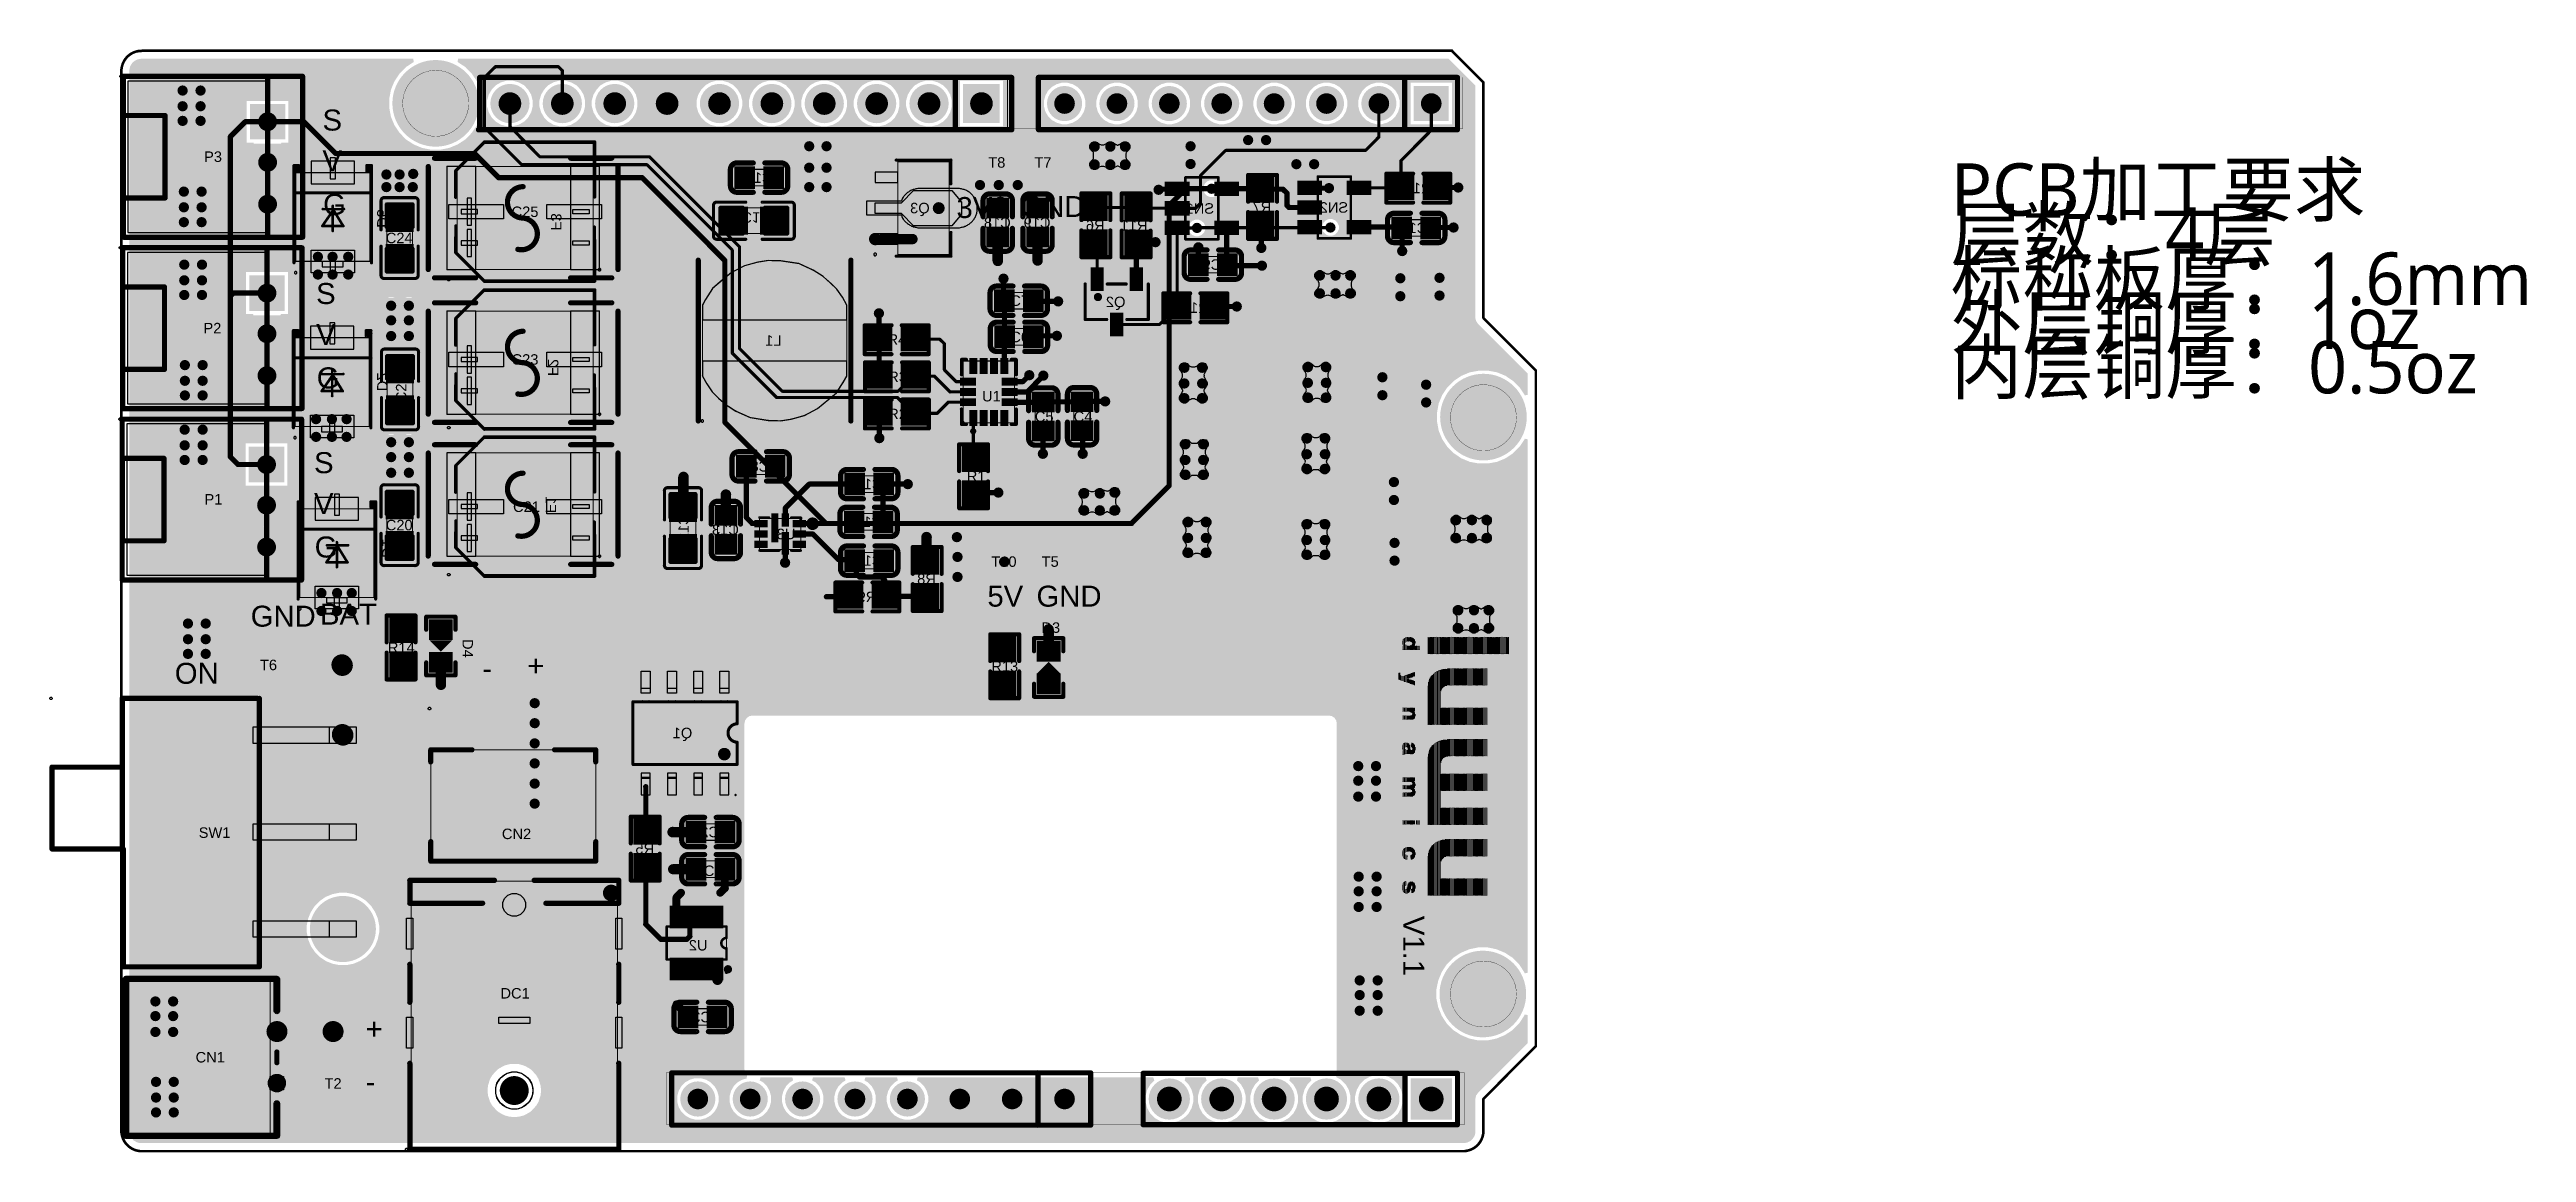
# Model space of a CAD drawing. Header units: inches. Extents: x -3 to 117, y 0 to 53.
import ezdxf

# ---------------------------------------------------------------- set-up
doc = ezdxf.new("R2010")
doc.units = ezdxf.units.IN
for name, color, linetype in [('Bottom Layer', 5, 'Continuous'), ('Bottom Overlay', 54, 'Continuous'), ('Bottom Paste', 16, 'Continuous'), ('Bottom Solder', 6, 'Continuous'), ('FAB_NOTES', 56, 'Continuous'), ('GND', 76, 'Continuous'), ('Keep-Out Layer', 6, 'Continuous'), ('Mechanical 1', 6, 'Continuous'), ('Mechanical 10', 56, 'Continuous'), ('Mechanical 11', 56, 'Continuous'), ('Mechanical 12', 56, 'Continuous'), ('Mechanical 15', 56, 'Continuous'), ('Mechanical 2', 216, 'Continuous'), ('Mechanical 6', 56, 'Continuous'), ('Mechanical 7', 56, 'Continuous'), ('Mechanical 8', 56, 'Continuous'), ('Mechanical 9', 56, 'Continuous'), ('Multi-Layer', 9, 'Continuous'), ('Pad Holes', 156, 'Continuous'), ('Power', 16, 'Continuous'), ('Top Layer', 1, 'Continuous'), ('Top Overlay', 2, 'Continuous'), ('Top Paste', 8, 'Continuous'), ('Top Solder', 216, 'Continuous'), ('Via Holes', 16, 'Continuous')]:
    doc.layers.add(name, color=color, linetype=linetype)
doc.styles.add('Arial', font='', dxfattribs={"height": 0.2})
doc.styles.add('微软雅黑', font='', dxfattribs={"height": 0.2})
doc.styles.get('Arial').set_extended_font_data('Arial')
doc.styles.get('微软雅黑').set_extended_font_data('微软雅黑')

msp = doc.modelspace()

# ---------------------------------------------------------------- texts
at = {"layer": 'Bottom Overlay', "style": 'Arial', "text_generation_flag": 2}
for s, p in [('C16', (31.57, 46.91)), ('R12', (63.52, 46.41)), ('Q3', (39.19, 45.44)), ('SN1', (52.98, 45.42)), ('R7', (55.75, 45.49)), ('SN2', (59.48, 45.47)), ('C18', (43.12, 44.73)), ('C19', (45.05, 44.73)), ('R6', (47.67, 44.6)), ('R11', (49.75, 44.6)), ('C11', (63.32, 44.48)), ('C9', (53.33, 42.7)), ('Q2', (48.68, 40.89)), ('R10', (52.72, 40.61)), ('L1', (32.01, 39.02)), ('C8', (31.41, 32.92)), ('C15', (36.9, 32.06)), ('C13', (29.94, 29.85)), ('U3', (32.68, 29.64)), ('C14', (36.87, 30.23)), ('C10', (36.9, 28.35)), ('R8', (39.49, 27.46)), ('R9', (36.6, 26.59)), ('Q1', (27.68, 19.99)), ('C2', (28.98, 15.19)), ('R5', (25.83, 14.38)), ('U2', (28.42, 9.7)), ('C3', (28.59, 6.22))]:
    msp.add_text(s, height=0.508, dxfattribs=at).set_placement(p)
for s, rotation, p in [('D5', 270, (12.4, 44.74)), ('F3', 270, (20.83, 44.61)), ('C17', 180, (30.06, 45.49)), ('D2', 270, (12.4, 36.81)), ('F2', 270, (20.68, 37.55)), ('F1', 270, (20.57, 30.9)), ('C12', 90, (27.51, 30.85)), ('D1', 270, (12.65, 28.74)), ('C1', 180, (28.24, 13.82))]:
    msp.add_text(s, height=0.508, rotation=rotation, dxfattribs=at).set_placement(p)
at = {"layer": 'FAB_NOTES', "style": '微软雅黑'}
for s, p in [('PCB加工要求', (88.7, 45.32)), ('层数：4层', (88.7, 43.17)), ('标称板厚：1.6mm', (88.7, 41)), ('外层铜厚：1oz', (88.7, 38.86)), ('内层铜厚：0.5oz', (88.7, 36.71))]:
    msp.add_text(s, height=2.54, dxfattribs=at).set_placement(p)
at = {"layer": 'Top Overlay', "style": 'Arial'}
for s, height, rotation, p in [('S', 1.02, 360, (9.75, 49.45)), ('V', 1.02, 360, (9.75, 47.47)), ('G', 1.02, 360, (9.78, 45.36)), ('3V3', 1.016, 360, (40.49, 45.21)), ('GND', 1.016, 360, (43.59, 45.26)), ('S', 1.02, 360, (9.44, 41.04)), ('V', 1.02, 360, (9.44, 39.06)), ('G', 1.02, 360, (9.47, 36.95)), ('C22', 0.508, 90, (13.82, 36.28)), ('S', 1.02, 360, (9.34, 32.84)), ('V', 1.02, 360, (9.34, 30.86)), ('G', 1.02, 360, (9.37, 28.75)), ('GND', 1.016, 360, (6.27, 25.4)), ('BAT', 1.016, 360, (9.63, 25.5)), ('5V', 1.016, 360, (41.99, 26.37)), ('GND', 1.016, 360, (44.37, 26.37)), ('D4', 0.508, 270, (16.54, 24.8)), ('ON', 1.016, 360, (2.59, 22.63)), ('-', 1.02, 360, (17.5, 22.86)), ('+', 1.02, 360, (19.68, 23)), ('+', 1.02, 360, (11.84, 5.39)), ('-', 1.02, 360, (11.84, 2.82))]:
    msp.add_text(s, height=height, rotation=rotation, dxfattribs=at).set_placement(p)
for s, p in [('P3', (4.01, 47.93)), ('T8', (42.03, 47.65)), ('T7', (44.27, 47.65)), ('C25', (18.92, 45.26)), ('C24', (12.82, 43.99)), ('C7', (43.1, 40.95)), ('P2', (3.98, 39.62)), ('C6', (43.1, 39.19)), ('C23', (18.92, 38.1)), ('R4', (37.15, 39.07)), ('R3', (37.18, 37.26)), ('U1', (41.73, 36.32)), ('R2', (37.18, 35.46)), ('C5', (44.29, 35.33)), ('C4', (46.17, 35.33)), ('R1', (40.99, 32.44)), ('P1', (4.03, 31.32)), ('C21', (18.99, 30.96)), ('C20', (12.82, 30.07)), ('T10', (42.18, 28.3)), ('T5', (44.62, 28.3)), ('D3', (44.61, 25.1)), ('R14', (12.92, 24.13)), ('T6', (6.72, 23.29)), ('T9', (10.28, 23.29)), ('R13', (42.18, 23.22)), ('SW1', (3.75, 15.16)), ('CN2', (18.45, 15.1)), ('DC1', (18.38, 7.37)), ('T1', (9.93, 5.51)), ('CN1', (3.6, 4.27)), ('T2', (9.85, 3))]:
    msp.add_text(s, height=0.508, dxfattribs=at).set_placement(p)
at = {"layer": 'Top Solder', "style": 'Arial'}
msp.add_text('V1.1', height=1.016, rotation=270, dxfattribs=at).set_placement((62.15, 11.38))

# ---------------------------------------------------------------- blocks, each defined once
blk = doc.blocks.new('CONN_SMD_B2B_PH_SM4_TB_LF_SN_1')
at = {"layer": 'Top Layer'}
for points in [[(-1.5, 4.16), (-0.5, 4.16), (-0.5, -1.84), (-1.5, -1.84)], [(0.5, 4.16), (1.5, 4.16), (1.5, -1.84), (0.5, -1.84)], [(-4.25, 0.54), (-2.45, 0.54), (-2.45, -2.86), (-4.25, -2.86)], [(2.45, 0.54), (4.25, 0.54), (4.25, -2.86), (2.45, -2.86)]]:
    blk.add_hatch(color=1, dxfattribs=at).paths.add_polyline_path(points)
at = {"layer": 'Top Paste'}
for points in [[(-1.5, 4.16), (-0.5, 4.16), (-0.5, -1.84), (-1.5, -1.84)], [(0.5, 4.16), (1.5, 4.16), (1.5, -1.84), (0.5, -1.84)], [(-4.25, 0.54), (-2.45, 0.54), (-2.45, -2.86), (-4.25, -2.86)], [(2.45, 0.54), (4.25, 0.54), (4.25, -2.86), (2.45, -2.86)]]:
    blk.add_hatch(color=8, dxfattribs=at).paths.add_polyline_path(points)
at = {"layer": 'Top Solder'}
for points in [[(-1.6, 4.26), (-0.4, 4.26), (-0.4, -1.95), (-1.6, -1.95)], [(0.4, 4.26), (1.6, 4.26), (1.6, -1.95), (0.4, -1.95)], [(-4.35, 0.65), (-2.35, 0.65), (-2.35, -2.96), (-4.35, -2.96)], [(2.35, 0.65), (4.35, 0.65), (4.35, -2.96), (2.35, -2.96)]]:
    blk.add_hatch(color=216, dxfattribs=at).paths.add_polyline_path(points)
at = {"layer": 'Mechanical 6'}
for points in [[(-4, -4.04, 0.0508, 0.0508, 0), (-4, 1.36, 0.0508, 0.0508, 0)], [(-4, 1.36, 0.0508, 0.0508, 0), (4, 1.36, 0.0508, 0.0508, 0)], [(4, -4.04, 0.0508, 0.0508, 0), (4, 1.36, 0.0508, 0.0508, 0)], [(-4, -4.04, 0.0508, 0.0508, 0), (4, -4.04, 0.0508, 0.0508, 0)]]:
    blk.add_lwpolyline(points, format="xyseb", dxfattribs=at)
for points in [[(-4.01, 1.36, 0.0254, 0.0254, 1), (-3.99, 1.36, 0.0254, 0.0254, 1)], [(-4.01, 1.36, 0.0254, 0.0254, 1), (-3.99, 1.36, 0.0254, 0.0254, 1)], [(3.99, 1.36, 0.0254, 0.0254, 1), (4.01, 1.36, 0.0254, 0.0254, 1)], [(3.99, 1.36, 0.0254, 0.0254, 1), (4.01, 1.36, 0.0254, 0.0254, 1)], [(-4.01, -4.04, 0.0254, 0.0254, 1), (-3.99, -4.04, 0.0254, 0.0254, 1)], [(-4.01, -4.04, 0.0254, 0.0254, 1), (-3.99, -4.04, 0.0254, 0.0254, 1)], [(3.99, -4.04, 0.0254, 0.0254, 1), (4.01, -4.04, 0.0254, 0.0254, 1)], [(3.99, -4.04, 0.0254, 0.0254, 1), (4.01, -4.04, 0.0254, 0.0254, 1)]]:
    blk.add_lwpolyline(points, format="xyseb", close=True, dxfattribs=at)
at = {"layer": 'Mechanical 8'}
for p, q in [((-4.12, 3.38), (-4.08, 3.42)), ((-4.12, 3.36), (-4.12, 3.38)), ((-4.12, 3.33), (-4.12, 3.36)), ((-4.08, 3.3), (-4.12, 3.33)), ((-4.08, 3.42), (-4.04, 3.42)), ((-4.04, 3.3), (-4.08, 3.3)), ((-4.04, 3.42), (-4, 3.38)), ((-4, 3.33), (-4.04, 3.3)), ((-4, 3.38), (-4, 3.36)), ((-4, 3.36), (-4, 3.33)), ((-4, 3.36), (-4, 3.36)), ((-4, 3.36), (-4, 3.36))]:
    blk.add_line(p, q, dxfattribs=at)
at = {"layer": 'Top Overlay'}
for points in [[(-4, 0.77, 0.254, 0.254, 0), (-4, 1.36, 0.254, 0.254, 0)], [(-4, 1.36, 0.254, 0.254, 0), (-2, 1.36, 0.254, 0.254, 0)], [(2, 1.36, 0.254, 0.254, 0), (4, 1.36, 0.254, 0.254, 0)], [(4, 0.77, 0.254, 0.254, 0), (4, 1.36, 0.254, 0.254, 0)], [(-4, -4.04, 0.254, 0.254, 0), (-4, -3.09, 0.254, 0.254, 0)], [(4, -4.04, 0.254, 0.254, 0), (4, -3.09, 0.254, 0.254, 0)], [(-4, -4.04, 0.254, 0.254, 0), (4, -4.04, 0.254, 0.254, 0)]]:
    blk.add_lwpolyline(points, format="xyseb", dxfattribs=at)
for points in [[(-4.06, 1.36, 0.127, 0.127, 1), (-3.94, 1.36, 0.127, 0.127, 1)], [(-4.06, 1.36, 0.127, 0.127, 1), (-3.94, 1.36, 0.127, 0.127, 1)], [(-2.06, 1.36, 0.127, 0.127, 1), (-1.94, 1.36, 0.127, 0.127, 1)], [(1.94, 1.36, 0.127, 0.127, 1), (2.06, 1.36, 0.127, 0.127, 1)], [(3.94, 1.36, 0.127, 0.127, 1), (4.06, 1.36, 0.127, 0.127, 1)], [(3.94, 1.36, 0.127, 0.127, 1), (4.06, 1.36, 0.127, 0.127, 1)], [(-4.06, 0.77, 0.127, 0.127, 1), (-3.94, 0.77, 0.127, 0.127, 1)], [(3.94, 0.77, 0.127, 0.127, 1), (4.06, 0.77, 0.127, 0.127, 1)], [(-4.06, -3.09, 0.127, 0.127, 1), (-3.94, -3.09, 0.127, 0.127, 1)], [(3.94, -3.09, 0.127, 0.127, 1), (4.06, -3.09, 0.127, 0.127, 1)], [(-4.06, -4.04, 0.127, 0.127, 1), (-3.94, -4.04, 0.127, 0.127, 1)], [(-4.06, -4.04, 0.127, 0.127, 1), (-3.94, -4.04, 0.127, 0.127, 1)], [(3.94, -4.04, 0.127, 0.127, 1), (4.06, -4.04, 0.127, 0.127, 1)], [(3.94, -4.04, 0.127, 0.127, 1), (4.06, -4.04, 0.127, 0.127, 1)]]:
    blk.add_lwpolyline(points, format="xyseb", close=True, dxfattribs=at)
blk = doc.blocks.new('C0805_2')
at = {"layer": 'Top Layer'}
for points in [[(-1.71, 0.68), (-0.29, 0.68), (-0.29, -0.68), (-1.71, -0.68)], [(0.29, 0.68), (1.7, 0.68), (1.7, -0.68), (0.29, -0.68)]]:
    blk.add_hatch(color=1, dxfattribs=at).paths.add_polyline_path(points)
at = {"layer": 'Top Solder'}
for points in [[(-1.76, 0.73), (-0.24, 0.73), (-0.24, -0.73), (-1.76, -0.73)], [(0.24, 0.73), (1.76, 0.73), (1.76, -0.73), (0.24, -0.73)]]:
    blk.add_hatch(color=216, dxfattribs=at).paths.add_polyline_path(points)
at = {"layer": 'Mechanical 6'}
for points in [[(-1, 0.62, 0.0508, 0.0508, 0), (1, 0.62, 0.0508, 0.0508, 0)], [(-1, 0.62, 0.0508, 0.0508, 0), (-1, -0.62, 0.0508, 0.0508, 0)], [(1, 0.62, 0.0508, 0.0508, 0), (1, -0.62, 0.0508, 0.0508, 0)], [(-1, -0.62, 0.0508, 0.0508, 0), (1, -0.62, 0.0508, 0.0508, 0)]]:
    blk.add_lwpolyline(points, format="xyseb", dxfattribs=at)
for points in [[(-1.01, 0.62, 0.0254, 0.0254, 1), (-0.99, 0.62, 0.0254, 0.0254, 1)], [(-1.01, 0.62, 0.0254, 0.0254, 1), (-0.99, 0.62, 0.0254, 0.0254, 1)], [(0.99, 0.62, 0.0254, 0.0254, 1), (1.01, 0.62, 0.0254, 0.0254, 1)], [(0.99, 0.62, 0.0254, 0.0254, 1), (1.01, 0.62, 0.0254, 0.0254, 1)], [(-1.01, -0.62, 0.0254, 0.0254, 1), (-0.99, -0.62, 0.0254, 0.0254, 1)], [(-1.01, -0.62, 0.0254, 0.0254, 1), (-0.99, -0.62, 0.0254, 0.0254, 1)], [(0.99, -0.62, 0.0254, 0.0254, 1), (1.01, -0.62, 0.0254, 0.0254, 1)], [(0.99, -0.62, 0.0254, 0.0254, 1), (1.01, -0.62, 0.0254, 0.0254, 1)]]:
    blk.add_lwpolyline(points, format="xyseb", close=True, dxfattribs=at)
at = {"layer": 'Mechanical 8'}
for p, q in [((-1.06, -0.6), (-1.02, -0.57)), ((-1.06, -0.63), (-1.06, -0.6)), ((-1.06, -0.65), (-1.06, -0.63)), ((-1.02, -0.69), (-1.06, -0.65)), ((-1.02, -0.57), (-0.98, -0.57)), ((-0.98, -0.69), (-1.02, -0.69)), ((-0.98, -0.57), (-0.94, -0.6)), ((-0.94, -0.65), (-0.98, -0.69)), ((-0.94, -0.6), (-0.94, -0.63)), ((-0.94, -0.63), (-0.94, -0.65)), ((-0.94, -0.63), (-0.94, -0.63)), ((-0.94, -0.63), (-0.94, -0.63))]:
    blk.add_line(p, q, dxfattribs=at)
at = {"layer": 'Mechanical 9'}
for p, q in [((-1, -0.62), (-1, 0.62)), ((-1, 0.62), (-0.5, 0.62)), ((-0.5, 0.62), (-0.5, -0.62)), ((0.5, -0.62), (0.5, 0.62)), ((0.5, 0.62), (1, 0.62)), ((1, 0.62), (1, -0.62)), ((1, 0.62), (1, 0.62)), ((-0.5, -0.62), (-1, -0.62)), ((-1, -0.62), (-1, -0.62)), ((1, -0.62), (0.5, -0.62))]:
    blk.add_line(p, q, dxfattribs=at)
at = {"layer": 'Top Overlay'}
for points in [[(-1.96, 0.75, 0.152, 0.152, -0.414214), (-1.81, 0.9, 0.152, 0.152, 0)], [(-1.96, 0.75, 0.152, 0.152, 0), (-1.96, -0.75, 0.152, 0.152, 0)], [(-1.81, 0.9, 0.152, 0.152, 0), (-0.4, 0.9, 0.152, 0.152, 0)], [(0.4, 0.9, 0.152, 0.152, 0), (1.81, 0.9, 0.152, 0.152, 0)], [(1.81, 0.9, 0.152, 0.152, -0.414214), (1.96, 0.75, 0.152, 0.152, 0)], [(1.96, 0.75, 0.152, 0.152, 0), (1.96, -0.75, 0.152, 0.152, 0)], [(-1.81, -0.9, 0.152, 0.152, -0.414214), (-1.96, -0.75, 0.152, 0.152, 0)], [(-1.81, -0.9, 0.152, 0.152, 0), (-0.4, -0.9, 0.152, 0.152, 0)], [(0.4, -0.9, 0.152, 0.152, 0), (1.81, -0.9, 0.152, 0.152, 0)], [(1.96, -0.75, 0.152, 0.152, -0.414214), (1.81, -0.9, 0.152, 0.152, 0)]]:
    blk.add_lwpolyline(points, format="xyseb", dxfattribs=at)
for points in [[(-2, 0.75, 0.0762, 0.0762, 1), (-1.93, 0.75, 0.0762, 0.0762, 1)], [(-2, 0.75, 0.0762, 0.0762, 1), (-1.93, 0.75, 0.0762, 0.0762, 1)], [(-1.85, 0.9, 0.0762, 0.0762, 1), (-1.77, 0.9, 0.0762, 0.0762, 1)], [(-1.85, 0.9, 0.0762, 0.0762, 1), (-1.77, 0.9, 0.0762, 0.0762, 1)], [(-0.44, 0.9, 0.0762, 0.0762, 1), (-0.36, 0.9, 0.0762, 0.0762, 1)], [(0.36, 0.9, 0.0762, 0.0762, 1), (0.44, 0.9, 0.0762, 0.0762, 1)], [(1.77, 0.9, 0.0762, 0.0762, 1), (1.85, 0.9, 0.0762, 0.0762, 1)], [(1.77, 0.9, 0.0762, 0.0762, 1), (1.85, 0.9, 0.0762, 0.0762, 1)], [(1.93, 0.75, 0.0762, 0.0762, 1), (2, 0.75, 0.0762, 0.0762, 1)], [(1.93, 0.75, 0.0762, 0.0762, 1), (2, 0.75, 0.0762, 0.0762, 1)], [(-2, -0.75, 0.0762, 0.0762, 1), (-1.93, -0.75, 0.0762, 0.0762, 1)], [(-2, -0.75, 0.0762, 0.0762, 1), (-1.93, -0.75, 0.0762, 0.0762, 1)], [(-1.85, -0.9, 0.0762, 0.0762, 1), (-1.77, -0.9, 0.0762, 0.0762, 1)], [(-1.85, -0.9, 0.0762, 0.0762, 1), (-1.77, -0.9, 0.0762, 0.0762, 1)], [(-0.44, -0.9, 0.0762, 0.0762, 1), (-0.36, -0.9, 0.0762, 0.0762, 1)], [(0.36, -0.9, 0.0762, 0.0762, 1), (0.44, -0.9, 0.0762, 0.0762, 1)], [(1.77, -0.9, 0.0762, 0.0762, 1), (1.85, -0.9, 0.0762, 0.0762, 1)], [(1.77, -0.9, 0.0762, 0.0762, 1), (1.85, -0.9, 0.0762, 0.0762, 1)], [(1.93, -0.75, 0.0762, 0.0762, 1), (2, -0.75, 0.0762, 0.0762, 1)], [(1.93, -0.75, 0.0762, 0.0762, 1), (2, -0.75, 0.0762, 0.0762, 1)]]:
    blk.add_lwpolyline(points, format="xyseb", close=True, dxfattribs=at)
at = {"layer": 'Top Paste'}
for p, q in [((-1.71, 0.64), (-1.65, 0.69)), ((-1.71, -0.64), (-1.71, 0.64)), ((-1.65, 0.69), (-0.5, 0.69)), ((-0.45, 0.23), (-0.9, 0.23)), ((-0.9, 0.23), (-0.9, -0.22)), ((-0.5, 0.69), (-0.45, 0.64)), ((-0.45, 0.64), (-0.45, 0.23)), ((0.45, 0.64), (0.5, 0.69)), ((0.46, 0.22), (0.45, 0.64)), ((0.9, 0.22), (0.46, 0.22)), ((0.5, 0.69), (1.65, 0.69)), ((0.9, -0.23), (0.9, 0.22)), ((1.65, 0.69), (1.7, 0.64)), ((1.7, 0.64), (1.7, -0.64)), ((1.7, 0.64), (1.7, 0.64)), ((-1.65, -0.69), (-1.71, -0.64)), ((-1.71, -0.64), (-1.71, -0.64)), ((-0.5, -0.69), (-1.65, -0.69)), ((-0.9, -0.22), (-0.46, -0.22)), ((-0.45, -0.64), (-0.5, -0.69)), ((-0.46, -0.22), (-0.45, -0.64)), ((0.45, -0.64), (0.45, -0.23)), ((0.45, -0.23), (0.9, -0.23)), ((0.5, -0.69), (0.45, -0.64)), ((1.65, -0.69), (0.5, -0.69)), ((1.7, -0.64), (1.65, -0.69))]:
    blk.add_line(p, q, dxfattribs=at)
blk = doc.blocks.new('C0805_B_3')
at = {"layer": 'Bottom Layer'}
for points in [[(-1.71, 0.68), (-0.29, 0.68), (-0.29, -0.68), (-1.71, -0.68)], [(0.29, 0.68), (1.7, 0.68), (1.7, -0.68), (0.29, -0.68)]]:
    blk.add_hatch(color=5, dxfattribs=at).paths.add_polyline_path(points)
at = {"layer": 'Bottom Solder'}
for points in [[(-1.76, 0.73), (-0.24, 0.73), (-0.24, -0.73), (-1.76, -0.73)], [(0.24, 0.73), (1.76, 0.73), (1.76, -0.73), (0.24, -0.73)]]:
    blk.add_hatch(color=6, dxfattribs=at).paths.add_polyline_path(points)
at = {"layer": 'Bottom Overlay'}
for points in [[(-1.96, 0.75, 0.152, 0.152, -0.414214), (-1.81, 0.9, 0.152, 0.152, 0)], [(-1.96, -0.75, 0.152, 0.152, 0), (-1.96, 0.75, 0.152, 0.152, 0)], [(-1.81, 0.9, 0.152, 0.152, 0), (-0.4, 0.9, 0.152, 0.152, 0)], [(0.4, 0.9, 0.152, 0.152, 0), (1.81, 0.9, 0.152, 0.152, 0)], [(1.81, 0.9, 0.152, 0.152, -0.414214), (1.96, 0.75, 0.152, 0.152, 0)], [(1.96, -0.75, 0.152, 0.152, 0), (1.96, 0.75, 0.152, 0.152, 0)], [(-1.81, -0.9, 0.152, 0.152, -0.414214), (-1.96, -0.75, 0.152, 0.152, 0)], [(-1.81, -0.9, 0.152, 0.152, 0), (-0.4, -0.9, 0.152, 0.152, 0)], [(0.4, -0.9, 0.152, 0.152, 0), (1.81, -0.9, 0.152, 0.152, 0)], [(1.96, -0.75, 0.152, 0.152, -0.414214), (1.81, -0.9, 0.152, 0.152, 0)]]:
    blk.add_lwpolyline(points, format="xyseb", dxfattribs=at)
for points in [[(-2, 0.75, 0.0762, 0.0762, 1), (-1.93, 0.75, 0.0762, 0.0762, 1)], [(-2, 0.75, 0.0762, 0.0762, 1), (-1.93, 0.75, 0.0762, 0.0762, 1)], [(-1.85, 0.9, 0.0762, 0.0762, 1), (-1.77, 0.9, 0.0762, 0.0762, 1)], [(-1.85, 0.9, 0.0762, 0.0762, 1), (-1.77, 0.9, 0.0762, 0.0762, 1)], [(-0.44, 0.9, 0.0762, 0.0762, 1), (-0.36, 0.9, 0.0762, 0.0762, 1)], [(0.36, 0.9, 0.0762, 0.0762, 1), (0.44, 0.9, 0.0762, 0.0762, 1)], [(1.77, 0.9, 0.0762, 0.0762, 1), (1.85, 0.9, 0.0762, 0.0762, 1)], [(1.77, 0.9, 0.0762, 0.0762, 1), (1.85, 0.9, 0.0762, 0.0762, 1)], [(1.93, 0.75, 0.0762, 0.0762, 1), (2, 0.75, 0.0762, 0.0762, 1)], [(1.93, 0.75, 0.0762, 0.0762, 1), (2, 0.75, 0.0762, 0.0762, 1)], [(-2, -0.75, 0.0762, 0.0762, 1), (-1.93, -0.75, 0.0762, 0.0762, 1)], [(-2, -0.75, 0.0762, 0.0762, 1), (-1.93, -0.75, 0.0762, 0.0762, 1)], [(-1.85, -0.9, 0.0762, 0.0762, 1), (-1.77, -0.9, 0.0762, 0.0762, 1)], [(-1.85, -0.9, 0.0762, 0.0762, 1), (-1.77, -0.9, 0.0762, 0.0762, 1)], [(-0.44, -0.9, 0.0762, 0.0762, 1), (-0.36, -0.9, 0.0762, 0.0762, 1)], [(0.36, -0.9, 0.0762, 0.0762, 1), (0.44, -0.9, 0.0762, 0.0762, 1)], [(1.77, -0.9, 0.0762, 0.0762, 1), (1.85, -0.9, 0.0762, 0.0762, 1)], [(1.77, -0.9, 0.0762, 0.0762, 1), (1.85, -0.9, 0.0762, 0.0762, 1)], [(1.93, -0.75, 0.0762, 0.0762, 1), (2, -0.75, 0.0762, 0.0762, 1)], [(1.93, -0.75, 0.0762, 0.0762, 1), (2, -0.75, 0.0762, 0.0762, 1)]]:
    blk.add_lwpolyline(points, format="xyseb", close=True, dxfattribs=at)
at = {"layer": 'Bottom Paste'}
for p, q in [((-1.65, 0.69), (-1.71, 0.64)), ((-1.71, 0.64), (-1.71, -0.64)), ((-1.71, 0.64), (-1.71, 0.64)), ((-0.5, 0.69), (-1.65, 0.69)), ((-0.9, -0.23), (-0.9, 0.22)), ((-0.9, 0.22), (-0.46, 0.22)), ((-0.45, 0.64), (-0.5, 0.69)), ((-0.46, 0.22), (-0.45, 0.64)), ((0.5, 0.69), (0.45, 0.64)), ((0.45, 0.64), (0.45, 0.23)), ((0.45, 0.23), (0.9, 0.23)), ((1.65, 0.69), (0.5, 0.69)), ((0.9, 0.23), (0.9, -0.22)), ((1.7, 0.64), (1.65, 0.69)), ((1.7, -0.64), (1.7, 0.64)), ((-1.71, -0.64), (-1.65, -0.69)), ((-1.65, -0.69), (-0.5, -0.69)), ((-0.45, -0.23), (-0.9, -0.23)), ((-0.5, -0.69), (-0.45, -0.64)), ((-0.45, -0.64), (-0.45, -0.23)), ((0.46, -0.22), (0.45, -0.64)), ((0.45, -0.64), (0.5, -0.69)), ((0.9, -0.22), (0.46, -0.22)), ((0.5, -0.69), (1.65, -0.69)), ((1.65, -0.69), (1.7, -0.64)), ((1.7, -0.64), (1.7, -0.64))]:
    blk.add_line(p, q, dxfattribs=at)
at = {"layer": 'Mechanical 6'}
for points in [[(-1, 0.62, 0.0508, 0.0508, 0), (1, 0.62, 0.0508, 0.0508, 0)], [(-1, -0.62, 0.0508, 0.0508, 0), (-1, 0.62, 0.0508, 0.0508, 0)], [(1, -0.62, 0.0508, 0.0508, 0), (1, 0.62, 0.0508, 0.0508, 0)], [(-1, -0.62, 0.0508, 0.0508, 0), (1, -0.62, 0.0508, 0.0508, 0)]]:
    blk.add_lwpolyline(points, format="xyseb", dxfattribs=at)
for points in [[(-1.01, 0.62, 0.0254, 0.0254, 1), (-0.99, 0.62, 0.0254, 0.0254, 1)], [(-1.01, 0.62, 0.0254, 0.0254, 1), (-0.99, 0.62, 0.0254, 0.0254, 1)], [(0.99, 0.62, 0.0254, 0.0254, 1), (1.01, 0.62, 0.0254, 0.0254, 1)], [(0.99, 0.62, 0.0254, 0.0254, 1), (1.01, 0.62, 0.0254, 0.0254, 1)], [(-1.01, -0.62, 0.0254, 0.0254, 1), (-0.99, -0.62, 0.0254, 0.0254, 1)], [(-1.01, -0.62, 0.0254, 0.0254, 1), (-0.99, -0.62, 0.0254, 0.0254, 1)], [(0.99, -0.62, 0.0254, 0.0254, 1), (1.01, -0.62, 0.0254, 0.0254, 1)], [(0.99, -0.62, 0.0254, 0.0254, 1), (1.01, -0.62, 0.0254, 0.0254, 1)]]:
    blk.add_lwpolyline(points, format="xyseb", close=True, dxfattribs=at)
at = {"layer": 'Mechanical 8'}
for p, q in [((-1.02, 0.69), (-1.06, 0.65)), ((-1.06, 0.65), (-1.06, 0.63)), ((-1.06, 0.63), (-1.06, 0.6)), ((-1.06, 0.6), (-1.02, 0.57)), ((-0.98, 0.69), (-1.02, 0.69)), ((-1.02, 0.57), (-0.98, 0.57)), ((-0.94, 0.65), (-0.98, 0.69)), ((-0.98, 0.57), (-0.94, 0.6)), ((-0.94, 0.63), (-0.94, 0.65)), ((-0.94, 0.6), (-0.94, 0.63)), ((-0.94, 0.63), (-0.94, 0.63)), ((-0.94, 0.63), (-0.94, 0.63))]:
    blk.add_line(p, q, dxfattribs=at)
at = {"layer": 'Mechanical 9'}
for p, q in [((-1, 0.62), (-1, -0.62)), ((-0.5, 0.62), (-1, 0.62)), ((-1, 0.62), (-1, 0.62)), ((-0.5, -0.62), (-0.5, 0.62)), ((1, 0.62), (0.5, 0.62)), ((0.5, 0.62), (0.5, -0.62)), ((1, -0.62), (1, 0.62)), ((-1, -0.62), (-0.5, -0.62)), ((0.5, -0.62), (1, -0.62)), ((1, -0.62), (1, -0.62))]:
    blk.add_line(p, q, dxfattribs=at)
blk = doc.blocks.new('C0805_B_4')
at = {"layer": 'Bottom Layer'}
for points in [[(-1.71, 0.68), (-0.29, 0.68), (-0.29, -0.68), (-1.71, -0.68)], [(0.29, 0.68), (1.7, 0.68), (1.7, -0.68), (0.29, -0.68)]]:
    blk.add_hatch(color=5, dxfattribs=at).paths.add_polyline_path(points)
at = {"layer": 'Bottom Solder'}
for points in [[(-1.76, 0.73), (-0.24, 0.73), (-0.24, -0.73), (-1.76, -0.73)], [(0.24, 0.73), (1.76, 0.73), (1.76, -0.73), (0.24, -0.73)]]:
    blk.add_hatch(color=6, dxfattribs=at).paths.add_polyline_path(points)
at = {"layer": 'Bottom Overlay'}
for points in [[(-1.96, 0.75, 0.152, 0.152, -0.414214), (-1.81, 0.9, 0.152, 0.152, 0)], [(-1.96, -0.75, 0.152, 0.152, 0), (-1.96, 0.75, 0.152, 0.152, 0)], [(-0.4, 0.9, 0.152, 0.152, 0), (-1.81, 0.9, 0.152, 0.152, 0)], [(1.81, 0.9, 0.152, 0.152, 0), (0.4, 0.9, 0.152, 0.152, 0)], [(1.81, 0.9, 0.152, 0.152, -0.414214), (1.96, 0.75, 0.152, 0.152, 0)], [(1.96, -0.75, 0.152, 0.152, 0), (1.96, 0.75, 0.152, 0.152, 0)], [(-1.81, -0.9, 0.152, 0.152, -0.414214), (-1.96, -0.75, 0.152, 0.152, 0)], [(-0.4, -0.9, 0.152, 0.152, 0), (-1.81, -0.9, 0.152, 0.152, 0)], [(1.81, -0.9, 0.152, 0.152, 0), (0.4, -0.9, 0.152, 0.152, 0)], [(1.96, -0.75, 0.152, 0.152, -0.414214), (1.81, -0.9, 0.152, 0.152, 0)]]:
    blk.add_lwpolyline(points, format="xyseb", dxfattribs=at)
for points in [[(-2, 0.75, 0.0762, 0.0762, 1), (-1.93, 0.75, 0.0762, 0.0762, 1)], [(-2, 0.75, 0.0762, 0.0762, 1), (-1.93, 0.75, 0.0762, 0.0762, 1)], [(-1.85, 0.9, 0.0762, 0.0762, 1), (-1.77, 0.9, 0.0762, 0.0762, 1)], [(-1.85, 0.9, 0.0762, 0.0762, 1), (-1.77, 0.9, 0.0762, 0.0762, 1)], [(-0.44, 0.9, 0.0762, 0.0762, 1), (-0.36, 0.9, 0.0762, 0.0762, 1)], [(0.36, 0.9, 0.0762, 0.0762, 1), (0.44, 0.9, 0.0762, 0.0762, 1)], [(1.77, 0.9, 0.0762, 0.0762, 1), (1.85, 0.9, 0.0762, 0.0762, 1)], [(1.77, 0.9, 0.0762, 0.0762, 1), (1.85, 0.9, 0.0762, 0.0762, 1)], [(1.93, 0.75, 0.0762, 0.0762, 1), (2, 0.75, 0.0762, 0.0762, 1)], [(1.93, 0.75, 0.0762, 0.0762, 1), (2, 0.75, 0.0762, 0.0762, 1)], [(-2, -0.75, 0.0762, 0.0762, 1), (-1.93, -0.75, 0.0762, 0.0762, 1)], [(-2, -0.75, 0.0762, 0.0762, 1), (-1.93, -0.75, 0.0762, 0.0762, 1)], [(-1.85, -0.9, 0.0762, 0.0762, 1), (-1.77, -0.9, 0.0762, 0.0762, 1)], [(-1.85, -0.9, 0.0762, 0.0762, 1), (-1.77, -0.9, 0.0762, 0.0762, 1)], [(-0.44, -0.9, 0.0762, 0.0762, 1), (-0.36, -0.9, 0.0762, 0.0762, 1)], [(0.36, -0.9, 0.0762, 0.0762, 1), (0.44, -0.9, 0.0762, 0.0762, 1)], [(1.77, -0.9, 0.0762, 0.0762, 1), (1.85, -0.9, 0.0762, 0.0762, 1)], [(1.77, -0.9, 0.0762, 0.0762, 1), (1.85, -0.9, 0.0762, 0.0762, 1)], [(1.93, -0.75, 0.0762, 0.0762, 1), (2, -0.75, 0.0762, 0.0762, 1)], [(1.93, -0.75, 0.0762, 0.0762, 1), (2, -0.75, 0.0762, 0.0762, 1)]]:
    blk.add_lwpolyline(points, format="xyseb", close=True, dxfattribs=at)
at = {"layer": 'Bottom Paste'}
for p, q in [((-1.65, 0.69), (-1.71, 0.64)), ((-1.71, 0.64), (-1.71, -0.64)), ((-1.71, 0.64), (-1.71, 0.64)), ((-0.5, 0.69), (-1.65, 0.69)), ((-0.9, -0.23), (-0.9, 0.22)), ((-0.9, 0.22), (-0.46, 0.22)), ((-0.45, 0.64), (-0.5, 0.69)), ((-0.46, 0.22), (-0.45, 0.64)), ((0.5, 0.69), (0.45, 0.64)), ((0.45, 0.64), (0.45, 0.23)), ((0.45, 0.23), (0.9, 0.23)), ((1.65, 0.69), (0.5, 0.69)), ((0.9, 0.23), (0.9, -0.22)), ((1.7, 0.64), (1.65, 0.69)), ((1.7, -0.64), (1.7, 0.64)), ((-1.71, -0.64), (-1.65, -0.69)), ((-1.65, -0.69), (-0.5, -0.69)), ((-0.45, -0.23), (-0.9, -0.23)), ((-0.5, -0.69), (-0.45, -0.64)), ((-0.45, -0.64), (-0.45, -0.23)), ((0.46, -0.22), (0.45, -0.64)), ((0.45, -0.64), (0.5, -0.69)), ((0.9, -0.22), (0.46, -0.22)), ((0.5, -0.69), (1.65, -0.69)), ((1.65, -0.69), (1.7, -0.64)), ((1.7, -0.64), (1.7, -0.64))]:
    blk.add_line(p, q, dxfattribs=at)
at = {"layer": 'Mechanical 6'}
for points in [[(1, 0.62, 0.0508, 0.0508, 0), (-1, 0.62, 0.0508, 0.0508, 0)], [(-1, -0.62, 0.0508, 0.0508, 0), (-1, 0.62, 0.0508, 0.0508, 0)], [(1, -0.62, 0.0508, 0.0508, 0), (1, 0.62, 0.0508, 0.0508, 0)], [(1, -0.62, 0.0508, 0.0508, 0), (-1, -0.62, 0.0508, 0.0508, 0)]]:
    blk.add_lwpolyline(points, format="xyseb", dxfattribs=at)
for points in [[(-1.01, 0.62, 0.0254, 0.0254, 1), (-0.99, 0.62, 0.0254, 0.0254, 1)], [(-1.01, 0.62, 0.0254, 0.0254, 1), (-0.99, 0.62, 0.0254, 0.0254, 1)], [(0.99, 0.62, 0.0254, 0.0254, 1), (1.01, 0.62, 0.0254, 0.0254, 1)], [(0.99, 0.62, 0.0254, 0.0254, 1), (1.01, 0.62, 0.0254, 0.0254, 1)], [(-1.01, -0.62, 0.0254, 0.0254, 1), (-0.99, -0.62, 0.0254, 0.0254, 1)], [(-1.01, -0.62, 0.0254, 0.0254, 1), (-0.99, -0.62, 0.0254, 0.0254, 1)], [(0.99, -0.62, 0.0254, 0.0254, 1), (1.01, -0.62, 0.0254, 0.0254, 1)], [(0.99, -0.62, 0.0254, 0.0254, 1), (1.01, -0.62, 0.0254, 0.0254, 1)]]:
    blk.add_lwpolyline(points, format="xyseb", close=True, dxfattribs=at)
at = {"layer": 'Mechanical 8'}
for p, q in [((-1.02, 0.69), (-1.06, 0.65)), ((-1.06, 0.65), (-1.06, 0.63)), ((-1.06, 0.63), (-1.06, 0.6)), ((-1.06, 0.6), (-1.02, 0.57)), ((-0.98, 0.69), (-1.02, 0.69)), ((-1.02, 0.57), (-0.98, 0.57)), ((-0.94, 0.65), (-0.98, 0.69)), ((-0.98, 0.57), (-0.94, 0.6)), ((-0.94, 0.63), (-0.94, 0.65)), ((-0.94, 0.6), (-0.94, 0.63)), ((-0.94, 0.63), (-0.94, 0.63)), ((-0.94, 0.63), (-0.94, 0.63))]:
    blk.add_line(p, q, dxfattribs=at)
at = {"layer": 'Mechanical 9'}
for p, q in [((-1, 0.62), (-1, -0.62)), ((-0.5, 0.62), (-1, 0.62)), ((-1, 0.62), (-1, 0.62)), ((-0.5, -0.62), (-0.5, 0.62)), ((1, 0.62), (0.5, 0.62)), ((0.5, 0.62), (0.5, -0.62)), ((1, -0.62), (1, 0.62)), ((-1, -0.62), (-0.5, -0.62)), ((0.5, -0.62), (1, -0.62)), ((1, -0.62), (1, -0.62))]:
    blk.add_line(p, q, dxfattribs=at)
blk = doc.blocks.new('IND_SMD_L7_8_W7_0_A_B_5')
at = {"layer": 'Bottom Layer'}
for points in [[(-4.45, 3.5), (-0.95, 3.5), (-0.95, -3.5), (-4.45, -3.5)], [(0.95, 3.5), (4.45, 3.5), (4.45, -3.5), (0.95, -3.5)]]:
    blk.add_hatch(color=5, dxfattribs=at).paths.add_polyline_path(points)
at = {"layer": 'Bottom Paste'}
for points in [[(-4.45, 3.5), (-0.95, 3.5), (-0.95, -3.5), (-4.45, -3.5)], [(0.95, 3.5), (4.45, 3.5), (4.45, -3.5), (0.95, -3.5)]]:
    blk.add_hatch(color=16, dxfattribs=at).paths.add_polyline_path(points)
at = {"layer": 'Bottom Solder'}
for points in [[(-4.55, 3.6), (-0.85, 3.6), (-0.85, -3.6), (-4.55, -3.6)], [(0.85, 3.6), (4.55, 3.6), (4.55, -3.6), (0.85, -3.6)]]:
    blk.add_hatch(color=6, dxfattribs=at).paths.add_polyline_path(points)
at = {"layer": 'Bottom Overlay'}
for points in [[(-3.9, 3.7, 0.254, 0.254, 0), (3.9, 3.7, 0.254, 0.254, 0)], [(-3.9, -3.7, 0.254, 0.254, 0), (3.9, -3.7, 0.254, 0.254, 0)]]:
    blk.add_lwpolyline(points, format="xyseb", dxfattribs=at)
for points in [[(-3.96, 3.7, 0.127, 0.127, 1), (-3.84, 3.7, 0.127, 0.127, 1)], [(3.84, 3.7, 0.127, 0.127, 1), (3.96, 3.7, 0.127, 0.127, 1)], [(-3.96, -3.7, 0.127, 0.127, 1), (-3.84, -3.7, 0.127, 0.127, 1)], [(3.84, -3.7, 0.127, 0.127, 1), (3.96, -3.7, 0.127, 0.127, 1)]]:
    blk.add_lwpolyline(points, format="xyseb", close=True, dxfattribs=at)
at = {"layer": 'Mechanical 6'}
for points in [[(-2.8, 2.72, 0.0508, 0.0508, 0), (-3.11, 2.35, 0.0508, 0.0508, 0)], [(-2.49, 3.02, 0.0508, 0.0508, 0), (-2.8, 2.72, 0.0508, 0.0508, 0)], [(-2.27, 3.17, 0.0508, 0.0508, 0), (-2.49, 3.02, 0.0508, 0.0508, 0)], [(-2.1, 3.29, 0.0508, 0.0508, 0), (-2.27, 3.17, 0.0508, 0.0508, 0)], [(-1.72, 3.5, 0.0508, 0.0508, 0), (-2.1, 3.29, 0.0508, 0.0508, 0)], [(-1.72, 3.5, 0.0508, 0.0508, 0), (-1.72, 3.5, 0.0508, 0.0508, 0)], [(-1.72, 3.5, 0.0508, 0.0508, 0), (-1.36, 3.5, 0.0508, 0.0508, 0)], [(-1.36, 3.5, 0.0508, 0.0508, 0), (-0.1, 3.5, 0.0508, 0.0508, 0)], [(-0.1, 3.5, 0.0508, 0.0508, 0), (0.1, 3.5, 0.0508, 0.0508, 0)], [(0.1, 3.5, 0.0508, 0.0508, 0), (1.72, 3.5, 0.0508, 0.0508, 0)], [(1.72, 3.5, 0.0508, 0.0508, 0), (1.99, 3.35, 0.0508, 0.0508, 0)], [(1.99, 3.35, 0.0508, 0.0508, 0), (2.52, 3.01, 0.0508, 0.0508, 0)], [(2.52, 3.01, 0.0508, 0.0508, 0), (2.84, 2.63, 0.0508, 0.0508, 0)], [(2.84, 2.63, 0.0508, 0.0508, 0), (3.3, 2.08, 0.0508, 0.0508, 0)], [(-3.73, 1.18, 0.0508, 0.0508, 0), (-3.87, 0.31, 0.0508, 0.0508, 0)], [(-3.42, 1.87, 0.0508, 0.0508, 0), (-3.73, 1.18, 0.0508, 0.0508, 0)], [(-3.11, 2.35, 0.0508, 0.0508, 0), (-3.42, 1.87, 0.0508, 0.0508, 0)], [(3.3, 2.08, 0.0508, 0.0508, 0), (3.63, 1.45, 0.0508, 0.0508, 0)], [(3.63, 1.45, 0.0508, 0.0508, 0), (3.8, 0.81, 0.0508, 0.0508, 0)], [(-3.87, 0.31, 0.0508, 0.0508, 0), (-3.89, -0.31, 0.0508, 0.0508, 0)], [(3.8, 0.81, 0.0508, 0.0508, 0), (3.88, 0.31, 0.0508, 0.0508, 0)], [(3.88, 0.31, 0.0508, 0.0508, 0), (3.86, -0.31, 0.0508, 0.0508, 0)], [(-3.89, -0.31, 0.0508, 0.0508, 0), (-3.81, -0.81, 0.0508, 0.0508, 0)], [(-3.81, -0.81, 0.0508, 0.0508, 0), (-3.63, -1.45, 0.0508, 0.0508, 0)], [(3.73, -1.18, 0.0508, 0.0508, 0), (3.41, -1.87, 0.0508, 0.0508, 0)], [(3.86, -0.31, 0.0508, 0.0508, 0), (3.73, -1.18, 0.0508, 0.0508, 0)], [(-3.63, -1.45, 0.0508, 0.0508, 0), (-3.3, -2.08, 0.0508, 0.0508, 0)], [(-3.3, -2.08, 0.0508, 0.0508, 0), (-2.84, -2.63, 0.0508, 0.0508, 0)], [(3.11, -2.35, 0.0508, 0.0508, 0), (2.79, -2.72, 0.0508, 0.0508, 0)], [(3.41, -1.87, 0.0508, 0.0508, 0), (3.11, -2.35, 0.0508, 0.0508, 0)], [(-2.84, -2.63, 0.0508, 0.0508, 0), (-2.53, -3.01, 0.0508, 0.0508, 0)], [(-2.53, -3.01, 0.0508, 0.0508, 0), (-2, -3.35, 0.0508, 0.0508, 0)], [(-2, -3.35, 0.0508, 0.0508, 0), (-1.72, -3.5, 0.0508, 0.0508, 0)], [(-1.72, -3.5, 0.0508, 0.0508, 0), (-0.1, -3.5, 0.0508, 0.0508, 0)], [(-0.1, -3.5, 0.0508, 0.0508, 0), (0.1, -3.5, 0.0508, 0.0508, 0)], [(0.1, -3.5, 0.0508, 0.0508, 0), (1.36, -3.5, 0.0508, 0.0508, 0)], [(1.36, -3.5, 0.0508, 0.0508, 0), (1.72, -3.5, 0.0508, 0.0508, 0)], [(2.1, -3.29, 0.0508, 0.0508, 0), (1.72, -3.5, 0.0508, 0.0508, 0)], [(1.72, -3.5, 0.0508, 0.0508, 0), (1.72, -3.5, 0.0508, 0.0508, 0)], [(2.27, -3.17, 0.0508, 0.0508, 0), (2.1, -3.29, 0.0508, 0.0508, 0)], [(2.49, -3.02, 0.0508, 0.0508, 0), (2.27, -3.17, 0.0508, 0.0508, 0)], [(2.79, -2.72, 0.0508, 0.0508, 0), (2.49, -3.02, 0.0508, 0.0508, 0)]]:
    blk.add_lwpolyline(points, format="xyseb", dxfattribs=at)
for points in [[(-2.81, 2.72, 0.0254, 0.0254, 1), (-2.78, 2.72, 0.0254, 0.0254, 1)], [(-2.81, 2.72, 0.0254, 0.0254, 1), (-2.78, 2.72, 0.0254, 0.0254, 1)], [(-2.5, 3.02, 0.0254, 0.0254, 1), (-2.48, 3.02, 0.0254, 0.0254, 1)], [(-2.5, 3.02, 0.0254, 0.0254, 1), (-2.48, 3.02, 0.0254, 0.0254, 1)], [(-2.28, 3.17, 0.0254, 0.0254, 1), (-2.26, 3.17, 0.0254, 0.0254, 1)], [(-2.28, 3.17, 0.0254, 0.0254, 1), (-2.26, 3.17, 0.0254, 0.0254, 1)], [(-2.11, 3.29, 0.0254, 0.0254, 1), (-2.09, 3.29, 0.0254, 0.0254, 1)], [(-2.11, 3.29, 0.0254, 0.0254, 1), (-2.09, 3.29, 0.0254, 0.0254, 1)], [(-1.73, 3.5, 0.0254, 0.0254, 1), (-1.71, 3.5, 0.0254, 0.0254, 1)], [(-1.73, 3.5, 0.0254, 0.0254, 1), (-1.71, 3.5, 0.0254, 0.0254, 1)], [(-1.73, 3.5, 0.0254, 0.0254, 1), (-1.7, 3.5, 0.0254, 0.0254, 1)], [(-1.73, 3.5, 0.0254, 0.0254, 1), (-1.7, 3.5, 0.0254, 0.0254, 1)], [(-1.37, 3.5, 0.0254, 0.0254, 1), (-1.35, 3.5, 0.0254, 0.0254, 1)], [(-1.37, 3.5, 0.0254, 0.0254, 1), (-1.35, 3.5, 0.0254, 0.0254, 1)], [(-0.11, 3.5, 0.0254, 0.0254, 1), (-0.09, 3.5, 0.0254, 0.0254, 1)], [(-0.11, 3.5, 0.0254, 0.0254, 1), (-0.09, 3.5, 0.0254, 0.0254, 1)], [(0.09, 3.5, 0.0254, 0.0254, 1), (0.11, 3.5, 0.0254, 0.0254, 1)], [(0.09, 3.5, 0.0254, 0.0254, 1), (0.11, 3.5, 0.0254, 0.0254, 1)], [(1.71, 3.5, 0.0254, 0.0254, 1), (1.73, 3.5, 0.0254, 0.0254, 1)], [(1.71, 3.5, 0.0254, 0.0254, 1), (1.73, 3.5, 0.0254, 0.0254, 1)], [(1.98, 3.35, 0.0254, 0.0254, 1), (2.01, 3.35, 0.0254, 0.0254, 1)], [(1.98, 3.35, 0.0254, 0.0254, 1), (2.01, 3.35, 0.0254, 0.0254, 1)], [(2.51, 3.01, 0.0254, 0.0254, 1), (2.54, 3.01, 0.0254, 0.0254, 1)], [(2.51, 3.01, 0.0254, 0.0254, 1), (2.54, 3.01, 0.0254, 0.0254, 1)], [(2.83, 2.63, 0.0254, 0.0254, 1), (2.85, 2.63, 0.0254, 0.0254, 1)], [(2.83, 2.63, 0.0254, 0.0254, 1), (2.85, 2.63, 0.0254, 0.0254, 1)], [(-3.74, 1.18, 0.0254, 0.0254, 1), (-3.72, 1.18, 0.0254, 0.0254, 1)], [(-3.74, 1.18, 0.0254, 0.0254, 1), (-3.72, 1.18, 0.0254, 0.0254, 1)], [(-3.43, 1.87, 0.0254, 0.0254, 1), (-3.4, 1.87, 0.0254, 0.0254, 1)], [(-3.43, 1.87, 0.0254, 0.0254, 1), (-3.4, 1.87, 0.0254, 0.0254, 1)], [(-3.12, 2.35, 0.0254, 0.0254, 1), (-3.1, 2.35, 0.0254, 0.0254, 1)], [(-3.12, 2.35, 0.0254, 0.0254, 1), (-3.1, 2.35, 0.0254, 0.0254, 1)], [(3.29, 2.08, 0.0254, 0.0254, 1), (3.31, 2.08, 0.0254, 0.0254, 1)], [(3.29, 2.08, 0.0254, 0.0254, 1), (3.31, 2.08, 0.0254, 0.0254, 1)], [(3.62, 1.45, 0.0254, 0.0254, 1), (3.64, 1.45, 0.0254, 0.0254, 1)], [(3.62, 1.45, 0.0254, 0.0254, 1), (3.64, 1.45, 0.0254, 0.0254, 1)], [(-3.88, 0.31, 0.0254, 0.0254, 1), (-3.85, 0.31, 0.0254, 0.0254, 1)], [(-3.88, 0.31, 0.0254, 0.0254, 1), (-3.85, 0.31, 0.0254, 0.0254, 1)], [(3.79, 0.81, 0.0254, 0.0254, 1), (3.82, 0.81, 0.0254, 0.0254, 1)], [(3.79, 0.81, 0.0254, 0.0254, 1), (3.82, 0.81, 0.0254, 0.0254, 1)], [(3.87, 0.31, 0.0254, 0.0254, 1), (3.9, 0.31, 0.0254, 0.0254, 1)], [(3.87, 0.31, 0.0254, 0.0254, 1), (3.9, 0.31, 0.0254, 0.0254, 1)], [(-3.9, -0.31, 0.0254, 0.0254, 1), (-3.87, -0.31, 0.0254, 0.0254, 1)], [(-3.9, -0.31, 0.0254, 0.0254, 1), (-3.87, -0.31, 0.0254, 0.0254, 1)], [(-3.82, -0.81, 0.0254, 0.0254, 1), (-3.79, -0.81, 0.0254, 0.0254, 1)], [(-3.82, -0.81, 0.0254, 0.0254, 1), (-3.79, -0.81, 0.0254, 0.0254, 1)], [(3.72, -1.18, 0.0254, 0.0254, 1), (3.74, -1.18, 0.0254, 0.0254, 1)], [(3.72, -1.18, 0.0254, 0.0254, 1), (3.74, -1.18, 0.0254, 0.0254, 1)], [(3.85, -0.31, 0.0254, 0.0254, 1), (3.88, -0.31, 0.0254, 0.0254, 1)], [(3.85, -0.31, 0.0254, 0.0254, 1), (3.88, -0.31, 0.0254, 0.0254, 1)], [(-3.64, -1.45, 0.0254, 0.0254, 1), (-3.62, -1.45, 0.0254, 0.0254, 1)], [(-3.64, -1.45, 0.0254, 0.0254, 1), (-3.62, -1.45, 0.0254, 0.0254, 1)], [(-3.31, -2.08, 0.0254, 0.0254, 1), (-3.29, -2.08, 0.0254, 0.0254, 1)], [(-3.31, -2.08, 0.0254, 0.0254, 1), (-3.29, -2.08, 0.0254, 0.0254, 1)], [(3.1, -2.35, 0.0254, 0.0254, 1), (3.12, -2.35, 0.0254, 0.0254, 1)], [(3.1, -2.35, 0.0254, 0.0254, 1), (3.12, -2.35, 0.0254, 0.0254, 1)], [(3.4, -1.87, 0.0254, 0.0254, 1), (3.43, -1.87, 0.0254, 0.0254, 1)], [(3.4, -1.87, 0.0254, 0.0254, 1), (3.43, -1.87, 0.0254, 0.0254, 1)], [(-2.85, -2.63, 0.0254, 0.0254, 1), (-2.83, -2.63, 0.0254, 0.0254, 1)], [(-2.85, -2.63, 0.0254, 0.0254, 1), (-2.83, -2.63, 0.0254, 0.0254, 1)], [(-2.54, -3.01, 0.0254, 0.0254, 1), (-2.51, -3.01, 0.0254, 0.0254, 1)], [(-2.54, -3.01, 0.0254, 0.0254, 1), (-2.51, -3.01, 0.0254, 0.0254, 1)], [(-2.01, -3.35, 0.0254, 0.0254, 1), (-1.98, -3.35, 0.0254, 0.0254, 1)], [(-2.01, -3.35, 0.0254, 0.0254, 1), (-1.98, -3.35, 0.0254, 0.0254, 1)], [(-1.73, -3.5, 0.0254, 0.0254, 1), (-1.71, -3.5, 0.0254, 0.0254, 1)], [(-1.73, -3.5, 0.0254, 0.0254, 1), (-1.71, -3.5, 0.0254, 0.0254, 1)], [(-0.11, -3.5, 0.0254, 0.0254, 1), (-0.09, -3.5, 0.0254, 0.0254, 1)], [(-0.11, -3.5, 0.0254, 0.0254, 1), (-0.09, -3.5, 0.0254, 0.0254, 1)], [(0.09, -3.5, 0.0254, 0.0254, 1), (0.11, -3.5, 0.0254, 0.0254, 1)], [(0.09, -3.5, 0.0254, 0.0254, 1), (0.11, -3.5, 0.0254, 0.0254, 1)], [(1.35, -3.5, 0.0254, 0.0254, 1), (1.37, -3.5, 0.0254, 0.0254, 1)], [(1.35, -3.5, 0.0254, 0.0254, 1), (1.37, -3.5, 0.0254, 0.0254, 1)], [(1.71, -3.5, 0.0254, 0.0254, 1), (1.73, -3.5, 0.0254, 0.0254, 1)], [(1.7, -3.5, 0.0254, 0.0254, 1), (1.73, -3.5, 0.0254, 0.0254, 1)], [(1.71, -3.5, 0.0254, 0.0254, 1), (1.73, -3.5, 0.0254, 0.0254, 1)], [(1.7, -3.5, 0.0254, 0.0254, 1), (1.73, -3.5, 0.0254, 0.0254, 1)], [(2.09, -3.29, 0.0254, 0.0254, 1), (2.11, -3.29, 0.0254, 0.0254, 1)], [(2.09, -3.29, 0.0254, 0.0254, 1), (2.11, -3.29, 0.0254, 0.0254, 1)], [(2.26, -3.17, 0.0254, 0.0254, 1), (2.28, -3.17, 0.0254, 0.0254, 1)], [(2.26, -3.17, 0.0254, 0.0254, 1), (2.28, -3.17, 0.0254, 0.0254, 1)], [(2.48, -3.02, 0.0254, 0.0254, 1), (2.5, -3.02, 0.0254, 0.0254, 1)], [(2.48, -3.02, 0.0254, 0.0254, 1), (2.5, -3.02, 0.0254, 0.0254, 1)], [(2.78, -2.72, 0.0254, 0.0254, 1), (2.81, -2.72, 0.0254, 0.0254, 1)], [(2.78, -2.72, 0.0254, 0.0254, 1), (2.81, -2.72, 0.0254, 0.0254, 1)]]:
    blk.add_lwpolyline(points, format="xyseb", close=True, dxfattribs=at)
at = {"layer": 'Mechanical 8'}
for p, q in [((-3.93, 3.56), (-3.96, 3.52)), ((-3.96, 3.52), (-3.96, 3.5)), ((-3.96, 3.5), (-3.96, 3.48)), ((-3.96, 3.48), (-3.93, 3.44)), ((-3.88, 3.56), (-3.93, 3.56)), ((-3.93, 3.44), (-3.88, 3.44)), ((-3.84, 3.52), (-3.88, 3.56)), ((-3.88, 3.44), (-3.84, 3.48)), ((-3.84, 3.5), (-3.84, 3.52)), ((-3.84, 3.48), (-3.84, 3.5)), ((-3.84, 3.5), (-3.84, 3.5)), ((-3.84, 3.5), (-3.84, 3.5))]:
    blk.add_line(p, q, dxfattribs=at)
at = {"layer": 'Mechanical 9'}
for p, q in [((-2.8, 2.72), (-3.11, 2.35)), ((-2.49, 3.02), (-2.8, 2.72)), ((-2.1, 3.29), (-2.49, 3.02)), ((-1.72, 3.5), (-2.1, 3.29)), ((-1, 3.5), (-1.72, 3.5)), ((-1, -3.5), (-1, 3.5)), ((1, 3.5), (1, -3.5)), ((1.72, 3.5), (1, 3.5)), ((1, 3.5), (1, 3.5)), ((1.99, 3.35), (1.72, 3.5)), ((2.52, 3.01), (1.99, 3.35)), ((2.84, 2.63), (2.52, 3.01)), ((3.3, 2.08), (2.84, 2.63)), ((-3.42, 1.87), (-3.73, 1.18)), ((-3.11, 2.35), (-3.42, 1.87)), ((3.63, 1.45), (3.3, 2.08)), ((3.8, 0.81), (3.63, 1.45)), ((-3.87, 0.31), (-3.89, -0.31)), ((-3.73, 1.18), (-3.87, 0.31)), ((3.88, 0.31), (3.8, 0.81)), ((3.86, -0.31), (3.88, 0.31)), ((-3.89, -0.31), (-3.81, -0.81)), ((-3.81, -0.81), (-3.63, -1.45)), ((3.41, -1.87), (3.73, -1.18)), ((3.73, -1.18), (3.86, -0.31)), ((-3.63, -1.45), (-3.3, -2.08)), ((-3.3, -2.08), (-2.84, -2.63)), ((2.79, -2.72), (3.11, -2.35)), ((3.11, -2.35), (3.41, -1.87)), ((-2.84, -2.63), (-2.53, -3.01)), ((-2.53, -3.01), (-2, -3.35)), ((-2, -3.35), (-1.72, -3.5)), ((-1.72, -3.5), (-1, -3.5)), ((-1, -3.5), (-1, -3.5)), ((1, -3.5), (1.72, -3.5)), ((1.72, -3.5), (2.1, -3.29)), ((2.1, -3.29), (2.49, -3.02)), ((2.49, -3.02), (2.79, -2.72))]:
    blk.add_line(p, q, dxfattribs=at)
blk = doc.blocks.new('LGA_14_L3_0_W2_5_P0_50_TL_6')
at = {"layer": 'Top Layer'}
for points in [[(-0.64, 1.35), (-0.36, 1.35), (-0.36, 0.67), (-0.64, 0.67)], [(-0.14, 1.35), (0.14, 1.35), (0.14, 0.67), (-0.14, 0.67)], [(0.36, 1.35), (0.64, 1.35), (0.64, 0.67), (0.36, 0.67)], [(-1.6, 0.89), (-0.92, 0.89), (-0.92, 0.61), (-1.6, 0.61)], [(-1.6, 0.39), (-0.92, 0.39), (-0.92, 0.11), (-1.6, 0.11)], [(0.92, 0.89), (1.6, 0.89), (1.6, 0.61), (0.92, 0.61)], [(0.92, 0.39), (1.6, 0.39), (1.6, 0.11), (0.92, 0.11)], [(-1.6, -0.11), (-0.92, -0.11), (-0.92, -0.39), (-1.6, -0.39)], [(-1.6, -0.61), (-0.92, -0.61), (-0.92, -0.89), (-1.6, -0.89)], [(-0.64, -0.67), (-0.36, -0.67), (-0.36, -1.35), (-0.64, -1.35)], [(-0.14, -0.67), (0.14, -0.67), (0.14, -1.35), (-0.14, -1.35)], [(0.36, -0.67), (0.64, -0.67), (0.64, -1.35), (0.36, -1.35)], [(0.92, -0.11), (1.6, -0.11), (1.6, -0.39), (0.92, -0.39)], [(0.92, -0.61), (1.6, -0.61), (1.6, -0.89), (0.92, -0.89)]]:
    blk.add_hatch(color=1, dxfattribs=at).paths.add_polyline_path(points)
at = {"layer": 'Top Paste'}
for points in [[(-0.64, 1.35), (-0.36, 1.35), (-0.36, 0.67), (-0.64, 0.67)], [(-0.14, 1.35), (0.14, 1.35), (0.14, 0.67), (-0.14, 0.67)], [(0.36, 1.35), (0.64, 1.35), (0.64, 0.67), (0.36, 0.67)], [(-1.6, 0.89), (-0.92, 0.89), (-0.92, 0.61), (-1.6, 0.61)], [(-1.6, 0.39), (-0.92, 0.39), (-0.92, 0.11), (-1.6, 0.11)], [(0.92, 0.89), (1.6, 0.89), (1.6, 0.61), (0.92, 0.61)], [(0.92, 0.39), (1.6, 0.39), (1.6, 0.11), (0.92, 0.11)], [(-1.6, -0.11), (-0.92, -0.11), (-0.92, -0.39), (-1.6, -0.39)], [(-1.6, -0.61), (-0.92, -0.61), (-0.92, -0.89), (-1.6, -0.89)], [(-0.64, -0.67), (-0.36, -0.67), (-0.36, -1.35), (-0.64, -1.35)], [(-0.14, -0.67), (0.14, -0.67), (0.14, -1.35), (-0.14, -1.35)], [(0.36, -0.67), (0.64, -0.67), (0.64, -1.35), (0.36, -1.35)], [(0.92, -0.11), (1.6, -0.11), (1.6, -0.39), (0.92, -0.39)], [(0.92, -0.61), (1.6, -0.61), (1.6, -0.89), (0.92, -0.89)]]:
    blk.add_hatch(color=8, dxfattribs=at).paths.add_polyline_path(points)
at = {"layer": 'Top Solder'}
for points in [[(-0.69, 1.4), (-0.31, 1.4), (-0.31, 0.62), (-0.69, 0.62)], [(-0.19, 1.4), (0.19, 1.4), (0.19, 0.62), (-0.19, 0.62)], [(0.31, 1.4), (0.69, 1.4), (0.69, 0.62), (0.31, 0.62)], [(-1.65, 0.94), (-0.87, 0.94), (-0.87, 0.56), (-1.65, 0.56)], [(-1.65, 0.44), (-0.87, 0.44), (-0.87, 0.06), (-1.65, 0.06)], [(0.87, 0.94), (1.65, 0.94), (1.65, 0.56), (0.87, 0.56)], [(0.87, 0.44), (1.65, 0.44), (1.65, 0.06), (0.87, 0.06)], [(-1.65, -0.06), (-0.87, -0.06), (-0.87, -0.44), (-1.65, -0.44)], [(-1.65, -0.56), (-0.87, -0.56), (-0.87, -0.94), (-1.65, -0.94)], [(-0.69, -0.62), (-0.31, -0.62), (-0.31, -1.4), (-0.69, -1.4)], [(-0.19, -0.62), (0.19, -0.62), (0.19, -1.4), (-0.19, -1.4)], [(0.31, -0.62), (0.69, -0.62), (0.69, -1.4), (0.31, -1.4)], [(0.87, -0.06), (1.65, -0.06), (1.65, -0.44), (0.87, -0.44)], [(0.87, -0.56), (1.65, -0.56), (1.65, -0.94), (0.87, -0.94)]]:
    blk.add_hatch(color=216, dxfattribs=at).paths.add_polyline_path(points)
at = {"layer": 'Mechanical 15'}
for p, q in [((-1.52, 1.31), (-1.56, 1.27)), ((-1.56, 1.27), (-1.56, 1.25)), ((-1.56, 1.25), (-1.56, 1.23)), ((-1.56, 1.23), (-1.52, 1.19)), ((-1.48, 1.31), (-1.52, 1.31)), ((-1.44, 1.27), (-1.48, 1.31)), ((-1.48, 1.19), (-1.44, 1.23)), ((-1.44, 1.25), (-1.44, 1.27)), ((-1.44, 1.23), (-1.44, 1.25)), ((-1.44, 1.25), (-1.44, 1.25)), ((-1.44, 1.25), (-1.44, 1.25)), ((-1.52, 1.19), (-1.48, 1.19)), ((-1.4, 0.88), (-0.93, 0.88)), ((-1.4, 0.62), (-1.4, 0.88)), ((-1.4, 0.88), (-1.4, 0.88)), ((-0.93, 0.62), (-1.4, 0.62)), ((-1.4, 0.37), (-0.93, 0.37)), ((-1.4, 0.12), (-1.4, 0.37)), ((-1.4, 0.37), (-1.4, 0.37)), ((-0.93, 0.12), (-1.4, 0.12)), ((-0.93, 0.88), (-0.93, 0.62)), ((-0.93, 0.37), (-0.93, 0.12)), ((-0.63, 1.15), (-0.38, 1.15)), ((-0.63, 0.68), (-0.63, 1.15)), ((-0.63, 1.15), (-0.63, 1.15)), ((-0.38, 0.68), (-0.63, 0.68)), ((-0.38, 1.15), (-0.38, 0.68)), ((-0.13, 1.15), (0.12, 1.15)), ((-0.13, 0.68), (-0.13, 1.15)), ((-0.13, 1.15), (-0.13, 1.15)), ((0.12, 0.68), (-0.13, 0.68)), ((0.12, 1.15), (0.12, 0.68)), ((0.37, 1.15), (0.62, 1.15)), ((0.37, 0.68), (0.37, 1.15)), ((0.37, 1.15), (0.37, 1.15)), ((0.62, 0.68), (0.37, 0.68)), ((0.62, 1.15), (0.62, 0.68)), ((0.92, 0.88), (1.4, 0.88)), ((0.92, 0.62), (0.92, 0.88)), ((0.92, 0.88), (0.92, 0.88)), ((1.4, 0.62), (0.92, 0.62)), ((0.92, 0.37), (1.4, 0.37)), ((0.92, 0.12), (0.92, 0.37)), ((0.92, 0.37), (0.92, 0.37)), ((1.4, 0.12), (0.92, 0.12)), ((1.4, 0.88), (1.4, 0.62)), ((1.4, 0.37), (1.4, 0.12)), ((-1.4, -0.12), (-0.93, -0.12)), ((-1.4, -0.38), (-1.4, -0.12)), ((-1.4, -0.12), (-1.4, -0.12)), ((-0.93, -0.38), (-1.4, -0.38)), ((-1.4, -0.63), (-0.93, -0.63)), ((-1.4, -0.88), (-1.4, -0.63)), ((-1.4, -0.63), (-1.4, -0.63)), ((-0.93, -0.88), (-1.4, -0.88)), ((-0.93, -0.12), (-0.93, -0.38)), ((-0.93, -0.63), (-0.93, -0.88)), ((-0.63, -0.68), (-0.38, -0.68)), ((-0.63, -1.15), (-0.63, -0.68)), ((-0.63, -0.68), (-0.63, -0.68)), ((-0.38, -1.15), (-0.63, -1.15)), ((-0.38, -0.68), (-0.38, -1.15)), ((-0.13, -0.68), (0.12, -0.68)), ((-0.13, -1.15), (-0.13, -0.68)), ((-0.13, -0.68), (-0.13, -0.68)), ((0.12, -1.15), (-0.13, -1.15)), ((0.12, -0.68), (0.12, -1.15)), ((0.37, -0.68), (0.62, -0.68)), ((0.37, -1.15), (0.37, -0.68)), ((0.37, -0.68), (0.37, -0.68)), ((0.62, -1.15), (0.37, -1.15)), ((0.62, -0.68), (0.62, -1.15)), ((0.92, -0.12), (1.4, -0.12)), ((0.92, -0.38), (0.92, -0.12)), ((0.92, -0.12), (0.92, -0.12)), ((1.4, -0.38), (0.92, -0.38)), ((0.92, -0.63), (1.4, -0.63)), ((0.92, -0.88), (0.92, -0.63)), ((0.92, -0.63), (0.92, -0.63)), ((1.4, -0.88), (0.92, -0.88)), ((1.4, -0.12), (1.4, -0.38)), ((1.4, -0.63), (1.4, -0.88))]:
    blk.add_line(p, q, dxfattribs=at)
for points in [[(-1.5, 1.25, 0.0508, 0.0508, 0), (-1.5, -1.25, 0.0508, 0.0508, 0)], [(-1.5, 1.25, 0.0508, 0.0508, 0), (1.5, 1.25, 0.0508, 0.0508, 0)], [(1.5, 1.25, 0.0508, 0.0508, 0), (1.5, -1.25, 0.0508, 0.0508, 0)], [(-1.5, -1.25, 0.0508, 0.0508, 0), (1.5, -1.25, 0.0508, 0.0508, 0)]]:
    blk.add_lwpolyline(points, format="xyseb", dxfattribs=at)
for points in [[(-1.51, 1.25, 0.0254, 0.0254, 1), (-1.49, 1.25, 0.0254, 0.0254, 1)], [(-1.51, 1.25, 0.0254, 0.0254, 1), (-1.49, 1.25, 0.0254, 0.0254, 1)], [(1.49, 1.25, 0.0254, 0.0254, 1), (1.51, 1.25, 0.0254, 0.0254, 1)], [(1.49, 1.25, 0.0254, 0.0254, 1), (1.51, 1.25, 0.0254, 0.0254, 1)], [(-1.51, -1.25, 0.0254, 0.0254, 1), (-1.49, -1.25, 0.0254, 0.0254, 1)], [(-1.51, -1.25, 0.0254, 0.0254, 1), (-1.49, -1.25, 0.0254, 0.0254, 1)], [(1.49, -1.25, 0.0254, 0.0254, 1), (1.51, -1.25, 0.0254, 0.0254, 1)], [(1.49, -1.25, 0.0254, 0.0254, 1), (1.51, -1.25, 0.0254, 0.0254, 1)]]:
    blk.add_lwpolyline(points, format="xyseb", close=True, dxfattribs=at)
at = {"layer": 'Mechanical 6'}
for points in [[(-1.32, 0.76, 0.15, 0.15, 1), (-1.47, 0.76, 0.15, 0.15, 1)], [(-1.51, 0.76, 0.075, 0.075, 1), (-1.43, 0.76, 0.075, 0.075, 1)], [(-1.36, 0.76, 0.075, 0.075, 1), (-1.28, 0.76, 0.075, 0.075, 1)]]:
    blk.add_lwpolyline(points, format="xyseb", close=True, dxfattribs=at)
at = {"layer": 'Top Overlay'}
for points in [[(-1.58, 1.33, 0.152, 0.152, 0), (-1.58, 1.08, 0.152, 0.152, 0)], [(-1.58, 1.33, 0.152, 0.152, 0), (-0.83, 1.33, 0.152, 0.152, 0)], [(0.83, 1.33, 0.152, 0.152, 0), (1.58, 1.33, 0.152, 0.152, 0)], [(1.58, 1.33, 0.152, 0.152, 0), (1.58, 1.08, 0.152, 0.152, 0)], [(-1.58, -1.08, 0.152, 0.152, 0), (-1.58, -1.33, 0.152, 0.152, 0)], [(1.58, -1.08, 0.152, 0.152, 0), (1.58, -1.33, 0.152, 0.152, 0)], [(-1.58, -1.33, 0.152, 0.152, 0), (-0.83, -1.33, 0.152, 0.152, 0)], [(0.83, -1.33, 0.152, 0.152, 0), (1.58, -1.33, 0.152, 0.152, 0)]]:
    blk.add_lwpolyline(points, format="xyseb", dxfattribs=at)
for points in [[(-1.61, 1.33, 0.0762, 0.0762, 1), (-1.54, 1.33, 0.0762, 0.0762, 1)], [(-1.61, 1.33, 0.0762, 0.0762, 1), (-1.54, 1.33, 0.0762, 0.0762, 1)], [(-0.87, 1.33, 0.0762, 0.0762, 1), (-0.79, 1.33, 0.0762, 0.0762, 1)], [(0.79, 1.33, 0.0762, 0.0762, 1), (0.87, 1.33, 0.0762, 0.0762, 1)], [(1.54, 1.33, 0.0762, 0.0762, 1), (1.61, 1.33, 0.0762, 0.0762, 1)], [(1.54, 1.33, 0.0762, 0.0762, 1), (1.61, 1.33, 0.0762, 0.0762, 1)], [(-1.83, 0.76, 0.15, 0.15, 1), (-1.98, 0.76, 0.15, 0.15, 1)], [(-2.02, 0.76, 0.075, 0.075, 1), (-1.94, 0.76, 0.075, 0.075, 1)], [(-1.87, 0.76, 0.075, 0.075, 1), (-1.79, 0.76, 0.075, 0.075, 1)], [(-1.61, 1.08, 0.0762, 0.0762, 1), (-1.54, 1.08, 0.0762, 0.0762, 1)], [(1.54, 1.08, 0.0762, 0.0762, 1), (1.61, 1.08, 0.0762, 0.0762, 1)], [(-1.61, -1.08, 0.0762, 0.0762, 1), (-1.54, -1.08, 0.0762, 0.0762, 1)], [(1.54, -1.08, 0.0762, 0.0762, 1), (1.61, -1.08, 0.0762, 0.0762, 1)], [(-1.61, -1.33, 0.0762, 0.0762, 1), (-1.54, -1.33, 0.0762, 0.0762, 1)], [(-1.61, -1.33, 0.0762, 0.0762, 1), (-1.54, -1.33, 0.0762, 0.0762, 1)], [(-0.87, -1.33, 0.0762, 0.0762, 1), (-0.79, -1.33, 0.0762, 0.0762, 1)], [(0.79, -1.33, 0.0762, 0.0762, 1), (0.87, -1.33, 0.0762, 0.0762, 1)], [(1.54, -1.33, 0.0762, 0.0762, 1), (1.61, -1.33, 0.0762, 0.0762, 1)], [(1.54, -1.33, 0.0762, 0.0762, 1), (1.61, -1.33, 0.0762, 0.0762, 1)]]:
    blk.add_lwpolyline(points, format="xyseb", close=True, dxfattribs=at)
blk = doc.blocks.new('T___P_____7')
at = {"layer": 'Top Layer'}
h = blk.add_hatch(color=1, dxfattribs=at)
edge = h.paths.add_edge_path()
edge.add_arc((0.61, 0.79), 0.762, 0, 360)
at = {"layer": 'Top Paste'}
h = blk.add_hatch(color=8, dxfattribs=at)
edge = h.paths.add_edge_path()
edge.add_arc((0.61, 0.79), 0.762, 0, 360)
at = {"layer": 'Top Solder'}
h = blk.add_hatch(color=216, dxfattribs=at)
edge = h.paths.add_edge_path()
edge.add_arc((0.61, 0.79), 0.864, 0, 360)
blk = doc.blocks.new('T___P_____8')
at = {"layer": 'Top Layer'}
h = blk.add_hatch(color=1, dxfattribs=at)
edge = h.paths.add_edge_path()
edge.add_arc((0.61, 0.79), 0.762, 0, 360)
at = {"layer": 'Top Paste'}
h = blk.add_hatch(color=8, dxfattribs=at)
edge = h.paths.add_edge_path()
edge.add_arc((0.61, 0.79), 0.762, 0, 360)
at = {"layer": 'Top Solder'}
h = blk.add_hatch(color=216, dxfattribs=at)
edge = h.paths.add_edge_path()
edge.add_arc((0.61, 0.79), 0.864, 0, 360)
blk = doc.blocks.new('T___P_____9')
at = {"layer": 'Top Layer'}
h = blk.add_hatch(color=1, dxfattribs=at)
edge = h.paths.add_edge_path()
edge.add_arc((0.61, 0.79), 0.762, 0, 360)
at = {"layer": 'Top Paste'}
h = blk.add_hatch(color=8, dxfattribs=at)
edge = h.paths.add_edge_path()
edge.add_arc((0.61, 0.79), 0.762, 0, 360)
at = {"layer": 'Top Solder'}
h = blk.add_hatch(color=216, dxfattribs=at)
edge = h.paths.add_edge_path()
edge.add_arc((0.61, 0.79), 0.864, 0, 360)
blk = doc.blocks.new('T___P_____10')
at = {"layer": 'Top Layer'}
h = blk.add_hatch(color=1, dxfattribs=at)
edge = h.paths.add_edge_path()
edge.add_arc((0.61, 0.79), 0.762, 0, 360)
at = {"layer": 'Top Paste'}
h = blk.add_hatch(color=8, dxfattribs=at)
edge = h.paths.add_edge_path()
edge.add_arc((0.61, 0.79), 0.762, 0, 360)
at = {"layer": 'Top Solder'}
h = blk.add_hatch(color=216, dxfattribs=at)
edge = h.paths.add_edge_path()
edge.add_arc((0.61, 0.79), 0.864, 0, 360)
blk = doc.blocks.new('T___P_____11')
at = {"layer": 'Top Layer'}
h = blk.add_hatch(color=1, dxfattribs=at)
edge = h.paths.add_edge_path()
edge.add_arc((0.61, 0.79), 0.762, 0, 360)
at = {"layer": 'Top Paste'}
h = blk.add_hatch(color=8, dxfattribs=at)
edge = h.paths.add_edge_path()
edge.add_arc((0.61, 0.79), 0.762, 0, 360)
at = {"layer": 'Top Solder'}
h = blk.add_hatch(color=216, dxfattribs=at)
edge = h.paths.add_edge_path()
edge.add_arc((0.61, 0.79), 0.864, 0, 360)
blk = doc.blocks.new('T___P_____12')
at = {"layer": 'Top Layer'}
h = blk.add_hatch(color=1, dxfattribs=at)
edge = h.paths.add_edge_path()
edge.add_arc((0.61, 0.79), 0.762, 0, 360)
at = {"layer": 'Top Paste'}
h = blk.add_hatch(color=8, dxfattribs=at)
edge = h.paths.add_edge_path()
edge.add_arc((0.61, 0.79), 0.762, 0, 360)
at = {"layer": 'Top Solder'}
h = blk.add_hatch(color=216, dxfattribs=at)
edge = h.paths.add_edge_path()
edge.add_arc((0.61, 0.79), 0.864, 0, 360)
blk = doc.blocks.new('SOT_23_5_B_13')
at = {"layer": 'Bottom Layer'}
for points in [[(0.25, -0.5), (-0.25, -0.5), (-0.25, 0.5), (0.25, 0.5)], [(1.2, -0.5), (0.7, -0.5), (0.7, 0.5), (1.2, 0.5)], [(2.15, -0.5), (1.65, -0.5), (1.65, 0.5), (2.15, 0.5)], [(0.25, -2.9), (-0.25, -2.9), (-0.25, -1.9), (0.25, -1.9)], [(2.15, -2.9), (1.65, -2.9), (1.65, -1.9), (2.15, -1.9)]]:
    blk.add_hatch(color=5, dxfattribs=at).paths.add_polyline_path(points)
at = {"layer": 'Bottom Paste'}
for points in [[(0.25, -0.5), (-0.25, -0.5), (-0.25, 0.5), (0.25, 0.5)], [(1.2, -0.5), (0.7, -0.5), (0.7, 0.5), (1.2, 0.5)], [(2.15, -0.5), (1.65, -0.5), (1.65, 0.5), (2.15, 0.5)], [(0.25, -2.9), (-0.25, -2.9), (-0.25, -1.9), (0.25, -1.9)], [(2.15, -2.9), (1.65, -2.9), (1.65, -1.9), (2.15, -1.9)]]:
    blk.add_hatch(color=16, dxfattribs=at).paths.add_polyline_path(points)
at = {"layer": 'Bottom Solder'}
for points in [[(0.35, -0.6), (-0.35, -0.6), (-0.35, 0.6), (0.35, 0.6)], [(1.3, -0.6), (0.6, -0.6), (0.6, 0.6), (1.3, 0.6)], [(2.25, -0.6), (1.55, -0.6), (1.55, 0.6), (2.25, 0.6)], [(0.35, -3), (-0.35, -3), (-0.35, -1.8), (0.35, -1.8)], [(2.25, -3), (1.55, -3), (1.55, -1.8), (2.25, -1.8)]]:
    blk.add_hatch(color=6, dxfattribs=at).paths.add_polyline_path(points)
at = {"layer": 'Bottom Overlay'}
for points in [[(-0.55, -0.4, 0.127, 0.127, 0), (2.45, -0.4, 0.127, 0.127, 0)], [(-0.55, -0.4, 0.127, 0.127, 0), (-0.55, -2, 0.127, 0.127, 0)], [(2.45, -0.4, 0.127, 0.127, 0), (2.45, -2, 0.127, 0.127, 0)], [(-0.55, -2, 0.127, 0.127, 0), (2.45, -2, 0.127, 0.127, 0)]]:
    blk.add_lwpolyline(points, format="xyseb", dxfattribs=at)
for points in [[(-0.58, -0.4, 0.0635, 0.0635, 1), (-0.52, -0.4, 0.0635, 0.0635, 1)], [(-0.58, -0.4, 0.0635, 0.0635, 1), (-0.52, -0.4, 0.0635, 0.0635, 1)], [(2.42, -0.4, 0.0635, 0.0635, 1), (2.48, -0.4, 0.0635, 0.0635, 1)], [(2.42, -0.4, 0.0635, 0.0635, 1), (2.48, -0.4, 0.0635, 0.0635, 1)], [(-0.58, -2, 0.0635, 0.0635, 1), (-0.52, -2, 0.0635, 0.0635, 1)], [(-0.58, -2, 0.0635, 0.0635, 1), (-0.52, -2, 0.0635, 0.0635, 1)], [(2.42, -2, 0.0635, 0.0635, 1), (2.48, -2, 0.0635, 0.0635, 1)], [(2.42, -2, 0.0635, 0.0635, 1), (2.48, -2, 0.0635, 0.0635, 1)]]:
    blk.add_lwpolyline(points, format="xyseb", close=True, dxfattribs=at)
blk = doc.blocks.new('SOT_23_5_B_14')
at = {"layer": 'Bottom Layer'}
for points in [[(0.25, -0.5), (-0.25, -0.5), (-0.25, 0.5), (0.25, 0.5)], [(1.2, -0.5), (0.7, -0.5), (0.7, 0.5), (1.2, 0.5)], [(2.15, -0.5), (1.65, -0.5), (1.65, 0.5), (2.15, 0.5)], [(0.25, -2.9), (-0.25, -2.9), (-0.25, -1.9), (0.25, -1.9)], [(2.15, -2.9), (1.65, -2.9), (1.65, -1.9), (2.15, -1.9)]]:
    blk.add_hatch(color=5, dxfattribs=at).paths.add_polyline_path(points)
at = {"layer": 'Bottom Paste'}
for points in [[(0.25, -0.5), (-0.25, -0.5), (-0.25, 0.5), (0.25, 0.5)], [(1.2, -0.5), (0.7, -0.5), (0.7, 0.5), (1.2, 0.5)], [(2.15, -0.5), (1.65, -0.5), (1.65, 0.5), (2.15, 0.5)], [(0.25, -2.9), (-0.25, -2.9), (-0.25, -1.9), (0.25, -1.9)], [(2.15, -2.9), (1.65, -2.9), (1.65, -1.9), (2.15, -1.9)]]:
    blk.add_hatch(color=16, dxfattribs=at).paths.add_polyline_path(points)
at = {"layer": 'Bottom Solder'}
for points in [[(0.35, -0.6), (-0.35, -0.6), (-0.35, 0.6), (0.35, 0.6)], [(1.3, -0.6), (0.6, -0.6), (0.6, 0.6), (1.3, 0.6)], [(2.25, -0.6), (1.55, -0.6), (1.55, 0.6), (2.25, 0.6)], [(0.35, -3), (-0.35, -3), (-0.35, -1.8), (0.35, -1.8)], [(2.25, -3), (1.55, -3), (1.55, -1.8), (2.25, -1.8)]]:
    blk.add_hatch(color=6, dxfattribs=at).paths.add_polyline_path(points)
at = {"layer": 'Bottom Overlay'}
for points in [[(-0.55, -0.4, 0.127, 0.127, 0), (2.45, -0.4, 0.127, 0.127, 0)], [(-0.55, -0.4, 0.127, 0.127, 0), (-0.55, -2, 0.127, 0.127, 0)], [(2.45, -0.4, 0.127, 0.127, 0), (2.45, -2, 0.127, 0.127, 0)], [(-0.55, -2, 0.127, 0.127, 0), (2.45, -2, 0.127, 0.127, 0)]]:
    blk.add_lwpolyline(points, format="xyseb", dxfattribs=at)
for points in [[(-0.58, -0.4, 0.0635, 0.0635, 1), (-0.52, -0.4, 0.0635, 0.0635, 1)], [(-0.58, -0.4, 0.0635, 0.0635, 1), (-0.52, -0.4, 0.0635, 0.0635, 1)], [(2.42, -0.4, 0.0635, 0.0635, 1), (2.48, -0.4, 0.0635, 0.0635, 1)], [(2.42, -0.4, 0.0635, 0.0635, 1), (2.48, -0.4, 0.0635, 0.0635, 1)], [(-0.58, -2, 0.0635, 0.0635, 1), (-0.52, -2, 0.0635, 0.0635, 1)], [(-0.58, -2, 0.0635, 0.0635, 1), (-0.52, -2, 0.0635, 0.0635, 1)], [(2.42, -2, 0.0635, 0.0635, 1), (2.48, -2, 0.0635, 0.0635, 1)], [(2.42, -2, 0.0635, 0.0635, 1), (2.48, -2, 0.0635, 0.0635, 1)]]:
    blk.add_lwpolyline(points, format="xyseb", close=True, dxfattribs=at)
blk = doc.blocks.new('R0603_15')
at = {"layer": 'Top Layer'}
for points in [[(-1.4, -0.5), (-1.4, 0.5), (-0.3, 0.5), (-0.3, -0.5)], [(0.3, -0.5), (0.3, 0.5), (1.4, 0.5), (1.4, -0.5)]]:
    blk.add_hatch(color=1, dxfattribs=at).paths.add_polyline_path(points)
at = {"layer": 'Top Paste'}
for points in [[(-1.4, -0.5), (-1.4, 0.5), (-0.3, 0.5), (-0.3, -0.5)], [(0.3, -0.5), (0.3, 0.5), (1.4, 0.5), (1.4, -0.5)]]:
    blk.add_hatch(color=8, dxfattribs=at).paths.add_polyline_path(points)
at = {"layer": 'Top Solder'}
for points in [[(-1.5, -0.6), (-1.5, 0.6), (-0.2, 0.6), (-0.2, -0.6)], [(0.2, -0.6), (0.2, 0.6), (1.5, 0.6), (1.5, -0.6)]]:
    blk.add_hatch(color=216, dxfattribs=at).paths.add_polyline_path(points)
at = {"layer": 'Top Overlay'}
for points in [[(-1.56, 0.73, 0.2, 0.2, 0), (-1.46, 0.73, 0.2, 0.2, 0)], [(-1.56, 0.73, 0.2, 0.2, 0), (-1.56, -0.67, 0.2, 0.2, 0)], [(-1.46, 0.73, 0.2, 0.2, 0), (-0.26, 0.73, 0.2, 0.2, 0)], [(0.24, 0.73, 0.2, 0.2, 0), (1.54, 0.73, 0.2, 0.2, 0)], [(1.54, 0.73, 0.2, 0.2, 0), (1.54, -0.67, 0.2, 0.2, 0)], [(-1.56, -0.67, 0.2, 0.2, 0), (-0.26, -0.67, 0.2, 0.2, 0)], [(0.24, -0.67, 0.2, 0.2, 0), (1.54, -0.67, 0.2, 0.2, 0)]]:
    blk.add_lwpolyline(points, format="xyseb", dxfattribs=at)
for points in [[(-1.61, 0.73, 0.1, 0.1, 1), (-1.51, 0.73, 0.1, 0.1, 1)], [(-1.61, 0.73, 0.1, 0.1, 1), (-1.51, 0.73, 0.1, 0.1, 1)], [(-1.51, 0.73, 0.1, 0.1, 1), (-1.41, 0.73, 0.1, 0.1, 1)], [(-1.51, 0.73, 0.1, 0.1, 1), (-1.41, 0.73, 0.1, 0.1, 1)], [(-0.31, 0.73, 0.1, 0.1, 1), (-0.21, 0.73, 0.1, 0.1, 1)], [(0.19, 0.73, 0.1, 0.1, 1), (0.29, 0.73, 0.1, 0.1, 1)], [(1.49, 0.73, 0.1, 0.1, 1), (1.59, 0.73, 0.1, 0.1, 1)], [(1.49, 0.73, 0.1, 0.1, 1), (1.59, 0.73, 0.1, 0.1, 1)], [(-1.61, -0.67, 0.1, 0.1, 1), (-1.51, -0.67, 0.1, 0.1, 1)], [(-1.61, -0.67, 0.1, 0.1, 1), (-1.51, -0.67, 0.1, 0.1, 1)], [(-0.31, -0.67, 0.1, 0.1, 1), (-0.21, -0.67, 0.1, 0.1, 1)], [(0.19, -0.67, 0.1, 0.1, 1), (0.29, -0.67, 0.1, 0.1, 1)], [(1.49, -0.67, 0.1, 0.1, 1), (1.59, -0.67, 0.1, 0.1, 1)], [(1.49, -0.67, 0.1, 0.1, 1), (1.59, -0.67, 0.1, 0.1, 1)]]:
    blk.add_lwpolyline(points, format="xyseb", close=True, dxfattribs=at)
blk = doc.blocks.new('R0603_16')
at = {"layer": 'Top Layer'}
for points in [[(-1.4, -0.5), (-1.4, 0.5), (-0.3, 0.5), (-0.3, -0.5)], [(0.3, -0.5), (0.3, 0.5), (1.4, 0.5), (1.4, -0.5)]]:
    blk.add_hatch(color=1, dxfattribs=at).paths.add_polyline_path(points)
at = {"layer": 'Top Paste'}
for points in [[(-1.4, -0.5), (-1.4, 0.5), (-0.3, 0.5), (-0.3, -0.5)], [(0.3, -0.5), (0.3, 0.5), (1.4, 0.5), (1.4, -0.5)]]:
    blk.add_hatch(color=8, dxfattribs=at).paths.add_polyline_path(points)
at = {"layer": 'Top Solder'}
for points in [[(-1.5, -0.6), (-1.5, 0.6), (-0.2, 0.6), (-0.2, -0.6)], [(0.2, -0.6), (0.2, 0.6), (1.5, 0.6), (1.5, -0.6)]]:
    blk.add_hatch(color=216, dxfattribs=at).paths.add_polyline_path(points)
at = {"layer": 'Top Overlay'}
for points in [[(-1.56, -0.67, 0.2, 0.2, 0), (-1.56, 0.73, 0.2, 0.2, 0)], [(-1.46, 0.73, 0.2, 0.2, 0), (-1.56, 0.73, 0.2, 0.2, 0)], [(-0.26, 0.73, 0.2, 0.2, 0), (-1.46, 0.73, 0.2, 0.2, 0)], [(1.54, 0.73, 0.2, 0.2, 0), (0.24, 0.73, 0.2, 0.2, 0)], [(1.54, -0.67, 0.2, 0.2, 0), (1.54, 0.73, 0.2, 0.2, 0)], [(-0.26, -0.67, 0.2, 0.2, 0), (-1.56, -0.67, 0.2, 0.2, 0)], [(1.54, -0.67, 0.2, 0.2, 0), (0.24, -0.67, 0.2, 0.2, 0)]]:
    blk.add_lwpolyline(points, format="xyseb", dxfattribs=at)
for points in [[(-1.61, 0.73, 0.1, 0.1, 1), (-1.51, 0.73, 0.1, 0.1, 1)], [(-1.61, 0.73, 0.1, 0.1, 1), (-1.51, 0.73, 0.1, 0.1, 1)], [(-1.51, 0.73, 0.1, 0.1, 1), (-1.41, 0.73, 0.1, 0.1, 1)], [(-1.51, 0.73, 0.1, 0.1, 1), (-1.41, 0.73, 0.1, 0.1, 1)], [(-0.31, 0.73, 0.1, 0.1, 1), (-0.21, 0.73, 0.1, 0.1, 1)], [(0.19, 0.73, 0.1, 0.1, 1), (0.29, 0.73, 0.1, 0.1, 1)], [(1.49, 0.73, 0.1, 0.1, 1), (1.59, 0.73, 0.1, 0.1, 1)], [(1.49, 0.73, 0.1, 0.1, 1), (1.59, 0.73, 0.1, 0.1, 1)], [(-1.61, -0.67, 0.1, 0.1, 1), (-1.51, -0.67, 0.1, 0.1, 1)], [(-1.61, -0.67, 0.1, 0.1, 1), (-1.51, -0.67, 0.1, 0.1, 1)], [(-0.31, -0.67, 0.1, 0.1, 1), (-0.21, -0.67, 0.1, 0.1, 1)], [(0.19, -0.67, 0.1, 0.1, 1), (0.29, -0.67, 0.1, 0.1, 1)], [(1.49, -0.67, 0.1, 0.1, 1), (1.59, -0.67, 0.1, 0.1, 1)], [(1.49, -0.67, 0.1, 0.1, 1), (1.59, -0.67, 0.1, 0.1, 1)]]:
    blk.add_lwpolyline(points, format="xyseb", close=True, dxfattribs=at)
blk = doc.blocks.new('R0603_B_17')
at = {"layer": 'Bottom Layer'}
for points in [[(-0.3, 0.5), (-0.3, -0.5), (-1.4, -0.5), (-1.4, 0.5)], [(1.4, 0.5), (1.4, -0.5), (0.3, -0.5), (0.3, 0.5)]]:
    blk.add_hatch(color=5, dxfattribs=at).paths.add_polyline_path(points)
at = {"layer": 'Bottom Paste'}
for points in [[(-0.3, 0.5), (-0.3, -0.5), (-1.4, -0.5), (-1.4, 0.5)], [(1.4, 0.5), (1.4, -0.5), (0.3, -0.5), (0.3, 0.5)]]:
    blk.add_hatch(color=16, dxfattribs=at).paths.add_polyline_path(points)
at = {"layer": 'Bottom Solder'}
for points in [[(-0.2, 0.6), (-0.2, -0.6), (-1.5, -0.6), (-1.5, 0.6)], [(1.5, 0.6), (1.5, -0.6), (0.2, -0.6), (0.2, 0.6)]]:
    blk.add_hatch(color=6, dxfattribs=at).paths.add_polyline_path(points)
at = {"layer": 'Bottom Overlay'}
for points in [[(-1.56, 0.67, 0.2, 0.2, 0), (-0.26, 0.67, 0.2, 0.2, 0)], [(-1.56, -0.73, 0.2, 0.2, 0), (-1.56, 0.67, 0.2, 0.2, 0)], [(0.24, 0.67, 0.2, 0.2, 0), (1.54, 0.67, 0.2, 0.2, 0)], [(1.54, -0.73, 0.2, 0.2, 0), (1.54, 0.67, 0.2, 0.2, 0)], [(-1.56, -0.73, 0.2, 0.2, 0), (-1.46, -0.73, 0.2, 0.2, 0)], [(-1.46, -0.73, 0.2, 0.2, 0), (-0.26, -0.73, 0.2, 0.2, 0)], [(0.24, -0.73, 0.2, 0.2, 0), (1.54, -0.73, 0.2, 0.2, 0)]]:
    blk.add_lwpolyline(points, format="xyseb", dxfattribs=at)
for points in [[(-1.61, 0.67, 0.1, 0.1, 1), (-1.51, 0.67, 0.1, 0.1, 1)], [(-1.61, 0.67, 0.1, 0.1, 1), (-1.51, 0.67, 0.1, 0.1, 1)], [(-0.31, 0.67, 0.1, 0.1, 1), (-0.21, 0.67, 0.1, 0.1, 1)], [(0.19, 0.67, 0.1, 0.1, 1), (0.29, 0.67, 0.1, 0.1, 1)], [(1.49, 0.67, 0.1, 0.1, 1), (1.59, 0.67, 0.1, 0.1, 1)], [(1.49, 0.67, 0.1, 0.1, 1), (1.59, 0.67, 0.1, 0.1, 1)], [(-1.61, -0.73, 0.1, 0.1, 1), (-1.51, -0.73, 0.1, 0.1, 1)], [(-1.61, -0.73, 0.1, 0.1, 1), (-1.51, -0.73, 0.1, 0.1, 1)], [(-1.51, -0.73, 0.1, 0.1, 1), (-1.41, -0.73, 0.1, 0.1, 1)], [(-1.51, -0.73, 0.1, 0.1, 1), (-1.41, -0.73, 0.1, 0.1, 1)], [(-0.31, -0.73, 0.1, 0.1, 1), (-0.21, -0.73, 0.1, 0.1, 1)], [(0.19, -0.73, 0.1, 0.1, 1), (0.29, -0.73, 0.1, 0.1, 1)], [(1.49, -0.73, 0.1, 0.1, 1), (1.59, -0.73, 0.1, 0.1, 1)], [(1.49, -0.73, 0.1, 0.1, 1), (1.59, -0.73, 0.1, 0.1, 1)]]:
    blk.add_lwpolyline(points, format="xyseb", close=True, dxfattribs=at)
blk = doc.blocks.new('R0603_B_18')
at = {"layer": 'Bottom Layer'}
for points in [[(-0.3, 0.5), (-0.3, -0.5), (-1.4, -0.5), (-1.4, 0.5)], [(1.4, 0.5), (1.4, -0.5), (0.3, -0.5), (0.3, 0.5)]]:
    blk.add_hatch(color=5, dxfattribs=at).paths.add_polyline_path(points)
at = {"layer": 'Bottom Paste'}
for points in [[(-0.3, 0.5), (-0.3, -0.5), (-1.4, -0.5), (-1.4, 0.5)], [(1.4, 0.5), (1.4, -0.5), (0.3, -0.5), (0.3, 0.5)]]:
    blk.add_hatch(color=16, dxfattribs=at).paths.add_polyline_path(points)
at = {"layer": 'Bottom Solder'}
for points in [[(-0.2, 0.6), (-0.2, -0.6), (-1.5, -0.6), (-1.5, 0.6)], [(1.5, 0.6), (1.5, -0.6), (0.2, -0.6), (0.2, 0.6)]]:
    blk.add_hatch(color=6, dxfattribs=at).paths.add_polyline_path(points)
at = {"layer": 'Bottom Overlay'}
for points in [[(-0.26, 0.67, 0.2, 0.2, 0), (-1.56, 0.67, 0.2, 0.2, 0)], [(-1.56, -0.73, 0.2, 0.2, 0), (-1.56, 0.67, 0.2, 0.2, 0)], [(1.54, 0.67, 0.2, 0.2, 0), (0.24, 0.67, 0.2, 0.2, 0)], [(1.54, -0.73, 0.2, 0.2, 0), (1.54, 0.67, 0.2, 0.2, 0)], [(-1.46, -0.73, 0.2, 0.2, 0), (-1.56, -0.73, 0.2, 0.2, 0)], [(-0.26, -0.73, 0.2, 0.2, 0), (-1.46, -0.73, 0.2, 0.2, 0)], [(1.54, -0.73, 0.2, 0.2, 0), (0.24, -0.73, 0.2, 0.2, 0)]]:
    blk.add_lwpolyline(points, format="xyseb", dxfattribs=at)
for points in [[(-1.61, 0.67, 0.1, 0.1, 1), (-1.51, 0.67, 0.1, 0.1, 1)], [(-1.61, 0.67, 0.1, 0.1, 1), (-1.51, 0.67, 0.1, 0.1, 1)], [(-0.31, 0.67, 0.1, 0.1, 1), (-0.21, 0.67, 0.1, 0.1, 1)], [(0.19, 0.67, 0.1, 0.1, 1), (0.29, 0.67, 0.1, 0.1, 1)], [(1.49, 0.67, 0.1, 0.1, 1), (1.59, 0.67, 0.1, 0.1, 1)], [(1.49, 0.67, 0.1, 0.1, 1), (1.59, 0.67, 0.1, 0.1, 1)], [(-1.61, -0.73, 0.1, 0.1, 1), (-1.51, -0.73, 0.1, 0.1, 1)], [(-1.61, -0.73, 0.1, 0.1, 1), (-1.51, -0.73, 0.1, 0.1, 1)], [(-1.51, -0.73, 0.1, 0.1, 1), (-1.41, -0.73, 0.1, 0.1, 1)], [(-1.51, -0.73, 0.1, 0.1, 1), (-1.41, -0.73, 0.1, 0.1, 1)], [(-0.31, -0.73, 0.1, 0.1, 1), (-0.21, -0.73, 0.1, 0.1, 1)], [(0.19, -0.73, 0.1, 0.1, 1), (0.29, -0.73, 0.1, 0.1, 1)], [(1.49, -0.73, 0.1, 0.1, 1), (1.59, -0.73, 0.1, 0.1, 1)], [(1.49, -0.73, 0.1, 0.1, 1), (1.59, -0.73, 0.1, 0.1, 1)]]:
    blk.add_lwpolyline(points, format="xyseb", close=True, dxfattribs=at)
blk = doc.blocks.new('R0603_B_19')
at = {"layer": 'Bottom Layer'}
for points in [[(-0.3, 0.5), (-0.3, -0.5), (-1.4, -0.5), (-1.4, 0.5)], [(1.4, 0.5), (1.4, -0.5), (0.3, -0.5), (0.3, 0.5)]]:
    blk.add_hatch(color=5, dxfattribs=at).paths.add_polyline_path(points)
at = {"layer": 'Bottom Paste'}
for points in [[(-0.3, 0.5), (-0.3, -0.5), (-1.4, -0.5), (-1.4, 0.5)], [(1.4, 0.5), (1.4, -0.5), (0.3, -0.5), (0.3, 0.5)]]:
    blk.add_hatch(color=16, dxfattribs=at).paths.add_polyline_path(points)
at = {"layer": 'Bottom Solder'}
for points in [[(-0.2, 0.6), (-0.2, -0.6), (-1.5, -0.6), (-1.5, 0.6)], [(1.5, 0.6), (1.5, -0.6), (0.2, -0.6), (0.2, 0.6)]]:
    blk.add_hatch(color=6, dxfattribs=at).paths.add_polyline_path(points)
at = {"layer": 'Bottom Overlay'}
for points in [[(-1.56, 0.67, 0.2, 0.2, 0), (-0.26, 0.67, 0.2, 0.2, 0)], [(-1.56, -0.73, 0.2, 0.2, 0), (-1.56, 0.67, 0.2, 0.2, 0)], [(0.24, 0.67, 0.2, 0.2, 0), (1.54, 0.67, 0.2, 0.2, 0)], [(1.54, -0.73, 0.2, 0.2, 0), (1.54, 0.67, 0.2, 0.2, 0)], [(-1.56, -0.73, 0.2, 0.2, 0), (-1.46, -0.73, 0.2, 0.2, 0)], [(-1.46, -0.73, 0.2, 0.2, 0), (-0.26, -0.73, 0.2, 0.2, 0)], [(0.24, -0.73, 0.2, 0.2, 0), (1.54, -0.73, 0.2, 0.2, 0)]]:
    blk.add_lwpolyline(points, format="xyseb", dxfattribs=at)
for points in [[(-1.61, 0.67, 0.1, 0.1, 1), (-1.51, 0.67, 0.1, 0.1, 1)], [(-1.61, 0.67, 0.1, 0.1, 1), (-1.51, 0.67, 0.1, 0.1, 1)], [(-0.31, 0.67, 0.1, 0.1, 1), (-0.21, 0.67, 0.1, 0.1, 1)], [(0.19, 0.67, 0.1, 0.1, 1), (0.29, 0.67, 0.1, 0.1, 1)], [(1.49, 0.67, 0.1, 0.1, 1), (1.59, 0.67, 0.1, 0.1, 1)], [(1.49, 0.67, 0.1, 0.1, 1), (1.59, 0.67, 0.1, 0.1, 1)], [(-1.61, -0.73, 0.1, 0.1, 1), (-1.51, -0.73, 0.1, 0.1, 1)], [(-1.61, -0.73, 0.1, 0.1, 1), (-1.51, -0.73, 0.1, 0.1, 1)], [(-1.51, -0.73, 0.1, 0.1, 1), (-1.41, -0.73, 0.1, 0.1, 1)], [(-1.51, -0.73, 0.1, 0.1, 1), (-1.41, -0.73, 0.1, 0.1, 1)], [(-0.31, -0.73, 0.1, 0.1, 1), (-0.21, -0.73, 0.1, 0.1, 1)], [(0.19, -0.73, 0.1, 0.1, 1), (0.29, -0.73, 0.1, 0.1, 1)], [(1.49, -0.73, 0.1, 0.1, 1), (1.59, -0.73, 0.1, 0.1, 1)], [(1.49, -0.73, 0.1, 0.1, 1), (1.59, -0.73, 0.1, 0.1, 1)]]:
    blk.add_lwpolyline(points, format="xyseb", close=True, dxfattribs=at)
blk = doc.blocks.new('R0603_B_20')
at = {"layer": 'Bottom Layer'}
for points in [[(-0.3, 0.5), (-0.3, -0.5), (-1.4, -0.5), (-1.4, 0.5)], [(1.4, 0.5), (1.4, -0.5), (0.3, -0.5), (0.3, 0.5)]]:
    blk.add_hatch(color=5, dxfattribs=at).paths.add_polyline_path(points)
at = {"layer": 'Bottom Paste'}
for points in [[(-0.3, 0.5), (-0.3, -0.5), (-1.4, -0.5), (-1.4, 0.5)], [(1.4, 0.5), (1.4, -0.5), (0.3, -0.5), (0.3, 0.5)]]:
    blk.add_hatch(color=16, dxfattribs=at).paths.add_polyline_path(points)
at = {"layer": 'Bottom Solder'}
for points in [[(-0.2, 0.6), (-0.2, -0.6), (-1.5, -0.6), (-1.5, 0.6)], [(1.5, 0.6), (1.5, -0.6), (0.2, -0.6), (0.2, 0.6)]]:
    blk.add_hatch(color=6, dxfattribs=at).paths.add_polyline_path(points)
at = {"layer": 'Bottom Overlay'}
for points in [[(-1.56, 0.67, 0.2, 0.2, 0), (-0.26, 0.67, 0.2, 0.2, 0)], [(-1.56, 0.67, 0.2, 0.2, 0), (-1.56, -0.73, 0.2, 0.2, 0)], [(0.24, 0.67, 0.2, 0.2, 0), (1.54, 0.67, 0.2, 0.2, 0)], [(1.54, 0.67, 0.2, 0.2, 0), (1.54, -0.73, 0.2, 0.2, 0)], [(-1.56, -0.73, 0.2, 0.2, 0), (-1.46, -0.73, 0.2, 0.2, 0)], [(-1.46, -0.73, 0.2, 0.2, 0), (-0.26, -0.73, 0.2, 0.2, 0)], [(0.24, -0.73, 0.2, 0.2, 0), (1.54, -0.73, 0.2, 0.2, 0)]]:
    blk.add_lwpolyline(points, format="xyseb", dxfattribs=at)
for points in [[(-1.61, 0.67, 0.1, 0.1, 1), (-1.51, 0.67, 0.1, 0.1, 1)], [(-1.61, 0.67, 0.1, 0.1, 1), (-1.51, 0.67, 0.1, 0.1, 1)], [(-0.31, 0.67, 0.1, 0.1, 1), (-0.21, 0.67, 0.1, 0.1, 1)], [(0.19, 0.67, 0.1, 0.1, 1), (0.29, 0.67, 0.1, 0.1, 1)], [(1.49, 0.67, 0.1, 0.1, 1), (1.59, 0.67, 0.1, 0.1, 1)], [(1.49, 0.67, 0.1, 0.1, 1), (1.59, 0.67, 0.1, 0.1, 1)], [(-1.61, -0.73, 0.1, 0.1, 1), (-1.51, -0.73, 0.1, 0.1, 1)], [(-1.61, -0.73, 0.1, 0.1, 1), (-1.51, -0.73, 0.1, 0.1, 1)], [(-1.51, -0.73, 0.1, 0.1, 1), (-1.41, -0.73, 0.1, 0.1, 1)], [(-1.51, -0.73, 0.1, 0.1, 1), (-1.41, -0.73, 0.1, 0.1, 1)], [(-0.31, -0.73, 0.1, 0.1, 1), (-0.21, -0.73, 0.1, 0.1, 1)], [(0.19, -0.73, 0.1, 0.1, 1), (0.29, -0.73, 0.1, 0.1, 1)], [(1.49, -0.73, 0.1, 0.1, 1), (1.59, -0.73, 0.1, 0.1, 1)], [(1.49, -0.73, 0.1, 0.1, 1), (1.59, -0.73, 0.1, 0.1, 1)]]:
    blk.add_lwpolyline(points, format="xyseb", close=True, dxfattribs=at)
blk = doc.blocks.new('R0603_B_21')
at = {"layer": 'Bottom Layer'}
for points in [[(-0.3, 0.5), (-0.3, -0.5), (-1.4, -0.5), (-1.4, 0.5)], [(1.4, 0.5), (1.4, -0.5), (0.3, -0.5), (0.3, 0.5)]]:
    blk.add_hatch(color=5, dxfattribs=at).paths.add_polyline_path(points)
at = {"layer": 'Bottom Paste'}
for points in [[(-0.3, 0.5), (-0.3, -0.5), (-1.4, -0.5), (-1.4, 0.5)], [(1.4, 0.5), (1.4, -0.5), (0.3, -0.5), (0.3, 0.5)]]:
    blk.add_hatch(color=16, dxfattribs=at).paths.add_polyline_path(points)
at = {"layer": 'Bottom Solder'}
for points in [[(-0.2, 0.6), (-0.2, -0.6), (-1.5, -0.6), (-1.5, 0.6)], [(1.5, 0.6), (1.5, -0.6), (0.2, -0.6), (0.2, 0.6)]]:
    blk.add_hatch(color=6, dxfattribs=at).paths.add_polyline_path(points)
at = {"layer": 'Bottom Overlay'}
for points in [[(-1.56, 0.67, 0.2, 0.2, 0), (-0.26, 0.67, 0.2, 0.2, 0)], [(-1.56, 0.67, 0.2, 0.2, 0), (-1.56, -0.73, 0.2, 0.2, 0)], [(0.24, 0.67, 0.2, 0.2, 0), (1.54, 0.67, 0.2, 0.2, 0)], [(1.54, 0.67, 0.2, 0.2, 0), (1.54, -0.73, 0.2, 0.2, 0)], [(-1.56, -0.73, 0.2, 0.2, 0), (-1.46, -0.73, 0.2, 0.2, 0)], [(-1.46, -0.73, 0.2, 0.2, 0), (-0.26, -0.73, 0.2, 0.2, 0)], [(0.24, -0.73, 0.2, 0.2, 0), (1.54, -0.73, 0.2, 0.2, 0)]]:
    blk.add_lwpolyline(points, format="xyseb", dxfattribs=at)
for points in [[(-1.61, 0.67, 0.1, 0.1, 1), (-1.51, 0.67, 0.1, 0.1, 1)], [(-1.61, 0.67, 0.1, 0.1, 1), (-1.51, 0.67, 0.1, 0.1, 1)], [(-0.31, 0.67, 0.1, 0.1, 1), (-0.21, 0.67, 0.1, 0.1, 1)], [(0.19, 0.67, 0.1, 0.1, 1), (0.29, 0.67, 0.1, 0.1, 1)], [(1.49, 0.67, 0.1, 0.1, 1), (1.59, 0.67, 0.1, 0.1, 1)], [(1.49, 0.67, 0.1, 0.1, 1), (1.59, 0.67, 0.1, 0.1, 1)], [(-1.61, -0.73, 0.1, 0.1, 1), (-1.51, -0.73, 0.1, 0.1, 1)], [(-1.61, -0.73, 0.1, 0.1, 1), (-1.51, -0.73, 0.1, 0.1, 1)], [(-1.51, -0.73, 0.1, 0.1, 1), (-1.41, -0.73, 0.1, 0.1, 1)], [(-1.51, -0.73, 0.1, 0.1, 1), (-1.41, -0.73, 0.1, 0.1, 1)], [(-0.31, -0.73, 0.1, 0.1, 1), (-0.21, -0.73, 0.1, 0.1, 1)], [(0.19, -0.73, 0.1, 0.1, 1), (0.29, -0.73, 0.1, 0.1, 1)], [(1.49, -0.73, 0.1, 0.1, 1), (1.59, -0.73, 0.1, 0.1, 1)], [(1.49, -0.73, 0.1, 0.1, 1), (1.59, -0.73, 0.1, 0.1, 1)]]:
    blk.add_lwpolyline(points, format="xyseb", close=True, dxfattribs=at)
blk = doc.blocks.new('R0603_22')
at = {"layer": 'Top Layer'}
for points in [[(-1.4, -0.5), (-1.4, 0.5), (-0.3, 0.5), (-0.3, -0.5)], [(0.3, -0.5), (0.3, 0.5), (1.4, 0.5), (1.4, -0.5)]]:
    blk.add_hatch(color=1, dxfattribs=at).paths.add_polyline_path(points)
at = {"layer": 'Top Paste'}
for points in [[(-1.4, -0.5), (-1.4, 0.5), (-0.3, 0.5), (-0.3, -0.5)], [(0.3, -0.5), (0.3, 0.5), (1.4, 0.5), (1.4, -0.5)]]:
    blk.add_hatch(color=8, dxfattribs=at).paths.add_polyline_path(points)
at = {"layer": 'Top Solder'}
for points in [[(-1.5, -0.6), (-1.5, 0.6), (-0.2, 0.6), (-0.2, -0.6)], [(0.2, -0.6), (0.2, 0.6), (1.5, 0.6), (1.5, -0.6)]]:
    blk.add_hatch(color=216, dxfattribs=at).paths.add_polyline_path(points)
at = {"layer": 'Top Overlay'}
for points in [[(-1.56, 0.73, 0.2, 0.2, 0), (-1.56, -0.67, 0.2, 0.2, 0)], [(-1.46, 0.73, 0.2, 0.2, 0), (-1.56, 0.73, 0.2, 0.2, 0)], [(-0.26, 0.73, 0.2, 0.2, 0), (-1.46, 0.73, 0.2, 0.2, 0)], [(1.54, 0.73, 0.2, 0.2, 0), (0.24, 0.73, 0.2, 0.2, 0)], [(1.54, 0.73, 0.2, 0.2, 0), (1.54, -0.67, 0.2, 0.2, 0)], [(-0.26, -0.67, 0.2, 0.2, 0), (-1.56, -0.67, 0.2, 0.2, 0)], [(1.54, -0.67, 0.2, 0.2, 0), (0.24, -0.67, 0.2, 0.2, 0)]]:
    blk.add_lwpolyline(points, format="xyseb", dxfattribs=at)
for points in [[(-1.61, 0.73, 0.1, 0.1, 1), (-1.51, 0.73, 0.1, 0.1, 1)], [(-1.61, 0.73, 0.1, 0.1, 1), (-1.51, 0.73, 0.1, 0.1, 1)], [(-1.51, 0.73, 0.1, 0.1, 1), (-1.41, 0.73, 0.1, 0.1, 1)], [(-1.51, 0.73, 0.1, 0.1, 1), (-1.41, 0.73, 0.1, 0.1, 1)], [(-0.31, 0.73, 0.1, 0.1, 1), (-0.21, 0.73, 0.1, 0.1, 1)], [(0.19, 0.73, 0.1, 0.1, 1), (0.29, 0.73, 0.1, 0.1, 1)], [(1.49, 0.73, 0.1, 0.1, 1), (1.59, 0.73, 0.1, 0.1, 1)], [(1.49, 0.73, 0.1, 0.1, 1), (1.59, 0.73, 0.1, 0.1, 1)], [(-1.61, -0.67, 0.1, 0.1, 1), (-1.51, -0.67, 0.1, 0.1, 1)], [(-1.61, -0.67, 0.1, 0.1, 1), (-1.51, -0.67, 0.1, 0.1, 1)], [(-0.31, -0.67, 0.1, 0.1, 1), (-0.21, -0.67, 0.1, 0.1, 1)], [(0.19, -0.67, 0.1, 0.1, 1), (0.29, -0.67, 0.1, 0.1, 1)], [(1.49, -0.67, 0.1, 0.1, 1), (1.59, -0.67, 0.1, 0.1, 1)], [(1.49, -0.67, 0.1, 0.1, 1), (1.59, -0.67, 0.1, 0.1, 1)]]:
    blk.add_lwpolyline(points, format="xyseb", close=True, dxfattribs=at)
blk = doc.blocks.new('R0603_23')
at = {"layer": 'Top Layer'}
for points in [[(-1.4, -0.5), (-1.4, 0.5), (-0.3, 0.5), (-0.3, -0.5)], [(0.3, -0.5), (0.3, 0.5), (1.4, 0.5), (1.4, -0.5)]]:
    blk.add_hatch(color=1, dxfattribs=at).paths.add_polyline_path(points)
at = {"layer": 'Top Paste'}
for points in [[(-1.4, -0.5), (-1.4, 0.5), (-0.3, 0.5), (-0.3, -0.5)], [(0.3, -0.5), (0.3, 0.5), (1.4, 0.5), (1.4, -0.5)]]:
    blk.add_hatch(color=8, dxfattribs=at).paths.add_polyline_path(points)
at = {"layer": 'Top Solder'}
for points in [[(-1.5, -0.6), (-1.5, 0.6), (-0.2, 0.6), (-0.2, -0.6)], [(0.2, -0.6), (0.2, 0.6), (1.5, 0.6), (1.5, -0.6)]]:
    blk.add_hatch(color=216, dxfattribs=at).paths.add_polyline_path(points)
at = {"layer": 'Top Overlay'}
for points in [[(-1.56, 0.73, 0.2, 0.2, 0), (-1.56, -0.67, 0.2, 0.2, 0)], [(-1.46, 0.73, 0.2, 0.2, 0), (-1.56, 0.73, 0.2, 0.2, 0)], [(-0.26, 0.73, 0.2, 0.2, 0), (-1.46, 0.73, 0.2, 0.2, 0)], [(1.54, 0.73, 0.2, 0.2, 0), (0.24, 0.73, 0.2, 0.2, 0)], [(1.54, 0.73, 0.2, 0.2, 0), (1.54, -0.67, 0.2, 0.2, 0)], [(-0.26, -0.67, 0.2, 0.2, 0), (-1.56, -0.67, 0.2, 0.2, 0)], [(1.54, -0.67, 0.2, 0.2, 0), (0.24, -0.67, 0.2, 0.2, 0)]]:
    blk.add_lwpolyline(points, format="xyseb", dxfattribs=at)
for points in [[(-1.61, 0.73, 0.1, 0.1, 1), (-1.51, 0.73, 0.1, 0.1, 1)], [(-1.61, 0.73, 0.1, 0.1, 1), (-1.51, 0.73, 0.1, 0.1, 1)], [(-1.51, 0.73, 0.1, 0.1, 1), (-1.41, 0.73, 0.1, 0.1, 1)], [(-1.51, 0.73, 0.1, 0.1, 1), (-1.41, 0.73, 0.1, 0.1, 1)], [(-0.31, 0.73, 0.1, 0.1, 1), (-0.21, 0.73, 0.1, 0.1, 1)], [(0.19, 0.73, 0.1, 0.1, 1), (0.29, 0.73, 0.1, 0.1, 1)], [(1.49, 0.73, 0.1, 0.1, 1), (1.59, 0.73, 0.1, 0.1, 1)], [(1.49, 0.73, 0.1, 0.1, 1), (1.59, 0.73, 0.1, 0.1, 1)], [(-1.61, -0.67, 0.1, 0.1, 1), (-1.51, -0.67, 0.1, 0.1, 1)], [(-1.61, -0.67, 0.1, 0.1, 1), (-1.51, -0.67, 0.1, 0.1, 1)], [(-0.31, -0.67, 0.1, 0.1, 1), (-0.21, -0.67, 0.1, 0.1, 1)], [(0.19, -0.67, 0.1, 0.1, 1), (0.29, -0.67, 0.1, 0.1, 1)], [(1.49, -0.67, 0.1, 0.1, 1), (1.59, -0.67, 0.1, 0.1, 1)], [(1.49, -0.67, 0.1, 0.1, 1), (1.59, -0.67, 0.1, 0.1, 1)]]:
    blk.add_lwpolyline(points, format="xyseb", close=True, dxfattribs=at)
blk = doc.blocks.new('R0603_24')
at = {"layer": 'Top Layer'}
for points in [[(-1.4, -0.5), (-1.4, 0.5), (-0.3, 0.5), (-0.3, -0.5)], [(0.3, -0.5), (0.3, 0.5), (1.4, 0.5), (1.4, -0.5)]]:
    blk.add_hatch(color=1, dxfattribs=at).paths.add_polyline_path(points)
at = {"layer": 'Top Paste'}
for points in [[(-1.4, -0.5), (-1.4, 0.5), (-0.3, 0.5), (-0.3, -0.5)], [(0.3, -0.5), (0.3, 0.5), (1.4, 0.5), (1.4, -0.5)]]:
    blk.add_hatch(color=8, dxfattribs=at).paths.add_polyline_path(points)
at = {"layer": 'Top Solder'}
for points in [[(-1.5, -0.6), (-1.5, 0.6), (-0.2, 0.6), (-0.2, -0.6)], [(0.2, -0.6), (0.2, 0.6), (1.5, 0.6), (1.5, -0.6)]]:
    blk.add_hatch(color=216, dxfattribs=at).paths.add_polyline_path(points)
at = {"layer": 'Top Overlay'}
for points in [[(-1.56, 0.73, 0.2, 0.2, 0), (-1.56, -0.67, 0.2, 0.2, 0)], [(-1.46, 0.73, 0.2, 0.2, 0), (-1.56, 0.73, 0.2, 0.2, 0)], [(-0.26, 0.73, 0.2, 0.2, 0), (-1.46, 0.73, 0.2, 0.2, 0)], [(1.54, 0.73, 0.2, 0.2, 0), (0.24, 0.73, 0.2, 0.2, 0)], [(1.54, 0.73, 0.2, 0.2, 0), (1.54, -0.67, 0.2, 0.2, 0)], [(-0.26, -0.67, 0.2, 0.2, 0), (-1.56, -0.67, 0.2, 0.2, 0)], [(1.54, -0.67, 0.2, 0.2, 0), (0.24, -0.67, 0.2, 0.2, 0)]]:
    blk.add_lwpolyline(points, format="xyseb", dxfattribs=at)
for points in [[(-1.61, 0.73, 0.1, 0.1, 1), (-1.51, 0.73, 0.1, 0.1, 1)], [(-1.61, 0.73, 0.1, 0.1, 1), (-1.51, 0.73, 0.1, 0.1, 1)], [(-1.51, 0.73, 0.1, 0.1, 1), (-1.41, 0.73, 0.1, 0.1, 1)], [(-1.51, 0.73, 0.1, 0.1, 1), (-1.41, 0.73, 0.1, 0.1, 1)], [(-0.31, 0.73, 0.1, 0.1, 1), (-0.21, 0.73, 0.1, 0.1, 1)], [(0.19, 0.73, 0.1, 0.1, 1), (0.29, 0.73, 0.1, 0.1, 1)], [(1.49, 0.73, 0.1, 0.1, 1), (1.59, 0.73, 0.1, 0.1, 1)], [(1.49, 0.73, 0.1, 0.1, 1), (1.59, 0.73, 0.1, 0.1, 1)], [(-1.61, -0.67, 0.1, 0.1, 1), (-1.51, -0.67, 0.1, 0.1, 1)], [(-1.61, -0.67, 0.1, 0.1, 1), (-1.51, -0.67, 0.1, 0.1, 1)], [(-0.31, -0.67, 0.1, 0.1, 1), (-0.21, -0.67, 0.1, 0.1, 1)], [(0.19, -0.67, 0.1, 0.1, 1), (0.29, -0.67, 0.1, 0.1, 1)], [(1.49, -0.67, 0.1, 0.1, 1), (1.59, -0.67, 0.1, 0.1, 1)], [(1.49, -0.67, 0.1, 0.1, 1), (1.59, -0.67, 0.1, 0.1, 1)]]:
    blk.add_lwpolyline(points, format="xyseb", close=True, dxfattribs=at)
blk = doc.blocks.new('R0603_25')
at = {"layer": 'Top Layer'}
for points in [[(-1.4, -0.5), (-1.4, 0.5), (-0.3, 0.5), (-0.3, -0.5)], [(0.3, -0.5), (0.3, 0.5), (1.4, 0.5), (1.4, -0.5)]]:
    blk.add_hatch(color=1, dxfattribs=at).paths.add_polyline_path(points)
at = {"layer": 'Top Paste'}
for points in [[(-1.4, -0.5), (-1.4, 0.5), (-0.3, 0.5), (-0.3, -0.5)], [(0.3, -0.5), (0.3, 0.5), (1.4, 0.5), (1.4, -0.5)]]:
    blk.add_hatch(color=8, dxfattribs=at).paths.add_polyline_path(points)
at = {"layer": 'Top Solder'}
for points in [[(-1.5, -0.6), (-1.5, 0.6), (-0.2, 0.6), (-0.2, -0.6)], [(0.2, -0.6), (0.2, 0.6), (1.5, 0.6), (1.5, -0.6)]]:
    blk.add_hatch(color=216, dxfattribs=at).paths.add_polyline_path(points)
at = {"layer": 'Top Overlay'}
for points in [[(-1.56, 0.73, 0.2, 0.2, 0), (-1.56, -0.67, 0.2, 0.2, 0)], [(-1.56, 0.73, 0.2, 0.2, 0), (-1.46, 0.73, 0.2, 0.2, 0)], [(-1.46, 0.73, 0.2, 0.2, 0), (-0.26, 0.73, 0.2, 0.2, 0)], [(0.24, 0.73, 0.2, 0.2, 0), (1.54, 0.73, 0.2, 0.2, 0)], [(1.54, 0.73, 0.2, 0.2, 0), (1.54, -0.67, 0.2, 0.2, 0)], [(-1.56, -0.67, 0.2, 0.2, 0), (-0.26, -0.67, 0.2, 0.2, 0)], [(0.24, -0.67, 0.2, 0.2, 0), (1.54, -0.67, 0.2, 0.2, 0)]]:
    blk.add_lwpolyline(points, format="xyseb", dxfattribs=at)
for points in [[(-1.61, 0.73, 0.1, 0.1, 1), (-1.51, 0.73, 0.1, 0.1, 1)], [(-1.61, 0.73, 0.1, 0.1, 1), (-1.51, 0.73, 0.1, 0.1, 1)], [(-1.51, 0.73, 0.1, 0.1, 1), (-1.41, 0.73, 0.1, 0.1, 1)], [(-1.51, 0.73, 0.1, 0.1, 1), (-1.41, 0.73, 0.1, 0.1, 1)], [(-0.31, 0.73, 0.1, 0.1, 1), (-0.21, 0.73, 0.1, 0.1, 1)], [(0.19, 0.73, 0.1, 0.1, 1), (0.29, 0.73, 0.1, 0.1, 1)], [(1.49, 0.73, 0.1, 0.1, 1), (1.59, 0.73, 0.1, 0.1, 1)], [(1.49, 0.73, 0.1, 0.1, 1), (1.59, 0.73, 0.1, 0.1, 1)], [(-1.61, -0.67, 0.1, 0.1, 1), (-1.51, -0.67, 0.1, 0.1, 1)], [(-1.61, -0.67, 0.1, 0.1, 1), (-1.51, -0.67, 0.1, 0.1, 1)], [(-0.31, -0.67, 0.1, 0.1, 1), (-0.21, -0.67, 0.1, 0.1, 1)], [(0.19, -0.67, 0.1, 0.1, 1), (0.29, -0.67, 0.1, 0.1, 1)], [(1.49, -0.67, 0.1, 0.1, 1), (1.59, -0.67, 0.1, 0.1, 1)], [(1.49, -0.67, 0.1, 0.1, 1), (1.59, -0.67, 0.1, 0.1, 1)]]:
    blk.add_lwpolyline(points, format="xyseb", close=True, dxfattribs=at)
blk = doc.blocks.new('SOT_89_3_L4_5_W2_5_P1_50_LS4_2_BR_B_26')
at = {"layer": 'Bottom Layer'}
for points in [[(0.57, 1.84), (2.14, 1.84), (2.14, 1.16), (0.57, 1.16)], [(0.57, -1.16), (2.14, -1.16), (2.14, -1.84), (0.57, -1.84)]]:
    blk.add_hatch(color=5, dxfattribs=at).paths.add_polyline_path(points)
h = blk.add_hatch(color=5, dxfattribs=at)
edge = h.paths.add_edge_path()
edge.add_arc((-1.36, 0), 0.19, 0, 360)
at = {"layer": 'Bottom Paste'}
for points in [[(0.57, 1.84), (2.14, 1.84), (2.14, 1.16), (0.57, 1.16)], [(0.57, -1.16), (2.14, -1.16), (2.14, -1.84), (0.57, -1.84)]]:
    blk.add_hatch(color=16, dxfattribs=at).paths.add_polyline_path(points)
h = blk.add_hatch(color=16, dxfattribs=at)
edge = h.paths.add_edge_path()
edge.add_arc((-1.36, 0), 0.19, 0, 360)
at = {"layer": 'Bottom Solder'}
for points in [[(0.47, 1.94), (2.25, 1.94), (2.25, 1.06), (0.47, 1.06)], [(-2.28, -1), (-2.28, -1), (-2.33, -1), (-2.33, -1), (-2.33, -1), (-2.38, -1), (-2.38, -1), (-2.38, -1), (-2.42, -0.99), (-2.42, -0.99), (-2.42, -0.99), (-2.47, -0.98), (-2.47, -0.98), (-2.47, -0.98), (-2.51, -0.97), (-2.52, -0.97), (-2.52, -0.97), (-2.56, -0.96), (-2.56, -0.96), (-2.56, -0.96), (-2.6, -0.95), (-2.61, -0.95), (-2.61, -0.95), (-2.65, -0.93), (-2.65, -0.93), (-2.65, -0.93), (-2.69, -0.91), (-2.69, -0.91), (-2.69, -0.91), (-2.73, -0.89), (-2.74, -0.89), (-2.74, -0.89), (-2.78, -0.87), (-2.78, -0.87), (-2.78, -0.87), (-2.82, -0.85), (-2.82, -0.85), (-2.82, -0.85), (-2.85, -0.82), (-2.86, -0.82), (-2.86, -0.82), (-2.89, -0.79), (-2.89, -0.79), (-2.89, -0.79), (-2.93, -0.76), (-2.93, -0.76), (-2.93, -0.76), (-2.96, -0.73), (-2.97, -0.73), (-2.97, -0.73), (-3, -0.7), (-3, -0.7), (-3, -0.7), (-3.03, -0.67), (-3.03, -0.66), (-3.03, -0.66), (-3.06, -0.63), (-3.06, -0.63), (-3.06, -0.63), (-3.09, -0.59), (-3.09, -0.59), (-3.09, -0.59), (-3.12, -0.55), (-3.12, -0.55), (-3.12, -0.55), (-3.14, -0.51), (-3.14, -0.51), (-3.14, -0.51), (-3.16, -0.47), (-3.16, -0.47), (-3.17, -0.47), (-3.19, -0.43), (-3.19, -0.43), (-3.19, -0.43), (-3.2, -0.39), (-3.2, -0.39), (-3.21, -0.39), (-3.22, -0.35), (-3.22, -0.34), (-3.22, -0.34), (-3.24, -0.3), (-3.24, -0.3), (-3.24, -0.3), (-3.25, -0.26), (-3.25, -0.25), (-3.25, -0.25), (-3.26, -0.21), (-3.26, -0.21), (-3.26, -0.21), (-3.27, -0.16), (-3.27, -0.16), (-3.27, -0.16), (-3.28, -0.12), (-3.28, -0.12), (-3.28, -0.12), (-3.28, -0.07), (-3.28, -0.07), (-3.28, -0.07), (-3.28, -0.02), (-3.28, -0.02), (-3.28, -0.02), (-3.28, 0.02), (-3.28, 0.02), (-3.28, 0.02), (-3.28, 0.07), (-3.28, 0.07), (-3.28, 0.07), (-3.28, 0.12), (-3.28, 0.12), (-3.28, 0.12), (-3.27, 0.16), (-3.27, 0.16), (-3.27, 0.16), (-3.26, 0.21), (-3.26, 0.21), (-3.26, 0.21), (-3.25, 0.25), (-3.25, 0.26), (-3.25, 0.26), (-3.24, 0.3), (-3.24, 0.3), (-3.24, 0.3), (-3.22, 0.34), (-3.22, 0.34), (-3.22, 0.35), (-3.21, 0.39), (-3.2, 0.39), (-3.2, 0.39), (-3.19, 0.43), (-3.19, 0.43), (-3.19, 0.43), (-3.17, 0.47), (-3.16, 0.47), (-3.16, 0.47), (-3.14, 0.51), (-3.14, 0.51), (-3.14, 0.51), (-3.12, 0.55), (-3.12, 0.55), (-3.12, 0.55), (-3.09, 0.59), (-3.09, 0.59), (-3.09, 0.59), (-3.06, 0.63), (-3.06, 0.63), (-3.06, 0.63), (-3.03, 0.66), (-3.03, 0.66), (-3.03, 0.67), (-3, 0.7), (-3, 0.7), (-3, 0.7), (-2.97, 0.73), (-2.97, 0.73), (-2.96, 0.73), (-2.93, 0.76), (-2.93, 0.76), (-2.93, 0.76), (-2.89, 0.79), (-2.89, 0.79), (-2.89, 0.79), (-2.86, 0.82), (-2.86, 0.82), (-2.85, 0.82), (-2.82, 0.85), (-2.82, 0.85), (-2.82, 0.85), (-2.78, 0.87), (-2.78, 0.87), (-2.78, 0.87), (-2.74, 0.89), (-2.74, 0.89), (-2.73, 0.89), (-2.69, 0.91), (-2.69, 0.91), (-2.69, 0.91), (-2.65, 0.93), (-2.65, 0.93), (-2.65, 0.93), (-2.61, 0.95), (-2.61, 0.95), (-2.6, 0.95), (-2.56, 0.96), (-2.56, 0.96), (-2.56, 0.96), (-2.52, 0.97), (-2.52, 0.97), (-2.51, 0.97), (-2.47, 0.98), (-2.47, 0.98), (-2.47, 0.98), (-2.42, 0.99), (-2.42, 0.99), (-2.42, 0.99), (-2.38, 1), (-2.38, 1), (-2.38, 1), (-2.33, 1), (-2.33, 1), (-2.33, 1), (-2.28, 1), (-2.28, 1), (-2.28, 1), (-0.43, 1), (-0.43, 1), (-0.43, 1), (-0.38, 1), (-0.38, 1), (-0.38, 1), (-0.34, 1), (-0.34, 1), (-0.33, 1), (-0.29, 0.99), (-0.29, 0.99), (-0.29, 0.99), (-0.24, 0.98), (-0.24, 0.98), (-0.24, 0.98), (-0.2, 0.97), (-0.2, 0.97), (-0.2, 0.97), (-0.15, 0.96), (-0.15, 0.96), (-0.15, 0.96), (-0.11, 0.95), (-0.11, 0.95), (-0.11, 0.95), (-0.06, 0.93), (-0.06, 0.93), (-0.06, 0.93), (-0.02, 0.91), (-0.02, 0.91), (-0.02, 0.91), (0.02, 0.89), (0.02, 0.89), (0.02, 0.89), (0.06, 0.87), (0.06, 0.87), (0.07, 0.87), (0.1, 0.85), (0.1, 0.85), (0.11, 0.85), (0.14, 0.82), (0.14, 0.82), (0.14, 0.82), (0.18, 0.79), (0.18, 0.79), (0.18, 0.79), (0.22, 0.76), (0.22, 0.76), (0.22, 0.76), (0.25, 0.73), (0.25, 0.73), (0.25, 0.73), (0.29, 0.7), (0.29, 0.7), (0.29, 0.7), (0.32, 0.67), (0.32, 0.66), (0.32, 0.66), (0.35, 0.63), (0.35, 0.63), (0.35, 0.63), (0.38, 0.59), (0.38, 0.59), (0.38, 0.59), (0.4, 0.55), (0.4, 0.55), (0.4, 0.55), (0.43, 0.51), (0.43, 0.51), (0.43, 0.51), (0.45, 0.47), (0.45, 0.47), (0.45, 0.47), (0.47, 0.43), (0.47, 0.43), (0.47, 0.43), (0.48, 0.43), (0.48, 0.42), (0.48, 0.42), (0.48, 0.42), (0.49, 0.38), (2.14, 0.38), (2.15, 0.38), (2.16, 0.38), (2.17, 0.37), (2.18, 0.37), (2.19, 0.36), (2.19, 0.35), (2.19, 0.34), (2.19, 0.33), (2.19, -0.33), (2.19, -0.34), (2.19, -0.35), (2.19, -0.36), (2.18, -0.37), (2.17, -0.37), (2.16, -0.38), (2.15, -0.38), (2.14, -0.38), (0.49, -0.38), (0.48, -0.42), (0.48, -0.42), (0.48, -0.42), (0.48, -0.43), (0.47, -0.43), (0.47, -0.43), (0.47, -0.43), (0.45, -0.47), (0.45, -0.47), (0.45, -0.47), (0.43, -0.51), (0.43, -0.51), (0.43, -0.51), (0.4, -0.55), (0.4, -0.55), (0.4, -0.55), (0.38, -0.59), (0.38, -0.59), (0.38, -0.59), (0.35, -0.63), (0.35, -0.63), (0.35, -0.63), (0.32, -0.66), (0.32, -0.66), (0.32, -0.67), (0.29, -0.7), (0.29, -0.7), (0.29, -0.7), (0.25, -0.73), (0.25, -0.73), (0.25, -0.73), (0.22, -0.76), (0.22, -0.76), (0.22, -0.76), (0.18, -0.79), (0.18, -0.79), (0.18, -0.79), (0.14, -0.82), (0.14, -0.82), (0.14, -0.82), (0.11, -0.85), (0.1, -0.85), (0.1, -0.85), (0.07, -0.87), (0.06, -0.87), (0.06, -0.87), (0.02, -0.89), (0.02, -0.89), (0.02, -0.89), (-0.02, -0.91), (-0.02, -0.91), (-0.02, -0.91), (-0.06, -0.93), (-0.06, -0.93), (-0.06, -0.93), (-0.11, -0.95), (-0.11, -0.95), (-0.11, -0.95), (-0.15, -0.96), (-0.15, -0.96), (-0.15, -0.96), (-0.2, -0.97), (-0.2, -0.97), (-0.2, -0.97), (-0.24, -0.98), (-0.24, -0.98), (-0.24, -0.98), (-0.29, -0.99), (-0.29, -0.99), (-0.29, -0.99), (-0.33, -1), (-0.34, -1), (-0.34, -1), (-0.38, -1), (-0.38, -1), (-0.38, -1), (-0.43, -1), (-0.43, -1), (-0.43, -1), (-2.28, -1)], [(0.47, -1.06), (2.25, -1.06), (2.25, -1.94), (0.47, -1.94)]]:
    blk.add_hatch(color=6, dxfattribs=at).paths.add_polyline_path(points)
h = blk.add_hatch(color=6, dxfattribs=at)
edge = h.paths.add_edge_path()
edge.add_arc((-1.36, 0), 0.292, 0, 360)
at = {"layer": 'Bottom Layer'}
for p, q in [((-3.22, 0.16), (-3.23, 0.11)), ((-3.23, 0.11), (-3.23, 0.07)), ((-3.23, 0.07), (-3.23, 0.02)), ((-3.23, 0.02), (-3.23, -0.02)), ((-3.21, 0.2), (-3.22, 0.16)), ((-3.2, 0.24), (-3.21, 0.2)), ((-3.19, 0.29), (-3.2, 0.24)), ((-3.18, 0.33), (-3.19, 0.29)), ((-3.16, 0.37), (-3.18, 0.33)), ((-3.14, 0.41), (-3.16, 0.37)), ((-3.12, 0.45), (-3.14, 0.41)), ((-3.1, 0.49), (-3.12, 0.45)), ((-3.07, 0.53), (-3.1, 0.49)), ((-3.05, 0.56), (-3.07, 0.53)), ((-3.02, 0.6), (-3.05, 0.56)), ((-2.99, 0.63), (-3.02, 0.6)), ((-2.96, 0.66), (-2.99, 0.63)), ((-2.93, 0.7), (-2.96, 0.66)), ((-2.9, 0.72), (-2.93, 0.7)), ((-2.86, 0.75), (-2.9, 0.72)), ((-2.83, 0.78), (-2.86, 0.75)), ((-2.79, 0.8), (-2.83, 0.78)), ((-2.75, 0.83), (-2.79, 0.8)), ((-2.71, 0.85), (-2.75, 0.83)), ((-2.67, 0.87), (-2.71, 0.85)), ((-2.63, 0.88), (-2.67, 0.87)), ((-2.59, 0.9), (-2.63, 0.88)), ((-2.55, 0.91), (-2.59, 0.9)), ((-2.5, 0.92), (-2.55, 0.91)), ((-2.46, 0.93), (-2.5, 0.92)), ((-2.42, 0.94), (-2.46, 0.93)), ((-2.37, 0.95), (-2.42, 0.94)), ((-2.33, 0.95), (-2.37, 0.95)), ((-2.28, 0.95), (-2.33, 0.95)), ((-0.43, 0.95), (-2.28, 0.95)), ((-0.38, 0.95), (-0.43, 0.95)), ((-0.34, 0.95), (-0.38, 0.95)), ((-0.3, 0.94), (-0.34, 0.95)), ((-0.25, 0.93), (-0.3, 0.94)), ((-0.21, 0.92), (-0.25, 0.93)), ((-0.17, 0.91), (-0.21, 0.92)), ((-0.12, 0.9), (-0.17, 0.91)), ((-0.08, 0.88), (-0.12, 0.9)), ((-0.04, 0.87), (-0.08, 0.88)), ((0, 0.85), (-0.04, 0.87)), ((0.04, 0.83), (0, 0.85)), ((0.08, 0.8), (0.04, 0.83)), ((0.11, 0.78), (0.08, 0.8)), ((0.15, 0.75), (0.11, 0.78)), ((0.19, 0.72), (0.15, 0.75)), ((0.22, 0.7), (0.19, 0.72)), ((0.25, 0.66), (0.22, 0.7)), ((0.28, 0.63), (0.25, 0.66)), ((0.31, 0.6), (0.28, 0.63)), ((0.34, 0.56), (0.31, 0.6)), ((0.36, 0.53), (0.34, 0.56)), ((0.39, 0.49), (0.36, 0.53)), ((0.41, 0.45), (0.39, 0.49)), ((0.43, 0.41), (0.41, 0.45)), ((0.45, 0.33), (0.43, 0.41)), ((2.14, 0.33), (0.45, 0.33)), ((2.14, -0.33), (2.14, 0.33)), ((-3.23, -0.02), (-3.23, -0.07)), ((-3.23, -0.07), (-3.23, -0.11)), ((-3.23, -0.11), (-3.22, -0.16)), ((-3.22, -0.16), (-3.21, -0.2)), ((-3.21, -0.2), (-3.2, -0.24)), ((-3.2, -0.24), (-3.19, -0.28)), ((-3.19, -0.28), (-3.18, -0.33)), ((-3.18, -0.33), (-3.16, -0.37)), ((-3.16, -0.37), (-3.14, -0.41)), ((-3.14, -0.41), (-3.12, -0.45)), ((-3.12, -0.45), (-3.1, -0.49)), ((-3.1, -0.49), (-3.07, -0.53)), ((-3.07, -0.53), (-3.05, -0.56)), ((-3.05, -0.56), (-3.02, -0.6)), ((-3.02, -0.6), (-2.99, -0.63)), ((-2.99, -0.63), (-2.96, -0.66)), ((-2.96, -0.66), (-2.93, -0.69)), ((-2.93, -0.69), (-2.9, -0.72)), ((-2.9, -0.72), (-2.86, -0.75)), ((-2.86, -0.75), (-2.83, -0.78)), ((-2.83, -0.78), (-2.79, -0.8)), ((-2.79, -0.8), (-2.75, -0.83)), ((-2.75, -0.83), (-2.71, -0.85)), ((-2.71, -0.85), (-2.67, -0.87)), ((-2.67, -0.87), (-2.63, -0.88)), ((-2.63, -0.88), (-2.59, -0.9)), ((-2.59, -0.9), (-2.55, -0.91)), ((-2.55, -0.91), (-2.5, -0.92)), ((-2.5, -0.92), (-2.46, -0.93)), ((-2.46, -0.93), (-2.42, -0.94)), ((-2.42, -0.94), (-2.37, -0.95)), ((-2.37, -0.95), (-2.33, -0.95)), ((-2.33, -0.95), (-2.28, -0.95)), ((-2.28, -0.95), (-0.43, -0.95)), ((-2.28, -0.95), (-2.28, -0.95)), ((-0.43, -0.95), (-0.38, -0.95)), ((-0.38, -0.95), (-0.34, -0.95)), ((-0.34, -0.95), (-0.3, -0.94)), ((-0.3, -0.94), (-0.25, -0.93)), ((-0.25, -0.93), (-0.21, -0.92)), ((-0.21, -0.92), (-0.17, -0.91)), ((-0.17, -0.91), (-0.12, -0.9)), ((-0.12, -0.9), (-0.08, -0.88)), ((-0.08, -0.88), (-0.04, -0.87)), ((-0.04, -0.87), (0, -0.85)), ((0, -0.85), (0.04, -0.83)), ((0.04, -0.83), (0.08, -0.8)), ((0.08, -0.8), (0.11, -0.78)), ((0.11, -0.78), (0.15, -0.75)), ((0.15, -0.75), (0.19, -0.72)), ((0.19, -0.72), (0.22, -0.69)), ((0.22, -0.69), (0.25, -0.66)), ((0.25, -0.66), (0.28, -0.63)), ((0.28, -0.63), (0.31, -0.6)), ((0.31, -0.6), (0.34, -0.56)), ((0.34, -0.56), (0.36, -0.53)), ((0.36, -0.53), (0.39, -0.49)), ((0.39, -0.49), (0.41, -0.45)), ((0.41, -0.45), (0.43, -0.41)), ((0.43, -0.41), (0.45, -0.33)), ((0.45, -0.33), (2.14, -0.33))]:
    blk.add_line(p, q, dxfattribs=at)
at = {"layer": 'Bottom Overlay'}
for points in [[(0.7, 2.33, 0.152, 0.152, 0), (-1.95, 2.33, 0.152, 0.152, 0)], [(-1.95, 2.33, 0.152, 0.152, 0), (-1.95, 1.18, 0.152, 0.152, 0)], [(-1.95, -1.18, 0.152, 0.152, 0), (-1.95, -2.33, 0.152, 0.152, 0)], [(0.7, -2.33, 0.152, 0.152, 0), (-1.95, -2.33, 0.152, 0.152, 0)]]:
    blk.add_lwpolyline(points, format="xyseb", dxfattribs=at)
for points in [[(-1.99, 2.33, 0.0762, 0.0762, 1), (-1.91, 2.33, 0.0762, 0.0762, 1)], [(-1.99, 2.33, 0.0762, 0.0762, 1), (-1.91, 2.33, 0.0762, 0.0762, 1)], [(0.66, 2.33, 0.0762, 0.0762, 1), (0.74, 2.33, 0.0762, 0.0762, 1)], [(-1.99, 1.18, 0.0762, 0.0762, 1), (-1.91, 1.18, 0.0762, 0.0762, 1)], [(-1.99, -1.18, 0.0762, 0.0762, 1), (-1.91, -1.18, 0.0762, 0.0762, 1)], [(-1.99, -2.33, 0.0762, 0.0762, 1), (-1.91, -2.33, 0.0762, 0.0762, 1)], [(-1.99, -2.33, 0.0762, 0.0762, 1), (-1.91, -2.33, 0.0762, 0.0762, 1)], [(0.66, -2.33, 0.0762, 0.0762, 1), (0.74, -2.33, 0.0762, 0.0762, 1)]]:
    blk.add_lwpolyline(points, format="xyseb", close=True, dxfattribs=at)
at = {"layer": 'Mechanical 15'}
for p, q in [((1.72, 1.75), (0.62, 1.75)), ((0.62, 1.75), (0.62, 1.25)), ((0.62, 1.25), (1.72, 1.25)), ((0.62, 1.25), (0.62, 1.25)), ((1.7, 2.31), (1.66, 2.27)), ((1.66, 2.27), (1.66, 2.25)), ((1.66, 2.25), (1.66, 2.22)), ((1.66, 2.22), (1.7, 2.19)), ((1.75, 2.31), (1.7, 2.31)), ((1.7, 2.19), (1.75, 2.19)), ((1.72, 1.25), (1.72, 1.75)), ((1.78, 2.27), (1.75, 2.31)), ((1.75, 2.19), (1.78, 2.22)), ((1.78, 2.25), (1.78, 2.27)), ((1.78, 2.22), (1.78, 2.25)), ((1.78, 2.25), (1.78, 2.25)), ((1.78, 2.25), (1.78, 2.25)), ((-2.47, 0.29), (-2, 0.86)), ((-2.47, -0.29), (-2.47, 0.29)), ((-2, 0.86), (-0.14, 0.86)), ((-0.14, 0.86), (0.44, 0.26)), ((0.44, 0.26), (1.72, 0.26)), ((0.44, 0.26), (0.44, 0.26)), ((1.72, 0.26), (1.72, -0.26)), ((-2, -0.86), (-2.47, -0.29)), ((-0.14, -0.86), (-2, -0.86)), ((0.44, -0.26), (-0.14, -0.86)), ((1.72, -0.26), (0.44, -0.26)), ((1.72, -1.25), (0.62, -1.25)), ((0.62, -1.25), (0.62, -1.75)), ((0.62, -1.75), (1.72, -1.75)), ((0.62, -1.75), (0.62, -1.75)), ((1.72, -1.75), (1.72, -1.25))]:
    blk.add_line(p, q, dxfattribs=at)
for points in [[(-1.87, 2.25, 0.0508, 0.0508, 0), (-1.87, -2.25, 0.0508, 0.0508, 0)], [(0.63, 2.25, 0.0508, 0.0508, 0), (-1.87, 2.25, 0.0508, 0.0508, 0)], [(0.63, 2.25, 0.0508, 0.0508, 0), (0.63, -2.25, 0.0508, 0.0508, 0)], [(0.63, -2.25, 0.0508, 0.0508, 0), (-1.87, -2.25, 0.0508, 0.0508, 0)]]:
    blk.add_lwpolyline(points, format="xyseb", dxfattribs=at)
for points in [[(-1.89, 2.25, 0.0254, 0.0254, 1), (-1.86, 2.25, 0.0254, 0.0254, 1)], [(-1.89, 2.25, 0.0254, 0.0254, 1), (-1.86, 2.25, 0.0254, 0.0254, 1)], [(0.61, 2.25, 0.0254, 0.0254, 1), (0.64, 2.25, 0.0254, 0.0254, 1)], [(0.61, 2.25, 0.0254, 0.0254, 1), (0.64, 2.25, 0.0254, 0.0254, 1)], [(-1.89, -2.25, 0.0254, 0.0254, 1), (-1.86, -2.25, 0.0254, 0.0254, 1)], [(-1.89, -2.25, 0.0254, 0.0254, 1), (-1.86, -2.25, 0.0254, 0.0254, 1)], [(0.61, -2.25, 0.0254, 0.0254, 1), (0.64, -2.25, 0.0254, 0.0254, 1)], [(0.61, -2.25, 0.0254, 0.0254, 1), (0.64, -2.25, 0.0254, 0.0254, 1)]]:
    blk.add_lwpolyline(points, format="xyseb", close=True, dxfattribs=at)
at = {"layer": 'Mechanical 6'}
for points in [[(1.87, 1.5, 0.3, 0.3, 1), (1.57, 1.5, 0.3, 0.3, 1)], [(1.49, 1.5, 0.15, 0.15, 1), (1.64, 1.5, 0.15, 0.15, 1)], [(1.79, 1.5, 0.15, 0.15, 1), (1.94, 1.5, 0.15, 0.15, 1)]]:
    blk.add_lwpolyline(points, format="xyseb", close=True, dxfattribs=at)
blk = doc.blocks.new('SOT_23_3_B_27')
at = {"layer": 'Bottom Layer'}
for points in [[(0.58, 1.22), (1.62, 1.22), (1.62, 0.68), (0.58, 0.68)], [(-1.62, 0.27), (-0.58, 0.27), (-0.58, -0.27), (-1.62, -0.27)], [(0.58, -0.68), (1.62, -0.68), (1.62, -1.22), (0.58, -1.22)]]:
    blk.add_hatch(color=5, dxfattribs=at).paths.add_polyline_path(points)
at = {"layer": 'Bottom Paste'}
for points in [[(0.58, 1.22), (1.62, 1.22), (1.62, 0.68), (0.58, 0.68)], [(-1.62, 0.27), (-0.58, 0.27), (-0.58, -0.27), (-1.62, -0.27)], [(0.58, -0.68), (1.62, -0.68), (1.62, -1.22), (0.58, -1.22)]]:
    blk.add_hatch(color=16, dxfattribs=at).paths.add_polyline_path(points)
at = {"layer": 'Bottom Solder'}
for points in [[(0.53, 1.27), (1.67, 1.27), (1.67, 0.63), (0.53, 0.63)], [(-1.67, 0.32), (-0.53, 0.32), (-0.53, -0.32), (-1.67, -0.32)], [(0.53, -0.63), (1.67, -0.63), (1.67, -1.27), (0.53, -1.27)]]:
    blk.add_hatch(color=6, dxfattribs=at).paths.add_polyline_path(points)
at = {"layer": 'Bottom Overlay'}
for points in [[(-0.86, 1.53, 0.152, 0.152, 0), (0.86, 1.53, 0.152, 0.152, 0)], [(-0.86, 1.53, 0.152, 0.152, 0), (-0.86, 0.49, 0.152, 0.152, 0)], [(0.86, 0.46, 0.152, 0.152, 0), (0.86, -0.46, 0.152, 0.152, 0)], [(-0.86, -0.49, 0.152, 0.152, 0), (-0.86, -1.53, 0.152, 0.152, 0)], [(-0.86, -1.53, 0.152, 0.152, 0), (0.86, -1.53, 0.152, 0.152, 0)]]:
    blk.add_lwpolyline(points, format="xyseb", dxfattribs=at)
for points in [[(-0.9, 1.53, 0.0762, 0.0762, 1), (-0.82, 1.53, 0.0762, 0.0762, 1)], [(-0.9, 1.53, 0.0762, 0.0762, 1), (-0.82, 1.53, 0.0762, 0.0762, 1)], [(0.82, 1.53, 0.0762, 0.0762, 1), (0.9, 1.53, 0.0762, 0.0762, 1)], [(-0.9, 0.49, 0.0762, 0.0762, 1), (-0.82, 0.49, 0.0762, 0.0762, 1)], [(0.33, 0.91, 0.2, 0.2, 1), (0.13, 0.91, 0.2, 0.2, 1)], [(0.08, 0.91, 0.1, 0.1, 1), (0.18, 0.91, 0.1, 0.1, 1)], [(0.28, 0.91, 0.1, 0.1, 1), (0.38, 0.91, 0.1, 0.1, 1)], [(0.82, 0.46, 0.0762, 0.0762, 1), (0.9, 0.46, 0.0762, 0.0762, 1)], [(-0.9, -0.49, 0.0762, 0.0762, 1), (-0.82, -0.49, 0.0762, 0.0762, 1)], [(0.82, -0.46, 0.0762, 0.0762, 1), (0.9, -0.46, 0.0762, 0.0762, 1)], [(-0.9, -1.53, 0.0762, 0.0762, 1), (-0.82, -1.53, 0.0762, 0.0762, 1)], [(-0.9, -1.53, 0.0762, 0.0762, 1), (-0.82, -1.53, 0.0762, 0.0762, 1)], [(0.82, -1.53, 0.0762, 0.0762, 1), (0.9, -1.53, 0.0762, 0.0762, 1)]]:
    blk.add_lwpolyline(points, format="xyseb", close=True, dxfattribs=at)
blk = doc.blocks.new('D_SOD_523_28')
at = {"layer": 'Top Layer'}
for points in [[(-1.19, -0.48), (-1.19, 0.48), (-0.39, 0.48), (-0.39, -0.48)], [(0.39, -0.48), (0.39, 0.48), (1.19, 0.48), (1.19, -0.48)]]:
    blk.add_hatch(color=1, dxfattribs=at).paths.add_polyline_path(points)
at = {"layer": 'Top Overlay'}
blk.add_hatch(color=2, dxfattribs=at).paths.add_polyline_path([(-0.28, 0.56), (-0.28, -0.56), (0.28, 0)])
at = {"layer": 'Top Paste'}
for points in [[(-1.19, -0.48), (-1.19, 0.48), (-0.39, 0.48), (-0.39, -0.48)], [(0.39, -0.48), (0.39, 0.48), (1.19, 0.48), (1.19, -0.48)]]:
    blk.add_hatch(color=8, dxfattribs=at).paths.add_polyline_path(points)
at = {"layer": 'Top Solder'}
for points in [[(-1.29, -0.58), (-1.29, 0.58), (-0.29, 0.58), (-0.29, -0.58)], [(0.29, -0.58), (0.29, 0.58), (1.29, 0.58), (1.29, -0.58)]]:
    blk.add_hatch(color=216, dxfattribs=at).paths.add_polyline_path(points)
at = {"layer": 'Top Overlay'}
for points in [[(-1.42, -0.71, 0.2, 0.2, 0), (-1.42, 0.71, 0.2, 0.2, 0)], [(-0.79, 0.71, 0.2, 0.2, 0), (-1.42, 0.71, 0.2, 0.2, 0)], [(1.42, 0.71, 0.2, 0.2, 0), (0.79, 0.71, 0.2, 0.2, 0)], [(1.42, -0.71, 0.2, 0.2, 0), (1.42, 0.71, 0.2, 0.2, 0)], [(-0.79, -0.71, 0.2, 0.2, 0), (-1.42, -0.71, 0.2, 0.2, 0)], [(1.42, -0.71, 0.2, 0.2, 0), (0.79, -0.71, 0.2, 0.2, 0)]]:
    blk.add_lwpolyline(points, format="xyseb", dxfattribs=at)
for points in [[(-1.47, 0.71, 0.1, 0.1, 1), (-1.37, 0.71, 0.1, 0.1, 1)], [(-1.47, 0.71, 0.1, 0.1, 1), (-1.37, 0.71, 0.1, 0.1, 1)], [(-0.84, 0.71, 0.1, 0.1, 1), (-0.74, 0.71, 0.1, 0.1, 1)], [(0.74, 0.71, 0.1, 0.1, 1), (0.84, 0.71, 0.1, 0.1, 1)], [(1.37, 0.71, 0.1, 0.1, 1), (1.47, 0.71, 0.1, 0.1, 1)], [(1.37, 0.71, 0.1, 0.1, 1), (1.47, 0.71, 0.1, 0.1, 1)], [(-1.47, -0.71, 0.1, 0.1, 1), (-1.37, -0.71, 0.1, 0.1, 1)], [(-1.47, -0.71, 0.1, 0.1, 1), (-1.37, -0.71, 0.1, 0.1, 1)], [(-0.84, -0.71, 0.1, 0.1, 1), (-0.74, -0.71, 0.1, 0.1, 1)], [(0.74, -0.71, 0.1, 0.1, 1), (0.84, -0.71, 0.1, 0.1, 1)], [(1.37, -0.71, 0.1, 0.1, 1), (1.47, -0.71, 0.1, 0.1, 1)], [(1.37, -0.71, 0.1, 0.1, 1), (1.47, -0.71, 0.1, 0.1, 1)]]:
    blk.add_lwpolyline(points, format="xyseb", close=True, dxfattribs=at)
blk = doc.blocks.new('D_SOD_523_29')
at = {"layer": 'Top Layer'}
for points in [[(-1.19, -0.48), (-1.19, 0.48), (-0.39, 0.48), (-0.39, -0.48)], [(0.39, -0.48), (0.39, 0.48), (1.19, 0.48), (1.19, -0.48)]]:
    blk.add_hatch(color=1, dxfattribs=at).paths.add_polyline_path(points)
at = {"layer": 'Top Overlay'}
blk.add_hatch(color=2, dxfattribs=at).paths.add_polyline_path([(-0.28, 0.56), (-0.28, -0.56), (0.28, 0)])
at = {"layer": 'Top Paste'}
for points in [[(-1.19, -0.48), (-1.19, 0.48), (-0.39, 0.48), (-0.39, -0.48)], [(0.39, -0.48), (0.39, 0.48), (1.19, 0.48), (1.19, -0.48)]]:
    blk.add_hatch(color=8, dxfattribs=at).paths.add_polyline_path(points)
at = {"layer": 'Top Solder'}
for points in [[(-1.29, -0.58), (-1.29, 0.58), (-0.29, 0.58), (-0.29, -0.58)], [(0.29, -0.58), (0.29, 0.58), (1.29, 0.58), (1.29, -0.58)]]:
    blk.add_hatch(color=216, dxfattribs=at).paths.add_polyline_path(points)
at = {"layer": 'Top Overlay'}
for points in [[(-1.42, 0.71, 0.2, 0.2, 0), (-0.79, 0.71, 0.2, 0.2, 0)], [(-1.42, 0.71, 0.2, 0.2, 0), (-1.42, -0.71, 0.2, 0.2, 0)], [(0.79, 0.71, 0.2, 0.2, 0), (1.42, 0.71, 0.2, 0.2, 0)], [(1.42, 0.71, 0.2, 0.2, 0), (1.42, -0.71, 0.2, 0.2, 0)], [(-1.42, -0.71, 0.2, 0.2, 0), (-0.79, -0.71, 0.2, 0.2, 0)], [(0.79, -0.71, 0.2, 0.2, 0), (1.42, -0.71, 0.2, 0.2, 0)]]:
    blk.add_lwpolyline(points, format="xyseb", dxfattribs=at)
for points in [[(-1.47, 0.71, 0.1, 0.1, 1), (-1.37, 0.71, 0.1, 0.1, 1)], [(-1.47, 0.71, 0.1, 0.1, 1), (-1.37, 0.71, 0.1, 0.1, 1)], [(-0.84, 0.71, 0.1, 0.1, 1), (-0.74, 0.71, 0.1, 0.1, 1)], [(0.74, 0.71, 0.1, 0.1, 1), (0.84, 0.71, 0.1, 0.1, 1)], [(1.37, 0.71, 0.1, 0.1, 1), (1.47, 0.71, 0.1, 0.1, 1)], [(1.37, 0.71, 0.1, 0.1, 1), (1.47, 0.71, 0.1, 0.1, 1)], [(-1.47, -0.71, 0.1, 0.1, 1), (-1.37, -0.71, 0.1, 0.1, 1)], [(-1.47, -0.71, 0.1, 0.1, 1), (-1.37, -0.71, 0.1, 0.1, 1)], [(-0.84, -0.71, 0.1, 0.1, 1), (-0.74, -0.71, 0.1, 0.1, 1)], [(0.74, -0.71, 0.1, 0.1, 1), (0.84, -0.71, 0.1, 0.1, 1)], [(1.37, -0.71, 0.1, 0.1, 1), (1.47, -0.71, 0.1, 0.1, 1)], [(1.37, -0.71, 0.1, 0.1, 1), (1.47, -0.71, 0.1, 0.1, 1)]]:
    blk.add_lwpolyline(points, format="xyseb", close=True, dxfattribs=at)
blk = doc.blocks.new('C0805_30')
at = {"layer": 'Top Layer'}
for points in [[(-1.71, 0.68), (-0.29, 0.68), (-0.29, -0.68), (-1.71, -0.68)], [(0.29, 0.68), (1.7, 0.68), (1.7, -0.68), (0.29, -0.68)]]:
    blk.add_hatch(color=1, dxfattribs=at).paths.add_polyline_path(points)
at = {"layer": 'Top Solder'}
for points in [[(-1.76, 0.73), (-0.24, 0.73), (-0.24, -0.73), (-1.76, -0.73)], [(0.24, 0.73), (1.76, 0.73), (1.76, -0.73), (0.24, -0.73)]]:
    blk.add_hatch(color=216, dxfattribs=at).paths.add_polyline_path(points)
at = {"layer": 'Mechanical 6'}
for points in [[(-1, 0.62, 0.0508, 0.0508, 0), (1, 0.62, 0.0508, 0.0508, 0)], [(-1, 0.62, 0.0508, 0.0508, 0), (-1, -0.62, 0.0508, 0.0508, 0)], [(1, 0.62, 0.0508, 0.0508, 0), (1, -0.62, 0.0508, 0.0508, 0)], [(-1, -0.62, 0.0508, 0.0508, 0), (1, -0.62, 0.0508, 0.0508, 0)]]:
    blk.add_lwpolyline(points, format="xyseb", dxfattribs=at)
for points in [[(-1.01, 0.62, 0.0254, 0.0254, 1), (-0.99, 0.62, 0.0254, 0.0254, 1)], [(-1.01, 0.62, 0.0254, 0.0254, 1), (-0.99, 0.62, 0.0254, 0.0254, 1)], [(0.99, 0.62, 0.0254, 0.0254, 1), (1.01, 0.62, 0.0254, 0.0254, 1)], [(0.99, 0.62, 0.0254, 0.0254, 1), (1.01, 0.62, 0.0254, 0.0254, 1)], [(-1.01, -0.62, 0.0254, 0.0254, 1), (-0.99, -0.62, 0.0254, 0.0254, 1)], [(-1.01, -0.62, 0.0254, 0.0254, 1), (-0.99, -0.62, 0.0254, 0.0254, 1)], [(0.99, -0.62, 0.0254, 0.0254, 1), (1.01, -0.62, 0.0254, 0.0254, 1)], [(0.99, -0.62, 0.0254, 0.0254, 1), (1.01, -0.62, 0.0254, 0.0254, 1)]]:
    blk.add_lwpolyline(points, format="xyseb", close=True, dxfattribs=at)
at = {"layer": 'Mechanical 8'}
for p, q in [((-1.06, -0.6), (-1.02, -0.57)), ((-1.06, -0.63), (-1.06, -0.6)), ((-1.06, -0.65), (-1.06, -0.63)), ((-1.02, -0.69), (-1.06, -0.65)), ((-1.02, -0.57), (-0.98, -0.57)), ((-0.98, -0.69), (-1.02, -0.69)), ((-0.98, -0.57), (-0.94, -0.6)), ((-0.94, -0.65), (-0.98, -0.69)), ((-0.94, -0.6), (-0.94, -0.63)), ((-0.94, -0.63), (-0.94, -0.65)), ((-0.94, -0.63), (-0.94, -0.63)), ((-0.94, -0.63), (-0.94, -0.63))]:
    blk.add_line(p, q, dxfattribs=at)
at = {"layer": 'Mechanical 9'}
for p, q in [((-1, -0.62), (-1, 0.62)), ((-1, 0.62), (-0.5, 0.62)), ((-0.5, 0.62), (-0.5, -0.62)), ((0.5, -0.62), (0.5, 0.62)), ((0.5, 0.62), (1, 0.62)), ((1, 0.62), (1, -0.62)), ((1, 0.62), (1, 0.62)), ((-0.5, -0.62), (-1, -0.62)), ((-1, -0.62), (-1, -0.62)), ((1, -0.62), (0.5, -0.62))]:
    blk.add_line(p, q, dxfattribs=at)
at = {"layer": 'Top Overlay'}
for points in [[(-1.96, 0.75, 0.152, 0.152, -0.414214), (-1.81, 0.9, 0.152, 0.152, 0)], [(-1.96, 0.75, 0.152, 0.152, 0), (-1.96, -0.75, 0.152, 0.152, 0)], [(-1.81, 0.9, 0.152, 0.152, 0), (-0.4, 0.9, 0.152, 0.152, 0)], [(0.4, 0.9, 0.152, 0.152, 0), (1.81, 0.9, 0.152, 0.152, 0)], [(1.81, 0.9, 0.152, 0.152, -0.414214), (1.96, 0.75, 0.152, 0.152, 0)], [(1.96, 0.75, 0.152, 0.152, 0), (1.96, -0.75, 0.152, 0.152, 0)], [(-1.81, -0.9, 0.152, 0.152, -0.414214), (-1.96, -0.75, 0.152, 0.152, 0)], [(-1.81, -0.9, 0.152, 0.152, 0), (-0.4, -0.9, 0.152, 0.152, 0)], [(0.4, -0.9, 0.152, 0.152, 0), (1.81, -0.9, 0.152, 0.152, 0)], [(1.96, -0.75, 0.152, 0.152, -0.414214), (1.81, -0.9, 0.152, 0.152, 0)]]:
    blk.add_lwpolyline(points, format="xyseb", dxfattribs=at)
for points in [[(-2, 0.75, 0.0762, 0.0762, 1), (-1.93, 0.75, 0.0762, 0.0762, 1)], [(-2, 0.75, 0.0762, 0.0762, 1), (-1.93, 0.75, 0.0762, 0.0762, 1)], [(-1.85, 0.9, 0.0762, 0.0762, 1), (-1.77, 0.9, 0.0762, 0.0762, 1)], [(-1.85, 0.9, 0.0762, 0.0762, 1), (-1.77, 0.9, 0.0762, 0.0762, 1)], [(-0.44, 0.9, 0.0762, 0.0762, 1), (-0.36, 0.9, 0.0762, 0.0762, 1)], [(0.36, 0.9, 0.0762, 0.0762, 1), (0.44, 0.9, 0.0762, 0.0762, 1)], [(1.77, 0.9, 0.0762, 0.0762, 1), (1.85, 0.9, 0.0762, 0.0762, 1)], [(1.77, 0.9, 0.0762, 0.0762, 1), (1.85, 0.9, 0.0762, 0.0762, 1)], [(1.93, 0.75, 0.0762, 0.0762, 1), (2, 0.75, 0.0762, 0.0762, 1)], [(1.93, 0.75, 0.0762, 0.0762, 1), (2, 0.75, 0.0762, 0.0762, 1)], [(-2, -0.75, 0.0762, 0.0762, 1), (-1.93, -0.75, 0.0762, 0.0762, 1)], [(-2, -0.75, 0.0762, 0.0762, 1), (-1.93, -0.75, 0.0762, 0.0762, 1)], [(-1.85, -0.9, 0.0762, 0.0762, 1), (-1.77, -0.9, 0.0762, 0.0762, 1)], [(-1.85, -0.9, 0.0762, 0.0762, 1), (-1.77, -0.9, 0.0762, 0.0762, 1)], [(-0.44, -0.9, 0.0762, 0.0762, 1), (-0.36, -0.9, 0.0762, 0.0762, 1)], [(0.36, -0.9, 0.0762, 0.0762, 1), (0.44, -0.9, 0.0762, 0.0762, 1)], [(1.77, -0.9, 0.0762, 0.0762, 1), (1.85, -0.9, 0.0762, 0.0762, 1)], [(1.77, -0.9, 0.0762, 0.0762, 1), (1.85, -0.9, 0.0762, 0.0762, 1)], [(1.93, -0.75, 0.0762, 0.0762, 1), (2, -0.75, 0.0762, 0.0762, 1)], [(1.93, -0.75, 0.0762, 0.0762, 1), (2, -0.75, 0.0762, 0.0762, 1)]]:
    blk.add_lwpolyline(points, format="xyseb", close=True, dxfattribs=at)
at = {"layer": 'Top Paste'}
for p, q in [((-1.71, 0.64), (-1.65, 0.69)), ((-1.71, -0.64), (-1.71, 0.64)), ((-1.65, 0.69), (-0.5, 0.69)), ((-0.45, 0.23), (-0.9, 0.23)), ((-0.9, 0.23), (-0.9, -0.22)), ((-0.5, 0.69), (-0.45, 0.64)), ((-0.45, 0.64), (-0.45, 0.23)), ((0.45, 0.64), (0.5, 0.69)), ((0.46, 0.22), (0.45, 0.64)), ((0.9, 0.22), (0.46, 0.22)), ((0.5, 0.69), (1.65, 0.69)), ((0.9, -0.23), (0.9, 0.22)), ((1.65, 0.69), (1.7, 0.64)), ((1.7, 0.64), (1.7, -0.64)), ((1.7, 0.64), (1.7, 0.64)), ((-1.65, -0.69), (-1.71, -0.64)), ((-1.71, -0.64), (-1.71, -0.64)), ((-0.5, -0.69), (-1.65, -0.69)), ((-0.9, -0.22), (-0.46, -0.22)), ((-0.45, -0.64), (-0.5, -0.69)), ((-0.46, -0.22), (-0.45, -0.64)), ((0.45, -0.64), (0.45, -0.23)), ((0.45, -0.23), (0.9, -0.23)), ((0.5, -0.69), (0.45, -0.64)), ((1.65, -0.69), (0.5, -0.69)), ((1.7, -0.64), (1.65, -0.69))]:
    blk.add_line(p, q, dxfattribs=at)
blk = doc.blocks.new('C0603_B_31')
at = {"layer": 'Bottom Layer'}
for points in [[(-1.1, 0.45), (-0.3, 0.45), (-0.3, -0.45), (-1.1, -0.45)], [(0.3, 0.45), (1.1, 0.45), (1.1, -0.45), (0.3, -0.45)]]:
    blk.add_hatch(color=5, dxfattribs=at).paths.add_polyline_path(points)
at = {"layer": 'Bottom Paste'}
for points in [[(-1.1, 0.45), (-0.3, 0.45), (-0.3, -0.45), (-1.1, -0.45)], [(0.3, 0.45), (1.1, 0.45), (1.1, -0.45), (0.3, -0.45)]]:
    blk.add_hatch(color=16, dxfattribs=at).paths.add_polyline_path(points)
at = {"layer": 'Bottom Solder'}
for points in [[(-1.2, 0.55), (-0.2, 0.55), (-0.2, -0.55), (-1.2, -0.55)], [(0.2, 0.55), (1.2, 0.55), (1.2, -0.55), (0.2, -0.55)]]:
    blk.add_hatch(color=6, dxfattribs=at).paths.add_polyline_path(points)
at = {"layer": 'Bottom Overlay'}
for points in [[(-1.39, 0.4, 0.254, 0.254, -0.41419), (-1.08, 0.71, 0.254, 0.254, 0)], [(-1.39, 0.4, 0.254, 0.254, 0), (-1.39, -0.4, 0.254, 0.254, 0)], [(-1.08, 0.71, 0.254, 0.254, 0), (-0.28, 0.71, 0.254, 0.254, 0)], [(0.28, 0.71, 0.254, 0.254, 0), (1.08, 0.71, 0.254, 0.254, 0)], [(1.08, 0.71, 0.254, 0.254, -0.414214), (1.39, 0.4, 0.254, 0.254, 0)], [(1.39, 0.4, 0.254, 0.254, 0), (1.39, -0.4, 0.254, 0.254, 0)], [(-1.08, -0.71, 0.254, 0.254, -0.414238), (-1.39, -0.4, 0.254, 0.254, 0)], [(-1.08, -0.71, 0.254, 0.254, 0), (-0.28, -0.71, 0.254, 0.254, 0)], [(0.28, -0.71, 0.254, 0.254, 0), (1.08, -0.71, 0.254, 0.254, 0)], [(1.39, -0.4, 0.254, 0.254, -0.414238), (1.08, -0.71, 0.254, 0.254, 0)]]:
    blk.add_lwpolyline(points, format="xyseb", dxfattribs=at)
for points in [[(-1.45, 0.4, 0.127, 0.127, 1), (-1.33, 0.4, 0.127, 0.127, 1)], [(-1.45, 0.4, 0.127, 0.127, 1), (-1.33, 0.4, 0.127, 0.127, 1)], [(-1.14, 0.71, 0.127, 0.127, 1), (-1.02, 0.71, 0.127, 0.127, 1)], [(-1.14, 0.71, 0.127, 0.127, 1), (-1.02, 0.71, 0.127, 0.127, 1)], [(-0.34, 0.71, 0.127, 0.127, 1), (-0.22, 0.71, 0.127, 0.127, 1)], [(0.22, 0.71, 0.127, 0.127, 1), (0.34, 0.71, 0.127, 0.127, 1)], [(1.02, 0.71, 0.127, 0.127, 1), (1.14, 0.71, 0.127, 0.127, 1)], [(1.02, 0.71, 0.127, 0.127, 1), (1.14, 0.71, 0.127, 0.127, 1)], [(1.33, 0.4, 0.127, 0.127, 1), (1.45, 0.4, 0.127, 0.127, 1)], [(1.33, 0.4, 0.127, 0.127, 1), (1.45, 0.4, 0.127, 0.127, 1)], [(-1.45, -0.4, 0.127, 0.127, 1), (-1.33, -0.4, 0.127, 0.127, 1)], [(-1.45, -0.4, 0.127, 0.127, 1), (-1.33, -0.4, 0.127, 0.127, 1)], [(-1.14, -0.71, 0.127, 0.127, 1), (-1.02, -0.71, 0.127, 0.127, 1)], [(-1.14, -0.71, 0.127, 0.127, 1), (-1.02, -0.71, 0.127, 0.127, 1)], [(-0.34, -0.71, 0.127, 0.127, 1), (-0.22, -0.71, 0.127, 0.127, 1)], [(0.22, -0.71, 0.127, 0.127, 1), (0.34, -0.71, 0.127, 0.127, 1)], [(1.02, -0.71, 0.127, 0.127, 1), (1.14, -0.71, 0.127, 0.127, 1)], [(1.02, -0.71, 0.127, 0.127, 1), (1.14, -0.71, 0.127, 0.127, 1)], [(1.33, -0.4, 0.127, 0.127, 1), (1.45, -0.4, 0.127, 0.127, 1)], [(1.33, -0.4, 0.127, 0.127, 1), (1.45, -0.4, 0.127, 0.127, 1)]]:
    blk.add_lwpolyline(points, format="xyseb", close=True, dxfattribs=at)
at = {"layer": 'Mechanical 15'}
for p, q in [((-0.86, 0.42), (-0.82, 0.46)), ((-0.86, 0.4), (-0.86, 0.42)), ((-0.86, 0.38), (-0.86, 0.4)), ((-0.82, 0.34), (-0.86, 0.38)), ((-0.82, 0.46), (-0.78, 0.46)), ((-0.78, 0.34), (-0.82, 0.34)), ((-0.8, 0.4), (-0.8, -0.4)), ((-0.5, 0.4), (-0.8, 0.4)), ((-0.8, 0.4), (-0.8, 0.4)), ((-0.78, 0.46), (-0.74, 0.42)), ((-0.74, 0.38), (-0.78, 0.34)), ((-0.74, 0.42), (-0.74, 0.4)), ((-0.74, 0.4), (-0.74, 0.38)), ((-0.74, 0.4), (-0.74, 0.4)), ((-0.74, 0.4), (-0.74, 0.4)), ((-0.5, -0.4), (-0.5, 0.4)), ((0.5, -0.4), (0.5, 0.4)), ((0.5, 0.4), (0.8, 0.4)), ((0.8, 0.4), (0.8, -0.4)), ((0.8, 0.4), (0.8, 0.4)), ((-0.8, -0.4), (-0.5, -0.4)), ((0.8, -0.4), (0.5, -0.4))]:
    blk.add_line(p, q, dxfattribs=at)
for points in [[(-0.8, 0.4, 0.0508, 0.0508, 0), (-0.8, -0.4, 0.0508, 0.0508, 0)], [(-0.8, 0.4, 0.0508, 0.0508, 0), (0.8, 0.4, 0.0508, 0.0508, 0)], [(0.8, 0.4, 0.0508, 0.0508, 0), (0.8, -0.4, 0.0508, 0.0508, 0)], [(-0.8, -0.4, 0.0508, 0.0508, 0), (0.8, -0.4, 0.0508, 0.0508, 0)]]:
    blk.add_lwpolyline(points, format="xyseb", dxfattribs=at)
for points in [[(-0.81, 0.4, 0.0254, 0.0254, 1), (-0.79, 0.4, 0.0254, 0.0254, 1)], [(-0.81, 0.4, 0.0254, 0.0254, 1), (-0.79, 0.4, 0.0254, 0.0254, 1)], [(0.79, 0.4, 0.0254, 0.0254, 1), (0.81, 0.4, 0.0254, 0.0254, 1)], [(0.79, 0.4, 0.0254, 0.0254, 1), (0.81, 0.4, 0.0254, 0.0254, 1)], [(-0.81, -0.4, 0.0254, 0.0254, 1), (-0.79, -0.4, 0.0254, 0.0254, 1)], [(-0.81, -0.4, 0.0254, 0.0254, 1), (-0.79, -0.4, 0.0254, 0.0254, 1)], [(0.79, -0.4, 0.0254, 0.0254, 1), (0.81, -0.4, 0.0254, 0.0254, 1)], [(0.79, -0.4, 0.0254, 0.0254, 1), (0.81, -0.4, 0.0254, 0.0254, 1)]]:
    blk.add_lwpolyline(points, format="xyseb", close=True, dxfattribs=at)
blk = doc.blocks.new('C0603_B_32')
at = {"layer": 'Bottom Layer'}
for points in [[(-1.1, 0.45), (-0.3, 0.45), (-0.3, -0.45), (-1.1, -0.45)], [(0.3, 0.45), (1.1, 0.45), (1.1, -0.45), (0.3, -0.45)]]:
    blk.add_hatch(color=5, dxfattribs=at).paths.add_polyline_path(points)
at = {"layer": 'Bottom Paste'}
for points in [[(-1.1, 0.45), (-0.3, 0.45), (-0.3, -0.45), (-1.1, -0.45)], [(0.3, 0.45), (1.1, 0.45), (1.1, -0.45), (0.3, -0.45)]]:
    blk.add_hatch(color=16, dxfattribs=at).paths.add_polyline_path(points)
at = {"layer": 'Bottom Solder'}
for points in [[(-1.2, 0.55), (-0.2, 0.55), (-0.2, -0.55), (-1.2, -0.55)], [(0.2, 0.55), (1.2, 0.55), (1.2, -0.55), (0.2, -0.55)]]:
    blk.add_hatch(color=6, dxfattribs=at).paths.add_polyline_path(points)
at = {"layer": 'Bottom Overlay'}
for points in [[(-1.39, 0.4, 0.254, 0.254, -0.41419), (-1.08, 0.71, 0.254, 0.254, 0)], [(-1.39, 0.4, 0.254, 0.254, 0), (-1.39, -0.4, 0.254, 0.254, 0)], [(-1.08, 0.71, 0.254, 0.254, 0), (-0.28, 0.71, 0.254, 0.254, 0)], [(0.28, 0.71, 0.254, 0.254, 0), (1.08, 0.71, 0.254, 0.254, 0)], [(1.08, 0.71, 0.254, 0.254, -0.414214), (1.39, 0.4, 0.254, 0.254, 0)], [(1.39, 0.4, 0.254, 0.254, 0), (1.39, -0.4, 0.254, 0.254, 0)], [(-1.08, -0.71, 0.254, 0.254, -0.414238), (-1.39, -0.4, 0.254, 0.254, 0)], [(-1.08, -0.71, 0.254, 0.254, 0), (-0.28, -0.71, 0.254, 0.254, 0)], [(0.28, -0.71, 0.254, 0.254, 0), (1.08, -0.71, 0.254, 0.254, 0)], [(1.39, -0.4, 0.254, 0.254, -0.414238), (1.08, -0.71, 0.254, 0.254, 0)]]:
    blk.add_lwpolyline(points, format="xyseb", dxfattribs=at)
for points in [[(-1.45, 0.4, 0.127, 0.127, 1), (-1.33, 0.4, 0.127, 0.127, 1)], [(-1.45, 0.4, 0.127, 0.127, 1), (-1.33, 0.4, 0.127, 0.127, 1)], [(-1.14, 0.71, 0.127, 0.127, 1), (-1.02, 0.71, 0.127, 0.127, 1)], [(-1.14, 0.71, 0.127, 0.127, 1), (-1.02, 0.71, 0.127, 0.127, 1)], [(-0.34, 0.71, 0.127, 0.127, 1), (-0.22, 0.71, 0.127, 0.127, 1)], [(0.22, 0.71, 0.127, 0.127, 1), (0.34, 0.71, 0.127, 0.127, 1)], [(1.02, 0.71, 0.127, 0.127, 1), (1.14, 0.71, 0.127, 0.127, 1)], [(1.02, 0.71, 0.127, 0.127, 1), (1.14, 0.71, 0.127, 0.127, 1)], [(1.33, 0.4, 0.127, 0.127, 1), (1.45, 0.4, 0.127, 0.127, 1)], [(1.33, 0.4, 0.127, 0.127, 1), (1.45, 0.4, 0.127, 0.127, 1)], [(-1.45, -0.4, 0.127, 0.127, 1), (-1.33, -0.4, 0.127, 0.127, 1)], [(-1.45, -0.4, 0.127, 0.127, 1), (-1.33, -0.4, 0.127, 0.127, 1)], [(-1.14, -0.71, 0.127, 0.127, 1), (-1.02, -0.71, 0.127, 0.127, 1)], [(-1.14, -0.71, 0.127, 0.127, 1), (-1.02, -0.71, 0.127, 0.127, 1)], [(-0.34, -0.71, 0.127, 0.127, 1), (-0.22, -0.71, 0.127, 0.127, 1)], [(0.22, -0.71, 0.127, 0.127, 1), (0.34, -0.71, 0.127, 0.127, 1)], [(1.02, -0.71, 0.127, 0.127, 1), (1.14, -0.71, 0.127, 0.127, 1)], [(1.02, -0.71, 0.127, 0.127, 1), (1.14, -0.71, 0.127, 0.127, 1)], [(1.33, -0.4, 0.127, 0.127, 1), (1.45, -0.4, 0.127, 0.127, 1)], [(1.33, -0.4, 0.127, 0.127, 1), (1.45, -0.4, 0.127, 0.127, 1)]]:
    blk.add_lwpolyline(points, format="xyseb", close=True, dxfattribs=at)
at = {"layer": 'Mechanical 15'}
for p, q in [((-0.86, 0.42), (-0.82, 0.46)), ((-0.86, 0.4), (-0.86, 0.42)), ((-0.86, 0.38), (-0.86, 0.4)), ((-0.82, 0.34), (-0.86, 0.38)), ((-0.82, 0.46), (-0.78, 0.46)), ((-0.78, 0.34), (-0.82, 0.34)), ((-0.8, 0.4), (-0.8, -0.4)), ((-0.5, 0.4), (-0.8, 0.4)), ((-0.8, 0.4), (-0.8, 0.4)), ((-0.78, 0.46), (-0.74, 0.42)), ((-0.74, 0.38), (-0.78, 0.34)), ((-0.74, 0.42), (-0.74, 0.4)), ((-0.74, 0.4), (-0.74, 0.38)), ((-0.74, 0.4), (-0.74, 0.4)), ((-0.74, 0.4), (-0.74, 0.4)), ((-0.5, -0.4), (-0.5, 0.4)), ((0.5, -0.4), (0.5, 0.4)), ((0.5, 0.4), (0.8, 0.4)), ((0.8, 0.4), (0.8, -0.4)), ((0.8, 0.4), (0.8, 0.4)), ((-0.8, -0.4), (-0.5, -0.4)), ((0.8, -0.4), (0.5, -0.4))]:
    blk.add_line(p, q, dxfattribs=at)
for points in [[(-0.8, 0.4, 0.0508, 0.0508, 0), (-0.8, -0.4, 0.0508, 0.0508, 0)], [(-0.8, 0.4, 0.0508, 0.0508, 0), (0.8, 0.4, 0.0508, 0.0508, 0)], [(0.8, 0.4, 0.0508, 0.0508, 0), (0.8, -0.4, 0.0508, 0.0508, 0)], [(-0.8, -0.4, 0.0508, 0.0508, 0), (0.8, -0.4, 0.0508, 0.0508, 0)]]:
    blk.add_lwpolyline(points, format="xyseb", dxfattribs=at)
for points in [[(-0.81, 0.4, 0.0254, 0.0254, 1), (-0.79, 0.4, 0.0254, 0.0254, 1)], [(-0.81, 0.4, 0.0254, 0.0254, 1), (-0.79, 0.4, 0.0254, 0.0254, 1)], [(0.79, 0.4, 0.0254, 0.0254, 1), (0.81, 0.4, 0.0254, 0.0254, 1)], [(0.79, 0.4, 0.0254, 0.0254, 1), (0.81, 0.4, 0.0254, 0.0254, 1)], [(-0.81, -0.4, 0.0254, 0.0254, 1), (-0.79, -0.4, 0.0254, 0.0254, 1)], [(-0.81, -0.4, 0.0254, 0.0254, 1), (-0.79, -0.4, 0.0254, 0.0254, 1)], [(0.79, -0.4, 0.0254, 0.0254, 1), (0.81, -0.4, 0.0254, 0.0254, 1)], [(0.79, -0.4, 0.0254, 0.0254, 1), (0.81, -0.4, 0.0254, 0.0254, 1)]]:
    blk.add_lwpolyline(points, format="xyseb", close=True, dxfattribs=at)
blk = doc.blocks.new('C0805_33')
at = {"layer": 'Top Layer'}
for points in [[(-1.71, 0.68), (-0.29, 0.68), (-0.29, -0.68), (-1.71, -0.68)], [(0.29, 0.68), (1.7, 0.68), (1.7, -0.68), (0.29, -0.68)]]:
    blk.add_hatch(color=1, dxfattribs=at).paths.add_polyline_path(points)
at = {"layer": 'Top Solder'}
for points in [[(-1.76, 0.73), (-0.24, 0.73), (-0.24, -0.73), (-1.76, -0.73)], [(0.24, 0.73), (1.76, 0.73), (1.76, -0.73), (0.24, -0.73)]]:
    blk.add_hatch(color=216, dxfattribs=at).paths.add_polyline_path(points)
at = {"layer": 'Mechanical 6'}
for points in [[(-1, 0.62, 0.0508, 0.0508, 0), (1, 0.62, 0.0508, 0.0508, 0)], [(-1, 0.62, 0.0508, 0.0508, 0), (-1, -0.62, 0.0508, 0.0508, 0)], [(1, 0.62, 0.0508, 0.0508, 0), (1, -0.62, 0.0508, 0.0508, 0)], [(-1, -0.62, 0.0508, 0.0508, 0), (1, -0.62, 0.0508, 0.0508, 0)]]:
    blk.add_lwpolyline(points, format="xyseb", dxfattribs=at)
for points in [[(-1.01, 0.62, 0.0254, 0.0254, 1), (-0.99, 0.62, 0.0254, 0.0254, 1)], [(-1.01, 0.62, 0.0254, 0.0254, 1), (-0.99, 0.62, 0.0254, 0.0254, 1)], [(0.99, 0.62, 0.0254, 0.0254, 1), (1.01, 0.62, 0.0254, 0.0254, 1)], [(0.99, 0.62, 0.0254, 0.0254, 1), (1.01, 0.62, 0.0254, 0.0254, 1)], [(-1.01, -0.62, 0.0254, 0.0254, 1), (-0.99, -0.62, 0.0254, 0.0254, 1)], [(-1.01, -0.62, 0.0254, 0.0254, 1), (-0.99, -0.62, 0.0254, 0.0254, 1)], [(0.99, -0.62, 0.0254, 0.0254, 1), (1.01, -0.62, 0.0254, 0.0254, 1)], [(0.99, -0.62, 0.0254, 0.0254, 1), (1.01, -0.62, 0.0254, 0.0254, 1)]]:
    blk.add_lwpolyline(points, format="xyseb", close=True, dxfattribs=at)
at = {"layer": 'Mechanical 8'}
for p, q in [((-1.06, -0.6), (-1.02, -0.57)), ((-1.06, -0.63), (-1.06, -0.6)), ((-1.06, -0.65), (-1.06, -0.63)), ((-1.02, -0.69), (-1.06, -0.65)), ((-1.02, -0.57), (-0.98, -0.57)), ((-0.98, -0.69), (-1.02, -0.69)), ((-0.98, -0.57), (-0.94, -0.6)), ((-0.94, -0.65), (-0.98, -0.69)), ((-0.94, -0.6), (-0.94, -0.63)), ((-0.94, -0.63), (-0.94, -0.65)), ((-0.94, -0.63), (-0.94, -0.63)), ((-0.94, -0.63), (-0.94, -0.63))]:
    blk.add_line(p, q, dxfattribs=at)
at = {"layer": 'Mechanical 9'}
for p, q in [((-1, -0.62), (-1, 0.62)), ((-1, 0.62), (-0.5, 0.62)), ((-0.5, 0.62), (-0.5, -0.62)), ((0.5, -0.62), (0.5, 0.62)), ((0.5, 0.62), (1, 0.62)), ((1, 0.62), (1, -0.62)), ((1, 0.62), (1, 0.62)), ((-0.5, -0.62), (-1, -0.62)), ((-1, -0.62), (-1, -0.62)), ((1, -0.62), (0.5, -0.62))]:
    blk.add_line(p, q, dxfattribs=at)
at = {"layer": 'Top Overlay'}
for points in [[(-1.96, 0.75, 0.152, 0.152, -0.414214), (-1.81, 0.9, 0.152, 0.152, 0)], [(-1.96, 0.75, 0.152, 0.152, 0), (-1.96, -0.75, 0.152, 0.152, 0)], [(-1.81, 0.9, 0.152, 0.152, 0), (-0.4, 0.9, 0.152, 0.152, 0)], [(0.4, 0.9, 0.152, 0.152, 0), (1.81, 0.9, 0.152, 0.152, 0)], [(1.81, 0.9, 0.152, 0.152, -0.414214), (1.96, 0.75, 0.152, 0.152, 0)], [(1.96, 0.75, 0.152, 0.152, 0), (1.96, -0.75, 0.152, 0.152, 0)], [(-1.81, -0.9, 0.152, 0.152, -0.414214), (-1.96, -0.75, 0.152, 0.152, 0)], [(-1.81, -0.9, 0.152, 0.152, 0), (-0.4, -0.9, 0.152, 0.152, 0)], [(0.4, -0.9, 0.152, 0.152, 0), (1.81, -0.9, 0.152, 0.152, 0)], [(1.96, -0.75, 0.152, 0.152, -0.414214), (1.81, -0.9, 0.152, 0.152, 0)]]:
    blk.add_lwpolyline(points, format="xyseb", dxfattribs=at)
for points in [[(-2, 0.75, 0.0762, 0.0762, 1), (-1.93, 0.75, 0.0762, 0.0762, 1)], [(-2, 0.75, 0.0762, 0.0762, 1), (-1.93, 0.75, 0.0762, 0.0762, 1)], [(-1.85, 0.9, 0.0762, 0.0762, 1), (-1.77, 0.9, 0.0762, 0.0762, 1)], [(-1.85, 0.9, 0.0762, 0.0762, 1), (-1.77, 0.9, 0.0762, 0.0762, 1)], [(-0.44, 0.9, 0.0762, 0.0762, 1), (-0.36, 0.9, 0.0762, 0.0762, 1)], [(0.36, 0.9, 0.0762, 0.0762, 1), (0.44, 0.9, 0.0762, 0.0762, 1)], [(1.77, 0.9, 0.0762, 0.0762, 1), (1.85, 0.9, 0.0762, 0.0762, 1)], [(1.77, 0.9, 0.0762, 0.0762, 1), (1.85, 0.9, 0.0762, 0.0762, 1)], [(1.93, 0.75, 0.0762, 0.0762, 1), (2, 0.75, 0.0762, 0.0762, 1)], [(1.93, 0.75, 0.0762, 0.0762, 1), (2, 0.75, 0.0762, 0.0762, 1)], [(-2, -0.75, 0.0762, 0.0762, 1), (-1.93, -0.75, 0.0762, 0.0762, 1)], [(-2, -0.75, 0.0762, 0.0762, 1), (-1.93, -0.75, 0.0762, 0.0762, 1)], [(-1.85, -0.9, 0.0762, 0.0762, 1), (-1.77, -0.9, 0.0762, 0.0762, 1)], [(-1.85, -0.9, 0.0762, 0.0762, 1), (-1.77, -0.9, 0.0762, 0.0762, 1)], [(-0.44, -0.9, 0.0762, 0.0762, 1), (-0.36, -0.9, 0.0762, 0.0762, 1)], [(0.36, -0.9, 0.0762, 0.0762, 1), (0.44, -0.9, 0.0762, 0.0762, 1)], [(1.77, -0.9, 0.0762, 0.0762, 1), (1.85, -0.9, 0.0762, 0.0762, 1)], [(1.77, -0.9, 0.0762, 0.0762, 1), (1.85, -0.9, 0.0762, 0.0762, 1)], [(1.93, -0.75, 0.0762, 0.0762, 1), (2, -0.75, 0.0762, 0.0762, 1)], [(1.93, -0.75, 0.0762, 0.0762, 1), (2, -0.75, 0.0762, 0.0762, 1)]]:
    blk.add_lwpolyline(points, format="xyseb", close=True, dxfattribs=at)
at = {"layer": 'Top Paste'}
for p, q in [((-1.71, 0.64), (-1.65, 0.69)), ((-1.71, -0.64), (-1.71, 0.64)), ((-1.65, 0.69), (-0.5, 0.69)), ((-0.45, 0.23), (-0.9, 0.23)), ((-0.9, 0.23), (-0.9, -0.22)), ((-0.5, 0.69), (-0.45, 0.64)), ((-0.45, 0.64), (-0.45, 0.23)), ((0.45, 0.64), (0.5, 0.69)), ((0.46, 0.22), (0.45, 0.64)), ((0.9, 0.22), (0.46, 0.22)), ((0.5, 0.69), (1.65, 0.69)), ((0.9, -0.23), (0.9, 0.22)), ((1.65, 0.69), (1.7, 0.64)), ((1.7, 0.64), (1.7, -0.64)), ((1.7, 0.64), (1.7, 0.64)), ((-1.65, -0.69), (-1.71, -0.64)), ((-1.71, -0.64), (-1.71, -0.64)), ((-0.5, -0.69), (-1.65, -0.69)), ((-0.9, -0.22), (-0.46, -0.22)), ((-0.45, -0.64), (-0.5, -0.69)), ((-0.46, -0.22), (-0.45, -0.64)), ((0.45, -0.64), (0.45, -0.23)), ((0.45, -0.23), (0.9, -0.23)), ((0.5, -0.69), (0.45, -0.64)), ((1.65, -0.69), (0.5, -0.69)), ((1.7, -0.64), (1.65, -0.69))]:
    blk.add_line(p, q, dxfattribs=at)
blk = doc.blocks.new('C0603_B_34')
at = {"layer": 'Bottom Layer'}
for points in [[(-1.1, 0.45), (-0.3, 0.45), (-0.3, -0.45), (-1.1, -0.45)], [(0.3, 0.45), (1.1, 0.45), (1.1, -0.45), (0.3, -0.45)]]:
    blk.add_hatch(color=5, dxfattribs=at).paths.add_polyline_path(points)
at = {"layer": 'Bottom Paste'}
for points in [[(-1.1, 0.45), (-0.3, 0.45), (-0.3, -0.45), (-1.1, -0.45)], [(0.3, 0.45), (1.1, 0.45), (1.1, -0.45), (0.3, -0.45)]]:
    blk.add_hatch(color=16, dxfattribs=at).paths.add_polyline_path(points)
at = {"layer": 'Bottom Solder'}
for points in [[(-1.2, 0.55), (-0.2, 0.55), (-0.2, -0.55), (-1.2, -0.55)], [(0.2, 0.55), (1.2, 0.55), (1.2, -0.55), (0.2, -0.55)]]:
    blk.add_hatch(color=6, dxfattribs=at).paths.add_polyline_path(points)
at = {"layer": 'Bottom Overlay'}
for points in [[(-1.39, 0.4, 0.254, 0.254, -0.41419), (-1.08, 0.71, 0.254, 0.254, 0)], [(-1.39, -0.4, 0.254, 0.254, 0), (-1.39, 0.4, 0.254, 0.254, 0)], [(-1.08, 0.71, 0.254, 0.254, 0), (-0.28, 0.71, 0.254, 0.254, 0)], [(0.28, 0.71, 0.254, 0.254, 0), (1.08, 0.71, 0.254, 0.254, 0)], [(1.08, 0.71, 0.254, 0.254, -0.414214), (1.39, 0.4, 0.254, 0.254, 0)], [(1.39, -0.4, 0.254, 0.254, 0), (1.39, 0.4, 0.254, 0.254, 0)], [(-1.08, -0.71, 0.254, 0.254, -0.414238), (-1.39, -0.4, 0.254, 0.254, 0)], [(-1.08, -0.71, 0.254, 0.254, 0), (-0.28, -0.71, 0.254, 0.254, 0)], [(0.28, -0.71, 0.254, 0.254, 0), (1.08, -0.71, 0.254, 0.254, 0)], [(1.39, -0.4, 0.254, 0.254, -0.414238), (1.08, -0.71, 0.254, 0.254, 0)]]:
    blk.add_lwpolyline(points, format="xyseb", dxfattribs=at)
for points in [[(-1.45, 0.4, 0.127, 0.127, 1), (-1.33, 0.4, 0.127, 0.127, 1)], [(-1.45, 0.4, 0.127, 0.127, 1), (-1.33, 0.4, 0.127, 0.127, 1)], [(-1.14, 0.71, 0.127, 0.127, 1), (-1.02, 0.71, 0.127, 0.127, 1)], [(-1.14, 0.71, 0.127, 0.127, 1), (-1.02, 0.71, 0.127, 0.127, 1)], [(-0.34, 0.71, 0.127, 0.127, 1), (-0.22, 0.71, 0.127, 0.127, 1)], [(0.22, 0.71, 0.127, 0.127, 1), (0.34, 0.71, 0.127, 0.127, 1)], [(1.02, 0.71, 0.127, 0.127, 1), (1.14, 0.71, 0.127, 0.127, 1)], [(1.02, 0.71, 0.127, 0.127, 1), (1.14, 0.71, 0.127, 0.127, 1)], [(1.33, 0.4, 0.127, 0.127, 1), (1.45, 0.4, 0.127, 0.127, 1)], [(1.33, 0.4, 0.127, 0.127, 1), (1.45, 0.4, 0.127, 0.127, 1)], [(-1.45, -0.4, 0.127, 0.127, 1), (-1.33, -0.4, 0.127, 0.127, 1)], [(-1.45, -0.4, 0.127, 0.127, 1), (-1.33, -0.4, 0.127, 0.127, 1)], [(-1.14, -0.71, 0.127, 0.127, 1), (-1.02, -0.71, 0.127, 0.127, 1)], [(-1.14, -0.71, 0.127, 0.127, 1), (-1.02, -0.71, 0.127, 0.127, 1)], [(-0.34, -0.71, 0.127, 0.127, 1), (-0.22, -0.71, 0.127, 0.127, 1)], [(0.22, -0.71, 0.127, 0.127, 1), (0.34, -0.71, 0.127, 0.127, 1)], [(1.02, -0.71, 0.127, 0.127, 1), (1.14, -0.71, 0.127, 0.127, 1)], [(1.02, -0.71, 0.127, 0.127, 1), (1.14, -0.71, 0.127, 0.127, 1)], [(1.33, -0.4, 0.127, 0.127, 1), (1.45, -0.4, 0.127, 0.127, 1)], [(1.33, -0.4, 0.127, 0.127, 1), (1.45, -0.4, 0.127, 0.127, 1)]]:
    blk.add_lwpolyline(points, format="xyseb", close=True, dxfattribs=at)
at = {"layer": 'Mechanical 15'}
for p, q in [((-0.86, 0.42), (-0.82, 0.46)), ((-0.86, 0.4), (-0.86, 0.42)), ((-0.86, 0.38), (-0.86, 0.4)), ((-0.82, 0.34), (-0.86, 0.38)), ((-0.82, 0.46), (-0.78, 0.46)), ((-0.78, 0.34), (-0.82, 0.34)), ((-0.8, 0.4), (-0.8, -0.4)), ((-0.5, 0.4), (-0.8, 0.4)), ((-0.8, 0.4), (-0.8, 0.4)), ((-0.78, 0.46), (-0.74, 0.42)), ((-0.74, 0.38), (-0.78, 0.34)), ((-0.74, 0.42), (-0.74, 0.4)), ((-0.74, 0.4), (-0.74, 0.38)), ((-0.74, 0.4), (-0.74, 0.4)), ((-0.74, 0.4), (-0.74, 0.4)), ((-0.5, -0.4), (-0.5, 0.4)), ((0.5, -0.4), (0.5, 0.4)), ((0.5, 0.4), (0.8, 0.4)), ((0.8, 0.4), (0.8, -0.4)), ((0.8, 0.4), (0.8, 0.4)), ((-0.8, -0.4), (-0.5, -0.4)), ((0.8, -0.4), (0.5, -0.4))]:
    blk.add_line(p, q, dxfattribs=at)
for points in [[(-0.8, -0.4, 0.0508, 0.0508, 0), (-0.8, 0.4, 0.0508, 0.0508, 0)], [(-0.8, 0.4, 0.0508, 0.0508, 0), (0.8, 0.4, 0.0508, 0.0508, 0)], [(0.8, -0.4, 0.0508, 0.0508, 0), (0.8, 0.4, 0.0508, 0.0508, 0)], [(-0.8, -0.4, 0.0508, 0.0508, 0), (0.8, -0.4, 0.0508, 0.0508, 0)]]:
    blk.add_lwpolyline(points, format="xyseb", dxfattribs=at)
for points in [[(-0.81, 0.4, 0.0254, 0.0254, 1), (-0.79, 0.4, 0.0254, 0.0254, 1)], [(-0.81, 0.4, 0.0254, 0.0254, 1), (-0.79, 0.4, 0.0254, 0.0254, 1)], [(0.79, 0.4, 0.0254, 0.0254, 1), (0.81, 0.4, 0.0254, 0.0254, 1)], [(0.79, 0.4, 0.0254, 0.0254, 1), (0.81, 0.4, 0.0254, 0.0254, 1)], [(-0.81, -0.4, 0.0254, 0.0254, 1), (-0.79, -0.4, 0.0254, 0.0254, 1)], [(-0.81, -0.4, 0.0254, 0.0254, 1), (-0.79, -0.4, 0.0254, 0.0254, 1)], [(0.79, -0.4, 0.0254, 0.0254, 1), (0.81, -0.4, 0.0254, 0.0254, 1)], [(0.79, -0.4, 0.0254, 0.0254, 1), (0.81, -0.4, 0.0254, 0.0254, 1)]]:
    blk.add_lwpolyline(points, format="xyseb", close=True, dxfattribs=at)
blk = doc.blocks.new('C0603_B_35')
at = {"layer": 'Bottom Layer'}
for points in [[(-1.1, 0.45), (-0.3, 0.45), (-0.3, -0.45), (-1.1, -0.45)], [(0.3, 0.45), (1.1, 0.45), (1.1, -0.45), (0.3, -0.45)]]:
    blk.add_hatch(color=5, dxfattribs=at).paths.add_polyline_path(points)
at = {"layer": 'Bottom Paste'}
for points in [[(-1.1, 0.45), (-0.3, 0.45), (-0.3, -0.45), (-1.1, -0.45)], [(0.3, 0.45), (1.1, 0.45), (1.1, -0.45), (0.3, -0.45)]]:
    blk.add_hatch(color=16, dxfattribs=at).paths.add_polyline_path(points)
at = {"layer": 'Bottom Solder'}
for points in [[(-1.2, 0.55), (-0.2, 0.55), (-0.2, -0.55), (-1.2, -0.55)], [(0.2, 0.55), (1.2, 0.55), (1.2, -0.55), (0.2, -0.55)]]:
    blk.add_hatch(color=6, dxfattribs=at).paths.add_polyline_path(points)
at = {"layer": 'Bottom Overlay'}
for points in [[(-1.39, 0.4, 0.254, 0.254, -0.41419), (-1.08, 0.71, 0.254, 0.254, 0)], [(-1.39, 0.4, 0.254, 0.254, 0), (-1.39, -0.4, 0.254, 0.254, 0)], [(-0.28, 0.71, 0.254, 0.254, 0), (-1.08, 0.71, 0.254, 0.254, 0)], [(1.08, 0.71, 0.254, 0.254, 0), (0.28, 0.71, 0.254, 0.254, 0)], [(1.08, 0.71, 0.254, 0.254, -0.414214), (1.39, 0.4, 0.254, 0.254, 0)], [(1.39, 0.4, 0.254, 0.254, 0), (1.39, -0.4, 0.254, 0.254, 0)], [(-1.08, -0.71, 0.254, 0.254, -0.414238), (-1.39, -0.4, 0.254, 0.254, 0)], [(-0.28, -0.71, 0.254, 0.254, 0), (-1.08, -0.71, 0.254, 0.254, 0)], [(1.08, -0.71, 0.254, 0.254, 0), (0.28, -0.71, 0.254, 0.254, 0)], [(1.39, -0.4, 0.254, 0.254, -0.414238), (1.08, -0.71, 0.254, 0.254, 0)]]:
    blk.add_lwpolyline(points, format="xyseb", dxfattribs=at)
for points in [[(-1.45, 0.4, 0.127, 0.127, 1), (-1.33, 0.4, 0.127, 0.127, 1)], [(-1.45, 0.4, 0.127, 0.127, 1), (-1.33, 0.4, 0.127, 0.127, 1)], [(-1.14, 0.71, 0.127, 0.127, 1), (-1.02, 0.71, 0.127, 0.127, 1)], [(-1.14, 0.71, 0.127, 0.127, 1), (-1.02, 0.71, 0.127, 0.127, 1)], [(-0.34, 0.71, 0.127, 0.127, 1), (-0.22, 0.71, 0.127, 0.127, 1)], [(0.22, 0.71, 0.127, 0.127, 1), (0.34, 0.71, 0.127, 0.127, 1)], [(1.02, 0.71, 0.127, 0.127, 1), (1.14, 0.71, 0.127, 0.127, 1)], [(1.02, 0.71, 0.127, 0.127, 1), (1.14, 0.71, 0.127, 0.127, 1)], [(1.33, 0.4, 0.127, 0.127, 1), (1.45, 0.4, 0.127, 0.127, 1)], [(1.33, 0.4, 0.127, 0.127, 1), (1.45, 0.4, 0.127, 0.127, 1)], [(-1.45, -0.4, 0.127, 0.127, 1), (-1.33, -0.4, 0.127, 0.127, 1)], [(-1.45, -0.4, 0.127, 0.127, 1), (-1.33, -0.4, 0.127, 0.127, 1)], [(-1.14, -0.71, 0.127, 0.127, 1), (-1.02, -0.71, 0.127, 0.127, 1)], [(-1.14, -0.71, 0.127, 0.127, 1), (-1.02, -0.71, 0.127, 0.127, 1)], [(-0.34, -0.71, 0.127, 0.127, 1), (-0.22, -0.71, 0.127, 0.127, 1)], [(0.22, -0.71, 0.127, 0.127, 1), (0.34, -0.71, 0.127, 0.127, 1)], [(1.02, -0.71, 0.127, 0.127, 1), (1.14, -0.71, 0.127, 0.127, 1)], [(1.02, -0.71, 0.127, 0.127, 1), (1.14, -0.71, 0.127, 0.127, 1)], [(1.33, -0.4, 0.127, 0.127, 1), (1.45, -0.4, 0.127, 0.127, 1)], [(1.33, -0.4, 0.127, 0.127, 1), (1.45, -0.4, 0.127, 0.127, 1)]]:
    blk.add_lwpolyline(points, format="xyseb", close=True, dxfattribs=at)
at = {"layer": 'Mechanical 15'}
for p, q in [((-0.86, 0.42), (-0.82, 0.46)), ((-0.86, 0.4), (-0.86, 0.42)), ((-0.86, 0.38), (-0.86, 0.4)), ((-0.82, 0.34), (-0.86, 0.38)), ((-0.82, 0.46), (-0.78, 0.46)), ((-0.78, 0.34), (-0.82, 0.34)), ((-0.8, 0.4), (-0.8, -0.4)), ((-0.5, 0.4), (-0.8, 0.4)), ((-0.8, 0.4), (-0.8, 0.4)), ((-0.78, 0.46), (-0.74, 0.42)), ((-0.74, 0.38), (-0.78, 0.34)), ((-0.74, 0.42), (-0.74, 0.4)), ((-0.74, 0.4), (-0.74, 0.38)), ((-0.74, 0.4), (-0.74, 0.4)), ((-0.74, 0.4), (-0.74, 0.4)), ((-0.5, -0.4), (-0.5, 0.4)), ((0.5, -0.4), (0.5, 0.4)), ((0.5, 0.4), (0.8, 0.4)), ((0.8, 0.4), (0.8, -0.4)), ((0.8, 0.4), (0.8, 0.4)), ((-0.8, -0.4), (-0.5, -0.4)), ((0.8, -0.4), (0.5, -0.4))]:
    blk.add_line(p, q, dxfattribs=at)
for points in [[(-0.8, 0.4, 0.0508, 0.0508, 0), (-0.8, -0.4, 0.0508, 0.0508, 0)], [(0.8, 0.4, 0.0508, 0.0508, 0), (-0.8, 0.4, 0.0508, 0.0508, 0)], [(0.8, 0.4, 0.0508, 0.0508, 0), (0.8, -0.4, 0.0508, 0.0508, 0)], [(0.8, -0.4, 0.0508, 0.0508, 0), (-0.8, -0.4, 0.0508, 0.0508, 0)]]:
    blk.add_lwpolyline(points, format="xyseb", dxfattribs=at)
for points in [[(-0.81, 0.4, 0.0254, 0.0254, 1), (-0.79, 0.4, 0.0254, 0.0254, 1)], [(-0.81, 0.4, 0.0254, 0.0254, 1), (-0.79, 0.4, 0.0254, 0.0254, 1)], [(0.79, 0.4, 0.0254, 0.0254, 1), (0.81, 0.4, 0.0254, 0.0254, 1)], [(0.79, 0.4, 0.0254, 0.0254, 1), (0.81, 0.4, 0.0254, 0.0254, 1)], [(-0.81, -0.4, 0.0254, 0.0254, 1), (-0.79, -0.4, 0.0254, 0.0254, 1)], [(-0.81, -0.4, 0.0254, 0.0254, 1), (-0.79, -0.4, 0.0254, 0.0254, 1)], [(0.79, -0.4, 0.0254, 0.0254, 1), (0.81, -0.4, 0.0254, 0.0254, 1)], [(0.79, -0.4, 0.0254, 0.0254, 1), (0.81, -0.4, 0.0254, 0.0254, 1)]]:
    blk.add_lwpolyline(points, format="xyseb", close=True, dxfattribs=at)
blk = doc.blocks.new('C0603_36')
at = {"layer": 'Top Layer'}
for points in [[(-1.1, 0.45), (-0.3, 0.45), (-0.3, -0.45), (-1.1, -0.45)], [(0.3, 0.45), (1.1, 0.45), (1.1, -0.45), (0.3, -0.45)]]:
    blk.add_hatch(color=1, dxfattribs=at).paths.add_polyline_path(points)
at = {"layer": 'Top Paste'}
for points in [[(-1.1, 0.45), (-0.3, 0.45), (-0.3, -0.45), (-1.1, -0.45)], [(0.3, 0.45), (1.1, 0.45), (1.1, -0.45), (0.3, -0.45)]]:
    blk.add_hatch(color=8, dxfattribs=at).paths.add_polyline_path(points)
at = {"layer": 'Top Solder'}
for points in [[(-1.2, 0.55), (-0.2, 0.55), (-0.2, -0.55), (-1.2, -0.55)], [(0.2, 0.55), (1.2, 0.55), (1.2, -0.55), (0.2, -0.55)]]:
    blk.add_hatch(color=216, dxfattribs=at).paths.add_polyline_path(points)
at = {"layer": 'Mechanical 15'}
for p, q in [((-0.8, -0.4), (-0.8, 0.4)), ((-0.8, 0.4), (-0.5, 0.4)), ((-0.5, 0.4), (-0.5, -0.4)), ((0.8, 0.4), (0.5, 0.4)), ((0.5, 0.4), (0.5, -0.4)), ((0.8, -0.4), (0.8, 0.4)), ((-0.82, -0.34), (-0.86, -0.38)), ((-0.86, -0.38), (-0.86, -0.4)), ((-0.86, -0.4), (-0.86, -0.42)), ((-0.86, -0.42), (-0.82, -0.46)), ((-0.78, -0.34), (-0.82, -0.34)), ((-0.82, -0.46), (-0.78, -0.46)), ((-0.5, -0.4), (-0.8, -0.4)), ((-0.8, -0.4), (-0.8, -0.4)), ((-0.74, -0.38), (-0.78, -0.34)), ((-0.78, -0.46), (-0.74, -0.42)), ((-0.74, -0.4), (-0.74, -0.38)), ((-0.74, -0.42), (-0.74, -0.4)), ((-0.74, -0.4), (-0.74, -0.4)), ((-0.74, -0.4), (-0.74, -0.4)), ((0.5, -0.4), (0.8, -0.4)), ((0.8, -0.4), (0.8, -0.4))]:
    blk.add_line(p, q, dxfattribs=at)
for points in [[(-0.8, 0.4, 0.0508, 0.0508, 0), (-0.8, -0.4, 0.0508, 0.0508, 0)], [(0.8, 0.4, 0.0508, 0.0508, 0), (-0.8, 0.4, 0.0508, 0.0508, 0)], [(0.8, 0.4, 0.0508, 0.0508, 0), (0.8, -0.4, 0.0508, 0.0508, 0)], [(0.8, -0.4, 0.0508, 0.0508, 0), (-0.8, -0.4, 0.0508, 0.0508, 0)]]:
    blk.add_lwpolyline(points, format="xyseb", dxfattribs=at)
for points in [[(-0.81, 0.4, 0.0254, 0.0254, 1), (-0.79, 0.4, 0.0254, 0.0254, 1)], [(-0.81, 0.4, 0.0254, 0.0254, 1), (-0.79, 0.4, 0.0254, 0.0254, 1)], [(0.79, 0.4, 0.0254, 0.0254, 1), (0.81, 0.4, 0.0254, 0.0254, 1)], [(0.79, 0.4, 0.0254, 0.0254, 1), (0.81, 0.4, 0.0254, 0.0254, 1)], [(-0.81, -0.4, 0.0254, 0.0254, 1), (-0.79, -0.4, 0.0254, 0.0254, 1)], [(-0.81, -0.4, 0.0254, 0.0254, 1), (-0.79, -0.4, 0.0254, 0.0254, 1)], [(0.79, -0.4, 0.0254, 0.0254, 1), (0.81, -0.4, 0.0254, 0.0254, 1)], [(0.79, -0.4, 0.0254, 0.0254, 1), (0.81, -0.4, 0.0254, 0.0254, 1)]]:
    blk.add_lwpolyline(points, format="xyseb", close=True, dxfattribs=at)
at = {"layer": 'Top Overlay'}
for points in [[(-1.39, 0.4, 0.254, 0.254, -0.414238), (-1.08, 0.71, 0.254, 0.254, 0)], [(-1.39, 0.4, 0.254, 0.254, 0), (-1.39, -0.4, 0.254, 0.254, 0)], [(-0.28, 0.71, 0.254, 0.254, 0), (-1.08, 0.71, 0.254, 0.254, 0)], [(1.08, 0.71, 0.254, 0.254, 0), (0.28, 0.71, 0.254, 0.254, 0)], [(1.08, 0.71, 0.254, 0.254, -0.414238), (1.39, 0.4, 0.254, 0.254, 0)], [(1.39, 0.4, 0.254, 0.254, 0), (1.39, -0.4, 0.254, 0.254, 0)], [(-1.08, -0.71, 0.254, 0.254, -0.41419), (-1.39, -0.4, 0.254, 0.254, 0)], [(-0.28, -0.71, 0.254, 0.254, 0), (-1.08, -0.71, 0.254, 0.254, 0)], [(1.08, -0.71, 0.254, 0.254, 0), (0.28, -0.71, 0.254, 0.254, 0)], [(1.39, -0.4, 0.254, 0.254, -0.414214), (1.08, -0.71, 0.254, 0.254, 0)]]:
    blk.add_lwpolyline(points, format="xyseb", dxfattribs=at)
for points in [[(-1.45, 0.4, 0.127, 0.127, 1), (-1.33, 0.4, 0.127, 0.127, 1)], [(-1.45, 0.4, 0.127, 0.127, 1), (-1.33, 0.4, 0.127, 0.127, 1)], [(-1.14, 0.71, 0.127, 0.127, 1), (-1.02, 0.71, 0.127, 0.127, 1)], [(-1.14, 0.71, 0.127, 0.127, 1), (-1.02, 0.71, 0.127, 0.127, 1)], [(-0.34, 0.71, 0.127, 0.127, 1), (-0.22, 0.71, 0.127, 0.127, 1)], [(0.22, 0.71, 0.127, 0.127, 1), (0.34, 0.71, 0.127, 0.127, 1)], [(1.02, 0.71, 0.127, 0.127, 1), (1.14, 0.71, 0.127, 0.127, 1)], [(1.02, 0.71, 0.127, 0.127, 1), (1.14, 0.71, 0.127, 0.127, 1)], [(1.33, 0.4, 0.127, 0.127, 1), (1.45, 0.4, 0.127, 0.127, 1)], [(1.33, 0.4, 0.127, 0.127, 1), (1.45, 0.4, 0.127, 0.127, 1)], [(-1.45, -0.4, 0.127, 0.127, 1), (-1.33, -0.4, 0.127, 0.127, 1)], [(-1.45, -0.4, 0.127, 0.127, 1), (-1.33, -0.4, 0.127, 0.127, 1)], [(-1.14, -0.71, 0.127, 0.127, 1), (-1.02, -0.71, 0.127, 0.127, 1)], [(-1.14, -0.71, 0.127, 0.127, 1), (-1.02, -0.71, 0.127, 0.127, 1)], [(-0.34, -0.71, 0.127, 0.127, 1), (-0.22, -0.71, 0.127, 0.127, 1)], [(0.22, -0.71, 0.127, 0.127, 1), (0.34, -0.71, 0.127, 0.127, 1)], [(1.02, -0.71, 0.127, 0.127, 1), (1.14, -0.71, 0.127, 0.127, 1)], [(1.02, -0.71, 0.127, 0.127, 1), (1.14, -0.71, 0.127, 0.127, 1)], [(1.33, -0.4, 0.127, 0.127, 1), (1.45, -0.4, 0.127, 0.127, 1)], [(1.33, -0.4, 0.127, 0.127, 1), (1.45, -0.4, 0.127, 0.127, 1)]]:
    blk.add_lwpolyline(points, format="xyseb", close=True, dxfattribs=at)
blk = doc.blocks.new('C0603_37')
at = {"layer": 'Top Layer'}
for points in [[(-1.1, 0.45), (-0.3, 0.45), (-0.3, -0.45), (-1.1, -0.45)], [(0.3, 0.45), (1.1, 0.45), (1.1, -0.45), (0.3, -0.45)]]:
    blk.add_hatch(color=1, dxfattribs=at).paths.add_polyline_path(points)
at = {"layer": 'Top Paste'}
for points in [[(-1.1, 0.45), (-0.3, 0.45), (-0.3, -0.45), (-1.1, -0.45)], [(0.3, 0.45), (1.1, 0.45), (1.1, -0.45), (0.3, -0.45)]]:
    blk.add_hatch(color=8, dxfattribs=at).paths.add_polyline_path(points)
at = {"layer": 'Top Solder'}
for points in [[(-1.2, 0.55), (-0.2, 0.55), (-0.2, -0.55), (-1.2, -0.55)], [(0.2, 0.55), (1.2, 0.55), (1.2, -0.55), (0.2, -0.55)]]:
    blk.add_hatch(color=216, dxfattribs=at).paths.add_polyline_path(points)
at = {"layer": 'Mechanical 15'}
for p, q in [((-0.8, -0.4), (-0.8, 0.4)), ((-0.8, 0.4), (-0.5, 0.4)), ((-0.5, 0.4), (-0.5, -0.4)), ((0.8, 0.4), (0.5, 0.4)), ((0.5, 0.4), (0.5, -0.4)), ((0.8, -0.4), (0.8, 0.4)), ((-0.82, -0.34), (-0.86, -0.38)), ((-0.86, -0.38), (-0.86, -0.4)), ((-0.86, -0.4), (-0.86, -0.42)), ((-0.86, -0.42), (-0.82, -0.46)), ((-0.78, -0.34), (-0.82, -0.34)), ((-0.82, -0.46), (-0.78, -0.46)), ((-0.5, -0.4), (-0.8, -0.4)), ((-0.8, -0.4), (-0.8, -0.4)), ((-0.74, -0.38), (-0.78, -0.34)), ((-0.78, -0.46), (-0.74, -0.42)), ((-0.74, -0.4), (-0.74, -0.38)), ((-0.74, -0.42), (-0.74, -0.4)), ((-0.74, -0.4), (-0.74, -0.4)), ((-0.74, -0.4), (-0.74, -0.4)), ((0.5, -0.4), (0.8, -0.4)), ((0.8, -0.4), (0.8, -0.4))]:
    blk.add_line(p, q, dxfattribs=at)
for points in [[(-0.8, 0.4, 0.0508, 0.0508, 0), (-0.8, -0.4, 0.0508, 0.0508, 0)], [(0.8, 0.4, 0.0508, 0.0508, 0), (-0.8, 0.4, 0.0508, 0.0508, 0)], [(0.8, 0.4, 0.0508, 0.0508, 0), (0.8, -0.4, 0.0508, 0.0508, 0)], [(0.8, -0.4, 0.0508, 0.0508, 0), (-0.8, -0.4, 0.0508, 0.0508, 0)]]:
    blk.add_lwpolyline(points, format="xyseb", dxfattribs=at)
for points in [[(-0.81, 0.4, 0.0254, 0.0254, 1), (-0.79, 0.4, 0.0254, 0.0254, 1)], [(-0.81, 0.4, 0.0254, 0.0254, 1), (-0.79, 0.4, 0.0254, 0.0254, 1)], [(0.79, 0.4, 0.0254, 0.0254, 1), (0.81, 0.4, 0.0254, 0.0254, 1)], [(0.79, 0.4, 0.0254, 0.0254, 1), (0.81, 0.4, 0.0254, 0.0254, 1)], [(-0.81, -0.4, 0.0254, 0.0254, 1), (-0.79, -0.4, 0.0254, 0.0254, 1)], [(-0.81, -0.4, 0.0254, 0.0254, 1), (-0.79, -0.4, 0.0254, 0.0254, 1)], [(0.79, -0.4, 0.0254, 0.0254, 1), (0.81, -0.4, 0.0254, 0.0254, 1)], [(0.79, -0.4, 0.0254, 0.0254, 1), (0.81, -0.4, 0.0254, 0.0254, 1)]]:
    blk.add_lwpolyline(points, format="xyseb", close=True, dxfattribs=at)
at = {"layer": 'Top Overlay'}
for points in [[(-1.39, 0.4, 0.254, 0.254, -0.414238), (-1.08, 0.71, 0.254, 0.254, 0)], [(-1.39, 0.4, 0.254, 0.254, 0), (-1.39, -0.4, 0.254, 0.254, 0)], [(-0.28, 0.71, 0.254, 0.254, 0), (-1.08, 0.71, 0.254, 0.254, 0)], [(1.08, 0.71, 0.254, 0.254, 0), (0.28, 0.71, 0.254, 0.254, 0)], [(1.08, 0.71, 0.254, 0.254, -0.414238), (1.39, 0.4, 0.254, 0.254, 0)], [(1.39, 0.4, 0.254, 0.254, 0), (1.39, -0.4, 0.254, 0.254, 0)], [(-1.08, -0.71, 0.254, 0.254, -0.41419), (-1.39, -0.4, 0.254, 0.254, 0)], [(-0.28, -0.71, 0.254, 0.254, 0), (-1.08, -0.71, 0.254, 0.254, 0)], [(1.08, -0.71, 0.254, 0.254, 0), (0.28, -0.71, 0.254, 0.254, 0)], [(1.39, -0.4, 0.254, 0.254, -0.414214), (1.08, -0.71, 0.254, 0.254, 0)]]:
    blk.add_lwpolyline(points, format="xyseb", dxfattribs=at)
for points in [[(-1.45, 0.4, 0.127, 0.127, 1), (-1.33, 0.4, 0.127, 0.127, 1)], [(-1.45, 0.4, 0.127, 0.127, 1), (-1.33, 0.4, 0.127, 0.127, 1)], [(-1.14, 0.71, 0.127, 0.127, 1), (-1.02, 0.71, 0.127, 0.127, 1)], [(-1.14, 0.71, 0.127, 0.127, 1), (-1.02, 0.71, 0.127, 0.127, 1)], [(-0.34, 0.71, 0.127, 0.127, 1), (-0.22, 0.71, 0.127, 0.127, 1)], [(0.22, 0.71, 0.127, 0.127, 1), (0.34, 0.71, 0.127, 0.127, 1)], [(1.02, 0.71, 0.127, 0.127, 1), (1.14, 0.71, 0.127, 0.127, 1)], [(1.02, 0.71, 0.127, 0.127, 1), (1.14, 0.71, 0.127, 0.127, 1)], [(1.33, 0.4, 0.127, 0.127, 1), (1.45, 0.4, 0.127, 0.127, 1)], [(1.33, 0.4, 0.127, 0.127, 1), (1.45, 0.4, 0.127, 0.127, 1)], [(-1.45, -0.4, 0.127, 0.127, 1), (-1.33, -0.4, 0.127, 0.127, 1)], [(-1.45, -0.4, 0.127, 0.127, 1), (-1.33, -0.4, 0.127, 0.127, 1)], [(-1.14, -0.71, 0.127, 0.127, 1), (-1.02, -0.71, 0.127, 0.127, 1)], [(-1.14, -0.71, 0.127, 0.127, 1), (-1.02, -0.71, 0.127, 0.127, 1)], [(-0.34, -0.71, 0.127, 0.127, 1), (-0.22, -0.71, 0.127, 0.127, 1)], [(0.22, -0.71, 0.127, 0.127, 1), (0.34, -0.71, 0.127, 0.127, 1)], [(1.02, -0.71, 0.127, 0.127, 1), (1.14, -0.71, 0.127, 0.127, 1)], [(1.02, -0.71, 0.127, 0.127, 1), (1.14, -0.71, 0.127, 0.127, 1)], [(1.33, -0.4, 0.127, 0.127, 1), (1.45, -0.4, 0.127, 0.127, 1)], [(1.33, -0.4, 0.127, 0.127, 1), (1.45, -0.4, 0.127, 0.127, 1)]]:
    blk.add_lwpolyline(points, format="xyseb", close=True, dxfattribs=at)
blk = doc.blocks.new('C0603_38')
at = {"layer": 'Top Layer'}
for points in [[(-1.1, 0.45), (-0.3, 0.45), (-0.3, -0.45), (-1.1, -0.45)], [(0.3, 0.45), (1.1, 0.45), (1.1, -0.45), (0.3, -0.45)]]:
    blk.add_hatch(color=1, dxfattribs=at).paths.add_polyline_path(points)
at = {"layer": 'Top Paste'}
for points in [[(-1.1, 0.45), (-0.3, 0.45), (-0.3, -0.45), (-1.1, -0.45)], [(0.3, 0.45), (1.1, 0.45), (1.1, -0.45), (0.3, -0.45)]]:
    blk.add_hatch(color=8, dxfattribs=at).paths.add_polyline_path(points)
at = {"layer": 'Top Solder'}
for points in [[(-1.2, 0.55), (-0.2, 0.55), (-0.2, -0.55), (-1.2, -0.55)], [(0.2, 0.55), (1.2, 0.55), (1.2, -0.55), (0.2, -0.55)]]:
    blk.add_hatch(color=216, dxfattribs=at).paths.add_polyline_path(points)
at = {"layer": 'Mechanical 15'}
for p, q in [((-0.8, -0.4), (-0.8, 0.4)), ((-0.8, 0.4), (-0.5, 0.4)), ((-0.5, 0.4), (-0.5, -0.4)), ((0.8, 0.4), (0.5, 0.4)), ((0.5, 0.4), (0.5, -0.4)), ((0.8, -0.4), (0.8, 0.4)), ((-0.82, -0.34), (-0.86, -0.38)), ((-0.86, -0.38), (-0.86, -0.4)), ((-0.86, -0.4), (-0.86, -0.42)), ((-0.86, -0.42), (-0.82, -0.46)), ((-0.78, -0.34), (-0.82, -0.34)), ((-0.82, -0.46), (-0.78, -0.46)), ((-0.5, -0.4), (-0.8, -0.4)), ((-0.8, -0.4), (-0.8, -0.4)), ((-0.74, -0.38), (-0.78, -0.34)), ((-0.78, -0.46), (-0.74, -0.42)), ((-0.74, -0.4), (-0.74, -0.38)), ((-0.74, -0.42), (-0.74, -0.4)), ((-0.74, -0.4), (-0.74, -0.4)), ((-0.74, -0.4), (-0.74, -0.4)), ((0.5, -0.4), (0.8, -0.4)), ((0.8, -0.4), (0.8, -0.4))]:
    blk.add_line(p, q, dxfattribs=at)
for points in [[(-0.8, 0.4, 0.0508, 0.0508, 0), (-0.8, -0.4, 0.0508, 0.0508, 0)], [(-0.8, 0.4, 0.0508, 0.0508, 0), (0.8, 0.4, 0.0508, 0.0508, 0)], [(0.8, 0.4, 0.0508, 0.0508, 0), (0.8, -0.4, 0.0508, 0.0508, 0)], [(-0.8, -0.4, 0.0508, 0.0508, 0), (0.8, -0.4, 0.0508, 0.0508, 0)]]:
    blk.add_lwpolyline(points, format="xyseb", dxfattribs=at)
for points in [[(-0.81, 0.4, 0.0254, 0.0254, 1), (-0.79, 0.4, 0.0254, 0.0254, 1)], [(-0.81, 0.4, 0.0254, 0.0254, 1), (-0.79, 0.4, 0.0254, 0.0254, 1)], [(0.79, 0.4, 0.0254, 0.0254, 1), (0.81, 0.4, 0.0254, 0.0254, 1)], [(0.79, 0.4, 0.0254, 0.0254, 1), (0.81, 0.4, 0.0254, 0.0254, 1)], [(-0.81, -0.4, 0.0254, 0.0254, 1), (-0.79, -0.4, 0.0254, 0.0254, 1)], [(-0.81, -0.4, 0.0254, 0.0254, 1), (-0.79, -0.4, 0.0254, 0.0254, 1)], [(0.79, -0.4, 0.0254, 0.0254, 1), (0.81, -0.4, 0.0254, 0.0254, 1)], [(0.79, -0.4, 0.0254, 0.0254, 1), (0.81, -0.4, 0.0254, 0.0254, 1)]]:
    blk.add_lwpolyline(points, format="xyseb", close=True, dxfattribs=at)
at = {"layer": 'Top Overlay'}
for points in [[(-1.39, 0.4, 0.254, 0.254, -0.414238), (-1.08, 0.71, 0.254, 0.254, 0)], [(-1.39, 0.4, 0.254, 0.254, 0), (-1.39, -0.4, 0.254, 0.254, 0)], [(-1.08, 0.71, 0.254, 0.254, 0), (-0.28, 0.71, 0.254, 0.254, 0)], [(0.28, 0.71, 0.254, 0.254, 0), (1.08, 0.71, 0.254, 0.254, 0)], [(1.08, 0.71, 0.254, 0.254, -0.414238), (1.39, 0.4, 0.254, 0.254, 0)], [(1.39, 0.4, 0.254, 0.254, 0), (1.39, -0.4, 0.254, 0.254, 0)], [(-1.08, -0.71, 0.254, 0.254, -0.41419), (-1.39, -0.4, 0.254, 0.254, 0)], [(-1.08, -0.71, 0.254, 0.254, 0), (-0.28, -0.71, 0.254, 0.254, 0)], [(0.28, -0.71, 0.254, 0.254, 0), (1.08, -0.71, 0.254, 0.254, 0)], [(1.39, -0.4, 0.254, 0.254, -0.414214), (1.08, -0.71, 0.254, 0.254, 0)]]:
    blk.add_lwpolyline(points, format="xyseb", dxfattribs=at)
for points in [[(-1.45, 0.4, 0.127, 0.127, 1), (-1.33, 0.4, 0.127, 0.127, 1)], [(-1.45, 0.4, 0.127, 0.127, 1), (-1.33, 0.4, 0.127, 0.127, 1)], [(-1.14, 0.71, 0.127, 0.127, 1), (-1.02, 0.71, 0.127, 0.127, 1)], [(-1.14, 0.71, 0.127, 0.127, 1), (-1.02, 0.71, 0.127, 0.127, 1)], [(-0.34, 0.71, 0.127, 0.127, 1), (-0.22, 0.71, 0.127, 0.127, 1)], [(0.22, 0.71, 0.127, 0.127, 1), (0.34, 0.71, 0.127, 0.127, 1)], [(1.02, 0.71, 0.127, 0.127, 1), (1.14, 0.71, 0.127, 0.127, 1)], [(1.02, 0.71, 0.127, 0.127, 1), (1.14, 0.71, 0.127, 0.127, 1)], [(1.33, 0.4, 0.127, 0.127, 1), (1.45, 0.4, 0.127, 0.127, 1)], [(1.33, 0.4, 0.127, 0.127, 1), (1.45, 0.4, 0.127, 0.127, 1)], [(-1.45, -0.4, 0.127, 0.127, 1), (-1.33, -0.4, 0.127, 0.127, 1)], [(-1.45, -0.4, 0.127, 0.127, 1), (-1.33, -0.4, 0.127, 0.127, 1)], [(-1.14, -0.71, 0.127, 0.127, 1), (-1.02, -0.71, 0.127, 0.127, 1)], [(-1.14, -0.71, 0.127, 0.127, 1), (-1.02, -0.71, 0.127, 0.127, 1)], [(-0.34, -0.71, 0.127, 0.127, 1), (-0.22, -0.71, 0.127, 0.127, 1)], [(0.22, -0.71, 0.127, 0.127, 1), (0.34, -0.71, 0.127, 0.127, 1)], [(1.02, -0.71, 0.127, 0.127, 1), (1.14, -0.71, 0.127, 0.127, 1)], [(1.02, -0.71, 0.127, 0.127, 1), (1.14, -0.71, 0.127, 0.127, 1)], [(1.33, -0.4, 0.127, 0.127, 1), (1.45, -0.4, 0.127, 0.127, 1)], [(1.33, -0.4, 0.127, 0.127, 1), (1.45, -0.4, 0.127, 0.127, 1)]]:
    blk.add_lwpolyline(points, format="xyseb", close=True, dxfattribs=at)
blk = doc.blocks.new('C0603_39')
at = {"layer": 'Top Layer'}
for points in [[(-1.1, 0.45), (-0.3, 0.45), (-0.3, -0.45), (-1.1, -0.45)], [(0.3, 0.45), (1.1, 0.45), (1.1, -0.45), (0.3, -0.45)]]:
    blk.add_hatch(color=1, dxfattribs=at).paths.add_polyline_path(points)
at = {"layer": 'Top Paste'}
for points in [[(-1.1, 0.45), (-0.3, 0.45), (-0.3, -0.45), (-1.1, -0.45)], [(0.3, 0.45), (1.1, 0.45), (1.1, -0.45), (0.3, -0.45)]]:
    blk.add_hatch(color=8, dxfattribs=at).paths.add_polyline_path(points)
at = {"layer": 'Top Solder'}
for points in [[(-1.2, 0.55), (-0.2, 0.55), (-0.2, -0.55), (-1.2, -0.55)], [(0.2, 0.55), (1.2, 0.55), (1.2, -0.55), (0.2, -0.55)]]:
    blk.add_hatch(color=216, dxfattribs=at).paths.add_polyline_path(points)
at = {"layer": 'Mechanical 15'}
for p, q in [((-0.8, -0.4), (-0.8, 0.4)), ((-0.8, 0.4), (-0.5, 0.4)), ((-0.5, 0.4), (-0.5, -0.4)), ((0.8, 0.4), (0.5, 0.4)), ((0.5, 0.4), (0.5, -0.4)), ((0.8, -0.4), (0.8, 0.4)), ((-0.82, -0.34), (-0.86, -0.38)), ((-0.86, -0.38), (-0.86, -0.4)), ((-0.86, -0.4), (-0.86, -0.42)), ((-0.86, -0.42), (-0.82, -0.46)), ((-0.78, -0.34), (-0.82, -0.34)), ((-0.82, -0.46), (-0.78, -0.46)), ((-0.5, -0.4), (-0.8, -0.4)), ((-0.8, -0.4), (-0.8, -0.4)), ((-0.74, -0.38), (-0.78, -0.34)), ((-0.78, -0.46), (-0.74, -0.42)), ((-0.74, -0.4), (-0.74, -0.38)), ((-0.74, -0.42), (-0.74, -0.4)), ((-0.74, -0.4), (-0.74, -0.4)), ((-0.74, -0.4), (-0.74, -0.4)), ((0.5, -0.4), (0.8, -0.4)), ((0.8, -0.4), (0.8, -0.4))]:
    blk.add_line(p, q, dxfattribs=at)
for points in [[(-0.8, 0.4, 0.0508, 0.0508, 0), (-0.8, -0.4, 0.0508, 0.0508, 0)], [(-0.8, 0.4, 0.0508, 0.0508, 0), (0.8, 0.4, 0.0508, 0.0508, 0)], [(0.8, 0.4, 0.0508, 0.0508, 0), (0.8, -0.4, 0.0508, 0.0508, 0)], [(-0.8, -0.4, 0.0508, 0.0508, 0), (0.8, -0.4, 0.0508, 0.0508, 0)]]:
    blk.add_lwpolyline(points, format="xyseb", dxfattribs=at)
for points in [[(-0.81, 0.4, 0.0254, 0.0254, 1), (-0.79, 0.4, 0.0254, 0.0254, 1)], [(-0.81, 0.4, 0.0254, 0.0254, 1), (-0.79, 0.4, 0.0254, 0.0254, 1)], [(0.79, 0.4, 0.0254, 0.0254, 1), (0.81, 0.4, 0.0254, 0.0254, 1)], [(0.79, 0.4, 0.0254, 0.0254, 1), (0.81, 0.4, 0.0254, 0.0254, 1)], [(-0.81, -0.4, 0.0254, 0.0254, 1), (-0.79, -0.4, 0.0254, 0.0254, 1)], [(-0.81, -0.4, 0.0254, 0.0254, 1), (-0.79, -0.4, 0.0254, 0.0254, 1)], [(0.79, -0.4, 0.0254, 0.0254, 1), (0.81, -0.4, 0.0254, 0.0254, 1)], [(0.79, -0.4, 0.0254, 0.0254, 1), (0.81, -0.4, 0.0254, 0.0254, 1)]]:
    blk.add_lwpolyline(points, format="xyseb", close=True, dxfattribs=at)
at = {"layer": 'Top Overlay'}
for points in [[(-1.39, 0.4, 0.254, 0.254, -0.414238), (-1.08, 0.71, 0.254, 0.254, 0)], [(-1.39, 0.4, 0.254, 0.254, 0), (-1.39, -0.4, 0.254, 0.254, 0)], [(-1.08, 0.71, 0.254, 0.254, 0), (-0.28, 0.71, 0.254, 0.254, 0)], [(0.28, 0.71, 0.254, 0.254, 0), (1.08, 0.71, 0.254, 0.254, 0)], [(1.08, 0.71, 0.254, 0.254, -0.414238), (1.39, 0.4, 0.254, 0.254, 0)], [(1.39, 0.4, 0.254, 0.254, 0), (1.39, -0.4, 0.254, 0.254, 0)], [(-1.08, -0.71, 0.254, 0.254, -0.41419), (-1.39, -0.4, 0.254, 0.254, 0)], [(-1.08, -0.71, 0.254, 0.254, 0), (-0.28, -0.71, 0.254, 0.254, 0)], [(0.28, -0.71, 0.254, 0.254, 0), (1.08, -0.71, 0.254, 0.254, 0)], [(1.39, -0.4, 0.254, 0.254, -0.414214), (1.08, -0.71, 0.254, 0.254, 0)]]:
    blk.add_lwpolyline(points, format="xyseb", dxfattribs=at)
for points in [[(-1.45, 0.4, 0.127, 0.127, 1), (-1.33, 0.4, 0.127, 0.127, 1)], [(-1.45, 0.4, 0.127, 0.127, 1), (-1.33, 0.4, 0.127, 0.127, 1)], [(-1.14, 0.71, 0.127, 0.127, 1), (-1.02, 0.71, 0.127, 0.127, 1)], [(-1.14, 0.71, 0.127, 0.127, 1), (-1.02, 0.71, 0.127, 0.127, 1)], [(-0.34, 0.71, 0.127, 0.127, 1), (-0.22, 0.71, 0.127, 0.127, 1)], [(0.22, 0.71, 0.127, 0.127, 1), (0.34, 0.71, 0.127, 0.127, 1)], [(1.02, 0.71, 0.127, 0.127, 1), (1.14, 0.71, 0.127, 0.127, 1)], [(1.02, 0.71, 0.127, 0.127, 1), (1.14, 0.71, 0.127, 0.127, 1)], [(1.33, 0.4, 0.127, 0.127, 1), (1.45, 0.4, 0.127, 0.127, 1)], [(1.33, 0.4, 0.127, 0.127, 1), (1.45, 0.4, 0.127, 0.127, 1)], [(-1.45, -0.4, 0.127, 0.127, 1), (-1.33, -0.4, 0.127, 0.127, 1)], [(-1.45, -0.4, 0.127, 0.127, 1), (-1.33, -0.4, 0.127, 0.127, 1)], [(-1.14, -0.71, 0.127, 0.127, 1), (-1.02, -0.71, 0.127, 0.127, 1)], [(-1.14, -0.71, 0.127, 0.127, 1), (-1.02, -0.71, 0.127, 0.127, 1)], [(-0.34, -0.71, 0.127, 0.127, 1), (-0.22, -0.71, 0.127, 0.127, 1)], [(0.22, -0.71, 0.127, 0.127, 1), (0.34, -0.71, 0.127, 0.127, 1)], [(1.02, -0.71, 0.127, 0.127, 1), (1.14, -0.71, 0.127, 0.127, 1)], [(1.02, -0.71, 0.127, 0.127, 1), (1.14, -0.71, 0.127, 0.127, 1)], [(1.33, -0.4, 0.127, 0.127, 1), (1.45, -0.4, 0.127, 0.127, 1)], [(1.33, -0.4, 0.127, 0.127, 1), (1.45, -0.4, 0.127, 0.127, 1)]]:
    blk.add_lwpolyline(points, format="xyseb", close=True, dxfattribs=at)
blk = doc.blocks.new('C0603_B_40')
at = {"layer": 'Bottom Layer'}
for points in [[(-1.1, 0.45), (-0.3, 0.45), (-0.3, -0.45), (-1.1, -0.45)], [(0.3, 0.45), (1.1, 0.45), (1.1, -0.45), (0.3, -0.45)]]:
    blk.add_hatch(color=5, dxfattribs=at).paths.add_polyline_path(points)
at = {"layer": 'Bottom Paste'}
for points in [[(-1.1, 0.45), (-0.3, 0.45), (-0.3, -0.45), (-1.1, -0.45)], [(0.3, 0.45), (1.1, 0.45), (1.1, -0.45), (0.3, -0.45)]]:
    blk.add_hatch(color=16, dxfattribs=at).paths.add_polyline_path(points)
at = {"layer": 'Bottom Solder'}
for points in [[(-1.2, 0.55), (-0.2, 0.55), (-0.2, -0.55), (-1.2, -0.55)], [(0.2, 0.55), (1.2, 0.55), (1.2, -0.55), (0.2, -0.55)]]:
    blk.add_hatch(color=6, dxfattribs=at).paths.add_polyline_path(points)
at = {"layer": 'Bottom Overlay'}
for points in [[(-1.39, 0.4, 0.254, 0.254, -0.41419), (-1.08, 0.71, 0.254, 0.254, 0)], [(-1.39, 0.4, 0.254, 0.254, 0), (-1.39, -0.4, 0.254, 0.254, 0)], [(-0.28, 0.71, 0.254, 0.254, 0), (-1.08, 0.71, 0.254, 0.254, 0)], [(1.08, 0.71, 0.254, 0.254, 0), (0.28, 0.71, 0.254, 0.254, 0)], [(1.08, 0.71, 0.254, 0.254, -0.414214), (1.39, 0.4, 0.254, 0.254, 0)], [(1.39, 0.4, 0.254, 0.254, 0), (1.39, -0.4, 0.254, 0.254, 0)], [(-1.08, -0.71, 0.254, 0.254, -0.414238), (-1.39, -0.4, 0.254, 0.254, 0)], [(-0.28, -0.71, 0.254, 0.254, 0), (-1.08, -0.71, 0.254, 0.254, 0)], [(1.08, -0.71, 0.254, 0.254, 0), (0.28, -0.71, 0.254, 0.254, 0)], [(1.39, -0.4, 0.254, 0.254, -0.414238), (1.08, -0.71, 0.254, 0.254, 0)]]:
    blk.add_lwpolyline(points, format="xyseb", dxfattribs=at)
for points in [[(-1.45, 0.4, 0.127, 0.127, 1), (-1.33, 0.4, 0.127, 0.127, 1)], [(-1.45, 0.4, 0.127, 0.127, 1), (-1.33, 0.4, 0.127, 0.127, 1)], [(-1.14, 0.71, 0.127, 0.127, 1), (-1.02, 0.71, 0.127, 0.127, 1)], [(-1.14, 0.71, 0.127, 0.127, 1), (-1.02, 0.71, 0.127, 0.127, 1)], [(-0.34, 0.71, 0.127, 0.127, 1), (-0.22, 0.71, 0.127, 0.127, 1)], [(0.22, 0.71, 0.127, 0.127, 1), (0.34, 0.71, 0.127, 0.127, 1)], [(1.02, 0.71, 0.127, 0.127, 1), (1.14, 0.71, 0.127, 0.127, 1)], [(1.02, 0.71, 0.127, 0.127, 1), (1.14, 0.71, 0.127, 0.127, 1)], [(1.33, 0.4, 0.127, 0.127, 1), (1.45, 0.4, 0.127, 0.127, 1)], [(1.33, 0.4, 0.127, 0.127, 1), (1.45, 0.4, 0.127, 0.127, 1)], [(-1.45, -0.4, 0.127, 0.127, 1), (-1.33, -0.4, 0.127, 0.127, 1)], [(-1.45, -0.4, 0.127, 0.127, 1), (-1.33, -0.4, 0.127, 0.127, 1)], [(-1.14, -0.71, 0.127, 0.127, 1), (-1.02, -0.71, 0.127, 0.127, 1)], [(-1.14, -0.71, 0.127, 0.127, 1), (-1.02, -0.71, 0.127, 0.127, 1)], [(-0.34, -0.71, 0.127, 0.127, 1), (-0.22, -0.71, 0.127, 0.127, 1)], [(0.22, -0.71, 0.127, 0.127, 1), (0.34, -0.71, 0.127, 0.127, 1)], [(1.02, -0.71, 0.127, 0.127, 1), (1.14, -0.71, 0.127, 0.127, 1)], [(1.02, -0.71, 0.127, 0.127, 1), (1.14, -0.71, 0.127, 0.127, 1)], [(1.33, -0.4, 0.127, 0.127, 1), (1.45, -0.4, 0.127, 0.127, 1)], [(1.33, -0.4, 0.127, 0.127, 1), (1.45, -0.4, 0.127, 0.127, 1)]]:
    blk.add_lwpolyline(points, format="xyseb", close=True, dxfattribs=at)
at = {"layer": 'Mechanical 15'}
for p, q in [((-0.86, 0.42), (-0.82, 0.46)), ((-0.86, 0.4), (-0.86, 0.42)), ((-0.86, 0.38), (-0.86, 0.4)), ((-0.82, 0.34), (-0.86, 0.38)), ((-0.82, 0.46), (-0.78, 0.46)), ((-0.78, 0.34), (-0.82, 0.34)), ((-0.8, 0.4), (-0.8, -0.4)), ((-0.5, 0.4), (-0.8, 0.4)), ((-0.8, 0.4), (-0.8, 0.4)), ((-0.78, 0.46), (-0.74, 0.42)), ((-0.74, 0.38), (-0.78, 0.34)), ((-0.74, 0.42), (-0.74, 0.4)), ((-0.74, 0.4), (-0.74, 0.38)), ((-0.74, 0.4), (-0.74, 0.4)), ((-0.74, 0.4), (-0.74, 0.4)), ((-0.5, -0.4), (-0.5, 0.4)), ((0.5, -0.4), (0.5, 0.4)), ((0.5, 0.4), (0.8, 0.4)), ((0.8, 0.4), (0.8, -0.4)), ((0.8, 0.4), (0.8, 0.4)), ((-0.8, -0.4), (-0.5, -0.4)), ((0.8, -0.4), (0.5, -0.4))]:
    blk.add_line(p, q, dxfattribs=at)
for points in [[(-0.8, 0.4, 0.0508, 0.0508, 0), (-0.8, -0.4, 0.0508, 0.0508, 0)], [(0.8, 0.4, 0.0508, 0.0508, 0), (-0.8, 0.4, 0.0508, 0.0508, 0)], [(0.8, 0.4, 0.0508, 0.0508, 0), (0.8, -0.4, 0.0508, 0.0508, 0)], [(0.8, -0.4, 0.0508, 0.0508, 0), (-0.8, -0.4, 0.0508, 0.0508, 0)]]:
    blk.add_lwpolyline(points, format="xyseb", dxfattribs=at)
for points in [[(-0.81, 0.4, 0.0254, 0.0254, 1), (-0.79, 0.4, 0.0254, 0.0254, 1)], [(-0.81, 0.4, 0.0254, 0.0254, 1), (-0.79, 0.4, 0.0254, 0.0254, 1)], [(0.79, 0.4, 0.0254, 0.0254, 1), (0.81, 0.4, 0.0254, 0.0254, 1)], [(0.79, 0.4, 0.0254, 0.0254, 1), (0.81, 0.4, 0.0254, 0.0254, 1)], [(-0.81, -0.4, 0.0254, 0.0254, 1), (-0.79, -0.4, 0.0254, 0.0254, 1)], [(-0.81, -0.4, 0.0254, 0.0254, 1), (-0.79, -0.4, 0.0254, 0.0254, 1)], [(0.79, -0.4, 0.0254, 0.0254, 1), (0.81, -0.4, 0.0254, 0.0254, 1)], [(0.79, -0.4, 0.0254, 0.0254, 1), (0.81, -0.4, 0.0254, 0.0254, 1)]]:
    blk.add_lwpolyline(points, format="xyseb", close=True, dxfattribs=at)
blk = doc.blocks.new('QFN_9_L2_0_W1_5_P0_50_TL_TPS566238PRQFR_B_41')
at = {"layer": 'Bottom Layer'}
for points in [[(-0.65, 0.71), (-0.65, 0.46), (-1.2, 0.46), (-1.2, 0.71)], [(-0.65, 0.21), (-0.65, -0.04), (-1.2, -0.04), (-1.2, 0.21)], [(-0.38, 1.04), (-0.13, 1.04), (-0.13, 0.04), (-0.38, 0.04)], [(0.38, -0.86), (0.13, -0.86), (0.13, 0.44), (0.38, 0.44)], [(0.65, 0.46), (0.65, 0.71), (1.2, 0.71), (1.2, 0.46)], [(0.65, -0.04), (0.65, 0.21), (1.2, 0.21), (1.2, -0.04)], [(-0.65, -0.29), (-0.65, -0.54), (-1.2, -0.54), (-1.2, -0.29)], [(-0.13, -0.86), (-0.38, -0.86), (-0.38, -0.31), (-0.13, -0.31)], [(0.65, -0.54), (0.65, -0.29), (1.2, -0.29), (1.2, -0.54)]]:
    blk.add_hatch(color=5, dxfattribs=at).paths.add_polyline_path(points)
at = {"layer": 'Bottom Paste'}
for points in [[(-0.65, 0.71), (-0.65, 0.46), (-1.2, 0.46), (-1.2, 0.71)], [(-0.65, 0.21), (-0.65, -0.04), (-1.2, -0.04), (-1.2, 0.21)], [(-0.38, 1.04), (-0.13, 1.04), (-0.13, 0.04), (-0.38, 0.04)], [(0.38, -0.86), (0.13, -0.86), (0.13, 0.44), (0.38, 0.44)], [(0.65, 0.46), (0.65, 0.71), (1.2, 0.71), (1.2, 0.46)], [(0.65, -0.04), (0.65, 0.21), (1.2, 0.21), (1.2, -0.04)], [(-0.65, -0.29), (-0.65, -0.54), (-1.2, -0.54), (-1.2, -0.29)], [(-0.13, -0.86), (-0.38, -0.86), (-0.38, -0.31), (-0.13, -0.31)], [(0.65, -0.54), (0.65, -0.29), (1.2, -0.29), (1.2, -0.54)]]:
    blk.add_hatch(color=16, dxfattribs=at).paths.add_polyline_path(points)
at = {"layer": 'Bottom Solder'}
for points in [[(-0.6, 0.76), (-0.6, 0.41), (-1.25, 0.41), (-1.25, 0.76)], [(-0.6, 0.26), (-0.6, -0.09), (-1.25, -0.09), (-1.25, 0.26)], [(-0.43, 1.09), (-0.08, 1.09), (-0.08, -0.01), (-0.43, -0.01)], [(0.43, -0.91), (0.08, -0.91), (0.08, 0.49), (0.43, 0.49)], [(0.6, 0.41), (0.6, 0.76), (1.25, 0.76), (1.25, 0.41)], [(0.6, -0.09), (0.6, 0.26), (1.25, 0.26), (1.25, -0.09)], [(-0.6, -0.24), (-0.6, -0.59), (-1.25, -0.59), (-1.25, -0.24)], [(-0.08, -0.91), (-0.43, -0.91), (-0.43, -0.26), (-0.08, -0.26)], [(0.6, -0.59), (0.6, -0.24), (1.25, -0.24), (1.25, -0.59)]]:
    blk.add_hatch(color=6, dxfattribs=at).paths.add_polyline_path(points)
at = {"layer": 'Bottom Overlay'}
for points in [[(-0.54, 0.89, 0.127, 0.127, 0), (-1, 0.89, 0.127, 0.127, 0)], [(1, 0.89, 0.127, 0.127, 0), (0.04, 0.89, 0.127, 0.127, 0)], [(1, 0.89, 0.127, 0.127, 0), (1, 0.88, 0.127, 0.127, 0)], [(-0.54, -0.71, 0.127, 0.127, 0), (-1, -0.71, 0.127, 0.127, 0)], [(1, -0.71, 0.127, 0.127, 0), (0.54, -0.71, 0.127, 0.127, 0)], [(1, -0.71, 0.127, 0.127, 0), (1, -0.71, 0.127, 0.127, 0)]]:
    blk.add_lwpolyline(points, format="xyseb", dxfattribs=at)
for points in [[(-1.03, 0.89, 0.0635, 0.0635, 1), (-0.97, 0.89, 0.0635, 0.0635, 1)], [(-0.57, 0.89, 0.0635, 0.0635, 1), (-0.51, 0.89, 0.0635, 0.0635, 1)], [(0.01, 0.89, 0.0635, 0.0635, 1), (0.07, 0.89, 0.0635, 0.0635, 1)], [(0.97, 0.89, 0.0635, 0.0635, 1), (1.03, 0.89, 0.0635, 0.0635, 1)], [(0.97, 0.89, 0.0635, 0.0635, 1), (1.03, 0.89, 0.0635, 0.0635, 1)], [(0.97, 0.88, 0.0635, 0.0635, 1), (1.03, 0.88, 0.0635, 0.0635, 1)], [(-1.42, -0.41, 0.3, 0.3, 1), (-1.73, -0.41, 0.3, 0.3, 1)], [(-1.8, -0.41, 0.15, 0.15, 1), (-1.65, -0.41, 0.15, 0.15, 1)], [(-1.5, -0.41, 0.15, 0.15, 1), (-1.35, -0.41, 0.15, 0.15, 1)], [(-1.03, -0.71, 0.0635, 0.0635, 1), (-0.97, -0.71, 0.0635, 0.0635, 1)], [(-0.57, -0.71, 0.0635, 0.0635, 1), (-0.51, -0.71, 0.0635, 0.0635, 1)], [(0.51, -0.71, 0.0635, 0.0635, 1), (0.57, -0.71, 0.0635, 0.0635, 1)], [(0.97, -0.71, 0.0635, 0.0635, 1), (1.03, -0.71, 0.0635, 0.0635, 1)], [(0.97, -0.71, 0.0635, 0.0635, 1), (1.03, -0.71, 0.0635, 0.0635, 1)], [(0.97, -0.71, 0.0635, 0.0635, 1), (1.03, -0.71, 0.0635, 0.0635, 1)]]:
    blk.add_lwpolyline(points, format="xyseb", close=True, dxfattribs=at)
at = {"layer": 'Mechanical 2'}
for points in [[(-1.42, -0.41, 0.3, 0.3, 1), (-1.73, -0.41, 0.3, 0.3, 1)], [(-1.8, -0.41, 0.15, 0.15, 1), (-1.65, -0.41, 0.15, 0.15, 1)], [(-1.5, -0.41, 0.15, 0.15, 1), (-1.35, -0.41, 0.15, 0.15, 1)]]:
    blk.add_lwpolyline(points, format="xyseb", close=True, dxfattribs=at)
at = {"layer": 'Mechanical 6'}
for points in [[(1, 0.84, 0.0508, 0.0508, 0), (-1, 0.84, 0.0508, 0.0508, 0)], [(-1, 0.84, 0.0508, 0.0508, 0), (-1, -0.66, 0.0508, 0.0508, 0)], [(1, 0.84, 0.0508, 0.0508, 0), (1, -0.66, 0.0508, 0.0508, 0)], [(1, -0.66, 0.0508, 0.0508, 0), (-1, -0.66, 0.0508, 0.0508, 0)]]:
    blk.add_lwpolyline(points, format="xyseb", dxfattribs=at)
for points in [[(-1.01, 0.84, 0.0254, 0.0254, 1), (-0.99, 0.84, 0.0254, 0.0254, 1)], [(-1.01, 0.84, 0.0254, 0.0254, 1), (-0.99, 0.84, 0.0254, 0.0254, 1)], [(0.99, 0.84, 0.0254, 0.0254, 1), (1.01, 0.84, 0.0254, 0.0254, 1)], [(0.99, 0.84, 0.0254, 0.0254, 1), (1.01, 0.84, 0.0254, 0.0254, 1)], [(-1.01, -0.66, 0.0254, 0.0254, 1), (-0.99, -0.66, 0.0254, 0.0254, 1)], [(-1.01, -0.66, 0.0254, 0.0254, 1), (-0.99, -0.66, 0.0254, 0.0254, 1)], [(0.99, -0.66, 0.0254, 0.0254, 1), (1.01, -0.66, 0.0254, 0.0254, 1)], [(0.99, -0.66, 0.0254, 0.0254, 1), (1.01, -0.66, 0.0254, 0.0254, 1)]]:
    blk.add_lwpolyline(points, format="xyseb", close=True, dxfattribs=at)
at = {"layer": 'Mechanical 8'}
for p, q in [((-1.02, -0.6), (-1.06, -0.64)), ((-1.06, -0.64), (-1.06, -0.66)), ((-1.06, -0.66), (-1.06, -0.69)), ((-1.06, -0.69), (-1.02, -0.72)), ((-0.98, -0.6), (-1.02, -0.6)), ((-1.02, -0.72), (-0.98, -0.72)), ((-0.94, -0.64), (-0.98, -0.6)), ((-0.98, -0.72), (-0.94, -0.69)), ((-0.94, -0.66), (-0.94, -0.64)), ((-0.94, -0.69), (-0.94, -0.66)), ((-0.94, -0.66), (-0.94, -0.66)), ((-0.94, -0.66), (-0.94, -0.66))]:
    blk.add_line(p, q, dxfattribs=at)
at = {"layer": 'Mechanical 9'}
for p, q in [((-0.65, 0.71), (-1, 0.71)), ((-1, 0.71), (-1, 0.46)), ((-1, 0.46), (-0.65, 0.46)), ((-0.65, 0.21), (-1, 0.21)), ((-1, 0.21), (-1, -0.04)), ((-0.65, 0.46), (-0.65, 0.71)), ((-0.65, 0.46), (-0.65, 0.46)), ((-0.65, -0.04), (-0.65, 0.21)), ((-0.13, 0.84), (-0.38, 0.84)), ((-0.38, 0.84), (-0.38, 0.04)), ((-0.38, 0.04), (-0.13, 0.04)), ((-0.38, 0.04), (-0.38, 0.04)), ((-0.13, 0.04), (-0.13, 0.84)), ((0.38, 0.44), (0.13, 0.44)), ((0.13, 0.44), (0.13, -0.66)), ((0.38, -0.66), (0.38, 0.44)), ((0.38, 0.44), (0.38, 0.44)), ((0.65, 0.71), (0.65, 0.46)), ((1, 0.71), (0.65, 0.71)), ((0.65, 0.71), (0.65, 0.71)), ((0.65, 0.46), (1, 0.46)), ((0.65, 0.21), (0.65, -0.04)), ((1, 0.21), (0.65, 0.21)), ((0.65, 0.21), (0.65, 0.21)), ((1, 0.46), (1, 0.71)), ((1, -0.04), (1, 0.21)), ((-1, -0.04), (-0.65, -0.04)), ((-0.65, -0.29), (-1, -0.29)), ((-1, -0.29), (-1, -0.54)), ((-1, -0.54), (-0.65, -0.54)), ((-0.65, -0.04), (-0.65, -0.04)), ((-0.65, -0.54), (-0.65, -0.29)), ((-0.65, -0.54), (-0.65, -0.54)), ((-0.13, -0.31), (-0.38, -0.31)), ((-0.38, -0.31), (-0.38, -0.66)), ((-0.38, -0.66), (-0.13, -0.66)), ((-0.13, -0.66), (-0.13, -0.31)), ((-0.13, -0.31), (-0.13, -0.31)), ((0.13, -0.66), (0.38, -0.66)), ((0.65, -0.04), (1, -0.04)), ((0.65, -0.29), (0.65, -0.54)), ((1, -0.29), (0.65, -0.29)), ((0.65, -0.29), (0.65, -0.29)), ((0.65, -0.54), (1, -0.54)), ((1, -0.54), (1, -0.29))]:
    blk.add_line(p, q, dxfattribs=at)
blk = doc.blocks.new('SOT_23_8_L2_9_W1_6_P0_65_LS2_8_BL_B_42')
at = {"layer": 'Bottom Layer'}
for points in [[(-1.2, 1.71), (-0.75, 1.71), (-0.75, 0.81), (-1.2, 0.81)], [(-0.55, 1.71), (-0.1, 1.71), (-0.1, 0.81), (-0.55, 0.81)], [(0.1, 1.71), (0.55, 1.71), (0.55, 0.81), (0.1, 0.81)], [(0.75, 1.71), (1.2, 1.71), (1.2, 0.81), (0.75, 0.81)], [(-1.2, -0.81), (-0.75, -0.81), (-0.75, -1.71), (-1.2, -1.71)], [(-0.55, -0.81), (-0.1, -0.81), (-0.1, -1.71), (-0.55, -1.71)], [(0.1, -0.81), (0.55, -0.81), (0.55, -1.71), (0.1, -1.71)], [(0.75, -0.81), (1.2, -0.81), (1.2, -1.71), (0.75, -1.71)]]:
    blk.add_hatch(color=5, dxfattribs=at).paths.add_polyline_path(points)
at = {"layer": 'Bottom Paste'}
for points in [[(-1.2, 1.71), (-0.75, 1.71), (-0.75, 0.81), (-1.2, 0.81)], [(-0.55, 1.71), (-0.1, 1.71), (-0.1, 0.81), (-0.55, 0.81)], [(0.1, 1.71), (0.55, 1.71), (0.55, 0.81), (0.1, 0.81)], [(0.75, 1.71), (1.2, 1.71), (1.2, 0.81), (0.75, 0.81)], [(-1.2, -0.81), (-0.75, -0.81), (-0.75, -1.71), (-1.2, -1.71)], [(-0.55, -0.81), (-0.1, -0.81), (-0.1, -1.71), (-0.55, -1.71)], [(0.1, -0.81), (0.55, -0.81), (0.55, -1.71), (0.1, -1.71)], [(0.75, -0.81), (1.2, -0.81), (1.2, -1.71), (0.75, -1.71)]]:
    blk.add_hatch(color=16, dxfattribs=at).paths.add_polyline_path(points)
at = {"layer": 'Bottom Solder'}
for points in [[(-1.3, 1.81), (-0.65, 1.81), (-0.65, 0.71), (-1.3, 0.71)], [(-0.65, 1.81), (0, 1.81), (0, 0.71), (-0.65, 0.71)], [(0, 1.81), (0.65, 1.81), (0.65, 0.71), (0, 0.71)], [(0.65, 1.81), (1.3, 1.81), (1.3, 0.71), (0.65, 0.71)], [(-1.3, -0.71), (-0.65, -0.71), (-0.65, -1.81), (-1.3, -1.81)], [(-0.65, -0.71), (0, -0.71), (0, -1.81), (-0.65, -1.81)], [(0, -0.71), (0.65, -0.71), (0.65, -1.81), (0, -1.81)], [(0.65, -0.71), (1.3, -0.71), (1.3, -1.81), (0.65, -1.81)]]:
    blk.add_hatch(color=6, dxfattribs=at).paths.add_polyline_path(points)
at = {"layer": 'Bottom Overlay'}
for points in [[(-1.42, 1.27, 0.2, 0.2, 1), (-1.62, 1.27, 0.2, 0.2, 1)], [(-1.67, 1.27, 0.1, 0.1, 1), (-1.57, 1.27, 0.1, 0.1, 1)], [(-1.47, 1.27, 0.1, 0.1, 1), (-1.37, 1.27, 0.1, 0.1, 1)], [(-1.48, 0.8, 0.06, 0.06, 1), (-1.42, 0.8, 0.06, 0.06, 1)], [(-1.48, 0.8, 0.06, 0.06, 1), (-1.42, 0.8, 0.06, 0.06, 1)], [(-1.48, 0.26, 0.06, 0.06, 1), (-1.42, 0.26, 0.06, 0.06, 1)], [(-1.48, 0.25, 0.06, 0.06, 1), (-1.42, 0.25, 0.06, 0.06, 1)], [(-1.36, 0.8, 0.06, 0.06, 1), (-1.3, 0.8, 0.06, 0.06, 1)], [(1.3, 0.8, 0.06, 0.06, 1), (1.36, 0.8, 0.06, 0.06, 1)], [(1.42, 0.8, 0.06, 0.06, 1), (1.48, 0.8, 0.06, 0.06, 1)], [(1.42, 0.8, 0.06, 0.06, 1), (1.48, 0.8, 0.06, 0.06, 1)], [(-1.48, -0.25, 0.06, 0.06, 1), (-1.42, -0.25, 0.06, 0.06, 1)], [(-1.48, -0.25, 0.06, 0.06, 1), (-1.42, -0.25, 0.06, 0.06, 1)], [(-1.48, -0.8, 0.06, 0.06, 1), (-1.42, -0.8, 0.06, 0.06, 1)], [(-1.48, -0.8, 0.06, 0.06, 1), (-1.42, -0.8, 0.06, 0.06, 1)], [(-1.36, -0.8, 0.06, 0.06, 1), (-1.3, -0.8, 0.06, 0.06, 1)], [(1.3, -0.8, 0.06, 0.06, 1), (1.36, -0.8, 0.06, 0.06, 1)], [(1.42, -0.8, 0.06, 0.06, 1), (1.48, -0.8, 0.06, 0.06, 1)], [(1.42, -0.8, 0.06, 0.06, 1), (1.48, -0.8, 0.06, 0.06, 1)]]:
    blk.add_lwpolyline(points, format="xyseb", close=True, dxfattribs=at)
for points in [[(-1.33, 0.8, 0.12, 0.12, 0), (-1.45, 0.8, 0.12, 0.12, 0)], [(-1.45, 0.8, 0.12, 0.12, 0), (-1.45, 0.25, 0.12, 0.12, 0)], [(-1.45, 0.26, 0.12, 0.12, -0.990166), (-1.45, -0.25, 0.12, 0.12, 0)], [(1.45, 0.8, 0.12, 0.12, 0), (1.33, 0.8, 0.12, 0.12, 0)], [(1.45, 0.8, 0.12, 0.12, 0), (1.45, -0.8, 0.12, 0.12, 0)], [(-1.45, -0.25, 0.12, 0.12, 0), (-1.45, -0.8, 0.12, 0.12, 0)], [(-1.33, -0.8, 0.12, 0.12, 0), (-1.45, -0.8, 0.12, 0.12, 0)], [(1.45, -0.8, 0.12, 0.12, 0), (1.33, -0.8, 0.12, 0.12, 0)]]:
    blk.add_lwpolyline(points, format="xyseb", dxfattribs=at)
at = {"layer": 'Mechanical 2'}
for points in [[(-0.89, 1.78, 0.254, 0.254, 1), (-1.14, 1.78, 0.254, 0.254, 1)], [(-1.21, 1.78, 0.127, 0.127, 1), (-1.08, 1.78, 0.127, 0.127, 1)], [(-0.95, 1.78, 0.127, 0.127, 1), (-0.83, 1.78, 0.127, 0.127, 1)]]:
    blk.add_lwpolyline(points, format="xyseb", close=True, dxfattribs=at)
at = {"layer": 'Mechanical 6'}
for points in [[(-1.45, 0.8, 0.0508, 0.0508, 0), (-1.45, -0.8, 0.0508, 0.0508, 0)], [(1.45, 0.8, 0.0508, 0.0508, 0), (-1.45, 0.8, 0.0508, 0.0508, 0)], [(1.45, 0.8, 0.0508, 0.0508, 0), (1.45, -0.8, 0.0508, 0.0508, 0)], [(1.45, -0.8, 0.0508, 0.0508, 0), (-1.45, -0.8, 0.0508, 0.0508, 0)]]:
    blk.add_lwpolyline(points, format="xyseb", dxfattribs=at)
for points in [[(-1.46, 0.8, 0.0254, 0.0254, 1), (-1.44, 0.8, 0.0254, 0.0254, 1)], [(-1.46, 0.8, 0.0254, 0.0254, 1), (-1.44, 0.8, 0.0254, 0.0254, 1)], [(1.44, 0.8, 0.0254, 0.0254, 1), (1.46, 0.8, 0.0254, 0.0254, 1)], [(1.44, 0.8, 0.0254, 0.0254, 1), (1.46, 0.8, 0.0254, 0.0254, 1)], [(-1.46, -0.8, 0.0254, 0.0254, 1), (-1.44, -0.8, 0.0254, 0.0254, 1)], [(-1.46, -0.8, 0.0254, 0.0254, 1), (-1.44, -0.8, 0.0254, 0.0254, 1)], [(1.44, -0.8, 0.0254, 0.0254, 1), (1.46, -0.8, 0.0254, 0.0254, 1)], [(1.44, -0.8, 0.0254, 0.0254, 1), (1.46, -0.8, 0.0254, 0.0254, 1)]]:
    blk.add_lwpolyline(points, format="xyseb", close=True, dxfattribs=at)
at = {"layer": 'Mechanical 7'}
for p, q in [((-1.17, 0.96), (-1.17, 0.79)), ((-0.77, 0.96), (-1.17, 0.96)), ((-1.17, 0.96), (-1.17, 0.96)), ((-1.17, 0.79), (-0.77, 0.79)), ((-0.77, 0.79), (-0.77, 0.96)), ((-0.52, 0.96), (-0.52, 0.79)), ((-0.12, 0.96), (-0.52, 0.96)), ((-0.52, 0.96), (-0.52, 0.96)), ((-0.52, 0.79), (-0.12, 0.79)), ((-0.12, 0.79), (-0.12, 0.96)), ((0.12, 0.96), (0.12, 0.79)), ((0.52, 0.96), (0.12, 0.96)), ((0.12, 0.96), (0.12, 0.96)), ((0.12, 0.79), (0.52, 0.79)), ((0.52, 0.79), (0.52, 0.96)), ((0.77, 0.96), (0.77, 0.79)), ((1.17, 0.96), (0.77, 0.96)), ((0.77, 0.96), (0.77, 0.96)), ((0.77, 0.79), (1.17, 0.79)), ((1.17, 0.79), (1.17, 0.96)), ((-1.17, -0.79), (-1.17, -0.96)), ((-0.77, -0.79), (-1.17, -0.79)), ((-1.17, -0.79), (-1.17, -0.79)), ((-1.17, -0.96), (-0.77, -0.96)), ((-0.77, -0.96), (-0.77, -0.79)), ((-0.52, -0.79), (-0.52, -0.96)), ((-0.12, -0.79), (-0.52, -0.79)), ((-0.52, -0.79), (-0.52, -0.79)), ((-0.52, -0.96), (-0.12, -0.96)), ((-0.12, -0.96), (-0.12, -0.79)), ((0.12, -0.79), (0.12, -0.96)), ((0.52, -0.79), (0.12, -0.79)), ((0.12, -0.79), (0.12, -0.79)), ((0.12, -0.96), (0.52, -0.96)), ((0.52, -0.96), (0.52, -0.79)), ((0.77, -0.79), (0.77, -0.96)), ((1.17, -0.79), (0.77, -0.79)), ((0.77, -0.79), (0.77, -0.79)), ((0.77, -0.96), (1.17, -0.96)), ((1.17, -0.96), (1.17, -0.79))]:
    blk.add_line(p, q, dxfattribs=at)
at = {"layer": 'Mechanical 8'}
for p, q in [((-1.47, 1.46), (-1.51, 1.42)), ((-1.51, 1.42), (-1.51, 1.4)), ((-1.51, 1.4), (-1.51, 1.38)), ((-1.51, 1.38), (-1.47, 1.34)), ((-1.43, 1.46), (-1.47, 1.46)), ((-1.47, 1.34), (-1.43, 1.34)), ((-1.39, 1.42), (-1.43, 1.46)), ((-1.43, 1.34), (-1.39, 1.38)), ((-1.39, 1.4), (-1.39, 1.42)), ((-1.39, 1.38), (-1.39, 1.4)), ((-1.39, 1.4), (-1.39, 1.4)), ((-1.39, 1.4), (-1.39, 1.4))]:
    blk.add_line(p, q, dxfattribs=at)
at = {"layer": 'Mechanical 9'}
for p, q in [((-1.17, 1.4), (-1.17, 0.95)), ((-0.77, 1.4), (-1.17, 1.4)), ((-1.17, 1.4), (-1.17, 1.4)), ((-0.77, 0.95), (-0.77, 1.4)), ((-0.52, 1.4), (-0.52, 0.95)), ((-0.12, 1.4), (-0.52, 1.4)), ((-0.52, 1.4), (-0.52, 1.4)), ((-0.12, 0.95), (-0.12, 1.4)), ((0.12, 1.4), (0.12, 0.95)), ((0.52, 1.4), (0.12, 1.4)), ((0.12, 1.4), (0.12, 1.4)), ((0.52, 0.95), (0.52, 1.4)), ((0.77, 1.4), (0.77, 0.95)), ((1.17, 1.4), (0.77, 1.4)), ((0.77, 1.4), (0.77, 1.4)), ((1.17, 0.95), (1.17, 1.4)), ((-1.17, 0.95), (-0.77, 0.95)), ((-0.52, 0.95), (-0.12, 0.95)), ((0.12, 0.95), (0.52, 0.95)), ((0.77, 0.95), (1.17, 0.95)), ((-1.17, -0.95), (-1.17, -1.4)), ((-0.77, -0.95), (-1.17, -0.95)), ((-1.17, -0.95), (-1.17, -0.95)), ((-0.77, -1.4), (-0.77, -0.95)), ((-0.52, -0.95), (-0.52, -1.4)), ((-0.12, -0.95), (-0.52, -0.95)), ((-0.52, -0.95), (-0.52, -0.95)), ((-0.12, -1.4), (-0.12, -0.95)), ((0.12, -0.95), (0.12, -1.4)), ((0.52, -0.95), (0.12, -0.95)), ((0.12, -0.95), (0.12, -0.95)), ((0.52, -1.4), (0.52, -0.95)), ((0.77, -0.95), (0.77, -1.4)), ((1.17, -0.95), (0.77, -0.95)), ((0.77, -0.95), (0.77, -0.95)), ((1.17, -1.4), (1.17, -0.95)), ((-1.17, -1.4), (-0.77, -1.4)), ((-0.52, -1.4), (-0.12, -1.4)), ((0.12, -1.4), (0.52, -1.4)), ((0.77, -1.4), (1.17, -1.4))]:
    blk.add_line(p, q, dxfattribs=at)
blk = doc.blocks.new('T___P_____43')
at = {"layer": 'Top Layer'}
h = blk.add_hatch(color=1, dxfattribs=at)
edge = h.paths.add_edge_path()
edge.add_arc((0.61, 0.79), 0.762, 0, 360)
at = {"layer": 'Top Paste'}
h = blk.add_hatch(color=8, dxfattribs=at)
edge = h.paths.add_edge_path()
edge.add_arc((0.61, 0.79), 0.762, 0, 360)
at = {"layer": 'Top Solder'}
h = blk.add_hatch(color=216, dxfattribs=at)
edge = h.paths.add_edge_path()
edge.add_arc((0.61, 0.79), 0.864, 0, 360)
blk = doc.blocks.new('T___P_____44')
at = {"layer": 'Top Layer'}
h = blk.add_hatch(color=1, dxfattribs=at)
edge = h.paths.add_edge_path()
edge.add_arc((0.61, 0.79), 0.762, 0, 360)
at = {"layer": 'Top Paste'}
h = blk.add_hatch(color=8, dxfattribs=at)
edge = h.paths.add_edge_path()
edge.add_arc((0.61, 0.79), 0.762, 0, 360)
at = {"layer": 'Top Solder'}
h = blk.add_hatch(color=216, dxfattribs=at)
edge = h.paths.add_edge_path()
edge.add_arc((0.61, 0.79), 0.864, 0, 360)
blk = doc.blocks.new('SW_TH_3P_P4_70_L11_1_W12_7_45')
at = {"layer": 'Bottom Layer'}
blk.add_hatch(color=5, dxfattribs=at).paths.add_polyline_path([(-5.95122, 1.49987), (-3.45186, 1.49987), (-3.45186, -1.49987), (-5.95122, -1.49987)])
h = blk.add_hatch(color=5, dxfattribs=at)
edge = h.paths.add_edge_path()
edge.add_arc((0, 0), 1.49987, 0, 360)
h = blk.add_hatch(color=5, dxfattribs=at)
edge = h.paths.add_edge_path()
edge.add_arc((4.699, 0), 1.49987, 0, 360)
at = {"layer": 'Bottom Solder'}
blk.add_hatch(color=6, dxfattribs=at).paths.add_polyline_path([(-6.05282, 1.60147), (-3.35026, 1.60147), (-3.35026, -1.60147), (-6.05282, -1.60147)])
h = blk.add_hatch(color=6, dxfattribs=at)
edge = h.paths.add_edge_path()
edge.add_arc((0, 0), 1.60147, 0, 360)
h = blk.add_hatch(color=6, dxfattribs=at)
edge = h.paths.add_edge_path()
edge.add_arc((4.699, 0), 1.60147, 0, 360)
at = {"layer": 'GND'}
blk.add_hatch(color=76, dxfattribs=at).paths.add_polyline_path([(-5.95122, 1.49987), (-3.45186, 1.49987), (-3.45186, -1.49987), (-5.95122, -1.49987)])
h = blk.add_hatch(color=76, dxfattribs=at)
edge = h.paths.add_edge_path()
edge.add_arc((0, 0), 1.49987, 0, 360)
h = blk.add_hatch(color=76, dxfattribs=at)
edge = h.paths.add_edge_path()
edge.add_arc((4.699, 0), 1.49987, 0, 360)
at = {"layer": 'Multi-Layer'}
blk.add_hatch(color=9, dxfattribs=at).paths.add_polyline_path([(-5.95122, 1.49987), (-3.45186, 1.49987), (-3.45186, -1.49987), (-5.95122, -1.49987)])
h = blk.add_hatch(color=9, dxfattribs=at)
edge = h.paths.add_edge_path()
edge.add_arc((0, 0), 1.49987, 0, 360)
h = blk.add_hatch(color=9, dxfattribs=at)
edge = h.paths.add_edge_path()
edge.add_arc((4.699, 0), 1.49987, 0, 360)
at = {"layer": 'Pad Holes'}
h = blk.add_hatch(color=7, dxfattribs=at)
edge = h.paths.add_edge_path()
edge.add_arc((-4.70154, 0), 0.90043, 0, 360)
h = blk.add_hatch(color=7, dxfattribs=at)
edge = h.paths.add_edge_path()
edge.add_arc((0, 0), 0.90043, 0, 360)
h = blk.add_hatch(color=7, dxfattribs=at)
edge = h.paths.add_edge_path()
edge.add_arc((4.699, 0), 0.90043, 0, 360)
at = {"layer": 'Power'}
blk.add_hatch(color=16, dxfattribs=at).paths.add_polyline_path([(-5.95122, 1.49987), (-3.45186, 1.49987), (-3.45186, -1.49987), (-5.95122, -1.49987)])
h = blk.add_hatch(color=16, dxfattribs=at)
edge = h.paths.add_edge_path()
edge.add_arc((0, 0), 1.49987, 0, 360)
h = blk.add_hatch(color=16, dxfattribs=at)
edge = h.paths.add_edge_path()
edge.add_arc((4.699, 0), 1.49987, 0, 360)
at = {"layer": 'Top Layer'}
blk.add_hatch(color=1, dxfattribs=at).paths.add_polyline_path([(-5.95122, 1.49987), (-3.45186, 1.49987), (-3.45186, -1.49987), (-5.95122, -1.49987)])
h = blk.add_hatch(color=1, dxfattribs=at)
edge = h.paths.add_edge_path()
edge.add_arc((0, 0), 1.49987, 0, 360)
h = blk.add_hatch(color=1, dxfattribs=at)
edge = h.paths.add_edge_path()
edge.add_arc((4.699, 0), 1.49987, 0, 360)
at = {"layer": 'Top Solder'}
blk.add_hatch(color=216, dxfattribs=at).paths.add_polyline_path([(-6.05282, 1.60147), (-3.35026, 1.60147), (-3.35026, -1.60147), (-6.05282, -1.60147)])
h = blk.add_hatch(color=216, dxfattribs=at)
edge = h.paths.add_edge_path()
edge.add_arc((0, 0), 1.60147, 0, 360)
h = blk.add_hatch(color=216, dxfattribs=at)
edge = h.paths.add_edge_path()
edge.add_arc((4.699, 0), 1.60147, 0, 360)
at = {"layer": 'Mechanical 10'}
for p, q in [((-5.10032, -4.34848), (-5.10032, 0.65024)), ((-5.10032, 0.65024), (-4.30022, 0.65024)), ((-4.30022, 0.65024), (-4.30022, -4.34848)), ((-0.40132, -4.34848), (-0.40132, 0.65024)), ((-0.40132, 0.65024), (0.39878, 0.65024)), ((0.39878, 0.65024), (0.39878, -4.34848)), ((4.30022, -4.34848), (4.30022, 0.65024)), ((4.30022, 0.65024), (5.10032, 0.65024)), ((5.10032, 0.65024), (5.10032, -4.34848)), ((-4.30022, -4.34848), (-5.10032, -4.34848)), ((-5.10032, -4.34848), (-5.10032, -4.34848)), ((0.39878, -4.34848), (-0.40132, -4.34848)), ((-0.40132, -4.34848), (-0.40132, -4.34848)), ((5.10032, -4.34848), (4.30022, -4.34848)), ((4.30022, -4.34848), (4.30022, -4.34848))]:
    blk.add_line(p, q, dxfattribs=at)
at = {"layer": 'Mechanical 6'}
for p, q in [((-3.1496, -14.09954), (-3.1496, -10.69848)), ((-3.1496, -10.69848), (0.77978, -10.7188)), ((0.77978, -10.7188), (0.77978, -14.0589)), ((0.77978, -10.7188), (0.77978, -10.7188)), ((0.82042, -14.09954), (-3.1496, -14.09954)), ((0.77978, -14.0589), (0.82042, -14.09954))]:
    blk.add_line(p, q, dxfattribs=at)
at = {"layer": 'Mechanical 7'}
for points in [[(-6.47954, -10.63752, 0.0508, 0.0508, 0), (-6.47954, -4.14782, 0.0508, 0.0508, 0)], [(6.47954, -4.14782, 0.0508, 0.0508, 0), (-6.47954, -4.14782, 0.0508, 0.0508, 0)], [(6.47954, -10.64768, 0.0508, 0.0508, 0), (6.47954, -4.14782, 0.0508, 0.0508, 0)], [(-6.46938, -10.64768, 0.0508, 0.0508, 0), (-6.47954, -10.63752, 0.0508, 0.0508, 0)], [(-3.0607, -10.64768, 0.0508, 0.0508, 0), (-6.46938, -10.64768, 0.0508, 0.0508, 0)], [(-3.0607, -14.1478, 0.0508, 0.0508, 0), (-3.0607, -10.64768, 0.0508, 0.0508, 0)], [(6.47954, -10.64768, 0.0508, 0.0508, 0), (0.76962, -10.64768, 0.0508, 0.0508, 0)], [(0.76962, -14.1478, 0.0508, 0.0508, 0), (0.76962, -10.64768, 0.0508, 0.0508, 0)], [(0.76962, -14.1478, 0.0508, 0.0508, 0), (-3.0607, -14.1478, 0.0508, 0.0508, 0)]]:
    blk.add_lwpolyline(points, format="xyseb", dxfattribs=at)
for points in [[(-6.49224, -4.14782, 0.0254, 0.0254, 1), (-6.46684, -4.14782, 0.0254, 0.0254, 1)], [(-6.49224, -4.14782, 0.0254, 0.0254, 1), (-6.46684, -4.14782, 0.0254, 0.0254, 1)], [(6.46684, -4.14782, 0.0254, 0.0254, 1), (6.49224, -4.14782, 0.0254, 0.0254, 1)], [(6.46684, -4.14782, 0.0254, 0.0254, 1), (6.49224, -4.14782, 0.0254, 0.0254, 1)], [(-6.49224, -10.63752, 0.0254, 0.0254, 1), (-6.46684, -10.63752, 0.0254, 0.0254, 1)], [(-6.49224, -10.63752, 0.0254, 0.0254, 1), (-6.46684, -10.63752, 0.0254, 0.0254, 1)], [(-6.48208, -10.64768, 0.0254, 0.0254, 1), (-6.45668, -10.64768, 0.0254, 0.0254, 1)], [(-6.48208, -10.64768, 0.0254, 0.0254, 1), (-6.45668, -10.64768, 0.0254, 0.0254, 1)], [(-3.0734, -10.64768, 0.0254, 0.0254, 1), (-3.048, -10.64768, 0.0254, 0.0254, 1)], [(-3.0734, -10.64768, 0.0254, 0.0254, 1), (-3.048, -10.64768, 0.0254, 0.0254, 1)], [(0.75692, -10.64768, 0.0254, 0.0254, 1), (0.78232, -10.64768, 0.0254, 0.0254, 1)], [(0.75692, -10.64768, 0.0254, 0.0254, 1), (0.78232, -10.64768, 0.0254, 0.0254, 1)], [(6.46684, -10.64768, 0.0254, 0.0254, 1), (6.49224, -10.64768, 0.0254, 0.0254, 1)], [(6.46684, -10.64768, 0.0254, 0.0254, 1), (6.49224, -10.64768, 0.0254, 0.0254, 1)], [(-3.0734, -14.1478, 0.0254, 0.0254, 1), (-3.048, -14.1478, 0.0254, 0.0254, 1)], [(-3.0734, -14.1478, 0.0254, 0.0254, 1), (-3.048, -14.1478, 0.0254, 0.0254, 1)], [(0.75692, -14.1478, 0.0254, 0.0254, 1), (0.78232, -14.1478, 0.0254, 0.0254, 1)], [(0.75692, -14.1478, 0.0254, 0.0254, 1), (0.78232, -14.1478, 0.0254, 0.0254, 1)]]:
    blk.add_lwpolyline(points, format="xyseb", close=True, dxfattribs=at)
at = {"layer": 'Mechanical 8'}
for p, q in [((-6.53796, -14.13256), (-6.52018, -14.10462)), ((-6.53796, -14.16558), (-6.53796, -14.13256)), ((-6.52018, -14.19352), (-6.53796, -14.16558)), ((-6.52018, -14.10462), (-6.4897, -14.08938)), ((-6.4897, -14.20876), (-6.52018, -14.19352)), ((-6.4897, -14.08938), (-6.45668, -14.09446)), ((-6.45668, -14.20368), (-6.4897, -14.20876)), ((-6.45668, -14.09446), (-6.43128, -14.11732)), ((-6.43128, -14.18082), (-6.45668, -14.20368)), ((-6.43128, -14.11732), (-6.42112, -14.1478)), ((-6.42112, -14.1478), (-6.43128, -14.18082)), ((-6.42112, -14.1478), (-6.42112, -14.1478))]:
    blk.add_line(p, q, dxfattribs=at)
at = {"layer": 'Mechanical 9'}
for p, q in [((-5.10032, -0.6477), (-5.10032, 0.65024)), ((-5.10032, 0.65024), (-4.30022, 0.65024)), ((-4.30022, 0.65024), (-4.30022, -0.6477)), ((-0.40132, -0.6477), (-0.40132, 0.65024)), ((-0.40132, 0.65024), (0.39878, 0.65024)), ((0.39878, 0.65024), (0.39878, -0.6477)), ((4.30022, -0.6477), (4.30022, 0.65024)), ((4.30022, 0.65024), (5.10032, 0.65024)), ((5.10032, 0.65024), (5.10032, -0.6477)), ((-4.30022, -0.6477), (-5.10032, -0.6477)), ((-5.10032, -0.6477), (-5.10032, -0.6477)), ((0.39878, -0.6477), (-0.40132, -0.6477)), ((-0.40132, -0.6477), (-0.40132, -0.6477)), ((5.10032, -0.6477), (4.30022, -0.6477)), ((4.30022, -0.6477), (4.30022, -0.6477))]:
    blk.add_line(p, q, dxfattribs=at)
at = {"layer": 'Top Overlay'}
for points in [[(5.66928, -4.04876, 0.254, 0.254, 0), (-6.47954, -4.04876, 0.254, 0.254, 0)], [(-6.47954, -10.69848, 0.254, 0.254, 0), (-6.47954, -4.11988, 0.254, 0.254, 0)], [(6.53034, -4.04876, 0.254, 0.254, 0), (5.66928, -4.04876, 0.254, 0.254, 0)], [(6.53034, -10.64768, 0.254, 0.254, 0), (6.53034, -4.04876, 0.254, 0.254, 0)], [(-3.1496, -10.69848, 0.254, 0.254, 0), (-6.47954, -10.69848, 0.254, 0.254, 0)], [(-3.1496, -14.09954, 0.254, 0.254, 0), (-3.1496, -10.69848, 0.254, 0.254, 0)], [(0.82042, -10.69848, 0.254, 0.254, 0), (-3.1496, -10.69848, 0.254, 0.254, 0)], [(0.82042, -14.09954, 0.254, 0.254, 0), (0.82042, -10.64768, 0.254, 0.254, 0)], [(6.53034, -10.64768, 0.254, 0.254, 0), (0.82042, -10.64768, 0.254, 0.254, 0)], [(0.82042, -14.09954, 0.254, 0.254, 0), (-3.1496, -14.09954, 0.254, 0.254, 0)]]:
    blk.add_lwpolyline(points, format="xyseb", dxfattribs=at)
for points in [[(-6.54304, -4.04876, 0.127, 0.127, 1), (-6.41604, -4.04876, 0.127, 0.127, 1)], [(-6.54304, -4.11988, 0.127, 0.127, 1), (-6.41604, -4.11988, 0.127, 0.127, 1)], [(5.60578, -4.04876, 0.127, 0.127, 1), (5.73278, -4.04876, 0.127, 0.127, 1)], [(5.60578, -4.04876, 0.127, 0.127, 1), (5.73278, -4.04876, 0.127, 0.127, 1)], [(6.46684, -4.04876, 0.127, 0.127, 1), (6.59384, -4.04876, 0.127, 0.127, 1)], [(6.46684, -4.04876, 0.127, 0.127, 1), (6.59384, -4.04876, 0.127, 0.127, 1)], [(-6.54304, -10.69848, 0.127, 0.127, 1), (-6.41604, -10.69848, 0.127, 0.127, 1)], [(-6.54304, -10.69848, 0.127, 0.127, 1), (-6.41604, -10.69848, 0.127, 0.127, 1)], [(-3.2131, -10.69848, 0.127, 0.127, 1), (-3.0861, -10.69848, 0.127, 0.127, 1)], [(-3.2131, -10.69848, 0.127, 0.127, 1), (-3.0861, -10.69848, 0.127, 0.127, 1)], [(-3.2131, -10.69848, 0.127, 0.127, 1), (-3.0861, -10.69848, 0.127, 0.127, 1)], [(0.75692, -10.64768, 0.127, 0.127, 1), (0.88392, -10.64768, 0.127, 0.127, 1)], [(0.75692, -10.64768, 0.127, 0.127, 1), (0.88392, -10.64768, 0.127, 0.127, 1)], [(0.75692, -10.69848, 0.127, 0.127, 1), (0.88392, -10.69848, 0.127, 0.127, 1)], [(6.46684, -10.64768, 0.127, 0.127, 1), (6.59384, -10.64768, 0.127, 0.127, 1)], [(6.46684, -10.64768, 0.127, 0.127, 1), (6.59384, -10.64768, 0.127, 0.127, 1)], [(-3.2131, -14.09954, 0.127, 0.127, 1), (-3.0861, -14.09954, 0.127, 0.127, 1)], [(-3.2131, -14.09954, 0.127, 0.127, 1), (-3.0861, -14.09954, 0.127, 0.127, 1)], [(0.75692, -14.09954, 0.127, 0.127, 1), (0.88392, -14.09954, 0.127, 0.127, 1)], [(0.75692, -14.09954, 0.127, 0.127, 1), (0.88392, -14.09954, 0.127, 0.127, 1)]]:
    blk.add_lwpolyline(points, format="xyseb", close=True, dxfattribs=at)
blk = doc.blocks.new('R0603_B_46')
at = {"layer": 'Bottom Layer'}
for points in [[(-0.3, 0.5), (-0.3, -0.5), (-1.4, -0.5), (-1.4, 0.5)], [(1.4, 0.5), (1.4, -0.5), (0.3, -0.5), (0.3, 0.5)]]:
    blk.add_hatch(color=5, dxfattribs=at).paths.add_polyline_path(points)
at = {"layer": 'Bottom Paste'}
for points in [[(-0.3, 0.5), (-0.3, -0.5), (-1.4, -0.5), (-1.4, 0.5)], [(1.4, 0.5), (1.4, -0.5), (0.3, -0.5), (0.3, 0.5)]]:
    blk.add_hatch(color=16, dxfattribs=at).paths.add_polyline_path(points)
at = {"layer": 'Bottom Solder'}
for points in [[(-0.2, 0.6), (-0.2, -0.6), (-1.5, -0.6), (-1.5, 0.6)], [(1.5, 0.6), (1.5, -0.6), (0.2, -0.6), (0.2, 0.6)]]:
    blk.add_hatch(color=6, dxfattribs=at).paths.add_polyline_path(points)
at = {"layer": 'Bottom Overlay'}
for points in [[(-1.56, 0.67, 0.2, 0.2, 0), (-0.26, 0.67, 0.2, 0.2, 0)], [(-1.56, -0.73, 0.2, 0.2, 0), (-1.56, 0.67, 0.2, 0.2, 0)], [(0.24, 0.67, 0.2, 0.2, 0), (1.54, 0.67, 0.2, 0.2, 0)], [(1.54, -0.73, 0.2, 0.2, 0), (1.54, 0.67, 0.2, 0.2, 0)], [(-1.56, -0.73, 0.2, 0.2, 0), (-1.46, -0.73, 0.2, 0.2, 0)], [(-1.46, -0.73, 0.2, 0.2, 0), (-0.26, -0.73, 0.2, 0.2, 0)], [(0.24, -0.73, 0.2, 0.2, 0), (1.54, -0.73, 0.2, 0.2, 0)]]:
    blk.add_lwpolyline(points, format="xyseb", dxfattribs=at)
for points in [[(-1.61, 0.67, 0.1, 0.1, 1), (-1.51, 0.67, 0.1, 0.1, 1)], [(-1.61, 0.67, 0.1, 0.1, 1), (-1.51, 0.67, 0.1, 0.1, 1)], [(-0.31, 0.67, 0.1, 0.1, 1), (-0.21, 0.67, 0.1, 0.1, 1)], [(0.19, 0.67, 0.1, 0.1, 1), (0.29, 0.67, 0.1, 0.1, 1)], [(1.49, 0.67, 0.1, 0.1, 1), (1.59, 0.67, 0.1, 0.1, 1)], [(1.49, 0.67, 0.1, 0.1, 1), (1.59, 0.67, 0.1, 0.1, 1)], [(-1.61, -0.73, 0.1, 0.1, 1), (-1.51, -0.73, 0.1, 0.1, 1)], [(-1.61, -0.73, 0.1, 0.1, 1), (-1.51, -0.73, 0.1, 0.1, 1)], [(-1.51, -0.73, 0.1, 0.1, 1), (-1.41, -0.73, 0.1, 0.1, 1)], [(-1.51, -0.73, 0.1, 0.1, 1), (-1.41, -0.73, 0.1, 0.1, 1)], [(-0.31, -0.73, 0.1, 0.1, 1), (-0.21, -0.73, 0.1, 0.1, 1)], [(0.19, -0.73, 0.1, 0.1, 1), (0.29, -0.73, 0.1, 0.1, 1)], [(1.49, -0.73, 0.1, 0.1, 1), (1.59, -0.73, 0.1, 0.1, 1)], [(1.49, -0.73, 0.1, 0.1, 1), (1.59, -0.73, 0.1, 0.1, 1)]]:
    blk.add_lwpolyline(points, format="xyseb", close=True, dxfattribs=at)
blk = doc.blocks.new('R0603_B_47')
at = {"layer": 'Bottom Layer'}
for points in [[(-0.3, 0.5), (-0.3, -0.5), (-1.4, -0.5), (-1.4, 0.5)], [(1.4, 0.5), (1.4, -0.5), (0.3, -0.5), (0.3, 0.5)]]:
    blk.add_hatch(color=5, dxfattribs=at).paths.add_polyline_path(points)
at = {"layer": 'Bottom Paste'}
for points in [[(-0.3, 0.5), (-0.3, -0.5), (-1.4, -0.5), (-1.4, 0.5)], [(1.4, 0.5), (1.4, -0.5), (0.3, -0.5), (0.3, 0.5)]]:
    blk.add_hatch(color=16, dxfattribs=at).paths.add_polyline_path(points)
at = {"layer": 'Bottom Solder'}
for points in [[(-0.2, 0.6), (-0.2, -0.6), (-1.5, -0.6), (-1.5, 0.6)], [(1.5, 0.6), (1.5, -0.6), (0.2, -0.6), (0.2, 0.6)]]:
    blk.add_hatch(color=6, dxfattribs=at).paths.add_polyline_path(points)
at = {"layer": 'Bottom Overlay'}
for points in [[(-1.56, 0.67, 0.2, 0.2, 0), (-0.26, 0.67, 0.2, 0.2, 0)], [(-1.56, 0.67, 0.2, 0.2, 0), (-1.56, -0.73, 0.2, 0.2, 0)], [(0.24, 0.67, 0.2, 0.2, 0), (1.54, 0.67, 0.2, 0.2, 0)], [(1.54, 0.67, 0.2, 0.2, 0), (1.54, -0.73, 0.2, 0.2, 0)], [(-1.56, -0.73, 0.2, 0.2, 0), (-1.46, -0.73, 0.2, 0.2, 0)], [(-1.46, -0.73, 0.2, 0.2, 0), (-0.26, -0.73, 0.2, 0.2, 0)], [(0.24, -0.73, 0.2, 0.2, 0), (1.54, -0.73, 0.2, 0.2, 0)]]:
    blk.add_lwpolyline(points, format="xyseb", dxfattribs=at)
for points in [[(-1.61, 0.67, 0.1, 0.1, 1), (-1.51, 0.67, 0.1, 0.1, 1)], [(-1.61, 0.67, 0.1, 0.1, 1), (-1.51, 0.67, 0.1, 0.1, 1)], [(-0.31, 0.67, 0.1, 0.1, 1), (-0.21, 0.67, 0.1, 0.1, 1)], [(0.19, 0.67, 0.1, 0.1, 1), (0.29, 0.67, 0.1, 0.1, 1)], [(1.49, 0.67, 0.1, 0.1, 1), (1.59, 0.67, 0.1, 0.1, 1)], [(1.49, 0.67, 0.1, 0.1, 1), (1.59, 0.67, 0.1, 0.1, 1)], [(-1.61, -0.73, 0.1, 0.1, 1), (-1.51, -0.73, 0.1, 0.1, 1)], [(-1.61, -0.73, 0.1, 0.1, 1), (-1.51, -0.73, 0.1, 0.1, 1)], [(-1.51, -0.73, 0.1, 0.1, 1), (-1.41, -0.73, 0.1, 0.1, 1)], [(-1.51, -0.73, 0.1, 0.1, 1), (-1.41, -0.73, 0.1, 0.1, 1)], [(-0.31, -0.73, 0.1, 0.1, 1), (-0.21, -0.73, 0.1, 0.1, 1)], [(0.19, -0.73, 0.1, 0.1, 1), (0.29, -0.73, 0.1, 0.1, 1)], [(1.49, -0.73, 0.1, 0.1, 1), (1.59, -0.73, 0.1, 0.1, 1)], [(1.49, -0.73, 0.1, 0.1, 1), (1.59, -0.73, 0.1, 0.1, 1)]]:
    blk.add_lwpolyline(points, format="xyseb", close=True, dxfattribs=at)
blk = doc.blocks.new('R0603_B_48')
at = {"layer": 'Bottom Layer'}
for points in [[(-0.3, 0.5), (-0.3, -0.5), (-1.4, -0.5), (-1.4, 0.5)], [(1.4, 0.5), (1.4, -0.5), (0.3, -0.5), (0.3, 0.5)]]:
    blk.add_hatch(color=5, dxfattribs=at).paths.add_polyline_path(points)
at = {"layer": 'Bottom Paste'}
for points in [[(-0.3, 0.5), (-0.3, -0.5), (-1.4, -0.5), (-1.4, 0.5)], [(1.4, 0.5), (1.4, -0.5), (0.3, -0.5), (0.3, 0.5)]]:
    blk.add_hatch(color=16, dxfattribs=at).paths.add_polyline_path(points)
at = {"layer": 'Bottom Solder'}
for points in [[(-0.2, 0.6), (-0.2, -0.6), (-1.5, -0.6), (-1.5, 0.6)], [(1.5, 0.6), (1.5, -0.6), (0.2, -0.6), (0.2, 0.6)]]:
    blk.add_hatch(color=6, dxfattribs=at).paths.add_polyline_path(points)
at = {"layer": 'Bottom Overlay'}
for points in [[(-1.56, -0.73, 0.2, 0.2, 0), (-1.56, 0.67, 0.2, 0.2, 0)], [(-0.26, 0.67, 0.2, 0.2, 0), (-1.56, 0.67, 0.2, 0.2, 0)], [(1.54, 0.67, 0.2, 0.2, 0), (0.24, 0.67, 0.2, 0.2, 0)], [(1.54, -0.73, 0.2, 0.2, 0), (1.54, 0.67, 0.2, 0.2, 0)], [(-1.46, -0.73, 0.2, 0.2, 0), (-1.56, -0.73, 0.2, 0.2, 0)], [(-0.26, -0.73, 0.2, 0.2, 0), (-1.46, -0.73, 0.2, 0.2, 0)], [(1.54, -0.73, 0.2, 0.2, 0), (0.24, -0.73, 0.2, 0.2, 0)]]:
    blk.add_lwpolyline(points, format="xyseb", dxfattribs=at)
for points in [[(-1.61, 0.67, 0.1, 0.1, 1), (-1.51, 0.67, 0.1, 0.1, 1)], [(-1.61, 0.67, 0.1, 0.1, 1), (-1.51, 0.67, 0.1, 0.1, 1)], [(-0.31, 0.67, 0.1, 0.1, 1), (-0.21, 0.67, 0.1, 0.1, 1)], [(0.19, 0.67, 0.1, 0.1, 1), (0.29, 0.67, 0.1, 0.1, 1)], [(1.49, 0.67, 0.1, 0.1, 1), (1.59, 0.67, 0.1, 0.1, 1)], [(1.49, 0.67, 0.1, 0.1, 1), (1.59, 0.67, 0.1, 0.1, 1)], [(-1.61, -0.73, 0.1, 0.1, 1), (-1.51, -0.73, 0.1, 0.1, 1)], [(-1.61, -0.73, 0.1, 0.1, 1), (-1.51, -0.73, 0.1, 0.1, 1)], [(-1.51, -0.73, 0.1, 0.1, 1), (-1.41, -0.73, 0.1, 0.1, 1)], [(-1.51, -0.73, 0.1, 0.1, 1), (-1.41, -0.73, 0.1, 0.1, 1)], [(-0.31, -0.73, 0.1, 0.1, 1), (-0.21, -0.73, 0.1, 0.1, 1)], [(0.19, -0.73, 0.1, 0.1, 1), (0.29, -0.73, 0.1, 0.1, 1)], [(1.49, -0.73, 0.1, 0.1, 1), (1.59, -0.73, 0.1, 0.1, 1)], [(1.49, -0.73, 0.1, 0.1, 1), (1.59, -0.73, 0.1, 0.1, 1)]]:
    blk.add_lwpolyline(points, format="xyseb", close=True, dxfattribs=at)
blk = doc.blocks.new('SOIC_8_L4_9_W3_9_P1_27_LS6_0_BL_B_49')
at = {"layer": 'Bottom Layer'}
h = blk.add_hatch(color=5, dxfattribs=at)
edge = h.paths.add_edge_path()
edge.add_arc((-1.91, 1.99), 0.294, 180, 360)
edge.add_line((-1.61, 1.99), (-1.61, 3.21))
edge.add_arc((-1.91, 3.21), 0.294, 0, 180)
edge.add_line((-2.2, 3.21), (-2.2, 1.99))
h = blk.add_hatch(color=5, dxfattribs=at)
edge = h.paths.add_edge_path()
edge.add_arc((-0.64, 1.99), 0.294, 180, 360)
edge.add_line((-0.34, 1.99), (-0.34, 3.21))
edge.add_arc((-0.64, 3.21), 0.294, 0, 180)
edge.add_line((-0.93, 3.21), (-0.93, 1.99))
h = blk.add_hatch(color=5, dxfattribs=at)
edge = h.paths.add_edge_path()
edge.add_arc((0.64, 1.99), 0.294, 180, 360)
edge.add_line((0.93, 1.99), (0.93, 3.21))
edge.add_arc((0.64, 3.21), 0.294, 0, 180)
edge.add_line((0.34, 3.21), (0.34, 1.99))
h = blk.add_hatch(color=5, dxfattribs=at)
edge = h.paths.add_edge_path()
edge.add_arc((1.91, 1.99), 0.294, 180, 360)
edge.add_line((2.2, 1.99), (2.2, 3.21))
edge.add_arc((1.91, 3.21), 0.294, 0, 180)
edge.add_line((1.61, 3.21), (1.61, 1.99))
h = blk.add_hatch(color=5, dxfattribs=at)
edge = h.paths.add_edge_path()
edge.add_arc((-1.91, -3.21), 0.294, 180, 360)
edge.add_line((-1.61, -3.21), (-1.61, -1.99))
edge.add_arc((-1.91, -1.99), 0.294, 0, 180)
edge.add_line((-2.2, -1.99), (-2.2, -3.21))
h = blk.add_hatch(color=5, dxfattribs=at)
edge = h.paths.add_edge_path()
edge.add_arc((-0.64, -3.21), 0.294, 180, 360)
edge.add_line((-0.34, -3.21), (-0.34, -1.99))
edge.add_arc((-0.64, -1.99), 0.294, 0, 180)
edge.add_line((-0.93, -1.99), (-0.93, -3.21))
h = blk.add_hatch(color=5, dxfattribs=at)
edge = h.paths.add_edge_path()
edge.add_arc((0.64, -3.21), 0.294, 180, 360)
edge.add_line((0.93, -3.21), (0.93, -1.99))
edge.add_arc((0.64, -1.99), 0.294, 0, 180)
edge.add_line((0.34, -1.99), (0.34, -3.21))
h = blk.add_hatch(color=5, dxfattribs=at)
edge = h.paths.add_edge_path()
edge.add_arc((1.91, -3.21), 0.294, 180, 360)
edge.add_line((2.2, -3.21), (2.2, -1.99))
edge.add_arc((1.91, -1.99), 0.294, 0, 180)
edge.add_line((1.61, -1.99), (1.61, -3.21))
at = {"layer": 'Bottom Paste'}
h = blk.add_hatch(color=16, dxfattribs=at)
edge = h.paths.add_edge_path()
edge.add_arc((-1.91, 1.99), 0.294, 180, 360)
edge.add_line((-1.61, 1.99), (-1.61, 3.21))
edge.add_arc((-1.91, 3.21), 0.294, 0, 180)
edge.add_line((-2.2, 3.21), (-2.2, 1.99))
h = blk.add_hatch(color=16, dxfattribs=at)
edge = h.paths.add_edge_path()
edge.add_arc((-0.64, 1.99), 0.294, 180, 360)
edge.add_line((-0.34, 1.99), (-0.34, 3.21))
edge.add_arc((-0.64, 3.21), 0.294, 0, 180)
edge.add_line((-0.93, 3.21), (-0.93, 1.99))
h = blk.add_hatch(color=16, dxfattribs=at)
edge = h.paths.add_edge_path()
edge.add_arc((0.64, 1.99), 0.294, 180, 360)
edge.add_line((0.93, 1.99), (0.93, 3.21))
edge.add_arc((0.64, 3.21), 0.294, 0, 180)
edge.add_line((0.34, 3.21), (0.34, 1.99))
h = blk.add_hatch(color=16, dxfattribs=at)
edge = h.paths.add_edge_path()
edge.add_arc((1.91, 1.99), 0.294, 180, 360)
edge.add_line((2.2, 1.99), (2.2, 3.21))
edge.add_arc((1.91, 3.21), 0.294, 0, 180)
edge.add_line((1.61, 3.21), (1.61, 1.99))
h = blk.add_hatch(color=16, dxfattribs=at)
edge = h.paths.add_edge_path()
edge.add_arc((-1.91, -3.21), 0.294, 180, 360)
edge.add_line((-1.61, -3.21), (-1.61, -1.99))
edge.add_arc((-1.91, -1.99), 0.294, 0, 180)
edge.add_line((-2.2, -1.99), (-2.2, -3.21))
h = blk.add_hatch(color=16, dxfattribs=at)
edge = h.paths.add_edge_path()
edge.add_arc((-0.64, -3.21), 0.294, 180, 360)
edge.add_line((-0.34, -3.21), (-0.34, -1.99))
edge.add_arc((-0.64, -1.99), 0.294, 0, 180)
edge.add_line((-0.93, -1.99), (-0.93, -3.21))
h = blk.add_hatch(color=16, dxfattribs=at)
edge = h.paths.add_edge_path()
edge.add_arc((0.64, -3.21), 0.294, 180, 360)
edge.add_line((0.93, -3.21), (0.93, -1.99))
edge.add_arc((0.64, -1.99), 0.294, 0, 180)
edge.add_line((0.34, -1.99), (0.34, -3.21))
h = blk.add_hatch(color=16, dxfattribs=at)
edge = h.paths.add_edge_path()
edge.add_arc((1.91, -3.21), 0.294, 180, 360)
edge.add_line((2.2, -3.21), (2.2, -1.99))
edge.add_arc((1.91, -1.99), 0.294, 0, 180)
edge.add_line((1.61, -1.99), (1.61, -3.21))
at = {"layer": 'Bottom Solder'}
h = blk.add_hatch(color=6, dxfattribs=at)
edge = h.paths.add_edge_path()
edge.add_arc((-1.91, 1.99), 0.345, 180, 360)
edge.add_line((-1.56, 1.99), (-1.56, 3.21))
edge.add_arc((-1.91, 3.21), 0.345, 0, 180)
edge.add_line((-2.25, 3.21), (-2.25, 1.99))
h = blk.add_hatch(color=6, dxfattribs=at)
edge = h.paths.add_edge_path()
edge.add_arc((-0.64, 1.99), 0.345, 180, 360)
edge.add_line((-0.29, 1.99), (-0.29, 3.21))
edge.add_arc((-0.64, 3.21), 0.345, 0, 180)
edge.add_line((-0.98, 3.21), (-0.98, 1.99))
h = blk.add_hatch(color=6, dxfattribs=at)
edge = h.paths.add_edge_path()
edge.add_arc((0.64, 1.99), 0.345, 180, 360)
edge.add_line((0.98, 1.99), (0.98, 3.21))
edge.add_arc((0.64, 3.21), 0.345, 0, 180)
edge.add_line((0.29, 3.21), (0.29, 1.99))
h = blk.add_hatch(color=6, dxfattribs=at)
edge = h.paths.add_edge_path()
edge.add_arc((1.91, 1.99), 0.345, 180, 360)
edge.add_line((2.25, 1.99), (2.25, 3.21))
edge.add_arc((1.91, 3.21), 0.345, 0, 180)
edge.add_line((1.56, 3.21), (1.56, 1.99))
h = blk.add_hatch(color=6, dxfattribs=at)
edge = h.paths.add_edge_path()
edge.add_arc((-1.91, -3.21), 0.345, 180, 360)
edge.add_line((-1.56, -3.21), (-1.56, -1.99))
edge.add_arc((-1.91, -1.99), 0.345, 0, 180)
edge.add_line((-2.25, -1.99), (-2.25, -3.21))
h = blk.add_hatch(color=6, dxfattribs=at)
edge = h.paths.add_edge_path()
edge.add_arc((-0.64, -3.21), 0.345, 180, 360)
edge.add_line((-0.29, -3.21), (-0.29, -1.99))
edge.add_arc((-0.64, -1.99), 0.345, 0, 180)
edge.add_line((-0.98, -1.99), (-0.98, -3.21))
h = blk.add_hatch(color=6, dxfattribs=at)
edge = h.paths.add_edge_path()
edge.add_arc((0.64, -3.21), 0.345, 180, 360)
edge.add_line((0.98, -3.21), (0.98, -1.99))
edge.add_arc((0.64, -1.99), 0.345, 0, 180)
edge.add_line((0.29, -1.99), (0.29, -3.21))
h = blk.add_hatch(color=6, dxfattribs=at)
edge = h.paths.add_edge_path()
edge.add_arc((1.91, -3.21), 0.345, 180, 360)
edge.add_line((2.25, -3.21), (2.25, -1.99))
edge.add_arc((1.91, -1.99), 0.345, 0, 180)
edge.add_line((1.56, -1.99), (1.56, -3.21))
at = {"layer": 'Bottom Overlay'}
for points in [[(-2.07, 1.52, 0.15, 0.15, 0), (-2.53, 1.52, 0.15, 0.15, 0)], [(-2.53, 1.52, 0.15, 0.15, 0), (-2.53, 0.44, 0.15, 0.15, 0)], [(2.53, 1.52, 0.15, 0.15, 0), (-2.53, 1.52, 0.15, 0.15, 0)], [(-0.8, 1.52, 0.15, 0.15, 0), (-1.74, 1.52, 0.15, 0.15, 0)], [(0.47, 1.52, 0.15, 0.15, 0), (-0.47, 1.52, 0.15, 0.15, 0)], [(1.74, 1.52, 0.15, 0.15, 0), (0.8, 1.52, 0.15, 0.15, 0)], [(2.53, 1.52, 0.15, 0.15, 0), (2.07, 1.52, 0.15, 0.15, 0)], [(2.53, 1.52, 0.15, 0.15, 0), (2.53, -1.52, 0.15, 0.15, 0)], [(-2.53, 0.44, 0.15, 0.15, -1), (-2.53, -0.45, 0.15, 0.15, 0)], [(-2.53, -0.45, 0.15, 0.15, 0), (-2.53, -1.52, 0.15, 0.15, 0)], [(-2.07, -1.52, 0.15, 0.15, 0), (-2.53, -1.52, 0.15, 0.15, 0)], [(2.53, -1.52, 0.15, 0.15, 0), (-2.53, -1.52, 0.15, 0.15, 0)], [(-0.8, -1.52, 0.15, 0.15, 0), (-1.74, -1.52, 0.15, 0.15, 0)], [(0.47, -1.52, 0.15, 0.15, 0), (-0.47, -1.52, 0.15, 0.15, 0)], [(1.74, -1.52, 0.15, 0.15, 0), (0.8, -1.52, 0.15, 0.15, 0)], [(2.53, -1.52, 0.15, 0.15, 0), (2.07, -1.52, 0.15, 0.15, 0)]]:
    blk.add_lwpolyline(points, format="xyseb", dxfattribs=at)
for points in [[(-2.56, 1.52, 0.075, 0.075, 1), (-2.49, 1.52, 0.075, 0.075, 1)], [(-2.56, 1.52, 0.075, 0.075, 1), (-2.49, 1.52, 0.075, 0.075, 1)], [(-2.56, 1.52, 0.075, 0.075, 1), (-2.49, 1.52, 0.075, 0.075, 1)], [(-1.75, 1.02, 0.3, 0.3, 1), (-2.06, 1.02, 0.3, 0.3, 1)], [(-2.11, 1.52, 0.075, 0.075, 1), (-2.03, 1.52, 0.075, 0.075, 1)], [(-1.78, 1.52, 0.075, 0.075, 1), (-1.7, 1.52, 0.075, 0.075, 1)], [(-0.84, 1.52, 0.075, 0.075, 1), (-0.76, 1.52, 0.075, 0.075, 1)], [(-0.51, 1.52, 0.075, 0.075, 1), (-0.43, 1.52, 0.075, 0.075, 1)], [(0.43, 1.52, 0.075, 0.075, 1), (0.51, 1.52, 0.075, 0.075, 1)], [(0.76, 1.52, 0.075, 0.075, 1), (0.84, 1.52, 0.075, 0.075, 1)], [(1.7, 1.52, 0.075, 0.075, 1), (1.78, 1.52, 0.075, 0.075, 1)], [(2.03, 1.52, 0.075, 0.075, 1), (2.11, 1.52, 0.075, 0.075, 1)], [(2.49, 1.52, 0.075, 0.075, 1), (2.56, 1.52, 0.075, 0.075, 1)], [(2.49, 1.52, 0.075, 0.075, 1), (2.56, 1.52, 0.075, 0.075, 1)], [(2.49, 1.52, 0.075, 0.075, 1), (2.56, 1.52, 0.075, 0.075, 1)], [(-2.56, 0.44, 0.075, 0.075, 1), (-2.49, 0.44, 0.075, 0.075, 1)], [(-2.56, 0.44, 0.075, 0.075, 1), (-2.49, 0.44, 0.075, 0.075, 1)], [(-2.13, 1.02, 0.15, 0.15, 1), (-1.98, 1.02, 0.15, 0.15, 1)], [(-1.83, 1.02, 0.15, 0.15, 1), (-1.68, 1.02, 0.15, 0.15, 1)], [(-2.56, -0.45, 0.075, 0.075, 1), (-2.49, -0.45, 0.075, 0.075, 1)], [(-2.56, -0.45, 0.075, 0.075, 1), (-2.49, -0.45, 0.075, 0.075, 1)], [(-2.56, -1.52, 0.075, 0.075, 1), (-2.49, -1.52, 0.075, 0.075, 1)], [(-2.56, -1.52, 0.075, 0.075, 1), (-2.49, -1.52, 0.075, 0.075, 1)], [(-2.56, -1.52, 0.075, 0.075, 1), (-2.49, -1.52, 0.075, 0.075, 1)], [(-2.11, -1.52, 0.075, 0.075, 1), (-2.03, -1.52, 0.075, 0.075, 1)], [(-1.78, -1.52, 0.075, 0.075, 1), (-1.7, -1.52, 0.075, 0.075, 1)], [(-0.84, -1.52, 0.075, 0.075, 1), (-0.76, -1.52, 0.075, 0.075, 1)], [(-0.51, -1.52, 0.075, 0.075, 1), (-0.43, -1.52, 0.075, 0.075, 1)], [(0.43, -1.52, 0.075, 0.075, 1), (0.51, -1.52, 0.075, 0.075, 1)], [(0.76, -1.52, 0.075, 0.075, 1), (0.84, -1.52, 0.075, 0.075, 1)], [(1.7, -1.52, 0.075, 0.075, 1), (1.78, -1.52, 0.075, 0.075, 1)], [(2.03, -1.52, 0.075, 0.075, 1), (2.11, -1.52, 0.075, 0.075, 1)], [(2.49, -1.52, 0.075, 0.075, 1), (2.56, -1.52, 0.075, 0.075, 1)], [(2.49, -1.52, 0.075, 0.075, 1), (2.56, -1.52, 0.075, 0.075, 1)], [(2.49, -1.52, 0.075, 0.075, 1), (2.56, -1.52, 0.075, 0.075, 1)]]:
    blk.add_lwpolyline(points, format="xyseb", close=True, dxfattribs=at)
at = {"layer": 'Mechanical 10'}
for p, q in [((-2.12, 2.18), (-2.12, 1.94)), ((-1.69, 2.18), (-2.12, 2.18)), ((-2.12, 2.18), (-2.12, 2.18)), ((-2.12, 1.94), (-1.69, 1.94)), ((-1.69, 1.94), (-1.69, 2.18)), ((-0.85, 2.18), (-0.85, 1.94)), ((-0.42, 2.18), (-0.85, 2.18)), ((-0.85, 2.18), (-0.85, 2.18)), ((-0.85, 1.94), (-0.42, 1.94)), ((-0.42, 1.94), (-0.42, 2.18)), ((0.42, 2.18), (0.42, 1.94)), ((0.85, 2.18), (0.42, 2.18)), ((0.42, 2.18), (0.42, 2.18)), ((0.42, 1.94), (0.85, 1.94)), ((0.85, 1.94), (0.85, 2.18)), ((1.69, 2.18), (1.69, 1.94)), ((2.12, 2.18), (1.69, 2.18)), ((1.69, 2.18), (1.69, 2.18)), ((1.69, 1.94), (2.12, 1.94)), ((2.12, 1.94), (2.12, 2.18)), ((-2.12, -2.18), (-2.12, -1.94)), ((-2.12, -1.94), (-1.69, -1.94)), ((-1.69, -2.18), (-2.12, -2.18)), ((-2.12, -2.18), (-2.12, -2.18)), ((-1.69, -1.94), (-1.69, -2.18)), ((-0.85, -2.18), (-0.85, -1.94)), ((-0.85, -1.94), (-0.42, -1.94)), ((-0.42, -2.18), (-0.85, -2.18)), ((-0.85, -2.18), (-0.85, -2.18)), ((-0.42, -1.94), (-0.42, -2.18)), ((0.42, -2.18), (0.42, -1.94)), ((0.42, -1.94), (0.85, -1.94)), ((0.85, -2.18), (0.42, -2.18)), ((0.42, -2.18), (0.42, -2.18)), ((0.85, -1.94), (0.85, -2.18)), ((1.69, -2.18), (1.69, -1.94)), ((1.69, -1.94), (2.12, -1.94)), ((2.12, -2.18), (1.69, -2.18)), ((1.69, -2.18), (1.69, -2.18)), ((2.12, -1.94), (2.12, -2.18))]:
    blk.add_line(p, q, dxfattribs=at)
at = {"layer": 'Mechanical 11'}
for p, q in [((-2.46, 3.03), (-2.48, 3.01)), ((-2.48, 3.01), (-2.48, 3)), ((-2.48, 3), (-2.48, 2.99)), ((-2.48, 2.99), (-2.46, 2.97)), ((-2.44, 3.03), (-2.46, 3.03)), ((-2.46, 2.97), (-2.44, 2.97)), ((-2.42, 3.01), (-2.44, 3.03)), ((-2.44, 2.97), (-2.42, 2.99)), ((-2.42, 3), (-2.42, 3.01)), ((-2.42, 2.99), (-2.42, 3)), ((-2.42, 3), (-2.42, 3)), ((-2.42, 3), (-2.42, 3))]:
    blk.add_line(p, q, dxfattribs=at)
at = {"layer": 'Mechanical 12'}
for p, q in [((-2.12, 3), (-2.12, 2.16)), ((-1.69, 3), (-2.12, 3)), ((-2.12, 3), (-2.12, 3)), ((-1.69, 2.16), (-1.69, 3)), ((-0.85, 3), (-0.85, 2.16)), ((-0.42, 3), (-0.85, 3)), ((-0.85, 3), (-0.85, 3)), ((-0.42, 2.16), (-0.42, 3)), ((0.42, 3), (0.42, 2.16)), ((0.85, 3), (0.42, 3)), ((0.42, 3), (0.42, 3)), ((0.85, 2.16), (0.85, 3)), ((1.69, 3), (1.69, 2.16)), ((2.12, 3), (1.69, 3)), ((1.69, 3), (1.69, 3)), ((2.12, 2.16), (2.12, 3)), ((-2.12, 2.16), (-1.69, 2.16)), ((-0.85, 2.16), (-0.42, 2.16)), ((0.42, 2.16), (0.85, 2.16)), ((1.69, 2.16), (2.12, 2.16)), ((-2.12, -3), (-2.12, -2.16)), ((-2.12, -2.16), (-1.69, -2.16)), ((-1.69, -2.16), (-1.69, -3)), ((-0.85, -3), (-0.85, -2.16)), ((-0.85, -2.16), (-0.42, -2.16)), ((-0.42, -2.16), (-0.42, -3)), ((0.42, -3), (0.42, -2.16)), ((0.42, -2.16), (0.85, -2.16)), ((0.85, -2.16), (0.85, -3)), ((1.69, -3), (1.69, -2.16)), ((1.69, -2.16), (2.12, -2.16)), ((2.12, -2.16), (2.12, -3)), ((-1.69, -3), (-2.12, -3)), ((-2.12, -3), (-2.12, -3)), ((-0.42, -3), (-0.85, -3)), ((-0.85, -3), (-0.85, -3)), ((0.85, -3), (0.42, -3)), ((0.42, -3), (0.42, -3)), ((2.12, -3), (1.69, -3)), ((1.69, -3), (1.69, -3))]:
    blk.add_line(p, q, dxfattribs=at)
blk = doc.blocks.new('CONN_TH_3P_P2_00_TE_292253_3_50')
at = {"layer": 'Bottom Layer'}
blk.add_hatch(color=5, dxfattribs=at).paths.add_polyline_path([(-2.76, 0.76), (-1.24, 0.76), (-1.24, -0.76), (-2.76, -0.76)])
h = blk.add_hatch(color=5, dxfattribs=at)
edge = h.paths.add_edge_path()
edge.add_arc((-0.03, 0), 0.762, 0, 360)
h = blk.add_hatch(color=5, dxfattribs=at)
edge = h.paths.add_edge_path()
edge.add_arc((2, 0), 0.762, 0, 360)
at = {"layer": 'Bottom Solder'}
blk.add_hatch(color=6, dxfattribs=at).paths.add_polyline_path([(-2.86, 0.86), (-1.14, 0.86), (-1.14, -0.86), (-2.86, -0.86)])
h = blk.add_hatch(color=6, dxfattribs=at)
edge = h.paths.add_edge_path()
edge.add_arc((-0.03, 0), 0.864, 0, 360)
h = blk.add_hatch(color=6, dxfattribs=at)
edge = h.paths.add_edge_path()
edge.add_arc((2, 0), 0.864, 0, 360)
at = {"layer": 'GND'}
blk.add_hatch(color=76, dxfattribs=at).paths.add_polyline_path([(-2.76, 0.76), (-1.24, 0.76), (-1.24, -0.76), (-2.76, -0.76)])
h = blk.add_hatch(color=76, dxfattribs=at)
edge = h.paths.add_edge_path()
edge.add_arc((-0.03, 0), 0.762, 0, 360)
h = blk.add_hatch(color=76, dxfattribs=at)
edge = h.paths.add_edge_path()
edge.add_arc((2, 0), 0.762, 0, 360)
at = {"layer": 'Multi-Layer'}
blk.add_hatch(color=9, dxfattribs=at).paths.add_polyline_path([(-2.76, 0.76), (-1.24, 0.76), (-1.24, -0.76), (-2.76, -0.76)])
h = blk.add_hatch(color=9, dxfattribs=at)
edge = h.paths.add_edge_path()
edge.add_arc((-0.03, 0), 0.762, 0, 360)
h = blk.add_hatch(color=9, dxfattribs=at)
edge = h.paths.add_edge_path()
edge.add_arc((2, 0), 0.762, 0, 360)
at = {"layer": 'Pad Holes'}
h = blk.add_hatch(color=7, dxfattribs=at)
edge = h.paths.add_edge_path()
edge.add_arc((-2, 0), 0.457, 0, 360)
h = blk.add_hatch(color=7, dxfattribs=at)
edge = h.paths.add_edge_path()
edge.add_arc((-0.03, 0), 0.457, 0, 360)
h = blk.add_hatch(color=7, dxfattribs=at)
edge = h.paths.add_edge_path()
edge.add_arc((2, 0), 0.457, 0, 360)
at = {"layer": 'Power'}
blk.add_hatch(color=16, dxfattribs=at).paths.add_polyline_path([(-2.76, 0.76), (-1.24, 0.76), (-1.24, -0.76), (-2.76, -0.76)])
h = blk.add_hatch(color=16, dxfattribs=at)
edge = h.paths.add_edge_path()
edge.add_arc((-0.03, 0), 0.762, 0, 360)
h = blk.add_hatch(color=16, dxfattribs=at)
edge = h.paths.add_edge_path()
edge.add_arc((2, 0), 0.762, 0, 360)
at = {"layer": 'Top Layer'}
blk.add_hatch(color=1, dxfattribs=at).paths.add_polyline_path([(-2.76, 0.76), (-1.24, 0.76), (-1.24, -0.76), (-2.76, -0.76)])
h = blk.add_hatch(color=1, dxfattribs=at)
edge = h.paths.add_edge_path()
edge.add_arc((-0.03, 0), 0.762, 0, 360)
h = blk.add_hatch(color=1, dxfattribs=at)
edge = h.paths.add_edge_path()
edge.add_arc((2, 0), 0.762, 0, 360)
at = {"layer": 'Top Solder'}
blk.add_hatch(color=216, dxfattribs=at).paths.add_polyline_path([(-2.86, 0.86), (-1.14, 0.86), (-1.14, -0.86), (-2.86, -0.86)])
h = blk.add_hatch(color=216, dxfattribs=at)
edge = h.paths.add_edge_path()
edge.add_arc((-0.03, 0), 0.864, 0, 360)
h = blk.add_hatch(color=216, dxfattribs=at)
edge = h.paths.add_edge_path()
edge.add_arc((2, 0), 0.864, 0, 360)
at = {"layer": 'Mechanical 2'}
for p, q in [((-4.19, -0.01), (-4.15, 0.02)), ((-4.15, 0.02), (-4.1, 0.03)), ((-4.1, 0.03), (-4.05, 0.02)), ((-4.05, 0.02), (-4.01, -0.01)), ((3.41, -0.01), (3.45, 0.02)), ((3.45, 0.02), (3.5, 0.03)), ((3.5, 0.03), (3.55, 0.02)), ((3.55, 0.02), (3.59, -0.01)), ((-4.23, -0.1), (-4.22, -0.05)), ((-4.23, -6.9), (-4.23, -0.1)), ((-4.22, -0.05), (-4.19, -0.01)), ((-4.01, -0.01), (-3.98, -0.05)), ((-3.98, -0.05), (-3.97, -0.1)), ((-3.97, -0.1), (-3.97, -6.77)), ((-3.97, -0.1), (-3.97, -0.1)), ((3.37, -0.1), (3.38, -0.05)), ((3.37, -6.77), (3.37, -0.1)), ((3.38, -0.05), (3.41, -0.01)), ((3.59, -0.01), (3.62, -0.05)), ((3.62, -0.05), (3.63, -0.1)), ((3.63, -0.1), (3.63, -6.9)), ((-4.22, -6.95), (-4.23, -6.9)), ((-4.19, -6.99), (-4.22, -6.95)), ((-4.15, -7.02), (-4.19, -6.99)), ((-4.1, -7.03), (-4.15, -7.02)), ((3.5, -7.03), (-4.1, -7.03)), ((-3.97, -6.77), (3.37, -6.77)), ((3.55, -7.02), (3.5, -7.03)), ((3.59, -6.99), (3.55, -7.02)), ((3.62, -6.95), (3.59, -6.99)), ((3.63, -6.9), (3.62, -6.95))]:
    blk.add_line(p, q, dxfattribs=at)
at = {"layer": 'Mechanical 6'}
for points in [[(-4.2, -7.1, 0.0508, 0.0508, 0), (-4.2, 1.7, 0.0508, 0.0508, 0)], [(3.6, 1.7, 0.0508, 0.0508, 0), (-4.2, 1.7, 0.0508, 0.0508, 0)], [(3.6, -7.1, 0.0508, 0.0508, 0), (3.6, 1.7, 0.0508, 0.0508, 0)], [(3.6, -7.1, 0.0508, 0.0508, 0), (-4.2, -7.1, 0.0508, 0.0508, 0)]]:
    blk.add_lwpolyline(points, format="xyseb", dxfattribs=at)
for points in [[(-4.21, 1.7, 0.0254, 0.0254, 1), (-4.19, 1.7, 0.0254, 0.0254, 1)], [(-4.21, 1.7, 0.0254, 0.0254, 1), (-4.19, 1.7, 0.0254, 0.0254, 1)], [(3.59, 1.7, 0.0254, 0.0254, 1), (3.61, 1.7, 0.0254, 0.0254, 1)], [(3.59, 1.7, 0.0254, 0.0254, 1), (3.61, 1.7, 0.0254, 0.0254, 1)], [(-4.21, -7.1, 0.0254, 0.0254, 1), (-4.19, -7.1, 0.0254, 0.0254, 1)], [(-4.21, -7.1, 0.0254, 0.0254, 1), (-4.19, -7.1, 0.0254, 0.0254, 1)], [(3.59, -7.1, 0.0254, 0.0254, 1), (3.61, -7.1, 0.0254, 0.0254, 1)], [(3.59, -7.1, 0.0254, 0.0254, 1), (3.61, -7.1, 0.0254, 0.0254, 1)]]:
    blk.add_lwpolyline(points, format="xyseb", close=True, dxfattribs=at)
at = {"layer": 'Mechanical 8'}
for p, q in [((-4.26, -7.07), (-4.22, -7.04)), ((-4.26, -7.1), (-4.26, -7.07)), ((-4.26, -7.12), (-4.26, -7.1)), ((-4.22, -7.16), (-4.26, -7.12)), ((-4.22, -7.04), (-4.18, -7.04)), ((-4.18, -7.16), (-4.22, -7.16)), ((-4.18, -7.04), (-4.14, -7.07)), ((-4.14, -7.12), (-4.18, -7.16)), ((-4.14, -7.07), (-4.14, -7.1)), ((-4.14, -7.1), (-4.14, -7.12)), ((-4.14, -7.1), (-4.14, -7.1)), ((-4.14, -7.1), (-4.14, -7.1))]:
    blk.add_line(p, q, dxfattribs=at)
at = {"layer": 'Top Overlay'}
for points in [[(3.6, 1.7, 0.254, 0.254, 0), (-4.2, 1.7, 0.254, 0.254, 0)], [(-4.2, 0, 0.254, 0.254, 0), (-4.2, 1.7, 0.254, 0.254, 0)], [(3.6, 0, 0.254, 0.254, 0), (3.6, 1.7, 0.254, 0.254, 0)], [(3.6, 0, 0.254, 0.254, 0), (-4.2, 0, 0.254, 0.254, 0)], [(-4.2, -7, 0.254, 0.254, 0), (-4.2, 0, 0.254, 0.254, 0)], [(3.6, 0, 0.254, 0.254, 0), (-4.2, 0, 0.254, 0.254, 0)], [(3.6, -7, 0.254, 0.254, 0), (3.6, 0, 0.254, 0.254, 0)], [(1.7, -4.97, 0.254, 0.254, 0), (-2.3, -4.97, 0.254, 0.254, 0)], [(-2.3, -6.99, 0.254, 0.254, 0), (-2.3, -4.97, 0.254, 0.254, 0)], [(1.7, -6.99, 0.254, 0.254, 0), (1.7, -4.97, 0.254, 0.254, 0)], [(3.6, -7, 0.254, 0.254, 0), (-4.2, -7, 0.254, 0.254, 0)], [(1.7, -6.99, 0.254, 0.254, 0), (-2.3, -6.99, 0.254, 0.254, 0)]]:
    blk.add_lwpolyline(points, format="xyseb", dxfattribs=at)
for points in [[(-4.26, 1.7, 0.127, 0.127, 1), (-4.14, 1.7, 0.127, 0.127, 1)], [(-4.26, 1.7, 0.127, 0.127, 1), (-4.14, 1.7, 0.127, 0.127, 1)], [(3.54, 1.7, 0.127, 0.127, 1), (3.66, 1.7, 0.127, 0.127, 1)], [(3.54, 1.7, 0.127, 0.127, 1), (3.66, 1.7, 0.127, 0.127, 1)], [(-4.26, 0, 0.127, 0.127, 1), (-4.14, 0, 0.127, 0.127, 1)], [(-4.26, 0, 0.127, 0.127, 1), (-4.14, 0, 0.127, 0.127, 1)], [(-4.26, 0, 0.127, 0.127, 1), (-4.14, 0, 0.127, 0.127, 1)], [(-4.26, 0, 0.127, 0.127, 1), (-4.14, 0, 0.127, 0.127, 1)], [(3.54, 0, 0.127, 0.127, 1), (3.66, 0, 0.127, 0.127, 1)], [(3.54, 0, 0.127, 0.127, 1), (3.66, 0, 0.127, 0.127, 1)], [(3.54, 0, 0.127, 0.127, 1), (3.66, 0, 0.127, 0.127, 1)], [(3.54, 0, 0.127, 0.127, 1), (3.66, 0, 0.127, 0.127, 1)], [(-2.36, -4.97, 0.127, 0.127, 1), (-2.24, -4.97, 0.127, 0.127, 1)], [(-2.36, -4.97, 0.127, 0.127, 1), (-2.24, -4.97, 0.127, 0.127, 1)], [(1.64, -4.97, 0.127, 0.127, 1), (1.76, -4.97, 0.127, 0.127, 1)], [(1.64, -4.97, 0.127, 0.127, 1), (1.76, -4.97, 0.127, 0.127, 1)], [(-4.26, -7, 0.127, 0.127, 1), (-4.14, -7, 0.127, 0.127, 1)], [(-4.26, -7, 0.127, 0.127, 1), (-4.14, -7, 0.127, 0.127, 1)], [(-2.36, -6.99, 0.127, 0.127, 1), (-2.24, -6.99, 0.127, 0.127, 1)], [(-2.36, -6.99, 0.127, 0.127, 1), (-2.24, -6.99, 0.127, 0.127, 1)], [(1.64, -6.99, 0.127, 0.127, 1), (1.76, -6.99, 0.127, 0.127, 1)], [(1.64, -6.99, 0.127, 0.127, 1), (1.76, -6.99, 0.127, 0.127, 1)], [(3.54, -7, 0.127, 0.127, 1), (3.66, -7, 0.127, 0.127, 1)], [(3.54, -7, 0.127, 0.127, 1), (3.66, -7, 0.127, 0.127, 1)]]:
    blk.add_lwpolyline(points, format="xyseb", close=True, dxfattribs=at)
blk = doc.blocks.new('CONN_TH_3P_P2_00_TE_292253_3_51')
at = {"layer": 'Bottom Layer'}
blk.add_hatch(color=5, dxfattribs=at).paths.add_polyline_path([(-2.76, 0.76), (-1.24, 0.76), (-1.24, -0.76), (-2.76, -0.76)])
h = blk.add_hatch(color=5, dxfattribs=at)
edge = h.paths.add_edge_path()
edge.add_arc((-0.03, 0), 0.762, 0, 360)
h = blk.add_hatch(color=5, dxfattribs=at)
edge = h.paths.add_edge_path()
edge.add_arc((2, 0), 0.762, 0, 360)
at = {"layer": 'Bottom Solder'}
blk.add_hatch(color=6, dxfattribs=at).paths.add_polyline_path([(-2.86, 0.86), (-1.14, 0.86), (-1.14, -0.86), (-2.86, -0.86)])
h = blk.add_hatch(color=6, dxfattribs=at)
edge = h.paths.add_edge_path()
edge.add_arc((-0.03, 0), 0.864, 0, 360)
h = blk.add_hatch(color=6, dxfattribs=at)
edge = h.paths.add_edge_path()
edge.add_arc((2, 0), 0.864, 0, 360)
at = {"layer": 'GND'}
blk.add_hatch(color=76, dxfattribs=at).paths.add_polyline_path([(-2.76, 0.76), (-1.24, 0.76), (-1.24, -0.76), (-2.76, -0.76)])
h = blk.add_hatch(color=76, dxfattribs=at)
edge = h.paths.add_edge_path()
edge.add_arc((-0.03, 0), 0.762, 0, 360)
h = blk.add_hatch(color=76, dxfattribs=at)
edge = h.paths.add_edge_path()
edge.add_arc((2, 0), 0.762, 0, 360)
at = {"layer": 'Multi-Layer'}
blk.add_hatch(color=9, dxfattribs=at).paths.add_polyline_path([(-2.76, 0.76), (-1.24, 0.76), (-1.24, -0.76), (-2.76, -0.76)])
h = blk.add_hatch(color=9, dxfattribs=at)
edge = h.paths.add_edge_path()
edge.add_arc((-0.03, 0), 0.762, 0, 360)
h = blk.add_hatch(color=9, dxfattribs=at)
edge = h.paths.add_edge_path()
edge.add_arc((2, 0), 0.762, 0, 360)
at = {"layer": 'Pad Holes'}
h = blk.add_hatch(color=7, dxfattribs=at)
edge = h.paths.add_edge_path()
edge.add_arc((-2, 0), 0.457, 0, 360)
h = blk.add_hatch(color=7, dxfattribs=at)
edge = h.paths.add_edge_path()
edge.add_arc((-0.03, 0), 0.457, 0, 360)
h = blk.add_hatch(color=7, dxfattribs=at)
edge = h.paths.add_edge_path()
edge.add_arc((2, 0), 0.457, 0, 360)
at = {"layer": 'Power'}
blk.add_hatch(color=16, dxfattribs=at).paths.add_polyline_path([(-2.76, 0.76), (-1.24, 0.76), (-1.24, -0.76), (-2.76, -0.76)])
h = blk.add_hatch(color=16, dxfattribs=at)
edge = h.paths.add_edge_path()
edge.add_arc((-0.03, 0), 0.762, 0, 360)
h = blk.add_hatch(color=16, dxfattribs=at)
edge = h.paths.add_edge_path()
edge.add_arc((2, 0), 0.762, 0, 360)
at = {"layer": 'Top Layer'}
blk.add_hatch(color=1, dxfattribs=at).paths.add_polyline_path([(-2.76, 0.76), (-1.24, 0.76), (-1.24, -0.76), (-2.76, -0.76)])
h = blk.add_hatch(color=1, dxfattribs=at)
edge = h.paths.add_edge_path()
edge.add_arc((-0.03, 0), 0.762, 0, 360)
h = blk.add_hatch(color=1, dxfattribs=at)
edge = h.paths.add_edge_path()
edge.add_arc((2, 0), 0.762, 0, 360)
at = {"layer": 'Top Solder'}
blk.add_hatch(color=216, dxfattribs=at).paths.add_polyline_path([(-2.86, 0.86), (-1.14, 0.86), (-1.14, -0.86), (-2.86, -0.86)])
h = blk.add_hatch(color=216, dxfattribs=at)
edge = h.paths.add_edge_path()
edge.add_arc((-0.03, 0), 0.864, 0, 360)
h = blk.add_hatch(color=216, dxfattribs=at)
edge = h.paths.add_edge_path()
edge.add_arc((2, 0), 0.864, 0, 360)
at = {"layer": 'Mechanical 2'}
for p, q in [((-4.19, -0.01), (-4.15, 0.02)), ((-4.15, 0.02), (-4.1, 0.03)), ((-4.1, 0.03), (-4.05, 0.02)), ((-4.05, 0.02), (-4.01, -0.01)), ((3.41, -0.01), (3.45, 0.02)), ((3.45, 0.02), (3.5, 0.03)), ((3.5, 0.03), (3.55, 0.02)), ((3.55, 0.02), (3.59, -0.01)), ((-4.23, -0.1), (-4.22, -0.05)), ((-4.23, -6.9), (-4.23, -0.1)), ((-4.22, -0.05), (-4.19, -0.01)), ((-4.01, -0.01), (-3.98, -0.05)), ((-3.98, -0.05), (-3.97, -0.1)), ((-3.97, -0.1), (-3.97, -6.77)), ((-3.97, -0.1), (-3.97, -0.1)), ((3.37, -0.1), (3.38, -0.05)), ((3.37, -6.77), (3.37, -0.1)), ((3.38, -0.05), (3.41, -0.01)), ((3.59, -0.01), (3.62, -0.05)), ((3.62, -0.05), (3.63, -0.1)), ((3.63, -0.1), (3.63, -6.9)), ((-4.22, -6.95), (-4.23, -6.9)), ((-4.19, -6.99), (-4.22, -6.95)), ((-4.15, -7.02), (-4.19, -6.99)), ((-4.1, -7.03), (-4.15, -7.02)), ((3.5, -7.03), (-4.1, -7.03)), ((-3.97, -6.77), (3.37, -6.77)), ((3.55, -7.02), (3.5, -7.03)), ((3.59, -6.99), (3.55, -7.02)), ((3.62, -6.95), (3.59, -6.99)), ((3.63, -6.9), (3.62, -6.95))]:
    blk.add_line(p, q, dxfattribs=at)
at = {"layer": 'Mechanical 6'}
for points in [[(-4.2, -7.1, 0.0508, 0.0508, 0), (-4.2, 1.7, 0.0508, 0.0508, 0)], [(3.6, 1.7, 0.0508, 0.0508, 0), (-4.2, 1.7, 0.0508, 0.0508, 0)], [(3.6, -7.1, 0.0508, 0.0508, 0), (3.6, 1.7, 0.0508, 0.0508, 0)], [(3.6, -7.1, 0.0508, 0.0508, 0), (-4.2, -7.1, 0.0508, 0.0508, 0)]]:
    blk.add_lwpolyline(points, format="xyseb", dxfattribs=at)
for points in [[(-4.21, 1.7, 0.0254, 0.0254, 1), (-4.19, 1.7, 0.0254, 0.0254, 1)], [(-4.21, 1.7, 0.0254, 0.0254, 1), (-4.19, 1.7, 0.0254, 0.0254, 1)], [(3.59, 1.7, 0.0254, 0.0254, 1), (3.61, 1.7, 0.0254, 0.0254, 1)], [(3.59, 1.7, 0.0254, 0.0254, 1), (3.61, 1.7, 0.0254, 0.0254, 1)], [(-4.21, -7.1, 0.0254, 0.0254, 1), (-4.19, -7.1, 0.0254, 0.0254, 1)], [(-4.21, -7.1, 0.0254, 0.0254, 1), (-4.19, -7.1, 0.0254, 0.0254, 1)], [(3.59, -7.1, 0.0254, 0.0254, 1), (3.61, -7.1, 0.0254, 0.0254, 1)], [(3.59, -7.1, 0.0254, 0.0254, 1), (3.61, -7.1, 0.0254, 0.0254, 1)]]:
    blk.add_lwpolyline(points, format="xyseb", close=True, dxfattribs=at)
at = {"layer": 'Mechanical 8'}
for p, q in [((-4.26, -7.07), (-4.22, -7.04)), ((-4.26, -7.1), (-4.26, -7.07)), ((-4.26, -7.12), (-4.26, -7.1)), ((-4.22, -7.16), (-4.26, -7.12)), ((-4.22, -7.04), (-4.18, -7.04)), ((-4.18, -7.16), (-4.22, -7.16)), ((-4.18, -7.04), (-4.14, -7.07)), ((-4.14, -7.12), (-4.18, -7.16)), ((-4.14, -7.07), (-4.14, -7.1)), ((-4.14, -7.1), (-4.14, -7.12)), ((-4.14, -7.1), (-4.14, -7.1)), ((-4.14, -7.1), (-4.14, -7.1))]:
    blk.add_line(p, q, dxfattribs=at)
at = {"layer": 'Top Overlay'}
for points in [[(3.6, 1.7, 0.254, 0.254, 0), (-4.2, 1.7, 0.254, 0.254, 0)], [(-4.2, 0, 0.254, 0.254, 0), (-4.2, 1.7, 0.254, 0.254, 0)], [(3.6, 0, 0.254, 0.254, 0), (3.6, 1.7, 0.254, 0.254, 0)], [(3.6, 0, 0.254, 0.254, 0), (-4.2, 0, 0.254, 0.254, 0)], [(-4.2, -7, 0.254, 0.254, 0), (-4.2, 0, 0.254, 0.254, 0)], [(3.6, 0, 0.254, 0.254, 0), (-4.2, 0, 0.254, 0.254, 0)], [(3.6, -7, 0.254, 0.254, 0), (3.6, 0, 0.254, 0.254, 0)], [(1.7, -4.97, 0.254, 0.254, 0), (-2.3, -4.97, 0.254, 0.254, 0)], [(-2.3, -6.99, 0.254, 0.254, 0), (-2.3, -4.97, 0.254, 0.254, 0)], [(1.7, -6.99, 0.254, 0.254, 0), (1.7, -4.97, 0.254, 0.254, 0)], [(3.6, -7, 0.254, 0.254, 0), (-4.2, -7, 0.254, 0.254, 0)], [(1.7, -6.99, 0.254, 0.254, 0), (-2.3, -6.99, 0.254, 0.254, 0)]]:
    blk.add_lwpolyline(points, format="xyseb", dxfattribs=at)
for points in [[(-4.26, 1.7, 0.127, 0.127, 1), (-4.14, 1.7, 0.127, 0.127, 1)], [(-4.26, 1.7, 0.127, 0.127, 1), (-4.14, 1.7, 0.127, 0.127, 1)], [(3.54, 1.7, 0.127, 0.127, 1), (3.66, 1.7, 0.127, 0.127, 1)], [(3.54, 1.7, 0.127, 0.127, 1), (3.66, 1.7, 0.127, 0.127, 1)], [(-4.26, 0, 0.127, 0.127, 1), (-4.14, 0, 0.127, 0.127, 1)], [(-4.26, 0, 0.127, 0.127, 1), (-4.14, 0, 0.127, 0.127, 1)], [(-4.26, 0, 0.127, 0.127, 1), (-4.14, 0, 0.127, 0.127, 1)], [(-4.26, 0, 0.127, 0.127, 1), (-4.14, 0, 0.127, 0.127, 1)], [(3.54, 0, 0.127, 0.127, 1), (3.66, 0, 0.127, 0.127, 1)], [(3.54, 0, 0.127, 0.127, 1), (3.66, 0, 0.127, 0.127, 1)], [(3.54, 0, 0.127, 0.127, 1), (3.66, 0, 0.127, 0.127, 1)], [(3.54, 0, 0.127, 0.127, 1), (3.66, 0, 0.127, 0.127, 1)], [(-2.36, -4.97, 0.127, 0.127, 1), (-2.24, -4.97, 0.127, 0.127, 1)], [(-2.36, -4.97, 0.127, 0.127, 1), (-2.24, -4.97, 0.127, 0.127, 1)], [(1.64, -4.97, 0.127, 0.127, 1), (1.76, -4.97, 0.127, 0.127, 1)], [(1.64, -4.97, 0.127, 0.127, 1), (1.76, -4.97, 0.127, 0.127, 1)], [(-4.26, -7, 0.127, 0.127, 1), (-4.14, -7, 0.127, 0.127, 1)], [(-4.26, -7, 0.127, 0.127, 1), (-4.14, -7, 0.127, 0.127, 1)], [(-2.36, -6.99, 0.127, 0.127, 1), (-2.24, -6.99, 0.127, 0.127, 1)], [(-2.36, -6.99, 0.127, 0.127, 1), (-2.24, -6.99, 0.127, 0.127, 1)], [(1.64, -6.99, 0.127, 0.127, 1), (1.76, -6.99, 0.127, 0.127, 1)], [(1.64, -6.99, 0.127, 0.127, 1), (1.76, -6.99, 0.127, 0.127, 1)], [(3.54, -7, 0.127, 0.127, 1), (3.66, -7, 0.127, 0.127, 1)], [(3.54, -7, 0.127, 0.127, 1), (3.66, -7, 0.127, 0.127, 1)]]:
    blk.add_lwpolyline(points, format="xyseb", close=True, dxfattribs=at)
blk = doc.blocks.new('CONN_TH_3P_P2_00_TE_292253_3_52')
at = {"layer": 'Bottom Layer'}
blk.add_hatch(color=5, dxfattribs=at).paths.add_polyline_path([(-2.76, 0.76), (-1.24, 0.76), (-1.24, -0.76), (-2.76, -0.76)])
h = blk.add_hatch(color=5, dxfattribs=at)
edge = h.paths.add_edge_path()
edge.add_arc((-0.03, 0), 0.762, 0, 360)
h = blk.add_hatch(color=5, dxfattribs=at)
edge = h.paths.add_edge_path()
edge.add_arc((2, 0), 0.762, 0, 360)
at = {"layer": 'Bottom Solder'}
blk.add_hatch(color=6, dxfattribs=at).paths.add_polyline_path([(-2.86, 0.86), (-1.14, 0.86), (-1.14, -0.86), (-2.86, -0.86)])
h = blk.add_hatch(color=6, dxfattribs=at)
edge = h.paths.add_edge_path()
edge.add_arc((-0.03, 0), 0.864, 0, 360)
h = blk.add_hatch(color=6, dxfattribs=at)
edge = h.paths.add_edge_path()
edge.add_arc((2, 0), 0.864, 0, 360)
at = {"layer": 'GND'}
blk.add_hatch(color=76, dxfattribs=at).paths.add_polyline_path([(-2.76, 0.76), (-1.24, 0.76), (-1.24, -0.76), (-2.76, -0.76)])
h = blk.add_hatch(color=76, dxfattribs=at)
edge = h.paths.add_edge_path()
edge.add_arc((-0.03, 0), 0.762, 0, 360)
h = blk.add_hatch(color=76, dxfattribs=at)
edge = h.paths.add_edge_path()
edge.add_arc((2, 0), 0.762, 0, 360)
at = {"layer": 'Multi-Layer'}
blk.add_hatch(color=9, dxfattribs=at).paths.add_polyline_path([(-2.76, 0.76), (-1.24, 0.76), (-1.24, -0.76), (-2.76, -0.76)])
h = blk.add_hatch(color=9, dxfattribs=at)
edge = h.paths.add_edge_path()
edge.add_arc((-0.03, 0), 0.762, 0, 360)
h = blk.add_hatch(color=9, dxfattribs=at)
edge = h.paths.add_edge_path()
edge.add_arc((2, 0), 0.762, 0, 360)
at = {"layer": 'Pad Holes'}
h = blk.add_hatch(color=7, dxfattribs=at)
edge = h.paths.add_edge_path()
edge.add_arc((-2, 0), 0.457, 0, 360)
h = blk.add_hatch(color=7, dxfattribs=at)
edge = h.paths.add_edge_path()
edge.add_arc((-0.03, 0), 0.457, 0, 360)
h = blk.add_hatch(color=7, dxfattribs=at)
edge = h.paths.add_edge_path()
edge.add_arc((2, 0), 0.457, 0, 360)
at = {"layer": 'Power'}
blk.add_hatch(color=16, dxfattribs=at).paths.add_polyline_path([(-2.76, 0.76), (-1.24, 0.76), (-1.24, -0.76), (-2.76, -0.76)])
h = blk.add_hatch(color=16, dxfattribs=at)
edge = h.paths.add_edge_path()
edge.add_arc((-0.03, 0), 0.762, 0, 360)
h = blk.add_hatch(color=16, dxfattribs=at)
edge = h.paths.add_edge_path()
edge.add_arc((2, 0), 0.762, 0, 360)
at = {"layer": 'Top Layer'}
blk.add_hatch(color=1, dxfattribs=at).paths.add_polyline_path([(-2.76, 0.76), (-1.24, 0.76), (-1.24, -0.76), (-2.76, -0.76)])
h = blk.add_hatch(color=1, dxfattribs=at)
edge = h.paths.add_edge_path()
edge.add_arc((-0.03, 0), 0.762, 0, 360)
h = blk.add_hatch(color=1, dxfattribs=at)
edge = h.paths.add_edge_path()
edge.add_arc((2, 0), 0.762, 0, 360)
at = {"layer": 'Top Solder'}
blk.add_hatch(color=216, dxfattribs=at).paths.add_polyline_path([(-2.86, 0.86), (-1.14, 0.86), (-1.14, -0.86), (-2.86, -0.86)])
h = blk.add_hatch(color=216, dxfattribs=at)
edge = h.paths.add_edge_path()
edge.add_arc((-0.03, 0), 0.864, 0, 360)
h = blk.add_hatch(color=216, dxfattribs=at)
edge = h.paths.add_edge_path()
edge.add_arc((2, 0), 0.864, 0, 360)
at = {"layer": 'Mechanical 2'}
for p, q in [((-4.19, -0.01), (-4.15, 0.02)), ((-4.15, 0.02), (-4.1, 0.03)), ((-4.1, 0.03), (-4.05, 0.02)), ((-4.05, 0.02), (-4.01, -0.01)), ((3.41, -0.01), (3.45, 0.02)), ((3.45, 0.02), (3.5, 0.03)), ((3.5, 0.03), (3.55, 0.02)), ((3.55, 0.02), (3.59, -0.01)), ((-4.23, -0.1), (-4.22, -0.05)), ((-4.23, -6.9), (-4.23, -0.1)), ((-4.22, -0.05), (-4.19, -0.01)), ((-4.01, -0.01), (-3.98, -0.05)), ((-3.98, -0.05), (-3.97, -0.1)), ((-3.97, -0.1), (-3.97, -6.77)), ((-3.97, -0.1), (-3.97, -0.1)), ((3.37, -0.1), (3.38, -0.05)), ((3.37, -6.77), (3.37, -0.1)), ((3.38, -0.05), (3.41, -0.01)), ((3.59, -0.01), (3.62, -0.05)), ((3.62, -0.05), (3.63, -0.1)), ((3.63, -0.1), (3.63, -6.9)), ((-4.22, -6.95), (-4.23, -6.9)), ((-4.19, -6.99), (-4.22, -6.95)), ((-4.15, -7.02), (-4.19, -6.99)), ((-4.1, -7.03), (-4.15, -7.02)), ((3.5, -7.03), (-4.1, -7.03)), ((-3.97, -6.77), (3.37, -6.77)), ((3.55, -7.02), (3.5, -7.03)), ((3.59, -6.99), (3.55, -7.02)), ((3.62, -6.95), (3.59, -6.99)), ((3.63, -6.9), (3.62, -6.95))]:
    blk.add_line(p, q, dxfattribs=at)
at = {"layer": 'Mechanical 6'}
for points in [[(3.6, 1.7, 0.0508, 0.0508, 0), (-4.2, 1.7, 0.0508, 0.0508, 0)], [(-4.2, -7.1, 0.0508, 0.0508, 0), (-4.2, 1.7, 0.0508, 0.0508, 0)], [(3.6, -7.1, 0.0508, 0.0508, 0), (3.6, 1.7, 0.0508, 0.0508, 0)], [(3.6, -7.1, 0.0508, 0.0508, 0), (-4.2, -7.1, 0.0508, 0.0508, 0)]]:
    blk.add_lwpolyline(points, format="xyseb", dxfattribs=at)
for points in [[(-4.21, 1.7, 0.0254, 0.0254, 1), (-4.19, 1.7, 0.0254, 0.0254, 1)], [(-4.21, 1.7, 0.0254, 0.0254, 1), (-4.19, 1.7, 0.0254, 0.0254, 1)], [(3.59, 1.7, 0.0254, 0.0254, 1), (3.61, 1.7, 0.0254, 0.0254, 1)], [(3.59, 1.7, 0.0254, 0.0254, 1), (3.61, 1.7, 0.0254, 0.0254, 1)], [(-4.21, -7.1, 0.0254, 0.0254, 1), (-4.19, -7.1, 0.0254, 0.0254, 1)], [(-4.21, -7.1, 0.0254, 0.0254, 1), (-4.19, -7.1, 0.0254, 0.0254, 1)], [(3.59, -7.1, 0.0254, 0.0254, 1), (3.61, -7.1, 0.0254, 0.0254, 1)], [(3.59, -7.1, 0.0254, 0.0254, 1), (3.61, -7.1, 0.0254, 0.0254, 1)]]:
    blk.add_lwpolyline(points, format="xyseb", close=True, dxfattribs=at)
at = {"layer": 'Mechanical 8'}
for p, q in [((-4.26, -7.07), (-4.22, -7.04)), ((-4.26, -7.1), (-4.26, -7.07)), ((-4.26, -7.12), (-4.26, -7.1)), ((-4.22, -7.16), (-4.26, -7.12)), ((-4.22, -7.04), (-4.18, -7.04)), ((-4.18, -7.16), (-4.22, -7.16)), ((-4.18, -7.04), (-4.14, -7.07)), ((-4.14, -7.12), (-4.18, -7.16)), ((-4.14, -7.07), (-4.14, -7.1)), ((-4.14, -7.1), (-4.14, -7.12)), ((-4.14, -7.1), (-4.14, -7.1)), ((-4.14, -7.1), (-4.14, -7.1))]:
    blk.add_line(p, q, dxfattribs=at)
at = {"layer": 'Top Overlay'}
for points in [[(-4.2, 0, 0.254, 0.254, 0), (-4.2, 1.7, 0.254, 0.254, 0)], [(3.6, 1.7, 0.254, 0.254, 0), (-4.2, 1.7, 0.254, 0.254, 0)], [(3.6, 0, 0.254, 0.254, 0), (3.6, 1.7, 0.254, 0.254, 0)], [(3.6, 0, 0.254, 0.254, 0), (-4.2, 0, 0.254, 0.254, 0)], [(-4.2, -7, 0.254, 0.254, 0), (-4.2, 0, 0.254, 0.254, 0)], [(3.6, 0, 0.254, 0.254, 0), (-4.2, 0, 0.254, 0.254, 0)], [(3.6, -7, 0.254, 0.254, 0), (3.6, 0, 0.254, 0.254, 0)], [(-2.3, -6.99, 0.254, 0.254, 0), (-2.3, -4.97, 0.254, 0.254, 0)], [(1.7, -4.97, 0.254, 0.254, 0), (-2.3, -4.97, 0.254, 0.254, 0)], [(1.7, -6.99, 0.254, 0.254, 0), (1.7, -4.97, 0.254, 0.254, 0)], [(3.6, -7, 0.254, 0.254, 0), (-4.2, -7, 0.254, 0.254, 0)], [(1.7, -6.99, 0.254, 0.254, 0), (-2.3, -6.99, 0.254, 0.254, 0)]]:
    blk.add_lwpolyline(points, format="xyseb", dxfattribs=at)
for points in [[(-4.26, 1.7, 0.127, 0.127, 1), (-4.14, 1.7, 0.127, 0.127, 1)], [(-4.26, 1.7, 0.127, 0.127, 1), (-4.14, 1.7, 0.127, 0.127, 1)], [(3.54, 1.7, 0.127, 0.127, 1), (3.66, 1.7, 0.127, 0.127, 1)], [(3.54, 1.7, 0.127, 0.127, 1), (3.66, 1.7, 0.127, 0.127, 1)], [(-4.26, 0, 0.127, 0.127, 1), (-4.14, 0, 0.127, 0.127, 1)], [(-4.26, 0, 0.127, 0.127, 1), (-4.14, 0, 0.127, 0.127, 1)], [(-4.26, 0, 0.127, 0.127, 1), (-4.14, 0, 0.127, 0.127, 1)], [(-4.26, 0, 0.127, 0.127, 1), (-4.14, 0, 0.127, 0.127, 1)], [(3.54, 0, 0.127, 0.127, 1), (3.66, 0, 0.127, 0.127, 1)], [(3.54, 0, 0.127, 0.127, 1), (3.66, 0, 0.127, 0.127, 1)], [(3.54, 0, 0.127, 0.127, 1), (3.66, 0, 0.127, 0.127, 1)], [(3.54, 0, 0.127, 0.127, 1), (3.66, 0, 0.127, 0.127, 1)], [(-2.36, -4.97, 0.127, 0.127, 1), (-2.24, -4.97, 0.127, 0.127, 1)], [(-2.36, -4.97, 0.127, 0.127, 1), (-2.24, -4.97, 0.127, 0.127, 1)], [(1.64, -4.97, 0.127, 0.127, 1), (1.76, -4.97, 0.127, 0.127, 1)], [(1.64, -4.97, 0.127, 0.127, 1), (1.76, -4.97, 0.127, 0.127, 1)], [(-4.26, -7, 0.127, 0.127, 1), (-4.14, -7, 0.127, 0.127, 1)], [(-4.26, -7, 0.127, 0.127, 1), (-4.14, -7, 0.127, 0.127, 1)], [(-2.36, -6.99, 0.127, 0.127, 1), (-2.24, -6.99, 0.127, 0.127, 1)], [(-2.36, -6.99, 0.127, 0.127, 1), (-2.24, -6.99, 0.127, 0.127, 1)], [(1.64, -6.99, 0.127, 0.127, 1), (1.76, -6.99, 0.127, 0.127, 1)], [(1.64, -6.99, 0.127, 0.127, 1), (1.76, -6.99, 0.127, 0.127, 1)], [(3.54, -7, 0.127, 0.127, 1), (3.66, -7, 0.127, 0.127, 1)], [(3.54, -7, 0.127, 0.127, 1), (3.66, -7, 0.127, 0.127, 1)]]:
    blk.add_lwpolyline(points, format="xyseb", close=True, dxfattribs=at)
blk = doc.blocks.new('F2920_B_53')
at = {"layer": 'Bottom Layer'}
for points in [[(-4.3, 2.65), (-2.3, 2.65), (-2.3, -2.65), (-4.3, -2.65)], [(2.3, 2.65), (4.3, 2.65), (4.3, -2.65), (2.3, -2.65)]]:
    blk.add_hatch(color=5, dxfattribs=at).paths.add_polyline_path(points)
at = {"layer": 'Bottom Paste'}
for points in [[(-4.3, 2.65), (-2.3, 2.65), (-2.3, -2.65), (-4.3, -2.65)], [(2.3, 2.65), (4.3, 2.65), (4.3, -2.65), (2.3, -2.65)]]:
    blk.add_hatch(color=16, dxfattribs=at).paths.add_polyline_path(points)
at = {"layer": 'Bottom Solder'}
for points in [[(-4.4, 2.75), (-2.2, 2.75), (-2.2, -2.75), (-4.4, -2.75)], [(2.2, 2.75), (4.4, 2.75), (4.4, -2.75), (2.2, -2.75)]]:
    blk.add_hatch(color=6, dxfattribs=at).paths.add_polyline_path(points)
at = {"layer": 'Bottom Overlay'}
for points in [[(-4.6, 2.5, 0.254, 0.254, 0), (-4.6, -2.5, 0.254, 0.254, 0)], [(-2.3, 2.9, 0.254, 0.254, 0), (-4.3, 2.9, 0.254, 0.254, 0)], [(4.3, 2.9, 0.254, 0.254, 0), (2.3, 2.9, 0.254, 0.254, 0)], [(4.6, 2.5, 0.254, 0.254, 0), (4.6, -2.5, 0.254, 0.254, 0)], [(0, 0, 0.254, 0.254, -1.056651), (0.25, 1.52, 0.254, 0.254, 0)], [(0, 0, 0.254, 0.254, -1), (0, -1.52, 0.254, 0.254, 0)], [(-2.3, -2.9, 0.254, 0.254, 0), (-4.3, -2.9, 0.254, 0.254, 0)], [(4.3, -2.9, 0.254, 0.254, 0), (2.3, -2.9, 0.254, 0.254, 0)]]:
    blk.add_lwpolyline(points, format="xyseb", dxfattribs=at)
for points in [[(-4.66, 2.5, 0.127, 0.127, 1), (-4.54, 2.5, 0.127, 0.127, 1)], [(-4.36, 2.9, 0.127, 0.127, 1), (-4.24, 2.9, 0.127, 0.127, 1)], [(-2.36, 2.9, 0.127, 0.127, 1), (-2.24, 2.9, 0.127, 0.127, 1)], [(2.24, 2.9, 0.127, 0.127, 1), (2.36, 2.9, 0.127, 0.127, 1)], [(4.24, 2.9, 0.127, 0.127, 1), (4.36, 2.9, 0.127, 0.127, 1)], [(4.54, 2.5, 0.127, 0.127, 1), (4.66, 2.5, 0.127, 0.127, 1)], [(0.19, 1.52, 0.127, 0.127, 1), (0.32, 1.52, 0.127, 0.127, 1)], [(-0.06, 0, 0.127, 0.127, 1), (0.06, 0, 0.127, 0.127, 1)], [(-0.06, 0, 0.127, 0.127, 1), (0.06, 0, 0.127, 0.127, 1)], [(-4.66, -2.5, 0.127, 0.127, 1), (-4.54, -2.5, 0.127, 0.127, 1)], [(-0.06, -1.52, 0.127, 0.127, 1), (0.06, -1.52, 0.127, 0.127, 1)], [(4.54, -2.5, 0.127, 0.127, 1), (4.66, -2.5, 0.127, 0.127, 1)], [(-4.36, -2.9, 0.127, 0.127, 1), (-4.24, -2.9, 0.127, 0.127, 1)], [(-2.36, -2.9, 0.127, 0.127, 1), (-2.24, -2.9, 0.127, 0.127, 1)], [(2.24, -2.9, 0.127, 0.127, 1), (2.36, -2.9, 0.127, 0.127, 1)], [(4.24, -2.9, 0.127, 0.127, 1), (4.36, -2.9, 0.127, 0.127, 1)]]:
    blk.add_lwpolyline(points, format="xyseb", close=True, dxfattribs=at)
at = {"layer": 'Mechanical 6'}
for points in [[(-3.7, 2.5, 0.0508, 0.0508, 0), (-3.7, -2.5, 0.0508, 0.0508, 0)], [(3.7, 2.5, 0.0508, 0.0508, 0), (-3.7, 2.5, 0.0508, 0.0508, 0)], [(3.7, 2.5, 0.0508, 0.0508, 0), (3.7, -2.5, 0.0508, 0.0508, 0)], [(3.7, -2.5, 0.0508, 0.0508, 0), (-3.7, -2.5, 0.0508, 0.0508, 0)]]:
    blk.add_lwpolyline(points, format="xyseb", dxfattribs=at)
for points in [[(-3.71, 2.5, 0.0254, 0.0254, 1), (-3.69, 2.5, 0.0254, 0.0254, 1)], [(-3.71, 2.5, 0.0254, 0.0254, 1), (-3.69, 2.5, 0.0254, 0.0254, 1)], [(3.69, 2.5, 0.0254, 0.0254, 1), (3.71, 2.5, 0.0254, 0.0254, 1)], [(3.69, 2.5, 0.0254, 0.0254, 1), (3.71, 2.5, 0.0254, 0.0254, 1)], [(-3.71, -2.5, 0.0254, 0.0254, 1), (-3.69, -2.5, 0.0254, 0.0254, 1)], [(-3.71, -2.5, 0.0254, 0.0254, 1), (-3.69, -2.5, 0.0254, 0.0254, 1)], [(3.69, -2.5, 0.0254, 0.0254, 1), (3.71, -2.5, 0.0254, 0.0254, 1)], [(3.69, -2.5, 0.0254, 0.0254, 1), (3.71, -2.5, 0.0254, 0.0254, 1)]]:
    blk.add_lwpolyline(points, format="xyseb", close=True, dxfattribs=at)
at = {"layer": 'Mechanical 8'}
for p, q in [((-3.72, 2.56), (-3.76, 2.52)), ((-3.76, 2.52), (-3.76, 2.5)), ((-3.76, 2.5), (-3.76, 2.48)), ((-3.76, 2.48), (-3.72, 2.44)), ((-3.68, 2.56), (-3.72, 2.56)), ((-3.72, 2.44), (-3.68, 2.44)), ((-3.64, 2.52), (-3.68, 2.56)), ((-3.68, 2.44), (-3.64, 2.48)), ((-3.64, 2.5), (-3.64, 2.52)), ((-3.64, 2.48), (-3.64, 2.5)), ((-3.64, 2.5), (-3.64, 2.5)), ((-3.64, 2.5), (-3.64, 2.5))]:
    blk.add_line(p, q, dxfattribs=at)
at = {"layer": 'Mechanical 9'}
for p, q in [((-2.3, 2.5), (-3.7, 2.5)), ((-3.7, 2.5), (-3.7, -2.5)), ((-2.3, -2.5), (-2.3, 2.5)), ((3.7, 2.5), (2.3, 2.5)), ((2.3, 2.5), (2.3, -2.5)), ((3.7, -2.5), (3.7, 2.5)), ((3.7, 2.5), (3.7, 2.5)), ((-3.7, -2.5), (-2.3, -2.5)), ((-3.7, -2.5), (-3.7, -2.5)), ((2.3, -2.5), (3.7, -2.5))]:
    blk.add_line(p, q, dxfattribs=at)
blk = doc.blocks.new('F2920_B_54')
at = {"layer": 'Bottom Layer'}
for points in [[(-4.3, 2.65), (-2.3, 2.65), (-2.3, -2.65), (-4.3, -2.65)], [(2.3, 2.65), (4.3, 2.65), (4.3, -2.65), (2.3, -2.65)]]:
    blk.add_hatch(color=5, dxfattribs=at).paths.add_polyline_path(points)
at = {"layer": 'Bottom Paste'}
for points in [[(-4.3, 2.65), (-2.3, 2.65), (-2.3, -2.65), (-4.3, -2.65)], [(2.3, 2.65), (4.3, 2.65), (4.3, -2.65), (2.3, -2.65)]]:
    blk.add_hatch(color=16, dxfattribs=at).paths.add_polyline_path(points)
at = {"layer": 'Bottom Solder'}
for points in [[(-4.4, 2.75), (-2.2, 2.75), (-2.2, -2.75), (-4.4, -2.75)], [(2.2, 2.75), (4.4, 2.75), (4.4, -2.75), (2.2, -2.75)]]:
    blk.add_hatch(color=6, dxfattribs=at).paths.add_polyline_path(points)
at = {"layer": 'Bottom Overlay'}
for points in [[(-4.6, 2.5, 0.254, 0.254, 0), (-4.6, -2.5, 0.254, 0.254, 0)], [(-2.3, 2.9, 0.254, 0.254, 0), (-4.3, 2.9, 0.254, 0.254, 0)], [(4.3, 2.9, 0.254, 0.254, 0), (2.3, 2.9, 0.254, 0.254, 0)], [(4.6, 2.5, 0.254, 0.254, 0), (4.6, -2.5, 0.254, 0.254, 0)], [(0, 0, 0.254, 0.254, -1.056651), (0.25, 1.52, 0.254, 0.254, 0)], [(0, 0, 0.254, 0.254, -1), (0, -1.52, 0.254, 0.254, 0)], [(-2.3, -2.9, 0.254, 0.254, 0), (-4.3, -2.9, 0.254, 0.254, 0)], [(4.3, -2.9, 0.254, 0.254, 0), (2.3, -2.9, 0.254, 0.254, 0)]]:
    blk.add_lwpolyline(points, format="xyseb", dxfattribs=at)
for points in [[(-4.66, 2.5, 0.127, 0.127, 1), (-4.54, 2.5, 0.127, 0.127, 1)], [(-4.36, 2.9, 0.127, 0.127, 1), (-4.24, 2.9, 0.127, 0.127, 1)], [(-2.36, 2.9, 0.127, 0.127, 1), (-2.24, 2.9, 0.127, 0.127, 1)], [(2.24, 2.9, 0.127, 0.127, 1), (2.36, 2.9, 0.127, 0.127, 1)], [(4.24, 2.9, 0.127, 0.127, 1), (4.36, 2.9, 0.127, 0.127, 1)], [(4.54, 2.5, 0.127, 0.127, 1), (4.66, 2.5, 0.127, 0.127, 1)], [(0.19, 1.52, 0.127, 0.127, 1), (0.32, 1.52, 0.127, 0.127, 1)], [(-0.06, 0, 0.127, 0.127, 1), (0.06, 0, 0.127, 0.127, 1)], [(-0.06, 0, 0.127, 0.127, 1), (0.06, 0, 0.127, 0.127, 1)], [(-4.66, -2.5, 0.127, 0.127, 1), (-4.54, -2.5, 0.127, 0.127, 1)], [(-0.06, -1.52, 0.127, 0.127, 1), (0.06, -1.52, 0.127, 0.127, 1)], [(4.54, -2.5, 0.127, 0.127, 1), (4.66, -2.5, 0.127, 0.127, 1)], [(-4.36, -2.9, 0.127, 0.127, 1), (-4.24, -2.9, 0.127, 0.127, 1)], [(-2.36, -2.9, 0.127, 0.127, 1), (-2.24, -2.9, 0.127, 0.127, 1)], [(2.24, -2.9, 0.127, 0.127, 1), (2.36, -2.9, 0.127, 0.127, 1)], [(4.24, -2.9, 0.127, 0.127, 1), (4.36, -2.9, 0.127, 0.127, 1)]]:
    blk.add_lwpolyline(points, format="xyseb", close=True, dxfattribs=at)
at = {"layer": 'Mechanical 6'}
for points in [[(3.7, 2.5, 0.0508, 0.0508, 0), (-3.7, 2.5, 0.0508, 0.0508, 0)], [(-3.7, 2.5, 0.0508, 0.0508, 0), (-3.7, -2.5, 0.0508, 0.0508, 0)], [(3.7, 2.5, 0.0508, 0.0508, 0), (3.7, -2.5, 0.0508, 0.0508, 0)], [(3.7, -2.5, 0.0508, 0.0508, 0), (-3.7, -2.5, 0.0508, 0.0508, 0)]]:
    blk.add_lwpolyline(points, format="xyseb", dxfattribs=at)
for points in [[(-3.71, 2.5, 0.0254, 0.0254, 1), (-3.69, 2.5, 0.0254, 0.0254, 1)], [(-3.71, 2.5, 0.0254, 0.0254, 1), (-3.69, 2.5, 0.0254, 0.0254, 1)], [(3.69, 2.5, 0.0254, 0.0254, 1), (3.71, 2.5, 0.0254, 0.0254, 1)], [(3.69, 2.5, 0.0254, 0.0254, 1), (3.71, 2.5, 0.0254, 0.0254, 1)], [(-3.71, -2.5, 0.0254, 0.0254, 1), (-3.69, -2.5, 0.0254, 0.0254, 1)], [(-3.71, -2.5, 0.0254, 0.0254, 1), (-3.69, -2.5, 0.0254, 0.0254, 1)], [(3.69, -2.5, 0.0254, 0.0254, 1), (3.71, -2.5, 0.0254, 0.0254, 1)], [(3.69, -2.5, 0.0254, 0.0254, 1), (3.71, -2.5, 0.0254, 0.0254, 1)]]:
    blk.add_lwpolyline(points, format="xyseb", close=True, dxfattribs=at)
at = {"layer": 'Mechanical 8'}
for p, q in [((-3.72, 2.56), (-3.76, 2.52)), ((-3.76, 2.52), (-3.76, 2.5)), ((-3.76, 2.5), (-3.76, 2.48)), ((-3.76, 2.48), (-3.72, 2.44)), ((-3.68, 2.56), (-3.72, 2.56)), ((-3.72, 2.44), (-3.68, 2.44)), ((-3.64, 2.52), (-3.68, 2.56)), ((-3.68, 2.44), (-3.64, 2.48)), ((-3.64, 2.5), (-3.64, 2.52)), ((-3.64, 2.48), (-3.64, 2.5)), ((-3.64, 2.5), (-3.64, 2.5)), ((-3.64, 2.5), (-3.64, 2.5))]:
    blk.add_line(p, q, dxfattribs=at)
at = {"layer": 'Mechanical 9'}
for p, q in [((-2.3, 2.5), (-3.7, 2.5)), ((-3.7, 2.5), (-3.7, -2.5)), ((-2.3, -2.5), (-2.3, 2.5)), ((3.7, 2.5), (2.3, 2.5)), ((2.3, 2.5), (2.3, -2.5)), ((3.7, -2.5), (3.7, 2.5)), ((3.7, 2.5), (3.7, 2.5)), ((-3.7, -2.5), (-2.3, -2.5)), ((-3.7, -2.5), (-3.7, -2.5)), ((2.3, -2.5), (3.7, -2.5))]:
    blk.add_line(p, q, dxfattribs=at)
blk = doc.blocks.new('F2920_B_55')
at = {"layer": 'Bottom Layer'}
for points in [[(-4.3, 2.65), (-2.3, 2.65), (-2.3, -2.65), (-4.3, -2.65)], [(2.3, 2.65), (4.3, 2.65), (4.3, -2.65), (2.3, -2.65)]]:
    blk.add_hatch(color=5, dxfattribs=at).paths.add_polyline_path(points)
at = {"layer": 'Bottom Paste'}
for points in [[(-4.3, 2.65), (-2.3, 2.65), (-2.3, -2.65), (-4.3, -2.65)], [(2.3, 2.65), (4.3, 2.65), (4.3, -2.65), (2.3, -2.65)]]:
    blk.add_hatch(color=16, dxfattribs=at).paths.add_polyline_path(points)
at = {"layer": 'Bottom Solder'}
for points in [[(-4.4, 2.75), (-2.2, 2.75), (-2.2, -2.75), (-4.4, -2.75)], [(2.2, 2.75), (4.4, 2.75), (4.4, -2.75), (2.2, -2.75)]]:
    blk.add_hatch(color=6, dxfattribs=at).paths.add_polyline_path(points)
at = {"layer": 'Bottom Overlay'}
for points in [[(-4.6, 2.5, 0.254, 0.254, 0), (-4.6, -2.5, 0.254, 0.254, 0)], [(-2.3, 2.9, 0.254, 0.254, 0), (-4.3, 2.9, 0.254, 0.254, 0)], [(4.3, 2.9, 0.254, 0.254, 0), (2.3, 2.9, 0.254, 0.254, 0)], [(4.6, 2.5, 0.254, 0.254, 0), (4.6, -2.5, 0.254, 0.254, 0)], [(0, 0, 0.254, 0.254, -1.056651), (0.25, 1.52, 0.254, 0.254, 0)], [(0, 0, 0.254, 0.254, -1), (0, -1.52, 0.254, 0.254, 0)], [(-2.3, -2.9, 0.254, 0.254, 0), (-4.3, -2.9, 0.254, 0.254, 0)], [(4.3, -2.9, 0.254, 0.254, 0), (2.3, -2.9, 0.254, 0.254, 0)]]:
    blk.add_lwpolyline(points, format="xyseb", dxfattribs=at)
for points in [[(-4.66, 2.5, 0.127, 0.127, 1), (-4.54, 2.5, 0.127, 0.127, 1)], [(-4.36, 2.9, 0.127, 0.127, 1), (-4.24, 2.9, 0.127, 0.127, 1)], [(-2.36, 2.9, 0.127, 0.127, 1), (-2.24, 2.9, 0.127, 0.127, 1)], [(2.24, 2.9, 0.127, 0.127, 1), (2.36, 2.9, 0.127, 0.127, 1)], [(4.24, 2.9, 0.127, 0.127, 1), (4.36, 2.9, 0.127, 0.127, 1)], [(4.54, 2.5, 0.127, 0.127, 1), (4.66, 2.5, 0.127, 0.127, 1)], [(0.19, 1.52, 0.127, 0.127, 1), (0.32, 1.52, 0.127, 0.127, 1)], [(-0.06, 0, 0.127, 0.127, 1), (0.06, 0, 0.127, 0.127, 1)], [(-0.06, 0, 0.127, 0.127, 1), (0.06, 0, 0.127, 0.127, 1)], [(-4.66, -2.5, 0.127, 0.127, 1), (-4.54, -2.5, 0.127, 0.127, 1)], [(-0.06, -1.52, 0.127, 0.127, 1), (0.06, -1.52, 0.127, 0.127, 1)], [(4.54, -2.5, 0.127, 0.127, 1), (4.66, -2.5, 0.127, 0.127, 1)], [(-4.36, -2.9, 0.127, 0.127, 1), (-4.24, -2.9, 0.127, 0.127, 1)], [(-2.36, -2.9, 0.127, 0.127, 1), (-2.24, -2.9, 0.127, 0.127, 1)], [(2.24, -2.9, 0.127, 0.127, 1), (2.36, -2.9, 0.127, 0.127, 1)], [(4.24, -2.9, 0.127, 0.127, 1), (4.36, -2.9, 0.127, 0.127, 1)]]:
    blk.add_lwpolyline(points, format="xyseb", close=True, dxfattribs=at)
at = {"layer": 'Mechanical 6'}
for points in [[(-3.7, 2.5, 0.0508, 0.0508, 0), (-3.7, -2.5, 0.0508, 0.0508, 0)], [(3.7, 2.5, 0.0508, 0.0508, 0), (-3.7, 2.5, 0.0508, 0.0508, 0)], [(3.7, 2.5, 0.0508, 0.0508, 0), (3.7, -2.5, 0.0508, 0.0508, 0)], [(3.7, -2.5, 0.0508, 0.0508, 0), (-3.7, -2.5, 0.0508, 0.0508, 0)]]:
    blk.add_lwpolyline(points, format="xyseb", dxfattribs=at)
for points in [[(-3.71, 2.5, 0.0254, 0.0254, 1), (-3.69, 2.5, 0.0254, 0.0254, 1)], [(-3.71, 2.5, 0.0254, 0.0254, 1), (-3.69, 2.5, 0.0254, 0.0254, 1)], [(3.69, 2.5, 0.0254, 0.0254, 1), (3.71, 2.5, 0.0254, 0.0254, 1)], [(3.69, 2.5, 0.0254, 0.0254, 1), (3.71, 2.5, 0.0254, 0.0254, 1)], [(-3.71, -2.5, 0.0254, 0.0254, 1), (-3.69, -2.5, 0.0254, 0.0254, 1)], [(-3.71, -2.5, 0.0254, 0.0254, 1), (-3.69, -2.5, 0.0254, 0.0254, 1)], [(3.69, -2.5, 0.0254, 0.0254, 1), (3.71, -2.5, 0.0254, 0.0254, 1)], [(3.69, -2.5, 0.0254, 0.0254, 1), (3.71, -2.5, 0.0254, 0.0254, 1)]]:
    blk.add_lwpolyline(points, format="xyseb", close=True, dxfattribs=at)
at = {"layer": 'Mechanical 8'}
for p, q in [((-3.72, 2.56), (-3.76, 2.52)), ((-3.76, 2.52), (-3.76, 2.5)), ((-3.76, 2.5), (-3.76, 2.48)), ((-3.76, 2.48), (-3.72, 2.44)), ((-3.68, 2.56), (-3.72, 2.56)), ((-3.72, 2.44), (-3.68, 2.44)), ((-3.64, 2.52), (-3.68, 2.56)), ((-3.68, 2.44), (-3.64, 2.48)), ((-3.64, 2.5), (-3.64, 2.52)), ((-3.64, 2.48), (-3.64, 2.5)), ((-3.64, 2.5), (-3.64, 2.5)), ((-3.64, 2.5), (-3.64, 2.5))]:
    blk.add_line(p, q, dxfattribs=at)
at = {"layer": 'Mechanical 9'}
for p, q in [((-2.3, 2.5), (-3.7, 2.5)), ((-3.7, 2.5), (-3.7, -2.5)), ((-2.3, -2.5), (-2.3, 2.5)), ((3.7, 2.5), (2.3, 2.5)), ((2.3, 2.5), (2.3, -2.5)), ((3.7, -2.5), (3.7, 2.5)), ((3.7, 2.5), (3.7, 2.5)), ((-3.7, -2.5), (-2.3, -2.5)), ((-3.7, -2.5), (-3.7, -2.5)), ((2.3, -2.5), (3.7, -2.5))]:
    blk.add_line(p, q, dxfattribs=at)
blk = doc.blocks.new('SMB_L4_3_W3_6_LS5_4_R_RD_B_56')
at = {"layer": 'Bottom Layer'}
for points in [[(-1.4, -1.47), (-3.36, -1.47), (-3.36, 1.47), (-1.4, 1.47)], [(3.36, -1.47), (1.4, -1.47), (1.4, 1.47), (3.36, 1.47)]]:
    blk.add_hatch(color=5, dxfattribs=at).paths.add_polyline_path(points)
at = {"layer": 'Bottom Paste'}
for points in [[(-1.4, -1.47), (-3.36, -1.47), (-3.36, 1.47), (-1.4, 1.47)], [(3.36, -1.47), (1.4, -1.47), (1.4, 1.47), (3.36, 1.47)]]:
    blk.add_hatch(color=16, dxfattribs=at).paths.add_polyline_path(points)
at = {"layer": 'Bottom Solder'}
for points in [[(-1.3, -1.57), (-3.46, -1.57), (-3.46, 1.57), (-1.3, 1.57)], [(3.46, -1.57), (1.3, -1.57), (1.3, 1.57), (3.46, 1.57)]]:
    blk.add_hatch(color=6, dxfattribs=at).paths.add_polyline_path(points)
at = {"layer": 'Bottom Overlay'}
for points in [[(-2.49, 1.65, 0.152, 0.152, 0), (-2.49, 1.88, 0.152, 0.152, 0)], [(-2.23, 1.88, 0.152, 0.152, 0), (-2.49, 1.88, 0.152, 0.152, 0)], [(-2.23, 1.65, 0.152, 0.152, 0), (-2.49, 1.65, 0.152, 0.152, 0)], [(-2.36, 1.65, 0.152, 0.152, 0), (-2.36, 1.88, 0.152, 0.152, 0)], [(-2.23, 1.88, 0.152, 0.152, 0), (-2.36, 1.88, 0.152, 0.152, 0)], [(2.23, 1.88, 0.152, 0.152, 0), (-2.23, 1.88, 0.152, 0.152, 0)], [(-2.23, 1.65, 0.152, 0.152, 0), (-2.23, 1.88, 0.152, 0.152, 0)], [(-1.17, -1.88, 0.152, 0.152, 0), (-1.17, 1.88, 0.152, 0.152, 0)], [(0.68, 0, 0.127, 0.127, 0), (-0.54, 0, 0.127, 0.127, 0)], [(-0.38, -0.48, 0.127, 0.127, 0), (-0.38, 0.54, 0.127, 0.127, 0)], [(-0.34, 0.03, 0.127, 0.127, 0), (0.44, 0.51, 0.127, 0.127, 0)], [(0.44, -0.51, 0.127, 0.127, 0), (-0.34, 0.03, 0.127, 0.127, 0)], [(0.44, -0.5, 0.127, 0.127, 0), (0.44, 0.52, 0.127, 0.127, 0)], [(-2.49, -1.88, 0.152, 0.152, 0), (-2.49, -1.65, 0.152, 0.152, 0)], [(-2.23, -1.65, 0.152, 0.152, 0), (-2.49, -1.65, 0.152, 0.152, 0)], [(-2.23, -1.88, 0.152, 0.152, 0), (-2.49, -1.88, 0.152, 0.152, 0)], [(-2.36, -1.87, 0.152, 0.152, 0), (-2.36, -1.65, 0.152, 0.152, 0)], [(-2.35, -1.88, 0.152, 0.152, 0), (-2.36, -1.87, 0.152, 0.152, 0)], [(-2.35, -1.88, 0.152, 0.152, 0), (-2.35, -1.65, 0.152, 0.152, 0)], [(-2.23, -1.88, 0.152, 0.152, 0), (-2.35, -1.88, 0.152, 0.152, 0)], [(-2.23, -1.88, 0.152, 0.152, 0), (-2.23, -1.65, 0.152, 0.152, 0)], [(2.23, -1.88, 0.152, 0.152, 0), (-2.23, -1.88, 0.152, 0.152, 0)]]:
    blk.add_lwpolyline(points, format="xyseb", dxfattribs=at)
for points in [[(-2.53, 1.88, 0.076, 0.076, 1), (-2.45, 1.88, 0.076, 0.076, 1)], [(-2.53, 1.88, 0.076, 0.076, 1), (-2.45, 1.88, 0.076, 0.076, 1)], [(-2.53, 1.65, 0.076, 0.076, 1), (-2.45, 1.65, 0.076, 0.076, 1)], [(-2.53, 1.65, 0.076, 0.076, 1), (-2.45, 1.65, 0.076, 0.076, 1)], [(-2.4, 1.88, 0.076, 0.076, 1), (-2.32, 1.88, 0.076, 0.076, 1)], [(-2.4, 1.88, 0.076, 0.076, 1), (-2.32, 1.88, 0.076, 0.076, 1)], [(-2.4, 1.65, 0.076, 0.076, 1), (-2.32, 1.65, 0.076, 0.076, 1)], [(-2.26, 1.88, 0.0762, 0.0762, 1), (-2.19, 1.88, 0.0762, 0.0762, 1)], [(-2.26, 1.88, 0.076, 0.076, 1), (-2.19, 1.88, 0.076, 0.076, 1)], [(-2.26, 1.88, 0.076, 0.076, 1), (-2.19, 1.88, 0.076, 0.076, 1)], [(-2.26, 1.88, 0.076, 0.076, 1), (-2.19, 1.88, 0.076, 0.076, 1)], [(-2.26, 1.65, 0.076, 0.076, 1), (-2.19, 1.65, 0.076, 0.076, 1)], [(-2.26, 1.65, 0.076, 0.076, 1), (-2.19, 1.65, 0.076, 0.076, 1)], [(-1.21, 1.88, 0.0762, 0.0762, 1), (-1.13, 1.88, 0.0762, 0.0762, 1)], [(2.19, 1.88, 0.0762, 0.0762, 1), (2.26, 1.88, 0.0762, 0.0762, 1)], [(-0.57, 0, 0.0635, 0.0635, 1), (-0.51, 0, 0.0635, 0.0635, 1)], [(-0.42, 0.54, 0.0635, 0.0635, 1), (-0.35, 0.54, 0.0635, 0.0635, 1)], [(-0.38, 0.03, 0.0635, 0.0635, 1), (-0.31, 0.03, 0.0635, 0.0635, 1)], [(-0.38, 0.03, 0.0635, 0.0635, 1), (-0.31, 0.03, 0.0635, 0.0635, 1)], [(0.41, 0.52, 0.0635, 0.0635, 1), (0.47, 0.52, 0.0635, 0.0635, 1)], [(0.41, 0.51, 0.0635, 0.0635, 1), (0.47, 0.51, 0.0635, 0.0635, 1)], [(0.64, 0, 0.0635, 0.0635, 1), (0.71, 0, 0.0635, 0.0635, 1)], [(-0.42, -0.48, 0.0635, 0.0635, 1), (-0.35, -0.48, 0.0635, 0.0635, 1)], [(0.41, -0.5, 0.0635, 0.0635, 1), (0.47, -0.5, 0.0635, 0.0635, 1)], [(0.41, -0.51, 0.0635, 0.0635, 1), (0.47, -0.51, 0.0635, 0.0635, 1)], [(-2.53, -1.65, 0.076, 0.076, 1), (-2.45, -1.65, 0.076, 0.076, 1)], [(-2.53, -1.65, 0.076, 0.076, 1), (-2.45, -1.65, 0.076, 0.076, 1)], [(-2.53, -1.88, 0.076, 0.076, 1), (-2.45, -1.88, 0.076, 0.076, 1)], [(-2.53, -1.88, 0.076, 0.076, 1), (-2.45, -1.88, 0.076, 0.076, 1)], [(-2.4, -1.65, 0.076, 0.076, 1), (-2.32, -1.65, 0.076, 0.076, 1)], [(-2.4, -1.87, 0.076, 0.076, 1), (-2.32, -1.87, 0.076, 0.076, 1)], [(-2.4, -1.87, 0.076, 0.076, 1), (-2.32, -1.87, 0.076, 0.076, 1)], [(-2.39, -1.65, 0.076, 0.076, 1), (-2.31, -1.65, 0.076, 0.076, 1)], [(-2.39, -1.88, 0.076, 0.076, 1), (-2.31, -1.88, 0.076, 0.076, 1)], [(-2.39, -1.88, 0.076, 0.076, 1), (-2.31, -1.88, 0.076, 0.076, 1)], [(-2.39, -1.88, 0.076, 0.076, 1), (-2.31, -1.88, 0.076, 0.076, 1)], [(-2.26, -1.65, 0.076, 0.076, 1), (-2.19, -1.65, 0.076, 0.076, 1)], [(-2.26, -1.65, 0.076, 0.076, 1), (-2.19, -1.65, 0.076, 0.076, 1)], [(-2.26, -1.88, 0.076, 0.076, 1), (-2.19, -1.88, 0.076, 0.076, 1)], [(-2.26, -1.88, 0.076, 0.076, 1), (-2.19, -1.88, 0.076, 0.076, 1)], [(-2.26, -1.88, 0.076, 0.076, 1), (-2.19, -1.88, 0.076, 0.076, 1)], [(-2.26, -1.88, 0.0762, 0.0762, 1), (-2.19, -1.88, 0.0762, 0.0762, 1)], [(-1.21, -1.88, 0.0762, 0.0762, 1), (-1.13, -1.88, 0.0762, 0.0762, 1)], [(2.19, -1.88, 0.0762, 0.0762, 1), (2.26, -1.88, 0.0762, 0.0762, 1)]]:
    blk.add_lwpolyline(points, format="xyseb", close=True, dxfattribs=at)
at = {"layer": 'Mechanical 2'}
for p, q in [((-1.85, 0.13), (-2.87, 0.13)), ((-2.87, 0.13), (-2.87, -0.12)), ((-1.85, -0.12), (-1.85, 0.13)), ((2.78, 0.13), (1.76, 0.13)), ((1.76, 0.13), (1.76, -0.13)), ((2.16, 0.5), (2.16, -0.51)), ((2.41, 0.5), (2.16, 0.5)), ((2.16, 0.5), (2.16, 0.5)), ((2.41, -0.51), (2.41, 0.5)), ((2.78, -0.13), (2.78, 0.13)), ((-2.87, -0.12), (-1.85, -0.12)), ((-2.87, -0.12), (-2.87, -0.12)), ((1.76, -0.13), (2.78, -0.13)), ((1.76, -0.13), (1.76, -0.13)), ((2.16, -0.51), (2.41, -0.51))]:
    blk.add_line(p, q, dxfattribs=at)
at = {"layer": 'Mechanical 6'}
for points in [[(2.15, 1.8, 0.0508, 0.0508, 0), (-2.15, 1.8, 0.0508, 0.0508, 0)], [(-2.15, -1.8, 0.0508, 0.0508, 0), (-2.15, 1.8, 0.0508, 0.0508, 0)], [(2.15, -1.8, 0.0508, 0.0508, 0), (2.15, 1.8, 0.0508, 0.0508, 0)], [(2.15, -1.8, 0.0508, 0.0508, 0), (-2.15, -1.8, 0.0508, 0.0508, 0)]]:
    blk.add_lwpolyline(points, format="xyseb", dxfattribs=at)
for points in [[(-2.16, 1.8, 0.0254, 0.0254, 1), (-2.14, 1.8, 0.0254, 0.0254, 1)], [(-2.16, 1.8, 0.0254, 0.0254, 1), (-2.14, 1.8, 0.0254, 0.0254, 1)], [(2.14, 1.8, 0.0254, 0.0254, 1), (2.16, 1.8, 0.0254, 0.0254, 1)], [(2.14, 1.8, 0.0254, 0.0254, 1), (2.16, 1.8, 0.0254, 0.0254, 1)], [(-2.16, -1.8, 0.0254, 0.0254, 1), (-2.14, -1.8, 0.0254, 0.0254, 1)], [(-2.16, -1.8, 0.0254, 0.0254, 1), (-2.14, -1.8, 0.0254, 0.0254, 1)], [(2.14, -1.8, 0.0254, 0.0254, 1), (2.16, -1.8, 0.0254, 0.0254, 1)], [(2.14, -1.8, 0.0254, 0.0254, 1), (2.16, -1.8, 0.0254, 0.0254, 1)]]:
    blk.add_lwpolyline(points, format="xyseb", close=True, dxfattribs=at)
at = {"layer": 'Mechanical 8'}
for p, q in [((2.68, -1.74), (2.64, -1.78)), ((2.64, -1.78), (2.64, -1.8)), ((2.64, -1.8), (2.64, -1.82)), ((2.64, -1.82), (2.68, -1.86)), ((2.72, -1.74), (2.68, -1.74)), ((2.68, -1.86), (2.72, -1.86)), ((2.76, -1.78), (2.72, -1.74)), ((2.72, -1.86), (2.76, -1.82)), ((2.76, -1.8), (2.76, -1.78)), ((2.76, -1.82), (2.76, -1.8)), ((2.76, -1.8), (2.76, -1.8)), ((2.76, -1.8), (2.76, -1.8))]:
    blk.add_line(p, q, dxfattribs=at)
at = {"layer": 'Mechanical 9'}
for p, q in [((-1.6, 1.05), (-2.7, 1.05)), ((-2.7, 1.05), (-2.7, -1.05)), ((-1.6, -1.05), (-1.6, 1.05)), ((1.6, -1.05), (1.6, 1.05)), ((1.6, 1.05), (2.7, 1.05)), ((2.7, 1.05), (2.7, -1.05)), ((-2.7, -1.05), (-1.6, -1.05)), ((-2.7, -1.05), (-2.7, -1.05)), ((2.7, -1.05), (1.6, -1.05)), ((2.7, -1.05), (2.7, -1.05))]:
    blk.add_line(p, q, dxfattribs=at)
blk = doc.blocks.new('SMB_L4_3_W3_6_LS5_4_R_RD_B_57')
at = {"layer": 'Bottom Layer'}
for points in [[(-1.4, -1.47), (-3.36, -1.47), (-3.36, 1.47), (-1.4, 1.47)], [(3.36, -1.47), (1.4, -1.47), (1.4, 1.47), (3.36, 1.47)]]:
    blk.add_hatch(color=5, dxfattribs=at).paths.add_polyline_path(points)
at = {"layer": 'Bottom Paste'}
for points in [[(-1.4, -1.47), (-3.36, -1.47), (-3.36, 1.47), (-1.4, 1.47)], [(3.36, -1.47), (1.4, -1.47), (1.4, 1.47), (3.36, 1.47)]]:
    blk.add_hatch(color=16, dxfattribs=at).paths.add_polyline_path(points)
at = {"layer": 'Bottom Solder'}
for points in [[(-1.3, -1.57), (-3.46, -1.57), (-3.46, 1.57), (-1.3, 1.57)], [(3.46, -1.57), (1.3, -1.57), (1.3, 1.57), (3.46, 1.57)]]:
    blk.add_hatch(color=6, dxfattribs=at).paths.add_polyline_path(points)
at = {"layer": 'Bottom Overlay'}
for points in [[(-2.23, 1.88, 0.152, 0.152, 0), (-2.49, 1.88, 0.152, 0.152, 0)], [(-2.49, 1.65, 0.152, 0.152, 0), (-2.49, 1.88, 0.152, 0.152, 0)], [(-2.23, 1.65, 0.152, 0.152, 0), (-2.49, 1.65, 0.152, 0.152, 0)], [(-2.23, 1.88, 0.152, 0.152, 0), (-2.36, 1.88, 0.152, 0.152, 0)], [(-2.36, 1.65, 0.152, 0.152, 0), (-2.36, 1.88, 0.152, 0.152, 0)], [(-2.23, 1.65, 0.152, 0.152, 0), (-2.23, 1.88, 0.152, 0.152, 0)], [(2.23, 1.88, 0.152, 0.152, 0), (-2.23, 1.88, 0.152, 0.152, 0)], [(-1.17, -1.88, 0.152, 0.152, 0), (-1.17, 1.88, 0.152, 0.152, 0)], [(0.68, 0, 0.127, 0.127, 0), (-0.54, 0, 0.127, 0.127, 0)], [(-0.38, -0.48, 0.127, 0.127, 0), (-0.38, 0.54, 0.127, 0.127, 0)], [(-0.34, 0.03, 0.127, 0.127, 0), (0.44, 0.51, 0.127, 0.127, 0)], [(0.44, -0.51, 0.127, 0.127, 0), (-0.34, 0.03, 0.127, 0.127, 0)], [(0.44, -0.5, 0.127, 0.127, 0), (0.44, 0.52, 0.127, 0.127, 0)], [(-2.23, -1.65, 0.152, 0.152, 0), (-2.49, -1.65, 0.152, 0.152, 0)], [(-2.49, -1.88, 0.152, 0.152, 0), (-2.49, -1.65, 0.152, 0.152, 0)], [(-2.23, -1.88, 0.152, 0.152, 0), (-2.49, -1.88, 0.152, 0.152, 0)], [(-2.36, -1.87, 0.152, 0.152, 0), (-2.36, -1.65, 0.152, 0.152, 0)], [(-2.35, -1.88, 0.152, 0.152, 0), (-2.36, -1.87, 0.152, 0.152, 0)], [(-2.35, -1.88, 0.152, 0.152, 0), (-2.35, -1.65, 0.152, 0.152, 0)], [(-2.23, -1.88, 0.152, 0.152, 0), (-2.35, -1.88, 0.152, 0.152, 0)], [(-2.23, -1.88, 0.152, 0.152, 0), (-2.23, -1.65, 0.152, 0.152, 0)], [(2.23, -1.88, 0.152, 0.152, 0), (-2.23, -1.88, 0.152, 0.152, 0)]]:
    blk.add_lwpolyline(points, format="xyseb", dxfattribs=at)
for points in [[(-2.53, 1.88, 0.076, 0.076, 1), (-2.45, 1.88, 0.076, 0.076, 1)], [(-2.53, 1.88, 0.076, 0.076, 1), (-2.45, 1.88, 0.076, 0.076, 1)], [(-2.53, 1.65, 0.076, 0.076, 1), (-2.45, 1.65, 0.076, 0.076, 1)], [(-2.53, 1.65, 0.076, 0.076, 1), (-2.45, 1.65, 0.076, 0.076, 1)], [(-2.4, 1.88, 0.076, 0.076, 1), (-2.32, 1.88, 0.076, 0.076, 1)], [(-2.4, 1.88, 0.076, 0.076, 1), (-2.32, 1.88, 0.076, 0.076, 1)], [(-2.4, 1.65, 0.076, 0.076, 1), (-2.32, 1.65, 0.076, 0.076, 1)], [(-2.26, 1.88, 0.076, 0.076, 1), (-2.19, 1.88, 0.076, 0.076, 1)], [(-2.26, 1.88, 0.076, 0.076, 1), (-2.19, 1.88, 0.076, 0.076, 1)], [(-2.26, 1.88, 0.076, 0.076, 1), (-2.19, 1.88, 0.076, 0.076, 1)], [(-2.26, 1.88, 0.0762, 0.0762, 1), (-2.19, 1.88, 0.0762, 0.0762, 1)], [(-2.26, 1.65, 0.076, 0.076, 1), (-2.19, 1.65, 0.076, 0.076, 1)], [(-2.26, 1.65, 0.076, 0.076, 1), (-2.19, 1.65, 0.076, 0.076, 1)], [(-1.21, 1.88, 0.0762, 0.0762, 1), (-1.13, 1.88, 0.0762, 0.0762, 1)], [(2.19, 1.88, 0.0762, 0.0762, 1), (2.26, 1.88, 0.0762, 0.0762, 1)], [(-0.57, 0, 0.0635, 0.0635, 1), (-0.51, 0, 0.0635, 0.0635, 1)], [(-0.42, 0.54, 0.0635, 0.0635, 1), (-0.35, 0.54, 0.0635, 0.0635, 1)], [(-0.38, 0.03, 0.0635, 0.0635, 1), (-0.31, 0.03, 0.0635, 0.0635, 1)], [(-0.38, 0.03, 0.0635, 0.0635, 1), (-0.31, 0.03, 0.0635, 0.0635, 1)], [(0.41, 0.52, 0.0635, 0.0635, 1), (0.47, 0.52, 0.0635, 0.0635, 1)], [(0.41, 0.51, 0.0635, 0.0635, 1), (0.47, 0.51, 0.0635, 0.0635, 1)], [(0.64, 0, 0.0635, 0.0635, 1), (0.71, 0, 0.0635, 0.0635, 1)], [(-0.42, -0.48, 0.0635, 0.0635, 1), (-0.35, -0.48, 0.0635, 0.0635, 1)], [(0.41, -0.5, 0.0635, 0.0635, 1), (0.47, -0.5, 0.0635, 0.0635, 1)], [(0.41, -0.51, 0.0635, 0.0635, 1), (0.47, -0.51, 0.0635, 0.0635, 1)], [(-2.53, -1.65, 0.076, 0.076, 1), (-2.45, -1.65, 0.076, 0.076, 1)], [(-2.53, -1.65, 0.076, 0.076, 1), (-2.45, -1.65, 0.076, 0.076, 1)], [(-2.53, -1.88, 0.076, 0.076, 1), (-2.45, -1.88, 0.076, 0.076, 1)], [(-2.53, -1.88, 0.076, 0.076, 1), (-2.45, -1.88, 0.076, 0.076, 1)], [(-2.4, -1.65, 0.076, 0.076, 1), (-2.32, -1.65, 0.076, 0.076, 1)], [(-2.4, -1.87, 0.076, 0.076, 1), (-2.32, -1.87, 0.076, 0.076, 1)], [(-2.4, -1.87, 0.076, 0.076, 1), (-2.32, -1.87, 0.076, 0.076, 1)], [(-2.39, -1.65, 0.076, 0.076, 1), (-2.31, -1.65, 0.076, 0.076, 1)], [(-2.39, -1.88, 0.076, 0.076, 1), (-2.31, -1.88, 0.076, 0.076, 1)], [(-2.39, -1.88, 0.076, 0.076, 1), (-2.31, -1.88, 0.076, 0.076, 1)], [(-2.39, -1.88, 0.076, 0.076, 1), (-2.31, -1.88, 0.076, 0.076, 1)], [(-2.26, -1.65, 0.076, 0.076, 1), (-2.19, -1.65, 0.076, 0.076, 1)], [(-2.26, -1.65, 0.076, 0.076, 1), (-2.19, -1.65, 0.076, 0.076, 1)], [(-2.26, -1.88, 0.0762, 0.0762, 1), (-2.19, -1.88, 0.0762, 0.0762, 1)], [(-2.26, -1.88, 0.076, 0.076, 1), (-2.19, -1.88, 0.076, 0.076, 1)], [(-2.26, -1.88, 0.076, 0.076, 1), (-2.19, -1.88, 0.076, 0.076, 1)], [(-2.26, -1.88, 0.076, 0.076, 1), (-2.19, -1.88, 0.076, 0.076, 1)], [(-1.21, -1.88, 0.0762, 0.0762, 1), (-1.13, -1.88, 0.0762, 0.0762, 1)], [(2.19, -1.88, 0.0762, 0.0762, 1), (2.26, -1.88, 0.0762, 0.0762, 1)]]:
    blk.add_lwpolyline(points, format="xyseb", close=True, dxfattribs=at)
at = {"layer": 'Mechanical 2'}
for p, q in [((-1.85, 0.13), (-2.87, 0.13)), ((-2.87, 0.13), (-2.87, -0.12)), ((-1.85, -0.12), (-1.85, 0.13)), ((2.78, 0.13), (1.76, 0.13)), ((1.76, 0.13), (1.76, -0.13)), ((2.16, 0.5), (2.16, -0.51)), ((2.41, 0.5), (2.16, 0.5)), ((2.16, 0.5), (2.16, 0.5)), ((2.41, -0.51), (2.41, 0.5)), ((2.78, -0.13), (2.78, 0.13)), ((-2.87, -0.12), (-1.85, -0.12)), ((-2.87, -0.12), (-2.87, -0.12)), ((1.76, -0.13), (2.78, -0.13)), ((1.76, -0.13), (1.76, -0.13)), ((2.16, -0.51), (2.41, -0.51))]:
    blk.add_line(p, q, dxfattribs=at)
at = {"layer": 'Mechanical 6'}
for points in [[(-2.15, -1.8, 0.0508, 0.0508, 0), (-2.15, 1.8, 0.0508, 0.0508, 0)], [(2.15, 1.8, 0.0508, 0.0508, 0), (-2.15, 1.8, 0.0508, 0.0508, 0)], [(2.15, -1.8, 0.0508, 0.0508, 0), (2.15, 1.8, 0.0508, 0.0508, 0)], [(2.15, -1.8, 0.0508, 0.0508, 0), (-2.15, -1.8, 0.0508, 0.0508, 0)]]:
    blk.add_lwpolyline(points, format="xyseb", dxfattribs=at)
for points in [[(-2.16, 1.8, 0.0254, 0.0254, 1), (-2.14, 1.8, 0.0254, 0.0254, 1)], [(-2.16, 1.8, 0.0254, 0.0254, 1), (-2.14, 1.8, 0.0254, 0.0254, 1)], [(2.14, 1.8, 0.0254, 0.0254, 1), (2.16, 1.8, 0.0254, 0.0254, 1)], [(2.14, 1.8, 0.0254, 0.0254, 1), (2.16, 1.8, 0.0254, 0.0254, 1)], [(-2.16, -1.8, 0.0254, 0.0254, 1), (-2.14, -1.8, 0.0254, 0.0254, 1)], [(-2.16, -1.8, 0.0254, 0.0254, 1), (-2.14, -1.8, 0.0254, 0.0254, 1)], [(2.14, -1.8, 0.0254, 0.0254, 1), (2.16, -1.8, 0.0254, 0.0254, 1)], [(2.14, -1.8, 0.0254, 0.0254, 1), (2.16, -1.8, 0.0254, 0.0254, 1)]]:
    blk.add_lwpolyline(points, format="xyseb", close=True, dxfattribs=at)
at = {"layer": 'Mechanical 8'}
for p, q in [((2.68, -1.74), (2.64, -1.78)), ((2.64, -1.78), (2.64, -1.8)), ((2.64, -1.8), (2.64, -1.82)), ((2.64, -1.82), (2.68, -1.86)), ((2.72, -1.74), (2.68, -1.74)), ((2.68, -1.86), (2.72, -1.86)), ((2.76, -1.78), (2.72, -1.74)), ((2.72, -1.86), (2.76, -1.82)), ((2.76, -1.8), (2.76, -1.78)), ((2.76, -1.82), (2.76, -1.8)), ((2.76, -1.8), (2.76, -1.8)), ((2.76, -1.8), (2.76, -1.8))]:
    blk.add_line(p, q, dxfattribs=at)
at = {"layer": 'Mechanical 9'}
for p, q in [((-1.6, 1.05), (-2.7, 1.05)), ((-2.7, 1.05), (-2.7, -1.05)), ((-1.6, -1.05), (-1.6, 1.05)), ((1.6, -1.05), (1.6, 1.05)), ((1.6, 1.05), (2.7, 1.05)), ((2.7, 1.05), (2.7, -1.05)), ((-2.7, -1.05), (-1.6, -1.05)), ((-2.7, -1.05), (-2.7, -1.05)), ((2.7, -1.05), (1.6, -1.05)), ((2.7, -1.05), (2.7, -1.05))]:
    blk.add_line(p, q, dxfattribs=at)
blk = doc.blocks.new('SMB_L4_3_W3_6_LS5_4_R_RD_B_58')
at = {"layer": 'Bottom Layer'}
for points in [[(-1.4, -1.47), (-3.36, -1.47), (-3.36, 1.47), (-1.4, 1.47)], [(3.36, -1.47), (1.4, -1.47), (1.4, 1.47), (3.36, 1.47)]]:
    blk.add_hatch(color=5, dxfattribs=at).paths.add_polyline_path(points)
at = {"layer": 'Bottom Paste'}
for points in [[(-1.4, -1.47), (-3.36, -1.47), (-3.36, 1.47), (-1.4, 1.47)], [(3.36, -1.47), (1.4, -1.47), (1.4, 1.47), (3.36, 1.47)]]:
    blk.add_hatch(color=16, dxfattribs=at).paths.add_polyline_path(points)
at = {"layer": 'Bottom Solder'}
for points in [[(-1.3, -1.57), (-3.46, -1.57), (-3.46, 1.57), (-1.3, 1.57)], [(3.46, -1.57), (1.3, -1.57), (1.3, 1.57), (3.46, 1.57)]]:
    blk.add_hatch(color=6, dxfattribs=at).paths.add_polyline_path(points)
at = {"layer": 'Bottom Overlay'}
for points in [[(-2.49, 1.65, 0.152, 0.152, 0), (-2.49, 1.88, 0.152, 0.152, 0)], [(-2.23, 1.88, 0.152, 0.152, 0), (-2.49, 1.88, 0.152, 0.152, 0)], [(-2.23, 1.65, 0.152, 0.152, 0), (-2.49, 1.65, 0.152, 0.152, 0)], [(-2.36, 1.65, 0.152, 0.152, 0), (-2.36, 1.88, 0.152, 0.152, 0)], [(-2.23, 1.88, 0.152, 0.152, 0), (-2.36, 1.88, 0.152, 0.152, 0)], [(2.23, 1.88, 0.152, 0.152, 0), (-2.23, 1.88, 0.152, 0.152, 0)], [(-2.23, 1.65, 0.152, 0.152, 0), (-2.23, 1.88, 0.152, 0.152, 0)], [(-1.17, -1.88, 0.152, 0.152, 0), (-1.17, 1.88, 0.152, 0.152, 0)], [(0.68, 0, 0.127, 0.127, 0), (-0.54, 0, 0.127, 0.127, 0)], [(-0.38, -0.48, 0.127, 0.127, 0), (-0.38, 0.54, 0.127, 0.127, 0)], [(-0.34, 0.03, 0.127, 0.127, 0), (0.44, 0.51, 0.127, 0.127, 0)], [(0.44, -0.51, 0.127, 0.127, 0), (-0.34, 0.03, 0.127, 0.127, 0)], [(0.44, -0.5, 0.127, 0.127, 0), (0.44, 0.52, 0.127, 0.127, 0)], [(-2.49, -1.88, 0.152, 0.152, 0), (-2.49, -1.65, 0.152, 0.152, 0)], [(-2.23, -1.65, 0.152, 0.152, 0), (-2.49, -1.65, 0.152, 0.152, 0)], [(-2.23, -1.88, 0.152, 0.152, 0), (-2.49, -1.88, 0.152, 0.152, 0)], [(-2.36, -1.87, 0.152, 0.152, 0), (-2.36, -1.65, 0.152, 0.152, 0)], [(-2.35, -1.88, 0.152, 0.152, 0), (-2.36, -1.87, 0.152, 0.152, 0)], [(-2.35, -1.88, 0.152, 0.152, 0), (-2.35, -1.65, 0.152, 0.152, 0)], [(-2.23, -1.88, 0.152, 0.152, 0), (-2.35, -1.88, 0.152, 0.152, 0)], [(-2.23, -1.88, 0.152, 0.152, 0), (-2.23, -1.65, 0.152, 0.152, 0)], [(2.23, -1.88, 0.152, 0.152, 0), (-2.23, -1.88, 0.152, 0.152, 0)]]:
    blk.add_lwpolyline(points, format="xyseb", dxfattribs=at)
for points in [[(-2.53, 1.88, 0.076, 0.076, 1), (-2.45, 1.88, 0.076, 0.076, 1)], [(-2.53, 1.88, 0.076, 0.076, 1), (-2.45, 1.88, 0.076, 0.076, 1)], [(-2.53, 1.65, 0.076, 0.076, 1), (-2.45, 1.65, 0.076, 0.076, 1)], [(-2.53, 1.65, 0.076, 0.076, 1), (-2.45, 1.65, 0.076, 0.076, 1)], [(-2.4, 1.88, 0.076, 0.076, 1), (-2.32, 1.88, 0.076, 0.076, 1)], [(-2.4, 1.88, 0.076, 0.076, 1), (-2.32, 1.88, 0.076, 0.076, 1)], [(-2.4, 1.65, 0.076, 0.076, 1), (-2.32, 1.65, 0.076, 0.076, 1)], [(-2.26, 1.88, 0.0762, 0.0762, 1), (-2.19, 1.88, 0.0762, 0.0762, 1)], [(-2.26, 1.88, 0.076, 0.076, 1), (-2.19, 1.88, 0.076, 0.076, 1)], [(-2.26, 1.88, 0.076, 0.076, 1), (-2.19, 1.88, 0.076, 0.076, 1)], [(-2.26, 1.88, 0.076, 0.076, 1), (-2.19, 1.88, 0.076, 0.076, 1)], [(-2.26, 1.65, 0.076, 0.076, 1), (-2.19, 1.65, 0.076, 0.076, 1)], [(-2.26, 1.65, 0.076, 0.076, 1), (-2.19, 1.65, 0.076, 0.076, 1)], [(-1.21, 1.88, 0.0762, 0.0762, 1), (-1.13, 1.88, 0.0762, 0.0762, 1)], [(2.19, 1.88, 0.0762, 0.0762, 1), (2.26, 1.88, 0.0762, 0.0762, 1)], [(-0.57, 0, 0.0635, 0.0635, 1), (-0.51, 0, 0.0635, 0.0635, 1)], [(-0.42, 0.54, 0.0635, 0.0635, 1), (-0.35, 0.54, 0.0635, 0.0635, 1)], [(-0.38, 0.03, 0.0635, 0.0635, 1), (-0.31, 0.03, 0.0635, 0.0635, 1)], [(-0.38, 0.03, 0.0635, 0.0635, 1), (-0.31, 0.03, 0.0635, 0.0635, 1)], [(0.41, 0.52, 0.0635, 0.0635, 1), (0.47, 0.52, 0.0635, 0.0635, 1)], [(0.41, 0.51, 0.0635, 0.0635, 1), (0.47, 0.51, 0.0635, 0.0635, 1)], [(0.64, 0, 0.0635, 0.0635, 1), (0.71, 0, 0.0635, 0.0635, 1)], [(-0.42, -0.48, 0.0635, 0.0635, 1), (-0.35, -0.48, 0.0635, 0.0635, 1)], [(0.41, -0.5, 0.0635, 0.0635, 1), (0.47, -0.5, 0.0635, 0.0635, 1)], [(0.41, -0.51, 0.0635, 0.0635, 1), (0.47, -0.51, 0.0635, 0.0635, 1)], [(-2.53, -1.65, 0.076, 0.076, 1), (-2.45, -1.65, 0.076, 0.076, 1)], [(-2.53, -1.65, 0.076, 0.076, 1), (-2.45, -1.65, 0.076, 0.076, 1)], [(-2.53, -1.88, 0.076, 0.076, 1), (-2.45, -1.88, 0.076, 0.076, 1)], [(-2.53, -1.88, 0.076, 0.076, 1), (-2.45, -1.88, 0.076, 0.076, 1)], [(-2.4, -1.65, 0.076, 0.076, 1), (-2.32, -1.65, 0.076, 0.076, 1)], [(-2.4, -1.87, 0.076, 0.076, 1), (-2.32, -1.87, 0.076, 0.076, 1)], [(-2.4, -1.87, 0.076, 0.076, 1), (-2.32, -1.87, 0.076, 0.076, 1)], [(-2.39, -1.65, 0.076, 0.076, 1), (-2.31, -1.65, 0.076, 0.076, 1)], [(-2.39, -1.88, 0.076, 0.076, 1), (-2.31, -1.88, 0.076, 0.076, 1)], [(-2.39, -1.88, 0.076, 0.076, 1), (-2.31, -1.88, 0.076, 0.076, 1)], [(-2.39, -1.88, 0.076, 0.076, 1), (-2.31, -1.88, 0.076, 0.076, 1)], [(-2.26, -1.65, 0.076, 0.076, 1), (-2.19, -1.65, 0.076, 0.076, 1)], [(-2.26, -1.65, 0.076, 0.076, 1), (-2.19, -1.65, 0.076, 0.076, 1)], [(-2.26, -1.88, 0.076, 0.076, 1), (-2.19, -1.88, 0.076, 0.076, 1)], [(-2.26, -1.88, 0.076, 0.076, 1), (-2.19, -1.88, 0.076, 0.076, 1)], [(-2.26, -1.88, 0.076, 0.076, 1), (-2.19, -1.88, 0.076, 0.076, 1)], [(-2.26, -1.88, 0.0762, 0.0762, 1), (-2.19, -1.88, 0.0762, 0.0762, 1)], [(-1.21, -1.88, 0.0762, 0.0762, 1), (-1.13, -1.88, 0.0762, 0.0762, 1)], [(2.19, -1.88, 0.0762, 0.0762, 1), (2.26, -1.88, 0.0762, 0.0762, 1)]]:
    blk.add_lwpolyline(points, format="xyseb", close=True, dxfattribs=at)
at = {"layer": 'Mechanical 2'}
for p, q in [((-1.85, 0.13), (-2.87, 0.13)), ((-2.87, 0.13), (-2.87, -0.12)), ((-1.85, -0.12), (-1.85, 0.13)), ((2.78, 0.13), (1.76, 0.13)), ((1.76, 0.13), (1.76, -0.13)), ((2.16, 0.5), (2.16, -0.51)), ((2.41, 0.5), (2.16, 0.5)), ((2.16, 0.5), (2.16, 0.5)), ((2.41, -0.51), (2.41, 0.5)), ((2.78, -0.13), (2.78, 0.13)), ((-2.87, -0.12), (-1.85, -0.12)), ((-2.87, -0.12), (-2.87, -0.12)), ((1.76, -0.13), (2.78, -0.13)), ((1.76, -0.13), (1.76, -0.13)), ((2.16, -0.51), (2.41, -0.51))]:
    blk.add_line(p, q, dxfattribs=at)
at = {"layer": 'Mechanical 6'}
for points in [[(2.15, 1.8, 0.0508, 0.0508, 0), (-2.15, 1.8, 0.0508, 0.0508, 0)], [(-2.15, -1.8, 0.0508, 0.0508, 0), (-2.15, 1.8, 0.0508, 0.0508, 0)], [(2.15, -1.8, 0.0508, 0.0508, 0), (2.15, 1.8, 0.0508, 0.0508, 0)], [(2.15, -1.8, 0.0508, 0.0508, 0), (-2.15, -1.8, 0.0508, 0.0508, 0)]]:
    blk.add_lwpolyline(points, format="xyseb", dxfattribs=at)
for points in [[(-2.16, 1.8, 0.0254, 0.0254, 1), (-2.14, 1.8, 0.0254, 0.0254, 1)], [(-2.16, 1.8, 0.0254, 0.0254, 1), (-2.14, 1.8, 0.0254, 0.0254, 1)], [(2.14, 1.8, 0.0254, 0.0254, 1), (2.16, 1.8, 0.0254, 0.0254, 1)], [(2.14, 1.8, 0.0254, 0.0254, 1), (2.16, 1.8, 0.0254, 0.0254, 1)], [(-2.16, -1.8, 0.0254, 0.0254, 1), (-2.14, -1.8, 0.0254, 0.0254, 1)], [(-2.16, -1.8, 0.0254, 0.0254, 1), (-2.14, -1.8, 0.0254, 0.0254, 1)], [(2.14, -1.8, 0.0254, 0.0254, 1), (2.16, -1.8, 0.0254, 0.0254, 1)], [(2.14, -1.8, 0.0254, 0.0254, 1), (2.16, -1.8, 0.0254, 0.0254, 1)]]:
    blk.add_lwpolyline(points, format="xyseb", close=True, dxfattribs=at)
at = {"layer": 'Mechanical 8'}
for p, q in [((2.68, -1.74), (2.64, -1.78)), ((2.64, -1.78), (2.64, -1.8)), ((2.64, -1.8), (2.64, -1.82)), ((2.64, -1.82), (2.68, -1.86)), ((2.72, -1.74), (2.68, -1.74)), ((2.68, -1.86), (2.72, -1.86)), ((2.76, -1.78), (2.72, -1.74)), ((2.72, -1.86), (2.76, -1.82)), ((2.76, -1.8), (2.76, -1.78)), ((2.76, -1.82), (2.76, -1.8)), ((2.76, -1.8), (2.76, -1.8)), ((2.76, -1.8), (2.76, -1.8))]:
    blk.add_line(p, q, dxfattribs=at)
at = {"layer": 'Mechanical 9'}
for p, q in [((-1.6, 1.05), (-2.7, 1.05)), ((-2.7, 1.05), (-2.7, -1.05)), ((-1.6, -1.05), (-1.6, 1.05)), ((1.6, -1.05), (1.6, 1.05)), ((1.6, 1.05), (2.7, 1.05)), ((2.7, 1.05), (2.7, -1.05)), ((-2.7, -1.05), (-1.6, -1.05)), ((-2.7, -1.05), (-2.7, -1.05)), ((2.7, -1.05), (1.6, -1.05)), ((2.7, -1.05), (2.7, -1.05))]:
    blk.add_line(p, q, dxfattribs=at)
blk = doc.blocks.new('CAP_SMD_BD6_3_L6_6_W6_6_LS7_4_FD_59')
at = {"layer": 'Top Layer'}
for points in [[(-4.42, 0.6), (-0.92, 0.6), (-0.92, -0.6), (-4.42, -0.6)], [(0.92, 0.6), (4.42, 0.6), (4.42, -0.6), (0.92, -0.6)]]:
    blk.add_hatch(color=1, dxfattribs=at).paths.add_polyline_path(points)
at = {"layer": 'Top Paste'}
for points in [[(-4.42, 0.6), (-0.92, 0.6), (-0.92, -0.6), (-4.42, -0.6)], [(0.92, 0.6), (4.42, 0.6), (4.42, -0.6), (0.92, -0.6)]]:
    blk.add_hatch(color=8, dxfattribs=at).paths.add_polyline_path(points)
at = {"layer": 'Top Solder'}
for points in [[(-4.52, 0.7), (-0.82, 0.7), (-0.82, -0.7), (-4.52, -0.7)], [(0.82, 0.7), (4.52, 0.7), (4.52, -0.7), (0.82, -0.7)]]:
    blk.add_hatch(color=216, dxfattribs=at).paths.add_polyline_path(points)
at = {"layer": 'Mechanical 2'}
for p, q in [((-3.1, 0.1), (-3.1, -0.1)), ((-2.31, 0.1), (-3.1, 0.1)), ((-3.1, 0.1), (-3.1, 0.1)), ((-2.81, 0.66), (-2.81, -0.66)), ((-2.61, 0.66), (-2.81, 0.66)), ((-2.81, 0.66), (-2.81, 0.66)), ((-2.61, -0.66), (-2.61, 0.66)), ((-2.31, -0.1), (-2.31, 0.1)), ((2.31, -0.1), (2.31, 0.1)), ((2.31, 0.1), (3.1, 0.1)), ((3.1, 0.1), (3.1, -0.1)), ((3.1, 0.1), (3.1, 0.1)), ((-3.1, -0.1), (-2.31, -0.1)), ((-2.81, -0.66), (-2.61, -0.66)), ((3.1, -0.1), (2.31, -0.1))]:
    blk.add_line(p, q, dxfattribs=at)
at = {"layer": 'Mechanical 6'}
for points in [[(-3.3, 1.98, 0.0508, 0.0508, 0), (-1.98, 3.3, 0.0508, 0.0508, 0)], [(-1.98, 3.3, 0.0508, 0.0508, 0), (3.3, 3.3, 0.0508, 0.0508, 0)], [(3.3, -3.3, 0.0508, 0.0508, 0), (3.3, 3.3, 0.0508, 0.0508, 0)], [(-3.3, -1.98, 0.0508, 0.0508, 0), (-3.3, 1.98, 0.0508, 0.0508, 0)], [(-3.3, -1.98, 0.0508, 0.0508, 0), (-1.98, -3.3, 0.0508, 0.0508, 0)], [(-1.98, -3.3, 0.0508, 0.0508, 0), (3.3, -3.3, 0.0508, 0.0508, 0)]]:
    blk.add_lwpolyline(points, format="xyseb", dxfattribs=at)
for points in [[(-1.99, 3.3, 0.0254, 0.0254, 1), (-1.97, 3.3, 0.0254, 0.0254, 1)], [(-1.99, 3.3, 0.0254, 0.0254, 1), (-1.97, 3.3, 0.0254, 0.0254, 1)], [(3.29, 3.3, 0.0254, 0.0254, 1), (3.31, 3.3, 0.0254, 0.0254, 1)], [(3.29, 3.3, 0.0254, 0.0254, 1), (3.31, 3.3, 0.0254, 0.0254, 1)], [(-3.31, 1.98, 0.0254, 0.0254, 1), (-3.29, 1.98, 0.0254, 0.0254, 1)], [(-3.31, 1.98, 0.0254, 0.0254, 1), (-3.29, 1.98, 0.0254, 0.0254, 1)], [(-3.31, -1.98, 0.0254, 0.0254, 1), (-3.29, -1.98, 0.0254, 0.0254, 1)], [(-3.31, -1.98, 0.0254, 0.0254, 1), (-3.29, -1.98, 0.0254, 0.0254, 1)], [(-1.99, -3.3, 0.0254, 0.0254, 1), (-1.97, -3.3, 0.0254, 0.0254, 1)], [(-1.99, -3.3, 0.0254, 0.0254, 1), (-1.97, -3.3, 0.0254, 0.0254, 1)], [(3.29, -3.3, 0.0254, 0.0254, 1), (3.31, -3.3, 0.0254, 0.0254, 1)], [(3.29, -3.3, 0.0254, 0.0254, 1), (3.31, -3.3, 0.0254, 0.0254, 1)]]:
    blk.add_lwpolyline(points, format="xyseb", close=True, dxfattribs=at)
at = {"layer": 'Mechanical 8'}
for p, q in [((-3.76, -3.28), (-3.73, -3.24)), ((-3.76, -3.3), (-3.76, -3.28)), ((-3.76, -3.32), (-3.76, -3.3)), ((-3.73, -3.36), (-3.76, -3.32)), ((-3.73, -3.24), (-3.68, -3.24)), ((-3.68, -3.36), (-3.73, -3.36)), ((-3.68, -3.24), (-3.64, -3.28)), ((-3.64, -3.32), (-3.68, -3.36)), ((-3.64, -3.28), (-3.64, -3.3)), ((-3.64, -3.3), (-3.64, -3.32)), ((-3.64, -3.3), (-3.64, -3.3)), ((-3.64, -3.3), (-3.64, -3.3))]:
    blk.add_line(p, q, dxfattribs=at)
at = {"layer": 'Mechanical 9'}
for p, q in [((-3.7, 0.35), (-1.05, 0.35)), ((-3.7, -0.35), (-3.7, 0.35)), ((-3.7, 0.35), (-3.7, 0.35)), ((-1.05, 0.35), (-1.05, -0.35)), ((1.05, 0.35), (3.7, 0.35)), ((1.05, -0.35), (1.05, 0.35)), ((1.05, 0.35), (1.05, 0.35)), ((3.7, 0.35), (3.7, -0.35)), ((-1.05, -0.35), (-3.7, -0.35)), ((3.7, -0.35), (1.05, -0.35))]:
    blk.add_line(p, q, dxfattribs=at)
at = {"layer": 'Top Overlay'}
for p, q in [((-2.81, -0.86), (-2.81, -2.18)), ((-2.61, -0.86), (-2.81, -0.86)), ((-2.81, -0.86), (-2.81, -0.86)), ((-2.61, -2.18), (-2.61, -0.86)), ((-3.1, -1.42), (-3.1, -1.62)), ((-2.31, -1.42), (-3.1, -1.42)), ((-3.1, -1.42), (-3.1, -1.42)), ((-3.1, -1.62), (-2.31, -1.62)), ((-2.81, -2.18), (-2.61, -2.18)), ((-2.31, -1.62), (-2.31, -1.42)), ((2.31, -1.62), (2.31, -1.42)), ((2.31, -1.42), (3.1, -1.42)), ((3.1, -1.62), (2.31, -1.62)), ((3.1, -1.42), (3.1, -1.62)), ((3.1, -1.42), (3.1, -1.42))]:
    blk.add_line(p, q, dxfattribs=at)
for points in [[(-3.38, 1.98, 0.152, 0.152, 0), (-1.98, 3.38, 0.152, 0.152, 0)], [(-1.98, 3.38, 0.152, 0.152, 0), (3.38, 3.38, 0.152, 0.152, 0)], [(3.37, 0.71, 0.152, 0.152, 0), (3.38, 3.38, 0.152, 0.152, 0)], [(-3.38, 0.69, 0.152, 0.152, 0), (-3.38, 1.98, 0.152, 0.152, 0)], [(-3.38, -1.98, 0.152, 0.152, 0), (-3.36, -0.69, 0.152, 0.152, 0)], [(3.36, -0.74, 0.152, 0.152, 0), (3.38, -3.38, 0.152, 0.152, 0)], [(-3.38, -1.98, 0.152, 0.152, 0), (-1.98, -3.38, 0.152, 0.152, 0)], [(-1.98, -3.38, 0.152, 0.152, 0), (3.38, -3.38, 0.152, 0.152, 0)]]:
    blk.add_lwpolyline(points, format="xyseb", dxfattribs=at)
for points in [[(-2.02, 3.38, 0.0762, 0.0762, 1), (-1.94, 3.38, 0.0762, 0.0762, 1)], [(-2.02, 3.38, 0.0762, 0.0762, 1), (-1.94, 3.38, 0.0762, 0.0762, 1)], [(3.34, 3.38, 0.0762, 0.0762, 1), (3.41, 3.38, 0.0762, 0.0762, 1)], [(3.34, 3.38, 0.0762, 0.0762, 1), (3.41, 3.38, 0.0762, 0.0762, 1)], [(-3.41, 1.98, 0.0762, 0.0762, 1), (-3.34, 1.98, 0.0762, 0.0762, 1)], [(-3.41, 1.98, 0.0762, 0.0762, 1), (-3.34, 1.98, 0.0762, 0.0762, 1)], [(-3.41, 0.69, 0.0762, 0.0762, 1), (-3.34, 0.69, 0.0762, 0.0762, 1)], [(3.33, 0.71, 0.0762, 0.0762, 1), (3.41, 0.71, 0.0762, 0.0762, 1)], [(-3.4, -0.69, 0.0762, 0.0762, 1), (-3.32, -0.69, 0.0762, 0.0762, 1)], [(3.32, -0.74, 0.0762, 0.0762, 1), (3.39, -0.74, 0.0762, 0.0762, 1)], [(-3.41, -1.98, 0.0762, 0.0762, 1), (-3.34, -1.98, 0.0762, 0.0762, 1)], [(-3.41, -1.98, 0.0762, 0.0762, 1), (-3.34, -1.98, 0.0762, 0.0762, 1)], [(-2.02, -3.38, 0.0762, 0.0762, 1), (-1.94, -3.38, 0.0762, 0.0762, 1)], [(-2.02, -3.38, 0.0762, 0.0762, 1), (-1.94, -3.38, 0.0762, 0.0762, 1)], [(3.34, -3.38, 0.0762, 0.0762, 1), (3.41, -3.38, 0.0762, 0.0762, 1)], [(3.34, -3.38, 0.0762, 0.0762, 1), (3.41, -3.38, 0.0762, 0.0762, 1)]]:
    blk.add_lwpolyline(points, format="xyseb", close=True, dxfattribs=at)
blk = doc.blocks.new('CAP_SMD_BD6_3_L6_6_W6_6_LS7_4_FD_60')
at = {"layer": 'Top Layer'}
for points in [[(-4.42, 0.6), (-0.92, 0.6), (-0.92, -0.6), (-4.42, -0.6)], [(0.92, 0.6), (4.42, 0.6), (4.42, -0.6), (0.92, -0.6)]]:
    blk.add_hatch(color=1, dxfattribs=at).paths.add_polyline_path(points)
at = {"layer": 'Top Paste'}
for points in [[(-4.42, 0.6), (-0.92, 0.6), (-0.92, -0.6), (-4.42, -0.6)], [(0.92, 0.6), (4.42, 0.6), (4.42, -0.6), (0.92, -0.6)]]:
    blk.add_hatch(color=8, dxfattribs=at).paths.add_polyline_path(points)
at = {"layer": 'Top Solder'}
for points in [[(-4.52, 0.7), (-0.82, 0.7), (-0.82, -0.7), (-4.52, -0.7)], [(0.82, 0.7), (4.52, 0.7), (4.52, -0.7), (0.82, -0.7)]]:
    blk.add_hatch(color=216, dxfattribs=at).paths.add_polyline_path(points)
at = {"layer": 'Mechanical 2'}
for p, q in [((-3.1, 0.1), (-3.1, -0.1)), ((-2.31, 0.1), (-3.1, 0.1)), ((-3.1, 0.1), (-3.1, 0.1)), ((-2.81, 0.66), (-2.81, -0.66)), ((-2.61, 0.66), (-2.81, 0.66)), ((-2.81, 0.66), (-2.81, 0.66)), ((-2.61, -0.66), (-2.61, 0.66)), ((-2.31, -0.1), (-2.31, 0.1)), ((2.31, -0.1), (2.31, 0.1)), ((2.31, 0.1), (3.1, 0.1)), ((3.1, 0.1), (3.1, -0.1)), ((3.1, 0.1), (3.1, 0.1)), ((-3.1, -0.1), (-2.31, -0.1)), ((-2.81, -0.66), (-2.61, -0.66)), ((3.1, -0.1), (2.31, -0.1))]:
    blk.add_line(p, q, dxfattribs=at)
at = {"layer": 'Mechanical 6'}
for points in [[(-3.3, 1.98, 0.0508, 0.0508, 0), (-1.98, 3.3, 0.0508, 0.0508, 0)], [(-1.98, 3.3, 0.0508, 0.0508, 0), (3.3, 3.3, 0.0508, 0.0508, 0)], [(3.3, -3.3, 0.0508, 0.0508, 0), (3.3, 3.3, 0.0508, 0.0508, 0)], [(-3.3, -1.98, 0.0508, 0.0508, 0), (-3.3, 1.98, 0.0508, 0.0508, 0)], [(-3.3, -1.98, 0.0508, 0.0508, 0), (-1.98, -3.3, 0.0508, 0.0508, 0)], [(-1.98, -3.3, 0.0508, 0.0508, 0), (3.3, -3.3, 0.0508, 0.0508, 0)]]:
    blk.add_lwpolyline(points, format="xyseb", dxfattribs=at)
for points in [[(-1.99, 3.3, 0.0254, 0.0254, 1), (-1.97, 3.3, 0.0254, 0.0254, 1)], [(-1.99, 3.3, 0.0254, 0.0254, 1), (-1.97, 3.3, 0.0254, 0.0254, 1)], [(3.29, 3.3, 0.0254, 0.0254, 1), (3.31, 3.3, 0.0254, 0.0254, 1)], [(3.29, 3.3, 0.0254, 0.0254, 1), (3.31, 3.3, 0.0254, 0.0254, 1)], [(-3.31, 1.98, 0.0254, 0.0254, 1), (-3.29, 1.98, 0.0254, 0.0254, 1)], [(-3.31, 1.98, 0.0254, 0.0254, 1), (-3.29, 1.98, 0.0254, 0.0254, 1)], [(-3.31, -1.98, 0.0254, 0.0254, 1), (-3.29, -1.98, 0.0254, 0.0254, 1)], [(-3.31, -1.98, 0.0254, 0.0254, 1), (-3.29, -1.98, 0.0254, 0.0254, 1)], [(-1.99, -3.3, 0.0254, 0.0254, 1), (-1.97, -3.3, 0.0254, 0.0254, 1)], [(-1.99, -3.3, 0.0254, 0.0254, 1), (-1.97, -3.3, 0.0254, 0.0254, 1)], [(3.29, -3.3, 0.0254, 0.0254, 1), (3.31, -3.3, 0.0254, 0.0254, 1)], [(3.29, -3.3, 0.0254, 0.0254, 1), (3.31, -3.3, 0.0254, 0.0254, 1)]]:
    blk.add_lwpolyline(points, format="xyseb", close=True, dxfattribs=at)
at = {"layer": 'Mechanical 8'}
for p, q in [((-3.76, -3.28), (-3.73, -3.24)), ((-3.76, -3.3), (-3.76, -3.28)), ((-3.76, -3.32), (-3.76, -3.3)), ((-3.73, -3.36), (-3.76, -3.32)), ((-3.73, -3.24), (-3.68, -3.24)), ((-3.68, -3.36), (-3.73, -3.36)), ((-3.68, -3.24), (-3.64, -3.28)), ((-3.64, -3.32), (-3.68, -3.36)), ((-3.64, -3.28), (-3.64, -3.3)), ((-3.64, -3.3), (-3.64, -3.32)), ((-3.64, -3.3), (-3.64, -3.3)), ((-3.64, -3.3), (-3.64, -3.3))]:
    blk.add_line(p, q, dxfattribs=at)
at = {"layer": 'Mechanical 9'}
for p, q in [((-3.7, 0.35), (-1.05, 0.35)), ((-3.7, -0.35), (-3.7, 0.35)), ((-3.7, 0.35), (-3.7, 0.35)), ((-1.05, 0.35), (-1.05, -0.35)), ((1.05, 0.35), (3.7, 0.35)), ((1.05, -0.35), (1.05, 0.35)), ((1.05, 0.35), (1.05, 0.35)), ((3.7, 0.35), (3.7, -0.35)), ((-1.05, -0.35), (-3.7, -0.35)), ((3.7, -0.35), (1.05, -0.35))]:
    blk.add_line(p, q, dxfattribs=at)
at = {"layer": 'Top Overlay'}
for p, q in [((-2.81, -0.86), (-2.81, -2.18)), ((-2.61, -0.86), (-2.81, -0.86)), ((-2.81, -0.86), (-2.81, -0.86)), ((-2.61, -2.18), (-2.61, -0.86)), ((-3.1, -1.42), (-3.1, -1.62)), ((-2.31, -1.42), (-3.1, -1.42)), ((-3.1, -1.42), (-3.1, -1.42)), ((-3.1, -1.62), (-2.31, -1.62)), ((-2.81, -2.18), (-2.61, -2.18)), ((-2.31, -1.62), (-2.31, -1.42)), ((2.31, -1.62), (2.31, -1.42)), ((2.31, -1.42), (3.1, -1.42)), ((3.1, -1.62), (2.31, -1.62)), ((3.1, -1.42), (3.1, -1.62)), ((3.1, -1.42), (3.1, -1.42))]:
    blk.add_line(p, q, dxfattribs=at)
for points in [[(-3.38, 1.98, 0.152, 0.152, 0), (-1.98, 3.38, 0.152, 0.152, 0)], [(-1.98, 3.38, 0.152, 0.152, 0), (3.38, 3.38, 0.152, 0.152, 0)], [(3.37, 0.71, 0.152, 0.152, 0), (3.38, 3.38, 0.152, 0.152, 0)], [(-3.38, 0.69, 0.152, 0.152, 0), (-3.38, 1.98, 0.152, 0.152, 0)], [(-3.38, -1.98, 0.152, 0.152, 0), (-3.36, -0.69, 0.152, 0.152, 0)], [(3.36, -0.74, 0.152, 0.152, 0), (3.38, -3.38, 0.152, 0.152, 0)], [(-3.38, -1.98, 0.152, 0.152, 0), (-1.98, -3.38, 0.152, 0.152, 0)], [(-1.98, -3.38, 0.152, 0.152, 0), (3.38, -3.38, 0.152, 0.152, 0)]]:
    blk.add_lwpolyline(points, format="xyseb", dxfattribs=at)
for points in [[(-2.02, 3.38, 0.0762, 0.0762, 1), (-1.94, 3.38, 0.0762, 0.0762, 1)], [(-2.02, 3.38, 0.0762, 0.0762, 1), (-1.94, 3.38, 0.0762, 0.0762, 1)], [(3.34, 3.38, 0.0762, 0.0762, 1), (3.41, 3.38, 0.0762, 0.0762, 1)], [(3.34, 3.38, 0.0762, 0.0762, 1), (3.41, 3.38, 0.0762, 0.0762, 1)], [(-3.41, 1.98, 0.0762, 0.0762, 1), (-3.34, 1.98, 0.0762, 0.0762, 1)], [(-3.41, 1.98, 0.0762, 0.0762, 1), (-3.34, 1.98, 0.0762, 0.0762, 1)], [(-3.41, 0.69, 0.0762, 0.0762, 1), (-3.34, 0.69, 0.0762, 0.0762, 1)], [(3.33, 0.71, 0.0762, 0.0762, 1), (3.41, 0.71, 0.0762, 0.0762, 1)], [(-3.4, -0.69, 0.0762, 0.0762, 1), (-3.32, -0.69, 0.0762, 0.0762, 1)], [(3.32, -0.74, 0.0762, 0.0762, 1), (3.39, -0.74, 0.0762, 0.0762, 1)], [(-3.41, -1.98, 0.0762, 0.0762, 1), (-3.34, -1.98, 0.0762, 0.0762, 1)], [(-3.41, -1.98, 0.0762, 0.0762, 1), (-3.34, -1.98, 0.0762, 0.0762, 1)], [(-2.02, -3.38, 0.0762, 0.0762, 1), (-1.94, -3.38, 0.0762, 0.0762, 1)], [(-2.02, -3.38, 0.0762, 0.0762, 1), (-1.94, -3.38, 0.0762, 0.0762, 1)], [(3.34, -3.38, 0.0762, 0.0762, 1), (3.41, -3.38, 0.0762, 0.0762, 1)], [(3.34, -3.38, 0.0762, 0.0762, 1), (3.41, -3.38, 0.0762, 0.0762, 1)]]:
    blk.add_lwpolyline(points, format="xyseb", close=True, dxfattribs=at)
blk = doc.blocks.new('CAP_SMD_BD6_3_L6_6_W6_6_LS7_4_FD_61')
at = {"layer": 'Top Layer'}
for points in [[(-4.42, 0.6), (-0.92, 0.6), (-0.92, -0.6), (-4.42, -0.6)], [(0.92, 0.6), (4.42, 0.6), (4.42, -0.6), (0.92, -0.6)]]:
    blk.add_hatch(color=1, dxfattribs=at).paths.add_polyline_path(points)
at = {"layer": 'Top Paste'}
for points in [[(-4.42, 0.6), (-0.92, 0.6), (-0.92, -0.6), (-4.42, -0.6)], [(0.92, 0.6), (4.42, 0.6), (4.42, -0.6), (0.92, -0.6)]]:
    blk.add_hatch(color=8, dxfattribs=at).paths.add_polyline_path(points)
at = {"layer": 'Top Solder'}
for points in [[(-4.52, 0.7), (-0.82, 0.7), (-0.82, -0.7), (-4.52, -0.7)], [(0.82, 0.7), (4.52, 0.7), (4.52, -0.7), (0.82, -0.7)]]:
    blk.add_hatch(color=216, dxfattribs=at).paths.add_polyline_path(points)
at = {"layer": 'Mechanical 2'}
for p, q in [((-3.1, 0.1), (-3.1, -0.1)), ((-2.31, 0.1), (-3.1, 0.1)), ((-3.1, 0.1), (-3.1, 0.1)), ((-2.81, 0.66), (-2.81, -0.66)), ((-2.61, 0.66), (-2.81, 0.66)), ((-2.81, 0.66), (-2.81, 0.66)), ((-2.61, -0.66), (-2.61, 0.66)), ((-2.31, -0.1), (-2.31, 0.1)), ((2.31, -0.1), (2.31, 0.1)), ((2.31, 0.1), (3.1, 0.1)), ((3.1, 0.1), (3.1, -0.1)), ((3.1, 0.1), (3.1, 0.1)), ((-3.1, -0.1), (-2.31, -0.1)), ((-2.81, -0.66), (-2.61, -0.66)), ((3.1, -0.1), (2.31, -0.1))]:
    blk.add_line(p, q, dxfattribs=at)
at = {"layer": 'Mechanical 6'}
for points in [[(-3.3, 1.98, 0.0508, 0.0508, 0), (-1.98, 3.3, 0.0508, 0.0508, 0)], [(-1.98, 3.3, 0.0508, 0.0508, 0), (3.3, 3.3, 0.0508, 0.0508, 0)], [(3.3, -3.3, 0.0508, 0.0508, 0), (3.3, 3.3, 0.0508, 0.0508, 0)], [(-3.3, -1.98, 0.0508, 0.0508, 0), (-3.3, 1.98, 0.0508, 0.0508, 0)], [(-3.3, -1.98, 0.0508, 0.0508, 0), (-1.98, -3.3, 0.0508, 0.0508, 0)], [(-1.98, -3.3, 0.0508, 0.0508, 0), (3.3, -3.3, 0.0508, 0.0508, 0)]]:
    blk.add_lwpolyline(points, format="xyseb", dxfattribs=at)
for points in [[(-1.99, 3.3, 0.0254, 0.0254, 1), (-1.97, 3.3, 0.0254, 0.0254, 1)], [(-1.99, 3.3, 0.0254, 0.0254, 1), (-1.97, 3.3, 0.0254, 0.0254, 1)], [(3.29, 3.3, 0.0254, 0.0254, 1), (3.31, 3.3, 0.0254, 0.0254, 1)], [(3.29, 3.3, 0.0254, 0.0254, 1), (3.31, 3.3, 0.0254, 0.0254, 1)], [(-3.31, 1.98, 0.0254, 0.0254, 1), (-3.29, 1.98, 0.0254, 0.0254, 1)], [(-3.31, 1.98, 0.0254, 0.0254, 1), (-3.29, 1.98, 0.0254, 0.0254, 1)], [(-3.31, -1.98, 0.0254, 0.0254, 1), (-3.29, -1.98, 0.0254, 0.0254, 1)], [(-3.31, -1.98, 0.0254, 0.0254, 1), (-3.29, -1.98, 0.0254, 0.0254, 1)], [(-1.99, -3.3, 0.0254, 0.0254, 1), (-1.97, -3.3, 0.0254, 0.0254, 1)], [(-1.99, -3.3, 0.0254, 0.0254, 1), (-1.97, -3.3, 0.0254, 0.0254, 1)], [(3.29, -3.3, 0.0254, 0.0254, 1), (3.31, -3.3, 0.0254, 0.0254, 1)], [(3.29, -3.3, 0.0254, 0.0254, 1), (3.31, -3.3, 0.0254, 0.0254, 1)]]:
    blk.add_lwpolyline(points, format="xyseb", close=True, dxfattribs=at)
at = {"layer": 'Mechanical 8'}
for p, q in [((-3.76, -3.28), (-3.73, -3.24)), ((-3.76, -3.3), (-3.76, -3.28)), ((-3.76, -3.32), (-3.76, -3.3)), ((-3.73, -3.36), (-3.76, -3.32)), ((-3.73, -3.24), (-3.68, -3.24)), ((-3.68, -3.36), (-3.73, -3.36)), ((-3.68, -3.24), (-3.64, -3.28)), ((-3.64, -3.32), (-3.68, -3.36)), ((-3.64, -3.28), (-3.64, -3.3)), ((-3.64, -3.3), (-3.64, -3.32)), ((-3.64, -3.3), (-3.64, -3.3)), ((-3.64, -3.3), (-3.64, -3.3))]:
    blk.add_line(p, q, dxfattribs=at)
at = {"layer": 'Mechanical 9'}
for p, q in [((-3.7, 0.35), (-1.05, 0.35)), ((-3.7, -0.35), (-3.7, 0.35)), ((-3.7, 0.35), (-3.7, 0.35)), ((-1.05, 0.35), (-1.05, -0.35)), ((1.05, 0.35), (3.7, 0.35)), ((1.05, -0.35), (1.05, 0.35)), ((1.05, 0.35), (1.05, 0.35)), ((3.7, 0.35), (3.7, -0.35)), ((-1.05, -0.35), (-3.7, -0.35)), ((3.7, -0.35), (1.05, -0.35))]:
    blk.add_line(p, q, dxfattribs=at)
at = {"layer": 'Top Overlay'}
for p, q in [((-2.81, -0.86), (-2.81, -2.18)), ((-2.61, -0.86), (-2.81, -0.86)), ((-2.81, -0.86), (-2.81, -0.86)), ((-2.61, -2.18), (-2.61, -0.86)), ((-3.1, -1.42), (-3.1, -1.62)), ((-2.31, -1.42), (-3.1, -1.42)), ((-3.1, -1.42), (-3.1, -1.42)), ((-3.1, -1.62), (-2.31, -1.62)), ((-2.81, -2.18), (-2.61, -2.18)), ((-2.31, -1.62), (-2.31, -1.42)), ((2.31, -1.62), (2.31, -1.42)), ((2.31, -1.42), (3.1, -1.42)), ((3.1, -1.62), (2.31, -1.62)), ((3.1, -1.42), (3.1, -1.62)), ((3.1, -1.42), (3.1, -1.42))]:
    blk.add_line(p, q, dxfattribs=at)
for points in [[(-3.38, 1.98, 0.152, 0.152, 0), (-1.98, 3.38, 0.152, 0.152, 0)], [(-1.98, 3.38, 0.152, 0.152, 0), (3.38, 3.38, 0.152, 0.152, 0)], [(3.37, 0.71, 0.152, 0.152, 0), (3.38, 3.38, 0.152, 0.152, 0)], [(-3.38, 0.69, 0.152, 0.152, 0), (-3.38, 1.98, 0.152, 0.152, 0)], [(-3.38, -1.98, 0.152, 0.152, 0), (-3.36, -0.69, 0.152, 0.152, 0)], [(3.36, -0.74, 0.152, 0.152, 0), (3.38, -3.38, 0.152, 0.152, 0)], [(-3.38, -1.98, 0.152, 0.152, 0), (-1.98, -3.38, 0.152, 0.152, 0)], [(-1.98, -3.38, 0.152, 0.152, 0), (3.38, -3.38, 0.152, 0.152, 0)]]:
    blk.add_lwpolyline(points, format="xyseb", dxfattribs=at)
for points in [[(-2.02, 3.38, 0.0762, 0.0762, 1), (-1.94, 3.38, 0.0762, 0.0762, 1)], [(-2.02, 3.38, 0.0762, 0.0762, 1), (-1.94, 3.38, 0.0762, 0.0762, 1)], [(3.34, 3.38, 0.0762, 0.0762, 1), (3.41, 3.38, 0.0762, 0.0762, 1)], [(3.34, 3.38, 0.0762, 0.0762, 1), (3.41, 3.38, 0.0762, 0.0762, 1)], [(-3.41, 1.98, 0.0762, 0.0762, 1), (-3.34, 1.98, 0.0762, 0.0762, 1)], [(-3.41, 1.98, 0.0762, 0.0762, 1), (-3.34, 1.98, 0.0762, 0.0762, 1)], [(-3.41, 0.69, 0.0762, 0.0762, 1), (-3.34, 0.69, 0.0762, 0.0762, 1)], [(3.33, 0.71, 0.0762, 0.0762, 1), (3.41, 0.71, 0.0762, 0.0762, 1)], [(-3.4, -0.69, 0.0762, 0.0762, 1), (-3.32, -0.69, 0.0762, 0.0762, 1)], [(3.32, -0.74, 0.0762, 0.0762, 1), (3.39, -0.74, 0.0762, 0.0762, 1)], [(-3.41, -1.98, 0.0762, 0.0762, 1), (-3.34, -1.98, 0.0762, 0.0762, 1)], [(-3.41, -1.98, 0.0762, 0.0762, 1), (-3.34, -1.98, 0.0762, 0.0762, 1)], [(-2.02, -3.38, 0.0762, 0.0762, 1), (-1.94, -3.38, 0.0762, 0.0762, 1)], [(-2.02, -3.38, 0.0762, 0.0762, 1), (-1.94, -3.38, 0.0762, 0.0762, 1)], [(3.34, -3.38, 0.0762, 0.0762, 1), (3.41, -3.38, 0.0762, 0.0762, 1)], [(3.34, -3.38, 0.0762, 0.0762, 1), (3.41, -3.38, 0.0762, 0.0762, 1)]]:
    blk.add_lwpolyline(points, format="xyseb", close=True, dxfattribs=at)
blk = doc.blocks.new('C0603_B_62')
at = {"layer": 'Bottom Layer'}
for points in [[(-1.1, 0.45), (-0.3, 0.45), (-0.3, -0.45), (-1.1, -0.45)], [(0.3, 0.45), (1.1, 0.45), (1.1, -0.45), (0.3, -0.45)]]:
    blk.add_hatch(color=5, dxfattribs=at).paths.add_polyline_path(points)
at = {"layer": 'Bottom Paste'}
for points in [[(-1.1, 0.45), (-0.3, 0.45), (-0.3, -0.45), (-1.1, -0.45)], [(0.3, 0.45), (1.1, 0.45), (1.1, -0.45), (0.3, -0.45)]]:
    blk.add_hatch(color=16, dxfattribs=at).paths.add_polyline_path(points)
at = {"layer": 'Bottom Solder'}
for points in [[(-1.2, 0.55), (-0.2, 0.55), (-0.2, -0.55), (-1.2, -0.55)], [(0.2, 0.55), (1.2, 0.55), (1.2, -0.55), (0.2, -0.55)]]:
    blk.add_hatch(color=6, dxfattribs=at).paths.add_polyline_path(points)
at = {"layer": 'Bottom Overlay'}
for points in [[(-1.39, 0.4, 0.254, 0.254, -0.41419), (-1.08, 0.71, 0.254, 0.254, 0)], [(-1.39, 0.4, 0.254, 0.254, 0), (-1.39, -0.4, 0.254, 0.254, 0)], [(-0.28, 0.71, 0.254, 0.254, 0), (-1.08, 0.71, 0.254, 0.254, 0)], [(1.08, 0.71, 0.254, 0.254, 0), (0.28, 0.71, 0.254, 0.254, 0)], [(1.08, 0.71, 0.254, 0.254, -0.414214), (1.39, 0.4, 0.254, 0.254, 0)], [(1.39, 0.4, 0.254, 0.254, 0), (1.39, -0.4, 0.254, 0.254, 0)], [(-1.08, -0.71, 0.254, 0.254, -0.414238), (-1.39, -0.4, 0.254, 0.254, 0)], [(-0.28, -0.71, 0.254, 0.254, 0), (-1.08, -0.71, 0.254, 0.254, 0)], [(1.08, -0.71, 0.254, 0.254, 0), (0.28, -0.71, 0.254, 0.254, 0)], [(1.39, -0.4, 0.254, 0.254, -0.414238), (1.08, -0.71, 0.254, 0.254, 0)]]:
    blk.add_lwpolyline(points, format="xyseb", dxfattribs=at)
for points in [[(-1.45, 0.4, 0.127, 0.127, 1), (-1.33, 0.4, 0.127, 0.127, 1)], [(-1.45, 0.4, 0.127, 0.127, 1), (-1.33, 0.4, 0.127, 0.127, 1)], [(-1.14, 0.71, 0.127, 0.127, 1), (-1.02, 0.71, 0.127, 0.127, 1)], [(-1.14, 0.71, 0.127, 0.127, 1), (-1.02, 0.71, 0.127, 0.127, 1)], [(-0.34, 0.71, 0.127, 0.127, 1), (-0.22, 0.71, 0.127, 0.127, 1)], [(0.22, 0.71, 0.127, 0.127, 1), (0.34, 0.71, 0.127, 0.127, 1)], [(1.02, 0.71, 0.127, 0.127, 1), (1.14, 0.71, 0.127, 0.127, 1)], [(1.02, 0.71, 0.127, 0.127, 1), (1.14, 0.71, 0.127, 0.127, 1)], [(1.33, 0.4, 0.127, 0.127, 1), (1.45, 0.4, 0.127, 0.127, 1)], [(1.33, 0.4, 0.127, 0.127, 1), (1.45, 0.4, 0.127, 0.127, 1)], [(-1.45, -0.4, 0.127, 0.127, 1), (-1.33, -0.4, 0.127, 0.127, 1)], [(-1.45, -0.4, 0.127, 0.127, 1), (-1.33, -0.4, 0.127, 0.127, 1)], [(-1.14, -0.71, 0.127, 0.127, 1), (-1.02, -0.71, 0.127, 0.127, 1)], [(-1.14, -0.71, 0.127, 0.127, 1), (-1.02, -0.71, 0.127, 0.127, 1)], [(-0.34, -0.71, 0.127, 0.127, 1), (-0.22, -0.71, 0.127, 0.127, 1)], [(0.22, -0.71, 0.127, 0.127, 1), (0.34, -0.71, 0.127, 0.127, 1)], [(1.02, -0.71, 0.127, 0.127, 1), (1.14, -0.71, 0.127, 0.127, 1)], [(1.02, -0.71, 0.127, 0.127, 1), (1.14, -0.71, 0.127, 0.127, 1)], [(1.33, -0.4, 0.127, 0.127, 1), (1.45, -0.4, 0.127, 0.127, 1)], [(1.33, -0.4, 0.127, 0.127, 1), (1.45, -0.4, 0.127, 0.127, 1)]]:
    blk.add_lwpolyline(points, format="xyseb", close=True, dxfattribs=at)
at = {"layer": 'Mechanical 15'}
for p, q in [((-0.86, 0.42), (-0.82, 0.46)), ((-0.86, 0.4), (-0.86, 0.42)), ((-0.86, 0.38), (-0.86, 0.4)), ((-0.82, 0.34), (-0.86, 0.38)), ((-0.82, 0.46), (-0.78, 0.46)), ((-0.78, 0.34), (-0.82, 0.34)), ((-0.8, 0.4), (-0.8, -0.4)), ((-0.5, 0.4), (-0.8, 0.4)), ((-0.8, 0.4), (-0.8, 0.4)), ((-0.78, 0.46), (-0.74, 0.42)), ((-0.74, 0.38), (-0.78, 0.34)), ((-0.74, 0.42), (-0.74, 0.4)), ((-0.74, 0.4), (-0.74, 0.38)), ((-0.74, 0.4), (-0.74, 0.4)), ((-0.74, 0.4), (-0.74, 0.4)), ((-0.5, -0.4), (-0.5, 0.4)), ((0.5, -0.4), (0.5, 0.4)), ((0.5, 0.4), (0.8, 0.4)), ((0.8, 0.4), (0.8, -0.4)), ((0.8, 0.4), (0.8, 0.4)), ((-0.8, -0.4), (-0.5, -0.4)), ((0.8, -0.4), (0.5, -0.4))]:
    blk.add_line(p, q, dxfattribs=at)
for points in [[(-0.8, 0.4, 0.0508, 0.0508, 0), (-0.8, -0.4, 0.0508, 0.0508, 0)], [(0.8, 0.4, 0.0508, 0.0508, 0), (-0.8, 0.4, 0.0508, 0.0508, 0)], [(0.8, 0.4, 0.0508, 0.0508, 0), (0.8, -0.4, 0.0508, 0.0508, 0)], [(0.8, -0.4, 0.0508, 0.0508, 0), (-0.8, -0.4, 0.0508, 0.0508, 0)]]:
    blk.add_lwpolyline(points, format="xyseb", dxfattribs=at)
for points in [[(-0.81, 0.4, 0.0254, 0.0254, 1), (-0.79, 0.4, 0.0254, 0.0254, 1)], [(-0.81, 0.4, 0.0254, 0.0254, 1), (-0.79, 0.4, 0.0254, 0.0254, 1)], [(0.79, 0.4, 0.0254, 0.0254, 1), (0.81, 0.4, 0.0254, 0.0254, 1)], [(0.79, 0.4, 0.0254, 0.0254, 1), (0.81, 0.4, 0.0254, 0.0254, 1)], [(-0.81, -0.4, 0.0254, 0.0254, 1), (-0.79, -0.4, 0.0254, 0.0254, 1)], [(-0.81, -0.4, 0.0254, 0.0254, 1), (-0.79, -0.4, 0.0254, 0.0254, 1)], [(0.79, -0.4, 0.0254, 0.0254, 1), (0.81, -0.4, 0.0254, 0.0254, 1)], [(0.79, -0.4, 0.0254, 0.0254, 1), (0.81, -0.4, 0.0254, 0.0254, 1)]]:
    blk.add_lwpolyline(points, format="xyseb", close=True, dxfattribs=at)
blk = doc.blocks.new('C0603_B_63')
at = {"layer": 'Bottom Layer'}
for points in [[(-1.1, 0.45), (-0.3, 0.45), (-0.3, -0.45), (-1.1, -0.45)], [(0.3, 0.45), (1.1, 0.45), (1.1, -0.45), (0.3, -0.45)]]:
    blk.add_hatch(color=5, dxfattribs=at).paths.add_polyline_path(points)
at = {"layer": 'Bottom Paste'}
for points in [[(-1.1, 0.45), (-0.3, 0.45), (-0.3, -0.45), (-1.1, -0.45)], [(0.3, 0.45), (1.1, 0.45), (1.1, -0.45), (0.3, -0.45)]]:
    blk.add_hatch(color=16, dxfattribs=at).paths.add_polyline_path(points)
at = {"layer": 'Bottom Solder'}
for points in [[(-1.2, 0.55), (-0.2, 0.55), (-0.2, -0.55), (-1.2, -0.55)], [(0.2, 0.55), (1.2, 0.55), (1.2, -0.55), (0.2, -0.55)]]:
    blk.add_hatch(color=6, dxfattribs=at).paths.add_polyline_path(points)
at = {"layer": 'Bottom Overlay'}
for points in [[(-1.39, 0.4, 0.254, 0.254, -0.41419), (-1.08, 0.71, 0.254, 0.254, 0)], [(-1.39, -0.4, 0.254, 0.254, 0), (-1.39, 0.4, 0.254, 0.254, 0)], [(-1.08, 0.71, 0.254, 0.254, 0), (-0.28, 0.71, 0.254, 0.254, 0)], [(0.28, 0.71, 0.254, 0.254, 0), (1.08, 0.71, 0.254, 0.254, 0)], [(1.08, 0.71, 0.254, 0.254, -0.414214), (1.39, 0.4, 0.254, 0.254, 0)], [(1.39, -0.4, 0.254, 0.254, 0), (1.39, 0.4, 0.254, 0.254, 0)], [(-1.08, -0.71, 0.254, 0.254, -0.414238), (-1.39, -0.4, 0.254, 0.254, 0)], [(-1.08, -0.71, 0.254, 0.254, 0), (-0.28, -0.71, 0.254, 0.254, 0)], [(0.28, -0.71, 0.254, 0.254, 0), (1.08, -0.71, 0.254, 0.254, 0)], [(1.39, -0.4, 0.254, 0.254, -0.414238), (1.08, -0.71, 0.254, 0.254, 0)]]:
    blk.add_lwpolyline(points, format="xyseb", dxfattribs=at)
for points in [[(-1.45, 0.4, 0.127, 0.127, 1), (-1.33, 0.4, 0.127, 0.127, 1)], [(-1.45, 0.4, 0.127, 0.127, 1), (-1.33, 0.4, 0.127, 0.127, 1)], [(-1.14, 0.71, 0.127, 0.127, 1), (-1.02, 0.71, 0.127, 0.127, 1)], [(-1.14, 0.71, 0.127, 0.127, 1), (-1.02, 0.71, 0.127, 0.127, 1)], [(-0.34, 0.71, 0.127, 0.127, 1), (-0.22, 0.71, 0.127, 0.127, 1)], [(0.22, 0.71, 0.127, 0.127, 1), (0.34, 0.71, 0.127, 0.127, 1)], [(1.02, 0.71, 0.127, 0.127, 1), (1.14, 0.71, 0.127, 0.127, 1)], [(1.02, 0.71, 0.127, 0.127, 1), (1.14, 0.71, 0.127, 0.127, 1)], [(1.33, 0.4, 0.127, 0.127, 1), (1.45, 0.4, 0.127, 0.127, 1)], [(1.33, 0.4, 0.127, 0.127, 1), (1.45, 0.4, 0.127, 0.127, 1)], [(-1.45, -0.4, 0.127, 0.127, 1), (-1.33, -0.4, 0.127, 0.127, 1)], [(-1.45, -0.4, 0.127, 0.127, 1), (-1.33, -0.4, 0.127, 0.127, 1)], [(-1.14, -0.71, 0.127, 0.127, 1), (-1.02, -0.71, 0.127, 0.127, 1)], [(-1.14, -0.71, 0.127, 0.127, 1), (-1.02, -0.71, 0.127, 0.127, 1)], [(-0.34, -0.71, 0.127, 0.127, 1), (-0.22, -0.71, 0.127, 0.127, 1)], [(0.22, -0.71, 0.127, 0.127, 1), (0.34, -0.71, 0.127, 0.127, 1)], [(1.02, -0.71, 0.127, 0.127, 1), (1.14, -0.71, 0.127, 0.127, 1)], [(1.02, -0.71, 0.127, 0.127, 1), (1.14, -0.71, 0.127, 0.127, 1)], [(1.33, -0.4, 0.127, 0.127, 1), (1.45, -0.4, 0.127, 0.127, 1)], [(1.33, -0.4, 0.127, 0.127, 1), (1.45, -0.4, 0.127, 0.127, 1)]]:
    blk.add_lwpolyline(points, format="xyseb", close=True, dxfattribs=at)
at = {"layer": 'Mechanical 15'}
for p, q in [((-0.86, 0.42), (-0.82, 0.46)), ((-0.86, 0.4), (-0.86, 0.42)), ((-0.86, 0.38), (-0.86, 0.4)), ((-0.82, 0.34), (-0.86, 0.38)), ((-0.82, 0.46), (-0.78, 0.46)), ((-0.78, 0.34), (-0.82, 0.34)), ((-0.8, 0.4), (-0.8, -0.4)), ((-0.5, 0.4), (-0.8, 0.4)), ((-0.8, 0.4), (-0.8, 0.4)), ((-0.78, 0.46), (-0.74, 0.42)), ((-0.74, 0.38), (-0.78, 0.34)), ((-0.74, 0.42), (-0.74, 0.4)), ((-0.74, 0.4), (-0.74, 0.38)), ((-0.74, 0.4), (-0.74, 0.4)), ((-0.74, 0.4), (-0.74, 0.4)), ((-0.5, -0.4), (-0.5, 0.4)), ((0.5, -0.4), (0.5, 0.4)), ((0.5, 0.4), (0.8, 0.4)), ((0.8, 0.4), (0.8, -0.4)), ((0.8, 0.4), (0.8, 0.4)), ((-0.8, -0.4), (-0.5, -0.4)), ((0.8, -0.4), (0.5, -0.4))]:
    blk.add_line(p, q, dxfattribs=at)
for points in [[(-0.8, -0.4, 0.0508, 0.0508, 0), (-0.8, 0.4, 0.0508, 0.0508, 0)], [(-0.8, 0.4, 0.0508, 0.0508, 0), (0.8, 0.4, 0.0508, 0.0508, 0)], [(0.8, -0.4, 0.0508, 0.0508, 0), (0.8, 0.4, 0.0508, 0.0508, 0)], [(-0.8, -0.4, 0.0508, 0.0508, 0), (0.8, -0.4, 0.0508, 0.0508, 0)]]:
    blk.add_lwpolyline(points, format="xyseb", dxfattribs=at)
for points in [[(-0.81, 0.4, 0.0254, 0.0254, 1), (-0.79, 0.4, 0.0254, 0.0254, 1)], [(-0.81, 0.4, 0.0254, 0.0254, 1), (-0.79, 0.4, 0.0254, 0.0254, 1)], [(0.79, 0.4, 0.0254, 0.0254, 1), (0.81, 0.4, 0.0254, 0.0254, 1)], [(0.79, 0.4, 0.0254, 0.0254, 1), (0.81, 0.4, 0.0254, 0.0254, 1)], [(-0.81, -0.4, 0.0254, 0.0254, 1), (-0.79, -0.4, 0.0254, 0.0254, 1)], [(-0.81, -0.4, 0.0254, 0.0254, 1), (-0.79, -0.4, 0.0254, 0.0254, 1)], [(0.79, -0.4, 0.0254, 0.0254, 1), (0.81, -0.4, 0.0254, 0.0254, 1)], [(0.79, -0.4, 0.0254, 0.0254, 1), (0.81, -0.4, 0.0254, 0.0254, 1)]]:
    blk.add_lwpolyline(points, format="xyseb", close=True, dxfattribs=at)
blk = doc.blocks.new('C0603_B_64')
at = {"layer": 'Bottom Layer'}
for points in [[(-1.1, 0.45), (-0.3, 0.45), (-0.3, -0.45), (-1.1, -0.45)], [(0.3, 0.45), (1.1, 0.45), (1.1, -0.45), (0.3, -0.45)]]:
    blk.add_hatch(color=5, dxfattribs=at).paths.add_polyline_path(points)
at = {"layer": 'Bottom Paste'}
for points in [[(-1.1, 0.45), (-0.3, 0.45), (-0.3, -0.45), (-1.1, -0.45)], [(0.3, 0.45), (1.1, 0.45), (1.1, -0.45), (0.3, -0.45)]]:
    blk.add_hatch(color=16, dxfattribs=at).paths.add_polyline_path(points)
at = {"layer": 'Bottom Solder'}
for points in [[(-1.2, 0.55), (-0.2, 0.55), (-0.2, -0.55), (-1.2, -0.55)], [(0.2, 0.55), (1.2, 0.55), (1.2, -0.55), (0.2, -0.55)]]:
    blk.add_hatch(color=6, dxfattribs=at).paths.add_polyline_path(points)
at = {"layer": 'Bottom Overlay'}
for points in [[(-1.39, 0.4, 0.254, 0.254, -0.41419), (-1.08, 0.71, 0.254, 0.254, 0)], [(-1.39, -0.4, 0.254, 0.254, 0), (-1.39, 0.4, 0.254, 0.254, 0)], [(-1.08, 0.71, 0.254, 0.254, 0), (-0.28, 0.71, 0.254, 0.254, 0)], [(0.28, 0.71, 0.254, 0.254, 0), (1.08, 0.71, 0.254, 0.254, 0)], [(1.08, 0.71, 0.254, 0.254, -0.414214), (1.39, 0.4, 0.254, 0.254, 0)], [(1.39, -0.4, 0.254, 0.254, 0), (1.39, 0.4, 0.254, 0.254, 0)], [(-1.08, -0.71, 0.254, 0.254, -0.414238), (-1.39, -0.4, 0.254, 0.254, 0)], [(-1.08, -0.71, 0.254, 0.254, 0), (-0.28, -0.71, 0.254, 0.254, 0)], [(0.28, -0.71, 0.254, 0.254, 0), (1.08, -0.71, 0.254, 0.254, 0)], [(1.39, -0.4, 0.254, 0.254, -0.414238), (1.08, -0.71, 0.254, 0.254, 0)]]:
    blk.add_lwpolyline(points, format="xyseb", dxfattribs=at)
for points in [[(-1.45, 0.4, 0.127, 0.127, 1), (-1.33, 0.4, 0.127, 0.127, 1)], [(-1.45, 0.4, 0.127, 0.127, 1), (-1.33, 0.4, 0.127, 0.127, 1)], [(-1.14, 0.71, 0.127, 0.127, 1), (-1.02, 0.71, 0.127, 0.127, 1)], [(-1.14, 0.71, 0.127, 0.127, 1), (-1.02, 0.71, 0.127, 0.127, 1)], [(-0.34, 0.71, 0.127, 0.127, 1), (-0.22, 0.71, 0.127, 0.127, 1)], [(0.22, 0.71, 0.127, 0.127, 1), (0.34, 0.71, 0.127, 0.127, 1)], [(1.02, 0.71, 0.127, 0.127, 1), (1.14, 0.71, 0.127, 0.127, 1)], [(1.02, 0.71, 0.127, 0.127, 1), (1.14, 0.71, 0.127, 0.127, 1)], [(1.33, 0.4, 0.127, 0.127, 1), (1.45, 0.4, 0.127, 0.127, 1)], [(1.33, 0.4, 0.127, 0.127, 1), (1.45, 0.4, 0.127, 0.127, 1)], [(-1.45, -0.4, 0.127, 0.127, 1), (-1.33, -0.4, 0.127, 0.127, 1)], [(-1.45, -0.4, 0.127, 0.127, 1), (-1.33, -0.4, 0.127, 0.127, 1)], [(-1.14, -0.71, 0.127, 0.127, 1), (-1.02, -0.71, 0.127, 0.127, 1)], [(-1.14, -0.71, 0.127, 0.127, 1), (-1.02, -0.71, 0.127, 0.127, 1)], [(-0.34, -0.71, 0.127, 0.127, 1), (-0.22, -0.71, 0.127, 0.127, 1)], [(0.22, -0.71, 0.127, 0.127, 1), (0.34, -0.71, 0.127, 0.127, 1)], [(1.02, -0.71, 0.127, 0.127, 1), (1.14, -0.71, 0.127, 0.127, 1)], [(1.02, -0.71, 0.127, 0.127, 1), (1.14, -0.71, 0.127, 0.127, 1)], [(1.33, -0.4, 0.127, 0.127, 1), (1.45, -0.4, 0.127, 0.127, 1)], [(1.33, -0.4, 0.127, 0.127, 1), (1.45, -0.4, 0.127, 0.127, 1)]]:
    blk.add_lwpolyline(points, format="xyseb", close=True, dxfattribs=at)
at = {"layer": 'Mechanical 15'}
for p, q in [((-0.86, 0.42), (-0.82, 0.46)), ((-0.86, 0.4), (-0.86, 0.42)), ((-0.86, 0.38), (-0.86, 0.4)), ((-0.82, 0.34), (-0.86, 0.38)), ((-0.82, 0.46), (-0.78, 0.46)), ((-0.78, 0.34), (-0.82, 0.34)), ((-0.8, 0.4), (-0.8, -0.4)), ((-0.5, 0.4), (-0.8, 0.4)), ((-0.8, 0.4), (-0.8, 0.4)), ((-0.78, 0.46), (-0.74, 0.42)), ((-0.74, 0.38), (-0.78, 0.34)), ((-0.74, 0.42), (-0.74, 0.4)), ((-0.74, 0.4), (-0.74, 0.38)), ((-0.74, 0.4), (-0.74, 0.4)), ((-0.74, 0.4), (-0.74, 0.4)), ((-0.5, -0.4), (-0.5, 0.4)), ((0.5, -0.4), (0.5, 0.4)), ((0.5, 0.4), (0.8, 0.4)), ((0.8, 0.4), (0.8, -0.4)), ((0.8, 0.4), (0.8, 0.4)), ((-0.8, -0.4), (-0.5, -0.4)), ((0.8, -0.4), (0.5, -0.4))]:
    blk.add_line(p, q, dxfattribs=at)
for points in [[(-0.8, -0.4, 0.0508, 0.0508, 0), (-0.8, 0.4, 0.0508, 0.0508, 0)], [(-0.8, 0.4, 0.0508, 0.0508, 0), (0.8, 0.4, 0.0508, 0.0508, 0)], [(0.8, -0.4, 0.0508, 0.0508, 0), (0.8, 0.4, 0.0508, 0.0508, 0)], [(-0.8, -0.4, 0.0508, 0.0508, 0), (0.8, -0.4, 0.0508, 0.0508, 0)]]:
    blk.add_lwpolyline(points, format="xyseb", dxfattribs=at)
for points in [[(-0.81, 0.4, 0.0254, 0.0254, 1), (-0.79, 0.4, 0.0254, 0.0254, 1)], [(-0.81, 0.4, 0.0254, 0.0254, 1), (-0.79, 0.4, 0.0254, 0.0254, 1)], [(0.79, 0.4, 0.0254, 0.0254, 1), (0.81, 0.4, 0.0254, 0.0254, 1)], [(0.79, 0.4, 0.0254, 0.0254, 1), (0.81, 0.4, 0.0254, 0.0254, 1)], [(-0.81, -0.4, 0.0254, 0.0254, 1), (-0.79, -0.4, 0.0254, 0.0254, 1)], [(-0.81, -0.4, 0.0254, 0.0254, 1), (-0.79, -0.4, 0.0254, 0.0254, 1)], [(0.79, -0.4, 0.0254, 0.0254, 1), (0.81, -0.4, 0.0254, 0.0254, 1)], [(0.79, -0.4, 0.0254, 0.0254, 1), (0.81, -0.4, 0.0254, 0.0254, 1)]]:
    blk.add_lwpolyline(points, format="xyseb", close=True, dxfattribs=at)
blk = doc.blocks.new('C0603_B_65')
at = {"layer": 'Bottom Layer'}
for points in [[(-1.1, 0.45), (-0.3, 0.45), (-0.3, -0.45), (-1.1, -0.45)], [(0.3, 0.45), (1.1, 0.45), (1.1, -0.45), (0.3, -0.45)]]:
    blk.add_hatch(color=5, dxfattribs=at).paths.add_polyline_path(points)
at = {"layer": 'Bottom Paste'}
for points in [[(-1.1, 0.45), (-0.3, 0.45), (-0.3, -0.45), (-1.1, -0.45)], [(0.3, 0.45), (1.1, 0.45), (1.1, -0.45), (0.3, -0.45)]]:
    blk.add_hatch(color=16, dxfattribs=at).paths.add_polyline_path(points)
at = {"layer": 'Bottom Solder'}
for points in [[(-1.2, 0.55), (-0.2, 0.55), (-0.2, -0.55), (-1.2, -0.55)], [(0.2, 0.55), (1.2, 0.55), (1.2, -0.55), (0.2, -0.55)]]:
    blk.add_hatch(color=6, dxfattribs=at).paths.add_polyline_path(points)
at = {"layer": 'Bottom Overlay'}
for points in [[(-1.39, 0.4, 0.254, 0.254, -0.41419), (-1.08, 0.71, 0.254, 0.254, 0)], [(-1.39, 0.4, 0.254, 0.254, 0), (-1.39, -0.4, 0.254, 0.254, 0)], [(-1.08, 0.71, 0.254, 0.254, 0), (-0.28, 0.71, 0.254, 0.254, 0)], [(0.28, 0.71, 0.254, 0.254, 0), (1.08, 0.71, 0.254, 0.254, 0)], [(1.08, 0.71, 0.254, 0.254, -0.414214), (1.39, 0.4, 0.254, 0.254, 0)], [(1.39, 0.4, 0.254, 0.254, 0), (1.39, -0.4, 0.254, 0.254, 0)], [(-1.08, -0.71, 0.254, 0.254, -0.414238), (-1.39, -0.4, 0.254, 0.254, 0)], [(-1.08, -0.71, 0.254, 0.254, 0), (-0.28, -0.71, 0.254, 0.254, 0)], [(0.28, -0.71, 0.254, 0.254, 0), (1.08, -0.71, 0.254, 0.254, 0)], [(1.39, -0.4, 0.254, 0.254, -0.414238), (1.08, -0.71, 0.254, 0.254, 0)]]:
    blk.add_lwpolyline(points, format="xyseb", dxfattribs=at)
for points in [[(-1.45, 0.4, 0.127, 0.127, 1), (-1.33, 0.4, 0.127, 0.127, 1)], [(-1.45, 0.4, 0.127, 0.127, 1), (-1.33, 0.4, 0.127, 0.127, 1)], [(-1.14, 0.71, 0.127, 0.127, 1), (-1.02, 0.71, 0.127, 0.127, 1)], [(-1.14, 0.71, 0.127, 0.127, 1), (-1.02, 0.71, 0.127, 0.127, 1)], [(-0.34, 0.71, 0.127, 0.127, 1), (-0.22, 0.71, 0.127, 0.127, 1)], [(0.22, 0.71, 0.127, 0.127, 1), (0.34, 0.71, 0.127, 0.127, 1)], [(1.02, 0.71, 0.127, 0.127, 1), (1.14, 0.71, 0.127, 0.127, 1)], [(1.02, 0.71, 0.127, 0.127, 1), (1.14, 0.71, 0.127, 0.127, 1)], [(1.33, 0.4, 0.127, 0.127, 1), (1.45, 0.4, 0.127, 0.127, 1)], [(1.33, 0.4, 0.127, 0.127, 1), (1.45, 0.4, 0.127, 0.127, 1)], [(-1.45, -0.4, 0.127, 0.127, 1), (-1.33, -0.4, 0.127, 0.127, 1)], [(-1.45, -0.4, 0.127, 0.127, 1), (-1.33, -0.4, 0.127, 0.127, 1)], [(-1.14, -0.71, 0.127, 0.127, 1), (-1.02, -0.71, 0.127, 0.127, 1)], [(-1.14, -0.71, 0.127, 0.127, 1), (-1.02, -0.71, 0.127, 0.127, 1)], [(-0.34, -0.71, 0.127, 0.127, 1), (-0.22, -0.71, 0.127, 0.127, 1)], [(0.22, -0.71, 0.127, 0.127, 1), (0.34, -0.71, 0.127, 0.127, 1)], [(1.02, -0.71, 0.127, 0.127, 1), (1.14, -0.71, 0.127, 0.127, 1)], [(1.02, -0.71, 0.127, 0.127, 1), (1.14, -0.71, 0.127, 0.127, 1)], [(1.33, -0.4, 0.127, 0.127, 1), (1.45, -0.4, 0.127, 0.127, 1)], [(1.33, -0.4, 0.127, 0.127, 1), (1.45, -0.4, 0.127, 0.127, 1)]]:
    blk.add_lwpolyline(points, format="xyseb", close=True, dxfattribs=at)
at = {"layer": 'Mechanical 15'}
for p, q in [((-0.86, 0.42), (-0.82, 0.46)), ((-0.86, 0.4), (-0.86, 0.42)), ((-0.86, 0.38), (-0.86, 0.4)), ((-0.82, 0.34), (-0.86, 0.38)), ((-0.82, 0.46), (-0.78, 0.46)), ((-0.78, 0.34), (-0.82, 0.34)), ((-0.8, 0.4), (-0.8, -0.4)), ((-0.5, 0.4), (-0.8, 0.4)), ((-0.8, 0.4), (-0.8, 0.4)), ((-0.78, 0.46), (-0.74, 0.42)), ((-0.74, 0.38), (-0.78, 0.34)), ((-0.74, 0.42), (-0.74, 0.4)), ((-0.74, 0.4), (-0.74, 0.38)), ((-0.74, 0.4), (-0.74, 0.4)), ((-0.74, 0.4), (-0.74, 0.4)), ((-0.5, -0.4), (-0.5, 0.4)), ((0.5, -0.4), (0.5, 0.4)), ((0.5, 0.4), (0.8, 0.4)), ((0.8, 0.4), (0.8, -0.4)), ((0.8, 0.4), (0.8, 0.4)), ((-0.8, -0.4), (-0.5, -0.4)), ((0.8, -0.4), (0.5, -0.4))]:
    blk.add_line(p, q, dxfattribs=at)
for points in [[(-0.8, 0.4, 0.0508, 0.0508, 0), (-0.8, -0.4, 0.0508, 0.0508, 0)], [(-0.8, 0.4, 0.0508, 0.0508, 0), (0.8, 0.4, 0.0508, 0.0508, 0)], [(0.8, 0.4, 0.0508, 0.0508, 0), (0.8, -0.4, 0.0508, 0.0508, 0)], [(-0.8, -0.4, 0.0508, 0.0508, 0), (0.8, -0.4, 0.0508, 0.0508, 0)]]:
    blk.add_lwpolyline(points, format="xyseb", dxfattribs=at)
for points in [[(-0.81, 0.4, 0.0254, 0.0254, 1), (-0.79, 0.4, 0.0254, 0.0254, 1)], [(-0.81, 0.4, 0.0254, 0.0254, 1), (-0.79, 0.4, 0.0254, 0.0254, 1)], [(0.79, 0.4, 0.0254, 0.0254, 1), (0.81, 0.4, 0.0254, 0.0254, 1)], [(0.79, 0.4, 0.0254, 0.0254, 1), (0.81, 0.4, 0.0254, 0.0254, 1)], [(-0.81, -0.4, 0.0254, 0.0254, 1), (-0.79, -0.4, 0.0254, 0.0254, 1)], [(-0.81, -0.4, 0.0254, 0.0254, 1), (-0.79, -0.4, 0.0254, 0.0254, 1)], [(0.79, -0.4, 0.0254, 0.0254, 1), (0.81, -0.4, 0.0254, 0.0254, 1)], [(0.79, -0.4, 0.0254, 0.0254, 1), (0.81, -0.4, 0.0254, 0.0254, 1)]]:
    blk.add_lwpolyline(points, format="xyseb", close=True, dxfattribs=at)
blk = doc.blocks.new('C0603_B_66')
at = {"layer": 'Bottom Layer'}
for points in [[(-1.1, 0.45), (-0.3, 0.45), (-0.3, -0.45), (-1.1, -0.45)], [(0.3, 0.45), (1.1, 0.45), (1.1, -0.45), (0.3, -0.45)]]:
    blk.add_hatch(color=5, dxfattribs=at).paths.add_polyline_path(points)
at = {"layer": 'Bottom Paste'}
for points in [[(-1.1, 0.45), (-0.3, 0.45), (-0.3, -0.45), (-1.1, -0.45)], [(0.3, 0.45), (1.1, 0.45), (1.1, -0.45), (0.3, -0.45)]]:
    blk.add_hatch(color=16, dxfattribs=at).paths.add_polyline_path(points)
at = {"layer": 'Bottom Solder'}
for points in [[(-1.2, 0.55), (-0.2, 0.55), (-0.2, -0.55), (-1.2, -0.55)], [(0.2, 0.55), (1.2, 0.55), (1.2, -0.55), (0.2, -0.55)]]:
    blk.add_hatch(color=6, dxfattribs=at).paths.add_polyline_path(points)
at = {"layer": 'Bottom Overlay'}
for points in [[(-1.39, 0.4, 0.254, 0.254, -0.41419), (-1.08, 0.71, 0.254, 0.254, 0)], [(-1.39, 0.4, 0.254, 0.254, 0), (-1.39, -0.4, 0.254, 0.254, 0)], [(-0.28, 0.71, 0.254, 0.254, 0), (-1.08, 0.71, 0.254, 0.254, 0)], [(1.08, 0.71, 0.254, 0.254, 0), (0.28, 0.71, 0.254, 0.254, 0)], [(1.08, 0.71, 0.254, 0.254, -0.414214), (1.39, 0.4, 0.254, 0.254, 0)], [(1.39, 0.4, 0.254, 0.254, 0), (1.39, -0.4, 0.254, 0.254, 0)], [(-1.08, -0.71, 0.254, 0.254, -0.414238), (-1.39, -0.4, 0.254, 0.254, 0)], [(-0.28, -0.71, 0.254, 0.254, 0), (-1.08, -0.71, 0.254, 0.254, 0)], [(1.08, -0.71, 0.254, 0.254, 0), (0.28, -0.71, 0.254, 0.254, 0)], [(1.39, -0.4, 0.254, 0.254, -0.414238), (1.08, -0.71, 0.254, 0.254, 0)]]:
    blk.add_lwpolyline(points, format="xyseb", dxfattribs=at)
for points in [[(-1.45, 0.4, 0.127, 0.127, 1), (-1.33, 0.4, 0.127, 0.127, 1)], [(-1.45, 0.4, 0.127, 0.127, 1), (-1.33, 0.4, 0.127, 0.127, 1)], [(-1.14, 0.71, 0.127, 0.127, 1), (-1.02, 0.71, 0.127, 0.127, 1)], [(-1.14, 0.71, 0.127, 0.127, 1), (-1.02, 0.71, 0.127, 0.127, 1)], [(-0.34, 0.71, 0.127, 0.127, 1), (-0.22, 0.71, 0.127, 0.127, 1)], [(0.22, 0.71, 0.127, 0.127, 1), (0.34, 0.71, 0.127, 0.127, 1)], [(1.02, 0.71, 0.127, 0.127, 1), (1.14, 0.71, 0.127, 0.127, 1)], [(1.02, 0.71, 0.127, 0.127, 1), (1.14, 0.71, 0.127, 0.127, 1)], [(1.33, 0.4, 0.127, 0.127, 1), (1.45, 0.4, 0.127, 0.127, 1)], [(1.33, 0.4, 0.127, 0.127, 1), (1.45, 0.4, 0.127, 0.127, 1)], [(-1.45, -0.4, 0.127, 0.127, 1), (-1.33, -0.4, 0.127, 0.127, 1)], [(-1.45, -0.4, 0.127, 0.127, 1), (-1.33, -0.4, 0.127, 0.127, 1)], [(-1.14, -0.71, 0.127, 0.127, 1), (-1.02, -0.71, 0.127, 0.127, 1)], [(-1.14, -0.71, 0.127, 0.127, 1), (-1.02, -0.71, 0.127, 0.127, 1)], [(-0.34, -0.71, 0.127, 0.127, 1), (-0.22, -0.71, 0.127, 0.127, 1)], [(0.22, -0.71, 0.127, 0.127, 1), (0.34, -0.71, 0.127, 0.127, 1)], [(1.02, -0.71, 0.127, 0.127, 1), (1.14, -0.71, 0.127, 0.127, 1)], [(1.02, -0.71, 0.127, 0.127, 1), (1.14, -0.71, 0.127, 0.127, 1)], [(1.33, -0.4, 0.127, 0.127, 1), (1.45, -0.4, 0.127, 0.127, 1)], [(1.33, -0.4, 0.127, 0.127, 1), (1.45, -0.4, 0.127, 0.127, 1)]]:
    blk.add_lwpolyline(points, format="xyseb", close=True, dxfattribs=at)
at = {"layer": 'Mechanical 15'}
for p, q in [((-0.86, 0.42), (-0.82, 0.46)), ((-0.86, 0.4), (-0.86, 0.42)), ((-0.86, 0.38), (-0.86, 0.4)), ((-0.82, 0.34), (-0.86, 0.38)), ((-0.82, 0.46), (-0.78, 0.46)), ((-0.78, 0.34), (-0.82, 0.34)), ((-0.8, 0.4), (-0.8, -0.4)), ((-0.5, 0.4), (-0.8, 0.4)), ((-0.8, 0.4), (-0.8, 0.4)), ((-0.78, 0.46), (-0.74, 0.42)), ((-0.74, 0.38), (-0.78, 0.34)), ((-0.74, 0.42), (-0.74, 0.4)), ((-0.74, 0.4), (-0.74, 0.38)), ((-0.74, 0.4), (-0.74, 0.4)), ((-0.74, 0.4), (-0.74, 0.4)), ((-0.5, -0.4), (-0.5, 0.4)), ((0.5, -0.4), (0.5, 0.4)), ((0.5, 0.4), (0.8, 0.4)), ((0.8, 0.4), (0.8, -0.4)), ((0.8, 0.4), (0.8, 0.4)), ((-0.8, -0.4), (-0.5, -0.4)), ((0.8, -0.4), (0.5, -0.4))]:
    blk.add_line(p, q, dxfattribs=at)
for points in [[(-0.8, 0.4, 0.0508, 0.0508, 0), (-0.8, -0.4, 0.0508, 0.0508, 0)], [(0.8, 0.4, 0.0508, 0.0508, 0), (-0.8, 0.4, 0.0508, 0.0508, 0)], [(0.8, 0.4, 0.0508, 0.0508, 0), (0.8, -0.4, 0.0508, 0.0508, 0)], [(0.8, -0.4, 0.0508, 0.0508, 0), (-0.8, -0.4, 0.0508, 0.0508, 0)]]:
    blk.add_lwpolyline(points, format="xyseb", dxfattribs=at)
for points in [[(-0.81, 0.4, 0.0254, 0.0254, 1), (-0.79, 0.4, 0.0254, 0.0254, 1)], [(-0.81, 0.4, 0.0254, 0.0254, 1), (-0.79, 0.4, 0.0254, 0.0254, 1)], [(0.79, 0.4, 0.0254, 0.0254, 1), (0.81, 0.4, 0.0254, 0.0254, 1)], [(0.79, 0.4, 0.0254, 0.0254, 1), (0.81, 0.4, 0.0254, 0.0254, 1)], [(-0.81, -0.4, 0.0254, 0.0254, 1), (-0.79, -0.4, 0.0254, 0.0254, 1)], [(-0.81, -0.4, 0.0254, 0.0254, 1), (-0.79, -0.4, 0.0254, 0.0254, 1)], [(0.79, -0.4, 0.0254, 0.0254, 1), (0.81, -0.4, 0.0254, 0.0254, 1)], [(0.79, -0.4, 0.0254, 0.0254, 1), (0.81, -0.4, 0.0254, 0.0254, 1)]]:
    blk.add_lwpolyline(points, format="xyseb", close=True, dxfattribs=at)
blk = doc.blocks.new('C0603_B_67')
at = {"layer": 'Bottom Layer'}
for points in [[(-1.1, 0.45), (-0.3, 0.45), (-0.3, -0.45), (-1.1, -0.45)], [(0.3, 0.45), (1.1, 0.45), (1.1, -0.45), (0.3, -0.45)]]:
    blk.add_hatch(color=5, dxfattribs=at).paths.add_polyline_path(points)
at = {"layer": 'Bottom Paste'}
for points in [[(-1.1, 0.45), (-0.3, 0.45), (-0.3, -0.45), (-1.1, -0.45)], [(0.3, 0.45), (1.1, 0.45), (1.1, -0.45), (0.3, -0.45)]]:
    blk.add_hatch(color=16, dxfattribs=at).paths.add_polyline_path(points)
at = {"layer": 'Bottom Solder'}
for points in [[(-1.2, 0.55), (-0.2, 0.55), (-0.2, -0.55), (-1.2, -0.55)], [(0.2, 0.55), (1.2, 0.55), (1.2, -0.55), (0.2, -0.55)]]:
    blk.add_hatch(color=6, dxfattribs=at).paths.add_polyline_path(points)
at = {"layer": 'Bottom Overlay'}
for points in [[(-1.39, 0.4, 0.254, 0.254, -0.41419), (-1.08, 0.71, 0.254, 0.254, 0)], [(-1.39, -0.4, 0.254, 0.254, 0), (-1.39, 0.4, 0.254, 0.254, 0)], [(-1.08, 0.71, 0.254, 0.254, 0), (-0.28, 0.71, 0.254, 0.254, 0)], [(0.28, 0.71, 0.254, 0.254, 0), (1.08, 0.71, 0.254, 0.254, 0)], [(1.08, 0.71, 0.254, 0.254, -0.414214), (1.39, 0.4, 0.254, 0.254, 0)], [(1.39, -0.4, 0.254, 0.254, 0), (1.39, 0.4, 0.254, 0.254, 0)], [(-1.08, -0.71, 0.254, 0.254, -0.414238), (-1.39, -0.4, 0.254, 0.254, 0)], [(-1.08, -0.71, 0.254, 0.254, 0), (-0.28, -0.71, 0.254, 0.254, 0)], [(0.28, -0.71, 0.254, 0.254, 0), (1.08, -0.71, 0.254, 0.254, 0)], [(1.39, -0.4, 0.254, 0.254, -0.414238), (1.08, -0.71, 0.254, 0.254, 0)]]:
    blk.add_lwpolyline(points, format="xyseb", dxfattribs=at)
for points in [[(-1.45, 0.4, 0.127, 0.127, 1), (-1.33, 0.4, 0.127, 0.127, 1)], [(-1.45, 0.4, 0.127, 0.127, 1), (-1.33, 0.4, 0.127, 0.127, 1)], [(-1.14, 0.71, 0.127, 0.127, 1), (-1.02, 0.71, 0.127, 0.127, 1)], [(-1.14, 0.71, 0.127, 0.127, 1), (-1.02, 0.71, 0.127, 0.127, 1)], [(-0.34, 0.71, 0.127, 0.127, 1), (-0.22, 0.71, 0.127, 0.127, 1)], [(0.22, 0.71, 0.127, 0.127, 1), (0.34, 0.71, 0.127, 0.127, 1)], [(1.02, 0.71, 0.127, 0.127, 1), (1.14, 0.71, 0.127, 0.127, 1)], [(1.02, 0.71, 0.127, 0.127, 1), (1.14, 0.71, 0.127, 0.127, 1)], [(1.33, 0.4, 0.127, 0.127, 1), (1.45, 0.4, 0.127, 0.127, 1)], [(1.33, 0.4, 0.127, 0.127, 1), (1.45, 0.4, 0.127, 0.127, 1)], [(-1.45, -0.4, 0.127, 0.127, 1), (-1.33, -0.4, 0.127, 0.127, 1)], [(-1.45, -0.4, 0.127, 0.127, 1), (-1.33, -0.4, 0.127, 0.127, 1)], [(-1.14, -0.71, 0.127, 0.127, 1), (-1.02, -0.71, 0.127, 0.127, 1)], [(-1.14, -0.71, 0.127, 0.127, 1), (-1.02, -0.71, 0.127, 0.127, 1)], [(-0.34, -0.71, 0.127, 0.127, 1), (-0.22, -0.71, 0.127, 0.127, 1)], [(0.22, -0.71, 0.127, 0.127, 1), (0.34, -0.71, 0.127, 0.127, 1)], [(1.02, -0.71, 0.127, 0.127, 1), (1.14, -0.71, 0.127, 0.127, 1)], [(1.02, -0.71, 0.127, 0.127, 1), (1.14, -0.71, 0.127, 0.127, 1)], [(1.33, -0.4, 0.127, 0.127, 1), (1.45, -0.4, 0.127, 0.127, 1)], [(1.33, -0.4, 0.127, 0.127, 1), (1.45, -0.4, 0.127, 0.127, 1)]]:
    blk.add_lwpolyline(points, format="xyseb", close=True, dxfattribs=at)
at = {"layer": 'Mechanical 15'}
for p, q in [((-0.86, 0.42), (-0.82, 0.46)), ((-0.86, 0.4), (-0.86, 0.42)), ((-0.86, 0.38), (-0.86, 0.4)), ((-0.82, 0.34), (-0.86, 0.38)), ((-0.82, 0.46), (-0.78, 0.46)), ((-0.78, 0.34), (-0.82, 0.34)), ((-0.8, 0.4), (-0.8, -0.4)), ((-0.5, 0.4), (-0.8, 0.4)), ((-0.8, 0.4), (-0.8, 0.4)), ((-0.78, 0.46), (-0.74, 0.42)), ((-0.74, 0.38), (-0.78, 0.34)), ((-0.74, 0.42), (-0.74, 0.4)), ((-0.74, 0.4), (-0.74, 0.38)), ((-0.74, 0.4), (-0.74, 0.4)), ((-0.74, 0.4), (-0.74, 0.4)), ((-0.5, -0.4), (-0.5, 0.4)), ((0.5, -0.4), (0.5, 0.4)), ((0.5, 0.4), (0.8, 0.4)), ((0.8, 0.4), (0.8, -0.4)), ((0.8, 0.4), (0.8, 0.4)), ((-0.8, -0.4), (-0.5, -0.4)), ((0.8, -0.4), (0.5, -0.4))]:
    blk.add_line(p, q, dxfattribs=at)
for points in [[(-0.8, -0.4, 0.0508, 0.0508, 0), (-0.8, 0.4, 0.0508, 0.0508, 0)], [(-0.8, 0.4, 0.0508, 0.0508, 0), (0.8, 0.4, 0.0508, 0.0508, 0)], [(0.8, -0.4, 0.0508, 0.0508, 0), (0.8, 0.4, 0.0508, 0.0508, 0)], [(-0.8, -0.4, 0.0508, 0.0508, 0), (0.8, -0.4, 0.0508, 0.0508, 0)]]:
    blk.add_lwpolyline(points, format="xyseb", dxfattribs=at)
for points in [[(-0.81, 0.4, 0.0254, 0.0254, 1), (-0.79, 0.4, 0.0254, 0.0254, 1)], [(-0.81, 0.4, 0.0254, 0.0254, 1), (-0.79, 0.4, 0.0254, 0.0254, 1)], [(0.79, 0.4, 0.0254, 0.0254, 1), (0.81, 0.4, 0.0254, 0.0254, 1)], [(0.79, 0.4, 0.0254, 0.0254, 1), (0.81, 0.4, 0.0254, 0.0254, 1)], [(-0.81, -0.4, 0.0254, 0.0254, 1), (-0.79, -0.4, 0.0254, 0.0254, 1)], [(-0.81, -0.4, 0.0254, 0.0254, 1), (-0.79, -0.4, 0.0254, 0.0254, 1)], [(0.79, -0.4, 0.0254, 0.0254, 1), (0.81, -0.4, 0.0254, 0.0254, 1)], [(0.79, -0.4, 0.0254, 0.0254, 1), (0.81, -0.4, 0.0254, 0.0254, 1)]]:
    blk.add_lwpolyline(points, format="xyseb", close=True, dxfattribs=at)
blk = doc.blocks.new('C0603_B_68')
at = {"layer": 'Bottom Layer'}
for points in [[(-1.1, 0.45), (-0.3, 0.45), (-0.3, -0.45), (-1.1, -0.45)], [(0.3, 0.45), (1.1, 0.45), (1.1, -0.45), (0.3, -0.45)]]:
    blk.add_hatch(color=5, dxfattribs=at).paths.add_polyline_path(points)
at = {"layer": 'Bottom Paste'}
for points in [[(-1.1, 0.45), (-0.3, 0.45), (-0.3, -0.45), (-1.1, -0.45)], [(0.3, 0.45), (1.1, 0.45), (1.1, -0.45), (0.3, -0.45)]]:
    blk.add_hatch(color=16, dxfattribs=at).paths.add_polyline_path(points)
at = {"layer": 'Bottom Solder'}
for points in [[(-1.2, 0.55), (-0.2, 0.55), (-0.2, -0.55), (-1.2, -0.55)], [(0.2, 0.55), (1.2, 0.55), (1.2, -0.55), (0.2, -0.55)]]:
    blk.add_hatch(color=6, dxfattribs=at).paths.add_polyline_path(points)
at = {"layer": 'Bottom Overlay'}
for points in [[(-1.39, 0.4, 0.254, 0.254, -0.41419), (-1.08, 0.71, 0.254, 0.254, 0)], [(-1.39, -0.4, 0.254, 0.254, 0), (-1.39, 0.4, 0.254, 0.254, 0)], [(-1.08, 0.71, 0.254, 0.254, 0), (-0.28, 0.71, 0.254, 0.254, 0)], [(0.28, 0.71, 0.254, 0.254, 0), (1.08, 0.71, 0.254, 0.254, 0)], [(1.08, 0.71, 0.254, 0.254, -0.414214), (1.39, 0.4, 0.254, 0.254, 0)], [(1.39, -0.4, 0.254, 0.254, 0), (1.39, 0.4, 0.254, 0.254, 0)], [(-1.08, -0.71, 0.254, 0.254, -0.414238), (-1.39, -0.4, 0.254, 0.254, 0)], [(-1.08, -0.71, 0.254, 0.254, 0), (-0.28, -0.71, 0.254, 0.254, 0)], [(0.28, -0.71, 0.254, 0.254, 0), (1.08, -0.71, 0.254, 0.254, 0)], [(1.39, -0.4, 0.254, 0.254, -0.414238), (1.08, -0.71, 0.254, 0.254, 0)]]:
    blk.add_lwpolyline(points, format="xyseb", dxfattribs=at)
for points in [[(-1.45, 0.4, 0.127, 0.127, 1), (-1.33, 0.4, 0.127, 0.127, 1)], [(-1.45, 0.4, 0.127, 0.127, 1), (-1.33, 0.4, 0.127, 0.127, 1)], [(-1.14, 0.71, 0.127, 0.127, 1), (-1.02, 0.71, 0.127, 0.127, 1)], [(-1.14, 0.71, 0.127, 0.127, 1), (-1.02, 0.71, 0.127, 0.127, 1)], [(-0.34, 0.71, 0.127, 0.127, 1), (-0.22, 0.71, 0.127, 0.127, 1)], [(0.22, 0.71, 0.127, 0.127, 1), (0.34, 0.71, 0.127, 0.127, 1)], [(1.02, 0.71, 0.127, 0.127, 1), (1.14, 0.71, 0.127, 0.127, 1)], [(1.02, 0.71, 0.127, 0.127, 1), (1.14, 0.71, 0.127, 0.127, 1)], [(1.33, 0.4, 0.127, 0.127, 1), (1.45, 0.4, 0.127, 0.127, 1)], [(1.33, 0.4, 0.127, 0.127, 1), (1.45, 0.4, 0.127, 0.127, 1)], [(-1.45, -0.4, 0.127, 0.127, 1), (-1.33, -0.4, 0.127, 0.127, 1)], [(-1.45, -0.4, 0.127, 0.127, 1), (-1.33, -0.4, 0.127, 0.127, 1)], [(-1.14, -0.71, 0.127, 0.127, 1), (-1.02, -0.71, 0.127, 0.127, 1)], [(-1.14, -0.71, 0.127, 0.127, 1), (-1.02, -0.71, 0.127, 0.127, 1)], [(-0.34, -0.71, 0.127, 0.127, 1), (-0.22, -0.71, 0.127, 0.127, 1)], [(0.22, -0.71, 0.127, 0.127, 1), (0.34, -0.71, 0.127, 0.127, 1)], [(1.02, -0.71, 0.127, 0.127, 1), (1.14, -0.71, 0.127, 0.127, 1)], [(1.02, -0.71, 0.127, 0.127, 1), (1.14, -0.71, 0.127, 0.127, 1)], [(1.33, -0.4, 0.127, 0.127, 1), (1.45, -0.4, 0.127, 0.127, 1)], [(1.33, -0.4, 0.127, 0.127, 1), (1.45, -0.4, 0.127, 0.127, 1)]]:
    blk.add_lwpolyline(points, format="xyseb", close=True, dxfattribs=at)
at = {"layer": 'Mechanical 15'}
for p, q in [((-0.86, 0.42), (-0.82, 0.46)), ((-0.86, 0.4), (-0.86, 0.42)), ((-0.86, 0.38), (-0.86, 0.4)), ((-0.82, 0.34), (-0.86, 0.38)), ((-0.82, 0.46), (-0.78, 0.46)), ((-0.78, 0.34), (-0.82, 0.34)), ((-0.8, 0.4), (-0.8, -0.4)), ((-0.5, 0.4), (-0.8, 0.4)), ((-0.8, 0.4), (-0.8, 0.4)), ((-0.78, 0.46), (-0.74, 0.42)), ((-0.74, 0.38), (-0.78, 0.34)), ((-0.74, 0.42), (-0.74, 0.4)), ((-0.74, 0.4), (-0.74, 0.38)), ((-0.74, 0.4), (-0.74, 0.4)), ((-0.74, 0.4), (-0.74, 0.4)), ((-0.5, -0.4), (-0.5, 0.4)), ((0.5, -0.4), (0.5, 0.4)), ((0.5, 0.4), (0.8, 0.4)), ((0.8, 0.4), (0.8, -0.4)), ((0.8, 0.4), (0.8, 0.4)), ((-0.8, -0.4), (-0.5, -0.4)), ((0.8, -0.4), (0.5, -0.4))]:
    blk.add_line(p, q, dxfattribs=at)
for points in [[(-0.8, 0.4, 0.0508, 0.0508, 0), (0.8, 0.4, 0.0508, 0.0508, 0)], [(-0.8, -0.4, 0.0508, 0.0508, 0), (-0.8, 0.4, 0.0508, 0.0508, 0)], [(0.8, -0.4, 0.0508, 0.0508, 0), (0.8, 0.4, 0.0508, 0.0508, 0)], [(-0.8, -0.4, 0.0508, 0.0508, 0), (0.8, -0.4, 0.0508, 0.0508, 0)]]:
    blk.add_lwpolyline(points, format="xyseb", dxfattribs=at)
for points in [[(-0.81, 0.4, 0.0254, 0.0254, 1), (-0.79, 0.4, 0.0254, 0.0254, 1)], [(-0.81, 0.4, 0.0254, 0.0254, 1), (-0.79, 0.4, 0.0254, 0.0254, 1)], [(0.79, 0.4, 0.0254, 0.0254, 1), (0.81, 0.4, 0.0254, 0.0254, 1)], [(0.79, 0.4, 0.0254, 0.0254, 1), (0.81, 0.4, 0.0254, 0.0254, 1)], [(-0.81, -0.4, 0.0254, 0.0254, 1), (-0.79, -0.4, 0.0254, 0.0254, 1)], [(-0.81, -0.4, 0.0254, 0.0254, 1), (-0.79, -0.4, 0.0254, 0.0254, 1)], [(0.79, -0.4, 0.0254, 0.0254, 1), (0.81, -0.4, 0.0254, 0.0254, 1)], [(0.79, -0.4, 0.0254, 0.0254, 1), (0.81, -0.4, 0.0254, 0.0254, 1)]]:
    blk.add_lwpolyline(points, format="xyseb", close=True, dxfattribs=at)
blk = doc.blocks.new('C0603_B_69')
at = {"layer": 'Bottom Layer'}
for points in [[(-1.1, 0.45), (-0.3, 0.45), (-0.3, -0.45), (-1.1, -0.45)], [(0.3, 0.45), (1.1, 0.45), (1.1, -0.45), (0.3, -0.45)]]:
    blk.add_hatch(color=5, dxfattribs=at).paths.add_polyline_path(points)
at = {"layer": 'Bottom Paste'}
for points in [[(-1.1, 0.45), (-0.3, 0.45), (-0.3, -0.45), (-1.1, -0.45)], [(0.3, 0.45), (1.1, 0.45), (1.1, -0.45), (0.3, -0.45)]]:
    blk.add_hatch(color=16, dxfattribs=at).paths.add_polyline_path(points)
at = {"layer": 'Bottom Solder'}
for points in [[(-1.2, 0.55), (-0.2, 0.55), (-0.2, -0.55), (-1.2, -0.55)], [(0.2, 0.55), (1.2, 0.55), (1.2, -0.55), (0.2, -0.55)]]:
    blk.add_hatch(color=6, dxfattribs=at).paths.add_polyline_path(points)
at = {"layer": 'Bottom Overlay'}
for points in [[(-1.39, 0.4, 0.254, 0.254, -0.41419), (-1.08, 0.71, 0.254, 0.254, 0)], [(-1.39, 0.4, 0.254, 0.254, 0), (-1.39, -0.4, 0.254, 0.254, 0)], [(-0.28, 0.71, 0.254, 0.254, 0), (-1.08, 0.71, 0.254, 0.254, 0)], [(1.08, 0.71, 0.254, 0.254, 0), (0.28, 0.71, 0.254, 0.254, 0)], [(1.08, 0.71, 0.254, 0.254, -0.414214), (1.39, 0.4, 0.254, 0.254, 0)], [(1.39, 0.4, 0.254, 0.254, 0), (1.39, -0.4, 0.254, 0.254, 0)], [(-1.08, -0.71, 0.254, 0.254, -0.414238), (-1.39, -0.4, 0.254, 0.254, 0)], [(-0.28, -0.71, 0.254, 0.254, 0), (-1.08, -0.71, 0.254, 0.254, 0)], [(1.08, -0.71, 0.254, 0.254, 0), (0.28, -0.71, 0.254, 0.254, 0)], [(1.39, -0.4, 0.254, 0.254, -0.414238), (1.08, -0.71, 0.254, 0.254, 0)]]:
    blk.add_lwpolyline(points, format="xyseb", dxfattribs=at)
for points in [[(-1.45, 0.4, 0.127, 0.127, 1), (-1.33, 0.4, 0.127, 0.127, 1)], [(-1.45, 0.4, 0.127, 0.127, 1), (-1.33, 0.4, 0.127, 0.127, 1)], [(-1.14, 0.71, 0.127, 0.127, 1), (-1.02, 0.71, 0.127, 0.127, 1)], [(-1.14, 0.71, 0.127, 0.127, 1), (-1.02, 0.71, 0.127, 0.127, 1)], [(-0.34, 0.71, 0.127, 0.127, 1), (-0.22, 0.71, 0.127, 0.127, 1)], [(0.22, 0.71, 0.127, 0.127, 1), (0.34, 0.71, 0.127, 0.127, 1)], [(1.02, 0.71, 0.127, 0.127, 1), (1.14, 0.71, 0.127, 0.127, 1)], [(1.02, 0.71, 0.127, 0.127, 1), (1.14, 0.71, 0.127, 0.127, 1)], [(1.33, 0.4, 0.127, 0.127, 1), (1.45, 0.4, 0.127, 0.127, 1)], [(1.33, 0.4, 0.127, 0.127, 1), (1.45, 0.4, 0.127, 0.127, 1)], [(-1.45, -0.4, 0.127, 0.127, 1), (-1.33, -0.4, 0.127, 0.127, 1)], [(-1.45, -0.4, 0.127, 0.127, 1), (-1.33, -0.4, 0.127, 0.127, 1)], [(-1.14, -0.71, 0.127, 0.127, 1), (-1.02, -0.71, 0.127, 0.127, 1)], [(-1.14, -0.71, 0.127, 0.127, 1), (-1.02, -0.71, 0.127, 0.127, 1)], [(-0.34, -0.71, 0.127, 0.127, 1), (-0.22, -0.71, 0.127, 0.127, 1)], [(0.22, -0.71, 0.127, 0.127, 1), (0.34, -0.71, 0.127, 0.127, 1)], [(1.02, -0.71, 0.127, 0.127, 1), (1.14, -0.71, 0.127, 0.127, 1)], [(1.02, -0.71, 0.127, 0.127, 1), (1.14, -0.71, 0.127, 0.127, 1)], [(1.33, -0.4, 0.127, 0.127, 1), (1.45, -0.4, 0.127, 0.127, 1)], [(1.33, -0.4, 0.127, 0.127, 1), (1.45, -0.4, 0.127, 0.127, 1)]]:
    blk.add_lwpolyline(points, format="xyseb", close=True, dxfattribs=at)
at = {"layer": 'Mechanical 15'}
for p, q in [((-0.86, 0.42), (-0.82, 0.46)), ((-0.86, 0.4), (-0.86, 0.42)), ((-0.86, 0.38), (-0.86, 0.4)), ((-0.82, 0.34), (-0.86, 0.38)), ((-0.82, 0.46), (-0.78, 0.46)), ((-0.78, 0.34), (-0.82, 0.34)), ((-0.8, 0.4), (-0.8, -0.4)), ((-0.5, 0.4), (-0.8, 0.4)), ((-0.8, 0.4), (-0.8, 0.4)), ((-0.78, 0.46), (-0.74, 0.42)), ((-0.74, 0.38), (-0.78, 0.34)), ((-0.74, 0.42), (-0.74, 0.4)), ((-0.74, 0.4), (-0.74, 0.38)), ((-0.74, 0.4), (-0.74, 0.4)), ((-0.74, 0.4), (-0.74, 0.4)), ((-0.5, -0.4), (-0.5, 0.4)), ((0.5, -0.4), (0.5, 0.4)), ((0.5, 0.4), (0.8, 0.4)), ((0.8, 0.4), (0.8, -0.4)), ((0.8, 0.4), (0.8, 0.4)), ((-0.8, -0.4), (-0.5, -0.4)), ((0.8, -0.4), (0.5, -0.4))]:
    blk.add_line(p, q, dxfattribs=at)
for points in [[(0.8, 0.4, 0.0508, 0.0508, 0), (-0.8, 0.4, 0.0508, 0.0508, 0)], [(-0.8, 0.4, 0.0508, 0.0508, 0), (-0.8, -0.4, 0.0508, 0.0508, 0)], [(0.8, 0.4, 0.0508, 0.0508, 0), (0.8, -0.4, 0.0508, 0.0508, 0)], [(0.8, -0.4, 0.0508, 0.0508, 0), (-0.8, -0.4, 0.0508, 0.0508, 0)]]:
    blk.add_lwpolyline(points, format="xyseb", dxfattribs=at)
for points in [[(-0.81, 0.4, 0.0254, 0.0254, 1), (-0.79, 0.4, 0.0254, 0.0254, 1)], [(-0.81, 0.4, 0.0254, 0.0254, 1), (-0.79, 0.4, 0.0254, 0.0254, 1)], [(0.79, 0.4, 0.0254, 0.0254, 1), (0.81, 0.4, 0.0254, 0.0254, 1)], [(0.79, 0.4, 0.0254, 0.0254, 1), (0.81, 0.4, 0.0254, 0.0254, 1)], [(-0.81, -0.4, 0.0254, 0.0254, 1), (-0.79, -0.4, 0.0254, 0.0254, 1)], [(-0.81, -0.4, 0.0254, 0.0254, 1), (-0.79, -0.4, 0.0254, 0.0254, 1)], [(0.79, -0.4, 0.0254, 0.0254, 1), (0.81, -0.4, 0.0254, 0.0254, 1)], [(0.79, -0.4, 0.0254, 0.0254, 1), (0.81, -0.4, 0.0254, 0.0254, 1)]]:
    blk.add_lwpolyline(points, format="xyseb", close=True, dxfattribs=at)
blk = doc.blocks.new('DC_IN_TH_KH_DC_007B_2_1G_70')
at = {"layer": 'Bottom Layer'}
for points in [[(-5.92, 1.85), (-5.92, 4.35), (-4.22, 4.35), (-4.22, 1.85)], [(4.22, 1.85), (4.22, 4.35), (5.92, 4.35), (5.92, 1.85)], [(1.25, 1.85), (-1.25, 1.85), (-1.25, 3.15), (1.25, 3.15)], [(-5.92, -2.95), (-5.92, -0.45), (-4.22, -0.45), (-4.22, -2.95)], [(4.22, -2.95), (4.22, -0.45), (5.92, -0.45), (5.92, -2.95)]]:
    blk.add_hatch(color=5, dxfattribs=at).paths.add_polyline_path(points)
h = blk.add_hatch(color=5, dxfattribs=at)
edge = h.paths.add_edge_path()
edge.add_arc((0, -3.1), 1.3, 0, 360)
at = {"layer": 'Bottom Solder'}
for points in [[(-6.02, 1.75), (-6.02, 4.45), (-4.11, 4.45), (-4.11, 1.75)], [(4.11, 1.75), (4.11, 4.45), (6.02, 4.45), (6.02, 1.75)], [(1.35, 1.75), (-1.35, 1.75), (-1.35, 3.25), (1.35, 3.25)], [(-6.02, -3.05), (-6.02, -0.35), (-4.11, -0.35), (-4.11, -3.05)], [(4.11, -3.05), (4.11, -0.35), (6.02, -0.35), (6.02, -3.05)]]:
    blk.add_hatch(color=6, dxfattribs=at).paths.add_polyline_path(points)
h = blk.add_hatch(color=6, dxfattribs=at)
edge = h.paths.add_edge_path()
edge.add_arc((0, -3.1), 1.4, 0, 360)
at = {"layer": 'GND'}
for points in [[(-5.92, 1.85), (-5.92, 4.35), (-4.22, 4.35), (-4.22, 1.85)], [(4.22, 1.85), (4.22, 4.35), (5.92, 4.35), (5.92, 1.85)], [(1.25, 1.85), (-1.25, 1.85), (-1.25, 3.15), (1.25, 3.15)], [(-5.92, -2.95), (-5.92, -0.45), (-4.22, -0.45), (-4.22, -2.95)], [(4.22, -2.95), (4.22, -0.45), (5.92, -0.45), (5.92, -2.95)]]:
    blk.add_hatch(color=76, dxfattribs=at).paths.add_polyline_path(points)
h = blk.add_hatch(color=76, dxfattribs=at)
edge = h.paths.add_edge_path()
edge.add_arc((0, -3.1), 1.3, 0, 360)
at = {"layer": 'Multi-Layer'}
for points in [[(-5.92, 1.85), (-5.92, 4.35), (-4.22, 4.35), (-4.22, 1.85)], [(4.22, 1.85), (4.22, 4.35), (5.92, 4.35), (5.92, 1.85)], [(1.25, 1.85), (-1.25, 1.85), (-1.25, 3.15), (1.25, 3.15)], [(-5.92, -2.95), (-5.92, -0.45), (-4.22, -0.45), (-4.22, -2.95)], [(4.22, -2.95), (4.22, -0.45), (5.92, -0.45), (5.92, -2.95)]]:
    blk.add_hatch(color=9, dxfattribs=at).paths.add_polyline_path(points)
h = blk.add_hatch(color=9, dxfattribs=at)
edge = h.paths.add_edge_path()
edge.add_arc((0, -3.1), 1.3, 0, 360)
at = {"layer": 'Pad Holes'}
h = blk.add_hatch(color=7, dxfattribs=at)
edge = h.paths.add_edge_path()
edge.add_arc((-5.07, 2.65), 0.6, 180, 360)
edge.add_line((-4.47, 2.65), (-4.47, 3.55))
edge.add_arc((-5.07, 3.55), 0.6, 0, 180)
edge.add_line((-5.67, 3.55), (-5.67, 2.65))
h = blk.add_hatch(color=7, dxfattribs=at)
edge = h.paths.add_edge_path()
edge.add_arc((5.06, 2.65), 0.6, 180, 360)
edge.add_line((5.66, 2.65), (5.66, 3.55))
edge.add_arc((5.06, 3.55), 0.6, 0, 180)
edge.add_line((4.46, 3.55), (4.46, 2.65))
h = blk.add_hatch(color=7, dxfattribs=at)
edge = h.paths.add_edge_path()
edge.add_arc((0.6, 2.5), 0.4, 270, 450)
edge.add_line((0.6, 2.9), (-0.6, 2.9))
edge.add_arc((-0.6, 2.5), 0.4, 90, 270)
edge.add_line((-0.6, 2.1), (0.6, 2.1))
h = blk.add_hatch(color=7, dxfattribs=at)
edge = h.paths.add_edge_path()
edge.add_arc((-5.07, -2.15), 0.6, 180, 360)
edge.add_line((-4.47, -2.15), (-4.47, -1.25))
edge.add_arc((-5.07, -1.25), 0.6, 0, 180)
edge.add_line((-5.67, -1.25), (-5.67, -2.15))
h = blk.add_hatch(color=7, dxfattribs=at)
edge = h.paths.add_edge_path()
edge.add_arc((5.06, -2.15), 0.6, 180, 360)
edge.add_line((5.66, -2.15), (5.66, -1.25))
edge.add_arc((5.06, -1.25), 0.6, 0, 180)
edge.add_line((4.46, -1.25), (4.46, -2.15))
h = blk.add_hatch(color=7, dxfattribs=at)
edge = h.paths.add_edge_path()
edge.add_arc((0, -3.1), 0.8, 0, 360)
at = {"layer": 'Power'}
for points in [[(-5.92, 1.85), (-5.92, 4.35), (-4.22, 4.35), (-4.22, 1.85)], [(4.22, 1.85), (4.22, 4.35), (5.92, 4.35), (5.92, 1.85)], [(1.25, 1.85), (-1.25, 1.85), (-1.25, 3.15), (1.25, 3.15)], [(-5.92, -2.95), (-5.92, -0.45), (-4.22, -0.45), (-4.22, -2.95)], [(4.22, -2.95), (4.22, -0.45), (5.92, -0.45), (5.92, -2.95)]]:
    blk.add_hatch(color=16, dxfattribs=at).paths.add_polyline_path(points)
h = blk.add_hatch(color=16, dxfattribs=at)
edge = h.paths.add_edge_path()
edge.add_arc((0, -3.1), 1.3, 0, 360)
at = {"layer": 'Top Layer'}
for points in [[(-5.92, 1.85), (-5.92, 4.35), (-4.22, 4.35), (-4.22, 1.85)], [(4.22, 1.85), (4.22, 4.35), (5.92, 4.35), (5.92, 1.85)], [(1.25, 1.85), (-1.25, 1.85), (-1.25, 3.15), (1.25, 3.15)], [(-5.92, -2.95), (-5.92, -0.45), (-4.22, -0.45), (-4.22, -2.95)], [(4.22, -2.95), (4.22, -0.45), (5.92, -0.45), (5.92, -2.95)]]:
    blk.add_hatch(color=1, dxfattribs=at).paths.add_polyline_path(points)
h = blk.add_hatch(color=1, dxfattribs=at)
edge = h.paths.add_edge_path()
edge.add_arc((0, -3.1), 1.3, 0, 360)
at = {"layer": 'Top Solder'}
for points in [[(-6.02, 1.75), (-6.02, 4.45), (-4.11, 4.45), (-4.11, 1.75)], [(4.11, 1.75), (4.11, 4.45), (6.02, 4.45), (6.02, 1.75)], [(1.35, 1.75), (-1.35, 1.75), (-1.35, 3.25), (1.35, 3.25)], [(-6.02, -3.05), (-6.02, -0.35), (-4.11, -0.35), (-4.11, -3.05)], [(4.11, -3.05), (4.11, -0.35), (6.02, -0.35), (6.02, -3.05)]]:
    blk.add_hatch(color=216, dxfattribs=at).paths.add_polyline_path(points)
h = blk.add_hatch(color=216, dxfattribs=at)
edge = h.paths.add_edge_path()
edge.add_arc((0, -3.1), 1.4, 0, 360)
at = {"layer": 'Keep-Out Layer'}
for p, q in [((-0.9, 6.02), (-0.84, 6.25)), ((-0.9, 5.9), (-0.89, 6.03)), ((-0.9, 5.9), (-0.9, 6.02)), ((-0.89, 6.03), (-0.86, 6.17)), ((-0.86, 6.17), (-0.81, 6.29)), ((-0.84, 6.25), (-0.72, 6.45)), ((-0.81, 6.29), (-0.74, 6.41)), ((-0.74, 6.41), (-0.66, 6.51)), ((-0.72, 6.45), (-0.55, 6.62)), ((-0.66, 6.51), (-0.56, 6.6)), ((-0.56, 6.6), (-0.45, 6.68)), ((-0.55, 6.62), (-0.35, 6.74)), ((-0.45, 6.68), (-0.33, 6.74)), ((-0.35, 6.74), (-0.12, 6.8)), ((-0.33, 6.74), (-0.2, 6.78)), ((-0.2, 6.78), (-0.07, 6.8)), ((-0.12, 6.8), (0.12, 6.8)), ((-0.07, 6.8), (0.07, 6.8)), ((0.07, 6.8), (0.2, 6.78)), ((0.12, 6.8), (0.35, 6.74)), ((0.2, 6.78), (0.33, 6.74)), ((0.33, 6.74), (0.45, 6.68)), ((0.35, 6.74), (0.55, 6.62)), ((0.45, 6.68), (0.56, 6.6)), ((0.55, 6.62), (0.72, 6.45)), ((0.56, 6.6), (0.66, 6.51)), ((0.66, 6.51), (0.74, 6.41)), ((0.72, 6.45), (0.84, 6.25)), ((0.74, 6.41), (0.81, 6.29)), ((0.81, 6.29), (0.86, 6.17)), ((0.84, 6.25), (0.9, 6.02)), ((0.86, 6.17), (0.89, 6.03)), ((0.89, 6.03), (0.9, 5.9)), ((0.9, 6.02), (0.9, 5.9)), ((-0.89, 5.77), (-0.9, 5.9)), ((-0.9, 5.78), (-0.9, 5.9)), ((-0.84, 5.55), (-0.9, 5.78)), ((-0.86, 5.63), (-0.89, 5.77)), ((-0.81, 5.51), (-0.86, 5.63)), ((-0.72, 5.35), (-0.84, 5.55)), ((-0.74, 5.39), (-0.81, 5.51)), ((-0.66, 5.29), (-0.74, 5.39)), ((-0.55, 5.18), (-0.72, 5.35)), ((-0.56, 5.2), (-0.66, 5.29)), ((-0.45, 5.12), (-0.56, 5.2)), ((-0.35, 5.06), (-0.55, 5.18)), ((-0.33, 5.06), (-0.45, 5.12)), ((-0.12, 5), (-0.35, 5.06)), ((-0.2, 5.02), (-0.33, 5.06)), ((-0.07, 5), (-0.2, 5.02)), ((0.12, 5), (-0.12, 5)), ((0.07, 5), (-0.07, 5)), ((0.2, 5.02), (0.07, 5)), ((0.35, 5.06), (0.12, 5)), ((0.33, 5.06), (0.2, 5.02)), ((0.45, 5.12), (0.33, 5.06)), ((0.55, 5.18), (0.35, 5.06)), ((0.56, 5.2), (0.45, 5.12)), ((0.72, 5.35), (0.55, 5.18)), ((0.66, 5.29), (0.56, 5.2)), ((0.74, 5.39), (0.66, 5.29)), ((0.84, 5.55), (0.72, 5.35)), ((0.81, 5.51), (0.74, 5.39)), ((0.86, 5.63), (0.81, 5.51)), ((0.9, 5.78), (0.84, 5.55)), ((0.89, 5.77), (0.86, 5.63)), ((0.9, 5.9), (0.89, 5.77)), ((0.9, 5.9), (0.9, 5.9)), ((0.9, 5.9), (0.9, 5.78)), ((0.9, 5.9), (0.9, 5.9)), ((0.9, 5.9), (0.9, 5.9))]:
    blk.add_line(p, q, dxfattribs=at)
for points in [[(0.9, 5.9, 0.00254, 0.00254, 1), (-0.9, 5.9, 0.00254, 0.00254, 1)], [(-0.9, 5.9, 0.00127, 0.00127, 1), (-0.9, 5.9, 0.00127, 0.00127, 1)], [(0.9, 5.9, 0.00127, 0.00127, 1), (0.9, 5.9, 0.00127, 0.00127, 1)]]:
    blk.add_lwpolyline(points, format="xyseb", close=True, dxfattribs=at)
at = {"layer": 'Mechanical 1'}
for points in [[(0.9, 5.9, 0.00254, 0.00254, 1), (-0.9, 5.9, 0.00254, 0.00254, 1)], [(-0.9, 5.9, 0.00127, 0.00127, 1), (-0.9, 5.9, 0.00127, 0.00127, 1)], [(0.9, 5.9, 0.00127, 0.00127, 1), (0.9, 5.9, 0.00127, 0.00127, 1)]]:
    blk.add_lwpolyline(points, format="xyseb", close=True, dxfattribs=at)
at = {"layer": 'Mechanical 2'}
for points in [[(0.35, 5.9, 0.7, 0.7, 1), (-0.35, 5.9, 0.7, 0.7, 1)], [(-0.53, 5.9, 0.35, 0.35, 1), (-0.18, 5.9, 0.35, 0.35, 1)], [(0.18, 5.9, 0.35, 0.35, 1), (0.53, 5.9, 0.35, 0.35, 1)], [(-4.5, -3.68, 0.4, 0.4, 1), (-4.9, -3.68, 0.4, 0.4, 1)], [(-5, -3.68, 0.2, 0.2, 1), (-4.8, -3.68, 0.2, 0.2, 1)], [(-4.6, -3.68, 0.2, 0.2, 1), (-4.4, -3.68, 0.2, 0.2, 1)]]:
    blk.add_lwpolyline(points, format="xyseb", close=True, dxfattribs=at)
at = {"layer": 'Mechanical 6'}
for points in [[(5, 8.75, 0.0508, 0.0508, 0), (-5, 8.75, 0.0508, 0.0508, 0)], [(-5, 8.75, 0.0508, 0.0508, 0), (-5, -4.25, 0.0508, 0.0508, 0)], [(5, 8.75, 0.0508, 0.0508, 0), (5, -4.25, 0.0508, 0.0508, 0)], [(5, -4.25, 0.0508, 0.0508, 0), (-5, -4.25, 0.0508, 0.0508, 0)]]:
    blk.add_lwpolyline(points, format="xyseb", dxfattribs=at)
for points in [[(-5.01, 8.75, 0.0254, 0.0254, 1), (-4.99, 8.75, 0.0254, 0.0254, 1)], [(-5.01, 8.75, 0.0254, 0.0254, 1), (-4.99, 8.75, 0.0254, 0.0254, 1)], [(4.99, 8.75, 0.0254, 0.0254, 1), (5.01, 8.75, 0.0254, 0.0254, 1)], [(4.99, 8.75, 0.0254, 0.0254, 1), (5.01, 8.75, 0.0254, 0.0254, 1)], [(-5.01, -4.25, 0.0254, 0.0254, 1), (-4.99, -4.25, 0.0254, 0.0254, 1)], [(-5.01, -4.25, 0.0254, 0.0254, 1), (-4.99, -4.25, 0.0254, 0.0254, 1)], [(4.99, -4.25, 0.0254, 0.0254, 1), (5.01, -4.25, 0.0254, 0.0254, 1)], [(4.99, -4.25, 0.0254, 0.0254, 1), (5.01, -4.25, 0.0254, 0.0254, 1)]]:
    blk.add_lwpolyline(points, format="xyseb", close=True, dxfattribs=at)
at = {"layer": 'Mechanical 8'}
for p, q in [((5.16, 8.77), (5.19, 8.81)), ((5.16, 8.75), (5.16, 8.77)), ((5.16, 8.72), (5.16, 8.75)), ((5.19, 8.69), (5.16, 8.72)), ((5.19, 8.81), (5.24, 8.81)), ((5.24, 8.69), (5.19, 8.69)), ((5.24, 8.81), (5.28, 8.77)), ((5.28, 8.72), (5.24, 8.69)), ((5.28, 8.77), (5.28, 8.75)), ((5.28, 8.75), (5.28, 8.72)), ((5.28, 8.75), (5.28, 8.75)), ((5.28, 8.75), (5.28, 8.75))]:
    blk.add_line(p, q, dxfattribs=at)
at = {"layer": 'Mechanical 9'}
for p, q in [((-5.22, 2.35), (-5.22, 3.85)), ((-5.22, 3.85), (-4.92, 3.85)), ((-4.92, 3.85), (-4.92, 2.35)), ((-4.92, 3.85), (-4.92, 3.85)), ((4.92, 2.35), (4.92, 3.85)), ((4.92, 3.85), (5.22, 3.85)), ((5.22, 3.85), (5.22, 2.35)), ((5.22, 3.85), (5.22, 3.85)), ((-0.75, 2.35), (-0.75, 2.65)), ((-0.75, 2.65), (0.75, 2.65)), ((0.75, 2.65), (0.75, 2.35)), ((-4.92, 2.35), (-5.22, 2.35)), ((0.75, 2.35), (-0.75, 2.35)), ((0.75, 2.35), (0.75, 2.35)), ((5.22, 2.35), (4.92, 2.35)), ((-5.22, -2.45), (-5.22, -0.95)), ((-5.22, -0.95), (-4.92, -0.95)), ((-4.92, -0.95), (-4.92, -2.45)), ((-4.92, -0.95), (-4.92, -0.95)), ((4.92, -2.45), (4.92, -0.95)), ((4.92, -0.95), (5.22, -0.95)), ((5.22, -0.95), (5.22, -2.45)), ((5.22, -0.95), (5.22, -0.95)), ((-4.92, -2.45), (-5.22, -2.45)), ((-0.55, -2.99), (-0.47, -2.79)), ((-0.55, -3.1), (-0.55, -2.99)), ((-0.55, -3.21), (-0.55, -3.1)), ((-0.47, -3.41), (-0.55, -3.21)), ((-0.47, -2.79), (-0.31, -2.63)), ((-0.31, -3.57), (-0.47, -3.41)), ((-0.31, -2.63), (-0.11, -2.55)), ((-0.11, -3.65), (-0.31, -3.57)), ((-0.11, -2.55), (0.11, -2.55)), ((0.11, -2.55), (0.31, -2.63)), ((0.31, -3.57), (0.11, -3.65)), ((0.31, -2.63), (0.47, -2.79)), ((0.47, -3.41), (0.31, -3.57)), ((0.47, -2.79), (0.55, -2.99)), ((0.55, -3.21), (0.47, -3.41)), ((0.55, -2.99), (0.55, -3.1)), ((0.55, -3.1), (0.55, -3.21)), ((0.55, -3.1), (0.55, -3.1)), ((0.55, -3.1), (0.55, -3.1)), ((5.22, -2.45), (4.92, -2.45)), ((0.11, -3.65), (-0.11, -3.65))]:
    blk.add_line(p, q, dxfattribs=at)
at = {"layer": 'Top Overlay'}
for points in [[(-5.07, 8.75, 0.254, 0.254, 0), (-5.07, 4.58, 0.254, 0.254, 0)], [(5.06, 8.75, 0.25, 0.25, 0), (-5.07, 8.75, 0.25, 0.25, 0)], [(5.06, 8.75, 0.254, 0.254, 0), (5.06, 4.58, 0.254, 0.254, 0)], [(-5.07, 1.62, 0.254, 0.254, 0), (-5.07, -0.22, 0.254, 0.254, 0)], [(5.06, 1.62, 0.254, 0.254, 0), (5.06, -0.22, 0.254, 0.254, 0)], [(-5.07, -3.18, 0.254, 0.254, 0), (-5.07, -4.29, 0.254, 0.254, 0)], [(-1.53, -3.18, 0.254, 0.254, 0), (-5.07, -3.18, 0.254, 0.254, 0)], [(5.06, -3.18, 0.254, 0.254, 0), (1.53, -3.18, 0.254, 0.254, 0)], [(5.06, -3.18, 0.254, 0.254, 0), (5.06, -4.29, 0.254, 0.254, 0)], [(-0.97, -4.29, 0.254, 0.254, 0), (-5.07, -4.29, 0.254, 0.254, 0)], [(5.06, -4.29, 0.254, 0.254, 0), (0.97, -4.29, 0.254, 0.254, 0)]]:
    blk.add_lwpolyline(points, format="xyseb", dxfattribs=at)
for points in [[(-5.13, 8.75, 0.127, 0.127, 1), (-5, 8.75, 0.127, 0.127, 1)], [(-5.13, 8.75, 0.125, 0.125, 1), (-5, 8.75, 0.125, 0.125, 1)], [(5, 8.75, 0.127, 0.127, 1), (5.13, 8.75, 0.127, 0.127, 1)], [(5, 8.75, 0.125, 0.125, 1), (5.13, 8.75, 0.125, 0.125, 1)], [(-5.13, 4.58, 0.127, 0.127, 1), (-5, 4.58, 0.127, 0.127, 1)], [(5, 4.58, 0.127, 0.127, 1), (5.13, 4.58, 0.127, 0.127, 1)], [(-5.13, 1.62, 0.127, 0.127, 1), (-5, 1.62, 0.127, 0.127, 1)], [(5, 1.62, 0.127, 0.127, 1), (5.13, 1.62, 0.127, 0.127, 1)], [(-5.13, -0.22, 0.127, 0.127, 1), (-5, -0.22, 0.127, 0.127, 1)], [(5, -0.22, 0.127, 0.127, 1), (5.13, -0.22, 0.127, 0.127, 1)], [(-5.13, -3.18, 0.127, 0.127, 1), (-5, -3.18, 0.127, 0.127, 1)], [(-5.13, -3.18, 0.127, 0.127, 1), (-5, -3.18, 0.127, 0.127, 1)], [(-1.59, -3.18, 0.127, 0.127, 1), (-1.47, -3.18, 0.127, 0.127, 1)], [(1.47, -3.18, 0.127, 0.127, 1), (1.59, -3.18, 0.127, 0.127, 1)], [(5, -3.18, 0.127, 0.127, 1), (5.13, -3.18, 0.127, 0.127, 1)], [(5, -3.18, 0.127, 0.127, 1), (5.13, -3.18, 0.127, 0.127, 1)], [(-5.13, -4.29, 0.127, 0.127, 1), (-5, -4.29, 0.127, 0.127, 1)], [(-5.13, -4.29, 0.127, 0.127, 1), (-5, -4.29, 0.127, 0.127, 1)], [(-1.03, -4.29, 0.127, 0.127, 1), (-0.9, -4.29, 0.127, 0.127, 1)], [(0.9, -4.29, 0.127, 0.127, 1), (1.03, -4.29, 0.127, 0.127, 1)], [(5, -4.29, 0.127, 0.127, 1), (5.13, -4.29, 0.127, 0.127, 1)], [(5, -4.29, 0.127, 0.127, 1), (5.13, -4.29, 0.127, 0.127, 1)]]:
    blk.add_lwpolyline(points, format="xyseb", close=True, dxfattribs=at)
blk = doc.blocks.new('HDR_TH_8P_P2_54_V_M_B_71')
at = {"layer": 'Bottom Layer'}
blk.add_hatch(color=5, dxfattribs=at).paths.add_polyline_path([(-9.64, 0.75), (-8.14, 0.75), (-8.14, -0.75), (-9.64, -0.75)])
h = blk.add_hatch(color=5, dxfattribs=at)
edge = h.paths.add_edge_path()
edge.add_arc((-6.35, 0), 0.75, 0, 360)
h = blk.add_hatch(color=5, dxfattribs=at)
edge = h.paths.add_edge_path()
edge.add_arc((-3.81, 0), 0.75, 0, 360)
h = blk.add_hatch(color=5, dxfattribs=at)
edge = h.paths.add_edge_path()
edge.add_arc((-1.27, 0), 0.75, 0, 360)
h = blk.add_hatch(color=5, dxfattribs=at)
edge = h.paths.add_edge_path()
edge.add_arc((1.27, 0), 0.75, 0, 360)
h = blk.add_hatch(color=5, dxfattribs=at)
edge = h.paths.add_edge_path()
edge.add_arc((3.81, 0), 0.75, 0, 360)
h = blk.add_hatch(color=5, dxfattribs=at)
edge = h.paths.add_edge_path()
edge.add_arc((6.35, 0), 0.75, 0, 360)
h = blk.add_hatch(color=5, dxfattribs=at)
edge = h.paths.add_edge_path()
edge.add_arc((8.89, 0), 0.75, 0, 360)
at = {"layer": 'Bottom Solder'}
blk.add_hatch(color=6, dxfattribs=at).paths.add_polyline_path([(-9.74, 0.85), (-8.04, 0.85), (-8.04, -0.85), (-9.74, -0.85)])
h = blk.add_hatch(color=6, dxfattribs=at)
edge = h.paths.add_edge_path()
edge.add_arc((-6.35, 0), 0.852, 0, 360)
h = blk.add_hatch(color=6, dxfattribs=at)
edge = h.paths.add_edge_path()
edge.add_arc((-3.81, 0), 0.852, 0, 360)
h = blk.add_hatch(color=6, dxfattribs=at)
edge = h.paths.add_edge_path()
edge.add_arc((-1.27, 0), 0.852, 0, 360)
h = blk.add_hatch(color=6, dxfattribs=at)
edge = h.paths.add_edge_path()
edge.add_arc((1.27, 0), 0.852, 0, 360)
h = blk.add_hatch(color=6, dxfattribs=at)
edge = h.paths.add_edge_path()
edge.add_arc((3.81, 0), 0.852, 0, 360)
h = blk.add_hatch(color=6, dxfattribs=at)
edge = h.paths.add_edge_path()
edge.add_arc((6.35, 0), 0.852, 0, 360)
h = blk.add_hatch(color=6, dxfattribs=at)
edge = h.paths.add_edge_path()
edge.add_arc((8.89, 0), 0.852, 0, 360)
at = {"layer": 'GND'}
blk.add_hatch(color=76, dxfattribs=at).paths.add_polyline_path([(-9.64, 0.75), (-8.14, 0.75), (-8.14, -0.75), (-9.64, -0.75)])
h = blk.add_hatch(color=76, dxfattribs=at)
edge = h.paths.add_edge_path()
edge.add_arc((-6.35, 0), 0.75, 0, 360)
h = blk.add_hatch(color=76, dxfattribs=at)
edge = h.paths.add_edge_path()
edge.add_arc((-3.81, 0), 0.75, 0, 360)
h = blk.add_hatch(color=76, dxfattribs=at)
edge = h.paths.add_edge_path()
edge.add_arc((-1.27, 0), 0.75, 0, 360)
h = blk.add_hatch(color=76, dxfattribs=at)
edge = h.paths.add_edge_path()
edge.add_arc((1.27, 0), 0.75, 0, 360)
h = blk.add_hatch(color=76, dxfattribs=at)
edge = h.paths.add_edge_path()
edge.add_arc((3.81, 0), 0.75, 0, 360)
h = blk.add_hatch(color=76, dxfattribs=at)
edge = h.paths.add_edge_path()
edge.add_arc((6.35, 0), 0.75, 0, 360)
h = blk.add_hatch(color=76, dxfattribs=at)
edge = h.paths.add_edge_path()
edge.add_arc((8.89, 0), 0.75, 0, 360)
at = {"layer": 'Multi-Layer'}
blk.add_hatch(color=9, dxfattribs=at).paths.add_polyline_path([(-9.64, 0.75), (-8.14, 0.75), (-8.14, -0.75), (-9.64, -0.75)])
h = blk.add_hatch(color=9, dxfattribs=at)
edge = h.paths.add_edge_path()
edge.add_arc((-6.35, 0), 0.75, 0, 360)
h = blk.add_hatch(color=9, dxfattribs=at)
edge = h.paths.add_edge_path()
edge.add_arc((-3.81, 0), 0.75, 0, 360)
h = blk.add_hatch(color=9, dxfattribs=at)
edge = h.paths.add_edge_path()
edge.add_arc((-1.27, 0), 0.75, 0, 360)
h = blk.add_hatch(color=9, dxfattribs=at)
edge = h.paths.add_edge_path()
edge.add_arc((1.27, 0), 0.75, 0, 360)
h = blk.add_hatch(color=9, dxfattribs=at)
edge = h.paths.add_edge_path()
edge.add_arc((3.81, 0), 0.75, 0, 360)
h = blk.add_hatch(color=9, dxfattribs=at)
edge = h.paths.add_edge_path()
edge.add_arc((6.35, 0), 0.75, 0, 360)
h = blk.add_hatch(color=9, dxfattribs=at)
edge = h.paths.add_edge_path()
edge.add_arc((8.89, 0), 0.75, 0, 360)
at = {"layer": 'Pad Holes'}
h = blk.add_hatch(color=7, dxfattribs=at)
edge = h.paths.add_edge_path()
edge.add_arc((-8.89, 0), 0.5, 0, 360)
h = blk.add_hatch(color=7, dxfattribs=at)
edge = h.paths.add_edge_path()
edge.add_arc((-6.35, 0), 0.5, 0, 360)
h = blk.add_hatch(color=7, dxfattribs=at)
edge = h.paths.add_edge_path()
edge.add_arc((-3.81, 0), 0.5, 0, 360)
h = blk.add_hatch(color=7, dxfattribs=at)
edge = h.paths.add_edge_path()
edge.add_arc((-1.27, 0), 0.5, 0, 360)
h = blk.add_hatch(color=7, dxfattribs=at)
edge = h.paths.add_edge_path()
edge.add_arc((1.27, 0), 0.5, 0, 360)
h = blk.add_hatch(color=7, dxfattribs=at)
edge = h.paths.add_edge_path()
edge.add_arc((3.81, 0), 0.5, 0, 360)
h = blk.add_hatch(color=7, dxfattribs=at)
edge = h.paths.add_edge_path()
edge.add_arc((6.35, 0), 0.5, 0, 360)
h = blk.add_hatch(color=7, dxfattribs=at)
edge = h.paths.add_edge_path()
edge.add_arc((8.89, 0), 0.5, 0, 360)
at = {"layer": 'Power'}
blk.add_hatch(color=16, dxfattribs=at).paths.add_polyline_path([(-9.64, 0.75), (-8.14, 0.75), (-8.14, -0.75), (-9.64, -0.75)])
h = blk.add_hatch(color=16, dxfattribs=at)
edge = h.paths.add_edge_path()
edge.add_arc((-6.35, 0), 0.75, 0, 360)
h = blk.add_hatch(color=16, dxfattribs=at)
edge = h.paths.add_edge_path()
edge.add_arc((-3.81, 0), 0.75, 0, 360)
h = blk.add_hatch(color=16, dxfattribs=at)
edge = h.paths.add_edge_path()
edge.add_arc((-1.27, 0), 0.75, 0, 360)
h = blk.add_hatch(color=16, dxfattribs=at)
edge = h.paths.add_edge_path()
edge.add_arc((1.27, 0), 0.75, 0, 360)
h = blk.add_hatch(color=16, dxfattribs=at)
edge = h.paths.add_edge_path()
edge.add_arc((3.81, 0), 0.75, 0, 360)
h = blk.add_hatch(color=16, dxfattribs=at)
edge = h.paths.add_edge_path()
edge.add_arc((6.35, 0), 0.75, 0, 360)
h = blk.add_hatch(color=16, dxfattribs=at)
edge = h.paths.add_edge_path()
edge.add_arc((8.89, 0), 0.75, 0, 360)
at = {"layer": 'Top Layer'}
blk.add_hatch(color=1, dxfattribs=at).paths.add_polyline_path([(-9.64, 0.75), (-8.14, 0.75), (-8.14, -0.75), (-9.64, -0.75)])
h = blk.add_hatch(color=1, dxfattribs=at)
edge = h.paths.add_edge_path()
edge.add_arc((-6.35, 0), 0.75, 0, 360)
h = blk.add_hatch(color=1, dxfattribs=at)
edge = h.paths.add_edge_path()
edge.add_arc((-3.81, 0), 0.75, 0, 360)
h = blk.add_hatch(color=1, dxfattribs=at)
edge = h.paths.add_edge_path()
edge.add_arc((-1.27, 0), 0.75, 0, 360)
h = blk.add_hatch(color=1, dxfattribs=at)
edge = h.paths.add_edge_path()
edge.add_arc((1.27, 0), 0.75, 0, 360)
h = blk.add_hatch(color=1, dxfattribs=at)
edge = h.paths.add_edge_path()
edge.add_arc((3.81, 0), 0.75, 0, 360)
h = blk.add_hatch(color=1, dxfattribs=at)
edge = h.paths.add_edge_path()
edge.add_arc((6.35, 0), 0.75, 0, 360)
h = blk.add_hatch(color=1, dxfattribs=at)
edge = h.paths.add_edge_path()
edge.add_arc((8.89, 0), 0.75, 0, 360)
at = {"layer": 'Top Solder'}
blk.add_hatch(color=216, dxfattribs=at).paths.add_polyline_path([(-9.74, 0.85), (-8.04, 0.85), (-8.04, -0.85), (-9.74, -0.85)])
h = blk.add_hatch(color=216, dxfattribs=at)
edge = h.paths.add_edge_path()
edge.add_arc((-6.35, 0), 0.852, 0, 360)
h = blk.add_hatch(color=216, dxfattribs=at)
edge = h.paths.add_edge_path()
edge.add_arc((-3.81, 0), 0.852, 0, 360)
h = blk.add_hatch(color=216, dxfattribs=at)
edge = h.paths.add_edge_path()
edge.add_arc((-1.27, 0), 0.852, 0, 360)
h = blk.add_hatch(color=216, dxfattribs=at)
edge = h.paths.add_edge_path()
edge.add_arc((1.27, 0), 0.852, 0, 360)
h = blk.add_hatch(color=216, dxfattribs=at)
edge = h.paths.add_edge_path()
edge.add_arc((3.81, 0), 0.852, 0, 360)
h = blk.add_hatch(color=216, dxfattribs=at)
edge = h.paths.add_edge_path()
edge.add_arc((6.35, 0), 0.852, 0, 360)
h = blk.add_hatch(color=216, dxfattribs=at)
edge = h.paths.add_edge_path()
edge.add_arc((8.89, 0), 0.852, 0, 360)
at = {"layer": 'Bottom Overlay'}
for points in [[(10.16, 1.27, 0.254, 0.254, 0), (-10.16, 1.27, 0.254, 0.254, 0)], [(-10.16, 1.27, 0.254, 0.254, 0), (-10.16, -1.27, 0.254, 0.254, 0)], [(-7.6, 1.27, 0.254, 0.254, 0), (-7.6, -1.27, 0.254, 0.254, 0)], [(10.16, 1.27, 0.254, 0.254, 0), (10.16, -1.27, 0.254, 0.254, 0)], [(10.16, -1.27, 0.254, 0.254, 0), (-10.16, -1.27, 0.254, 0.254, 0)]]:
    blk.add_lwpolyline(points, format="xyseb", dxfattribs=at)
for points in [[(-10.22, 1.27, 0.127, 0.127, 1), (-10.1, 1.27, 0.127, 0.127, 1)], [(-10.22, 1.27, 0.127, 0.127, 1), (-10.1, 1.27, 0.127, 0.127, 1)], [(-7.66, 1.27, 0.127, 0.127, 1), (-7.53, 1.27, 0.127, 0.127, 1)], [(10.1, 1.27, 0.127, 0.127, 1), (10.22, 1.27, 0.127, 0.127, 1)], [(10.1, 1.27, 0.127, 0.127, 1), (10.22, 1.27, 0.127, 0.127, 1)], [(-10.22, -1.27, 0.127, 0.127, 1), (-10.1, -1.27, 0.127, 0.127, 1)], [(-10.22, -1.27, 0.127, 0.127, 1), (-10.1, -1.27, 0.127, 0.127, 1)], [(-7.66, -1.27, 0.127, 0.127, 1), (-7.53, -1.27, 0.127, 0.127, 1)], [(10.1, -1.27, 0.127, 0.127, 1), (10.22, -1.27, 0.127, 0.127, 1)], [(10.1, -1.27, 0.127, 0.127, 1), (10.22, -1.27, 0.127, 0.127, 1)]]:
    blk.add_lwpolyline(points, format="xyseb", close=True, dxfattribs=at)
at = {"layer": 'Mechanical 6'}
for points in [[(-10.16, 1.25, 0.0508, 0.0508, 0), (-10.16, -1.25, 0.0508, 0.0508, 0)], [(10.16, 1.25, 0.0508, 0.0508, 0), (-10.16, 1.25, 0.0508, 0.0508, 0)], [(10.16, 1.25, 0.0508, 0.0508, 0), (10.16, -1.25, 0.0508, 0.0508, 0)], [(10.16, -1.25, 0.0508, 0.0508, 0), (-10.16, -1.25, 0.0508, 0.0508, 0)]]:
    blk.add_lwpolyline(points, format="xyseb", dxfattribs=at)
for points in [[(-10.17, 1.25, 0.0254, 0.0254, 1), (-10.15, 1.25, 0.0254, 0.0254, 1)], [(-10.17, 1.25, 0.0254, 0.0254, 1), (-10.15, 1.25, 0.0254, 0.0254, 1)], [(10.15, 1.25, 0.0254, 0.0254, 1), (10.17, 1.25, 0.0254, 0.0254, 1)], [(10.15, 1.25, 0.0254, 0.0254, 1), (10.17, 1.25, 0.0254, 0.0254, 1)], [(-10.17, -1.25, 0.0254, 0.0254, 1), (-10.15, -1.25, 0.0254, 0.0254, 1)], [(-10.17, -1.25, 0.0254, 0.0254, 1), (-10.15, -1.25, 0.0254, 0.0254, 1)], [(10.15, -1.25, 0.0254, 0.0254, 1), (10.17, -1.25, 0.0254, 0.0254, 1)], [(10.15, -1.25, 0.0254, 0.0254, 1), (10.17, -1.25, 0.0254, 0.0254, 1)]]:
    blk.add_lwpolyline(points, format="xyseb", close=True, dxfattribs=at)
at = {"layer": 'Mechanical 8'}
for p, q in [((-10.19, 1.31), (-10.22, 1.28)), ((-10.22, 1.28), (-10.22, 1.25)), ((-10.22, 1.25), (-10.22, 1.22)), ((-10.22, 1.22), (-10.19, 1.19)), ((-10.13, 1.31), (-10.19, 1.31)), ((-10.1, 1.28), (-10.13, 1.31)), ((-10.13, 1.19), (-10.1, 1.22)), ((-10.1, 1.25), (-10.1, 1.28)), ((-10.1, 1.22), (-10.1, 1.25)), ((-10.1, 1.25), (-10.1, 1.25)), ((-10.1, 1.25), (-10.1, 1.25)), ((-10.19, 1.19), (-10.13, 1.19))]:
    blk.add_line(p, q, dxfattribs=at)
at = {"layer": 'Mechanical 9'}
for p, q in [((-8.57, 0.32), (-9.21, 0.32)), ((-9.21, 0.32), (-9.21, -0.32)), ((-8.57, -0.32), (-8.57, 0.32)), ((-6.03, 0.32), (-6.67, 0.32)), ((-6.67, 0.32), (-6.67, -0.32)), ((-6.03, -0.32), (-6.03, 0.32)), ((-3.49, 0.32), (-4.13, 0.32)), ((-4.13, 0.32), (-4.13, -0.32)), ((-3.49, -0.32), (-3.49, 0.32)), ((-0.95, 0.32), (-1.59, 0.32)), ((-1.59, 0.32), (-1.59, -0.32)), ((-0.95, -0.32), (-0.95, 0.32)), ((1.59, 0.32), (0.95, 0.32)), ((0.95, 0.32), (0.95, -0.32)), ((1.59, -0.32), (1.59, 0.32)), ((4.13, 0.32), (3.49, 0.32)), ((3.49, 0.32), (3.49, -0.32)), ((4.13, -0.32), (4.13, 0.32)), ((6.67, 0.32), (6.03, 0.32)), ((6.03, 0.32), (6.03, -0.32)), ((6.67, -0.32), (6.67, 0.32)), ((9.21, 0.32), (8.57, 0.32)), ((8.57, 0.32), (8.57, -0.32)), ((9.21, -0.32), (9.21, 0.32)), ((-9.21, -0.32), (-8.57, -0.32)), ((-9.21, -0.32), (-9.21, -0.32)), ((-6.67, -0.32), (-6.03, -0.32)), ((-6.67, -0.32), (-6.67, -0.32)), ((-4.13, -0.32), (-3.49, -0.32)), ((-4.13, -0.32), (-4.13, -0.32)), ((-1.59, -0.32), (-0.95, -0.32)), ((-1.59, -0.32), (-1.59, -0.32)), ((0.95, -0.32), (1.59, -0.32)), ((0.95, -0.32), (0.95, -0.32)), ((3.49, -0.32), (4.13, -0.32)), ((3.49, -0.32), (3.49, -0.32)), ((6.03, -0.32), (6.67, -0.32)), ((6.03, -0.32), (6.03, -0.32)), ((8.57, -0.32), (9.21, -0.32)), ((8.57, -0.32), (8.57, -0.32))]:
    blk.add_line(p, q, dxfattribs=at)
blk = doc.blocks.new('HDR_TH_8P_P2_54_V_M_B_72')
at = {"layer": 'Bottom Layer'}
blk.add_hatch(color=5, dxfattribs=at).paths.add_polyline_path([(-9.64, 0.75), (-8.14, 0.75), (-8.14, -0.75), (-9.64, -0.75)])
h = blk.add_hatch(color=5, dxfattribs=at)
edge = h.paths.add_edge_path()
edge.add_arc((-6.35, 0), 0.75, 0, 360)
h = blk.add_hatch(color=5, dxfattribs=at)
edge = h.paths.add_edge_path()
edge.add_arc((-3.81, 0), 0.75, 0, 360)
h = blk.add_hatch(color=5, dxfattribs=at)
edge = h.paths.add_edge_path()
edge.add_arc((-1.27, 0), 0.75, 0, 360)
h = blk.add_hatch(color=5, dxfattribs=at)
edge = h.paths.add_edge_path()
edge.add_arc((1.27, 0), 0.75, 0, 360)
h = blk.add_hatch(color=5, dxfattribs=at)
edge = h.paths.add_edge_path()
edge.add_arc((3.81, 0), 0.75, 0, 360)
h = blk.add_hatch(color=5, dxfattribs=at)
edge = h.paths.add_edge_path()
edge.add_arc((6.35, 0), 0.75, 0, 360)
h = blk.add_hatch(color=5, dxfattribs=at)
edge = h.paths.add_edge_path()
edge.add_arc((8.89, 0), 0.75, 0, 360)
at = {"layer": 'Bottom Solder'}
blk.add_hatch(color=6, dxfattribs=at).paths.add_polyline_path([(-9.74, 0.85), (-8.04, 0.85), (-8.04, -0.85), (-9.74, -0.85)])
h = blk.add_hatch(color=6, dxfattribs=at)
edge = h.paths.add_edge_path()
edge.add_arc((-6.35, 0), 0.852, 0, 360)
h = blk.add_hatch(color=6, dxfattribs=at)
edge = h.paths.add_edge_path()
edge.add_arc((-3.81, 0), 0.852, 0, 360)
h = blk.add_hatch(color=6, dxfattribs=at)
edge = h.paths.add_edge_path()
edge.add_arc((-1.27, 0), 0.852, 0, 360)
h = blk.add_hatch(color=6, dxfattribs=at)
edge = h.paths.add_edge_path()
edge.add_arc((1.27, 0), 0.852, 0, 360)
h = blk.add_hatch(color=6, dxfattribs=at)
edge = h.paths.add_edge_path()
edge.add_arc((3.81, 0), 0.852, 0, 360)
h = blk.add_hatch(color=6, dxfattribs=at)
edge = h.paths.add_edge_path()
edge.add_arc((6.35, 0), 0.852, 0, 360)
h = blk.add_hatch(color=6, dxfattribs=at)
edge = h.paths.add_edge_path()
edge.add_arc((8.89, 0), 0.852, 0, 360)
at = {"layer": 'GND'}
blk.add_hatch(color=76, dxfattribs=at).paths.add_polyline_path([(-9.64, 0.75), (-8.14, 0.75), (-8.14, -0.75), (-9.64, -0.75)])
h = blk.add_hatch(color=76, dxfattribs=at)
edge = h.paths.add_edge_path()
edge.add_arc((-6.35, 0), 0.75, 0, 360)
h = blk.add_hatch(color=76, dxfattribs=at)
edge = h.paths.add_edge_path()
edge.add_arc((-3.81, 0), 0.75, 0, 360)
h = blk.add_hatch(color=76, dxfattribs=at)
edge = h.paths.add_edge_path()
edge.add_arc((-1.27, 0), 0.75, 0, 360)
h = blk.add_hatch(color=76, dxfattribs=at)
edge = h.paths.add_edge_path()
edge.add_arc((1.27, 0), 0.75, 0, 360)
h = blk.add_hatch(color=76, dxfattribs=at)
edge = h.paths.add_edge_path()
edge.add_arc((3.81, 0), 0.75, 0, 360)
h = blk.add_hatch(color=76, dxfattribs=at)
edge = h.paths.add_edge_path()
edge.add_arc((6.35, 0), 0.75, 0, 360)
h = blk.add_hatch(color=76, dxfattribs=at)
edge = h.paths.add_edge_path()
edge.add_arc((8.89, 0), 0.75, 0, 360)
at = {"layer": 'Multi-Layer'}
blk.add_hatch(color=9, dxfattribs=at).paths.add_polyline_path([(-9.64, 0.75), (-8.14, 0.75), (-8.14, -0.75), (-9.64, -0.75)])
h = blk.add_hatch(color=9, dxfattribs=at)
edge = h.paths.add_edge_path()
edge.add_arc((-6.35, 0), 0.75, 0, 360)
h = blk.add_hatch(color=9, dxfattribs=at)
edge = h.paths.add_edge_path()
edge.add_arc((-3.81, 0), 0.75, 0, 360)
h = blk.add_hatch(color=9, dxfattribs=at)
edge = h.paths.add_edge_path()
edge.add_arc((-1.27, 0), 0.75, 0, 360)
h = blk.add_hatch(color=9, dxfattribs=at)
edge = h.paths.add_edge_path()
edge.add_arc((1.27, 0), 0.75, 0, 360)
h = blk.add_hatch(color=9, dxfattribs=at)
edge = h.paths.add_edge_path()
edge.add_arc((3.81, 0), 0.75, 0, 360)
h = blk.add_hatch(color=9, dxfattribs=at)
edge = h.paths.add_edge_path()
edge.add_arc((6.35, 0), 0.75, 0, 360)
h = blk.add_hatch(color=9, dxfattribs=at)
edge = h.paths.add_edge_path()
edge.add_arc((8.89, 0), 0.75, 0, 360)
at = {"layer": 'Pad Holes'}
h = blk.add_hatch(color=7, dxfattribs=at)
edge = h.paths.add_edge_path()
edge.add_arc((-8.89, 0), 0.5, 0, 360)
h = blk.add_hatch(color=7, dxfattribs=at)
edge = h.paths.add_edge_path()
edge.add_arc((-6.35, 0), 0.5, 0, 360)
h = blk.add_hatch(color=7, dxfattribs=at)
edge = h.paths.add_edge_path()
edge.add_arc((-3.81, 0), 0.5, 0, 360)
h = blk.add_hatch(color=7, dxfattribs=at)
edge = h.paths.add_edge_path()
edge.add_arc((-1.27, 0), 0.5, 0, 360)
h = blk.add_hatch(color=7, dxfattribs=at)
edge = h.paths.add_edge_path()
edge.add_arc((1.27, 0), 0.5, 0, 360)
h = blk.add_hatch(color=7, dxfattribs=at)
edge = h.paths.add_edge_path()
edge.add_arc((3.81, 0), 0.5, 0, 360)
h = blk.add_hatch(color=7, dxfattribs=at)
edge = h.paths.add_edge_path()
edge.add_arc((6.35, 0), 0.5, 0, 360)
h = blk.add_hatch(color=7, dxfattribs=at)
edge = h.paths.add_edge_path()
edge.add_arc((8.89, 0), 0.5, 0, 360)
at = {"layer": 'Power'}
blk.add_hatch(color=16, dxfattribs=at).paths.add_polyline_path([(-9.64, 0.75), (-8.14, 0.75), (-8.14, -0.75), (-9.64, -0.75)])
h = blk.add_hatch(color=16, dxfattribs=at)
edge = h.paths.add_edge_path()
edge.add_arc((-6.35, 0), 0.75, 0, 360)
h = blk.add_hatch(color=16, dxfattribs=at)
edge = h.paths.add_edge_path()
edge.add_arc((-3.81, 0), 0.75, 0, 360)
h = blk.add_hatch(color=16, dxfattribs=at)
edge = h.paths.add_edge_path()
edge.add_arc((-1.27, 0), 0.75, 0, 360)
h = blk.add_hatch(color=16, dxfattribs=at)
edge = h.paths.add_edge_path()
edge.add_arc((1.27, 0), 0.75, 0, 360)
h = blk.add_hatch(color=16, dxfattribs=at)
edge = h.paths.add_edge_path()
edge.add_arc((3.81, 0), 0.75, 0, 360)
h = blk.add_hatch(color=16, dxfattribs=at)
edge = h.paths.add_edge_path()
edge.add_arc((6.35, 0), 0.75, 0, 360)
h = blk.add_hatch(color=16, dxfattribs=at)
edge = h.paths.add_edge_path()
edge.add_arc((8.89, 0), 0.75, 0, 360)
at = {"layer": 'Top Layer'}
blk.add_hatch(color=1, dxfattribs=at).paths.add_polyline_path([(-9.64, 0.75), (-8.14, 0.75), (-8.14, -0.75), (-9.64, -0.75)])
h = blk.add_hatch(color=1, dxfattribs=at)
edge = h.paths.add_edge_path()
edge.add_arc((-6.35, 0), 0.75, 0, 360)
h = blk.add_hatch(color=1, dxfattribs=at)
edge = h.paths.add_edge_path()
edge.add_arc((-3.81, 0), 0.75, 0, 360)
h = blk.add_hatch(color=1, dxfattribs=at)
edge = h.paths.add_edge_path()
edge.add_arc((-1.27, 0), 0.75, 0, 360)
h = blk.add_hatch(color=1, dxfattribs=at)
edge = h.paths.add_edge_path()
edge.add_arc((1.27, 0), 0.75, 0, 360)
h = blk.add_hatch(color=1, dxfattribs=at)
edge = h.paths.add_edge_path()
edge.add_arc((3.81, 0), 0.75, 0, 360)
h = blk.add_hatch(color=1, dxfattribs=at)
edge = h.paths.add_edge_path()
edge.add_arc((6.35, 0), 0.75, 0, 360)
h = blk.add_hatch(color=1, dxfattribs=at)
edge = h.paths.add_edge_path()
edge.add_arc((8.89, 0), 0.75, 0, 360)
at = {"layer": 'Top Solder'}
blk.add_hatch(color=216, dxfattribs=at).paths.add_polyline_path([(-9.74, 0.85), (-8.04, 0.85), (-8.04, -0.85), (-9.74, -0.85)])
h = blk.add_hatch(color=216, dxfattribs=at)
edge = h.paths.add_edge_path()
edge.add_arc((-6.35, 0), 0.852, 0, 360)
h = blk.add_hatch(color=216, dxfattribs=at)
edge = h.paths.add_edge_path()
edge.add_arc((-3.81, 0), 0.852, 0, 360)
h = blk.add_hatch(color=216, dxfattribs=at)
edge = h.paths.add_edge_path()
edge.add_arc((-1.27, 0), 0.852, 0, 360)
h = blk.add_hatch(color=216, dxfattribs=at)
edge = h.paths.add_edge_path()
edge.add_arc((1.27, 0), 0.852, 0, 360)
h = blk.add_hatch(color=216, dxfattribs=at)
edge = h.paths.add_edge_path()
edge.add_arc((3.81, 0), 0.852, 0, 360)
h = blk.add_hatch(color=216, dxfattribs=at)
edge = h.paths.add_edge_path()
edge.add_arc((6.35, 0), 0.852, 0, 360)
h = blk.add_hatch(color=216, dxfattribs=at)
edge = h.paths.add_edge_path()
edge.add_arc((8.89, 0), 0.852, 0, 360)
at = {"layer": 'Bottom Overlay'}
for points in [[(10.16, 1.27, 0.254, 0.254, 0), (-10.16, 1.27, 0.254, 0.254, 0)], [(-10.16, 1.27, 0.254, 0.254, 0), (-10.16, -1.27, 0.254, 0.254, 0)], [(-7.6, 1.27, 0.254, 0.254, 0), (-7.6, -1.27, 0.254, 0.254, 0)], [(10.16, 1.27, 0.254, 0.254, 0), (10.16, -1.27, 0.254, 0.254, 0)], [(10.16, -1.27, 0.254, 0.254, 0), (-10.16, -1.27, 0.254, 0.254, 0)]]:
    blk.add_lwpolyline(points, format="xyseb", dxfattribs=at)
for points in [[(-10.22, 1.27, 0.127, 0.127, 1), (-10.1, 1.27, 0.127, 0.127, 1)], [(-10.22, 1.27, 0.127, 0.127, 1), (-10.1, 1.27, 0.127, 0.127, 1)], [(-7.66, 1.27, 0.127, 0.127, 1), (-7.53, 1.27, 0.127, 0.127, 1)], [(10.1, 1.27, 0.127, 0.127, 1), (10.22, 1.27, 0.127, 0.127, 1)], [(10.1, 1.27, 0.127, 0.127, 1), (10.22, 1.27, 0.127, 0.127, 1)], [(-10.22, -1.27, 0.127, 0.127, 1), (-10.1, -1.27, 0.127, 0.127, 1)], [(-10.22, -1.27, 0.127, 0.127, 1), (-10.1, -1.27, 0.127, 0.127, 1)], [(-7.66, -1.27, 0.127, 0.127, 1), (-7.53, -1.27, 0.127, 0.127, 1)], [(10.1, -1.27, 0.127, 0.127, 1), (10.22, -1.27, 0.127, 0.127, 1)], [(10.1, -1.27, 0.127, 0.127, 1), (10.22, -1.27, 0.127, 0.127, 1)]]:
    blk.add_lwpolyline(points, format="xyseb", close=True, dxfattribs=at)
at = {"layer": 'Mechanical 6'}
for points in [[(-10.16, 1.25, 0.0508, 0.0508, 0), (-10.16, -1.25, 0.0508, 0.0508, 0)], [(10.16, 1.25, 0.0508, 0.0508, 0), (-10.16, 1.25, 0.0508, 0.0508, 0)], [(10.16, 1.25, 0.0508, 0.0508, 0), (10.16, -1.25, 0.0508, 0.0508, 0)], [(10.16, -1.25, 0.0508, 0.0508, 0), (-10.16, -1.25, 0.0508, 0.0508, 0)]]:
    blk.add_lwpolyline(points, format="xyseb", dxfattribs=at)
for points in [[(-10.17, 1.25, 0.0254, 0.0254, 1), (-10.15, 1.25, 0.0254, 0.0254, 1)], [(-10.17, 1.25, 0.0254, 0.0254, 1), (-10.15, 1.25, 0.0254, 0.0254, 1)], [(10.15, 1.25, 0.0254, 0.0254, 1), (10.17, 1.25, 0.0254, 0.0254, 1)], [(10.15, 1.25, 0.0254, 0.0254, 1), (10.17, 1.25, 0.0254, 0.0254, 1)], [(-10.17, -1.25, 0.0254, 0.0254, 1), (-10.15, -1.25, 0.0254, 0.0254, 1)], [(-10.17, -1.25, 0.0254, 0.0254, 1), (-10.15, -1.25, 0.0254, 0.0254, 1)], [(10.15, -1.25, 0.0254, 0.0254, 1), (10.17, -1.25, 0.0254, 0.0254, 1)], [(10.15, -1.25, 0.0254, 0.0254, 1), (10.17, -1.25, 0.0254, 0.0254, 1)]]:
    blk.add_lwpolyline(points, format="xyseb", close=True, dxfattribs=at)
at = {"layer": 'Mechanical 8'}
for p, q in [((-10.19, 1.31), (-10.22, 1.28)), ((-10.22, 1.28), (-10.22, 1.25)), ((-10.22, 1.25), (-10.22, 1.22)), ((-10.22, 1.22), (-10.19, 1.19)), ((-10.13, 1.31), (-10.19, 1.31)), ((-10.1, 1.28), (-10.13, 1.31)), ((-10.13, 1.19), (-10.1, 1.22)), ((-10.1, 1.25), (-10.1, 1.28)), ((-10.1, 1.22), (-10.1, 1.25)), ((-10.1, 1.25), (-10.1, 1.25)), ((-10.1, 1.25), (-10.1, 1.25)), ((-10.19, 1.19), (-10.13, 1.19))]:
    blk.add_line(p, q, dxfattribs=at)
at = {"layer": 'Mechanical 9'}
for p, q in [((-8.57, 0.32), (-9.21, 0.32)), ((-9.21, 0.32), (-9.21, -0.32)), ((-8.57, -0.32), (-8.57, 0.32)), ((-6.03, 0.32), (-6.67, 0.32)), ((-6.67, 0.32), (-6.67, -0.32)), ((-6.03, -0.32), (-6.03, 0.32)), ((-3.49, 0.32), (-4.13, 0.32)), ((-4.13, 0.32), (-4.13, -0.32)), ((-3.49, -0.32), (-3.49, 0.32)), ((-0.95, 0.32), (-1.59, 0.32)), ((-1.59, 0.32), (-1.59, -0.32)), ((-0.95, -0.32), (-0.95, 0.32)), ((1.59, 0.32), (0.95, 0.32)), ((0.95, 0.32), (0.95, -0.32)), ((1.59, -0.32), (1.59, 0.32)), ((4.13, 0.32), (3.49, 0.32)), ((3.49, 0.32), (3.49, -0.32)), ((4.13, -0.32), (4.13, 0.32)), ((6.67, 0.32), (6.03, 0.32)), ((6.03, 0.32), (6.03, -0.32)), ((6.67, -0.32), (6.67, 0.32)), ((9.21, 0.32), (8.57, 0.32)), ((8.57, 0.32), (8.57, -0.32)), ((9.21, -0.32), (9.21, 0.32)), ((-9.21, -0.32), (-8.57, -0.32)), ((-9.21, -0.32), (-9.21, -0.32)), ((-6.67, -0.32), (-6.03, -0.32)), ((-6.67, -0.32), (-6.67, -0.32)), ((-4.13, -0.32), (-3.49, -0.32)), ((-4.13, -0.32), (-4.13, -0.32)), ((-1.59, -0.32), (-0.95, -0.32)), ((-1.59, -0.32), (-1.59, -0.32)), ((0.95, -0.32), (1.59, -0.32)), ((0.95, -0.32), (0.95, -0.32)), ((3.49, -0.32), (4.13, -0.32)), ((3.49, -0.32), (3.49, -0.32)), ((6.03, -0.32), (6.67, -0.32)), ((6.03, -0.32), (6.03, -0.32)), ((8.57, -0.32), (9.21, -0.32)), ((8.57, -0.32), (8.57, -0.32))]:
    blk.add_line(p, q, dxfattribs=at)
blk = doc.blocks.new('HDR_TH_10P_P2_54_V_M_B_73')
at = {"layer": 'Bottom Layer'}
blk.add_hatch(color=5, dxfattribs=at).paths.add_polyline_path([(-12.22, 0.85), (-10.64, 0.85), (-10.64, -0.85), (-12.22, -0.85)])
h = blk.add_hatch(color=5, dxfattribs=at)
edge = h.paths.add_edge_path()
edge.add_arc((-8.89, 0), 0.85, 0, 360)
h = blk.add_hatch(color=5, dxfattribs=at)
edge = h.paths.add_edge_path()
edge.add_arc((-6.35, 0), 0.85, 0, 360)
h = blk.add_hatch(color=5, dxfattribs=at)
edge = h.paths.add_edge_path()
edge.add_arc((-3.81, 0), 0.85, 0, 360)
h = blk.add_hatch(color=5, dxfattribs=at)
edge = h.paths.add_edge_path()
edge.add_arc((-1.27, 0), 0.85, 0, 360)
h = blk.add_hatch(color=5, dxfattribs=at)
edge = h.paths.add_edge_path()
edge.add_arc((1.27, 0), 0.85, 0, 360)
h = blk.add_hatch(color=5, dxfattribs=at)
edge = h.paths.add_edge_path()
edge.add_arc((3.81, 0), 0.85, 0, 360)
h = blk.add_hatch(color=5, dxfattribs=at)
edge = h.paths.add_edge_path()
edge.add_arc((6.35, 0), 0.85, 0, 360)
h = blk.add_hatch(color=5, dxfattribs=at)
edge = h.paths.add_edge_path()
edge.add_arc((8.89, 0), 0.85, 0, 360)
h = blk.add_hatch(color=5, dxfattribs=at)
edge = h.paths.add_edge_path()
edge.add_arc((11.43, 0), 0.85, 0, 360)
at = {"layer": 'Bottom Solder'}
blk.add_hatch(color=6, dxfattribs=at).paths.add_polyline_path([(-12.32, 0.95), (-10.54, 0.95), (-10.54, -0.95), (-12.32, -0.95)])
h = blk.add_hatch(color=6, dxfattribs=at)
edge = h.paths.add_edge_path()
edge.add_arc((-8.89, 0), 0.952, 0, 360)
h = blk.add_hatch(color=6, dxfattribs=at)
edge = h.paths.add_edge_path()
edge.add_arc((-6.35, 0), 0.952, 0, 360)
h = blk.add_hatch(color=6, dxfattribs=at)
edge = h.paths.add_edge_path()
edge.add_arc((-3.81, 0), 0.952, 0, 360)
h = blk.add_hatch(color=6, dxfattribs=at)
edge = h.paths.add_edge_path()
edge.add_arc((-1.27, 0), 0.952, 0, 360)
h = blk.add_hatch(color=6, dxfattribs=at)
edge = h.paths.add_edge_path()
edge.add_arc((1.27, 0), 0.952, 0, 360)
h = blk.add_hatch(color=6, dxfattribs=at)
edge = h.paths.add_edge_path()
edge.add_arc((3.81, 0), 0.952, 0, 360)
h = blk.add_hatch(color=6, dxfattribs=at)
edge = h.paths.add_edge_path()
edge.add_arc((6.35, 0), 0.952, 0, 360)
h = blk.add_hatch(color=6, dxfattribs=at)
edge = h.paths.add_edge_path()
edge.add_arc((8.89, 0), 0.952, 0, 360)
h = blk.add_hatch(color=6, dxfattribs=at)
edge = h.paths.add_edge_path()
edge.add_arc((11.43, 0), 0.952, 0, 360)
at = {"layer": 'GND'}
blk.add_hatch(color=76, dxfattribs=at).paths.add_polyline_path([(-12.22, 0.85), (-10.64, 0.85), (-10.64, -0.85), (-12.22, -0.85)])
h = blk.add_hatch(color=76, dxfattribs=at)
edge = h.paths.add_edge_path()
edge.add_arc((-8.89, 0), 0.85, 0, 360)
h = blk.add_hatch(color=76, dxfattribs=at)
edge = h.paths.add_edge_path()
edge.add_arc((-6.35, 0), 0.85, 0, 360)
h = blk.add_hatch(color=76, dxfattribs=at)
edge = h.paths.add_edge_path()
edge.add_arc((-3.81, 0), 0.85, 0, 360)
h = blk.add_hatch(color=76, dxfattribs=at)
edge = h.paths.add_edge_path()
edge.add_arc((-1.27, 0), 0.85, 0, 360)
h = blk.add_hatch(color=76, dxfattribs=at)
edge = h.paths.add_edge_path()
edge.add_arc((1.27, 0), 0.85, 0, 360)
h = blk.add_hatch(color=76, dxfattribs=at)
edge = h.paths.add_edge_path()
edge.add_arc((3.81, 0), 0.85, 0, 360)
h = blk.add_hatch(color=76, dxfattribs=at)
edge = h.paths.add_edge_path()
edge.add_arc((6.35, 0), 0.85, 0, 360)
h = blk.add_hatch(color=76, dxfattribs=at)
edge = h.paths.add_edge_path()
edge.add_arc((8.89, 0), 0.85, 0, 360)
h = blk.add_hatch(color=76, dxfattribs=at)
edge = h.paths.add_edge_path()
edge.add_arc((11.43, 0), 0.85, 0, 360)
at = {"layer": 'Multi-Layer'}
blk.add_hatch(color=9, dxfattribs=at).paths.add_polyline_path([(-12.22, 0.85), (-10.64, 0.85), (-10.64, -0.85), (-12.22, -0.85)])
h = blk.add_hatch(color=9, dxfattribs=at)
edge = h.paths.add_edge_path()
edge.add_arc((-8.89, 0), 0.85, 0, 360)
h = blk.add_hatch(color=9, dxfattribs=at)
edge = h.paths.add_edge_path()
edge.add_arc((-6.35, 0), 0.85, 0, 360)
h = blk.add_hatch(color=9, dxfattribs=at)
edge = h.paths.add_edge_path()
edge.add_arc((-3.81, 0), 0.85, 0, 360)
h = blk.add_hatch(color=9, dxfattribs=at)
edge = h.paths.add_edge_path()
edge.add_arc((-1.27, 0), 0.85, 0, 360)
h = blk.add_hatch(color=9, dxfattribs=at)
edge = h.paths.add_edge_path()
edge.add_arc((1.27, 0), 0.85, 0, 360)
h = blk.add_hatch(color=9, dxfattribs=at)
edge = h.paths.add_edge_path()
edge.add_arc((3.81, 0), 0.85, 0, 360)
h = blk.add_hatch(color=9, dxfattribs=at)
edge = h.paths.add_edge_path()
edge.add_arc((6.35, 0), 0.85, 0, 360)
h = blk.add_hatch(color=9, dxfattribs=at)
edge = h.paths.add_edge_path()
edge.add_arc((8.89, 0), 0.85, 0, 360)
h = blk.add_hatch(color=9, dxfattribs=at)
edge = h.paths.add_edge_path()
edge.add_arc((11.43, 0), 0.85, 0, 360)
at = {"layer": 'Pad Holes'}
h = blk.add_hatch(color=7, dxfattribs=at)
edge = h.paths.add_edge_path()
edge.add_arc((-11.43, 0), 0.55, 0, 360)
h = blk.add_hatch(color=7, dxfattribs=at)
edge = h.paths.add_edge_path()
edge.add_arc((-8.89, 0), 0.55, 0, 360)
h = blk.add_hatch(color=7, dxfattribs=at)
edge = h.paths.add_edge_path()
edge.add_arc((-6.35, 0), 0.55, 0, 360)
h = blk.add_hatch(color=7, dxfattribs=at)
edge = h.paths.add_edge_path()
edge.add_arc((-3.81, 0), 0.55, 0, 360)
h = blk.add_hatch(color=7, dxfattribs=at)
edge = h.paths.add_edge_path()
edge.add_arc((-1.27, 0), 0.55, 0, 360)
h = blk.add_hatch(color=7, dxfattribs=at)
edge = h.paths.add_edge_path()
edge.add_arc((1.27, 0), 0.55, 0, 360)
h = blk.add_hatch(color=7, dxfattribs=at)
edge = h.paths.add_edge_path()
edge.add_arc((3.81, 0), 0.55, 0, 360)
h = blk.add_hatch(color=7, dxfattribs=at)
edge = h.paths.add_edge_path()
edge.add_arc((6.35, 0), 0.55, 0, 360)
h = blk.add_hatch(color=7, dxfattribs=at)
edge = h.paths.add_edge_path()
edge.add_arc((8.89, 0), 0.55, 0, 360)
h = blk.add_hatch(color=7, dxfattribs=at)
edge = h.paths.add_edge_path()
edge.add_arc((11.43, 0), 0.55, 0, 360)
at = {"layer": 'Power'}
blk.add_hatch(color=16, dxfattribs=at).paths.add_polyline_path([(-12.22, 0.85), (-10.64, 0.85), (-10.64, -0.85), (-12.22, -0.85)])
h = blk.add_hatch(color=16, dxfattribs=at)
edge = h.paths.add_edge_path()
edge.add_arc((-8.89, 0), 0.85, 0, 360)
h = blk.add_hatch(color=16, dxfattribs=at)
edge = h.paths.add_edge_path()
edge.add_arc((-6.35, 0), 0.85, 0, 360)
h = blk.add_hatch(color=16, dxfattribs=at)
edge = h.paths.add_edge_path()
edge.add_arc((-3.81, 0), 0.85, 0, 360)
h = blk.add_hatch(color=16, dxfattribs=at)
edge = h.paths.add_edge_path()
edge.add_arc((-1.27, 0), 0.85, 0, 360)
h = blk.add_hatch(color=16, dxfattribs=at)
edge = h.paths.add_edge_path()
edge.add_arc((1.27, 0), 0.85, 0, 360)
h = blk.add_hatch(color=16, dxfattribs=at)
edge = h.paths.add_edge_path()
edge.add_arc((3.81, 0), 0.85, 0, 360)
h = blk.add_hatch(color=16, dxfattribs=at)
edge = h.paths.add_edge_path()
edge.add_arc((6.35, 0), 0.85, 0, 360)
h = blk.add_hatch(color=16, dxfattribs=at)
edge = h.paths.add_edge_path()
edge.add_arc((8.89, 0), 0.85, 0, 360)
h = blk.add_hatch(color=16, dxfattribs=at)
edge = h.paths.add_edge_path()
edge.add_arc((11.43, 0), 0.85, 0, 360)
at = {"layer": 'Top Layer'}
blk.add_hatch(color=1, dxfattribs=at).paths.add_polyline_path([(-12.22, 0.85), (-10.64, 0.85), (-10.64, -0.85), (-12.22, -0.85)])
h = blk.add_hatch(color=1, dxfattribs=at)
edge = h.paths.add_edge_path()
edge.add_arc((-8.89, 0), 0.85, 0, 360)
h = blk.add_hatch(color=1, dxfattribs=at)
edge = h.paths.add_edge_path()
edge.add_arc((-6.35, 0), 0.85, 0, 360)
h = blk.add_hatch(color=1, dxfattribs=at)
edge = h.paths.add_edge_path()
edge.add_arc((-3.81, 0), 0.85, 0, 360)
h = blk.add_hatch(color=1, dxfattribs=at)
edge = h.paths.add_edge_path()
edge.add_arc((-1.27, 0), 0.85, 0, 360)
h = blk.add_hatch(color=1, dxfattribs=at)
edge = h.paths.add_edge_path()
edge.add_arc((1.27, 0), 0.85, 0, 360)
h = blk.add_hatch(color=1, dxfattribs=at)
edge = h.paths.add_edge_path()
edge.add_arc((3.81, 0), 0.85, 0, 360)
h = blk.add_hatch(color=1, dxfattribs=at)
edge = h.paths.add_edge_path()
edge.add_arc((6.35, 0), 0.85, 0, 360)
h = blk.add_hatch(color=1, dxfattribs=at)
edge = h.paths.add_edge_path()
edge.add_arc((8.89, 0), 0.85, 0, 360)
h = blk.add_hatch(color=1, dxfattribs=at)
edge = h.paths.add_edge_path()
edge.add_arc((11.43, 0), 0.85, 0, 360)
at = {"layer": 'Top Solder'}
blk.add_hatch(color=216, dxfattribs=at).paths.add_polyline_path([(-12.32, 0.95), (-10.54, 0.95), (-10.54, -0.95), (-12.32, -0.95)])
h = blk.add_hatch(color=216, dxfattribs=at)
edge = h.paths.add_edge_path()
edge.add_arc((-8.89, 0), 0.952, 0, 360)
h = blk.add_hatch(color=216, dxfattribs=at)
edge = h.paths.add_edge_path()
edge.add_arc((-6.35, 0), 0.952, 0, 360)
h = blk.add_hatch(color=216, dxfattribs=at)
edge = h.paths.add_edge_path()
edge.add_arc((-3.81, 0), 0.952, 0, 360)
h = blk.add_hatch(color=216, dxfattribs=at)
edge = h.paths.add_edge_path()
edge.add_arc((-1.27, 0), 0.952, 0, 360)
h = blk.add_hatch(color=216, dxfattribs=at)
edge = h.paths.add_edge_path()
edge.add_arc((1.27, 0), 0.952, 0, 360)
h = blk.add_hatch(color=216, dxfattribs=at)
edge = h.paths.add_edge_path()
edge.add_arc((3.81, 0), 0.952, 0, 360)
h = blk.add_hatch(color=216, dxfattribs=at)
edge = h.paths.add_edge_path()
edge.add_arc((6.35, 0), 0.952, 0, 360)
h = blk.add_hatch(color=216, dxfattribs=at)
edge = h.paths.add_edge_path()
edge.add_arc((8.89, 0), 0.952, 0, 360)
h = blk.add_hatch(color=216, dxfattribs=at)
edge = h.paths.add_edge_path()
edge.add_arc((11.43, 0), 0.952, 0, 360)
at = {"layer": 'Bottom Overlay'}
for points in [[(12.95, 1.27, 0.254, 0.254, 0), (-12.9, 1.27, 0.254, 0.254, 0)], [(-12.9, 1.27, 0.254, 0.254, 0), (-12.9, -1.27, 0.254, 0.254, 0)], [(-10.17, 1.27, 0.254, 0.254, 0), (-10.17, -1.27, 0.254, 0.254, 0)], [(12.9, 1.27, 0.254, 0.254, 0), (12.9, -1.27, 0.254, 0.254, 0)], [(12.9, -1.27, 0.254, 0.254, 0), (-12.9, -1.27, 0.254, 0.254, 0)]]:
    blk.add_lwpolyline(points, format="xyseb", dxfattribs=at)
for points in [[(-12.96, 1.27, 0.127, 0.127, 1), (-12.84, 1.27, 0.127, 0.127, 1)], [(-12.96, 1.27, 0.127, 0.127, 1), (-12.84, 1.27, 0.127, 0.127, 1)], [(-10.23, 1.27, 0.127, 0.127, 1), (-10.11, 1.27, 0.127, 0.127, 1)], [(12.84, 1.27, 0.127, 0.127, 1), (12.96, 1.27, 0.127, 0.127, 1)], [(12.89, 1.27, 0.127, 0.127, 1), (13.02, 1.27, 0.127, 0.127, 1)], [(-12.96, -1.27, 0.127, 0.127, 1), (-12.84, -1.27, 0.127, 0.127, 1)], [(-12.96, -1.27, 0.127, 0.127, 1), (-12.84, -1.27, 0.127, 0.127, 1)], [(-10.23, -1.27, 0.127, 0.127, 1), (-10.11, -1.27, 0.127, 0.127, 1)], [(12.84, -1.27, 0.127, 0.127, 1), (12.96, -1.27, 0.127, 0.127, 1)], [(12.84, -1.27, 0.127, 0.127, 1), (12.96, -1.27, 0.127, 0.127, 1)]]:
    blk.add_lwpolyline(points, format="xyseb", close=True, dxfattribs=at)
at = {"layer": 'Mechanical 6'}
for points in [[(-12.7, 1.25, 0.0508, 0.0508, 0), (-12.7, -1.25, 0.0508, 0.0508, 0)], [(12.7, 1.25, 0.0508, 0.0508, 0), (-12.7, 1.25, 0.0508, 0.0508, 0)], [(12.7, 1.25, 0.0508, 0.0508, 0), (12.7, -1.25, 0.0508, 0.0508, 0)], [(12.7, -1.25, 0.0508, 0.0508, 0), (-12.7, -1.25, 0.0508, 0.0508, 0)]]:
    blk.add_lwpolyline(points, format="xyseb", dxfattribs=at)
for points in [[(-12.71, 1.25, 0.0254, 0.0254, 1), (-12.69, 1.25, 0.0254, 0.0254, 1)], [(-12.71, 1.25, 0.0254, 0.0254, 1), (-12.69, 1.25, 0.0254, 0.0254, 1)], [(12.69, 1.25, 0.0254, 0.0254, 1), (12.71, 1.25, 0.0254, 0.0254, 1)], [(12.69, 1.25, 0.0254, 0.0254, 1), (12.71, 1.25, 0.0254, 0.0254, 1)], [(-12.71, -1.25, 0.0254, 0.0254, 1), (-12.69, -1.25, 0.0254, 0.0254, 1)], [(-12.71, -1.25, 0.0254, 0.0254, 1), (-12.69, -1.25, 0.0254, 0.0254, 1)], [(12.69, -1.25, 0.0254, 0.0254, 1), (12.71, -1.25, 0.0254, 0.0254, 1)], [(12.69, -1.25, 0.0254, 0.0254, 1), (12.71, -1.25, 0.0254, 0.0254, 1)]]:
    blk.add_lwpolyline(points, format="xyseb", close=True, dxfattribs=at)
at = {"layer": 'Mechanical 8'}
for p, q in [((-12.73, 1.31), (-12.76, 1.28)), ((-12.76, 1.28), (-12.76, 1.25)), ((-12.76, 1.25), (-12.76, 1.22)), ((-12.76, 1.22), (-12.73, 1.19)), ((-12.67, 1.31), (-12.73, 1.31)), ((-12.64, 1.28), (-12.67, 1.31)), ((-12.67, 1.19), (-12.64, 1.22)), ((-12.64, 1.25), (-12.64, 1.28)), ((-12.64, 1.22), (-12.64, 1.25)), ((-12.64, 1.25), (-12.64, 1.25)), ((-12.64, 1.25), (-12.64, 1.25)), ((-12.73, 1.19), (-12.67, 1.19))]:
    blk.add_line(p, q, dxfattribs=at)
at = {"layer": 'Mechanical 9'}
for p, q in [((-11.11, 0.32), (-11.75, 0.32)), ((-11.75, 0.32), (-11.75, -0.32)), ((-11.11, -0.32), (-11.11, 0.32)), ((-8.57, 0.32), (-9.21, 0.32)), ((-9.21, 0.32), (-9.21, -0.32)), ((-8.57, -0.32), (-8.57, 0.32)), ((-6.03, 0.32), (-6.67, 0.32)), ((-6.67, 0.32), (-6.67, -0.32)), ((-6.03, -0.32), (-6.03, 0.32)), ((-3.49, 0.32), (-4.13, 0.32)), ((-4.13, 0.32), (-4.13, -0.32)), ((-3.49, -0.32), (-3.49, 0.32)), ((-0.95, 0.32), (-1.59, 0.32)), ((-1.59, 0.32), (-1.59, -0.32)), ((-0.95, -0.32), (-0.95, 0.32)), ((1.59, 0.32), (0.95, 0.32)), ((0.95, 0.32), (0.95, -0.32)), ((1.59, -0.32), (1.59, 0.32)), ((4.13, 0.32), (3.49, 0.32)), ((3.49, 0.32), (3.49, -0.32)), ((4.13, -0.32), (4.13, 0.32)), ((6.67, 0.32), (6.03, 0.32)), ((6.03, 0.32), (6.03, -0.32)), ((6.67, -0.32), (6.67, 0.32)), ((9.21, 0.32), (8.57, 0.32)), ((8.57, 0.32), (8.57, -0.32)), ((9.21, -0.32), (9.21, 0.32)), ((11.75, 0.32), (11.11, 0.32)), ((11.11, 0.32), (11.11, -0.32)), ((11.75, -0.32), (11.75, 0.32)), ((-11.75, -0.32), (-11.11, -0.32)), ((-11.75, -0.32), (-11.75, -0.32)), ((-9.21, -0.32), (-8.57, -0.32)), ((-9.21, -0.32), (-9.21, -0.32)), ((-6.67, -0.32), (-6.03, -0.32)), ((-6.67, -0.32), (-6.67, -0.32)), ((-4.13, -0.32), (-3.49, -0.32)), ((-4.13, -0.32), (-4.13, -0.32)), ((-1.59, -0.32), (-0.95, -0.32)), ((-1.59, -0.32), (-1.59, -0.32)), ((0.95, -0.32), (1.59, -0.32)), ((0.95, -0.32), (0.95, -0.32)), ((3.49, -0.32), (4.13, -0.32)), ((3.49, -0.32), (3.49, -0.32)), ((6.03, -0.32), (6.67, -0.32)), ((6.03, -0.32), (6.03, -0.32)), ((8.57, -0.32), (9.21, -0.32)), ((8.57, -0.32), (8.57, -0.32)), ((11.11, -0.32), (11.75, -0.32)), ((11.11, -0.32), (11.11, -0.32))]:
    blk.add_line(p, q, dxfattribs=at)
blk = doc.blocks.new('HDR_TH_6P_P2_54_V_M_B_74')
at = {"layer": 'Bottom Layer'}
blk.add_hatch(color=5, dxfattribs=at).paths.add_polyline_path([(-7.25, 0.9), (-5.45, 0.9), (-5.45, -0.9), (-7.25, -0.9)])
h = blk.add_hatch(color=5, dxfattribs=at)
edge = h.paths.add_edge_path()
edge.add_arc((-3.81, 0), 0.9, 0, 360)
h = blk.add_hatch(color=5, dxfattribs=at)
edge = h.paths.add_edge_path()
edge.add_arc((-1.27, 0), 0.9, 0, 360)
h = blk.add_hatch(color=5, dxfattribs=at)
edge = h.paths.add_edge_path()
edge.add_arc((1.27, 0), 0.9, 0, 360)
h = blk.add_hatch(color=5, dxfattribs=at)
edge = h.paths.add_edge_path()
edge.add_arc((3.81, 0), 0.9, 0, 360)
h = blk.add_hatch(color=5, dxfattribs=at)
edge = h.paths.add_edge_path()
edge.add_arc((6.35, 0), 0.9, 0, 360)
at = {"layer": 'Bottom Solder'}
blk.add_hatch(color=6, dxfattribs=at).paths.add_polyline_path([(-7.35, 1), (-5.35, 1), (-5.35, -1), (-7.35, -1)])
h = blk.add_hatch(color=6, dxfattribs=at)
edge = h.paths.add_edge_path()
edge.add_arc((-3.81, 0), 1, 0, 360)
h = blk.add_hatch(color=6, dxfattribs=at)
edge = h.paths.add_edge_path()
edge.add_arc((-1.27, 0), 1, 0, 360)
h = blk.add_hatch(color=6, dxfattribs=at)
edge = h.paths.add_edge_path()
edge.add_arc((1.27, 0), 1, 0, 360)
h = blk.add_hatch(color=6, dxfattribs=at)
edge = h.paths.add_edge_path()
edge.add_arc((3.81, 0), 1, 0, 360)
h = blk.add_hatch(color=6, dxfattribs=at)
edge = h.paths.add_edge_path()
edge.add_arc((6.35, 0), 1, 0, 360)
at = {"layer": 'GND'}
blk.add_hatch(color=76, dxfattribs=at).paths.add_polyline_path([(-7.25, 0.9), (-5.45, 0.9), (-5.45, -0.9), (-7.25, -0.9)])
h = blk.add_hatch(color=76, dxfattribs=at)
edge = h.paths.add_edge_path()
edge.add_arc((-3.81, 0), 0.9, 0, 360)
h = blk.add_hatch(color=76, dxfattribs=at)
edge = h.paths.add_edge_path()
edge.add_arc((-1.27, 0), 0.9, 0, 360)
h = blk.add_hatch(color=76, dxfattribs=at)
edge = h.paths.add_edge_path()
edge.add_arc((1.27, 0), 0.9, 0, 360)
h = blk.add_hatch(color=76, dxfattribs=at)
edge = h.paths.add_edge_path()
edge.add_arc((3.81, 0), 0.9, 0, 360)
h = blk.add_hatch(color=76, dxfattribs=at)
edge = h.paths.add_edge_path()
edge.add_arc((6.35, 0), 0.9, 0, 360)
at = {"layer": 'Multi-Layer'}
blk.add_hatch(color=9, dxfattribs=at).paths.add_polyline_path([(-7.25, 0.9), (-5.45, 0.9), (-5.45, -0.9), (-7.25, -0.9)])
h = blk.add_hatch(color=9, dxfattribs=at)
edge = h.paths.add_edge_path()
edge.add_arc((-3.81, 0), 0.9, 0, 360)
h = blk.add_hatch(color=9, dxfattribs=at)
edge = h.paths.add_edge_path()
edge.add_arc((-1.27, 0), 0.9, 0, 360)
h = blk.add_hatch(color=9, dxfattribs=at)
edge = h.paths.add_edge_path()
edge.add_arc((1.27, 0), 0.9, 0, 360)
h = blk.add_hatch(color=9, dxfattribs=at)
edge = h.paths.add_edge_path()
edge.add_arc((3.81, 0), 0.9, 0, 360)
h = blk.add_hatch(color=9, dxfattribs=at)
edge = h.paths.add_edge_path()
edge.add_arc((6.35, 0), 0.9, 0, 360)
at = {"layer": 'Pad Holes'}
h = blk.add_hatch(color=7, dxfattribs=at)
edge = h.paths.add_edge_path()
edge.add_arc((-6.35, 0), 0.6, 0, 360)
h = blk.add_hatch(color=7, dxfattribs=at)
edge = h.paths.add_edge_path()
edge.add_arc((-3.81, 0), 0.6, 0, 360)
h = blk.add_hatch(color=7, dxfattribs=at)
edge = h.paths.add_edge_path()
edge.add_arc((-1.27, 0), 0.6, 0, 360)
h = blk.add_hatch(color=7, dxfattribs=at)
edge = h.paths.add_edge_path()
edge.add_arc((1.27, 0), 0.6, 0, 360)
h = blk.add_hatch(color=7, dxfattribs=at)
edge = h.paths.add_edge_path()
edge.add_arc((3.81, 0), 0.6, 0, 360)
h = blk.add_hatch(color=7, dxfattribs=at)
edge = h.paths.add_edge_path()
edge.add_arc((6.35, 0), 0.6, 0, 360)
at = {"layer": 'Power'}
blk.add_hatch(color=16, dxfattribs=at).paths.add_polyline_path([(-7.25, 0.9), (-5.45, 0.9), (-5.45, -0.9), (-7.25, -0.9)])
h = blk.add_hatch(color=16, dxfattribs=at)
edge = h.paths.add_edge_path()
edge.add_arc((-3.81, 0), 0.9, 0, 360)
h = blk.add_hatch(color=16, dxfattribs=at)
edge = h.paths.add_edge_path()
edge.add_arc((-1.27, 0), 0.9, 0, 360)
h = blk.add_hatch(color=16, dxfattribs=at)
edge = h.paths.add_edge_path()
edge.add_arc((1.27, 0), 0.9, 0, 360)
h = blk.add_hatch(color=16, dxfattribs=at)
edge = h.paths.add_edge_path()
edge.add_arc((3.81, 0), 0.9, 0, 360)
h = blk.add_hatch(color=16, dxfattribs=at)
edge = h.paths.add_edge_path()
edge.add_arc((6.35, 0), 0.9, 0, 360)
at = {"layer": 'Top Layer'}
blk.add_hatch(color=1, dxfattribs=at).paths.add_polyline_path([(-7.25, 0.9), (-5.45, 0.9), (-5.45, -0.9), (-7.25, -0.9)])
h = blk.add_hatch(color=1, dxfattribs=at)
edge = h.paths.add_edge_path()
edge.add_arc((-3.81, 0), 0.9, 0, 360)
h = blk.add_hatch(color=1, dxfattribs=at)
edge = h.paths.add_edge_path()
edge.add_arc((-1.27, 0), 0.9, 0, 360)
h = blk.add_hatch(color=1, dxfattribs=at)
edge = h.paths.add_edge_path()
edge.add_arc((1.27, 0), 0.9, 0, 360)
h = blk.add_hatch(color=1, dxfattribs=at)
edge = h.paths.add_edge_path()
edge.add_arc((3.81, 0), 0.9, 0, 360)
h = blk.add_hatch(color=1, dxfattribs=at)
edge = h.paths.add_edge_path()
edge.add_arc((6.35, 0), 0.9, 0, 360)
at = {"layer": 'Top Solder'}
blk.add_hatch(color=216, dxfattribs=at).paths.add_polyline_path([(-7.35, 1), (-5.35, 1), (-5.35, -1), (-7.35, -1)])
h = blk.add_hatch(color=216, dxfattribs=at)
edge = h.paths.add_edge_path()
edge.add_arc((-3.81, 0), 1, 0, 360)
h = blk.add_hatch(color=216, dxfattribs=at)
edge = h.paths.add_edge_path()
edge.add_arc((-1.27, 0), 1, 0, 360)
h = blk.add_hatch(color=216, dxfattribs=at)
edge = h.paths.add_edge_path()
edge.add_arc((1.27, 0), 1, 0, 360)
h = blk.add_hatch(color=216, dxfattribs=at)
edge = h.paths.add_edge_path()
edge.add_arc((3.81, 0), 1, 0, 360)
h = blk.add_hatch(color=216, dxfattribs=at)
edge = h.paths.add_edge_path()
edge.add_arc((6.35, 0), 1, 0, 360)
at = {"layer": 'Bottom Overlay'}
for points in [[(-7.62, 1.25, 0.254, 0.254, 0), (-7.62, -1.25, 0.254, 0.254, 0)], [(7.62, 1.25, 0.254, 0.254, 0), (-7.62, 1.25, 0.254, 0.254, 0)], [(-5.08, 1.25, 0.254, 0.254, 0), (-5.08, -1.25, 0.254, 0.254, 0)], [(7.62, 1.25, 0.254, 0.254, 0), (7.62, -1.25, 0.254, 0.254, 0)], [(7.62, -1.25, 0.254, 0.254, 0), (-7.62, -1.25, 0.254, 0.254, 0)]]:
    blk.add_lwpolyline(points, format="xyseb", dxfattribs=at)
for points in [[(-7.68, 1.25, 0.127, 0.127, 1), (-7.56, 1.25, 0.127, 0.127, 1)], [(-7.68, 1.25, 0.127, 0.127, 1), (-7.56, 1.25, 0.127, 0.127, 1)], [(-5.14, 1.25, 0.127, 0.127, 1), (-5.02, 1.25, 0.127, 0.127, 1)], [(7.56, 1.25, 0.127, 0.127, 1), (7.68, 1.25, 0.127, 0.127, 1)], [(7.56, 1.25, 0.127, 0.127, 1), (7.68, 1.25, 0.127, 0.127, 1)], [(-7.68, -1.25, 0.127, 0.127, 1), (-7.56, -1.25, 0.127, 0.127, 1)], [(-7.68, -1.25, 0.127, 0.127, 1), (-7.56, -1.25, 0.127, 0.127, 1)], [(-5.14, -1.25, 0.127, 0.127, 1), (-5.02, -1.25, 0.127, 0.127, 1)], [(7.56, -1.25, 0.127, 0.127, 1), (7.68, -1.25, 0.127, 0.127, 1)], [(7.56, -1.25, 0.127, 0.127, 1), (7.68, -1.25, 0.127, 0.127, 1)]]:
    blk.add_lwpolyline(points, format="xyseb", close=True, dxfattribs=at)
at = {"layer": 'Mechanical 6'}
for points in [[(-7.62, 1.25, 0.0508, 0.0508, 0), (-7.62, -1.25, 0.0508, 0.0508, 0)], [(7.62, 1.25, 0.0508, 0.0508, 0), (-7.62, 1.25, 0.0508, 0.0508, 0)], [(7.62, 1.25, 0.0508, 0.0508, 0), (7.62, -1.25, 0.0508, 0.0508, 0)], [(7.62, -1.25, 0.0508, 0.0508, 0), (-7.62, -1.25, 0.0508, 0.0508, 0)]]:
    blk.add_lwpolyline(points, format="xyseb", dxfattribs=at)
for points in [[(-7.63, 1.25, 0.0254, 0.0254, 1), (-7.61, 1.25, 0.0254, 0.0254, 1)], [(-7.63, 1.25, 0.0254, 0.0254, 1), (-7.61, 1.25, 0.0254, 0.0254, 1)], [(7.61, 1.25, 0.0254, 0.0254, 1), (7.63, 1.25, 0.0254, 0.0254, 1)], [(7.61, 1.25, 0.0254, 0.0254, 1), (7.63, 1.25, 0.0254, 0.0254, 1)], [(-7.63, -1.25, 0.0254, 0.0254, 1), (-7.61, -1.25, 0.0254, 0.0254, 1)], [(-7.63, -1.25, 0.0254, 0.0254, 1), (-7.61, -1.25, 0.0254, 0.0254, 1)], [(7.61, -1.25, 0.0254, 0.0254, 1), (7.63, -1.25, 0.0254, 0.0254, 1)], [(7.61, -1.25, 0.0254, 0.0254, 1), (7.63, -1.25, 0.0254, 0.0254, 1)]]:
    blk.add_lwpolyline(points, format="xyseb", close=True, dxfattribs=at)
at = {"layer": 'Mechanical 8'}
for p, q in [((-7.65, 1.31), (-7.68, 1.28)), ((-7.68, 1.28), (-7.68, 1.25)), ((-7.68, 1.25), (-7.68, 1.22)), ((-7.68, 1.22), (-7.65, 1.19)), ((-7.59, 1.31), (-7.65, 1.31)), ((-7.56, 1.28), (-7.59, 1.31)), ((-7.59, 1.19), (-7.56, 1.22)), ((-7.56, 1.25), (-7.56, 1.28)), ((-7.56, 1.22), (-7.56, 1.25)), ((-7.56, 1.25), (-7.56, 1.25)), ((-7.56, 1.25), (-7.56, 1.25)), ((-7.65, 1.19), (-7.59, 1.19))]:
    blk.add_line(p, q, dxfattribs=at)
at = {"layer": 'Mechanical 9'}
for p, q in [((-6.03, 0.32), (-6.67, 0.32)), ((-6.67, 0.32), (-6.67, -0.32)), ((-6.03, -0.32), (-6.03, 0.32)), ((-3.49, 0.32), (-4.13, 0.32)), ((-4.13, 0.32), (-4.13, -0.32)), ((-3.49, -0.32), (-3.49, 0.32)), ((-0.95, 0.32), (-1.59, 0.32)), ((-1.59, 0.32), (-1.59, -0.32)), ((-0.95, -0.32), (-0.95, 0.32)), ((1.59, 0.32), (0.95, 0.32)), ((0.95, 0.32), (0.95, -0.32)), ((1.59, -0.32), (1.59, 0.32)), ((4.13, 0.32), (3.49, 0.32)), ((3.49, 0.32), (3.49, -0.32)), ((4.13, -0.32), (4.13, 0.32)), ((6.67, 0.32), (6.03, 0.32)), ((6.03, 0.32), (6.03, -0.32)), ((6.67, -0.32), (6.67, 0.32)), ((-6.67, -0.32), (-6.03, -0.32)), ((-6.67, -0.32), (-6.67, -0.32)), ((-4.13, -0.32), (-3.49, -0.32)), ((-4.13, -0.32), (-4.13, -0.32)), ((-1.59, -0.32), (-0.95, -0.32)), ((-1.59, -0.32), (-1.59, -0.32)), ((0.95, -0.32), (1.59, -0.32)), ((0.95, -0.32), (0.95, -0.32)), ((3.49, -0.32), (4.13, -0.32)), ((3.49, -0.32), (3.49, -0.32)), ((6.03, -0.32), (6.67, -0.32)), ((6.03, -0.32), (6.03, -0.32))]:
    blk.add_line(p, q, dxfattribs=at)
blk = doc.blocks.new('CONN_TH_2P_P2_50_ZX_XH2_54_2PWZ_75')
at = {"layer": 'Bottom Layer'}
blk.add_hatch(color=5, dxfattribs=at).paths.add_polyline_path([(-2.01168, 0.75057), (-0.48768, 0.75057), (-0.48768, -0.75057), (-2.01168, -0.75057)])
h = blk.add_hatch(color=5, dxfattribs=at)
edge = h.paths.add_edge_path()
edge.add_arc((1.24968, 0), 0.75057, 0, 360)
at = {"layer": 'Bottom Solder'}
blk.add_hatch(color=6, dxfattribs=at).paths.add_polyline_path([(-2.06248, 0.80137), (-0.43688, 0.80137), (-0.43688, -0.80137), (-2.06248, -0.80137)])
h = blk.add_hatch(color=6, dxfattribs=at)
edge = h.paths.add_edge_path()
edge.add_arc((1.24968, 0), 0.80137, 0, 360)
at = {"layer": 'GND'}
blk.add_hatch(color=76, dxfattribs=at).paths.add_polyline_path([(-2.01168, 0.75057), (-0.48768, 0.75057), (-0.48768, -0.75057), (-2.01168, -0.75057)])
h = blk.add_hatch(color=76, dxfattribs=at)
edge = h.paths.add_edge_path()
edge.add_arc((1.24968, 0), 0.75057, 0, 360)
at = {"layer": 'Multi-Layer'}
blk.add_hatch(color=9, dxfattribs=at).paths.add_polyline_path([(-2.01168, 0.75057), (-0.48768, 0.75057), (-0.48768, -0.75057), (-2.01168, -0.75057)])
h = blk.add_hatch(color=9, dxfattribs=at)
edge = h.paths.add_edge_path()
edge.add_arc((1.24968, 0), 0.75057, 0, 360)
at = {"layer": 'Pad Holes'}
h = blk.add_hatch(color=7, dxfattribs=at)
edge = h.paths.add_edge_path()
edge.add_arc((-1.24968, 0), 0.44958, 0, 360)
h = blk.add_hatch(color=7, dxfattribs=at)
edge = h.paths.add_edge_path()
edge.add_arc((1.24968, 0), 0.44958, 0, 360)
at = {"layer": 'Power'}
blk.add_hatch(color=16, dxfattribs=at).paths.add_polyline_path([(-2.01168, 0.75057), (-0.48768, 0.75057), (-0.48768, -0.75057), (-2.01168, -0.75057)])
h = blk.add_hatch(color=16, dxfattribs=at)
edge = h.paths.add_edge_path()
edge.add_arc((1.24968, 0), 0.75057, 0, 360)
at = {"layer": 'Top Layer'}
blk.add_hatch(color=1, dxfattribs=at).paths.add_polyline_path([(-2.01168, 0.75057), (-0.48768, 0.75057), (-0.48768, -0.75057), (-2.01168, -0.75057)])
h = blk.add_hatch(color=1, dxfattribs=at)
edge = h.paths.add_edge_path()
edge.add_arc((1.24968, 0), 0.75057, 0, 360)
at = {"layer": 'Top Solder'}
blk.add_hatch(color=216, dxfattribs=at).paths.add_polyline_path([(-2.06248, 0.80137), (-0.43688, 0.80137), (-0.43688, -0.80137), (-2.06248, -0.80137)])
h = blk.add_hatch(color=216, dxfattribs=at)
edge = h.paths.add_edge_path()
edge.add_arc((1.24968, 0), 0.80137, 0, 360)
at = {"layer": 'Mechanical 10'}
for p, q in [((-1.56972, -0.32004), (-1.56972, -0.30988)), ((-1.56972, -0.30988), (-0.93472, -0.30988)), ((-1.56972, -0.3302), (-1.56972, -0.32004)), ((-1.56972, -0.32004), (-1.56972, -0.32004)), ((-0.92964, -0.3302), (-1.56972, -0.3302)), ((-0.93472, -0.30988), (-0.92964, -0.3048)), ((-0.92964, -0.3048), (-0.92964, -0.3302)), ((0.92964, -0.32004), (0.92964, -0.30988)), ((0.92964, -0.30988), (1.56464, -0.30988)), ((0.92964, -0.3302), (0.92964, -0.32004)), ((0.92964, -0.32004), (0.92964, -0.32004)), ((1.56972, -0.3302), (0.92964, -0.3302)), ((1.56464, -0.30988), (1.56972, -0.3048)), ((1.56972, -0.3048), (1.56972, -0.3302))]:
    blk.add_line(p, q, dxfattribs=at)
at = {"layer": 'Mechanical 6'}
for p, q in [((-3.92938, 0), (-3.91922, 0.04826)), ((-3.92938, -7.32028), (-3.92938, 0)), ((-3.91922, 0.04826), (-3.89128, 0.0889)), ((-3.89128, 0.0889), (-3.85064, 0.11684)), ((-3.85064, 0.11684), (-3.80238, 0.127)), ((-3.80238, 0.127), (-2.24282, 0.127)), ((-2.24282, 0.127), (-2.19456, 0.11684)), ((-2.19456, 0.11684), (-2.15392, 0.0889)), ((-2.15392, 0.0889), (-2.12598, 0.04826)), ((-2.12598, 0.04826), (-2.11582, 0)), ((-2.11582, 0), (-2.12598, -0.04826)), ((2.10566, 0), (2.11328, 0.04826)), ((2.11328, -0.04826), (2.10566, 0)), ((2.11328, 0.04826), (2.14122, 0.0889)), ((2.14122, 0.0889), (2.1844, 0.11684)), ((2.1844, 0.11684), (2.23266, 0.127)), ((2.23266, 0.127), (3.81, 0.127)), ((3.81, 0.127), (3.85826, 0.11684)), ((3.85826, 0.11684), (3.90144, 0.0889)), ((3.90144, 0.0889), (3.92684, 0.04826)), ((3.92684, 0.04826), (3.937, 0)), ((3.937, 0), (3.937, -7.32028)), ((-2.24282, -0.127), (-3.67538, -0.127)), ((-3.67538, -0.127), (-3.67538, -7.19328)), ((-2.19456, -0.11684), (-2.24282, -0.127)), ((-2.24282, -0.127), (-2.24282, -0.127)), ((-2.15392, -0.0889), (-2.19456, -0.11684)), ((-2.12598, -0.04826), (-2.15392, -0.0889)), ((2.14122, -0.0889), (2.11328, -0.04826)), ((2.1844, -0.11684), (2.14122, -0.0889)), ((2.23266, -0.127), (2.1844, -0.11684)), ((3.683, -0.127), (2.23266, -0.127)), ((3.683, -7.19328), (3.683, -0.127)), ((-3.67538, -7.19328), (3.683, -7.19328)), ((-3.91922, -7.36854), (-3.92938, -7.32028)), ((-3.89128, -7.40918), (-3.91922, -7.36854)), ((-3.85064, -7.43712), (-3.89128, -7.40918)), ((-3.80238, -7.44728), (-3.85064, -7.43712)), ((3.81, -7.44728), (-3.80238, -7.44728)), ((3.85826, -7.43712), (3.81, -7.44728)), ((3.90144, -7.40918), (3.85826, -7.43712)), ((3.92684, -7.36854), (3.90144, -7.40918)), ((3.937, -7.32028), (3.92684, -7.36854))]:
    blk.add_line(p, q, dxfattribs=at)
at = {"layer": 'Mechanical 7'}
for points in [[(3.75158, -0.32004, 0.0508, 0.0508, 0), (-3.74904, -0.32004, 0.0508, 0.0508, 0)], [(-3.74904, -7.32028, 0.0508, 0.0508, 0), (-3.74904, -0.32004, 0.0508, 0.0508, 0)], [(3.75158, -7.32028, 0.0508, 0.0508, 0), (3.75158, -0.32004, 0.0508, 0.0508, 0)], [(3.75158, -7.32028, 0.0508, 0.0508, 0), (-3.74904, -7.32028, 0.0508, 0.0508, 0)]]:
    blk.add_lwpolyline(points, format="xyseb", dxfattribs=at)
for points in [[(-3.76174, -0.32004, 0.0254, 0.0254, 1), (-3.73634, -0.32004, 0.0254, 0.0254, 1)], [(-3.76174, -0.32004, 0.0254, 0.0254, 1), (-3.73634, -0.32004, 0.0254, 0.0254, 1)], [(3.73888, -0.32004, 0.0254, 0.0254, 1), (3.76428, -0.32004, 0.0254, 0.0254, 1)], [(3.73888, -0.32004, 0.0254, 0.0254, 1), (3.76428, -0.32004, 0.0254, 0.0254, 1)], [(-3.76174, -7.32028, 0.0254, 0.0254, 1), (-3.73634, -7.32028, 0.0254, 0.0254, 1)], [(-3.76174, -7.32028, 0.0254, 0.0254, 1), (-3.73634, -7.32028, 0.0254, 0.0254, 1)], [(3.73888, -7.32028, 0.0254, 0.0254, 1), (3.76428, -7.32028, 0.0254, 0.0254, 1)], [(3.73888, -7.32028, 0.0254, 0.0254, 1), (3.76428, -7.32028, 0.0254, 0.0254, 1)]]:
    blk.add_lwpolyline(points, format="xyseb", close=True, dxfattribs=at)
at = {"layer": 'Mechanical 8'}
for p, q in [((-3.80746, -7.3025), (-3.78968, -7.27456)), ((-3.80746, -7.33806), (-3.80746, -7.3025)), ((-3.78968, -7.366), (-3.80746, -7.33806)), ((-3.78968, -7.27456), (-3.75666, -7.26186)), ((-3.75666, -7.3787), (-3.78968, -7.366)), ((-3.75666, -7.26186), (-3.72364, -7.26694)), ((-3.72364, -7.37616), (-3.75666, -7.3787)), ((-3.72364, -7.26694), (-3.69824, -7.28726)), ((-3.69824, -7.3533), (-3.72364, -7.37616)), ((-3.69824, -7.28726), (-3.68808, -7.32028)), ((-3.68808, -7.32028), (-3.69824, -7.3533)), ((-3.68808, -7.32028), (-3.68808, -7.32028))]:
    blk.add_line(p, q, dxfattribs=at)
at = {"layer": 'Mechanical 9'}
for p, q in [((-1.56972, 0.32004), (-0.92964, 0.32004)), ((-1.56972, -0.32004), (-1.56972, 0.32004)), ((-1.56972, 0.32004), (-1.56972, 0.32004)), ((-0.92964, 0.32004), (-0.92964, -0.32004)), ((0.92964, 0.32004), (1.56972, 0.32004)), ((0.92964, -0.32004), (0.92964, 0.32004)), ((0.92964, 0.32004), (0.92964, 0.32004)), ((1.56972, 0.32004), (1.56972, -0.32004)), ((-0.92964, -0.32004), (-1.56972, -0.32004)), ((1.56972, -0.32004), (0.92964, -0.32004))]:
    blk.add_line(p, q, dxfattribs=at)
at = {"layer": 'Top Overlay'}
for points in [[(-3.80238, -7.32028, 0.254, 0.254, 0), (-3.80238, 0, 0.254, 0.254, 0)], [(-2.24282, 0, 0.254, 0.254, 0), (-3.80238, 0, 0.254, 0.254, 0)], [(0.25654, 0, 0.254, 0.254, 0), (-0.25654, 0, 0.254, 0.254, 0)], [(3.81, 0, 0.254, 0.254, 0), (2.23266, 0, 0.254, 0.254, 0)], [(3.81, -7.32028, 0.254, 0.254, 0), (3.81, 0, 0.254, 0.254, 0)], [(3.81, -7.32028, 0.254, 0.254, 0), (-3.80238, -7.32028, 0.254, 0.254, 0)]]:
    blk.add_lwpolyline(points, format="xyseb", dxfattribs=at)
for points in [[(-3.86588, 0, 0.127, 0.127, 1), (-3.73888, 0, 0.127, 0.127, 1)], [(-3.86588, 0, 0.127, 0.127, 1), (-3.73888, 0, 0.127, 0.127, 1)], [(-2.30632, 0, 0.127, 0.127, 1), (-2.17932, 0, 0.127, 0.127, 1)], [(-0.32004, 0, 0.127, 0.127, 1), (-0.19304, 0, 0.127, 0.127, 1)], [(0.19304, 0, 0.127, 0.127, 1), (0.32004, 0, 0.127, 0.127, 1)], [(2.16916, 0, 0.127, 0.127, 1), (2.29616, 0, 0.127, 0.127, 1)], [(3.7465, 0, 0.127, 0.127, 1), (3.8735, 0, 0.127, 0.127, 1)], [(3.7465, 0, 0.127, 0.127, 1), (3.8735, 0, 0.127, 0.127, 1)], [(-3.86588, -7.32028, 0.127, 0.127, 1), (-3.73888, -7.32028, 0.127, 0.127, 1)], [(-3.86588, -7.32028, 0.127, 0.127, 1), (-3.73888, -7.32028, 0.127, 0.127, 1)], [(3.7465, -7.32028, 0.127, 0.127, 1), (3.8735, -7.32028, 0.127, 0.127, 1)], [(3.7465, -7.32028, 0.127, 0.127, 1), (3.8735, -7.32028, 0.127, 0.127, 1)]]:
    blk.add_lwpolyline(points, format="xyseb", close=True, dxfattribs=at)

# ---------------------------------------------------------------- hatches: boundary and pattern name
at = {"layer": 'Bottom Layer'}
for points in [[(14.18, 52.78), (14.17, 52.77), (13.8, 52.53), (13.49, 52.21), (13.24, 51.84), (13.07, 51.43), (12.99, 51), (12.99, 50.55), (13.07, 50.12), (13.24, 49.71), (13.49, 49.34), (13.8, 49.02), (14.05, 48.86), (14.01, 48.7), (12.46, 48.7), (12.46, 49.17), (12.41, 49.29), (12.29, 49.34), (8.48, 49.34), (8.37, 49.29), (8.32, 49.17), (8.32, 48.98), (8.1, 48.98), (8.1, 50.89), (6.07, 50.89), (6.07, 48.98), (0.39, 48.98), (0.39, 52.33), (0.39, 52.34), (0.39, 52.35), (0.39, 52.37), (0.39, 52.38), (0.39, 52.39), (0.39, 52.4), (0.39, 52.41), (0.4, 52.42), (0.4, 52.43), (0.4, 52.44), (0.4, 52.45), (0.4, 52.46), (0.41, 52.47), (0.41, 52.5), (0.43, 52.57), (0.52, 52.72), (0.64, 52.83), (0.79, 52.9), (0.88, 52.92), (0.89, 52.92), (0.9, 52.92), (0.91, 52.92), (0.91, 52.92), (0.93, 52.92), (0.94, 52.93), (0.96, 52.93), (0.97, 52.93), (0.98, 52.93), (0.99, 52.93), (14.15, 52.93)], [(12.29, 48.54), (14.92, 48.54), (15.02, 48.52), (15.46, 48.52), (15.56, 48.54), (19.28, 48.54), (19.28, 47.4), (19.28, 41.71), (12.42, 41.71), (12.42, 44.68), (8.13, 44.68), (8.13, 46.89), (7.25, 46.89), (7.22, 46.9), (6.95, 46.9), (6.93, 46.89), (3.97, 46.89), (3.97, 46.89), (3.81, 46.89), (3.8, 46.89), (3.11, 46.89), (3.11, 46.89), (2.95, 46.89), (2.94, 46.89), (0.39, 46.89), (0.39, 48.82), (8.48, 48.82), (8.48, 49.17), (12.29, 49.17)], [(38.33, 46.81), (35.66, 46.81), (35.66, 39.76), (35.61, 39.63), (26.38, 39.63), (26.26, 39.72), (26.26, 43.97), (30.71, 43.97), (30.71, 46.57), (30.78, 46.57), (30.78, 47.77), (30.71, 47.77), (30.71, 49.17), (38.33, 49.17)], [(46.2, 44.73), (45.03, 44.73), (45.03, 44.85), (43.82, 44.85), (43.82, 44.73), (43.1, 44.73), (43.1, 44.85), (41.89, 44.85), (41.89, 44.73), (35.92, 44.73), (35.92, 46.65), (38.33, 46.65), (38.45, 46.7), (38.49, 46.81), (38.49, 46.84), (38.58, 46.84), (38.58, 49.07), (46.2, 49.07)], [(7.25, 46.72), (7.96, 46.72), (7.96, 44.68), (8.01, 44.56), (8.13, 44.51), (12.26, 44.51), (12.26, 41.71), (12.28, 41.64), (12.2, 41.49), (8.51, 41.49), (8.39, 41.44), (8.34, 41.33), (8.34, 40.65), (8.08, 40.65), (8.08, 42.59), (6.05, 42.59), (6.05, 40.65), (0.39, 40.65), (0.39, 46.72), (2.94, 46.72), (2.95, 46.73), (3.11, 46.73), (3.11, 46.72), (3.8, 46.72), (3.81, 46.73), (3.97, 46.73), (3.97, 46.72), (6.93, 46.72), (6.95, 46.73), (6.95, 46.73), (6.96, 46.73), (6.97, 46.73), (6.97, 46.73), (7.2, 46.73), (7.2, 46.73), (7.21, 46.73), (7.22, 46.73), (7.22, 46.73)], [(19.41, 35.03), (19.3, 34.92), (12.29, 34.92), (12.29, 38.51), (7.48, 38.51), (7.45, 38.52), (7.19, 38.59), (6.93, 38.59), (6.67, 38.52), (6.65, 38.51), (0.39, 38.51), (0.39, 40.49), (8.51, 40.49), (8.51, 41.33), (19.41, 41.33)], [(35.53, 34.19), (32.49, 34.19), (32.49, 31.85), (32.29, 31.65), (31.9, 31.65), (31.9, 29.44), (31.47, 29.44), (31.47, 31.67), (30.96, 31.67), (30.96, 34.19), (26.26, 34.19), (26.26, 38.85), (26.38, 38.95), (35.53, 38.95)], [(7.39, 38.37), (7.39, 38.36), (7.41, 38.36), (7.41, 38.36), (7.41, 38.36), (7.44, 38.36), (7.48, 38.34), (12.13, 38.34), (12.13, 34.92), (12.18, 34.81), (12.13, 34.7), (12.13, 32.83), (8.05, 32.83), (8.05, 34.28), (6.02, 34.28), (6.02, 32.83), (0.39, 32.83), (0.39, 38.34), (6.65, 38.34), (6.69, 38.36), (6.71, 38.36), (6.71, 38.36), (6.72, 38.36), (6.73, 38.36), (6.73, 38.37), (6.95, 38.42), (7.17, 38.42)], [(19.43, 27.97), (12.42, 27.97), (12.42, 30.12), (7.57, 30.12), (7.43, 30.21), (7.17, 30.28), (6.9, 30.28), (6.64, 30.21), (6.5, 30.12), (0.38, 30.12), (0.38, 32.66), (6.02, 32.66), (6.02, 32.24), (8.05, 32.24), (8.05, 32.66), (12.29, 32.66), (12.29, 34.7), (19.43, 34.7)], [(7.36, 30.05), (7.49, 29.98), (7.53, 29.98), (7.57, 29.96), (12.26, 29.96), (12.26, 27.97), (12.3, 27.85), (12.42, 27.8), (13.22, 27.8), (13.3, 27.69), (13.3, 22.11), (0.39, 22.11), (0.39, 22.26), (0.39, 29.96), (6.5, 29.96), (6.54, 29.98), (6.58, 29.98), (6.71, 30.05), (6.92, 30.11), (7.15, 30.11)], [(14.92, 4.37), (13.05, 4.37), (13.05, 7.05), (14.92, 7.05)], [(20.39, 5.57), (17.71, 5.57), (17.71, 7.05), (20.39, 7.05)], [(25.05, 4.37), (23.18, 4.37), (23.18, 7.05), (25.05, 7.05)], [(7.87, 4.05), (8.06, 3.94), (8.22, 3.79), (8.33, 3.6), (8.38, 3.38), (8.38, 3.16), (8.33, 2.95), (8.22, 2.76), (8.06, 2.6), (7.87, 2.49), (7.65, 2.43), (7.43, 2.43), (7.22, 2.49), (7.03, 2.6), (6.87, 2.76), (6.76, 2.95), (6.7, 3.16), (6.7, 3.38), (6.76, 3.6), (6.87, 3.79), (7.03, 3.94), (7.22, 4.05), (7.43, 4.11), (7.65, 4.11)]]:
    msp.add_hatch(color=5, dxfattribs=at).paths.add_polyline_path(points)
h = msp.add_hatch(color=5, dxfattribs=at)
h.paths.add_polyline_path([(65.65, 51.63), (65.65, 40.36), (65.68, 40.22), (65.77, 40.09), (68.19, 37.66), (68.19, 36.64), (68.04, 36.61), (68.04, 36.63), (67.79, 37), (67.48, 37.31), (67.11, 37.56), (66.7, 37.73), (66.26, 37.81), (65.82, 37.81), (65.38, 37.73), (64.97, 37.56), (64.6, 37.31), (64.29, 37), (64.04, 36.63), (63.87, 36.22), (63.79, 35.78), (63.79, 35.34), (63.87, 34.9), (64.04, 34.49), (64.29, 34.12), (64.6, 33.81), (64.97, 33.56), (65.38, 33.39), (65.82, 33.31), (66.26, 33.31), (66.7, 33.39), (67.11, 33.56), (67.48, 33.81), (67.79, 34.12), (68.04, 34.49), (68.04, 34.51), (68.19, 34.48), (68.19, 8.62), (68.04, 8.59), (68.01, 8.66), (67.77, 9.03), (67.45, 9.35), (67.08, 9.59), (66.67, 9.76), (66.24, 9.85), (65.79, 9.85), (65.36, 9.76), (64.95, 9.59), (64.58, 9.35), (64.26, 9.03), (64.02, 8.66), (63.85, 8.25), (63.76, 7.82), (63.76, 7.37), (63.85, 6.94), (64.02, 6.53), (64.26, 6.16), (64.58, 5.84), (64.95, 5.6), (65.36, 5.43), (65.79, 5.34), (66.24, 5.34), (66.67, 5.43), (67.08, 5.6), (67.45, 5.84), (67.77, 6.16), (68.01, 6.53), (68.04, 6.6), (68.19, 6.57), (68.19, 5.22), (65.77, 2.79), (65.68, 2.66), (65.65, 2.51), (65.65, 0.96), (65.65, 0.95), (65.65, 0.93), (65.65, 0.92), (65.65, 0.91), (65.65, 0.9), (65.65, 0.88), (65.65, 0.88), (65.64, 0.87), (65.64, 0.86), (65.64, 0.85), (65.64, 0.84), (65.64, 0.83), (65.63, 0.81), (65.63, 0.79), (65.61, 0.71), (65.52, 0.57), (65.4, 0.46), (65.25, 0.39), (65.16, 0.37), (65.15, 0.37), (65.14, 0.37), (65.13, 0.37), (65.13, 0.36), (65.11, 0.36), (65.1, 0.36), (65.08, 0.36), (65.07, 0.36), (65.06, 0.36), (65.05, 0.36), (26.25, 0.36), (26.25, 4.13), (30.21, 4.13), (30.21, 3.94), (30.24, 3.79), (30.33, 3.66), (30.34, 3.65), (30.34, 3.65), (30.31, 3.49), (30.11, 3.44), (29.88, 3.31), (29.69, 3.12), (29.56, 2.89), (29.49, 2.63), (29.49, 2.37), (29.56, 2.11), (29.69, 1.89), (29.88, 1.7), (30.11, 1.57), (30.36, 1.5), (30.62, 1.5), (30.88, 1.57), (31.11, 1.7), (31.3, 1.89), (31.43, 2.11), (31.5, 2.37), (31.5, 2.63), (31.43, 2.89), (31.3, 3.12), (31.11, 3.31), (30.95, 3.4), (30.99, 3.55), (32.53, 3.55), (32.57, 3.4), (32.42, 3.31), (32.23, 3.12), (32.1, 2.89), (32.03, 2.63), (32.03, 2.37), (32.1, 2.11), (32.23, 1.89), (32.42, 1.7), (32.65, 1.57), (32.9, 1.5), (33.16, 1.5), (33.42, 1.57), (33.65, 1.7), (33.84, 1.89), (33.97, 2.11), (34.04, 2.37), (34.04, 2.63), (33.97, 2.89), (33.84, 3.12), (33.65, 3.31), (33.49, 3.4), (33.53, 3.55), (35.07, 3.55), (35.11, 3.4), (34.96, 3.31), (34.77, 3.12), (34.64, 2.89), (34.57, 2.63), (34.57, 2.37), (34.64, 2.11), (34.77, 1.89), (34.96, 1.7), (35.19, 1.57), (35.44, 1.5), (35.7, 1.5), (35.96, 1.57), (36.19, 1.7), (36.38, 1.89), (36.51, 2.11), (36.58, 2.37), (36.58, 2.63), (36.51, 2.89), (36.38, 3.12), (36.19, 3.31), (36.03, 3.4), (36.07, 3.55), (37.61, 3.55), (37.65, 3.4), (37.5, 3.31), (37.31, 3.12), (37.18, 2.89), (37.11, 2.63), (37.11, 2.37), (37.18, 2.11), (37.31, 1.89), (37.5, 1.7), (37.73, 1.57), (37.98, 1.5), (38.24, 1.5), (38.5, 1.57), (38.73, 1.7), (38.92, 1.89), (39.05, 2.11), (39.12, 2.37), (39.12, 2.63), (39.05, 2.89), (38.92, 3.12), (38.73, 3.31), (38.57, 3.4), (38.61, 3.55), (44.59, 3.55), (44.73, 3.51), (44.73, 3.4), (44.73, 1.5), (46.74, 1.5), (46.74, 3.4), (46.74, 3.51), (46.87, 3.55), (50.03, 3.55), (50.08, 3.4), (49.89, 3.21), (49.74, 2.95), (49.66, 2.65), (49.66, 2.35), (49.74, 2.06), (49.89, 1.79), (50.1, 1.58), (50.37, 1.43), (50.66, 1.35), (50.96, 1.35), (51.26, 1.43), (51.52, 1.58), (51.74, 1.79), (51.89, 2.06), (51.97, 2.35), (51.97, 2.65), (51.89, 2.95), (51.74, 3.21), (51.55, 3.4), (51.59, 3.55), (52.57, 3.55), (52.62, 3.4), (52.43, 3.21), (52.28, 2.95), (52.2, 2.65), (52.2, 2.35), (52.28, 2.06), (52.43, 1.79), (52.64, 1.58), (52.91, 1.43), (53.2, 1.35), (53.5, 1.35), (53.8, 1.43), (54.06, 1.58), (54.28, 1.79), (54.43, 2.06), (54.51, 2.35), (54.51, 2.65), (54.43, 2.95), (54.28, 3.21), (54.09, 3.4), (54.13, 3.55), (55.11, 3.55), (55.16, 3.4), (54.97, 3.21), (54.82, 2.95), (54.74, 2.65), (54.74, 2.35), (54.82, 2.06), (54.97, 1.79), (55.18, 1.58), (55.45, 1.43), (55.74, 1.35), (56.04, 1.35), (56.34, 1.43), (56.6, 1.58), (56.82, 1.79), (56.97, 2.06), (57.05, 2.35), (57.05, 2.65), (56.97, 2.95), (56.82, 3.21), (56.63, 3.4), (56.67, 3.55), (57.65, 3.55), (57.7, 3.4), (57.51, 3.21), (57.36, 2.95), (57.28, 2.65), (57.28, 2.35), (57.36, 2.06), (57.51, 1.79), (57.72, 1.58), (57.99, 1.43), (58.28, 1.35), (58.58, 1.35), (58.88, 1.43), (59.14, 1.58), (59.36, 1.79), (59.51, 2.06), (59.59, 2.35), (59.59, 2.65), (59.51, 2.95), (59.36, 3.21), (59.14, 3.43), (58.91, 3.56), (58.91, 3.56), (58.87, 3.68), (58.87, 3.74), (58.9, 3.79), (58.93, 3.94), (58.93, 20.7), (58.9, 20.85), (58.82, 20.98), (58.69, 21.06), (58.54, 21.09), (30.64, 21.09), (30.64, 24), (30.62, 24.07), (30.7, 24.22), (31.37, 24.22), (31.49, 24.27), (31.53, 24.38), (31.53, 29.27), (31.9, 29.27), (32.02, 29.32), (32.07, 29.44), (32.07, 30.14), (32.44, 30.14), (32.44, 29.12), (33.3, 29.12), (33.3, 29.52), (33.45, 29.57), (34.57, 28.45), (34.57, 28.45), (34.66, 28.39), (34.77, 28.37), (35.01, 28.37), (35.01, 28), (35.21, 28), (35.35, 27.96), (35.37, 27.85), (35.43, 27.76), (35.58, 27.61), (35.58, 27.61), (35.68, 27.55), (35.78, 27.53), (36.18, 27.53), (36.33, 27.53), (36.33, 26.22), (37.74, 26.22), (37.74, 26.59), (38.39, 26.59), (38.39, 26.17), (39.69, 26.17), (39.69, 27.58), (38.39, 27.58), (38.39, 27.16), (37.74, 27.16), (37.74, 27.53), (37.29, 27.53), (37.29, 27.66), (37.27, 27.77), (37.22, 27.85), (37.26, 27.99), (37.27, 28), (37.51, 28), (37.51, 28.17), (38.39, 28.17), (38.39, 27.87), (39.69, 27.87), (39.69, 29.28), (39.45, 29.28), (39.45, 29.74), (39.44, 29.8), (39.44, 29.82), (39.43, 29.84), (39.42, 29.9), (39.39, 29.95), (39.38, 29.97), (39.37, 29.99), (39.33, 30.04), (39.28, 30.07), (39.27, 30.08), (39.25, 30.09), (39.2, 30.13), (39.14, 30.14), (39.12, 30.15), (39.1, 30.15), (39.04, 30.16), (38.98, 30.15), (38.96, 30.15), (38.94, 30.14), (38.88, 30.13), (38.83, 30.09), (38.81, 30.08), (38.8, 30.07), (38.75, 30.04), (38.71, 29.99), (38.7, 29.97), (38.69, 29.95), (38.66, 29.9), (38.65, 29.84), (38.64, 29.82), (38.64, 29.8), (38.63, 29.74), (38.63, 29.28), (38.39, 29.28), (38.39, 29), (37.51, 29), (37.51, 29.2), (36.41, 29.2), (36.41, 28.1), (36.11, 28.1), (36.11, 29.2), (35.01, 29.2), (35.01, 29.02), (34.86, 28.97), (33.87, 29.96), (33.93, 30.11), (34.98, 30.11), (34.98, 29.88), (36.09, 29.88), (36.09, 31.08), (36.11, 31.08), (36.11, 31.71), (36.11, 32.91), (35, 32.91), (35, 32.59), (33.35, 32.59), (33.35, 32.59), (33.24, 32.57), (33.15, 32.51), (33.15, 32.51), (32.79, 32.15), (32.65, 32.21), (32.65, 34.02), (35.53, 34.02), (35.65, 34.07), (35.7, 34.19), (35.7, 38.95), (35.65, 39.06), (35.61, 39.08), (35.61, 39.46), (35.64, 39.47), (35.67, 39.47), (35.7, 39.5), (35.73, 39.51), (35.74, 39.54), (35.76, 39.56), (35.81, 39.69), (35.81, 39.73), (35.83, 39.76), (35.83, 44.5), (35.92, 44.56), (41.89, 44.56), (42.01, 44.61), (42.04, 44.68), (42.95, 44.68), (42.98, 44.61), (43.1, 44.56), (43.82, 44.56), (43.94, 44.61), (43.97, 44.68), (44.88, 44.68), (44.91, 44.61), (45.03, 44.56), (46.2, 44.56), (46.32, 44.61), (46.36, 44.72), (46.41, 44.72), (46.57, 44.72), (46.57, 44.62), (46.57, 43.32), (47.08, 43.32), (47.08, 42.92), (46.89, 42.92), (46.89, 41.58), (47.73, 41.58), (47.73, 41.59), (48.79, 41.59), (48.79, 41.58), (49.63, 41.58), (49.63, 42.92), (49.49, 42.92), (49.49, 43.29), (49.88, 43.29), (49.88, 43.55), (50.03, 43.66), (50.06, 43.64), (50.22, 43.64), (50.37, 43.7), (50.48, 43.82), (50.55, 43.96), (50.55, 44.12), (50.52, 44.18), (50.63, 44.33), (50.96, 44.33), (50.96, 41.55), (50.53, 41.55), (50.53, 40.57), (50.24, 40.28), (48.68, 40.28), (48.68, 40.72), (47.84, 40.72), (47.84, 39.38), (48.68, 39.38), (48.68, 39.81), (50.34, 39.81), (50.43, 39.83), (50.5, 39.88), (50.86, 40.24), (51.94, 40.24), (51.94, 41.55), (51.43, 41.55), (51.43, 44.33), (51.85, 44.33), (51.85, 44.33), (51.99, 44.35), (52, 44.35), (52.07, 44.33), (52.23, 44.33), (52.29, 44.35), (52.94, 44.35), (52.94, 44.33), (53.31, 44.33), (53.31, 43.55), (53.07, 43.55), (53.07, 42.35), (54.17, 42.35), (54.17, 42.62), (55.01, 42.62), (55.07, 42.56), (55.22, 42.5), (55.38, 42.5), (55.52, 42.56), (55.64, 42.67), (55.7, 42.82), (55.7, 42.98), (55.64, 43.13), (55.52, 43.24), (55.49, 43.26), (55.49, 43.42), (55.5, 43.42), (55.61, 43.54), (55.67, 43.68), (55.67, 43.84), (55.61, 43.99), (55.56, 44.05), (55.56, 44.2), (55.95, 44.2), (55.95, 45.61), (55.95, 46.32), (56.2, 46.32), (56.23, 46.29), (56.23, 45.82), (56.23, 45.82), (56.25, 45.71), (56.31, 45.62), (56.42, 45.52), (56.42, 45.52), (56.51, 45.46), (56.62, 45.44), (56.62, 45.44), (56.85, 45.44), (56.95, 45.32), (56.95, 45.17), (56.95, 45.17), (56.95, 44.37), (58.26, 44.37), (58.26, 44.37), (58.41, 44.41), (58.54, 44.35), (58.7, 44.35), (58.85, 44.41), (58.96, 44.53), (59.03, 44.67), (59.03, 44.83), (58.96, 44.98), (58.85, 45.1), (58.7, 45.16), (58.54, 45.16), (58.41, 45.1), (58.33, 45.13), (58.26, 45.17), (58.26, 45.32), (58.26, 45.32), (58.26, 46.12), (56.95, 46.12), (56.95, 46), (56.8, 46), (56.8, 46.41), (56.78, 46.51), (56.72, 46.61), (56.72, 46.61), (56.52, 46.81), (56.42, 46.87), (56.31, 46.89), (56.31, 46.89), (55.95, 46.89), (55.95, 47.31), (54.64, 47.31), (54.64, 46.91), (54.25, 46.91), (54.25, 47.03), (52.95, 47.03), (52.94, 47.04), (52.78, 47.04), (52.63, 47.13), (52.62, 47.23), (53.64, 48.26), (60.33, 48.26), (60.41, 48.27), (60.49, 48.32), (61.14, 48.97), (61.19, 49.05), (61.21, 49.14), (61.21, 49.78), (61.36, 49.83), (61.59, 49.96), (61.78, 50.15), (61.91, 50.37), (61.98, 50.63), (61.98, 50.89), (61.91, 51.15), (61.78, 51.38), (61.59, 51.57), (61.36, 51.7), (61.1, 51.77), (60.84, 51.77), (60.59, 51.7), (60.36, 51.57), (60.17, 51.38), (60.04, 51.15), (59.97, 50.89), (59.97, 50.63), (60.04, 50.37), (60.17, 50.15), (60.36, 49.96), (60.59, 49.83), (60.74, 49.78), (60.74, 49.23), (60.23, 48.72), (53.54, 48.72), (53.45, 48.7), (53.38, 48.65), (52.16, 47.43), (52.11, 47.36), (52.09, 47.27), (52.09, 46.04), (52, 45.95), (51.85, 45.99), (51.85, 46.08), (50.54, 46.08), (50.54, 45.93), (49.88, 45.93), (49.88, 46.4), (48.57, 46.4), (48.57, 45.95), (47.87, 45.95), (47.87, 46.42), (46.62, 46.42), (46.62, 46.42), (46.37, 46.42), (46.37, 49.07), (46.32, 49.19), (46.2, 49.24), (38.58, 49.24), (38.48, 49.2), (38.45, 49.29), (38.33, 49.34), (30.71, 49.34), (30.59, 49.29), (30.54, 49.17), (30.54, 47.77), (30.59, 47.65), (30.61, 47.65), (30.61, 46.69), (30.59, 46.68), (30.54, 46.57), (30.54, 44.13), (26.26, 44.13), (26.15, 44.08), (26.1, 43.97), (26.1, 39.72), (26.1, 39.71), (26.1, 39.71), (26.13, 39.66), (26.15, 39.6), (26.15, 39.6), (26.16, 39.59), (26.27, 39.5), (26.32, 39.48), (26.38, 39.46), (26.38, 39.11), (26.32, 39.09), (26.27, 39.07), (26.16, 38.98), (26.15, 38.97), (26.15, 38.97), (26.13, 38.92), (26.1, 38.87), (26.1, 38.86), (26.1, 38.85), (26.1, 34.19), (26.15, 34.07), (26.26, 34.02), (30.8, 34.02), (30.8, 33.77), (29.75, 33.77), (29.75, 32.57), (30.01, 32.57), (30.01, 30.69), (30.01, 30.69), (30.04, 30.58), (30.1, 30.48), (30.15, 30.43), (30.09, 30.29), (25.82, 30.29), (25.82, 49.28), (25.77, 49.39), (25.65, 49.44), (19.81, 49.44), (19.7, 49.39), (19.65, 49.28), (19.65, 48.7), (16.47, 48.7), (16.43, 48.86), (16.68, 49.02), (16.99, 49.34), (17.24, 49.71), (17.41, 50.12), (17.49, 50.55), (17.49, 51), (17.41, 51.43), (17.24, 51.84), (16.99, 52.21), (16.68, 52.53), (16.31, 52.77), (16.3, 52.78), (16.33, 52.93), (64.35, 52.93)])
h.paths.add_polyline_path([(58.56, 51.77), (58.3, 51.77), (58.05, 51.7), (57.82, 51.57), (57.63, 51.38), (57.5, 51.15), (57.43, 50.89), (57.43, 50.63), (57.5, 50.37), (57.63, 50.15), (57.82, 49.96), (58.05, 49.83), (58.3, 49.76), (58.56, 49.76), (58.82, 49.83), (59.05, 49.96), (59.24, 50.15), (59.37, 50.37), (59.44, 50.63), (59.44, 50.89), (59.37, 51.15), (59.24, 51.38), (59.05, 51.57), (58.82, 51.7)], flags=0)
h.paths.add_polyline_path([(56.02, 51.77), (55.76, 51.77), (55.51, 51.7), (55.28, 51.57), (55.09, 51.38), (54.96, 51.15), (54.89, 50.89), (54.89, 50.63), (54.96, 50.37), (55.09, 50.15), (55.28, 49.96), (55.51, 49.83), (55.76, 49.76), (56.02, 49.76), (56.28, 49.83), (56.51, 49.96), (56.7, 50.15), (56.83, 50.37), (56.9, 50.63), (56.9, 50.89), (56.83, 51.15), (56.7, 51.38), (56.51, 51.57), (56.28, 51.7)], flags=0)
h.paths.add_polyline_path([(53.48, 51.77), (53.22, 51.77), (52.97, 51.7), (52.74, 51.57), (52.55, 51.38), (52.42, 51.15), (52.35, 50.89), (52.35, 50.63), (52.42, 50.37), (52.55, 50.15), (52.74, 49.96), (52.97, 49.83), (53.22, 49.76), (53.48, 49.76), (53.74, 49.83), (53.97, 49.96), (54.16, 50.15), (54.29, 50.37), (54.36, 50.63), (54.36, 50.89), (54.29, 51.15), (54.16, 51.38), (53.97, 51.57), (53.74, 51.7)], flags=0)
h.paths.add_polyline_path([(50.94, 51.77), (50.68, 51.77), (50.43, 51.7), (50.2, 51.57), (50.01, 51.38), (49.88, 51.15), (49.81, 50.89), (49.81, 50.63), (49.88, 50.37), (50.01, 50.15), (50.2, 49.96), (50.43, 49.83), (50.68, 49.76), (50.94, 49.76), (51.2, 49.83), (51.43, 49.96), (51.62, 50.15), (51.75, 50.37), (51.82, 50.63), (51.82, 50.89), (51.75, 51.15), (51.62, 51.38), (51.43, 51.57), (51.2, 51.7)], flags=0)
h.paths.add_polyline_path([(48.4, 51.77), (48.14, 51.77), (47.89, 51.7), (47.66, 51.57), (47.47, 51.38), (47.34, 51.15), (47.27, 50.89), (47.27, 50.63), (47.34, 50.37), (47.47, 50.15), (47.66, 49.96), (47.89, 49.83), (48.14, 49.76), (48.4, 49.76), (48.66, 49.83), (48.89, 49.96), (49.08, 50.15), (49.21, 50.37), (49.28, 50.63), (49.28, 50.89), (49.21, 51.15), (49.08, 51.38), (48.89, 51.57), (48.66, 51.7)], flags=0)
h.paths.add_polyline_path([(45.86, 51.77), (45.6, 51.77), (45.35, 51.7), (45.12, 51.57), (44.93, 51.38), (44.8, 51.15), (44.73, 50.89), (44.73, 50.63), (44.8, 50.37), (44.93, 50.15), (45.12, 49.96), (45.35, 49.83), (45.6, 49.76), (45.86, 49.76), (46.12, 49.83), (46.35, 49.96), (46.54, 50.15), (46.67, 50.37), (46.74, 50.63), (46.74, 50.89), (46.67, 51.15), (46.54, 51.38), (46.35, 51.57), (46.12, 51.7)], flags=0)
h.paths.add_polyline_path([(42.74, 51.87), (40.66, 51.87), (40.66, 49.66), (42.74, 49.66)], flags=0)
h.paths.add_polyline_path([(39.3, 51.87), (39.01, 51.87), (38.73, 51.79), (38.48, 51.65), (38.28, 51.44), (38.13, 51.19), (38.05, 50.91), (38.05, 50.62), (38.13, 50.34), (38.28, 50.08), (38.48, 49.88), (38.73, 49.73), (39.01, 49.66), (39.3, 49.66), (39.58, 49.73), (39.84, 49.88), (40.04, 50.08), (40.19, 50.34), (40.26, 50.62), (40.26, 50.91), (40.19, 51.19), (40.04, 51.44), (39.84, 51.65), (39.58, 51.79)], flags=0)
h.paths.add_polyline_path([(36.76, 51.87), (36.47, 51.87), (36.19, 51.79), (35.94, 51.65), (35.74, 51.44), (35.59, 51.19), (35.51, 50.91), (35.51, 50.62), (35.59, 50.34), (35.74, 50.08), (35.94, 49.88), (36.19, 49.73), (36.47, 49.66), (36.76, 49.66), (37.04, 49.73), (37.3, 49.88), (37.5, 50.08), (37.65, 50.34), (37.72, 50.62), (37.72, 50.91), (37.65, 51.19), (37.5, 51.44), (37.3, 51.65), (37.04, 51.79)], flags=0)
h.paths.add_polyline_path([(34.22, 51.87), (33.93, 51.87), (33.65, 51.79), (33.4, 51.65), (33.2, 51.44), (33.05, 51.19), (32.97, 50.91), (32.97, 50.62), (33.05, 50.34), (33.2, 50.08), (33.4, 49.88), (33.65, 49.73), (33.93, 49.66), (34.22, 49.66), (34.5, 49.73), (34.76, 49.88), (34.96, 50.08), (35.11, 50.34), (35.18, 50.62), (35.18, 50.91), (35.11, 51.19), (34.96, 51.44), (34.76, 51.65), (34.5, 51.79)], flags=0)
h.paths.add_polyline_path([(31.68, 51.87), (31.39, 51.87), (31.11, 51.79), (30.86, 51.65), (30.66, 51.44), (30.51, 51.19), (30.43, 50.91), (30.43, 50.62), (30.51, 50.34), (30.66, 50.08), (30.86, 49.88), (31.11, 49.73), (31.39, 49.66), (31.68, 49.66), (31.96, 49.73), (32.22, 49.88), (32.42, 50.08), (32.57, 50.34), (32.64, 50.62), (32.64, 50.91), (32.57, 51.19), (32.42, 51.44), (32.22, 51.65), (31.96, 51.79)], flags=0)
h.paths.add_polyline_path([(29.14, 51.87), (28.85, 51.87), (28.57, 51.79), (28.32, 51.65), (28.12, 51.44), (27.97, 51.19), (27.89, 50.91), (27.89, 50.62), (27.97, 50.34), (28.12, 50.08), (28.32, 49.88), (28.57, 49.73), (28.85, 49.66), (29.14, 49.66), (29.42, 49.73), (29.68, 49.88), (29.88, 50.08), (30.03, 50.34), (30.1, 50.62), (30.1, 50.91), (30.03, 51.19), (29.88, 51.44), (29.68, 51.65), (29.42, 51.79)], flags=0)
h.paths.add_polyline_path([(24.06, 51.87), (23.77, 51.87), (23.49, 51.79), (23.24, 51.65), (23.04, 51.44), (22.89, 51.19), (22.81, 50.91), (22.81, 50.62), (22.89, 50.34), (23.04, 50.08), (23.24, 49.88), (23.49, 49.73), (23.77, 49.66), (24.06, 49.66), (24.34, 49.73), (24.6, 49.88), (24.8, 50.08), (24.95, 50.34), (25.02, 50.62), (25.02, 50.91), (24.95, 51.19), (24.8, 51.44), (24.6, 51.65), (24.34, 51.79)], flags=0)
h.paths.add_polyline_path([(21.52, 51.87), (21.23, 51.87), (20.95, 51.79), (20.7, 51.65), (20.5, 51.44), (20.35, 51.19), (20.27, 50.91), (20.27, 50.62), (20.35, 50.34), (20.5, 50.08), (20.7, 49.88), (20.95, 49.73), (21.23, 49.66), (21.52, 49.66), (21.8, 49.73), (22.06, 49.88), (22.26, 50.08), (22.41, 50.34), (22.48, 50.62), (22.48, 50.91), (22.41, 51.19), (22.26, 51.44), (22.06, 51.65), (21.8, 51.79)], flags=0)
h.paths.add_polyline_path([(18.98, 51.87), (18.69, 51.87), (18.41, 51.79), (18.16, 51.65), (17.96, 51.44), (17.81, 51.19), (17.73, 50.91), (17.73, 50.62), (17.81, 50.34), (17.96, 50.08), (18.16, 49.88), (18.41, 49.73), (18.69, 49.66), (18.98, 49.66), (19.26, 49.73), (19.52, 49.88), (19.72, 50.08), (19.87, 50.34), (19.94, 50.62), (19.94, 50.91), (19.87, 51.19), (19.72, 51.44), (19.52, 51.65), (19.26, 51.79)], flags=0)
h.paths.add_polyline_path([(64.52, 51.77), (62.51, 51.77), (62.51, 49.76), (63.28, 49.76), (63.28, 49.56), (61.88, 48.16), (61.83, 48.08), (61.81, 47.99), (61.81, 47.34), (61.34, 47.34), (61.34, 46.9), (60.66, 46.9), (60.66, 47.07), (59.35, 47.07), (59.35, 46.27), (60.66, 46.27), (60.66, 46.44), (61.34, 46.44), (61.34, 46.03), (62.74, 46.03), (62.74, 47.34), (62.27, 47.34), (62.27, 47.9), (63.68, 49.3), (63.73, 49.38), (63.75, 49.47), (63.75, 49.76), (64.52, 49.76)], flags=0)
h.paths.add_polyline_path([(64.44, 47.34), (63.04, 47.34), (63.04, 46.03), (64.44, 46.03), (64.44, 46.28), (64.59, 46.34), (64.74, 46.28), (64.9, 46.28), (65.05, 46.34), (65.16, 46.46), (65.22, 46.61), (65.22, 46.77), (65.16, 46.91), (65.05, 47.03), (64.9, 47.09), (64.74, 47.09), (64.59, 47.03), (64.44, 47.09)], flags=0)
h.paths.add_polyline_path([(62.63, 45.33), (61.53, 45.33), (61.53, 45.05), (60.66, 45.05), (60.66, 45.17), (59.35, 45.17), (59.35, 44.37), (60.66, 44.37), (60.66, 44.49), (61.53, 44.49), (61.53, 44.13), (61.82, 44.13), (61.82, 43.9), (61.76, 43.84), (61.7, 43.69), (61.7, 43.53), (61.76, 43.38), (61.88, 43.27), (62.02, 43.21), (62.18, 43.21), (62.33, 43.27), (62.44, 43.38), (62.51, 43.53), (62.51, 43.69), (62.44, 43.84), (62.39, 43.9), (62.39, 44.13), (62.63, 44.13)], flags=0)
h.paths.add_polyline_path([(42.85, 42.67), (42.69, 42.67), (42.55, 42.61), (42.43, 42.49), (42.37, 42.35), (42.37, 42.19), (42.43, 42.04), (42.55, 41.92), (42.69, 41.86), (42.85, 41.86), (43, 41.92), (43.11, 42.04), (43.18, 42.19), (43.18, 42.35), (43.11, 42.49), (43, 42.61)], flags=0)
h.paths.add_polyline_path([(36.81, 40.99), (36.65, 40.99), (36.5, 40.93), (36.39, 40.82), (36.33, 40.67), (36.33, 40.51), (36.39, 40.36), (36.5, 40.25), (36.65, 40.19), (36.81, 40.19), (36.96, 40.25), (37.07, 40.36), (37.13, 40.51), (37.13, 40.67), (37.07, 40.82), (36.96, 40.93)], flags=0)
h.paths.add_polyline_path([(47.78, 36.72), (47.62, 36.72), (47.47, 36.66), (47.36, 36.55), (47.3, 36.4), (47.3, 36.24), (47.36, 36.09), (47.47, 35.98), (47.62, 35.92), (47.78, 35.92), (47.93, 35.98), (48.04, 36.09), (48.1, 36.24), (48.1, 36.4), (48.04, 36.55), (47.93, 36.66)], flags=0)
h.paths.add_polyline_path([(36.83, 34.95), (36.67, 34.95), (36.53, 34.89), (36.41, 34.77), (36.35, 34.62), (36.35, 34.46), (36.41, 34.32), (36.53, 34.2), (36.67, 34.14), (36.83, 34.14), (36.98, 34.2), (37.09, 34.32), (37.16, 34.46), (37.16, 34.62), (37.09, 34.77), (36.98, 34.89)], flags=0)
h.paths.add_polyline_path([(42.6, 32.3), (42.44, 32.3), (42.29, 32.24), (42.18, 32.13), (42.12, 31.98), (42.12, 31.82), (42.18, 31.67), (42.29, 31.56), (42.44, 31.5), (42.6, 31.5), (42.75, 31.56), (42.86, 31.67), (42.92, 31.82), (42.92, 31.98), (42.86, 32.13), (42.75, 32.24)], flags=0)
h.paths.add_polyline_path([(40.59, 30.15), (40.43, 30.15), (40.29, 30.08), (40.17, 29.97), (40.11, 29.82), (40.11, 29.66), (40.17, 29.52), (40.29, 29.4), (40.43, 29.34), (40.59, 29.34), (40.74, 29.4), (40.85, 29.52), (40.92, 29.66), (40.92, 29.82), (40.85, 29.97), (40.74, 30.08)], flags=0)
h.paths.add_polyline_path([(40.62, 29.18), (40.46, 29.18), (40.31, 29.12), (40.2, 29.01), (40.14, 28.86), (40.14, 28.7), (40.2, 28.55), (40.31, 28.44), (40.46, 28.38), (40.62, 28.38), (40.77, 28.44), (40.88, 28.55), (40.94, 28.7), (40.94, 28.86), (40.88, 29.01), (40.77, 29.12)], flags=0)
h.paths.add_polyline_path([(40.62, 28.22), (40.46, 28.22), (40.31, 28.15), (40.2, 28.04), (40.14, 27.89), (40.14, 27.73), (40.2, 27.59), (40.31, 27.47), (40.46, 27.41), (40.62, 27.41), (40.77, 27.47), (40.88, 27.59), (40.94, 27.73), (40.94, 27.89), (40.88, 28.04), (40.77, 28.15)], flags=0)
h.paths.add_polyline_path([(28.08, 3.51), (27.82, 3.51), (27.57, 3.44), (27.34, 3.31), (27.15, 3.12), (27.02, 2.89), (26.95, 2.63), (26.95, 2.37), (27.02, 2.11), (27.15, 1.89), (27.34, 1.7), (27.57, 1.57), (27.82, 1.5), (28.08, 1.5), (28.34, 1.57), (28.57, 1.7), (28.76, 1.89), (28.89, 2.11), (28.96, 2.37), (28.96, 2.63), (28.89, 2.89), (28.76, 3.12), (28.57, 3.31), (28.34, 3.44)], flags=0)
h.paths.add_polyline_path([(64.67, 3.66), (62.36, 3.66), (62.36, 1.35), (64.67, 1.35)], flags=0)
h.paths.add_polyline_path([(61.12, 3.66), (60.82, 3.66), (60.53, 3.58), (60.26, 3.43), (60.05, 3.21), (59.9, 2.95), (59.82, 2.65), (59.82, 2.35), (59.9, 2.06), (60.05, 1.79), (60.26, 1.58), (60.53, 1.43), (60.82, 1.35), (61.12, 1.35), (61.42, 1.43), (61.68, 1.58), (61.9, 1.79), (62.05, 2.06), (62.13, 2.35), (62.13, 2.65), (62.05, 2.95), (61.9, 3.21), (61.68, 3.43), (61.42, 3.58)], flags=0)
h = msp.add_hatch(color=5, dxfattribs=at)
edge = h.paths.add_edge_path()
edge.add_arc((2.97, 51.39), 0.25, 0, 360)
h = msp.add_hatch(color=5, dxfattribs=at)
edge = h.paths.add_edge_path()
edge.add_arc((3.84, 51.39), 0.25, 0, 360)
h = msp.add_hatch(color=5, dxfattribs=at)
edge = h.paths.add_edge_path()
edge.add_arc((15.24, 50.77), 2, 0, 360)
h = msp.add_hatch(color=5, dxfattribs=at)
edge = h.paths.add_edge_path()
edge.add_arc((2.97, 50.63), 0.25, 0, 360)
h = msp.add_hatch(color=5, dxfattribs=at)
edge = h.paths.add_edge_path()
edge.add_arc((3.84, 50.63), 0.25, 0, 360)
h = msp.add_hatch(color=5, dxfattribs=at)
h.paths.add_polyline_path([(25.65, 30.12), (30.53, 30.12), (30.59, 30.11), (31.01, 30.11), (31.02, 30.11), (31.06, 30.12), (31.31, 30.12), (31.31, 29.44), (31.35, 29.32), (31.37, 29.32), (31.37, 24.38), (20.7, 24.38), (20.7, 17.91), (20.43, 17.91), (20.39, 18.02), (20.27, 18.13), (20.12, 18.19), (19.96, 18.19), (19.82, 18.13), (19.7, 18.02), (19.66, 17.91), (0.39, 17.91), (0.39, 21.95), (13.46, 21.95), (13.46, 27.69), (19.81, 27.69), (19.81, 47.4), (19.81, 48.69), (19.81, 49.28), (25.65, 49.28)])
h.paths.add_polyline_path([(15.57, 22.98), (15.41, 22.98), (15.27, 22.92), (15.15, 22.81), (15.09, 22.66), (15.09, 22.5), (15.15, 22.35), (15.27, 22.24), (15.41, 22.18), (15.57, 22.18), (15.72, 22.24), (15.84, 22.35), (15.9, 22.5), (15.9, 22.66), (15.84, 22.81), (15.72, 22.92)], flags=0)
h.paths.add_polyline_path([(20.12, 22.09), (19.96, 22.09), (19.82, 22.03), (19.7, 21.92), (19.64, 21.77), (19.64, 21.61), (19.7, 21.46), (19.82, 21.35), (19.96, 21.29), (20.12, 21.29), (20.27, 21.35), (20.39, 21.46), (20.45, 21.61), (20.45, 21.77), (20.39, 21.92), (20.27, 22.03)], flags=0)
h.paths.add_polyline_path([(20.12, 21.12), (19.96, 21.12), (19.82, 21.06), (19.7, 20.94), (19.64, 20.8), (19.64, 20.64), (19.7, 20.49), (19.82, 20.38), (19.96, 20.31), (20.12, 20.31), (20.27, 20.38), (20.39, 20.49), (20.45, 20.64), (20.45, 20.8), (20.39, 20.94), (20.27, 21.06)], flags=0)
h.paths.add_polyline_path([(20.12, 20.14), (19.96, 20.14), (19.82, 20.08), (19.7, 19.97), (19.64, 19.82), (19.64, 19.66), (19.7, 19.51), (19.82, 19.4), (19.96, 19.34), (20.12, 19.34), (20.27, 19.4), (20.39, 19.51), (20.45, 19.66), (20.45, 19.82), (20.39, 19.97), (20.27, 20.08)], flags=0)
h.paths.add_polyline_path([(20.12, 19.17), (19.96, 19.17), (19.82, 19.11), (19.7, 18.99), (19.64, 18.85), (19.64, 18.69), (19.7, 18.54), (19.82, 18.43), (19.96, 18.36), (20.12, 18.36), (20.27, 18.43), (20.39, 18.54), (20.45, 18.69), (20.45, 18.85), (20.39, 18.99), (20.27, 19.11)], flags=0)
h = msp.add_hatch(color=5, dxfattribs=at)
edge = h.paths.add_edge_path()
edge.add_arc((2.97, 49.92), 0.25, 0, 360)
h = msp.add_hatch(color=5, dxfattribs=at)
edge = h.paths.add_edge_path()
edge.add_arc((3.84, 49.92), 0.25, 0, 360)
h = msp.add_hatch(color=5, dxfattribs=at)
edge = h.paths.add_edge_path()
edge.add_arc((54.63, 48.99), 0.25, 0, 360)
h = msp.add_hatch(color=5, dxfattribs=at)
edge = h.paths.add_edge_path()
edge.add_arc((55.5, 48.99), 0.25, 0, 360)
h = msp.add_hatch(color=5, dxfattribs=at)
edge = h.paths.add_edge_path()
edge.add_arc((33.35, 48.69), 0.25, 0, 360)
h = msp.add_hatch(color=5, dxfattribs=at)
edge = h.paths.add_edge_path()
edge.add_arc((34.19, 48.69), 0.25, 0, 360)
h = msp.add_hatch(color=5, dxfattribs=at)
edge = h.paths.add_edge_path()
edge.add_arc((47.19, 48.67), 0.25, 0, 360)
h = msp.add_hatch(color=5, dxfattribs=at)
edge = h.paths.add_edge_path()
edge.add_arc((47.19, 47.81), 0.25, 0, 360)
h = msp.add_hatch(color=5, dxfattribs=at)
edge = h.paths.add_edge_path()
edge.add_arc((47.95, 48.67), 0.25, 0, 360)
h = msp.add_hatch(color=5, dxfattribs=at)
edge = h.paths.add_edge_path()
edge.add_arc((47.95, 47.81), 0.25, 0, 360)
h = msp.add_hatch(color=5, dxfattribs=at)
edge = h.paths.add_edge_path()
edge.add_arc((48.66, 48.67), 0.25, 0, 360)
h = msp.add_hatch(color=5, dxfattribs=at)
edge = h.paths.add_edge_path()
edge.add_arc((48.66, 47.81), 0.25, 0, 360)
h = msp.add_hatch(color=5, dxfattribs=at)
edge = h.paths.add_edge_path()
edge.add_arc((51.84, 48.69), 0.25, 0, 360)
h = msp.add_hatch(color=5, dxfattribs=at)
edge = h.paths.add_edge_path()
edge.add_arc((51.84, 47.83), 0.25, 0, 360)
h = msp.add_hatch(color=5, dxfattribs=at)
edge = h.paths.add_edge_path()
edge.add_arc((56.97, 47.82), 0.25, 0, 360)
h = msp.add_hatch(color=5, dxfattribs=at)
edge = h.paths.add_edge_path()
edge.add_arc((57.83, 47.82), 0.25, 0, 360)
h = msp.add_hatch(color=5, dxfattribs=at)
edge = h.paths.add_edge_path()
edge.add_arc((12.85, 47.32), 0.25, 0, 360)
h = msp.add_hatch(color=5, dxfattribs=at)
edge = h.paths.add_edge_path()
edge.add_arc((12.85, 46.71), 0.25, 0, 360)
h = msp.add_hatch(color=5, dxfattribs=at)
edge = h.paths.add_edge_path()
edge.add_arc((13.49, 47.32), 0.25, 0, 360)
h = msp.add_hatch(color=5, dxfattribs=at)
edge = h.paths.add_edge_path()
edge.add_arc((13.49, 46.71), 0.25, 0, 360)
h = msp.add_hatch(color=5, dxfattribs=at)
edge = h.paths.add_edge_path()
edge.add_arc((14.13, 46.71), 0.25, 0, 360)
h = msp.add_hatch(color=5, dxfattribs=at)
edge = h.paths.add_edge_path()
edge.add_arc((14.15, 47.35), 0.25, 0, 360)
h = msp.add_hatch(color=5, dxfattribs=at)
edge = h.paths.add_edge_path()
edge.add_arc((33.35, 47.65), 0.25, 0, 360)
h = msp.add_hatch(color=5, dxfattribs=at)
edge = h.paths.add_edge_path()
edge.add_arc((33.35, 46.71), 0.25, 0, 360)
h = msp.add_hatch(color=5, dxfattribs=at)
edge = h.paths.add_edge_path()
edge.add_arc((34.19, 47.65), 0.25, 0, 360)
h = msp.add_hatch(color=5, dxfattribs=at)
edge = h.paths.add_edge_path()
edge.add_arc((34.19, 46.71), 0.25, 0, 360)
h = msp.add_hatch(color=5, dxfattribs=at)
edge = h.paths.add_edge_path()
edge.add_arc((41.63, 46.81), 0.25, 0, 360)
h = msp.add_hatch(color=5, dxfattribs=at)
edge = h.paths.add_edge_path()
edge.add_arc((42.54, 46.81), 0.25, 0, 360)
h = msp.add_hatch(color=5, dxfattribs=at)
edge = h.paths.add_edge_path()
edge.add_arc((43.46, 46.81), 0.25, 0, 360)
h = msp.add_hatch(color=5, dxfattribs=at)
edge = h.paths.add_edge_path()
edge.add_arc((52.86, 46.63), 0.25, 0, 360)
h = msp.add_hatch(color=5, dxfattribs=at)
edge = h.paths.add_edge_path()
edge.add_arc((58.55, 46.66), 0.25, 0, 360)
h = msp.add_hatch(color=5, dxfattribs=at)
edge = h.paths.add_edge_path()
edge.add_arc((64.82, 46.69), 0.25, 0, 360)
h = msp.add_hatch(color=5, dxfattribs=at)
edge = h.paths.add_edge_path()
edge.add_arc((3.03, 46.49), 0.25, 0, 360)
h = msp.add_hatch(color=5, dxfattribs=at)
edge = h.paths.add_edge_path()
edge.add_arc((3.03, 45.73), 0.25, 0, 360)
h = msp.add_hatch(color=5, dxfattribs=at)
edge = h.paths.add_edge_path()
edge.add_arc((3.89, 46.49), 0.25, 0, 360)
h = msp.add_hatch(color=5, dxfattribs=at)
edge = h.paths.add_edge_path()
edge.add_arc((3.89, 45.73), 0.25, 0, 360)
h = msp.add_hatch(color=5, dxfattribs=at)
edge = h.paths.add_edge_path()
edge.add_arc((50.29, 46.58), 0.25, 0, 360)
h = msp.add_hatch(color=5, dxfattribs=at)
edge = h.paths.add_edge_path()
edge.add_arc((3.03, 45.01), 0.25, 0, 360)
h = msp.add_hatch(color=5, dxfattribs=at)
edge = h.paths.add_edge_path()
edge.add_arc((3.89, 45.01), 0.25, 0, 360)
h = msp.add_hatch(color=5, dxfattribs=at)
edge = h.paths.add_edge_path()
edge.add_arc((38.36, 44.19), 0.25, 0, 360)
h = msp.add_hatch(color=5, dxfattribs=at)
edge = h.paths.add_edge_path()
edge.add_arc((52.15, 44.73), 0.25, 0, 360)
h = msp.add_hatch(color=5, dxfattribs=at)
edge = h.paths.add_edge_path()
edge.add_arc((58.62, 44.75), 0.25, 0, 360)
h = msp.add_hatch(color=5, dxfattribs=at)
edge = h.paths.add_edge_path()
edge.add_arc((64.59, 44.75), 0.25, 0, 360)
h = msp.add_hatch(color=5, dxfattribs=at)
edge = h.paths.add_edge_path()
edge.add_arc((9.53, 43.33), 0.25, 0, 360)
h = msp.add_hatch(color=5, dxfattribs=at)
edge = h.paths.add_edge_path()
edge.add_arc((10.24, 43.33), 0.25, 0, 360)
h = msp.add_hatch(color=5, dxfattribs=at)
edge = h.paths.add_edge_path()
edge.add_arc((11, 43.33), 0.25, 0, 360)
h = msp.add_hatch(color=5, dxfattribs=at)
edge = h.paths.add_edge_path()
edge.add_arc((42.49, 43.13), 0.25, 0, 360)
h = msp.add_hatch(color=5, dxfattribs=at)
edge = h.paths.add_edge_path()
edge.add_arc((44.42, 43.15), 0.25, 0, 360)
h = msp.add_hatch(color=5, dxfattribs=at)
edge = h.paths.add_edge_path()
edge.add_arc((50.14, 44.04), 0.25, 0, 360)
h = msp.add_hatch(color=5, dxfattribs=at)
edge = h.paths.add_edge_path()
edge.add_arc((52.22, 43.79), 0.25, 0, 360)
h = msp.add_hatch(color=5, dxfattribs=at)
edge = h.paths.add_edge_path()
edge.add_arc((55.27, 43.76), 0.25, 0, 360)
h = msp.add_hatch(color=5, dxfattribs=at)
edge = h.paths.add_edge_path()
edge.add_arc((62.1, 43.61), 0.25, 0, 360)
h = msp.add_hatch(color=5, dxfattribs=at)
edge = h.paths.add_edge_path()
edge.add_arc((3.05, 42.95), 0.25, 0, 360)
h = msp.add_hatch(color=5, dxfattribs=at)
edge = h.paths.add_edge_path()
edge.add_arc((3.05, 42.19), 0.25, 0, 360)
h = msp.add_hatch(color=5, dxfattribs=at)
edge = h.paths.add_edge_path()
edge.add_arc((3.91, 42.95), 0.25, 0, 360)
h = msp.add_hatch(color=5, dxfattribs=at)
edge = h.paths.add_edge_path()
edge.add_arc((3.91, 42.19), 0.25, 0, 360)
h = msp.add_hatch(color=5, dxfattribs=at)
edge = h.paths.add_edge_path()
edge.add_arc((9.53, 42.47), 0.25, 0, 360)
h = msp.add_hatch(color=5, dxfattribs=at)
edge = h.paths.add_edge_path()
edge.add_arc((10.24, 42.47), 0.25, 0, 360)
h = msp.add_hatch(color=5, dxfattribs=at)
edge = h.paths.add_edge_path()
edge.add_arc((11, 42.47), 0.25, 0, 360)
h = msp.add_hatch(color=5, dxfattribs=at)
edge = h.paths.add_edge_path()
edge.add_arc((42.77, 42.27), 0.25, 0, 360)
h = msp.add_hatch(color=5, dxfattribs=at)
edge = h.paths.add_edge_path()
edge.add_arc((55.3, 42.9), 0.25, 0, 360)
h = msp.add_hatch(color=5, dxfattribs=at)
edge = h.paths.add_edge_path()
edge.add_arc((58.11, 42.42), 0.25, 0, 360)
h = msp.add_hatch(color=5, dxfattribs=at)
edge = h.paths.add_edge_path()
edge.add_arc((58.87, 42.42), 0.25, 0, 360)
h = msp.add_hatch(color=5, dxfattribs=at)
edge = h.paths.add_edge_path()
edge.add_arc((59.58, 42.42), 0.25, 0, 360)
h = msp.add_hatch(color=5, dxfattribs=at)
edge = h.paths.add_edge_path()
edge.add_arc((62.01, 42.29), 0.25, 0, 360)
h = msp.add_hatch(color=5, dxfattribs=at)
edge = h.paths.add_edge_path()
edge.add_arc((63.91, 42.31), 0.25, 0, 360)
h = msp.add_hatch(color=5, dxfattribs=at)
edge = h.paths.add_edge_path()
edge.add_arc((3.05, 41.48), 0.25, 0, 360)
h = msp.add_hatch(color=5, dxfattribs=at)
edge = h.paths.add_edge_path()
edge.add_arc((3.91, 41.48), 0.25, 0, 360)
h = msp.add_hatch(color=5, dxfattribs=at)
edge = h.paths.add_edge_path()
edge.add_arc((13.08, 40.96), 0.25, 0, 360)
h = msp.add_hatch(color=5, dxfattribs=at)
edge = h.paths.add_edge_path()
edge.add_arc((13.94, 40.96), 0.25, 0, 360)
h = msp.add_hatch(color=5, dxfattribs=at)
edge = h.paths.add_edge_path()
edge.add_arc((36.73, 40.59), 0.25, 0, 360)
h = msp.add_hatch(color=5, dxfattribs=at)
edge = h.paths.add_edge_path()
edge.add_arc((45.42, 41.17), 0.25, 0, 360)
h = msp.add_hatch(color=5, dxfattribs=at)
edge = h.paths.add_edge_path()
edge.add_arc((54.08, 40.92), 0.25, 0, 360)
h = msp.add_hatch(color=5, dxfattribs=at)
edge = h.paths.add_edge_path()
edge.add_arc((58.11, 41.56), 0.25, 0, 360)
h = msp.add_hatch(color=5, dxfattribs=at)
edge = h.paths.add_edge_path()
edge.add_arc((58.87, 41.56), 0.25, 0, 360)
h = msp.add_hatch(color=5, dxfattribs=at)
edge = h.paths.add_edge_path()
edge.add_arc((59.58, 41.56), 0.25, 0, 360)
h = msp.add_hatch(color=5, dxfattribs=at)
edge = h.paths.add_edge_path()
edge.add_arc((62.01, 41.42), 0.25, 0, 360)
h = msp.add_hatch(color=5, dxfattribs=at)
edge = h.paths.add_edge_path()
edge.add_arc((63.91, 41.45), 0.25, 0, 360)
h = msp.add_hatch(color=5, dxfattribs=at)
edge = h.paths.add_edge_path()
edge.add_arc((13.08, 40.25), 0.25, 0, 360)
h = msp.add_hatch(color=5, dxfattribs=at)
edge = h.paths.add_edge_path()
edge.add_arc((13.08, 39.49), 0.25, 0, 360)
h = msp.add_hatch(color=5, dxfattribs=at)
edge = h.paths.add_edge_path()
edge.add_arc((13.94, 40.25), 0.25, 0, 360)
h = msp.add_hatch(color=5, dxfattribs=at)
edge = h.paths.add_edge_path()
edge.add_arc((13.94, 39.49), 0.25, 0, 360)
h = msp.add_hatch(color=5, dxfattribs=at)
edge = h.paths.add_edge_path()
edge.add_arc((45.36, 39.5), 0.25, 0, 360)
h = msp.add_hatch(color=5, dxfattribs=at)
edge = h.paths.add_edge_path()
edge.add_arc((3.08, 38.08), 0.25, 0, 360)
h = msp.add_hatch(color=5, dxfattribs=at)
edge = h.paths.add_edge_path()
edge.add_arc((3.08, 37.32), 0.25, 0, 360)
h = msp.add_hatch(color=5, dxfattribs=at)
edge = h.paths.add_edge_path()
edge.add_arc((3.94, 38.08), 0.25, 0, 360)
h = msp.add_hatch(color=5, dxfattribs=at)
edge = h.paths.add_edge_path()
edge.add_arc((3.94, 37.32), 0.25, 0, 360)
h = msp.add_hatch(color=5, dxfattribs=at)
edge = h.paths.add_edge_path()
edge.add_arc((44.02, 37.59), 0.25, 0, 360)
h = msp.add_hatch(color=5, dxfattribs=at)
edge = h.paths.add_edge_path()
edge.add_arc((44.7, 37.57), 0.25, 0, 360)
h = msp.add_hatch(color=5, dxfattribs=at)
edge = h.paths.add_edge_path()
edge.add_arc((51.54, 37.95), 0.25, 0, 360)
h = msp.add_hatch(color=5, dxfattribs=at)
edge = h.paths.add_edge_path()
edge.add_arc((51.54, 37.19), 0.25, 0, 360)
h = msp.add_hatch(color=5, dxfattribs=at)
edge = h.paths.add_edge_path()
edge.add_arc((52.4, 37.95), 0.25, 0, 360)
h = msp.add_hatch(color=5, dxfattribs=at)
edge = h.paths.add_edge_path()
edge.add_arc((52.4, 37.19), 0.25, 0, 360)
h = msp.add_hatch(color=5, dxfattribs=at)
edge = h.paths.add_edge_path()
edge.add_arc((57.53, 37.98), 0.25, 0, 360)
h = msp.add_hatch(color=5, dxfattribs=at)
edge = h.paths.add_edge_path()
edge.add_arc((57.53, 37.22), 0.25, 0, 360)
h = msp.add_hatch(color=5, dxfattribs=at)
edge = h.paths.add_edge_path()
edge.add_arc((58.4, 37.98), 0.25, 0, 360)
h = msp.add_hatch(color=5, dxfattribs=at)
edge = h.paths.add_edge_path()
edge.add_arc((58.4, 37.22), 0.25, 0, 360)
h = msp.add_hatch(color=5, dxfattribs=at)
edge = h.paths.add_edge_path()
edge.add_arc((61.14, 37.49), 0.25, 0, 360)
h = msp.add_hatch(color=5, dxfattribs=at)
edge = h.paths.add_edge_path()
edge.add_arc((63.26, 37.13), 0.25, 0, 360)
h = msp.add_hatch(color=5, dxfattribs=at)
edge = h.paths.add_edge_path()
edge.add_arc((66.04, 35.56), 2, 0, 360)
h = msp.add_hatch(color=5, dxfattribs=at)
edge = h.paths.add_edge_path()
edge.add_arc((3.08, 36.61), 0.25, 0, 360)
h = msp.add_hatch(color=5, dxfattribs=at)
edge = h.paths.add_edge_path()
edge.add_arc((3.94, 36.61), 0.25, 0, 360)
h = msp.add_hatch(color=5, dxfattribs=at)
edge = h.paths.add_edge_path()
edge.add_arc((47.7, 36.32), 0.25, 0, 360)
h = msp.add_hatch(color=5, dxfattribs=at)
edge = h.paths.add_edge_path()
edge.add_arc((51.54, 36.48), 0.25, 0, 360)
h = msp.add_hatch(color=5, dxfattribs=at)
edge = h.paths.add_edge_path()
edge.add_arc((52.4, 36.48), 0.25, 0, 360)
h = msp.add_hatch(color=5, dxfattribs=at)
edge = h.paths.add_edge_path()
edge.add_arc((57.53, 36.51), 0.25, 0, 360)
h = msp.add_hatch(color=5, dxfattribs=at)
edge = h.paths.add_edge_path()
edge.add_arc((58.4, 36.51), 0.25, 0, 360)
h = msp.add_hatch(color=5, dxfattribs=at)
edge = h.paths.add_edge_path()
edge.add_arc((61.14, 36.62), 0.25, 0, 360)
h = msp.add_hatch(color=5, dxfattribs=at)
edge = h.paths.add_edge_path()
edge.add_arc((63.26, 36.27), 0.25, 0, 360)
h = msp.add_hatch(color=5, dxfattribs=at)
edge = h.paths.add_edge_path()
edge.add_arc((3.07, 34.95), 0.25, 0, 360)
h = msp.add_hatch(color=5, dxfattribs=at)
edge = h.paths.add_edge_path()
edge.add_arc((3.94, 34.95), 0.25, 0, 360)
h = msp.add_hatch(color=5, dxfattribs=at)
edge = h.paths.add_edge_path()
edge.add_arc((9.44, 35.46), 0.25, 0, 360)
h = msp.add_hatch(color=5, dxfattribs=at)
edge = h.paths.add_edge_path()
edge.add_arc((9.44, 34.6), 0.25, 0, 360)
h = msp.add_hatch(color=5, dxfattribs=at)
edge = h.paths.add_edge_path()
edge.add_arc((10.21, 35.46), 0.25, 0, 360)
h = msp.add_hatch(color=5, dxfattribs=at)
edge = h.paths.add_edge_path()
edge.add_arc((10.21, 34.6), 0.25, 0, 360)
h = msp.add_hatch(color=5, dxfattribs=at)
edge = h.paths.add_edge_path()
edge.add_arc((10.92, 35.46), 0.25, 0, 360)
h = msp.add_hatch(color=5, dxfattribs=at)
edge = h.paths.add_edge_path()
edge.add_arc((10.92, 34.6), 0.25, 0, 360)
h = msp.add_hatch(color=5, dxfattribs=at)
edge = h.paths.add_edge_path()
edge.add_arc((3.07, 34.19), 0.25, 0, 360)
h = msp.add_hatch(color=5, dxfattribs=at)
edge = h.paths.add_edge_path()
edge.add_arc((3.07, 33.48), 0.25, 0, 360)
h = msp.add_hatch(color=5, dxfattribs=at)
edge = h.paths.add_edge_path()
edge.add_arc((3.94, 34.19), 0.25, 0, 360)
h = msp.add_hatch(color=5, dxfattribs=at)
edge = h.paths.add_edge_path()
edge.add_arc((3.94, 33.48), 0.25, 0, 360)
h = msp.add_hatch(color=5, dxfattribs=at)
edge = h.paths.add_edge_path()
edge.add_arc((13.08, 34.34), 0.25, 0, 360)
h = msp.add_hatch(color=5, dxfattribs=at)
edge = h.paths.add_edge_path()
edge.add_arc((13.08, 33.62), 0.25, 0, 360)
h = msp.add_hatch(color=5, dxfattribs=at)
edge = h.paths.add_edge_path()
edge.add_arc((13.94, 34.34), 0.25, 0, 360)
h = msp.add_hatch(color=5, dxfattribs=at)
edge = h.paths.add_edge_path()
edge.add_arc((13.94, 33.62), 0.25, 0, 360)
h = msp.add_hatch(color=5, dxfattribs=at)
edge = h.paths.add_edge_path()
edge.add_arc((36.75, 34.54), 0.25, 0, 360)
h = msp.add_hatch(color=5, dxfattribs=at)
edge = h.paths.add_edge_path()
edge.add_arc((44.68, 33.78), 0.25, 0, 360)
h = msp.add_hatch(color=5, dxfattribs=at)
edge = h.paths.add_edge_path()
edge.add_arc((46.61, 33.78), 0.25, 0, 360)
h = msp.add_hatch(color=5, dxfattribs=at)
edge = h.paths.add_edge_path()
edge.add_arc((51.59, 34.24), 0.25, 0, 360)
h = msp.add_hatch(color=5, dxfattribs=at)
edge = h.paths.add_edge_path()
edge.add_arc((51.59, 33.48), 0.25, 0, 360)
h = msp.add_hatch(color=5, dxfattribs=at)
edge = h.paths.add_edge_path()
edge.add_arc((52.45, 34.24), 0.25, 0, 360)
h = msp.add_hatch(color=5, dxfattribs=at)
edge = h.paths.add_edge_path()
edge.add_arc((52.45, 33.48), 0.25, 0, 360)
h = msp.add_hatch(color=5, dxfattribs=at)
edge = h.paths.add_edge_path()
edge.add_arc((57.48, 34.52), 0.25, 0, 360)
h = msp.add_hatch(color=5, dxfattribs=at)
edge = h.paths.add_edge_path()
edge.add_arc((57.48, 33.76), 0.25, 0, 360)
h = msp.add_hatch(color=5, dxfattribs=at)
edge = h.paths.add_edge_path()
edge.add_arc((58.35, 34.52), 0.25, 0, 360)
h = msp.add_hatch(color=5, dxfattribs=at)
edge = h.paths.add_edge_path()
edge.add_arc((58.35, 33.76), 0.25, 0, 360)
h = msp.add_hatch(color=5, dxfattribs=at)
edge = h.paths.add_edge_path()
edge.add_arc((13.08, 32.86), 0.25, 0, 360)
h = msp.add_hatch(color=5, dxfattribs=at)
edge = h.paths.add_edge_path()
edge.add_arc((13.94, 32.86), 0.25, 0, 360)
h = msp.add_hatch(color=5, dxfattribs=at)
edge = h.paths.add_edge_path()
edge.add_arc((27.25, 32.66), 0.25, 0, 360)
h = msp.add_hatch(color=5, dxfattribs=at)
edge = h.paths.add_edge_path()
edge.add_arc((38.13, 32.31), 0.25, 0, 360)
h = msp.add_hatch(color=5, dxfattribs=at)
edge = h.paths.add_edge_path()
edge.add_arc((51.59, 32.77), 0.25, 0, 360)
h = msp.add_hatch(color=5, dxfattribs=at)
edge = h.paths.add_edge_path()
edge.add_arc((52.45, 32.77), 0.25, 0, 360)
h = msp.add_hatch(color=5, dxfattribs=at)
edge = h.paths.add_edge_path()
edge.add_arc((57.48, 33.05), 0.25, 0, 360)
h = msp.add_hatch(color=5, dxfattribs=at)
edge = h.paths.add_edge_path()
edge.add_arc((58.35, 33.05), 0.25, 0, 360)
h = msp.add_hatch(color=5, dxfattribs=at)
edge = h.paths.add_edge_path()
edge.add_arc((61.7, 32.41), 0.25, 0, 360)
h = msp.add_hatch(color=5, dxfattribs=at)
edge = h.paths.add_edge_path()
edge.add_arc((29.31, 31.8), 0.25, 0, 360)
h = msp.add_hatch(color=5, dxfattribs=at)
edge = h.paths.add_edge_path()
edge.add_arc((42.52, 31.9), 0.25, 0, 360)
h = msp.add_hatch(color=5, dxfattribs=at)
edge = h.paths.add_edge_path()
edge.add_arc((46.68, 31.85), 0.25, 0, 360)
h = msp.add_hatch(color=5, dxfattribs=at)
edge = h.paths.add_edge_path()
edge.add_arc((46.68, 31.04), 0.25, 0, 360)
h = msp.add_hatch(color=5, dxfattribs=at)
edge = h.paths.add_edge_path()
edge.add_arc((47.44, 31.85), 0.25, 0, 360)
h = msp.add_hatch(color=5, dxfattribs=at)
edge = h.paths.add_edge_path()
edge.add_arc((47.44, 31.04), 0.25, 0, 360)
h = msp.add_hatch(color=5, dxfattribs=at)
edge = h.paths.add_edge_path()
edge.add_arc((48.15, 31.9), 0.25, 0, 360)
h = msp.add_hatch(color=5, dxfattribs=at)
edge = h.paths.add_edge_path()
edge.add_arc((48.15, 31.04), 0.25, 0, 360)
h = msp.add_hatch(color=5, dxfattribs=at)
edge = h.paths.add_edge_path()
edge.add_arc((61.7, 31.54), 0.25, 0, 360)
h = msp.add_hatch(color=5, dxfattribs=at)
edge = h.paths.add_edge_path()
edge.add_arc((51.72, 30.46), 0.25, 0, 360)
h = msp.add_hatch(color=5, dxfattribs=at)
edge = h.paths.add_edge_path()
edge.add_arc((52.58, 30.46), 0.25, 0, 360)
h = msp.add_hatch(color=5, dxfattribs=at)
edge = h.paths.add_edge_path()
edge.add_arc((57.48, 30.36), 0.25, 0, 360)
h = msp.add_hatch(color=5, dxfattribs=at)
edge = h.paths.add_edge_path()
edge.add_arc((58.35, 30.36), 0.25, 0, 360)
h = msp.add_hatch(color=5, dxfattribs=at)
edge = h.paths.add_edge_path()
edge.add_arc((64.71, 30.56), 0.25, 0, 360)
h = msp.add_hatch(color=5, dxfattribs=at)
edge = h.paths.add_edge_path()
edge.add_arc((65.48, 30.56), 0.25, 0, 360)
h = msp.add_hatch(color=5, dxfattribs=at)
edge = h.paths.add_edge_path()
edge.add_arc((66.19, 30.56), 0.25, 0, 360)
h = msp.add_hatch(color=5, dxfattribs=at)
edge = h.paths.add_edge_path()
edge.add_arc((39.04, 29.74), 0.25, 0, 360)
h = msp.add_hatch(color=5, dxfattribs=at)
edge = h.paths.add_edge_path()
edge.add_arc((40.51, 29.74), 0.25, 0, 360)
h = msp.add_hatch(color=5, dxfattribs=at)
edge = h.paths.add_edge_path()
edge.add_arc((40.54, 28.78), 0.25, 0, 360)
h = msp.add_hatch(color=5, dxfattribs=at)
edge = h.paths.add_edge_path()
edge.add_arc((51.72, 29.7), 0.25, 0, 360)
h = msp.add_hatch(color=5, dxfattribs=at)
edge = h.paths.add_edge_path()
edge.add_arc((51.72, 28.99), 0.25, 0, 360)
h = msp.add_hatch(color=5, dxfattribs=at)
edge = h.paths.add_edge_path()
edge.add_arc((52.58, 29.7), 0.25, 0, 360)
h = msp.add_hatch(color=5, dxfattribs=at)
edge = h.paths.add_edge_path()
edge.add_arc((52.58, 28.99), 0.25, 0, 360)
h = msp.add_hatch(color=5, dxfattribs=at)
edge = h.paths.add_edge_path()
edge.add_arc((57.48, 29.6), 0.25, 0, 360)
h = msp.add_hatch(color=5, dxfattribs=at)
edge = h.paths.add_edge_path()
edge.add_arc((57.48, 28.89), 0.25, 0, 360)
h = msp.add_hatch(color=5, dxfattribs=at)
edge = h.paths.add_edge_path()
edge.add_arc((58.35, 29.6), 0.25, 0, 360)
h = msp.add_hatch(color=5, dxfattribs=at)
edge = h.paths.add_edge_path()
edge.add_arc((58.35, 28.89), 0.25, 0, 360)
h = msp.add_hatch(color=5, dxfattribs=at)
edge = h.paths.add_edge_path()
edge.add_arc((61.73, 29.46), 0.25, 0, 360)
h = msp.add_hatch(color=5, dxfattribs=at)
edge = h.paths.add_edge_path()
edge.add_arc((61.73, 28.6), 0.25, 0, 360)
h = msp.add_hatch(color=5, dxfattribs=at)
edge = h.paths.add_edge_path()
edge.add_arc((64.71, 29.7), 0.25, 0, 360)
h = msp.add_hatch(color=5, dxfattribs=at)
edge = h.paths.add_edge_path()
edge.add_arc((65.48, 29.7), 0.25, 0, 360)
h = msp.add_hatch(color=5, dxfattribs=at)
edge = h.paths.add_edge_path()
edge.add_arc((66.19, 29.7), 0.25, 0, 360)
h = msp.add_hatch(color=5, dxfattribs=at)
edge = h.paths.add_edge_path()
edge.add_arc((32.18, 28.5), 0.25, 0, 360)
h = msp.add_hatch(color=5, dxfattribs=at)
edge = h.paths.add_edge_path()
edge.add_arc((40.54, 27.81), 0.25, 0, 360)
h = msp.add_hatch(color=5, dxfattribs=at)
edge = h.paths.add_edge_path()
edge.add_arc((9.7, 27.03), 0.25, 0, 360)
h = msp.add_hatch(color=5, dxfattribs=at)
edge = h.paths.add_edge_path()
edge.add_arc((10.46, 27.03), 0.25, 0, 360)
h = msp.add_hatch(color=5, dxfattribs=at)
edge = h.paths.add_edge_path()
edge.add_arc((11.17, 27.03), 0.25, 0, 360)
h = msp.add_hatch(color=5, dxfattribs=at)
edge = h.paths.add_edge_path()
edge.add_arc((64.82, 26.19), 0.25, 0, 360)
h = msp.add_hatch(color=5, dxfattribs=at)
edge = h.paths.add_edge_path()
edge.add_arc((65.58, 26.19), 0.25, 0, 360)
h = msp.add_hatch(color=5, dxfattribs=at)
edge = h.paths.add_edge_path()
edge.add_arc((66.29, 26.19), 0.25, 0, 360)
h = msp.add_hatch(color=5, dxfattribs=at)
edge = h.paths.add_edge_path()
edge.add_arc((3.23, 25.55), 0.25, 0, 360)
h = msp.add_hatch(color=5, dxfattribs=at)
edge = h.paths.add_edge_path()
edge.add_arc((4.09, 25.55), 0.25, 0, 360)
h = msp.add_hatch(color=5, dxfattribs=at)
edge = h.paths.add_edge_path()
edge.add_arc((9.7, 26.16), 0.25, 0, 360)
h = msp.add_hatch(color=5, dxfattribs=at)
edge = h.paths.add_edge_path()
edge.add_arc((10.46, 26.16), 0.25, 0, 360)
h = msp.add_hatch(color=5, dxfattribs=at)
edge = h.paths.add_edge_path()
edge.add_arc((11.17, 26.16), 0.25, 0, 360)
h = msp.add_hatch(color=5, dxfattribs=at)
edge = h.paths.add_edge_path()
edge.add_arc((44.96, 25.27), 0.25, 0, 360)
h = msp.add_hatch(color=5, dxfattribs=at)
edge = h.paths.add_edge_path()
edge.add_arc((64.82, 25.33), 0.25, 0, 360)
h = msp.add_hatch(color=5, dxfattribs=at)
edge = h.paths.add_edge_path()
edge.add_arc((65.58, 25.33), 0.25, 0, 360)
h = msp.add_hatch(color=5, dxfattribs=at)
edge = h.paths.add_edge_path()
edge.add_arc((66.29, 25.33), 0.25, 0, 360)
h = msp.add_hatch(color=5, dxfattribs=at)
edge = h.paths.add_edge_path()
edge.add_arc((3.23, 24.79), 0.25, 0, 360)
h = msp.add_hatch(color=5, dxfattribs=at)
edge = h.paths.add_edge_path()
edge.add_arc((3.23, 24.08), 0.25, 0, 360)
h = msp.add_hatch(color=5, dxfattribs=at)
edge = h.paths.add_edge_path()
edge.add_arc((4.09, 24.79), 0.25, 0, 360)
h = msp.add_hatch(color=5, dxfattribs=at)
edge = h.paths.add_edge_path()
edge.add_arc((4.09, 24.08), 0.25, 0, 360)
h = msp.add_hatch(color=5, dxfattribs=at)
h.paths.add_polyline_path([(30.48, 21.07), (30.45, 21.06), (30.33, 20.98), (30.24, 20.85), (30.21, 20.7), (30.21, 20.19), (24.33, 20.19), (24.33, 12.02), (23.01, 12.02), (23.01, 9.25), (15.24, 9.25), (15.24, 13.46), (0.39, 13.46), (0.39, 17.53), (19.74, 17.53), (19.82, 17.45), (19.96, 17.39), (20.12, 17.39), (20.27, 17.45), (20.35, 17.53), (21.13, 17.53), (21.13, 24), (30.48, 24)])
h.paths.add_polyline_path([(20.12, 17.22), (19.96, 17.22), (19.82, 17.16), (19.7, 17.04), (19.64, 16.9), (19.64, 16.74), (19.7, 16.59), (19.82, 16.47), (19.96, 16.41), (20.12, 16.41), (20.27, 16.47), (20.39, 16.59), (20.45, 16.74), (20.45, 16.9), (20.39, 17.04), (20.27, 17.16)], flags=0)
h = msp.add_hatch(color=5, dxfattribs=at)
edge = h.paths.add_edge_path()
edge.add_arc((15.49, 22.58), 0.25, 0, 360)
h = msp.add_hatch(color=5, dxfattribs=at)
edge = h.paths.add_edge_path()
edge.add_arc((20.04, 21.69), 0.25, 0, 360)
h = msp.add_hatch(color=5, dxfattribs=at)
edge = h.paths.add_edge_path()
edge.add_arc((20.04, 20.72), 0.25, 0, 360)
h = msp.add_hatch(color=5, dxfattribs=at)
h.paths.add_polyline_path([(25.74, 19.94), (25.74, 18.75), (25.62, 18.67), (25.59, 18.67), (25.43, 18.7), (25.25, 18.67), (25.1, 18.57), (25, 18.42), (24.97, 18.25), (24.97, 17.04), (25, 16.86), (25.1, 16.72), (25.14, 16.69), (25.14, 16.18), (24.77, 16.18), (24.77, 14.78), (26.08, 14.78), (26.08, 16.18), (25.85, 16.18), (25.85, 16.2), (25.86, 16.24), (25.97, 16.35), (28.33, 16.35), (28.33, 12.85), (27.14, 12.85), (27, 12.82), (26.89, 12.74), (26.67, 12.52), (26.59, 12.41), (26.56, 12.27), (26.56, 11.92), (26.54, 11.92), (26.54, 10.72), (27.28, 10.72), (27.28, 10.52), (26.28, 10.52), (25.71, 11.09), (25.71, 13.08), (26.08, 13.08), (26.08, 14.48), (24.77, 14.48), (24.77, 13.08), (25.14, 13.08), (25.14, 10.97), (25.14, 10.97), (25.16, 10.86), (25.22, 10.77), (25.96, 10.03), (26.05, 9.97), (26.16, 9.95), (26.16, 9.95), (27.42, 9.95), (27.42, 9.95), (27.52, 9.97), (27.62, 10.03), (27.77, 10.18), (27.77, 10.18), (27.83, 10.28), (27.85, 10.38), (27.85, 10.72), (27.94, 10.72), (27.94, 11.92), (27.26, 11.92), (27.26, 12.13), (27.28, 12.15), (28.33, 12.15), (28.33, 11.92), (28.38, 11.8), (28.43, 11.79), (28.43, 10.85), (28.38, 10.83), (28.33, 10.72), (28.33, 9.4), (28.38, 9.28), (28.43, 9.27), (28.43, 8.33), (28.38, 8.31), (28.33, 8.2), (28.33, 7.94), (27.26, 7.94), (27.26, 8.2), (27.94, 8.2), (27.94, 9.4), (26.54, 9.4), (26.54, 8.2), (26.56, 8.2), (26.56, 7.94), (5.74, 7.94), (5.62, 7.89), (5.6, 7.86), (5.55, 7.75), (5.55, 0.36), (0.99, 0.36), (0.97, 0.36), (0.96, 0.36), (0.95, 0.36), (0.94, 0.36), (0.93, 0.36), (0.91, 0.36), (0.91, 0.37), (0.9, 0.37), (0.89, 0.37), (0.88, 0.37), (0.87, 0.37), (0.85, 0.37), (0.84, 0.38), (0.82, 0.38), (0.74, 0.41), (0.6, 0.49), (0.49, 0.61), (0.41, 0.76), (0.4, 0.85), (0.4, 0.86), (0.4, 0.87), (0.39, 0.89), (0.39, 0.9), (0.39, 0.92), (0.39, 0.93), (0.39, 0.94), (0.39, 0.95), (0.39, 0.96), (0.39, 13.14), (0.39, 13.3), (15.08, 13.3), (15.08, 9.25), (15.12, 9.13), (15.24, 9.08), (23.01, 9.08), (23.13, 9.13), (23.18, 9.25), (23.18, 11.85), (24.33, 11.85), (24.45, 11.9), (24.5, 12.02), (24.5, 20.03), (25.68, 20.03)])
h.paths.add_polyline_path([(10.92, 12.5), (10.57, 12.5), (10.23, 12.43), (9.91, 12.3), (9.63, 12.11), (9.38, 11.86), (9.19, 11.57), (9.06, 11.26), (8.99, 10.92), (8.99, 10.57), (9.06, 10.23), (9.19, 9.91), (9.38, 9.63), (9.63, 9.38), (9.91, 9.19), (10.23, 9.06), (10.57, 8.99), (10.92, 8.99), (11.26, 9.06), (11.57, 9.19), (11.86, 9.38), (12.11, 9.63), (12.3, 9.91), (12.43, 10.23), (12.5, 10.57), (12.5, 10.92), (12.43, 11.26), (12.3, 11.57), (12.11, 11.86), (11.86, 12.11), (11.57, 12.3), (11.26, 12.43)], flags=0)
h = msp.add_hatch(color=5, dxfattribs=at)
h.paths.add_polyline_path([(30.21, 4.29), (26.09, 4.29), (26.09, 0.36), (5.71, 0.36), (5.71, 7.75), (5.74, 7.77), (26.56, 7.77), (26.56, 7.09), (26.59, 6.96), (26.67, 6.85), (26.93, 6.58), (26.93, 5.87), (28.03, 5.87), (28.03, 7.08), (27.42, 7.08), (27.26, 7.24), (27.26, 7.77), (28.5, 7.77), (28.5, 8.2), (28.59, 8.2), (28.59, 9.4), (28.5, 9.4), (28.5, 10.72), (28.59, 10.72), (28.59, 11.92), (28.5, 11.92), (28.5, 16.51), (25.91, 16.51), (25.91, 19.94), (30.21, 19.94)])
h.paths.add_polyline_path([(20.55, 7.22), (17.55, 7.22), (17.55, 5.41), (20.55, 5.41)], flags=0)
h.paths.add_polyline_path([(25.22, 7.22), (23.01, 7.22), (23.01, 4.21), (25.22, 4.21)], flags=0)
h.paths.add_polyline_path([(15.09, 7.22), (12.88, 7.22), (12.88, 4.21), (15.09, 4.21)], flags=0)
h.paths.add_polyline_path([(7.68, 4.28), (7.41, 4.28), (7.16, 4.21), (6.93, 4.08), (6.74, 3.89), (6.61, 3.66), (6.54, 3.4), (6.54, 3.14), (6.61, 2.88), (6.74, 2.65), (6.93, 2.47), (7.16, 2.34), (7.41, 2.27), (7.68, 2.27), (7.93, 2.34), (8.16, 2.47), (8.35, 2.65), (8.48, 2.88), (8.55, 3.14), (8.55, 3.4), (8.48, 3.66), (8.35, 3.89), (8.16, 4.08), (7.93, 4.21)], flags=0)
h.paths.add_polyline_path([(19.17, 4.2), (18.93, 4.2), (18.88, 4.19), (18.83, 4.19), (18.6, 4.13), (18.56, 4.11), (18.51, 4.09), (18.3, 3.97), (18.26, 3.94), (18.22, 3.91), (18.06, 3.74), (18.03, 3.7), (17.99, 3.66), (17.87, 3.46), (17.86, 3.41), (17.84, 3.36), (17.77, 3.13), (17.77, 3.08), (17.76, 3.03), (17.76, 2.91), (17.76, 2.8), (17.77, 2.75), (17.77, 2.69), (17.84, 2.47), (17.86, 2.42), (17.87, 2.37), (17.99, 2.17), (18.03, 2.13), (18.06, 2.09), (18.22, 1.92), (18.26, 1.89), (18.3, 1.86), (18.51, 1.74), (18.56, 1.72), (18.6, 1.7), (18.83, 1.64), (18.88, 1.64), (18.93, 1.63), (19.17, 1.63), (19.22, 1.64), (19.27, 1.64), (19.5, 1.7), (19.54, 1.72), (19.59, 1.74), (19.8, 1.86), (19.84, 1.89), (19.88, 1.92), (20.04, 2.09), (20.07, 2.13), (20.11, 2.17), (20.23, 2.37), (20.24, 2.42), (20.26, 2.47), (20.33, 2.69), (20.33, 2.75), (20.34, 2.8), (20.34, 2.91), (20.34, 3.03), (20.33, 3.08), (20.33, 3.13), (20.26, 3.36), (20.24, 3.41), (20.23, 3.46), (20.11, 3.66), (20.07, 3.7), (20.04, 3.74), (19.88, 3.91), (19.84, 3.94), (19.8, 3.97), (19.59, 4.09), (19.54, 4.11), (19.5, 4.13), (19.27, 4.19), (19.22, 4.19)], flags=0)
h = msp.add_hatch(color=5, dxfattribs=at)
edge = h.paths.add_edge_path()
edge.add_arc((20.04, 19.74), 0.25, 0, 360)
h = msp.add_hatch(color=5, dxfattribs=at)
edge = h.paths.add_edge_path()
edge.add_arc((20.04, 18.77), 0.25, 0, 360)
h = msp.add_hatch(color=5, dxfattribs=at)
edge = h.paths.add_edge_path()
edge.add_arc((20.04, 17.79), 0.25, 0, 360)
h = msp.add_hatch(color=5, dxfattribs=at)
edge = h.paths.add_edge_path()
edge.add_arc((59.97, 18.64), 0.25, 0, 360)
h = msp.add_hatch(color=5, dxfattribs=at)
edge = h.paths.add_edge_path()
edge.add_arc((59.97, 17.93), 0.25, 0, 360)
h = msp.add_hatch(color=5, dxfattribs=at)
edge = h.paths.add_edge_path()
edge.add_arc((60.83, 18.64), 0.25, 0, 360)
h = msp.add_hatch(color=5, dxfattribs=at)
edge = h.paths.add_edge_path()
edge.add_arc((60.83, 17.93), 0.25, 0, 360)
h = msp.add_hatch(color=5, dxfattribs=at)
edge = h.paths.add_edge_path()
edge.add_arc((20.04, 16.82), 0.25, 0, 360)
h = msp.add_hatch(color=5, dxfattribs=at)
edge = h.paths.add_edge_path()
edge.add_arc((59.97, 17.16), 0.25, 0, 360)
h = msp.add_hatch(color=5, dxfattribs=at)
edge = h.paths.add_edge_path()
edge.add_arc((60.83, 17.16), 0.25, 0, 360)
h = msp.add_hatch(color=5, dxfattribs=at)
edge = h.paths.add_edge_path()
edge.add_arc((26.73, 15.44), 0.25, 0, 360)
h = msp.add_hatch(color=5, dxfattribs=at)
edge = h.paths.add_edge_path()
edge.add_arc((26.75, 13.64), 0.25, 0, 360)
h = msp.add_hatch(color=5, dxfattribs=at)
edge = h.paths.add_edge_path()
edge.add_arc((59.99, 13.28), 0.25, 0, 360)
h = msp.add_hatch(color=5, dxfattribs=at)
edge = h.paths.add_edge_path()
edge.add_arc((60.86, 13.28), 0.25, 0, 360)
h = msp.add_hatch(color=5, dxfattribs=at)
edge = h.paths.add_edge_path()
edge.add_arc((59.99, 12.57), 0.25, 0, 360)
h = msp.add_hatch(color=5, dxfattribs=at)
edge = h.paths.add_edge_path()
edge.add_arc((59.99, 11.81), 0.25, 0, 360)
h = msp.add_hatch(color=5, dxfattribs=at)
edge = h.paths.add_edge_path()
edge.add_arc((60.86, 12.57), 0.25, 0, 360)
h = msp.add_hatch(color=5, dxfattribs=at)
edge = h.paths.add_edge_path()
edge.add_arc((60.86, 11.81), 0.25, 0, 360)
h = msp.add_hatch(color=5, dxfattribs=at)
edge = h.paths.add_edge_path()
edge.add_arc((60.04, 8.25), 0.25, 0, 360)
h = msp.add_hatch(color=5, dxfattribs=at)
edge = h.paths.add_edge_path()
edge.add_arc((60.91, 8.25), 0.25, 0, 360)
h = msp.add_hatch(color=5, dxfattribs=at)
edge = h.paths.add_edge_path()
edge.add_arc((66.01, 7.59), 2, 0, 360)
h = msp.add_hatch(color=5, dxfattribs=at)
edge = h.paths.add_edge_path()
edge.add_arc((1.65, 7.23), 0.25, 0, 360)
h = msp.add_hatch(color=5, dxfattribs=at)
edge = h.paths.add_edge_path()
edge.add_arc((2.51, 7.23), 0.25, 0, 360)
h = msp.add_hatch(color=5, dxfattribs=at)
edge = h.paths.add_edge_path()
edge.add_arc((60.04, 7.54), 0.25, 0, 360)
h = msp.add_hatch(color=5, dxfattribs=at)
edge = h.paths.add_edge_path()
edge.add_arc((60.91, 7.54), 0.25, 0, 360)
h = msp.add_hatch(color=5, dxfattribs=at)
edge = h.paths.add_edge_path()
edge.add_arc((1.65, 6.52), 0.25, 0, 360)
h = msp.add_hatch(color=5, dxfattribs=at)
edge = h.paths.add_edge_path()
edge.add_arc((2.51, 6.52), 0.25, 0, 360)
h = msp.add_hatch(color=5, dxfattribs=at)
edge = h.paths.add_edge_path()
edge.add_arc((60.04, 6.78), 0.25, 0, 360)
h = msp.add_hatch(color=5, dxfattribs=at)
edge = h.paths.add_edge_path()
edge.add_arc((60.91, 6.78), 0.25, 0, 360)
h = msp.add_hatch(color=5, dxfattribs=at)
edge = h.paths.add_edge_path()
edge.add_arc((1.65, 5.75), 0.25, 0, 360)
h = msp.add_hatch(color=5, dxfattribs=at)
edge = h.paths.add_edge_path()
edge.add_arc((2.51, 5.75), 0.25, 0, 360)
h = msp.add_hatch(color=5, dxfattribs=at)
edge = h.paths.add_edge_path()
edge.add_arc((1.68, 3.33), 0.25, 0, 360)
h = msp.add_hatch(color=5, dxfattribs=at)
edge = h.paths.add_edge_path()
edge.add_arc((1.68, 2.57), 0.25, 0, 360)
h = msp.add_hatch(color=5, dxfattribs=at)
edge = h.paths.add_edge_path()
edge.add_arc((2.54, 3.33), 0.25, 0, 360)
h = msp.add_hatch(color=5, dxfattribs=at)
edge = h.paths.add_edge_path()
edge.add_arc((2.54, 2.57), 0.25, 0, 360)
h = msp.add_hatch(color=5, dxfattribs=at)
edge = h.paths.add_edge_path()
edge.add_arc((1.68, 1.85), 0.25, 0, 360)
h = msp.add_hatch(color=5, dxfattribs=at)
edge = h.paths.add_edge_path()
edge.add_arc((2.54, 1.85), 0.25, 0, 360)
at = {"layer": 'Bottom Solder'}
h = msp.add_hatch(color=6, dxfattribs=at)
edge = h.paths.add_edge_path()
edge.add_arc((15.24, 50.77), 2.1, 0, 360)
h = msp.add_hatch(color=6, dxfattribs=at)
edge = h.paths.add_edge_path()
edge.add_arc((66.04, 35.56), 2.1, 0, 360)
h = msp.add_hatch(color=6, dxfattribs=at)
edge = h.paths.add_edge_path()
edge.add_arc((66.01, 7.59), 2.1, 0, 360)
at = {"layer": 'GND'}
h = msp.add_hatch(color=76, dxfattribs=at)
h.paths.add_polyline_path([(65.65, 51.63), (65.65, 40.36), (65.68, 40.22), (65.77, 40.09), (68.19, 37.66), (68.19, 36.64), (68.04, 36.61), (68.04, 36.63), (67.79, 37), (67.48, 37.31), (67.11, 37.56), (66.7, 37.73), (66.26, 37.81), (65.82, 37.81), (65.38, 37.73), (64.97, 37.56), (64.6, 37.31), (64.29, 37), (64.04, 36.63), (63.87, 36.22), (63.79, 35.78), (63.79, 35.34), (63.87, 34.9), (64.04, 34.49), (64.29, 34.12), (64.6, 33.81), (64.97, 33.56), (65.38, 33.39), (65.82, 33.31), (66.26, 33.31), (66.7, 33.39), (67.11, 33.56), (67.48, 33.81), (67.79, 34.12), (68.04, 34.49), (68.04, 34.51), (68.19, 34.48), (68.19, 8.62), (68.04, 8.59), (68.01, 8.66), (67.77, 9.03), (67.45, 9.35), (67.08, 9.59), (66.67, 9.76), (66.24, 9.85), (65.79, 9.85), (65.36, 9.76), (64.95, 9.59), (64.58, 9.35), (64.26, 9.03), (64.02, 8.66), (63.85, 8.25), (63.76, 7.82), (63.76, 7.37), (63.85, 6.94), (64.02, 6.53), (64.26, 6.16), (64.58, 5.84), (64.95, 5.6), (65.36, 5.43), (65.79, 5.34), (66.24, 5.34), (66.67, 5.43), (67.08, 5.6), (67.45, 5.84), (67.77, 6.16), (68.01, 6.53), (68.04, 6.6), (68.19, 6.57), (68.19, 5.22), (65.77, 2.79), (65.68, 2.66), (65.65, 2.51), (65.65, 0.96), (65.65, 0.95), (65.65, 0.93), (65.65, 0.92), (65.65, 0.91), (65.65, 0.9), (65.65, 0.88), (65.65, 0.88), (65.64, 0.87), (65.64, 0.86), (65.64, 0.85), (65.64, 0.84), (65.64, 0.83), (65.63, 0.81), (65.63, 0.79), (65.61, 0.71), (65.52, 0.57), (65.4, 0.46), (65.25, 0.39), (65.16, 0.37), (65.15, 0.37), (65.14, 0.37), (65.13, 0.37), (65.13, 0.36), (65.11, 0.36), (65.1, 0.36), (65.08, 0.36), (65.07, 0.36), (65.06, 0.36), (65.05, 0.36), (0.99, 0.36), (0.97, 0.36), (0.96, 0.36), (0.95, 0.36), (0.94, 0.36), (0.93, 0.36), (0.91, 0.36), (0.91, 0.37), (0.9, 0.37), (0.89, 0.37), (0.88, 0.37), (0.87, 0.37), (0.85, 0.37), (0.84, 0.38), (0.82, 0.38), (0.74, 0.41), (0.6, 0.49), (0.49, 0.61), (0.41, 0.76), (0.4, 0.85), (0.4, 0.86), (0.4, 0.87), (0.39, 0.89), (0.39, 0.9), (0.39, 0.92), (0.39, 0.93), (0.39, 0.94), (0.39, 0.95), (0.39, 0.96), (0.39, 52.33), (0.39, 52.34), (0.39, 52.35), (0.39, 52.37), (0.39, 52.38), (0.39, 52.39), (0.39, 52.4), (0.39, 52.41), (0.4, 52.42), (0.4, 52.43), (0.4, 52.44), (0.4, 52.45), (0.4, 52.46), (0.41, 52.47), (0.41, 52.5), (0.43, 52.57), (0.52, 52.72), (0.64, 52.83), (0.79, 52.9), (0.88, 52.92), (0.89, 52.92), (0.9, 52.92), (0.91, 52.92), (0.91, 52.92), (0.93, 52.92), (0.94, 52.93), (0.96, 52.93), (0.97, 52.93), (0.98, 52.93), (0.99, 52.93), (14.15, 52.93), (14.18, 52.78), (14.17, 52.77), (13.8, 52.53), (13.49, 52.21), (13.24, 51.84), (13.07, 51.43), (12.99, 51), (12.99, 50.55), (13.07, 50.12), (13.24, 49.71), (13.49, 49.34), (13.8, 49.02), (14.17, 48.78), (14.58, 48.61), (15.02, 48.52), (15.46, 48.52), (15.9, 48.61), (16.31, 48.78), (16.68, 49.02), (16.99, 49.34), (17.24, 49.71), (17.41, 50.12), (17.49, 50.55), (17.49, 51), (17.41, 51.43), (17.24, 51.84), (16.99, 52.21), (16.68, 52.53), (16.31, 52.77), (16.3, 52.78), (16.33, 52.93), (64.35, 52.93)])
h.paths.add_polyline_path([(64.52, 51.77), (62.51, 51.77), (62.51, 49.76), (64.52, 49.76)], flags=0)
h.paths.add_polyline_path([(61.1, 51.77), (60.84, 51.77), (60.59, 51.7), (60.36, 51.57), (60.17, 51.38), (60.04, 51.15), (59.97, 50.89), (59.97, 50.63), (60.04, 50.37), (60.17, 50.15), (60.36, 49.96), (60.59, 49.83), (60.84, 49.76), (61.1, 49.76), (61.36, 49.83), (61.59, 49.96), (61.78, 50.15), (61.91, 50.37), (61.98, 50.63), (61.98, 50.89), (61.91, 51.15), (61.78, 51.38), (61.59, 51.57), (61.36, 51.7)], flags=0)
h.paths.add_polyline_path([(58.56, 51.77), (58.3, 51.77), (58.05, 51.7), (57.82, 51.57), (57.63, 51.38), (57.5, 51.15), (57.43, 50.89), (57.43, 50.63), (57.5, 50.37), (57.63, 50.15), (57.82, 49.96), (58.05, 49.83), (58.3, 49.76), (58.56, 49.76), (58.82, 49.83), (59.05, 49.96), (59.24, 50.15), (59.37, 50.37), (59.44, 50.63), (59.44, 50.89), (59.37, 51.15), (59.24, 51.38), (59.05, 51.57), (58.82, 51.7)], flags=0)
h.paths.add_polyline_path([(56.02, 51.77), (55.76, 51.77), (55.51, 51.7), (55.28, 51.57), (55.09, 51.38), (54.96, 51.15), (54.89, 50.89), (54.89, 50.63), (54.96, 50.37), (55.09, 50.15), (55.28, 49.96), (55.51, 49.83), (55.76, 49.76), (56.02, 49.76), (56.28, 49.83), (56.51, 49.96), (56.7, 50.15), (56.83, 50.37), (56.9, 50.63), (56.9, 50.89), (56.83, 51.15), (56.7, 51.38), (56.51, 51.57), (56.28, 51.7)], flags=0)
h.paths.add_polyline_path([(53.48, 51.77), (53.22, 51.77), (52.97, 51.7), (52.74, 51.57), (52.55, 51.38), (52.42, 51.15), (52.35, 50.89), (52.35, 50.63), (52.42, 50.37), (52.55, 50.15), (52.74, 49.96), (52.97, 49.83), (53.22, 49.76), (53.48, 49.76), (53.74, 49.83), (53.97, 49.96), (54.16, 50.15), (54.29, 50.37), (54.36, 50.63), (54.36, 50.89), (54.29, 51.15), (54.16, 51.38), (53.97, 51.57), (53.74, 51.7)], flags=0)
h.paths.add_polyline_path([(50.94, 51.77), (50.68, 51.77), (50.43, 51.7), (50.2, 51.57), (50.01, 51.38), (49.88, 51.15), (49.81, 50.89), (49.81, 50.63), (49.88, 50.37), (50.01, 50.15), (50.2, 49.96), (50.43, 49.83), (50.68, 49.76), (50.94, 49.76), (51.2, 49.83), (51.43, 49.96), (51.62, 50.15), (51.75, 50.37), (51.82, 50.63), (51.82, 50.89), (51.75, 51.15), (51.62, 51.38), (51.43, 51.57), (51.2, 51.7)], flags=0)
h.paths.add_polyline_path([(48.4, 51.77), (48.14, 51.77), (47.89, 51.7), (47.66, 51.57), (47.47, 51.38), (47.34, 51.15), (47.27, 50.89), (47.27, 50.63), (47.34, 50.37), (47.47, 50.15), (47.66, 49.96), (47.89, 49.83), (48.14, 49.76), (48.4, 49.76), (48.66, 49.83), (48.89, 49.96), (49.08, 50.15), (49.21, 50.37), (49.28, 50.63), (49.28, 50.89), (49.21, 51.15), (49.08, 51.38), (48.89, 51.57), (48.66, 51.7)], flags=0)
h.paths.add_polyline_path([(45.86, 51.77), (45.6, 51.77), (45.35, 51.7), (45.12, 51.57), (44.93, 51.38), (44.8, 51.15), (44.73, 50.89), (44.73, 50.63), (44.8, 50.37), (44.93, 50.15), (45.12, 49.96), (45.35, 49.83), (45.6, 49.76), (45.86, 49.76), (46.12, 49.83), (46.35, 49.96), (46.54, 50.15), (46.67, 50.37), (46.74, 50.63), (46.74, 50.89), (46.67, 51.15), (46.54, 51.38), (46.35, 51.57), (46.12, 51.7)], flags=0)
h.paths.add_polyline_path([(42.74, 51.87), (40.66, 51.87), (40.66, 49.66), (42.74, 49.66)], flags=0)
h.paths.add_polyline_path([(39.3, 51.87), (39.01, 51.87), (38.73, 51.79), (38.48, 51.65), (38.28, 51.44), (38.13, 51.19), (38.05, 50.91), (38.05, 50.62), (38.13, 50.34), (38.28, 50.08), (38.48, 49.88), (38.73, 49.73), (39.01, 49.66), (39.3, 49.66), (39.58, 49.73), (39.84, 49.88), (40.04, 50.08), (40.19, 50.34), (40.26, 50.62), (40.26, 50.91), (40.19, 51.19), (40.04, 51.44), (39.84, 51.65), (39.58, 51.79)], flags=0)
h.paths.add_polyline_path([(36.76, 51.87), (36.47, 51.87), (36.19, 51.79), (35.94, 51.65), (35.74, 51.44), (35.59, 51.19), (35.51, 50.91), (35.51, 50.62), (35.59, 50.34), (35.74, 50.08), (35.94, 49.88), (36.19, 49.73), (36.47, 49.66), (36.76, 49.66), (37.04, 49.73), (37.3, 49.88), (37.5, 50.08), (37.65, 50.34), (37.72, 50.62), (37.72, 50.91), (37.65, 51.19), (37.5, 51.44), (37.3, 51.65), (37.04, 51.79)], flags=0)
h.paths.add_polyline_path([(34.22, 51.87), (33.93, 51.87), (33.65, 51.79), (33.4, 51.65), (33.2, 51.44), (33.05, 51.19), (32.97, 50.91), (32.97, 50.62), (33.05, 50.34), (33.2, 50.08), (33.4, 49.88), (33.65, 49.73), (33.93, 49.66), (34.22, 49.66), (34.5, 49.73), (34.76, 49.88), (34.96, 50.08), (35.11, 50.34), (35.18, 50.62), (35.18, 50.91), (35.11, 51.19), (34.96, 51.44), (34.76, 51.65), (34.5, 51.79)], flags=0)
h.paths.add_polyline_path([(31.68, 51.87), (31.39, 51.87), (31.11, 51.79), (30.86, 51.65), (30.66, 51.44), (30.51, 51.19), (30.43, 50.91), (30.43, 50.62), (30.51, 50.34), (30.66, 50.08), (30.86, 49.88), (31.11, 49.73), (31.39, 49.66), (31.68, 49.66), (31.96, 49.73), (32.22, 49.88), (32.42, 50.08), (32.57, 50.34), (32.64, 50.62), (32.64, 50.91), (32.57, 51.19), (32.42, 51.44), (32.22, 51.65), (31.96, 51.79)], flags=0)
h.paths.add_polyline_path([(29.14, 51.87), (28.85, 51.87), (28.57, 51.79), (28.32, 51.65), (28.12, 51.44), (27.97, 51.19), (27.89, 50.91), (27.89, 50.62), (27.97, 50.34), (28.12, 50.08), (28.32, 49.88), (28.57, 49.73), (28.85, 49.66), (29.14, 49.66), (29.42, 49.73), (29.68, 49.88), (29.88, 50.08), (30.03, 50.34), (30.1, 50.62), (30.1, 50.91), (30.03, 51.19), (29.88, 51.44), (29.68, 51.65), (29.42, 51.79)], flags=0)
h.paths.add_polyline_path([(24.06, 51.87), (23.77, 51.87), (23.49, 51.79), (23.24, 51.65), (23.04, 51.44), (22.89, 51.19), (22.81, 50.91), (22.81, 50.62), (22.89, 50.34), (23.04, 50.08), (23.24, 49.88), (23.49, 49.73), (23.77, 49.66), (24.06, 49.66), (24.34, 49.73), (24.6, 49.88), (24.8, 50.08), (24.95, 50.34), (25.02, 50.62), (25.02, 50.91), (24.95, 51.19), (24.8, 51.44), (24.6, 51.65), (24.34, 51.79)], flags=0)
h.paths.add_polyline_path([(21.52, 51.87), (21.23, 51.87), (20.95, 51.79), (20.7, 51.65), (20.5, 51.44), (20.35, 51.19), (20.27, 50.91), (20.27, 50.62), (20.35, 50.34), (20.5, 50.08), (20.7, 49.88), (20.95, 49.73), (21.23, 49.66), (21.52, 49.66), (21.8, 49.73), (22.06, 49.88), (22.26, 50.08), (22.41, 50.34), (22.48, 50.62), (22.48, 50.91), (22.41, 51.19), (22.26, 51.44), (22.06, 51.65), (21.8, 51.79)], flags=0)
h.paths.add_polyline_path([(18.98, 51.87), (18.69, 51.87), (18.41, 51.79), (18.16, 51.65), (17.96, 51.44), (17.81, 51.19), (17.73, 50.91), (17.73, 50.62), (17.81, 50.34), (17.96, 50.08), (18.16, 49.88), (18.41, 49.73), (18.69, 49.66), (18.98, 49.66), (19.26, 49.73), (19.52, 49.88), (19.72, 50.08), (19.87, 50.34), (19.94, 50.62), (19.94, 50.91), (19.87, 51.19), (19.72, 51.44), (19.52, 51.65), (19.26, 51.79)], flags=0)
h.paths.add_polyline_path([(34.27, 49.09), (34.11, 49.09), (33.96, 49.03), (33.85, 48.92), (33.69, 48.92), (33.58, 49.03), (33.43, 49.09), (33.27, 49.09), (33.12, 49.03), (33.01, 48.92), (32.95, 48.77), (32.95, 48.61), (33.01, 48.46), (33.12, 48.35), (33.27, 48.29), (33.43, 48.29), (33.58, 48.35), (33.69, 48.46), (33.85, 48.46), (33.96, 48.35), (34.11, 48.29), (34.27, 48.29), (34.42, 48.35), (34.53, 48.46), (34.59, 48.61), (34.59, 48.77), (34.53, 48.92), (34.42, 49.03)], flags=0)
h.paths.add_polyline_path([(34.27, 48.05), (34.11, 48.05), (33.96, 47.99), (33.85, 47.88), (33.69, 47.88), (33.58, 47.99), (33.43, 48.05), (33.27, 48.05), (33.12, 47.99), (33.01, 47.88), (32.95, 47.73), (32.95, 47.57), (33.01, 47.42), (33.12, 47.31), (33.25, 47.26), (33.26, 47.21), (33.26, 47.15), (33.25, 47.1), (33.12, 47.05), (33.01, 46.94), (32.95, 46.79), (32.95, 46.63), (33.01, 46.48), (33.12, 46.37), (33.27, 46.31), (33.43, 46.31), (33.58, 46.37), (33.69, 46.48), (33.85, 46.48), (33.96, 46.37), (34.11, 46.31), (34.27, 46.31), (34.42, 46.37), (34.53, 46.48), (34.59, 46.63), (34.59, 46.79), (34.53, 46.94), (34.42, 47.05), (34.29, 47.1), (34.28, 47.15), (34.28, 47.21), (34.29, 47.26), (34.42, 47.31), (34.53, 47.42), (34.59, 47.57), (34.59, 47.73), (34.53, 47.88), (34.42, 47.99)], flags=0)
h.paths.add_polyline_path([(14.23, 47.75), (14.07, 47.75), (13.92, 47.69), (13.9, 47.67), (13.72, 47.66), (13.7, 47.67), (13.57, 47.72), (13.41, 47.72), (13.26, 47.66), (13.17, 47.57), (13.08, 47.66), (12.93, 47.72), (12.77, 47.72), (12.62, 47.66), (12.51, 47.55), (12.45, 47.4), (12.45, 47.24), (12.51, 47.09), (12.59, 47.02), (12.51, 46.94), (12.45, 46.79), (12.45, 46.63), (12.51, 46.48), (12.62, 46.37), (12.77, 46.31), (12.93, 46.31), (13.08, 46.37), (13.17, 46.46), (13.26, 46.37), (13.41, 46.31), (13.57, 46.31), (13.72, 46.37), (13.81, 46.47), (13.91, 46.37), (14.05, 46.31), (14.21, 46.31), (14.36, 46.37), (14.48, 46.48), (14.54, 46.63), (14.54, 46.79), (14.48, 46.94), (14.39, 47.02), (14.49, 47.12), (14.55, 47.27), (14.55, 47.43), (14.49, 47.57), (14.38, 47.69)], flags=0)
h.paths.add_polyline_path([(43.54, 47.21), (43.38, 47.21), (43.23, 47.15), (43.12, 47.04), (43.08, 46.96), (42.92, 46.96), (42.89, 47.04), (42.77, 47.15), (42.62, 47.21), (42.46, 47.21), (42.32, 47.15), (42.2, 47.04), (42.17, 46.96), (42, 46.96), (41.97, 47.04), (41.86, 47.15), (41.71, 47.21), (41.55, 47.21), (41.4, 47.15), (41.29, 47.04), (41.23, 46.89), (41.23, 46.73), (41.29, 46.58), (41.4, 46.47), (41.55, 46.41), (41.71, 46.41), (41.86, 46.47), (41.97, 46.58), (42, 46.66), (42.17, 46.66), (42.2, 46.58), (42.32, 46.47), (42.46, 46.41), (42.62, 46.41), (42.77, 46.47), (42.89, 46.58), (42.92, 46.66), (43.08, 46.66), (43.12, 46.58), (43.23, 46.47), (43.38, 46.41), (43.54, 46.41), (43.69, 46.47), (43.8, 46.58), (43.86, 46.73), (43.86, 46.89), (43.8, 47.04), (43.69, 47.15)], flags=0)
h.paths.add_polyline_path([(8.1, 50.89), (6.07, 50.89), (6.07, 48.86), (6.41, 48.86), (6.45, 48.74), (6.46, 48.71), (6.27, 48.53), (6.14, 48.3), (6.07, 48.04), (6.07, 47.77), (6.14, 47.51), (6.27, 47.28), (6.46, 47.09), (6.69, 46.96), (6.95, 46.89), (7.22, 46.89), (7.48, 46.96), (7.71, 47.09), (7.9, 47.28), (8.03, 47.51), (8.1, 47.77), (8.1, 48.04), (8.03, 48.3), (7.9, 48.53), (7.72, 48.71), (7.72, 48.74), (7.76, 48.86), (8.1, 48.86)], flags=0)
h.paths.add_polyline_path([(64.9, 47.09), (64.74, 47.09), (64.59, 47.03), (64.48, 46.91), (64.42, 46.77), (64.42, 46.61), (64.48, 46.46), (64.59, 46.34), (64.74, 46.28), (64.9, 46.28), (65.05, 46.34), (65.16, 46.46), (65.22, 46.61), (65.22, 46.77), (65.16, 46.91), (65.05, 47.03)], flags=0)
h.paths.add_polyline_path([(52.94, 47.04), (52.78, 47.04), (52.63, 46.98), (52.52, 46.86), (52.46, 46.71), (52.46, 46.55), (52.52, 46.41), (52.63, 46.29), (52.78, 46.23), (52.94, 46.23), (53.09, 46.29), (53.2, 46.41), (53.26, 46.55), (53.26, 46.71), (53.2, 46.86), (53.09, 46.98)], flags=0)
h.paths.add_polyline_path([(58.7, 45.16), (58.54, 45.16), (58.4, 45.1), (58.28, 44.98), (58.22, 44.83), (58.22, 44.67), (58.28, 44.53), (58.4, 44.41), (58.54, 44.35), (58.7, 44.35), (58.85, 44.41), (58.96, 44.53), (59.03, 44.67), (59.03, 44.83), (58.96, 44.98), (58.85, 45.1)], flags=0)
h.paths.add_polyline_path([(52.23, 45.13), (52.07, 45.13), (51.92, 45.07), (51.81, 44.96), (51.74, 44.81), (51.74, 44.65), (51.81, 44.5), (51.92, 44.39), (52.07, 44.33), (52.23, 44.33), (52.37, 44.39), (52.49, 44.5), (52.55, 44.65), (52.55, 44.81), (52.49, 44.96), (52.37, 45.07)], flags=0)
h.paths.add_polyline_path([(50.22, 44.45), (50.06, 44.45), (49.92, 44.38), (49.8, 44.27), (49.74, 44.12), (49.74, 43.96), (49.8, 43.82), (49.92, 43.7), (50.06, 43.64), (50.22, 43.64), (50.37, 43.7), (50.48, 43.82), (50.55, 43.96), (50.55, 44.12), (50.48, 44.27), (50.37, 44.38)], flags=0)
h.paths.add_polyline_path([(62.18, 44.01), (62.02, 44.01), (61.88, 43.95), (61.76, 43.84), (61.7, 43.69), (61.7, 43.53), (61.76, 43.38), (61.88, 43.27), (62.02, 43.21), (62.18, 43.21), (62.33, 43.27), (62.44, 43.38), (62.51, 43.53), (62.51, 43.69), (62.44, 43.84), (62.33, 43.95)], flags=0)
h.paths.add_polyline_path([(55.35, 44.17), (55.19, 44.17), (55.04, 44.11), (54.93, 43.99), (54.87, 43.84), (54.87, 43.68), (54.93, 43.54), (55.04, 43.42), (55.07, 43.41), (55.07, 43.24), (55.07, 43.24), (54.95, 43.13), (54.89, 42.98), (54.89, 42.82), (54.95, 42.67), (55.07, 42.56), (55.22, 42.5), (55.38, 42.5), (55.52, 42.56), (55.64, 42.67), (55.7, 42.82), (55.7, 42.98), (55.64, 43.13), (55.52, 43.24), (55.49, 43.26), (55.49, 43.42), (55.5, 43.42), (55.61, 43.54), (55.67, 43.68), (55.67, 43.84), (55.61, 43.99), (55.5, 44.11)], flags=0)
h.paths.add_polyline_path([(42.85, 42.67), (42.69, 42.67), (42.55, 42.61), (42.43, 42.49), (42.37, 42.35), (42.37, 42.19), (42.43, 42.04), (42.55, 41.92), (42.69, 41.86), (42.85, 41.86), (43, 41.92), (43.11, 42.04), (43.18, 42.19), (43.18, 42.35), (43.11, 42.49), (43, 42.61)], flags=0)
h.paths.add_polyline_path([(14.02, 41.37), (13.86, 41.37), (13.71, 41.31), (13.6, 41.19), (13.59, 41.17), (13.43, 41.17), (13.42, 41.19), (13.31, 41.31), (13.16, 41.37), (13, 41.37), (12.85, 41.31), (12.74, 41.19), (12.68, 41.04), (12.68, 40.88), (12.74, 40.74), (12.77, 40.71), (12.84, 40.61), (12.77, 40.51), (12.74, 40.48), (12.68, 40.33), (12.68, 40.17), (12.74, 40.03), (12.79, 39.97), (12.83, 39.87), (12.79, 39.77), (12.74, 39.72), (12.68, 39.57), (12.68, 39.41), (12.74, 39.26), (12.85, 39.15), (13, 39.09), (13.16, 39.09), (13.31, 39.15), (13.42, 39.26), (13.43, 39.28), (13.59, 39.28), (13.6, 39.26), (13.71, 39.15), (13.86, 39.09), (14.02, 39.09), (14.17, 39.15), (14.28, 39.26), (14.34, 39.41), (14.34, 39.57), (14.28, 39.72), (14.23, 39.77), (14.19, 39.87), (14.23, 39.97), (14.28, 40.03), (14.34, 40.17), (14.34, 40.33), (14.28, 40.48), (14.26, 40.51), (14.18, 40.61), (14.26, 40.71), (14.28, 40.74), (14.34, 40.88), (14.34, 41.04), (14.28, 41.19), (14.17, 41.31)], flags=0)
h.paths.add_polyline_path([(36.81, 40.99), (36.65, 40.99), (36.5, 40.93), (36.39, 40.82), (36.33, 40.67), (36.33, 40.51), (36.39, 40.36), (36.5, 40.25), (36.65, 40.19), (36.81, 40.19), (36.96, 40.25), (37.07, 40.36), (37.13, 40.51), (37.13, 40.67), (37.07, 40.82), (36.96, 40.93)], flags=0)
h.paths.add_polyline_path([(8.08, 42.59), (6.05, 42.59), (6.05, 40.56), (6.38, 40.56), (6.43, 40.44), (6.43, 40.4), (6.25, 40.22), (6.11, 39.99), (6.05, 39.73), (6.05, 39.46), (6.11, 39.21), (6.25, 38.97), (6.44, 38.79), (6.67, 38.65), (6.93, 38.58), (7.19, 38.58), (7.45, 38.65), (7.69, 38.79), (7.87, 38.97), (8.01, 39.21), (8.08, 39.46), (8.08, 39.73), (8.01, 39.99), (7.87, 40.22), (7.69, 40.4), (7.69, 40.44), (7.74, 40.56), (8.08, 40.56)], flags=0)
h.paths.add_polyline_path([(47.78, 36.72), (47.62, 36.72), (47.47, 36.66), (47.36, 36.55), (47.3, 36.4), (47.3, 36.24), (47.36, 36.09), (47.47, 35.98), (47.62, 35.92), (47.78, 35.92), (47.93, 35.98), (48.04, 36.09), (48.1, 36.24), (48.1, 36.4), (48.04, 36.55), (47.93, 36.66)], flags=0)
h.paths.add_polyline_path([(14.02, 34.74), (13.86, 34.74), (13.71, 34.68), (13.6, 34.56), (13.59, 34.54), (13.43, 34.54), (13.42, 34.56), (13.31, 34.68), (13.16, 34.74), (13, 34.74), (12.85, 34.68), (12.74, 34.56), (12.68, 34.42), (12.68, 34.26), (12.74, 34.11), (12.77, 34.08), (12.84, 33.98), (12.77, 33.88), (12.74, 33.85), (12.68, 33.7), (12.68, 33.54), (12.74, 33.4), (12.79, 33.34), (12.83, 33.24), (12.79, 33.14), (12.74, 33.09), (12.68, 32.94), (12.68, 32.78), (12.74, 32.63), (12.85, 32.52), (13, 32.46), (13.16, 32.46), (13.31, 32.52), (13.42, 32.63), (13.43, 32.65), (13.59, 32.65), (13.6, 32.63), (13.71, 32.52), (13.86, 32.46), (14.02, 32.46), (14.17, 32.52), (14.28, 32.63), (14.34, 32.78), (14.34, 32.94), (14.28, 33.09), (14.23, 33.14), (14.19, 33.24), (14.23, 33.34), (14.28, 33.4), (14.34, 33.54), (14.34, 33.7), (14.28, 33.85), (14.26, 33.88), (14.18, 33.98), (14.26, 34.08), (14.28, 34.11), (14.34, 34.26), (14.34, 34.42), (14.28, 34.56), (14.17, 34.68)], flags=0)
h.paths.add_polyline_path([(36.83, 34.95), (36.67, 34.95), (36.53, 34.89), (36.41, 34.77), (36.35, 34.62), (36.35, 34.46), (36.41, 34.32), (36.53, 34.2), (36.67, 34.14), (36.83, 34.14), (36.98, 34.2), (37.09, 34.32), (37.16, 34.46), (37.16, 34.62), (37.09, 34.77), (36.98, 34.89)], flags=0)
h.paths.add_polyline_path([(42.6, 32.3), (42.44, 32.3), (42.29, 32.24), (42.18, 32.13), (42.12, 31.98), (42.12, 31.82), (42.18, 31.67), (42.29, 31.56), (42.44, 31.5), (42.6, 31.5), (42.75, 31.56), (42.86, 31.67), (42.92, 31.82), (42.92, 31.98), (42.86, 32.13), (42.75, 32.24)], flags=0)
h.paths.add_polyline_path([(8.05, 34.28), (6.02, 34.28), (6.02, 32.24), (6.36, 32.24), (6.4, 32.12), (6.41, 32.09), (6.22, 31.91), (6.09, 31.68), (6.02, 31.42), (6.02, 31.15), (6.09, 30.89), (6.22, 30.66), (6.41, 30.47), (6.64, 30.34), (6.9, 30.27), (7.17, 30.27), (7.43, 30.34), (7.66, 30.47), (7.85, 30.66), (7.98, 30.89), (8.05, 31.15), (8.05, 31.42), (7.98, 31.68), (7.85, 31.91), (7.67, 32.09), (7.67, 32.12), (7.71, 32.24), (8.05, 32.24)], flags=0)
h.paths.add_polyline_path([(40.59, 30.15), (40.43, 30.15), (40.29, 30.08), (40.17, 29.97), (40.11, 29.82), (40.11, 29.66), (40.17, 29.52), (40.29, 29.4), (40.43, 29.34), (40.59, 29.34), (40.74, 29.4), (40.85, 29.52), (40.92, 29.66), (40.92, 29.82), (40.85, 29.97), (40.74, 30.08)], flags=0)
h.paths.add_polyline_path([(39.12, 30.15), (38.96, 30.15), (38.81, 30.08), (38.7, 29.97), (38.64, 29.82), (38.64, 29.66), (38.7, 29.52), (38.81, 29.4), (38.96, 29.34), (39.12, 29.34), (39.27, 29.4), (39.38, 29.52), (39.44, 29.66), (39.44, 29.82), (39.38, 29.97), (39.27, 30.08)], flags=0)
h.paths.add_polyline_path([(40.62, 29.18), (40.46, 29.18), (40.31, 29.12), (40.2, 29.01), (40.14, 28.86), (40.14, 28.7), (40.2, 28.55), (40.31, 28.44), (40.46, 28.38), (40.62, 28.38), (40.77, 28.44), (40.88, 28.55), (40.94, 28.7), (40.94, 28.86), (40.88, 29.01), (40.77, 29.12)], flags=0)
h.paths.add_polyline_path([(40.62, 28.22), (40.46, 28.22), (40.31, 28.15), (40.2, 28.04), (40.14, 27.89), (40.14, 27.73), (40.2, 27.59), (40.31, 27.47), (40.46, 27.41), (40.62, 27.41), (40.77, 27.47), (40.88, 27.59), (40.94, 27.73), (40.94, 27.89), (40.88, 28.04), (40.77, 28.15)], flags=0)
h.paths.add_polyline_path([(20.12, 22.09), (19.96, 22.09), (19.82, 22.03), (19.7, 21.92), (19.64, 21.77), (19.64, 21.61), (19.7, 21.46), (19.82, 21.35), (19.96, 21.29), (20.12, 21.29), (20.27, 21.35), (20.39, 21.46), (20.45, 21.61), (20.45, 21.77), (20.39, 21.92), (20.27, 22.03)], flags=0)
h.paths.add_polyline_path([(20.12, 21.12), (19.96, 21.12), (19.82, 21.06), (19.7, 20.94), (19.64, 20.8), (19.64, 20.64), (19.7, 20.49), (19.82, 20.38), (19.96, 20.31), (20.12, 20.31), (20.27, 20.38), (20.39, 20.49), (20.45, 20.64), (20.45, 20.8), (20.39, 20.94), (20.27, 21.06)], flags=0)
h.paths.add_polyline_path([(20.12, 20.14), (19.96, 20.14), (19.82, 20.08), (19.7, 19.97), (19.64, 19.82), (19.64, 19.66), (19.7, 19.51), (19.82, 19.4), (19.96, 19.34), (20.12, 19.34), (20.27, 19.4), (20.39, 19.51), (20.45, 19.66), (20.45, 19.82), (20.39, 19.97), (20.27, 20.08)], flags=0)
h.paths.add_polyline_path([(12.5, 21.65), (8.99, 21.65), (8.99, 18.64), (12.5, 18.64)], flags=0)
h.paths.add_polyline_path([(20.12, 19.17), (19.96, 19.17), (19.82, 19.11), (19.7, 18.99), (19.64, 18.85), (19.64, 18.69), (19.7, 18.54), (19.82, 18.43), (19.96, 18.36), (20.12, 18.36), (20.27, 18.43), (20.39, 18.54), (20.45, 18.69), (20.45, 18.85), (20.39, 18.99), (20.27, 19.11)], flags=0)
h.paths.add_polyline_path([(20.12, 18.19), (19.96, 18.19), (19.82, 18.13), (19.7, 18.02), (19.64, 17.87), (19.64, 17.71), (19.7, 17.56), (19.82, 17.45), (19.96, 17.39), (20.12, 17.39), (20.27, 17.45), (20.39, 17.56), (20.45, 17.71), (20.45, 17.87), (20.39, 18.02), (20.27, 18.13)], flags=0)
h.paths.add_polyline_path([(20.12, 17.22), (19.96, 17.22), (19.82, 17.16), (19.7, 17.04), (19.64, 16.9), (19.64, 16.74), (19.7, 16.59), (19.82, 16.47), (19.96, 16.41), (20.12, 16.41), (20.27, 16.47), (20.39, 16.59), (20.45, 16.74), (20.45, 16.9), (20.39, 17.04), (20.27, 17.16)], flags=0)
h.paths.add_polyline_path([(10.92, 17.2), (10.57, 17.2), (10.23, 17.13), (9.91, 17), (9.63, 16.81), (9.38, 16.56), (9.19, 16.27), (9.06, 15.95), (8.99, 15.62), (8.99, 15.27), (9.06, 14.93), (9.19, 14.61), (9.38, 14.33), (9.63, 14.08), (9.91, 13.89), (10.23, 13.76), (10.57, 13.69), (10.92, 13.69), (11.26, 13.76), (11.57, 13.89), (11.86, 14.08), (12.11, 14.33), (12.3, 14.61), (12.43, 14.93), (12.5, 15.27), (12.5, 15.62), (12.43, 15.95), (12.3, 16.27), (12.11, 16.56), (11.86, 16.81), (11.57, 17), (11.26, 17.13)], flags=0)
h.paths.add_polyline_path([(19.2, 13.47), (18.9, 13.47), (18.6, 13.41), (18.31, 13.29), (18.06, 13.12), (17.84, 12.9), (17.67, 12.65), (17.56, 12.37), (17.5, 12.07), (17.5, 11.76), (17.56, 11.46), (17.67, 11.18), (17.84, 10.92), (18.06, 10.71), (18.31, 10.54), (18.6, 10.42), (18.9, 10.36), (19.2, 10.36), (19.5, 10.42), (19.79, 10.54), (20.04, 10.71), (20.26, 10.92), (20.43, 11.18), (20.54, 11.46), (20.6, 11.76), (20.6, 12.07), (20.54, 12.37), (20.43, 12.65), (20.26, 12.9), (20.04, 13.12), (19.79, 13.29), (19.5, 13.41)], flags=0)
h.paths.add_polyline_path([(10.92, 12.5), (10.57, 12.5), (10.23, 12.43), (9.91, 12.3), (9.63, 12.11), (9.38, 11.86), (9.19, 11.57), (9.06, 11.26), (8.99, 10.92), (8.99, 10.57), (9.06, 10.23), (9.19, 9.91), (9.38, 9.63), (9.63, 9.38), (9.91, 9.19), (10.23, 9.06), (10.57, 8.99), (10.92, 8.99), (11.26, 9.06), (11.57, 9.19), (11.86, 9.38), (12.11, 9.63), (12.3, 9.91), (12.43, 10.23), (12.5, 10.57), (12.5, 10.92), (12.43, 11.26), (12.3, 11.57), (12.11, 11.86), (11.86, 12.11), (11.57, 12.3), (11.26, 12.43)], flags=0)
h.paths.add_polyline_path([(8.55, 6.79), (6.54, 6.79), (6.54, 4.75), (8.55, 4.75)], flags=0)
h.paths.add_polyline_path([(19.17, 4.2), (18.93, 4.2), (18.88, 4.19), (18.83, 4.19), (18.6, 4.13), (18.56, 4.11), (18.51, 4.09), (18.3, 3.97), (18.26, 3.94), (18.22, 3.91), (18.06, 3.74), (18.03, 3.7), (17.99, 3.66), (17.87, 3.46), (17.86, 3.41), (17.84, 3.36), (17.77, 3.13), (17.77, 3.08), (17.76, 3.03), (17.76, 2.8), (17.77, 2.75), (17.77, 2.69), (17.84, 2.47), (17.86, 2.42), (17.87, 2.37), (17.99, 2.17), (18.03, 2.13), (18.06, 2.09), (18.22, 1.92), (18.26, 1.89), (18.3, 1.86), (18.51, 1.74), (18.56, 1.72), (18.6, 1.7), (18.83, 1.64), (18.88, 1.64), (18.93, 1.63), (19.17, 1.63), (19.22, 1.64), (19.27, 1.64), (19.5, 1.7), (19.54, 1.72), (19.59, 1.74), (19.8, 1.86), (19.84, 1.89), (19.88, 1.92), (20.04, 2.09), (20.07, 2.13), (20.11, 2.17), (20.23, 2.37), (20.24, 2.42), (20.26, 2.47), (20.33, 2.69), (20.33, 2.75), (20.34, 2.8), (20.34, 3.03), (20.33, 3.08), (20.33, 3.13), (20.26, 3.36), (20.24, 3.41), (20.23, 3.46), (20.11, 3.66), (20.07, 3.7), (20.04, 3.74), (19.88, 3.91), (19.84, 3.94), (19.8, 3.97), (19.59, 4.09), (19.54, 4.11), (19.5, 4.13), (19.27, 4.19), (19.22, 4.19)], flags=0)
h.paths.add_polyline_path([(28.08, 3.51), (27.82, 3.51), (27.57, 3.44), (27.34, 3.31), (27.15, 3.12), (27.02, 2.89), (26.95, 2.63), (26.95, 2.37), (27.02, 2.11), (27.15, 1.89), (27.34, 1.7), (27.57, 1.57), (27.82, 1.5), (28.08, 1.5), (28.34, 1.57), (28.57, 1.7), (28.76, 1.89), (28.89, 2.11), (28.96, 2.37), (28.96, 2.63), (28.89, 2.89), (28.76, 3.12), (28.57, 3.31), (28.34, 3.44)], flags=0)
h.paths.add_polyline_path([(64.67, 3.66), (62.36, 3.66), (62.36, 1.35), (64.67, 1.35)], flags=0)
h.paths.add_polyline_path([(61.12, 3.66), (60.82, 3.66), (60.53, 3.58), (60.26, 3.43), (60.05, 3.21), (59.9, 2.95), (59.82, 2.65), (59.82, 2.35), (59.9, 2.06), (60.05, 1.79), (60.26, 1.58), (60.53, 1.43), (60.82, 1.35), (61.12, 1.35), (61.42, 1.43), (61.68, 1.58), (61.9, 1.79), (62.05, 2.06), (62.13, 2.35), (62.13, 2.65), (62.05, 2.95), (61.9, 3.21), (61.68, 3.43), (61.42, 3.58)], flags=0)
h.paths.add_polyline_path([(58.54, 21.09), (30.6, 21.09), (30.45, 21.06), (30.33, 20.98), (30.24, 20.85), (30.21, 20.7), (30.21, 3.94), (30.24, 3.79), (30.33, 3.66), (30.34, 3.65), (30.34, 3.65), (30.31, 3.49), (30.11, 3.44), (29.88, 3.31), (29.69, 3.12), (29.56, 2.89), (29.49, 2.63), (29.49, 2.37), (29.56, 2.11), (29.69, 1.89), (29.88, 1.7), (30.11, 1.57), (30.36, 1.5), (30.62, 1.5), (30.88, 1.57), (31.11, 1.7), (31.3, 1.89), (31.43, 2.11), (31.5, 2.37), (31.5, 2.63), (31.43, 2.89), (31.3, 3.12), (31.11, 3.31), (30.95, 3.4), (30.99, 3.55), (32.53, 3.55), (32.57, 3.4), (32.42, 3.31), (32.23, 3.12), (32.1, 2.89), (32.03, 2.63), (32.03, 2.37), (32.1, 2.11), (32.23, 1.89), (32.42, 1.7), (32.65, 1.57), (32.9, 1.5), (33.16, 1.5), (33.42, 1.57), (33.65, 1.7), (33.84, 1.89), (33.97, 2.11), (34.04, 2.37), (34.04, 2.63), (33.97, 2.89), (33.84, 3.12), (33.65, 3.31), (33.49, 3.4), (33.53, 3.55), (35.07, 3.55), (35.11, 3.4), (34.96, 3.31), (34.77, 3.12), (34.64, 2.89), (34.57, 2.63), (34.57, 2.37), (34.64, 2.11), (34.77, 1.89), (34.96, 1.7), (35.19, 1.57), (35.44, 1.5), (35.7, 1.5), (35.96, 1.57), (36.19, 1.7), (36.38, 1.89), (36.51, 2.11), (36.58, 2.37), (36.58, 2.63), (36.51, 2.89), (36.38, 3.12), (36.19, 3.31), (36.03, 3.4), (36.07, 3.55), (37.61, 3.55), (37.65, 3.4), (37.5, 3.31), (37.31, 3.12), (37.18, 2.89), (37.11, 2.63), (37.11, 2.37), (37.18, 2.11), (37.31, 1.89), (37.5, 1.7), (37.73, 1.57), (37.98, 1.5), (38.24, 1.5), (38.5, 1.57), (38.73, 1.7), (38.92, 1.89), (39.05, 2.11), (39.12, 2.37), (39.12, 2.63), (39.05, 2.89), (38.92, 3.12), (38.73, 3.31), (38.57, 3.4), (38.61, 3.55), (44.59, 3.55), (44.73, 3.51), (44.73, 3.4), (44.73, 1.5), (46.74, 1.5), (46.74, 3.4), (46.74, 3.51), (46.87, 3.55), (50.03, 3.55), (50.08, 3.4), (49.89, 3.21), (49.74, 2.95), (49.66, 2.65), (49.66, 2.35), (49.74, 2.06), (49.89, 1.79), (50.1, 1.58), (50.37, 1.43), (50.66, 1.35), (50.96, 1.35), (51.26, 1.43), (51.52, 1.58), (51.74, 1.79), (51.89, 2.06), (51.97, 2.35), (51.97, 2.65), (51.89, 2.95), (51.74, 3.21), (51.55, 3.4), (51.59, 3.55), (52.57, 3.55), (52.62, 3.4), (52.43, 3.21), (52.28, 2.95), (52.2, 2.65), (52.2, 2.35), (52.28, 2.06), (52.43, 1.79), (52.64, 1.58), (52.91, 1.43), (53.2, 1.35), (53.5, 1.35), (53.8, 1.43), (54.06, 1.58), (54.28, 1.79), (54.43, 2.06), (54.51, 2.35), (54.51, 2.65), (54.43, 2.95), (54.28, 3.21), (54.09, 3.4), (54.13, 3.55), (55.11, 3.55), (55.16, 3.4), (54.97, 3.21), (54.82, 2.95), (54.74, 2.65), (54.74, 2.35), (54.82, 2.06), (54.97, 1.79), (55.18, 1.58), (55.45, 1.43), (55.74, 1.35), (56.04, 1.35), (56.34, 1.43), (56.6, 1.58), (56.82, 1.79), (56.97, 2.06), (57.05, 2.35), (57.05, 2.65), (56.97, 2.95), (56.82, 3.21), (56.63, 3.4), (56.67, 3.55), (57.65, 3.55), (57.7, 3.4), (57.51, 3.21), (57.36, 2.95), (57.28, 2.65), (57.28, 2.35), (57.36, 2.06), (57.51, 1.79), (57.72, 1.58), (57.99, 1.43), (58.28, 1.35), (58.58, 1.35), (58.88, 1.43), (59.14, 1.58), (59.36, 1.79), (59.51, 2.06), (59.59, 2.35), (59.59, 2.65), (59.51, 2.95), (59.36, 3.21), (59.14, 3.43), (58.91, 3.56), (58.91, 3.56), (58.87, 3.68), (58.87, 3.74), (58.9, 3.79), (58.93, 3.94), (58.93, 20.7), (58.9, 20.85), (58.82, 20.98), (58.69, 21.06)], flags=0)
h = msp.add_hatch(color=76, dxfattribs=at)
edge = h.paths.add_edge_path()
edge.add_arc((2.97, 51.39), 0.25, 0, 360)
h = msp.add_hatch(color=76, dxfattribs=at)
edge = h.paths.add_edge_path()
edge.add_arc((3.84, 51.39), 0.25, 0, 360)
h = msp.add_hatch(color=76, dxfattribs=at)
edge = h.paths.add_edge_path()
edge.add_arc((15.24, 50.77), 2, 0, 360)
h = msp.add_hatch(color=76, dxfattribs=at)
edge = h.paths.add_edge_path()
edge.add_arc((2.97, 50.63), 0.25, 0, 360)
h = msp.add_hatch(color=76, dxfattribs=at)
edge = h.paths.add_edge_path()
edge.add_arc((3.84, 50.63), 0.25, 0, 360)
h = msp.add_hatch(color=76, dxfattribs=at)
edge = h.paths.add_edge_path()
edge.add_arc((2.97, 49.92), 0.25, 0, 360)
h = msp.add_hatch(color=76, dxfattribs=at)
edge = h.paths.add_edge_path()
edge.add_arc((3.84, 49.92), 0.25, 0, 360)
h = msp.add_hatch(color=76, dxfattribs=at)
edge = h.paths.add_edge_path()
edge.add_arc((54.63, 48.99), 0.25, 0, 360)
h = msp.add_hatch(color=76, dxfattribs=at)
edge = h.paths.add_edge_path()
edge.add_arc((55.5, 48.99), 0.25, 0, 360)
h = msp.add_hatch(color=76, dxfattribs=at)
edge = h.paths.add_edge_path()
edge.add_arc((33.35, 48.69), 0.25, 0, 360)
h = msp.add_hatch(color=76, dxfattribs=at)
edge = h.paths.add_edge_path()
edge.add_arc((34.19, 48.69), 0.25, 0, 360)
h = msp.add_hatch(color=76, dxfattribs=at)
edge = h.paths.add_edge_path()
edge.add_arc((47.19, 48.67), 0.25, 0, 360)
h = msp.add_hatch(color=76, dxfattribs=at)
edge = h.paths.add_edge_path()
edge.add_arc((47.19, 47.81), 0.25, 0, 360)
h = msp.add_hatch(color=76, dxfattribs=at)
edge = h.paths.add_edge_path()
edge.add_arc((47.95, 48.67), 0.25, 0, 360)
h = msp.add_hatch(color=76, dxfattribs=at)
edge = h.paths.add_edge_path()
edge.add_arc((47.95, 47.81), 0.25, 0, 360)
h = msp.add_hatch(color=76, dxfattribs=at)
edge = h.paths.add_edge_path()
edge.add_arc((48.66, 48.67), 0.25, 0, 360)
h = msp.add_hatch(color=76, dxfattribs=at)
edge = h.paths.add_edge_path()
edge.add_arc((48.66, 47.81), 0.25, 0, 360)
h = msp.add_hatch(color=76, dxfattribs=at)
edge = h.paths.add_edge_path()
edge.add_arc((51.84, 48.69), 0.25, 0, 360)
h = msp.add_hatch(color=76, dxfattribs=at)
edge = h.paths.add_edge_path()
edge.add_arc((51.84, 47.83), 0.25, 0, 360)
h = msp.add_hatch(color=76, dxfattribs=at)
edge = h.paths.add_edge_path()
edge.add_arc((56.97, 47.82), 0.25, 0, 360)
h = msp.add_hatch(color=76, dxfattribs=at)
edge = h.paths.add_edge_path()
edge.add_arc((57.83, 47.82), 0.25, 0, 360)
h = msp.add_hatch(color=76, dxfattribs=at)
edge = h.paths.add_edge_path()
edge.add_arc((12.85, 47.32), 0.25, 0, 360)
h = msp.add_hatch(color=76, dxfattribs=at)
edge = h.paths.add_edge_path()
edge.add_arc((12.85, 46.71), 0.25, 0, 360)
h = msp.add_hatch(color=76, dxfattribs=at)
edge = h.paths.add_edge_path()
edge.add_arc((13.49, 47.32), 0.25, 0, 360)
h = msp.add_hatch(color=76, dxfattribs=at)
edge = h.paths.add_edge_path()
edge.add_arc((13.49, 46.71), 0.25, 0, 360)
h = msp.add_hatch(color=76, dxfattribs=at)
edge = h.paths.add_edge_path()
edge.add_arc((14.13, 46.71), 0.25, 0, 360)
h = msp.add_hatch(color=76, dxfattribs=at)
edge = h.paths.add_edge_path()
edge.add_arc((14.15, 47.35), 0.25, 0, 360)
h = msp.add_hatch(color=76, dxfattribs=at)
edge = h.paths.add_edge_path()
edge.add_arc((33.35, 47.65), 0.25, 0, 360)
h = msp.add_hatch(color=76, dxfattribs=at)
edge = h.paths.add_edge_path()
edge.add_arc((33.35, 46.71), 0.25, 0, 360)
h = msp.add_hatch(color=76, dxfattribs=at)
edge = h.paths.add_edge_path()
edge.add_arc((34.19, 47.65), 0.25, 0, 360)
h = msp.add_hatch(color=76, dxfattribs=at)
edge = h.paths.add_edge_path()
edge.add_arc((34.19, 46.71), 0.25, 0, 360)
h = msp.add_hatch(color=76, dxfattribs=at)
edge = h.paths.add_edge_path()
edge.add_arc((41.63, 46.81), 0.25, 0, 360)
h = msp.add_hatch(color=76, dxfattribs=at)
edge = h.paths.add_edge_path()
edge.add_arc((42.54, 46.81), 0.25, 0, 360)
h = msp.add_hatch(color=76, dxfattribs=at)
edge = h.paths.add_edge_path()
edge.add_arc((43.46, 46.81), 0.25, 0, 360)
h = msp.add_hatch(color=76, dxfattribs=at)
edge = h.paths.add_edge_path()
edge.add_arc((52.86, 46.63), 0.25, 0, 360)
h = msp.add_hatch(color=76, dxfattribs=at)
edge = h.paths.add_edge_path()
edge.add_arc((58.55, 46.66), 0.25, 0, 360)
h = msp.add_hatch(color=76, dxfattribs=at)
edge = h.paths.add_edge_path()
edge.add_arc((64.82, 46.69), 0.25, 0, 360)
h = msp.add_hatch(color=76, dxfattribs=at)
edge = h.paths.add_edge_path()
edge.add_arc((3.03, 46.49), 0.25, 0, 360)
h = msp.add_hatch(color=76, dxfattribs=at)
edge = h.paths.add_edge_path()
edge.add_arc((3.03, 45.73), 0.25, 0, 360)
h = msp.add_hatch(color=76, dxfattribs=at)
edge = h.paths.add_edge_path()
edge.add_arc((3.89, 46.49), 0.25, 0, 360)
h = msp.add_hatch(color=76, dxfattribs=at)
edge = h.paths.add_edge_path()
edge.add_arc((3.89, 45.73), 0.25, 0, 360)
h = msp.add_hatch(color=76, dxfattribs=at)
edge = h.paths.add_edge_path()
edge.add_arc((50.29, 46.58), 0.25, 0, 360)
h = msp.add_hatch(color=76, dxfattribs=at)
edge = h.paths.add_edge_path()
edge.add_arc((3.03, 45.01), 0.25, 0, 360)
h = msp.add_hatch(color=76, dxfattribs=at)
edge = h.paths.add_edge_path()
edge.add_arc((3.89, 45.01), 0.25, 0, 360)
h = msp.add_hatch(color=76, dxfattribs=at)
edge = h.paths.add_edge_path()
edge.add_arc((38.36, 44.19), 0.25, 0, 360)
h = msp.add_hatch(color=76, dxfattribs=at)
edge = h.paths.add_edge_path()
edge.add_arc((52.15, 44.73), 0.25, 0, 360)
h = msp.add_hatch(color=76, dxfattribs=at)
edge = h.paths.add_edge_path()
edge.add_arc((58.62, 44.75), 0.25, 0, 360)
h = msp.add_hatch(color=76, dxfattribs=at)
edge = h.paths.add_edge_path()
edge.add_arc((64.59, 44.75), 0.25, 0, 360)
h = msp.add_hatch(color=76, dxfattribs=at)
edge = h.paths.add_edge_path()
edge.add_arc((9.53, 43.33), 0.25, 0, 360)
h = msp.add_hatch(color=76, dxfattribs=at)
edge = h.paths.add_edge_path()
edge.add_arc((10.24, 43.33), 0.25, 0, 360)
h = msp.add_hatch(color=76, dxfattribs=at)
edge = h.paths.add_edge_path()
edge.add_arc((11, 43.33), 0.25, 0, 360)
h = msp.add_hatch(color=76, dxfattribs=at)
edge = h.paths.add_edge_path()
edge.add_arc((42.49, 43.13), 0.25, 0, 360)
h = msp.add_hatch(color=76, dxfattribs=at)
edge = h.paths.add_edge_path()
edge.add_arc((44.42, 43.15), 0.25, 0, 360)
h = msp.add_hatch(color=76, dxfattribs=at)
edge = h.paths.add_edge_path()
edge.add_arc((50.14, 44.04), 0.25, 0, 360)
h = msp.add_hatch(color=76, dxfattribs=at)
edge = h.paths.add_edge_path()
edge.add_arc((52.22, 43.79), 0.25, 0, 360)
h = msp.add_hatch(color=76, dxfattribs=at)
edge = h.paths.add_edge_path()
edge.add_arc((55.27, 43.76), 0.25, 0, 360)
h = msp.add_hatch(color=76, dxfattribs=at)
edge = h.paths.add_edge_path()
edge.add_arc((62.1, 43.61), 0.25, 0, 360)
h = msp.add_hatch(color=76, dxfattribs=at)
edge = h.paths.add_edge_path()
edge.add_arc((3.05, 42.95), 0.25, 0, 360)
h = msp.add_hatch(color=76, dxfattribs=at)
edge = h.paths.add_edge_path()
edge.add_arc((3.05, 42.19), 0.25, 0, 360)
h = msp.add_hatch(color=76, dxfattribs=at)
edge = h.paths.add_edge_path()
edge.add_arc((3.91, 42.95), 0.25, 0, 360)
h = msp.add_hatch(color=76, dxfattribs=at)
edge = h.paths.add_edge_path()
edge.add_arc((3.91, 42.19), 0.25, 0, 360)
h = msp.add_hatch(color=76, dxfattribs=at)
edge = h.paths.add_edge_path()
edge.add_arc((9.53, 42.47), 0.25, 0, 360)
h = msp.add_hatch(color=76, dxfattribs=at)
edge = h.paths.add_edge_path()
edge.add_arc((10.24, 42.47), 0.25, 0, 360)
h = msp.add_hatch(color=76, dxfattribs=at)
edge = h.paths.add_edge_path()
edge.add_arc((11, 42.47), 0.25, 0, 360)
h = msp.add_hatch(color=76, dxfattribs=at)
edge = h.paths.add_edge_path()
edge.add_arc((42.77, 42.27), 0.25, 0, 360)
h = msp.add_hatch(color=76, dxfattribs=at)
edge = h.paths.add_edge_path()
edge.add_arc((55.3, 42.9), 0.25, 0, 360)
h = msp.add_hatch(color=76, dxfattribs=at)
edge = h.paths.add_edge_path()
edge.add_arc((58.11, 42.42), 0.25, 0, 360)
h = msp.add_hatch(color=76, dxfattribs=at)
edge = h.paths.add_edge_path()
edge.add_arc((58.87, 42.42), 0.25, 0, 360)
h = msp.add_hatch(color=76, dxfattribs=at)
edge = h.paths.add_edge_path()
edge.add_arc((59.58, 42.42), 0.25, 0, 360)
h = msp.add_hatch(color=76, dxfattribs=at)
edge = h.paths.add_edge_path()
edge.add_arc((62.01, 42.29), 0.25, 0, 360)
h = msp.add_hatch(color=76, dxfattribs=at)
edge = h.paths.add_edge_path()
edge.add_arc((63.91, 42.31), 0.25, 0, 360)
h = msp.add_hatch(color=76, dxfattribs=at)
edge = h.paths.add_edge_path()
edge.add_arc((3.05, 41.48), 0.25, 0, 360)
h = msp.add_hatch(color=76, dxfattribs=at)
edge = h.paths.add_edge_path()
edge.add_arc((3.91, 41.48), 0.25, 0, 360)
h = msp.add_hatch(color=76, dxfattribs=at)
edge = h.paths.add_edge_path()
edge.add_arc((13.08, 40.96), 0.25, 0, 360)
h = msp.add_hatch(color=76, dxfattribs=at)
edge = h.paths.add_edge_path()
edge.add_arc((13.94, 40.96), 0.25, 0, 360)
h = msp.add_hatch(color=76, dxfattribs=at)
edge = h.paths.add_edge_path()
edge.add_arc((36.73, 40.59), 0.25, 0, 360)
h = msp.add_hatch(color=76, dxfattribs=at)
edge = h.paths.add_edge_path()
edge.add_arc((45.42, 41.17), 0.25, 0, 360)
h = msp.add_hatch(color=76, dxfattribs=at)
edge = h.paths.add_edge_path()
edge.add_arc((54.08, 40.92), 0.25, 0, 360)
h = msp.add_hatch(color=76, dxfattribs=at)
edge = h.paths.add_edge_path()
edge.add_arc((58.11, 41.56), 0.25, 0, 360)
h = msp.add_hatch(color=76, dxfattribs=at)
edge = h.paths.add_edge_path()
edge.add_arc((58.87, 41.56), 0.25, 0, 360)
h = msp.add_hatch(color=76, dxfattribs=at)
edge = h.paths.add_edge_path()
edge.add_arc((59.58, 41.56), 0.25, 0, 360)
h = msp.add_hatch(color=76, dxfattribs=at)
edge = h.paths.add_edge_path()
edge.add_arc((62.01, 41.42), 0.25, 0, 360)
h = msp.add_hatch(color=76, dxfattribs=at)
edge = h.paths.add_edge_path()
edge.add_arc((63.91, 41.45), 0.25, 0, 360)
h = msp.add_hatch(color=76, dxfattribs=at)
edge = h.paths.add_edge_path()
edge.add_arc((13.08, 40.25), 0.25, 0, 360)
h = msp.add_hatch(color=76, dxfattribs=at)
edge = h.paths.add_edge_path()
edge.add_arc((13.08, 39.49), 0.25, 0, 360)
h = msp.add_hatch(color=76, dxfattribs=at)
edge = h.paths.add_edge_path()
edge.add_arc((13.94, 40.25), 0.25, 0, 360)
h = msp.add_hatch(color=76, dxfattribs=at)
edge = h.paths.add_edge_path()
edge.add_arc((13.94, 39.49), 0.25, 0, 360)
h = msp.add_hatch(color=76, dxfattribs=at)
edge = h.paths.add_edge_path()
edge.add_arc((45.36, 39.5), 0.25, 0, 360)
h = msp.add_hatch(color=76, dxfattribs=at)
edge = h.paths.add_edge_path()
edge.add_arc((3.08, 38.08), 0.25, 0, 360)
h = msp.add_hatch(color=76, dxfattribs=at)
edge = h.paths.add_edge_path()
edge.add_arc((3.08, 37.32), 0.25, 0, 360)
h = msp.add_hatch(color=76, dxfattribs=at)
edge = h.paths.add_edge_path()
edge.add_arc((3.94, 38.08), 0.25, 0, 360)
h = msp.add_hatch(color=76, dxfattribs=at)
edge = h.paths.add_edge_path()
edge.add_arc((3.94, 37.32), 0.25, 0, 360)
h = msp.add_hatch(color=76, dxfattribs=at)
edge = h.paths.add_edge_path()
edge.add_arc((44.02, 37.59), 0.25, 0, 360)
h = msp.add_hatch(color=76, dxfattribs=at)
edge = h.paths.add_edge_path()
edge.add_arc((44.7, 37.57), 0.25, 0, 360)
h = msp.add_hatch(color=76, dxfattribs=at)
edge = h.paths.add_edge_path()
edge.add_arc((51.54, 37.95), 0.25, 0, 360)
h = msp.add_hatch(color=76, dxfattribs=at)
edge = h.paths.add_edge_path()
edge.add_arc((51.54, 37.19), 0.25, 0, 360)
h = msp.add_hatch(color=76, dxfattribs=at)
edge = h.paths.add_edge_path()
edge.add_arc((52.4, 37.95), 0.25, 0, 360)
h = msp.add_hatch(color=76, dxfattribs=at)
edge = h.paths.add_edge_path()
edge.add_arc((52.4, 37.19), 0.25, 0, 360)
h = msp.add_hatch(color=76, dxfattribs=at)
edge = h.paths.add_edge_path()
edge.add_arc((57.53, 37.98), 0.25, 0, 360)
h = msp.add_hatch(color=76, dxfattribs=at)
edge = h.paths.add_edge_path()
edge.add_arc((57.53, 37.22), 0.25, 0, 360)
h = msp.add_hatch(color=76, dxfattribs=at)
edge = h.paths.add_edge_path()
edge.add_arc((58.4, 37.98), 0.25, 0, 360)
h = msp.add_hatch(color=76, dxfattribs=at)
edge = h.paths.add_edge_path()
edge.add_arc((58.4, 37.22), 0.25, 0, 360)
h = msp.add_hatch(color=76, dxfattribs=at)
edge = h.paths.add_edge_path()
edge.add_arc((61.14, 37.49), 0.25, 0, 360)
h = msp.add_hatch(color=76, dxfattribs=at)
edge = h.paths.add_edge_path()
edge.add_arc((63.26, 37.13), 0.25, 0, 360)
h = msp.add_hatch(color=76, dxfattribs=at)
edge = h.paths.add_edge_path()
edge.add_arc((66.04, 35.56), 2, 0, 360)
h = msp.add_hatch(color=76, dxfattribs=at)
edge = h.paths.add_edge_path()
edge.add_arc((3.08, 36.61), 0.25, 0, 360)
h = msp.add_hatch(color=76, dxfattribs=at)
edge = h.paths.add_edge_path()
edge.add_arc((3.94, 36.61), 0.25, 0, 360)
h = msp.add_hatch(color=76, dxfattribs=at)
edge = h.paths.add_edge_path()
edge.add_arc((47.7, 36.32), 0.25, 0, 360)
h = msp.add_hatch(color=76, dxfattribs=at)
edge = h.paths.add_edge_path()
edge.add_arc((51.54, 36.48), 0.25, 0, 360)
h = msp.add_hatch(color=76, dxfattribs=at)
edge = h.paths.add_edge_path()
edge.add_arc((52.4, 36.48), 0.25, 0, 360)
h = msp.add_hatch(color=76, dxfattribs=at)
edge = h.paths.add_edge_path()
edge.add_arc((57.53, 36.51), 0.25, 0, 360)
h = msp.add_hatch(color=76, dxfattribs=at)
edge = h.paths.add_edge_path()
edge.add_arc((58.4, 36.51), 0.25, 0, 360)
h = msp.add_hatch(color=76, dxfattribs=at)
edge = h.paths.add_edge_path()
edge.add_arc((61.14, 36.62), 0.25, 0, 360)
h = msp.add_hatch(color=76, dxfattribs=at)
edge = h.paths.add_edge_path()
edge.add_arc((63.26, 36.27), 0.25, 0, 360)
h = msp.add_hatch(color=76, dxfattribs=at)
edge = h.paths.add_edge_path()
edge.add_arc((3.07, 34.95), 0.25, 0, 360)
h = msp.add_hatch(color=76, dxfattribs=at)
edge = h.paths.add_edge_path()
edge.add_arc((3.94, 34.95), 0.25, 0, 360)
h = msp.add_hatch(color=76, dxfattribs=at)
edge = h.paths.add_edge_path()
edge.add_arc((9.44, 35.46), 0.25, 0, 360)
h = msp.add_hatch(color=76, dxfattribs=at)
edge = h.paths.add_edge_path()
edge.add_arc((9.44, 34.6), 0.25, 0, 360)
h = msp.add_hatch(color=76, dxfattribs=at)
edge = h.paths.add_edge_path()
edge.add_arc((10.21, 35.46), 0.25, 0, 360)
h = msp.add_hatch(color=76, dxfattribs=at)
edge = h.paths.add_edge_path()
edge.add_arc((10.21, 34.6), 0.25, 0, 360)
h = msp.add_hatch(color=76, dxfattribs=at)
edge = h.paths.add_edge_path()
edge.add_arc((10.92, 35.46), 0.25, 0, 360)
h = msp.add_hatch(color=76, dxfattribs=at)
edge = h.paths.add_edge_path()
edge.add_arc((10.92, 34.6), 0.25, 0, 360)
h = msp.add_hatch(color=76, dxfattribs=at)
edge = h.paths.add_edge_path()
edge.add_arc((3.07, 34.19), 0.25, 0, 360)
h = msp.add_hatch(color=76, dxfattribs=at)
edge = h.paths.add_edge_path()
edge.add_arc((3.07, 33.48), 0.25, 0, 360)
h = msp.add_hatch(color=76, dxfattribs=at)
edge = h.paths.add_edge_path()
edge.add_arc((3.94, 34.19), 0.25, 0, 360)
h = msp.add_hatch(color=76, dxfattribs=at)
edge = h.paths.add_edge_path()
edge.add_arc((3.94, 33.48), 0.25, 0, 360)
h = msp.add_hatch(color=76, dxfattribs=at)
edge = h.paths.add_edge_path()
edge.add_arc((13.08, 34.34), 0.25, 0, 360)
h = msp.add_hatch(color=76, dxfattribs=at)
edge = h.paths.add_edge_path()
edge.add_arc((13.08, 33.62), 0.25, 0, 360)
h = msp.add_hatch(color=76, dxfattribs=at)
edge = h.paths.add_edge_path()
edge.add_arc((13.94, 34.34), 0.25, 0, 360)
h = msp.add_hatch(color=76, dxfattribs=at)
edge = h.paths.add_edge_path()
edge.add_arc((13.94, 33.62), 0.25, 0, 360)
h = msp.add_hatch(color=76, dxfattribs=at)
edge = h.paths.add_edge_path()
edge.add_arc((36.75, 34.54), 0.25, 0, 360)
h = msp.add_hatch(color=76, dxfattribs=at)
edge = h.paths.add_edge_path()
edge.add_arc((44.68, 33.78), 0.25, 0, 360)
h = msp.add_hatch(color=76, dxfattribs=at)
edge = h.paths.add_edge_path()
edge.add_arc((46.61, 33.78), 0.25, 0, 360)
h = msp.add_hatch(color=76, dxfattribs=at)
edge = h.paths.add_edge_path()
edge.add_arc((51.59, 34.24), 0.25, 0, 360)
h = msp.add_hatch(color=76, dxfattribs=at)
edge = h.paths.add_edge_path()
edge.add_arc((51.59, 33.48), 0.25, 0, 360)
h = msp.add_hatch(color=76, dxfattribs=at)
edge = h.paths.add_edge_path()
edge.add_arc((52.45, 34.24), 0.25, 0, 360)
h = msp.add_hatch(color=76, dxfattribs=at)
edge = h.paths.add_edge_path()
edge.add_arc((52.45, 33.48), 0.25, 0, 360)
h = msp.add_hatch(color=76, dxfattribs=at)
edge = h.paths.add_edge_path()
edge.add_arc((57.48, 34.52), 0.25, 0, 360)
h = msp.add_hatch(color=76, dxfattribs=at)
edge = h.paths.add_edge_path()
edge.add_arc((57.48, 33.76), 0.25, 0, 360)
h = msp.add_hatch(color=76, dxfattribs=at)
edge = h.paths.add_edge_path()
edge.add_arc((58.35, 34.52), 0.25, 0, 360)
h = msp.add_hatch(color=76, dxfattribs=at)
edge = h.paths.add_edge_path()
edge.add_arc((58.35, 33.76), 0.25, 0, 360)
h = msp.add_hatch(color=76, dxfattribs=at)
edge = h.paths.add_edge_path()
edge.add_arc((13.08, 32.86), 0.25, 0, 360)
h = msp.add_hatch(color=76, dxfattribs=at)
edge = h.paths.add_edge_path()
edge.add_arc((13.94, 32.86), 0.25, 0, 360)
h = msp.add_hatch(color=76, dxfattribs=at)
edge = h.paths.add_edge_path()
edge.add_arc((27.25, 32.66), 0.25, 0, 360)
h = msp.add_hatch(color=76, dxfattribs=at)
edge = h.paths.add_edge_path()
edge.add_arc((38.13, 32.31), 0.25, 0, 360)
h = msp.add_hatch(color=76, dxfattribs=at)
edge = h.paths.add_edge_path()
edge.add_arc((51.59, 32.77), 0.25, 0, 360)
h = msp.add_hatch(color=76, dxfattribs=at)
edge = h.paths.add_edge_path()
edge.add_arc((52.45, 32.77), 0.25, 0, 360)
h = msp.add_hatch(color=76, dxfattribs=at)
edge = h.paths.add_edge_path()
edge.add_arc((57.48, 33.05), 0.25, 0, 360)
h = msp.add_hatch(color=76, dxfattribs=at)
edge = h.paths.add_edge_path()
edge.add_arc((58.35, 33.05), 0.25, 0, 360)
h = msp.add_hatch(color=76, dxfattribs=at)
edge = h.paths.add_edge_path()
edge.add_arc((61.7, 32.41), 0.25, 0, 360)
h = msp.add_hatch(color=76, dxfattribs=at)
edge = h.paths.add_edge_path()
edge.add_arc((29.31, 31.8), 0.25, 0, 360)
h = msp.add_hatch(color=76, dxfattribs=at)
edge = h.paths.add_edge_path()
edge.add_arc((42.52, 31.9), 0.25, 0, 360)
h = msp.add_hatch(color=76, dxfattribs=at)
edge = h.paths.add_edge_path()
edge.add_arc((46.68, 31.85), 0.25, 0, 360)
h = msp.add_hatch(color=76, dxfattribs=at)
edge = h.paths.add_edge_path()
edge.add_arc((46.68, 31.04), 0.25, 0, 360)
h = msp.add_hatch(color=76, dxfattribs=at)
edge = h.paths.add_edge_path()
edge.add_arc((47.44, 31.85), 0.25, 0, 360)
h = msp.add_hatch(color=76, dxfattribs=at)
edge = h.paths.add_edge_path()
edge.add_arc((47.44, 31.04), 0.25, 0, 360)
h = msp.add_hatch(color=76, dxfattribs=at)
edge = h.paths.add_edge_path()
edge.add_arc((48.15, 31.9), 0.25, 0, 360)
h = msp.add_hatch(color=76, dxfattribs=at)
edge = h.paths.add_edge_path()
edge.add_arc((48.15, 31.04), 0.25, 0, 360)
h = msp.add_hatch(color=76, dxfattribs=at)
edge = h.paths.add_edge_path()
edge.add_arc((61.7, 31.54), 0.25, 0, 360)
h = msp.add_hatch(color=76, dxfattribs=at)
edge = h.paths.add_edge_path()
edge.add_arc((51.72, 30.46), 0.25, 0, 360)
h = msp.add_hatch(color=76, dxfattribs=at)
edge = h.paths.add_edge_path()
edge.add_arc((52.58, 30.46), 0.25, 0, 360)
h = msp.add_hatch(color=76, dxfattribs=at)
edge = h.paths.add_edge_path()
edge.add_arc((57.48, 30.36), 0.25, 0, 360)
h = msp.add_hatch(color=76, dxfattribs=at)
edge = h.paths.add_edge_path()
edge.add_arc((58.35, 30.36), 0.25, 0, 360)
h = msp.add_hatch(color=76, dxfattribs=at)
edge = h.paths.add_edge_path()
edge.add_arc((64.71, 30.56), 0.25, 0, 360)
h = msp.add_hatch(color=76, dxfattribs=at)
edge = h.paths.add_edge_path()
edge.add_arc((65.48, 30.56), 0.25, 0, 360)
h = msp.add_hatch(color=76, dxfattribs=at)
edge = h.paths.add_edge_path()
edge.add_arc((66.19, 30.56), 0.25, 0, 360)
h = msp.add_hatch(color=76, dxfattribs=at)
edge = h.paths.add_edge_path()
edge.add_arc((39.04, 29.74), 0.25, 0, 360)
h = msp.add_hatch(color=76, dxfattribs=at)
edge = h.paths.add_edge_path()
edge.add_arc((40.51, 29.74), 0.25, 0, 360)
h = msp.add_hatch(color=76, dxfattribs=at)
edge = h.paths.add_edge_path()
edge.add_arc((40.54, 28.78), 0.25, 0, 360)
h = msp.add_hatch(color=76, dxfattribs=at)
edge = h.paths.add_edge_path()
edge.add_arc((51.72, 29.7), 0.25, 0, 360)
h = msp.add_hatch(color=76, dxfattribs=at)
edge = h.paths.add_edge_path()
edge.add_arc((51.72, 28.99), 0.25, 0, 360)
h = msp.add_hatch(color=76, dxfattribs=at)
edge = h.paths.add_edge_path()
edge.add_arc((52.58, 29.7), 0.25, 0, 360)
h = msp.add_hatch(color=76, dxfattribs=at)
edge = h.paths.add_edge_path()
edge.add_arc((52.58, 28.99), 0.25, 0, 360)
h = msp.add_hatch(color=76, dxfattribs=at)
edge = h.paths.add_edge_path()
edge.add_arc((57.48, 29.6), 0.25, 0, 360)
h = msp.add_hatch(color=76, dxfattribs=at)
edge = h.paths.add_edge_path()
edge.add_arc((57.48, 28.89), 0.25, 0, 360)
h = msp.add_hatch(color=76, dxfattribs=at)
edge = h.paths.add_edge_path()
edge.add_arc((58.35, 29.6), 0.25, 0, 360)
h = msp.add_hatch(color=76, dxfattribs=at)
edge = h.paths.add_edge_path()
edge.add_arc((58.35, 28.89), 0.25, 0, 360)
h = msp.add_hatch(color=76, dxfattribs=at)
edge = h.paths.add_edge_path()
edge.add_arc((61.73, 29.46), 0.25, 0, 360)
h = msp.add_hatch(color=76, dxfattribs=at)
edge = h.paths.add_edge_path()
edge.add_arc((61.73, 28.6), 0.25, 0, 360)
h = msp.add_hatch(color=76, dxfattribs=at)
edge = h.paths.add_edge_path()
edge.add_arc((64.71, 29.7), 0.25, 0, 360)
h = msp.add_hatch(color=76, dxfattribs=at)
edge = h.paths.add_edge_path()
edge.add_arc((65.48, 29.7), 0.25, 0, 360)
h = msp.add_hatch(color=76, dxfattribs=at)
edge = h.paths.add_edge_path()
edge.add_arc((66.19, 29.7), 0.25, 0, 360)
h = msp.add_hatch(color=76, dxfattribs=at)
edge = h.paths.add_edge_path()
edge.add_arc((32.18, 28.5), 0.25, 0, 360)
h = msp.add_hatch(color=76, dxfattribs=at)
edge = h.paths.add_edge_path()
edge.add_arc((40.54, 27.81), 0.25, 0, 360)
h = msp.add_hatch(color=76, dxfattribs=at)
edge = h.paths.add_edge_path()
edge.add_arc((9.7, 27.03), 0.25, 0, 360)
h = msp.add_hatch(color=76, dxfattribs=at)
edge = h.paths.add_edge_path()
edge.add_arc((10.46, 27.03), 0.25, 0, 360)
h = msp.add_hatch(color=76, dxfattribs=at)
edge = h.paths.add_edge_path()
edge.add_arc((11.17, 27.03), 0.25, 0, 360)
h = msp.add_hatch(color=76, dxfattribs=at)
edge = h.paths.add_edge_path()
edge.add_arc((64.82, 26.19), 0.25, 0, 360)
h = msp.add_hatch(color=76, dxfattribs=at)
edge = h.paths.add_edge_path()
edge.add_arc((65.58, 26.19), 0.25, 0, 360)
h = msp.add_hatch(color=76, dxfattribs=at)
edge = h.paths.add_edge_path()
edge.add_arc((66.29, 26.19), 0.25, 0, 360)
h = msp.add_hatch(color=76, dxfattribs=at)
edge = h.paths.add_edge_path()
edge.add_arc((3.23, 25.55), 0.25, 0, 360)
h = msp.add_hatch(color=76, dxfattribs=at)
edge = h.paths.add_edge_path()
edge.add_arc((4.09, 25.55), 0.25, 0, 360)
h = msp.add_hatch(color=76, dxfattribs=at)
edge = h.paths.add_edge_path()
edge.add_arc((9.7, 26.16), 0.25, 0, 360)
h = msp.add_hatch(color=76, dxfattribs=at)
edge = h.paths.add_edge_path()
edge.add_arc((10.46, 26.16), 0.25, 0, 360)
h = msp.add_hatch(color=76, dxfattribs=at)
edge = h.paths.add_edge_path()
edge.add_arc((11.17, 26.16), 0.25, 0, 360)
h = msp.add_hatch(color=76, dxfattribs=at)
edge = h.paths.add_edge_path()
edge.add_arc((44.96, 25.27), 0.25, 0, 360)
h = msp.add_hatch(color=76, dxfattribs=at)
edge = h.paths.add_edge_path()
edge.add_arc((64.82, 25.33), 0.25, 0, 360)
h = msp.add_hatch(color=76, dxfattribs=at)
edge = h.paths.add_edge_path()
edge.add_arc((65.58, 25.33), 0.25, 0, 360)
h = msp.add_hatch(color=76, dxfattribs=at)
edge = h.paths.add_edge_path()
edge.add_arc((66.29, 25.33), 0.25, 0, 360)
h = msp.add_hatch(color=76, dxfattribs=at)
edge = h.paths.add_edge_path()
edge.add_arc((3.23, 24.79), 0.25, 0, 360)
h = msp.add_hatch(color=76, dxfattribs=at)
edge = h.paths.add_edge_path()
edge.add_arc((3.23, 24.08), 0.25, 0, 360)
h = msp.add_hatch(color=76, dxfattribs=at)
edge = h.paths.add_edge_path()
edge.add_arc((4.09, 24.79), 0.25, 0, 360)
h = msp.add_hatch(color=76, dxfattribs=at)
edge = h.paths.add_edge_path()
edge.add_arc((4.09, 24.08), 0.25, 0, 360)
h = msp.add_hatch(color=76, dxfattribs=at)
edge = h.paths.add_edge_path()
edge.add_arc((15.49, 22.58), 0.25, 0, 360)
h = msp.add_hatch(color=76, dxfattribs=at)
edge = h.paths.add_edge_path()
edge.add_arc((20.04, 21.69), 0.25, 0, 360)
h = msp.add_hatch(color=76, dxfattribs=at)
edge = h.paths.add_edge_path()
edge.add_arc((20.04, 20.72), 0.25, 0, 360)
h = msp.add_hatch(color=76, dxfattribs=at)
edge = h.paths.add_edge_path()
edge.add_arc((20.04, 19.74), 0.25, 0, 360)
h = msp.add_hatch(color=76, dxfattribs=at)
edge = h.paths.add_edge_path()
edge.add_arc((20.04, 18.77), 0.25, 0, 360)
h = msp.add_hatch(color=76, dxfattribs=at)
edge = h.paths.add_edge_path()
edge.add_arc((20.04, 17.79), 0.25, 0, 360)
h = msp.add_hatch(color=76, dxfattribs=at)
edge = h.paths.add_edge_path()
edge.add_arc((59.97, 18.64), 0.25, 0, 360)
h = msp.add_hatch(color=76, dxfattribs=at)
edge = h.paths.add_edge_path()
edge.add_arc((59.97, 17.93), 0.25, 0, 360)
h = msp.add_hatch(color=76, dxfattribs=at)
edge = h.paths.add_edge_path()
edge.add_arc((60.83, 18.64), 0.25, 0, 360)
h = msp.add_hatch(color=76, dxfattribs=at)
edge = h.paths.add_edge_path()
edge.add_arc((60.83, 17.93), 0.25, 0, 360)
h = msp.add_hatch(color=76, dxfattribs=at)
edge = h.paths.add_edge_path()
edge.add_arc((20.04, 16.82), 0.25, 0, 360)
h = msp.add_hatch(color=76, dxfattribs=at)
edge = h.paths.add_edge_path()
edge.add_arc((59.97, 17.16), 0.25, 0, 360)
h = msp.add_hatch(color=76, dxfattribs=at)
edge = h.paths.add_edge_path()
edge.add_arc((60.83, 17.16), 0.25, 0, 360)
h = msp.add_hatch(color=76, dxfattribs=at)
edge = h.paths.add_edge_path()
edge.add_arc((26.73, 15.44), 0.25, 0, 360)
h = msp.add_hatch(color=76, dxfattribs=at)
edge = h.paths.add_edge_path()
edge.add_arc((26.75, 13.64), 0.25, 0, 360)
h = msp.add_hatch(color=76, dxfattribs=at)
edge = h.paths.add_edge_path()
edge.add_arc((59.99, 13.28), 0.25, 0, 360)
h = msp.add_hatch(color=76, dxfattribs=at)
edge = h.paths.add_edge_path()
edge.add_arc((60.86, 13.28), 0.25, 0, 360)
h = msp.add_hatch(color=76, dxfattribs=at)
edge = h.paths.add_edge_path()
edge.add_arc((59.99, 12.57), 0.25, 0, 360)
h = msp.add_hatch(color=76, dxfattribs=at)
edge = h.paths.add_edge_path()
edge.add_arc((59.99, 11.81), 0.25, 0, 360)
h = msp.add_hatch(color=76, dxfattribs=at)
edge = h.paths.add_edge_path()
edge.add_arc((60.86, 12.57), 0.25, 0, 360)
h = msp.add_hatch(color=76, dxfattribs=at)
edge = h.paths.add_edge_path()
edge.add_arc((60.86, 11.81), 0.25, 0, 360)
h = msp.add_hatch(color=76, dxfattribs=at)
edge = h.paths.add_edge_path()
edge.add_arc((60.04, 8.25), 0.25, 0, 360)
h = msp.add_hatch(color=76, dxfattribs=at)
edge = h.paths.add_edge_path()
edge.add_arc((60.91, 8.25), 0.25, 0, 360)
h = msp.add_hatch(color=76, dxfattribs=at)
edge = h.paths.add_edge_path()
edge.add_arc((66.01, 7.59), 2, 0, 360)
h = msp.add_hatch(color=76, dxfattribs=at)
edge = h.paths.add_edge_path()
edge.add_arc((1.65, 7.23), 0.25, 0, 360)
h = msp.add_hatch(color=76, dxfattribs=at)
edge = h.paths.add_edge_path()
edge.add_arc((2.51, 7.23), 0.25, 0, 360)
h = msp.add_hatch(color=76, dxfattribs=at)
edge = h.paths.add_edge_path()
edge.add_arc((60.04, 7.54), 0.25, 0, 360)
h = msp.add_hatch(color=76, dxfattribs=at)
edge = h.paths.add_edge_path()
edge.add_arc((60.91, 7.54), 0.25, 0, 360)
h = msp.add_hatch(color=76, dxfattribs=at)
edge = h.paths.add_edge_path()
edge.add_arc((1.65, 6.52), 0.25, 0, 360)
h = msp.add_hatch(color=76, dxfattribs=at)
edge = h.paths.add_edge_path()
edge.add_arc((2.51, 6.52), 0.25, 0, 360)
h = msp.add_hatch(color=76, dxfattribs=at)
edge = h.paths.add_edge_path()
edge.add_arc((60.04, 6.78), 0.25, 0, 360)
h = msp.add_hatch(color=76, dxfattribs=at)
edge = h.paths.add_edge_path()
edge.add_arc((60.91, 6.78), 0.25, 0, 360)
h = msp.add_hatch(color=76, dxfattribs=at)
edge = h.paths.add_edge_path()
edge.add_arc((1.65, 5.75), 0.25, 0, 360)
h = msp.add_hatch(color=76, dxfattribs=at)
edge = h.paths.add_edge_path()
edge.add_arc((2.51, 5.75), 0.25, 0, 360)
h = msp.add_hatch(color=76, dxfattribs=at)
edge = h.paths.add_edge_path()
edge.add_arc((1.68, 3.33), 0.25, 0, 360)
h = msp.add_hatch(color=76, dxfattribs=at)
edge = h.paths.add_edge_path()
edge.add_arc((1.68, 2.57), 0.25, 0, 360)
h = msp.add_hatch(color=76, dxfattribs=at)
edge = h.paths.add_edge_path()
edge.add_arc((2.54, 3.33), 0.25, 0, 360)
h = msp.add_hatch(color=76, dxfattribs=at)
edge = h.paths.add_edge_path()
edge.add_arc((2.54, 2.57), 0.25, 0, 360)
h = msp.add_hatch(color=76, dxfattribs=at)
edge = h.paths.add_edge_path()
edge.add_arc((1.68, 1.85), 0.25, 0, 360)
h = msp.add_hatch(color=76, dxfattribs=at)
edge = h.paths.add_edge_path()
edge.add_arc((2.54, 1.85), 0.25, 0, 360)
at = {"layer": 'Multi-Layer'}
h = msp.add_hatch(color=9, dxfattribs=at)
edge = h.paths.add_edge_path()
edge.add_arc((15.24, 50.77), 2, 0, 360)
h = msp.add_hatch(color=9, dxfattribs=at)
edge = h.paths.add_edge_path()
edge.add_arc((66.04, 35.56), 2, 0, 360)
h = msp.add_hatch(color=9, dxfattribs=at)
edge = h.paths.add_edge_path()
edge.add_arc((66.01, 7.59), 2, 0, 360)
at = {"layer": 'Pad Holes'}
h = msp.add_hatch(color=7, dxfattribs=at)
edge = h.paths.add_edge_path()
edge.add_arc((15.24, 50.77), 1.5, 0, 360)
h = msp.add_hatch(color=7, dxfattribs=at)
edge = h.paths.add_edge_path()
edge.add_arc((66.04, 35.56), 1.5, 0, 360)
h = msp.add_hatch(color=7, dxfattribs=at)
edge = h.paths.add_edge_path()
edge.add_arc((66.01, 7.59), 1.5, 0, 360)
at = {"layer": 'Power'}
h = msp.add_hatch(color=16, dxfattribs=at)
h.paths.add_polyline_path([(30.04, 51.48), (29.88, 51.44), (29.88, 51.44), (29.68, 51.65), (29.42, 51.79), (29.14, 51.87), (28.85, 51.87), (28.57, 51.79), (28.32, 51.65), (28.12, 51.44), (27.97, 51.19), (27.89, 50.91), (27.89, 50.62), (27.97, 50.34), (28.12, 50.08), (28.32, 49.88), (28.57, 49.73), (28.85, 49.66), (29.14, 49.66), (29.42, 49.73), (29.68, 49.88), (29.88, 50.08), (29.88, 50.09), (30.04, 50.05), (30.04, 40.04), (30.05, 40.01), (30.05, 39.98), (30.07, 39.95), (30.08, 39.92), (30.11, 39.91), (30.14, 39.89), (30.16, 39.88), (30.2, 39.88), (30.23, 39.87), (35.19, 39.87), (35.19, 30.29), (19.35, 30.29), (19.24, 30.24), (19.19, 30.12), (19.19, 16.15), (19.24, 16.04), (19.35, 15.99), (20.95, 15.99), (21.07, 16.04), (21.12, 16.15), (21.12, 27.06), (34.68, 27.06), (34.68, 21.09), (30.6, 21.09), (30.45, 21.06), (30.33, 20.98), (30.24, 20.85), (30.21, 20.7), (30.21, 3.94), (30.24, 3.79), (30.33, 3.66), (30.34, 3.65), (30.34, 3.65), (30.31, 3.49), (30.11, 3.44), (29.88, 3.31), (29.69, 3.12), (29.56, 2.89), (29.49, 2.63), (29.49, 2.37), (29.56, 2.11), (29.69, 1.89), (29.72, 1.86), (29.66, 1.71), (28.78, 1.71), (28.73, 1.86), (28.76, 1.89), (28.89, 2.11), (28.96, 2.37), (28.96, 2.63), (28.89, 2.89), (28.76, 3.12), (28.57, 3.31), (28.34, 3.44), (28.08, 3.51), (27.82, 3.51), (27.57, 3.44), (27.34, 3.31), (27.15, 3.12), (27.02, 2.89), (26.95, 2.63), (26.95, 2.37), (27.02, 2.11), (27.15, 1.89), (27.18, 1.86), (27.12, 1.71), (19.85, 1.71), (19.81, 1.83), (19.81, 1.87), (19.84, 1.89), (19.88, 1.92), (20.04, 2.09), (20.07, 2.13), (20.11, 2.17), (20.23, 2.37), (20.24, 2.42), (20.26, 2.47), (20.33, 2.69), (20.33, 2.75), (20.34, 2.8), (20.34, 3.03), (20.33, 3.08), (20.33, 3.13), (20.26, 3.36), (20.24, 3.41), (20.23, 3.46), (20.11, 3.66), (20.07, 3.7), (20.04, 3.74), (19.88, 3.91), (19.84, 3.94), (19.8, 3.97), (19.59, 4.09), (19.54, 4.11), (19.5, 4.13), (19.27, 4.19), (19.22, 4.19), (19.17, 4.2), (18.93, 4.2), (18.88, 4.19), (18.83, 4.19), (18.6, 4.13), (18.56, 4.11), (18.51, 4.09), (18.3, 3.97), (18.26, 3.94), (18.22, 3.91), (18.06, 3.74), (18.03, 3.7), (17.99, 3.66), (17.87, 3.46), (17.86, 3.41), (17.84, 3.36), (17.77, 3.13), (17.77, 3.08), (17.76, 3.03), (17.76, 2.8), (17.77, 2.75), (17.77, 2.69), (17.84, 2.47), (17.86, 2.42), (17.87, 2.37), (17.99, 2.17), (18.03, 2.13), (18.06, 2.09), (18.22, 1.92), (18.26, 1.89), (18.29, 1.87), (18.29, 1.83), (18.25, 1.71), (6.26, 1.71), (6.26, 17.77), (12.52, 17.77), (12.64, 17.82), (12.69, 17.93), (12.69, 21.95), (12.64, 22.06), (12.52, 22.11), (4.01, 22.11), (3.9, 22.06), (3.85, 21.95), (3.85, 0.36), (0.99, 0.36), (0.97, 0.36), (0.96, 0.36), (0.95, 0.36), (0.94, 0.36), (0.93, 0.36), (0.91, 0.36), (0.91, 0.37), (0.9, 0.37), (0.89, 0.37), (0.88, 0.37), (0.87, 0.37), (0.85, 0.37), (0.84, 0.38), (0.82, 0.38), (0.74, 0.41), (0.6, 0.49), (0.49, 0.61), (0.41, 0.76), (0.4, 0.85), (0.4, 0.86), (0.4, 0.87), (0.39, 0.89), (0.39, 0.9), (0.39, 0.92), (0.39, 0.93), (0.39, 0.94), (0.39, 0.95), (0.39, 0.96), (0.39, 52.33), (0.39, 52.34), (0.39, 52.35), (0.39, 52.37), (0.39, 52.38), (0.39, 52.39), (0.39, 52.4), (0.39, 52.41), (0.4, 52.42), (0.4, 52.43), (0.4, 52.44), (0.4, 52.45), (0.4, 52.46), (0.41, 52.47), (0.41, 52.5), (0.43, 52.57), (0.52, 52.72), (0.64, 52.83), (0.79, 52.9), (0.88, 52.92), (0.89, 52.92), (0.9, 52.92), (0.91, 52.92), (0.91, 52.92), (0.93, 52.92), (0.94, 52.93), (0.96, 52.93), (0.97, 52.93), (0.98, 52.93), (0.99, 52.93), (14.15, 52.93), (14.18, 52.78), (14.17, 52.77), (13.8, 52.53), (13.49, 52.21), (13.24, 51.84), (13.07, 51.43), (12.99, 51), (12.99, 50.55), (13.07, 50.12), (13.24, 49.71), (13.49, 49.34), (13.8, 49.02), (14.17, 48.78), (14.58, 48.61), (15.02, 48.52), (15.46, 48.52), (15.9, 48.61), (16.31, 48.78), (16.68, 49.02), (16.99, 49.34), (17.24, 49.71), (17.41, 50.12), (17.49, 50.55), (17.49, 51), (17.41, 51.43), (17.24, 51.84), (16.99, 52.21), (16.68, 52.53), (16.31, 52.77), (16.3, 52.78), (16.33, 52.93), (30.04, 52.93)])
h.paths.add_polyline_path([(24.06, 51.87), (23.77, 51.87), (23.49, 51.79), (23.24, 51.65), (23.04, 51.44), (22.89, 51.19), (22.81, 50.91), (22.81, 50.62), (22.89, 50.34), (23.04, 50.08), (23.24, 49.88), (23.49, 49.73), (23.77, 49.66), (24.06, 49.66), (24.34, 49.73), (24.6, 49.88), (24.8, 50.08), (24.95, 50.34), (25.02, 50.62), (25.02, 50.91), (24.95, 51.19), (24.8, 51.44), (24.6, 51.65), (24.34, 51.79)], flags=0)
h.paths.add_polyline_path([(21.52, 51.87), (21.23, 51.87), (20.95, 51.79), (20.7, 51.65), (20.5, 51.44), (20.35, 51.19), (20.27, 50.91), (20.27, 50.62), (20.35, 50.34), (20.5, 50.08), (20.7, 49.88), (20.95, 49.73), (21.23, 49.66), (21.52, 49.66), (21.8, 49.73), (22.06, 49.88), (22.26, 50.08), (22.41, 50.34), (22.48, 50.62), (22.48, 50.91), (22.41, 51.19), (22.26, 51.44), (22.06, 51.65), (21.8, 51.79)], flags=0)
h.paths.add_polyline_path([(18.98, 51.87), (18.69, 51.87), (18.41, 51.79), (18.16, 51.65), (17.96, 51.44), (17.81, 51.19), (17.73, 50.91), (17.73, 50.62), (17.81, 50.34), (17.96, 50.08), (18.16, 49.88), (18.41, 49.73), (18.69, 49.66), (18.98, 49.66), (19.26, 49.73), (19.52, 49.88), (19.72, 50.08), (19.87, 50.34), (19.94, 50.62), (19.94, 50.91), (19.87, 51.19), (19.72, 51.44), (19.52, 51.65), (19.26, 51.79)], flags=0)
h.paths.add_polyline_path([(14.23, 47.75), (14.07, 47.75), (13.92, 47.69), (13.9, 47.67), (13.72, 47.66), (13.7, 47.67), (13.57, 47.72), (13.41, 47.72), (13.26, 47.66), (13.17, 47.57), (13.08, 47.66), (12.93, 47.72), (12.77, 47.72), (12.62, 47.66), (12.51, 47.55), (12.45, 47.4), (12.45, 47.24), (12.51, 47.09), (12.59, 47.02), (12.51, 46.94), (12.45, 46.79), (12.45, 46.63), (12.51, 46.48), (12.62, 46.37), (12.77, 46.31), (12.93, 46.31), (13.08, 46.37), (13.17, 46.46), (13.26, 46.37), (13.41, 46.31), (13.57, 46.31), (13.72, 46.37), (13.81, 46.47), (13.91, 46.37), (14.05, 46.31), (14.21, 46.31), (14.36, 46.37), (14.48, 46.48), (14.54, 46.63), (14.54, 46.79), (14.48, 46.94), (14.39, 47.02), (14.49, 47.12), (14.55, 47.27), (14.55, 47.43), (14.49, 47.57), (14.38, 47.69)], flags=0)
h.paths.add_polyline_path([(8.1, 50.89), (6.07, 50.89), (6.07, 48.86), (6.41, 48.86), (6.45, 48.74), (6.46, 48.71), (6.27, 48.53), (6.14, 48.3), (6.07, 48.04), (6.07, 47.77), (6.14, 47.51), (6.27, 47.28), (6.46, 47.09), (6.69, 46.96), (6.95, 46.89), (7.22, 46.89), (7.48, 46.96), (7.71, 47.09), (7.9, 47.28), (8.03, 47.51), (8.1, 47.77), (8.1, 48.04), (8.03, 48.3), (7.9, 48.53), (7.72, 48.71), (7.72, 48.74), (7.76, 48.86), (8.1, 48.86)], flags=0)
h.paths.add_polyline_path([(14.02, 41.37), (13.86, 41.37), (13.71, 41.31), (13.6, 41.19), (13.59, 41.17), (13.43, 41.17), (13.42, 41.19), (13.31, 41.31), (13.16, 41.37), (13, 41.37), (12.85, 41.31), (12.74, 41.19), (12.68, 41.04), (12.68, 40.88), (12.74, 40.74), (12.77, 40.71), (12.84, 40.61), (12.77, 40.51), (12.74, 40.48), (12.68, 40.33), (12.68, 40.17), (12.74, 40.03), (12.79, 39.97), (12.83, 39.87), (12.79, 39.77), (12.74, 39.72), (12.68, 39.57), (12.68, 39.41), (12.74, 39.26), (12.85, 39.15), (13, 39.09), (13.16, 39.09), (13.31, 39.15), (13.42, 39.26), (13.43, 39.28), (13.59, 39.28), (13.6, 39.26), (13.71, 39.15), (13.86, 39.09), (14.02, 39.09), (14.17, 39.15), (14.28, 39.26), (14.34, 39.41), (14.34, 39.57), (14.28, 39.72), (14.23, 39.77), (14.19, 39.87), (14.23, 39.97), (14.28, 40.03), (14.34, 40.17), (14.34, 40.33), (14.28, 40.48), (14.26, 40.51), (14.18, 40.61), (14.26, 40.71), (14.28, 40.74), (14.34, 40.88), (14.34, 41.04), (14.28, 41.19), (14.17, 41.31)], flags=0)
h.paths.add_polyline_path([(8.08, 42.59), (6.05, 42.59), (6.05, 40.56), (6.38, 40.56), (6.43, 40.44), (6.43, 40.4), (6.25, 40.22), (6.11, 39.99), (6.05, 39.73), (6.05, 39.46), (6.11, 39.21), (6.25, 38.97), (6.44, 38.79), (6.67, 38.65), (6.93, 38.58), (7.19, 38.58), (7.45, 38.65), (7.69, 38.79), (7.87, 38.97), (8.01, 39.21), (8.08, 39.46), (8.08, 39.73), (8.01, 39.99), (7.87, 40.22), (7.69, 40.4), (7.69, 40.44), (7.74, 40.56), (8.08, 40.56)], flags=0)
h.paths.add_polyline_path([(14.02, 34.74), (13.86, 34.74), (13.71, 34.68), (13.6, 34.56), (13.59, 34.54), (13.43, 34.54), (13.42, 34.56), (13.31, 34.68), (13.16, 34.74), (13, 34.74), (12.85, 34.68), (12.74, 34.56), (12.68, 34.42), (12.68, 34.26), (12.74, 34.11), (12.77, 34.08), (12.84, 33.98), (12.77, 33.88), (12.74, 33.85), (12.68, 33.7), (12.68, 33.54), (12.74, 33.4), (12.79, 33.34), (12.83, 33.24), (12.79, 33.14), (12.74, 33.09), (12.68, 32.94), (12.68, 32.78), (12.74, 32.63), (12.85, 32.52), (13, 32.46), (13.16, 32.46), (13.31, 32.52), (13.42, 32.63), (13.43, 32.65), (13.59, 32.65), (13.6, 32.63), (13.71, 32.52), (13.86, 32.46), (14.02, 32.46), (14.17, 32.52), (14.28, 32.63), (14.34, 32.78), (14.34, 32.94), (14.28, 33.09), (14.23, 33.14), (14.19, 33.24), (14.23, 33.34), (14.28, 33.4), (14.34, 33.54), (14.34, 33.7), (14.28, 33.85), (14.26, 33.88), (14.18, 33.98), (14.26, 34.08), (14.28, 34.11), (14.34, 34.26), (14.34, 34.42), (14.28, 34.56), (14.17, 34.68)], flags=0)
h.paths.add_polyline_path([(8.05, 34.28), (6.02, 34.28), (6.02, 32.24), (6.36, 32.24), (6.4, 32.12), (6.41, 32.09), (6.22, 31.91), (6.09, 31.68), (6.02, 31.42), (6.02, 31.15), (6.09, 30.89), (6.22, 30.66), (6.41, 30.47), (6.64, 30.34), (6.9, 30.27), (7.17, 30.27), (7.43, 30.34), (7.66, 30.47), (7.85, 30.66), (7.98, 30.89), (8.05, 31.15), (8.05, 31.42), (7.98, 31.68), (7.85, 31.91), (7.67, 32.09), (7.67, 32.12), (7.71, 32.24), (8.05, 32.24)], flags=0)
h.paths.add_polyline_path([(10.92, 17.2), (10.57, 17.2), (10.23, 17.13), (9.91, 17), (9.63, 16.81), (9.38, 16.56), (9.19, 16.27), (9.06, 15.95), (8.99, 15.62), (8.99, 15.27), (9.06, 14.93), (9.19, 14.61), (9.38, 14.33), (9.63, 14.08), (9.91, 13.89), (10.23, 13.76), (10.57, 13.69), (10.92, 13.69), (11.26, 13.76), (11.57, 13.89), (11.86, 14.08), (12.11, 14.33), (12.3, 14.61), (12.43, 14.93), (12.5, 15.27), (12.5, 15.62), (12.43, 15.95), (12.3, 16.27), (12.11, 16.56), (11.86, 16.81), (11.57, 17), (11.26, 17.13)], flags=0)
h.paths.add_polyline_path([(19.2, 13.47), (18.9, 13.47), (18.6, 13.41), (18.31, 13.29), (18.06, 13.12), (17.84, 12.9), (17.67, 12.65), (17.56, 12.37), (17.5, 12.07), (17.5, 11.76), (17.56, 11.46), (17.67, 11.18), (17.84, 10.92), (18.06, 10.71), (18.31, 10.54), (18.6, 10.42), (18.9, 10.36), (19.2, 10.36), (19.5, 10.42), (19.79, 10.54), (20.04, 10.71), (20.26, 10.92), (20.43, 11.18), (20.54, 11.46), (20.6, 11.76), (20.6, 12.07), (20.54, 12.37), (20.43, 12.65), (20.26, 12.9), (20.04, 13.12), (19.79, 13.29), (19.5, 13.41)], flags=0)
h.paths.add_polyline_path([(10.92, 12.5), (10.57, 12.5), (10.23, 12.43), (9.91, 12.3), (9.63, 12.11), (9.38, 11.86), (9.19, 11.57), (9.06, 11.26), (8.99, 10.92), (8.99, 10.57), (9.06, 10.23), (9.19, 9.91), (9.38, 9.63), (9.63, 9.38), (9.91, 9.19), (10.23, 9.06), (10.57, 8.99), (10.92, 8.99), (11.26, 9.06), (11.57, 9.19), (11.86, 9.38), (12.11, 9.63), (12.3, 9.91), (12.43, 10.23), (12.5, 10.57), (12.5, 10.92), (12.43, 11.26), (12.3, 11.57), (12.11, 11.86), (11.86, 12.11), (11.57, 12.3), (11.26, 12.43)], flags=0)
h.paths.add_polyline_path([(8.55, 6.79), (6.54, 6.79), (6.54, 4.75), (8.55, 4.75)], flags=0)
h = msp.add_hatch(color=16, dxfattribs=at)
h.paths.add_polyline_path([(65.65, 51.63), (65.65, 40.36), (65.68, 40.22), (65.77, 40.09), (68.19, 37.66), (68.19, 36.64), (68.04, 36.61), (68.04, 36.63), (67.79, 37), (67.48, 37.31), (67.11, 37.56), (66.7, 37.73), (66.26, 37.81), (65.82, 37.81), (65.38, 37.73), (64.97, 37.56), (64.6, 37.31), (64.29, 37), (64.04, 36.63), (63.87, 36.22), (63.79, 35.78), (63.79, 35.34), (63.87, 34.9), (64.04, 34.49), (64.29, 34.12), (64.6, 33.81), (64.97, 33.56), (65.38, 33.39), (65.82, 33.31), (66.26, 33.31), (66.7, 33.39), (67.11, 33.56), (67.48, 33.81), (67.79, 34.12), (68.04, 34.49), (68.04, 34.51), (68.19, 34.48), (68.19, 21.06), (58.69, 21.06), (58.69, 21.06), (58.54, 21.09), (34.85, 21.09), (34.85, 27.18), (41.15, 27.18), (41.17, 27.2), (41.17, 49.17), (41.17, 49.17), (32.72, 49.17), (32.72, 49.17), (32.72, 46.18), (38.58, 46.18), (38.58, 44.67), (38.46, 44.59), (38.44, 44.6), (38.28, 44.6), (38.13, 44.54), (38.01, 44.42), (37.95, 44.27), (37.95, 44.11), (38.01, 43.97), (38.13, 43.85), (38.28, 43.79), (38.44, 43.79), (38.46, 43.8), (38.58, 43.72), (38.58, 32.62), (38.43, 32.57), (38.35, 32.65), (38.21, 32.71), (38.05, 32.71), (37.9, 32.65), (37.78, 32.54), (37.72, 32.39), (37.72, 32.23), (37.78, 32.08), (37.9, 31.97), (38.05, 31.91), (38.21, 31.91), (38.35, 31.97), (38.43, 32.04), (38.58, 31.99), (38.58, 30.18), (35.36, 30.18), (35.36, 40.03), (30.23, 40.03), (30.2, 40.04), (30.2, 52.93), (64.35, 52.93)])
h.paths.add_polyline_path([(64.52, 51.77), (62.51, 51.77), (62.51, 49.76), (64.52, 49.76)], flags=0)
h.paths.add_polyline_path([(61.1, 51.77), (60.84, 51.77), (60.59, 51.7), (60.36, 51.57), (60.17, 51.38), (60.04, 51.15), (59.97, 50.89), (59.97, 50.63), (60.04, 50.37), (60.17, 50.15), (60.36, 49.96), (60.59, 49.83), (60.84, 49.76), (61.1, 49.76), (61.36, 49.83), (61.59, 49.96), (61.78, 50.15), (61.91, 50.37), (61.98, 50.63), (61.98, 50.89), (61.91, 51.15), (61.78, 51.38), (61.59, 51.57), (61.36, 51.7)], flags=0)
h.paths.add_polyline_path([(58.56, 51.77), (58.3, 51.77), (58.05, 51.7), (57.82, 51.57), (57.63, 51.38), (57.5, 51.15), (57.43, 50.89), (57.43, 50.63), (57.5, 50.37), (57.63, 50.15), (57.82, 49.96), (58.05, 49.83), (58.3, 49.76), (58.56, 49.76), (58.82, 49.83), (59.05, 49.96), (59.24, 50.15), (59.37, 50.37), (59.44, 50.63), (59.44, 50.89), (59.37, 51.15), (59.24, 51.38), (59.05, 51.57), (58.82, 51.7)], flags=0)
h.paths.add_polyline_path([(56.02, 51.77), (55.76, 51.77), (55.51, 51.7), (55.28, 51.57), (55.09, 51.38), (54.96, 51.15), (54.89, 50.89), (54.89, 50.63), (54.96, 50.37), (55.09, 50.15), (55.28, 49.96), (55.51, 49.83), (55.76, 49.76), (56.02, 49.76), (56.28, 49.83), (56.51, 49.96), (56.7, 50.15), (56.83, 50.37), (56.9, 50.63), (56.9, 50.89), (56.83, 51.15), (56.7, 51.38), (56.51, 51.57), (56.28, 51.7)], flags=0)
h.paths.add_polyline_path([(53.48, 51.77), (53.22, 51.77), (52.97, 51.7), (52.74, 51.57), (52.55, 51.38), (52.42, 51.15), (52.35, 50.89), (52.35, 50.63), (52.42, 50.37), (52.55, 50.15), (52.74, 49.96), (52.97, 49.83), (53.22, 49.76), (53.48, 49.76), (53.74, 49.83), (53.97, 49.96), (54.16, 50.15), (54.29, 50.37), (54.36, 50.63), (54.36, 50.89), (54.29, 51.15), (54.16, 51.38), (53.97, 51.57), (53.74, 51.7)], flags=0)
h.paths.add_polyline_path([(50.94, 51.77), (50.68, 51.77), (50.43, 51.7), (50.2, 51.57), (50.01, 51.38), (49.88, 51.15), (49.81, 50.89), (49.81, 50.63), (49.88, 50.37), (50.01, 50.15), (50.2, 49.96), (50.43, 49.83), (50.68, 49.76), (50.94, 49.76), (51.2, 49.83), (51.43, 49.96), (51.62, 50.15), (51.75, 50.37), (51.82, 50.63), (51.82, 50.89), (51.75, 51.15), (51.62, 51.38), (51.43, 51.57), (51.2, 51.7)], flags=0)
h.paths.add_polyline_path([(48.4, 51.77), (48.14, 51.77), (47.89, 51.7), (47.66, 51.57), (47.47, 51.38), (47.34, 51.15), (47.27, 50.89), (47.27, 50.63), (47.34, 50.37), (47.47, 50.15), (47.66, 49.96), (47.89, 49.83), (48.14, 49.76), (48.4, 49.76), (48.66, 49.83), (48.89, 49.96), (49.08, 50.15), (49.21, 50.37), (49.28, 50.63), (49.28, 50.89), (49.21, 51.15), (49.08, 51.38), (48.89, 51.57), (48.66, 51.7)], flags=0)
h.paths.add_polyline_path([(45.86, 51.77), (45.6, 51.77), (45.35, 51.7), (45.12, 51.57), (44.93, 51.38), (44.8, 51.15), (44.73, 50.89), (44.73, 50.63), (44.8, 50.37), (44.93, 50.15), (45.12, 49.96), (45.35, 49.83), (45.6, 49.76), (45.86, 49.76), (46.12, 49.83), (46.35, 49.96), (46.54, 50.15), (46.67, 50.37), (46.74, 50.63), (46.74, 50.89), (46.67, 51.15), (46.54, 51.38), (46.35, 51.57), (46.12, 51.7)], flags=0)
h.paths.add_polyline_path([(42.74, 51.87), (40.66, 51.87), (40.66, 49.66), (42.74, 49.66)], flags=0)
h.paths.add_polyline_path([(39.3, 51.87), (39.01, 51.87), (38.73, 51.79), (38.48, 51.65), (38.28, 51.44), (38.13, 51.19), (38.05, 50.91), (38.05, 50.62), (38.13, 50.34), (38.28, 50.08), (38.48, 49.88), (38.73, 49.73), (39.01, 49.66), (39.3, 49.66), (39.58, 49.73), (39.84, 49.88), (40.04, 50.08), (40.19, 50.34), (40.26, 50.62), (40.26, 50.91), (40.19, 51.19), (40.04, 51.44), (39.84, 51.65), (39.58, 51.79)], flags=0)
h.paths.add_polyline_path([(36.76, 51.87), (36.47, 51.87), (36.19, 51.79), (35.94, 51.65), (35.74, 51.44), (35.59, 51.19), (35.51, 50.91), (35.51, 50.62), (35.59, 50.34), (35.74, 50.08), (35.94, 49.88), (36.19, 49.73), (36.47, 49.66), (36.76, 49.66), (37.04, 49.73), (37.3, 49.88), (37.5, 50.08), (37.65, 50.34), (37.72, 50.62), (37.72, 50.91), (37.65, 51.19), (37.5, 51.44), (37.3, 51.65), (37.04, 51.79)], flags=0)
h.paths.add_polyline_path([(34.22, 51.87), (33.93, 51.87), (33.65, 51.79), (33.4, 51.65), (33.2, 51.44), (33.05, 51.19), (32.97, 50.91), (32.97, 50.62), (33.05, 50.34), (33.2, 50.08), (33.4, 49.88), (33.65, 49.73), (33.93, 49.66), (34.22, 49.66), (34.5, 49.73), (34.76, 49.88), (34.96, 50.08), (35.11, 50.34), (35.18, 50.62), (35.18, 50.91), (35.11, 51.19), (34.96, 51.44), (34.76, 51.65), (34.5, 51.79)], flags=0)
h.paths.add_polyline_path([(31.68, 51.87), (31.39, 51.87), (31.11, 51.79), (30.86, 51.65), (30.66, 51.44), (30.51, 51.19), (30.43, 50.91), (30.43, 50.62), (30.51, 50.34), (30.66, 50.08), (30.86, 49.88), (31.11, 49.73), (31.39, 49.66), (31.68, 49.66), (31.96, 49.73), (32.22, 49.88), (32.42, 50.08), (32.57, 50.34), (32.64, 50.62), (32.64, 50.91), (32.57, 51.19), (32.42, 51.44), (32.22, 51.65), (31.96, 51.79)], flags=0)
h.paths.add_polyline_path([(55.58, 49.39), (55.42, 49.39), (55.27, 49.33), (55.16, 49.22), (55.15, 49.2), (54.98, 49.2), (54.97, 49.22), (54.86, 49.33), (54.71, 49.39), (54.55, 49.39), (54.4, 49.33), (54.29, 49.22), (54.23, 49.07), (54.23, 48.91), (54.29, 48.76), (54.4, 48.65), (54.55, 48.59), (54.71, 48.59), (54.86, 48.65), (54.97, 48.76), (54.98, 48.78), (55.15, 48.78), (55.16, 48.76), (55.27, 48.65), (55.42, 48.59), (55.58, 48.59), (55.72, 48.65), (55.84, 48.76), (55.9, 48.91), (55.9, 49.07), (55.84, 49.22), (55.72, 49.33)], flags=0)
h.paths.add_polyline_path([(48.74, 49.07), (48.58, 49.07), (48.43, 49.01), (48.4, 48.98), (48.31, 48.91), (48.21, 48.98), (48.18, 49.01), (48.03, 49.07), (47.87, 49.07), (47.72, 49.01), (47.67, 48.96), (47.57, 48.91), (47.47, 48.96), (47.42, 49.01), (47.27, 49.07), (47.11, 49.07), (46.96, 49.01), (46.85, 48.9), (46.79, 48.75), (46.79, 48.59), (46.85, 48.44), (46.96, 48.33), (46.98, 48.32), (46.98, 48.15), (46.96, 48.15), (46.85, 48.03), (46.79, 47.89), (46.79, 47.73), (46.85, 47.58), (46.96, 47.46), (47.11, 47.4), (47.27, 47.4), (47.42, 47.46), (47.47, 47.52), (47.57, 47.56), (47.67, 47.52), (47.72, 47.46), (47.87, 47.4), (48.03, 47.4), (48.18, 47.46), (48.21, 47.49), (48.31, 47.57), (48.4, 47.49), (48.43, 47.46), (48.58, 47.4), (48.74, 47.4), (48.89, 47.46), (49, 47.58), (49.06, 47.73), (49.06, 47.89), (49, 48.03), (48.89, 48.15), (48.87, 48.15), (48.87, 48.32), (48.89, 48.33), (49, 48.44), (49.06, 48.59), (49.06, 48.75), (49, 48.9), (48.89, 49.01)], flags=0)
h.paths.add_polyline_path([(57.91, 48.22), (57.75, 48.22), (57.61, 48.16), (57.49, 48.05), (57.48, 48.03), (57.32, 48.03), (57.31, 48.05), (57.2, 48.16), (57.05, 48.22), (56.89, 48.22), (56.74, 48.16), (56.63, 48.05), (56.57, 47.9), (56.57, 47.74), (56.63, 47.59), (56.74, 47.48), (56.89, 47.42), (57.05, 47.42), (57.2, 47.48), (57.31, 47.59), (57.32, 47.61), (57.48, 47.61), (57.49, 47.59), (57.61, 47.48), (57.75, 47.42), (57.91, 47.42), (58.06, 47.48), (58.17, 47.59), (58.24, 47.74), (58.24, 47.9), (58.17, 48.05), (58.06, 48.16)], flags=0)
h.paths.add_polyline_path([(51.92, 49.1), (51.76, 49.1), (51.61, 49.04), (51.49, 48.92), (51.43, 48.77), (51.43, 48.61), (51.49, 48.47), (51.61, 48.35), (51.63, 48.35), (51.63, 48.18), (51.61, 48.17), (51.49, 48.06), (51.43, 47.91), (51.43, 47.75), (51.49, 47.6), (51.61, 47.49), (51.76, 47.43), (51.92, 47.43), (52.06, 47.49), (52.18, 47.6), (52.24, 47.75), (52.24, 47.91), (52.18, 48.06), (52.06, 48.17), (52.04, 48.18), (52.04, 48.35), (52.06, 48.35), (52.18, 48.47), (52.24, 48.61), (52.24, 48.77), (52.18, 48.92), (52.06, 49.04)], flags=0)
h.paths.add_polyline_path([(58.63, 47.06), (58.47, 47.06), (58.32, 47), (58.21, 46.89), (58.14, 46.74), (58.14, 46.58), (58.21, 46.43), (58.32, 46.32), (58.47, 46.26), (58.63, 46.26), (58.77, 46.32), (58.89, 46.43), (58.95, 46.58), (58.95, 46.74), (58.89, 46.89), (58.77, 47)], flags=0)
h.paths.add_polyline_path([(52.94, 47.04), (52.78, 47.04), (52.63, 46.98), (52.52, 46.86), (52.46, 46.71), (52.46, 46.55), (52.52, 46.41), (52.63, 46.29), (52.78, 46.23), (52.94, 46.23), (53.09, 46.29), (53.2, 46.41), (53.26, 46.55), (53.26, 46.71), (53.2, 46.86), (53.09, 46.98)], flags=0)
h.paths.add_polyline_path([(50.37, 46.99), (50.21, 46.99), (50.06, 46.92), (49.95, 46.81), (49.89, 46.66), (49.89, 46.5), (49.95, 46.36), (50.06, 46.24), (50.21, 46.18), (50.37, 46.18), (50.52, 46.24), (50.63, 46.36), (50.69, 46.5), (50.69, 46.66), (50.63, 46.81), (50.52, 46.92)], flags=0)
h.paths.add_polyline_path([(64.67, 45.16), (64.51, 45.16), (64.36, 45.1), (64.25, 44.98), (64.19, 44.83), (64.19, 44.67), (64.25, 44.53), (64.36, 44.41), (64.51, 44.35), (64.67, 44.35), (64.82, 44.41), (64.93, 44.53), (64.99, 44.67), (64.99, 44.83), (64.93, 44.98), (64.82, 45.1)], flags=0)
h.paths.add_polyline_path([(58.7, 45.16), (58.54, 45.16), (58.4, 45.1), (58.28, 44.98), (58.22, 44.83), (58.22, 44.67), (58.28, 44.53), (58.4, 44.41), (58.54, 44.35), (58.7, 44.35), (58.85, 44.41), (58.96, 44.53), (59.03, 44.67), (59.03, 44.83), (58.96, 44.98), (58.85, 45.1)], flags=0)
h.paths.add_polyline_path([(52.23, 45.13), (52.07, 45.13), (51.92, 45.07), (51.81, 44.96), (51.74, 44.81), (51.74, 44.65), (51.81, 44.5), (51.92, 44.39), (52.07, 44.33), (52.07, 44.33), (52.1, 44.17), (51.99, 44.13), (51.88, 44.02), (51.82, 43.87), (51.82, 43.71), (51.88, 43.56), (51.99, 43.45), (52.14, 43.39), (52.3, 43.39), (52.45, 43.45), (52.56, 43.56), (52.62, 43.71), (52.62, 43.87), (52.56, 44.02), (52.45, 44.13), (52.3, 44.19), (52.3, 44.19), (52.27, 44.34), (52.37, 44.39), (52.49, 44.5), (52.55, 44.65), (52.55, 44.81), (52.49, 44.96), (52.37, 45.07)], flags=0)
h.paths.add_polyline_path([(44.5, 43.56), (44.34, 43.56), (44.2, 43.5), (44.08, 43.38), (44.02, 43.23), (44.02, 43.07), (44.08, 42.93), (44.2, 42.81), (44.34, 42.75), (44.5, 42.75), (44.65, 42.81), (44.77, 42.93), (44.83, 43.07), (44.83, 43.23), (44.77, 43.38), (44.65, 43.5)], flags=0)
h.paths.add_polyline_path([(42.57, 43.53), (42.41, 43.53), (42.27, 43.47), (42.15, 43.36), (42.09, 43.21), (42.09, 43.05), (42.15, 42.9), (42.27, 42.79), (42.41, 42.73), (42.57, 42.73), (42.72, 42.79), (42.84, 42.9), (42.9, 43.05), (42.9, 43.21), (42.84, 43.36), (42.72, 43.47)], flags=0)
h.paths.add_polyline_path([(59.66, 42.82), (59.5, 42.82), (59.35, 42.76), (59.33, 42.73), (59.23, 42.66), (59.13, 42.73), (59.1, 42.76), (58.95, 42.82), (58.79, 42.82), (58.64, 42.76), (58.59, 42.71), (58.49, 42.67), (58.39, 42.71), (58.34, 42.76), (58.19, 42.82), (58.03, 42.82), (57.88, 42.76), (57.77, 42.65), (57.71, 42.5), (57.71, 42.34), (57.77, 42.19), (57.88, 42.08), (57.9, 42.07), (57.9, 41.91), (57.88, 41.9), (57.77, 41.78), (57.71, 41.64), (57.71, 41.48), (57.77, 41.33), (57.88, 41.22), (58.03, 41.15), (58.19, 41.15), (58.34, 41.22), (58.39, 41.27), (58.49, 41.31), (58.59, 41.27), (58.64, 41.22), (58.79, 41.15), (58.95, 41.15), (59.1, 41.22), (59.13, 41.24), (59.23, 41.32), (59.33, 41.24), (59.35, 41.22), (59.5, 41.15), (59.66, 41.15), (59.81, 41.22), (59.92, 41.33), (59.99, 41.48), (59.99, 41.64), (59.92, 41.78), (59.81, 41.9), (59.79, 41.91), (59.79, 42.07), (59.81, 42.08), (59.92, 42.19), (59.99, 42.34), (59.99, 42.5), (59.92, 42.65), (59.81, 42.76)], flags=0)
h.paths.add_polyline_path([(63.99, 42.72), (63.83, 42.72), (63.68, 42.65), (63.57, 42.54), (63.51, 42.39), (63.51, 42.23), (63.57, 42.09), (63.68, 41.97), (63.7, 41.96), (63.7, 41.8), (63.68, 41.79), (63.57, 41.68), (63.51, 41.53), (63.51, 41.37), (63.57, 41.22), (63.68, 41.11), (63.83, 41.05), (63.99, 41.05), (64.14, 41.11), (64.25, 41.22), (64.31, 41.37), (64.31, 41.53), (64.25, 41.68), (64.14, 41.79), (64.12, 41.8), (64.12, 41.96), (64.14, 41.97), (64.25, 42.09), (64.31, 42.23), (64.31, 42.39), (64.25, 42.54), (64.14, 42.65)], flags=0)
h.paths.add_polyline_path([(62.09, 42.69), (61.93, 42.69), (61.78, 42.63), (61.67, 42.52), (61.6, 42.37), (61.6, 42.21), (61.67, 42.06), (61.78, 41.95), (61.8, 41.94), (61.8, 41.77), (61.78, 41.77), (61.67, 41.65), (61.6, 41.5), (61.6, 41.34), (61.67, 41.2), (61.78, 41.08), (61.93, 41.02), (62.09, 41.02), (62.24, 41.08), (62.35, 41.2), (62.41, 41.34), (62.41, 41.5), (62.35, 41.65), (62.24, 41.77), (62.22, 41.77), (62.22, 41.94), (62.24, 41.95), (62.35, 42.06), (62.41, 42.21), (62.41, 42.37), (62.35, 42.52), (62.24, 42.63)], flags=0)
h.paths.add_polyline_path([(45.5, 41.58), (45.34, 41.58), (45.19, 41.51), (45.07, 41.4), (45.01, 41.25), (45.01, 41.09), (45.07, 40.95), (45.19, 40.83), (45.34, 40.77), (45.5, 40.77), (45.64, 40.83), (45.76, 40.95), (45.82, 41.09), (45.82, 41.25), (45.76, 41.4), (45.64, 41.51)], flags=0)
h.paths.add_polyline_path([(54.16, 41.32), (54, 41.32), (53.85, 41.26), (53.74, 41.15), (53.67, 41), (53.67, 40.84), (53.74, 40.69), (53.85, 40.58), (54, 40.52), (54.16, 40.52), (54.3, 40.58), (54.42, 40.69), (54.48, 40.84), (54.48, 41), (54.42, 41.15), (54.3, 41.26)], flags=0)
h.paths.add_polyline_path([(45.44, 39.9), (45.28, 39.9), (45.14, 39.84), (45.02, 39.72), (44.96, 39.58), (44.96, 39.42), (45.02, 39.27), (45.14, 39.16), (45.28, 39.09), (45.44, 39.09), (45.59, 39.16), (45.71, 39.27), (45.77, 39.42), (45.77, 39.58), (45.71, 39.72), (45.59, 39.84)], flags=0)
h.paths.add_polyline_path([(58.48, 38.38), (58.32, 38.38), (58.17, 38.32), (58.06, 38.21), (58.05, 38.19), (57.88, 38.19), (57.87, 38.21), (57.76, 38.32), (57.61, 38.38), (57.45, 38.38), (57.31, 38.32), (57.19, 38.21), (57.13, 38.06), (57.13, 37.9), (57.19, 37.75), (57.25, 37.7), (57.29, 37.6), (57.25, 37.5), (57.19, 37.44), (57.13, 37.3), (57.13, 37.14), (57.19, 36.99), (57.22, 36.96), (57.29, 36.86), (57.22, 36.76), (57.19, 36.73), (57.13, 36.59), (57.13, 36.43), (57.19, 36.28), (57.31, 36.16), (57.45, 36.1), (57.61, 36.1), (57.76, 36.16), (57.87, 36.28), (57.88, 36.3), (58.05, 36.3), (58.06, 36.28), (58.17, 36.16), (58.32, 36.1), (58.48, 36.1), (58.63, 36.16), (58.74, 36.28), (58.8, 36.43), (58.8, 36.59), (58.74, 36.73), (58.71, 36.76), (58.64, 36.86), (58.71, 36.96), (58.74, 36.99), (58.8, 37.14), (58.8, 37.3), (58.74, 37.44), (58.68, 37.5), (58.64, 37.6), (58.68, 37.7), (58.74, 37.75), (58.8, 37.9), (58.8, 38.06), (58.74, 38.21), (58.63, 38.32)], flags=0)
h.paths.add_polyline_path([(52.48, 38.36), (52.32, 38.36), (52.17, 38.29), (52.06, 38.18), (52.05, 38.16), (51.89, 38.16), (51.88, 38.18), (51.77, 38.29), (51.62, 38.36), (51.46, 38.36), (51.31, 38.29), (51.2, 38.18), (51.14, 38.03), (51.14, 37.87), (51.2, 37.73), (51.25, 37.67), (51.29, 37.57), (51.25, 37.47), (51.2, 37.42), (51.14, 37.27), (51.14, 37.11), (51.2, 36.96), (51.23, 36.94), (51.3, 36.84), (51.23, 36.74), (51.2, 36.71), (51.14, 36.56), (51.14, 36.4), (51.2, 36.25), (51.31, 36.14), (51.46, 36.08), (51.62, 36.08), (51.77, 36.14), (51.88, 36.25), (51.89, 36.27), (52.05, 36.27), (52.06, 36.25), (52.17, 36.14), (52.32, 36.08), (52.48, 36.08), (52.63, 36.14), (52.74, 36.25), (52.81, 36.4), (52.81, 36.56), (52.74, 36.71), (52.72, 36.74), (52.64, 36.84), (52.72, 36.94), (52.74, 36.96), (52.81, 37.11), (52.81, 37.27), (52.74, 37.42), (52.69, 37.47), (52.65, 37.57), (52.69, 37.67), (52.74, 37.73), (52.81, 37.87), (52.81, 38.03), (52.74, 38.18), (52.63, 38.29)], flags=0)
h.paths.add_polyline_path([(44.1, 37.99), (43.94, 37.99), (43.79, 37.93), (43.68, 37.82), (43.62, 37.67), (43.62, 37.51), (43.68, 37.36), (43.79, 37.25), (43.94, 37.19), (44.1, 37.19), (44.25, 37.25), (44.34, 37.34), (44.36, 37.34), (44.48, 37.23), (44.62, 37.16), (44.78, 37.16), (44.93, 37.23), (45.05, 37.34), (45.11, 37.49), (45.11, 37.65), (45.05, 37.79), (44.93, 37.91), (44.78, 37.97), (44.62, 37.97), (44.48, 37.91), (44.38, 37.82), (44.36, 37.82), (44.25, 37.93)], flags=0)
h.paths.add_polyline_path([(61.22, 37.89), (61.06, 37.89), (60.92, 37.83), (60.8, 37.72), (60.74, 37.57), (60.74, 37.41), (60.8, 37.26), (60.92, 37.15), (60.94, 37.14), (60.94, 36.97), (60.92, 36.97), (60.8, 36.85), (60.74, 36.7), (60.74, 36.54), (60.8, 36.4), (60.92, 36.28), (61.06, 36.22), (61.22, 36.22), (61.37, 36.28), (61.48, 36.4), (61.55, 36.54), (61.55, 36.7), (61.48, 36.85), (61.37, 36.97), (61.35, 36.97), (61.35, 37.14), (61.37, 37.15), (61.48, 37.26), (61.55, 37.41), (61.55, 37.57), (61.48, 37.72), (61.37, 37.83)], flags=0)
h.paths.add_polyline_path([(63.34, 37.53), (63.18, 37.53), (63.03, 37.47), (62.92, 37.36), (62.85, 37.21), (62.85, 37.05), (62.92, 36.9), (63.03, 36.79), (63.05, 36.78), (63.05, 36.62), (63.03, 36.61), (62.92, 36.49), (62.85, 36.35), (62.85, 36.19), (62.92, 36.04), (63.03, 35.92), (63.18, 35.86), (63.34, 35.86), (63.49, 35.92), (63.6, 36.04), (63.66, 36.19), (63.66, 36.35), (63.6, 36.49), (63.49, 36.61), (63.47, 36.62), (63.47, 36.78), (63.49, 36.79), (63.6, 36.9), (63.66, 37.05), (63.66, 37.21), (63.6, 37.36), (63.49, 37.47)], flags=0)
h.paths.add_polyline_path([(58.43, 34.93), (58.27, 34.93), (58.12, 34.87), (58.01, 34.75), (58, 34.73), (57.83, 34.73), (57.82, 34.75), (57.71, 34.87), (57.56, 34.93), (57.4, 34.93), (57.25, 34.87), (57.14, 34.75), (57.08, 34.6), (57.08, 34.44), (57.14, 34.3), (57.2, 34.24), (57.24, 34.14), (57.2, 34.04), (57.14, 33.99), (57.08, 33.84), (57.08, 33.68), (57.14, 33.53), (57.17, 33.51), (57.24, 33.41), (57.17, 33.31), (57.14, 33.28), (57.08, 33.13), (57.08, 32.97), (57.14, 32.82), (57.25, 32.71), (57.4, 32.65), (57.56, 32.65), (57.71, 32.71), (57.82, 32.82), (57.83, 32.84), (58, 32.84), (58.01, 32.82), (58.12, 32.71), (58.27, 32.65), (58.43, 32.65), (58.57, 32.71), (58.69, 32.82), (58.75, 32.97), (58.75, 33.13), (58.69, 33.28), (58.66, 33.31), (58.59, 33.41), (58.66, 33.51), (58.69, 33.53), (58.75, 33.68), (58.75, 33.84), (58.69, 33.99), (58.63, 34.04), (58.59, 34.14), (58.63, 34.24), (58.69, 34.3), (58.75, 34.44), (58.75, 34.6), (58.69, 34.75), (58.57, 34.87)], flags=0)
h.paths.add_polyline_path([(52.53, 34.65), (52.37, 34.65), (52.23, 34.59), (52.11, 34.47), (52.1, 34.45), (51.94, 34.45), (51.93, 34.47), (51.82, 34.59), (51.67, 34.65), (51.51, 34.65), (51.36, 34.59), (51.25, 34.47), (51.19, 34.32), (51.19, 34.16), (51.25, 34.02), (51.3, 33.96), (51.34, 33.86), (51.3, 33.76), (51.25, 33.71), (51.19, 33.56), (51.19, 33.4), (51.25, 33.25), (51.28, 33.23), (51.35, 33.13), (51.28, 33.03), (51.25, 33), (51.19, 32.85), (51.19, 32.69), (51.25, 32.54), (51.36, 32.43), (51.51, 32.37), (51.67, 32.37), (51.82, 32.43), (51.93, 32.54), (51.94, 32.56), (52.1, 32.56), (52.11, 32.54), (52.23, 32.43), (52.37, 32.37), (52.53, 32.37), (52.68, 32.43), (52.79, 32.54), (52.86, 32.69), (52.86, 32.85), (52.79, 33), (52.77, 33.03), (52.69, 33.13), (52.77, 33.23), (52.79, 33.25), (52.86, 33.4), (52.86, 33.56), (52.79, 33.71), (52.74, 33.76), (52.7, 33.86), (52.74, 33.96), (52.79, 34.02), (52.86, 34.16), (52.86, 34.32), (52.79, 34.47), (52.68, 34.59)], flags=0)
h.paths.add_polyline_path([(46.69, 34.18), (46.53, 34.18), (46.38, 34.12), (46.27, 34.01), (46.21, 33.86), (46.21, 33.7), (46.27, 33.55), (46.38, 33.44), (46.53, 33.38), (46.69, 33.38), (46.84, 33.44), (46.95, 33.55), (47.01, 33.7), (47.01, 33.86), (46.95, 34.01), (46.84, 34.12)], flags=0)
h.paths.add_polyline_path([(44.76, 34.18), (44.6, 34.18), (44.45, 34.12), (44.34, 34.01), (44.28, 33.86), (44.28, 33.7), (44.34, 33.55), (44.45, 33.44), (44.6, 33.38), (44.76, 33.38), (44.91, 33.44), (45.02, 33.55), (45.08, 33.7), (45.08, 33.86), (45.02, 34.01), (44.91, 34.12)], flags=0)
h.paths.add_polyline_path([(48.23, 32.31), (48.07, 32.31), (47.92, 32.25), (47.81, 32.13), (47.67, 32.19), (47.67, 32.2), (47.52, 32.26), (47.36, 32.26), (47.21, 32.2), (47.16, 32.14), (47.06, 32.1), (46.96, 32.14), (46.91, 32.2), (46.76, 32.26), (46.6, 32.26), (46.45, 32.2), (46.34, 32.08), (46.28, 31.93), (46.28, 31.77), (46.34, 31.63), (46.43, 31.54), (46.44, 31.45), (46.43, 31.36), (46.34, 31.27), (46.28, 31.12), (46.28, 30.96), (46.34, 30.81), (46.45, 30.7), (46.6, 30.64), (46.76, 30.64), (46.91, 30.7), (46.96, 30.75), (47.06, 30.8), (47.16, 30.75), (47.21, 30.7), (47.36, 30.64), (47.52, 30.64), (47.67, 30.7), (47.7, 30.73), (47.8, 30.8), (47.9, 30.73), (47.92, 30.7), (48.07, 30.64), (48.23, 30.64), (48.38, 30.7), (48.49, 30.81), (48.56, 30.96), (48.56, 31.12), (48.49, 31.27), (48.38, 31.38), (48.36, 31.39), (48.36, 31.56), (48.38, 31.56), (48.49, 31.68), (48.56, 31.82), (48.56, 31.99), (48.49, 32.13), (48.38, 32.25)], flags=0)
h.paths.add_polyline_path([(61.78, 32.81), (61.62, 32.81), (61.47, 32.75), (61.36, 32.64), (61.3, 32.49), (61.3, 32.33), (61.36, 32.18), (61.47, 32.07), (61.49, 32.06), (61.49, 31.89), (61.47, 31.89), (61.36, 31.77), (61.3, 31.62), (61.3, 31.46), (61.36, 31.32), (61.47, 31.2), (61.62, 31.14), (61.78, 31.14), (61.93, 31.2), (62.04, 31.32), (62.1, 31.46), (62.1, 31.62), (62.04, 31.77), (61.93, 31.89), (61.91, 31.89), (61.91, 32.06), (61.93, 32.07), (62.04, 32.18), (62.1, 32.33), (62.1, 32.49), (62.04, 32.64), (61.93, 32.75)], flags=0)
h.paths.add_polyline_path([(66.27, 30.96), (66.11, 30.96), (65.96, 30.9), (65.93, 30.87), (65.83, 30.8), (65.73, 30.87), (65.7, 30.9), (65.56, 30.96), (65.4, 30.96), (65.25, 30.9), (65.19, 30.85), (65.09, 30.8), (64.99, 30.85), (64.94, 30.9), (64.79, 30.96), (64.63, 30.96), (64.49, 30.9), (64.37, 30.79), (64.31, 30.64), (64.31, 30.48), (64.37, 30.33), (64.49, 30.22), (64.51, 30.21), (64.51, 30.04), (64.49, 30.04), (64.37, 29.92), (64.31, 29.78), (64.31, 29.62), (64.37, 29.47), (64.49, 29.35), (64.63, 29.29), (64.79, 29.29), (64.94, 29.35), (64.99, 29.41), (65.09, 29.45), (65.19, 29.41), (65.25, 29.35), (65.4, 29.29), (65.56, 29.29), (65.7, 29.35), (65.73, 29.38), (65.83, 29.46), (65.93, 29.38), (65.96, 29.35), (66.11, 29.29), (66.27, 29.29), (66.41, 29.35), (66.53, 29.47), (66.59, 29.62), (66.59, 29.78), (66.53, 29.92), (66.41, 30.04), (66.39, 30.04), (66.39, 30.21), (66.41, 30.22), (66.53, 30.33), (66.59, 30.48), (66.59, 30.64), (66.53, 30.79), (66.41, 30.9)], flags=0)
h.paths.add_polyline_path([(52.66, 30.86), (52.5, 30.86), (52.35, 30.8), (52.24, 30.69), (52.23, 30.67), (52.07, 30.67), (52.06, 30.69), (51.94, 30.8), (51.8, 30.86), (51.64, 30.86), (51.49, 30.8), (51.38, 30.69), (51.31, 30.54), (51.31, 30.38), (51.38, 30.23), (51.43, 30.18), (51.47, 30.08), (51.43, 29.98), (51.38, 29.93), (51.31, 29.78), (51.31, 29.62), (51.38, 29.47), (51.4, 29.44), (51.48, 29.34), (51.4, 29.24), (51.38, 29.22), (51.31, 29.07), (51.31, 28.91), (51.38, 28.76), (51.49, 28.65), (51.64, 28.58), (51.8, 28.58), (51.94, 28.65), (52.06, 28.76), (52.07, 28.78), (52.23, 28.78), (52.24, 28.76), (52.35, 28.65), (52.5, 28.58), (52.66, 28.58), (52.81, 28.65), (52.92, 28.76), (52.98, 28.91), (52.98, 29.07), (52.92, 29.22), (52.89, 29.24), (52.82, 29.34), (52.89, 29.44), (52.92, 29.47), (52.98, 29.62), (52.98, 29.78), (52.92, 29.93), (52.87, 29.98), (52.83, 30.08), (52.87, 30.18), (52.92, 30.23), (52.98, 30.38), (52.98, 30.54), (52.92, 30.69), (52.81, 30.8)], flags=0)
h.paths.add_polyline_path([(58.43, 30.76), (58.27, 30.76), (58.12, 30.7), (58.01, 30.59), (58, 30.57), (57.83, 30.57), (57.82, 30.59), (57.71, 30.7), (57.56, 30.76), (57.4, 30.76), (57.25, 30.7), (57.14, 30.59), (57.08, 30.44), (57.08, 30.28), (57.14, 30.13), (57.2, 30.08), (57.24, 29.98), (57.2, 29.88), (57.14, 29.82), (57.08, 29.68), (57.08, 29.52), (57.14, 29.37), (57.17, 29.34), (57.24, 29.24), (57.17, 29.14), (57.14, 29.11), (57.08, 28.97), (57.08, 28.81), (57.14, 28.66), (57.25, 28.54), (57.4, 28.48), (57.56, 28.48), (57.71, 28.54), (57.82, 28.66), (57.83, 28.68), (58, 28.68), (58.01, 28.66), (58.12, 28.54), (58.27, 28.48), (58.43, 28.48), (58.57, 28.54), (58.69, 28.66), (58.75, 28.81), (58.75, 28.97), (58.69, 29.11), (58.66, 29.14), (58.59, 29.24), (58.66, 29.34), (58.69, 29.37), (58.75, 29.52), (58.75, 29.68), (58.69, 29.82), (58.63, 29.88), (58.59, 29.98), (58.63, 30.08), (58.69, 30.13), (58.75, 30.28), (58.75, 30.44), (58.69, 30.59), (58.57, 30.7)], flags=0)
h.paths.add_polyline_path([(61.81, 29.86), (61.65, 29.86), (61.5, 29.8), (61.39, 29.69), (61.33, 29.54), (61.33, 29.38), (61.39, 29.23), (61.5, 29.12), (61.52, 29.11), (61.52, 28.95), (61.5, 28.94), (61.39, 28.83), (61.33, 28.68), (61.33, 28.52), (61.39, 28.37), (61.5, 28.26), (61.65, 28.2), (61.81, 28.2), (61.96, 28.26), (62.07, 28.37), (62.13, 28.52), (62.13, 28.68), (62.07, 28.83), (61.96, 28.94), (61.94, 28.95), (61.94, 29.11), (61.96, 29.12), (62.07, 29.23), (62.13, 29.38), (62.13, 29.54), (62.07, 29.69), (61.96, 29.8)], flags=0)
h.paths.add_polyline_path([(66.37, 26.59), (66.21, 26.59), (66.06, 26.53), (66.03, 26.5), (65.93, 26.43), (65.83, 26.5), (65.81, 26.53), (65.66, 26.59), (65.5, 26.59), (65.35, 26.53), (65.3, 26.48), (65.2, 26.43), (65.1, 26.48), (65.04, 26.53), (64.9, 26.59), (64.74, 26.59), (64.59, 26.53), (64.47, 26.42), (64.41, 26.27), (64.41, 26.11), (64.47, 25.96), (64.59, 25.85), (64.61, 25.84), (64.61, 25.68), (64.59, 25.67), (64.47, 25.55), (64.41, 25.41), (64.41, 25.25), (64.47, 25.1), (64.59, 24.99), (64.74, 24.92), (64.9, 24.92), (65.04, 24.99), (65.1, 25.04), (65.2, 25.08), (65.3, 25.04), (65.35, 24.99), (65.5, 24.92), (65.66, 24.92), (65.81, 24.99), (65.83, 25.01), (65.93, 25.09), (66.03, 25.01), (66.06, 24.99), (66.21, 24.92), (66.37, 24.92), (66.52, 24.99), (66.63, 25.1), (66.69, 25.25), (66.69, 25.41), (66.63, 25.55), (66.52, 25.67), (66.5, 25.68), (66.5, 25.84), (66.52, 25.85), (66.63, 25.96), (66.69, 26.11), (66.69, 26.27), (66.63, 26.42), (66.52, 26.53)], flags=0)
h.paths.add_polyline_path([(45.04, 25.68), (44.88, 25.68), (44.73, 25.61), (44.62, 25.5), (44.56, 25.35), (44.56, 25.19), (44.62, 25.05), (44.73, 24.93), (44.88, 24.87), (45.04, 24.87), (45.19, 24.93), (45.3, 25.05), (45.36, 25.19), (45.36, 25.35), (45.3, 25.5), (45.19, 25.61)], flags=0)
h = msp.add_hatch(color=16, dxfattribs=at)
edge = h.paths.add_edge_path()
edge.add_arc((2.97, 51.39), 0.25, 0, 360)
h = msp.add_hatch(color=16, dxfattribs=at)
edge = h.paths.add_edge_path()
edge.add_arc((3.84, 51.39), 0.25, 0, 360)
h = msp.add_hatch(color=16, dxfattribs=at)
edge = h.paths.add_edge_path()
edge.add_arc((15.24, 50.77), 2, 0, 360)
h = msp.add_hatch(color=16, dxfattribs=at)
edge = h.paths.add_edge_path()
edge.add_arc((2.97, 50.63), 0.25, 0, 360)
h = msp.add_hatch(color=16, dxfattribs=at)
edge = h.paths.add_edge_path()
edge.add_arc((3.84, 50.63), 0.25, 0, 360)
h = msp.add_hatch(color=16, dxfattribs=at)
edge = h.paths.add_edge_path()
edge.add_arc((2.97, 49.92), 0.25, 0, 360)
h = msp.add_hatch(color=16, dxfattribs=at)
edge = h.paths.add_edge_path()
edge.add_arc((3.84, 49.92), 0.25, 0, 360)
h = msp.add_hatch(color=16, dxfattribs=at)
edge = h.paths.add_edge_path()
edge.add_arc((54.63, 48.99), 0.25, 0, 360)
h = msp.add_hatch(color=16, dxfattribs=at)
edge = h.paths.add_edge_path()
edge.add_arc((55.5, 48.99), 0.25, 0, 360)
h = msp.add_hatch(color=16, dxfattribs=at)
h.paths.add_polyline_path([(41.01, 27.34), (34.85, 27.34), (34.73, 27.29), (34.7, 27.23), (20.95, 27.23), (20.95, 16.15), (19.35, 16.15), (19.35, 30.12), (35.21, 30.12), (35.24, 30.06), (35.36, 30.01), (38.58, 30.01), (38.7, 30.06), (38.75, 30.18), (38.75, 31.99), (38.73, 32.03), (38.73, 32.07), (38.71, 32.08), (38.7, 32.11), (38.66, 32.12), (38.64, 32.15), (38.58, 32.17), (38.58, 32.45), (38.64, 32.47), (38.66, 32.49), (38.7, 32.51), (38.71, 32.53), (38.73, 32.55), (38.73, 32.59), (38.75, 32.62), (38.75, 43.72), (38.74, 43.73), (38.74, 43.75), (38.72, 43.79), (38.7, 43.83), (38.7, 43.97), (38.76, 44.11), (38.76, 44.27), (38.7, 44.42), (38.7, 44.56), (38.72, 44.6), (38.74, 44.64), (38.74, 44.66), (38.75, 44.67), (38.75, 46.18), (38.7, 46.29), (38.58, 46.34), (32.88, 46.34), (32.88, 49.01), (41.01, 49.01)])
h.paths.add_polyline_path([(32.26, 28.9), (32.1, 28.9), (31.95, 28.84), (31.84, 28.73), (31.78, 28.58), (31.78, 28.42), (31.84, 28.27), (31.95, 28.16), (32.1, 28.1), (32.26, 28.1), (32.41, 28.16), (32.52, 28.27), (32.58, 28.42), (32.58, 28.58), (32.52, 28.73), (32.41, 28.84)], flags=0)
h = msp.add_hatch(color=16, dxfattribs=at)
edge = h.paths.add_edge_path()
edge.add_arc((33.35, 48.69), 0.25, 0, 360)
h = msp.add_hatch(color=16, dxfattribs=at)
edge = h.paths.add_edge_path()
edge.add_arc((34.19, 48.69), 0.25, 0, 360)
h = msp.add_hatch(color=16, dxfattribs=at)
edge = h.paths.add_edge_path()
edge.add_arc((47.19, 48.67), 0.25, 0, 360)
h = msp.add_hatch(color=16, dxfattribs=at)
edge = h.paths.add_edge_path()
edge.add_arc((47.19, 47.81), 0.25, 0, 360)
h = msp.add_hatch(color=16, dxfattribs=at)
edge = h.paths.add_edge_path()
edge.add_arc((47.95, 48.67), 0.25, 0, 360)
h = msp.add_hatch(color=16, dxfattribs=at)
edge = h.paths.add_edge_path()
edge.add_arc((47.95, 47.81), 0.25, 0, 360)
h = msp.add_hatch(color=16, dxfattribs=at)
edge = h.paths.add_edge_path()
edge.add_arc((48.66, 48.67), 0.25, 0, 360)
h = msp.add_hatch(color=16, dxfattribs=at)
edge = h.paths.add_edge_path()
edge.add_arc((48.66, 47.81), 0.25, 0, 360)
h = msp.add_hatch(color=16, dxfattribs=at)
edge = h.paths.add_edge_path()
edge.add_arc((51.84, 48.69), 0.25, 0, 360)
h = msp.add_hatch(color=16, dxfattribs=at)
edge = h.paths.add_edge_path()
edge.add_arc((51.84, 47.83), 0.25, 0, 360)
h = msp.add_hatch(color=16, dxfattribs=at)
edge = h.paths.add_edge_path()
edge.add_arc((56.97, 47.82), 0.25, 0, 360)
h = msp.add_hatch(color=16, dxfattribs=at)
edge = h.paths.add_edge_path()
edge.add_arc((57.83, 47.82), 0.25, 0, 360)
h = msp.add_hatch(color=16, dxfattribs=at)
edge = h.paths.add_edge_path()
edge.add_arc((12.85, 47.32), 0.25, 0, 360)
h = msp.add_hatch(color=16, dxfattribs=at)
edge = h.paths.add_edge_path()
edge.add_arc((12.85, 46.71), 0.25, 0, 360)
h = msp.add_hatch(color=16, dxfattribs=at)
edge = h.paths.add_edge_path()
edge.add_arc((13.49, 47.32), 0.25, 0, 360)
h = msp.add_hatch(color=16, dxfattribs=at)
edge = h.paths.add_edge_path()
edge.add_arc((13.49, 46.71), 0.25, 0, 360)
h = msp.add_hatch(color=16, dxfattribs=at)
edge = h.paths.add_edge_path()
edge.add_arc((14.13, 46.71), 0.25, 0, 360)
h = msp.add_hatch(color=16, dxfattribs=at)
edge = h.paths.add_edge_path()
edge.add_arc((14.15, 47.35), 0.25, 0, 360)
h = msp.add_hatch(color=16, dxfattribs=at)
edge = h.paths.add_edge_path()
edge.add_arc((33.35, 47.65), 0.25, 0, 360)
h = msp.add_hatch(color=16, dxfattribs=at)
edge = h.paths.add_edge_path()
edge.add_arc((33.35, 46.71), 0.25, 0, 360)
h = msp.add_hatch(color=16, dxfattribs=at)
edge = h.paths.add_edge_path()
edge.add_arc((34.19, 47.65), 0.25, 0, 360)
h = msp.add_hatch(color=16, dxfattribs=at)
edge = h.paths.add_edge_path()
edge.add_arc((34.19, 46.71), 0.25, 0, 360)
h = msp.add_hatch(color=16, dxfattribs=at)
edge = h.paths.add_edge_path()
edge.add_arc((41.63, 46.81), 0.25, 0, 360)
h = msp.add_hatch(color=16, dxfattribs=at)
edge = h.paths.add_edge_path()
edge.add_arc((42.54, 46.81), 0.25, 0, 360)
h = msp.add_hatch(color=16, dxfattribs=at)
edge = h.paths.add_edge_path()
edge.add_arc((43.46, 46.81), 0.25, 0, 360)
h = msp.add_hatch(color=16, dxfattribs=at)
edge = h.paths.add_edge_path()
edge.add_arc((52.86, 46.63), 0.25, 0, 360)
h = msp.add_hatch(color=16, dxfattribs=at)
edge = h.paths.add_edge_path()
edge.add_arc((58.55, 46.66), 0.25, 0, 360)
h = msp.add_hatch(color=16, dxfattribs=at)
edge = h.paths.add_edge_path()
edge.add_arc((64.82, 46.69), 0.25, 0, 360)
h = msp.add_hatch(color=16, dxfattribs=at)
edge = h.paths.add_edge_path()
edge.add_arc((3.03, 46.49), 0.25, 0, 360)
h = msp.add_hatch(color=16, dxfattribs=at)
edge = h.paths.add_edge_path()
edge.add_arc((3.03, 45.73), 0.25, 0, 360)
h = msp.add_hatch(color=16, dxfattribs=at)
edge = h.paths.add_edge_path()
edge.add_arc((3.89, 46.49), 0.25, 0, 360)
h = msp.add_hatch(color=16, dxfattribs=at)
edge = h.paths.add_edge_path()
edge.add_arc((3.89, 45.73), 0.25, 0, 360)
h = msp.add_hatch(color=16, dxfattribs=at)
edge = h.paths.add_edge_path()
edge.add_arc((50.29, 46.58), 0.25, 0, 360)
h = msp.add_hatch(color=16, dxfattribs=at)
edge = h.paths.add_edge_path()
edge.add_arc((3.03, 45.01), 0.25, 0, 360)
h = msp.add_hatch(color=16, dxfattribs=at)
edge = h.paths.add_edge_path()
edge.add_arc((3.89, 45.01), 0.25, 0, 360)
h = msp.add_hatch(color=16, dxfattribs=at)
edge = h.paths.add_edge_path()
edge.add_arc((38.36, 44.19), 0.25, 0, 360)
h = msp.add_hatch(color=16, dxfattribs=at)
edge = h.paths.add_edge_path()
edge.add_arc((52.15, 44.73), 0.25, 0, 360)
h = msp.add_hatch(color=16, dxfattribs=at)
edge = h.paths.add_edge_path()
edge.add_arc((58.62, 44.75), 0.25, 0, 360)
h = msp.add_hatch(color=16, dxfattribs=at)
edge = h.paths.add_edge_path()
edge.add_arc((64.59, 44.75), 0.25, 0, 360)
h = msp.add_hatch(color=16, dxfattribs=at)
edge = h.paths.add_edge_path()
edge.add_arc((9.53, 43.33), 0.25, 0, 360)
h = msp.add_hatch(color=16, dxfattribs=at)
edge = h.paths.add_edge_path()
edge.add_arc((10.24, 43.33), 0.25, 0, 360)
h = msp.add_hatch(color=16, dxfattribs=at)
edge = h.paths.add_edge_path()
edge.add_arc((11, 43.33), 0.25, 0, 360)
h = msp.add_hatch(color=16, dxfattribs=at)
edge = h.paths.add_edge_path()
edge.add_arc((42.49, 43.13), 0.25, 0, 360)
h = msp.add_hatch(color=16, dxfattribs=at)
edge = h.paths.add_edge_path()
edge.add_arc((44.42, 43.15), 0.25, 0, 360)
h = msp.add_hatch(color=16, dxfattribs=at)
edge = h.paths.add_edge_path()
edge.add_arc((50.14, 44.04), 0.25, 0, 360)
h = msp.add_hatch(color=16, dxfattribs=at)
edge = h.paths.add_edge_path()
edge.add_arc((52.22, 43.79), 0.25, 0, 360)
h = msp.add_hatch(color=16, dxfattribs=at)
edge = h.paths.add_edge_path()
edge.add_arc((55.27, 43.76), 0.25, 0, 360)
h = msp.add_hatch(color=16, dxfattribs=at)
edge = h.paths.add_edge_path()
edge.add_arc((62.1, 43.61), 0.25, 0, 360)
h = msp.add_hatch(color=16, dxfattribs=at)
edge = h.paths.add_edge_path()
edge.add_arc((3.05, 42.95), 0.25, 0, 360)
h = msp.add_hatch(color=16, dxfattribs=at)
edge = h.paths.add_edge_path()
edge.add_arc((3.05, 42.19), 0.25, 0, 360)
h = msp.add_hatch(color=16, dxfattribs=at)
edge = h.paths.add_edge_path()
edge.add_arc((3.91, 42.95), 0.25, 0, 360)
h = msp.add_hatch(color=16, dxfattribs=at)
edge = h.paths.add_edge_path()
edge.add_arc((3.91, 42.19), 0.25, 0, 360)
h = msp.add_hatch(color=16, dxfattribs=at)
edge = h.paths.add_edge_path()
edge.add_arc((9.53, 42.47), 0.25, 0, 360)
h = msp.add_hatch(color=16, dxfattribs=at)
edge = h.paths.add_edge_path()
edge.add_arc((10.24, 42.47), 0.25, 0, 360)
h = msp.add_hatch(color=16, dxfattribs=at)
edge = h.paths.add_edge_path()
edge.add_arc((11, 42.47), 0.25, 0, 360)
h = msp.add_hatch(color=16, dxfattribs=at)
edge = h.paths.add_edge_path()
edge.add_arc((42.77, 42.27), 0.25, 0, 360)
h = msp.add_hatch(color=16, dxfattribs=at)
edge = h.paths.add_edge_path()
edge.add_arc((55.3, 42.9), 0.25, 0, 360)
h = msp.add_hatch(color=16, dxfattribs=at)
edge = h.paths.add_edge_path()
edge.add_arc((58.11, 42.42), 0.25, 0, 360)
h = msp.add_hatch(color=16, dxfattribs=at)
edge = h.paths.add_edge_path()
edge.add_arc((58.87, 42.42), 0.25, 0, 360)
h = msp.add_hatch(color=16, dxfattribs=at)
edge = h.paths.add_edge_path()
edge.add_arc((59.58, 42.42), 0.25, 0, 360)
h = msp.add_hatch(color=16, dxfattribs=at)
edge = h.paths.add_edge_path()
edge.add_arc((62.01, 42.29), 0.25, 0, 360)
h = msp.add_hatch(color=16, dxfattribs=at)
edge = h.paths.add_edge_path()
edge.add_arc((63.91, 42.31), 0.25, 0, 360)
h = msp.add_hatch(color=16, dxfattribs=at)
edge = h.paths.add_edge_path()
edge.add_arc((3.05, 41.48), 0.25, 0, 360)
h = msp.add_hatch(color=16, dxfattribs=at)
edge = h.paths.add_edge_path()
edge.add_arc((3.91, 41.48), 0.25, 0, 360)
h = msp.add_hatch(color=16, dxfattribs=at)
edge = h.paths.add_edge_path()
edge.add_arc((13.08, 40.96), 0.25, 0, 360)
h = msp.add_hatch(color=16, dxfattribs=at)
edge = h.paths.add_edge_path()
edge.add_arc((13.94, 40.96), 0.25, 0, 360)
h = msp.add_hatch(color=16, dxfattribs=at)
edge = h.paths.add_edge_path()
edge.add_arc((36.73, 40.59), 0.25, 0, 360)
h = msp.add_hatch(color=16, dxfattribs=at)
edge = h.paths.add_edge_path()
edge.add_arc((45.42, 41.17), 0.25, 0, 360)
h = msp.add_hatch(color=16, dxfattribs=at)
edge = h.paths.add_edge_path()
edge.add_arc((54.08, 40.92), 0.25, 0, 360)
h = msp.add_hatch(color=16, dxfattribs=at)
edge = h.paths.add_edge_path()
edge.add_arc((58.11, 41.56), 0.25, 0, 360)
h = msp.add_hatch(color=16, dxfattribs=at)
edge = h.paths.add_edge_path()
edge.add_arc((58.87, 41.56), 0.25, 0, 360)
h = msp.add_hatch(color=16, dxfattribs=at)
edge = h.paths.add_edge_path()
edge.add_arc((59.58, 41.56), 0.25, 0, 360)
h = msp.add_hatch(color=16, dxfattribs=at)
edge = h.paths.add_edge_path()
edge.add_arc((62.01, 41.42), 0.25, 0, 360)
h = msp.add_hatch(color=16, dxfattribs=at)
edge = h.paths.add_edge_path()
edge.add_arc((63.91, 41.45), 0.25, 0, 360)
h = msp.add_hatch(color=16, dxfattribs=at)
edge = h.paths.add_edge_path()
edge.add_arc((13.08, 40.25), 0.25, 0, 360)
h = msp.add_hatch(color=16, dxfattribs=at)
edge = h.paths.add_edge_path()
edge.add_arc((13.08, 39.49), 0.25, 0, 360)
h = msp.add_hatch(color=16, dxfattribs=at)
edge = h.paths.add_edge_path()
edge.add_arc((13.94, 40.25), 0.25, 0, 360)
h = msp.add_hatch(color=16, dxfattribs=at)
edge = h.paths.add_edge_path()
edge.add_arc((13.94, 39.49), 0.25, 0, 360)
h = msp.add_hatch(color=16, dxfattribs=at)
edge = h.paths.add_edge_path()
edge.add_arc((45.36, 39.5), 0.25, 0, 360)
h = msp.add_hatch(color=16, dxfattribs=at)
edge = h.paths.add_edge_path()
edge.add_arc((3.08, 38.08), 0.25, 0, 360)
h = msp.add_hatch(color=16, dxfattribs=at)
edge = h.paths.add_edge_path()
edge.add_arc((3.08, 37.32), 0.25, 0, 360)
h = msp.add_hatch(color=16, dxfattribs=at)
edge = h.paths.add_edge_path()
edge.add_arc((3.94, 38.08), 0.25, 0, 360)
h = msp.add_hatch(color=16, dxfattribs=at)
edge = h.paths.add_edge_path()
edge.add_arc((3.94, 37.32), 0.25, 0, 360)
h = msp.add_hatch(color=16, dxfattribs=at)
edge = h.paths.add_edge_path()
edge.add_arc((44.02, 37.59), 0.25, 0, 360)
h = msp.add_hatch(color=16, dxfattribs=at)
edge = h.paths.add_edge_path()
edge.add_arc((44.7, 37.57), 0.25, 0, 360)
h = msp.add_hatch(color=16, dxfattribs=at)
edge = h.paths.add_edge_path()
edge.add_arc((51.54, 37.95), 0.25, 0, 360)
h = msp.add_hatch(color=16, dxfattribs=at)
edge = h.paths.add_edge_path()
edge.add_arc((51.54, 37.19), 0.25, 0, 360)
h = msp.add_hatch(color=16, dxfattribs=at)
edge = h.paths.add_edge_path()
edge.add_arc((52.4, 37.95), 0.25, 0, 360)
h = msp.add_hatch(color=16, dxfattribs=at)
edge = h.paths.add_edge_path()
edge.add_arc((52.4, 37.19), 0.25, 0, 360)
h = msp.add_hatch(color=16, dxfattribs=at)
edge = h.paths.add_edge_path()
edge.add_arc((57.53, 37.98), 0.25, 0, 360)
h = msp.add_hatch(color=16, dxfattribs=at)
edge = h.paths.add_edge_path()
edge.add_arc((57.53, 37.22), 0.25, 0, 360)
h = msp.add_hatch(color=16, dxfattribs=at)
edge = h.paths.add_edge_path()
edge.add_arc((58.4, 37.98), 0.25, 0, 360)
h = msp.add_hatch(color=16, dxfattribs=at)
edge = h.paths.add_edge_path()
edge.add_arc((58.4, 37.22), 0.25, 0, 360)
h = msp.add_hatch(color=16, dxfattribs=at)
edge = h.paths.add_edge_path()
edge.add_arc((61.14, 37.49), 0.25, 0, 360)
h = msp.add_hatch(color=16, dxfattribs=at)
edge = h.paths.add_edge_path()
edge.add_arc((63.26, 37.13), 0.25, 0, 360)
h = msp.add_hatch(color=16, dxfattribs=at)
edge = h.paths.add_edge_path()
edge.add_arc((66.04, 35.56), 2, 0, 360)
h = msp.add_hatch(color=16, dxfattribs=at)
edge = h.paths.add_edge_path()
edge.add_arc((3.08, 36.61), 0.25, 0, 360)
h = msp.add_hatch(color=16, dxfattribs=at)
edge = h.paths.add_edge_path()
edge.add_arc((3.94, 36.61), 0.25, 0, 360)
h = msp.add_hatch(color=16, dxfattribs=at)
edge = h.paths.add_edge_path()
edge.add_arc((47.7, 36.32), 0.25, 0, 360)
h = msp.add_hatch(color=16, dxfattribs=at)
edge = h.paths.add_edge_path()
edge.add_arc((51.54, 36.48), 0.25, 0, 360)
h = msp.add_hatch(color=16, dxfattribs=at)
edge = h.paths.add_edge_path()
edge.add_arc((52.4, 36.48), 0.25, 0, 360)
h = msp.add_hatch(color=16, dxfattribs=at)
edge = h.paths.add_edge_path()
edge.add_arc((57.53, 36.51), 0.25, 0, 360)
h = msp.add_hatch(color=16, dxfattribs=at)
edge = h.paths.add_edge_path()
edge.add_arc((58.4, 36.51), 0.25, 0, 360)
h = msp.add_hatch(color=16, dxfattribs=at)
edge = h.paths.add_edge_path()
edge.add_arc((61.14, 36.62), 0.25, 0, 360)
h = msp.add_hatch(color=16, dxfattribs=at)
edge = h.paths.add_edge_path()
edge.add_arc((63.26, 36.27), 0.25, 0, 360)
h = msp.add_hatch(color=16, dxfattribs=at)
edge = h.paths.add_edge_path()
edge.add_arc((3.07, 34.95), 0.25, 0, 360)
h = msp.add_hatch(color=16, dxfattribs=at)
edge = h.paths.add_edge_path()
edge.add_arc((3.94, 34.95), 0.25, 0, 360)
h = msp.add_hatch(color=16, dxfattribs=at)
edge = h.paths.add_edge_path()
edge.add_arc((9.44, 35.46), 0.25, 0, 360)
h = msp.add_hatch(color=16, dxfattribs=at)
edge = h.paths.add_edge_path()
edge.add_arc((9.44, 34.6), 0.25, 0, 360)
h = msp.add_hatch(color=16, dxfattribs=at)
edge = h.paths.add_edge_path()
edge.add_arc((10.21, 35.46), 0.25, 0, 360)
h = msp.add_hatch(color=16, dxfattribs=at)
edge = h.paths.add_edge_path()
edge.add_arc((10.21, 34.6), 0.25, 0, 360)
h = msp.add_hatch(color=16, dxfattribs=at)
edge = h.paths.add_edge_path()
edge.add_arc((10.92, 35.46), 0.25, 0, 360)
h = msp.add_hatch(color=16, dxfattribs=at)
edge = h.paths.add_edge_path()
edge.add_arc((10.92, 34.6), 0.25, 0, 360)
h = msp.add_hatch(color=16, dxfattribs=at)
edge = h.paths.add_edge_path()
edge.add_arc((3.07, 34.19), 0.25, 0, 360)
h = msp.add_hatch(color=16, dxfattribs=at)
edge = h.paths.add_edge_path()
edge.add_arc((3.07, 33.48), 0.25, 0, 360)
h = msp.add_hatch(color=16, dxfattribs=at)
edge = h.paths.add_edge_path()
edge.add_arc((3.94, 34.19), 0.25, 0, 360)
h = msp.add_hatch(color=16, dxfattribs=at)
edge = h.paths.add_edge_path()
edge.add_arc((3.94, 33.48), 0.25, 0, 360)
h = msp.add_hatch(color=16, dxfattribs=at)
edge = h.paths.add_edge_path()
edge.add_arc((13.08, 34.34), 0.25, 0, 360)
h = msp.add_hatch(color=16, dxfattribs=at)
edge = h.paths.add_edge_path()
edge.add_arc((13.08, 33.62), 0.25, 0, 360)
h = msp.add_hatch(color=16, dxfattribs=at)
edge = h.paths.add_edge_path()
edge.add_arc((13.94, 34.34), 0.25, 0, 360)
h = msp.add_hatch(color=16, dxfattribs=at)
edge = h.paths.add_edge_path()
edge.add_arc((13.94, 33.62), 0.25, 0, 360)
h = msp.add_hatch(color=16, dxfattribs=at)
edge = h.paths.add_edge_path()
edge.add_arc((36.75, 34.54), 0.25, 0, 360)
h = msp.add_hatch(color=16, dxfattribs=at)
edge = h.paths.add_edge_path()
edge.add_arc((44.68, 33.78), 0.25, 0, 360)
h = msp.add_hatch(color=16, dxfattribs=at)
edge = h.paths.add_edge_path()
edge.add_arc((46.61, 33.78), 0.25, 0, 360)
h = msp.add_hatch(color=16, dxfattribs=at)
edge = h.paths.add_edge_path()
edge.add_arc((51.59, 34.24), 0.25, 0, 360)
h = msp.add_hatch(color=16, dxfattribs=at)
edge = h.paths.add_edge_path()
edge.add_arc((51.59, 33.48), 0.25, 0, 360)
h = msp.add_hatch(color=16, dxfattribs=at)
edge = h.paths.add_edge_path()
edge.add_arc((52.45, 34.24), 0.25, 0, 360)
h = msp.add_hatch(color=16, dxfattribs=at)
edge = h.paths.add_edge_path()
edge.add_arc((52.45, 33.48), 0.25, 0, 360)
h = msp.add_hatch(color=16, dxfattribs=at)
edge = h.paths.add_edge_path()
edge.add_arc((57.48, 34.52), 0.25, 0, 360)
h = msp.add_hatch(color=16, dxfattribs=at)
edge = h.paths.add_edge_path()
edge.add_arc((57.48, 33.76), 0.25, 0, 360)
h = msp.add_hatch(color=16, dxfattribs=at)
edge = h.paths.add_edge_path()
edge.add_arc((58.35, 34.52), 0.25, 0, 360)
h = msp.add_hatch(color=16, dxfattribs=at)
edge = h.paths.add_edge_path()
edge.add_arc((58.35, 33.76), 0.25, 0, 360)
h = msp.add_hatch(color=16, dxfattribs=at)
edge = h.paths.add_edge_path()
edge.add_arc((13.08, 32.86), 0.25, 0, 360)
h = msp.add_hatch(color=16, dxfattribs=at)
edge = h.paths.add_edge_path()
edge.add_arc((13.94, 32.86), 0.25, 0, 360)
h = msp.add_hatch(color=16, dxfattribs=at)
edge = h.paths.add_edge_path()
edge.add_arc((27.25, 32.66), 0.25, 0, 360)
h = msp.add_hatch(color=16, dxfattribs=at)
edge = h.paths.add_edge_path()
edge.add_arc((38.13, 32.31), 0.25, 0, 360)
h = msp.add_hatch(color=16, dxfattribs=at)
edge = h.paths.add_edge_path()
edge.add_arc((51.59, 32.77), 0.25, 0, 360)
h = msp.add_hatch(color=16, dxfattribs=at)
edge = h.paths.add_edge_path()
edge.add_arc((52.45, 32.77), 0.25, 0, 360)
h = msp.add_hatch(color=16, dxfattribs=at)
edge = h.paths.add_edge_path()
edge.add_arc((57.48, 33.05), 0.25, 0, 360)
h = msp.add_hatch(color=16, dxfattribs=at)
edge = h.paths.add_edge_path()
edge.add_arc((58.35, 33.05), 0.25, 0, 360)
h = msp.add_hatch(color=16, dxfattribs=at)
edge = h.paths.add_edge_path()
edge.add_arc((61.7, 32.41), 0.25, 0, 360)
h = msp.add_hatch(color=16, dxfattribs=at)
edge = h.paths.add_edge_path()
edge.add_arc((29.31, 31.8), 0.25, 0, 360)
h = msp.add_hatch(color=16, dxfattribs=at)
edge = h.paths.add_edge_path()
edge.add_arc((42.52, 31.9), 0.25, 0, 360)
h = msp.add_hatch(color=16, dxfattribs=at)
edge = h.paths.add_edge_path()
edge.add_arc((46.68, 31.85), 0.25, 0, 360)
h = msp.add_hatch(color=16, dxfattribs=at)
edge = h.paths.add_edge_path()
edge.add_arc((46.68, 31.04), 0.25, 0, 360)
h = msp.add_hatch(color=16, dxfattribs=at)
edge = h.paths.add_edge_path()
edge.add_arc((47.44, 31.85), 0.25, 0, 360)
h = msp.add_hatch(color=16, dxfattribs=at)
edge = h.paths.add_edge_path()
edge.add_arc((47.44, 31.04), 0.25, 0, 360)
h = msp.add_hatch(color=16, dxfattribs=at)
edge = h.paths.add_edge_path()
edge.add_arc((48.15, 31.9), 0.25, 0, 360)
h = msp.add_hatch(color=16, dxfattribs=at)
edge = h.paths.add_edge_path()
edge.add_arc((48.15, 31.04), 0.25, 0, 360)
h = msp.add_hatch(color=16, dxfattribs=at)
edge = h.paths.add_edge_path()
edge.add_arc((61.7, 31.54), 0.25, 0, 360)
h = msp.add_hatch(color=16, dxfattribs=at)
edge = h.paths.add_edge_path()
edge.add_arc((51.72, 30.46), 0.25, 0, 360)
h = msp.add_hatch(color=16, dxfattribs=at)
edge = h.paths.add_edge_path()
edge.add_arc((52.58, 30.46), 0.25, 0, 360)
h = msp.add_hatch(color=16, dxfattribs=at)
edge = h.paths.add_edge_path()
edge.add_arc((57.48, 30.36), 0.25, 0, 360)
h = msp.add_hatch(color=16, dxfattribs=at)
edge = h.paths.add_edge_path()
edge.add_arc((58.35, 30.36), 0.25, 0, 360)
h = msp.add_hatch(color=16, dxfattribs=at)
edge = h.paths.add_edge_path()
edge.add_arc((64.71, 30.56), 0.25, 0, 360)
h = msp.add_hatch(color=16, dxfattribs=at)
edge = h.paths.add_edge_path()
edge.add_arc((65.48, 30.56), 0.25, 0, 360)
h = msp.add_hatch(color=16, dxfattribs=at)
edge = h.paths.add_edge_path()
edge.add_arc((66.19, 30.56), 0.25, 0, 360)
h = msp.add_hatch(color=16, dxfattribs=at)
edge = h.paths.add_edge_path()
edge.add_arc((39.04, 29.74), 0.25, 0, 360)
h = msp.add_hatch(color=16, dxfattribs=at)
edge = h.paths.add_edge_path()
edge.add_arc((40.51, 29.74), 0.25, 0, 360)
h = msp.add_hatch(color=16, dxfattribs=at)
edge = h.paths.add_edge_path()
edge.add_arc((40.54, 28.78), 0.25, 0, 360)
h = msp.add_hatch(color=16, dxfattribs=at)
edge = h.paths.add_edge_path()
edge.add_arc((51.72, 29.7), 0.25, 0, 360)
h = msp.add_hatch(color=16, dxfattribs=at)
edge = h.paths.add_edge_path()
edge.add_arc((51.72, 28.99), 0.25, 0, 360)
h = msp.add_hatch(color=16, dxfattribs=at)
edge = h.paths.add_edge_path()
edge.add_arc((52.58, 29.7), 0.25, 0, 360)
h = msp.add_hatch(color=16, dxfattribs=at)
edge = h.paths.add_edge_path()
edge.add_arc((52.58, 28.99), 0.25, 0, 360)
h = msp.add_hatch(color=16, dxfattribs=at)
edge = h.paths.add_edge_path()
edge.add_arc((57.48, 29.6), 0.25, 0, 360)
h = msp.add_hatch(color=16, dxfattribs=at)
edge = h.paths.add_edge_path()
edge.add_arc((57.48, 28.89), 0.25, 0, 360)
h = msp.add_hatch(color=16, dxfattribs=at)
edge = h.paths.add_edge_path()
edge.add_arc((58.35, 29.6), 0.25, 0, 360)
h = msp.add_hatch(color=16, dxfattribs=at)
edge = h.paths.add_edge_path()
edge.add_arc((58.35, 28.89), 0.25, 0, 360)
h = msp.add_hatch(color=16, dxfattribs=at)
edge = h.paths.add_edge_path()
edge.add_arc((61.73, 29.46), 0.25, 0, 360)
h = msp.add_hatch(color=16, dxfattribs=at)
edge = h.paths.add_edge_path()
edge.add_arc((61.73, 28.6), 0.25, 0, 360)
h = msp.add_hatch(color=16, dxfattribs=at)
edge = h.paths.add_edge_path()
edge.add_arc((64.71, 29.7), 0.25, 0, 360)
h = msp.add_hatch(color=16, dxfattribs=at)
edge = h.paths.add_edge_path()
edge.add_arc((65.48, 29.7), 0.25, 0, 360)
h = msp.add_hatch(color=16, dxfattribs=at)
edge = h.paths.add_edge_path()
edge.add_arc((66.19, 29.7), 0.25, 0, 360)
h = msp.add_hatch(color=16, dxfattribs=at)
edge = h.paths.add_edge_path()
edge.add_arc((32.18, 28.5), 0.25, 0, 360)
h = msp.add_hatch(color=16, dxfattribs=at)
edge = h.paths.add_edge_path()
edge.add_arc((40.54, 27.81), 0.25, 0, 360)
h = msp.add_hatch(color=16, dxfattribs=at)
edge = h.paths.add_edge_path()
edge.add_arc((9.7, 27.03), 0.25, 0, 360)
h = msp.add_hatch(color=16, dxfattribs=at)
edge = h.paths.add_edge_path()
edge.add_arc((10.46, 27.03), 0.25, 0, 360)
h = msp.add_hatch(color=16, dxfattribs=at)
edge = h.paths.add_edge_path()
edge.add_arc((11.17, 27.03), 0.25, 0, 360)
h = msp.add_hatch(color=16, dxfattribs=at)
edge = h.paths.add_edge_path()
edge.add_arc((64.82, 26.19), 0.25, 0, 360)
h = msp.add_hatch(color=16, dxfattribs=at)
edge = h.paths.add_edge_path()
edge.add_arc((65.58, 26.19), 0.25, 0, 360)
h = msp.add_hatch(color=16, dxfattribs=at)
edge = h.paths.add_edge_path()
edge.add_arc((66.29, 26.19), 0.25, 0, 360)
h = msp.add_hatch(color=16, dxfattribs=at)
edge = h.paths.add_edge_path()
edge.add_arc((3.23, 25.55), 0.25, 0, 360)
h = msp.add_hatch(color=16, dxfattribs=at)
edge = h.paths.add_edge_path()
edge.add_arc((4.09, 25.55), 0.25, 0, 360)
h = msp.add_hatch(color=16, dxfattribs=at)
edge = h.paths.add_edge_path()
edge.add_arc((9.7, 26.16), 0.25, 0, 360)
h = msp.add_hatch(color=16, dxfattribs=at)
edge = h.paths.add_edge_path()
edge.add_arc((10.46, 26.16), 0.25, 0, 360)
h = msp.add_hatch(color=16, dxfattribs=at)
edge = h.paths.add_edge_path()
edge.add_arc((11.17, 26.16), 0.25, 0, 360)
h = msp.add_hatch(color=16, dxfattribs=at)
edge = h.paths.add_edge_path()
edge.add_arc((44.96, 25.27), 0.25, 0, 360)
h = msp.add_hatch(color=16, dxfattribs=at)
edge = h.paths.add_edge_path()
edge.add_arc((64.82, 25.33), 0.25, 0, 360)
h = msp.add_hatch(color=16, dxfattribs=at)
edge = h.paths.add_edge_path()
edge.add_arc((65.58, 25.33), 0.25, 0, 360)
h = msp.add_hatch(color=16, dxfattribs=at)
edge = h.paths.add_edge_path()
edge.add_arc((66.29, 25.33), 0.25, 0, 360)
h = msp.add_hatch(color=16, dxfattribs=at)
edge = h.paths.add_edge_path()
edge.add_arc((3.23, 24.79), 0.25, 0, 360)
h = msp.add_hatch(color=16, dxfattribs=at)
edge = h.paths.add_edge_path()
edge.add_arc((3.23, 24.08), 0.25, 0, 360)
h = msp.add_hatch(color=16, dxfattribs=at)
edge = h.paths.add_edge_path()
edge.add_arc((4.09, 24.79), 0.25, 0, 360)
h = msp.add_hatch(color=16, dxfattribs=at)
edge = h.paths.add_edge_path()
edge.add_arc((4.09, 24.08), 0.25, 0, 360)
h = msp.add_hatch(color=16, dxfattribs=at)
edge = h.paths.add_edge_path()
edge.add_arc((15.49, 22.58), 0.25, 0, 360)
for points in [[(12.52, 17.93), (6.12, 17.93), (6.1, 17.91), (6.1, 1.55), (27.63, 1.55), (27.82, 1.5), (28.08, 1.5), (28.28, 1.55), (30.17, 1.55), (30.36, 1.5), (30.62, 1.5), (30.82, 1.55), (32.71, 1.55), (32.9, 1.5), (33.16, 1.5), (33.36, 1.55), (35.25, 1.55), (35.44, 1.5), (35.7, 1.5), (35.9, 1.55), (37.79, 1.55), (37.98, 1.5), (38.24, 1.5), (38.44, 1.55), (40.33, 1.55), (40.52, 1.5), (40.78, 1.5), (40.98, 1.55), (42.87, 1.55), (43.06, 1.5), (43.32, 1.5), (43.52, 1.55), (44.57, 1.55), (44.57, 3.55), (48.39, 3.55), (48.39, 0.36), (4.01, 0.36), (4.01, 21.95), (12.52, 21.95)], [(44.41, 1.71), (43.52, 1.71), (43.5, 1.71), (43.47, 1.71), (43.3, 1.66), (43.08, 1.66), (42.91, 1.71), (42.89, 1.71), (42.87, 1.71), (40.98, 1.71), (40.96, 1.71), (40.93, 1.71), (40.76, 1.66), (40.54, 1.66), (40.37, 1.71), (40.35, 1.71), (40.33, 1.71), (38.94, 1.71), (38.89, 1.86), (38.92, 1.89), (39.05, 2.11), (39.12, 2.37), (39.12, 2.63), (39.05, 2.89), (38.92, 3.12), (38.73, 3.31), (38.57, 3.4), (38.61, 3.55), (44.41, 3.55)]]:
    msp.add_hatch(color=16, dxfattribs=at).paths.add_polyline_path(points)
h = msp.add_hatch(color=16, dxfattribs=at)
edge = h.paths.add_edge_path()
edge.add_arc((20.04, 21.69), 0.25, 0, 360)
h = msp.add_hatch(color=16, dxfattribs=at)
edge = h.paths.add_edge_path()
edge.add_arc((20.04, 20.72), 0.25, 0, 360)
h = msp.add_hatch(color=16, dxfattribs=at)
h.paths.add_polyline_path([(68.19, 8.62), (68.04, 8.59), (68.01, 8.66), (67.77, 9.03), (67.45, 9.35), (67.08, 9.59), (66.67, 9.76), (66.24, 9.85), (65.79, 9.85), (65.36, 9.76), (64.95, 9.59), (64.58, 9.35), (64.26, 9.03), (64.02, 8.66), (63.85, 8.25), (63.76, 7.82), (63.76, 7.37), (63.85, 6.94), (64.02, 6.53), (64.26, 6.16), (64.58, 5.84), (64.95, 5.6), (65.36, 5.43), (65.79, 5.34), (66.24, 5.34), (66.67, 5.43), (67.08, 5.6), (67.45, 5.84), (67.77, 6.16), (68.01, 6.53), (68.04, 6.6), (68.19, 6.57), (68.19, 5.22), (65.77, 2.79), (65.68, 2.66), (65.65, 2.51), (65.65, 0.96), (65.65, 0.95), (65.65, 0.93), (65.65, 0.92), (65.65, 0.91), (65.65, 0.9), (65.65, 0.88), (65.65, 0.88), (65.64, 0.87), (65.64, 0.86), (65.64, 0.85), (65.64, 0.84), (65.64, 0.83), (65.63, 0.81), (65.63, 0.79), (65.61, 0.71), (65.52, 0.57), (65.4, 0.46), (65.25, 0.39), (65.16, 0.37), (65.15, 0.37), (65.14, 0.37), (65.13, 0.37), (65.13, 0.36), (65.11, 0.36), (65.1, 0.36), (65.08, 0.36), (65.07, 0.36), (65.06, 0.36), (65.05, 0.36), (48.7, 0.36), (48.55, 0.36), (48.55, 3.55), (50.03, 3.55), (50.08, 3.4), (49.89, 3.21), (49.74, 2.95), (49.66, 2.65), (49.66, 2.35), (49.74, 2.06), (49.89, 1.79), (50.1, 1.58), (50.37, 1.43), (50.66, 1.35), (50.96, 1.35), (51.26, 1.43), (51.52, 1.58), (51.74, 1.79), (51.89, 2.06), (51.97, 2.35), (51.97, 2.65), (51.89, 2.95), (51.74, 3.21), (51.55, 3.4), (51.59, 3.55), (52.57, 3.55), (52.62, 3.4), (52.43, 3.21), (52.28, 2.95), (52.2, 2.65), (52.2, 2.35), (52.28, 2.06), (52.43, 1.79), (52.64, 1.58), (52.91, 1.43), (53.2, 1.35), (53.5, 1.35), (53.8, 1.43), (54.06, 1.58), (54.28, 1.79), (54.43, 2.06), (54.51, 2.35), (54.51, 2.65), (54.43, 2.95), (54.28, 3.21), (54.09, 3.4), (54.13, 3.55), (55.11, 3.55), (55.16, 3.4), (54.97, 3.21), (54.82, 2.95), (54.74, 2.65), (54.74, 2.35), (54.82, 2.06), (54.97, 1.79), (55.18, 1.58), (55.45, 1.43), (55.74, 1.35), (56.04, 1.35), (56.34, 1.43), (56.6, 1.58), (56.82, 1.79), (56.97, 2.06), (57.05, 2.35), (57.05, 2.65), (56.97, 2.95), (56.82, 3.21), (56.63, 3.4), (56.67, 3.55), (57.65, 3.55), (57.7, 3.4), (57.51, 3.21), (57.36, 2.95), (57.28, 2.65), (57.28, 2.35), (57.36, 2.06), (57.51, 1.79), (57.72, 1.58), (57.99, 1.43), (58.28, 1.35), (58.58, 1.35), (58.88, 1.43), (59.14, 1.58), (59.36, 1.79), (59.51, 2.06), (59.59, 2.35), (59.59, 2.65), (59.51, 2.95), (59.36, 3.21), (59.14, 3.43), (58.91, 3.56), (58.91, 3.56), (58.87, 3.68), (58.87, 3.74), (58.9, 3.79), (58.93, 3.94), (58.93, 20.7), (58.92, 20.74), (59.04, 20.89), (68.19, 20.89)])
h.paths.add_polyline_path([(64.67, 3.66), (62.36, 3.66), (62.36, 1.35), (64.67, 1.35)], flags=0)
h.paths.add_polyline_path([(61.12, 3.66), (60.82, 3.66), (60.53, 3.58), (60.26, 3.43), (60.05, 3.21), (59.9, 2.95), (59.82, 2.65), (59.82, 2.35), (59.9, 2.06), (60.05, 1.79), (60.26, 1.58), (60.53, 1.43), (60.82, 1.35), (61.12, 1.35), (61.42, 1.43), (61.68, 1.58), (61.9, 1.79), (62.05, 2.06), (62.13, 2.35), (62.13, 2.65), (62.05, 2.95), (61.9, 3.21), (61.68, 3.43), (61.42, 3.58)], flags=0)
h = msp.add_hatch(color=16, dxfattribs=at)
edge = h.paths.add_edge_path()
edge.add_arc((20.04, 19.74), 0.25, 0, 360)
h = msp.add_hatch(color=16, dxfattribs=at)
edge = h.paths.add_edge_path()
edge.add_arc((20.04, 18.77), 0.25, 0, 360)
h = msp.add_hatch(color=16, dxfattribs=at)
edge = h.paths.add_edge_path()
edge.add_arc((20.04, 17.79), 0.25, 0, 360)
h = msp.add_hatch(color=16, dxfattribs=at)
edge = h.paths.add_edge_path()
edge.add_arc((59.97, 18.64), 0.25, 0, 360)
h = msp.add_hatch(color=16, dxfattribs=at)
edge = h.paths.add_edge_path()
edge.add_arc((59.97, 17.93), 0.25, 0, 360)
h = msp.add_hatch(color=16, dxfattribs=at)
edge = h.paths.add_edge_path()
edge.add_arc((60.83, 18.64), 0.25, 0, 360)
h = msp.add_hatch(color=16, dxfattribs=at)
edge = h.paths.add_edge_path()
edge.add_arc((60.83, 17.93), 0.25, 0, 360)
h = msp.add_hatch(color=16, dxfattribs=at)
edge = h.paths.add_edge_path()
edge.add_arc((20.04, 16.82), 0.25, 0, 360)
h = msp.add_hatch(color=16, dxfattribs=at)
edge = h.paths.add_edge_path()
edge.add_arc((59.97, 17.16), 0.25, 0, 360)
h = msp.add_hatch(color=16, dxfattribs=at)
edge = h.paths.add_edge_path()
edge.add_arc((60.83, 17.16), 0.25, 0, 360)
h = msp.add_hatch(color=16, dxfattribs=at)
edge = h.paths.add_edge_path()
edge.add_arc((26.73, 15.44), 0.25, 0, 360)
h = msp.add_hatch(color=16, dxfattribs=at)
edge = h.paths.add_edge_path()
edge.add_arc((26.75, 13.64), 0.25, 0, 360)
h = msp.add_hatch(color=16, dxfattribs=at)
edge = h.paths.add_edge_path()
edge.add_arc((59.99, 13.28), 0.25, 0, 360)
h = msp.add_hatch(color=16, dxfattribs=at)
edge = h.paths.add_edge_path()
edge.add_arc((60.86, 13.28), 0.25, 0, 360)
h = msp.add_hatch(color=16, dxfattribs=at)
edge = h.paths.add_edge_path()
edge.add_arc((59.99, 12.57), 0.25, 0, 360)
h = msp.add_hatch(color=16, dxfattribs=at)
edge = h.paths.add_edge_path()
edge.add_arc((59.99, 11.81), 0.25, 0, 360)
h = msp.add_hatch(color=16, dxfattribs=at)
edge = h.paths.add_edge_path()
edge.add_arc((60.86, 12.57), 0.25, 0, 360)
h = msp.add_hatch(color=16, dxfattribs=at)
edge = h.paths.add_edge_path()
edge.add_arc((60.86, 11.81), 0.25, 0, 360)
h = msp.add_hatch(color=16, dxfattribs=at)
edge = h.paths.add_edge_path()
edge.add_arc((60.04, 8.25), 0.25, 0, 360)
h = msp.add_hatch(color=16, dxfattribs=at)
edge = h.paths.add_edge_path()
edge.add_arc((60.91, 8.25), 0.25, 0, 360)
h = msp.add_hatch(color=16, dxfattribs=at)
edge = h.paths.add_edge_path()
edge.add_arc((66.01, 7.59), 2, 0, 360)
h = msp.add_hatch(color=16, dxfattribs=at)
edge = h.paths.add_edge_path()
edge.add_arc((1.65, 7.23), 0.25, 0, 360)
h = msp.add_hatch(color=16, dxfattribs=at)
edge = h.paths.add_edge_path()
edge.add_arc((2.51, 7.23), 0.25, 0, 360)
h = msp.add_hatch(color=16, dxfattribs=at)
edge = h.paths.add_edge_path()
edge.add_arc((60.04, 7.54), 0.25, 0, 360)
h = msp.add_hatch(color=16, dxfattribs=at)
edge = h.paths.add_edge_path()
edge.add_arc((60.91, 7.54), 0.25, 0, 360)
h = msp.add_hatch(color=16, dxfattribs=at)
edge = h.paths.add_edge_path()
edge.add_arc((1.65, 6.52), 0.25, 0, 360)
h = msp.add_hatch(color=16, dxfattribs=at)
edge = h.paths.add_edge_path()
edge.add_arc((2.51, 6.52), 0.25, 0, 360)
h = msp.add_hatch(color=16, dxfattribs=at)
edge = h.paths.add_edge_path()
edge.add_arc((60.04, 6.78), 0.25, 0, 360)
h = msp.add_hatch(color=16, dxfattribs=at)
edge = h.paths.add_edge_path()
edge.add_arc((60.91, 6.78), 0.25, 0, 360)
h = msp.add_hatch(color=16, dxfattribs=at)
edge = h.paths.add_edge_path()
edge.add_arc((1.65, 5.75), 0.25, 0, 360)
h = msp.add_hatch(color=16, dxfattribs=at)
edge = h.paths.add_edge_path()
edge.add_arc((2.51, 5.75), 0.25, 0, 360)
h = msp.add_hatch(color=16, dxfattribs=at)
edge = h.paths.add_edge_path()
edge.add_arc((1.68, 3.33), 0.25, 0, 360)
h = msp.add_hatch(color=16, dxfattribs=at)
edge = h.paths.add_edge_path()
edge.add_arc((1.68, 2.57), 0.25, 0, 360)
h = msp.add_hatch(color=16, dxfattribs=at)
edge = h.paths.add_edge_path()
edge.add_arc((2.54, 3.33), 0.25, 0, 360)
h = msp.add_hatch(color=16, dxfattribs=at)
edge = h.paths.add_edge_path()
edge.add_arc((2.54, 2.57), 0.25, 0, 360)
h = msp.add_hatch(color=16, dxfattribs=at)
edge = h.paths.add_edge_path()
edge.add_arc((1.68, 1.85), 0.25, 0, 360)
h = msp.add_hatch(color=16, dxfattribs=at)
edge = h.paths.add_edge_path()
edge.add_arc((2.54, 1.85), 0.25, 0, 360)
at = {"layer": 'Top Layer'}
h = msp.add_hatch(color=1, dxfattribs=at)
h.paths.add_polyline_path([(65.65, 51.63), (65.65, 40.36), (65.68, 40.22), (65.77, 40.09), (68.19, 37.66), (68.19, 36.64), (68.04, 36.61), (68.04, 36.63), (67.79, 37), (67.48, 37.31), (67.11, 37.56), (66.7, 37.73), (66.26, 37.81), (65.82, 37.81), (65.38, 37.73), (64.97, 37.56), (64.6, 37.31), (64.29, 37), (64.04, 36.63), (63.87, 36.22), (63.79, 35.78), (63.79, 35.34), (63.87, 34.9), (64.04, 34.49), (64.29, 34.12), (64.6, 33.81), (64.97, 33.56), (65.38, 33.39), (65.82, 33.31), (66.26, 33.31), (66.7, 33.39), (67.11, 33.56), (67.48, 33.81), (67.79, 34.12), (68.04, 34.49), (68.04, 34.51), (68.19, 34.48), (68.19, 8.62), (68.04, 8.59), (68.01, 8.66), (67.77, 9.03), (67.45, 9.35), (67.08, 9.59), (66.67, 9.76), (66.24, 9.85), (65.79, 9.85), (65.36, 9.76), (64.95, 9.59), (64.58, 9.35), (64.26, 9.03), (64.02, 8.66), (63.85, 8.25), (63.76, 7.82), (63.76, 7.37), (63.85, 6.94), (64.02, 6.53), (64.26, 6.16), (64.58, 5.84), (64.95, 5.6), (65.36, 5.43), (65.79, 5.34), (66.24, 5.34), (66.67, 5.43), (67.08, 5.6), (67.45, 5.84), (67.77, 6.16), (68.01, 6.53), (68.04, 6.6), (68.19, 6.57), (68.19, 5.22), (65.77, 2.79), (65.68, 2.66), (65.65, 2.51), (65.65, 0.96), (65.65, 0.95), (65.65, 0.93), (65.65, 0.92), (65.65, 0.91), (65.65, 0.9), (65.65, 0.88), (65.65, 0.88), (65.64, 0.87), (65.64, 0.86), (65.64, 0.85), (65.64, 0.84), (65.64, 0.83), (65.63, 0.81), (65.63, 0.79), (65.61, 0.71), (65.52, 0.57), (65.4, 0.46), (65.25, 0.39), (65.16, 0.37), (65.15, 0.37), (65.14, 0.37), (65.13, 0.37), (65.13, 0.36), (65.11, 0.36), (65.1, 0.36), (65.08, 0.36), (65.07, 0.36), (65.06, 0.36), (65.05, 0.36), (0.99, 0.36), (0.97, 0.36), (0.96, 0.36), (0.95, 0.36), (0.94, 0.36), (0.93, 0.36), (0.91, 0.36), (0.91, 0.37), (0.9, 0.37), (0.89, 0.37), (0.88, 0.37), (0.87, 0.37), (0.85, 0.37), (0.84, 0.38), (0.82, 0.38), (0.74, 0.41), (0.6, 0.49), (0.49, 0.61), (0.41, 0.76), (0.4, 0.85), (0.4, 0.86), (0.4, 0.87), (0.39, 0.89), (0.39, 0.9), (0.39, 0.92), (0.39, 0.93), (0.39, 0.94), (0.39, 0.95), (0.39, 0.96), (0.39, 52.33), (0.39, 52.34), (0.39, 52.35), (0.39, 52.37), (0.39, 52.38), (0.39, 52.39), (0.39, 52.4), (0.39, 52.41), (0.4, 52.42), (0.4, 52.43), (0.4, 52.44), (0.4, 52.45), (0.4, 52.46), (0.41, 52.47), (0.41, 52.5), (0.43, 52.57), (0.52, 52.72), (0.64, 52.83), (0.79, 52.9), (0.88, 52.92), (0.89, 52.92), (0.9, 52.92), (0.91, 52.92), (0.91, 52.92), (0.93, 52.92), (0.94, 52.93), (0.96, 52.93), (0.97, 52.93), (0.98, 52.93), (0.99, 52.93), (14.15, 52.93), (14.18, 52.78), (14.17, 52.77), (13.8, 52.53), (13.49, 52.21), (13.24, 51.84), (13.07, 51.43), (12.99, 51), (12.99, 50.55), (13.07, 50.12), (13.24, 49.71), (13.49, 49.34), (13.8, 49.02), (14.17, 48.78), (14.19, 48.77), (14.16, 48.62), (10.51, 48.62), (9.05, 50.08), (8.95, 50.14), (8.85, 50.16), (8.85, 50.16), (8.1, 50.16), (8.1, 50.89), (6.07, 50.89), (6.07, 50.29), (6.01, 50.16), (5.9, 50.14), (5.81, 50.08), (5.81, 50.08), (5.08, 49.35), (5.02, 49.26), (5, 49.15), (5, 49.15), (5, 41.42), (5, 41.42), (5, 41.42), (5, 33.63), (5, 33.63), (5.02, 33.52), (5.08, 33.43), (5.45, 33.06), (5.45, 33.06), (5.54, 33), (5.65, 32.98), (5.65, 32.98), (6.02, 32.98), (6.02, 32.24), (6.36, 32.24), (6.4, 32.12), (6.41, 32.09), (6.22, 31.91), (6.09, 31.68), (6.02, 31.42), (6.02, 31.15), (6.09, 30.89), (6.22, 30.66), (6.41, 30.47), (6.64, 30.34), (6.9, 30.27), (7.17, 30.27), (7.43, 30.34), (7.66, 30.47), (7.85, 30.66), (7.98, 30.89), (8.05, 31.15), (8.05, 31.42), (7.98, 31.68), (7.85, 31.91), (7.67, 32.09), (7.67, 32.12), (7.71, 32.24), (8.05, 32.24), (8.05, 34.28), (6.02, 34.28), (6.02, 33.55), (5.77, 33.55), (5.57, 33.75), (5.57, 41.29), (6.05, 41.29), (6.05, 40.56), (6.38, 40.56), (6.43, 40.44), (6.43, 40.4), (6.25, 40.22), (6.11, 39.99), (6.05, 39.73), (6.05, 39.46), (6.11, 39.21), (6.25, 38.97), (6.44, 38.79), (6.67, 38.65), (6.93, 38.58), (7.19, 38.58), (7.45, 38.65), (7.69, 38.79), (7.87, 38.97), (8.01, 39.21), (8.08, 39.46), (8.08, 39.73), (8.01, 39.99), (7.87, 40.22), (7.69, 40.4), (7.69, 40.44), (7.74, 40.56), (8.08, 40.56), (8.08, 42.59), (6.05, 42.59), (6.05, 41.86), (5.57, 41.86), (5.57, 49.03), (5.93, 49.39), (6.07, 49.33), (6.07, 48.86), (6.41, 48.86), (6.45, 48.74), (6.46, 48.71), (6.27, 48.53), (6.14, 48.3), (6.07, 48.04), (6.07, 47.77), (6.14, 47.51), (6.27, 47.28), (6.46, 47.09), (6.69, 46.96), (6.95, 46.89), (7.22, 46.89), (7.48, 46.96), (7.71, 47.09), (7.9, 47.28), (8.03, 47.51), (8.1, 47.77), (8.1, 48.04), (8.03, 48.3), (7.9, 48.53), (7.72, 48.71), (7.72, 48.74), (7.76, 48.86), (8.1, 48.86), (8.1, 49.59), (8.73, 49.59), (10.19, 48.13), (10.19, 48.13), (10.28, 48.07), (10.39, 48.05), (12.26, 48.05), (12.26, 44.07), (12.3, 43.95), (12.42, 43.9), (12.66, 43.9), (12.72, 43.93), (14.25, 43.93), (14.31, 43.9), (19.28, 43.9), (19.4, 43.95), (19.44, 44.07), (19.44, 46.88), (25.13, 46.88), (28.98, 43.04), (28.98, 35.31), (28.98, 35.31), (29, 35.2), (29.06, 35.1), (33.96, 30.2), (33.96, 30.2), (34.05, 30.14), (34.16, 30.12), (38.63, 30.12), (38.7, 29.97), (38.64, 29.82), (38.64, 29.66), (38.7, 29.52), (38.81, 29.4), (38.96, 29.34), (39.12, 29.34), (39.27, 29.4), (39.38, 29.52), (39.44, 29.66), (39.44, 29.82), (39.38, 29.97), (39.45, 30.12), (39.87, 30.12), (39.87, 27.2), (39.91, 27.09), (40.03, 27.04), (42.39, 27.04), (42.39, 25.02), (42.15, 25.02), (42.15, 23.62), (43.45, 23.62), (43.45, 25.02), (43.22, 25.02), (43.22, 27.04), (43.79, 27.04), (43.91, 27.09), (43.95, 27.2), (43.95, 30.12), (48.97, 30.12), (48.97, 30.12), (49.08, 30.14), (49.17, 30.2), (51, 32.03), (51, 32.03), (51.06, 32.12), (51.08, 32.23), (51.08, 32.23), (51.08, 45.7), (51.73, 46.35), (52.57, 46.35), (52.63, 46.29), (52.78, 46.23), (52.94, 46.23), (53.09, 46.29), (53.2, 46.41), (53.26, 46.55), (53.26, 46.71), (53.2, 46.86), (53.09, 46.98), (52.94, 47.04), (52.78, 47.04), (52.63, 46.98), (52.57, 46.92), (51.61, 46.92), (51.5, 46.9), (51.41, 46.84), (51.41, 46.84), (50.6, 46.02), (50.54, 45.93), (50.52, 45.82), (50.52, 45.82), (50.52, 44.46), (50.37, 44.38), (50.22, 44.45), (50.06, 44.45), (49.92, 44.38), (49.8, 44.27), (49.74, 44.12), (49.74, 43.96), (49.8, 43.82), (49.92, 43.7), (50.06, 43.64), (50.22, 43.64), (50.37, 43.7), (50.52, 43.63), (50.52, 32.35), (48.86, 30.69), (34.28, 30.69), (29.55, 35.42), (29.55, 38.2), (29.69, 38.26), (31.6, 36.34), (31.68, 36.29), (31.77, 36.27), (36.04, 36.27), (36.04, 35.09), (36.47, 35.09), (36.47, 34.83), (36.41, 34.77), (36.35, 34.62), (36.35, 34.46), (36.41, 34.32), (36.53, 34.2), (36.67, 34.14), (36.83, 34.14), (36.98, 34.2), (37.09, 34.32), (37.16, 34.46), (37.16, 34.62), (37.09, 34.77), (37.04, 34.83), (37.04, 35.09), (37.44, 35.09), (37.44, 36.14), (37.6, 36.2), (37.74, 36.06), (37.74, 35.09), (39.14, 35.09), (39.14, 35.5), (39.55, 35.5), (39.64, 35.52), (39.71, 35.57), (40.19, 36.05), (40.56, 36.05), (40.56, 35.99), (41.02, 35.99), (41.02, 35.03), (41.08, 35.03), (41.08, 34.26), (40.7, 34.26), (40.7, 32.85), (42, 32.85), (42, 34.26), (41.55, 34.26), (41.55, 35.03), (43.1, 35.03), (43.1, 35.99), (43.56, 35.99), (43.56, 35.99), (44.1, 35.99), (44.1, 35.73), (45.31, 35.73), (45.31, 36.01), (45.98, 36.01), (45.98, 35.74), (47.19, 35.74), (47.19, 36.04), (47.42, 36.04), (47.47, 35.98), (47.62, 35.92), (47.78, 35.92), (47.93, 35.98), (48.04, 36.09), (48.1, 36.24), (48.1, 36.4), (48.04, 36.55), (47.93, 36.66), (47.78, 36.72), (47.62, 36.72), (47.47, 36.66), (47.42, 36.61), (47.19, 36.61), (47.19, 36.85), (45.98, 36.85), (45.98, 36.58), (45.31, 36.58), (45.31, 36.84), (44.1, 36.84), (44.1, 36.56), (43.56, 36.56), (43.56, 36.57), (42.58, 36.57), (42.58, 36.01), (41.54, 36.01), (41.54, 36.49), (41.54, 37.55), (43.1, 37.55), (43.1, 38.53), (43.1, 38.53), (43.1, 38.84), (43.38, 38.84), (43.38, 40.05), (43.11, 40.05), (43.11, 40.6), (43.36, 40.6), (43.36, 41.8), (43.06, 41.8), (43.06, 41.98), (43.11, 42.04), (43.18, 42.19), (43.18, 42.35), (43.11, 42.49), (43, 42.61), (42.85, 42.67), (42.69, 42.67), (42.55, 42.61), (42.43, 42.49), (42.37, 42.35), (42.37, 42.19), (42.43, 42.04), (42.49, 41.98), (42.49, 41.8), (42.26, 41.8), (42.26, 40.6), (42.54, 40.6), (42.54, 40.05), (42.27, 40.05), (42.27, 38.84), (42.53, 38.84), (42.53, 38.53), (41.02, 38.53), (41.02, 37.57), (40.56, 37.57), (40.56, 37.57), (40.56, 37.57), (40.44, 37.64), (40.14, 37.94), (40.14, 39.12), (40.12, 39.21), (40.07, 39.28), (39.84, 39.51), (39.76, 39.56), (39.67, 39.58), (39.13, 39.58), (39.13, 40), (38.23, 40), (38.23, 40.02), (37.01, 40.02), (37.01, 40.3), (37.07, 40.36), (37.13, 40.51), (37.13, 40.67), (37.07, 40.82), (36.96, 40.93), (36.81, 40.99), (36.65, 40.99), (36.5, 40.93), (36.39, 40.82), (36.33, 40.67), (36.33, 40.51), (36.39, 40.36), (36.44, 40.3), (36.44, 40), (36.03, 40), (36.03, 38.69), (36.46, 38.69), (36.46, 38.19), (36.04, 38.19), (36.04, 37.05), (32.14, 37.05), (30.21, 38.98), (30.21, 43.81), (30.19, 43.9), (30.14, 43.98), (25.77, 48.35), (25.69, 48.4), (25.6, 48.42), (20.39, 48.42), (19.22, 49.59), (19.24, 49.67), (19.28, 49.74), (19.46, 49.84), (19.47, 49.84), (19.47, 49.84), (20.78, 49.84), (20.95, 49.73), (21.23, 49.66), (21.52, 49.66), (21.8, 49.73), (22.06, 49.88), (22.26, 50.08), (22.41, 50.34), (22.48, 50.62), (22.48, 50.91), (22.41, 51.19), (22.26, 51.44), (22.06, 51.65), (21.8, 51.79), (21.61, 51.84), (21.61, 52.36), (21.59, 52.45), (21.54, 52.52), (21.35, 52.72), (21.27, 52.77), (21.24, 52.77), (21.26, 52.93), (64.35, 52.93)])
h.paths.add_polyline_path([(58.56, 51.77), (58.3, 51.77), (58.05, 51.7), (58.04, 51.7), (56.28, 51.7), (56.28, 51.7), (56.02, 51.77), (55.76, 51.77), (55.51, 51.7), (55.5, 51.7), (53.97, 51.7), (53.97, 51.7), (53.86, 51.63), (53.74, 51.7), (53.48, 51.77), (53.22, 51.77), (52.97, 51.7), (52.74, 51.57), (52.55, 51.38), (52.42, 51.15), (52.35, 50.89), (52.35, 50.63), (52.42, 50.37), (52.55, 50.15), (52.74, 49.96), (52.97, 49.83), (53.22, 49.76), (53.48, 49.76), (53.74, 49.83), (53.97, 49.96), (55.28, 49.96), (55.51, 49.83), (55.76, 49.76), (56.02, 49.76), (56.28, 49.83), (56.51, 49.96), (57.82, 49.96), (58.05, 49.83), (58.3, 49.76), (58.56, 49.76), (58.82, 49.83), (59.05, 49.96), (59.24, 50.15), (59.37, 50.37), (59.44, 50.63), (59.44, 50.89), (59.37, 51.15), (59.24, 51.38), (59.05, 51.57), (58.82, 51.7)], flags=0)
h.paths.add_polyline_path([(64.52, 51.77), (62.51, 51.77), (62.51, 49.76), (64.52, 49.76)], flags=0)
h.paths.add_polyline_path([(61.1, 51.77), (60.84, 51.77), (60.59, 51.7), (60.36, 51.57), (60.17, 51.38), (60.04, 51.15), (59.97, 50.89), (59.97, 50.63), (60.04, 50.37), (60.17, 50.15), (60.36, 49.96), (60.59, 49.83), (60.84, 49.76), (61.1, 49.76), (61.36, 49.83), (61.59, 49.96), (61.78, 50.15), (61.91, 50.37), (61.98, 50.63), (61.98, 50.89), (61.91, 51.15), (61.78, 51.38), (61.59, 51.57), (61.36, 51.7)], flags=0)
h.paths.add_polyline_path([(50.94, 51.77), (50.68, 51.77), (50.43, 51.7), (50.2, 51.57), (50.01, 51.38), (49.88, 51.15), (49.81, 50.89), (49.81, 50.63), (49.88, 50.37), (50.01, 50.15), (50.2, 49.96), (50.43, 49.83), (50.68, 49.76), (50.94, 49.76), (51.2, 49.83), (51.43, 49.96), (51.62, 50.15), (51.75, 50.37), (51.82, 50.63), (51.82, 50.89), (51.75, 51.15), (51.62, 51.38), (51.43, 51.57), (51.2, 51.7)], flags=0)
h.paths.add_polyline_path([(48.4, 51.77), (48.14, 51.77), (47.89, 51.7), (47.66, 51.57), (47.47, 51.38), (47.34, 51.15), (47.27, 50.89), (47.27, 50.63), (47.34, 50.37), (47.47, 50.15), (47.66, 49.96), (47.89, 49.83), (48.14, 49.76), (48.4, 49.76), (48.66, 49.83), (48.89, 49.96), (49.08, 50.15), (49.21, 50.37), (49.28, 50.63), (49.28, 50.89), (49.21, 51.15), (49.08, 51.38), (48.89, 51.57), (48.66, 51.7)], flags=0)
h.paths.add_polyline_path([(45.86, 51.77), (45.6, 51.77), (45.35, 51.7), (45.12, 51.57), (44.93, 51.38), (44.8, 51.15), (44.73, 50.89), (44.73, 50.63), (44.8, 50.37), (44.93, 50.15), (45.12, 49.96), (45.35, 49.83), (45.6, 49.76), (45.86, 49.76), (46.12, 49.83), (46.35, 49.96), (46.54, 50.15), (46.67, 50.37), (46.74, 50.63), (46.74, 50.89), (46.67, 51.15), (46.54, 51.38), (46.35, 51.57), (46.12, 51.7)], flags=0)
h.paths.add_polyline_path([(42.74, 51.87), (40.66, 51.87), (40.66, 49.66), (42.74, 49.66)], flags=0)
h.paths.add_polyline_path([(39.3, 51.87), (39.01, 51.87), (38.73, 51.79), (38.48, 51.65), (38.28, 51.44), (38.13, 51.19), (38.05, 50.91), (38.05, 50.62), (38.13, 50.34), (38.28, 50.08), (38.48, 49.88), (38.73, 49.73), (39.01, 49.66), (39.3, 49.66), (39.58, 49.73), (39.84, 49.88), (40.04, 50.08), (40.19, 50.34), (40.26, 50.62), (40.26, 50.91), (40.19, 51.19), (40.04, 51.44), (39.84, 51.65), (39.58, 51.79)], flags=0)
h.paths.add_polyline_path([(36.76, 51.87), (36.47, 51.87), (36.19, 51.79), (35.94, 51.65), (35.74, 51.44), (35.59, 51.19), (35.51, 50.91), (35.51, 50.62), (35.59, 50.34), (35.74, 50.08), (35.94, 49.88), (36.19, 49.73), (36.47, 49.66), (36.76, 49.66), (37.04, 49.73), (37.3, 49.88), (37.5, 50.08), (37.65, 50.34), (37.72, 50.62), (37.72, 50.91), (37.65, 51.19), (37.5, 51.44), (37.3, 51.65), (37.04, 51.79)], flags=0)
h.paths.add_polyline_path([(34.22, 51.87), (33.93, 51.87), (33.65, 51.79), (33.4, 51.65), (33.2, 51.44), (33.05, 51.19), (32.97, 50.91), (32.97, 50.62), (33.05, 50.34), (33.2, 50.08), (33.4, 49.88), (33.65, 49.73), (33.93, 49.66), (34.22, 49.66), (34.5, 49.73), (34.76, 49.88), (34.96, 50.08), (35.11, 50.34), (35.18, 50.62), (35.18, 50.91), (35.11, 51.19), (34.96, 51.44), (34.76, 51.65), (34.5, 51.79)], flags=0)
h.paths.add_polyline_path([(31.68, 51.87), (31.39, 51.87), (31.11, 51.79), (30.86, 51.65), (30.66, 51.44), (30.51, 51.19), (30.43, 50.91), (30.43, 50.62), (30.51, 50.34), (30.66, 50.08), (30.86, 49.88), (31.11, 49.73), (31.39, 49.66), (31.68, 49.66), (31.96, 49.73), (32.22, 49.88), (32.42, 50.08), (32.57, 50.34), (32.64, 50.62), (32.64, 50.91), (32.57, 51.19), (32.42, 51.44), (32.22, 51.65), (31.96, 51.79)], flags=0)
h.paths.add_polyline_path([(29.14, 51.87), (28.85, 51.87), (28.57, 51.79), (28.32, 51.65), (28.12, 51.44), (27.97, 51.19), (27.89, 50.91), (27.89, 50.62), (27.97, 50.34), (28.12, 50.08), (28.32, 49.88), (28.57, 49.73), (28.85, 49.66), (29.14, 49.66), (29.42, 49.73), (29.68, 49.88), (29.88, 50.08), (30.03, 50.34), (30.1, 50.62), (30.1, 50.91), (30.03, 51.19), (29.88, 51.44), (29.68, 51.65), (29.42, 51.79)], flags=0)
h.paths.add_polyline_path([(24.06, 51.87), (23.77, 51.87), (23.49, 51.79), (23.24, 51.65), (23.04, 51.44), (22.89, 51.19), (22.81, 50.91), (22.81, 50.62), (22.89, 50.34), (23.04, 50.08), (23.24, 49.88), (23.49, 49.73), (23.77, 49.66), (24.06, 49.66), (24.34, 49.73), (24.6, 49.88), (24.8, 50.08), (24.95, 50.34), (25.02, 50.62), (25.02, 50.91), (24.95, 51.19), (24.8, 51.44), (24.6, 51.65), (24.34, 51.79)], flags=0)
h.paths.add_polyline_path([(34.27, 49.09), (34.11, 49.09), (33.96, 49.03), (33.85, 48.92), (33.69, 48.92), (33.58, 49.03), (33.43, 49.09), (33.27, 49.09), (33.12, 49.03), (33.01, 48.92), (32.95, 48.77), (32.95, 48.61), (33.01, 48.46), (33.12, 48.35), (33.27, 48.29), (33.43, 48.29), (33.58, 48.35), (33.69, 48.46), (33.85, 48.46), (33.96, 48.35), (34.11, 48.29), (34.27, 48.29), (34.42, 48.35), (34.53, 48.46), (34.59, 48.61), (34.59, 48.77), (34.53, 48.92), (34.42, 49.03)], flags=0)
h.paths.add_polyline_path([(34.27, 48.05), (34.11, 48.05), (33.96, 47.99), (33.85, 47.88), (33.69, 47.88), (33.58, 47.99), (33.43, 48.05), (33.27, 48.05), (33.12, 47.99), (33.01, 47.88), (32.95, 47.73), (32.95, 47.57), (33.01, 47.42), (33.12, 47.31), (33.25, 47.26), (33.26, 47.21), (33.26, 47.15), (33.25, 47.1), (33.12, 47.05), (33.01, 46.94), (32.95, 46.79), (32.95, 46.63), (33.01, 46.48), (33.12, 46.37), (33.27, 46.31), (33.43, 46.31), (33.58, 46.37), (33.69, 46.48), (33.85, 46.48), (33.96, 46.37), (34.11, 46.31), (34.27, 46.31), (34.42, 46.37), (34.53, 46.48), (34.59, 46.63), (34.59, 46.79), (34.53, 46.94), (34.42, 47.05), (34.29, 47.1), (34.28, 47.15), (34.28, 47.21), (34.29, 47.26), (34.42, 47.31), (34.53, 47.42), (34.59, 47.57), (34.59, 47.73), (34.53, 47.88), (34.42, 47.99)], flags=0)
h.paths.add_polyline_path([(43.87, 49.24), (41.17, 49.24), (41.06, 49.19), (41.01, 49.07), (41.01, 46.48), (41.06, 46.37), (41.17, 46.32), (43.87, 46.32), (43.98, 46.37), (44.03, 46.48), (44.03, 47.48), (44.01, 47.52), (44.01, 47.56), (43.98, 47.61), (43.93, 47.8), (43.93, 48), (43.98, 48.19), (44.01, 48.24), (44.01, 48.28), (44.03, 48.32), (44.03, 49.07), (43.98, 49.19)], flags=0)
h.paths.add_polyline_path([(64.9, 47.09), (64.74, 47.09), (64.59, 47.03), (64.48, 46.91), (64.42, 46.77), (64.42, 46.61), (64.48, 46.46), (64.59, 46.34), (64.74, 46.28), (64.9, 46.28), (65.05, 46.34), (65.16, 46.46), (65.22, 46.61), (65.22, 46.77), (65.16, 46.91), (65.05, 47.03)], flags=0)
h.paths.add_polyline_path([(58.7, 45.16), (58.54, 45.16), (58.4, 45.1), (58.28, 44.98), (58.28, 44.98), (52.47, 44.98), (52.37, 45.07), (52.23, 45.13), (52.07, 45.13), (51.92, 45.07), (51.81, 44.96), (51.74, 44.81), (51.74, 44.65), (51.81, 44.5), (51.92, 44.39), (52.07, 44.33), (52.23, 44.33), (52.37, 44.39), (52.49, 44.5), (52.49, 44.51), (58.3, 44.51), (58.4, 44.41), (58.54, 44.35), (58.7, 44.35), (58.85, 44.41), (58.96, 44.53), (59.03, 44.67), (59.03, 44.83), (58.96, 44.98), (58.85, 45.1)], flags=0)
h.paths.add_polyline_path([(62.18, 44.01), (62.02, 44.01), (61.88, 43.95), (61.76, 43.84), (61.7, 43.69), (61.7, 43.53), (61.76, 43.38), (61.88, 43.27), (62.02, 43.21), (62.18, 43.21), (62.33, 43.27), (62.44, 43.38), (62.51, 43.53), (62.51, 43.69), (62.44, 43.84), (62.33, 43.95)], flags=0)
h.paths.add_polyline_path([(55.35, 44.17), (55.19, 44.17), (55.04, 44.11), (54.93, 43.99), (54.87, 43.84), (54.87, 43.68), (54.93, 43.54), (55.04, 43.42), (55.07, 43.41), (55.07, 43.24), (55.07, 43.24), (54.95, 43.13), (54.89, 42.98), (54.89, 42.82), (54.95, 42.67), (55.07, 42.56), (55.22, 42.5), (55.38, 42.5), (55.52, 42.56), (55.64, 42.67), (55.7, 42.82), (55.7, 42.98), (55.64, 43.13), (55.52, 43.24), (55.49, 43.26), (55.49, 43.42), (55.5, 43.42), (55.61, 43.54), (55.67, 43.68), (55.67, 43.84), (55.61, 43.99), (55.5, 44.11)], flags=0)
h.paths.add_polyline_path([(19.41, 41.49), (12.29, 41.49), (12.18, 41.44), (12.13, 41.33), (12.13, 36.96), (12.18, 36.84), (12.29, 36.79), (19.41, 36.79), (19.52, 36.84), (19.57, 36.96), (19.57, 41.33), (19.52, 41.44)], flags=0)
h.paths.add_polyline_path([(42, 32.56), (40.7, 32.56), (40.7, 31.15), (42, 31.15), (42, 31.62), (42.24, 31.62), (42.29, 31.56), (42.44, 31.5), (42.6, 31.5), (42.75, 31.56), (42.86, 31.67), (42.92, 31.82), (42.92, 31.98), (42.86, 32.13), (42.75, 32.24), (42.6, 32.3), (42.44, 32.3), (42.29, 32.24), (42.24, 32.19), (42, 32.19)], flags=0)
h.paths.add_polyline_path([(19.41, 34.86), (12.29, 34.86), (12.18, 34.81), (12.13, 34.7), (12.13, 30.12), (12.18, 30.01), (12.29, 29.96), (12.66, 29.96), (12.78, 30.01), (12.78, 30.01), (14.2, 30.01), (14.2, 30.01), (14.31, 29.96), (19.41, 29.96), (19.52, 30.01), (19.57, 30.12), (19.57, 34.7), (19.52, 34.81)], flags=0)
h.paths.add_polyline_path([(14.24, 25.95), (12.94, 25.95), (12.94, 24.55), (14.24, 24.55), (14.24, 24.83), (14.86, 24.83), (14.86, 24.7), (16.13, 24.7), (16.13, 25.8), (14.86, 25.8), (14.86, 25.66), (14.24, 25.66)], flags=0)
h.paths.add_polyline_path([(10.81, 24.46), (10.57, 24.46), (10.34, 24.4), (10.13, 24.28), (9.96, 24.11), (9.84, 23.9), (9.78, 23.67), (9.78, 23.43), (9.84, 23.19), (9.96, 22.98), (10.05, 22.89), (10.05, 21.65), (8.99, 21.65), (8.99, 18.64), (12.5, 18.64), (12.5, 21.65), (11.38, 21.65), (11.38, 22.88), (12.94, 22.88), (12.94, 22.85), (14.24, 22.85), (14.24, 23.44), (14.26, 23.55), (14.24, 23.65), (14.24, 24.25), (12.94, 24.25), (12.94, 24.21), (11.32, 24.21), (11.25, 24.28), (11.05, 24.4)], flags=0)
h.paths.add_polyline_path([(43.45, 23.32), (42.15, 23.32), (42.15, 21.92), (43.45, 21.92), (43.45, 22.27), (44.33, 22.27), (44.33, 22.07), (45.59, 22.07), (45.59, 23.18), (44.33, 23.18), (44.33, 22.97), (43.45, 22.97)], flags=0)
h.paths.add_polyline_path([(20.65, 22.38), (19.35, 22.38), (19.35, 16.08), (20.65, 16.08)], flags=0)
h.paths.add_polyline_path([(23.4, 18.77), (21.29, 18.77), (21.29, 15.06), (23.4, 15.06)], flags=0)
h.paths.add_polyline_path([(16.7, 18.77), (14.59, 18.77), (14.59, 15.06), (16.7, 15.06)], flags=0)
h.paths.add_polyline_path([(10.92, 17.2), (10.57, 17.2), (10.23, 17.13), (9.91, 17), (9.63, 16.81), (9.38, 16.56), (9.19, 16.27), (9.06, 15.95), (8.99, 15.62), (8.99, 15.27), (9.06, 14.93), (9.19, 14.61), (9.38, 14.33), (9.63, 14.08), (9.91, 13.89), (10.23, 13.76), (10.57, 13.69), (10.92, 13.69), (11.26, 13.76), (11.57, 13.89), (11.86, 14.08), (12.11, 14.33), (12.3, 14.61), (12.43, 14.93), (12.5, 15.27), (12.5, 15.62), (12.43, 15.95), (12.3, 16.27), (12.11, 16.56), (11.86, 16.81), (11.57, 17), (11.26, 17.13)], flags=0)
h.paths.add_polyline_path([(19.2, 13.47), (18.9, 13.47), (18.6, 13.41), (18.31, 13.29), (18.06, 13.12), (17.84, 12.9), (17.67, 12.65), (17.56, 12.37), (17.5, 12.07), (17.5, 11.76), (17.56, 11.46), (17.67, 11.18), (17.84, 10.92), (18.06, 10.71), (18.31, 10.54), (18.6, 10.42), (18.9, 10.36), (19.2, 10.36), (19.5, 10.42), (19.79, 10.54), (20.04, 10.71), (20.26, 10.92), (20.43, 11.18), (20.54, 11.46), (20.6, 11.76), (20.6, 12.07), (20.54, 12.37), (20.43, 12.65), (20.26, 12.9), (20.04, 13.12), (19.79, 13.29), (19.5, 13.41)], flags=0)
h.paths.add_polyline_path([(10.92, 12.5), (10.57, 12.5), (10.23, 12.43), (9.91, 12.3), (9.63, 12.11), (9.38, 11.86), (9.19, 11.57), (9.06, 11.26), (8.99, 10.92), (8.99, 10.57), (9.06, 10.23), (9.19, 9.91), (9.38, 9.63), (9.63, 9.38), (9.91, 9.19), (10.23, 9.06), (10.57, 8.99), (10.92, 8.99), (11.26, 9.06), (11.57, 9.19), (11.86, 9.38), (12.11, 9.63), (12.3, 9.91), (12.43, 10.23), (12.5, 10.57), (12.5, 10.92), (12.43, 11.26), (12.3, 11.57), (12.11, 11.86), (11.86, 12.11), (11.57, 12.3), (11.26, 12.43)], flags=0)
h.paths.add_polyline_path([(8.55, 6.79), (6.54, 6.79), (6.54, 4.75), (8.55, 4.75), (8.55, 5.1), (9.63, 5.1), (9.7, 5.03), (9.91, 4.91), (10.14, 4.85), (10.38, 4.85), (10.61, 4.91), (10.82, 5.03), (10.99, 5.2), (11.11, 5.41), (11.18, 5.65), (11.18, 5.89), (11.11, 6.12), (10.99, 6.33), (10.82, 6.5), (10.61, 6.62), (10.38, 6.68), (10.14, 6.68), (9.91, 6.62), (9.7, 6.5), (9.64, 6.43), (8.55, 6.43)], flags=0)
h.paths.add_polyline_path([(19.17, 4.2), (18.93, 4.2), (18.88, 4.19), (18.83, 4.19), (18.6, 4.13), (18.56, 4.11), (18.51, 4.09), (18.3, 3.97), (18.26, 3.94), (18.22, 3.91), (18.06, 3.74), (18.03, 3.7), (17.99, 3.66), (17.87, 3.46), (17.86, 3.41), (17.84, 3.36), (17.77, 3.13), (17.77, 3.08), (17.76, 3.03), (17.76, 2.8), (17.77, 2.75), (17.77, 2.69), (17.84, 2.47), (17.86, 2.42), (17.87, 2.37), (17.99, 2.17), (18.03, 2.13), (18.06, 2.09), (18.22, 1.92), (18.26, 1.89), (18.3, 1.86), (18.51, 1.74), (18.56, 1.72), (18.6, 1.7), (18.83, 1.64), (18.88, 1.64), (18.93, 1.63), (19.17, 1.63), (19.22, 1.64), (19.27, 1.64), (19.5, 1.7), (19.54, 1.72), (19.59, 1.74), (19.8, 1.86), (19.84, 1.89), (19.88, 1.92), (20.04, 2.09), (20.07, 2.13), (20.11, 2.17), (20.23, 2.37), (20.24, 2.42), (20.26, 2.47), (20.33, 2.69), (20.33, 2.75), (20.34, 2.8), (20.34, 3.03), (20.33, 3.08), (20.33, 3.13), (20.26, 3.36), (20.24, 3.41), (20.23, 3.46), (20.11, 3.66), (20.07, 3.7), (20.04, 3.74), (19.88, 3.91), (19.84, 3.94), (19.8, 3.97), (19.59, 4.09), (19.54, 4.11), (19.5, 4.13), (19.27, 4.19), (19.22, 4.19)], flags=0)
h.paths.add_polyline_path([(28.08, 3.51), (27.82, 3.51), (27.57, 3.44), (27.34, 3.31), (27.15, 3.12), (27.02, 2.89), (26.95, 2.63), (26.95, 2.37), (27.02, 2.11), (27.15, 1.89), (27.34, 1.7), (27.57, 1.57), (27.82, 1.5), (28.08, 1.5), (28.34, 1.57), (28.57, 1.7), (28.76, 1.89), (28.89, 2.11), (28.96, 2.37), (28.96, 2.63), (28.89, 2.89), (28.76, 3.12), (28.57, 3.31), (28.34, 3.44)], flags=0)
h.paths.add_polyline_path([(64.67, 3.66), (62.36, 3.66), (62.36, 1.35), (64.67, 1.35)], flags=0)
h.paths.add_polyline_path([(61.12, 3.66), (60.82, 3.66), (60.53, 3.58), (60.26, 3.43), (60.05, 3.21), (59.9, 2.95), (59.82, 2.65), (59.82, 2.35), (59.9, 2.06), (60.05, 1.79), (60.26, 1.58), (60.53, 1.43), (60.82, 1.35), (61.12, 1.35), (61.42, 1.43), (61.68, 1.58), (61.9, 1.79), (62.05, 2.06), (62.13, 2.35), (62.13, 2.65), (62.05, 2.95), (61.9, 3.21), (61.68, 3.43), (61.42, 3.58)], flags=0)
h.paths.add_polyline_path([(58.54, 21.09), (30.6, 21.09), (30.45, 21.06), (30.33, 20.98), (30.24, 20.85), (30.21, 20.7), (30.21, 3.94), (30.24, 3.79), (30.33, 3.66), (30.34, 3.65), (30.34, 3.65), (30.31, 3.49), (30.11, 3.44), (29.88, 3.31), (29.69, 3.12), (29.56, 2.89), (29.49, 2.63), (29.49, 2.37), (29.56, 2.11), (29.69, 1.89), (29.88, 1.7), (30.11, 1.57), (30.36, 1.5), (30.62, 1.5), (30.88, 1.57), (31.11, 1.7), (31.3, 1.89), (31.43, 2.11), (31.5, 2.37), (31.5, 2.63), (31.43, 2.89), (31.3, 3.12), (31.11, 3.31), (30.95, 3.4), (30.99, 3.55), (32.53, 3.55), (32.57, 3.4), (32.42, 3.31), (32.23, 3.12), (32.1, 2.89), (32.03, 2.63), (32.03, 2.37), (32.1, 2.11), (32.23, 1.89), (32.42, 1.7), (32.65, 1.57), (32.9, 1.5), (33.16, 1.5), (33.42, 1.57), (33.65, 1.7), (33.84, 1.89), (33.97, 2.11), (34.04, 2.37), (34.04, 2.63), (33.97, 2.89), (33.84, 3.12), (33.65, 3.31), (33.49, 3.4), (33.53, 3.55), (35.07, 3.55), (35.11, 3.4), (34.96, 3.31), (34.77, 3.12), (34.64, 2.89), (34.57, 2.63), (34.57, 2.37), (34.64, 2.11), (34.77, 1.89), (34.96, 1.7), (35.19, 1.57), (35.44, 1.5), (35.7, 1.5), (35.96, 1.57), (36.19, 1.7), (36.38, 1.89), (36.51, 2.11), (36.58, 2.37), (36.58, 2.63), (36.51, 2.89), (36.38, 3.12), (36.19, 3.31), (36.03, 3.4), (36.07, 3.55), (37.61, 3.55), (37.65, 3.4), (37.5, 3.31), (37.31, 3.12), (37.18, 2.89), (37.11, 2.63), (37.11, 2.37), (37.18, 2.11), (37.31, 1.89), (37.5, 1.7), (37.73, 1.57), (37.98, 1.5), (38.24, 1.5), (38.5, 1.57), (38.73, 1.7), (38.92, 1.89), (39.05, 2.11), (39.12, 2.37), (39.12, 2.63), (39.05, 2.89), (38.92, 3.12), (38.73, 3.31), (38.57, 3.4), (38.61, 3.55), (44.59, 3.55), (44.73, 3.51), (44.73, 3.4), (44.73, 1.5), (46.74, 1.5), (46.74, 3.4), (46.74, 3.51), (46.87, 3.55), (50.03, 3.55), (50.08, 3.4), (49.89, 3.21), (49.74, 2.95), (49.66, 2.65), (49.66, 2.35), (49.74, 2.06), (49.89, 1.79), (50.1, 1.58), (50.37, 1.43), (50.66, 1.35), (50.96, 1.35), (51.26, 1.43), (51.52, 1.58), (51.74, 1.79), (51.89, 2.06), (51.97, 2.35), (51.97, 2.65), (51.89, 2.95), (51.74, 3.21), (51.55, 3.4), (51.59, 3.55), (52.57, 3.55), (52.62, 3.4), (52.43, 3.21), (52.28, 2.95), (52.2, 2.65), (52.2, 2.35), (52.28, 2.06), (52.43, 1.79), (52.64, 1.58), (52.91, 1.43), (53.2, 1.35), (53.5, 1.35), (53.8, 1.43), (54.06, 1.58), (54.28, 1.79), (54.43, 2.06), (54.51, 2.35), (54.51, 2.65), (54.43, 2.95), (54.28, 3.21), (54.09, 3.4), (54.13, 3.55), (55.11, 3.55), (55.16, 3.4), (54.97, 3.21), (54.82, 2.95), (54.74, 2.65), (54.74, 2.35), (54.82, 2.06), (54.97, 1.79), (55.18, 1.58), (55.45, 1.43), (55.74, 1.35), (56.04, 1.35), (56.34, 1.43), (56.6, 1.58), (56.82, 1.79), (56.97, 2.06), (57.05, 2.35), (57.05, 2.65), (56.97, 2.95), (56.82, 3.21), (56.63, 3.4), (56.67, 3.55), (57.65, 3.55), (57.7, 3.4), (57.51, 3.21), (57.36, 2.95), (57.28, 2.65), (57.28, 2.35), (57.36, 2.06), (57.51, 1.79), (57.72, 1.58), (57.99, 1.43), (58.28, 1.35), (58.58, 1.35), (58.88, 1.43), (59.14, 1.58), (59.36, 1.79), (59.51, 2.06), (59.59, 2.35), (59.59, 2.65), (59.51, 2.95), (59.36, 3.21), (59.14, 3.43), (58.91, 3.56), (58.91, 3.56), (58.87, 3.68), (58.87, 3.74), (58.9, 3.79), (58.93, 3.94), (58.93, 20.7), (58.9, 20.85), (58.82, 20.98), (58.69, 21.06)], flags=0)
h = msp.add_hatch(color=1, dxfattribs=at)
edge = h.paths.add_edge_path()
edge.add_arc((2.97, 51.39), 0.25, 0, 360)
h = msp.add_hatch(color=1, dxfattribs=at)
edge = h.paths.add_edge_path()
edge.add_arc((3.84, 51.39), 0.25, 0, 360)
h = msp.add_hatch(color=1, dxfattribs=at)
edge = h.paths.add_edge_path()
edge.add_arc((15.24, 50.77), 2, 0, 360)
h = msp.add_hatch(color=1, dxfattribs=at)
edge = h.paths.add_edge_path()
edge.add_arc((2.97, 50.63), 0.25, 0, 360)
h = msp.add_hatch(color=1, dxfattribs=at)
edge = h.paths.add_edge_path()
edge.add_arc((3.84, 50.63), 0.25, 0, 360)
h = msp.add_hatch(color=1, dxfattribs=at)
edge = h.paths.add_edge_path()
edge.add_arc((2.97, 49.92), 0.25, 0, 360)
h = msp.add_hatch(color=1, dxfattribs=at)
edge = h.paths.add_edge_path()
edge.add_arc((3.84, 49.92), 0.25, 0, 360)
h = msp.add_hatch(color=1, dxfattribs=at)
edge = h.paths.add_edge_path()
edge.add_arc((54.63, 48.99), 0.25, 0, 360)
h = msp.add_hatch(color=1, dxfattribs=at)
edge = h.paths.add_edge_path()
edge.add_arc((55.5, 48.99), 0.25, 0, 360)
for points in [[(18.09, 46.97), (18.09, 46.97), (18.18, 46.9), (18.29, 46.88), (19.28, 46.88), (19.28, 44.07), (14.31, 44.07), (14.31, 44.09), (12.66, 44.09), (12.66, 44.07), (12.42, 44.07), (12.42, 48.05), (17, 48.05)], [(43.87, 48.32), (43.83, 48.25), (43.76, 48.02), (43.76, 47.78), (43.83, 47.55), (43.87, 47.48), (43.87, 46.48), (41.17, 46.48), (41.17, 49.07), (43.87, 49.07)], [(19.41, 36.96), (12.29, 36.96), (12.29, 41.33), (19.41, 41.33)], [(19.41, 30.12), (14.31, 30.12), (14.31, 30.18), (12.66, 30.18), (12.66, 30.12), (12.29, 30.12), (12.29, 34.7), (19.41, 34.7)], [(43.79, 27.2), (40.03, 27.2), (40.03, 30.12), (43.79, 30.12)]]:
    msp.add_hatch(color=1, dxfattribs=at).paths.add_polyline_path(points)
h = msp.add_hatch(color=1, dxfattribs=at)
edge = h.paths.add_edge_path()
edge.add_arc((33.35, 48.69), 0.25, 0, 360)
h = msp.add_hatch(color=1, dxfattribs=at)
edge = h.paths.add_edge_path()
edge.add_arc((34.19, 48.69), 0.25, 0, 360)
h = msp.add_hatch(color=1, dxfattribs=at)
edge = h.paths.add_edge_path()
edge.add_arc((47.19, 48.67), 0.25, 0, 360)
h = msp.add_hatch(color=1, dxfattribs=at)
edge = h.paths.add_edge_path()
edge.add_arc((47.19, 47.81), 0.25, 0, 360)
h = msp.add_hatch(color=1, dxfattribs=at)
edge = h.paths.add_edge_path()
edge.add_arc((47.95, 48.67), 0.25, 0, 360)
h = msp.add_hatch(color=1, dxfattribs=at)
edge = h.paths.add_edge_path()
edge.add_arc((47.95, 47.81), 0.25, 0, 360)
h = msp.add_hatch(color=1, dxfattribs=at)
edge = h.paths.add_edge_path()
edge.add_arc((48.66, 48.67), 0.25, 0, 360)
h = msp.add_hatch(color=1, dxfattribs=at)
edge = h.paths.add_edge_path()
edge.add_arc((48.66, 47.81), 0.25, 0, 360)
h = msp.add_hatch(color=1, dxfattribs=at)
edge = h.paths.add_edge_path()
edge.add_arc((51.84, 48.69), 0.25, 0, 360)
h = msp.add_hatch(color=1, dxfattribs=at)
edge = h.paths.add_edge_path()
edge.add_arc((51.84, 47.83), 0.25, 0, 360)
h = msp.add_hatch(color=1, dxfattribs=at)
edge = h.paths.add_edge_path()
edge.add_arc((56.97, 47.82), 0.25, 0, 360)
h = msp.add_hatch(color=1, dxfattribs=at)
edge = h.paths.add_edge_path()
edge.add_arc((57.83, 47.82), 0.25, 0, 360)
h = msp.add_hatch(color=1, dxfattribs=at)
edge = h.paths.add_edge_path()
edge.add_arc((12.85, 47.32), 0.25, 0, 360)
h = msp.add_hatch(color=1, dxfattribs=at)
edge = h.paths.add_edge_path()
edge.add_arc((12.85, 46.71), 0.25, 0, 360)
h = msp.add_hatch(color=1, dxfattribs=at)
edge = h.paths.add_edge_path()
edge.add_arc((13.49, 47.32), 0.25, 0, 360)
h = msp.add_hatch(color=1, dxfattribs=at)
edge = h.paths.add_edge_path()
edge.add_arc((13.49, 46.71), 0.25, 0, 360)
h = msp.add_hatch(color=1, dxfattribs=at)
edge = h.paths.add_edge_path()
edge.add_arc((14.13, 46.71), 0.25, 0, 360)
h = msp.add_hatch(color=1, dxfattribs=at)
edge = h.paths.add_edge_path()
edge.add_arc((14.15, 47.35), 0.25, 0, 360)
h = msp.add_hatch(color=1, dxfattribs=at)
edge = h.paths.add_edge_path()
edge.add_arc((33.35, 47.65), 0.25, 0, 360)
h = msp.add_hatch(color=1, dxfattribs=at)
edge = h.paths.add_edge_path()
edge.add_arc((33.35, 46.71), 0.25, 0, 360)
h = msp.add_hatch(color=1, dxfattribs=at)
edge = h.paths.add_edge_path()
edge.add_arc((34.19, 47.65), 0.25, 0, 360)
h = msp.add_hatch(color=1, dxfattribs=at)
edge = h.paths.add_edge_path()
edge.add_arc((34.19, 46.71), 0.25, 0, 360)
h = msp.add_hatch(color=1, dxfattribs=at)
edge = h.paths.add_edge_path()
edge.add_arc((41.63, 46.81), 0.25, 0, 360)
h = msp.add_hatch(color=1, dxfattribs=at)
edge = h.paths.add_edge_path()
edge.add_arc((42.54, 46.81), 0.25, 0, 360)
h = msp.add_hatch(color=1, dxfattribs=at)
edge = h.paths.add_edge_path()
edge.add_arc((43.46, 46.81), 0.25, 0, 360)
h = msp.add_hatch(color=1, dxfattribs=at)
edge = h.paths.add_edge_path()
edge.add_arc((52.86, 46.63), 0.25, 0, 360)
h = msp.add_hatch(color=1, dxfattribs=at)
edge = h.paths.add_edge_path()
edge.add_arc((58.55, 46.66), 0.25, 0, 360)
h = msp.add_hatch(color=1, dxfattribs=at)
edge = h.paths.add_edge_path()
edge.add_arc((64.82, 46.69), 0.25, 0, 360)
h = msp.add_hatch(color=1, dxfattribs=at)
edge = h.paths.add_edge_path()
edge.add_arc((3.03, 46.49), 0.25, 0, 360)
h = msp.add_hatch(color=1, dxfattribs=at)
edge = h.paths.add_edge_path()
edge.add_arc((3.03, 45.73), 0.25, 0, 360)
h = msp.add_hatch(color=1, dxfattribs=at)
edge = h.paths.add_edge_path()
edge.add_arc((3.89, 46.49), 0.25, 0, 360)
h = msp.add_hatch(color=1, dxfattribs=at)
edge = h.paths.add_edge_path()
edge.add_arc((3.89, 45.73), 0.25, 0, 360)
h = msp.add_hatch(color=1, dxfattribs=at)
edge = h.paths.add_edge_path()
edge.add_arc((50.29, 46.58), 0.25, 0, 360)
h = msp.add_hatch(color=1, dxfattribs=at)
edge = h.paths.add_edge_path()
edge.add_arc((3.03, 45.01), 0.25, 0, 360)
h = msp.add_hatch(color=1, dxfattribs=at)
edge = h.paths.add_edge_path()
edge.add_arc((3.89, 45.01), 0.25, 0, 360)
h = msp.add_hatch(color=1, dxfattribs=at)
edge = h.paths.add_edge_path()
edge.add_arc((38.36, 44.19), 0.25, 0, 360)
h = msp.add_hatch(color=1, dxfattribs=at)
edge = h.paths.add_edge_path()
edge.add_arc((52.15, 44.73), 0.25, 0, 360)
h = msp.add_hatch(color=1, dxfattribs=at)
edge = h.paths.add_edge_path()
edge.add_arc((58.62, 44.75), 0.25, 0, 360)
h = msp.add_hatch(color=1, dxfattribs=at)
edge = h.paths.add_edge_path()
edge.add_arc((64.59, 44.75), 0.25, 0, 360)
h = msp.add_hatch(color=1, dxfattribs=at)
edge = h.paths.add_edge_path()
edge.add_arc((9.53, 43.33), 0.25, 0, 360)
h = msp.add_hatch(color=1, dxfattribs=at)
edge = h.paths.add_edge_path()
edge.add_arc((10.24, 43.33), 0.25, 0, 360)
h = msp.add_hatch(color=1, dxfattribs=at)
edge = h.paths.add_edge_path()
edge.add_arc((11, 43.33), 0.25, 0, 360)
h = msp.add_hatch(color=1, dxfattribs=at)
edge = h.paths.add_edge_path()
edge.add_arc((42.49, 43.13), 0.25, 0, 360)
h = msp.add_hatch(color=1, dxfattribs=at)
edge = h.paths.add_edge_path()
edge.add_arc((44.42, 43.15), 0.25, 0, 360)
h = msp.add_hatch(color=1, dxfattribs=at)
edge = h.paths.add_edge_path()
edge.add_arc((50.14, 44.04), 0.25, 0, 360)
h = msp.add_hatch(color=1, dxfattribs=at)
edge = h.paths.add_edge_path()
edge.add_arc((52.22, 43.79), 0.25, 0, 360)
h = msp.add_hatch(color=1, dxfattribs=at)
edge = h.paths.add_edge_path()
edge.add_arc((55.27, 43.76), 0.25, 0, 360)
h = msp.add_hatch(color=1, dxfattribs=at)
edge = h.paths.add_edge_path()
edge.add_arc((62.1, 43.61), 0.25, 0, 360)
h = msp.add_hatch(color=1, dxfattribs=at)
edge = h.paths.add_edge_path()
edge.add_arc((3.05, 42.95), 0.25, 0, 360)
h = msp.add_hatch(color=1, dxfattribs=at)
edge = h.paths.add_edge_path()
edge.add_arc((3.05, 42.19), 0.25, 0, 360)
h = msp.add_hatch(color=1, dxfattribs=at)
edge = h.paths.add_edge_path()
edge.add_arc((3.91, 42.95), 0.25, 0, 360)
h = msp.add_hatch(color=1, dxfattribs=at)
edge = h.paths.add_edge_path()
edge.add_arc((3.91, 42.19), 0.25, 0, 360)
h = msp.add_hatch(color=1, dxfattribs=at)
edge = h.paths.add_edge_path()
edge.add_arc((9.53, 42.47), 0.25, 0, 360)
h = msp.add_hatch(color=1, dxfattribs=at)
edge = h.paths.add_edge_path()
edge.add_arc((10.24, 42.47), 0.25, 0, 360)
h = msp.add_hatch(color=1, dxfattribs=at)
edge = h.paths.add_edge_path()
edge.add_arc((11, 42.47), 0.25, 0, 360)
h = msp.add_hatch(color=1, dxfattribs=at)
edge = h.paths.add_edge_path()
edge.add_arc((42.77, 42.27), 0.25, 0, 360)
h = msp.add_hatch(color=1, dxfattribs=at)
edge = h.paths.add_edge_path()
edge.add_arc((55.3, 42.9), 0.25, 0, 360)
h = msp.add_hatch(color=1, dxfattribs=at)
edge = h.paths.add_edge_path()
edge.add_arc((58.11, 42.42), 0.25, 0, 360)
h = msp.add_hatch(color=1, dxfattribs=at)
edge = h.paths.add_edge_path()
edge.add_arc((58.87, 42.42), 0.25, 0, 360)
h = msp.add_hatch(color=1, dxfattribs=at)
edge = h.paths.add_edge_path()
edge.add_arc((59.58, 42.42), 0.25, 0, 360)
h = msp.add_hatch(color=1, dxfattribs=at)
edge = h.paths.add_edge_path()
edge.add_arc((62.01, 42.29), 0.25, 0, 360)
h = msp.add_hatch(color=1, dxfattribs=at)
edge = h.paths.add_edge_path()
edge.add_arc((63.91, 42.31), 0.25, 0, 360)
h = msp.add_hatch(color=1, dxfattribs=at)
edge = h.paths.add_edge_path()
edge.add_arc((3.05, 41.48), 0.25, 0, 360)
h = msp.add_hatch(color=1, dxfattribs=at)
edge = h.paths.add_edge_path()
edge.add_arc((3.91, 41.48), 0.25, 0, 360)
h = msp.add_hatch(color=1, dxfattribs=at)
edge = h.paths.add_edge_path()
edge.add_arc((13.08, 40.96), 0.25, 0, 360)
h = msp.add_hatch(color=1, dxfattribs=at)
edge = h.paths.add_edge_path()
edge.add_arc((13.94, 40.96), 0.25, 0, 360)
h = msp.add_hatch(color=1, dxfattribs=at)
edge = h.paths.add_edge_path()
edge.add_arc((36.73, 40.59), 0.25, 0, 360)
h = msp.add_hatch(color=1, dxfattribs=at)
edge = h.paths.add_edge_path()
edge.add_arc((45.42, 41.17), 0.25, 0, 360)
h = msp.add_hatch(color=1, dxfattribs=at)
edge = h.paths.add_edge_path()
edge.add_arc((54.08, 40.92), 0.25, 0, 360)
h = msp.add_hatch(color=1, dxfattribs=at)
edge = h.paths.add_edge_path()
edge.add_arc((58.11, 41.56), 0.25, 0, 360)
h = msp.add_hatch(color=1, dxfattribs=at)
edge = h.paths.add_edge_path()
edge.add_arc((58.87, 41.56), 0.25, 0, 360)
h = msp.add_hatch(color=1, dxfattribs=at)
edge = h.paths.add_edge_path()
edge.add_arc((59.58, 41.56), 0.25, 0, 360)
h = msp.add_hatch(color=1, dxfattribs=at)
edge = h.paths.add_edge_path()
edge.add_arc((62.01, 41.42), 0.25, 0, 360)
h = msp.add_hatch(color=1, dxfattribs=at)
edge = h.paths.add_edge_path()
edge.add_arc((63.91, 41.45), 0.25, 0, 360)
h = msp.add_hatch(color=1, dxfattribs=at)
edge = h.paths.add_edge_path()
edge.add_arc((13.08, 40.25), 0.25, 0, 360)
h = msp.add_hatch(color=1, dxfattribs=at)
edge = h.paths.add_edge_path()
edge.add_arc((13.08, 39.49), 0.25, 0, 360)
h = msp.add_hatch(color=1, dxfattribs=at)
edge = h.paths.add_edge_path()
edge.add_arc((13.94, 40.25), 0.25, 0, 360)
h = msp.add_hatch(color=1, dxfattribs=at)
edge = h.paths.add_edge_path()
edge.add_arc((13.94, 39.49), 0.25, 0, 360)
h = msp.add_hatch(color=1, dxfattribs=at)
edge = h.paths.add_edge_path()
edge.add_arc((45.36, 39.5), 0.25, 0, 360)
h = msp.add_hatch(color=1, dxfattribs=at)
edge = h.paths.add_edge_path()
edge.add_arc((3.08, 38.08), 0.25, 0, 360)
h = msp.add_hatch(color=1, dxfattribs=at)
edge = h.paths.add_edge_path()
edge.add_arc((3.08, 37.32), 0.25, 0, 360)
h = msp.add_hatch(color=1, dxfattribs=at)
edge = h.paths.add_edge_path()
edge.add_arc((3.94, 38.08), 0.25, 0, 360)
h = msp.add_hatch(color=1, dxfattribs=at)
edge = h.paths.add_edge_path()
edge.add_arc((3.94, 37.32), 0.25, 0, 360)
h = msp.add_hatch(color=1, dxfattribs=at)
edge = h.paths.add_edge_path()
edge.add_arc((44.02, 37.59), 0.25, 0, 360)
h = msp.add_hatch(color=1, dxfattribs=at)
edge = h.paths.add_edge_path()
edge.add_arc((44.7, 37.57), 0.25, 0, 360)
h = msp.add_hatch(color=1, dxfattribs=at)
edge = h.paths.add_edge_path()
edge.add_arc((51.54, 37.95), 0.25, 0, 360)
h = msp.add_hatch(color=1, dxfattribs=at)
edge = h.paths.add_edge_path()
edge.add_arc((51.54, 37.19), 0.25, 0, 360)
h = msp.add_hatch(color=1, dxfattribs=at)
edge = h.paths.add_edge_path()
edge.add_arc((52.4, 37.95), 0.25, 0, 360)
h = msp.add_hatch(color=1, dxfattribs=at)
edge = h.paths.add_edge_path()
edge.add_arc((52.4, 37.19), 0.25, 0, 360)
h = msp.add_hatch(color=1, dxfattribs=at)
edge = h.paths.add_edge_path()
edge.add_arc((57.53, 37.98), 0.25, 0, 360)
h = msp.add_hatch(color=1, dxfattribs=at)
edge = h.paths.add_edge_path()
edge.add_arc((57.53, 37.22), 0.25, 0, 360)
h = msp.add_hatch(color=1, dxfattribs=at)
edge = h.paths.add_edge_path()
edge.add_arc((58.4, 37.98), 0.25, 0, 360)
h = msp.add_hatch(color=1, dxfattribs=at)
edge = h.paths.add_edge_path()
edge.add_arc((58.4, 37.22), 0.25, 0, 360)
h = msp.add_hatch(color=1, dxfattribs=at)
edge = h.paths.add_edge_path()
edge.add_arc((61.14, 37.49), 0.25, 0, 360)
h = msp.add_hatch(color=1, dxfattribs=at)
edge = h.paths.add_edge_path()
edge.add_arc((63.26, 37.13), 0.25, 0, 360)
h = msp.add_hatch(color=1, dxfattribs=at)
edge = h.paths.add_edge_path()
edge.add_arc((66.04, 35.56), 2, 0, 360)
h = msp.add_hatch(color=1, dxfattribs=at)
edge = h.paths.add_edge_path()
edge.add_arc((3.08, 36.61), 0.25, 0, 360)
h = msp.add_hatch(color=1, dxfattribs=at)
edge = h.paths.add_edge_path()
edge.add_arc((3.94, 36.61), 0.25, 0, 360)
h = msp.add_hatch(color=1, dxfattribs=at)
edge = h.paths.add_edge_path()
edge.add_arc((47.7, 36.32), 0.25, 0, 360)
h = msp.add_hatch(color=1, dxfattribs=at)
edge = h.paths.add_edge_path()
edge.add_arc((51.54, 36.48), 0.25, 0, 360)
h = msp.add_hatch(color=1, dxfattribs=at)
edge = h.paths.add_edge_path()
edge.add_arc((52.4, 36.48), 0.25, 0, 360)
h = msp.add_hatch(color=1, dxfattribs=at)
edge = h.paths.add_edge_path()
edge.add_arc((57.53, 36.51), 0.25, 0, 360)
h = msp.add_hatch(color=1, dxfattribs=at)
edge = h.paths.add_edge_path()
edge.add_arc((58.4, 36.51), 0.25, 0, 360)
h = msp.add_hatch(color=1, dxfattribs=at)
edge = h.paths.add_edge_path()
edge.add_arc((61.14, 36.62), 0.25, 0, 360)
h = msp.add_hatch(color=1, dxfattribs=at)
edge = h.paths.add_edge_path()
edge.add_arc((63.26, 36.27), 0.25, 0, 360)
h = msp.add_hatch(color=1, dxfattribs=at)
edge = h.paths.add_edge_path()
edge.add_arc((3.07, 34.95), 0.25, 0, 360)
h = msp.add_hatch(color=1, dxfattribs=at)
edge = h.paths.add_edge_path()
edge.add_arc((3.94, 34.95), 0.25, 0, 360)
h = msp.add_hatch(color=1, dxfattribs=at)
edge = h.paths.add_edge_path()
edge.add_arc((9.44, 35.46), 0.25, 0, 360)
h = msp.add_hatch(color=1, dxfattribs=at)
edge = h.paths.add_edge_path()
edge.add_arc((9.44, 34.6), 0.25, 0, 360)
h = msp.add_hatch(color=1, dxfattribs=at)
edge = h.paths.add_edge_path()
edge.add_arc((10.21, 35.46), 0.25, 0, 360)
h = msp.add_hatch(color=1, dxfattribs=at)
edge = h.paths.add_edge_path()
edge.add_arc((10.21, 34.6), 0.25, 0, 360)
h = msp.add_hatch(color=1, dxfattribs=at)
edge = h.paths.add_edge_path()
edge.add_arc((10.92, 35.46), 0.25, 0, 360)
h = msp.add_hatch(color=1, dxfattribs=at)
edge = h.paths.add_edge_path()
edge.add_arc((10.92, 34.6), 0.25, 0, 360)
h = msp.add_hatch(color=1, dxfattribs=at)
edge = h.paths.add_edge_path()
edge.add_arc((3.07, 34.19), 0.25, 0, 360)
h = msp.add_hatch(color=1, dxfattribs=at)
edge = h.paths.add_edge_path()
edge.add_arc((3.07, 33.48), 0.25, 0, 360)
h = msp.add_hatch(color=1, dxfattribs=at)
edge = h.paths.add_edge_path()
edge.add_arc((3.94, 34.19), 0.25, 0, 360)
h = msp.add_hatch(color=1, dxfattribs=at)
edge = h.paths.add_edge_path()
edge.add_arc((3.94, 33.48), 0.25, 0, 360)
h = msp.add_hatch(color=1, dxfattribs=at)
edge = h.paths.add_edge_path()
edge.add_arc((13.08, 34.34), 0.25, 0, 360)
h = msp.add_hatch(color=1, dxfattribs=at)
edge = h.paths.add_edge_path()
edge.add_arc((13.08, 33.62), 0.25, 0, 360)
h = msp.add_hatch(color=1, dxfattribs=at)
edge = h.paths.add_edge_path()
edge.add_arc((13.94, 34.34), 0.25, 0, 360)
h = msp.add_hatch(color=1, dxfattribs=at)
edge = h.paths.add_edge_path()
edge.add_arc((13.94, 33.62), 0.25, 0, 360)
h = msp.add_hatch(color=1, dxfattribs=at)
edge = h.paths.add_edge_path()
edge.add_arc((36.75, 34.54), 0.25, 0, 360)
h = msp.add_hatch(color=1, dxfattribs=at)
edge = h.paths.add_edge_path()
edge.add_arc((44.68, 33.78), 0.25, 0, 360)
h = msp.add_hatch(color=1, dxfattribs=at)
edge = h.paths.add_edge_path()
edge.add_arc((46.61, 33.78), 0.25, 0, 360)
h = msp.add_hatch(color=1, dxfattribs=at)
edge = h.paths.add_edge_path()
edge.add_arc((51.59, 34.24), 0.25, 0, 360)
h = msp.add_hatch(color=1, dxfattribs=at)
edge = h.paths.add_edge_path()
edge.add_arc((51.59, 33.48), 0.25, 0, 360)
h = msp.add_hatch(color=1, dxfattribs=at)
edge = h.paths.add_edge_path()
edge.add_arc((52.45, 34.24), 0.25, 0, 360)
h = msp.add_hatch(color=1, dxfattribs=at)
edge = h.paths.add_edge_path()
edge.add_arc((52.45, 33.48), 0.25, 0, 360)
h = msp.add_hatch(color=1, dxfattribs=at)
edge = h.paths.add_edge_path()
edge.add_arc((57.48, 34.52), 0.25, 0, 360)
h = msp.add_hatch(color=1, dxfattribs=at)
edge = h.paths.add_edge_path()
edge.add_arc((57.48, 33.76), 0.25, 0, 360)
h = msp.add_hatch(color=1, dxfattribs=at)
edge = h.paths.add_edge_path()
edge.add_arc((58.35, 34.52), 0.25, 0, 360)
h = msp.add_hatch(color=1, dxfattribs=at)
edge = h.paths.add_edge_path()
edge.add_arc((58.35, 33.76), 0.25, 0, 360)
h = msp.add_hatch(color=1, dxfattribs=at)
edge = h.paths.add_edge_path()
edge.add_arc((13.08, 32.86), 0.25, 0, 360)
h = msp.add_hatch(color=1, dxfattribs=at)
edge = h.paths.add_edge_path()
edge.add_arc((13.94, 32.86), 0.25, 0, 360)
h = msp.add_hatch(color=1, dxfattribs=at)
edge = h.paths.add_edge_path()
edge.add_arc((27.25, 32.66), 0.25, 0, 360)
h = msp.add_hatch(color=1, dxfattribs=at)
edge = h.paths.add_edge_path()
edge.add_arc((38.13, 32.31), 0.25, 0, 360)
h = msp.add_hatch(color=1, dxfattribs=at)
edge = h.paths.add_edge_path()
edge.add_arc((51.59, 32.77), 0.25, 0, 360)
h = msp.add_hatch(color=1, dxfattribs=at)
edge = h.paths.add_edge_path()
edge.add_arc((52.45, 32.77), 0.25, 0, 360)
h = msp.add_hatch(color=1, dxfattribs=at)
edge = h.paths.add_edge_path()
edge.add_arc((57.48, 33.05), 0.25, 0, 360)
h = msp.add_hatch(color=1, dxfattribs=at)
edge = h.paths.add_edge_path()
edge.add_arc((58.35, 33.05), 0.25, 0, 360)
h = msp.add_hatch(color=1, dxfattribs=at)
edge = h.paths.add_edge_path()
edge.add_arc((61.7, 32.41), 0.25, 0, 360)
h = msp.add_hatch(color=1, dxfattribs=at)
edge = h.paths.add_edge_path()
edge.add_arc((29.31, 31.8), 0.25, 0, 360)
h = msp.add_hatch(color=1, dxfattribs=at)
edge = h.paths.add_edge_path()
edge.add_arc((42.52, 31.9), 0.25, 0, 360)
h = msp.add_hatch(color=1, dxfattribs=at)
edge = h.paths.add_edge_path()
edge.add_arc((46.68, 31.85), 0.25, 0, 360)
h = msp.add_hatch(color=1, dxfattribs=at)
edge = h.paths.add_edge_path()
edge.add_arc((46.68, 31.04), 0.25, 0, 360)
h = msp.add_hatch(color=1, dxfattribs=at)
edge = h.paths.add_edge_path()
edge.add_arc((47.44, 31.85), 0.25, 0, 360)
h = msp.add_hatch(color=1, dxfattribs=at)
edge = h.paths.add_edge_path()
edge.add_arc((47.44, 31.04), 0.25, 0, 360)
h = msp.add_hatch(color=1, dxfattribs=at)
edge = h.paths.add_edge_path()
edge.add_arc((48.15, 31.9), 0.25, 0, 360)
h = msp.add_hatch(color=1, dxfattribs=at)
edge = h.paths.add_edge_path()
edge.add_arc((48.15, 31.04), 0.25, 0, 360)
h = msp.add_hatch(color=1, dxfattribs=at)
edge = h.paths.add_edge_path()
edge.add_arc((61.7, 31.54), 0.25, 0, 360)
h = msp.add_hatch(color=1, dxfattribs=at)
edge = h.paths.add_edge_path()
edge.add_arc((51.72, 30.46), 0.25, 0, 360)
h = msp.add_hatch(color=1, dxfattribs=at)
edge = h.paths.add_edge_path()
edge.add_arc((52.58, 30.46), 0.25, 0, 360)
h = msp.add_hatch(color=1, dxfattribs=at)
edge = h.paths.add_edge_path()
edge.add_arc((57.48, 30.36), 0.25, 0, 360)
h = msp.add_hatch(color=1, dxfattribs=at)
edge = h.paths.add_edge_path()
edge.add_arc((58.35, 30.36), 0.25, 0, 360)
h = msp.add_hatch(color=1, dxfattribs=at)
edge = h.paths.add_edge_path()
edge.add_arc((64.71, 30.56), 0.25, 0, 360)
h = msp.add_hatch(color=1, dxfattribs=at)
edge = h.paths.add_edge_path()
edge.add_arc((65.48, 30.56), 0.25, 0, 360)
h = msp.add_hatch(color=1, dxfattribs=at)
edge = h.paths.add_edge_path()
edge.add_arc((66.19, 30.56), 0.25, 0, 360)
h = msp.add_hatch(color=1, dxfattribs=at)
edge = h.paths.add_edge_path()
edge.add_arc((39.04, 29.74), 0.25, 0, 360)
h = msp.add_hatch(color=1, dxfattribs=at)
edge = h.paths.add_edge_path()
edge.add_arc((40.51, 29.74), 0.25, 0, 360)
h = msp.add_hatch(color=1, dxfattribs=at)
edge = h.paths.add_edge_path()
edge.add_arc((40.54, 28.78), 0.25, 0, 360)
h = msp.add_hatch(color=1, dxfattribs=at)
edge = h.paths.add_edge_path()
edge.add_arc((51.72, 29.7), 0.25, 0, 360)
h = msp.add_hatch(color=1, dxfattribs=at)
edge = h.paths.add_edge_path()
edge.add_arc((51.72, 28.99), 0.25, 0, 360)
h = msp.add_hatch(color=1, dxfattribs=at)
edge = h.paths.add_edge_path()
edge.add_arc((52.58, 29.7), 0.25, 0, 360)
h = msp.add_hatch(color=1, dxfattribs=at)
edge = h.paths.add_edge_path()
edge.add_arc((52.58, 28.99), 0.25, 0, 360)
h = msp.add_hatch(color=1, dxfattribs=at)
edge = h.paths.add_edge_path()
edge.add_arc((57.48, 29.6), 0.25, 0, 360)
h = msp.add_hatch(color=1, dxfattribs=at)
edge = h.paths.add_edge_path()
edge.add_arc((57.48, 28.89), 0.25, 0, 360)
h = msp.add_hatch(color=1, dxfattribs=at)
edge = h.paths.add_edge_path()
edge.add_arc((58.35, 29.6), 0.25, 0, 360)
h = msp.add_hatch(color=1, dxfattribs=at)
edge = h.paths.add_edge_path()
edge.add_arc((58.35, 28.89), 0.25, 0, 360)
h = msp.add_hatch(color=1, dxfattribs=at)
edge = h.paths.add_edge_path()
edge.add_arc((61.73, 29.46), 0.25, 0, 360)
h = msp.add_hatch(color=1, dxfattribs=at)
edge = h.paths.add_edge_path()
edge.add_arc((61.73, 28.6), 0.25, 0, 360)
h = msp.add_hatch(color=1, dxfattribs=at)
edge = h.paths.add_edge_path()
edge.add_arc((64.71, 29.7), 0.25, 0, 360)
h = msp.add_hatch(color=1, dxfattribs=at)
edge = h.paths.add_edge_path()
edge.add_arc((65.48, 29.7), 0.25, 0, 360)
h = msp.add_hatch(color=1, dxfattribs=at)
edge = h.paths.add_edge_path()
edge.add_arc((66.19, 29.7), 0.25, 0, 360)
h = msp.add_hatch(color=1, dxfattribs=at)
edge = h.paths.add_edge_path()
edge.add_arc((32.18, 28.5), 0.25, 0, 360)
h = msp.add_hatch(color=1, dxfattribs=at)
edge = h.paths.add_edge_path()
edge.add_arc((40.54, 27.81), 0.25, 0, 360)
h = msp.add_hatch(color=1, dxfattribs=at)
edge = h.paths.add_edge_path()
edge.add_arc((9.7, 27.03), 0.25, 0, 360)
h = msp.add_hatch(color=1, dxfattribs=at)
edge = h.paths.add_edge_path()
edge.add_arc((10.46, 27.03), 0.25, 0, 360)
h = msp.add_hatch(color=1, dxfattribs=at)
edge = h.paths.add_edge_path()
edge.add_arc((11.17, 27.03), 0.25, 0, 360)
h = msp.add_hatch(color=1, dxfattribs=at)
edge = h.paths.add_edge_path()
edge.add_arc((64.82, 26.19), 0.25, 0, 360)
h = msp.add_hatch(color=1, dxfattribs=at)
edge = h.paths.add_edge_path()
edge.add_arc((65.58, 26.19), 0.25, 0, 360)
h = msp.add_hatch(color=1, dxfattribs=at)
edge = h.paths.add_edge_path()
edge.add_arc((66.29, 26.19), 0.25, 0, 360)
h = msp.add_hatch(color=1, dxfattribs=at)
edge = h.paths.add_edge_path()
edge.add_arc((3.23, 25.55), 0.25, 0, 360)
h = msp.add_hatch(color=1, dxfattribs=at)
edge = h.paths.add_edge_path()
edge.add_arc((4.09, 25.55), 0.25, 0, 360)
h = msp.add_hatch(color=1, dxfattribs=at)
edge = h.paths.add_edge_path()
edge.add_arc((9.7, 26.16), 0.25, 0, 360)
h = msp.add_hatch(color=1, dxfattribs=at)
edge = h.paths.add_edge_path()
edge.add_arc((10.46, 26.16), 0.25, 0, 360)
h = msp.add_hatch(color=1, dxfattribs=at)
edge = h.paths.add_edge_path()
edge.add_arc((11.17, 26.16), 0.25, 0, 360)
h = msp.add_hatch(color=1, dxfattribs=at)
edge = h.paths.add_edge_path()
edge.add_arc((44.96, 25.27), 0.25, 0, 360)
h = msp.add_hatch(color=1, dxfattribs=at)
edge = h.paths.add_edge_path()
edge.add_arc((64.82, 25.33), 0.25, 0, 360)
h = msp.add_hatch(color=1, dxfattribs=at)
edge = h.paths.add_edge_path()
edge.add_arc((65.58, 25.33), 0.25, 0, 360)
h = msp.add_hatch(color=1, dxfattribs=at)
edge = h.paths.add_edge_path()
edge.add_arc((66.29, 25.33), 0.25, 0, 360)
h = msp.add_hatch(color=1, dxfattribs=at)
edge = h.paths.add_edge_path()
edge.add_arc((3.23, 24.79), 0.25, 0, 360)
h = msp.add_hatch(color=1, dxfattribs=at)
edge = h.paths.add_edge_path()
edge.add_arc((3.23, 24.08), 0.25, 0, 360)
h = msp.add_hatch(color=1, dxfattribs=at)
edge = h.paths.add_edge_path()
edge.add_arc((4.09, 24.79), 0.25, 0, 360)
h = msp.add_hatch(color=1, dxfattribs=at)
edge = h.paths.add_edge_path()
edge.add_arc((4.09, 24.08), 0.25, 0, 360)
h = msp.add_hatch(color=1, dxfattribs=at)
edge = h.paths.add_edge_path()
edge.add_arc((15.49, 22.58), 0.25, 0, 360)
h = msp.add_hatch(color=1, dxfattribs=at)
edge = h.paths.add_edge_path()
edge.add_arc((20.04, 21.69), 0.25, 0, 360)
h = msp.add_hatch(color=1, dxfattribs=at)
edge = h.paths.add_edge_path()
edge.add_arc((20.04, 20.72), 0.25, 0, 360)
h = msp.add_hatch(color=1, dxfattribs=at)
edge = h.paths.add_edge_path()
edge.add_arc((20.04, 19.74), 0.25, 0, 360)
h = msp.add_hatch(color=1, dxfattribs=at)
edge = h.paths.add_edge_path()
edge.add_arc((20.04, 18.77), 0.25, 0, 360)
h = msp.add_hatch(color=1, dxfattribs=at)
edge = h.paths.add_edge_path()
edge.add_arc((20.04, 17.79), 0.25, 0, 360)
h = msp.add_hatch(color=1, dxfattribs=at)
edge = h.paths.add_edge_path()
edge.add_arc((59.97, 18.64), 0.25, 0, 360)
h = msp.add_hatch(color=1, dxfattribs=at)
edge = h.paths.add_edge_path()
edge.add_arc((59.97, 17.93), 0.25, 0, 360)
h = msp.add_hatch(color=1, dxfattribs=at)
edge = h.paths.add_edge_path()
edge.add_arc((60.83, 18.64), 0.25, 0, 360)
h = msp.add_hatch(color=1, dxfattribs=at)
edge = h.paths.add_edge_path()
edge.add_arc((60.83, 17.93), 0.25, 0, 360)
h = msp.add_hatch(color=1, dxfattribs=at)
edge = h.paths.add_edge_path()
edge.add_arc((20.04, 16.82), 0.25, 0, 360)
h = msp.add_hatch(color=1, dxfattribs=at)
edge = h.paths.add_edge_path()
edge.add_arc((59.97, 17.16), 0.25, 0, 360)
h = msp.add_hatch(color=1, dxfattribs=at)
edge = h.paths.add_edge_path()
edge.add_arc((60.83, 17.16), 0.25, 0, 360)
h = msp.add_hatch(color=1, dxfattribs=at)
edge = h.paths.add_edge_path()
edge.add_arc((26.73, 15.44), 0.25, 0, 360)
h = msp.add_hatch(color=1, dxfattribs=at)
edge = h.paths.add_edge_path()
edge.add_arc((26.75, 13.64), 0.25, 0, 360)
h = msp.add_hatch(color=1, dxfattribs=at)
edge = h.paths.add_edge_path()
edge.add_arc((59.99, 13.28), 0.25, 0, 360)
h = msp.add_hatch(color=1, dxfattribs=at)
edge = h.paths.add_edge_path()
edge.add_arc((60.86, 13.28), 0.25, 0, 360)
h = msp.add_hatch(color=1, dxfattribs=at)
edge = h.paths.add_edge_path()
edge.add_arc((59.99, 12.57), 0.25, 0, 360)
h = msp.add_hatch(color=1, dxfattribs=at)
edge = h.paths.add_edge_path()
edge.add_arc((59.99, 11.81), 0.25, 0, 360)
h = msp.add_hatch(color=1, dxfattribs=at)
edge = h.paths.add_edge_path()
edge.add_arc((60.86, 12.57), 0.25, 0, 360)
h = msp.add_hatch(color=1, dxfattribs=at)
edge = h.paths.add_edge_path()
edge.add_arc((60.86, 11.81), 0.25, 0, 360)
h = msp.add_hatch(color=1, dxfattribs=at)
edge = h.paths.add_edge_path()
edge.add_arc((60.04, 8.25), 0.25, 0, 360)
h = msp.add_hatch(color=1, dxfattribs=at)
edge = h.paths.add_edge_path()
edge.add_arc((60.91, 8.25), 0.25, 0, 360)
h = msp.add_hatch(color=1, dxfattribs=at)
edge = h.paths.add_edge_path()
edge.add_arc((66.01, 7.59), 2, 0, 360)
h = msp.add_hatch(color=1, dxfattribs=at)
edge = h.paths.add_edge_path()
edge.add_arc((1.65, 7.23), 0.25, 0, 360)
h = msp.add_hatch(color=1, dxfattribs=at)
edge = h.paths.add_edge_path()
edge.add_arc((2.51, 7.23), 0.25, 0, 360)
h = msp.add_hatch(color=1, dxfattribs=at)
edge = h.paths.add_edge_path()
edge.add_arc((60.04, 7.54), 0.25, 0, 360)
h = msp.add_hatch(color=1, dxfattribs=at)
edge = h.paths.add_edge_path()
edge.add_arc((60.91, 7.54), 0.25, 0, 360)
h = msp.add_hatch(color=1, dxfattribs=at)
edge = h.paths.add_edge_path()
edge.add_arc((1.65, 6.52), 0.25, 0, 360)
h = msp.add_hatch(color=1, dxfattribs=at)
edge = h.paths.add_edge_path()
edge.add_arc((2.51, 6.52), 0.25, 0, 360)
h = msp.add_hatch(color=1, dxfattribs=at)
edge = h.paths.add_edge_path()
edge.add_arc((60.04, 6.78), 0.25, 0, 360)
h = msp.add_hatch(color=1, dxfattribs=at)
edge = h.paths.add_edge_path()
edge.add_arc((60.91, 6.78), 0.25, 0, 360)
h = msp.add_hatch(color=1, dxfattribs=at)
edge = h.paths.add_edge_path()
edge.add_arc((1.65, 5.75), 0.25, 0, 360)
h = msp.add_hatch(color=1, dxfattribs=at)
edge = h.paths.add_edge_path()
edge.add_arc((2.51, 5.75), 0.25, 0, 360)
h = msp.add_hatch(color=1, dxfattribs=at)
edge = h.paths.add_edge_path()
edge.add_arc((1.68, 3.33), 0.25, 0, 360)
h = msp.add_hatch(color=1, dxfattribs=at)
edge = h.paths.add_edge_path()
edge.add_arc((1.68, 2.57), 0.25, 0, 360)
h = msp.add_hatch(color=1, dxfattribs=at)
edge = h.paths.add_edge_path()
edge.add_arc((2.54, 3.33), 0.25, 0, 360)
h = msp.add_hatch(color=1, dxfattribs=at)
edge = h.paths.add_edge_path()
edge.add_arc((2.54, 2.57), 0.25, 0, 360)
h = msp.add_hatch(color=1, dxfattribs=at)
edge = h.paths.add_edge_path()
edge.add_arc((1.68, 1.85), 0.25, 0, 360)
h = msp.add_hatch(color=1, dxfattribs=at)
edge = h.paths.add_edge_path()
edge.add_arc((2.54, 1.85), 0.25, 0, 360)
at = {"layer": 'Top Solder'}
h = msp.add_hatch(color=216, dxfattribs=at)
edge = h.paths.add_edge_path()
edge.add_arc((15.24, 50.77), 2.1, 0, 360)
h = msp.add_hatch(color=216, dxfattribs=at)
edge = h.paths.add_edge_path()
edge.add_arc((66.04, 35.56), 2.1, 0, 360)
h = msp.add_hatch(color=216, dxfattribs=at)
edge = h.paths.add_edge_path()
edge.add_arc((66.01, 7.59), 2.1, 0, 360)
at = {"layer": 'Via Holes'}
h = msp.add_hatch(color=7, dxfattribs=at)
edge = h.paths.add_edge_path()
edge.add_arc((2.97, 51.39), 0.15, 0, 360)
h = msp.add_hatch(color=7, dxfattribs=at)
edge = h.paths.add_edge_path()
edge.add_arc((2.97, 50.63), 0.15, 0, 360)
h = msp.add_hatch(color=7, dxfattribs=at)
edge = h.paths.add_edge_path()
edge.add_arc((3.84, 51.39), 0.15, 0, 360)
h = msp.add_hatch(color=7, dxfattribs=at)
edge = h.paths.add_edge_path()
edge.add_arc((3.84, 50.63), 0.15, 0, 360)
h = msp.add_hatch(color=7, dxfattribs=at)
edge = h.paths.add_edge_path()
edge.add_arc((2.97, 49.92), 0.15, 0, 360)
h = msp.add_hatch(color=7, dxfattribs=at)
edge = h.paths.add_edge_path()
edge.add_arc((3.84, 49.92), 0.15, 0, 360)
h = msp.add_hatch(color=7, dxfattribs=at)
edge = h.paths.add_edge_path()
edge.add_arc((33.35, 48.69), 0.15, 0, 360)
h = msp.add_hatch(color=7, dxfattribs=at)
edge = h.paths.add_edge_path()
edge.add_arc((34.19, 48.69), 0.15, 0, 360)
h = msp.add_hatch(color=7, dxfattribs=at)
edge = h.paths.add_edge_path()
edge.add_arc((47.19, 48.67), 0.15, 0, 360)
h = msp.add_hatch(color=7, dxfattribs=at)
edge = h.paths.add_edge_path()
edge.add_arc((47.95, 48.67), 0.15, 0, 360)
h = msp.add_hatch(color=7, dxfattribs=at)
edge = h.paths.add_edge_path()
edge.add_arc((48.66, 48.67), 0.15, 0, 360)
h = msp.add_hatch(color=7, dxfattribs=at)
edge = h.paths.add_edge_path()
edge.add_arc((51.84, 48.69), 0.15, 0, 360)
h = msp.add_hatch(color=7, dxfattribs=at)
edge = h.paths.add_edge_path()
edge.add_arc((54.63, 48.99), 0.15, 0, 360)
h = msp.add_hatch(color=7, dxfattribs=at)
edge = h.paths.add_edge_path()
edge.add_arc((55.5, 48.99), 0.15, 0, 360)
h = msp.add_hatch(color=7, dxfattribs=at)
edge = h.paths.add_edge_path()
edge.add_arc((12.85, 47.32), 0.15, 0, 360)
h = msp.add_hatch(color=7, dxfattribs=at)
edge = h.paths.add_edge_path()
edge.add_arc((12.85, 46.71), 0.15, 0, 360)
h = msp.add_hatch(color=7, dxfattribs=at)
edge = h.paths.add_edge_path()
edge.add_arc((13.49, 47.32), 0.15, 0, 360)
h = msp.add_hatch(color=7, dxfattribs=at)
edge = h.paths.add_edge_path()
edge.add_arc((13.49, 46.71), 0.15, 0, 360)
h = msp.add_hatch(color=7, dxfattribs=at)
edge = h.paths.add_edge_path()
edge.add_arc((14.13, 46.71), 0.15, 0, 360)
h = msp.add_hatch(color=7, dxfattribs=at)
edge = h.paths.add_edge_path()
edge.add_arc((14.15, 47.35), 0.15, 0, 360)
h = msp.add_hatch(color=7, dxfattribs=at)
edge = h.paths.add_edge_path()
edge.add_arc((33.35, 47.65), 0.15, 0, 360)
h = msp.add_hatch(color=7, dxfattribs=at)
edge = h.paths.add_edge_path()
edge.add_arc((33.35, 46.71), 0.15, 0, 360)
h = msp.add_hatch(color=7, dxfattribs=at)
edge = h.paths.add_edge_path()
edge.add_arc((34.19, 47.65), 0.15, 0, 360)
h = msp.add_hatch(color=7, dxfattribs=at)
edge = h.paths.add_edge_path()
edge.add_arc((34.19, 46.71), 0.15, 0, 360)
h = msp.add_hatch(color=7, dxfattribs=at)
edge = h.paths.add_edge_path()
edge.add_arc((41.63, 46.81), 0.15, 0, 360)
h = msp.add_hatch(color=7, dxfattribs=at)
edge = h.paths.add_edge_path()
edge.add_arc((42.54, 46.81), 0.15, 0, 360)
h = msp.add_hatch(color=7, dxfattribs=at)
edge = h.paths.add_edge_path()
edge.add_arc((43.46, 46.81), 0.15, 0, 360)
h = msp.add_hatch(color=7, dxfattribs=at)
edge = h.paths.add_edge_path()
edge.add_arc((47.19, 47.81), 0.15, 0, 360)
h = msp.add_hatch(color=7, dxfattribs=at)
edge = h.paths.add_edge_path()
edge.add_arc((47.95, 47.81), 0.15, 0, 360)
h = msp.add_hatch(color=7, dxfattribs=at)
edge = h.paths.add_edge_path()
edge.add_arc((48.66, 47.81), 0.15, 0, 360)
h = msp.add_hatch(color=7, dxfattribs=at)
edge = h.paths.add_edge_path()
edge.add_arc((51.84, 47.83), 0.15, 0, 360)
h = msp.add_hatch(color=7, dxfattribs=at)
edge = h.paths.add_edge_path()
edge.add_arc((56.97, 47.82), 0.15, 0, 360)
h = msp.add_hatch(color=7, dxfattribs=at)
edge = h.paths.add_edge_path()
edge.add_arc((57.83, 47.82), 0.15, 0, 360)
h = msp.add_hatch(color=7, dxfattribs=at)
edge = h.paths.add_edge_path()
edge.add_arc((3.03, 46.49), 0.15, 0, 360)
h = msp.add_hatch(color=7, dxfattribs=at)
edge = h.paths.add_edge_path()
edge.add_arc((3.03, 45.73), 0.15, 0, 360)
h = msp.add_hatch(color=7, dxfattribs=at)
edge = h.paths.add_edge_path()
edge.add_arc((3.89, 46.49), 0.15, 0, 360)
h = msp.add_hatch(color=7, dxfattribs=at)
edge = h.paths.add_edge_path()
edge.add_arc((3.89, 45.73), 0.15, 0, 360)
h = msp.add_hatch(color=7, dxfattribs=at)
edge = h.paths.add_edge_path()
edge.add_arc((50.29, 46.58), 0.15, 0, 360)
h = msp.add_hatch(color=7, dxfattribs=at)
edge = h.paths.add_edge_path()
edge.add_arc((52.86, 46.63), 0.15, 0, 360)
h = msp.add_hatch(color=7, dxfattribs=at)
edge = h.paths.add_edge_path()
edge.add_arc((58.55, 46.66), 0.15, 0, 360)
h = msp.add_hatch(color=7, dxfattribs=at)
edge = h.paths.add_edge_path()
edge.add_arc((64.82, 46.69), 0.15, 0, 360)
h = msp.add_hatch(color=7, dxfattribs=at)
edge = h.paths.add_edge_path()
edge.add_arc((3.03, 45.01), 0.15, 0, 360)
h = msp.add_hatch(color=7, dxfattribs=at)
edge = h.paths.add_edge_path()
edge.add_arc((3.89, 45.01), 0.15, 0, 360)
h = msp.add_hatch(color=7, dxfattribs=at)
edge = h.paths.add_edge_path()
edge.add_arc((52.15, 44.73), 0.15, 0, 360)
h = msp.add_hatch(color=7, dxfattribs=at)
edge = h.paths.add_edge_path()
edge.add_arc((58.62, 44.75), 0.15, 0, 360)
h = msp.add_hatch(color=7, dxfattribs=at)
edge = h.paths.add_edge_path()
edge.add_arc((64.59, 44.75), 0.15, 0, 360)
h = msp.add_hatch(color=7, dxfattribs=at)
edge = h.paths.add_edge_path()
edge.add_arc((9.53, 43.33), 0.15, 0, 360)
h = msp.add_hatch(color=7, dxfattribs=at)
edge = h.paths.add_edge_path()
edge.add_arc((10.24, 43.33), 0.15, 0, 360)
h = msp.add_hatch(color=7, dxfattribs=at)
edge = h.paths.add_edge_path()
edge.add_arc((11, 43.33), 0.15, 0, 360)
h = msp.add_hatch(color=7, dxfattribs=at)
edge = h.paths.add_edge_path()
edge.add_arc((38.36, 44.19), 0.15, 0, 360)
h = msp.add_hatch(color=7, dxfattribs=at)
edge = h.paths.add_edge_path()
edge.add_arc((42.49, 43.13), 0.15, 0, 360)
h = msp.add_hatch(color=7, dxfattribs=at)
edge = h.paths.add_edge_path()
edge.add_arc((44.42, 43.15), 0.15, 0, 360)
h = msp.add_hatch(color=7, dxfattribs=at)
edge = h.paths.add_edge_path()
edge.add_arc((50.14, 44.04), 0.15, 0, 360)
h = msp.add_hatch(color=7, dxfattribs=at)
edge = h.paths.add_edge_path()
edge.add_arc((52.22, 43.79), 0.15, 0, 360)
h = msp.add_hatch(color=7, dxfattribs=at)
edge = h.paths.add_edge_path()
edge.add_arc((55.27, 43.76), 0.15, 0, 360)
h = msp.add_hatch(color=7, dxfattribs=at)
edge = h.paths.add_edge_path()
edge.add_arc((62.1, 43.61), 0.15, 0, 360)
h = msp.add_hatch(color=7, dxfattribs=at)
edge = h.paths.add_edge_path()
edge.add_arc((3.05, 42.95), 0.15, 0, 360)
h = msp.add_hatch(color=7, dxfattribs=at)
edge = h.paths.add_edge_path()
edge.add_arc((3.05, 42.19), 0.15, 0, 360)
h = msp.add_hatch(color=7, dxfattribs=at)
edge = h.paths.add_edge_path()
edge.add_arc((3.91, 42.95), 0.15, 0, 360)
h = msp.add_hatch(color=7, dxfattribs=at)
edge = h.paths.add_edge_path()
edge.add_arc((3.91, 42.19), 0.15, 0, 360)
h = msp.add_hatch(color=7, dxfattribs=at)
edge = h.paths.add_edge_path()
edge.add_arc((9.53, 42.47), 0.15, 0, 360)
h = msp.add_hatch(color=7, dxfattribs=at)
edge = h.paths.add_edge_path()
edge.add_arc((10.24, 42.47), 0.15, 0, 360)
h = msp.add_hatch(color=7, dxfattribs=at)
edge = h.paths.add_edge_path()
edge.add_arc((11, 42.47), 0.15, 0, 360)
h = msp.add_hatch(color=7, dxfattribs=at)
edge = h.paths.add_edge_path()
edge.add_arc((42.77, 42.27), 0.15, 0, 360)
h = msp.add_hatch(color=7, dxfattribs=at)
edge = h.paths.add_edge_path()
edge.add_arc((55.3, 42.9), 0.15, 0, 360)
h = msp.add_hatch(color=7, dxfattribs=at)
edge = h.paths.add_edge_path()
edge.add_arc((58.11, 42.42), 0.15, 0, 360)
h = msp.add_hatch(color=7, dxfattribs=at)
edge = h.paths.add_edge_path()
edge.add_arc((58.87, 42.42), 0.15, 0, 360)
h = msp.add_hatch(color=7, dxfattribs=at)
edge = h.paths.add_edge_path()
edge.add_arc((59.58, 42.42), 0.15, 0, 360)
h = msp.add_hatch(color=7, dxfattribs=at)
edge = h.paths.add_edge_path()
edge.add_arc((62.01, 42.29), 0.15, 0, 360)
h = msp.add_hatch(color=7, dxfattribs=at)
edge = h.paths.add_edge_path()
edge.add_arc((63.91, 42.31), 0.15, 0, 360)
h = msp.add_hatch(color=7, dxfattribs=at)
edge = h.paths.add_edge_path()
edge.add_arc((3.05, 41.48), 0.15, 0, 360)
h = msp.add_hatch(color=7, dxfattribs=at)
edge = h.paths.add_edge_path()
edge.add_arc((3.91, 41.48), 0.15, 0, 360)
h = msp.add_hatch(color=7, dxfattribs=at)
edge = h.paths.add_edge_path()
edge.add_arc((13.08, 40.96), 0.15, 0, 360)
h = msp.add_hatch(color=7, dxfattribs=at)
edge = h.paths.add_edge_path()
edge.add_arc((13.94, 40.96), 0.15, 0, 360)
h = msp.add_hatch(color=7, dxfattribs=at)
edge = h.paths.add_edge_path()
edge.add_arc((45.42, 41.17), 0.15, 0, 360)
h = msp.add_hatch(color=7, dxfattribs=at)
edge = h.paths.add_edge_path()
edge.add_arc((54.08, 40.92), 0.15, 0, 360)
h = msp.add_hatch(color=7, dxfattribs=at)
edge = h.paths.add_edge_path()
edge.add_arc((58.11, 41.56), 0.15, 0, 360)
h = msp.add_hatch(color=7, dxfattribs=at)
edge = h.paths.add_edge_path()
edge.add_arc((58.87, 41.56), 0.15, 0, 360)
h = msp.add_hatch(color=7, dxfattribs=at)
edge = h.paths.add_edge_path()
edge.add_arc((59.58, 41.56), 0.15, 0, 360)
h = msp.add_hatch(color=7, dxfattribs=at)
edge = h.paths.add_edge_path()
edge.add_arc((62.01, 41.42), 0.15, 0, 360)
h = msp.add_hatch(color=7, dxfattribs=at)
edge = h.paths.add_edge_path()
edge.add_arc((63.91, 41.45), 0.15, 0, 360)
h = msp.add_hatch(color=7, dxfattribs=at)
edge = h.paths.add_edge_path()
edge.add_arc((13.08, 40.25), 0.15, 0, 360)
h = msp.add_hatch(color=7, dxfattribs=at)
edge = h.paths.add_edge_path()
edge.add_arc((13.08, 39.49), 0.15, 0, 360)
h = msp.add_hatch(color=7, dxfattribs=at)
edge = h.paths.add_edge_path()
edge.add_arc((13.94, 40.25), 0.15, 0, 360)
h = msp.add_hatch(color=7, dxfattribs=at)
edge = h.paths.add_edge_path()
edge.add_arc((13.94, 39.49), 0.15, 0, 360)
h = msp.add_hatch(color=7, dxfattribs=at)
edge = h.paths.add_edge_path()
edge.add_arc((36.73, 40.59), 0.15, 0, 360)
h = msp.add_hatch(color=7, dxfattribs=at)
edge = h.paths.add_edge_path()
edge.add_arc((45.36, 39.5), 0.15, 0, 360)
h = msp.add_hatch(color=7, dxfattribs=at)
edge = h.paths.add_edge_path()
edge.add_arc((3.08, 38.08), 0.15, 0, 360)
h = msp.add_hatch(color=7, dxfattribs=at)
edge = h.paths.add_edge_path()
edge.add_arc((3.08, 37.32), 0.15, 0, 360)
h = msp.add_hatch(color=7, dxfattribs=at)
edge = h.paths.add_edge_path()
edge.add_arc((3.94, 38.08), 0.15, 0, 360)
h = msp.add_hatch(color=7, dxfattribs=at)
edge = h.paths.add_edge_path()
edge.add_arc((3.94, 37.32), 0.15, 0, 360)
h = msp.add_hatch(color=7, dxfattribs=at)
edge = h.paths.add_edge_path()
edge.add_arc((44.02, 37.59), 0.15, 0, 360)
h = msp.add_hatch(color=7, dxfattribs=at)
edge = h.paths.add_edge_path()
edge.add_arc((44.7, 37.57), 0.15, 0, 360)
h = msp.add_hatch(color=7, dxfattribs=at)
edge = h.paths.add_edge_path()
edge.add_arc((51.54, 37.95), 0.15, 0, 360)
h = msp.add_hatch(color=7, dxfattribs=at)
edge = h.paths.add_edge_path()
edge.add_arc((51.54, 37.19), 0.15, 0, 360)
h = msp.add_hatch(color=7, dxfattribs=at)
edge = h.paths.add_edge_path()
edge.add_arc((52.4, 37.95), 0.15, 0, 360)
h = msp.add_hatch(color=7, dxfattribs=at)
edge = h.paths.add_edge_path()
edge.add_arc((52.4, 37.19), 0.15, 0, 360)
h = msp.add_hatch(color=7, dxfattribs=at)
edge = h.paths.add_edge_path()
edge.add_arc((57.53, 37.98), 0.15, 0, 360)
h = msp.add_hatch(color=7, dxfattribs=at)
edge = h.paths.add_edge_path()
edge.add_arc((57.53, 37.22), 0.15, 0, 360)
h = msp.add_hatch(color=7, dxfattribs=at)
edge = h.paths.add_edge_path()
edge.add_arc((58.4, 37.98), 0.15, 0, 360)
h = msp.add_hatch(color=7, dxfattribs=at)
edge = h.paths.add_edge_path()
edge.add_arc((58.4, 37.22), 0.15, 0, 360)
h = msp.add_hatch(color=7, dxfattribs=at)
edge = h.paths.add_edge_path()
edge.add_arc((61.14, 37.49), 0.15, 0, 360)
h = msp.add_hatch(color=7, dxfattribs=at)
edge = h.paths.add_edge_path()
edge.add_arc((63.26, 37.13), 0.15, 0, 360)
h = msp.add_hatch(color=7, dxfattribs=at)
edge = h.paths.add_edge_path()
edge.add_arc((3.08, 36.61), 0.15, 0, 360)
h = msp.add_hatch(color=7, dxfattribs=at)
edge = h.paths.add_edge_path()
edge.add_arc((3.94, 36.61), 0.15, 0, 360)
h = msp.add_hatch(color=7, dxfattribs=at)
edge = h.paths.add_edge_path()
edge.add_arc((47.7, 36.32), 0.15, 0, 360)
h = msp.add_hatch(color=7, dxfattribs=at)
edge = h.paths.add_edge_path()
edge.add_arc((51.54, 36.48), 0.15, 0, 360)
h = msp.add_hatch(color=7, dxfattribs=at)
edge = h.paths.add_edge_path()
edge.add_arc((52.4, 36.48), 0.15, 0, 360)
h = msp.add_hatch(color=7, dxfattribs=at)
edge = h.paths.add_edge_path()
edge.add_arc((57.53, 36.51), 0.15, 0, 360)
h = msp.add_hatch(color=7, dxfattribs=at)
edge = h.paths.add_edge_path()
edge.add_arc((58.4, 36.51), 0.15, 0, 360)
h = msp.add_hatch(color=7, dxfattribs=at)
edge = h.paths.add_edge_path()
edge.add_arc((61.14, 36.62), 0.15, 0, 360)
h = msp.add_hatch(color=7, dxfattribs=at)
edge = h.paths.add_edge_path()
edge.add_arc((63.26, 36.27), 0.15, 0, 360)
h = msp.add_hatch(color=7, dxfattribs=at)
edge = h.paths.add_edge_path()
edge.add_arc((3.07, 34.95), 0.15, 0, 360)
h = msp.add_hatch(color=7, dxfattribs=at)
edge = h.paths.add_edge_path()
edge.add_arc((3.94, 34.95), 0.15, 0, 360)
h = msp.add_hatch(color=7, dxfattribs=at)
edge = h.paths.add_edge_path()
edge.add_arc((9.44, 35.46), 0.15, 0, 360)
h = msp.add_hatch(color=7, dxfattribs=at)
edge = h.paths.add_edge_path()
edge.add_arc((10.21, 35.46), 0.15, 0, 360)
h = msp.add_hatch(color=7, dxfattribs=at)
edge = h.paths.add_edge_path()
edge.add_arc((10.92, 35.46), 0.15, 0, 360)
h = msp.add_hatch(color=7, dxfattribs=at)
edge = h.paths.add_edge_path()
edge.add_arc((3.07, 34.19), 0.15, 0, 360)
h = msp.add_hatch(color=7, dxfattribs=at)
edge = h.paths.add_edge_path()
edge.add_arc((3.07, 33.48), 0.15, 0, 360)
h = msp.add_hatch(color=7, dxfattribs=at)
edge = h.paths.add_edge_path()
edge.add_arc((3.94, 34.19), 0.15, 0, 360)
h = msp.add_hatch(color=7, dxfattribs=at)
edge = h.paths.add_edge_path()
edge.add_arc((3.94, 33.48), 0.15, 0, 360)
h = msp.add_hatch(color=7, dxfattribs=at)
edge = h.paths.add_edge_path()
edge.add_arc((9.44, 34.6), 0.15, 0, 360)
h = msp.add_hatch(color=7, dxfattribs=at)
edge = h.paths.add_edge_path()
edge.add_arc((10.21, 34.6), 0.15, 0, 360)
h = msp.add_hatch(color=7, dxfattribs=at)
edge = h.paths.add_edge_path()
edge.add_arc((10.92, 34.6), 0.15, 0, 360)
h = msp.add_hatch(color=7, dxfattribs=at)
edge = h.paths.add_edge_path()
edge.add_arc((13.08, 34.34), 0.15, 0, 360)
h = msp.add_hatch(color=7, dxfattribs=at)
edge = h.paths.add_edge_path()
edge.add_arc((13.08, 33.62), 0.15, 0, 360)
h = msp.add_hatch(color=7, dxfattribs=at)
edge = h.paths.add_edge_path()
edge.add_arc((13.94, 34.34), 0.15, 0, 360)
h = msp.add_hatch(color=7, dxfattribs=at)
edge = h.paths.add_edge_path()
edge.add_arc((13.94, 33.62), 0.15, 0, 360)
h = msp.add_hatch(color=7, dxfattribs=at)
edge = h.paths.add_edge_path()
edge.add_arc((36.75, 34.54), 0.15, 0, 360)
h = msp.add_hatch(color=7, dxfattribs=at)
edge = h.paths.add_edge_path()
edge.add_arc((44.68, 33.78), 0.15, 0, 360)
h = msp.add_hatch(color=7, dxfattribs=at)
edge = h.paths.add_edge_path()
edge.add_arc((46.61, 33.78), 0.15, 0, 360)
h = msp.add_hatch(color=7, dxfattribs=at)
edge = h.paths.add_edge_path()
edge.add_arc((51.59, 34.24), 0.15, 0, 360)
h = msp.add_hatch(color=7, dxfattribs=at)
edge = h.paths.add_edge_path()
edge.add_arc((51.59, 33.48), 0.15, 0, 360)
h = msp.add_hatch(color=7, dxfattribs=at)
edge = h.paths.add_edge_path()
edge.add_arc((52.45, 34.24), 0.15, 0, 360)
h = msp.add_hatch(color=7, dxfattribs=at)
edge = h.paths.add_edge_path()
edge.add_arc((52.45, 33.48), 0.15, 0, 360)
h = msp.add_hatch(color=7, dxfattribs=at)
edge = h.paths.add_edge_path()
edge.add_arc((57.48, 34.52), 0.15, 0, 360)
h = msp.add_hatch(color=7, dxfattribs=at)
edge = h.paths.add_edge_path()
edge.add_arc((57.48, 33.76), 0.15, 0, 360)
h = msp.add_hatch(color=7, dxfattribs=at)
edge = h.paths.add_edge_path()
edge.add_arc((58.35, 34.52), 0.15, 0, 360)
h = msp.add_hatch(color=7, dxfattribs=at)
edge = h.paths.add_edge_path()
edge.add_arc((58.35, 33.76), 0.15, 0, 360)
h = msp.add_hatch(color=7, dxfattribs=at)
edge = h.paths.add_edge_path()
edge.add_arc((13.08, 32.86), 0.15, 0, 360)
h = msp.add_hatch(color=7, dxfattribs=at)
edge = h.paths.add_edge_path()
edge.add_arc((13.94, 32.86), 0.15, 0, 360)
h = msp.add_hatch(color=7, dxfattribs=at)
edge = h.paths.add_edge_path()
edge.add_arc((27.25, 32.66), 0.15, 0, 360)
h = msp.add_hatch(color=7, dxfattribs=at)
edge = h.paths.add_edge_path()
edge.add_arc((38.13, 32.31), 0.15, 0, 360)
h = msp.add_hatch(color=7, dxfattribs=at)
edge = h.paths.add_edge_path()
edge.add_arc((51.59, 32.77), 0.15, 0, 360)
h = msp.add_hatch(color=7, dxfattribs=at)
edge = h.paths.add_edge_path()
edge.add_arc((52.45, 32.77), 0.15, 0, 360)
h = msp.add_hatch(color=7, dxfattribs=at)
edge = h.paths.add_edge_path()
edge.add_arc((57.48, 33.05), 0.15, 0, 360)
h = msp.add_hatch(color=7, dxfattribs=at)
edge = h.paths.add_edge_path()
edge.add_arc((58.35, 33.05), 0.15, 0, 360)
h = msp.add_hatch(color=7, dxfattribs=at)
edge = h.paths.add_edge_path()
edge.add_arc((61.7, 32.41), 0.15, 0, 360)
h = msp.add_hatch(color=7, dxfattribs=at)
edge = h.paths.add_edge_path()
edge.add_arc((29.31, 31.8), 0.15, 0, 360)
h = msp.add_hatch(color=7, dxfattribs=at)
edge = h.paths.add_edge_path()
edge.add_arc((42.52, 31.9), 0.15, 0, 360)
h = msp.add_hatch(color=7, dxfattribs=at)
edge = h.paths.add_edge_path()
edge.add_arc((46.68, 31.85), 0.15, 0, 360)
h = msp.add_hatch(color=7, dxfattribs=at)
edge = h.paths.add_edge_path()
edge.add_arc((47.44, 31.85), 0.15, 0, 360)
h = msp.add_hatch(color=7, dxfattribs=at)
edge = h.paths.add_edge_path()
edge.add_arc((48.15, 31.9), 0.15, 0, 360)
h = msp.add_hatch(color=7, dxfattribs=at)
edge = h.paths.add_edge_path()
edge.add_arc((61.7, 31.54), 0.15, 0, 360)
h = msp.add_hatch(color=7, dxfattribs=at)
edge = h.paths.add_edge_path()
edge.add_arc((46.68, 31.04), 0.15, 0, 360)
h = msp.add_hatch(color=7, dxfattribs=at)
edge = h.paths.add_edge_path()
edge.add_arc((47.44, 31.04), 0.15, 0, 360)
h = msp.add_hatch(color=7, dxfattribs=at)
edge = h.paths.add_edge_path()
edge.add_arc((48.15, 31.04), 0.15, 0, 360)
h = msp.add_hatch(color=7, dxfattribs=at)
edge = h.paths.add_edge_path()
edge.add_arc((51.72, 30.46), 0.15, 0, 360)
h = msp.add_hatch(color=7, dxfattribs=at)
edge = h.paths.add_edge_path()
edge.add_arc((52.58, 30.46), 0.15, 0, 360)
h = msp.add_hatch(color=7, dxfattribs=at)
edge = h.paths.add_edge_path()
edge.add_arc((57.48, 30.36), 0.15, 0, 360)
h = msp.add_hatch(color=7, dxfattribs=at)
edge = h.paths.add_edge_path()
edge.add_arc((58.35, 30.36), 0.15, 0, 360)
h = msp.add_hatch(color=7, dxfattribs=at)
edge = h.paths.add_edge_path()
edge.add_arc((64.71, 30.56), 0.15, 0, 360)
h = msp.add_hatch(color=7, dxfattribs=at)
edge = h.paths.add_edge_path()
edge.add_arc((65.48, 30.56), 0.15, 0, 360)
h = msp.add_hatch(color=7, dxfattribs=at)
edge = h.paths.add_edge_path()
edge.add_arc((66.19, 30.56), 0.15, 0, 360)
h = msp.add_hatch(color=7, dxfattribs=at)
edge = h.paths.add_edge_path()
edge.add_arc((39.04, 29.74), 0.15, 0, 360)
h = msp.add_hatch(color=7, dxfattribs=at)
edge = h.paths.add_edge_path()
edge.add_arc((40.51, 29.74), 0.15, 0, 360)
h = msp.add_hatch(color=7, dxfattribs=at)
edge = h.paths.add_edge_path()
edge.add_arc((40.54, 28.78), 0.15, 0, 360)
h = msp.add_hatch(color=7, dxfattribs=at)
edge = h.paths.add_edge_path()
edge.add_arc((51.72, 29.7), 0.15, 0, 360)
h = msp.add_hatch(color=7, dxfattribs=at)
edge = h.paths.add_edge_path()
edge.add_arc((51.72, 28.99), 0.15, 0, 360)
h = msp.add_hatch(color=7, dxfattribs=at)
edge = h.paths.add_edge_path()
edge.add_arc((52.58, 29.7), 0.15, 0, 360)
h = msp.add_hatch(color=7, dxfattribs=at)
edge = h.paths.add_edge_path()
edge.add_arc((52.58, 28.99), 0.15, 0, 360)
h = msp.add_hatch(color=7, dxfattribs=at)
edge = h.paths.add_edge_path()
edge.add_arc((57.48, 29.6), 0.15, 0, 360)
h = msp.add_hatch(color=7, dxfattribs=at)
edge = h.paths.add_edge_path()
edge.add_arc((57.48, 28.89), 0.15, 0, 360)
h = msp.add_hatch(color=7, dxfattribs=at)
edge = h.paths.add_edge_path()
edge.add_arc((58.35, 29.6), 0.15, 0, 360)
h = msp.add_hatch(color=7, dxfattribs=at)
edge = h.paths.add_edge_path()
edge.add_arc((58.35, 28.89), 0.15, 0, 360)
h = msp.add_hatch(color=7, dxfattribs=at)
edge = h.paths.add_edge_path()
edge.add_arc((61.73, 29.46), 0.15, 0, 360)
h = msp.add_hatch(color=7, dxfattribs=at)
edge = h.paths.add_edge_path()
edge.add_arc((64.71, 29.7), 0.15, 0, 360)
h = msp.add_hatch(color=7, dxfattribs=at)
edge = h.paths.add_edge_path()
edge.add_arc((65.48, 29.7), 0.15, 0, 360)
h = msp.add_hatch(color=7, dxfattribs=at)
edge = h.paths.add_edge_path()
edge.add_arc((66.19, 29.7), 0.15, 0, 360)
h = msp.add_hatch(color=7, dxfattribs=at)
edge = h.paths.add_edge_path()
edge.add_arc((32.18, 28.5), 0.15, 0, 360)
h = msp.add_hatch(color=7, dxfattribs=at)
edge = h.paths.add_edge_path()
edge.add_arc((40.54, 27.81), 0.15, 0, 360)
h = msp.add_hatch(color=7, dxfattribs=at)
edge = h.paths.add_edge_path()
edge.add_arc((61.73, 28.6), 0.15, 0, 360)
h = msp.add_hatch(color=7, dxfattribs=at)
edge = h.paths.add_edge_path()
edge.add_arc((9.7, 27.03), 0.15, 0, 360)
h = msp.add_hatch(color=7, dxfattribs=at)
edge = h.paths.add_edge_path()
edge.add_arc((10.46, 27.03), 0.15, 0, 360)
h = msp.add_hatch(color=7, dxfattribs=at)
edge = h.paths.add_edge_path()
edge.add_arc((11.17, 27.03), 0.15, 0, 360)
h = msp.add_hatch(color=7, dxfattribs=at)
edge = h.paths.add_edge_path()
edge.add_arc((3.23, 25.55), 0.15, 0, 360)
h = msp.add_hatch(color=7, dxfattribs=at)
edge = h.paths.add_edge_path()
edge.add_arc((4.09, 25.55), 0.15, 0, 360)
h = msp.add_hatch(color=7, dxfattribs=at)
edge = h.paths.add_edge_path()
edge.add_arc((9.7, 26.16), 0.15, 0, 360)
h = msp.add_hatch(color=7, dxfattribs=at)
edge = h.paths.add_edge_path()
edge.add_arc((10.46, 26.16), 0.15, 0, 360)
h = msp.add_hatch(color=7, dxfattribs=at)
edge = h.paths.add_edge_path()
edge.add_arc((11.17, 26.16), 0.15, 0, 360)
h = msp.add_hatch(color=7, dxfattribs=at)
edge = h.paths.add_edge_path()
edge.add_arc((44.96, 25.27), 0.15, 0, 360)
h = msp.add_hatch(color=7, dxfattribs=at)
edge = h.paths.add_edge_path()
edge.add_arc((64.82, 26.19), 0.15, 0, 360)
h = msp.add_hatch(color=7, dxfattribs=at)
edge = h.paths.add_edge_path()
edge.add_arc((64.82, 25.33), 0.15, 0, 360)
h = msp.add_hatch(color=7, dxfattribs=at)
edge = h.paths.add_edge_path()
edge.add_arc((65.58, 26.19), 0.15, 0, 360)
h = msp.add_hatch(color=7, dxfattribs=at)
edge = h.paths.add_edge_path()
edge.add_arc((65.58, 25.33), 0.15, 0, 360)
h = msp.add_hatch(color=7, dxfattribs=at)
edge = h.paths.add_edge_path()
edge.add_arc((66.29, 26.19), 0.15, 0, 360)
h = msp.add_hatch(color=7, dxfattribs=at)
edge = h.paths.add_edge_path()
edge.add_arc((66.29, 25.33), 0.15, 0, 360)
h = msp.add_hatch(color=7, dxfattribs=at)
edge = h.paths.add_edge_path()
edge.add_arc((3.23, 24.79), 0.15, 0, 360)
h = msp.add_hatch(color=7, dxfattribs=at)
edge = h.paths.add_edge_path()
edge.add_arc((3.23, 24.08), 0.15, 0, 360)
h = msp.add_hatch(color=7, dxfattribs=at)
edge = h.paths.add_edge_path()
edge.add_arc((4.09, 24.79), 0.15, 0, 360)
h = msp.add_hatch(color=7, dxfattribs=at)
edge = h.paths.add_edge_path()
edge.add_arc((4.09, 24.08), 0.15, 0, 360)
h = msp.add_hatch(color=7, dxfattribs=at)
edge = h.paths.add_edge_path()
edge.add_arc((15.49, 22.58), 0.15, 0, 360)
h = msp.add_hatch(color=7, dxfattribs=at)
edge = h.paths.add_edge_path()
edge.add_arc((20.04, 21.69), 0.15, 0, 360)
h = msp.add_hatch(color=7, dxfattribs=at)
edge = h.paths.add_edge_path()
edge.add_arc((20.04, 20.72), 0.15, 0, 360)
h = msp.add_hatch(color=7, dxfattribs=at)
edge = h.paths.add_edge_path()
edge.add_arc((20.04, 19.74), 0.15, 0, 360)
h = msp.add_hatch(color=7, dxfattribs=at)
edge = h.paths.add_edge_path()
edge.add_arc((20.04, 18.77), 0.15, 0, 360)
h = msp.add_hatch(color=7, dxfattribs=at)
edge = h.paths.add_edge_path()
edge.add_arc((59.97, 18.64), 0.15, 0, 360)
h = msp.add_hatch(color=7, dxfattribs=at)
edge = h.paths.add_edge_path()
edge.add_arc((59.97, 17.93), 0.15, 0, 360)
h = msp.add_hatch(color=7, dxfattribs=at)
edge = h.paths.add_edge_path()
edge.add_arc((60.83, 18.64), 0.15, 0, 360)
h = msp.add_hatch(color=7, dxfattribs=at)
edge = h.paths.add_edge_path()
edge.add_arc((60.83, 17.93), 0.15, 0, 360)
h = msp.add_hatch(color=7, dxfattribs=at)
edge = h.paths.add_edge_path()
edge.add_arc((20.04, 17.79), 0.15, 0, 360)
h = msp.add_hatch(color=7, dxfattribs=at)
edge = h.paths.add_edge_path()
edge.add_arc((20.04, 16.82), 0.15, 0, 360)
h = msp.add_hatch(color=7, dxfattribs=at)
edge = h.paths.add_edge_path()
edge.add_arc((59.97, 17.16), 0.15, 0, 360)
h = msp.add_hatch(color=7, dxfattribs=at)
edge = h.paths.add_edge_path()
edge.add_arc((60.83, 17.16), 0.15, 0, 360)
h = msp.add_hatch(color=7, dxfattribs=at)
edge = h.paths.add_edge_path()
edge.add_arc((26.73, 15.44), 0.15, 0, 360)
h = msp.add_hatch(color=7, dxfattribs=at)
edge = h.paths.add_edge_path()
edge.add_arc((26.75, 13.64), 0.15, 0, 360)
h = msp.add_hatch(color=7, dxfattribs=at)
edge = h.paths.add_edge_path()
edge.add_arc((59.99, 13.28), 0.15, 0, 360)
h = msp.add_hatch(color=7, dxfattribs=at)
edge = h.paths.add_edge_path()
edge.add_arc((60.86, 13.28), 0.15, 0, 360)
h = msp.add_hatch(color=7, dxfattribs=at)
edge = h.paths.add_edge_path()
edge.add_arc((59.99, 12.57), 0.15, 0, 360)
h = msp.add_hatch(color=7, dxfattribs=at)
edge = h.paths.add_edge_path()
edge.add_arc((60.86, 12.57), 0.15, 0, 360)
h = msp.add_hatch(color=7, dxfattribs=at)
edge = h.paths.add_edge_path()
edge.add_arc((59.99, 11.81), 0.15, 0, 360)
h = msp.add_hatch(color=7, dxfattribs=at)
edge = h.paths.add_edge_path()
edge.add_arc((60.86, 11.81), 0.15, 0, 360)
h = msp.add_hatch(color=7, dxfattribs=at)
edge = h.paths.add_edge_path()
edge.add_arc((1.65, 7.23), 0.15, 0, 360)
h = msp.add_hatch(color=7, dxfattribs=at)
edge = h.paths.add_edge_path()
edge.add_arc((2.51, 7.23), 0.15, 0, 360)
h = msp.add_hatch(color=7, dxfattribs=at)
edge = h.paths.add_edge_path()
edge.add_arc((60.04, 8.25), 0.15, 0, 360)
h = msp.add_hatch(color=7, dxfattribs=at)
edge = h.paths.add_edge_path()
edge.add_arc((60.04, 7.54), 0.15, 0, 360)
h = msp.add_hatch(color=7, dxfattribs=at)
edge = h.paths.add_edge_path()
edge.add_arc((60.91, 8.25), 0.15, 0, 360)
h = msp.add_hatch(color=7, dxfattribs=at)
edge = h.paths.add_edge_path()
edge.add_arc((60.91, 7.54), 0.15, 0, 360)
h = msp.add_hatch(color=7, dxfattribs=at)
edge = h.paths.add_edge_path()
edge.add_arc((1.65, 6.52), 0.15, 0, 360)
h = msp.add_hatch(color=7, dxfattribs=at)
edge = h.paths.add_edge_path()
edge.add_arc((2.51, 6.52), 0.15, 0, 360)
h = msp.add_hatch(color=7, dxfattribs=at)
edge = h.paths.add_edge_path()
edge.add_arc((60.04, 6.78), 0.15, 0, 360)
h = msp.add_hatch(color=7, dxfattribs=at)
edge = h.paths.add_edge_path()
edge.add_arc((60.91, 6.78), 0.15, 0, 360)
h = msp.add_hatch(color=7, dxfattribs=at)
edge = h.paths.add_edge_path()
edge.add_arc((1.65, 5.75), 0.15, 0, 360)
h = msp.add_hatch(color=7, dxfattribs=at)
edge = h.paths.add_edge_path()
edge.add_arc((2.51, 5.75), 0.15, 0, 360)
h = msp.add_hatch(color=7, dxfattribs=at)
edge = h.paths.add_edge_path()
edge.add_arc((1.68, 3.33), 0.15, 0, 360)
h = msp.add_hatch(color=7, dxfattribs=at)
edge = h.paths.add_edge_path()
edge.add_arc((1.68, 2.57), 0.15, 0, 360)
h = msp.add_hatch(color=7, dxfattribs=at)
edge = h.paths.add_edge_path()
edge.add_arc((2.54, 3.33), 0.15, 0, 360)
h = msp.add_hatch(color=7, dxfattribs=at)
edge = h.paths.add_edge_path()
edge.add_arc((2.54, 2.57), 0.15, 0, 360)
h = msp.add_hatch(color=7, dxfattribs=at)
edge = h.paths.add_edge_path()
edge.add_arc((1.68, 1.85), 0.15, 0, 360)
h = msp.add_hatch(color=7, dxfattribs=at)
edge = h.paths.add_edge_path()
edge.add_arc((2.54, 1.85), 0.15, 0, 360)

# ---------------------------------------------------------------- linework, layer by layer
at = {"layer": 'Bottom Layer'}
for points in [[(60.97, 49.14, 0.152, 0.152, 0), (60.97, 50.76, 0.152, 0.152, 0)], [(63.51, 49.47, 0.152, 0.152, 0), (63.51, 50.76, 0.152, 0.152, 0)], [(62.04, 47.99, 0.152, 0.152, 0), (63.51, 49.47, 0.152, 0.152, 0)], [(52.32, 47.27, 0.152, 0.152, 0), (53.54, 48.49, 0.152, 0.152, 0)], [(53.54, 48.49, 0.152, 0.152, 0), (60.33, 48.49, 0.152, 0.152, 0)], [(60.33, 48.49, 0.152, 0.152, 0), (60.97, 49.14, 0.152, 0.152, 0)], [(62.04, 46.69, 0.152, 0.152, 0), (62.04, 47.99, 0.152, 0.152, 0)], [(52.32, 45.92, 0.152, 0.152, 0), (52.32, 47.27, 0.152, 0.152, 0)], [(47.22, 45.72, 0.152, 0.152, 0), (49.2, 45.72, 0.152, 0.152, 0)], [(49.2, 45.72, 0.152, 0.152, 0), (49.23, 45.69, 0.152, 0.152, 0)], [(49.23, 45.69, 0.152, 0.152, 0), (51.18, 45.69, 0.152, 0.152, 0)], [(50.29, 46.58, 0.254, 0.254, 0), (50.31, 46.61, 0.254, 0.254, 0)], [(50.31, 46.61, 0.254, 0.254, 0), (51.17, 46.61, 0.254, 0.254, 0)], [(51.17, 46.61, 0.254, 0.254, 0), (51.19, 46.63, 0.254, 0.254, 0)], [(51.18, 45.69, 0.152, 0.152, 0), (51.19, 45.68, 0.152, 0.152, 0)], [(51.19, 45.68, 0.152, 0.152, 0), (52.08, 45.68, 0.152, 0.152, 0)], [(52.08, 45.68, 0.152, 0.152, 0), (52.32, 45.92, 0.152, 0.152, 0)], [(52.86, 46.63, 0.254, 0.254, 0), (53.59, 46.63, 0.254, 0.254, 0)], [(53.59, 46.63, 0.254, 0.254, 0), (55.27, 46.63, 0.254, 0.254, 0)], [(53.59, 46.63, 0.152, 0.152, 0), (53.59, 46.63, 0.152, 0.152, 0)], [(55.3, 46.61, 0.254, 0.254, 0), (56.31, 46.61, 0.254, 0.254, 0)], [(55.27, 46.63, 0.152, 0.152, 0), (55.3, 46.61, 0.152, 0.152, 0)], [(56.31, 46.61, 0.254, 0.254, 0), (56.52, 46.41, 0.254, 0.254, 0)], [(56.52, 45.82, 0.254, 0.254, 0), (56.52, 46.41, 0.254, 0.254, 0)], [(56.52, 45.82, 0.254, 0.254, 0), (56.62, 45.72, 0.254, 0.254, 0)], [(56.62, 45.72, 0.254, 0.254, 0), (57.61, 45.72, 0.254, 0.254, 0)], [(57.61, 46.67, 0.254, 0.254, 0), (57.61, 46.66, 0.254, 0.254, 0)], [(57.61, 46.66, 0.254, 0.254, 0), (58.54, 46.66, 0.254, 0.254, 0)], [(58.54, 46.66, 0.254, 0.254, 0), (58.55, 46.66, 0.254, 0.254, 0)], [(60.01, 46.67, 0.152, 0.152, 0), (62.03, 46.67, 0.152, 0.152, 0)], [(62.03, 46.67, 0.152, 0.152, 0), (62.04, 46.69, 0.152, 0.152, 0)], [(63.74, 46.69, 0.254, 0.254, 0), (64.82, 46.69, 0.254, 0.254, 0)], [(36.91, 44.19, 0.508, 0.508, 0), (38.36, 44.19, 0.508, 0.508, 0)], [(42.49, 43.13, 0.508, 0.508, 0), (42.49, 44.29, 0.508, 0.508, 0)], [(44.42, 43.15, 0.508, 0.508, 0), (44.42, 44.29, 0.508, 0.508, 0)], [(51.19, 44.73, 0.152, 0.152, 0), (52.15, 44.73, 0.152, 0.152, 0)], [(51.19, 40.93, 0.152, 0.152, 0), (51.19, 44.73, 0.152, 0.152, 0)], [(53.59, 42.98, 0.254, 0.254, 0), (53.59, 44.73, 0.254, 0.254, 0)], [(55.27, 44.88, 0.254, 0.254, 0), (55.3, 44.91, 0.254, 0.254, 0)], [(55.27, 43.76, 0.254, 0.254, 0), (55.27, 44.88, 0.254, 0.254, 0)], [(57.61, 44.77, 0.152, 0.152, 0), (57.62, 44.75, 0.152, 0.152, 0)], [(57.62, 44.75, 0.152, 0.152, 0), (58.62, 44.75, 0.152, 0.152, 0)], [(60.01, 44.77, 0.254, 0.254, 0), (62.04, 44.77, 0.254, 0.254, 0)], [(62.04, 44.77, 0.254, 0.254, 0), (62.1, 44.7, 0.254, 0.254, 0)], [(62.1, 43.61, 0.254, 0.254, 0), (62.1, 44.7, 0.254, 0.254, 0)], [(63.48, 44.73, 0.254, 0.254, 0), (63.5, 44.75, 0.254, 0.254, 0)], [(63.5, 44.75, 0.254, 0.254, 0), (64.59, 44.75, 0.254, 0.254, 0)], [(47.22, 44.02, 0.152, 0.152, 0), (47.31, 43.93, 0.152, 0.152, 0)], [(47.31, 42.25, 0.152, 0.152, 0), (47.31, 43.93, 0.152, 0.152, 0)], [(49.21, 43.98, 0.254, 0.254, 0), (49.28, 44.04, 0.254, 0.254, 0)], [(49.21, 42.25, 0.254, 0.254, 0), (49.21, 43.98, 0.254, 0.254, 0)], [(49.28, 44.04, 0.254, 0.254, 0), (50.14, 44.04, 0.254, 0.254, 0)], [(52.22, 42.95, 0.254, 0.254, 0), (52.22, 43.79, 0.254, 0.254, 0)], [(52.22, 42.95, 0.254, 0.254, 0), (52.22, 42.95, 0.254, 0.254, 0)], [(53.59, 42.98, 0.254, 0.254, 0), (53.62, 42.95, 0.254, 0.254, 0)], [(53.62, 42.95, 0.254, 0.254, 0), (53.67, 42.9, 0.254, 0.254, 0)], [(53.67, 42.9, 0.254, 0.254, 0), (55.3, 42.9, 0.254, 0.254, 0)], [(50.34, 40.05, 0.152, 0.152, 0), (51.18, 40.89, 0.152, 0.152, 0)], [(51.19, 40.93, 0.152, 0.152, 0), (51.23, 40.89, 0.152, 0.152, 0)], [(52.93, 40.89, 0.254, 0.254, 0), (52.96, 40.92, 0.254, 0.254, 0)], [(52.96, 40.92, 0.254, 0.254, 0), (54.08, 40.92, 0.254, 0.254, 0)], [(48.26, 40.05, 0.152, 0.152, 0), (50.34, 40.05, 0.152, 0.152, 0)], [(27.25, 31.2, 0.508, 0.508, 0), (27.25, 32.66, 0.508, 0.508, 0)], [(30.3, 30.69, 0.254, 0.254, 0), (30.3, 33.17, 0.254, 0.254, 0)], [(32.19, 31.15, 0.254, 0.254, 0), (33.35, 32.31, 0.254, 0.254, 0)], [(33.35, 32.31, 0.254, 0.254, 0), (35.56, 32.31, 0.254, 0.254, 0)], [(36.93, 32.29, 0.254, 0.254, 0), (36.96, 32.31, 0.254, 0.254, 0)], [(36.96, 32.31, 0.254, 0.254, 0), (38.13, 32.31, 0.254, 0.254, 0)], [(27.23, 31.18, 0.508, 0.508, 0), (27.25, 31.2, 0.508, 0.508, 0)], [(29.31, 30.79, 0.508, 0.508, 0), (29.31, 31.8, 0.508, 0.508, 0)], [(32.19, 30.57, 0.254, 0.254, 0), (32.19, 31.15, 0.254, 0.254, 0)], [(36.93, 30.48, 0.254, 0.254, 0), (36.93, 32.29, 0.254, 0.254, 0)], [(30.3, 30.69, 0.254, 0.254, 0), (30.59, 30.4, 0.254, 0.254, 0)], [(30.59, 30.4, 0.254, 0.254, 0), (31.02, 30.4, 0.254, 0.254, 0)], [(31.02, 30.4, 0.254, 0.254, 0), (31.02, 30.4, 0.254, 0.254, 0)], [(32.87, 30.4, 0.254, 0.254, 0), (35.45, 30.4, 0.254, 0.254, 0)], [(35.45, 30.4, 0.254, 0.254, 0), (35.53, 30.48, 0.254, 0.254, 0)], [(32.19, 29.44, 0.254, 0.254, 0), (32.19, 29.45, 0.254, 0.254, 0)], [(32.19, 28.51, 0.254, 0.254, 0), (32.19, 29.44, 0.254, 0.254, 0)], [(32.87, 29.89, 0.254, 0.254, 0), (33.53, 29.89, 0.254, 0.254, 0)], [(32.87, 29.9, 0.254, 0.254, 0), (32.87, 29.89, 0.254, 0.254, 0)], [(33.53, 29.89, 0.254, 0.254, 0), (34.77, 28.65, 0.254, 0.254, 0)], [(36.96, 28.6, 0.508, 0.508, 0), (36.97, 28.59, 0.508, 0.508, 0)], [(36.97, 28.59, 0.508, 0.508, 0), (39.03, 28.59, 0.508, 0.508, 0)], [(39.03, 28.59, 0.508, 0.508, 0), (39.04, 28.57, 0.508, 0.508, 0)], [(39.04, 28.57, 0.508, 0.508, 0), (39.04, 29.74, 0.508, 0.508, 0)], [(32.18, 28.5, 0.254, 0.254, 0), (32.19, 28.51, 0.254, 0.254, 0)], [(34.77, 28.65, 0.254, 0.254, 0), (35.51, 28.65, 0.254, 0.254, 0)], [(35.51, 28.65, 0.254, 0.254, 0), (35.56, 28.6, 0.254, 0.254, 0)], [(35.56, 28.6, 0.254, 0.254, 0), (35.64, 28.52, 0.254, 0.254, 0)], [(35.64, 27.96, 0.254, 0.254, 0), (35.64, 28.52, 0.254, 0.254, 0)], [(35.64, 27.96, 0.254, 0.254, 0), (35.78, 27.81, 0.254, 0.254, 0)], [(35.78, 27.81, 0.254, 0.254, 0), (36.86, 27.81, 0.254, 0.254, 0)], [(36.86, 27.81, 0.254, 0.254, 0), (37.01, 27.66, 0.254, 0.254, 0)], [(37.01, 26.9, 0.254, 0.254, 0), (37.01, 27.66, 0.254, 0.254, 0)], [(34.19, 26.85, 0.254, 0.254, 0), (35.31, 26.85, 0.254, 0.254, 0)], [(35.31, 26.85, 0.254, 0.254, 0), (35.33, 26.87, 0.254, 0.254, 0)], [(37.01, 26.9, 0.254, 0.254, 0), (37.03, 26.87, 0.254, 0.254, 0)], [(37.03, 26.87, 0.254, 0.254, 0), (39.04, 26.87, 0.254, 0.254, 0)], [(25.43, 15.48, 0.254, 0.254, 0), (25.43, 17.64, 0.254, 0.254, 0)], [(26.73, 15.44, 0.508, 0.508, 0), (27.86, 15.44, 0.508, 0.508, 0)], [(25.43, 10.97, 0.254, 0.254, 0), (25.43, 13.78, 0.254, 0.254, 0)], [(26.82, 13.64, 0.508, 0.508, 0), (27.86, 13.64, 0.508, 0.508, 0)], [(29.26, 12.72, 0.381, 0.381, 0), (29.26, 13.64, 0.381, 0.381, 0)], [(26.91, 12.27, 0.381, 0.381, 0), (27.14, 12.5, 0.381, 0.381, 0)], [(26.91, 11.32, 0.381, 0.381, 0), (26.91, 12.27, 0.381, 0.381, 0)], [(27.14, 12.5, 0.381, 0.381, 0), (29.04, 12.5, 0.381, 0.381, 0)], [(29.04, 12.5, 0.381, 0.381, 0), (29.26, 12.72, 0.381, 0.381, 0)], [(25.43, 10.97, 0.254, 0.254, 0), (26.16, 10.24, 0.254, 0.254, 0)], [(27.56, 10.38, 0.254, 0.254, 0), (27.56, 11.32, 0.254, 0.254, 0)], [(26.16, 10.24, 0.254, 0.254, 0), (27.42, 10.24, 0.254, 0.254, 0)], [(27.42, 10.24, 0.254, 0.254, 0), (27.56, 10.38, 0.254, 0.254, 0)], [(26.91, 7.09, 0.381, 0.381, 0), (26.91, 8.8, 0.381, 0.381, 0)], [(26.91, 7.09, 0.381, 0.381, 0), (27.48, 6.53, 0.381, 0.381, 0)], [(27.48, 6.48, 0.381, 0.381, 0), (27.48, 6.53, 0.381, 0.381, 0)]]:
    msp.add_lwpolyline(points, format="xyseb", dxfattribs=at)
for points in [[(60.93, 50.76, 0.0762, 0.0762, 1), (61.01, 50.76, 0.0762, 0.0762, 1)], [(63.47, 50.76, 0.0762, 0.0762, 1), (63.55, 50.76, 0.0762, 0.0762, 1)], [(63.47, 49.47, 0.0762, 0.0762, 1), (63.55, 49.47, 0.0762, 0.0762, 1)], [(63.47, 49.47, 0.0762, 0.0762, 1), (63.55, 49.47, 0.0762, 0.0762, 1)], [(53.51, 48.49, 0.0762, 0.0762, 1), (53.58, 48.49, 0.0762, 0.0762, 1)], [(53.51, 48.49, 0.0762, 0.0762, 1), (53.58, 48.49, 0.0762, 0.0762, 1)], [(60.29, 48.49, 0.0762, 0.0762, 1), (60.36, 48.49, 0.0762, 0.0762, 1)], [(60.29, 48.49, 0.0762, 0.0762, 1), (60.36, 48.49, 0.0762, 0.0762, 1)], [(60.93, 49.14, 0.0762, 0.0762, 1), (61.01, 49.14, 0.0762, 0.0762, 1)], [(60.93, 49.14, 0.0762, 0.0762, 1), (61.01, 49.14, 0.0762, 0.0762, 1)], [(62, 47.99, 0.0762, 0.0762, 1), (62.08, 47.99, 0.0762, 0.0762, 1)], [(62, 47.99, 0.0762, 0.0762, 1), (62.08, 47.99, 0.0762, 0.0762, 1)], [(52.29, 47.27, 0.0762, 0.0762, 1), (52.36, 47.27, 0.0762, 0.0762, 1)], [(52.29, 47.27, 0.0762, 0.0762, 1), (52.36, 47.27, 0.0762, 0.0762, 1)], [(47.18, 45.72, 0.0762, 0.0762, 1), (47.26, 45.72, 0.0762, 0.0762, 1)], [(49.16, 45.72, 0.0762, 0.0762, 1), (49.24, 45.72, 0.0762, 0.0762, 1)], [(49.16, 45.72, 0.0762, 0.0762, 1), (49.24, 45.72, 0.0762, 0.0762, 1)], [(49.19, 45.69, 0.0762, 0.0762, 1), (49.26, 45.69, 0.0762, 0.0762, 1)], [(49.19, 45.69, 0.0762, 0.0762, 1), (49.26, 45.69, 0.0762, 0.0762, 1)], [(50.23, 46.58, 0.127, 0.127, 1), (50.36, 46.58, 0.127, 0.127, 1)], [(50.25, 46.61, 0.127, 0.127, 1), (50.38, 46.61, 0.127, 0.127, 1)], [(50.25, 46.61, 0.127, 0.127, 1), (50.38, 46.61, 0.127, 0.127, 1)], [(51.11, 46.61, 0.127, 0.127, 1), (51.23, 46.61, 0.127, 0.127, 1)], [(51.11, 46.61, 0.127, 0.127, 1), (51.23, 46.61, 0.127, 0.127, 1)], [(51.13, 46.63, 0.127, 0.127, 1), (51.26, 46.63, 0.127, 0.127, 1)], [(51.14, 45.69, 0.0762, 0.0762, 1), (51.22, 45.69, 0.0762, 0.0762, 1)], [(51.14, 45.69, 0.0762, 0.0762, 1), (51.22, 45.69, 0.0762, 0.0762, 1)], [(51.16, 45.68, 0.0762, 0.0762, 1), (51.23, 45.68, 0.0762, 0.0762, 1)], [(51.16, 45.68, 0.0762, 0.0762, 1), (51.23, 45.68, 0.0762, 0.0762, 1)], [(52.04, 45.68, 0.0762, 0.0762, 1), (52.12, 45.68, 0.0762, 0.0762, 1)], [(52.04, 45.68, 0.0762, 0.0762, 1), (52.12, 45.68, 0.0762, 0.0762, 1)], [(52.29, 45.92, 0.0762, 0.0762, 1), (52.36, 45.92, 0.0762, 0.0762, 1)], [(52.29, 45.92, 0.0762, 0.0762, 1), (52.36, 45.92, 0.0762, 0.0762, 1)], [(52.79, 46.63, 0.127, 0.127, 1), (52.92, 46.63, 0.127, 0.127, 1)], [(53.53, 46.63, 0.127, 0.127, 1), (53.65, 46.63, 0.127, 0.127, 1)], [(53.53, 46.63, 0.127, 0.127, 1), (53.66, 46.63, 0.127, 0.127, 1)], [(53.55, 46.63, 0.0762, 0.0762, 1), (53.63, 46.63, 0.0762, 0.0762, 1)], [(53.56, 46.63, 0.0762, 0.0762, 1), (53.63, 46.63, 0.0762, 0.0762, 1)], [(55.21, 46.63, 0.127, 0.127, 1), (55.34, 46.63, 0.127, 0.127, 1)], [(55.23, 46.61, 0.127, 0.127, 1), (55.36, 46.61, 0.127, 0.127, 1)], [(55.24, 46.63, 0.0762, 0.0762, 1), (55.31, 46.63, 0.0762, 0.0762, 1)], [(55.26, 46.61, 0.0762, 0.0762, 1), (55.33, 46.61, 0.0762, 0.0762, 1)], [(56.25, 46.61, 0.127, 0.127, 1), (56.38, 46.61, 0.127, 0.127, 1)], [(56.25, 46.61, 0.127, 0.127, 1), (56.38, 46.61, 0.127, 0.127, 1)], [(56.45, 46.41, 0.127, 0.127, 1), (56.58, 46.41, 0.127, 0.127, 1)], [(56.45, 46.41, 0.127, 0.127, 1), (56.58, 46.41, 0.127, 0.127, 1)], [(56.45, 45.82, 0.127, 0.127, 1), (56.58, 45.82, 0.127, 0.127, 1)], [(56.45, 45.82, 0.127, 0.127, 1), (56.58, 45.82, 0.127, 0.127, 1)], [(56.55, 45.72, 0.127, 0.127, 1), (56.68, 45.72, 0.127, 0.127, 1)], [(56.55, 45.72, 0.127, 0.127, 1), (56.68, 45.72, 0.127, 0.127, 1)], [(57.54, 46.67, 0.127, 0.127, 1), (57.67, 46.67, 0.127, 0.127, 1)], [(57.54, 45.72, 0.127, 0.127, 1), (57.67, 45.72, 0.127, 0.127, 1)], [(57.55, 46.66, 0.127, 0.127, 1), (57.68, 46.66, 0.127, 0.127, 1)], [(57.55, 46.66, 0.127, 0.127, 1), (57.68, 46.66, 0.127, 0.127, 1)], [(58.48, 46.66, 0.127, 0.127, 1), (58.61, 46.66, 0.127, 0.127, 1)], [(58.48, 46.66, 0.127, 0.127, 1), (58.61, 46.66, 0.127, 0.127, 1)], [(58.48, 46.66, 0.127, 0.127, 1), (58.61, 46.66, 0.127, 0.127, 1)], [(59.97, 46.67, 0.0762, 0.0762, 1), (60.05, 46.67, 0.0762, 0.0762, 1)], [(61.99, 46.67, 0.0762, 0.0762, 1), (62.06, 46.67, 0.0762, 0.0762, 1)], [(61.99, 46.67, 0.0762, 0.0762, 1), (62.06, 46.67, 0.0762, 0.0762, 1)], [(62, 46.69, 0.0762, 0.0762, 1), (62.08, 46.69, 0.0762, 0.0762, 1)], [(62, 46.69, 0.0762, 0.0762, 1), (62.08, 46.69, 0.0762, 0.0762, 1)], [(63.68, 46.69, 0.127, 0.127, 1), (63.8, 46.69, 0.127, 0.127, 1)], [(64.76, 46.69, 0.127, 0.127, 1), (64.88, 46.69, 0.127, 0.127, 1)], [(36.78, 44.19, 0.254, 0.254, 1), (37.04, 44.19, 0.254, 0.254, 1)], [(38.23, 44.19, 0.254, 0.254, 1), (38.48, 44.19, 0.254, 0.254, 1)], [(42.37, 44.29, 0.254, 0.254, 1), (42.62, 44.29, 0.254, 0.254, 1)], [(44.3, 44.29, 0.254, 0.254, 1), (44.55, 44.29, 0.254, 0.254, 1)], [(51.16, 44.73, 0.0762, 0.0762, 1), (51.23, 44.73, 0.0762, 0.0762, 1)], [(51.16, 44.73, 0.0762, 0.0762, 1), (51.23, 44.73, 0.0762, 0.0762, 1)], [(52.11, 44.73, 0.0762, 0.0762, 1), (52.18, 44.73, 0.0762, 0.0762, 1)], [(53.53, 44.73, 0.127, 0.127, 1), (53.66, 44.73, 0.127, 0.127, 1)], [(55.21, 44.88, 0.127, 0.127, 1), (55.33, 44.88, 0.127, 0.127, 1)], [(55.21, 44.88, 0.127, 0.127, 1), (55.33, 44.88, 0.127, 0.127, 1)], [(55.23, 44.91, 0.127, 0.127, 1), (55.36, 44.91, 0.127, 0.127, 1)], [(57.57, 44.77, 0.0762, 0.0762, 1), (57.65, 44.77, 0.0762, 0.0762, 1)], [(57.58, 44.75, 0.0762, 0.0762, 1), (57.66, 44.75, 0.0762, 0.0762, 1)], [(57.58, 44.75, 0.0762, 0.0762, 1), (57.66, 44.75, 0.0762, 0.0762, 1)], [(58.59, 44.75, 0.0762, 0.0762, 1), (58.66, 44.75, 0.0762, 0.0762, 1)], [(59.94, 44.77, 0.127, 0.127, 1), (60.07, 44.77, 0.127, 0.127, 1)], [(61.97, 44.77, 0.127, 0.127, 1), (62.1, 44.77, 0.127, 0.127, 1)], [(61.97, 44.77, 0.127, 0.127, 1), (62.1, 44.77, 0.127, 0.127, 1)], [(62.04, 44.7, 0.127, 0.127, 1), (62.17, 44.7, 0.127, 0.127, 1)], [(62.04, 44.7, 0.127, 0.127, 1), (62.17, 44.7, 0.127, 0.127, 1)], [(63.41, 44.73, 0.127, 0.127, 1), (63.54, 44.73, 0.127, 0.127, 1)], [(63.44, 44.75, 0.127, 0.127, 1), (63.57, 44.75, 0.127, 0.127, 1)], [(63.44, 44.75, 0.127, 0.127, 1), (63.57, 44.75, 0.127, 0.127, 1)], [(64.53, 44.75, 0.127, 0.127, 1), (64.66, 44.75, 0.127, 0.127, 1)], [(42.37, 43.13, 0.254, 0.254, 1), (42.62, 43.13, 0.254, 0.254, 1)], [(44.3, 43.15, 0.254, 0.254, 1), (44.55, 43.15, 0.254, 0.254, 1)], [(47.18, 44.02, 0.0762, 0.0762, 1), (47.26, 44.02, 0.0762, 0.0762, 1)], [(47.27, 43.93, 0.0762, 0.0762, 1), (47.35, 43.93, 0.0762, 0.0762, 1)], [(47.27, 43.93, 0.0762, 0.0762, 1), (47.35, 43.93, 0.0762, 0.0762, 1)], [(49.15, 43.98, 0.127, 0.127, 1), (49.27, 43.98, 0.127, 0.127, 1)], [(49.15, 43.98, 0.127, 0.127, 1), (49.27, 43.98, 0.127, 0.127, 1)], [(49.21, 44.04, 0.127, 0.127, 1), (49.34, 44.04, 0.127, 0.127, 1)], [(49.21, 44.04, 0.127, 0.127, 1), (49.34, 44.04, 0.127, 0.127, 1)], [(50.08, 44.04, 0.127, 0.127, 1), (50.21, 44.04, 0.127, 0.127, 1)], [(52.16, 43.79, 0.127, 0.127, 1), (52.29, 43.79, 0.127, 0.127, 1)], [(55.21, 43.76, 0.127, 0.127, 1), (55.33, 43.76, 0.127, 0.127, 1)], [(62.04, 43.61, 0.127, 0.127, 1), (62.17, 43.61, 0.127, 0.127, 1)], [(47.27, 42.25, 0.0762, 0.0762, 1), (47.35, 42.25, 0.0762, 0.0762, 1)], [(49.15, 42.25, 0.127, 0.127, 1), (49.27, 42.25, 0.127, 0.127, 1)], [(52.16, 42.95, 0.127, 0.127, 1), (52.28, 42.95, 0.127, 0.127, 1)], [(52.16, 42.95, 0.127, 0.127, 1), (52.29, 42.95, 0.127, 0.127, 1)], [(52.16, 42.95, 0.127, 0.127, 1), (52.29, 42.95, 0.127, 0.127, 1)], [(53.53, 42.98, 0.127, 0.127, 1), (53.66, 42.98, 0.127, 0.127, 1)], [(53.53, 42.98, 0.127, 0.127, 1), (53.66, 42.98, 0.127, 0.127, 1)], [(53.56, 42.95, 0.127, 0.127, 1), (53.68, 42.95, 0.127, 0.127, 1)], [(53.56, 42.95, 0.127, 0.127, 1), (53.68, 42.95, 0.127, 0.127, 1)], [(53.61, 42.9, 0.127, 0.127, 1), (53.73, 42.9, 0.127, 0.127, 1)], [(53.61, 42.9, 0.127, 0.127, 1), (53.73, 42.9, 0.127, 0.127, 1)], [(55.23, 42.9, 0.127, 0.127, 1), (55.36, 42.9, 0.127, 0.127, 1)], [(51.15, 40.89, 0.0762, 0.0762, 1), (51.22, 40.89, 0.0762, 0.0762, 1)], [(51.16, 40.93, 0.0762, 0.0762, 1), (51.23, 40.93, 0.0762, 0.0762, 1)], [(51.16, 40.93, 0.0762, 0.0762, 1), (51.23, 40.93, 0.0762, 0.0762, 1)], [(51.2, 40.89, 0.0762, 0.0762, 1), (51.27, 40.89, 0.0762, 0.0762, 1)], [(52.87, 40.89, 0.127, 0.127, 1), (53, 40.89, 0.127, 0.127, 1)], [(52.9, 40.92, 0.127, 0.127, 1), (53.02, 40.92, 0.127, 0.127, 1)], [(52.9, 40.92, 0.127, 0.127, 1), (53.02, 40.92, 0.127, 0.127, 1)], [(54.01, 40.92, 0.127, 0.127, 1), (54.14, 40.92, 0.127, 0.127, 1)], [(48.22, 40.05, 0.0762, 0.0762, 1), (48.3, 40.05, 0.0762, 0.0762, 1)], [(50.3, 40.05, 0.0762, 0.0762, 1), (50.37, 40.05, 0.0762, 0.0762, 1)], [(50.3, 40.05, 0.0762, 0.0762, 1), (50.37, 40.05, 0.0762, 0.0762, 1)], [(27.13, 32.66, 0.254, 0.254, 1), (27.38, 32.66, 0.254, 0.254, 1)], [(30.24, 33.17, 0.127, 0.127, 1), (30.36, 33.17, 0.127, 0.127, 1)], [(33.29, 32.31, 0.127, 0.127, 1), (33.41, 32.31, 0.127, 0.127, 1)], [(33.29, 32.31, 0.127, 0.127, 1), (33.41, 32.31, 0.127, 0.127, 1)], [(35.49, 32.31, 0.127, 0.127, 1), (35.62, 32.31, 0.127, 0.127, 1)], [(36.89, 32.31, 0.127, 0.127, 1), (37.02, 32.31, 0.127, 0.127, 1)], [(36.89, 32.31, 0.127, 0.127, 1), (37.02, 32.31, 0.127, 0.127, 1)], [(38.06, 32.31, 0.127, 0.127, 1), (38.19, 32.31, 0.127, 0.127, 1)], [(27.1, 31.18, 0.254, 0.254, 1), (27.36, 31.18, 0.254, 0.254, 1)], [(27.13, 31.2, 0.254, 0.254, 1), (27.38, 31.2, 0.254, 0.254, 1)], [(27.13, 31.2, 0.254, 0.254, 1), (27.38, 31.2, 0.254, 0.254, 1)], [(29.18, 31.8, 0.254, 0.254, 1), (29.44, 31.8, 0.254, 0.254, 1)], [(32.13, 31.15, 0.127, 0.127, 1), (32.26, 31.15, 0.127, 0.127, 1)], [(32.13, 31.15, 0.127, 0.127, 1), (32.26, 31.15, 0.127, 0.127, 1)], [(36.87, 32.29, 0.127, 0.127, 1), (37, 32.29, 0.127, 0.127, 1)], [(36.87, 32.29, 0.127, 0.127, 1), (37, 32.29, 0.127, 0.127, 1)], [(29.18, 30.79, 0.254, 0.254, 1), (29.44, 30.79, 0.254, 0.254, 1)], [(30.24, 30.69, 0.127, 0.127, 1), (30.36, 30.69, 0.127, 0.127, 1)], [(30.24, 30.69, 0.127, 0.127, 1), (30.36, 30.69, 0.127, 0.127, 1)], [(30.52, 30.4, 0.127, 0.127, 1), (30.65, 30.4, 0.127, 0.127, 1)], [(30.52, 30.4, 0.127, 0.127, 1), (30.65, 30.4, 0.127, 0.127, 1)], [(30.95, 30.4, 0.127, 0.127, 1), (31.08, 30.4, 0.127, 0.127, 1)], [(30.95, 30.4, 0.127, 0.127, 1), (31.08, 30.4, 0.127, 0.127, 1)], [(30.95, 30.4, 0.127, 0.127, 1), (31.08, 30.4, 0.127, 0.127, 1)], [(32.13, 30.57, 0.127, 0.127, 1), (32.26, 30.57, 0.127, 0.127, 1)], [(32.8, 30.4, 0.127, 0.127, 1), (32.93, 30.4, 0.127, 0.127, 1)], [(35.39, 30.4, 0.127, 0.127, 1), (35.51, 30.4, 0.127, 0.127, 1)], [(35.39, 30.4, 0.127, 0.127, 1), (35.51, 30.4, 0.127, 0.127, 1)], [(35.47, 30.48, 0.127, 0.127, 1), (35.6, 30.48, 0.127, 0.127, 1)], [(36.87, 30.48, 0.127, 0.127, 1), (37, 30.48, 0.127, 0.127, 1)], [(32.13, 29.44, 0.127, 0.127, 1), (32.25, 29.44, 0.127, 0.127, 1)], [(32.13, 29.44, 0.127, 0.127, 1), (32.25, 29.44, 0.127, 0.127, 1)], [(32.13, 29.45, 0.127, 0.127, 1), (32.26, 29.45, 0.127, 0.127, 1)], [(32.81, 29.89, 0.127, 0.127, 1), (32.93, 29.89, 0.127, 0.127, 1)], [(32.8, 29.9, 0.127, 0.127, 1), (32.93, 29.9, 0.127, 0.127, 1)], [(32.81, 29.89, 0.127, 0.127, 1), (32.93, 29.89, 0.127, 0.127, 1)], [(33.47, 29.89, 0.127, 0.127, 1), (33.59, 29.89, 0.127, 0.127, 1)], [(33.47, 29.89, 0.127, 0.127, 1), (33.59, 29.89, 0.127, 0.127, 1)], [(36.83, 28.6, 0.254, 0.254, 1), (37.09, 28.6, 0.254, 0.254, 1)], [(36.85, 28.59, 0.254, 0.254, 1), (37.1, 28.59, 0.254, 0.254, 1)], [(36.85, 28.59, 0.254, 0.254, 1), (37.1, 28.59, 0.254, 0.254, 1)], [(38.9, 28.59, 0.254, 0.254, 1), (39.15, 28.59, 0.254, 0.254, 1)], [(38.9, 28.59, 0.254, 0.254, 1), (39.15, 28.59, 0.254, 0.254, 1)], [(38.91, 29.74, 0.254, 0.254, 1), (39.17, 29.74, 0.254, 0.254, 1)], [(38.91, 28.57, 0.254, 0.254, 1), (39.17, 28.57, 0.254, 0.254, 1)], [(38.91, 28.57, 0.254, 0.254, 1), (39.17, 28.57, 0.254, 0.254, 1)], [(32.12, 28.5, 0.127, 0.127, 1), (32.25, 28.5, 0.127, 0.127, 1)], [(32.13, 28.51, 0.127, 0.127, 1), (32.25, 28.51, 0.127, 0.127, 1)], [(32.13, 28.51, 0.127, 0.127, 1), (32.25, 28.51, 0.127, 0.127, 1)], [(34.71, 28.65, 0.127, 0.127, 1), (34.84, 28.65, 0.127, 0.127, 1)], [(34.71, 28.65, 0.127, 0.127, 1), (34.84, 28.65, 0.127, 0.127, 1)], [(35.45, 28.65, 0.127, 0.127, 1), (35.57, 28.65, 0.127, 0.127, 1)], [(35.45, 28.65, 0.127, 0.127, 1), (35.57, 28.65, 0.127, 0.127, 1)], [(35.5, 28.6, 0.127, 0.127, 1), (35.62, 28.6, 0.127, 0.127, 1)], [(35.5, 28.6, 0.127, 0.127, 1), (35.62, 28.6, 0.127, 0.127, 1)], [(35.57, 28.52, 0.127, 0.127, 1), (35.7, 28.52, 0.127, 0.127, 1)], [(35.57, 28.52, 0.127, 0.127, 1), (35.7, 28.52, 0.127, 0.127, 1)], [(35.57, 27.96, 0.127, 0.127, 1), (35.7, 27.96, 0.127, 0.127, 1)], [(35.57, 27.96, 0.127, 0.127, 1), (35.7, 27.96, 0.127, 0.127, 1)], [(35.72, 27.81, 0.127, 0.127, 1), (35.85, 27.81, 0.127, 0.127, 1)], [(35.72, 27.81, 0.127, 0.127, 1), (35.85, 27.81, 0.127, 0.127, 1)], [(36.8, 27.81, 0.127, 0.127, 1), (36.92, 27.81, 0.127, 0.127, 1)], [(36.8, 27.81, 0.127, 0.127, 1), (36.92, 27.81, 0.127, 0.127, 1)], [(36.94, 27.66, 0.127, 0.127, 1), (37.07, 27.66, 0.127, 0.127, 1)], [(36.94, 27.66, 0.127, 0.127, 1), (37.07, 27.66, 0.127, 0.127, 1)], [(34.12, 26.85, 0.127, 0.127, 1), (34.25, 26.85, 0.127, 0.127, 1)], [(35.24, 26.85, 0.127, 0.127, 1), (35.37, 26.85, 0.127, 0.127, 1)], [(35.24, 26.85, 0.127, 0.127, 1), (35.37, 26.85, 0.127, 0.127, 1)], [(35.27, 26.87, 0.127, 0.127, 1), (35.4, 26.87, 0.127, 0.127, 1)], [(36.94, 26.9, 0.127, 0.127, 1), (37.07, 26.9, 0.127, 0.127, 1)], [(36.94, 26.9, 0.127, 0.127, 1), (37.07, 26.9, 0.127, 0.127, 1)], [(36.97, 26.87, 0.127, 0.127, 1), (37.1, 26.87, 0.127, 0.127, 1)], [(36.97, 26.87, 0.127, 0.127, 1), (37.1, 26.87, 0.127, 0.127, 1)], [(38.98, 26.87, 0.127, 0.127, 1), (39.1, 26.87, 0.127, 0.127, 1)], [(25.36, 17.64, 0.127, 0.127, 1), (25.49, 17.64, 0.127, 0.127, 1)], [(26.6, 15.44, 0.254, 0.254, 1), (26.86, 15.44, 0.254, 0.254, 1)], [(27.73, 15.44, 0.254, 0.254, 1), (27.99, 15.44, 0.254, 0.254, 1)], [(25.36, 15.48, 0.127, 0.127, 1), (25.49, 15.48, 0.127, 0.127, 1)], [(25.36, 13.78, 0.127, 0.127, 1), (25.49, 13.78, 0.127, 0.127, 1)], [(26.7, 13.64, 0.254, 0.254, 1), (26.95, 13.64, 0.254, 0.254, 1)], [(27.73, 13.64, 0.254, 0.254, 1), (27.99, 13.64, 0.254, 0.254, 1)], [(29.17, 13.64, 0.191, 0.191, 1), (29.36, 13.64, 0.191, 0.191, 1)], [(26.82, 12.27, 0.191, 0.191, 1), (27.01, 12.27, 0.191, 0.191, 1)], [(26.82, 12.27, 0.191, 0.191, 1), (27.01, 12.27, 0.191, 0.191, 1)], [(27.04, 12.5, 0.191, 0.191, 1), (27.23, 12.5, 0.191, 0.191, 1)], [(27.04, 12.5, 0.191, 0.191, 1), (27.23, 12.5, 0.191, 0.191, 1)], [(28.94, 12.5, 0.191, 0.191, 1), (29.13, 12.5, 0.191, 0.191, 1)], [(28.94, 12.5, 0.191, 0.191, 1), (29.13, 12.5, 0.191, 0.191, 1)], [(29.17, 12.72, 0.191, 0.191, 1), (29.36, 12.72, 0.191, 0.191, 1)], [(29.17, 12.72, 0.191, 0.191, 1), (29.36, 12.72, 0.191, 0.191, 1)], [(25.36, 10.97, 0.127, 0.127, 1), (25.49, 10.97, 0.127, 0.127, 1)], [(25.36, 10.97, 0.127, 0.127, 1), (25.49, 10.97, 0.127, 0.127, 1)], [(26.82, 11.32, 0.191, 0.191, 1), (27.01, 11.32, 0.191, 0.191, 1)], [(27.5, 11.32, 0.127, 0.127, 1), (27.63, 11.32, 0.127, 0.127, 1)], [(26.1, 10.24, 0.127, 0.127, 1), (26.23, 10.24, 0.127, 0.127, 1)], [(26.1, 10.24, 0.127, 0.127, 1), (26.23, 10.24, 0.127, 0.127, 1)], [(27.35, 10.24, 0.127, 0.127, 1), (27.48, 10.24, 0.127, 0.127, 1)], [(27.35, 10.24, 0.127, 0.127, 1), (27.48, 10.24, 0.127, 0.127, 1)], [(27.5, 10.38, 0.127, 0.127, 1), (27.63, 10.38, 0.127, 0.127, 1)], [(27.5, 10.38, 0.127, 0.127, 1), (27.63, 10.38, 0.127, 0.127, 1)], [(26.82, 8.8, 0.191, 0.191, 1), (27.01, 8.8, 0.191, 0.191, 1)], [(26.82, 7.09, 0.191, 0.191, 1), (27.01, 7.09, 0.191, 0.191, 1)], [(26.82, 7.09, 0.191, 0.191, 1), (27.01, 7.09, 0.191, 0.191, 1)], [(27.38, 6.53, 0.191, 0.191, 1), (27.58, 6.53, 0.191, 0.191, 1)], [(27.38, 6.53, 0.191, 0.191, 1), (27.58, 6.53, 0.191, 0.191, 1)], [(27.38, 6.48, 0.191, 0.191, 1), (27.58, 6.48, 0.191, 0.191, 1)]]:
    msp.add_lwpolyline(points, format="xyseb", close=True, dxfattribs=at)
at = {"layer": 'Mechanical 1'}
for points in [[(0.04, 52.6, 0.127, 0.127, -0.286862), (0.8, 53.3, 0.127, 0.127, 0)], [(0.8, 53.3, 0.127, 0.127, -0.015129), (0.86, 53.31, 0.127, 0.127, 0)], [(0.86, 53.31, 0.127, 0.127, -0.011951), (0.91, 53.31, 0.127, 0.127, 0)], [(0.91, 53.31, 0.127, 0.127, -0.009955), (0.95, 53.31, 0.127, 0.127, 0)], [(0.95, 53.31, 0.127, 0.127, -0.008751), (0.99, 53.32, 0.127, 0.127, 0)], [(0.99, 53.32, 0.127, 0.127, 0), (64.51, 53.32, 0.127, 0.127, 0)], [(64.51, 53.32, 0.127, 0.127, 0), (66.04, 51.79, 0.127, 0.127, 0)], [(0.01, 52.45, 0.127, 0.127, -0.015129), (0.02, 52.51, 0.127, 0.127, 0)], [(0, 52.41, 0.127, 0.127, -0.011951), (0.01, 52.45, 0.127, 0.127, 0)], [(0, 52.36, 0.127, 0.127, -0.009955), (0, 52.41, 0.127, 0.127, 0)], [(0, 52.33, 0.127, 0.127, -0.009149), (0, 52.36, 0.127, 0.127, 0)], [(0, 0.96, 0.127, 0.127, 0), (0, 52.33, 0.127, 0.127, 0)], [(0.02, 52.51, 0.127, 0.127, -0.021842), (0.04, 52.6, 0.127, 0.127, 0)], [(17.29, 52.03, 0.0127, 0.0127, 0), (65.02, 52.03, 0.0127, 0.0127, 0)], [(17.29, 49.53, 0.0127, 0.0127, 0), (17.29, 52.03, 0.0127, 0.0127, 0)], [(65.02, 49.53, 0.0127, 0.0127, 0), (65.02, 52.03, 0.0127, 0.0127, 0)], [(66.04, 40.36, 0.127, 0.127, 0), (66.04, 51.79, 0.127, 0.127, 0)], [(17.29, 49.53, 0.0127, 0.0127, 0), (65.02, 49.53, 0.0127, 0.0127, 0)], [(66.04, 40.36, 0.127, 0.127, 0), (68.58, 37.82, 0.127, 0.127, 0)], [(68.58, 5.06, 0.127, 0.127, 0), (68.58, 37.82, 0.127, 0.127, 0)], [(66.04, 2.51, 0.127, 0.127, 0), (68.58, 5.06, 0.127, 0.127, 0)], [(26.42, 3.77, 0.0127, 0.0127, 0), (65.12, 3.77, 0.0127, 0.0127, 0)], [(26.42, 1.27, 0.0127, 0.0127, 0), (26.42, 3.77, 0.0127, 0.0127, 0)], [(65.12, 1.27, 0.0127, 0.0127, 0), (65.12, 3.77, 0.0127, 0.0127, 0)], [(66.04, 0.96, 0.127, 0.127, 0), (66.04, 2.51, 0.127, 0.127, 0)], [(26.42, 1.27, 0.0127, 0.0127, 0), (65.12, 1.27, 0.0127, 0.0127, 0)], [(0, 0.92, 0.127, 0.127, -0.008751), (0, 0.96, 0.127, 0.127, 0)], [(0, 0.88, 0.127, 0.127, -0.009955), (0, 0.92, 0.127, 0.127, 0)], [(0.01, 0.84, 0.127, 0.127, -0.011951), (0, 0.88, 0.127, 0.127, 0)], [(0.02, 0.78, 0.127, 0.127, -0.015129), (0.01, 0.84, 0.127, 0.127, 0)], [(0.72, 0.01, 0.127, 0.127, -0.286863), (0.02, 0.78, 0.127, 0.127, 0)], [(0.8, -0.01, 0.127, 0.127, -0.021842), (0.72, 0.01, 0.127, 0.127, 0)], [(0.86, -0.02, 0.127, 0.127, -0.015129), (0.8, -0.01, 0.127, 0.127, 0)], [(0.91, -0.03, 0.127, 0.127, -0.011951), (0.86, -0.02, 0.127, 0.127, 0)], [(0.95, -0.03, 0.127, 0.127, -0.009955), (0.91, -0.03, 0.127, 0.127, 0)], [(0.99, -0.03, 0.127, 0.127, -0.009149), (0.95, -0.03, 0.127, 0.127, 0)], [(0.99, -0.03, 0.127, 0.127, 0), (65.05, -0.03, 0.127, 0.127, 0)], [(65.09, -0.03, 0.127, 0.127, -0.008751), (65.05, -0.03, 0.127, 0.127, 0)], [(65.13, -0.03, 0.127, 0.127, -0.009955), (65.09, -0.03, 0.127, 0.127, 0)], [(65.18, -0.02, 0.127, 0.127, -0.011951), (65.13, -0.03, 0.127, 0.127, 0)], [(65.24, -0.01, 0.127, 0.127, -0.015129), (65.18, -0.02, 0.127, 0.127, 0)], [(66, 0.69, 0.127, 0.127, -0.286863), (65.24, -0.01, 0.127, 0.127, 0)], [(66.02, 0.77, 0.127, 0.127, -0.021843), (66, 0.69, 0.127, 0.127, 0)], [(66.03, 0.83, 0.127, 0.127, -0.015129), (66.02, 0.77, 0.127, 0.127, 0)], [(66.04, 0.92, 0.127, 0.127, -0.009955), (66.04, 0.88, 0.127, 0.127, 0)], [(66.04, 0.88, 0.127, 0.127, -0.011951), (66.03, 0.83, 0.127, 0.127, 0)], [(66.04, 0.96, 0.127, 0.127, -0.009149), (66.04, 0.92, 0.127, 0.127, 0)]]:
    msp.add_lwpolyline(points, format="xyseb", dxfattribs=at)
for points in [[(0.77, 53.3, 0.0635, 0.0635, 1), (0.84, 53.3, 0.0635, 0.0635, 1)], [(0.77, 53.3, 0.0635, 0.0635, 1), (0.84, 53.3, 0.0635, 0.0635, 1)], [(0.83, 53.31, 0.0635, 0.0635, 1), (0.9, 53.31, 0.0635, 0.0635, 1)], [(0.83, 53.31, 0.0635, 0.0635, 1), (0.9, 53.31, 0.0635, 0.0635, 1)], [(0.88, 53.31, 0.0635, 0.0635, 1), (0.94, 53.31, 0.0635, 0.0635, 1)], [(0.88, 53.31, 0.0635, 0.0635, 1), (0.94, 53.31, 0.0635, 0.0635, 1)], [(0.92, 53.31, 0.0635, 0.0635, 1), (0.98, 53.31, 0.0635, 0.0635, 1)], [(0.92, 53.31, 0.0635, 0.0635, 1), (0.98, 53.31, 0.0635, 0.0635, 1)], [(0.96, 53.32, 0.0635, 0.0635, 1), (1.02, 53.32, 0.0635, 0.0635, 1)], [(0.96, 53.32, 0.0635, 0.0635, 1), (1.02, 53.32, 0.0635, 0.0635, 1)], [(64.48, 53.32, 0.0635, 0.0635, 1), (64.55, 53.32, 0.0635, 0.0635, 1)], [(64.48, 53.32, 0.0635, 0.0635, 1), (64.55, 53.32, 0.0635, 0.0635, 1)], [(-0.02, 52.45, 0.0635, 0.0635, 1), (0.04, 52.45, 0.0635, 0.0635, 1)], [(-0.02, 52.45, 0.0635, 0.0635, 1), (0.04, 52.45, 0.0635, 0.0635, 1)], [(-0.03, 52.41, 0.0635, 0.0635, 1), (0.03, 52.41, 0.0635, 0.0635, 1)], [(-0.03, 52.41, 0.0635, 0.0635, 1), (0.03, 52.41, 0.0635, 0.0635, 1)], [(-0.03, 52.36, 0.0635, 0.0635, 1), (0.03, 52.36, 0.0635, 0.0635, 1)], [(-0.03, 52.36, 0.0635, 0.0635, 1), (0.03, 52.36, 0.0635, 0.0635, 1)], [(-0.03, 52.33, 0.0635, 0.0635, 1), (0.03, 52.33, 0.0635, 0.0635, 1)], [(-0.03, 52.33, 0.0635, 0.0635, 1), (0.03, 52.33, 0.0635, 0.0635, 1)], [(-0.01, 52.51, 0.0635, 0.0635, 1), (0.05, 52.51, 0.0635, 0.0635, 1)], [(-0.01, 52.51, 0.0635, 0.0635, 1), (0.05, 52.51, 0.0635, 0.0635, 1)], [(0.01, 52.6, 0.0635, 0.0635, 1), (0.07, 52.6, 0.0635, 0.0635, 1)], [(0.01, 52.6, 0.0635, 0.0635, 1), (0.07, 52.6, 0.0635, 0.0635, 1)], [(16.84, 50.77, 0.0127, 0.0127, 1), (13.64, 50.77, 0.0127, 0.0127, 1)], [(17.28, 52.03, 0.00635, 0.00635, 1), (17.29, 52.03, 0.00635, 0.00635, 1)], [(17.28, 52.03, 0.00635, 0.00635, 1), (17.29, 52.03, 0.00635, 0.00635, 1)], [(65.02, 52.03, 0.00635, 0.00635, 1), (65.03, 52.03, 0.00635, 0.00635, 1)], [(65.02, 52.03, 0.00635, 0.00635, 1), (65.03, 52.03, 0.00635, 0.00635, 1)], [(66.01, 51.79, 0.0635, 0.0635, 1), (66.07, 51.79, 0.0635, 0.0635, 1)], [(66.01, 51.79, 0.0635, 0.0635, 1), (66.07, 51.79, 0.0635, 0.0635, 1)], [(13.64, 50.77, 0.00635, 0.00635, 1), (13.64, 50.77, 0.00635, 0.00635, 1)], [(16.84, 50.77, 0.00635, 0.00635, 1), (16.84, 50.77, 0.00635, 0.00635, 1)], [(17.28, 49.53, 0.00635, 0.00635, 1), (17.29, 49.53, 0.00635, 0.00635, 1)], [(17.28, 49.53, 0.00635, 0.00635, 1), (17.29, 49.53, 0.00635, 0.00635, 1)], [(65.02, 49.53, 0.00635, 0.00635, 1), (65.03, 49.53, 0.00635, 0.00635, 1)], [(65.02, 49.53, 0.00635, 0.00635, 1), (65.03, 49.53, 0.00635, 0.00635, 1)], [(66.01, 40.36, 0.0635, 0.0635, 1), (66.07, 40.36, 0.0635, 0.0635, 1)], [(66.01, 40.36, 0.0635, 0.0635, 1), (66.07, 40.36, 0.0635, 0.0635, 1)], [(68.55, 37.82, 0.0635, 0.0635, 1), (68.61, 37.82, 0.0635, 0.0635, 1)], [(68.55, 37.82, 0.0635, 0.0635, 1), (68.61, 37.82, 0.0635, 0.0635, 1)], [(67.64, 35.53, 0.0127, 0.0127, 1), (64.44, 35.53, 0.0127, 0.0127, 1)], [(64.44, 35.53, 0.00635, 0.00635, 1), (64.44, 35.53, 0.00635, 0.00635, 1)], [(67.64, 35.53, 0.00635, 0.00635, 1), (67.64, 35.53, 0.00635, 0.00635, 1)], [(67.64, 7.59, 0.0127, 0.0127, 1), (64.44, 7.59, 0.0127, 0.0127, 1)], [(64.44, 7.59, 0.00635, 0.00635, 1), (64.44, 7.59, 0.00635, 0.00635, 1)], [(67.64, 7.59, 0.00635, 0.00635, 1), (67.64, 7.59, 0.00635, 0.00635, 1)], [(68.55, 5.06, 0.0635, 0.0635, 1), (68.61, 5.06, 0.0635, 0.0635, 1)], [(68.55, 5.06, 0.0635, 0.0635, 1), (68.61, 5.06, 0.0635, 0.0635, 1)], [(26.42, 3.77, 0.00635, 0.00635, 1), (26.43, 3.77, 0.00635, 0.00635, 1)], [(26.42, 3.77, 0.00635, 0.00635, 1), (26.43, 3.77, 0.00635, 0.00635, 1)], [(65.12, 3.77, 0.00635, 0.00635, 1), (65.13, 3.77, 0.00635, 0.00635, 1)], [(65.12, 3.77, 0.00635, 0.00635, 1), (65.13, 3.77, 0.00635, 0.00635, 1)], [(66.01, 2.51, 0.0635, 0.0635, 1), (66.07, 2.51, 0.0635, 0.0635, 1)], [(66.01, 2.51, 0.0635, 0.0635, 1), (66.07, 2.51, 0.0635, 0.0635, 1)], [(26.42, 1.27, 0.00635, 0.00635, 1), (26.43, 1.27, 0.00635, 0.00635, 1)], [(26.42, 1.27, 0.00635, 0.00635, 1), (26.43, 1.27, 0.00635, 0.00635, 1)], [(65.12, 1.27, 0.00635, 0.00635, 1), (65.13, 1.27, 0.00635, 0.00635, 1)], [(65.12, 1.27, 0.00635, 0.00635, 1), (65.13, 1.27, 0.00635, 0.00635, 1)], [(-0.03, 0.96, 0.0635, 0.0635, 1), (0.03, 0.96, 0.0635, 0.0635, 1)], [(-0.03, 0.96, 0.0635, 0.0635, 1), (0.03, 0.96, 0.0635, 0.0635, 1)], [(-0.03, 0.92, 0.0635, 0.0635, 1), (0.03, 0.92, 0.0635, 0.0635, 1)], [(-0.03, 0.92, 0.0635, 0.0635, 1), (0.03, 0.92, 0.0635, 0.0635, 1)], [(-0.03, 0.88, 0.0635, 0.0635, 1), (0.03, 0.88, 0.0635, 0.0635, 1)], [(-0.03, 0.88, 0.0635, 0.0635, 1), (0.03, 0.88, 0.0635, 0.0635, 1)], [(-0.02, 0.84, 0.0635, 0.0635, 1), (0.04, 0.84, 0.0635, 0.0635, 1)], [(-0.02, 0.84, 0.0635, 0.0635, 1), (0.04, 0.84, 0.0635, 0.0635, 1)], [(-0.01, 0.78, 0.0635, 0.0635, 1), (0.05, 0.78, 0.0635, 0.0635, 1)], [(-0.01, 0.78, 0.0635, 0.0635, 1), (0.05, 0.78, 0.0635, 0.0635, 1)], [(0.69, 0.01, 0.0635, 0.0635, 1), (0.75, 0.01, 0.0635, 0.0635, 1)], [(0.69, 0.01, 0.0635, 0.0635, 1), (0.75, 0.01, 0.0635, 0.0635, 1)], [(0.77, -0.01, 0.0635, 0.0635, 1), (0.83, -0.01, 0.0635, 0.0635, 1)], [(0.77, -0.01, 0.0635, 0.0635, 1), (0.83, -0.01, 0.0635, 0.0635, 1)], [(0.83, -0.02, 0.0635, 0.0635, 1), (0.89, -0.02, 0.0635, 0.0635, 1)], [(0.83, -0.02, 0.0635, 0.0635, 1), (0.89, -0.02, 0.0635, 0.0635, 1)], [(0.88, -0.03, 0.0635, 0.0635, 1), (0.94, -0.03, 0.0635, 0.0635, 1)], [(0.88, -0.03, 0.0635, 0.0635, 1), (0.94, -0.03, 0.0635, 0.0635, 1)], [(0.92, -0.03, 0.0635, 0.0635, 1), (0.98, -0.03, 0.0635, 0.0635, 1)], [(0.92, -0.03, 0.0635, 0.0635, 1), (0.98, -0.03, 0.0635, 0.0635, 1)], [(0.96, -0.03, 0.0635, 0.0635, 1), (1.02, -0.03, 0.0635, 0.0635, 1)], [(0.96, -0.03, 0.0635, 0.0635, 1), (1.02, -0.03, 0.0635, 0.0635, 1)], [(65.02, -0.03, 0.0635, 0.0635, 1), (65.08, -0.03, 0.0635, 0.0635, 1)], [(65.02, -0.03, 0.0635, 0.0635, 1), (65.08, -0.03, 0.0635, 0.0635, 1)], [(65.06, -0.03, 0.0635, 0.0635, 1), (65.12, -0.03, 0.0635, 0.0635, 1)], [(65.06, -0.03, 0.0635, 0.0635, 1), (65.12, -0.03, 0.0635, 0.0635, 1)], [(65.1, -0.03, 0.0635, 0.0635, 1), (65.16, -0.03, 0.0635, 0.0635, 1)], [(65.1, -0.03, 0.0635, 0.0635, 1), (65.16, -0.03, 0.0635, 0.0635, 1)], [(65.14, -0.02, 0.0635, 0.0635, 1), (65.21, -0.02, 0.0635, 0.0635, 1)], [(65.14, -0.02, 0.0635, 0.0635, 1), (65.21, -0.02, 0.0635, 0.0635, 1)], [(65.2, -0.01, 0.0635, 0.0635, 1), (65.27, -0.01, 0.0635, 0.0635, 1)], [(65.2, -0.01, 0.0635, 0.0635, 1), (65.27, -0.01, 0.0635, 0.0635, 1)], [(65.97, 0.69, 0.0635, 0.0635, 1), (66.03, 0.69, 0.0635, 0.0635, 1)], [(65.97, 0.69, 0.0635, 0.0635, 1), (66.03, 0.69, 0.0635, 0.0635, 1)], [(65.99, 0.77, 0.0635, 0.0635, 1), (66.05, 0.77, 0.0635, 0.0635, 1)], [(65.99, 0.77, 0.0635, 0.0635, 1), (66.05, 0.77, 0.0635, 0.0635, 1)], [(66.01, 0.88, 0.0635, 0.0635, 1), (66.07, 0.88, 0.0635, 0.0635, 1)], [(66.01, 0.88, 0.0635, 0.0635, 1), (66.07, 0.88, 0.0635, 0.0635, 1)], [(66, 0.83, 0.0635, 0.0635, 1), (66.06, 0.83, 0.0635, 0.0635, 1)], [(66, 0.83, 0.0635, 0.0635, 1), (66.06, 0.83, 0.0635, 0.0635, 1)], [(66.01, 0.96, 0.0635, 0.0635, 1), (66.07, 0.96, 0.0635, 0.0635, 1)], [(66.01, 0.96, 0.0635, 0.0635, 1), (66.07, 0.96, 0.0635, 0.0635, 1)], [(66.01, 0.92, 0.0635, 0.0635, 1), (66.07, 0.92, 0.0635, 0.0635, 1)], [(66.01, 0.92, 0.0635, 0.0635, 1), (66.07, 0.92, 0.0635, 0.0635, 1)]]:
    msp.add_lwpolyline(points, format="xyseb", close=True, dxfattribs=at)
at = {"layer": 'Power'}
for p, q in [((46.95, 48.72), (46.99, 48.8)), ((46.95, 48.62), (46.95, 48.72)), ((46.99, 48.53), (46.95, 48.62)), ((46.99, 48.8), (47.05, 48.87)), ((47.08, 48.44), (46.99, 48.53)), ((47.05, 48.87), (47.14, 48.91)), ((47.1, 48.44), (47.08, 48.44)), ((47.08, 48.44), (47.08, 48.44)), ((47.08, 48.03), (47.1, 48.04)), ((47.11, 48.41), (47.1, 48.44)), ((47.1, 48.04), (47.11, 48.07)), ((47.13, 48.38), (47.11, 48.41)), ((47.11, 48.07), (47.13, 48.09)), ((47.13, 48.35), (47.13, 48.38)), ((47.14, 48.32), (47.13, 48.35)), ((47.13, 48.12), (47.14, 48.15)), ((47.13, 48.09), (47.13, 48.12)), ((47.14, 48.91), (47.23, 48.91)), ((47.14, 48.15), (47.14, 48.32)), ((47.23, 48.91), (47.32, 48.87)), ((47.32, 48.87), (47.35, 48.84)), ((47.35, 48.84), (47.38, 48.83)), ((47.38, 48.83), (47.4, 48.8)), ((47.4, 48.8), (47.5, 48.76)), ((47.5, 48.76), (47.51, 48.76)), ((47.51, 48.76), (47.51, 48.76)), ((47.51, 48.76), (47.57, 48.76)), ((47.57, 48.76), (47.63, 48.76)), ((47.63, 48.76), (47.73, 48.8)), ((47.63, 48.76), (47.63, 48.76)), ((47.63, 48.76), (47.63, 48.76)), ((47.73, 48.8), (47.76, 48.83)), ((47.76, 48.83), (47.78, 48.84)), ((47.78, 48.84), (47.82, 48.87)), ((47.82, 48.87), (47.9, 48.91)), ((47.9, 48.91), (48, 48.91)), ((48, 48.91), (48.08, 48.87)), ((48.08, 48.87), (48.09, 48.87)), ((48.09, 48.87), (48.1, 48.86)), ((48.1, 48.86), (48.11, 48.85)), ((48.11, 48.85), (48.21, 48.78)), ((48.21, 48.78), (48.25, 48.77)), ((48.25, 48.77), (48.28, 48.74)), ((48.28, 48.74), (48.31, 48.75)), ((48.31, 48.75), (48.33, 48.74)), ((48.33, 48.74), (48.36, 48.77)), ((48.36, 48.77), (48.4, 48.78)), ((48.4, 48.78), (48.5, 48.85)), ((48.5, 48.85), (48.51, 48.86)), ((48.51, 48.86), (48.52, 48.87)), ((48.52, 48.87), (48.53, 48.87)), ((48.53, 48.87), (48.61, 48.91)), ((48.61, 48.91), (48.71, 48.91)), ((48.72, 48.35), (48.7, 48.32)), ((48.7, 48.32), (48.7, 48.15)), ((48.7, 48.15), (48.72, 48.12)), ((48.71, 48.91), (48.8, 48.87)), ((48.74, 48.41), (48.72, 48.38)), ((48.72, 48.38), (48.72, 48.35)), ((48.72, 48.12), (48.72, 48.09)), ((48.72, 48.09), (48.74, 48.07)), ((48.75, 48.44), (48.74, 48.41)), ((48.74, 48.07), (48.75, 48.04)), ((48.77, 48.44), (48.75, 48.44)), ((48.75, 48.04), (48.77, 48.03)), ((48.86, 48.53), (48.77, 48.44)), ((48.77, 48.44), (48.77, 48.44)), ((48.8, 48.87), (48.86, 48.8)), ((48.86, 48.8), (48.9, 48.72)), ((48.9, 48.62), (48.86, 48.53)), ((48.9, 48.72), (48.9, 48.62)), ((46.95, 47.85), (46.99, 47.94)), ((46.95, 47.76), (46.95, 47.85)), ((46.99, 47.67), (46.95, 47.76)), ((46.99, 47.94), (47.08, 48.03)), ((47.05, 47.6), (46.99, 47.67)), ((47.14, 47.57), (47.05, 47.6)), ((47.08, 48.03), (47.08, 48.03)), ((47.23, 47.57), (47.14, 47.57)), ((47.32, 47.6), (47.23, 47.57)), ((47.35, 47.63), (47.32, 47.6)), ((47.38, 47.65), (47.35, 47.63)), ((47.4, 47.67), (47.38, 47.65)), ((47.5, 47.71), (47.4, 47.67)), ((47.51, 47.71), (47.5, 47.71)), ((47.57, 47.71), (47.51, 47.71)), ((47.51, 47.71), (47.51, 47.71)), ((47.63, 47.71), (47.57, 47.71)), ((47.73, 47.67), (47.63, 47.71)), ((47.63, 47.71), (47.63, 47.71)), ((47.63, 47.71), (47.63, 47.71)), ((47.76, 47.65), (47.73, 47.67)), ((47.78, 47.63), (47.76, 47.65)), ((47.82, 47.6), (47.78, 47.63)), ((47.9, 47.57), (47.82, 47.6)), ((48, 47.57), (47.9, 47.57)), ((48.08, 47.6), (48, 47.57)), ((48.09, 47.61), (48.08, 47.6)), ((48.1, 47.61), (48.09, 47.61)), ((48.11, 47.62), (48.1, 47.61)), ((48.21, 47.7), (48.11, 47.62)), ((48.25, 47.71), (48.21, 47.7)), ((48.28, 47.73), (48.25, 47.71)), ((48.31, 47.72), (48.28, 47.73)), ((48.33, 47.73), (48.31, 47.72)), ((48.36, 47.71), (48.33, 47.73)), ((48.4, 47.7), (48.36, 47.71)), ((48.5, 47.62), (48.4, 47.7)), ((48.51, 47.61), (48.5, 47.62)), ((48.52, 47.61), (48.51, 47.61)), ((48.53, 47.6), (48.52, 47.61)), ((48.61, 47.57), (48.53, 47.6)), ((48.71, 47.57), (48.61, 47.57)), ((48.8, 47.6), (48.71, 47.57)), ((48.77, 48.03), (48.77, 48.03)), ((48.77, 48.03), (48.86, 47.94)), ((48.86, 47.67), (48.8, 47.6)), ((48.86, 47.94), (48.9, 47.85)), ((48.9, 47.76), (48.86, 47.67)), ((48.9, 47.85), (48.9, 47.76)), ((57.87, 42.47), (57.91, 42.56)), ((57.87, 42.37), (57.87, 42.47)), ((57.91, 42.29), (57.87, 42.37)), ((57.91, 42.56), (57.98, 42.62)), ((58, 42.2), (57.91, 42.29)), ((57.98, 42.62), (58.06, 42.66)), ((58.02, 42.19), (58, 42.2)), ((58, 42.2), (58, 42.2)), ((58.03, 42.16), (58.02, 42.19)), ((58.05, 42.13), (58.03, 42.16)), ((58.05, 42.1), (58.05, 42.13)), ((58.07, 42.07), (58.05, 42.1)), ((58.06, 42.66), (58.16, 42.66)), ((58.07, 41.91), (58.07, 42.07)), ((58.16, 42.66), (58.24, 42.62)), ((58.24, 42.62), (58.27, 42.59)), ((58.27, 42.59), (58.3, 42.58)), ((58.3, 42.58), (58.33, 42.56)), ((58.33, 42.56), (58.43, 42.51)), ((58.43, 42.51), (58.43, 42.51)), ((58.43, 42.51), (58.43, 42.51)), ((58.43, 42.51), (58.49, 42.51)), ((58.49, 42.51), (58.55, 42.51)), ((58.55, 42.51), (58.55, 42.51)), ((58.55, 42.51), (58.56, 42.51)), ((58.56, 42.51), (58.66, 42.56)), ((58.66, 42.56), (58.68, 42.58)), ((58.68, 42.58), (58.71, 42.59)), ((58.71, 42.59), (58.74, 42.62)), ((58.74, 42.62), (58.82, 42.66)), ((58.82, 42.66), (58.92, 42.66)), ((58.92, 42.66), (59.01, 42.62)), ((59.01, 42.62), (59.01, 42.62)), ((59.01, 42.62), (59.02, 42.61)), ((59.02, 42.61), (59.03, 42.6)), ((59.03, 42.6), (59.13, 42.53)), ((59.13, 42.53), (59.17, 42.52)), ((59.17, 42.52), (59.2, 42.5)), ((59.2, 42.5), (59.23, 42.5)), ((59.23, 42.5), (59.25, 42.5)), ((59.25, 42.5), (59.29, 42.52)), ((59.29, 42.52), (59.33, 42.53)), ((59.33, 42.53), (59.43, 42.6)), ((59.43, 42.61), (59.44, 42.62)), ((59.43, 42.6), (59.43, 42.61)), ((59.44, 42.62), (59.45, 42.62)), ((59.45, 42.62), (59.54, 42.66)), ((59.54, 42.66), (59.63, 42.66)), ((59.63, 42.66), (59.72, 42.62)), ((59.64, 42.1), (59.63, 42.07)), ((59.63, 42.07), (59.63, 41.91)), ((59.66, 42.16), (59.64, 42.13)), ((59.64, 42.13), (59.64, 42.1)), ((59.67, 42.19), (59.66, 42.16)), ((59.69, 42.2), (59.67, 42.19)), ((59.78, 42.29), (59.69, 42.2)), ((59.69, 42.2), (59.69, 42.2)), ((59.72, 42.62), (59.78, 42.56)), ((59.78, 42.56), (59.82, 42.47)), ((59.82, 42.37), (59.78, 42.29)), ((59.82, 42.47), (59.82, 42.37)), ((57.87, 41.6), (57.91, 41.69)), ((57.87, 41.51), (57.87, 41.6)), ((57.91, 41.42), (57.87, 41.51)), ((57.91, 41.69), (58, 41.78)), ((57.98, 41.36), (57.91, 41.42)), ((58.06, 41.32), (57.98, 41.36)), ((58, 41.78), (58.02, 41.79)), ((58, 41.78), (58, 41.78)), ((58.02, 41.79), (58.03, 41.82)), ((58.03, 41.82), (58.05, 41.84)), ((58.05, 41.88), (58.07, 41.91)), ((58.05, 41.84), (58.05, 41.88)), ((58.16, 41.32), (58.06, 41.32)), ((58.24, 41.36), (58.16, 41.32)), ((58.27, 41.39), (58.24, 41.36)), ((58.3, 41.4), (58.27, 41.39)), ((58.33, 41.42), (58.3, 41.4)), ((58.43, 41.46), (58.33, 41.42)), ((58.49, 41.46), (58.43, 41.47)), ((58.43, 41.47), (58.43, 41.46)), ((58.43, 41.46), (58.43, 41.46)), ((58.55, 41.47), (58.49, 41.46)), ((58.55, 41.46), (58.55, 41.47)), ((58.56, 41.46), (58.55, 41.46)), ((58.66, 41.42), (58.56, 41.46)), ((58.68, 41.4), (58.66, 41.42)), ((58.71, 41.39), (58.68, 41.4)), ((58.74, 41.36), (58.71, 41.39)), ((58.82, 41.32), (58.74, 41.36)), ((58.92, 41.32), (58.82, 41.32)), ((59.01, 41.36), (58.92, 41.32)), ((59.02, 41.37), (59.01, 41.36)), ((59.01, 41.36), (59.01, 41.36)), ((59.03, 41.38), (59.02, 41.37)), ((59.13, 41.45), (59.03, 41.38)), ((59.17, 41.46), (59.13, 41.45)), ((59.2, 41.48), (59.17, 41.46)), ((59.23, 41.48), (59.2, 41.48)), ((59.25, 41.48), (59.23, 41.48)), ((59.29, 41.46), (59.25, 41.48)), ((59.33, 41.45), (59.29, 41.46)), ((59.43, 41.38), (59.33, 41.45)), ((59.43, 41.37), (59.43, 41.38)), ((59.44, 41.36), (59.43, 41.37)), ((59.45, 41.36), (59.44, 41.36)), ((59.54, 41.32), (59.45, 41.36)), ((59.63, 41.32), (59.54, 41.32)), ((59.63, 41.91), (59.64, 41.88)), ((59.72, 41.36), (59.63, 41.32)), ((59.64, 41.88), (59.64, 41.84)), ((59.64, 41.84), (59.66, 41.82)), ((59.66, 41.82), (59.67, 41.79)), ((59.67, 41.79), (59.69, 41.78)), ((59.69, 41.78), (59.69, 41.78)), ((59.69, 41.78), (59.78, 41.69)), ((59.78, 41.42), (59.72, 41.36)), ((59.78, 41.69), (59.82, 41.6)), ((59.82, 41.51), (59.78, 41.42)), ((59.82, 41.6), (59.82, 41.51)), ((51.3, 38), (51.34, 38.09)), ((51.3, 37.91), (51.3, 38)), ((51.34, 37.82), (51.3, 37.91)), ((51.3, 37.24), (51.34, 37.33)), ((51.3, 37.14), (51.3, 37.24)), ((51.34, 38.09), (51.4, 38.15)), ((51.37, 37.79), (51.34, 37.82)), ((51.34, 37.33), (51.37, 37.36)), ((51.38, 37.76), (51.37, 37.79)), ((51.37, 37.36), (51.38, 37.39)), ((51.4, 37.74), (51.38, 37.76)), ((51.38, 37.39), (51.4, 37.41)), ((51.4, 38.15), (51.49, 38.19)), ((51.45, 37.64), (51.4, 37.74)), ((51.4, 37.41), (51.45, 37.51)), ((51.45, 37.63), (51.45, 37.64)), ((51.45, 37.64), (51.45, 37.64)), ((51.45, 37.57), (51.45, 37.63)), ((51.45, 37.51), (51.45, 37.57)), ((51.45, 37.51), (51.45, 37.51)), ((51.45, 37.51), (51.45, 37.51)), ((51.49, 38.19), (51.59, 38.19)), ((51.59, 38.19), (51.67, 38.15)), ((51.67, 38.15), (51.76, 38.06)), ((51.76, 38.06), (51.76, 38.06)), ((51.76, 38.06), (51.77, 38.04)), ((51.77, 38.04), (51.8, 38.03)), ((51.8, 38.03), (51.83, 38.01)), ((51.83, 38.01), (51.86, 38.01)), ((51.86, 38.01), (51.89, 38)), ((51.89, 38), (52.05, 38)), ((52.05, 38), (52.08, 38.01)), ((52.08, 38.01), (52.12, 38.01)), ((52.12, 38.01), (52.14, 38.03)), ((52.14, 38.03), (52.17, 38.04)), ((52.17, 38.04), (52.18, 38.06)), ((52.18, 38.06), (52.27, 38.15)), ((52.18, 38.06), (52.18, 38.06)), ((52.27, 38.15), (52.36, 38.19)), ((52.36, 38.19), (52.45, 38.19)), ((52.45, 38.19), (52.54, 38.15)), ((52.5, 37.64), (52.49, 37.63)), ((52.49, 37.63), (52.5, 37.57)), ((52.5, 37.57), (52.49, 37.51)), ((52.49, 37.51), (52.5, 37.51)), ((52.54, 37.74), (52.5, 37.64)), ((52.5, 37.64), (52.5, 37.64)), ((52.5, 37.51), (52.5, 37.51)), ((52.5, 37.51), (52.54, 37.41)), ((52.54, 38.15), (52.6, 38.09)), ((52.56, 37.76), (52.54, 37.74)), ((52.54, 37.41), (52.56, 37.39)), ((52.57, 37.79), (52.56, 37.76)), ((52.56, 37.39), (52.57, 37.36)), ((52.6, 37.82), (52.57, 37.79)), ((52.57, 37.36), (52.6, 37.33)), ((52.6, 38.09), (52.64, 38)), ((52.64, 37.91), (52.6, 37.82)), ((52.6, 37.33), (52.64, 37.24)), ((52.64, 38), (52.64, 37.91)), ((52.64, 37.24), (52.64, 37.14)), ((57.3, 38.03), (57.33, 38.11)), ((57.3, 37.93), (57.3, 38.03)), ((57.33, 37.84), (57.3, 37.93)), ((57.3, 37.26), (57.33, 37.35)), ((57.3, 37.17), (57.3, 37.26)), ((57.33, 38.11), (57.4, 38.18)), ((57.36, 37.81), (57.33, 37.84)), ((57.33, 37.35), (57.36, 37.38)), ((57.37, 37.78), (57.36, 37.81)), ((57.36, 37.38), (57.37, 37.41)), ((57.4, 37.76), (57.37, 37.78)), ((57.37, 37.41), (57.4, 37.43)), ((57.4, 38.18), (57.49, 38.22)), ((57.44, 37.66), (57.4, 37.76)), ((57.4, 37.43), (57.44, 37.53)), ((57.44, 37.6), (57.44, 37.66)), ((57.44, 37.66), (57.44, 37.66)), ((57.44, 37.66), (57.44, 37.66)), ((57.44, 37.54), (57.44, 37.6)), ((57.44, 37.53), (57.44, 37.54)), ((57.44, 37.53), (57.44, 37.53)), ((57.49, 38.22), (57.58, 38.22)), ((57.58, 38.22), (57.67, 38.18)), ((57.67, 38.18), (57.76, 38.09)), ((57.76, 38.09), (57.76, 38.09)), ((57.76, 38.09), (57.77, 38.07)), ((57.77, 38.07), (57.8, 38.06)), ((57.8, 38.06), (57.82, 38.03)), ((57.82, 38.03), (57.85, 38.03)), ((57.85, 38.03), (57.88, 38.02)), ((57.88, 38.02), (58.05, 38.02)), ((58.05, 38.02), (58.08, 38.03)), ((58.08, 38.03), (58.11, 38.03)), ((58.11, 38.03), (58.13, 38.06)), ((58.13, 38.06), (58.16, 38.07)), ((58.16, 38.07), (58.17, 38.09)), ((58.17, 38.09), (58.26, 38.18)), ((58.17, 38.09), (58.17, 38.09)), ((58.26, 38.18), (58.35, 38.22)), ((58.35, 38.22), (58.44, 38.22)), ((58.44, 38.22), (58.53, 38.18)), ((58.53, 37.76), (58.49, 37.66)), ((58.49, 37.66), (58.49, 37.66)), ((58.49, 37.66), (58.49, 37.66)), ((58.49, 37.66), (58.49, 37.6)), ((58.49, 37.6), (58.49, 37.54)), ((58.49, 37.54), (58.49, 37.53)), ((58.49, 37.53), (58.49, 37.53)), ((58.49, 37.53), (58.53, 37.43)), ((58.53, 38.18), (58.6, 38.11)), ((58.56, 37.78), (58.53, 37.76)), ((58.53, 37.43), (58.56, 37.41)), ((58.57, 37.81), (58.56, 37.78)), ((58.56, 37.41), (58.57, 37.38)), ((58.6, 37.84), (58.57, 37.81)), ((58.57, 37.38), (58.6, 37.35)), ((58.6, 38.11), (58.63, 38.03)), ((58.63, 37.93), (58.6, 37.84)), ((58.6, 37.35), (58.63, 37.26)), ((58.63, 38.03), (58.63, 37.93)), ((58.63, 37.26), (58.63, 37.17)), ((51.34, 37.06), (51.3, 37.14)), ((51.3, 36.53), (51.34, 36.61)), ((51.3, 36.43), (51.3, 36.53)), ((51.34, 36.35), (51.3, 36.43)), ((51.34, 37.05), (51.34, 37.06)), ((51.35, 37.04), (51.34, 37.05)), ((51.34, 36.62), (51.35, 36.63)), ((51.34, 36.61), (51.34, 36.62)), ((51.4, 36.28), (51.34, 36.35)), ((51.36, 37.03), (51.35, 37.04)), ((51.35, 36.63), (51.36, 36.64)), ((51.43, 36.93), (51.36, 37.03)), ((51.36, 36.64), (51.43, 36.74)), ((51.49, 36.24), (51.4, 36.28)), ((51.44, 36.89), (51.43, 36.93)), ((51.43, 36.74), (51.44, 36.78)), ((51.46, 36.86), (51.44, 36.89)), ((51.44, 36.78), (51.46, 36.81)), ((51.46, 36.84), (51.46, 36.86)), ((51.46, 36.81), (51.46, 36.84)), ((51.59, 36.24), (51.49, 36.24)), ((51.67, 36.28), (51.59, 36.24)), ((51.76, 36.37), (51.67, 36.28)), ((51.77, 36.39), (51.76, 36.37)), ((51.76, 36.37), (51.76, 36.37)), ((51.8, 36.4), (51.77, 36.39)), ((51.83, 36.42), (51.8, 36.4)), ((51.86, 36.42), (51.83, 36.42)), ((51.89, 36.44), (51.86, 36.42)), ((52.05, 36.44), (51.89, 36.44)), ((52.08, 36.42), (52.05, 36.44)), ((52.12, 36.42), (52.08, 36.42)), ((52.14, 36.4), (52.12, 36.42)), ((52.17, 36.39), (52.14, 36.4)), ((52.18, 36.37), (52.17, 36.39)), ((52.27, 36.28), (52.18, 36.37)), ((52.18, 36.37), (52.18, 36.37)), ((52.36, 36.24), (52.27, 36.28)), ((52.45, 36.24), (52.36, 36.24)), ((52.54, 36.28), (52.45, 36.24)), ((52.5, 36.89), (52.48, 36.86)), ((52.48, 36.86), (52.48, 36.84)), ((52.48, 36.84), (52.48, 36.81)), ((52.48, 36.81), (52.5, 36.78)), ((52.51, 36.93), (52.5, 36.89)), ((52.5, 36.78), (52.51, 36.74)), ((52.58, 37.03), (52.51, 36.93)), ((52.51, 36.74), (52.58, 36.64)), ((52.6, 36.35), (52.54, 36.28)), ((52.59, 37.04), (52.58, 37.03)), ((52.58, 36.64), (52.59, 36.63)), ((52.6, 37.05), (52.59, 37.04)), ((52.59, 36.63), (52.6, 36.62)), ((52.64, 37.14), (52.6, 37.06)), ((52.6, 37.06), (52.6, 37.05)), ((52.6, 36.62), (52.6, 36.61)), ((52.6, 36.61), (52.64, 36.53)), ((52.64, 36.43), (52.6, 36.35)), ((52.64, 36.53), (52.64, 36.43)), ((57.33, 37.08), (57.3, 37.17)), ((57.3, 36.55), (57.33, 36.64)), ((57.3, 36.46), (57.3, 36.55)), ((57.33, 36.37), (57.3, 36.46)), ((57.34, 37.08), (57.33, 37.08)), ((57.33, 36.64), (57.34, 36.64)), ((57.4, 36.3), (57.33, 36.37)), ((57.34, 37.07), (57.34, 37.08)), ((57.35, 37.06), (57.34, 37.07)), ((57.34, 36.64), (57.34, 36.66)), ((57.34, 36.66), (57.35, 36.66)), ((57.43, 36.96), (57.35, 37.06)), ((57.35, 36.66), (57.43, 36.76)), ((57.49, 36.27), (57.4, 36.3)), ((57.44, 36.92), (57.43, 36.96)), ((57.43, 36.76), (57.44, 36.8)), ((57.46, 36.88), (57.44, 36.92)), ((57.44, 36.8), (57.46, 36.84)), ((57.45, 36.86), (57.46, 36.88)), ((57.46, 36.84), (57.45, 36.86)), ((57.58, 36.27), (57.49, 36.27)), ((57.67, 36.3), (57.58, 36.27)), ((57.76, 36.39), (57.67, 36.3)), ((57.77, 36.41), (57.76, 36.39)), ((57.76, 36.39), (57.76, 36.39)), ((57.8, 36.43), (57.77, 36.41)), ((57.82, 36.45), (57.8, 36.43)), ((57.85, 36.45), (57.82, 36.45)), ((57.88, 36.46), (57.85, 36.45)), ((58.05, 36.46), (57.88, 36.46)), ((58.08, 36.45), (58.05, 36.46)), ((58.11, 36.45), (58.08, 36.45)), ((58.13, 36.43), (58.11, 36.45)), ((58.16, 36.41), (58.13, 36.43)), ((58.17, 36.39), (58.16, 36.41)), ((58.26, 36.3), (58.17, 36.39)), ((58.17, 36.39), (58.17, 36.39)), ((58.35, 36.27), (58.26, 36.3)), ((58.44, 36.27), (58.35, 36.27)), ((58.53, 36.3), (58.44, 36.27)), ((58.49, 36.92), (58.47, 36.88)), ((58.47, 36.88), (58.48, 36.86)), ((58.48, 36.86), (58.47, 36.84)), ((58.47, 36.84), (58.49, 36.8)), ((58.5, 36.96), (58.49, 36.92)), ((58.49, 36.8), (58.5, 36.76)), ((58.58, 37.06), (58.5, 36.96)), ((58.5, 36.76), (58.58, 36.66)), ((58.6, 36.37), (58.53, 36.3)), ((58.59, 37.07), (58.58, 37.06)), ((58.58, 36.66), (58.59, 36.66)), ((58.6, 37.08), (58.59, 37.08)), ((58.59, 37.08), (58.59, 37.07)), ((58.59, 36.66), (58.59, 36.64)), ((58.59, 36.64), (58.6, 36.64)), ((58.63, 37.17), (58.6, 37.08)), ((58.6, 36.64), (58.63, 36.55)), ((58.63, 36.46), (58.6, 36.37)), ((58.63, 36.55), (58.63, 36.46)), ((51.35, 34.29), (51.39, 34.38)), ((51.35, 34.2), (51.35, 34.29)), ((51.39, 34.11), (51.35, 34.2)), ((51.39, 34.38), (51.46, 34.45)), ((51.42, 34.08), (51.39, 34.11)), ((51.39, 33.62), (51.42, 33.65)), ((51.43, 34.05), (51.42, 34.08)), ((51.42, 33.65), (51.43, 33.68)), ((51.45, 34.03), (51.43, 34.05)), ((51.43, 33.68), (51.45, 33.7)), ((51.5, 33.93), (51.45, 34.03)), ((51.45, 33.7), (51.5, 33.8)), ((51.46, 34.45), (51.54, 34.48)), ((51.5, 33.86), (51.5, 33.93)), ((51.5, 33.93), (51.5, 33.93)), ((51.5, 33.93), (51.5, 33.93)), ((51.5, 33.8), (51.5, 33.86)), ((51.5, 33.8), (51.5, 33.8)), ((51.5, 33.8), (51.5, 33.8)), ((51.54, 34.48), (51.64, 34.48)), ((51.64, 34.48), (51.72, 34.45)), ((51.72, 34.45), (51.81, 34.36)), ((51.81, 34.36), (51.81, 34.36)), ((51.81, 34.36), (51.82, 34.34)), ((51.82, 34.34), (51.85, 34.32)), ((51.85, 34.32), (51.88, 34.3)), ((51.88, 34.3), (51.91, 34.3)), ((51.91, 34.3), (51.94, 34.29)), ((51.94, 34.29), (52.1, 34.29)), ((52.1, 34.29), (52.13, 34.3)), ((52.13, 34.3), (52.17, 34.3)), ((52.17, 34.3), (52.19, 34.32)), ((52.19, 34.32), (52.22, 34.34)), ((52.22, 34.34), (52.23, 34.36)), ((52.23, 34.36), (52.32, 34.45)), ((52.23, 34.36), (52.23, 34.36)), ((52.32, 34.45), (52.41, 34.48)), ((52.41, 34.48), (52.5, 34.48)), ((52.5, 34.48), (52.59, 34.45)), ((52.59, 34.03), (52.55, 33.93)), ((52.55, 33.93), (52.55, 33.93)), ((52.55, 33.93), (52.55, 33.93)), ((52.55, 33.93), (52.55, 33.86)), ((52.55, 33.86), (52.55, 33.8)), ((52.55, 33.8), (52.55, 33.8)), ((52.55, 33.8), (52.55, 33.8)), ((52.55, 33.8), (52.59, 33.7)), ((52.59, 34.45), (52.65, 34.38)), ((52.61, 34.05), (52.59, 34.03)), ((52.59, 33.7), (52.61, 33.68)), ((52.62, 34.08), (52.61, 34.05)), ((52.61, 33.68), (52.62, 33.65)), ((52.65, 34.11), (52.62, 34.08)), ((52.62, 33.65), (52.65, 33.62)), ((52.65, 34.38), (52.69, 34.29)), ((52.69, 34.2), (52.65, 34.11)), ((52.69, 34.29), (52.69, 34.2)), ((57.25, 34.57), (57.28, 34.66)), ((57.25, 34.48), (57.25, 34.57)), ((57.28, 34.39), (57.25, 34.48)), ((57.25, 33.81), (57.28, 33.9)), ((57.25, 33.72), (57.25, 33.81)), ((57.28, 33.63), (57.25, 33.72)), ((57.28, 34.66), (57.35, 34.73)), ((57.31, 34.36), (57.28, 34.39)), ((57.28, 33.9), (57.31, 33.93)), ((57.29, 33.62), (57.28, 33.63)), ((57.32, 34.33), (57.31, 34.36)), ((57.31, 33.93), (57.32, 33.96)), ((57.35, 34.31), (57.32, 34.33)), ((57.32, 33.96), (57.35, 33.98)), ((57.35, 34.73), (57.44, 34.76)), ((57.39, 34.21), (57.35, 34.31)), ((57.35, 33.98), (57.39, 34.08)), ((57.39, 34.2), (57.39, 34.21)), ((57.39, 34.21), (57.39, 34.21)), ((57.39, 34.14), (57.39, 34.2)), ((57.39, 34.08), (57.39, 34.14)), ((57.39, 34.08), (57.39, 34.08)), ((57.39, 34.08), (57.39, 34.08)), ((57.44, 34.76), (57.53, 34.76)), ((57.53, 34.76), (57.62, 34.73)), ((57.62, 34.73), (57.71, 34.64)), ((57.71, 34.64), (57.71, 34.64)), ((57.71, 34.64), (57.72, 34.62)), ((57.72, 34.62), (57.75, 34.6)), ((57.75, 34.6), (57.77, 34.58)), ((57.77, 34.58), (57.8, 34.58)), ((57.8, 34.58), (57.83, 34.57)), ((57.83, 34.57), (58, 34.57)), ((58, 34.57), (58.03, 34.58)), ((58.03, 34.58), (58.06, 34.58)), ((58.06, 34.58), (58.08, 34.6)), ((58.08, 34.6), (58.11, 34.62)), ((58.11, 34.62), (58.12, 34.64)), ((58.12, 34.64), (58.21, 34.73)), ((58.12, 34.64), (58.12, 34.64)), ((58.21, 34.73), (58.3, 34.76)), ((58.3, 34.76), (58.39, 34.76)), ((58.39, 34.76), (58.48, 34.73)), ((58.48, 34.31), (58.44, 34.21)), ((58.44, 34.21), (58.44, 34.21)), ((58.44, 34.21), (58.44, 34.2)), ((58.44, 34.2), (58.44, 34.14)), ((58.44, 34.14), (58.44, 34.08)), ((58.44, 34.08), (58.44, 34.08)), ((58.44, 34.08), (58.44, 34.08)), ((58.44, 34.08), (58.48, 33.98)), ((58.48, 34.73), (58.55, 34.66)), ((58.51, 34.33), (58.48, 34.31)), ((58.48, 33.98), (58.51, 33.96)), ((58.52, 34.36), (58.51, 34.33)), ((58.51, 33.96), (58.52, 33.93)), ((58.55, 34.39), (58.52, 34.36)), ((58.52, 33.93), (58.55, 33.9)), ((58.55, 33.63), (58.54, 33.62)), ((58.55, 34.66), (58.58, 34.57)), ((58.58, 34.48), (58.55, 34.39)), ((58.55, 33.9), (58.58, 33.81)), ((58.58, 33.72), (58.55, 33.63)), ((58.58, 34.57), (58.58, 34.48)), ((58.58, 33.81), (58.58, 33.72)), ((51.35, 33.53), (51.39, 33.62)), ((51.35, 33.44), (51.35, 33.53)), ((51.39, 33.35), (51.35, 33.44)), ((51.35, 32.82), (51.39, 32.91)), ((51.35, 32.72), (51.35, 32.82)), ((51.39, 32.64), (51.35, 32.72)), ((51.39, 33.34), (51.39, 33.35)), ((51.4, 33.33), (51.39, 33.34)), ((51.39, 32.91), (51.4, 32.92)), ((51.39, 32.91), (51.39, 32.91)), ((51.46, 32.57), (51.39, 32.64)), ((51.41, 33.33), (51.4, 33.33)), ((51.4, 32.92), (51.41, 32.93)), ((51.48, 33.23), (51.41, 33.33)), ((51.41, 32.93), (51.48, 33.03)), ((51.54, 32.53), (51.46, 32.57)), ((51.49, 33.19), (51.48, 33.23)), ((51.48, 33.03), (51.49, 33.07)), ((51.51, 33.15), (51.49, 33.19)), ((51.49, 33.07), (51.51, 33.1)), ((51.51, 33.13), (51.51, 33.15)), ((51.51, 33.1), (51.51, 33.13)), ((51.64, 32.53), (51.54, 32.53)), ((51.72, 32.57), (51.64, 32.53)), ((51.81, 32.66), (51.72, 32.57)), ((51.82, 32.68), (51.81, 32.66)), ((51.81, 32.66), (51.81, 32.66)), ((51.85, 32.69), (51.82, 32.68)), ((51.88, 32.72), (51.85, 32.69)), ((51.91, 32.72), (51.88, 32.72)), ((51.94, 32.73), (51.91, 32.72)), ((52.1, 32.73), (51.94, 32.73)), ((52.13, 32.72), (52.1, 32.73)), ((52.17, 32.72), (52.13, 32.72)), ((52.19, 32.69), (52.17, 32.72)), ((52.22, 32.68), (52.19, 32.69)), ((52.23, 32.66), (52.22, 32.68)), ((52.32, 32.57), (52.23, 32.66)), ((52.23, 32.66), (52.23, 32.66)), ((52.41, 32.53), (52.32, 32.57)), ((52.5, 32.53), (52.41, 32.53)), ((52.59, 32.57), (52.5, 32.53)), ((52.55, 33.19), (52.53, 33.15)), ((52.53, 33.15), (52.54, 33.13)), ((52.54, 33.13), (52.53, 33.1)), ((52.53, 33.1), (52.55, 33.07)), ((52.56, 33.23), (52.55, 33.19)), ((52.55, 33.07), (52.56, 33.03)), ((52.63, 33.33), (52.56, 33.23)), ((52.56, 33.03), (52.63, 32.93)), ((52.65, 32.64), (52.59, 32.57)), ((52.65, 33.33), (52.63, 33.33)), ((52.63, 32.93), (52.65, 32.92)), ((52.65, 33.62), (52.69, 33.53)), ((52.69, 33.44), (52.65, 33.35)), ((52.65, 33.35), (52.65, 33.34)), ((52.65, 33.34), (52.65, 33.33)), ((52.65, 32.92), (52.65, 32.91)), ((52.65, 32.91), (52.65, 32.91)), ((52.65, 32.91), (52.69, 32.82)), ((52.69, 32.72), (52.65, 32.64)), ((52.69, 33.53), (52.69, 33.44)), ((52.69, 32.82), (52.69, 32.72)), ((57.25, 33.1), (57.28, 33.19)), ((57.25, 33), (57.25, 33.1)), ((57.28, 32.92), (57.25, 33)), ((57.28, 33.19), (57.29, 33.19)), ((57.35, 32.85), (57.28, 32.92)), ((57.29, 33.61), (57.29, 33.62)), ((57.3, 33.6), (57.29, 33.61)), ((57.29, 33.2), (57.3, 33.21)), ((57.29, 33.19), (57.29, 33.2)), ((57.38, 33.51), (57.3, 33.6)), ((57.3, 33.21), (57.38, 33.31)), ((57.44, 32.81), (57.35, 32.85)), ((57.39, 33.47), (57.38, 33.51)), ((57.38, 33.31), (57.39, 33.35)), ((57.41, 33.43), (57.39, 33.47)), ((57.39, 33.35), (57.41, 33.38)), ((57.4, 33.41), (57.41, 33.43)), ((57.41, 33.38), (57.4, 33.41)), ((57.53, 32.81), (57.44, 32.81)), ((57.62, 32.85), (57.53, 32.81)), ((57.71, 32.94), (57.62, 32.85)), ((57.72, 32.96), (57.71, 32.94)), ((57.71, 32.94), (57.71, 32.94)), ((57.75, 32.97), (57.72, 32.96)), ((57.77, 33), (57.75, 32.97)), ((57.8, 33), (57.77, 33)), ((57.83, 33.01), (57.8, 33)), ((58, 33.01), (57.83, 33.01)), ((58.03, 33), (58, 33.01)), ((58.06, 33), (58.03, 33)), ((58.08, 32.97), (58.06, 33)), ((58.11, 32.96), (58.08, 32.97)), ((58.12, 32.94), (58.11, 32.96)), ((58.21, 32.85), (58.12, 32.94)), ((58.12, 32.94), (58.12, 32.94)), ((58.3, 32.81), (58.21, 32.85)), ((58.39, 32.81), (58.3, 32.81)), ((58.48, 32.85), (58.39, 32.81)), ((58.44, 33.47), (58.42, 33.43)), ((58.42, 33.43), (58.43, 33.41)), ((58.43, 33.41), (58.42, 33.38)), ((58.42, 33.38), (58.44, 33.35)), ((58.45, 33.51), (58.44, 33.47)), ((58.44, 33.35), (58.45, 33.31)), ((58.53, 33.6), (58.45, 33.51)), ((58.45, 33.31), (58.53, 33.21)), ((58.55, 32.92), (58.48, 32.85)), ((58.54, 33.61), (58.53, 33.6)), ((58.53, 33.21), (58.54, 33.2)), ((58.54, 33.62), (58.54, 33.61)), ((58.54, 33.2), (58.54, 33.19)), ((58.54, 33.19), (58.55, 33.19)), ((58.55, 33.19), (58.58, 33.1)), ((58.58, 33), (58.55, 32.92)), ((58.58, 33.1), (58.58, 33)), ((46.44, 31.9), (46.48, 31.99)), ((46.44, 31.81), (46.44, 31.9)), ((46.48, 31.72), (46.44, 31.81)), ((46.48, 31.99), (46.55, 32.06)), ((46.54, 31.65), (46.48, 31.72)), ((46.48, 31.18), (46.54, 31.24)), ((46.56, 31.61), (46.54, 31.65)), ((46.54, 31.24), (46.56, 31.29)), ((46.55, 32.06), (46.63, 32.09)), ((46.59, 31.56), (46.56, 31.61)), ((46.56, 31.29), (46.59, 31.33)), ((46.6, 31.47), (46.59, 31.56)), ((46.59, 31.33), (46.6, 31.42)), ((46.6, 31.45), (46.6, 31.47)), ((46.6, 31.42), (46.6, 31.45)), ((46.63, 32.09), (46.73, 32.09)), ((46.73, 32.09), (46.81, 32.06)), ((46.81, 32.06), (46.84, 32.03)), ((46.84, 32.03), (46.87, 32.01)), ((46.87, 32.01), (46.9, 31.99)), ((46.9, 31.99), (47, 31.95)), ((47, 31.95), (47, 31.95)), ((47, 31.95), (47, 31.95)), ((47, 31.95), (47.06, 31.95)), ((47.06, 31.95), (47.12, 31.95)), ((47.12, 31.95), (47.12, 31.95)), ((47.12, 31.95), (47.13, 31.95)), ((47.13, 31.95), (47.23, 31.99)), ((47.23, 31.99), (47.25, 32.01)), ((47.25, 32.01), (47.28, 32.03)), ((47.28, 32.03), (47.31, 32.06)), ((47.31, 32.06), (47.39, 32.09)), ((47.39, 32.09), (47.49, 32.09)), ((47.49, 32.09), (47.6, 32.04)), ((47.6, 32.04), (47.61, 32.04)), ((47.61, 32.04), (47.75, 31.98)), ((47.75, 31.98), (47.78, 31.98)), ((47.78, 31.98), (47.81, 31.97)), ((47.81, 31.97), (47.84, 31.98)), ((47.84, 31.98), (47.87, 31.98)), ((47.87, 31.98), (47.9, 32)), ((47.9, 32), (47.93, 32.02)), ((47.93, 32.02), (48.02, 32.11)), ((48.02, 32.11), (48.11, 32.14)), ((48.11, 32.14), (48.2, 32.14)), ((48.2, 32.14), (48.29, 32.11)), ((48.21, 31.59), (48.2, 31.56)), ((48.2, 31.56), (48.2, 31.39)), ((48.2, 31.39), (48.21, 31.36)), ((48.23, 31.64), (48.21, 31.62)), ((48.21, 31.62), (48.21, 31.59)), ((48.21, 31.36), (48.21, 31.33)), ((48.21, 31.33), (48.23, 31.3)), ((48.24, 31.67), (48.23, 31.64)), ((48.23, 31.3), (48.24, 31.27)), ((48.26, 31.68), (48.24, 31.67)), ((48.24, 31.27), (48.26, 31.27)), ((48.35, 31.77), (48.26, 31.68)), ((48.26, 31.68), (48.26, 31.68)), ((48.26, 31.27), (48.26, 31.27)), ((48.26, 31.27), (48.35, 31.18)), ((48.29, 32.11), (48.35, 32.04)), ((48.35, 32.04), (48.39, 31.95)), ((48.39, 31.86), (48.35, 31.77)), ((48.39, 31.95), (48.39, 31.86)), ((46.44, 31.09), (46.48, 31.18)), ((46.44, 30.99), (46.44, 31.09)), ((46.48, 30.91), (46.44, 30.99)), ((46.55, 30.84), (46.48, 30.91)), ((46.63, 30.8), (46.55, 30.84)), ((46.73, 30.8), (46.63, 30.8)), ((46.81, 30.84), (46.73, 30.8)), ((46.84, 30.87), (46.81, 30.84)), ((46.87, 30.88), (46.84, 30.87)), ((46.9, 30.91), (46.87, 30.88)), ((47, 30.95), (46.9, 30.91)), ((47.06, 30.95), (47, 30.95)), ((47, 30.95), (47, 30.95)), ((47, 30.95), (47, 30.95)), ((47.12, 30.95), (47.06, 30.95)), ((47.13, 30.95), (47.12, 30.95)), ((47.12, 30.95), (47.12, 30.95)), ((47.23, 30.91), (47.13, 30.95)), ((47.25, 30.88), (47.23, 30.91)), ((47.28, 30.87), (47.25, 30.88)), ((47.31, 30.84), (47.28, 30.87)), ((47.39, 30.8), (47.31, 30.84)), ((47.49, 30.8), (47.39, 30.8)), ((47.58, 30.84), (47.49, 30.8)), ((47.59, 30.85), (47.58, 30.84)), ((47.58, 30.84), (47.58, 30.84)), ((47.6, 30.86), (47.59, 30.85)), ((47.7, 30.93), (47.6, 30.86)), ((47.74, 30.94), (47.7, 30.93)), ((47.77, 30.97), (47.74, 30.94)), ((47.8, 30.96), (47.77, 30.97)), ((47.82, 30.97), (47.8, 30.96)), ((47.86, 30.94), (47.82, 30.97)), ((47.9, 30.93), (47.86, 30.94)), ((48, 30.86), (47.9, 30.93)), ((48, 30.85), (48, 30.86)), ((48.01, 30.84), (48, 30.85)), ((48.02, 30.84), (48.01, 30.84)), ((48.11, 30.8), (48.02, 30.84)), ((48.2, 30.8), (48.11, 30.8)), ((48.29, 30.84), (48.2, 30.8)), ((48.35, 30.91), (48.29, 30.84)), ((48.35, 31.18), (48.39, 31.09)), ((48.39, 30.99), (48.35, 30.91)), ((48.39, 31.09), (48.39, 30.99)), ((51.48, 30.51), (51.52, 30.59)), ((51.48, 30.41), (51.48, 30.51)), ((51.52, 30.33), (51.48, 30.41)), ((51.52, 30.59), (51.58, 30.66)), ((51.55, 30.3), (51.52, 30.33)), ((51.56, 30.27), (51.55, 30.3)), ((51.58, 30.24), (51.56, 30.27)), ((51.58, 30.66), (51.67, 30.7)), ((51.62, 30.14), (51.58, 30.24)), ((51.62, 30.08), (51.63, 30.14)), ((51.63, 30.14), (51.62, 30.14)), ((51.62, 30.14), (51.62, 30.14)), ((51.63, 30.02), (51.62, 30.08)), ((51.67, 30.7), (51.76, 30.7)), ((51.76, 30.7), (51.85, 30.66)), ((51.85, 30.66), (51.94, 30.57)), ((51.94, 30.57), (51.94, 30.57)), ((51.94, 30.57), (51.95, 30.55)), ((51.95, 30.55), (51.98, 30.54)), ((51.98, 30.54), (52, 30.52)), ((52, 30.52), (52.04, 30.52)), ((52.04, 30.52), (52.07, 30.5)), ((52.07, 30.5), (52.23, 30.5)), ((52.23, 30.5), (52.26, 30.52)), ((52.26, 30.52), (52.29, 30.52)), ((52.29, 30.52), (52.32, 30.54)), ((52.32, 30.54), (52.35, 30.55)), ((52.35, 30.55), (52.36, 30.57)), ((52.36, 30.57), (52.45, 30.66)), ((52.36, 30.57), (52.36, 30.57)), ((52.45, 30.66), (52.53, 30.7)), ((52.53, 30.7), (52.63, 30.7)), ((52.63, 30.7), (52.72, 30.66)), ((52.72, 30.24), (52.67, 30.14)), ((52.67, 30.14), (52.67, 30.14)), ((52.67, 30.14), (52.67, 30.14)), ((52.67, 30.14), (52.67, 30.08)), ((52.67, 30.08), (52.67, 30.02)), ((52.72, 30.66), (52.78, 30.59)), ((52.74, 30.27), (52.72, 30.24)), ((52.75, 30.3), (52.74, 30.27)), ((52.78, 30.33), (52.75, 30.3)), ((52.78, 30.59), (52.82, 30.51)), ((52.82, 30.41), (52.78, 30.33)), ((52.82, 30.51), (52.82, 30.41)), ((57.25, 30.41), (57.28, 30.49)), ((57.25, 30.31), (57.25, 30.41)), ((57.28, 30.22), (57.25, 30.31)), ((57.28, 30.49), (57.35, 30.56)), ((57.31, 30.19), (57.28, 30.22)), ((57.32, 30.16), (57.31, 30.19)), ((57.35, 30.14), (57.32, 30.16)), ((57.35, 30.56), (57.44, 30.6)), ((57.39, 30.04), (57.35, 30.14)), ((57.39, 29.98), (57.39, 30.04)), ((57.39, 30.04), (57.39, 30.04)), ((57.39, 30.04), (57.39, 30.04)), ((57.44, 30.6), (57.53, 30.6)), ((57.53, 30.6), (57.62, 30.56)), ((57.62, 30.56), (57.71, 30.47)), ((57.71, 30.47), (57.71, 30.47)), ((57.71, 30.47), (57.72, 30.45)), ((57.72, 30.45), (57.75, 30.44)), ((57.75, 30.44), (57.77, 30.41)), ((57.77, 30.41), (57.8, 30.41)), ((57.8, 30.41), (57.83, 30.4)), ((57.83, 30.4), (58, 30.4)), ((58, 30.4), (58.03, 30.41)), ((58.03, 30.41), (58.06, 30.41)), ((58.06, 30.41), (58.08, 30.44)), ((58.08, 30.44), (58.11, 30.45)), ((58.11, 30.45), (58.12, 30.47)), ((58.12, 30.47), (58.21, 30.56)), ((58.12, 30.47), (58.12, 30.47)), ((58.21, 30.56), (58.3, 30.6)), ((58.3, 30.6), (58.39, 30.6)), ((58.39, 30.6), (58.48, 30.56)), ((58.48, 30.14), (58.44, 30.04)), ((58.44, 30.04), (58.44, 30.04)), ((58.44, 30.04), (58.44, 30.04)), ((58.44, 30.04), (58.44, 29.98)), ((58.48, 30.56), (58.55, 30.49)), ((58.51, 30.16), (58.48, 30.14)), ((58.52, 30.19), (58.51, 30.16)), ((58.55, 30.22), (58.52, 30.19)), ((58.55, 30.49), (58.58, 30.41)), ((58.58, 30.31), (58.55, 30.22)), ((58.58, 30.41), (58.58, 30.31)), ((64.48, 30.61), (64.51, 30.69)), ((64.48, 30.51), (64.48, 30.61)), ((64.51, 30.42), (64.48, 30.51)), ((64.51, 30.69), (64.58, 30.76)), ((64.6, 30.33), (64.51, 30.42)), ((64.58, 30.76), (64.67, 30.8)), ((64.62, 30.33), (64.6, 30.33)), ((64.6, 30.33), (64.6, 30.33)), ((64.63, 30.3), (64.62, 30.33)), ((64.66, 30.27), (64.63, 30.3)), ((64.66, 30.24), (64.66, 30.27)), ((64.67, 30.21), (64.66, 30.24)), ((64.66, 30.01), (64.67, 30.04)), ((64.67, 30.8), (64.76, 30.8)), ((64.67, 30.04), (64.67, 30.21)), ((64.76, 30.8), (64.85, 30.76)), ((64.85, 30.76), (64.88, 30.73)), ((64.88, 30.73), (64.91, 30.72)), ((64.91, 30.72), (64.93, 30.69)), ((64.93, 30.69), (65.03, 30.65)), ((65.03, 30.65), (65.03, 30.65)), ((65.03, 30.65), (65.03, 30.65)), ((65.03, 30.65), (65.09, 30.65)), ((65.09, 30.65), (65.16, 30.65)), ((65.16, 30.65), (65.26, 30.69)), ((65.16, 30.65), (65.16, 30.65)), ((65.16, 30.65), (65.16, 30.65)), ((65.26, 30.69), (65.28, 30.72)), ((65.28, 30.72), (65.31, 30.73)), ((65.31, 30.73), (65.34, 30.76)), ((65.34, 30.76), (65.43, 30.8)), ((65.43, 30.8), (65.52, 30.8)), ((65.52, 30.8), (65.61, 30.76)), ((65.61, 30.76), (65.61, 30.76)), ((65.61, 30.76), (65.63, 30.75)), ((65.63, 30.75), (65.63, 30.74)), ((65.63, 30.74), (65.73, 30.67)), ((65.73, 30.67), (65.77, 30.66)), ((65.77, 30.66), (65.81, 30.63)), ((65.81, 30.63), (65.83, 30.64)), ((65.83, 30.64), (65.85, 30.63)), ((65.85, 30.63), (65.89, 30.66)), ((65.89, 30.66), (65.93, 30.67)), ((65.93, 30.67), (66.03, 30.74)), ((66.03, 30.74), (66.04, 30.75)), ((66.04, 30.75), (66.05, 30.76)), ((66.05, 30.76), (66.14, 30.8)), ((66.05, 30.76), (66.05, 30.76)), ((66.14, 30.8), (66.23, 30.8)), ((66.23, 30.8), (66.32, 30.76)), ((66.24, 30.24), (66.23, 30.21)), ((66.23, 30.21), (66.23, 30.04)), ((66.23, 30.04), (66.24, 30.01)), ((66.27, 30.3), (66.24, 30.27)), ((66.24, 30.27), (66.24, 30.24)), ((66.28, 30.33), (66.27, 30.3)), ((66.3, 30.33), (66.28, 30.33)), ((66.39, 30.42), (66.3, 30.33)), ((66.3, 30.33), (66.3, 30.33)), ((66.32, 30.76), (66.39, 30.69)), ((66.39, 30.69), (66.42, 30.61)), ((66.42, 30.51), (66.39, 30.42)), ((66.42, 30.61), (66.42, 30.51)), ((51.48, 29.75), (51.52, 29.83)), ((51.48, 29.65), (51.48, 29.75)), ((51.52, 29.56), (51.48, 29.65)), ((51.48, 29.03), (51.52, 29.12)), ((51.48, 28.94), (51.48, 29.03)), ((51.52, 28.85), (51.48, 28.94)), ((51.52, 29.83), (51.55, 29.86)), ((51.53, 29.55), (51.52, 29.56)), ((51.52, 29.56), (51.52, 29.56)), ((51.52, 29.13), (51.53, 29.14)), ((51.52, 29.12), (51.52, 29.13)), ((51.58, 28.79), (51.52, 28.85)), ((51.54, 29.54), (51.53, 29.55)), ((51.53, 29.14), (51.54, 29.14)), ((51.61, 29.44), (51.54, 29.54)), ((51.54, 29.14), (51.61, 29.24)), ((51.55, 29.86), (51.56, 29.89)), ((51.56, 29.89), (51.58, 29.91)), ((51.58, 29.91), (51.62, 30.01)), ((51.62, 29.4), (51.61, 29.44)), ((51.61, 29.24), (51.62, 29.28)), ((51.62, 30.01), (51.62, 30.02)), ((51.62, 30.02), (51.63, 30.02)), ((51.64, 29.37), (51.62, 29.4)), ((51.62, 29.28), (51.64, 29.32)), ((51.64, 29.34), (51.64, 29.37)), ((51.64, 29.32), (51.64, 29.34)), ((51.94, 28.88), (51.85, 28.79)), ((51.95, 28.9), (51.94, 28.88)), ((51.94, 28.88), (51.94, 28.88)), ((51.98, 28.91), (51.95, 28.9)), ((52, 28.93), (51.98, 28.91)), ((52.04, 28.93), (52, 28.93)), ((52.07, 28.94), (52.04, 28.93)), ((52.23, 28.94), (52.07, 28.94)), ((52.26, 28.93), (52.23, 28.94)), ((52.29, 28.93), (52.26, 28.93)), ((52.32, 28.91), (52.29, 28.93)), ((52.35, 28.9), (52.32, 28.91)), ((52.36, 28.88), (52.35, 28.9)), ((52.45, 28.79), (52.36, 28.88)), ((52.36, 28.88), (52.36, 28.88)), ((52.68, 29.4), (52.66, 29.37)), ((52.66, 29.37), (52.66, 29.34)), ((52.66, 29.34), (52.66, 29.32)), ((52.66, 29.32), (52.68, 29.28)), ((52.67, 30.02), (52.67, 30.02)), ((52.67, 30.02), (52.67, 30.01)), ((52.67, 30.01), (52.72, 29.91)), ((52.69, 29.44), (52.68, 29.4)), ((52.68, 29.28), (52.69, 29.24)), ((52.76, 29.54), (52.69, 29.44)), ((52.69, 29.24), (52.76, 29.14)), ((52.72, 29.91), (52.74, 29.89)), ((52.78, 28.85), (52.72, 28.79)), ((52.74, 29.89), (52.75, 29.86)), ((52.75, 29.86), (52.78, 29.83)), ((52.77, 29.55), (52.76, 29.54)), ((52.76, 29.14), (52.77, 29.14)), ((52.78, 29.56), (52.77, 29.55)), ((52.77, 29.14), (52.78, 29.13)), ((52.78, 29.83), (52.82, 29.75)), ((52.82, 29.65), (52.78, 29.56)), ((52.78, 29.56), (52.78, 29.56)), ((52.78, 29.13), (52.78, 29.12)), ((52.78, 29.12), (52.82, 29.03)), ((52.82, 28.94), (52.78, 28.85)), ((52.82, 29.75), (52.82, 29.65)), ((52.82, 29.03), (52.82, 28.94)), ((57.25, 29.64), (57.28, 29.73)), ((57.25, 29.55), (57.25, 29.64)), ((57.28, 29.46), (57.25, 29.55)), ((57.25, 28.93), (57.28, 29.02)), ((57.25, 28.84), (57.25, 28.93)), ((57.28, 28.75), (57.25, 28.84)), ((57.28, 29.73), (57.31, 29.76)), ((57.29, 29.46), (57.28, 29.46)), ((57.28, 29.02), (57.29, 29.02)), ((57.29, 29.45), (57.29, 29.46)), ((57.3, 29.44), (57.29, 29.45)), ((57.29, 29.02), (57.29, 29.04)), ((57.29, 29.04), (57.3, 29.04)), ((57.38, 29.34), (57.3, 29.44)), ((57.3, 29.04), (57.38, 29.14)), ((57.31, 29.76), (57.32, 29.79)), ((57.32, 29.79), (57.35, 29.81)), ((57.35, 29.81), (57.39, 29.91)), ((57.39, 29.3), (57.38, 29.34)), ((57.38, 29.14), (57.39, 29.18)), ((57.39, 29.92), (57.39, 29.98)), ((57.39, 29.91), (57.39, 29.92)), ((57.39, 29.91), (57.39, 29.91)), ((57.41, 29.26), (57.39, 29.3)), ((57.39, 29.18), (57.41, 29.22)), ((57.4, 29.24), (57.41, 29.26)), ((57.41, 29.22), (57.4, 29.24)), ((57.77, 28.83), (57.75, 28.81)), ((57.8, 28.83), (57.77, 28.83)), ((57.83, 28.84), (57.8, 28.83)), ((58, 28.84), (57.83, 28.84)), ((58.03, 28.83), (58, 28.84)), ((58.06, 28.83), (58.03, 28.83)), ((58.08, 28.81), (58.06, 28.83)), ((58.44, 29.3), (58.42, 29.26)), ((58.42, 29.26), (58.43, 29.24)), ((58.43, 29.24), (58.42, 29.22)), ((58.42, 29.22), (58.44, 29.18)), ((58.44, 29.98), (58.44, 29.92)), ((58.44, 29.92), (58.44, 29.91)), ((58.44, 29.91), (58.44, 29.91)), ((58.44, 29.91), (58.48, 29.81)), ((58.45, 29.34), (58.44, 29.3)), ((58.44, 29.18), (58.45, 29.14)), ((58.53, 29.44), (58.45, 29.34)), ((58.45, 29.14), (58.53, 29.04)), ((58.48, 29.81), (58.51, 29.79)), ((58.51, 29.79), (58.52, 29.76)), ((58.52, 29.76), (58.55, 29.73)), ((58.54, 29.45), (58.53, 29.44)), ((58.53, 29.04), (58.54, 29.04)), ((58.55, 29.46), (58.54, 29.46)), ((58.54, 29.46), (58.54, 29.45)), ((58.54, 29.04), (58.54, 29.02)), ((58.54, 29.02), (58.55, 29.02)), ((58.55, 29.73), (58.58, 29.64)), ((58.58, 29.55), (58.55, 29.46)), ((58.55, 29.02), (58.58, 28.93)), ((58.58, 28.84), (58.55, 28.75)), ((58.58, 29.64), (58.58, 29.55)), ((58.58, 28.93), (58.58, 28.84)), ((64.48, 29.74), (64.51, 29.83)), ((64.48, 29.65), (64.48, 29.74)), ((64.51, 29.56), (64.48, 29.65)), ((64.51, 29.83), (64.6, 29.92)), ((64.58, 29.49), (64.51, 29.56)), ((64.67, 29.46), (64.58, 29.49)), ((64.6, 29.92), (64.62, 29.93)), ((64.6, 29.92), (64.6, 29.92)), ((64.62, 29.93), (64.63, 29.96)), ((64.63, 29.96), (64.66, 29.98)), ((64.66, 29.98), (64.66, 30.01)), ((64.76, 29.46), (64.67, 29.46)), ((64.85, 29.49), (64.76, 29.46)), ((64.88, 29.52), (64.85, 29.49)), ((64.91, 29.54), (64.88, 29.52)), ((64.93, 29.56), (64.91, 29.54)), ((65.03, 29.6), (64.93, 29.56)), ((65.09, 29.6), (65.03, 29.6)), ((65.03, 29.6), (65.03, 29.6)), ((65.03, 29.6), (65.03, 29.6)), ((65.16, 29.6), (65.09, 29.6)), ((65.26, 29.56), (65.16, 29.6)), ((65.16, 29.6), (65.16, 29.6)), ((65.16, 29.6), (65.16, 29.6)), ((65.28, 29.54), (65.26, 29.56)), ((65.31, 29.52), (65.28, 29.54)), ((65.34, 29.49), (65.31, 29.52)), ((65.43, 29.46), (65.34, 29.49)), ((65.52, 29.46), (65.43, 29.46)), ((65.61, 29.49), (65.52, 29.46)), ((65.63, 29.5), (65.61, 29.5)), ((65.61, 29.5), (65.61, 29.49)), ((65.73, 29.59), (65.63, 29.51)), ((65.63, 29.51), (65.63, 29.5)), ((65.77, 29.6), (65.73, 29.59)), ((65.81, 29.62), (65.77, 29.6)), ((65.83, 29.61), (65.81, 29.62)), ((65.85, 29.62), (65.83, 29.61)), ((65.89, 29.6), (65.85, 29.62)), ((65.93, 29.59), (65.89, 29.6)), ((66.03, 29.51), (65.93, 29.59)), ((66.04, 29.5), (66.03, 29.51)), ((66.05, 29.5), (66.04, 29.5)), ((66.05, 29.49), (66.05, 29.5)), ((66.14, 29.46), (66.05, 29.49)), ((66.23, 29.46), (66.14, 29.46)), ((66.32, 29.49), (66.23, 29.46)), ((66.24, 30.01), (66.24, 29.98)), ((66.24, 29.98), (66.27, 29.96)), ((66.27, 29.96), (66.28, 29.93)), ((66.28, 29.93), (66.3, 29.92)), ((66.3, 29.92), (66.3, 29.92)), ((66.3, 29.92), (66.39, 29.83)), ((66.39, 29.56), (66.32, 29.49)), ((66.39, 29.83), (66.42, 29.74)), ((66.42, 29.65), (66.39, 29.56)), ((66.42, 29.74), (66.42, 29.65)), ((51.67, 28.75), (51.58, 28.79)), ((51.76, 28.75), (51.67, 28.75)), ((51.85, 28.79), (51.76, 28.75)), ((52.53, 28.75), (52.45, 28.79)), ((52.63, 28.75), (52.53, 28.75)), ((52.72, 28.79), (52.63, 28.75)), ((57.35, 28.68), (57.28, 28.75)), ((57.44, 28.65), (57.35, 28.68)), ((57.53, 28.65), (57.44, 28.65)), ((57.62, 28.68), (57.53, 28.65)), ((57.71, 28.77), (57.62, 28.68)), ((57.72, 28.79), (57.71, 28.77)), ((57.71, 28.77), (57.71, 28.77)), ((57.75, 28.81), (57.72, 28.79)), ((58.11, 28.79), (58.08, 28.81)), ((58.12, 28.77), (58.11, 28.79)), ((58.21, 28.68), (58.12, 28.77)), ((58.12, 28.77), (58.12, 28.77)), ((58.3, 28.65), (58.21, 28.68)), ((58.39, 28.65), (58.3, 28.65)), ((58.48, 28.68), (58.39, 28.65)), ((58.55, 28.75), (58.48, 28.68)), ((64.68, 26.39), (64.77, 26.43)), ((64.77, 26.43), (64.86, 26.43)), ((64.86, 26.43), (64.95, 26.39)), ((65.44, 26.39), (65.53, 26.43)), ((65.53, 26.43), (65.62, 26.43)), ((65.62, 26.43), (65.71, 26.39)), ((66.15, 26.39), (66.24, 26.43)), ((66.24, 26.43), (66.34, 26.43)), ((66.34, 26.43), (66.42, 26.39)), ((64.58, 26.24), (64.61, 26.32)), ((64.58, 26.14), (64.58, 26.24)), ((64.61, 26.06), (64.58, 26.14)), ((64.58, 25.37), (64.61, 25.46)), ((64.58, 25.28), (64.58, 25.37)), ((64.61, 25.19), (64.58, 25.28)), ((64.61, 26.32), (64.68, 26.39)), ((64.7, 25.97), (64.61, 26.06)), ((64.61, 25.46), (64.7, 25.55)), ((64.72, 25.96), (64.7, 25.97)), ((64.7, 25.97), (64.7, 25.97)), ((64.7, 25.55), (64.72, 25.56)), ((64.7, 25.55), (64.7, 25.55)), ((64.74, 25.93), (64.72, 25.96)), ((64.72, 25.56), (64.74, 25.59)), ((64.76, 25.9), (64.74, 25.93)), ((64.74, 25.59), (64.76, 25.61)), ((64.76, 25.87), (64.76, 25.9)), ((64.77, 25.84), (64.76, 25.87)), ((64.76, 25.65), (64.77, 25.68)), ((64.76, 25.61), (64.76, 25.65)), ((64.77, 25.68), (64.77, 25.84)), ((64.95, 26.39), (64.98, 26.36)), ((64.98, 26.36), (65.01, 26.35)), ((65.01, 26.35), (65.03, 26.33)), ((65.03, 26.33), (65.13, 26.28)), ((65.13, 25.23), (65.03, 25.19)), ((65.13, 26.28), (65.13, 26.28)), ((65.13, 26.28), (65.13, 26.28)), ((65.13, 26.28), (65.2, 26.28)), ((65.2, 25.23), (65.13, 25.23)), ((65.13, 25.23), (65.13, 25.23)), ((65.13, 25.23), (65.13, 25.23)), ((65.2, 26.28), (65.26, 26.28)), ((65.26, 25.23), (65.2, 25.23)), ((65.26, 26.28), (65.36, 26.33)), ((65.26, 26.28), (65.26, 26.28)), ((65.26, 26.28), (65.26, 26.28)), ((65.36, 25.19), (65.26, 25.23)), ((65.26, 25.23), (65.26, 25.23)), ((65.26, 25.23), (65.26, 25.23)), ((65.36, 26.33), (65.38, 26.35)), ((65.38, 26.35), (65.41, 26.36)), ((65.41, 26.36), (65.44, 26.39)), ((65.71, 26.39), (65.72, 26.39)), ((65.72, 26.39), (65.73, 26.38)), ((65.73, 26.38), (65.73, 26.37)), ((65.73, 26.37), (65.83, 26.3)), ((65.83, 25.22), (65.73, 25.15)), ((65.83, 26.3), (65.87, 26.29)), ((65.87, 25.23), (65.83, 25.22)), ((65.87, 26.29), (65.91, 26.27)), ((65.91, 25.25), (65.87, 25.23)), ((65.91, 26.27), (65.93, 26.27)), ((65.93, 25.24), (65.91, 25.25)), ((65.93, 26.27), (65.96, 26.27)), ((65.96, 25.25), (65.93, 25.24)), ((65.96, 26.27), (65.99, 26.29)), ((65.99, 25.23), (65.96, 25.25)), ((65.99, 26.29), (66.03, 26.3)), ((66.03, 25.22), (65.99, 25.23)), ((66.03, 26.3), (66.13, 26.37)), ((66.13, 25.15), (66.03, 25.22)), ((66.13, 26.37), (66.14, 26.38)), ((66.14, 26.38), (66.15, 26.39)), ((66.15, 26.39), (66.15, 26.39)), ((66.34, 25.87), (66.33, 25.84)), ((66.33, 25.84), (66.33, 25.68)), ((66.33, 25.68), (66.34, 25.65)), ((66.37, 25.93), (66.34, 25.9)), ((66.34, 25.9), (66.34, 25.87)), ((66.34, 25.65), (66.34, 25.61)), ((66.34, 25.61), (66.37, 25.59)), ((66.38, 25.96), (66.37, 25.93)), ((66.37, 25.59), (66.38, 25.56)), ((66.4, 25.97), (66.38, 25.96)), ((66.38, 25.56), (66.4, 25.55)), ((66.49, 26.06), (66.4, 25.97)), ((66.4, 25.97), (66.4, 25.97)), ((66.4, 25.55), (66.4, 25.55)), ((66.4, 25.55), (66.49, 25.46)), ((66.42, 26.39), (66.49, 26.32)), ((66.49, 26.32), (66.53, 26.24)), ((66.53, 26.14), (66.49, 26.06)), ((66.49, 25.46), (66.53, 25.37)), ((66.53, 25.28), (66.49, 25.19)), ((66.53, 26.24), (66.53, 26.14)), ((66.53, 25.37), (66.53, 25.28)), ((64.68, 25.13), (64.61, 25.19)), ((64.77, 25.09), (64.68, 25.13)), ((64.86, 25.09), (64.77, 25.09)), ((64.95, 25.13), (64.86, 25.09)), ((64.98, 25.16), (64.95, 25.13)), ((65.01, 25.17), (64.98, 25.16)), ((65.03, 25.19), (65.01, 25.17)), ((65.38, 25.17), (65.36, 25.19)), ((65.41, 25.16), (65.38, 25.17)), ((65.44, 25.13), (65.41, 25.16)), ((65.53, 25.09), (65.44, 25.13)), ((65.62, 25.09), (65.53, 25.09)), ((65.71, 25.13), (65.62, 25.09)), ((65.72, 25.13), (65.71, 25.13)), ((65.73, 25.13), (65.72, 25.13)), ((65.73, 25.15), (65.73, 25.13)), ((66.14, 25.13), (66.13, 25.15)), ((66.15, 25.13), (66.14, 25.13)), ((66.24, 25.09), (66.15, 25.13)), ((66.15, 25.13), (66.15, 25.13)), ((66.34, 25.09), (66.24, 25.09)), ((66.42, 25.13), (66.34, 25.09)), ((66.49, 25.19), (66.42, 25.13))]:
    msp.add_line(p, q, dxfattribs=at)
at = {"layer": 'Top Layer'}
for points in [[(17.6, 52.02, 0.152, 0.152, 0), (18.14, 52.55, 0.152, 0.152, 0)], [(17.6, 49.61, 0.152, 0.152, 0), (17.6, 52.02, 0.152, 0.152, 0)], [(18.14, 52.55, 0.152, 0.152, 0), (21.18, 52.55, 0.152, 0.152, 0)], [(21.18, 52.55, 0.152, 0.152, 0), (21.38, 52.36, 0.152, 0.152, 0)], [(21.38, 50.76, 0.152, 0.152, 0), (21.38, 52.36, 0.152, 0.152, 0)], [(18.84, 49.64, 0.152, 0.152, 0), (18.84, 50.76, 0.152, 0.152, 0)], [(5.28, 49.15, 0.254, 0.254, 0), (6.01, 49.88, 0.254, 0.254, 0)], [(5.28, 41.42, 0.254, 0.254, 0), (5.28, 49.15, 0.254, 0.254, 0)], [(6.01, 49.88, 0.254, 0.254, 0), (7.09, 49.88, 0.254, 0.254, 0)], [(7.09, 49.88, 0.254, 0.254, 0), (8.85, 49.88, 0.254, 0.254, 0)], [(8.85, 49.88, 0.254, 0.254, 0), (10.39, 48.34, 0.254, 0.254, 0)], [(17.6, 49.61, 0.152, 0.152, 0), (19.41, 47.8, 0.152, 0.152, 0)], [(18.84, 49.64, 0.152, 0.152, 0), (20.29, 48.18, 0.152, 0.152, 0)], [(10.39, 48.34, 0.254, 0.254, 0), (17.12, 48.34, 0.254, 0.254, 0)], [(17.12, 48.34, 0.254, 0.254, 0), (18.29, 47.17, 0.254, 0.254, 0)], [(20.29, 48.18, 0.152, 0.152, 0), (25.6, 48.18, 0.152, 0.152, 0)], [(25.6, 48.18, 0.152, 0.152, 0), (29.97, 43.81, 0.152, 0.152, 0)], [(18.29, 47.17, 0.254, 0.254, 0), (25.25, 47.17, 0.254, 0.254, 0)], [(19.41, 47.8, 0.152, 0.152, 0), (25.48, 47.8, 0.152, 0.152, 0)], [(25.25, 47.17, 0.254, 0.254, 0), (29.26, 43.15, 0.254, 0.254, 0)], [(25.48, 47.8, 0.152, 0.152, 0), (29.62, 43.66, 0.152, 0.152, 0)], [(50.8, 45.82, 0.254, 0.254, 0), (51.61, 46.63, 0.254, 0.254, 0)], [(50.8, 32.23, 0.254, 0.254, 0), (50.8, 45.82, 0.254, 0.254, 0)], [(51.61, 46.63, 0.254, 0.254, 0), (52.86, 46.63, 0.254, 0.254, 0)], [(52.15, 44.73, 0.152, 0.152, 0), (52.16, 44.74, 0.152, 0.152, 0)], [(52.16, 44.74, 0.152, 0.152, 0), (58.61, 44.74, 0.152, 0.152, 0)], [(58.61, 44.74, 0.152, 0.152, 0), (58.62, 44.75, 0.152, 0.152, 0)], [(29.26, 35.31, 0.254, 0.254, 0), (29.26, 43.15, 0.254, 0.254, 0)], [(29.62, 38.66, 0.152, 0.152, 0), (29.62, 43.66, 0.152, 0.152, 0)], [(29.97, 38.89, 0.152, 0.152, 0), (29.97, 43.81, 0.152, 0.152, 0)], [(42.77, 41.24, 0.254, 0.254, 0), (42.77, 42.27, 0.254, 0.254, 0)], [(5.28, 41.42, 0.254, 0.254, 0), (5.43, 41.57, 0.254, 0.254, 0)], [(5.28, 33.63, 0.254, 0.254, 0), (5.28, 41.42, 0.254, 0.254, 0)], [(5.43, 41.57, 0.254, 0.254, 0), (7.06, 41.57, 0.254, 0.254, 0)], [(42.77, 41.24, 0.254, 0.254, 0), (42.81, 41.2, 0.254, 0.254, 0)], [(42.81, 41.2, 0.254, 0.254, 0), (42.82, 41.18, 0.254, 0.254, 0)], [(42.82, 39.45, 0.254, 0.254, 0), (42.82, 41.18, 0.254, 0.254, 0)], [(44.21, 41.2, 0.254, 0.254, 0), (44.24, 41.17, 0.254, 0.254, 0)], [(44.24, 41.17, 0.254, 0.254, 0), (45.42, 41.17, 0.254, 0.254, 0)], [(36.73, 39.34, 0.254, 0.254, 0), (36.73, 40.59, 0.254, 0.254, 0)], [(29.62, 38.66, 0.152, 0.152, 0), (31.77, 36.51, 0.152, 0.152, 0)], [(29.97, 38.89, 0.152, 0.152, 0), (32.05, 36.81, 0.152, 0.152, 0)], [(36.73, 39.34, 0.254, 0.254, 0), (36.74, 39.33, 0.254, 0.254, 0)], [(36.74, 37.54, 0.254, 0.254, 0), (36.74, 39.33, 0.254, 0.254, 0)], [(38.43, 39.34, 0.152, 0.152, 0), (39.67, 39.34, 0.152, 0.152, 0)], [(39.67, 39.34, 0.152, 0.152, 0), (39.9, 39.12, 0.152, 0.152, 0)], [(39.9, 37.85, 0.152, 0.152, 0), (39.9, 39.12, 0.152, 0.152, 0)], [(42.81, 39.43, 0.254, 0.254, 0), (42.82, 39.45, 0.254, 0.254, 0)], [(42.81, 38.04, 0.254, 0.254, 0), (42.81, 39.43, 0.254, 0.254, 0)], [(44.22, 39.45, 0.254, 0.254, 0), (44.28, 39.5, 0.254, 0.254, 0)], [(44.28, 39.5, 0.254, 0.254, 0), (45.36, 39.5, 0.254, 0.254, 0)], [(37.66, 36.81, 0.152, 0.152, 0), (38.39, 37.54, 0.152, 0.152, 0)], [(38.39, 37.54, 0.152, 0.152, 0), (38.44, 37.54, 0.152, 0.152, 0)], [(38.44, 37.54, 0.152, 0.152, 0), (39.42, 37.54, 0.152, 0.152, 0)], [(39.42, 37.54, 0.152, 0.152, 0), (40.18, 36.78, 0.152, 0.152, 0)], [(39.9, 37.85, 0.152, 0.152, 0), (40.47, 37.28, 0.152, 0.152, 0)], [(40.47, 37.28, 0.152, 0.152, 0), (41.05, 37.28, 0.152, 0.152, 0)], [(43.07, 37.28, 0.254, 0.254, 0), (43.71, 37.28, 0.254, 0.254, 0)], [(43.71, 37.28, 0.254, 0.254, 0), (44.02, 37.59, 0.254, 0.254, 0)], [(43.92, 36.78, 0.254, 0.254, 0), (44.7, 37.57, 0.254, 0.254, 0)], [(31.77, 36.51, 0.152, 0.152, 0), (37.62, 36.51, 0.152, 0.152, 0)], [(32.05, 36.81, 0.152, 0.152, 0), (37.66, 36.81, 0.152, 0.152, 0)], [(37.62, 36.51, 0.152, 0.152, 0), (38.39, 35.74, 0.152, 0.152, 0)], [(39.55, 35.74, 0.152, 0.152, 0), (40.09, 36.28, 0.152, 0.152, 0)], [(40.09, 36.28, 0.152, 0.152, 0), (41.05, 36.28, 0.152, 0.152, 0)], [(40.18, 36.78, 0.152, 0.152, 0), (41.05, 36.78, 0.152, 0.152, 0)], [(43.07, 36.78, 0.254, 0.254, 0), (43.92, 36.78, 0.254, 0.254, 0)], [(43.07, 36.28, 0.254, 0.254, 0), (44.7, 36.28, 0.254, 0.254, 0)], [(44.7, 36.28, 0.254, 0.254, 0), (44.7, 36.29, 0.254, 0.254, 0)], [(44.7, 36.29, 0.254, 0.254, 0), (44.72, 36.3, 0.254, 0.254, 0)], [(44.72, 36.3, 0.254, 0.254, 0), (46.58, 36.3, 0.254, 0.254, 0)], [(46.58, 36.3, 0.254, 0.254, 0), (46.61, 36.32, 0.254, 0.254, 0)], [(46.61, 36.32, 0.254, 0.254, 0), (47.7, 36.32, 0.254, 0.254, 0)], [(29.26, 35.31, 0.254, 0.254, 0), (34.16, 30.4, 0.254, 0.254, 0)], [(36.74, 35.74, 0.254, 0.254, 0), (36.75, 35.73, 0.254, 0.254, 0)], [(36.75, 34.54, 0.254, 0.254, 0), (36.75, 35.73, 0.254, 0.254, 0)], [(38.39, 35.74, 0.152, 0.152, 0), (38.44, 35.74, 0.152, 0.152, 0)], [(38.44, 35.74, 0.152, 0.152, 0), (39.55, 35.74, 0.152, 0.152, 0)], [(41.31, 33.59, 0.152, 0.152, 0), (41.31, 35.52, 0.152, 0.152, 0)], [(44.68, 34.86, 0.254, 0.254, 0), (44.7, 34.89, 0.254, 0.254, 0)], [(44.68, 33.78, 0.254, 0.254, 0), (44.68, 34.86, 0.254, 0.254, 0)], [(46.58, 34.9, 0.254, 0.254, 0), (46.61, 34.87, 0.254, 0.254, 0)], [(46.61, 33.78, 0.254, 0.254, 0), (46.61, 34.87, 0.254, 0.254, 0)], [(5.28, 33.63, 0.254, 0.254, 0), (5.65, 33.26, 0.254, 0.254, 0)], [(41.31, 33.59, 0.152, 0.152, 0), (41.35, 33.55, 0.152, 0.152, 0)], [(5.65, 33.26, 0.254, 0.254, 0), (7.04, 33.26, 0.254, 0.254, 0)], [(41.35, 31.85, 0.254, 0.254, 0), (41.4, 31.9, 0.254, 0.254, 0)], [(41.4, 31.9, 0.254, 0.254, 0), (42.52, 31.9, 0.254, 0.254, 0)], [(48.97, 30.4, 0.254, 0.254, 0), (50.8, 32.23, 0.254, 0.254, 0)], [(34.16, 30.4, 0.254, 0.254, 0), (48.97, 30.4, 0.254, 0.254, 0)], [(42.81, 28.54, 0.508, 0.508, 0), (42.81, 28.55, 0.508, 0.508, 0)], [(42.81, 24.33, 0.508, 0.508, 0), (42.81, 28.54, 0.508, 0.508, 0)], [(13.59, 25.25, 0.508, 0.508, 0), (15.49, 25.25, 0.508, 0.508, 0)], [(44.96, 24.21, 0.508, 0.508, 0), (44.96, 25.27, 0.508, 0.508, 0)], [(10.69, 23.55, 1.02, 1.02, 0), (13.59, 23.55, 1.02, 1.02, 0)], [(10.69, 23.55, 1.02, 1.02, 0), (10.69, 23.55, 1.02, 1.02, 0)], [(10.69, 23.55, 1.02, 1.02, 0), (10.72, 23.52, 1.02, 1.02, 0)], [(10.72, 20.17, 1.02, 1.02, 0), (10.72, 23.52, 1.02, 1.02, 0)], [(13.59, 23.55, 1.02, 1.02, 0), (13.59, 23.55, 1.02, 1.02, 0)], [(42.8, 24.32, 0.508, 0.508, 0), (42.81, 24.33, 0.508, 0.508, 0)], [(43.02, 24.32, 0.508, 0.508, 0), (43.03, 24.33, 0.508, 0.508, 0)], [(15.49, 22.58, 0.508, 0.508, 0), (15.49, 23.67, 0.508, 0.508, 0)], [(43.03, 22.63, 0.381, 0.381, 0), (43.04, 22.65, 0.381, 0.381, 0)], [(45.11, 22.62, 0.381, 0.381, 0), (45.16, 22.68, 0.381, 0.381, 0)], [(42.8, 22.62, 0.381, 0.381, 0), (45.11, 22.62, 0.381, 0.381, 0)], [(42.8, 22.62, 0.381, 0.381, 0), (42.8, 22.62, 0.381, 0.381, 0)], [(10.72, 20.17, 1.02, 1.02, 0), (10.74, 20.14, 1.02, 1.02, 0)], [(7.54, 5.77, 1.02, 1.02, 0), (7.55, 5.77, 1.02, 1.02, 0)], [(7.55, 5.77, 1.02, 1.02, 0), (10.26, 5.77, 1.02, 1.02, 0)], [(10.26, 5.77, 1.02, 1.02, 0), (10.26, 5.77, 1.02, 1.02, 0)]]:
    msp.add_lwpolyline(points, format="xyseb", dxfattribs=at)
for points in [[(17.56, 52.02, 0.0762, 0.0762, 1), (17.64, 52.02, 0.0762, 0.0762, 1)], [(17.56, 52.02, 0.0762, 0.0762, 1), (17.64, 52.02, 0.0762, 0.0762, 1)], [(18.1, 52.55, 0.0762, 0.0762, 1), (18.17, 52.55, 0.0762, 0.0762, 1)], [(18.1, 52.55, 0.0762, 0.0762, 1), (18.17, 52.55, 0.0762, 0.0762, 1)], [(21.15, 52.55, 0.0762, 0.0762, 1), (21.22, 52.55, 0.0762, 0.0762, 1)], [(21.15, 52.55, 0.0762, 0.0762, 1), (21.22, 52.55, 0.0762, 0.0762, 1)], [(21.34, 52.36, 0.0762, 0.0762, 1), (21.42, 52.36, 0.0762, 0.0762, 1)], [(21.34, 52.36, 0.0762, 0.0762, 1), (21.42, 52.36, 0.0762, 0.0762, 1)], [(18.8, 50.76, 0.0762, 0.0762, 1), (18.88, 50.76, 0.0762, 0.0762, 1)], [(21.34, 50.76, 0.0762, 0.0762, 1), (21.42, 50.76, 0.0762, 0.0762, 1)], [(5.22, 49.15, 0.127, 0.127, 1), (5.35, 49.15, 0.127, 0.127, 1)], [(5.22, 49.15, 0.127, 0.127, 1), (5.35, 49.15, 0.127, 0.127, 1)], [(5.95, 49.88, 0.127, 0.127, 1), (6.08, 49.88, 0.127, 0.127, 1)], [(5.95, 49.88, 0.127, 0.127, 1), (6.08, 49.88, 0.127, 0.127, 1)], [(7.02, 49.88, 0.127, 0.127, 1), (7.15, 49.88, 0.127, 0.127, 1)], [(7.02, 49.88, 0.127, 0.127, 1), (7.15, 49.88, 0.127, 0.127, 1)], [(8.78, 49.88, 0.127, 0.127, 1), (8.91, 49.88, 0.127, 0.127, 1)], [(8.78, 49.88, 0.127, 0.127, 1), (8.91, 49.88, 0.127, 0.127, 1)], [(17.56, 49.61, 0.0762, 0.0762, 1), (17.64, 49.61, 0.0762, 0.0762, 1)], [(17.56, 49.61, 0.0762, 0.0762, 1), (17.64, 49.61, 0.0762, 0.0762, 1)], [(18.8, 49.64, 0.0762, 0.0762, 1), (18.88, 49.64, 0.0762, 0.0762, 1)], [(18.8, 49.64, 0.0762, 0.0762, 1), (18.88, 49.64, 0.0762, 0.0762, 1)], [(10.33, 48.34, 0.127, 0.127, 1), (10.45, 48.34, 0.127, 0.127, 1)], [(10.33, 48.34, 0.127, 0.127, 1), (10.45, 48.34, 0.127, 0.127, 1)], [(17.06, 48.34, 0.127, 0.127, 1), (17.18, 48.34, 0.127, 0.127, 1)], [(17.06, 48.34, 0.127, 0.127, 1), (17.18, 48.34, 0.127, 0.127, 1)], [(20.26, 48.18, 0.0762, 0.0762, 1), (20.33, 48.18, 0.0762, 0.0762, 1)], [(20.26, 48.18, 0.0762, 0.0762, 1), (20.33, 48.18, 0.0762, 0.0762, 1)], [(25.57, 48.18, 0.0762, 0.0762, 1), (25.64, 48.18, 0.0762, 0.0762, 1)], [(25.57, 48.18, 0.0762, 0.0762, 1), (25.64, 48.18, 0.0762, 0.0762, 1)], [(18.22, 47.17, 0.127, 0.127, 1), (18.35, 47.17, 0.127, 0.127, 1)], [(18.22, 47.17, 0.127, 0.127, 1), (18.35, 47.17, 0.127, 0.127, 1)], [(19.37, 47.8, 0.0762, 0.0762, 1), (19.44, 47.8, 0.0762, 0.0762, 1)], [(19.37, 47.8, 0.0762, 0.0762, 1), (19.44, 47.8, 0.0762, 0.0762, 1)], [(25.18, 47.17, 0.127, 0.127, 1), (25.31, 47.17, 0.127, 0.127, 1)], [(25.18, 47.17, 0.127, 0.127, 1), (25.31, 47.17, 0.127, 0.127, 1)], [(25.44, 47.8, 0.0762, 0.0762, 1), (25.51, 47.8, 0.0762, 0.0762, 1)], [(25.44, 47.8, 0.0762, 0.0762, 1), (25.51, 47.8, 0.0762, 0.0762, 1)], [(50.74, 45.82, 0.127, 0.127, 1), (50.86, 45.82, 0.127, 0.127, 1)], [(50.74, 45.82, 0.127, 0.127, 1), (50.86, 45.82, 0.127, 0.127, 1)], [(51.55, 46.63, 0.127, 0.127, 1), (51.68, 46.63, 0.127, 0.127, 1)], [(51.55, 46.63, 0.127, 0.127, 1), (51.68, 46.63, 0.127, 0.127, 1)], [(52.79, 46.63, 0.127, 0.127, 1), (52.92, 46.63, 0.127, 0.127, 1)], [(52.11, 44.73, 0.0762, 0.0762, 1), (52.18, 44.73, 0.0762, 0.0762, 1)], [(52.12, 44.74, 0.0762, 0.0762, 1), (52.2, 44.74, 0.0762, 0.0762, 1)], [(52.12, 44.74, 0.0762, 0.0762, 1), (52.2, 44.74, 0.0762, 0.0762, 1)], [(58.57, 44.74, 0.0762, 0.0762, 1), (58.65, 44.74, 0.0762, 0.0762, 1)], [(58.57, 44.74, 0.0762, 0.0762, 1), (58.65, 44.74, 0.0762, 0.0762, 1)], [(58.59, 44.75, 0.0762, 0.0762, 1), (58.66, 44.75, 0.0762, 0.0762, 1)], [(29.2, 43.15, 0.127, 0.127, 1), (29.32, 43.15, 0.127, 0.127, 1)], [(29.2, 43.15, 0.127, 0.127, 1), (29.32, 43.15, 0.127, 0.127, 1)], [(29.58, 43.66, 0.0762, 0.0762, 1), (29.65, 43.66, 0.0762, 0.0762, 1)], [(29.58, 43.66, 0.0762, 0.0762, 1), (29.65, 43.66, 0.0762, 0.0762, 1)], [(29.93, 43.81, 0.0762, 0.0762, 1), (30.01, 43.81, 0.0762, 0.0762, 1)], [(29.93, 43.81, 0.0762, 0.0762, 1), (30.01, 43.81, 0.0762, 0.0762, 1)], [(42.71, 42.27, 0.127, 0.127, 1), (42.84, 42.27, 0.127, 0.127, 1)], [(5.22, 41.42, 0.127, 0.127, 1), (5.35, 41.42, 0.127, 0.127, 1)], [(5.22, 41.42, 0.127, 0.127, 1), (5.35, 41.42, 0.127, 0.127, 1)], [(5.22, 41.42, 0.127, 0.127, 1), (5.35, 41.42, 0.127, 0.127, 1)], [(5.37, 41.57, 0.127, 0.127, 1), (5.5, 41.57, 0.127, 0.127, 1)], [(5.37, 41.57, 0.127, 0.127, 1), (5.5, 41.57, 0.127, 0.127, 1)], [(7, 41.57, 0.127, 0.127, 1), (7.12, 41.57, 0.127, 0.127, 1)], [(42.71, 41.24, 0.127, 0.127, 1), (42.84, 41.24, 0.127, 0.127, 1)], [(42.71, 41.24, 0.127, 0.127, 1), (42.84, 41.24, 0.127, 0.127, 1)], [(42.75, 41.2, 0.127, 0.127, 1), (42.87, 41.2, 0.127, 0.127, 1)], [(42.75, 41.2, 0.127, 0.127, 1), (42.87, 41.2, 0.127, 0.127, 1)], [(42.76, 41.18, 0.127, 0.127, 1), (42.89, 41.18, 0.127, 0.127, 1)], [(42.76, 41.18, 0.127, 0.127, 1), (42.89, 41.18, 0.127, 0.127, 1)], [(44.15, 41.2, 0.127, 0.127, 1), (44.27, 41.2, 0.127, 0.127, 1)], [(44.17, 41.17, 0.127, 0.127, 1), (44.3, 41.17, 0.127, 0.127, 1)], [(44.17, 41.17, 0.127, 0.127, 1), (44.3, 41.17, 0.127, 0.127, 1)], [(45.35, 41.17, 0.127, 0.127, 1), (45.48, 41.17, 0.127, 0.127, 1)], [(36.66, 40.59, 0.127, 0.127, 1), (36.79, 40.59, 0.127, 0.127, 1)], [(29.58, 38.66, 0.0762, 0.0762, 1), (29.65, 38.66, 0.0762, 0.0762, 1)], [(29.58, 38.66, 0.0762, 0.0762, 1), (29.65, 38.66, 0.0762, 0.0762, 1)], [(29.93, 38.89, 0.0762, 0.0762, 1), (30.01, 38.89, 0.0762, 0.0762, 1)], [(29.93, 38.89, 0.0762, 0.0762, 1), (30.01, 38.89, 0.0762, 0.0762, 1)], [(36.66, 39.34, 0.127, 0.127, 1), (36.79, 39.34, 0.127, 0.127, 1)], [(36.66, 39.34, 0.127, 0.127, 1), (36.79, 39.34, 0.127, 0.127, 1)], [(36.68, 39.33, 0.127, 0.127, 1), (36.81, 39.33, 0.127, 0.127, 1)], [(36.68, 39.33, 0.127, 0.127, 1), (36.81, 39.33, 0.127, 0.127, 1)], [(38.39, 39.34, 0.0762, 0.0762, 1), (38.47, 39.34, 0.0762, 0.0762, 1)], [(39.64, 39.34, 0.0762, 0.0762, 1), (39.71, 39.34, 0.0762, 0.0762, 1)], [(39.64, 39.34, 0.0762, 0.0762, 1), (39.71, 39.34, 0.0762, 0.0762, 1)], [(39.87, 39.12, 0.0762, 0.0762, 1), (39.94, 39.12, 0.0762, 0.0762, 1)], [(39.87, 39.12, 0.0762, 0.0762, 1), (39.94, 39.12, 0.0762, 0.0762, 1)], [(42.75, 39.43, 0.127, 0.127, 1), (42.88, 39.43, 0.127, 0.127, 1)], [(42.75, 39.43, 0.127, 0.127, 1), (42.88, 39.43, 0.127, 0.127, 1)], [(42.76, 39.45, 0.127, 0.127, 1), (42.89, 39.45, 0.127, 0.127, 1)], [(42.76, 39.45, 0.127, 0.127, 1), (42.89, 39.45, 0.127, 0.127, 1)], [(44.16, 39.45, 0.127, 0.127, 1), (44.29, 39.45, 0.127, 0.127, 1)], [(44.21, 39.5, 0.127, 0.127, 1), (44.34, 39.5, 0.127, 0.127, 1)], [(44.21, 39.5, 0.127, 0.127, 1), (44.34, 39.5, 0.127, 0.127, 1)], [(45.3, 39.5, 0.127, 0.127, 1), (45.43, 39.5, 0.127, 0.127, 1)], [(36.68, 37.54, 0.127, 0.127, 1), (36.81, 37.54, 0.127, 0.127, 1)], [(38.35, 37.54, 0.0762, 0.0762, 1), (38.43, 37.54, 0.0762, 0.0762, 1)], [(38.35, 37.54, 0.0762, 0.0762, 1), (38.43, 37.54, 0.0762, 0.0762, 1)], [(38.4, 37.54, 0.0762, 0.0762, 1), (38.48, 37.54, 0.0762, 0.0762, 1)], [(38.4, 37.54, 0.0762, 0.0762, 1), (38.48, 37.54, 0.0762, 0.0762, 1)], [(39.38, 37.54, 0.0762, 0.0762, 1), (39.46, 37.54, 0.0762, 0.0762, 1)], [(39.38, 37.54, 0.0762, 0.0762, 1), (39.46, 37.54, 0.0762, 0.0762, 1)], [(39.87, 37.85, 0.0762, 0.0762, 1), (39.94, 37.85, 0.0762, 0.0762, 1)], [(39.87, 37.85, 0.0762, 0.0762, 1), (39.94, 37.85, 0.0762, 0.0762, 1)], [(40.43, 37.28, 0.0762, 0.0762, 1), (40.51, 37.28, 0.0762, 0.0762, 1)], [(40.43, 37.28, 0.0762, 0.0762, 1), (40.51, 37.28, 0.0762, 0.0762, 1)], [(41.01, 37.28, 0.0762, 0.0762, 1), (41.09, 37.28, 0.0762, 0.0762, 1)], [(42.75, 38.04, 0.127, 0.127, 1), (42.88, 38.04, 0.127, 0.127, 1)], [(43.01, 37.28, 0.127, 0.127, 1), (43.14, 37.28, 0.127, 0.127, 1)], [(43.64, 37.28, 0.127, 0.127, 1), (43.77, 37.28, 0.127, 0.127, 1)], [(43.64, 37.28, 0.127, 0.127, 1), (43.77, 37.28, 0.127, 0.127, 1)], [(43.95, 37.59, 0.127, 0.127, 1), (44.08, 37.59, 0.127, 0.127, 1)], [(44.64, 37.57, 0.127, 0.127, 1), (44.77, 37.57, 0.127, 0.127, 1)], [(31.73, 36.51, 0.0762, 0.0762, 1), (31.81, 36.51, 0.0762, 0.0762, 1)], [(31.73, 36.51, 0.0762, 0.0762, 1), (31.81, 36.51, 0.0762, 0.0762, 1)], [(32.01, 36.81, 0.0762, 0.0762, 1), (32.08, 36.81, 0.0762, 0.0762, 1)], [(32.01, 36.81, 0.0762, 0.0762, 1), (32.08, 36.81, 0.0762, 0.0762, 1)], [(37.58, 36.51, 0.0762, 0.0762, 1), (37.66, 36.51, 0.0762, 0.0762, 1)], [(37.58, 36.51, 0.0762, 0.0762, 1), (37.66, 36.51, 0.0762, 0.0762, 1)], [(37.63, 36.81, 0.0762, 0.0762, 1), (37.7, 36.81, 0.0762, 0.0762, 1)], [(37.63, 36.81, 0.0762, 0.0762, 1), (37.7, 36.81, 0.0762, 0.0762, 1)], [(40.05, 36.28, 0.0762, 0.0762, 1), (40.13, 36.28, 0.0762, 0.0762, 1)], [(40.05, 36.28, 0.0762, 0.0762, 1), (40.13, 36.28, 0.0762, 0.0762, 1)], [(40.14, 36.78, 0.0762, 0.0762, 1), (40.22, 36.78, 0.0762, 0.0762, 1)], [(40.14, 36.78, 0.0762, 0.0762, 1), (40.22, 36.78, 0.0762, 0.0762, 1)], [(41.01, 36.78, 0.0762, 0.0762, 1), (41.09, 36.78, 0.0762, 0.0762, 1)], [(41.01, 36.28, 0.0762, 0.0762, 1), (41.09, 36.28, 0.0762, 0.0762, 1)], [(43.01, 36.78, 0.127, 0.127, 1), (43.14, 36.78, 0.127, 0.127, 1)], [(43.01, 36.28, 0.127, 0.127, 1), (43.14, 36.28, 0.127, 0.127, 1)], [(43.85, 36.78, 0.127, 0.127, 1), (43.98, 36.78, 0.127, 0.127, 1)], [(43.85, 36.78, 0.127, 0.127, 1), (43.98, 36.78, 0.127, 0.127, 1)], [(44.63, 36.28, 0.127, 0.127, 1), (44.76, 36.28, 0.127, 0.127, 1)], [(44.63, 36.28, 0.127, 0.127, 1), (44.76, 36.28, 0.127, 0.127, 1)], [(44.64, 36.29, 0.127, 0.127, 1), (44.77, 36.29, 0.127, 0.127, 1)], [(44.64, 36.29, 0.127, 0.127, 1), (44.77, 36.29, 0.127, 0.127, 1)], [(44.65, 36.3, 0.127, 0.127, 1), (44.78, 36.3, 0.127, 0.127, 1)], [(44.65, 36.3, 0.127, 0.127, 1), (44.78, 36.3, 0.127, 0.127, 1)], [(46.52, 36.3, 0.127, 0.127, 1), (46.65, 36.3, 0.127, 0.127, 1)], [(46.52, 36.3, 0.127, 0.127, 1), (46.65, 36.3, 0.127, 0.127, 1)], [(46.55, 36.32, 0.127, 0.127, 1), (46.67, 36.32, 0.127, 0.127, 1)], [(46.55, 36.32, 0.127, 0.127, 1), (46.67, 36.32, 0.127, 0.127, 1)], [(47.64, 36.32, 0.127, 0.127, 1), (47.76, 36.32, 0.127, 0.127, 1)], [(29.2, 35.31, 0.127, 0.127, 1), (29.32, 35.31, 0.127, 0.127, 1)], [(29.2, 35.31, 0.127, 0.127, 1), (29.32, 35.31, 0.127, 0.127, 1)], [(36.68, 35.74, 0.127, 0.127, 1), (36.81, 35.74, 0.127, 0.127, 1)], [(36.69, 35.73, 0.127, 0.127, 1), (36.82, 35.73, 0.127, 0.127, 1)], [(36.69, 35.73, 0.127, 0.127, 1), (36.82, 35.73, 0.127, 0.127, 1)], [(38.35, 35.74, 0.0762, 0.0762, 1), (38.43, 35.74, 0.0762, 0.0762, 1)], [(38.35, 35.74, 0.0762, 0.0762, 1), (38.43, 35.74, 0.0762, 0.0762, 1)], [(38.4, 35.74, 0.0762, 0.0762, 1), (38.48, 35.74, 0.0762, 0.0762, 1)], [(38.4, 35.74, 0.0762, 0.0762, 1), (38.48, 35.74, 0.0762, 0.0762, 1)], [(39.51, 35.74, 0.0762, 0.0762, 1), (39.59, 35.74, 0.0762, 0.0762, 1)], [(39.51, 35.74, 0.0762, 0.0762, 1), (39.59, 35.74, 0.0762, 0.0762, 1)], [(41.27, 35.52, 0.0762, 0.0762, 1), (41.35, 35.52, 0.0762, 0.0762, 1)], [(44.62, 34.86, 0.127, 0.127, 1), (44.74, 34.86, 0.127, 0.127, 1)], [(44.62, 34.86, 0.127, 0.127, 1), (44.74, 34.86, 0.127, 0.127, 1)], [(44.64, 34.89, 0.127, 0.127, 1), (44.77, 34.89, 0.127, 0.127, 1)], [(46.52, 34.9, 0.127, 0.127, 1), (46.65, 34.9, 0.127, 0.127, 1)], [(46.55, 34.87, 0.127, 0.127, 1), (46.67, 34.87, 0.127, 0.127, 1)], [(46.55, 34.87, 0.127, 0.127, 1), (46.67, 34.87, 0.127, 0.127, 1)], [(5.22, 33.63, 0.127, 0.127, 1), (5.35, 33.63, 0.127, 0.127, 1)], [(5.22, 33.63, 0.127, 0.127, 1), (5.35, 33.63, 0.127, 0.127, 1)], [(36.69, 34.54, 0.127, 0.127, 1), (36.82, 34.54, 0.127, 0.127, 1)], [(41.27, 33.59, 0.0762, 0.0762, 1), (41.35, 33.59, 0.0762, 0.0762, 1)], [(41.27, 33.59, 0.0762, 0.0762, 1), (41.35, 33.59, 0.0762, 0.0762, 1)], [(41.31, 33.55, 0.0762, 0.0762, 1), (41.39, 33.55, 0.0762, 0.0762, 1)], [(44.62, 33.78, 0.127, 0.127, 1), (44.74, 33.78, 0.127, 0.127, 1)], [(46.55, 33.78, 0.127, 0.127, 1), (46.67, 33.78, 0.127, 0.127, 1)], [(5.59, 33.26, 0.127, 0.127, 1), (5.72, 33.26, 0.127, 0.127, 1)], [(5.59, 33.26, 0.127, 0.127, 1), (5.72, 33.26, 0.127, 0.127, 1)], [(6.97, 33.26, 0.127, 0.127, 1), (7.1, 33.26, 0.127, 0.127, 1)], [(41.29, 31.85, 0.127, 0.127, 1), (41.41, 31.85, 0.127, 0.127, 1)], [(41.34, 31.9, 0.127, 0.127, 1), (41.46, 31.9, 0.127, 0.127, 1)], [(41.34, 31.9, 0.127, 0.127, 1), (41.46, 31.9, 0.127, 0.127, 1)], [(42.46, 31.9, 0.127, 0.127, 1), (42.58, 31.9, 0.127, 0.127, 1)], [(50.74, 32.23, 0.127, 0.127, 1), (50.86, 32.23, 0.127, 0.127, 1)], [(50.74, 32.23, 0.127, 0.127, 1), (50.86, 32.23, 0.127, 0.127, 1)], [(34.1, 30.4, 0.127, 0.127, 1), (34.23, 30.4, 0.127, 0.127, 1)], [(34.1, 30.4, 0.127, 0.127, 1), (34.23, 30.4, 0.127, 0.127, 1)], [(48.91, 30.4, 0.127, 0.127, 1), (49.04, 30.4, 0.127, 0.127, 1)], [(48.91, 30.4, 0.127, 0.127, 1), (49.04, 30.4, 0.127, 0.127, 1)], [(42.68, 28.54, 0.254, 0.254, 1), (42.93, 28.54, 0.254, 0.254, 1)], [(42.68, 28.54, 0.254, 0.254, 1), (42.93, 28.54, 0.254, 0.254, 1)], [(42.69, 28.55, 0.254, 0.254, 1), (42.94, 28.55, 0.254, 0.254, 1)], [(13.46, 25.25, 0.254, 0.254, 1), (13.72, 25.25, 0.254, 0.254, 1)], [(15.37, 25.25, 0.254, 0.254, 1), (15.62, 25.25, 0.254, 0.254, 1)], [(44.83, 25.27, 0.254, 0.254, 1), (45.08, 25.27, 0.254, 0.254, 1)], [(10.44, 23.55, 0.508, 0.508, 1), (10.95, 23.55, 0.508, 0.508, 1)], [(10.44, 23.55, 0.508, 0.508, 1), (10.95, 23.55, 0.508, 0.508, 1)], [(10.44, 23.55, 0.508, 0.508, 1), (10.95, 23.55, 0.508, 0.508, 1)], [(10.44, 23.55, 0.508, 0.508, 1), (10.95, 23.55, 0.508, 0.508, 1)], [(10.46, 23.52, 0.508, 0.508, 1), (10.97, 23.52, 0.508, 0.508, 1)], [(10.46, 23.52, 0.508, 0.508, 1), (10.97, 23.52, 0.508, 0.508, 1)], [(13.34, 23.55, 0.508, 0.508, 1), (13.84, 23.55, 0.508, 0.508, 1)], [(13.33, 23.55, 0.508, 0.508, 1), (13.84, 23.55, 0.508, 0.508, 1)], [(13.33, 23.55, 0.508, 0.508, 1), (13.84, 23.55, 0.508, 0.508, 1)], [(42.67, 24.32, 0.254, 0.254, 1), (42.93, 24.32, 0.254, 0.254, 1)], [(42.68, 24.33, 0.254, 0.254, 1), (42.93, 24.33, 0.254, 0.254, 1)], [(42.68, 24.33, 0.254, 0.254, 1), (42.93, 24.33, 0.254, 0.254, 1)], [(42.89, 24.32, 0.254, 0.254, 1), (43.15, 24.32, 0.254, 0.254, 1)], [(42.9, 24.33, 0.254, 0.254, 1), (43.15, 24.33, 0.254, 0.254, 1)], [(44.83, 24.21, 0.254, 0.254, 1), (45.08, 24.21, 0.254, 0.254, 1)], [(15.37, 23.67, 0.254, 0.254, 1), (15.62, 23.67, 0.254, 0.254, 1)], [(15.37, 22.58, 0.254, 0.254, 1), (15.62, 22.58, 0.254, 0.254, 1)], [(42.93, 22.63, 0.191, 0.191, 1), (43.12, 22.63, 0.191, 0.191, 1)], [(42.95, 22.65, 0.191, 0.191, 1), (43.14, 22.65, 0.191, 0.191, 1)], [(45.07, 22.68, 0.191, 0.191, 1), (45.26, 22.68, 0.191, 0.191, 1)], [(42.71, 22.62, 0.191, 0.191, 1), (42.9, 22.62, 0.191, 0.191, 1)], [(42.7, 22.62, 0.191, 0.191, 1), (42.89, 22.62, 0.191, 0.191, 1)], [(42.71, 22.62, 0.191, 0.191, 1), (42.9, 22.62, 0.191, 0.191, 1)], [(45.01, 22.62, 0.191, 0.191, 1), (45.2, 22.62, 0.191, 0.191, 1)], [(45.01, 22.62, 0.191, 0.191, 1), (45.2, 22.62, 0.191, 0.191, 1)], [(10.46, 20.17, 0.508, 0.508, 1), (10.97, 20.17, 0.508, 0.508, 1)], [(10.46, 20.17, 0.508, 0.508, 1), (10.97, 20.17, 0.508, 0.508, 1)], [(10.49, 20.14, 0.508, 0.508, 1), (11, 20.14, 0.508, 0.508, 1)], [(7.29, 5.77, 0.508, 0.508, 1), (7.8, 5.77, 0.508, 0.508, 1)], [(7.29, 5.77, 0.508, 0.508, 1), (7.8, 5.77, 0.508, 0.508, 1)], [(7.29, 5.77, 0.508, 0.508, 1), (7.8, 5.77, 0.508, 0.508, 1)], [(10.01, 5.77, 0.508, 0.508, 1), (10.51, 5.77, 0.508, 0.508, 1)], [(10.01, 5.77, 0.508, 0.508, 1), (10.51, 5.77, 0.508, 0.508, 1)], [(10.01, 5.77, 0.508, 0.508, 1), (10.52, 5.77, 0.508, 0.508, 1)]]:
    msp.add_lwpolyline(points, format="xyseb", close=True, dxfattribs=at)
at = {"layer": 'Top Solder'}
for points in [[(62.1, 24.56, 0.0254, 0.0254, 0), (62.1, 24.69, 0.0254, 0.0254, 0)], [(62.13, 24.51, 0.0254, 0.0254, 0), (62.13, 24.77, 0.0254, 0.0254, 0)], [(62.13, 24.28, 0.0254, 0.0254, 0), (62.13, 24.46, 0.0254, 0.0254, 0)], [(62.15, 24.28, 0.0254, 0.0254, 0), (62.15, 24.79, 0.0254, 0.0254, 0)], [(62.18, 24.28, 0.0254, 0.0254, 0), (62.18, 24.82, 0.0254, 0.0254, 0)], [(62.2, 24.28, 0.0254, 0.0254, 0), (62.2, 24.84, 0.0254, 0.0254, 0)], [(62.23, 24.28, 0.0254, 0.0254, 0), (62.23, 24.84, 0.0254, 0.0254, 0)], [(62.26, 24.61, 0.0254, 0.0254, 0), (62.26, 24.87, 0.0254, 0.0254, 0)], [(62.26, 24.28, 0.0254, 0.0254, 0), (62.26, 24.54, 0.0254, 0.0254, 0)], [(62.28, 24.66, 0.0254, 0.0254, 0), (62.28, 24.87, 0.0254, 0.0254, 0)], [(62.28, 24.28, 0.0254, 0.0254, 0), (62.28, 24.51, 0.0254, 0.0254, 0)], [(62.31, 24.66, 0.0254, 0.0254, 0), (62.31, 24.87, 0.0254, 0.0254, 0)], [(62.31, 24.28, 0.0254, 0.0254, 0), (62.31, 24.49, 0.0254, 0.0254, 0)], [(62.33, 24.69, 0.0254, 0.0254, 0), (62.33, 24.89, 0.0254, 0.0254, 0)], [(62.33, 24.28, 0.0254, 0.0254, 0), (62.33, 24.49, 0.0254, 0.0254, 0)], [(62.36, 24.69, 0.0254, 0.0254, 0), (62.36, 24.89, 0.0254, 0.0254, 0)], [(62.36, 24.28, 0.0254, 0.0254, 0), (62.36, 24.46, 0.0254, 0.0254, 0)], [(62.38, 24.69, 0.0254, 0.0254, 0), (62.38, 24.89, 0.0254, 0.0254, 0)], [(62.38, 24.28, 0.0254, 0.0254, 0), (62.38, 24.46, 0.0254, 0.0254, 0)], [(62.41, 24.69, 0.0254, 0.0254, 0), (62.41, 24.89, 0.0254, 0.0254, 0)], [(62.41, 24.28, 0.0254, 0.0254, 0), (62.41, 24.46, 0.0254, 0.0254, 0)], [(62.43, 24.71, 0.0254, 0.0254, 0), (62.43, 24.89, 0.0254, 0.0254, 0)], [(62.43, 24.28, 0.0254, 0.0254, 0), (62.43, 24.46, 0.0254, 0.0254, 0)], [(62.46, 24.69, 0.0254, 0.0254, 0), (62.46, 24.89, 0.0254, 0.0254, 0)], [(62.46, 24.28, 0.0254, 0.0254, 0), (62.46, 24.46, 0.0254, 0.0254, 0)], [(62.48, 24.69, 0.0254, 0.0254, 0), (62.48, 24.89, 0.0254, 0.0254, 0)], [(62.48, 24.28, 0.0254, 0.0254, 0), (62.48, 24.46, 0.0254, 0.0254, 0)], [(62.51, 24.69, 0.0254, 0.0254, 0), (62.51, 24.89, 0.0254, 0.0254, 0)], [(62.51, 24.28, 0.0254, 0.0254, 0), (62.51, 24.49, 0.0254, 0.0254, 0)], [(62.53, 24.66, 0.0254, 0.0254, 0), (62.53, 24.87, 0.0254, 0.0254, 0)], [(62.53, 24.28, 0.0254, 0.0254, 0), (62.53, 24.49, 0.0254, 0.0254, 0)], [(62.56, 24.66, 0.0254, 0.0254, 0), (62.56, 24.87, 0.0254, 0.0254, 0)], [(62.56, 24.28, 0.0254, 0.0254, 0), (62.56, 24.51, 0.0254, 0.0254, 0)], [(62.59, 24.61, 0.0254, 0.0254, 0), (62.59, 24.87, 0.0254, 0.0254, 0)], [(62.59, 24.28, 0.0254, 0.0254, 0), (62.59, 24.54, 0.0254, 0.0254, 0)], [(62.61, 24.28, 0.0254, 0.0254, 0), (62.61, 24.84, 0.0254, 0.0254, 0)], [(62.64, 24.28, 0.0254, 0.0254, 0), (62.64, 24.84, 0.0254, 0.0254, 0)], [(62.66, 24.28, 0.0254, 0.0254, 0), (62.66, 24.82, 0.0254, 0.0254, 0)], [(62.69, 24.28, 0.0254, 0.0254, 0), (62.69, 24.79, 0.0254, 0.0254, 0)], [(62.71, 24.51, 0.0254, 0.0254, 0), (62.71, 24.77, 0.0254, 0.0254, 0)], [(62.71, 24.28, 0.0254, 0.0254, 0), (62.71, 24.46, 0.0254, 0.0254, 0)], [(62.74, 24.59, 0.0254, 0.0254, 0), (62.74, 24.69, 0.0254, 0.0254, 0)], [(62.74, 24.28, 0.0254, 0.0254, 0), (62.74, 24.46, 0.0254, 0.0254, 0)], [(62.76, 24.28, 0.0254, 0.0254, 0), (62.76, 24.46, 0.0254, 0.0254, 0)], [(62.79, 24.28, 0.0254, 0.0254, 0), (62.79, 24.46, 0.0254, 0.0254, 0)], [(62.81, 24.28, 0.0254, 0.0254, 0), (62.81, 24.46, 0.0254, 0.0254, 0)], [(62.84, 24.28, 0.0254, 0.0254, 0), (62.84, 24.46, 0.0254, 0.0254, 0)], [(62.87, 24.28, 0.0254, 0.0254, 0), (62.87, 24.46, 0.0254, 0.0254, 0)], [(62.89, 24.28, 0.0254, 0.0254, 0), (62.89, 24.46, 0.0254, 0.0254, 0)], [(62.92, 24.28, 0.0254, 0.0254, 0), (62.92, 24.46, 0.0254, 0.0254, 0)], [(62.94, 24.28, 0.0254, 0.0254, 0), (62.94, 24.46, 0.0254, 0.0254, 0)], [(63.35, 24.08, 0.0254, 0.0254, 0), (63.35, 24.89, 0.0254, 0.0254, 0)], [(63.37, 24.08, 0.0254, 0.0254, 0), (63.37, 24.89, 0.0254, 0.0254, 0)], [(63.4, 24.08, 0.0254, 0.0254, 0), (63.4, 24.89, 0.0254, 0.0254, 0)], [(63.42, 24.08, 0.0254, 0.0254, 0), (63.42, 24.89, 0.0254, 0.0254, 0)], [(63.45, 24.08, 0.0254, 0.0254, 0), (63.45, 24.89, 0.0254, 0.0254, 0)], [(63.47, 24.08, 0.0254, 0.0254, 0), (63.47, 24.89, 0.0254, 0.0254, 0)], [(63.5, 24.08, 0.0254, 0.0254, 0), (63.5, 24.89, 0.0254, 0.0254, 0)], [(63.53, 24.08, 0.0254, 0.0254, 0), (63.53, 24.89, 0.0254, 0.0254, 0)], [(63.55, 24.08, 0.0254, 0.0254, 0), (63.55, 24.89, 0.0254, 0.0254, 0)], [(63.58, 24.08, 0.0254, 0.0254, 0), (63.58, 24.89, 0.0254, 0.0254, 0)], [(63.6, 24.08, 0.0254, 0.0254, 0), (63.6, 24.89, 0.0254, 0.0254, 0)], [(63.63, 24.08, 0.0254, 0.0254, 0), (63.63, 24.89, 0.0254, 0.0254, 0)], [(63.65, 24.08, 0.0254, 0.0254, 0), (63.65, 24.89, 0.0254, 0.0254, 0)], [(63.68, 24.08, 0.0254, 0.0254, 0), (63.68, 24.89, 0.0254, 0.0254, 0)], [(63.7, 24.08, 0.0254, 0.0254, 0), (63.7, 24.89, 0.0254, 0.0254, 0)], [(63.73, 24.08, 0.0254, 0.0254, 0), (63.73, 24.89, 0.0254, 0.0254, 0)], [(63.75, 24.08, 0.0254, 0.0254, 0), (63.75, 24.89, 0.0254, 0.0254, 0)], [(63.78, 24.08, 0.0254, 0.0254, 0), (63.78, 24.89, 0.0254, 0.0254, 0)], [(63.8, 24.08, 0.0254, 0.0254, 0), (63.8, 24.89, 0.0254, 0.0254, 0)], [(63.83, 24.08, 0.0254, 0.0254, 0), (63.83, 24.89, 0.0254, 0.0254, 0)], [(63.86, 24.08, 0.0254, 0.0254, 0), (63.86, 24.89, 0.0254, 0.0254, 0)], [(63.88, 24.08, 0.0254, 0.0254, 0), (63.88, 24.89, 0.0254, 0.0254, 0)], [(63.91, 24.08, 0.0254, 0.0254, 0), (63.91, 24.89, 0.0254, 0.0254, 0)], [(63.93, 24.08, 0.0254, 0.0254, 0), (63.93, 24.89, 0.0254, 0.0254, 0)], [(63.96, 24.08, 0.0254, 0.0254, 0), (63.96, 24.89, 0.0254, 0.0254, 0)], [(63.98, 24.08, 0.0254, 0.0254, 0), (63.98, 24.89, 0.0254, 0.0254, 0)], [(64.01, 24.08, 0.0254, 0.0254, 0), (64.01, 24.89, 0.0254, 0.0254, 0)], [(64.03, 24.08, 0.0254, 0.0254, 0), (64.03, 24.89, 0.0254, 0.0254, 0)], [(64.06, 24.08, 0.0254, 0.0254, 0), (64.06, 24.89, 0.0254, 0.0254, 0)], [(64.08, 24.08, 0.0254, 0.0254, 0), (64.08, 24.89, 0.0254, 0.0254, 0)], [(64.11, 24.08, 0.0254, 0.0254, 0), (64.11, 24.89, 0.0254, 0.0254, 0)], [(64.13, 24.08, 0.0254, 0.0254, 0), (64.13, 24.89, 0.0254, 0.0254, 0)], [(64.16, 24.08, 0.0254, 0.0254, 0), (64.16, 24.89, 0.0254, 0.0254, 0)], [(64.19, 24.08, 0.0254, 0.0254, 0), (64.19, 24.89, 0.0254, 0.0254, 0)], [(64.21, 24.08, 0.0254, 0.0254, 0), (64.21, 24.89, 0.0254, 0.0254, 0)], [(64.24, 24.08, 0.0254, 0.0254, 0), (64.24, 24.89, 0.0254, 0.0254, 0)], [(64.26, 24.08, 0.0254, 0.0254, 0), (64.26, 24.89, 0.0254, 0.0254, 0)], [(64.29, 24.08, 0.0254, 0.0254, 0), (64.29, 24.89, 0.0254, 0.0254, 0)], [(64.31, 24.08, 0.0254, 0.0254, 0), (64.31, 24.89, 0.0254, 0.0254, 0)], [(64.34, 24.08, 0.0254, 0.0254, 0), (64.34, 24.89, 0.0254, 0.0254, 0)], [(64.36, 24.08, 0.0254, 0.0254, 0), (64.36, 24.89, 0.0254, 0.0254, 0)], [(64.39, 24.08, 0.0254, 0.0254, 0), (64.39, 24.89, 0.0254, 0.0254, 0)], [(64.41, 24.08, 0.0254, 0.0254, 0), (64.41, 24.89, 0.0254, 0.0254, 0)], [(64.44, 24.08, 0.0254, 0.0254, 0), (64.44, 24.89, 0.0254, 0.0254, 0)], [(64.47, 24.08, 0.0254, 0.0254, 0), (64.47, 24.89, 0.0254, 0.0254, 0)], [(64.49, 24.08, 0.0254, 0.0254, 0), (64.49, 24.89, 0.0254, 0.0254, 0)], [(64.52, 24.08, 0.0254, 0.0254, 0), (64.52, 24.89, 0.0254, 0.0254, 0)], [(64.54, 24.08, 0.0254, 0.0254, 0), (64.54, 24.89, 0.0254, 0.0254, 0)], [(64.57, 24.08, 0.0254, 0.0254, 0), (64.57, 24.89, 0.0254, 0.0254, 0)], [(64.59, 24.08, 0.0254, 0.0254, 0), (64.59, 24.89, 0.0254, 0.0254, 0)], [(64.62, 24.08, 0.0254, 0.0254, 0), (64.62, 24.89, 0.0254, 0.0254, 0)], [(64.64, 24.08, 0.0254, 0.0254, 0), (64.64, 24.89, 0.0254, 0.0254, 0)], [(64.67, 24.08, 0.0254, 0.0254, 0), (64.67, 24.89, 0.0254, 0.0254, 0)], [(64.69, 24.08, 0.0254, 0.0254, 0), (64.69, 24.89, 0.0254, 0.0254, 0)], [(64.72, 24.08, 0.0254, 0.0254, 0), (64.72, 24.89, 0.0254, 0.0254, 0)], [(64.74, 24.08, 0.0254, 0.0254, 0), (64.74, 24.89, 0.0254, 0.0254, 0)], [(64.77, 24.08, 0.0254, 0.0254, 0), (64.77, 24.89, 0.0254, 0.0254, 0)], [(64.8, 24.08, 0.0254, 0.0254, 0), (64.8, 24.89, 0.0254, 0.0254, 0)], [(64.82, 24.08, 0.0254, 0.0254, 0), (64.82, 24.89, 0.0254, 0.0254, 0)], [(64.85, 24.08, 0.0254, 0.0254, 0), (64.85, 24.89, 0.0254, 0.0254, 0)], [(64.87, 24.08, 0.0254, 0.0254, 0), (64.87, 24.89, 0.0254, 0.0254, 0)], [(64.9, 24.08, 0.0254, 0.0254, 0), (64.9, 24.89, 0.0254, 0.0254, 0)], [(64.92, 24.08, 0.0254, 0.0254, 0), (64.92, 24.89, 0.0254, 0.0254, 0)], [(64.95, 24.08, 0.0254, 0.0254, 0), (64.95, 24.89, 0.0254, 0.0254, 0)], [(64.97, 24.08, 0.0254, 0.0254, 0), (64.97, 24.89, 0.0254, 0.0254, 0)], [(65, 24.08, 0.0254, 0.0254, 0), (65, 24.89, 0.0254, 0.0254, 0)], [(65.02, 24.08, 0.0254, 0.0254, 0), (65.02, 24.89, 0.0254, 0.0254, 0)], [(65.05, 24.08, 0.0254, 0.0254, 0), (65.05, 24.89, 0.0254, 0.0254, 0)], [(65.07, 24.08, 0.0254, 0.0254, 0), (65.07, 24.89, 0.0254, 0.0254, 0)], [(65.1, 24.08, 0.0254, 0.0254, 0), (65.1, 24.89, 0.0254, 0.0254, 0)], [(65.13, 24.08, 0.0254, 0.0254, 0), (65.13, 24.89, 0.0254, 0.0254, 0)], [(65.15, 24.08, 0.0254, 0.0254, 0), (65.15, 24.89, 0.0254, 0.0254, 0)], [(65.18, 24.08, 0.0254, 0.0254, 0), (65.18, 24.89, 0.0254, 0.0254, 0)], [(65.2, 24.08, 0.0254, 0.0254, 0), (65.2, 24.89, 0.0254, 0.0254, 0)], [(65.23, 24.08, 0.0254, 0.0254, 0), (65.23, 24.89, 0.0254, 0.0254, 0)], [(65.25, 24.08, 0.0254, 0.0254, 0), (65.25, 24.89, 0.0254, 0.0254, 0)], [(65.28, 24.08, 0.0254, 0.0254, 0), (65.28, 24.89, 0.0254, 0.0254, 0)], [(65.3, 24.08, 0.0254, 0.0254, 0), (65.3, 24.89, 0.0254, 0.0254, 0)], [(65.33, 24.08, 0.0254, 0.0254, 0), (65.33, 24.89, 0.0254, 0.0254, 0)], [(65.35, 24.08, 0.0254, 0.0254, 0), (65.35, 24.89, 0.0254, 0.0254, 0)], [(65.38, 24.08, 0.0254, 0.0254, 0), (65.38, 24.89, 0.0254, 0.0254, 0)], [(65.41, 24.08, 0.0254, 0.0254, 0), (65.41, 24.89, 0.0254, 0.0254, 0)], [(65.43, 24.08, 0.0254, 0.0254, 0), (65.43, 24.89, 0.0254, 0.0254, 0)], [(65.46, 24.08, 0.0254, 0.0254, 0), (65.46, 24.89, 0.0254, 0.0254, 0)], [(65.48, 24.08, 0.0254, 0.0254, 0), (65.48, 24.89, 0.0254, 0.0254, 0)], [(65.51, 24.08, 0.0254, 0.0254, 0), (65.51, 24.89, 0.0254, 0.0254, 0)], [(65.53, 24.08, 0.0254, 0.0254, 0), (65.53, 24.89, 0.0254, 0.0254, 0)], [(65.56, 24.08, 0.0254, 0.0254, 0), (65.56, 24.89, 0.0254, 0.0254, 0)], [(65.58, 24.08, 0.0254, 0.0254, 0), (65.58, 24.89, 0.0254, 0.0254, 0)], [(65.61, 24.08, 0.0254, 0.0254, 0), (65.61, 24.89, 0.0254, 0.0254, 0)], [(65.63, 24.08, 0.0254, 0.0254, 0), (65.63, 24.89, 0.0254, 0.0254, 0)], [(65.66, 24.08, 0.0254, 0.0254, 0), (65.66, 24.89, 0.0254, 0.0254, 0)], [(65.68, 24.08, 0.0254, 0.0254, 0), (65.68, 24.89, 0.0254, 0.0254, 0)], [(65.71, 24.08, 0.0254, 0.0254, 0), (65.71, 24.89, 0.0254, 0.0254, 0)], [(65.74, 24.08, 0.0254, 0.0254, 0), (65.74, 24.89, 0.0254, 0.0254, 0)], [(65.76, 24.08, 0.0254, 0.0254, 0), (65.76, 24.89, 0.0254, 0.0254, 0)], [(65.79, 24.08, 0.0254, 0.0254, 0), (65.79, 24.89, 0.0254, 0.0254, 0)], [(65.81, 24.08, 0.0254, 0.0254, 0), (65.81, 24.89, 0.0254, 0.0254, 0)], [(65.84, 24.08, 0.0254, 0.0254, 0), (65.84, 24.89, 0.0254, 0.0254, 0)], [(65.86, 24.08, 0.0254, 0.0254, 0), (65.86, 24.89, 0.0254, 0.0254, 0)], [(65.89, 24.08, 0.0254, 0.0254, 0), (65.89, 24.89, 0.0254, 0.0254, 0)], [(65.91, 24.08, 0.0254, 0.0254, 0), (65.91, 24.89, 0.0254, 0.0254, 0)], [(65.94, 24.08, 0.0254, 0.0254, 0), (65.94, 24.89, 0.0254, 0.0254, 0)], [(65.96, 24.08, 0.0254, 0.0254, 0), (65.96, 24.89, 0.0254, 0.0254, 0)], [(65.99, 24.08, 0.0254, 0.0254, 0), (65.99, 24.89, 0.0254, 0.0254, 0)], [(66.01, 24.08, 0.0254, 0.0254, 0), (66.01, 24.89, 0.0254, 0.0254, 0)], [(66.04, 24.08, 0.0254, 0.0254, 0), (66.04, 24.89, 0.0254, 0.0254, 0)], [(66.07, 24.08, 0.0254, 0.0254, 0), (66.07, 24.89, 0.0254, 0.0254, 0)], [(66.09, 24.08, 0.0254, 0.0254, 0), (66.09, 24.89, 0.0254, 0.0254, 0)], [(66.12, 24.08, 0.0254, 0.0254, 0), (66.12, 24.89, 0.0254, 0.0254, 0)], [(66.14, 24.08, 0.0254, 0.0254, 0), (66.14, 24.89, 0.0254, 0.0254, 0)], [(66.17, 24.08, 0.0254, 0.0254, 0), (66.17, 24.89, 0.0254, 0.0254, 0)], [(66.19, 24.08, 0.0254, 0.0254, 0), (66.19, 24.89, 0.0254, 0.0254, 0)], [(66.22, 24.08, 0.0254, 0.0254, 0), (66.22, 24.89, 0.0254, 0.0254, 0)], [(66.24, 24.08, 0.0254, 0.0254, 0), (66.24, 24.89, 0.0254, 0.0254, 0)], [(66.27, 24.08, 0.0254, 0.0254, 0), (66.27, 24.89, 0.0254, 0.0254, 0)], [(66.29, 24.08, 0.0254, 0.0254, 0), (66.29, 24.89, 0.0254, 0.0254, 0)], [(66.32, 24.08, 0.0254, 0.0254, 0), (66.32, 24.89, 0.0254, 0.0254, 0)], [(66.34, 24.08, 0.0254, 0.0254, 0), (66.34, 24.89, 0.0254, 0.0254, 0)], [(66.37, 24.08, 0.0254, 0.0254, 0), (66.37, 24.89, 0.0254, 0.0254, 0)], [(66.4, 24.08, 0.0254, 0.0254, 0), (66.4, 24.89, 0.0254, 0.0254, 0)], [(66.42, 24.08, 0.0254, 0.0254, 0), (66.42, 24.89, 0.0254, 0.0254, 0)], [(66.45, 24.08, 0.0254, 0.0254, 0), (66.45, 24.89, 0.0254, 0.0254, 0)], [(66.47, 24.08, 0.0254, 0.0254, 0), (66.47, 24.89, 0.0254, 0.0254, 0)], [(66.5, 24.08, 0.0254, 0.0254, 0), (66.5, 24.89, 0.0254, 0.0254, 0)], [(66.52, 24.08, 0.0254, 0.0254, 0), (66.52, 24.89, 0.0254, 0.0254, 0)], [(66.55, 24.08, 0.0254, 0.0254, 0), (66.55, 24.89, 0.0254, 0.0254, 0)], [(66.57, 24.08, 0.0254, 0.0254, 0), (66.57, 24.89, 0.0254, 0.0254, 0)], [(66.6, 24.08, 0.0254, 0.0254, 0), (66.6, 24.89, 0.0254, 0.0254, 0)], [(66.62, 24.08, 0.0254, 0.0254, 0), (66.62, 24.89, 0.0254, 0.0254, 0)], [(66.65, 24.08, 0.0254, 0.0254, 0), (66.65, 24.89, 0.0254, 0.0254, 0)], [(66.67, 24.08, 0.0254, 0.0254, 0), (66.67, 24.89, 0.0254, 0.0254, 0)], [(66.7, 24.08, 0.0254, 0.0254, 0), (66.7, 24.89, 0.0254, 0.0254, 0)], [(66.73, 24.08, 0.0254, 0.0254, 0), (66.73, 24.89, 0.0254, 0.0254, 0)], [(66.75, 24.08, 0.0254, 0.0254, 0), (66.75, 24.89, 0.0254, 0.0254, 0)], [(66.78, 24.08, 0.0254, 0.0254, 0), (66.78, 24.89, 0.0254, 0.0254, 0)], [(66.8, 24.08, 0.0254, 0.0254, 0), (66.8, 24.89, 0.0254, 0.0254, 0)], [(66.83, 24.08, 0.0254, 0.0254, 0), (66.83, 24.89, 0.0254, 0.0254, 0)], [(66.85, 24.08, 0.0254, 0.0254, 0), (66.85, 24.89, 0.0254, 0.0254, 0)], [(66.88, 24.08, 0.0254, 0.0254, 0), (66.88, 24.89, 0.0254, 0.0254, 0)], [(66.9, 24.08, 0.0254, 0.0254, 0), (66.9, 24.89, 0.0254, 0.0254, 0)], [(66.93, 24.08, 0.0254, 0.0254, 0), (66.93, 24.89, 0.0254, 0.0254, 0)], [(66.95, 24.08, 0.0254, 0.0254, 0), (66.95, 24.89, 0.0254, 0.0254, 0)], [(66.98, 24.08, 0.0254, 0.0254, 0), (66.98, 24.89, 0.0254, 0.0254, 0)], [(67.01, 24.08, 0.0254, 0.0254, 0), (67.01, 24.89, 0.0254, 0.0254, 0)], [(67.03, 24.08, 0.0254, 0.0254, 0), (67.03, 24.89, 0.0254, 0.0254, 0)], [(67.06, 24.08, 0.0254, 0.0254, 0), (67.06, 24.89, 0.0254, 0.0254, 0)], [(67.08, 24.08, 0.0254, 0.0254, 0), (67.08, 24.89, 0.0254, 0.0254, 0)], [(67.11, 24.08, 0.0254, 0.0254, 0), (67.11, 24.89, 0.0254, 0.0254, 0)], [(67.13, 24.08, 0.0254, 0.0254, 0), (67.13, 24.89, 0.0254, 0.0254, 0)], [(67.16, 24.08, 0.0254, 0.0254, 0), (67.16, 24.89, 0.0254, 0.0254, 0)], [(67.18, 24.08, 0.0254, 0.0254, 0), (67.18, 24.89, 0.0254, 0.0254, 0)], [(67.21, 24.08, 0.0254, 0.0254, 0), (67.21, 24.89, 0.0254, 0.0254, 0)], [(67.23, 24.08, 0.0254, 0.0254, 0), (67.23, 24.89, 0.0254, 0.0254, 0)], [(67.26, 24.08, 0.0254, 0.0254, 0), (67.26, 24.89, 0.0254, 0.0254, 0)], [(61.93, 22.86, 0.0254, 0.0254, 0), (61.93, 23.14, 0.0254, 0.0254, 0)], [(61.95, 22.83, 0.0254, 0.0254, 0), (61.95, 23.16, 0.0254, 0.0254, 0)], [(61.98, 22.83, 0.0254, 0.0254, 0), (61.98, 23.16, 0.0254, 0.0254, 0)], [(62, 22.81, 0.0254, 0.0254, 0), (62, 23.16, 0.0254, 0.0254, 0)], [(62.03, 22.81, 0.0254, 0.0254, 0), (62.03, 23.04, 0.0254, 0.0254, 0)], [(62.05, 22.81, 0.0254, 0.0254, 0), (62.05, 23.01, 0.0254, 0.0254, 0)], [(62.08, 22.78, 0.0254, 0.0254, 0), (62.08, 22.99, 0.0254, 0.0254, 0)], [(62.1, 22.78, 0.0254, 0.0254, 0), (62.1, 22.99, 0.0254, 0.0254, 0)], [(62.13, 22.78, 0.0254, 0.0254, 0), (62.13, 22.99, 0.0254, 0.0254, 0)], [(62.15, 22.76, 0.0254, 0.0254, 0), (62.15, 22.99, 0.0254, 0.0254, 0)], [(62.18, 22.76, 0.0254, 0.0254, 0), (62.18, 22.99, 0.0254, 0.0254, 0)], [(62.2, 22.73, 0.0254, 0.0254, 0), (62.2, 23.01, 0.0254, 0.0254, 0)], [(62.23, 22.73, 0.0254, 0.0254, 0), (62.23, 23.01, 0.0254, 0.0254, 0)], [(62.26, 22.73, 0.0254, 0.0254, 0), (62.26, 23.04, 0.0254, 0.0254, 0)], [(62.28, 22.71, 0.0254, 0.0254, 0), (62.28, 23.04, 0.0254, 0.0254, 0)], [(62.31, 22.71, 0.0254, 0.0254, 0), (62.31, 23.04, 0.0254, 0.0254, 0)], [(62.33, 22.71, 0.0254, 0.0254, 0), (62.33, 23.06, 0.0254, 0.0254, 0)], [(62.36, 22.89, 0.0254, 0.0254, 0), (62.36, 23.06, 0.0254, 0.0254, 0)], [(62.36, 22.68, 0.0254, 0.0254, 0), (62.36, 22.86, 0.0254, 0.0254, 0)], [(62.38, 22.89, 0.0254, 0.0254, 0), (62.38, 23.09, 0.0254, 0.0254, 0)], [(62.38, 22.68, 0.0254, 0.0254, 0), (62.38, 22.86, 0.0254, 0.0254, 0)], [(62.41, 22.89, 0.0254, 0.0254, 0), (62.41, 23.09, 0.0254, 0.0254, 0)], [(62.41, 22.68, 0.0254, 0.0254, 0), (62.41, 22.86, 0.0254, 0.0254, 0)], [(62.43, 22.91, 0.0254, 0.0254, 0), (62.43, 23.09, 0.0254, 0.0254, 0)], [(62.43, 22.66, 0.0254, 0.0254, 0), (62.43, 22.83, 0.0254, 0.0254, 0)], [(62.46, 22.91, 0.0254, 0.0254, 0), (62.46, 23.11, 0.0254, 0.0254, 0)], [(62.46, 22.66, 0.0254, 0.0254, 0), (62.46, 22.83, 0.0254, 0.0254, 0)], [(62.48, 22.91, 0.0254, 0.0254, 0), (62.48, 23.11, 0.0254, 0.0254, 0)], [(62.48, 22.63, 0.0254, 0.0254, 0), (62.48, 22.83, 0.0254, 0.0254, 0)], [(62.51, 22.94, 0.0254, 0.0254, 0), (62.51, 23.11, 0.0254, 0.0254, 0)], [(62.51, 22.63, 0.0254, 0.0254, 0), (62.51, 22.81, 0.0254, 0.0254, 0)], [(62.53, 22.94, 0.0254, 0.0254, 0), (62.53, 23.14, 0.0254, 0.0254, 0)], [(62.53, 22.63, 0.0254, 0.0254, 0), (62.53, 22.81, 0.0254, 0.0254, 0)], [(62.56, 22.94, 0.0254, 0.0254, 0), (62.56, 23.14, 0.0254, 0.0254, 0)], [(62.56, 22.61, 0.0254, 0.0254, 0), (62.56, 22.81, 0.0254, 0.0254, 0)], [(62.59, 22.96, 0.0254, 0.0254, 0), (62.59, 23.16, 0.0254, 0.0254, 0)], [(62.59, 22.61, 0.0254, 0.0254, 0), (62.59, 22.81, 0.0254, 0.0254, 0)], [(62.61, 22.96, 0.0254, 0.0254, 0), (62.61, 23.16, 0.0254, 0.0254, 0)], [(62.64, 22.99, 0.0254, 0.0254, 0), (62.64, 23.16, 0.0254, 0.0254, 0)], [(62.66, 22.99, 0.0254, 0.0254, 0), (62.66, 23.19, 0.0254, 0.0254, 0)], [(62.69, 22.99, 0.0254, 0.0254, 0), (62.69, 23.19, 0.0254, 0.0254, 0)], [(62.71, 23.01, 0.0254, 0.0254, 0), (62.71, 23.19, 0.0254, 0.0254, 0)], [(63.42, 20.65, 0.0254, 0.0254, 0), (63.42, 22.86, 0.0254, 0.0254, 0)], [(63.45, 20.65, 0.0254, 0.0254, 0), (63.45, 22.91, 0.0254, 0.0254, 0)], [(63.47, 20.65, 0.0254, 0.0254, 0), (63.47, 22.94, 0.0254, 0.0254, 0)], [(63.5, 20.65, 0.0254, 0.0254, 0), (63.5, 22.99, 0.0254, 0.0254, 0)], [(63.53, 20.65, 0.0254, 0.0254, 0), (63.53, 23.01, 0.0254, 0.0254, 0)], [(63.55, 20.65, 0.0254, 0.0254, 0), (63.55, 23.04, 0.0254, 0.0254, 0)], [(63.58, 20.65, 0.0254, 0.0254, 0), (63.58, 23.06, 0.0254, 0.0254, 0)], [(63.6, 20.65, 0.0254, 0.0254, 0), (63.6, 23.09, 0.0254, 0.0254, 0)], [(63.63, 20.65, 0.0254, 0.0254, 0), (63.63, 23.11, 0.0254, 0.0254, 0)], [(63.65, 20.65, 0.0254, 0.0254, 0), (63.65, 23.14, 0.0254, 0.0254, 0)], [(63.68, 20.65, 0.0254, 0.0254, 0), (63.68, 23.16, 0.0254, 0.0254, 0)], [(63.7, 20.65, 0.0254, 0.0254, 0), (63.7, 23.19, 0.0254, 0.0254, 0)], [(63.73, 20.65, 0.0254, 0.0254, 0), (63.73, 23.19, 0.0254, 0.0254, 0)], [(63.75, 20.65, 0.0254, 0.0254, 0), (63.75, 23.22, 0.0254, 0.0254, 0)], [(63.78, 20.65, 0.0254, 0.0254, 0), (63.78, 23.22, 0.0254, 0.0254, 0)], [(63.8, 20.65, 0.0254, 0.0254, 0), (63.8, 23.24, 0.0254, 0.0254, 0)], [(63.83, 20.65, 0.0254, 0.0254, 0), (63.83, 23.24, 0.0254, 0.0254, 0)], [(63.86, 20.65, 0.0254, 0.0254, 0), (63.86, 23.27, 0.0254, 0.0254, 0)], [(63.88, 20.65, 0.0254, 0.0254, 0), (63.88, 23.27, 0.0254, 0.0254, 0)], [(63.91, 20.65, 0.0254, 0.0254, 0), (63.91, 23.29, 0.0254, 0.0254, 0)], [(63.93, 20.65, 0.0254, 0.0254, 0), (63.93, 23.29, 0.0254, 0.0254, 0)], [(63.96, 20.65, 0.0254, 0.0254, 0), (63.96, 23.29, 0.0254, 0.0254, 0)], [(63.98, 22.28, 0.0254, 0.0254, 0), (63.98, 23.32, 0.0254, 0.0254, 0)], [(64.01, 22.35, 0.0254, 0.0254, 0), (64.01, 23.32, 0.0254, 0.0254, 0)], [(64.03, 22.4, 0.0254, 0.0254, 0), (64.03, 23.32, 0.0254, 0.0254, 0)], [(64.06, 22.43, 0.0254, 0.0254, 0), (64.06, 23.32, 0.0254, 0.0254, 0)], [(64.08, 22.45, 0.0254, 0.0254, 0), (64.08, 23.34, 0.0254, 0.0254, 0)], [(64.11, 22.48, 0.0254, 0.0254, 0), (64.11, 23.34, 0.0254, 0.0254, 0)], [(64.13, 22.5, 0.0254, 0.0254, 0), (64.13, 23.34, 0.0254, 0.0254, 0)], [(64.16, 22.5, 0.0254, 0.0254, 0), (64.16, 23.34, 0.0254, 0.0254, 0)], [(64.19, 22.53, 0.0254, 0.0254, 0), (64.19, 23.34, 0.0254, 0.0254, 0)], [(64.21, 22.53, 0.0254, 0.0254, 0), (64.21, 23.34, 0.0254, 0.0254, 0)], [(64.24, 22.53, 0.0254, 0.0254, 0), (64.24, 23.34, 0.0254, 0.0254, 0)], [(64.26, 22.53, 0.0254, 0.0254, 0), (64.26, 23.34, 0.0254, 0.0254, 0)], [(64.29, 22.56, 0.0254, 0.0254, 0), (64.29, 23.37, 0.0254, 0.0254, 0)], [(64.31, 22.56, 0.0254, 0.0254, 0), (64.31, 23.37, 0.0254, 0.0254, 0)], [(64.34, 22.56, 0.0254, 0.0254, 0), (64.34, 23.37, 0.0254, 0.0254, 0)], [(64.36, 22.56, 0.0254, 0.0254, 0), (64.36, 23.37, 0.0254, 0.0254, 0)], [(64.39, 22.56, 0.0254, 0.0254, 0), (64.39, 23.37, 0.0254, 0.0254, 0)], [(64.41, 22.56, 0.0254, 0.0254, 0), (64.41, 23.37, 0.0254, 0.0254, 0)], [(64.44, 22.56, 0.0254, 0.0254, 0), (64.44, 23.37, 0.0254, 0.0254, 0)], [(64.47, 22.56, 0.0254, 0.0254, 0), (64.47, 23.37, 0.0254, 0.0254, 0)], [(64.49, 22.56, 0.0254, 0.0254, 0), (64.49, 23.37, 0.0254, 0.0254, 0)], [(64.52, 22.56, 0.0254, 0.0254, 0), (64.52, 23.37, 0.0254, 0.0254, 0)], [(64.54, 22.56, 0.0254, 0.0254, 0), (64.54, 23.37, 0.0254, 0.0254, 0)], [(64.57, 22.56, 0.0254, 0.0254, 0), (64.57, 23.37, 0.0254, 0.0254, 0)], [(64.59, 22.56, 0.0254, 0.0254, 0), (64.59, 23.37, 0.0254, 0.0254, 0)], [(64.62, 22.56, 0.0254, 0.0254, 0), (64.62, 23.37, 0.0254, 0.0254, 0)], [(64.64, 22.56, 0.0254, 0.0254, 0), (64.64, 23.37, 0.0254, 0.0254, 0)], [(64.67, 22.56, 0.0254, 0.0254, 0), (64.67, 23.37, 0.0254, 0.0254, 0)], [(64.69, 22.56, 0.0254, 0.0254, 0), (64.69, 23.37, 0.0254, 0.0254, 0)], [(64.72, 22.56, 0.0254, 0.0254, 0), (64.72, 23.37, 0.0254, 0.0254, 0)], [(64.74, 22.56, 0.0254, 0.0254, 0), (64.74, 23.37, 0.0254, 0.0254, 0)], [(64.77, 22.56, 0.0254, 0.0254, 0), (64.77, 23.37, 0.0254, 0.0254, 0)], [(64.8, 22.56, 0.0254, 0.0254, 0), (64.8, 23.37, 0.0254, 0.0254, 0)], [(64.82, 22.56, 0.0254, 0.0254, 0), (64.82, 23.37, 0.0254, 0.0254, 0)], [(64.85, 22.56, 0.0254, 0.0254, 0), (64.85, 23.37, 0.0254, 0.0254, 0)], [(64.87, 22.56, 0.0254, 0.0254, 0), (64.87, 23.37, 0.0254, 0.0254, 0)], [(64.9, 22.56, 0.0254, 0.0254, 0), (64.9, 23.37, 0.0254, 0.0254, 0)], [(64.92, 22.56, 0.0254, 0.0254, 0), (64.92, 23.37, 0.0254, 0.0254, 0)], [(64.95, 22.56, 0.0254, 0.0254, 0), (64.95, 23.37, 0.0254, 0.0254, 0)], [(64.97, 22.56, 0.0254, 0.0254, 0), (64.97, 23.37, 0.0254, 0.0254, 0)], [(65, 22.56, 0.0254, 0.0254, 0), (65, 23.37, 0.0254, 0.0254, 0)], [(65.02, 22.56, 0.0254, 0.0254, 0), (65.02, 23.37, 0.0254, 0.0254, 0)], [(65.05, 22.56, 0.0254, 0.0254, 0), (65.05, 23.37, 0.0254, 0.0254, 0)], [(65.07, 22.56, 0.0254, 0.0254, 0), (65.07, 23.37, 0.0254, 0.0254, 0)], [(65.1, 22.56, 0.0254, 0.0254, 0), (65.1, 23.37, 0.0254, 0.0254, 0)], [(65.13, 22.56, 0.0254, 0.0254, 0), (65.13, 23.37, 0.0254, 0.0254, 0)], [(65.15, 22.56, 0.0254, 0.0254, 0), (65.15, 23.37, 0.0254, 0.0254, 0)], [(65.18, 22.56, 0.0254, 0.0254, 0), (65.18, 23.37, 0.0254, 0.0254, 0)], [(65.2, 22.56, 0.0254, 0.0254, 0), (65.2, 23.37, 0.0254, 0.0254, 0)], [(65.23, 22.56, 0.0254, 0.0254, 0), (65.23, 23.37, 0.0254, 0.0254, 0)], [(65.25, 22.56, 0.0254, 0.0254, 0), (65.25, 23.37, 0.0254, 0.0254, 0)], [(65.28, 22.56, 0.0254, 0.0254, 0), (65.28, 23.37, 0.0254, 0.0254, 0)], [(65.3, 22.56, 0.0254, 0.0254, 0), (65.3, 23.37, 0.0254, 0.0254, 0)], [(65.33, 22.56, 0.0254, 0.0254, 0), (65.33, 23.37, 0.0254, 0.0254, 0)], [(65.35, 22.56, 0.0254, 0.0254, 0), (65.35, 23.37, 0.0254, 0.0254, 0)], [(65.38, 22.56, 0.0254, 0.0254, 0), (65.38, 23.37, 0.0254, 0.0254, 0)], [(65.41, 22.56, 0.0254, 0.0254, 0), (65.41, 23.37, 0.0254, 0.0254, 0)], [(65.43, 22.56, 0.0254, 0.0254, 0), (65.43, 23.37, 0.0254, 0.0254, 0)], [(65.46, 22.56, 0.0254, 0.0254, 0), (65.46, 23.37, 0.0254, 0.0254, 0)], [(65.48, 22.56, 0.0254, 0.0254, 0), (65.48, 23.37, 0.0254, 0.0254, 0)], [(65.51, 22.56, 0.0254, 0.0254, 0), (65.51, 23.37, 0.0254, 0.0254, 0)], [(65.53, 22.56, 0.0254, 0.0254, 0), (65.53, 23.37, 0.0254, 0.0254, 0)], [(65.56, 22.56, 0.0254, 0.0254, 0), (65.56, 23.37, 0.0254, 0.0254, 0)], [(65.58, 22.56, 0.0254, 0.0254, 0), (65.58, 23.37, 0.0254, 0.0254, 0)], [(65.61, 22.56, 0.0254, 0.0254, 0), (65.61, 23.37, 0.0254, 0.0254, 0)], [(65.63, 22.56, 0.0254, 0.0254, 0), (65.63, 23.37, 0.0254, 0.0254, 0)], [(65.66, 22.56, 0.0254, 0.0254, 0), (65.66, 23.37, 0.0254, 0.0254, 0)], [(65.68, 22.56, 0.0254, 0.0254, 0), (65.68, 23.37, 0.0254, 0.0254, 0)], [(65.71, 22.56, 0.0254, 0.0254, 0), (65.71, 23.37, 0.0254, 0.0254, 0)], [(65.74, 22.56, 0.0254, 0.0254, 0), (65.74, 23.37, 0.0254, 0.0254, 0)], [(65.76, 22.56, 0.0254, 0.0254, 0), (65.76, 23.37, 0.0254, 0.0254, 0)], [(65.79, 22.56, 0.0254, 0.0254, 0), (65.79, 23.37, 0.0254, 0.0254, 0)], [(65.81, 22.56, 0.0254, 0.0254, 0), (65.81, 23.37, 0.0254, 0.0254, 0)], [(65.84, 22.56, 0.0254, 0.0254, 0), (65.84, 23.37, 0.0254, 0.0254, 0)], [(65.86, 22.56, 0.0254, 0.0254, 0), (65.86, 23.37, 0.0254, 0.0254, 0)], [(65.89, 22.56, 0.0254, 0.0254, 0), (65.89, 23.37, 0.0254, 0.0254, 0)], [(65.91, 22.56, 0.0254, 0.0254, 0), (65.91, 23.37, 0.0254, 0.0254, 0)], [(65.94, 22.56, 0.0254, 0.0254, 0), (65.94, 23.37, 0.0254, 0.0254, 0)], [(65.96, 22.56, 0.0254, 0.0254, 0), (65.96, 23.37, 0.0254, 0.0254, 0)], [(65.99, 22.56, 0.0254, 0.0254, 0), (65.99, 23.37, 0.0254, 0.0254, 0)], [(66.01, 22.56, 0.0254, 0.0254, 0), (66.01, 23.37, 0.0254, 0.0254, 0)], [(66.04, 22.56, 0.0254, 0.0254, 0), (66.04, 23.37, 0.0254, 0.0254, 0)], [(66.07, 22.56, 0.0254, 0.0254, 0), (66.07, 23.37, 0.0254, 0.0254, 0)], [(66.09, 22.56, 0.0254, 0.0254, 0), (66.09, 23.37, 0.0254, 0.0254, 0)], [(66.12, 22.56, 0.0254, 0.0254, 0), (66.12, 23.37, 0.0254, 0.0254, 0)], [(66.14, 22.56, 0.0254, 0.0254, 0), (66.14, 23.37, 0.0254, 0.0254, 0)], [(66.17, 22.56, 0.0254, 0.0254, 0), (66.17, 23.37, 0.0254, 0.0254, 0)], [(66.19, 22.56, 0.0254, 0.0254, 0), (66.19, 23.37, 0.0254, 0.0254, 0)], [(66.22, 22.56, 0.0254, 0.0254, 0), (66.22, 23.37, 0.0254, 0.0254, 0)], [(62.61, 22.61, 0.0254, 0.0254, 0), (62.61, 22.78, 0.0254, 0.0254, 0)], [(62.64, 22.58, 0.0254, 0.0254, 0), (62.64, 22.78, 0.0254, 0.0254, 0)], [(62.66, 22.58, 0.0254, 0.0254, 0), (62.66, 22.78, 0.0254, 0.0254, 0)], [(62.69, 22.56, 0.0254, 0.0254, 0), (62.69, 22.76, 0.0254, 0.0254, 0)], [(62.71, 22.56, 0.0254, 0.0254, 0), (62.71, 22.76, 0.0254, 0.0254, 0)], [(63.35, 20.65, 0.0254, 0.0254, 0), (63.35, 22.53, 0.0254, 0.0254, 0)], [(63.37, 20.65, 0.0254, 0.0254, 0), (63.37, 22.71, 0.0254, 0.0254, 0)], [(63.4, 20.65, 0.0254, 0.0254, 0), (63.4, 22.78, 0.0254, 0.0254, 0)], [(62.13, 21.29, 0.0254, 0.0254, 0), (62.13, 21.46, 0.0254, 0.0254, 0)], [(62.13, 20.9, 0.0254, 0.0254, 0), (62.13, 21.08, 0.0254, 0.0254, 0)], [(62.15, 21.29, 0.0254, 0.0254, 0), (62.15, 21.46, 0.0254, 0.0254, 0)], [(62.15, 20.9, 0.0254, 0.0254, 0), (62.15, 21.08, 0.0254, 0.0254, 0)], [(62.18, 21.29, 0.0254, 0.0254, 0), (62.18, 21.46, 0.0254, 0.0254, 0)], [(62.18, 20.9, 0.0254, 0.0254, 0), (62.18, 21.08, 0.0254, 0.0254, 0)], [(62.2, 21.29, 0.0254, 0.0254, 0), (62.2, 21.46, 0.0254, 0.0254, 0)], [(62.2, 20.9, 0.0254, 0.0254, 0), (62.2, 21.08, 0.0254, 0.0254, 0)], [(62.23, 21.29, 0.0254, 0.0254, 0), (62.23, 21.46, 0.0254, 0.0254, 0)], [(62.23, 20.9, 0.0254, 0.0254, 0), (62.23, 21.08, 0.0254, 0.0254, 0)], [(62.26, 21.29, 0.0254, 0.0254, 0), (62.26, 21.46, 0.0254, 0.0254, 0)], [(62.26, 20.9, 0.0254, 0.0254, 0), (62.26, 21.08, 0.0254, 0.0254, 0)], [(62.28, 21.29, 0.0254, 0.0254, 0), (62.28, 21.46, 0.0254, 0.0254, 0)], [(62.28, 20.9, 0.0254, 0.0254, 0), (62.28, 21.08, 0.0254, 0.0254, 0)], [(62.31, 21.29, 0.0254, 0.0254, 0), (62.31, 21.46, 0.0254, 0.0254, 0)], [(62.31, 20.9, 0.0254, 0.0254, 0), (62.31, 21.08, 0.0254, 0.0254, 0)], [(62.33, 21.29, 0.0254, 0.0254, 0), (62.33, 21.46, 0.0254, 0.0254, 0)], [(62.33, 20.9, 0.0254, 0.0254, 0), (62.33, 21.08, 0.0254, 0.0254, 0)], [(62.36, 21.29, 0.0254, 0.0254, 0), (62.36, 21.46, 0.0254, 0.0254, 0)], [(62.36, 20.9, 0.0254, 0.0254, 0), (62.36, 21.08, 0.0254, 0.0254, 0)], [(62.38, 21.29, 0.0254, 0.0254, 0), (62.38, 21.46, 0.0254, 0.0254, 0)], [(62.38, 20.9, 0.0254, 0.0254, 0), (62.38, 21.08, 0.0254, 0.0254, 0)], [(62.41, 21.29, 0.0254, 0.0254, 0), (62.41, 21.46, 0.0254, 0.0254, 0)], [(62.41, 20.9, 0.0254, 0.0254, 0), (62.41, 21.08, 0.0254, 0.0254, 0)], [(62.43, 21.29, 0.0254, 0.0254, 0), (62.43, 21.46, 0.0254, 0.0254, 0)], [(62.43, 20.9, 0.0254, 0.0254, 0), (62.43, 21.08, 0.0254, 0.0254, 0)], [(62.46, 21.29, 0.0254, 0.0254, 0), (62.46, 21.46, 0.0254, 0.0254, 0)], [(62.46, 20.9, 0.0254, 0.0254, 0), (62.46, 21.08, 0.0254, 0.0254, 0)], [(62.48, 21.26, 0.0254, 0.0254, 0), (62.48, 21.46, 0.0254, 0.0254, 0)], [(62.48, 20.9, 0.0254, 0.0254, 0), (62.48, 21.08, 0.0254, 0.0254, 0)], [(62.51, 21.26, 0.0254, 0.0254, 0), (62.51, 21.46, 0.0254, 0.0254, 0)], [(62.51, 20.9, 0.0254, 0.0254, 0), (62.51, 21.08, 0.0254, 0.0254, 0)], [(62.53, 21.26, 0.0254, 0.0254, 0), (62.53, 21.46, 0.0254, 0.0254, 0)], [(62.53, 20.9, 0.0254, 0.0254, 0), (62.53, 21.08, 0.0254, 0.0254, 0)], [(62.56, 21.23, 0.0254, 0.0254, 0), (62.56, 21.46, 0.0254, 0.0254, 0)], [(62.56, 20.9, 0.0254, 0.0254, 0), (62.56, 21.11, 0.0254, 0.0254, 0)], [(62.59, 21.21, 0.0254, 0.0254, 0), (62.59, 21.46, 0.0254, 0.0254, 0)], [(62.59, 20.9, 0.0254, 0.0254, 0), (62.59, 21.13, 0.0254, 0.0254, 0)], [(62.61, 20.9, 0.0254, 0.0254, 0), (62.61, 21.46, 0.0254, 0.0254, 0)], [(62.64, 20.9, 0.0254, 0.0254, 0), (62.64, 21.46, 0.0254, 0.0254, 0)], [(62.66, 20.93, 0.0254, 0.0254, 0), (62.66, 21.46, 0.0254, 0.0254, 0)], [(62.69, 21.29, 0.0254, 0.0254, 0), (62.69, 21.46, 0.0254, 0.0254, 0)], [(62.69, 20.93, 0.0254, 0.0254, 0), (62.69, 21.26, 0.0254, 0.0254, 0)], [(62.71, 21.29, 0.0254, 0.0254, 0), (62.71, 21.46, 0.0254, 0.0254, 0)], [(62.71, 20.98, 0.0254, 0.0254, 0), (62.71, 21.23, 0.0254, 0.0254, 0)], [(62.74, 21.06, 0.0254, 0.0254, 0), (62.74, 21.16, 0.0254, 0.0254, 0)], [(63.98, 20.65, 0.0254, 0.0254, 0), (63.98, 21.46, 0.0254, 0.0254, 0)], [(64.01, 20.65, 0.0254, 0.0254, 0), (64.01, 21.46, 0.0254, 0.0254, 0)], [(64.03, 20.65, 0.0254, 0.0254, 0), (64.03, 21.46, 0.0254, 0.0254, 0)], [(64.06, 20.65, 0.0254, 0.0254, 0), (64.06, 21.46, 0.0254, 0.0254, 0)], [(64.08, 20.65, 0.0254, 0.0254, 0), (64.08, 21.46, 0.0254, 0.0254, 0)], [(64.11, 20.65, 0.0254, 0.0254, 0), (64.11, 21.46, 0.0254, 0.0254, 0)], [(64.13, 20.65, 0.0254, 0.0254, 0), (64.13, 21.46, 0.0254, 0.0254, 0)], [(64.16, 20.65, 0.0254, 0.0254, 0), (64.16, 21.46, 0.0254, 0.0254, 0)], [(64.19, 20.65, 0.0254, 0.0254, 0), (64.19, 21.46, 0.0254, 0.0254, 0)], [(64.21, 20.65, 0.0254, 0.0254, 0), (64.21, 21.46, 0.0254, 0.0254, 0)], [(64.24, 20.65, 0.0254, 0.0254, 0), (64.24, 21.46, 0.0254, 0.0254, 0)], [(64.26, 20.65, 0.0254, 0.0254, 0), (64.26, 21.46, 0.0254, 0.0254, 0)], [(64.29, 20.65, 0.0254, 0.0254, 0), (64.29, 21.46, 0.0254, 0.0254, 0)], [(64.31, 20.65, 0.0254, 0.0254, 0), (64.31, 21.46, 0.0254, 0.0254, 0)], [(64.34, 20.65, 0.0254, 0.0254, 0), (64.34, 21.46, 0.0254, 0.0254, 0)], [(64.36, 20.65, 0.0254, 0.0254, 0), (64.36, 21.46, 0.0254, 0.0254, 0)], [(64.39, 20.65, 0.0254, 0.0254, 0), (64.39, 21.46, 0.0254, 0.0254, 0)], [(64.41, 20.65, 0.0254, 0.0254, 0), (64.41, 21.46, 0.0254, 0.0254, 0)], [(64.44, 20.65, 0.0254, 0.0254, 0), (64.44, 21.46, 0.0254, 0.0254, 0)], [(64.47, 20.65, 0.0254, 0.0254, 0), (64.47, 21.46, 0.0254, 0.0254, 0)], [(64.49, 20.65, 0.0254, 0.0254, 0), (64.49, 21.46, 0.0254, 0.0254, 0)], [(64.52, 20.65, 0.0254, 0.0254, 0), (64.52, 21.46, 0.0254, 0.0254, 0)], [(64.54, 20.65, 0.0254, 0.0254, 0), (64.54, 21.46, 0.0254, 0.0254, 0)], [(64.57, 20.65, 0.0254, 0.0254, 0), (64.57, 21.46, 0.0254, 0.0254, 0)], [(64.59, 20.65, 0.0254, 0.0254, 0), (64.59, 21.46, 0.0254, 0.0254, 0)], [(64.62, 20.65, 0.0254, 0.0254, 0), (64.62, 21.46, 0.0254, 0.0254, 0)], [(64.64, 20.65, 0.0254, 0.0254, 0), (64.64, 21.46, 0.0254, 0.0254, 0)], [(64.67, 20.65, 0.0254, 0.0254, 0), (64.67, 21.46, 0.0254, 0.0254, 0)], [(64.69, 20.65, 0.0254, 0.0254, 0), (64.69, 21.46, 0.0254, 0.0254, 0)], [(64.72, 20.65, 0.0254, 0.0254, 0), (64.72, 21.46, 0.0254, 0.0254, 0)], [(64.74, 20.65, 0.0254, 0.0254, 0), (64.74, 21.46, 0.0254, 0.0254, 0)], [(64.77, 20.65, 0.0254, 0.0254, 0), (64.77, 21.46, 0.0254, 0.0254, 0)], [(64.8, 20.65, 0.0254, 0.0254, 0), (64.8, 21.46, 0.0254, 0.0254, 0)], [(64.82, 20.65, 0.0254, 0.0254, 0), (64.82, 21.46, 0.0254, 0.0254, 0)], [(64.85, 20.65, 0.0254, 0.0254, 0), (64.85, 21.46, 0.0254, 0.0254, 0)], [(64.87, 20.65, 0.0254, 0.0254, 0), (64.87, 21.46, 0.0254, 0.0254, 0)], [(64.9, 20.65, 0.0254, 0.0254, 0), (64.9, 21.46, 0.0254, 0.0254, 0)], [(64.92, 20.65, 0.0254, 0.0254, 0), (64.92, 21.46, 0.0254, 0.0254, 0)], [(64.95, 20.65, 0.0254, 0.0254, 0), (64.95, 21.46, 0.0254, 0.0254, 0)], [(64.97, 20.65, 0.0254, 0.0254, 0), (64.97, 21.46, 0.0254, 0.0254, 0)], [(65, 20.65, 0.0254, 0.0254, 0), (65, 21.46, 0.0254, 0.0254, 0)], [(65.02, 20.65, 0.0254, 0.0254, 0), (65.02, 21.46, 0.0254, 0.0254, 0)], [(65.05, 20.65, 0.0254, 0.0254, 0), (65.05, 21.46, 0.0254, 0.0254, 0)], [(65.07, 20.65, 0.0254, 0.0254, 0), (65.07, 21.46, 0.0254, 0.0254, 0)], [(65.1, 20.65, 0.0254, 0.0254, 0), (65.1, 21.46, 0.0254, 0.0254, 0)], [(65.13, 20.65, 0.0254, 0.0254, 0), (65.13, 21.46, 0.0254, 0.0254, 0)], [(65.15, 20.65, 0.0254, 0.0254, 0), (65.15, 21.46, 0.0254, 0.0254, 0)], [(65.18, 20.65, 0.0254, 0.0254, 0), (65.18, 21.46, 0.0254, 0.0254, 0)], [(65.2, 20.65, 0.0254, 0.0254, 0), (65.2, 21.46, 0.0254, 0.0254, 0)], [(65.23, 20.65, 0.0254, 0.0254, 0), (65.23, 21.46, 0.0254, 0.0254, 0)], [(65.25, 20.65, 0.0254, 0.0254, 0), (65.25, 21.46, 0.0254, 0.0254, 0)], [(65.28, 20.65, 0.0254, 0.0254, 0), (65.28, 21.46, 0.0254, 0.0254, 0)], [(65.3, 20.65, 0.0254, 0.0254, 0), (65.3, 21.46, 0.0254, 0.0254, 0)], [(65.33, 20.65, 0.0254, 0.0254, 0), (65.33, 21.46, 0.0254, 0.0254, 0)], [(65.35, 20.65, 0.0254, 0.0254, 0), (65.35, 21.46, 0.0254, 0.0254, 0)], [(65.38, 20.65, 0.0254, 0.0254, 0), (65.38, 21.46, 0.0254, 0.0254, 0)], [(65.41, 20.65, 0.0254, 0.0254, 0), (65.41, 21.46, 0.0254, 0.0254, 0)], [(65.43, 20.65, 0.0254, 0.0254, 0), (65.43, 21.46, 0.0254, 0.0254, 0)], [(65.46, 20.65, 0.0254, 0.0254, 0), (65.46, 21.46, 0.0254, 0.0254, 0)], [(65.48, 20.65, 0.0254, 0.0254, 0), (65.48, 21.46, 0.0254, 0.0254, 0)], [(65.51, 20.65, 0.0254, 0.0254, 0), (65.51, 21.46, 0.0254, 0.0254, 0)], [(65.53, 20.65, 0.0254, 0.0254, 0), (65.53, 21.46, 0.0254, 0.0254, 0)], [(65.56, 20.65, 0.0254, 0.0254, 0), (65.56, 21.46, 0.0254, 0.0254, 0)], [(65.58, 20.65, 0.0254, 0.0254, 0), (65.58, 21.46, 0.0254, 0.0254, 0)], [(65.61, 20.65, 0.0254, 0.0254, 0), (65.61, 21.46, 0.0254, 0.0254, 0)], [(65.63, 20.65, 0.0254, 0.0254, 0), (65.63, 21.46, 0.0254, 0.0254, 0)], [(65.66, 20.65, 0.0254, 0.0254, 0), (65.66, 21.46, 0.0254, 0.0254, 0)], [(65.68, 20.65, 0.0254, 0.0254, 0), (65.68, 21.46, 0.0254, 0.0254, 0)], [(65.71, 20.65, 0.0254, 0.0254, 0), (65.71, 21.46, 0.0254, 0.0254, 0)], [(65.74, 20.65, 0.0254, 0.0254, 0), (65.74, 21.46, 0.0254, 0.0254, 0)], [(65.76, 20.65, 0.0254, 0.0254, 0), (65.76, 21.46, 0.0254, 0.0254, 0)], [(65.79, 20.65, 0.0254, 0.0254, 0), (65.79, 21.46, 0.0254, 0.0254, 0)], [(65.81, 20.65, 0.0254, 0.0254, 0), (65.81, 21.46, 0.0254, 0.0254, 0)], [(65.84, 20.65, 0.0254, 0.0254, 0), (65.84, 21.46, 0.0254, 0.0254, 0)], [(65.86, 20.65, 0.0254, 0.0254, 0), (65.86, 21.46, 0.0254, 0.0254, 0)], [(65.89, 20.65, 0.0254, 0.0254, 0), (65.89, 21.46, 0.0254, 0.0254, 0)], [(65.91, 20.65, 0.0254, 0.0254, 0), (65.91, 21.46, 0.0254, 0.0254, 0)], [(65.94, 20.65, 0.0254, 0.0254, 0), (65.94, 21.46, 0.0254, 0.0254, 0)], [(65.96, 20.65, 0.0254, 0.0254, 0), (65.96, 21.46, 0.0254, 0.0254, 0)], [(65.99, 20.65, 0.0254, 0.0254, 0), (65.99, 21.46, 0.0254, 0.0254, 0)], [(66.01, 20.65, 0.0254, 0.0254, 0), (66.01, 21.46, 0.0254, 0.0254, 0)], [(66.04, 20.65, 0.0254, 0.0254, 0), (66.04, 21.46, 0.0254, 0.0254, 0)], [(66.07, 20.65, 0.0254, 0.0254, 0), (66.07, 21.46, 0.0254, 0.0254, 0)], [(66.09, 20.65, 0.0254, 0.0254, 0), (66.09, 21.46, 0.0254, 0.0254, 0)], [(66.12, 20.65, 0.0254, 0.0254, 0), (66.12, 21.46, 0.0254, 0.0254, 0)], [(66.14, 20.65, 0.0254, 0.0254, 0), (66.14, 21.46, 0.0254, 0.0254, 0)], [(66.17, 20.65, 0.0254, 0.0254, 0), (66.17, 21.46, 0.0254, 0.0254, 0)], [(66.19, 20.65, 0.0254, 0.0254, 0), (66.19, 21.46, 0.0254, 0.0254, 0)], [(66.22, 20.65, 0.0254, 0.0254, 0), (66.22, 21.46, 0.0254, 0.0254, 0)], [(62.1, 19.48, 0.0254, 0.0254, 0), (62.1, 19.63, 0.0254, 0.0254, 0)], [(62.13, 19.43, 0.0254, 0.0254, 0), (62.13, 19.68, 0.0254, 0.0254, 0)], [(62.13, 19.18, 0.0254, 0.0254, 0), (62.13, 19.38, 0.0254, 0.0254, 0)], [(62.15, 19.2, 0.0254, 0.0254, 0), (62.15, 19.74, 0.0254, 0.0254, 0)], [(62.18, 19.2, 0.0254, 0.0254, 0), (62.18, 19.74, 0.0254, 0.0254, 0)], [(62.2, 19.2, 0.0254, 0.0254, 0), (62.2, 19.76, 0.0254, 0.0254, 0)], [(62.23, 19.23, 0.0254, 0.0254, 0), (62.23, 19.76, 0.0254, 0.0254, 0)], [(62.26, 19.56, 0.0254, 0.0254, 0), (62.26, 19.76, 0.0254, 0.0254, 0)], [(62.26, 19.23, 0.0254, 0.0254, 0), (62.26, 19.46, 0.0254, 0.0254, 0)], [(62.28, 19.58, 0.0254, 0.0254, 0), (62.28, 19.76, 0.0254, 0.0254, 0)], [(62.28, 19.23, 0.0254, 0.0254, 0), (62.28, 19.43, 0.0254, 0.0254, 0)], [(62.31, 19.58, 0.0254, 0.0254, 0), (62.31, 19.76, 0.0254, 0.0254, 0)], [(62.31, 19.23, 0.0254, 0.0254, 0), (62.31, 19.41, 0.0254, 0.0254, 0)], [(62.33, 19.56, 0.0254, 0.0254, 0), (62.33, 19.76, 0.0254, 0.0254, 0)], [(62.33, 19.23, 0.0254, 0.0254, 0), (62.33, 19.41, 0.0254, 0.0254, 0)], [(62.36, 19.53, 0.0254, 0.0254, 0), (62.36, 19.76, 0.0254, 0.0254, 0)], [(62.36, 19.23, 0.0254, 0.0254, 0), (62.36, 19.41, 0.0254, 0.0254, 0)], [(62.38, 19.23, 0.0254, 0.0254, 0), (62.38, 19.74, 0.0254, 0.0254, 0)], [(62.41, 19.23, 0.0254, 0.0254, 0), (62.41, 19.74, 0.0254, 0.0254, 0)], [(62.43, 19.23, 0.0254, 0.0254, 0), (62.43, 19.71, 0.0254, 0.0254, 0)], [(62.46, 19.23, 0.0254, 0.0254, 0), (62.46, 19.66, 0.0254, 0.0254, 0)], [(62.48, 19.23, 0.0254, 0.0254, 0), (62.48, 19.56, 0.0254, 0.0254, 0)], [(62.51, 19.23, 0.0254, 0.0254, 0), (62.51, 19.43, 0.0254, 0.0254, 0)], [(62.53, 19.58, 0.0254, 0.0254, 0), (62.53, 19.68, 0.0254, 0.0254, 0)], [(62.53, 19.23, 0.0254, 0.0254, 0), (62.53, 19.41, 0.0254, 0.0254, 0)], [(62.56, 19.56, 0.0254, 0.0254, 0), (62.56, 19.76, 0.0254, 0.0254, 0)], [(62.56, 19.23, 0.0254, 0.0254, 0), (62.56, 19.41, 0.0254, 0.0254, 0)], [(62.59, 19.53, 0.0254, 0.0254, 0), (62.59, 19.76, 0.0254, 0.0254, 0)], [(62.59, 19.23, 0.0254, 0.0254, 0), (62.59, 19.43, 0.0254, 0.0254, 0)], [(62.61, 19.23, 0.0254, 0.0254, 0), (62.61, 19.74, 0.0254, 0.0254, 0)], [(62.64, 19.23, 0.0254, 0.0254, 0), (62.64, 19.74, 0.0254, 0.0254, 0)], [(62.66, 19.25, 0.0254, 0.0254, 0), (62.66, 19.71, 0.0254, 0.0254, 0)], [(62.69, 19.28, 0.0254, 0.0254, 0), (62.69, 19.68, 0.0254, 0.0254, 0)], [(62.71, 19.3, 0.0254, 0.0254, 0), (62.71, 19.66, 0.0254, 0.0254, 0)], [(62.74, 19.41, 0.0254, 0.0254, 0), (62.74, 19.56, 0.0254, 0.0254, 0)], [(63.37, 15.8, 0.0254, 0.0254, 0), (63.37, 19.25, 0.0254, 0.0254, 0)], [(63.4, 15.8, 0.0254, 0.0254, 0), (63.4, 19.35, 0.0254, 0.0254, 0)], [(63.42, 15.8, 0.0254, 0.0254, 0), (63.42, 19.43, 0.0254, 0.0254, 0)], [(63.45, 15.8, 0.0254, 0.0254, 0), (63.45, 19.48, 0.0254, 0.0254, 0)], [(63.47, 15.8, 0.0254, 0.0254, 0), (63.47, 19.53, 0.0254, 0.0254, 0)], [(63.5, 15.8, 0.0254, 0.0254, 0), (63.5, 19.56, 0.0254, 0.0254, 0)], [(63.53, 15.8, 0.0254, 0.0254, 0), (63.53, 19.58, 0.0254, 0.0254, 0)], [(63.55, 15.8, 0.0254, 0.0254, 0), (63.55, 19.63, 0.0254, 0.0254, 0)], [(63.58, 15.8, 0.0254, 0.0254, 0), (63.58, 19.66, 0.0254, 0.0254, 0)], [(63.6, 15.8, 0.0254, 0.0254, 0), (63.6, 19.68, 0.0254, 0.0254, 0)], [(63.63, 15.8, 0.0254, 0.0254, 0), (63.63, 19.68, 0.0254, 0.0254, 0)], [(63.65, 15.8, 0.0254, 0.0254, 0), (63.65, 19.71, 0.0254, 0.0254, 0)], [(63.68, 15.8, 0.0254, 0.0254, 0), (63.68, 19.74, 0.0254, 0.0254, 0)], [(63.7, 15.8, 0.0254, 0.0254, 0), (63.7, 19.76, 0.0254, 0.0254, 0)], [(63.73, 15.8, 0.0254, 0.0254, 0), (63.73, 19.76, 0.0254, 0.0254, 0)], [(63.75, 15.8, 0.0254, 0.0254, 0), (63.75, 19.79, 0.0254, 0.0254, 0)], [(63.78, 15.8, 0.0254, 0.0254, 0), (63.78, 19.79, 0.0254, 0.0254, 0)], [(63.8, 15.8, 0.0254, 0.0254, 0), (63.8, 19.81, 0.0254, 0.0254, 0)], [(63.83, 15.8, 0.0254, 0.0254, 0), (63.83, 19.81, 0.0254, 0.0254, 0)], [(63.86, 15.8, 0.0254, 0.0254, 0), (63.86, 19.84, 0.0254, 0.0254, 0)], [(63.88, 15.8, 0.0254, 0.0254, 0), (63.88, 19.84, 0.0254, 0.0254, 0)], [(63.91, 15.8, 0.0254, 0.0254, 0), (63.91, 19.86, 0.0254, 0.0254, 0)], [(63.93, 15.8, 0.0254, 0.0254, 0), (63.93, 19.86, 0.0254, 0.0254, 0)], [(63.96, 15.8, 0.0254, 0.0254, 0), (63.96, 19.86, 0.0254, 0.0254, 0)], [(63.98, 18.8, 0.0254, 0.0254, 0), (63.98, 19.89, 0.0254, 0.0254, 0)], [(64.01, 18.9, 0.0254, 0.0254, 0), (64.01, 19.89, 0.0254, 0.0254, 0)], [(64.03, 18.95, 0.0254, 0.0254, 0), (64.03, 19.89, 0.0254, 0.0254, 0)], [(64.06, 19, 0.0254, 0.0254, 0), (64.06, 19.89, 0.0254, 0.0254, 0)], [(64.08, 19.02, 0.0254, 0.0254, 0), (64.08, 19.91, 0.0254, 0.0254, 0)], [(64.11, 19.05, 0.0254, 0.0254, 0), (64.11, 19.91, 0.0254, 0.0254, 0)], [(64.13, 19.05, 0.0254, 0.0254, 0), (64.13, 19.91, 0.0254, 0.0254, 0)], [(64.16, 19.08, 0.0254, 0.0254, 0), (64.16, 19.91, 0.0254, 0.0254, 0)], [(64.19, 19.08, 0.0254, 0.0254, 0), (64.19, 19.91, 0.0254, 0.0254, 0)], [(64.21, 19.1, 0.0254, 0.0254, 0), (64.21, 19.91, 0.0254, 0.0254, 0)], [(64.24, 19.1, 0.0254, 0.0254, 0), (64.24, 19.91, 0.0254, 0.0254, 0)], [(64.26, 19.1, 0.0254, 0.0254, 0), (64.26, 19.91, 0.0254, 0.0254, 0)], [(64.29, 19.1, 0.0254, 0.0254, 0), (64.29, 19.94, 0.0254, 0.0254, 0)], [(64.31, 19.1, 0.0254, 0.0254, 0), (64.31, 19.94, 0.0254, 0.0254, 0)], [(64.34, 19.13, 0.0254, 0.0254, 0), (64.34, 19.94, 0.0254, 0.0254, 0)], [(64.36, 19.13, 0.0254, 0.0254, 0), (64.36, 19.94, 0.0254, 0.0254, 0)], [(64.39, 19.13, 0.0254, 0.0254, 0), (64.39, 19.94, 0.0254, 0.0254, 0)], [(64.41, 19.13, 0.0254, 0.0254, 0), (64.41, 19.94, 0.0254, 0.0254, 0)], [(64.44, 19.13, 0.0254, 0.0254, 0), (64.44, 19.94, 0.0254, 0.0254, 0)], [(64.47, 19.13, 0.0254, 0.0254, 0), (64.47, 19.94, 0.0254, 0.0254, 0)], [(64.49, 19.13, 0.0254, 0.0254, 0), (64.49, 19.94, 0.0254, 0.0254, 0)], [(64.52, 19.13, 0.0254, 0.0254, 0), (64.52, 19.94, 0.0254, 0.0254, 0)], [(64.54, 19.13, 0.0254, 0.0254, 0), (64.54, 19.94, 0.0254, 0.0254, 0)], [(64.57, 19.13, 0.0254, 0.0254, 0), (64.57, 19.94, 0.0254, 0.0254, 0)], [(64.59, 19.13, 0.0254, 0.0254, 0), (64.59, 19.94, 0.0254, 0.0254, 0)], [(64.62, 19.13, 0.0254, 0.0254, 0), (64.62, 19.94, 0.0254, 0.0254, 0)], [(64.64, 19.13, 0.0254, 0.0254, 0), (64.64, 19.94, 0.0254, 0.0254, 0)], [(64.67, 19.13, 0.0254, 0.0254, 0), (64.67, 19.94, 0.0254, 0.0254, 0)], [(64.69, 19.13, 0.0254, 0.0254, 0), (64.69, 19.94, 0.0254, 0.0254, 0)], [(64.72, 19.13, 0.0254, 0.0254, 0), (64.72, 19.94, 0.0254, 0.0254, 0)], [(64.74, 19.13, 0.0254, 0.0254, 0), (64.74, 19.94, 0.0254, 0.0254, 0)], [(64.77, 19.13, 0.0254, 0.0254, 0), (64.77, 19.94, 0.0254, 0.0254, 0)], [(64.8, 19.13, 0.0254, 0.0254, 0), (64.8, 19.94, 0.0254, 0.0254, 0)], [(64.82, 19.13, 0.0254, 0.0254, 0), (64.82, 19.94, 0.0254, 0.0254, 0)], [(64.85, 19.13, 0.0254, 0.0254, 0), (64.85, 19.94, 0.0254, 0.0254, 0)], [(64.87, 19.13, 0.0254, 0.0254, 0), (64.87, 19.94, 0.0254, 0.0254, 0)], [(64.9, 19.13, 0.0254, 0.0254, 0), (64.9, 19.94, 0.0254, 0.0254, 0)], [(64.92, 19.13, 0.0254, 0.0254, 0), (64.92, 19.94, 0.0254, 0.0254, 0)], [(64.95, 19.13, 0.0254, 0.0254, 0), (64.95, 19.94, 0.0254, 0.0254, 0)], [(64.97, 19.13, 0.0254, 0.0254, 0), (64.97, 19.94, 0.0254, 0.0254, 0)], [(65, 19.13, 0.0254, 0.0254, 0), (65, 19.94, 0.0254, 0.0254, 0)], [(65.02, 19.13, 0.0254, 0.0254, 0), (65.02, 19.94, 0.0254, 0.0254, 0)], [(65.05, 19.13, 0.0254, 0.0254, 0), (65.05, 19.94, 0.0254, 0.0254, 0)], [(65.07, 19.13, 0.0254, 0.0254, 0), (65.07, 19.94, 0.0254, 0.0254, 0)], [(65.1, 19.13, 0.0254, 0.0254, 0), (65.1, 19.94, 0.0254, 0.0254, 0)], [(65.13, 19.13, 0.0254, 0.0254, 0), (65.13, 19.94, 0.0254, 0.0254, 0)], [(65.15, 19.13, 0.0254, 0.0254, 0), (65.15, 19.94, 0.0254, 0.0254, 0)], [(65.18, 19.13, 0.0254, 0.0254, 0), (65.18, 19.94, 0.0254, 0.0254, 0)], [(65.2, 19.13, 0.0254, 0.0254, 0), (65.2, 19.94, 0.0254, 0.0254, 0)], [(65.23, 19.13, 0.0254, 0.0254, 0), (65.23, 19.94, 0.0254, 0.0254, 0)], [(65.25, 19.13, 0.0254, 0.0254, 0), (65.25, 19.94, 0.0254, 0.0254, 0)], [(65.28, 19.13, 0.0254, 0.0254, 0), (65.28, 19.94, 0.0254, 0.0254, 0)], [(65.3, 19.13, 0.0254, 0.0254, 0), (65.3, 19.94, 0.0254, 0.0254, 0)], [(65.33, 19.13, 0.0254, 0.0254, 0), (65.33, 19.94, 0.0254, 0.0254, 0)], [(65.35, 19.13, 0.0254, 0.0254, 0), (65.35, 19.94, 0.0254, 0.0254, 0)], [(65.38, 19.13, 0.0254, 0.0254, 0), (65.38, 19.94, 0.0254, 0.0254, 0)], [(65.41, 19.13, 0.0254, 0.0254, 0), (65.41, 19.94, 0.0254, 0.0254, 0)], [(65.43, 19.13, 0.0254, 0.0254, 0), (65.43, 19.94, 0.0254, 0.0254, 0)], [(65.46, 19.13, 0.0254, 0.0254, 0), (65.46, 19.94, 0.0254, 0.0254, 0)], [(65.48, 19.13, 0.0254, 0.0254, 0), (65.48, 19.94, 0.0254, 0.0254, 0)], [(65.51, 19.13, 0.0254, 0.0254, 0), (65.51, 19.94, 0.0254, 0.0254, 0)], [(65.53, 19.13, 0.0254, 0.0254, 0), (65.53, 19.94, 0.0254, 0.0254, 0)], [(65.56, 19.13, 0.0254, 0.0254, 0), (65.56, 19.94, 0.0254, 0.0254, 0)], [(65.58, 19.13, 0.0254, 0.0254, 0), (65.58, 19.94, 0.0254, 0.0254, 0)], [(65.61, 19.13, 0.0254, 0.0254, 0), (65.61, 19.94, 0.0254, 0.0254, 0)], [(65.63, 19.13, 0.0254, 0.0254, 0), (65.63, 19.94, 0.0254, 0.0254, 0)], [(65.66, 19.13, 0.0254, 0.0254, 0), (65.66, 19.94, 0.0254, 0.0254, 0)], [(65.68, 19.13, 0.0254, 0.0254, 0), (65.68, 19.94, 0.0254, 0.0254, 0)], [(65.71, 19.13, 0.0254, 0.0254, 0), (65.71, 19.94, 0.0254, 0.0254, 0)], [(65.74, 19.13, 0.0254, 0.0254, 0), (65.74, 19.94, 0.0254, 0.0254, 0)], [(65.76, 19.13, 0.0254, 0.0254, 0), (65.76, 19.94, 0.0254, 0.0254, 0)], [(65.79, 19.13, 0.0254, 0.0254, 0), (65.79, 19.94, 0.0254, 0.0254, 0)], [(65.81, 19.13, 0.0254, 0.0254, 0), (65.81, 19.94, 0.0254, 0.0254, 0)], [(65.84, 19.13, 0.0254, 0.0254, 0), (65.84, 19.94, 0.0254, 0.0254, 0)], [(65.86, 19.13, 0.0254, 0.0254, 0), (65.86, 19.94, 0.0254, 0.0254, 0)], [(65.89, 19.13, 0.0254, 0.0254, 0), (65.89, 19.94, 0.0254, 0.0254, 0)], [(65.91, 19.13, 0.0254, 0.0254, 0), (65.91, 19.94, 0.0254, 0.0254, 0)], [(65.94, 19.13, 0.0254, 0.0254, 0), (65.94, 19.94, 0.0254, 0.0254, 0)], [(65.96, 19.13, 0.0254, 0.0254, 0), (65.96, 19.94, 0.0254, 0.0254, 0)], [(65.99, 19.13, 0.0254, 0.0254, 0), (65.99, 19.94, 0.0254, 0.0254, 0)], [(66.01, 19.13, 0.0254, 0.0254, 0), (66.01, 19.94, 0.0254, 0.0254, 0)], [(66.04, 19.13, 0.0254, 0.0254, 0), (66.04, 19.94, 0.0254, 0.0254, 0)], [(66.07, 19.13, 0.0254, 0.0254, 0), (66.07, 19.94, 0.0254, 0.0254, 0)], [(66.09, 19.13, 0.0254, 0.0254, 0), (66.09, 19.94, 0.0254, 0.0254, 0)], [(66.12, 19.13, 0.0254, 0.0254, 0), (66.12, 19.94, 0.0254, 0.0254, 0)], [(66.14, 19.13, 0.0254, 0.0254, 0), (66.14, 19.94, 0.0254, 0.0254, 0)], [(66.17, 19.13, 0.0254, 0.0254, 0), (66.17, 19.94, 0.0254, 0.0254, 0)], [(66.19, 19.13, 0.0254, 0.0254, 0), (66.19, 19.94, 0.0254, 0.0254, 0)], [(66.22, 19.13, 0.0254, 0.0254, 0), (66.22, 19.94, 0.0254, 0.0254, 0)], [(62.13, 17.88, 0.0254, 0.0254, 0), (62.13, 18.08, 0.0254, 0.0254, 0)], [(62.15, 17.88, 0.0254, 0.0254, 0), (62.15, 18.08, 0.0254, 0.0254, 0)], [(62.18, 17.88, 0.0254, 0.0254, 0), (62.18, 18.08, 0.0254, 0.0254, 0)], [(62.2, 17.88, 0.0254, 0.0254, 0), (62.2, 18.08, 0.0254, 0.0254, 0)], [(62.23, 17.88, 0.0254, 0.0254, 0), (62.23, 18.08, 0.0254, 0.0254, 0)], [(62.26, 17.88, 0.0254, 0.0254, 0), (62.26, 18.08, 0.0254, 0.0254, 0)], [(62.28, 17.88, 0.0254, 0.0254, 0), (62.28, 18.08, 0.0254, 0.0254, 0)], [(62.31, 17.88, 0.0254, 0.0254, 0), (62.31, 18.08, 0.0254, 0.0254, 0)], [(62.33, 17.88, 0.0254, 0.0254, 0), (62.33, 18.08, 0.0254, 0.0254, 0)], [(62.36, 17.88, 0.0254, 0.0254, 0), (62.36, 18.08, 0.0254, 0.0254, 0)], [(62.38, 17.88, 0.0254, 0.0254, 0), (62.38, 18.08, 0.0254, 0.0254, 0)], [(62.41, 17.88, 0.0254, 0.0254, 0), (62.41, 18.08, 0.0254, 0.0254, 0)], [(62.43, 17.88, 0.0254, 0.0254, 0), (62.43, 18.08, 0.0254, 0.0254, 0)], [(62.46, 17.88, 0.0254, 0.0254, 0), (62.46, 18.08, 0.0254, 0.0254, 0)], [(62.48, 17.88, 0.0254, 0.0254, 0), (62.48, 18.08, 0.0254, 0.0254, 0)], [(62.51, 17.88, 0.0254, 0.0254, 0), (62.51, 18.08, 0.0254, 0.0254, 0)], [(62.53, 17.88, 0.0254, 0.0254, 0), (62.53, 18.08, 0.0254, 0.0254, 0)], [(62.56, 17.86, 0.0254, 0.0254, 0), (62.56, 18.08, 0.0254, 0.0254, 0)], [(62.59, 17.83, 0.0254, 0.0254, 0), (62.59, 18.08, 0.0254, 0.0254, 0)], [(62.61, 17.17, 0.0254, 0.0254, 0), (62.61, 18.08, 0.0254, 0.0254, 0)], [(62.64, 17.2, 0.0254, 0.0254, 0), (62.64, 18.08, 0.0254, 0.0254, 0)], [(62.66, 17.2, 0.0254, 0.0254, 0), (62.66, 18.08, 0.0254, 0.0254, 0)], [(62.69, 17.91, 0.0254, 0.0254, 0), (62.69, 18.08, 0.0254, 0.0254, 0)], [(62.71, 17.91, 0.0254, 0.0254, 0), (62.71, 18.08, 0.0254, 0.0254, 0)], [(63.35, 15.8, 0.0254, 0.0254, 0), (63.35, 19.08, 0.0254, 0.0254, 0)], [(63.98, 17.45, 0.0254, 0.0254, 0), (63.98, 18.26, 0.0254, 0.0254, 0)], [(64.01, 17.45, 0.0254, 0.0254, 0), (64.01, 18.26, 0.0254, 0.0254, 0)], [(64.03, 17.45, 0.0254, 0.0254, 0), (64.03, 18.26, 0.0254, 0.0254, 0)], [(64.06, 17.45, 0.0254, 0.0254, 0), (64.06, 18.26, 0.0254, 0.0254, 0)], [(64.08, 17.45, 0.0254, 0.0254, 0), (64.08, 18.26, 0.0254, 0.0254, 0)], [(64.11, 17.45, 0.0254, 0.0254, 0), (64.11, 18.26, 0.0254, 0.0254, 0)], [(64.13, 17.45, 0.0254, 0.0254, 0), (64.13, 18.26, 0.0254, 0.0254, 0)], [(64.16, 17.45, 0.0254, 0.0254, 0), (64.16, 18.26, 0.0254, 0.0254, 0)], [(64.19, 17.45, 0.0254, 0.0254, 0), (64.19, 18.26, 0.0254, 0.0254, 0)], [(64.21, 17.45, 0.0254, 0.0254, 0), (64.21, 18.26, 0.0254, 0.0254, 0)], [(64.24, 17.45, 0.0254, 0.0254, 0), (64.24, 18.26, 0.0254, 0.0254, 0)], [(64.26, 17.45, 0.0254, 0.0254, 0), (64.26, 18.26, 0.0254, 0.0254, 0)], [(64.29, 17.45, 0.0254, 0.0254, 0), (64.29, 18.26, 0.0254, 0.0254, 0)], [(64.31, 17.45, 0.0254, 0.0254, 0), (64.31, 18.26, 0.0254, 0.0254, 0)], [(64.34, 17.45, 0.0254, 0.0254, 0), (64.34, 18.26, 0.0254, 0.0254, 0)], [(64.36, 17.45, 0.0254, 0.0254, 0), (64.36, 18.26, 0.0254, 0.0254, 0)], [(64.39, 17.45, 0.0254, 0.0254, 0), (64.39, 18.26, 0.0254, 0.0254, 0)], [(64.41, 17.45, 0.0254, 0.0254, 0), (64.41, 18.26, 0.0254, 0.0254, 0)], [(64.44, 17.45, 0.0254, 0.0254, 0), (64.44, 18.26, 0.0254, 0.0254, 0)], [(64.47, 17.45, 0.0254, 0.0254, 0), (64.47, 18.26, 0.0254, 0.0254, 0)], [(64.49, 17.45, 0.0254, 0.0254, 0), (64.49, 18.26, 0.0254, 0.0254, 0)], [(64.52, 17.45, 0.0254, 0.0254, 0), (64.52, 18.26, 0.0254, 0.0254, 0)], [(64.54, 17.45, 0.0254, 0.0254, 0), (64.54, 18.26, 0.0254, 0.0254, 0)], [(64.57, 17.45, 0.0254, 0.0254, 0), (64.57, 18.26, 0.0254, 0.0254, 0)], [(64.59, 17.45, 0.0254, 0.0254, 0), (64.59, 18.26, 0.0254, 0.0254, 0)], [(64.62, 17.45, 0.0254, 0.0254, 0), (64.62, 18.26, 0.0254, 0.0254, 0)], [(64.64, 17.45, 0.0254, 0.0254, 0), (64.64, 18.26, 0.0254, 0.0254, 0)], [(64.67, 17.45, 0.0254, 0.0254, 0), (64.67, 18.26, 0.0254, 0.0254, 0)], [(64.69, 17.45, 0.0254, 0.0254, 0), (64.69, 18.26, 0.0254, 0.0254, 0)], [(64.72, 17.45, 0.0254, 0.0254, 0), (64.72, 18.26, 0.0254, 0.0254, 0)], [(64.74, 17.45, 0.0254, 0.0254, 0), (64.74, 18.26, 0.0254, 0.0254, 0)], [(64.77, 17.45, 0.0254, 0.0254, 0), (64.77, 18.26, 0.0254, 0.0254, 0)], [(64.8, 17.45, 0.0254, 0.0254, 0), (64.8, 18.26, 0.0254, 0.0254, 0)], [(64.82, 17.45, 0.0254, 0.0254, 0), (64.82, 18.26, 0.0254, 0.0254, 0)], [(64.85, 17.45, 0.0254, 0.0254, 0), (64.85, 18.26, 0.0254, 0.0254, 0)], [(64.87, 17.45, 0.0254, 0.0254, 0), (64.87, 18.26, 0.0254, 0.0254, 0)], [(64.9, 17.45, 0.0254, 0.0254, 0), (64.9, 18.26, 0.0254, 0.0254, 0)], [(64.92, 17.45, 0.0254, 0.0254, 0), (64.92, 18.26, 0.0254, 0.0254, 0)], [(64.95, 17.45, 0.0254, 0.0254, 0), (64.95, 18.26, 0.0254, 0.0254, 0)], [(64.97, 17.45, 0.0254, 0.0254, 0), (64.97, 18.26, 0.0254, 0.0254, 0)], [(65, 17.45, 0.0254, 0.0254, 0), (65, 18.26, 0.0254, 0.0254, 0)], [(65.02, 17.45, 0.0254, 0.0254, 0), (65.02, 18.26, 0.0254, 0.0254, 0)], [(65.05, 17.45, 0.0254, 0.0254, 0), (65.05, 18.26, 0.0254, 0.0254, 0)], [(65.07, 17.45, 0.0254, 0.0254, 0), (65.07, 18.26, 0.0254, 0.0254, 0)], [(65.1, 17.45, 0.0254, 0.0254, 0), (65.1, 18.26, 0.0254, 0.0254, 0)], [(65.13, 17.45, 0.0254, 0.0254, 0), (65.13, 18.26, 0.0254, 0.0254, 0)], [(65.15, 17.45, 0.0254, 0.0254, 0), (65.15, 18.26, 0.0254, 0.0254, 0)], [(65.18, 17.45, 0.0254, 0.0254, 0), (65.18, 18.26, 0.0254, 0.0254, 0)], [(65.2, 17.45, 0.0254, 0.0254, 0), (65.2, 18.26, 0.0254, 0.0254, 0)], [(65.23, 17.45, 0.0254, 0.0254, 0), (65.23, 18.26, 0.0254, 0.0254, 0)], [(65.25, 17.45, 0.0254, 0.0254, 0), (65.25, 18.26, 0.0254, 0.0254, 0)], [(65.28, 17.45, 0.0254, 0.0254, 0), (65.28, 18.26, 0.0254, 0.0254, 0)], [(65.3, 17.45, 0.0254, 0.0254, 0), (65.3, 18.26, 0.0254, 0.0254, 0)], [(65.33, 17.45, 0.0254, 0.0254, 0), (65.33, 18.26, 0.0254, 0.0254, 0)], [(65.35, 17.45, 0.0254, 0.0254, 0), (65.35, 18.26, 0.0254, 0.0254, 0)], [(65.38, 17.45, 0.0254, 0.0254, 0), (65.38, 18.26, 0.0254, 0.0254, 0)], [(65.41, 17.45, 0.0254, 0.0254, 0), (65.41, 18.26, 0.0254, 0.0254, 0)], [(65.43, 17.45, 0.0254, 0.0254, 0), (65.43, 18.26, 0.0254, 0.0254, 0)], [(65.46, 17.45, 0.0254, 0.0254, 0), (65.46, 18.26, 0.0254, 0.0254, 0)], [(65.48, 17.45, 0.0254, 0.0254, 0), (65.48, 18.26, 0.0254, 0.0254, 0)], [(65.51, 17.45, 0.0254, 0.0254, 0), (65.51, 18.26, 0.0254, 0.0254, 0)], [(65.53, 17.45, 0.0254, 0.0254, 0), (65.53, 18.26, 0.0254, 0.0254, 0)], [(65.56, 17.45, 0.0254, 0.0254, 0), (65.56, 18.26, 0.0254, 0.0254, 0)], [(65.58, 17.45, 0.0254, 0.0254, 0), (65.58, 18.26, 0.0254, 0.0254, 0)], [(65.61, 17.45, 0.0254, 0.0254, 0), (65.61, 18.26, 0.0254, 0.0254, 0)], [(65.63, 17.45, 0.0254, 0.0254, 0), (65.63, 18.26, 0.0254, 0.0254, 0)], [(65.66, 17.45, 0.0254, 0.0254, 0), (65.66, 18.26, 0.0254, 0.0254, 0)], [(65.68, 17.45, 0.0254, 0.0254, 0), (65.68, 18.26, 0.0254, 0.0254, 0)], [(65.71, 17.45, 0.0254, 0.0254, 0), (65.71, 18.26, 0.0254, 0.0254, 0)], [(65.74, 17.45, 0.0254, 0.0254, 0), (65.74, 18.26, 0.0254, 0.0254, 0)], [(65.76, 17.45, 0.0254, 0.0254, 0), (65.76, 18.26, 0.0254, 0.0254, 0)], [(65.79, 17.45, 0.0254, 0.0254, 0), (65.79, 18.26, 0.0254, 0.0254, 0)], [(65.81, 17.45, 0.0254, 0.0254, 0), (65.81, 18.26, 0.0254, 0.0254, 0)], [(65.84, 17.45, 0.0254, 0.0254, 0), (65.84, 18.26, 0.0254, 0.0254, 0)], [(65.86, 17.45, 0.0254, 0.0254, 0), (65.86, 18.26, 0.0254, 0.0254, 0)], [(65.89, 17.45, 0.0254, 0.0254, 0), (65.89, 18.26, 0.0254, 0.0254, 0)], [(65.91, 17.45, 0.0254, 0.0254, 0), (65.91, 18.26, 0.0254, 0.0254, 0)], [(65.94, 17.45, 0.0254, 0.0254, 0), (65.94, 18.26, 0.0254, 0.0254, 0)], [(65.96, 17.45, 0.0254, 0.0254, 0), (65.96, 18.26, 0.0254, 0.0254, 0)], [(65.99, 17.45, 0.0254, 0.0254, 0), (65.99, 18.26, 0.0254, 0.0254, 0)], [(66.01, 17.45, 0.0254, 0.0254, 0), (66.01, 18.26, 0.0254, 0.0254, 0)], [(66.04, 17.45, 0.0254, 0.0254, 0), (66.04, 18.26, 0.0254, 0.0254, 0)], [(66.07, 17.45, 0.0254, 0.0254, 0), (66.07, 18.26, 0.0254, 0.0254, 0)], [(66.09, 17.45, 0.0254, 0.0254, 0), (66.09, 18.26, 0.0254, 0.0254, 0)], [(66.12, 17.45, 0.0254, 0.0254, 0), (66.12, 18.26, 0.0254, 0.0254, 0)], [(66.14, 17.45, 0.0254, 0.0254, 0), (66.14, 18.26, 0.0254, 0.0254, 0)], [(66.17, 17.45, 0.0254, 0.0254, 0), (66.17, 18.26, 0.0254, 0.0254, 0)], [(66.19, 17.45, 0.0254, 0.0254, 0), (66.19, 18.26, 0.0254, 0.0254, 0)], [(66.22, 17.45, 0.0254, 0.0254, 0), (66.22, 18.26, 0.0254, 0.0254, 0)], [(62.13, 17.53, 0.0254, 0.0254, 0), (62.13, 17.7, 0.0254, 0.0254, 0)], [(62.13, 17.17, 0.0254, 0.0254, 0), (62.13, 17.35, 0.0254, 0.0254, 0)], [(62.15, 17.53, 0.0254, 0.0254, 0), (62.15, 17.7, 0.0254, 0.0254, 0)], [(62.15, 17.17, 0.0254, 0.0254, 0), (62.15, 17.35, 0.0254, 0.0254, 0)], [(62.18, 17.53, 0.0254, 0.0254, 0), (62.18, 17.7, 0.0254, 0.0254, 0)], [(62.18, 17.17, 0.0254, 0.0254, 0), (62.18, 17.35, 0.0254, 0.0254, 0)], [(62.2, 17.53, 0.0254, 0.0254, 0), (62.2, 17.7, 0.0254, 0.0254, 0)], [(62.2, 17.17, 0.0254, 0.0254, 0), (62.2, 17.35, 0.0254, 0.0254, 0)], [(62.23, 17.53, 0.0254, 0.0254, 0), (62.23, 17.7, 0.0254, 0.0254, 0)], [(62.23, 17.17, 0.0254, 0.0254, 0), (62.23, 17.35, 0.0254, 0.0254, 0)], [(62.26, 17.53, 0.0254, 0.0254, 0), (62.26, 17.7, 0.0254, 0.0254, 0)], [(62.26, 17.17, 0.0254, 0.0254, 0), (62.26, 17.35, 0.0254, 0.0254, 0)], [(62.28, 17.53, 0.0254, 0.0254, 0), (62.28, 17.7, 0.0254, 0.0254, 0)], [(62.28, 17.17, 0.0254, 0.0254, 0), (62.28, 17.35, 0.0254, 0.0254, 0)], [(62.31, 17.53, 0.0254, 0.0254, 0), (62.31, 17.7, 0.0254, 0.0254, 0)], [(62.31, 17.17, 0.0254, 0.0254, 0), (62.31, 17.35, 0.0254, 0.0254, 0)], [(62.33, 17.53, 0.0254, 0.0254, 0), (62.33, 17.7, 0.0254, 0.0254, 0)], [(62.33, 17.17, 0.0254, 0.0254, 0), (62.33, 17.35, 0.0254, 0.0254, 0)], [(62.36, 17.53, 0.0254, 0.0254, 0), (62.36, 17.7, 0.0254, 0.0254, 0)], [(62.36, 17.17, 0.0254, 0.0254, 0), (62.36, 17.35, 0.0254, 0.0254, 0)], [(62.38, 17.53, 0.0254, 0.0254, 0), (62.38, 17.7, 0.0254, 0.0254, 0)], [(62.38, 17.17, 0.0254, 0.0254, 0), (62.38, 17.35, 0.0254, 0.0254, 0)], [(62.41, 17.53, 0.0254, 0.0254, 0), (62.41, 17.7, 0.0254, 0.0254, 0)], [(62.41, 17.17, 0.0254, 0.0254, 0), (62.41, 17.35, 0.0254, 0.0254, 0)], [(62.43, 17.53, 0.0254, 0.0254, 0), (62.43, 17.7, 0.0254, 0.0254, 0)], [(62.43, 17.17, 0.0254, 0.0254, 0), (62.43, 17.35, 0.0254, 0.0254, 0)], [(62.46, 17.53, 0.0254, 0.0254, 0), (62.46, 17.7, 0.0254, 0.0254, 0)], [(62.46, 17.17, 0.0254, 0.0254, 0), (62.46, 17.35, 0.0254, 0.0254, 0)], [(62.48, 17.53, 0.0254, 0.0254, 0), (62.48, 17.7, 0.0254, 0.0254, 0)], [(62.48, 17.17, 0.0254, 0.0254, 0), (62.48, 17.35, 0.0254, 0.0254, 0)], [(62.51, 17.53, 0.0254, 0.0254, 0), (62.51, 17.73, 0.0254, 0.0254, 0)], [(62.51, 17.17, 0.0254, 0.0254, 0), (62.51, 17.35, 0.0254, 0.0254, 0)], [(62.53, 17.5, 0.0254, 0.0254, 0), (62.53, 17.73, 0.0254, 0.0254, 0)], [(62.53, 17.17, 0.0254, 0.0254, 0), (62.53, 17.37, 0.0254, 0.0254, 0)], [(62.56, 17.5, 0.0254, 0.0254, 0), (62.56, 17.73, 0.0254, 0.0254, 0)], [(62.56, 17.17, 0.0254, 0.0254, 0), (62.56, 17.37, 0.0254, 0.0254, 0)], [(62.59, 17.45, 0.0254, 0.0254, 0), (62.59, 17.75, 0.0254, 0.0254, 0)], [(62.59, 17.17, 0.0254, 0.0254, 0), (62.59, 17.4, 0.0254, 0.0254, 0)], [(62.69, 17.58, 0.0254, 0.0254, 0), (62.69, 17.88, 0.0254, 0.0254, 0)], [(62.69, 17.22, 0.0254, 0.0254, 0), (62.69, 17.53, 0.0254, 0.0254, 0)], [(62.71, 17.6, 0.0254, 0.0254, 0), (62.71, 17.86, 0.0254, 0.0254, 0)], [(62.71, 17.25, 0.0254, 0.0254, 0), (62.71, 17.5, 0.0254, 0.0254, 0)], [(62.74, 17.68, 0.0254, 0.0254, 0), (62.74, 17.78, 0.0254, 0.0254, 0)], [(62.74, 17.32, 0.0254, 0.0254, 0), (62.74, 17.42, 0.0254, 0.0254, 0)], [(62.13, 15.82, 0.0254, 0.0254, 0), (62.13, 16, 0.0254, 0.0254, 0)], [(62.15, 15.82, 0.0254, 0.0254, 0), (62.15, 16, 0.0254, 0.0254, 0)], [(62.18, 15.82, 0.0254, 0.0254, 0), (62.18, 16, 0.0254, 0.0254, 0)], [(62.2, 15.82, 0.0254, 0.0254, 0), (62.2, 16, 0.0254, 0.0254, 0)], [(62.23, 15.82, 0.0254, 0.0254, 0), (62.23, 16, 0.0254, 0.0254, 0)], [(62.26, 15.82, 0.0254, 0.0254, 0), (62.26, 16, 0.0254, 0.0254, 0)], [(62.28, 15.82, 0.0254, 0.0254, 0), (62.28, 16, 0.0254, 0.0254, 0)], [(62.31, 15.82, 0.0254, 0.0254, 0), (62.31, 16, 0.0254, 0.0254, 0)], [(62.33, 15.82, 0.0254, 0.0254, 0), (62.33, 16, 0.0254, 0.0254, 0)], [(62.36, 15.82, 0.0254, 0.0254, 0), (62.36, 16, 0.0254, 0.0254, 0)], [(62.38, 15.82, 0.0254, 0.0254, 0), (62.38, 16, 0.0254, 0.0254, 0)], [(62.41, 15.82, 0.0254, 0.0254, 0), (62.41, 16, 0.0254, 0.0254, 0)], [(62.43, 15.82, 0.0254, 0.0254, 0), (62.43, 16, 0.0254, 0.0254, 0)], [(62.46, 15.82, 0.0254, 0.0254, 0), (62.46, 16, 0.0254, 0.0254, 0)], [(62.48, 15.82, 0.0254, 0.0254, 0), (62.48, 16, 0.0254, 0.0254, 0)], [(62.51, 15.82, 0.0254, 0.0254, 0), (62.51, 16, 0.0254, 0.0254, 0)], [(62.53, 15.82, 0.0254, 0.0254, 0), (62.53, 16, 0.0254, 0.0254, 0)], [(62.56, 15.82, 0.0254, 0.0254, 0), (62.56, 16, 0.0254, 0.0254, 0)], [(62.59, 15.82, 0.0254, 0.0254, 0), (62.59, 16, 0.0254, 0.0254, 0)], [(62.61, 15.82, 0.0254, 0.0254, 0), (62.61, 16, 0.0254, 0.0254, 0)], [(62.64, 15.82, 0.0254, 0.0254, 0), (62.64, 16, 0.0254, 0.0254, 0)], [(62.66, 15.82, 0.0254, 0.0254, 0), (62.66, 16, 0.0254, 0.0254, 0)], [(62.69, 15.82, 0.0254, 0.0254, 0), (62.69, 16, 0.0254, 0.0254, 0)], [(62.71, 15.82, 0.0254, 0.0254, 0), (62.71, 16, 0.0254, 0.0254, 0)], [(62.79, 15.82, 0.0254, 0.0254, 0), (62.79, 16, 0.0254, 0.0254, 0)], [(62.81, 15.82, 0.0254, 0.0254, 0), (62.81, 16, 0.0254, 0.0254, 0)], [(62.84, 15.82, 0.0254, 0.0254, 0), (62.84, 16, 0.0254, 0.0254, 0)], [(62.87, 15.82, 0.0254, 0.0254, 0), (62.87, 16, 0.0254, 0.0254, 0)], [(62.89, 15.82, 0.0254, 0.0254, 0), (62.89, 16, 0.0254, 0.0254, 0)], [(62.92, 15.82, 0.0254, 0.0254, 0), (62.92, 16, 0.0254, 0.0254, 0)], [(62.94, 15.82, 0.0254, 0.0254, 0), (62.94, 16, 0.0254, 0.0254, 0)], [(63.98, 15.8, 0.0254, 0.0254, 0), (63.98, 16.61, 0.0254, 0.0254, 0)], [(64.01, 15.8, 0.0254, 0.0254, 0), (64.01, 16.61, 0.0254, 0.0254, 0)], [(64.03, 15.8, 0.0254, 0.0254, 0), (64.03, 16.61, 0.0254, 0.0254, 0)], [(64.06, 15.8, 0.0254, 0.0254, 0), (64.06, 16.61, 0.0254, 0.0254, 0)], [(64.08, 15.8, 0.0254, 0.0254, 0), (64.08, 16.61, 0.0254, 0.0254, 0)], [(64.11, 15.8, 0.0254, 0.0254, 0), (64.11, 16.61, 0.0254, 0.0254, 0)], [(64.13, 15.8, 0.0254, 0.0254, 0), (64.13, 16.61, 0.0254, 0.0254, 0)], [(64.16, 15.8, 0.0254, 0.0254, 0), (64.16, 16.61, 0.0254, 0.0254, 0)], [(64.19, 15.8, 0.0254, 0.0254, 0), (64.19, 16.61, 0.0254, 0.0254, 0)], [(64.21, 15.8, 0.0254, 0.0254, 0), (64.21, 16.61, 0.0254, 0.0254, 0)], [(64.24, 15.8, 0.0254, 0.0254, 0), (64.24, 16.61, 0.0254, 0.0254, 0)], [(64.26, 15.8, 0.0254, 0.0254, 0), (64.26, 16.61, 0.0254, 0.0254, 0)], [(64.29, 15.8, 0.0254, 0.0254, 0), (64.29, 16.61, 0.0254, 0.0254, 0)], [(64.31, 15.8, 0.0254, 0.0254, 0), (64.31, 16.61, 0.0254, 0.0254, 0)], [(64.34, 15.8, 0.0254, 0.0254, 0), (64.34, 16.61, 0.0254, 0.0254, 0)], [(64.36, 15.8, 0.0254, 0.0254, 0), (64.36, 16.61, 0.0254, 0.0254, 0)], [(64.39, 15.8, 0.0254, 0.0254, 0), (64.39, 16.61, 0.0254, 0.0254, 0)], [(64.41, 15.8, 0.0254, 0.0254, 0), (64.41, 16.61, 0.0254, 0.0254, 0)], [(64.44, 15.8, 0.0254, 0.0254, 0), (64.44, 16.61, 0.0254, 0.0254, 0)], [(64.47, 15.8, 0.0254, 0.0254, 0), (64.47, 16.61, 0.0254, 0.0254, 0)], [(64.49, 15.8, 0.0254, 0.0254, 0), (64.49, 16.61, 0.0254, 0.0254, 0)], [(64.52, 15.8, 0.0254, 0.0254, 0), (64.52, 16.61, 0.0254, 0.0254, 0)], [(64.54, 15.8, 0.0254, 0.0254, 0), (64.54, 16.61, 0.0254, 0.0254, 0)], [(64.57, 15.8, 0.0254, 0.0254, 0), (64.57, 16.61, 0.0254, 0.0254, 0)], [(64.59, 15.8, 0.0254, 0.0254, 0), (64.59, 16.61, 0.0254, 0.0254, 0)], [(64.62, 15.8, 0.0254, 0.0254, 0), (64.62, 16.61, 0.0254, 0.0254, 0)], [(64.64, 15.8, 0.0254, 0.0254, 0), (64.64, 16.61, 0.0254, 0.0254, 0)], [(64.67, 15.8, 0.0254, 0.0254, 0), (64.67, 16.61, 0.0254, 0.0254, 0)], [(64.69, 15.8, 0.0254, 0.0254, 0), (64.69, 16.61, 0.0254, 0.0254, 0)], [(64.72, 15.8, 0.0254, 0.0254, 0), (64.72, 16.61, 0.0254, 0.0254, 0)], [(64.74, 15.8, 0.0254, 0.0254, 0), (64.74, 16.61, 0.0254, 0.0254, 0)], [(64.77, 15.8, 0.0254, 0.0254, 0), (64.77, 16.61, 0.0254, 0.0254, 0)], [(64.8, 15.8, 0.0254, 0.0254, 0), (64.8, 16.61, 0.0254, 0.0254, 0)], [(64.82, 15.8, 0.0254, 0.0254, 0), (64.82, 16.61, 0.0254, 0.0254, 0)], [(64.85, 15.8, 0.0254, 0.0254, 0), (64.85, 16.61, 0.0254, 0.0254, 0)], [(64.87, 15.8, 0.0254, 0.0254, 0), (64.87, 16.61, 0.0254, 0.0254, 0)], [(64.9, 15.8, 0.0254, 0.0254, 0), (64.9, 16.61, 0.0254, 0.0254, 0)], [(64.92, 15.8, 0.0254, 0.0254, 0), (64.92, 16.61, 0.0254, 0.0254, 0)], [(64.95, 15.8, 0.0254, 0.0254, 0), (64.95, 16.61, 0.0254, 0.0254, 0)], [(64.97, 15.8, 0.0254, 0.0254, 0), (64.97, 16.61, 0.0254, 0.0254, 0)], [(65, 15.8, 0.0254, 0.0254, 0), (65, 16.61, 0.0254, 0.0254, 0)], [(65.02, 15.8, 0.0254, 0.0254, 0), (65.02, 16.61, 0.0254, 0.0254, 0)], [(65.05, 15.8, 0.0254, 0.0254, 0), (65.05, 16.61, 0.0254, 0.0254, 0)], [(65.07, 15.8, 0.0254, 0.0254, 0), (65.07, 16.61, 0.0254, 0.0254, 0)], [(65.1, 15.8, 0.0254, 0.0254, 0), (65.1, 16.61, 0.0254, 0.0254, 0)], [(65.13, 15.8, 0.0254, 0.0254, 0), (65.13, 16.61, 0.0254, 0.0254, 0)], [(65.15, 15.8, 0.0254, 0.0254, 0), (65.15, 16.61, 0.0254, 0.0254, 0)], [(65.18, 15.8, 0.0254, 0.0254, 0), (65.18, 16.61, 0.0254, 0.0254, 0)], [(65.2, 15.8, 0.0254, 0.0254, 0), (65.2, 16.61, 0.0254, 0.0254, 0)], [(65.23, 15.8, 0.0254, 0.0254, 0), (65.23, 16.61, 0.0254, 0.0254, 0)], [(65.25, 15.8, 0.0254, 0.0254, 0), (65.25, 16.61, 0.0254, 0.0254, 0)], [(65.28, 15.8, 0.0254, 0.0254, 0), (65.28, 16.61, 0.0254, 0.0254, 0)], [(65.3, 15.8, 0.0254, 0.0254, 0), (65.3, 16.61, 0.0254, 0.0254, 0)], [(65.33, 15.8, 0.0254, 0.0254, 0), (65.33, 16.61, 0.0254, 0.0254, 0)], [(65.35, 15.8, 0.0254, 0.0254, 0), (65.35, 16.61, 0.0254, 0.0254, 0)], [(65.38, 15.8, 0.0254, 0.0254, 0), (65.38, 16.61, 0.0254, 0.0254, 0)], [(65.41, 15.8, 0.0254, 0.0254, 0), (65.41, 16.61, 0.0254, 0.0254, 0)], [(65.43, 15.8, 0.0254, 0.0254, 0), (65.43, 16.61, 0.0254, 0.0254, 0)], [(65.46, 15.8, 0.0254, 0.0254, 0), (65.46, 16.61, 0.0254, 0.0254, 0)], [(65.48, 15.8, 0.0254, 0.0254, 0), (65.48, 16.61, 0.0254, 0.0254, 0)], [(65.51, 15.8, 0.0254, 0.0254, 0), (65.51, 16.61, 0.0254, 0.0254, 0)], [(65.53, 15.8, 0.0254, 0.0254, 0), (65.53, 16.61, 0.0254, 0.0254, 0)], [(65.56, 15.8, 0.0254, 0.0254, 0), (65.56, 16.61, 0.0254, 0.0254, 0)], [(65.58, 15.8, 0.0254, 0.0254, 0), (65.58, 16.61, 0.0254, 0.0254, 0)], [(65.61, 15.8, 0.0254, 0.0254, 0), (65.61, 16.61, 0.0254, 0.0254, 0)], [(65.63, 15.8, 0.0254, 0.0254, 0), (65.63, 16.61, 0.0254, 0.0254, 0)], [(65.66, 15.8, 0.0254, 0.0254, 0), (65.66, 16.61, 0.0254, 0.0254, 0)], [(65.68, 15.8, 0.0254, 0.0254, 0), (65.68, 16.61, 0.0254, 0.0254, 0)], [(65.71, 15.8, 0.0254, 0.0254, 0), (65.71, 16.61, 0.0254, 0.0254, 0)], [(65.74, 15.8, 0.0254, 0.0254, 0), (65.74, 16.61, 0.0254, 0.0254, 0)], [(65.76, 15.8, 0.0254, 0.0254, 0), (65.76, 16.61, 0.0254, 0.0254, 0)], [(65.79, 15.8, 0.0254, 0.0254, 0), (65.79, 16.61, 0.0254, 0.0254, 0)], [(65.81, 15.8, 0.0254, 0.0254, 0), (65.81, 16.61, 0.0254, 0.0254, 0)], [(65.84, 15.8, 0.0254, 0.0254, 0), (65.84, 16.61, 0.0254, 0.0254, 0)], [(65.86, 15.8, 0.0254, 0.0254, 0), (65.86, 16.61, 0.0254, 0.0254, 0)], [(65.89, 15.8, 0.0254, 0.0254, 0), (65.89, 16.61, 0.0254, 0.0254, 0)], [(65.91, 15.8, 0.0254, 0.0254, 0), (65.91, 16.61, 0.0254, 0.0254, 0)], [(65.94, 15.8, 0.0254, 0.0254, 0), (65.94, 16.61, 0.0254, 0.0254, 0)], [(65.96, 15.8, 0.0254, 0.0254, 0), (65.96, 16.61, 0.0254, 0.0254, 0)], [(65.99, 15.8, 0.0254, 0.0254, 0), (65.99, 16.61, 0.0254, 0.0254, 0)], [(66.01, 15.8, 0.0254, 0.0254, 0), (66.01, 16.61, 0.0254, 0.0254, 0)], [(66.04, 15.8, 0.0254, 0.0254, 0), (66.04, 16.61, 0.0254, 0.0254, 0)], [(66.07, 15.8, 0.0254, 0.0254, 0), (66.07, 16.61, 0.0254, 0.0254, 0)], [(66.09, 15.8, 0.0254, 0.0254, 0), (66.09, 16.61, 0.0254, 0.0254, 0)], [(66.12, 15.8, 0.0254, 0.0254, 0), (66.12, 16.61, 0.0254, 0.0254, 0)], [(66.14, 15.8, 0.0254, 0.0254, 0), (66.14, 16.61, 0.0254, 0.0254, 0)], [(66.17, 15.8, 0.0254, 0.0254, 0), (66.17, 16.61, 0.0254, 0.0254, 0)], [(66.19, 15.8, 0.0254, 0.0254, 0), (66.19, 16.61, 0.0254, 0.0254, 0)], [(66.22, 15.8, 0.0254, 0.0254, 0), (66.22, 16.61, 0.0254, 0.0254, 0)], [(62.1, 14.3, 0.0254, 0.0254, 0), (62.1, 14.48, 0.0254, 0.0254, 0)], [(62.13, 14.25, 0.0254, 0.0254, 0), (62.13, 14.55, 0.0254, 0.0254, 0)], [(62.15, 14.2, 0.0254, 0.0254, 0), (62.15, 14.61, 0.0254, 0.0254, 0)], [(62.18, 14.17, 0.0254, 0.0254, 0), (62.18, 14.63, 0.0254, 0.0254, 0)], [(62.2, 14.15, 0.0254, 0.0254, 0), (62.2, 14.66, 0.0254, 0.0254, 0)], [(62.23, 14.15, 0.0254, 0.0254, 0), (62.23, 14.66, 0.0254, 0.0254, 0)], [(62.26, 14.43, 0.0254, 0.0254, 0), (62.26, 14.68, 0.0254, 0.0254, 0)], [(62.28, 14.48, 0.0254, 0.0254, 0), (62.28, 14.68, 0.0254, 0.0254, 0)], [(62.31, 14.48, 0.0254, 0.0254, 0), (62.31, 14.68, 0.0254, 0.0254, 0)], [(62.33, 14.5, 0.0254, 0.0254, 0), (62.33, 14.71, 0.0254, 0.0254, 0)], [(62.36, 14.5, 0.0254, 0.0254, 0), (62.36, 14.71, 0.0254, 0.0254, 0)], [(62.38, 14.5, 0.0254, 0.0254, 0), (62.38, 14.71, 0.0254, 0.0254, 0)], [(62.41, 14.5, 0.0254, 0.0254, 0), (62.41, 14.71, 0.0254, 0.0254, 0)], [(62.43, 14.5, 0.0254, 0.0254, 0), (62.43, 14.71, 0.0254, 0.0254, 0)], [(62.46, 14.5, 0.0254, 0.0254, 0), (62.46, 14.71, 0.0254, 0.0254, 0)], [(62.48, 14.5, 0.0254, 0.0254, 0), (62.48, 14.71, 0.0254, 0.0254, 0)], [(62.51, 14.5, 0.0254, 0.0254, 0), (62.51, 14.71, 0.0254, 0.0254, 0)], [(62.53, 14.48, 0.0254, 0.0254, 0), (62.53, 14.68, 0.0254, 0.0254, 0)], [(62.56, 14.48, 0.0254, 0.0254, 0), (62.56, 14.68, 0.0254, 0.0254, 0)], [(62.59, 14.43, 0.0254, 0.0254, 0), (62.59, 14.68, 0.0254, 0.0254, 0)], [(62.61, 14.15, 0.0254, 0.0254, 0), (62.61, 14.66, 0.0254, 0.0254, 0)], [(62.64, 14.15, 0.0254, 0.0254, 0), (62.64, 14.63, 0.0254, 0.0254, 0)], [(62.66, 14.17, 0.0254, 0.0254, 0), (62.66, 14.63, 0.0254, 0.0254, 0)], [(62.69, 14.2, 0.0254, 0.0254, 0), (62.69, 14.58, 0.0254, 0.0254, 0)], [(62.71, 14.25, 0.0254, 0.0254, 0), (62.71, 14.55, 0.0254, 0.0254, 0)], [(62.74, 14.33, 0.0254, 0.0254, 0), (62.74, 14.45, 0.0254, 0.0254, 0)], [(63.37, 12.37, 0.0254, 0.0254, 0), (63.37, 14.43, 0.0254, 0.0254, 0)], [(63.4, 12.37, 0.0254, 0.0254, 0), (63.4, 14.53, 0.0254, 0.0254, 0)], [(63.42, 12.37, 0.0254, 0.0254, 0), (63.42, 14.58, 0.0254, 0.0254, 0)], [(63.45, 12.37, 0.0254, 0.0254, 0), (63.45, 14.63, 0.0254, 0.0254, 0)], [(63.47, 12.37, 0.0254, 0.0254, 0), (63.47, 14.68, 0.0254, 0.0254, 0)], [(63.5, 12.37, 0.0254, 0.0254, 0), (63.5, 14.71, 0.0254, 0.0254, 0)], [(63.53, 12.37, 0.0254, 0.0254, 0), (63.53, 14.76, 0.0254, 0.0254, 0)], [(63.55, 12.37, 0.0254, 0.0254, 0), (63.55, 14.78, 0.0254, 0.0254, 0)], [(63.58, 12.37, 0.0254, 0.0254, 0), (63.58, 14.81, 0.0254, 0.0254, 0)], [(63.6, 12.37, 0.0254, 0.0254, 0), (63.6, 14.83, 0.0254, 0.0254, 0)], [(63.63, 12.37, 0.0254, 0.0254, 0), (63.63, 14.86, 0.0254, 0.0254, 0)], [(63.65, 12.37, 0.0254, 0.0254, 0), (63.65, 14.88, 0.0254, 0.0254, 0)], [(63.68, 12.37, 0.0254, 0.0254, 0), (63.68, 14.88, 0.0254, 0.0254, 0)], [(63.7, 12.37, 0.0254, 0.0254, 0), (63.7, 14.91, 0.0254, 0.0254, 0)], [(63.73, 12.37, 0.0254, 0.0254, 0), (63.73, 14.94, 0.0254, 0.0254, 0)], [(63.75, 12.37, 0.0254, 0.0254, 0), (63.75, 14.94, 0.0254, 0.0254, 0)], [(63.78, 12.37, 0.0254, 0.0254, 0), (63.78, 14.96, 0.0254, 0.0254, 0)], [(63.8, 12.37, 0.0254, 0.0254, 0), (63.8, 14.96, 0.0254, 0.0254, 0)], [(63.83, 12.37, 0.0254, 0.0254, 0), (63.83, 14.99, 0.0254, 0.0254, 0)], [(63.86, 12.37, 0.0254, 0.0254, 0), (63.86, 14.99, 0.0254, 0.0254, 0)], [(63.88, 12.37, 0.0254, 0.0254, 0), (63.88, 15.01, 0.0254, 0.0254, 0)], [(63.91, 12.37, 0.0254, 0.0254, 0), (63.91, 15.01, 0.0254, 0.0254, 0)], [(63.93, 12.37, 0.0254, 0.0254, 0), (63.93, 15.01, 0.0254, 0.0254, 0)], [(63.96, 12.37, 0.0254, 0.0254, 0), (63.96, 15.04, 0.0254, 0.0254, 0)], [(63.98, 14.02, 0.0254, 0.0254, 0), (63.98, 15.04, 0.0254, 0.0254, 0)], [(64.01, 14.07, 0.0254, 0.0254, 0), (64.01, 15.04, 0.0254, 0.0254, 0)], [(64.03, 14.12, 0.0254, 0.0254, 0), (64.03, 15.06, 0.0254, 0.0254, 0)], [(64.06, 14.15, 0.0254, 0.0254, 0), (64.06, 15.06, 0.0254, 0.0254, 0)], [(64.08, 14.17, 0.0254, 0.0254, 0), (64.08, 15.06, 0.0254, 0.0254, 0)], [(64.11, 14.2, 0.0254, 0.0254, 0), (64.11, 15.06, 0.0254, 0.0254, 0)], [(64.13, 14.22, 0.0254, 0.0254, 0), (64.13, 15.06, 0.0254, 0.0254, 0)], [(64.16, 14.25, 0.0254, 0.0254, 0), (64.16, 15.06, 0.0254, 0.0254, 0)], [(64.19, 14.25, 0.0254, 0.0254, 0), (64.19, 15.09, 0.0254, 0.0254, 0)], [(64.21, 14.25, 0.0254, 0.0254, 0), (64.21, 15.09, 0.0254, 0.0254, 0)], [(64.24, 14.27, 0.0254, 0.0254, 0), (64.24, 15.09, 0.0254, 0.0254, 0)], [(64.26, 14.27, 0.0254, 0.0254, 0), (64.26, 15.09, 0.0254, 0.0254, 0)], [(64.29, 14.27, 0.0254, 0.0254, 0), (64.29, 15.09, 0.0254, 0.0254, 0)], [(64.31, 14.27, 0.0254, 0.0254, 0), (64.31, 15.09, 0.0254, 0.0254, 0)], [(64.34, 14.27, 0.0254, 0.0254, 0), (64.34, 15.09, 0.0254, 0.0254, 0)], [(64.36, 14.27, 0.0254, 0.0254, 0), (64.36, 15.09, 0.0254, 0.0254, 0)], [(64.39, 14.27, 0.0254, 0.0254, 0), (64.39, 15.09, 0.0254, 0.0254, 0)], [(64.41, 14.27, 0.0254, 0.0254, 0), (64.41, 15.09, 0.0254, 0.0254, 0)], [(64.44, 14.27, 0.0254, 0.0254, 0), (64.44, 15.09, 0.0254, 0.0254, 0)], [(64.47, 14.27, 0.0254, 0.0254, 0), (64.47, 15.09, 0.0254, 0.0254, 0)], [(64.49, 14.27, 0.0254, 0.0254, 0), (64.49, 15.09, 0.0254, 0.0254, 0)], [(64.52, 14.27, 0.0254, 0.0254, 0), (64.52, 15.09, 0.0254, 0.0254, 0)], [(64.54, 14.27, 0.0254, 0.0254, 0), (64.54, 15.09, 0.0254, 0.0254, 0)], [(64.57, 14.27, 0.0254, 0.0254, 0), (64.57, 15.09, 0.0254, 0.0254, 0)], [(64.59, 14.27, 0.0254, 0.0254, 0), (64.59, 15.09, 0.0254, 0.0254, 0)], [(64.62, 14.27, 0.0254, 0.0254, 0), (64.62, 15.09, 0.0254, 0.0254, 0)], [(64.64, 14.27, 0.0254, 0.0254, 0), (64.64, 15.09, 0.0254, 0.0254, 0)], [(64.67, 14.27, 0.0254, 0.0254, 0), (64.67, 15.09, 0.0254, 0.0254, 0)], [(64.69, 14.27, 0.0254, 0.0254, 0), (64.69, 15.09, 0.0254, 0.0254, 0)], [(64.72, 14.27, 0.0254, 0.0254, 0), (64.72, 15.09, 0.0254, 0.0254, 0)], [(64.74, 14.27, 0.0254, 0.0254, 0), (64.74, 15.09, 0.0254, 0.0254, 0)], [(64.77, 14.27, 0.0254, 0.0254, 0), (64.77, 15.09, 0.0254, 0.0254, 0)], [(64.8, 14.27, 0.0254, 0.0254, 0), (64.8, 15.09, 0.0254, 0.0254, 0)], [(64.82, 14.27, 0.0254, 0.0254, 0), (64.82, 15.09, 0.0254, 0.0254, 0)], [(64.85, 14.27, 0.0254, 0.0254, 0), (64.85, 15.09, 0.0254, 0.0254, 0)], [(64.87, 14.27, 0.0254, 0.0254, 0), (64.87, 15.09, 0.0254, 0.0254, 0)], [(64.9, 14.27, 0.0254, 0.0254, 0), (64.9, 15.09, 0.0254, 0.0254, 0)], [(64.92, 14.27, 0.0254, 0.0254, 0), (64.92, 15.09, 0.0254, 0.0254, 0)], [(64.95, 14.27, 0.0254, 0.0254, 0), (64.95, 15.09, 0.0254, 0.0254, 0)], [(64.97, 14.27, 0.0254, 0.0254, 0), (64.97, 15.09, 0.0254, 0.0254, 0)], [(65, 14.27, 0.0254, 0.0254, 0), (65, 15.09, 0.0254, 0.0254, 0)], [(65.02, 14.27, 0.0254, 0.0254, 0), (65.02, 15.09, 0.0254, 0.0254, 0)], [(65.05, 14.27, 0.0254, 0.0254, 0), (65.05, 15.09, 0.0254, 0.0254, 0)], [(65.07, 14.27, 0.0254, 0.0254, 0), (65.07, 15.09, 0.0254, 0.0254, 0)], [(65.1, 14.27, 0.0254, 0.0254, 0), (65.1, 15.09, 0.0254, 0.0254, 0)], [(65.13, 14.27, 0.0254, 0.0254, 0), (65.13, 15.09, 0.0254, 0.0254, 0)], [(65.15, 14.27, 0.0254, 0.0254, 0), (65.15, 15.09, 0.0254, 0.0254, 0)], [(65.18, 14.27, 0.0254, 0.0254, 0), (65.18, 15.09, 0.0254, 0.0254, 0)], [(65.2, 14.27, 0.0254, 0.0254, 0), (65.2, 15.09, 0.0254, 0.0254, 0)], [(65.23, 14.27, 0.0254, 0.0254, 0), (65.23, 15.09, 0.0254, 0.0254, 0)], [(65.25, 14.27, 0.0254, 0.0254, 0), (65.25, 15.09, 0.0254, 0.0254, 0)], [(65.28, 14.27, 0.0254, 0.0254, 0), (65.28, 15.09, 0.0254, 0.0254, 0)], [(65.3, 14.27, 0.0254, 0.0254, 0), (65.3, 15.09, 0.0254, 0.0254, 0)], [(65.33, 14.27, 0.0254, 0.0254, 0), (65.33, 15.09, 0.0254, 0.0254, 0)], [(65.35, 14.27, 0.0254, 0.0254, 0), (65.35, 15.09, 0.0254, 0.0254, 0)], [(65.38, 14.27, 0.0254, 0.0254, 0), (65.38, 15.09, 0.0254, 0.0254, 0)], [(65.41, 14.27, 0.0254, 0.0254, 0), (65.41, 15.09, 0.0254, 0.0254, 0)], [(65.43, 14.27, 0.0254, 0.0254, 0), (65.43, 15.09, 0.0254, 0.0254, 0)], [(65.46, 14.27, 0.0254, 0.0254, 0), (65.46, 15.09, 0.0254, 0.0254, 0)], [(65.48, 14.27, 0.0254, 0.0254, 0), (65.48, 15.09, 0.0254, 0.0254, 0)], [(65.51, 14.27, 0.0254, 0.0254, 0), (65.51, 15.09, 0.0254, 0.0254, 0)], [(65.53, 14.27, 0.0254, 0.0254, 0), (65.53, 15.09, 0.0254, 0.0254, 0)], [(65.56, 14.27, 0.0254, 0.0254, 0), (65.56, 15.09, 0.0254, 0.0254, 0)], [(65.58, 14.27, 0.0254, 0.0254, 0), (65.58, 15.09, 0.0254, 0.0254, 0)], [(65.61, 14.27, 0.0254, 0.0254, 0), (65.61, 15.09, 0.0254, 0.0254, 0)], [(65.63, 14.27, 0.0254, 0.0254, 0), (65.63, 15.09, 0.0254, 0.0254, 0)], [(65.66, 14.27, 0.0254, 0.0254, 0), (65.66, 15.09, 0.0254, 0.0254, 0)], [(65.68, 14.27, 0.0254, 0.0254, 0), (65.68, 15.09, 0.0254, 0.0254, 0)], [(65.71, 14.27, 0.0254, 0.0254, 0), (65.71, 15.09, 0.0254, 0.0254, 0)], [(65.74, 14.27, 0.0254, 0.0254, 0), (65.74, 15.09, 0.0254, 0.0254, 0)], [(65.76, 14.27, 0.0254, 0.0254, 0), (65.76, 15.09, 0.0254, 0.0254, 0)], [(65.79, 14.27, 0.0254, 0.0254, 0), (65.79, 15.09, 0.0254, 0.0254, 0)], [(65.81, 14.27, 0.0254, 0.0254, 0), (65.81, 15.09, 0.0254, 0.0254, 0)], [(65.84, 14.27, 0.0254, 0.0254, 0), (65.84, 15.09, 0.0254, 0.0254, 0)], [(65.86, 14.27, 0.0254, 0.0254, 0), (65.86, 15.09, 0.0254, 0.0254, 0)], [(65.89, 14.27, 0.0254, 0.0254, 0), (65.89, 15.09, 0.0254, 0.0254, 0)], [(65.91, 14.27, 0.0254, 0.0254, 0), (65.91, 15.09, 0.0254, 0.0254, 0)], [(65.94, 14.27, 0.0254, 0.0254, 0), (65.94, 15.09, 0.0254, 0.0254, 0)], [(65.96, 14.27, 0.0254, 0.0254, 0), (65.96, 15.09, 0.0254, 0.0254, 0)], [(65.99, 14.27, 0.0254, 0.0254, 0), (65.99, 15.09, 0.0254, 0.0254, 0)], [(66.01, 14.27, 0.0254, 0.0254, 0), (66.01, 15.09, 0.0254, 0.0254, 0)], [(66.04, 14.27, 0.0254, 0.0254, 0), (66.04, 15.09, 0.0254, 0.0254, 0)], [(66.07, 14.27, 0.0254, 0.0254, 0), (66.07, 15.09, 0.0254, 0.0254, 0)], [(66.09, 14.27, 0.0254, 0.0254, 0), (66.09, 15.09, 0.0254, 0.0254, 0)], [(66.12, 14.27, 0.0254, 0.0254, 0), (66.12, 15.09, 0.0254, 0.0254, 0)], [(66.14, 14.27, 0.0254, 0.0254, 0), (66.14, 15.09, 0.0254, 0.0254, 0)], [(66.17, 14.27, 0.0254, 0.0254, 0), (66.17, 15.09, 0.0254, 0.0254, 0)], [(66.19, 14.27, 0.0254, 0.0254, 0), (66.19, 15.09, 0.0254, 0.0254, 0)], [(66.22, 14.27, 0.0254, 0.0254, 0), (66.22, 15.09, 0.0254, 0.0254, 0)], [(62.26, 14.12, 0.0254, 0.0254, 0), (62.26, 14.38, 0.0254, 0.0254, 0)], [(62.28, 14.12, 0.0254, 0.0254, 0), (62.28, 14.33, 0.0254, 0.0254, 0)], [(62.31, 14.12, 0.0254, 0.0254, 0), (62.31, 14.3, 0.0254, 0.0254, 0)], [(62.33, 14.12, 0.0254, 0.0254, 0), (62.33, 14.3, 0.0254, 0.0254, 0)], [(62.36, 14.25, 0.0254, 0.0254, 0), (62.36, 14.3, 0.0254, 0.0254, 0)], [(62.51, 14.22, 0.0254, 0.0254, 0), (62.51, 14.3, 0.0254, 0.0254, 0)], [(62.53, 14.12, 0.0254, 0.0254, 0), (62.53, 14.33, 0.0254, 0.0254, 0)], [(62.56, 14.12, 0.0254, 0.0254, 0), (62.56, 14.33, 0.0254, 0.0254, 0)], [(62.59, 14.12, 0.0254, 0.0254, 0), (62.59, 14.38, 0.0254, 0.0254, 0)], [(63.35, 12.37, 0.0254, 0.0254, 0), (63.35, 14.27, 0.0254, 0.0254, 0)], [(62.1, 12.65, 0.0254, 0.0254, 0), (62.1, 12.85, 0.0254, 0.0254, 0)], [(62.13, 12.57, 0.0254, 0.0254, 0), (62.13, 12.93, 0.0254, 0.0254, 0)], [(62.15, 12.55, 0.0254, 0.0254, 0), (62.15, 12.98, 0.0254, 0.0254, 0)], [(62.18, 12.52, 0.0254, 0.0254, 0), (62.18, 13, 0.0254, 0.0254, 0)], [(62.2, 12.5, 0.0254, 0.0254, 0), (62.2, 13.03, 0.0254, 0.0254, 0)], [(62.23, 12.5, 0.0254, 0.0254, 0), (62.23, 13.03, 0.0254, 0.0254, 0)], [(62.26, 12.83, 0.0254, 0.0254, 0), (62.26, 13.06, 0.0254, 0.0254, 0)], [(62.26, 12.47, 0.0254, 0.0254, 0), (62.26, 12.67, 0.0254, 0.0254, 0)], [(62.28, 12.85, 0.0254, 0.0254, 0), (62.28, 13.06, 0.0254, 0.0254, 0)], [(62.28, 12.47, 0.0254, 0.0254, 0), (62.28, 12.65, 0.0254, 0.0254, 0)], [(62.31, 12.88, 0.0254, 0.0254, 0), (62.31, 13.03, 0.0254, 0.0254, 0)], [(62.31, 12.47, 0.0254, 0.0254, 0), (62.31, 12.67, 0.0254, 0.0254, 0)], [(62.33, 12.47, 0.0254, 0.0254, 0), (62.33, 12.75, 0.0254, 0.0254, 0)], [(62.36, 12.47, 0.0254, 0.0254, 0), (62.36, 12.85, 0.0254, 0.0254, 0)], [(62.38, 12.5, 0.0254, 0.0254, 0), (62.38, 12.93, 0.0254, 0.0254, 0)], [(62.41, 12.5, 0.0254, 0.0254, 0), (62.41, 12.98, 0.0254, 0.0254, 0)], [(62.43, 12.52, 0.0254, 0.0254, 0), (62.43, 13, 0.0254, 0.0254, 0)], [(62.46, 12.55, 0.0254, 0.0254, 0), (62.46, 13, 0.0254, 0.0254, 0)], [(62.48, 12.62, 0.0254, 0.0254, 0), (62.48, 13.03, 0.0254, 0.0254, 0)], [(62.51, 12.7, 0.0254, 0.0254, 0), (62.51, 13.03, 0.0254, 0.0254, 0)], [(62.53, 12.8, 0.0254, 0.0254, 0), (62.53, 13.03, 0.0254, 0.0254, 0)], [(62.53, 12.62, 0.0254, 0.0254, 0), (62.53, 12.67, 0.0254, 0.0254, 0)], [(62.56, 12.85, 0.0254, 0.0254, 0), (62.56, 13.03, 0.0254, 0.0254, 0)], [(62.56, 12.5, 0.0254, 0.0254, 0), (62.56, 12.67, 0.0254, 0.0254, 0)], [(62.59, 12.85, 0.0254, 0.0254, 0), (62.59, 13.03, 0.0254, 0.0254, 0)], [(62.59, 12.5, 0.0254, 0.0254, 0), (62.59, 12.7, 0.0254, 0.0254, 0)], [(62.61, 12.5, 0.0254, 0.0254, 0), (62.61, 13.03, 0.0254, 0.0254, 0)], [(62.64, 12.52, 0.0254, 0.0254, 0), (62.64, 13, 0.0254, 0.0254, 0)], [(62.66, 12.52, 0.0254, 0.0254, 0), (62.66, 13, 0.0254, 0.0254, 0)], [(62.69, 12.55, 0.0254, 0.0254, 0), (62.69, 12.98, 0.0254, 0.0254, 0)], [(62.71, 12.6, 0.0254, 0.0254, 0), (62.71, 12.93, 0.0254, 0.0254, 0)], [(62.74, 12.7, 0.0254, 0.0254, 0), (62.74, 12.85, 0.0254, 0.0254, 0)], [(63.98, 12.37, 0.0254, 0.0254, 0), (63.98, 13.18, 0.0254, 0.0254, 0)], [(64.01, 12.37, 0.0254, 0.0254, 0), (64.01, 13.18, 0.0254, 0.0254, 0)], [(64.03, 12.37, 0.0254, 0.0254, 0), (64.03, 13.18, 0.0254, 0.0254, 0)], [(64.06, 12.37, 0.0254, 0.0254, 0), (64.06, 13.18, 0.0254, 0.0254, 0)], [(64.08, 12.37, 0.0254, 0.0254, 0), (64.08, 13.18, 0.0254, 0.0254, 0)], [(64.11, 12.37, 0.0254, 0.0254, 0), (64.11, 13.18, 0.0254, 0.0254, 0)], [(64.13, 12.37, 0.0254, 0.0254, 0), (64.13, 13.18, 0.0254, 0.0254, 0)], [(64.16, 12.37, 0.0254, 0.0254, 0), (64.16, 13.18, 0.0254, 0.0254, 0)], [(64.19, 12.37, 0.0254, 0.0254, 0), (64.19, 13.18, 0.0254, 0.0254, 0)], [(64.21, 12.37, 0.0254, 0.0254, 0), (64.21, 13.18, 0.0254, 0.0254, 0)], [(64.24, 12.37, 0.0254, 0.0254, 0), (64.24, 13.18, 0.0254, 0.0254, 0)], [(64.26, 12.37, 0.0254, 0.0254, 0), (64.26, 13.18, 0.0254, 0.0254, 0)], [(64.29, 12.37, 0.0254, 0.0254, 0), (64.29, 13.18, 0.0254, 0.0254, 0)], [(64.31, 12.37, 0.0254, 0.0254, 0), (64.31, 13.18, 0.0254, 0.0254, 0)], [(64.34, 12.37, 0.0254, 0.0254, 0), (64.34, 13.18, 0.0254, 0.0254, 0)], [(64.36, 12.37, 0.0254, 0.0254, 0), (64.36, 13.18, 0.0254, 0.0254, 0)], [(64.39, 12.37, 0.0254, 0.0254, 0), (64.39, 13.18, 0.0254, 0.0254, 0)], [(64.41, 12.37, 0.0254, 0.0254, 0), (64.41, 13.18, 0.0254, 0.0254, 0)], [(64.44, 12.37, 0.0254, 0.0254, 0), (64.44, 13.18, 0.0254, 0.0254, 0)], [(64.47, 12.37, 0.0254, 0.0254, 0), (64.47, 13.18, 0.0254, 0.0254, 0)], [(64.49, 12.37, 0.0254, 0.0254, 0), (64.49, 13.18, 0.0254, 0.0254, 0)], [(64.52, 12.37, 0.0254, 0.0254, 0), (64.52, 13.18, 0.0254, 0.0254, 0)], [(64.54, 12.37, 0.0254, 0.0254, 0), (64.54, 13.18, 0.0254, 0.0254, 0)], [(64.57, 12.37, 0.0254, 0.0254, 0), (64.57, 13.18, 0.0254, 0.0254, 0)], [(64.59, 12.37, 0.0254, 0.0254, 0), (64.59, 13.18, 0.0254, 0.0254, 0)], [(64.62, 12.37, 0.0254, 0.0254, 0), (64.62, 13.18, 0.0254, 0.0254, 0)], [(64.64, 12.37, 0.0254, 0.0254, 0), (64.64, 13.18, 0.0254, 0.0254, 0)], [(64.67, 12.37, 0.0254, 0.0254, 0), (64.67, 13.18, 0.0254, 0.0254, 0)], [(64.69, 12.37, 0.0254, 0.0254, 0), (64.69, 13.18, 0.0254, 0.0254, 0)], [(64.72, 12.37, 0.0254, 0.0254, 0), (64.72, 13.18, 0.0254, 0.0254, 0)], [(64.74, 12.37, 0.0254, 0.0254, 0), (64.74, 13.18, 0.0254, 0.0254, 0)], [(64.77, 12.37, 0.0254, 0.0254, 0), (64.77, 13.18, 0.0254, 0.0254, 0)], [(64.8, 12.37, 0.0254, 0.0254, 0), (64.8, 13.18, 0.0254, 0.0254, 0)], [(64.82, 12.37, 0.0254, 0.0254, 0), (64.82, 13.18, 0.0254, 0.0254, 0)], [(64.85, 12.37, 0.0254, 0.0254, 0), (64.85, 13.18, 0.0254, 0.0254, 0)], [(64.87, 12.37, 0.0254, 0.0254, 0), (64.87, 13.18, 0.0254, 0.0254, 0)], [(64.9, 12.37, 0.0254, 0.0254, 0), (64.9, 13.18, 0.0254, 0.0254, 0)], [(64.92, 12.37, 0.0254, 0.0254, 0), (64.92, 13.18, 0.0254, 0.0254, 0)], [(64.95, 12.37, 0.0254, 0.0254, 0), (64.95, 13.18, 0.0254, 0.0254, 0)], [(64.97, 12.37, 0.0254, 0.0254, 0), (64.97, 13.18, 0.0254, 0.0254, 0)], [(65, 12.37, 0.0254, 0.0254, 0), (65, 13.18, 0.0254, 0.0254, 0)], [(65.02, 12.37, 0.0254, 0.0254, 0), (65.02, 13.18, 0.0254, 0.0254, 0)], [(65.05, 12.37, 0.0254, 0.0254, 0), (65.05, 13.18, 0.0254, 0.0254, 0)], [(65.07, 12.37, 0.0254, 0.0254, 0), (65.07, 13.18, 0.0254, 0.0254, 0)], [(65.1, 12.37, 0.0254, 0.0254, 0), (65.1, 13.18, 0.0254, 0.0254, 0)], [(65.13, 12.37, 0.0254, 0.0254, 0), (65.13, 13.18, 0.0254, 0.0254, 0)], [(65.15, 12.37, 0.0254, 0.0254, 0), (65.15, 13.18, 0.0254, 0.0254, 0)], [(65.18, 12.37, 0.0254, 0.0254, 0), (65.18, 13.18, 0.0254, 0.0254, 0)], [(65.2, 12.37, 0.0254, 0.0254, 0), (65.2, 13.18, 0.0254, 0.0254, 0)], [(65.23, 12.37, 0.0254, 0.0254, 0), (65.23, 13.18, 0.0254, 0.0254, 0)], [(65.25, 12.37, 0.0254, 0.0254, 0), (65.25, 13.18, 0.0254, 0.0254, 0)], [(65.28, 12.37, 0.0254, 0.0254, 0), (65.28, 13.18, 0.0254, 0.0254, 0)], [(65.3, 12.37, 0.0254, 0.0254, 0), (65.3, 13.18, 0.0254, 0.0254, 0)], [(65.33, 12.37, 0.0254, 0.0254, 0), (65.33, 13.18, 0.0254, 0.0254, 0)], [(65.35, 12.37, 0.0254, 0.0254, 0), (65.35, 13.18, 0.0254, 0.0254, 0)], [(65.38, 12.37, 0.0254, 0.0254, 0), (65.38, 13.18, 0.0254, 0.0254, 0)], [(65.41, 12.37, 0.0254, 0.0254, 0), (65.41, 13.18, 0.0254, 0.0254, 0)], [(65.43, 12.37, 0.0254, 0.0254, 0), (65.43, 13.18, 0.0254, 0.0254, 0)], [(65.46, 12.37, 0.0254, 0.0254, 0), (65.46, 13.18, 0.0254, 0.0254, 0)], [(65.48, 12.37, 0.0254, 0.0254, 0), (65.48, 13.18, 0.0254, 0.0254, 0)], [(65.51, 12.37, 0.0254, 0.0254, 0), (65.51, 13.18, 0.0254, 0.0254, 0)], [(65.53, 12.37, 0.0254, 0.0254, 0), (65.53, 13.18, 0.0254, 0.0254, 0)], [(65.56, 12.37, 0.0254, 0.0254, 0), (65.56, 13.18, 0.0254, 0.0254, 0)], [(65.58, 12.37, 0.0254, 0.0254, 0), (65.58, 13.18, 0.0254, 0.0254, 0)], [(65.61, 12.37, 0.0254, 0.0254, 0), (65.61, 13.18, 0.0254, 0.0254, 0)], [(65.63, 12.37, 0.0254, 0.0254, 0), (65.63, 13.18, 0.0254, 0.0254, 0)], [(65.66, 12.37, 0.0254, 0.0254, 0), (65.66, 13.18, 0.0254, 0.0254, 0)], [(65.68, 12.37, 0.0254, 0.0254, 0), (65.68, 13.18, 0.0254, 0.0254, 0)], [(65.71, 12.37, 0.0254, 0.0254, 0), (65.71, 13.18, 0.0254, 0.0254, 0)], [(65.74, 12.37, 0.0254, 0.0254, 0), (65.74, 13.18, 0.0254, 0.0254, 0)], [(65.76, 12.37, 0.0254, 0.0254, 0), (65.76, 13.18, 0.0254, 0.0254, 0)], [(65.79, 12.37, 0.0254, 0.0254, 0), (65.79, 13.18, 0.0254, 0.0254, 0)], [(65.81, 12.37, 0.0254, 0.0254, 0), (65.81, 13.18, 0.0254, 0.0254, 0)], [(65.84, 12.37, 0.0254, 0.0254, 0), (65.84, 13.18, 0.0254, 0.0254, 0)], [(65.86, 12.37, 0.0254, 0.0254, 0), (65.86, 13.18, 0.0254, 0.0254, 0)], [(65.89, 12.37, 0.0254, 0.0254, 0), (65.89, 13.18, 0.0254, 0.0254, 0)], [(65.91, 12.37, 0.0254, 0.0254, 0), (65.91, 13.18, 0.0254, 0.0254, 0)], [(65.94, 12.37, 0.0254, 0.0254, 0), (65.94, 13.18, 0.0254, 0.0254, 0)], [(65.96, 12.37, 0.0254, 0.0254, 0), (65.96, 13.18, 0.0254, 0.0254, 0)], [(65.99, 12.37, 0.0254, 0.0254, 0), (65.99, 13.18, 0.0254, 0.0254, 0)], [(66.01, 12.37, 0.0254, 0.0254, 0), (66.01, 13.18, 0.0254, 0.0254, 0)], [(66.04, 12.37, 0.0254, 0.0254, 0), (66.04, 13.18, 0.0254, 0.0254, 0)], [(66.07, 12.37, 0.0254, 0.0254, 0), (66.07, 13.18, 0.0254, 0.0254, 0)], [(66.09, 12.37, 0.0254, 0.0254, 0), (66.09, 13.18, 0.0254, 0.0254, 0)], [(66.12, 12.37, 0.0254, 0.0254, 0), (66.12, 13.18, 0.0254, 0.0254, 0)], [(66.14, 12.37, 0.0254, 0.0254, 0), (66.14, 13.18, 0.0254, 0.0254, 0)], [(66.17, 12.37, 0.0254, 0.0254, 0), (66.17, 13.18, 0.0254, 0.0254, 0)], [(66.19, 12.37, 0.0254, 0.0254, 0), (66.19, 13.18, 0.0254, 0.0254, 0)], [(66.22, 12.37, 0.0254, 0.0254, 0), (66.22, 13.18, 0.0254, 0.0254, 0)]]:
    msp.add_lwpolyline(points, format="xyseb", dxfattribs=at)
for points in [[(62.1, 24.69, 0.0127, 0.0127, 1), (62.11, 24.69, 0.0127, 0.0127, 1)], [(62.1, 24.56, 0.0127, 0.0127, 1), (62.11, 24.56, 0.0127, 0.0127, 1)], [(62.12, 24.77, 0.0127, 0.0127, 1), (62.13, 24.77, 0.0127, 0.0127, 1)], [(62.12, 24.51, 0.0127, 0.0127, 1), (62.13, 24.51, 0.0127, 0.0127, 1)], [(62.12, 24.46, 0.0127, 0.0127, 1), (62.13, 24.46, 0.0127, 0.0127, 1)], [(62.12, 24.28, 0.0127, 0.0127, 1), (62.13, 24.28, 0.0127, 0.0127, 1)], [(62.15, 24.79, 0.0127, 0.0127, 1), (62.16, 24.79, 0.0127, 0.0127, 1)], [(62.15, 24.28, 0.0127, 0.0127, 1), (62.16, 24.28, 0.0127, 0.0127, 1)], [(62.17, 24.82, 0.0127, 0.0127, 1), (62.19, 24.82, 0.0127, 0.0127, 1)], [(62.17, 24.28, 0.0127, 0.0127, 1), (62.19, 24.28, 0.0127, 0.0127, 1)], [(62.2, 24.84, 0.0127, 0.0127, 1), (62.21, 24.84, 0.0127, 0.0127, 1)], [(62.2, 24.28, 0.0127, 0.0127, 1), (62.21, 24.28, 0.0127, 0.0127, 1)], [(62.22, 24.84, 0.0127, 0.0127, 1), (62.24, 24.84, 0.0127, 0.0127, 1)], [(62.22, 24.28, 0.0127, 0.0127, 1), (62.24, 24.28, 0.0127, 0.0127, 1)], [(62.25, 24.87, 0.0127, 0.0127, 1), (62.26, 24.87, 0.0127, 0.0127, 1)], [(62.25, 24.61, 0.0127, 0.0127, 1), (62.26, 24.61, 0.0127, 0.0127, 1)], [(62.25, 24.54, 0.0127, 0.0127, 1), (62.26, 24.54, 0.0127, 0.0127, 1)], [(62.25, 24.28, 0.0127, 0.0127, 1), (62.26, 24.28, 0.0127, 0.0127, 1)], [(62.27, 24.87, 0.0127, 0.0127, 1), (62.29, 24.87, 0.0127, 0.0127, 1)], [(62.27, 24.66, 0.0127, 0.0127, 1), (62.29, 24.66, 0.0127, 0.0127, 1)], [(62.27, 24.51, 0.0127, 0.0127, 1), (62.29, 24.51, 0.0127, 0.0127, 1)], [(62.27, 24.28, 0.0127, 0.0127, 1), (62.29, 24.28, 0.0127, 0.0127, 1)], [(62.3, 24.87, 0.0127, 0.0127, 1), (62.31, 24.87, 0.0127, 0.0127, 1)], [(62.3, 24.66, 0.0127, 0.0127, 1), (62.31, 24.66, 0.0127, 0.0127, 1)], [(62.3, 24.49, 0.0127, 0.0127, 1), (62.31, 24.49, 0.0127, 0.0127, 1)], [(62.3, 24.28, 0.0127, 0.0127, 1), (62.31, 24.28, 0.0127, 0.0127, 1)], [(62.33, 24.89, 0.0127, 0.0127, 1), (62.34, 24.89, 0.0127, 0.0127, 1)], [(62.33, 24.69, 0.0127, 0.0127, 1), (62.34, 24.69, 0.0127, 0.0127, 1)], [(62.33, 24.49, 0.0127, 0.0127, 1), (62.34, 24.49, 0.0127, 0.0127, 1)], [(62.33, 24.28, 0.0127, 0.0127, 1), (62.34, 24.28, 0.0127, 0.0127, 1)], [(62.35, 24.89, 0.0127, 0.0127, 1), (62.36, 24.89, 0.0127, 0.0127, 1)], [(62.35, 24.69, 0.0127, 0.0127, 1), (62.36, 24.69, 0.0127, 0.0127, 1)], [(62.35, 24.46, 0.0127, 0.0127, 1), (62.36, 24.46, 0.0127, 0.0127, 1)], [(62.35, 24.28, 0.0127, 0.0127, 1), (62.36, 24.28, 0.0127, 0.0127, 1)], [(62.38, 24.89, 0.0127, 0.0127, 1), (62.39, 24.89, 0.0127, 0.0127, 1)], [(62.38, 24.69, 0.0127, 0.0127, 1), (62.39, 24.69, 0.0127, 0.0127, 1)], [(62.38, 24.46, 0.0127, 0.0127, 1), (62.39, 24.46, 0.0127, 0.0127, 1)], [(62.38, 24.28, 0.0127, 0.0127, 1), (62.39, 24.28, 0.0127, 0.0127, 1)], [(62.4, 24.89, 0.0127, 0.0127, 1), (62.41, 24.89, 0.0127, 0.0127, 1)], [(62.4, 24.69, 0.0127, 0.0127, 1), (62.41, 24.69, 0.0127, 0.0127, 1)], [(62.4, 24.46, 0.0127, 0.0127, 1), (62.41, 24.46, 0.0127, 0.0127, 1)], [(62.4, 24.28, 0.0127, 0.0127, 1), (62.41, 24.28, 0.0127, 0.0127, 1)], [(62.43, 24.89, 0.0127, 0.0127, 1), (62.44, 24.89, 0.0127, 0.0127, 1)], [(62.43, 24.71, 0.0127, 0.0127, 1), (62.44, 24.71, 0.0127, 0.0127, 1)], [(62.43, 24.46, 0.0127, 0.0127, 1), (62.44, 24.46, 0.0127, 0.0127, 1)], [(62.43, 24.28, 0.0127, 0.0127, 1), (62.44, 24.28, 0.0127, 0.0127, 1)], [(62.45, 24.89, 0.0127, 0.0127, 1), (62.46, 24.89, 0.0127, 0.0127, 1)], [(62.45, 24.69, 0.0127, 0.0127, 1), (62.46, 24.69, 0.0127, 0.0127, 1)], [(62.45, 24.46, 0.0127, 0.0127, 1), (62.46, 24.46, 0.0127, 0.0127, 1)], [(62.45, 24.28, 0.0127, 0.0127, 1), (62.46, 24.28, 0.0127, 0.0127, 1)], [(62.48, 24.89, 0.0127, 0.0127, 1), (62.49, 24.89, 0.0127, 0.0127, 1)], [(62.48, 24.69, 0.0127, 0.0127, 1), (62.49, 24.69, 0.0127, 0.0127, 1)], [(62.48, 24.46, 0.0127, 0.0127, 1), (62.49, 24.46, 0.0127, 0.0127, 1)], [(62.48, 24.28, 0.0127, 0.0127, 1), (62.49, 24.28, 0.0127, 0.0127, 1)], [(62.5, 24.89, 0.0127, 0.0127, 1), (62.52, 24.89, 0.0127, 0.0127, 1)], [(62.5, 24.69, 0.0127, 0.0127, 1), (62.52, 24.69, 0.0127, 0.0127, 1)], [(62.5, 24.49, 0.0127, 0.0127, 1), (62.52, 24.49, 0.0127, 0.0127, 1)], [(62.5, 24.28, 0.0127, 0.0127, 1), (62.52, 24.28, 0.0127, 0.0127, 1)], [(62.53, 24.87, 0.0127, 0.0127, 1), (62.54, 24.87, 0.0127, 0.0127, 1)], [(62.53, 24.66, 0.0127, 0.0127, 1), (62.54, 24.66, 0.0127, 0.0127, 1)], [(62.53, 24.49, 0.0127, 0.0127, 1), (62.54, 24.49, 0.0127, 0.0127, 1)], [(62.53, 24.28, 0.0127, 0.0127, 1), (62.54, 24.28, 0.0127, 0.0127, 1)], [(62.55, 24.87, 0.0127, 0.0127, 1), (62.57, 24.87, 0.0127, 0.0127, 1)], [(62.55, 24.66, 0.0127, 0.0127, 1), (62.57, 24.66, 0.0127, 0.0127, 1)], [(62.55, 24.51, 0.0127, 0.0127, 1), (62.57, 24.51, 0.0127, 0.0127, 1)], [(62.55, 24.28, 0.0127, 0.0127, 1), (62.57, 24.28, 0.0127, 0.0127, 1)], [(62.58, 24.87, 0.0127, 0.0127, 1), (62.59, 24.87, 0.0127, 0.0127, 1)], [(62.58, 24.61, 0.0127, 0.0127, 1), (62.59, 24.61, 0.0127, 0.0127, 1)], [(62.58, 24.54, 0.0127, 0.0127, 1), (62.59, 24.54, 0.0127, 0.0127, 1)], [(62.58, 24.28, 0.0127, 0.0127, 1), (62.59, 24.28, 0.0127, 0.0127, 1)], [(62.6, 24.84, 0.0127, 0.0127, 1), (62.62, 24.84, 0.0127, 0.0127, 1)], [(62.6, 24.28, 0.0127, 0.0127, 1), (62.62, 24.28, 0.0127, 0.0127, 1)], [(62.63, 24.84, 0.0127, 0.0127, 1), (62.64, 24.84, 0.0127, 0.0127, 1)], [(62.63, 24.28, 0.0127, 0.0127, 1), (62.64, 24.28, 0.0127, 0.0127, 1)], [(62.66, 24.82, 0.0127, 0.0127, 1), (62.67, 24.82, 0.0127, 0.0127, 1)], [(62.66, 24.28, 0.0127, 0.0127, 1), (62.67, 24.28, 0.0127, 0.0127, 1)], [(62.68, 24.79, 0.0127, 0.0127, 1), (62.69, 24.79, 0.0127, 0.0127, 1)], [(62.68, 24.28, 0.0127, 0.0127, 1), (62.69, 24.28, 0.0127, 0.0127, 1)], [(62.71, 24.77, 0.0127, 0.0127, 1), (62.72, 24.77, 0.0127, 0.0127, 1)], [(62.71, 24.51, 0.0127, 0.0127, 1), (62.72, 24.51, 0.0127, 0.0127, 1)], [(62.71, 24.46, 0.0127, 0.0127, 1), (62.72, 24.46, 0.0127, 0.0127, 1)], [(62.71, 24.28, 0.0127, 0.0127, 1), (62.72, 24.28, 0.0127, 0.0127, 1)], [(62.73, 24.69, 0.0127, 0.0127, 1), (62.74, 24.69, 0.0127, 0.0127, 1)], [(62.73, 24.59, 0.0127, 0.0127, 1), (62.74, 24.59, 0.0127, 0.0127, 1)], [(62.73, 24.46, 0.0127, 0.0127, 1), (62.74, 24.46, 0.0127, 0.0127, 1)], [(62.73, 24.28, 0.0127, 0.0127, 1), (62.74, 24.28, 0.0127, 0.0127, 1)], [(62.76, 24.46, 0.0127, 0.0127, 1), (62.77, 24.46, 0.0127, 0.0127, 1)], [(62.76, 24.28, 0.0127, 0.0127, 1), (62.77, 24.28, 0.0127, 0.0127, 1)], [(62.78, 24.46, 0.0127, 0.0127, 1), (62.8, 24.46, 0.0127, 0.0127, 1)], [(62.78, 24.28, 0.0127, 0.0127, 1), (62.8, 24.28, 0.0127, 0.0127, 1)], [(62.81, 24.46, 0.0127, 0.0127, 1), (62.82, 24.46, 0.0127, 0.0127, 1)], [(62.81, 24.28, 0.0127, 0.0127, 1), (62.82, 24.28, 0.0127, 0.0127, 1)], [(62.83, 24.46, 0.0127, 0.0127, 1), (62.85, 24.46, 0.0127, 0.0127, 1)], [(62.83, 24.28, 0.0127, 0.0127, 1), (62.85, 24.28, 0.0127, 0.0127, 1)], [(62.86, 24.46, 0.0127, 0.0127, 1), (62.87, 24.46, 0.0127, 0.0127, 1)], [(62.86, 24.28, 0.0127, 0.0127, 1), (62.87, 24.28, 0.0127, 0.0127, 1)], [(62.88, 24.46, 0.0127, 0.0127, 1), (62.9, 24.46, 0.0127, 0.0127, 1)], [(62.88, 24.28, 0.0127, 0.0127, 1), (62.9, 24.28, 0.0127, 0.0127, 1)], [(62.91, 24.46, 0.0127, 0.0127, 1), (62.92, 24.46, 0.0127, 0.0127, 1)], [(62.91, 24.28, 0.0127, 0.0127, 1), (62.92, 24.28, 0.0127, 0.0127, 1)], [(62.93, 24.46, 0.0127, 0.0127, 1), (62.95, 24.46, 0.0127, 0.0127, 1)], [(62.93, 24.28, 0.0127, 0.0127, 1), (62.95, 24.28, 0.0127, 0.0127, 1)], [(63.34, 24.89, 0.0127, 0.0127, 1), (63.35, 24.89, 0.0127, 0.0127, 1)], [(63.34, 24.08, 0.0127, 0.0127, 1), (63.35, 24.08, 0.0127, 0.0127, 1)], [(63.37, 24.89, 0.0127, 0.0127, 1), (63.38, 24.89, 0.0127, 0.0127, 1)], [(63.37, 24.08, 0.0127, 0.0127, 1), (63.38, 24.08, 0.0127, 0.0127, 1)], [(63.39, 24.89, 0.0127, 0.0127, 1), (63.4, 24.89, 0.0127, 0.0127, 1)], [(63.39, 24.08, 0.0127, 0.0127, 1), (63.4, 24.08, 0.0127, 0.0127, 1)], [(63.42, 24.89, 0.0127, 0.0127, 1), (63.43, 24.89, 0.0127, 0.0127, 1)], [(63.42, 24.08, 0.0127, 0.0127, 1), (63.43, 24.08, 0.0127, 0.0127, 1)], [(63.44, 24.89, 0.0127, 0.0127, 1), (63.46, 24.89, 0.0127, 0.0127, 1)], [(63.44, 24.08, 0.0127, 0.0127, 1), (63.46, 24.08, 0.0127, 0.0127, 1)], [(63.47, 24.89, 0.0127, 0.0127, 1), (63.48, 24.89, 0.0127, 0.0127, 1)], [(63.47, 24.08, 0.0127, 0.0127, 1), (63.48, 24.08, 0.0127, 0.0127, 1)], [(63.49, 24.89, 0.0127, 0.0127, 1), (63.51, 24.89, 0.0127, 0.0127, 1)], [(63.49, 24.08, 0.0127, 0.0127, 1), (63.51, 24.08, 0.0127, 0.0127, 1)], [(63.52, 24.89, 0.0127, 0.0127, 1), (63.53, 24.89, 0.0127, 0.0127, 1)], [(63.52, 24.08, 0.0127, 0.0127, 1), (63.53, 24.08, 0.0127, 0.0127, 1)], [(63.54, 24.89, 0.0127, 0.0127, 1), (63.56, 24.89, 0.0127, 0.0127, 1)], [(63.54, 24.08, 0.0127, 0.0127, 1), (63.56, 24.08, 0.0127, 0.0127, 1)], [(63.57, 24.89, 0.0127, 0.0127, 1), (63.58, 24.89, 0.0127, 0.0127, 1)], [(63.57, 24.08, 0.0127, 0.0127, 1), (63.58, 24.08, 0.0127, 0.0127, 1)], [(63.6, 24.89, 0.0127, 0.0127, 1), (63.61, 24.89, 0.0127, 0.0127, 1)], [(63.6, 24.08, 0.0127, 0.0127, 1), (63.61, 24.08, 0.0127, 0.0127, 1)], [(63.62, 24.89, 0.0127, 0.0127, 1), (63.63, 24.89, 0.0127, 0.0127, 1)], [(63.62, 24.08, 0.0127, 0.0127, 1), (63.63, 24.08, 0.0127, 0.0127, 1)], [(63.65, 24.89, 0.0127, 0.0127, 1), (63.66, 24.89, 0.0127, 0.0127, 1)], [(63.65, 24.08, 0.0127, 0.0127, 1), (63.66, 24.08, 0.0127, 0.0127, 1)], [(63.67, 24.89, 0.0127, 0.0127, 1), (63.68, 24.89, 0.0127, 0.0127, 1)], [(63.67, 24.08, 0.0127, 0.0127, 1), (63.68, 24.08, 0.0127, 0.0127, 1)], [(63.7, 24.89, 0.0127, 0.0127, 1), (63.71, 24.89, 0.0127, 0.0127, 1)], [(63.7, 24.08, 0.0127, 0.0127, 1), (63.71, 24.08, 0.0127, 0.0127, 1)], [(63.72, 24.89, 0.0127, 0.0127, 1), (63.73, 24.89, 0.0127, 0.0127, 1)], [(63.72, 24.08, 0.0127, 0.0127, 1), (63.73, 24.08, 0.0127, 0.0127, 1)], [(63.75, 24.89, 0.0127, 0.0127, 1), (63.76, 24.89, 0.0127, 0.0127, 1)], [(63.75, 24.08, 0.0127, 0.0127, 1), (63.76, 24.08, 0.0127, 0.0127, 1)], [(63.77, 24.89, 0.0127, 0.0127, 1), (63.79, 24.89, 0.0127, 0.0127, 1)], [(63.77, 24.08, 0.0127, 0.0127, 1), (63.79, 24.08, 0.0127, 0.0127, 1)], [(63.8, 24.89, 0.0127, 0.0127, 1), (63.81, 24.89, 0.0127, 0.0127, 1)], [(63.8, 24.08, 0.0127, 0.0127, 1), (63.81, 24.08, 0.0127, 0.0127, 1)], [(63.82, 24.89, 0.0127, 0.0127, 1), (63.84, 24.89, 0.0127, 0.0127, 1)], [(63.82, 24.08, 0.0127, 0.0127, 1), (63.84, 24.08, 0.0127, 0.0127, 1)], [(63.85, 24.89, 0.0127, 0.0127, 1), (63.86, 24.89, 0.0127, 0.0127, 1)], [(63.85, 24.08, 0.0127, 0.0127, 1), (63.86, 24.08, 0.0127, 0.0127, 1)], [(63.87, 24.89, 0.0127, 0.0127, 1), (63.89, 24.89, 0.0127, 0.0127, 1)], [(63.87, 24.08, 0.0127, 0.0127, 1), (63.89, 24.08, 0.0127, 0.0127, 1)], [(63.9, 24.89, 0.0127, 0.0127, 1), (63.91, 24.89, 0.0127, 0.0127, 1)], [(63.9, 24.08, 0.0127, 0.0127, 1), (63.91, 24.08, 0.0127, 0.0127, 1)], [(63.93, 24.89, 0.0127, 0.0127, 1), (63.94, 24.89, 0.0127, 0.0127, 1)], [(63.93, 24.08, 0.0127, 0.0127, 1), (63.94, 24.08, 0.0127, 0.0127, 1)], [(63.95, 24.89, 0.0127, 0.0127, 1), (63.96, 24.89, 0.0127, 0.0127, 1)], [(63.95, 24.08, 0.0127, 0.0127, 1), (63.96, 24.08, 0.0127, 0.0127, 1)], [(63.98, 24.89, 0.0127, 0.0127, 1), (63.99, 24.89, 0.0127, 0.0127, 1)], [(63.98, 24.08, 0.0127, 0.0127, 1), (63.99, 24.08, 0.0127, 0.0127, 1)], [(64, 24.89, 0.0127, 0.0127, 1), (64.01, 24.89, 0.0127, 0.0127, 1)], [(64, 24.08, 0.0127, 0.0127, 1), (64.01, 24.08, 0.0127, 0.0127, 1)], [(64.03, 24.89, 0.0127, 0.0127, 1), (64.04, 24.89, 0.0127, 0.0127, 1)], [(64.03, 24.08, 0.0127, 0.0127, 1), (64.04, 24.08, 0.0127, 0.0127, 1)], [(64.05, 24.89, 0.0127, 0.0127, 1), (64.07, 24.89, 0.0127, 0.0127, 1)], [(64.05, 24.08, 0.0127, 0.0127, 1), (64.07, 24.08, 0.0127, 0.0127, 1)], [(64.08, 24.89, 0.0127, 0.0127, 1), (64.09, 24.89, 0.0127, 0.0127, 1)], [(64.08, 24.08, 0.0127, 0.0127, 1), (64.09, 24.08, 0.0127, 0.0127, 1)], [(64.1, 24.89, 0.0127, 0.0127, 1), (64.12, 24.89, 0.0127, 0.0127, 1)], [(64.1, 24.08, 0.0127, 0.0127, 1), (64.12, 24.08, 0.0127, 0.0127, 1)], [(64.13, 24.89, 0.0127, 0.0127, 1), (64.14, 24.89, 0.0127, 0.0127, 1)], [(64.13, 24.08, 0.0127, 0.0127, 1), (64.14, 24.08, 0.0127, 0.0127, 1)], [(64.15, 24.89, 0.0127, 0.0127, 1), (64.17, 24.89, 0.0127, 0.0127, 1)], [(64.15, 24.08, 0.0127, 0.0127, 1), (64.17, 24.08, 0.0127, 0.0127, 1)], [(64.18, 24.89, 0.0127, 0.0127, 1), (64.19, 24.89, 0.0127, 0.0127, 1)], [(64.18, 24.08, 0.0127, 0.0127, 1), (64.19, 24.08, 0.0127, 0.0127, 1)], [(64.2, 24.89, 0.0127, 0.0127, 1), (64.22, 24.89, 0.0127, 0.0127, 1)], [(64.2, 24.08, 0.0127, 0.0127, 1), (64.22, 24.08, 0.0127, 0.0127, 1)], [(64.23, 24.89, 0.0127, 0.0127, 1), (64.24, 24.89, 0.0127, 0.0127, 1)], [(64.23, 24.08, 0.0127, 0.0127, 1), (64.24, 24.08, 0.0127, 0.0127, 1)], [(64.26, 24.89, 0.0127, 0.0127, 1), (64.27, 24.89, 0.0127, 0.0127, 1)], [(64.26, 24.08, 0.0127, 0.0127, 1), (64.27, 24.08, 0.0127, 0.0127, 1)], [(64.28, 24.89, 0.0127, 0.0127, 1), (64.29, 24.89, 0.0127, 0.0127, 1)], [(64.28, 24.08, 0.0127, 0.0127, 1), (64.29, 24.08, 0.0127, 0.0127, 1)], [(64.31, 24.89, 0.0127, 0.0127, 1), (64.32, 24.89, 0.0127, 0.0127, 1)], [(64.31, 24.08, 0.0127, 0.0127, 1), (64.32, 24.08, 0.0127, 0.0127, 1)], [(64.33, 24.89, 0.0127, 0.0127, 1), (64.34, 24.89, 0.0127, 0.0127, 1)], [(64.33, 24.08, 0.0127, 0.0127, 1), (64.34, 24.08, 0.0127, 0.0127, 1)], [(64.36, 24.89, 0.0127, 0.0127, 1), (64.37, 24.89, 0.0127, 0.0127, 1)], [(64.36, 24.08, 0.0127, 0.0127, 1), (64.37, 24.08, 0.0127, 0.0127, 1)], [(64.38, 24.89, 0.0127, 0.0127, 1), (64.4, 24.89, 0.0127, 0.0127, 1)], [(64.38, 24.08, 0.0127, 0.0127, 1), (64.4, 24.08, 0.0127, 0.0127, 1)], [(64.41, 24.89, 0.0127, 0.0127, 1), (64.42, 24.89, 0.0127, 0.0127, 1)], [(64.41, 24.08, 0.0127, 0.0127, 1), (64.42, 24.08, 0.0127, 0.0127, 1)], [(64.43, 24.89, 0.0127, 0.0127, 1), (64.45, 24.89, 0.0127, 0.0127, 1)], [(64.43, 24.08, 0.0127, 0.0127, 1), (64.45, 24.08, 0.0127, 0.0127, 1)], [(64.46, 24.89, 0.0127, 0.0127, 1), (64.47, 24.89, 0.0127, 0.0127, 1)], [(64.46, 24.08, 0.0127, 0.0127, 1), (64.47, 24.08, 0.0127, 0.0127, 1)], [(64.48, 24.89, 0.0127, 0.0127, 1), (64.5, 24.89, 0.0127, 0.0127, 1)], [(64.48, 24.08, 0.0127, 0.0127, 1), (64.5, 24.08, 0.0127, 0.0127, 1)], [(64.51, 24.89, 0.0127, 0.0127, 1), (64.52, 24.89, 0.0127, 0.0127, 1)], [(64.51, 24.08, 0.0127, 0.0127, 1), (64.52, 24.08, 0.0127, 0.0127, 1)], [(64.54, 24.89, 0.0127, 0.0127, 1), (64.55, 24.89, 0.0127, 0.0127, 1)], [(64.54, 24.08, 0.0127, 0.0127, 1), (64.55, 24.08, 0.0127, 0.0127, 1)], [(64.56, 24.89, 0.0127, 0.0127, 1), (64.57, 24.89, 0.0127, 0.0127, 1)], [(64.56, 24.08, 0.0127, 0.0127, 1), (64.57, 24.08, 0.0127, 0.0127, 1)], [(64.59, 24.89, 0.0127, 0.0127, 1), (64.6, 24.89, 0.0127, 0.0127, 1)], [(64.59, 24.08, 0.0127, 0.0127, 1), (64.6, 24.08, 0.0127, 0.0127, 1)], [(64.61, 24.89, 0.0127, 0.0127, 1), (64.62, 24.89, 0.0127, 0.0127, 1)], [(64.61, 24.08, 0.0127, 0.0127, 1), (64.62, 24.08, 0.0127, 0.0127, 1)], [(64.64, 24.89, 0.0127, 0.0127, 1), (64.65, 24.89, 0.0127, 0.0127, 1)], [(64.64, 24.08, 0.0127, 0.0127, 1), (64.65, 24.08, 0.0127, 0.0127, 1)], [(64.66, 24.89, 0.0127, 0.0127, 1), (64.67, 24.89, 0.0127, 0.0127, 1)], [(64.66, 24.08, 0.0127, 0.0127, 1), (64.67, 24.08, 0.0127, 0.0127, 1)], [(64.69, 24.89, 0.0127, 0.0127, 1), (64.7, 24.89, 0.0127, 0.0127, 1)], [(64.69, 24.08, 0.0127, 0.0127, 1), (64.7, 24.08, 0.0127, 0.0127, 1)], [(64.71, 24.89, 0.0127, 0.0127, 1), (64.73, 24.89, 0.0127, 0.0127, 1)], [(64.71, 24.08, 0.0127, 0.0127, 1), (64.73, 24.08, 0.0127, 0.0127, 1)], [(64.74, 24.89, 0.0127, 0.0127, 1), (64.75, 24.89, 0.0127, 0.0127, 1)], [(64.74, 24.08, 0.0127, 0.0127, 1), (64.75, 24.08, 0.0127, 0.0127, 1)], [(64.76, 24.89, 0.0127, 0.0127, 1), (64.78, 24.89, 0.0127, 0.0127, 1)], [(64.76, 24.08, 0.0127, 0.0127, 1), (64.78, 24.08, 0.0127, 0.0127, 1)], [(64.79, 24.89, 0.0127, 0.0127, 1), (64.8, 24.89, 0.0127, 0.0127, 1)], [(64.79, 24.08, 0.0127, 0.0127, 1), (64.8, 24.08, 0.0127, 0.0127, 1)], [(64.81, 24.89, 0.0127, 0.0127, 1), (64.83, 24.89, 0.0127, 0.0127, 1)], [(64.81, 24.08, 0.0127, 0.0127, 1), (64.83, 24.08, 0.0127, 0.0127, 1)], [(64.84, 24.89, 0.0127, 0.0127, 1), (64.85, 24.89, 0.0127, 0.0127, 1)], [(64.84, 24.08, 0.0127, 0.0127, 1), (64.85, 24.08, 0.0127, 0.0127, 1)], [(64.87, 24.89, 0.0127, 0.0127, 1), (64.88, 24.89, 0.0127, 0.0127, 1)], [(64.87, 24.08, 0.0127, 0.0127, 1), (64.88, 24.08, 0.0127, 0.0127, 1)], [(64.89, 24.89, 0.0127, 0.0127, 1), (64.9, 24.89, 0.0127, 0.0127, 1)], [(64.89, 24.08, 0.0127, 0.0127, 1), (64.9, 24.08, 0.0127, 0.0127, 1)], [(64.92, 24.89, 0.0127, 0.0127, 1), (64.93, 24.89, 0.0127, 0.0127, 1)], [(64.92, 24.08, 0.0127, 0.0127, 1), (64.93, 24.08, 0.0127, 0.0127, 1)], [(64.94, 24.89, 0.0127, 0.0127, 1), (64.95, 24.89, 0.0127, 0.0127, 1)], [(64.94, 24.08, 0.0127, 0.0127, 1), (64.95, 24.08, 0.0127, 0.0127, 1)], [(64.97, 24.89, 0.0127, 0.0127, 1), (64.98, 24.89, 0.0127, 0.0127, 1)], [(64.97, 24.08, 0.0127, 0.0127, 1), (64.98, 24.08, 0.0127, 0.0127, 1)], [(64.99, 24.89, 0.0127, 0.0127, 1), (65, 24.89, 0.0127, 0.0127, 1)], [(64.99, 24.08, 0.0127, 0.0127, 1), (65, 24.08, 0.0127, 0.0127, 1)], [(65.02, 24.89, 0.0127, 0.0127, 1), (65.03, 24.89, 0.0127, 0.0127, 1)], [(65.02, 24.08, 0.0127, 0.0127, 1), (65.03, 24.08, 0.0127, 0.0127, 1)], [(65.04, 24.89, 0.0127, 0.0127, 1), (65.06, 24.89, 0.0127, 0.0127, 1)], [(65.04, 24.08, 0.0127, 0.0127, 1), (65.06, 24.08, 0.0127, 0.0127, 1)], [(65.07, 24.89, 0.0127, 0.0127, 1), (65.08, 24.89, 0.0127, 0.0127, 1)], [(65.07, 24.08, 0.0127, 0.0127, 1), (65.08, 24.08, 0.0127, 0.0127, 1)], [(65.09, 24.89, 0.0127, 0.0127, 1), (65.11, 24.89, 0.0127, 0.0127, 1)], [(65.09, 24.08, 0.0127, 0.0127, 1), (65.11, 24.08, 0.0127, 0.0127, 1)], [(65.12, 24.89, 0.0127, 0.0127, 1), (65.13, 24.89, 0.0127, 0.0127, 1)], [(65.12, 24.08, 0.0127, 0.0127, 1), (65.13, 24.08, 0.0127, 0.0127, 1)], [(65.14, 24.89, 0.0127, 0.0127, 1), (65.16, 24.89, 0.0127, 0.0127, 1)], [(65.14, 24.08, 0.0127, 0.0127, 1), (65.16, 24.08, 0.0127, 0.0127, 1)], [(65.17, 24.89, 0.0127, 0.0127, 1), (65.18, 24.89, 0.0127, 0.0127, 1)], [(65.17, 24.08, 0.0127, 0.0127, 1), (65.18, 24.08, 0.0127, 0.0127, 1)], [(65.2, 24.89, 0.0127, 0.0127, 1), (65.21, 24.89, 0.0127, 0.0127, 1)], [(65.2, 24.08, 0.0127, 0.0127, 1), (65.21, 24.08, 0.0127, 0.0127, 1)], [(65.22, 24.89, 0.0127, 0.0127, 1), (65.23, 24.89, 0.0127, 0.0127, 1)], [(65.22, 24.08, 0.0127, 0.0127, 1), (65.23, 24.08, 0.0127, 0.0127, 1)], [(65.25, 24.89, 0.0127, 0.0127, 1), (65.26, 24.89, 0.0127, 0.0127, 1)], [(65.25, 24.08, 0.0127, 0.0127, 1), (65.26, 24.08, 0.0127, 0.0127, 1)], [(65.27, 24.89, 0.0127, 0.0127, 1), (65.28, 24.89, 0.0127, 0.0127, 1)], [(65.27, 24.08, 0.0127, 0.0127, 1), (65.28, 24.08, 0.0127, 0.0127, 1)], [(65.3, 24.89, 0.0127, 0.0127, 1), (65.31, 24.89, 0.0127, 0.0127, 1)], [(65.3, 24.08, 0.0127, 0.0127, 1), (65.31, 24.08, 0.0127, 0.0127, 1)], [(65.32, 24.89, 0.0127, 0.0127, 1), (65.34, 24.89, 0.0127, 0.0127, 1)], [(65.32, 24.08, 0.0127, 0.0127, 1), (65.34, 24.08, 0.0127, 0.0127, 1)], [(65.35, 24.89, 0.0127, 0.0127, 1), (65.36, 24.89, 0.0127, 0.0127, 1)], [(65.35, 24.08, 0.0127, 0.0127, 1), (65.36, 24.08, 0.0127, 0.0127, 1)], [(65.37, 24.89, 0.0127, 0.0127, 1), (65.39, 24.89, 0.0127, 0.0127, 1)], [(65.37, 24.08, 0.0127, 0.0127, 1), (65.39, 24.08, 0.0127, 0.0127, 1)], [(65.4, 24.89, 0.0127, 0.0127, 1), (65.41, 24.89, 0.0127, 0.0127, 1)], [(65.4, 24.08, 0.0127, 0.0127, 1), (65.41, 24.08, 0.0127, 0.0127, 1)], [(65.42, 24.89, 0.0127, 0.0127, 1), (65.44, 24.89, 0.0127, 0.0127, 1)], [(65.42, 24.08, 0.0127, 0.0127, 1), (65.44, 24.08, 0.0127, 0.0127, 1)], [(65.45, 24.89, 0.0127, 0.0127, 1), (65.46, 24.89, 0.0127, 0.0127, 1)], [(65.45, 24.08, 0.0127, 0.0127, 1), (65.46, 24.08, 0.0127, 0.0127, 1)], [(65.47, 24.89, 0.0127, 0.0127, 1), (65.49, 24.89, 0.0127, 0.0127, 1)], [(65.47, 24.08, 0.0127, 0.0127, 1), (65.49, 24.08, 0.0127, 0.0127, 1)], [(65.5, 24.89, 0.0127, 0.0127, 1), (65.51, 24.89, 0.0127, 0.0127, 1)], [(65.5, 24.08, 0.0127, 0.0127, 1), (65.51, 24.08, 0.0127, 0.0127, 1)], [(65.53, 24.89, 0.0127, 0.0127, 1), (65.54, 24.89, 0.0127, 0.0127, 1)], [(65.53, 24.08, 0.0127, 0.0127, 1), (65.54, 24.08, 0.0127, 0.0127, 1)], [(65.55, 24.89, 0.0127, 0.0127, 1), (65.56, 24.89, 0.0127, 0.0127, 1)], [(65.55, 24.08, 0.0127, 0.0127, 1), (65.56, 24.08, 0.0127, 0.0127, 1)], [(65.58, 24.89, 0.0127, 0.0127, 1), (65.59, 24.89, 0.0127, 0.0127, 1)], [(65.58, 24.08, 0.0127, 0.0127, 1), (65.59, 24.08, 0.0127, 0.0127, 1)], [(65.6, 24.89, 0.0127, 0.0127, 1), (65.61, 24.89, 0.0127, 0.0127, 1)], [(65.6, 24.08, 0.0127, 0.0127, 1), (65.61, 24.08, 0.0127, 0.0127, 1)], [(65.63, 24.89, 0.0127, 0.0127, 1), (65.64, 24.89, 0.0127, 0.0127, 1)], [(65.63, 24.08, 0.0127, 0.0127, 1), (65.64, 24.08, 0.0127, 0.0127, 1)], [(65.65, 24.89, 0.0127, 0.0127, 1), (65.67, 24.89, 0.0127, 0.0127, 1)], [(65.65, 24.08, 0.0127, 0.0127, 1), (65.67, 24.08, 0.0127, 0.0127, 1)], [(65.68, 24.89, 0.0127, 0.0127, 1), (65.69, 24.89, 0.0127, 0.0127, 1)], [(65.68, 24.08, 0.0127, 0.0127, 1), (65.69, 24.08, 0.0127, 0.0127, 1)], [(65.7, 24.89, 0.0127, 0.0127, 1), (65.72, 24.89, 0.0127, 0.0127, 1)], [(65.7, 24.08, 0.0127, 0.0127, 1), (65.72, 24.08, 0.0127, 0.0127, 1)], [(65.73, 24.89, 0.0127, 0.0127, 1), (65.74, 24.89, 0.0127, 0.0127, 1)], [(65.73, 24.08, 0.0127, 0.0127, 1), (65.74, 24.08, 0.0127, 0.0127, 1)], [(65.75, 24.89, 0.0127, 0.0127, 1), (65.77, 24.89, 0.0127, 0.0127, 1)], [(65.75, 24.08, 0.0127, 0.0127, 1), (65.77, 24.08, 0.0127, 0.0127, 1)], [(65.78, 24.89, 0.0127, 0.0127, 1), (65.79, 24.89, 0.0127, 0.0127, 1)], [(65.78, 24.08, 0.0127, 0.0127, 1), (65.79, 24.08, 0.0127, 0.0127, 1)], [(65.81, 24.89, 0.0127, 0.0127, 1), (65.82, 24.89, 0.0127, 0.0127, 1)], [(65.81, 24.08, 0.0127, 0.0127, 1), (65.82, 24.08, 0.0127, 0.0127, 1)], [(65.83, 24.89, 0.0127, 0.0127, 1), (65.84, 24.89, 0.0127, 0.0127, 1)], [(65.83, 24.08, 0.0127, 0.0127, 1), (65.84, 24.08, 0.0127, 0.0127, 1)], [(65.86, 24.89, 0.0127, 0.0127, 1), (65.87, 24.89, 0.0127, 0.0127, 1)], [(65.86, 24.08, 0.0127, 0.0127, 1), (65.87, 24.08, 0.0127, 0.0127, 1)], [(65.88, 24.89, 0.0127, 0.0127, 1), (65.89, 24.89, 0.0127, 0.0127, 1)], [(65.88, 24.08, 0.0127, 0.0127, 1), (65.89, 24.08, 0.0127, 0.0127, 1)], [(65.91, 24.89, 0.0127, 0.0127, 1), (65.92, 24.89, 0.0127, 0.0127, 1)], [(65.91, 24.08, 0.0127, 0.0127, 1), (65.92, 24.08, 0.0127, 0.0127, 1)], [(65.93, 24.89, 0.0127, 0.0127, 1), (65.94, 24.89, 0.0127, 0.0127, 1)], [(65.93, 24.08, 0.0127, 0.0127, 1), (65.94, 24.08, 0.0127, 0.0127, 1)], [(65.96, 24.89, 0.0127, 0.0127, 1), (65.97, 24.89, 0.0127, 0.0127, 1)], [(65.96, 24.08, 0.0127, 0.0127, 1), (65.97, 24.08, 0.0127, 0.0127, 1)], [(65.98, 24.89, 0.0127, 0.0127, 1), (66, 24.89, 0.0127, 0.0127, 1)], [(65.98, 24.08, 0.0127, 0.0127, 1), (66, 24.08, 0.0127, 0.0127, 1)], [(66.01, 24.89, 0.0127, 0.0127, 1), (66.02, 24.89, 0.0127, 0.0127, 1)], [(66.01, 24.08, 0.0127, 0.0127, 1), (66.02, 24.08, 0.0127, 0.0127, 1)], [(66.03, 24.89, 0.0127, 0.0127, 1), (66.05, 24.89, 0.0127, 0.0127, 1)], [(66.03, 24.08, 0.0127, 0.0127, 1), (66.05, 24.08, 0.0127, 0.0127, 1)], [(66.06, 24.89, 0.0127, 0.0127, 1), (66.07, 24.89, 0.0127, 0.0127, 1)], [(66.06, 24.08, 0.0127, 0.0127, 1), (66.07, 24.08, 0.0127, 0.0127, 1)], [(66.08, 24.89, 0.0127, 0.0127, 1), (66.1, 24.89, 0.0127, 0.0127, 1)], [(66.08, 24.08, 0.0127, 0.0127, 1), (66.1, 24.08, 0.0127, 0.0127, 1)], [(66.11, 24.89, 0.0127, 0.0127, 1), (66.12, 24.89, 0.0127, 0.0127, 1)], [(66.11, 24.08, 0.0127, 0.0127, 1), (66.12, 24.08, 0.0127, 0.0127, 1)], [(66.14, 24.89, 0.0127, 0.0127, 1), (66.15, 24.89, 0.0127, 0.0127, 1)], [(66.14, 24.08, 0.0127, 0.0127, 1), (66.15, 24.08, 0.0127, 0.0127, 1)], [(66.16, 24.89, 0.0127, 0.0127, 1), (66.17, 24.89, 0.0127, 0.0127, 1)], [(66.16, 24.08, 0.0127, 0.0127, 1), (66.17, 24.08, 0.0127, 0.0127, 1)], [(66.19, 24.89, 0.0127, 0.0127, 1), (66.2, 24.89, 0.0127, 0.0127, 1)], [(66.19, 24.08, 0.0127, 0.0127, 1), (66.2, 24.08, 0.0127, 0.0127, 1)], [(66.21, 24.89, 0.0127, 0.0127, 1), (66.22, 24.89, 0.0127, 0.0127, 1)], [(66.21, 24.08, 0.0127, 0.0127, 1), (66.22, 24.08, 0.0127, 0.0127, 1)], [(66.24, 24.89, 0.0127, 0.0127, 1), (66.25, 24.89, 0.0127, 0.0127, 1)], [(66.24, 24.08, 0.0127, 0.0127, 1), (66.25, 24.08, 0.0127, 0.0127, 1)], [(66.26, 24.89, 0.0127, 0.0127, 1), (66.27, 24.89, 0.0127, 0.0127, 1)], [(66.26, 24.08, 0.0127, 0.0127, 1), (66.27, 24.08, 0.0127, 0.0127, 1)], [(66.29, 24.89, 0.0127, 0.0127, 1), (66.3, 24.89, 0.0127, 0.0127, 1)], [(66.29, 24.08, 0.0127, 0.0127, 1), (66.3, 24.08, 0.0127, 0.0127, 1)], [(66.31, 24.89, 0.0127, 0.0127, 1), (66.33, 24.89, 0.0127, 0.0127, 1)], [(66.31, 24.08, 0.0127, 0.0127, 1), (66.33, 24.08, 0.0127, 0.0127, 1)], [(66.34, 24.89, 0.0127, 0.0127, 1), (66.35, 24.89, 0.0127, 0.0127, 1)], [(66.34, 24.08, 0.0127, 0.0127, 1), (66.35, 24.08, 0.0127, 0.0127, 1)], [(66.36, 24.89, 0.0127, 0.0127, 1), (66.38, 24.89, 0.0127, 0.0127, 1)], [(66.36, 24.08, 0.0127, 0.0127, 1), (66.38, 24.08, 0.0127, 0.0127, 1)], [(66.39, 24.89, 0.0127, 0.0127, 1), (66.4, 24.89, 0.0127, 0.0127, 1)], [(66.39, 24.08, 0.0127, 0.0127, 1), (66.4, 24.08, 0.0127, 0.0127, 1)], [(66.41, 24.89, 0.0127, 0.0127, 1), (66.43, 24.89, 0.0127, 0.0127, 1)], [(66.41, 24.08, 0.0127, 0.0127, 1), (66.43, 24.08, 0.0127, 0.0127, 1)], [(66.44, 24.89, 0.0127, 0.0127, 1), (66.45, 24.89, 0.0127, 0.0127, 1)], [(66.44, 24.08, 0.0127, 0.0127, 1), (66.45, 24.08, 0.0127, 0.0127, 1)], [(66.47, 24.89, 0.0127, 0.0127, 1), (66.48, 24.89, 0.0127, 0.0127, 1)], [(66.47, 24.08, 0.0127, 0.0127, 1), (66.48, 24.08, 0.0127, 0.0127, 1)], [(66.49, 24.89, 0.0127, 0.0127, 1), (66.5, 24.89, 0.0127, 0.0127, 1)], [(66.49, 24.08, 0.0127, 0.0127, 1), (66.5, 24.08, 0.0127, 0.0127, 1)], [(66.52, 24.89, 0.0127, 0.0127, 1), (66.53, 24.89, 0.0127, 0.0127, 1)], [(66.52, 24.08, 0.0127, 0.0127, 1), (66.53, 24.08, 0.0127, 0.0127, 1)], [(66.54, 24.89, 0.0127, 0.0127, 1), (66.55, 24.89, 0.0127, 0.0127, 1)], [(66.54, 24.08, 0.0127, 0.0127, 1), (66.55, 24.08, 0.0127, 0.0127, 1)], [(66.57, 24.89, 0.0127, 0.0127, 1), (66.58, 24.89, 0.0127, 0.0127, 1)], [(66.57, 24.08, 0.0127, 0.0127, 1), (66.58, 24.08, 0.0127, 0.0127, 1)], [(66.59, 24.89, 0.0127, 0.0127, 1), (66.61, 24.89, 0.0127, 0.0127, 1)], [(66.59, 24.08, 0.0127, 0.0127, 1), (66.61, 24.08, 0.0127, 0.0127, 1)], [(66.62, 24.89, 0.0127, 0.0127, 1), (66.63, 24.89, 0.0127, 0.0127, 1)], [(66.62, 24.08, 0.0127, 0.0127, 1), (66.63, 24.08, 0.0127, 0.0127, 1)], [(66.64, 24.89, 0.0127, 0.0127, 1), (66.66, 24.89, 0.0127, 0.0127, 1)], [(66.64, 24.08, 0.0127, 0.0127, 1), (66.66, 24.08, 0.0127, 0.0127, 1)], [(66.67, 24.89, 0.0127, 0.0127, 1), (66.68, 24.89, 0.0127, 0.0127, 1)], [(66.67, 24.08, 0.0127, 0.0127, 1), (66.68, 24.08, 0.0127, 0.0127, 1)], [(66.69, 24.89, 0.0127, 0.0127, 1), (66.71, 24.89, 0.0127, 0.0127, 1)], [(66.69, 24.08, 0.0127, 0.0127, 1), (66.71, 24.08, 0.0127, 0.0127, 1)], [(66.72, 24.89, 0.0127, 0.0127, 1), (66.73, 24.89, 0.0127, 0.0127, 1)], [(66.72, 24.08, 0.0127, 0.0127, 1), (66.73, 24.08, 0.0127, 0.0127, 1)], [(66.74, 24.89, 0.0127, 0.0127, 1), (66.76, 24.89, 0.0127, 0.0127, 1)], [(66.74, 24.08, 0.0127, 0.0127, 1), (66.76, 24.08, 0.0127, 0.0127, 1)], [(66.77, 24.89, 0.0127, 0.0127, 1), (66.78, 24.89, 0.0127, 0.0127, 1)], [(66.77, 24.08, 0.0127, 0.0127, 1), (66.78, 24.08, 0.0127, 0.0127, 1)], [(66.8, 24.89, 0.0127, 0.0127, 1), (66.81, 24.89, 0.0127, 0.0127, 1)], [(66.8, 24.08, 0.0127, 0.0127, 1), (66.81, 24.08, 0.0127, 0.0127, 1)], [(66.82, 24.89, 0.0127, 0.0127, 1), (66.83, 24.89, 0.0127, 0.0127, 1)], [(66.82, 24.08, 0.0127, 0.0127, 1), (66.83, 24.08, 0.0127, 0.0127, 1)], [(66.85, 24.89, 0.0127, 0.0127, 1), (66.86, 24.89, 0.0127, 0.0127, 1)], [(66.85, 24.08, 0.0127, 0.0127, 1), (66.86, 24.08, 0.0127, 0.0127, 1)], [(66.87, 24.89, 0.0127, 0.0127, 1), (66.88, 24.89, 0.0127, 0.0127, 1)], [(66.87, 24.08, 0.0127, 0.0127, 1), (66.88, 24.08, 0.0127, 0.0127, 1)], [(66.9, 24.89, 0.0127, 0.0127, 1), (66.91, 24.89, 0.0127, 0.0127, 1)], [(66.9, 24.08, 0.0127, 0.0127, 1), (66.91, 24.08, 0.0127, 0.0127, 1)], [(66.92, 24.89, 0.0127, 0.0127, 1), (66.94, 24.89, 0.0127, 0.0127, 1)], [(66.92, 24.08, 0.0127, 0.0127, 1), (66.94, 24.08, 0.0127, 0.0127, 1)], [(66.95, 24.89, 0.0127, 0.0127, 1), (66.96, 24.89, 0.0127, 0.0127, 1)], [(66.95, 24.08, 0.0127, 0.0127, 1), (66.96, 24.08, 0.0127, 0.0127, 1)], [(66.97, 24.89, 0.0127, 0.0127, 1), (66.99, 24.89, 0.0127, 0.0127, 1)], [(66.97, 24.08, 0.0127, 0.0127, 1), (66.99, 24.08, 0.0127, 0.0127, 1)], [(67, 24.89, 0.0127, 0.0127, 1), (67.01, 24.89, 0.0127, 0.0127, 1)], [(67, 24.08, 0.0127, 0.0127, 1), (67.01, 24.08, 0.0127, 0.0127, 1)], [(67.02, 24.89, 0.0127, 0.0127, 1), (67.04, 24.89, 0.0127, 0.0127, 1)], [(67.02, 24.08, 0.0127, 0.0127, 1), (67.04, 24.08, 0.0127, 0.0127, 1)], [(67.05, 24.89, 0.0127, 0.0127, 1), (67.06, 24.89, 0.0127, 0.0127, 1)], [(67.05, 24.08, 0.0127, 0.0127, 1), (67.06, 24.08, 0.0127, 0.0127, 1)], [(67.08, 24.89, 0.0127, 0.0127, 1), (67.09, 24.89, 0.0127, 0.0127, 1)], [(67.08, 24.08, 0.0127, 0.0127, 1), (67.09, 24.08, 0.0127, 0.0127, 1)], [(67.1, 24.89, 0.0127, 0.0127, 1), (67.11, 24.89, 0.0127, 0.0127, 1)], [(67.1, 24.08, 0.0127, 0.0127, 1), (67.11, 24.08, 0.0127, 0.0127, 1)], [(67.13, 24.89, 0.0127, 0.0127, 1), (67.14, 24.89, 0.0127, 0.0127, 1)], [(67.13, 24.08, 0.0127, 0.0127, 1), (67.14, 24.08, 0.0127, 0.0127, 1)], [(67.15, 24.89, 0.0127, 0.0127, 1), (67.16, 24.89, 0.0127, 0.0127, 1)], [(67.15, 24.08, 0.0127, 0.0127, 1), (67.16, 24.08, 0.0127, 0.0127, 1)], [(67.18, 24.89, 0.0127, 0.0127, 1), (67.19, 24.89, 0.0127, 0.0127, 1)], [(67.18, 24.08, 0.0127, 0.0127, 1), (67.19, 24.08, 0.0127, 0.0127, 1)], [(67.2, 24.89, 0.0127, 0.0127, 1), (67.21, 24.89, 0.0127, 0.0127, 1)], [(67.2, 24.08, 0.0127, 0.0127, 1), (67.21, 24.08, 0.0127, 0.0127, 1)], [(67.23, 24.89, 0.0127, 0.0127, 1), (67.24, 24.89, 0.0127, 0.0127, 1)], [(67.23, 24.08, 0.0127, 0.0127, 1), (67.24, 24.08, 0.0127, 0.0127, 1)], [(67.25, 24.89, 0.0127, 0.0127, 1), (67.27, 24.89, 0.0127, 0.0127, 1)], [(67.25, 24.08, 0.0127, 0.0127, 1), (67.27, 24.08, 0.0127, 0.0127, 1)], [(61.92, 23.14, 0.0127, 0.0127, 1), (61.93, 23.14, 0.0127, 0.0127, 1)], [(61.92, 22.86, 0.0127, 0.0127, 1), (61.93, 22.86, 0.0127, 0.0127, 1)], [(61.94, 23.16, 0.0127, 0.0127, 1), (61.96, 23.16, 0.0127, 0.0127, 1)], [(61.94, 22.83, 0.0127, 0.0127, 1), (61.96, 22.83, 0.0127, 0.0127, 1)], [(61.97, 23.16, 0.0127, 0.0127, 1), (61.98, 23.16, 0.0127, 0.0127, 1)], [(61.97, 22.83, 0.0127, 0.0127, 1), (61.98, 22.83, 0.0127, 0.0127, 1)], [(62, 23.16, 0.0127, 0.0127, 1), (62.01, 23.16, 0.0127, 0.0127, 1)], [(62, 22.81, 0.0127, 0.0127, 1), (62.01, 22.81, 0.0127, 0.0127, 1)], [(62.02, 23.04, 0.0127, 0.0127, 1), (62.03, 23.04, 0.0127, 0.0127, 1)], [(62.02, 22.81, 0.0127, 0.0127, 1), (62.03, 22.81, 0.0127, 0.0127, 1)], [(62.05, 23.01, 0.0127, 0.0127, 1), (62.06, 23.01, 0.0127, 0.0127, 1)], [(62.05, 22.81, 0.0127, 0.0127, 1), (62.06, 22.81, 0.0127, 0.0127, 1)], [(62.07, 22.99, 0.0127, 0.0127, 1), (62.08, 22.99, 0.0127, 0.0127, 1)], [(62.1, 22.99, 0.0127, 0.0127, 1), (62.11, 22.99, 0.0127, 0.0127, 1)], [(62.12, 22.99, 0.0127, 0.0127, 1), (62.13, 22.99, 0.0127, 0.0127, 1)], [(62.15, 22.99, 0.0127, 0.0127, 1), (62.16, 22.99, 0.0127, 0.0127, 1)], [(62.17, 22.99, 0.0127, 0.0127, 1), (62.19, 22.99, 0.0127, 0.0127, 1)], [(62.2, 23.01, 0.0127, 0.0127, 1), (62.21, 23.01, 0.0127, 0.0127, 1)], [(62.22, 23.01, 0.0127, 0.0127, 1), (62.24, 23.01, 0.0127, 0.0127, 1)], [(62.25, 23.04, 0.0127, 0.0127, 1), (62.26, 23.04, 0.0127, 0.0127, 1)], [(62.27, 23.04, 0.0127, 0.0127, 1), (62.29, 23.04, 0.0127, 0.0127, 1)], [(62.3, 23.04, 0.0127, 0.0127, 1), (62.31, 23.04, 0.0127, 0.0127, 1)], [(62.33, 23.06, 0.0127, 0.0127, 1), (62.34, 23.06, 0.0127, 0.0127, 1)], [(62.35, 23.06, 0.0127, 0.0127, 1), (62.36, 23.06, 0.0127, 0.0127, 1)], [(62.35, 22.89, 0.0127, 0.0127, 1), (62.36, 22.89, 0.0127, 0.0127, 1)], [(62.35, 22.86, 0.0127, 0.0127, 1), (62.36, 22.86, 0.0127, 0.0127, 1)], [(62.38, 23.09, 0.0127, 0.0127, 1), (62.39, 23.09, 0.0127, 0.0127, 1)], [(62.38, 22.89, 0.0127, 0.0127, 1), (62.39, 22.89, 0.0127, 0.0127, 1)], [(62.38, 22.86, 0.0127, 0.0127, 1), (62.39, 22.86, 0.0127, 0.0127, 1)], [(62.4, 23.09, 0.0127, 0.0127, 1), (62.41, 23.09, 0.0127, 0.0127, 1)], [(62.4, 22.89, 0.0127, 0.0127, 1), (62.41, 22.89, 0.0127, 0.0127, 1)], [(62.4, 22.86, 0.0127, 0.0127, 1), (62.41, 22.86, 0.0127, 0.0127, 1)], [(62.43, 23.09, 0.0127, 0.0127, 1), (62.44, 23.09, 0.0127, 0.0127, 1)], [(62.43, 22.91, 0.0127, 0.0127, 1), (62.44, 22.91, 0.0127, 0.0127, 1)], [(62.43, 22.83, 0.0127, 0.0127, 1), (62.44, 22.83, 0.0127, 0.0127, 1)], [(62.45, 23.11, 0.0127, 0.0127, 1), (62.46, 23.11, 0.0127, 0.0127, 1)], [(62.45, 22.91, 0.0127, 0.0127, 1), (62.46, 22.91, 0.0127, 0.0127, 1)], [(62.45, 22.83, 0.0127, 0.0127, 1), (62.46, 22.83, 0.0127, 0.0127, 1)], [(62.48, 23.11, 0.0127, 0.0127, 1), (62.49, 23.11, 0.0127, 0.0127, 1)], [(62.48, 22.91, 0.0127, 0.0127, 1), (62.49, 22.91, 0.0127, 0.0127, 1)], [(62.48, 22.83, 0.0127, 0.0127, 1), (62.49, 22.83, 0.0127, 0.0127, 1)], [(62.5, 23.11, 0.0127, 0.0127, 1), (62.52, 23.11, 0.0127, 0.0127, 1)], [(62.5, 22.94, 0.0127, 0.0127, 1), (62.52, 22.94, 0.0127, 0.0127, 1)], [(62.5, 22.81, 0.0127, 0.0127, 1), (62.52, 22.81, 0.0127, 0.0127, 1)], [(62.53, 23.14, 0.0127, 0.0127, 1), (62.54, 23.14, 0.0127, 0.0127, 1)], [(62.53, 22.94, 0.0127, 0.0127, 1), (62.54, 22.94, 0.0127, 0.0127, 1)], [(62.53, 22.81, 0.0127, 0.0127, 1), (62.54, 22.81, 0.0127, 0.0127, 1)], [(62.55, 23.14, 0.0127, 0.0127, 1), (62.57, 23.14, 0.0127, 0.0127, 1)], [(62.55, 22.94, 0.0127, 0.0127, 1), (62.57, 22.94, 0.0127, 0.0127, 1)], [(62.55, 22.81, 0.0127, 0.0127, 1), (62.57, 22.81, 0.0127, 0.0127, 1)], [(62.58, 23.16, 0.0127, 0.0127, 1), (62.59, 23.16, 0.0127, 0.0127, 1)], [(62.58, 22.96, 0.0127, 0.0127, 1), (62.59, 22.96, 0.0127, 0.0127, 1)], [(62.58, 22.81, 0.0127, 0.0127, 1), (62.59, 22.81, 0.0127, 0.0127, 1)], [(62.6, 23.16, 0.0127, 0.0127, 1), (62.62, 23.16, 0.0127, 0.0127, 1)], [(62.6, 22.96, 0.0127, 0.0127, 1), (62.62, 22.96, 0.0127, 0.0127, 1)], [(62.63, 23.16, 0.0127, 0.0127, 1), (62.64, 23.16, 0.0127, 0.0127, 1)], [(62.63, 22.99, 0.0127, 0.0127, 1), (62.64, 22.99, 0.0127, 0.0127, 1)], [(62.66, 23.19, 0.0127, 0.0127, 1), (62.67, 23.19, 0.0127, 0.0127, 1)], [(62.66, 22.99, 0.0127, 0.0127, 1), (62.67, 22.99, 0.0127, 0.0127, 1)], [(62.68, 23.19, 0.0127, 0.0127, 1), (62.69, 23.19, 0.0127, 0.0127, 1)], [(62.68, 22.99, 0.0127, 0.0127, 1), (62.69, 22.99, 0.0127, 0.0127, 1)], [(62.71, 23.19, 0.0127, 0.0127, 1), (62.72, 23.19, 0.0127, 0.0127, 1)], [(62.71, 23.01, 0.0127, 0.0127, 1), (62.72, 23.01, 0.0127, 0.0127, 1)], [(63.42, 22.86, 0.0127, 0.0127, 1), (63.43, 22.86, 0.0127, 0.0127, 1)], [(63.44, 22.91, 0.0127, 0.0127, 1), (63.46, 22.91, 0.0127, 0.0127, 1)], [(63.47, 22.94, 0.0127, 0.0127, 1), (63.48, 22.94, 0.0127, 0.0127, 1)], [(63.49, 22.99, 0.0127, 0.0127, 1), (63.51, 22.99, 0.0127, 0.0127, 1)], [(63.52, 23.01, 0.0127, 0.0127, 1), (63.53, 23.01, 0.0127, 0.0127, 1)], [(63.54, 23.04, 0.0127, 0.0127, 1), (63.56, 23.04, 0.0127, 0.0127, 1)], [(63.57, 23.06, 0.0127, 0.0127, 1), (63.58, 23.06, 0.0127, 0.0127, 1)], [(63.6, 23.09, 0.0127, 0.0127, 1), (63.61, 23.09, 0.0127, 0.0127, 1)], [(63.62, 23.11, 0.0127, 0.0127, 1), (63.63, 23.11, 0.0127, 0.0127, 1)], [(63.65, 23.14, 0.0127, 0.0127, 1), (63.66, 23.14, 0.0127, 0.0127, 1)], [(63.67, 23.16, 0.0127, 0.0127, 1), (63.68, 23.16, 0.0127, 0.0127, 1)], [(63.7, 23.19, 0.0127, 0.0127, 1), (63.71, 23.19, 0.0127, 0.0127, 1)], [(63.72, 23.19, 0.0127, 0.0127, 1), (63.73, 23.19, 0.0127, 0.0127, 1)], [(63.75, 23.22, 0.0127, 0.0127, 1), (63.76, 23.22, 0.0127, 0.0127, 1)], [(63.77, 23.22, 0.0127, 0.0127, 1), (63.79, 23.22, 0.0127, 0.0127, 1)], [(63.8, 23.24, 0.0127, 0.0127, 1), (63.81, 23.24, 0.0127, 0.0127, 1)], [(63.82, 23.24, 0.0127, 0.0127, 1), (63.84, 23.24, 0.0127, 0.0127, 1)], [(63.85, 23.27, 0.0127, 0.0127, 1), (63.86, 23.27, 0.0127, 0.0127, 1)], [(63.87, 23.27, 0.0127, 0.0127, 1), (63.89, 23.27, 0.0127, 0.0127, 1)], [(63.9, 23.29, 0.0127, 0.0127, 1), (63.91, 23.29, 0.0127, 0.0127, 1)], [(63.93, 23.29, 0.0127, 0.0127, 1), (63.94, 23.29, 0.0127, 0.0127, 1)], [(63.95, 23.29, 0.0127, 0.0127, 1), (63.96, 23.29, 0.0127, 0.0127, 1)], [(63.98, 23.32, 0.0127, 0.0127, 1), (63.99, 23.32, 0.0127, 0.0127, 1)], [(64, 23.32, 0.0127, 0.0127, 1), (64.01, 23.32, 0.0127, 0.0127, 1)], [(64.03, 23.32, 0.0127, 0.0127, 1), (64.04, 23.32, 0.0127, 0.0127, 1)], [(64.05, 23.32, 0.0127, 0.0127, 1), (64.07, 23.32, 0.0127, 0.0127, 1)], [(64.08, 23.34, 0.0127, 0.0127, 1), (64.09, 23.34, 0.0127, 0.0127, 1)], [(64.1, 23.34, 0.0127, 0.0127, 1), (64.12, 23.34, 0.0127, 0.0127, 1)], [(64.13, 23.34, 0.0127, 0.0127, 1), (64.14, 23.34, 0.0127, 0.0127, 1)], [(64.15, 23.34, 0.0127, 0.0127, 1), (64.17, 23.34, 0.0127, 0.0127, 1)], [(64.18, 23.34, 0.0127, 0.0127, 1), (64.19, 23.34, 0.0127, 0.0127, 1)], [(64.2, 23.34, 0.0127, 0.0127, 1), (64.22, 23.34, 0.0127, 0.0127, 1)], [(64.23, 23.34, 0.0127, 0.0127, 1), (64.24, 23.34, 0.0127, 0.0127, 1)], [(64.26, 23.34, 0.0127, 0.0127, 1), (64.27, 23.34, 0.0127, 0.0127, 1)], [(64.28, 23.37, 0.0127, 0.0127, 1), (64.29, 23.37, 0.0127, 0.0127, 1)], [(64.31, 23.37, 0.0127, 0.0127, 1), (64.32, 23.37, 0.0127, 0.0127, 1)], [(64.33, 23.37, 0.0127, 0.0127, 1), (64.34, 23.37, 0.0127, 0.0127, 1)], [(64.36, 23.37, 0.0127, 0.0127, 1), (64.37, 23.37, 0.0127, 0.0127, 1)], [(64.38, 23.37, 0.0127, 0.0127, 1), (64.4, 23.37, 0.0127, 0.0127, 1)], [(64.41, 23.37, 0.0127, 0.0127, 1), (64.42, 23.37, 0.0127, 0.0127, 1)], [(64.43, 23.37, 0.0127, 0.0127, 1), (64.45, 23.37, 0.0127, 0.0127, 1)], [(64.46, 23.37, 0.0127, 0.0127, 1), (64.47, 23.37, 0.0127, 0.0127, 1)], [(64.48, 23.37, 0.0127, 0.0127, 1), (64.5, 23.37, 0.0127, 0.0127, 1)], [(64.51, 23.37, 0.0127, 0.0127, 1), (64.52, 23.37, 0.0127, 0.0127, 1)], [(64.54, 23.37, 0.0127, 0.0127, 1), (64.55, 23.37, 0.0127, 0.0127, 1)], [(64.56, 23.37, 0.0127, 0.0127, 1), (64.57, 23.37, 0.0127, 0.0127, 1)], [(64.59, 23.37, 0.0127, 0.0127, 1), (64.6, 23.37, 0.0127, 0.0127, 1)], [(64.61, 23.37, 0.0127, 0.0127, 1), (64.62, 23.37, 0.0127, 0.0127, 1)], [(64.64, 23.37, 0.0127, 0.0127, 1), (64.65, 23.37, 0.0127, 0.0127, 1)], [(64.66, 23.37, 0.0127, 0.0127, 1), (64.67, 23.37, 0.0127, 0.0127, 1)], [(64.69, 23.37, 0.0127, 0.0127, 1), (64.7, 23.37, 0.0127, 0.0127, 1)], [(64.71, 23.37, 0.0127, 0.0127, 1), (64.73, 23.37, 0.0127, 0.0127, 1)], [(64.74, 23.37, 0.0127, 0.0127, 1), (64.75, 23.37, 0.0127, 0.0127, 1)], [(64.76, 23.37, 0.0127, 0.0127, 1), (64.78, 23.37, 0.0127, 0.0127, 1)], [(64.79, 23.37, 0.0127, 0.0127, 1), (64.8, 23.37, 0.0127, 0.0127, 1)], [(64.81, 23.37, 0.0127, 0.0127, 1), (64.83, 23.37, 0.0127, 0.0127, 1)], [(64.84, 23.37, 0.0127, 0.0127, 1), (64.85, 23.37, 0.0127, 0.0127, 1)], [(64.87, 23.37, 0.0127, 0.0127, 1), (64.88, 23.37, 0.0127, 0.0127, 1)], [(64.89, 23.37, 0.0127, 0.0127, 1), (64.9, 23.37, 0.0127, 0.0127, 1)], [(64.92, 23.37, 0.0127, 0.0127, 1), (64.93, 23.37, 0.0127, 0.0127, 1)], [(64.94, 23.37, 0.0127, 0.0127, 1), (64.95, 23.37, 0.0127, 0.0127, 1)], [(64.97, 23.37, 0.0127, 0.0127, 1), (64.98, 23.37, 0.0127, 0.0127, 1)], [(64.99, 23.37, 0.0127, 0.0127, 1), (65, 23.37, 0.0127, 0.0127, 1)], [(65.02, 23.37, 0.0127, 0.0127, 1), (65.03, 23.37, 0.0127, 0.0127, 1)], [(65.04, 23.37, 0.0127, 0.0127, 1), (65.06, 23.37, 0.0127, 0.0127, 1)], [(65.07, 23.37, 0.0127, 0.0127, 1), (65.08, 23.37, 0.0127, 0.0127, 1)], [(65.09, 23.37, 0.0127, 0.0127, 1), (65.11, 23.37, 0.0127, 0.0127, 1)], [(65.12, 23.37, 0.0127, 0.0127, 1), (65.13, 23.37, 0.0127, 0.0127, 1)], [(65.14, 23.37, 0.0127, 0.0127, 1), (65.16, 23.37, 0.0127, 0.0127, 1)], [(65.17, 23.37, 0.0127, 0.0127, 1), (65.18, 23.37, 0.0127, 0.0127, 1)], [(65.2, 23.37, 0.0127, 0.0127, 1), (65.21, 23.37, 0.0127, 0.0127, 1)], [(65.22, 23.37, 0.0127, 0.0127, 1), (65.23, 23.37, 0.0127, 0.0127, 1)], [(65.25, 23.37, 0.0127, 0.0127, 1), (65.26, 23.37, 0.0127, 0.0127, 1)], [(65.27, 23.37, 0.0127, 0.0127, 1), (65.28, 23.37, 0.0127, 0.0127, 1)], [(65.3, 23.37, 0.0127, 0.0127, 1), (65.31, 23.37, 0.0127, 0.0127, 1)], [(65.32, 23.37, 0.0127, 0.0127, 1), (65.34, 23.37, 0.0127, 0.0127, 1)], [(65.35, 23.37, 0.0127, 0.0127, 1), (65.36, 23.37, 0.0127, 0.0127, 1)], [(65.37, 23.37, 0.0127, 0.0127, 1), (65.39, 23.37, 0.0127, 0.0127, 1)], [(65.4, 23.37, 0.0127, 0.0127, 1), (65.41, 23.37, 0.0127, 0.0127, 1)], [(65.42, 23.37, 0.0127, 0.0127, 1), (65.44, 23.37, 0.0127, 0.0127, 1)], [(65.45, 23.37, 0.0127, 0.0127, 1), (65.46, 23.37, 0.0127, 0.0127, 1)], [(65.47, 23.37, 0.0127, 0.0127, 1), (65.49, 23.37, 0.0127, 0.0127, 1)], [(65.5, 23.37, 0.0127, 0.0127, 1), (65.51, 23.37, 0.0127, 0.0127, 1)], [(65.53, 23.37, 0.0127, 0.0127, 1), (65.54, 23.37, 0.0127, 0.0127, 1)], [(65.55, 23.37, 0.0127, 0.0127, 1), (65.56, 23.37, 0.0127, 0.0127, 1)], [(65.58, 23.37, 0.0127, 0.0127, 1), (65.59, 23.37, 0.0127, 0.0127, 1)], [(65.6, 23.37, 0.0127, 0.0127, 1), (65.61, 23.37, 0.0127, 0.0127, 1)], [(65.63, 23.37, 0.0127, 0.0127, 1), (65.64, 23.37, 0.0127, 0.0127, 1)], [(65.65, 23.37, 0.0127, 0.0127, 1), (65.67, 23.37, 0.0127, 0.0127, 1)], [(65.68, 23.37, 0.0127, 0.0127, 1), (65.69, 23.37, 0.0127, 0.0127, 1)], [(65.7, 23.37, 0.0127, 0.0127, 1), (65.72, 23.37, 0.0127, 0.0127, 1)], [(65.73, 23.37, 0.0127, 0.0127, 1), (65.74, 23.37, 0.0127, 0.0127, 1)], [(65.75, 23.37, 0.0127, 0.0127, 1), (65.77, 23.37, 0.0127, 0.0127, 1)], [(65.78, 23.37, 0.0127, 0.0127, 1), (65.79, 23.37, 0.0127, 0.0127, 1)], [(65.81, 23.37, 0.0127, 0.0127, 1), (65.82, 23.37, 0.0127, 0.0127, 1)], [(65.83, 23.37, 0.0127, 0.0127, 1), (65.84, 23.37, 0.0127, 0.0127, 1)], [(65.86, 23.37, 0.0127, 0.0127, 1), (65.87, 23.37, 0.0127, 0.0127, 1)], [(65.88, 23.37, 0.0127, 0.0127, 1), (65.89, 23.37, 0.0127, 0.0127, 1)], [(65.91, 23.37, 0.0127, 0.0127, 1), (65.92, 23.37, 0.0127, 0.0127, 1)], [(65.93, 23.37, 0.0127, 0.0127, 1), (65.94, 23.37, 0.0127, 0.0127, 1)], [(65.96, 23.37, 0.0127, 0.0127, 1), (65.97, 23.37, 0.0127, 0.0127, 1)], [(65.98, 23.37, 0.0127, 0.0127, 1), (66, 23.37, 0.0127, 0.0127, 1)], [(66.01, 23.37, 0.0127, 0.0127, 1), (66.02, 23.37, 0.0127, 0.0127, 1)], [(66.03, 23.37, 0.0127, 0.0127, 1), (66.05, 23.37, 0.0127, 0.0127, 1)], [(66.06, 23.37, 0.0127, 0.0127, 1), (66.07, 23.37, 0.0127, 0.0127, 1)], [(66.08, 23.37, 0.0127, 0.0127, 1), (66.1, 23.37, 0.0127, 0.0127, 1)], [(66.11, 23.37, 0.0127, 0.0127, 1), (66.12, 23.37, 0.0127, 0.0127, 1)], [(66.14, 23.37, 0.0127, 0.0127, 1), (66.15, 23.37, 0.0127, 0.0127, 1)], [(66.16, 23.37, 0.0127, 0.0127, 1), (66.17, 23.37, 0.0127, 0.0127, 1)], [(66.19, 23.37, 0.0127, 0.0127, 1), (66.2, 23.37, 0.0127, 0.0127, 1)], [(66.21, 23.37, 0.0127, 0.0127, 1), (66.22, 23.37, 0.0127, 0.0127, 1)], [(62.07, 22.78, 0.0127, 0.0127, 1), (62.08, 22.78, 0.0127, 0.0127, 1)], [(62.1, 22.78, 0.0127, 0.0127, 1), (62.11, 22.78, 0.0127, 0.0127, 1)], [(62.12, 22.78, 0.0127, 0.0127, 1), (62.13, 22.78, 0.0127, 0.0127, 1)], [(62.15, 22.76, 0.0127, 0.0127, 1), (62.16, 22.76, 0.0127, 0.0127, 1)], [(62.17, 22.76, 0.0127, 0.0127, 1), (62.19, 22.76, 0.0127, 0.0127, 1)], [(62.2, 22.73, 0.0127, 0.0127, 1), (62.21, 22.73, 0.0127, 0.0127, 1)], [(62.22, 22.73, 0.0127, 0.0127, 1), (62.24, 22.73, 0.0127, 0.0127, 1)], [(62.25, 22.73, 0.0127, 0.0127, 1), (62.26, 22.73, 0.0127, 0.0127, 1)], [(62.27, 22.71, 0.0127, 0.0127, 1), (62.29, 22.71, 0.0127, 0.0127, 1)], [(62.3, 22.71, 0.0127, 0.0127, 1), (62.31, 22.71, 0.0127, 0.0127, 1)], [(62.33, 22.71, 0.0127, 0.0127, 1), (62.34, 22.71, 0.0127, 0.0127, 1)], [(62.35, 22.68, 0.0127, 0.0127, 1), (62.36, 22.68, 0.0127, 0.0127, 1)], [(62.38, 22.68, 0.0127, 0.0127, 1), (62.39, 22.68, 0.0127, 0.0127, 1)], [(62.4, 22.68, 0.0127, 0.0127, 1), (62.41, 22.68, 0.0127, 0.0127, 1)], [(62.43, 22.66, 0.0127, 0.0127, 1), (62.44, 22.66, 0.0127, 0.0127, 1)], [(62.45, 22.66, 0.0127, 0.0127, 1), (62.46, 22.66, 0.0127, 0.0127, 1)], [(62.48, 22.63, 0.0127, 0.0127, 1), (62.49, 22.63, 0.0127, 0.0127, 1)], [(62.5, 22.63, 0.0127, 0.0127, 1), (62.52, 22.63, 0.0127, 0.0127, 1)], [(62.53, 22.63, 0.0127, 0.0127, 1), (62.54, 22.63, 0.0127, 0.0127, 1)], [(62.55, 22.61, 0.0127, 0.0127, 1), (62.57, 22.61, 0.0127, 0.0127, 1)], [(62.58, 22.61, 0.0127, 0.0127, 1), (62.59, 22.61, 0.0127, 0.0127, 1)], [(62.6, 22.78, 0.0127, 0.0127, 1), (62.62, 22.78, 0.0127, 0.0127, 1)], [(62.6, 22.61, 0.0127, 0.0127, 1), (62.62, 22.61, 0.0127, 0.0127, 1)], [(62.63, 22.78, 0.0127, 0.0127, 1), (62.64, 22.78, 0.0127, 0.0127, 1)], [(62.63, 22.58, 0.0127, 0.0127, 1), (62.64, 22.58, 0.0127, 0.0127, 1)], [(62.66, 22.78, 0.0127, 0.0127, 1), (62.67, 22.78, 0.0127, 0.0127, 1)], [(62.66, 22.58, 0.0127, 0.0127, 1), (62.67, 22.58, 0.0127, 0.0127, 1)], [(62.68, 22.76, 0.0127, 0.0127, 1), (62.69, 22.76, 0.0127, 0.0127, 1)], [(62.68, 22.56, 0.0127, 0.0127, 1), (62.69, 22.56, 0.0127, 0.0127, 1)], [(62.71, 22.76, 0.0127, 0.0127, 1), (62.72, 22.76, 0.0127, 0.0127, 1)], [(62.71, 22.56, 0.0127, 0.0127, 1), (62.72, 22.56, 0.0127, 0.0127, 1)], [(63.34, 22.53, 0.0127, 0.0127, 1), (63.35, 22.53, 0.0127, 0.0127, 1)], [(63.37, 22.71, 0.0127, 0.0127, 1), (63.38, 22.71, 0.0127, 0.0127, 1)], [(63.39, 22.78, 0.0127, 0.0127, 1), (63.4, 22.78, 0.0127, 0.0127, 1)], [(63.98, 22.28, 0.0127, 0.0127, 1), (63.99, 22.28, 0.0127, 0.0127, 1)], [(64, 22.35, 0.0127, 0.0127, 1), (64.01, 22.35, 0.0127, 0.0127, 1)], [(64.03, 22.4, 0.0127, 0.0127, 1), (64.04, 22.4, 0.0127, 0.0127, 1)], [(64.05, 22.43, 0.0127, 0.0127, 1), (64.07, 22.43, 0.0127, 0.0127, 1)], [(64.08, 22.45, 0.0127, 0.0127, 1), (64.09, 22.45, 0.0127, 0.0127, 1)], [(64.1, 22.48, 0.0127, 0.0127, 1), (64.12, 22.48, 0.0127, 0.0127, 1)], [(64.13, 22.5, 0.0127, 0.0127, 1), (64.14, 22.5, 0.0127, 0.0127, 1)], [(64.15, 22.5, 0.0127, 0.0127, 1), (64.17, 22.5, 0.0127, 0.0127, 1)], [(64.18, 22.53, 0.0127, 0.0127, 1), (64.19, 22.53, 0.0127, 0.0127, 1)], [(64.2, 22.53, 0.0127, 0.0127, 1), (64.22, 22.53, 0.0127, 0.0127, 1)], [(64.23, 22.53, 0.0127, 0.0127, 1), (64.24, 22.53, 0.0127, 0.0127, 1)], [(64.26, 22.53, 0.0127, 0.0127, 1), (64.27, 22.53, 0.0127, 0.0127, 1)], [(64.28, 22.56, 0.0127, 0.0127, 1), (64.29, 22.56, 0.0127, 0.0127, 1)], [(64.31, 22.56, 0.0127, 0.0127, 1), (64.32, 22.56, 0.0127, 0.0127, 1)], [(64.33, 22.56, 0.0127, 0.0127, 1), (64.34, 22.56, 0.0127, 0.0127, 1)], [(64.36, 22.56, 0.0127, 0.0127, 1), (64.37, 22.56, 0.0127, 0.0127, 1)], [(64.38, 22.56, 0.0127, 0.0127, 1), (64.4, 22.56, 0.0127, 0.0127, 1)], [(64.41, 22.56, 0.0127, 0.0127, 1), (64.42, 22.56, 0.0127, 0.0127, 1)], [(64.43, 22.56, 0.0127, 0.0127, 1), (64.45, 22.56, 0.0127, 0.0127, 1)], [(64.46, 22.56, 0.0127, 0.0127, 1), (64.47, 22.56, 0.0127, 0.0127, 1)], [(64.48, 22.56, 0.0127, 0.0127, 1), (64.5, 22.56, 0.0127, 0.0127, 1)], [(64.51, 22.56, 0.0127, 0.0127, 1), (64.52, 22.56, 0.0127, 0.0127, 1)], [(64.54, 22.56, 0.0127, 0.0127, 1), (64.55, 22.56, 0.0127, 0.0127, 1)], [(64.56, 22.56, 0.0127, 0.0127, 1), (64.57, 22.56, 0.0127, 0.0127, 1)], [(64.59, 22.56, 0.0127, 0.0127, 1), (64.6, 22.56, 0.0127, 0.0127, 1)], [(64.61, 22.56, 0.0127, 0.0127, 1), (64.62, 22.56, 0.0127, 0.0127, 1)], [(64.64, 22.56, 0.0127, 0.0127, 1), (64.65, 22.56, 0.0127, 0.0127, 1)], [(64.66, 22.56, 0.0127, 0.0127, 1), (64.67, 22.56, 0.0127, 0.0127, 1)], [(64.69, 22.56, 0.0127, 0.0127, 1), (64.7, 22.56, 0.0127, 0.0127, 1)], [(64.71, 22.56, 0.0127, 0.0127, 1), (64.73, 22.56, 0.0127, 0.0127, 1)], [(64.74, 22.56, 0.0127, 0.0127, 1), (64.75, 22.56, 0.0127, 0.0127, 1)], [(64.76, 22.56, 0.0127, 0.0127, 1), (64.78, 22.56, 0.0127, 0.0127, 1)], [(64.79, 22.56, 0.0127, 0.0127, 1), (64.8, 22.56, 0.0127, 0.0127, 1)], [(64.81, 22.56, 0.0127, 0.0127, 1), (64.83, 22.56, 0.0127, 0.0127, 1)], [(64.84, 22.56, 0.0127, 0.0127, 1), (64.85, 22.56, 0.0127, 0.0127, 1)], [(64.87, 22.56, 0.0127, 0.0127, 1), (64.88, 22.56, 0.0127, 0.0127, 1)], [(64.89, 22.56, 0.0127, 0.0127, 1), (64.9, 22.56, 0.0127, 0.0127, 1)], [(64.92, 22.56, 0.0127, 0.0127, 1), (64.93, 22.56, 0.0127, 0.0127, 1)], [(64.94, 22.56, 0.0127, 0.0127, 1), (64.95, 22.56, 0.0127, 0.0127, 1)], [(64.97, 22.56, 0.0127, 0.0127, 1), (64.98, 22.56, 0.0127, 0.0127, 1)], [(64.99, 22.56, 0.0127, 0.0127, 1), (65, 22.56, 0.0127, 0.0127, 1)], [(65.02, 22.56, 0.0127, 0.0127, 1), (65.03, 22.56, 0.0127, 0.0127, 1)], [(65.04, 22.56, 0.0127, 0.0127, 1), (65.06, 22.56, 0.0127, 0.0127, 1)], [(65.07, 22.56, 0.0127, 0.0127, 1), (65.08, 22.56, 0.0127, 0.0127, 1)], [(65.09, 22.56, 0.0127, 0.0127, 1), (65.11, 22.56, 0.0127, 0.0127, 1)], [(65.12, 22.56, 0.0127, 0.0127, 1), (65.13, 22.56, 0.0127, 0.0127, 1)], [(65.14, 22.56, 0.0127, 0.0127, 1), (65.16, 22.56, 0.0127, 0.0127, 1)], [(65.17, 22.56, 0.0127, 0.0127, 1), (65.18, 22.56, 0.0127, 0.0127, 1)], [(65.2, 22.56, 0.0127, 0.0127, 1), (65.21, 22.56, 0.0127, 0.0127, 1)], [(65.22, 22.56, 0.0127, 0.0127, 1), (65.23, 22.56, 0.0127, 0.0127, 1)], [(65.25, 22.56, 0.0127, 0.0127, 1), (65.26, 22.56, 0.0127, 0.0127, 1)], [(65.27, 22.56, 0.0127, 0.0127, 1), (65.28, 22.56, 0.0127, 0.0127, 1)], [(65.3, 22.56, 0.0127, 0.0127, 1), (65.31, 22.56, 0.0127, 0.0127, 1)], [(65.32, 22.56, 0.0127, 0.0127, 1), (65.34, 22.56, 0.0127, 0.0127, 1)], [(65.35, 22.56, 0.0127, 0.0127, 1), (65.36, 22.56, 0.0127, 0.0127, 1)], [(65.37, 22.56, 0.0127, 0.0127, 1), (65.39, 22.56, 0.0127, 0.0127, 1)], [(65.4, 22.56, 0.0127, 0.0127, 1), (65.41, 22.56, 0.0127, 0.0127, 1)], [(65.42, 22.56, 0.0127, 0.0127, 1), (65.44, 22.56, 0.0127, 0.0127, 1)], [(65.45, 22.56, 0.0127, 0.0127, 1), (65.46, 22.56, 0.0127, 0.0127, 1)], [(65.47, 22.56, 0.0127, 0.0127, 1), (65.49, 22.56, 0.0127, 0.0127, 1)], [(65.5, 22.56, 0.0127, 0.0127, 1), (65.51, 22.56, 0.0127, 0.0127, 1)], [(65.53, 22.56, 0.0127, 0.0127, 1), (65.54, 22.56, 0.0127, 0.0127, 1)], [(65.55, 22.56, 0.0127, 0.0127, 1), (65.56, 22.56, 0.0127, 0.0127, 1)], [(65.58, 22.56, 0.0127, 0.0127, 1), (65.59, 22.56, 0.0127, 0.0127, 1)], [(65.6, 22.56, 0.0127, 0.0127, 1), (65.61, 22.56, 0.0127, 0.0127, 1)], [(65.63, 22.56, 0.0127, 0.0127, 1), (65.64, 22.56, 0.0127, 0.0127, 1)], [(65.65, 22.56, 0.0127, 0.0127, 1), (65.67, 22.56, 0.0127, 0.0127, 1)], [(65.68, 22.56, 0.0127, 0.0127, 1), (65.69, 22.56, 0.0127, 0.0127, 1)], [(65.7, 22.56, 0.0127, 0.0127, 1), (65.72, 22.56, 0.0127, 0.0127, 1)], [(65.73, 22.56, 0.0127, 0.0127, 1), (65.74, 22.56, 0.0127, 0.0127, 1)], [(65.75, 22.56, 0.0127, 0.0127, 1), (65.77, 22.56, 0.0127, 0.0127, 1)], [(65.78, 22.56, 0.0127, 0.0127, 1), (65.79, 22.56, 0.0127, 0.0127, 1)], [(65.81, 22.56, 0.0127, 0.0127, 1), (65.82, 22.56, 0.0127, 0.0127, 1)], [(65.83, 22.56, 0.0127, 0.0127, 1), (65.84, 22.56, 0.0127, 0.0127, 1)], [(65.86, 22.56, 0.0127, 0.0127, 1), (65.87, 22.56, 0.0127, 0.0127, 1)], [(65.88, 22.56, 0.0127, 0.0127, 1), (65.89, 22.56, 0.0127, 0.0127, 1)], [(65.91, 22.56, 0.0127, 0.0127, 1), (65.92, 22.56, 0.0127, 0.0127, 1)], [(65.93, 22.56, 0.0127, 0.0127, 1), (65.94, 22.56, 0.0127, 0.0127, 1)], [(65.96, 22.56, 0.0127, 0.0127, 1), (65.97, 22.56, 0.0127, 0.0127, 1)], [(65.98, 22.56, 0.0127, 0.0127, 1), (66, 22.56, 0.0127, 0.0127, 1)], [(66.01, 22.56, 0.0127, 0.0127, 1), (66.02, 22.56, 0.0127, 0.0127, 1)], [(66.03, 22.56, 0.0127, 0.0127, 1), (66.05, 22.56, 0.0127, 0.0127, 1)], [(66.06, 22.56, 0.0127, 0.0127, 1), (66.07, 22.56, 0.0127, 0.0127, 1)], [(66.08, 22.56, 0.0127, 0.0127, 1), (66.1, 22.56, 0.0127, 0.0127, 1)], [(66.11, 22.56, 0.0127, 0.0127, 1), (66.12, 22.56, 0.0127, 0.0127, 1)], [(66.14, 22.56, 0.0127, 0.0127, 1), (66.15, 22.56, 0.0127, 0.0127, 1)], [(66.16, 22.56, 0.0127, 0.0127, 1), (66.17, 22.56, 0.0127, 0.0127, 1)], [(66.19, 22.56, 0.0127, 0.0127, 1), (66.2, 22.56, 0.0127, 0.0127, 1)], [(66.21, 22.56, 0.0127, 0.0127, 1), (66.22, 22.56, 0.0127, 0.0127, 1)], [(62.12, 21.46, 0.0127, 0.0127, 1), (62.13, 21.46, 0.0127, 0.0127, 1)], [(62.12, 21.29, 0.0127, 0.0127, 1), (62.13, 21.29, 0.0127, 0.0127, 1)], [(62.12, 21.08, 0.0127, 0.0127, 1), (62.13, 21.08, 0.0127, 0.0127, 1)], [(62.12, 20.9, 0.0127, 0.0127, 1), (62.13, 20.9, 0.0127, 0.0127, 1)], [(62.15, 21.46, 0.0127, 0.0127, 1), (62.16, 21.46, 0.0127, 0.0127, 1)], [(62.15, 21.29, 0.0127, 0.0127, 1), (62.16, 21.29, 0.0127, 0.0127, 1)], [(62.15, 21.08, 0.0127, 0.0127, 1), (62.16, 21.08, 0.0127, 0.0127, 1)], [(62.15, 20.9, 0.0127, 0.0127, 1), (62.16, 20.9, 0.0127, 0.0127, 1)], [(62.17, 21.46, 0.0127, 0.0127, 1), (62.19, 21.46, 0.0127, 0.0127, 1)], [(62.17, 21.29, 0.0127, 0.0127, 1), (62.19, 21.29, 0.0127, 0.0127, 1)], [(62.17, 21.08, 0.0127, 0.0127, 1), (62.19, 21.08, 0.0127, 0.0127, 1)], [(62.17, 20.9, 0.0127, 0.0127, 1), (62.19, 20.9, 0.0127, 0.0127, 1)], [(62.2, 21.46, 0.0127, 0.0127, 1), (62.21, 21.46, 0.0127, 0.0127, 1)], [(62.2, 21.29, 0.0127, 0.0127, 1), (62.21, 21.29, 0.0127, 0.0127, 1)], [(62.2, 21.08, 0.0127, 0.0127, 1), (62.21, 21.08, 0.0127, 0.0127, 1)], [(62.2, 20.9, 0.0127, 0.0127, 1), (62.21, 20.9, 0.0127, 0.0127, 1)], [(62.22, 21.46, 0.0127, 0.0127, 1), (62.24, 21.46, 0.0127, 0.0127, 1)], [(62.22, 21.29, 0.0127, 0.0127, 1), (62.24, 21.29, 0.0127, 0.0127, 1)], [(62.22, 21.08, 0.0127, 0.0127, 1), (62.24, 21.08, 0.0127, 0.0127, 1)], [(62.22, 20.9, 0.0127, 0.0127, 1), (62.24, 20.9, 0.0127, 0.0127, 1)], [(62.25, 21.46, 0.0127, 0.0127, 1), (62.26, 21.46, 0.0127, 0.0127, 1)], [(62.25, 21.29, 0.0127, 0.0127, 1), (62.26, 21.29, 0.0127, 0.0127, 1)], [(62.25, 21.08, 0.0127, 0.0127, 1), (62.26, 21.08, 0.0127, 0.0127, 1)], [(62.25, 20.9, 0.0127, 0.0127, 1), (62.26, 20.9, 0.0127, 0.0127, 1)], [(62.27, 21.46, 0.0127, 0.0127, 1), (62.29, 21.46, 0.0127, 0.0127, 1)], [(62.27, 21.29, 0.0127, 0.0127, 1), (62.29, 21.29, 0.0127, 0.0127, 1)], [(62.27, 21.08, 0.0127, 0.0127, 1), (62.29, 21.08, 0.0127, 0.0127, 1)], [(62.27, 20.9, 0.0127, 0.0127, 1), (62.29, 20.9, 0.0127, 0.0127, 1)], [(62.3, 21.46, 0.0127, 0.0127, 1), (62.31, 21.46, 0.0127, 0.0127, 1)], [(62.3, 21.29, 0.0127, 0.0127, 1), (62.31, 21.29, 0.0127, 0.0127, 1)], [(62.3, 21.08, 0.0127, 0.0127, 1), (62.31, 21.08, 0.0127, 0.0127, 1)], [(62.3, 20.9, 0.0127, 0.0127, 1), (62.31, 20.9, 0.0127, 0.0127, 1)], [(62.33, 21.46, 0.0127, 0.0127, 1), (62.34, 21.46, 0.0127, 0.0127, 1)], [(62.33, 21.29, 0.0127, 0.0127, 1), (62.34, 21.29, 0.0127, 0.0127, 1)], [(62.33, 21.08, 0.0127, 0.0127, 1), (62.34, 21.08, 0.0127, 0.0127, 1)], [(62.33, 20.9, 0.0127, 0.0127, 1), (62.34, 20.9, 0.0127, 0.0127, 1)], [(62.35, 21.46, 0.0127, 0.0127, 1), (62.36, 21.46, 0.0127, 0.0127, 1)], [(62.35, 21.29, 0.0127, 0.0127, 1), (62.36, 21.29, 0.0127, 0.0127, 1)], [(62.35, 21.08, 0.0127, 0.0127, 1), (62.36, 21.08, 0.0127, 0.0127, 1)], [(62.35, 20.9, 0.0127, 0.0127, 1), (62.36, 20.9, 0.0127, 0.0127, 1)], [(62.38, 21.46, 0.0127, 0.0127, 1), (62.39, 21.46, 0.0127, 0.0127, 1)], [(62.38, 21.29, 0.0127, 0.0127, 1), (62.39, 21.29, 0.0127, 0.0127, 1)], [(62.38, 21.08, 0.0127, 0.0127, 1), (62.39, 21.08, 0.0127, 0.0127, 1)], [(62.38, 20.9, 0.0127, 0.0127, 1), (62.39, 20.9, 0.0127, 0.0127, 1)], [(62.4, 21.46, 0.0127, 0.0127, 1), (62.41, 21.46, 0.0127, 0.0127, 1)], [(62.4, 21.29, 0.0127, 0.0127, 1), (62.41, 21.29, 0.0127, 0.0127, 1)], [(62.4, 21.08, 0.0127, 0.0127, 1), (62.41, 21.08, 0.0127, 0.0127, 1)], [(62.4, 20.9, 0.0127, 0.0127, 1), (62.41, 20.9, 0.0127, 0.0127, 1)], [(62.43, 21.46, 0.0127, 0.0127, 1), (62.44, 21.46, 0.0127, 0.0127, 1)], [(62.43, 21.29, 0.0127, 0.0127, 1), (62.44, 21.29, 0.0127, 0.0127, 1)], [(62.43, 21.08, 0.0127, 0.0127, 1), (62.44, 21.08, 0.0127, 0.0127, 1)], [(62.43, 20.9, 0.0127, 0.0127, 1), (62.44, 20.9, 0.0127, 0.0127, 1)], [(62.45, 21.46, 0.0127, 0.0127, 1), (62.46, 21.46, 0.0127, 0.0127, 1)], [(62.45, 21.29, 0.0127, 0.0127, 1), (62.46, 21.29, 0.0127, 0.0127, 1)], [(62.45, 21.08, 0.0127, 0.0127, 1), (62.46, 21.08, 0.0127, 0.0127, 1)], [(62.45, 20.9, 0.0127, 0.0127, 1), (62.46, 20.9, 0.0127, 0.0127, 1)], [(62.48, 21.46, 0.0127, 0.0127, 1), (62.49, 21.46, 0.0127, 0.0127, 1)], [(62.48, 21.26, 0.0127, 0.0127, 1), (62.49, 21.26, 0.0127, 0.0127, 1)], [(62.48, 21.08, 0.0127, 0.0127, 1), (62.49, 21.08, 0.0127, 0.0127, 1)], [(62.48, 20.9, 0.0127, 0.0127, 1), (62.49, 20.9, 0.0127, 0.0127, 1)], [(62.5, 21.46, 0.0127, 0.0127, 1), (62.52, 21.46, 0.0127, 0.0127, 1)], [(62.5, 21.26, 0.0127, 0.0127, 1), (62.52, 21.26, 0.0127, 0.0127, 1)], [(62.5, 21.08, 0.0127, 0.0127, 1), (62.52, 21.08, 0.0127, 0.0127, 1)], [(62.5, 20.9, 0.0127, 0.0127, 1), (62.52, 20.9, 0.0127, 0.0127, 1)], [(62.53, 21.46, 0.0127, 0.0127, 1), (62.54, 21.46, 0.0127, 0.0127, 1)], [(62.53, 21.26, 0.0127, 0.0127, 1), (62.54, 21.26, 0.0127, 0.0127, 1)], [(62.53, 21.08, 0.0127, 0.0127, 1), (62.54, 21.08, 0.0127, 0.0127, 1)], [(62.53, 20.9, 0.0127, 0.0127, 1), (62.54, 20.9, 0.0127, 0.0127, 1)], [(62.55, 21.46, 0.0127, 0.0127, 1), (62.57, 21.46, 0.0127, 0.0127, 1)], [(62.55, 21.23, 0.0127, 0.0127, 1), (62.57, 21.23, 0.0127, 0.0127, 1)], [(62.55, 21.11, 0.0127, 0.0127, 1), (62.57, 21.11, 0.0127, 0.0127, 1)], [(62.55, 20.9, 0.0127, 0.0127, 1), (62.57, 20.9, 0.0127, 0.0127, 1)], [(62.58, 21.46, 0.0127, 0.0127, 1), (62.59, 21.46, 0.0127, 0.0127, 1)], [(62.58, 21.21, 0.0127, 0.0127, 1), (62.59, 21.21, 0.0127, 0.0127, 1)], [(62.58, 21.13, 0.0127, 0.0127, 1), (62.59, 21.13, 0.0127, 0.0127, 1)], [(62.58, 20.9, 0.0127, 0.0127, 1), (62.59, 20.9, 0.0127, 0.0127, 1)], [(62.6, 21.46, 0.0127, 0.0127, 1), (62.62, 21.46, 0.0127, 0.0127, 1)], [(62.6, 20.9, 0.0127, 0.0127, 1), (62.62, 20.9, 0.0127, 0.0127, 1)], [(62.63, 21.46, 0.0127, 0.0127, 1), (62.64, 21.46, 0.0127, 0.0127, 1)], [(62.63, 20.9, 0.0127, 0.0127, 1), (62.64, 20.9, 0.0127, 0.0127, 1)], [(62.66, 21.46, 0.0127, 0.0127, 1), (62.67, 21.46, 0.0127, 0.0127, 1)], [(62.66, 20.93, 0.0127, 0.0127, 1), (62.67, 20.93, 0.0127, 0.0127, 1)], [(62.68, 21.46, 0.0127, 0.0127, 1), (62.69, 21.46, 0.0127, 0.0127, 1)], [(62.68, 21.29, 0.0127, 0.0127, 1), (62.69, 21.29, 0.0127, 0.0127, 1)], [(62.68, 21.26, 0.0127, 0.0127, 1), (62.69, 21.26, 0.0127, 0.0127, 1)], [(62.68, 20.93, 0.0127, 0.0127, 1), (62.69, 20.93, 0.0127, 0.0127, 1)], [(62.71, 21.46, 0.0127, 0.0127, 1), (62.72, 21.46, 0.0127, 0.0127, 1)], [(62.71, 21.29, 0.0127, 0.0127, 1), (62.72, 21.29, 0.0127, 0.0127, 1)], [(62.71, 21.23, 0.0127, 0.0127, 1), (62.72, 21.23, 0.0127, 0.0127, 1)], [(62.71, 20.98, 0.0127, 0.0127, 1), (62.72, 20.98, 0.0127, 0.0127, 1)], [(62.73, 21.16, 0.0127, 0.0127, 1), (62.74, 21.16, 0.0127, 0.0127, 1)], [(62.73, 21.06, 0.0127, 0.0127, 1), (62.74, 21.06, 0.0127, 0.0127, 1)], [(63.34, 20.65, 0.0127, 0.0127, 1), (63.35, 20.65, 0.0127, 0.0127, 1)], [(63.37, 20.65, 0.0127, 0.0127, 1), (63.38, 20.65, 0.0127, 0.0127, 1)], [(63.39, 20.65, 0.0127, 0.0127, 1), (63.4, 20.65, 0.0127, 0.0127, 1)], [(63.42, 20.65, 0.0127, 0.0127, 1), (63.43, 20.65, 0.0127, 0.0127, 1)], [(63.44, 20.65, 0.0127, 0.0127, 1), (63.46, 20.65, 0.0127, 0.0127, 1)], [(63.47, 20.65, 0.0127, 0.0127, 1), (63.48, 20.65, 0.0127, 0.0127, 1)], [(63.49, 20.65, 0.0127, 0.0127, 1), (63.51, 20.65, 0.0127, 0.0127, 1)], [(63.52, 20.65, 0.0127, 0.0127, 1), (63.53, 20.65, 0.0127, 0.0127, 1)], [(63.54, 20.65, 0.0127, 0.0127, 1), (63.56, 20.65, 0.0127, 0.0127, 1)], [(63.57, 20.65, 0.0127, 0.0127, 1), (63.58, 20.65, 0.0127, 0.0127, 1)], [(63.6, 20.65, 0.0127, 0.0127, 1), (63.61, 20.65, 0.0127, 0.0127, 1)], [(63.62, 20.65, 0.0127, 0.0127, 1), (63.63, 20.65, 0.0127, 0.0127, 1)], [(63.65, 20.65, 0.0127, 0.0127, 1), (63.66, 20.65, 0.0127, 0.0127, 1)], [(63.67, 20.65, 0.0127, 0.0127, 1), (63.68, 20.65, 0.0127, 0.0127, 1)], [(63.7, 20.65, 0.0127, 0.0127, 1), (63.71, 20.65, 0.0127, 0.0127, 1)], [(63.72, 20.65, 0.0127, 0.0127, 1), (63.73, 20.65, 0.0127, 0.0127, 1)], [(63.75, 20.65, 0.0127, 0.0127, 1), (63.76, 20.65, 0.0127, 0.0127, 1)], [(63.77, 20.65, 0.0127, 0.0127, 1), (63.79, 20.65, 0.0127, 0.0127, 1)], [(63.8, 20.65, 0.0127, 0.0127, 1), (63.81, 20.65, 0.0127, 0.0127, 1)], [(63.82, 20.65, 0.0127, 0.0127, 1), (63.84, 20.65, 0.0127, 0.0127, 1)], [(63.85, 20.65, 0.0127, 0.0127, 1), (63.86, 20.65, 0.0127, 0.0127, 1)], [(63.87, 20.65, 0.0127, 0.0127, 1), (63.89, 20.65, 0.0127, 0.0127, 1)], [(63.9, 20.65, 0.0127, 0.0127, 1), (63.91, 20.65, 0.0127, 0.0127, 1)], [(63.93, 20.65, 0.0127, 0.0127, 1), (63.94, 20.65, 0.0127, 0.0127, 1)], [(63.95, 20.65, 0.0127, 0.0127, 1), (63.96, 20.65, 0.0127, 0.0127, 1)], [(63.98, 21.46, 0.0127, 0.0127, 1), (63.99, 21.46, 0.0127, 0.0127, 1)], [(63.98, 20.65, 0.0127, 0.0127, 1), (63.99, 20.65, 0.0127, 0.0127, 1)], [(64, 21.46, 0.0127, 0.0127, 1), (64.01, 21.46, 0.0127, 0.0127, 1)], [(64, 20.65, 0.0127, 0.0127, 1), (64.01, 20.65, 0.0127, 0.0127, 1)], [(64.03, 21.46, 0.0127, 0.0127, 1), (64.04, 21.46, 0.0127, 0.0127, 1)], [(64.03, 20.65, 0.0127, 0.0127, 1), (64.04, 20.65, 0.0127, 0.0127, 1)], [(64.05, 21.46, 0.0127, 0.0127, 1), (64.07, 21.46, 0.0127, 0.0127, 1)], [(64.05, 20.65, 0.0127, 0.0127, 1), (64.07, 20.65, 0.0127, 0.0127, 1)], [(64.08, 21.46, 0.0127, 0.0127, 1), (64.09, 21.46, 0.0127, 0.0127, 1)], [(64.08, 20.65, 0.0127, 0.0127, 1), (64.09, 20.65, 0.0127, 0.0127, 1)], [(64.1, 21.46, 0.0127, 0.0127, 1), (64.12, 21.46, 0.0127, 0.0127, 1)], [(64.1, 20.65, 0.0127, 0.0127, 1), (64.12, 20.65, 0.0127, 0.0127, 1)], [(64.13, 21.46, 0.0127, 0.0127, 1), (64.14, 21.46, 0.0127, 0.0127, 1)], [(64.13, 20.65, 0.0127, 0.0127, 1), (64.14, 20.65, 0.0127, 0.0127, 1)], [(64.15, 21.46, 0.0127, 0.0127, 1), (64.17, 21.46, 0.0127, 0.0127, 1)], [(64.15, 20.65, 0.0127, 0.0127, 1), (64.17, 20.65, 0.0127, 0.0127, 1)], [(64.18, 21.46, 0.0127, 0.0127, 1), (64.19, 21.46, 0.0127, 0.0127, 1)], [(64.18, 20.65, 0.0127, 0.0127, 1), (64.19, 20.65, 0.0127, 0.0127, 1)], [(64.2, 21.46, 0.0127, 0.0127, 1), (64.22, 21.46, 0.0127, 0.0127, 1)], [(64.2, 20.65, 0.0127, 0.0127, 1), (64.22, 20.65, 0.0127, 0.0127, 1)], [(64.23, 21.46, 0.0127, 0.0127, 1), (64.24, 21.46, 0.0127, 0.0127, 1)], [(64.23, 20.65, 0.0127, 0.0127, 1), (64.24, 20.65, 0.0127, 0.0127, 1)], [(64.26, 21.46, 0.0127, 0.0127, 1), (64.27, 21.46, 0.0127, 0.0127, 1)], [(64.26, 20.65, 0.0127, 0.0127, 1), (64.27, 20.65, 0.0127, 0.0127, 1)], [(64.28, 21.46, 0.0127, 0.0127, 1), (64.29, 21.46, 0.0127, 0.0127, 1)], [(64.28, 20.65, 0.0127, 0.0127, 1), (64.29, 20.65, 0.0127, 0.0127, 1)], [(64.31, 21.46, 0.0127, 0.0127, 1), (64.32, 21.46, 0.0127, 0.0127, 1)], [(64.31, 20.65, 0.0127, 0.0127, 1), (64.32, 20.65, 0.0127, 0.0127, 1)], [(64.33, 21.46, 0.0127, 0.0127, 1), (64.34, 21.46, 0.0127, 0.0127, 1)], [(64.33, 20.65, 0.0127, 0.0127, 1), (64.34, 20.65, 0.0127, 0.0127, 1)], [(64.36, 21.46, 0.0127, 0.0127, 1), (64.37, 21.46, 0.0127, 0.0127, 1)], [(64.36, 20.65, 0.0127, 0.0127, 1), (64.37, 20.65, 0.0127, 0.0127, 1)], [(64.38, 21.46, 0.0127, 0.0127, 1), (64.4, 21.46, 0.0127, 0.0127, 1)], [(64.38, 20.65, 0.0127, 0.0127, 1), (64.4, 20.65, 0.0127, 0.0127, 1)], [(64.41, 21.46, 0.0127, 0.0127, 1), (64.42, 21.46, 0.0127, 0.0127, 1)], [(64.41, 20.65, 0.0127, 0.0127, 1), (64.42, 20.65, 0.0127, 0.0127, 1)], [(64.43, 21.46, 0.0127, 0.0127, 1), (64.45, 21.46, 0.0127, 0.0127, 1)], [(64.43, 20.65, 0.0127, 0.0127, 1), (64.45, 20.65, 0.0127, 0.0127, 1)], [(64.46, 21.46, 0.0127, 0.0127, 1), (64.47, 21.46, 0.0127, 0.0127, 1)], [(64.46, 20.65, 0.0127, 0.0127, 1), (64.47, 20.65, 0.0127, 0.0127, 1)], [(64.48, 21.46, 0.0127, 0.0127, 1), (64.5, 21.46, 0.0127, 0.0127, 1)], [(64.48, 20.65, 0.0127, 0.0127, 1), (64.5, 20.65, 0.0127, 0.0127, 1)], [(64.51, 21.46, 0.0127, 0.0127, 1), (64.52, 21.46, 0.0127, 0.0127, 1)], [(64.51, 20.65, 0.0127, 0.0127, 1), (64.52, 20.65, 0.0127, 0.0127, 1)], [(64.54, 21.46, 0.0127, 0.0127, 1), (64.55, 21.46, 0.0127, 0.0127, 1)], [(64.54, 20.65, 0.0127, 0.0127, 1), (64.55, 20.65, 0.0127, 0.0127, 1)], [(64.56, 21.46, 0.0127, 0.0127, 1), (64.57, 21.46, 0.0127, 0.0127, 1)], [(64.56, 20.65, 0.0127, 0.0127, 1), (64.57, 20.65, 0.0127, 0.0127, 1)], [(64.59, 21.46, 0.0127, 0.0127, 1), (64.6, 21.46, 0.0127, 0.0127, 1)], [(64.59, 20.65, 0.0127, 0.0127, 1), (64.6, 20.65, 0.0127, 0.0127, 1)], [(64.61, 21.46, 0.0127, 0.0127, 1), (64.62, 21.46, 0.0127, 0.0127, 1)], [(64.61, 20.65, 0.0127, 0.0127, 1), (64.62, 20.65, 0.0127, 0.0127, 1)], [(64.64, 21.46, 0.0127, 0.0127, 1), (64.65, 21.46, 0.0127, 0.0127, 1)], [(64.64, 20.65, 0.0127, 0.0127, 1), (64.65, 20.65, 0.0127, 0.0127, 1)], [(64.66, 21.46, 0.0127, 0.0127, 1), (64.67, 21.46, 0.0127, 0.0127, 1)], [(64.66, 20.65, 0.0127, 0.0127, 1), (64.67, 20.65, 0.0127, 0.0127, 1)], [(64.69, 21.46, 0.0127, 0.0127, 1), (64.7, 21.46, 0.0127, 0.0127, 1)], [(64.69, 20.65, 0.0127, 0.0127, 1), (64.7, 20.65, 0.0127, 0.0127, 1)], [(64.71, 21.46, 0.0127, 0.0127, 1), (64.73, 21.46, 0.0127, 0.0127, 1)], [(64.71, 20.65, 0.0127, 0.0127, 1), (64.73, 20.65, 0.0127, 0.0127, 1)], [(64.74, 21.46, 0.0127, 0.0127, 1), (64.75, 21.46, 0.0127, 0.0127, 1)], [(64.74, 20.65, 0.0127, 0.0127, 1), (64.75, 20.65, 0.0127, 0.0127, 1)], [(64.76, 21.46, 0.0127, 0.0127, 1), (64.78, 21.46, 0.0127, 0.0127, 1)], [(64.76, 20.65, 0.0127, 0.0127, 1), (64.78, 20.65, 0.0127, 0.0127, 1)], [(64.79, 21.46, 0.0127, 0.0127, 1), (64.8, 21.46, 0.0127, 0.0127, 1)], [(64.79, 20.65, 0.0127, 0.0127, 1), (64.8, 20.65, 0.0127, 0.0127, 1)], [(64.81, 21.46, 0.0127, 0.0127, 1), (64.83, 21.46, 0.0127, 0.0127, 1)], [(64.81, 20.65, 0.0127, 0.0127, 1), (64.83, 20.65, 0.0127, 0.0127, 1)], [(64.84, 21.46, 0.0127, 0.0127, 1), (64.85, 21.46, 0.0127, 0.0127, 1)], [(64.84, 20.65, 0.0127, 0.0127, 1), (64.85, 20.65, 0.0127, 0.0127, 1)], [(64.87, 21.46, 0.0127, 0.0127, 1), (64.88, 21.46, 0.0127, 0.0127, 1)], [(64.87, 20.65, 0.0127, 0.0127, 1), (64.88, 20.65, 0.0127, 0.0127, 1)], [(64.89, 21.46, 0.0127, 0.0127, 1), (64.9, 21.46, 0.0127, 0.0127, 1)], [(64.89, 20.65, 0.0127, 0.0127, 1), (64.9, 20.65, 0.0127, 0.0127, 1)], [(64.92, 21.46, 0.0127, 0.0127, 1), (64.93, 21.46, 0.0127, 0.0127, 1)], [(64.92, 20.65, 0.0127, 0.0127, 1), (64.93, 20.65, 0.0127, 0.0127, 1)], [(64.94, 21.46, 0.0127, 0.0127, 1), (64.95, 21.46, 0.0127, 0.0127, 1)], [(64.94, 20.65, 0.0127, 0.0127, 1), (64.95, 20.65, 0.0127, 0.0127, 1)], [(64.97, 21.46, 0.0127, 0.0127, 1), (64.98, 21.46, 0.0127, 0.0127, 1)], [(64.97, 20.65, 0.0127, 0.0127, 1), (64.98, 20.65, 0.0127, 0.0127, 1)], [(64.99, 21.46, 0.0127, 0.0127, 1), (65, 21.46, 0.0127, 0.0127, 1)], [(64.99, 20.65, 0.0127, 0.0127, 1), (65, 20.65, 0.0127, 0.0127, 1)], [(65.02, 21.46, 0.0127, 0.0127, 1), (65.03, 21.46, 0.0127, 0.0127, 1)], [(65.02, 20.65, 0.0127, 0.0127, 1), (65.03, 20.65, 0.0127, 0.0127, 1)], [(65.04, 21.46, 0.0127, 0.0127, 1), (65.06, 21.46, 0.0127, 0.0127, 1)], [(65.04, 20.65, 0.0127, 0.0127, 1), (65.06, 20.65, 0.0127, 0.0127, 1)], [(65.07, 21.46, 0.0127, 0.0127, 1), (65.08, 21.46, 0.0127, 0.0127, 1)], [(65.07, 20.65, 0.0127, 0.0127, 1), (65.08, 20.65, 0.0127, 0.0127, 1)], [(65.09, 21.46, 0.0127, 0.0127, 1), (65.11, 21.46, 0.0127, 0.0127, 1)], [(65.09, 20.65, 0.0127, 0.0127, 1), (65.11, 20.65, 0.0127, 0.0127, 1)], [(65.12, 21.46, 0.0127, 0.0127, 1), (65.13, 21.46, 0.0127, 0.0127, 1)], [(65.12, 20.65, 0.0127, 0.0127, 1), (65.13, 20.65, 0.0127, 0.0127, 1)], [(65.14, 21.46, 0.0127, 0.0127, 1), (65.16, 21.46, 0.0127, 0.0127, 1)], [(65.14, 20.65, 0.0127, 0.0127, 1), (65.16, 20.65, 0.0127, 0.0127, 1)], [(65.17, 21.46, 0.0127, 0.0127, 1), (65.18, 21.46, 0.0127, 0.0127, 1)], [(65.17, 20.65, 0.0127, 0.0127, 1), (65.18, 20.65, 0.0127, 0.0127, 1)], [(65.2, 21.46, 0.0127, 0.0127, 1), (65.21, 21.46, 0.0127, 0.0127, 1)], [(65.2, 20.65, 0.0127, 0.0127, 1), (65.21, 20.65, 0.0127, 0.0127, 1)], [(65.22, 21.46, 0.0127, 0.0127, 1), (65.23, 21.46, 0.0127, 0.0127, 1)], [(65.22, 20.65, 0.0127, 0.0127, 1), (65.23, 20.65, 0.0127, 0.0127, 1)], [(65.25, 21.46, 0.0127, 0.0127, 1), (65.26, 21.46, 0.0127, 0.0127, 1)], [(65.25, 20.65, 0.0127, 0.0127, 1), (65.26, 20.65, 0.0127, 0.0127, 1)], [(65.27, 21.46, 0.0127, 0.0127, 1), (65.28, 21.46, 0.0127, 0.0127, 1)], [(65.27, 20.65, 0.0127, 0.0127, 1), (65.28, 20.65, 0.0127, 0.0127, 1)], [(65.3, 21.46, 0.0127, 0.0127, 1), (65.31, 21.46, 0.0127, 0.0127, 1)], [(65.3, 20.65, 0.0127, 0.0127, 1), (65.31, 20.65, 0.0127, 0.0127, 1)], [(65.32, 21.46, 0.0127, 0.0127, 1), (65.34, 21.46, 0.0127, 0.0127, 1)], [(65.32, 20.65, 0.0127, 0.0127, 1), (65.34, 20.65, 0.0127, 0.0127, 1)], [(65.35, 21.46, 0.0127, 0.0127, 1), (65.36, 21.46, 0.0127, 0.0127, 1)], [(65.35, 20.65, 0.0127, 0.0127, 1), (65.36, 20.65, 0.0127, 0.0127, 1)], [(65.37, 21.46, 0.0127, 0.0127, 1), (65.39, 21.46, 0.0127, 0.0127, 1)], [(65.37, 20.65, 0.0127, 0.0127, 1), (65.39, 20.65, 0.0127, 0.0127, 1)], [(65.4, 21.46, 0.0127, 0.0127, 1), (65.41, 21.46, 0.0127, 0.0127, 1)], [(65.4, 20.65, 0.0127, 0.0127, 1), (65.41, 20.65, 0.0127, 0.0127, 1)], [(65.42, 21.46, 0.0127, 0.0127, 1), (65.44, 21.46, 0.0127, 0.0127, 1)], [(65.42, 20.65, 0.0127, 0.0127, 1), (65.44, 20.65, 0.0127, 0.0127, 1)], [(65.45, 21.46, 0.0127, 0.0127, 1), (65.46, 21.46, 0.0127, 0.0127, 1)], [(65.45, 20.65, 0.0127, 0.0127, 1), (65.46, 20.65, 0.0127, 0.0127, 1)], [(65.47, 21.46, 0.0127, 0.0127, 1), (65.49, 21.46, 0.0127, 0.0127, 1)], [(65.47, 20.65, 0.0127, 0.0127, 1), (65.49, 20.65, 0.0127, 0.0127, 1)], [(65.5, 21.46, 0.0127, 0.0127, 1), (65.51, 21.46, 0.0127, 0.0127, 1)], [(65.5, 20.65, 0.0127, 0.0127, 1), (65.51, 20.65, 0.0127, 0.0127, 1)], [(65.53, 21.46, 0.0127, 0.0127, 1), (65.54, 21.46, 0.0127, 0.0127, 1)], [(65.53, 20.65, 0.0127, 0.0127, 1), (65.54, 20.65, 0.0127, 0.0127, 1)], [(65.55, 21.46, 0.0127, 0.0127, 1), (65.56, 21.46, 0.0127, 0.0127, 1)], [(65.55, 20.65, 0.0127, 0.0127, 1), (65.56, 20.65, 0.0127, 0.0127, 1)], [(65.58, 21.46, 0.0127, 0.0127, 1), (65.59, 21.46, 0.0127, 0.0127, 1)], [(65.58, 20.65, 0.0127, 0.0127, 1), (65.59, 20.65, 0.0127, 0.0127, 1)], [(65.6, 21.46, 0.0127, 0.0127, 1), (65.61, 21.46, 0.0127, 0.0127, 1)], [(65.6, 20.65, 0.0127, 0.0127, 1), (65.61, 20.65, 0.0127, 0.0127, 1)], [(65.63, 21.46, 0.0127, 0.0127, 1), (65.64, 21.46, 0.0127, 0.0127, 1)], [(65.63, 20.65, 0.0127, 0.0127, 1), (65.64, 20.65, 0.0127, 0.0127, 1)], [(65.65, 21.46, 0.0127, 0.0127, 1), (65.67, 21.46, 0.0127, 0.0127, 1)], [(65.65, 20.65, 0.0127, 0.0127, 1), (65.67, 20.65, 0.0127, 0.0127, 1)], [(65.68, 21.46, 0.0127, 0.0127, 1), (65.69, 21.46, 0.0127, 0.0127, 1)], [(65.68, 20.65, 0.0127, 0.0127, 1), (65.69, 20.65, 0.0127, 0.0127, 1)], [(65.7, 21.46, 0.0127, 0.0127, 1), (65.72, 21.46, 0.0127, 0.0127, 1)], [(65.7, 20.65, 0.0127, 0.0127, 1), (65.72, 20.65, 0.0127, 0.0127, 1)], [(65.73, 21.46, 0.0127, 0.0127, 1), (65.74, 21.46, 0.0127, 0.0127, 1)], [(65.73, 20.65, 0.0127, 0.0127, 1), (65.74, 20.65, 0.0127, 0.0127, 1)], [(65.75, 21.46, 0.0127, 0.0127, 1), (65.77, 21.46, 0.0127, 0.0127, 1)], [(65.75, 20.65, 0.0127, 0.0127, 1), (65.77, 20.65, 0.0127, 0.0127, 1)], [(65.78, 21.46, 0.0127, 0.0127, 1), (65.79, 21.46, 0.0127, 0.0127, 1)], [(65.78, 20.65, 0.0127, 0.0127, 1), (65.79, 20.65, 0.0127, 0.0127, 1)], [(65.81, 21.46, 0.0127, 0.0127, 1), (65.82, 21.46, 0.0127, 0.0127, 1)], [(65.81, 20.65, 0.0127, 0.0127, 1), (65.82, 20.65, 0.0127, 0.0127, 1)], [(65.83, 21.46, 0.0127, 0.0127, 1), (65.84, 21.46, 0.0127, 0.0127, 1)], [(65.83, 20.65, 0.0127, 0.0127, 1), (65.84, 20.65, 0.0127, 0.0127, 1)], [(65.86, 21.46, 0.0127, 0.0127, 1), (65.87, 21.46, 0.0127, 0.0127, 1)], [(65.86, 20.65, 0.0127, 0.0127, 1), (65.87, 20.65, 0.0127, 0.0127, 1)], [(65.88, 21.46, 0.0127, 0.0127, 1), (65.89, 21.46, 0.0127, 0.0127, 1)], [(65.88, 20.65, 0.0127, 0.0127, 1), (65.89, 20.65, 0.0127, 0.0127, 1)], [(65.91, 21.46, 0.0127, 0.0127, 1), (65.92, 21.46, 0.0127, 0.0127, 1)], [(65.91, 20.65, 0.0127, 0.0127, 1), (65.92, 20.65, 0.0127, 0.0127, 1)], [(65.93, 21.46, 0.0127, 0.0127, 1), (65.94, 21.46, 0.0127, 0.0127, 1)], [(65.93, 20.65, 0.0127, 0.0127, 1), (65.94, 20.65, 0.0127, 0.0127, 1)], [(65.96, 21.46, 0.0127, 0.0127, 1), (65.97, 21.46, 0.0127, 0.0127, 1)], [(65.96, 20.65, 0.0127, 0.0127, 1), (65.97, 20.65, 0.0127, 0.0127, 1)], [(65.98, 21.46, 0.0127, 0.0127, 1), (66, 21.46, 0.0127, 0.0127, 1)], [(65.98, 20.65, 0.0127, 0.0127, 1), (66, 20.65, 0.0127, 0.0127, 1)], [(66.01, 21.46, 0.0127, 0.0127, 1), (66.02, 21.46, 0.0127, 0.0127, 1)], [(66.01, 20.65, 0.0127, 0.0127, 1), (66.02, 20.65, 0.0127, 0.0127, 1)], [(66.03, 21.46, 0.0127, 0.0127, 1), (66.05, 21.46, 0.0127, 0.0127, 1)], [(66.03, 20.65, 0.0127, 0.0127, 1), (66.05, 20.65, 0.0127, 0.0127, 1)], [(66.06, 21.46, 0.0127, 0.0127, 1), (66.07, 21.46, 0.0127, 0.0127, 1)], [(66.06, 20.65, 0.0127, 0.0127, 1), (66.07, 20.65, 0.0127, 0.0127, 1)], [(66.08, 21.46, 0.0127, 0.0127, 1), (66.1, 21.46, 0.0127, 0.0127, 1)], [(66.08, 20.65, 0.0127, 0.0127, 1), (66.1, 20.65, 0.0127, 0.0127, 1)], [(66.11, 21.46, 0.0127, 0.0127, 1), (66.12, 21.46, 0.0127, 0.0127, 1)], [(66.11, 20.65, 0.0127, 0.0127, 1), (66.12, 20.65, 0.0127, 0.0127, 1)], [(66.14, 21.46, 0.0127, 0.0127, 1), (66.15, 21.46, 0.0127, 0.0127, 1)], [(66.14, 20.65, 0.0127, 0.0127, 1), (66.15, 20.65, 0.0127, 0.0127, 1)], [(66.16, 21.46, 0.0127, 0.0127, 1), (66.17, 21.46, 0.0127, 0.0127, 1)], [(66.16, 20.65, 0.0127, 0.0127, 1), (66.17, 20.65, 0.0127, 0.0127, 1)], [(66.19, 21.46, 0.0127, 0.0127, 1), (66.2, 21.46, 0.0127, 0.0127, 1)], [(66.19, 20.65, 0.0127, 0.0127, 1), (66.2, 20.65, 0.0127, 0.0127, 1)], [(66.21, 21.46, 0.0127, 0.0127, 1), (66.22, 21.46, 0.0127, 0.0127, 1)], [(66.21, 20.65, 0.0127, 0.0127, 1), (66.22, 20.65, 0.0127, 0.0127, 1)], [(62.1, 19.63, 0.0127, 0.0127, 1), (62.11, 19.63, 0.0127, 0.0127, 1)], [(62.1, 19.48, 0.0127, 0.0127, 1), (62.11, 19.48, 0.0127, 0.0127, 1)], [(62.12, 19.68, 0.0127, 0.0127, 1), (62.13, 19.68, 0.0127, 0.0127, 1)], [(62.12, 19.43, 0.0127, 0.0127, 1), (62.13, 19.43, 0.0127, 0.0127, 1)], [(62.12, 19.38, 0.0127, 0.0127, 1), (62.13, 19.38, 0.0127, 0.0127, 1)], [(62.15, 19.74, 0.0127, 0.0127, 1), (62.16, 19.74, 0.0127, 0.0127, 1)], [(62.15, 19.2, 0.0127, 0.0127, 1), (62.16, 19.2, 0.0127, 0.0127, 1)], [(62.17, 19.74, 0.0127, 0.0127, 1), (62.19, 19.74, 0.0127, 0.0127, 1)], [(62.17, 19.2, 0.0127, 0.0127, 1), (62.19, 19.2, 0.0127, 0.0127, 1)], [(62.2, 19.76, 0.0127, 0.0127, 1), (62.21, 19.76, 0.0127, 0.0127, 1)], [(62.2, 19.2, 0.0127, 0.0127, 1), (62.21, 19.2, 0.0127, 0.0127, 1)], [(62.22, 19.76, 0.0127, 0.0127, 1), (62.24, 19.76, 0.0127, 0.0127, 1)], [(62.22, 19.23, 0.0127, 0.0127, 1), (62.24, 19.23, 0.0127, 0.0127, 1)], [(62.25, 19.76, 0.0127, 0.0127, 1), (62.26, 19.76, 0.0127, 0.0127, 1)], [(62.25, 19.56, 0.0127, 0.0127, 1), (62.26, 19.56, 0.0127, 0.0127, 1)], [(62.25, 19.46, 0.0127, 0.0127, 1), (62.26, 19.46, 0.0127, 0.0127, 1)], [(62.25, 19.23, 0.0127, 0.0127, 1), (62.26, 19.23, 0.0127, 0.0127, 1)], [(62.27, 19.76, 0.0127, 0.0127, 1), (62.29, 19.76, 0.0127, 0.0127, 1)], [(62.27, 19.58, 0.0127, 0.0127, 1), (62.29, 19.58, 0.0127, 0.0127, 1)], [(62.27, 19.43, 0.0127, 0.0127, 1), (62.29, 19.43, 0.0127, 0.0127, 1)], [(62.27, 19.23, 0.0127, 0.0127, 1), (62.29, 19.23, 0.0127, 0.0127, 1)], [(62.3, 19.76, 0.0127, 0.0127, 1), (62.31, 19.76, 0.0127, 0.0127, 1)], [(62.3, 19.58, 0.0127, 0.0127, 1), (62.31, 19.58, 0.0127, 0.0127, 1)], [(62.3, 19.41, 0.0127, 0.0127, 1), (62.31, 19.41, 0.0127, 0.0127, 1)], [(62.3, 19.23, 0.0127, 0.0127, 1), (62.31, 19.23, 0.0127, 0.0127, 1)], [(62.33, 19.76, 0.0127, 0.0127, 1), (62.34, 19.76, 0.0127, 0.0127, 1)], [(62.33, 19.56, 0.0127, 0.0127, 1), (62.34, 19.56, 0.0127, 0.0127, 1)], [(62.33, 19.41, 0.0127, 0.0127, 1), (62.34, 19.41, 0.0127, 0.0127, 1)], [(62.33, 19.23, 0.0127, 0.0127, 1), (62.34, 19.23, 0.0127, 0.0127, 1)], [(62.35, 19.76, 0.0127, 0.0127, 1), (62.36, 19.76, 0.0127, 0.0127, 1)], [(62.35, 19.53, 0.0127, 0.0127, 1), (62.36, 19.53, 0.0127, 0.0127, 1)], [(62.35, 19.41, 0.0127, 0.0127, 1), (62.36, 19.41, 0.0127, 0.0127, 1)], [(62.35, 19.23, 0.0127, 0.0127, 1), (62.36, 19.23, 0.0127, 0.0127, 1)], [(62.38, 19.74, 0.0127, 0.0127, 1), (62.39, 19.74, 0.0127, 0.0127, 1)], [(62.38, 19.23, 0.0127, 0.0127, 1), (62.39, 19.23, 0.0127, 0.0127, 1)], [(62.4, 19.74, 0.0127, 0.0127, 1), (62.41, 19.74, 0.0127, 0.0127, 1)], [(62.4, 19.23, 0.0127, 0.0127, 1), (62.41, 19.23, 0.0127, 0.0127, 1)], [(62.43, 19.71, 0.0127, 0.0127, 1), (62.44, 19.71, 0.0127, 0.0127, 1)], [(62.43, 19.23, 0.0127, 0.0127, 1), (62.44, 19.23, 0.0127, 0.0127, 1)], [(62.45, 19.66, 0.0127, 0.0127, 1), (62.46, 19.66, 0.0127, 0.0127, 1)], [(62.45, 19.23, 0.0127, 0.0127, 1), (62.46, 19.23, 0.0127, 0.0127, 1)], [(62.48, 19.56, 0.0127, 0.0127, 1), (62.49, 19.56, 0.0127, 0.0127, 1)], [(62.48, 19.23, 0.0127, 0.0127, 1), (62.49, 19.23, 0.0127, 0.0127, 1)], [(62.5, 19.43, 0.0127, 0.0127, 1), (62.52, 19.43, 0.0127, 0.0127, 1)], [(62.5, 19.23, 0.0127, 0.0127, 1), (62.52, 19.23, 0.0127, 0.0127, 1)], [(62.53, 19.68, 0.0127, 0.0127, 1), (62.54, 19.68, 0.0127, 0.0127, 1)], [(62.53, 19.58, 0.0127, 0.0127, 1), (62.54, 19.58, 0.0127, 0.0127, 1)], [(62.53, 19.41, 0.0127, 0.0127, 1), (62.54, 19.41, 0.0127, 0.0127, 1)], [(62.53, 19.23, 0.0127, 0.0127, 1), (62.54, 19.23, 0.0127, 0.0127, 1)], [(62.55, 19.76, 0.0127, 0.0127, 1), (62.57, 19.76, 0.0127, 0.0127, 1)], [(62.55, 19.56, 0.0127, 0.0127, 1), (62.57, 19.56, 0.0127, 0.0127, 1)], [(62.55, 19.41, 0.0127, 0.0127, 1), (62.57, 19.41, 0.0127, 0.0127, 1)], [(62.55, 19.23, 0.0127, 0.0127, 1), (62.57, 19.23, 0.0127, 0.0127, 1)], [(62.58, 19.76, 0.0127, 0.0127, 1), (62.59, 19.76, 0.0127, 0.0127, 1)], [(62.58, 19.53, 0.0127, 0.0127, 1), (62.59, 19.53, 0.0127, 0.0127, 1)], [(62.58, 19.43, 0.0127, 0.0127, 1), (62.59, 19.43, 0.0127, 0.0127, 1)], [(62.58, 19.23, 0.0127, 0.0127, 1), (62.59, 19.23, 0.0127, 0.0127, 1)], [(62.6, 19.74, 0.0127, 0.0127, 1), (62.62, 19.74, 0.0127, 0.0127, 1)], [(62.6, 19.23, 0.0127, 0.0127, 1), (62.62, 19.23, 0.0127, 0.0127, 1)], [(62.63, 19.74, 0.0127, 0.0127, 1), (62.64, 19.74, 0.0127, 0.0127, 1)], [(62.63, 19.23, 0.0127, 0.0127, 1), (62.64, 19.23, 0.0127, 0.0127, 1)], [(62.66, 19.71, 0.0127, 0.0127, 1), (62.67, 19.71, 0.0127, 0.0127, 1)], [(62.66, 19.25, 0.0127, 0.0127, 1), (62.67, 19.25, 0.0127, 0.0127, 1)], [(62.68, 19.68, 0.0127, 0.0127, 1), (62.69, 19.68, 0.0127, 0.0127, 1)], [(62.68, 19.28, 0.0127, 0.0127, 1), (62.69, 19.28, 0.0127, 0.0127, 1)], [(62.71, 19.66, 0.0127, 0.0127, 1), (62.72, 19.66, 0.0127, 0.0127, 1)], [(62.71, 19.3, 0.0127, 0.0127, 1), (62.72, 19.3, 0.0127, 0.0127, 1)], [(62.73, 19.56, 0.0127, 0.0127, 1), (62.74, 19.56, 0.0127, 0.0127, 1)], [(62.73, 19.41, 0.0127, 0.0127, 1), (62.74, 19.41, 0.0127, 0.0127, 1)], [(63.37, 19.25, 0.0127, 0.0127, 1), (63.38, 19.25, 0.0127, 0.0127, 1)], [(63.39, 19.35, 0.0127, 0.0127, 1), (63.4, 19.35, 0.0127, 0.0127, 1)], [(63.42, 19.43, 0.0127, 0.0127, 1), (63.43, 19.43, 0.0127, 0.0127, 1)], [(63.44, 19.48, 0.0127, 0.0127, 1), (63.46, 19.48, 0.0127, 0.0127, 1)], [(63.47, 19.53, 0.0127, 0.0127, 1), (63.48, 19.53, 0.0127, 0.0127, 1)], [(63.49, 19.56, 0.0127, 0.0127, 1), (63.51, 19.56, 0.0127, 0.0127, 1)], [(63.52, 19.58, 0.0127, 0.0127, 1), (63.53, 19.58, 0.0127, 0.0127, 1)], [(63.54, 19.63, 0.0127, 0.0127, 1), (63.56, 19.63, 0.0127, 0.0127, 1)], [(63.57, 19.66, 0.0127, 0.0127, 1), (63.58, 19.66, 0.0127, 0.0127, 1)], [(63.6, 19.68, 0.0127, 0.0127, 1), (63.61, 19.68, 0.0127, 0.0127, 1)], [(63.62, 19.68, 0.0127, 0.0127, 1), (63.63, 19.68, 0.0127, 0.0127, 1)], [(63.65, 19.71, 0.0127, 0.0127, 1), (63.66, 19.71, 0.0127, 0.0127, 1)], [(63.67, 19.74, 0.0127, 0.0127, 1), (63.68, 19.74, 0.0127, 0.0127, 1)], [(63.7, 19.76, 0.0127, 0.0127, 1), (63.71, 19.76, 0.0127, 0.0127, 1)], [(63.72, 19.76, 0.0127, 0.0127, 1), (63.73, 19.76, 0.0127, 0.0127, 1)], [(63.75, 19.79, 0.0127, 0.0127, 1), (63.76, 19.79, 0.0127, 0.0127, 1)], [(63.77, 19.79, 0.0127, 0.0127, 1), (63.79, 19.79, 0.0127, 0.0127, 1)], [(63.8, 19.81, 0.0127, 0.0127, 1), (63.81, 19.81, 0.0127, 0.0127, 1)], [(63.82, 19.81, 0.0127, 0.0127, 1), (63.84, 19.81, 0.0127, 0.0127, 1)], [(63.85, 19.84, 0.0127, 0.0127, 1), (63.86, 19.84, 0.0127, 0.0127, 1)], [(63.87, 19.84, 0.0127, 0.0127, 1), (63.89, 19.84, 0.0127, 0.0127, 1)], [(63.9, 19.86, 0.0127, 0.0127, 1), (63.91, 19.86, 0.0127, 0.0127, 1)], [(63.93, 19.86, 0.0127, 0.0127, 1), (63.94, 19.86, 0.0127, 0.0127, 1)], [(63.95, 19.86, 0.0127, 0.0127, 1), (63.96, 19.86, 0.0127, 0.0127, 1)], [(63.98, 19.89, 0.0127, 0.0127, 1), (63.99, 19.89, 0.0127, 0.0127, 1)], [(64, 19.89, 0.0127, 0.0127, 1), (64.01, 19.89, 0.0127, 0.0127, 1)], [(64.03, 19.89, 0.0127, 0.0127, 1), (64.04, 19.89, 0.0127, 0.0127, 1)], [(64.05, 19.89, 0.0127, 0.0127, 1), (64.07, 19.89, 0.0127, 0.0127, 1)], [(64.08, 19.91, 0.0127, 0.0127, 1), (64.09, 19.91, 0.0127, 0.0127, 1)], [(64.1, 19.91, 0.0127, 0.0127, 1), (64.12, 19.91, 0.0127, 0.0127, 1)], [(64.13, 19.91, 0.0127, 0.0127, 1), (64.14, 19.91, 0.0127, 0.0127, 1)], [(64.15, 19.91, 0.0127, 0.0127, 1), (64.17, 19.91, 0.0127, 0.0127, 1)], [(64.18, 19.91, 0.0127, 0.0127, 1), (64.19, 19.91, 0.0127, 0.0127, 1)], [(64.2, 19.91, 0.0127, 0.0127, 1), (64.22, 19.91, 0.0127, 0.0127, 1)], [(64.23, 19.91, 0.0127, 0.0127, 1), (64.24, 19.91, 0.0127, 0.0127, 1)], [(64.26, 19.91, 0.0127, 0.0127, 1), (64.27, 19.91, 0.0127, 0.0127, 1)], [(64.28, 19.94, 0.0127, 0.0127, 1), (64.29, 19.94, 0.0127, 0.0127, 1)], [(64.31, 19.94, 0.0127, 0.0127, 1), (64.32, 19.94, 0.0127, 0.0127, 1)], [(64.33, 19.94, 0.0127, 0.0127, 1), (64.34, 19.94, 0.0127, 0.0127, 1)], [(64.36, 19.94, 0.0127, 0.0127, 1), (64.37, 19.94, 0.0127, 0.0127, 1)], [(64.38, 19.94, 0.0127, 0.0127, 1), (64.4, 19.94, 0.0127, 0.0127, 1)], [(64.41, 19.94, 0.0127, 0.0127, 1), (64.42, 19.94, 0.0127, 0.0127, 1)], [(64.43, 19.94, 0.0127, 0.0127, 1), (64.45, 19.94, 0.0127, 0.0127, 1)], [(64.46, 19.94, 0.0127, 0.0127, 1), (64.47, 19.94, 0.0127, 0.0127, 1)], [(64.48, 19.94, 0.0127, 0.0127, 1), (64.5, 19.94, 0.0127, 0.0127, 1)], [(64.51, 19.94, 0.0127, 0.0127, 1), (64.52, 19.94, 0.0127, 0.0127, 1)], [(64.54, 19.94, 0.0127, 0.0127, 1), (64.55, 19.94, 0.0127, 0.0127, 1)], [(64.56, 19.94, 0.0127, 0.0127, 1), (64.57, 19.94, 0.0127, 0.0127, 1)], [(64.59, 19.94, 0.0127, 0.0127, 1), (64.6, 19.94, 0.0127, 0.0127, 1)], [(64.61, 19.94, 0.0127, 0.0127, 1), (64.62, 19.94, 0.0127, 0.0127, 1)], [(64.64, 19.94, 0.0127, 0.0127, 1), (64.65, 19.94, 0.0127, 0.0127, 1)], [(64.66, 19.94, 0.0127, 0.0127, 1), (64.67, 19.94, 0.0127, 0.0127, 1)], [(64.69, 19.94, 0.0127, 0.0127, 1), (64.7, 19.94, 0.0127, 0.0127, 1)], [(64.71, 19.94, 0.0127, 0.0127, 1), (64.73, 19.94, 0.0127, 0.0127, 1)], [(64.74, 19.94, 0.0127, 0.0127, 1), (64.75, 19.94, 0.0127, 0.0127, 1)], [(64.76, 19.94, 0.0127, 0.0127, 1), (64.78, 19.94, 0.0127, 0.0127, 1)], [(64.79, 19.94, 0.0127, 0.0127, 1), (64.8, 19.94, 0.0127, 0.0127, 1)], [(64.81, 19.94, 0.0127, 0.0127, 1), (64.83, 19.94, 0.0127, 0.0127, 1)], [(64.84, 19.94, 0.0127, 0.0127, 1), (64.85, 19.94, 0.0127, 0.0127, 1)], [(64.87, 19.94, 0.0127, 0.0127, 1), (64.88, 19.94, 0.0127, 0.0127, 1)], [(64.89, 19.94, 0.0127, 0.0127, 1), (64.9, 19.94, 0.0127, 0.0127, 1)], [(64.92, 19.94, 0.0127, 0.0127, 1), (64.93, 19.94, 0.0127, 0.0127, 1)], [(64.94, 19.94, 0.0127, 0.0127, 1), (64.95, 19.94, 0.0127, 0.0127, 1)], [(64.97, 19.94, 0.0127, 0.0127, 1), (64.98, 19.94, 0.0127, 0.0127, 1)], [(64.99, 19.94, 0.0127, 0.0127, 1), (65, 19.94, 0.0127, 0.0127, 1)], [(65.02, 19.94, 0.0127, 0.0127, 1), (65.03, 19.94, 0.0127, 0.0127, 1)], [(65.04, 19.94, 0.0127, 0.0127, 1), (65.06, 19.94, 0.0127, 0.0127, 1)], [(65.07, 19.94, 0.0127, 0.0127, 1), (65.08, 19.94, 0.0127, 0.0127, 1)], [(65.09, 19.94, 0.0127, 0.0127, 1), (65.11, 19.94, 0.0127, 0.0127, 1)], [(65.12, 19.94, 0.0127, 0.0127, 1), (65.13, 19.94, 0.0127, 0.0127, 1)], [(65.14, 19.94, 0.0127, 0.0127, 1), (65.16, 19.94, 0.0127, 0.0127, 1)], [(65.17, 19.94, 0.0127, 0.0127, 1), (65.18, 19.94, 0.0127, 0.0127, 1)], [(65.2, 19.94, 0.0127, 0.0127, 1), (65.21, 19.94, 0.0127, 0.0127, 1)], [(65.22, 19.94, 0.0127, 0.0127, 1), (65.23, 19.94, 0.0127, 0.0127, 1)], [(65.25, 19.94, 0.0127, 0.0127, 1), (65.26, 19.94, 0.0127, 0.0127, 1)], [(65.27, 19.94, 0.0127, 0.0127, 1), (65.28, 19.94, 0.0127, 0.0127, 1)], [(65.3, 19.94, 0.0127, 0.0127, 1), (65.31, 19.94, 0.0127, 0.0127, 1)], [(65.32, 19.94, 0.0127, 0.0127, 1), (65.34, 19.94, 0.0127, 0.0127, 1)], [(65.35, 19.94, 0.0127, 0.0127, 1), (65.36, 19.94, 0.0127, 0.0127, 1)], [(65.37, 19.94, 0.0127, 0.0127, 1), (65.39, 19.94, 0.0127, 0.0127, 1)], [(65.4, 19.94, 0.0127, 0.0127, 1), (65.41, 19.94, 0.0127, 0.0127, 1)], [(65.42, 19.94, 0.0127, 0.0127, 1), (65.44, 19.94, 0.0127, 0.0127, 1)], [(65.45, 19.94, 0.0127, 0.0127, 1), (65.46, 19.94, 0.0127, 0.0127, 1)], [(65.47, 19.94, 0.0127, 0.0127, 1), (65.49, 19.94, 0.0127, 0.0127, 1)], [(65.5, 19.94, 0.0127, 0.0127, 1), (65.51, 19.94, 0.0127, 0.0127, 1)], [(65.53, 19.94, 0.0127, 0.0127, 1), (65.54, 19.94, 0.0127, 0.0127, 1)], [(65.55, 19.94, 0.0127, 0.0127, 1), (65.56, 19.94, 0.0127, 0.0127, 1)], [(65.58, 19.94, 0.0127, 0.0127, 1), (65.59, 19.94, 0.0127, 0.0127, 1)], [(65.6, 19.94, 0.0127, 0.0127, 1), (65.61, 19.94, 0.0127, 0.0127, 1)], [(65.63, 19.94, 0.0127, 0.0127, 1), (65.64, 19.94, 0.0127, 0.0127, 1)], [(65.65, 19.94, 0.0127, 0.0127, 1), (65.67, 19.94, 0.0127, 0.0127, 1)], [(65.68, 19.94, 0.0127, 0.0127, 1), (65.69, 19.94, 0.0127, 0.0127, 1)], [(65.7, 19.94, 0.0127, 0.0127, 1), (65.72, 19.94, 0.0127, 0.0127, 1)], [(65.73, 19.94, 0.0127, 0.0127, 1), (65.74, 19.94, 0.0127, 0.0127, 1)], [(65.75, 19.94, 0.0127, 0.0127, 1), (65.77, 19.94, 0.0127, 0.0127, 1)], [(65.78, 19.94, 0.0127, 0.0127, 1), (65.79, 19.94, 0.0127, 0.0127, 1)], [(65.81, 19.94, 0.0127, 0.0127, 1), (65.82, 19.94, 0.0127, 0.0127, 1)], [(65.83, 19.94, 0.0127, 0.0127, 1), (65.84, 19.94, 0.0127, 0.0127, 1)], [(65.86, 19.94, 0.0127, 0.0127, 1), (65.87, 19.94, 0.0127, 0.0127, 1)], [(65.88, 19.94, 0.0127, 0.0127, 1), (65.89, 19.94, 0.0127, 0.0127, 1)], [(65.91, 19.94, 0.0127, 0.0127, 1), (65.92, 19.94, 0.0127, 0.0127, 1)], [(65.93, 19.94, 0.0127, 0.0127, 1), (65.94, 19.94, 0.0127, 0.0127, 1)], [(65.96, 19.94, 0.0127, 0.0127, 1), (65.97, 19.94, 0.0127, 0.0127, 1)], [(65.98, 19.94, 0.0127, 0.0127, 1), (66, 19.94, 0.0127, 0.0127, 1)], [(66.01, 19.94, 0.0127, 0.0127, 1), (66.02, 19.94, 0.0127, 0.0127, 1)], [(66.03, 19.94, 0.0127, 0.0127, 1), (66.05, 19.94, 0.0127, 0.0127, 1)], [(66.06, 19.94, 0.0127, 0.0127, 1), (66.07, 19.94, 0.0127, 0.0127, 1)], [(66.08, 19.94, 0.0127, 0.0127, 1), (66.1, 19.94, 0.0127, 0.0127, 1)], [(66.11, 19.94, 0.0127, 0.0127, 1), (66.12, 19.94, 0.0127, 0.0127, 1)], [(66.14, 19.94, 0.0127, 0.0127, 1), (66.15, 19.94, 0.0127, 0.0127, 1)], [(66.16, 19.94, 0.0127, 0.0127, 1), (66.17, 19.94, 0.0127, 0.0127, 1)], [(66.19, 19.94, 0.0127, 0.0127, 1), (66.2, 19.94, 0.0127, 0.0127, 1)], [(66.21, 19.94, 0.0127, 0.0127, 1), (66.22, 19.94, 0.0127, 0.0127, 1)], [(62.12, 19.18, 0.0127, 0.0127, 1), (62.13, 19.18, 0.0127, 0.0127, 1)], [(62.12, 18.08, 0.0127, 0.0127, 1), (62.13, 18.08, 0.0127, 0.0127, 1)], [(62.15, 18.08, 0.0127, 0.0127, 1), (62.16, 18.08, 0.0127, 0.0127, 1)], [(62.17, 18.08, 0.0127, 0.0127, 1), (62.19, 18.08, 0.0127, 0.0127, 1)], [(62.2, 18.08, 0.0127, 0.0127, 1), (62.21, 18.08, 0.0127, 0.0127, 1)], [(62.22, 18.08, 0.0127, 0.0127, 1), (62.24, 18.08, 0.0127, 0.0127, 1)], [(62.25, 18.08, 0.0127, 0.0127, 1), (62.26, 18.08, 0.0127, 0.0127, 1)], [(62.27, 18.08, 0.0127, 0.0127, 1), (62.29, 18.08, 0.0127, 0.0127, 1)], [(62.3, 18.08, 0.0127, 0.0127, 1), (62.31, 18.08, 0.0127, 0.0127, 1)], [(62.33, 18.08, 0.0127, 0.0127, 1), (62.34, 18.08, 0.0127, 0.0127, 1)], [(62.35, 18.08, 0.0127, 0.0127, 1), (62.36, 18.08, 0.0127, 0.0127, 1)], [(62.38, 18.08, 0.0127, 0.0127, 1), (62.39, 18.08, 0.0127, 0.0127, 1)], [(62.4, 18.08, 0.0127, 0.0127, 1), (62.41, 18.08, 0.0127, 0.0127, 1)], [(62.43, 18.08, 0.0127, 0.0127, 1), (62.44, 18.08, 0.0127, 0.0127, 1)], [(62.45, 18.08, 0.0127, 0.0127, 1), (62.46, 18.08, 0.0127, 0.0127, 1)], [(62.48, 18.08, 0.0127, 0.0127, 1), (62.49, 18.08, 0.0127, 0.0127, 1)], [(62.5, 18.08, 0.0127, 0.0127, 1), (62.52, 18.08, 0.0127, 0.0127, 1)], [(62.53, 18.08, 0.0127, 0.0127, 1), (62.54, 18.08, 0.0127, 0.0127, 1)], [(62.55, 18.08, 0.0127, 0.0127, 1), (62.57, 18.08, 0.0127, 0.0127, 1)], [(62.58, 18.08, 0.0127, 0.0127, 1), (62.59, 18.08, 0.0127, 0.0127, 1)], [(62.6, 18.08, 0.0127, 0.0127, 1), (62.62, 18.08, 0.0127, 0.0127, 1)], [(62.63, 18.08, 0.0127, 0.0127, 1), (62.64, 18.08, 0.0127, 0.0127, 1)], [(62.66, 18.08, 0.0127, 0.0127, 1), (62.67, 18.08, 0.0127, 0.0127, 1)], [(62.68, 18.08, 0.0127, 0.0127, 1), (62.69, 18.08, 0.0127, 0.0127, 1)], [(62.71, 18.08, 0.0127, 0.0127, 1), (62.72, 18.08, 0.0127, 0.0127, 1)], [(63.34, 19.08, 0.0127, 0.0127, 1), (63.35, 19.08, 0.0127, 0.0127, 1)], [(63.98, 18.8, 0.0127, 0.0127, 1), (63.99, 18.8, 0.0127, 0.0127, 1)], [(63.98, 18.26, 0.0127, 0.0127, 1), (63.99, 18.26, 0.0127, 0.0127, 1)], [(64, 18.9, 0.0127, 0.0127, 1), (64.01, 18.9, 0.0127, 0.0127, 1)], [(64, 18.26, 0.0127, 0.0127, 1), (64.01, 18.26, 0.0127, 0.0127, 1)], [(64.03, 18.95, 0.0127, 0.0127, 1), (64.04, 18.95, 0.0127, 0.0127, 1)], [(64.03, 18.26, 0.0127, 0.0127, 1), (64.04, 18.26, 0.0127, 0.0127, 1)], [(64.05, 19, 0.0127, 0.0127, 1), (64.07, 19, 0.0127, 0.0127, 1)], [(64.05, 18.26, 0.0127, 0.0127, 1), (64.07, 18.26, 0.0127, 0.0127, 1)], [(64.08, 19.02, 0.0127, 0.0127, 1), (64.09, 19.02, 0.0127, 0.0127, 1)], [(64.08, 18.26, 0.0127, 0.0127, 1), (64.09, 18.26, 0.0127, 0.0127, 1)], [(64.1, 19.05, 0.0127, 0.0127, 1), (64.12, 19.05, 0.0127, 0.0127, 1)], [(64.1, 18.26, 0.0127, 0.0127, 1), (64.12, 18.26, 0.0127, 0.0127, 1)], [(64.13, 19.05, 0.0127, 0.0127, 1), (64.14, 19.05, 0.0127, 0.0127, 1)], [(64.13, 18.26, 0.0127, 0.0127, 1), (64.14, 18.26, 0.0127, 0.0127, 1)], [(64.15, 19.08, 0.0127, 0.0127, 1), (64.17, 19.08, 0.0127, 0.0127, 1)], [(64.15, 18.26, 0.0127, 0.0127, 1), (64.17, 18.26, 0.0127, 0.0127, 1)], [(64.18, 19.08, 0.0127, 0.0127, 1), (64.19, 19.08, 0.0127, 0.0127, 1)], [(64.18, 18.26, 0.0127, 0.0127, 1), (64.19, 18.26, 0.0127, 0.0127, 1)], [(64.2, 19.1, 0.0127, 0.0127, 1), (64.22, 19.1, 0.0127, 0.0127, 1)], [(64.2, 18.26, 0.0127, 0.0127, 1), (64.22, 18.26, 0.0127, 0.0127, 1)], [(64.23, 19.1, 0.0127, 0.0127, 1), (64.24, 19.1, 0.0127, 0.0127, 1)], [(64.23, 18.26, 0.0127, 0.0127, 1), (64.24, 18.26, 0.0127, 0.0127, 1)], [(64.26, 19.1, 0.0127, 0.0127, 1), (64.27, 19.1, 0.0127, 0.0127, 1)], [(64.26, 18.26, 0.0127, 0.0127, 1), (64.27, 18.26, 0.0127, 0.0127, 1)], [(64.28, 19.1, 0.0127, 0.0127, 1), (64.29, 19.1, 0.0127, 0.0127, 1)], [(64.28, 18.26, 0.0127, 0.0127, 1), (64.29, 18.26, 0.0127, 0.0127, 1)], [(64.31, 19.1, 0.0127, 0.0127, 1), (64.32, 19.1, 0.0127, 0.0127, 1)], [(64.31, 18.26, 0.0127, 0.0127, 1), (64.32, 18.26, 0.0127, 0.0127, 1)], [(64.33, 19.13, 0.0127, 0.0127, 1), (64.34, 19.13, 0.0127, 0.0127, 1)], [(64.33, 18.26, 0.0127, 0.0127, 1), (64.34, 18.26, 0.0127, 0.0127, 1)], [(64.36, 19.13, 0.0127, 0.0127, 1), (64.37, 19.13, 0.0127, 0.0127, 1)], [(64.36, 18.26, 0.0127, 0.0127, 1), (64.37, 18.26, 0.0127, 0.0127, 1)], [(64.38, 19.13, 0.0127, 0.0127, 1), (64.4, 19.13, 0.0127, 0.0127, 1)], [(64.38, 18.26, 0.0127, 0.0127, 1), (64.4, 18.26, 0.0127, 0.0127, 1)], [(64.41, 19.13, 0.0127, 0.0127, 1), (64.42, 19.13, 0.0127, 0.0127, 1)], [(64.41, 18.26, 0.0127, 0.0127, 1), (64.42, 18.26, 0.0127, 0.0127, 1)], [(64.43, 19.13, 0.0127, 0.0127, 1), (64.45, 19.13, 0.0127, 0.0127, 1)], [(64.43, 18.26, 0.0127, 0.0127, 1), (64.45, 18.26, 0.0127, 0.0127, 1)], [(64.46, 19.13, 0.0127, 0.0127, 1), (64.47, 19.13, 0.0127, 0.0127, 1)], [(64.46, 18.26, 0.0127, 0.0127, 1), (64.47, 18.26, 0.0127, 0.0127, 1)], [(64.48, 19.13, 0.0127, 0.0127, 1), (64.5, 19.13, 0.0127, 0.0127, 1)], [(64.48, 18.26, 0.0127, 0.0127, 1), (64.5, 18.26, 0.0127, 0.0127, 1)], [(64.51, 19.13, 0.0127, 0.0127, 1), (64.52, 19.13, 0.0127, 0.0127, 1)], [(64.51, 18.26, 0.0127, 0.0127, 1), (64.52, 18.26, 0.0127, 0.0127, 1)], [(64.54, 19.13, 0.0127, 0.0127, 1), (64.55, 19.13, 0.0127, 0.0127, 1)], [(64.54, 18.26, 0.0127, 0.0127, 1), (64.55, 18.26, 0.0127, 0.0127, 1)], [(64.56, 19.13, 0.0127, 0.0127, 1), (64.57, 19.13, 0.0127, 0.0127, 1)], [(64.56, 18.26, 0.0127, 0.0127, 1), (64.57, 18.26, 0.0127, 0.0127, 1)], [(64.59, 19.13, 0.0127, 0.0127, 1), (64.6, 19.13, 0.0127, 0.0127, 1)], [(64.59, 18.26, 0.0127, 0.0127, 1), (64.6, 18.26, 0.0127, 0.0127, 1)], [(64.61, 19.13, 0.0127, 0.0127, 1), (64.62, 19.13, 0.0127, 0.0127, 1)], [(64.61, 18.26, 0.0127, 0.0127, 1), (64.62, 18.26, 0.0127, 0.0127, 1)], [(64.64, 19.13, 0.0127, 0.0127, 1), (64.65, 19.13, 0.0127, 0.0127, 1)], [(64.64, 18.26, 0.0127, 0.0127, 1), (64.65, 18.26, 0.0127, 0.0127, 1)], [(64.66, 19.13, 0.0127, 0.0127, 1), (64.67, 19.13, 0.0127, 0.0127, 1)], [(64.66, 18.26, 0.0127, 0.0127, 1), (64.67, 18.26, 0.0127, 0.0127, 1)], [(64.69, 19.13, 0.0127, 0.0127, 1), (64.7, 19.13, 0.0127, 0.0127, 1)], [(64.69, 18.26, 0.0127, 0.0127, 1), (64.7, 18.26, 0.0127, 0.0127, 1)], [(64.71, 19.13, 0.0127, 0.0127, 1), (64.73, 19.13, 0.0127, 0.0127, 1)], [(64.71, 18.26, 0.0127, 0.0127, 1), (64.73, 18.26, 0.0127, 0.0127, 1)], [(64.74, 19.13, 0.0127, 0.0127, 1), (64.75, 19.13, 0.0127, 0.0127, 1)], [(64.74, 18.26, 0.0127, 0.0127, 1), (64.75, 18.26, 0.0127, 0.0127, 1)], [(64.76, 19.13, 0.0127, 0.0127, 1), (64.78, 19.13, 0.0127, 0.0127, 1)], [(64.76, 18.26, 0.0127, 0.0127, 1), (64.78, 18.26, 0.0127, 0.0127, 1)], [(64.79, 19.13, 0.0127, 0.0127, 1), (64.8, 19.13, 0.0127, 0.0127, 1)], [(64.79, 18.26, 0.0127, 0.0127, 1), (64.8, 18.26, 0.0127, 0.0127, 1)], [(64.81, 19.13, 0.0127, 0.0127, 1), (64.83, 19.13, 0.0127, 0.0127, 1)], [(64.81, 18.26, 0.0127, 0.0127, 1), (64.83, 18.26, 0.0127, 0.0127, 1)], [(64.84, 19.13, 0.0127, 0.0127, 1), (64.85, 19.13, 0.0127, 0.0127, 1)], [(64.84, 18.26, 0.0127, 0.0127, 1), (64.85, 18.26, 0.0127, 0.0127, 1)], [(64.87, 19.13, 0.0127, 0.0127, 1), (64.88, 19.13, 0.0127, 0.0127, 1)], [(64.87, 18.26, 0.0127, 0.0127, 1), (64.88, 18.26, 0.0127, 0.0127, 1)], [(64.89, 19.13, 0.0127, 0.0127, 1), (64.9, 19.13, 0.0127, 0.0127, 1)], [(64.89, 18.26, 0.0127, 0.0127, 1), (64.9, 18.26, 0.0127, 0.0127, 1)], [(64.92, 19.13, 0.0127, 0.0127, 1), (64.93, 19.13, 0.0127, 0.0127, 1)], [(64.92, 18.26, 0.0127, 0.0127, 1), (64.93, 18.26, 0.0127, 0.0127, 1)], [(64.94, 19.13, 0.0127, 0.0127, 1), (64.95, 19.13, 0.0127, 0.0127, 1)], [(64.94, 18.26, 0.0127, 0.0127, 1), (64.95, 18.26, 0.0127, 0.0127, 1)], [(64.97, 19.13, 0.0127, 0.0127, 1), (64.98, 19.13, 0.0127, 0.0127, 1)], [(64.97, 18.26, 0.0127, 0.0127, 1), (64.98, 18.26, 0.0127, 0.0127, 1)], [(64.99, 19.13, 0.0127, 0.0127, 1), (65, 19.13, 0.0127, 0.0127, 1)], [(64.99, 18.26, 0.0127, 0.0127, 1), (65, 18.26, 0.0127, 0.0127, 1)], [(65.02, 19.13, 0.0127, 0.0127, 1), (65.03, 19.13, 0.0127, 0.0127, 1)], [(65.02, 18.26, 0.0127, 0.0127, 1), (65.03, 18.26, 0.0127, 0.0127, 1)], [(65.04, 19.13, 0.0127, 0.0127, 1), (65.06, 19.13, 0.0127, 0.0127, 1)], [(65.04, 18.26, 0.0127, 0.0127, 1), (65.06, 18.26, 0.0127, 0.0127, 1)], [(65.07, 19.13, 0.0127, 0.0127, 1), (65.08, 19.13, 0.0127, 0.0127, 1)], [(65.07, 18.26, 0.0127, 0.0127, 1), (65.08, 18.26, 0.0127, 0.0127, 1)], [(65.09, 19.13, 0.0127, 0.0127, 1), (65.11, 19.13, 0.0127, 0.0127, 1)], [(65.09, 18.26, 0.0127, 0.0127, 1), (65.11, 18.26, 0.0127, 0.0127, 1)], [(65.12, 19.13, 0.0127, 0.0127, 1), (65.13, 19.13, 0.0127, 0.0127, 1)], [(65.12, 18.26, 0.0127, 0.0127, 1), (65.13, 18.26, 0.0127, 0.0127, 1)], [(65.14, 19.13, 0.0127, 0.0127, 1), (65.16, 19.13, 0.0127, 0.0127, 1)], [(65.14, 18.26, 0.0127, 0.0127, 1), (65.16, 18.26, 0.0127, 0.0127, 1)], [(65.17, 19.13, 0.0127, 0.0127, 1), (65.18, 19.13, 0.0127, 0.0127, 1)], [(65.17, 18.26, 0.0127, 0.0127, 1), (65.18, 18.26, 0.0127, 0.0127, 1)], [(65.2, 19.13, 0.0127, 0.0127, 1), (65.21, 19.13, 0.0127, 0.0127, 1)], [(65.2, 18.26, 0.0127, 0.0127, 1), (65.21, 18.26, 0.0127, 0.0127, 1)], [(65.22, 19.13, 0.0127, 0.0127, 1), (65.23, 19.13, 0.0127, 0.0127, 1)], [(65.22, 18.26, 0.0127, 0.0127, 1), (65.23, 18.26, 0.0127, 0.0127, 1)], [(65.25, 19.13, 0.0127, 0.0127, 1), (65.26, 19.13, 0.0127, 0.0127, 1)], [(65.25, 18.26, 0.0127, 0.0127, 1), (65.26, 18.26, 0.0127, 0.0127, 1)], [(65.27, 19.13, 0.0127, 0.0127, 1), (65.28, 19.13, 0.0127, 0.0127, 1)], [(65.27, 18.26, 0.0127, 0.0127, 1), (65.28, 18.26, 0.0127, 0.0127, 1)], [(65.3, 19.13, 0.0127, 0.0127, 1), (65.31, 19.13, 0.0127, 0.0127, 1)], [(65.3, 18.26, 0.0127, 0.0127, 1), (65.31, 18.26, 0.0127, 0.0127, 1)], [(65.32, 19.13, 0.0127, 0.0127, 1), (65.34, 19.13, 0.0127, 0.0127, 1)], [(65.32, 18.26, 0.0127, 0.0127, 1), (65.34, 18.26, 0.0127, 0.0127, 1)], [(65.35, 19.13, 0.0127, 0.0127, 1), (65.36, 19.13, 0.0127, 0.0127, 1)], [(65.35, 18.26, 0.0127, 0.0127, 1), (65.36, 18.26, 0.0127, 0.0127, 1)], [(65.37, 19.13, 0.0127, 0.0127, 1), (65.39, 19.13, 0.0127, 0.0127, 1)], [(65.37, 18.26, 0.0127, 0.0127, 1), (65.39, 18.26, 0.0127, 0.0127, 1)], [(65.4, 19.13, 0.0127, 0.0127, 1), (65.41, 19.13, 0.0127, 0.0127, 1)], [(65.4, 18.26, 0.0127, 0.0127, 1), (65.41, 18.26, 0.0127, 0.0127, 1)], [(65.42, 19.13, 0.0127, 0.0127, 1), (65.44, 19.13, 0.0127, 0.0127, 1)], [(65.42, 18.26, 0.0127, 0.0127, 1), (65.44, 18.26, 0.0127, 0.0127, 1)], [(65.45, 19.13, 0.0127, 0.0127, 1), (65.46, 19.13, 0.0127, 0.0127, 1)], [(65.45, 18.26, 0.0127, 0.0127, 1), (65.46, 18.26, 0.0127, 0.0127, 1)], [(65.47, 19.13, 0.0127, 0.0127, 1), (65.49, 19.13, 0.0127, 0.0127, 1)], [(65.47, 18.26, 0.0127, 0.0127, 1), (65.49, 18.26, 0.0127, 0.0127, 1)], [(65.5, 19.13, 0.0127, 0.0127, 1), (65.51, 19.13, 0.0127, 0.0127, 1)], [(65.5, 18.26, 0.0127, 0.0127, 1), (65.51, 18.26, 0.0127, 0.0127, 1)], [(65.53, 19.13, 0.0127, 0.0127, 1), (65.54, 19.13, 0.0127, 0.0127, 1)], [(65.53, 18.26, 0.0127, 0.0127, 1), (65.54, 18.26, 0.0127, 0.0127, 1)], [(65.55, 19.13, 0.0127, 0.0127, 1), (65.56, 19.13, 0.0127, 0.0127, 1)], [(65.55, 18.26, 0.0127, 0.0127, 1), (65.56, 18.26, 0.0127, 0.0127, 1)], [(65.58, 19.13, 0.0127, 0.0127, 1), (65.59, 19.13, 0.0127, 0.0127, 1)], [(65.58, 18.26, 0.0127, 0.0127, 1), (65.59, 18.26, 0.0127, 0.0127, 1)], [(65.6, 19.13, 0.0127, 0.0127, 1), (65.61, 19.13, 0.0127, 0.0127, 1)], [(65.6, 18.26, 0.0127, 0.0127, 1), (65.61, 18.26, 0.0127, 0.0127, 1)], [(65.63, 19.13, 0.0127, 0.0127, 1), (65.64, 19.13, 0.0127, 0.0127, 1)], [(65.63, 18.26, 0.0127, 0.0127, 1), (65.64, 18.26, 0.0127, 0.0127, 1)], [(65.65, 19.13, 0.0127, 0.0127, 1), (65.67, 19.13, 0.0127, 0.0127, 1)], [(65.65, 18.26, 0.0127, 0.0127, 1), (65.67, 18.26, 0.0127, 0.0127, 1)], [(65.68, 19.13, 0.0127, 0.0127, 1), (65.69, 19.13, 0.0127, 0.0127, 1)], [(65.68, 18.26, 0.0127, 0.0127, 1), (65.69, 18.26, 0.0127, 0.0127, 1)], [(65.7, 19.13, 0.0127, 0.0127, 1), (65.72, 19.13, 0.0127, 0.0127, 1)], [(65.7, 18.26, 0.0127, 0.0127, 1), (65.72, 18.26, 0.0127, 0.0127, 1)], [(65.73, 19.13, 0.0127, 0.0127, 1), (65.74, 19.13, 0.0127, 0.0127, 1)], [(65.73, 18.26, 0.0127, 0.0127, 1), (65.74, 18.26, 0.0127, 0.0127, 1)], [(65.75, 19.13, 0.0127, 0.0127, 1), (65.77, 19.13, 0.0127, 0.0127, 1)], [(65.75, 18.26, 0.0127, 0.0127, 1), (65.77, 18.26, 0.0127, 0.0127, 1)], [(65.78, 19.13, 0.0127, 0.0127, 1), (65.79, 19.13, 0.0127, 0.0127, 1)], [(65.78, 18.26, 0.0127, 0.0127, 1), (65.79, 18.26, 0.0127, 0.0127, 1)], [(65.81, 19.13, 0.0127, 0.0127, 1), (65.82, 19.13, 0.0127, 0.0127, 1)], [(65.81, 18.26, 0.0127, 0.0127, 1), (65.82, 18.26, 0.0127, 0.0127, 1)], [(65.83, 19.13, 0.0127, 0.0127, 1), (65.84, 19.13, 0.0127, 0.0127, 1)], [(65.83, 18.26, 0.0127, 0.0127, 1), (65.84, 18.26, 0.0127, 0.0127, 1)], [(65.86, 19.13, 0.0127, 0.0127, 1), (65.87, 19.13, 0.0127, 0.0127, 1)], [(65.86, 18.26, 0.0127, 0.0127, 1), (65.87, 18.26, 0.0127, 0.0127, 1)], [(65.88, 19.13, 0.0127, 0.0127, 1), (65.89, 19.13, 0.0127, 0.0127, 1)], [(65.88, 18.26, 0.0127, 0.0127, 1), (65.89, 18.26, 0.0127, 0.0127, 1)], [(65.91, 19.13, 0.0127, 0.0127, 1), (65.92, 19.13, 0.0127, 0.0127, 1)], [(65.91, 18.26, 0.0127, 0.0127, 1), (65.92, 18.26, 0.0127, 0.0127, 1)], [(65.93, 19.13, 0.0127, 0.0127, 1), (65.94, 19.13, 0.0127, 0.0127, 1)], [(65.93, 18.26, 0.0127, 0.0127, 1), (65.94, 18.26, 0.0127, 0.0127, 1)], [(65.96, 19.13, 0.0127, 0.0127, 1), (65.97, 19.13, 0.0127, 0.0127, 1)], [(65.96, 18.26, 0.0127, 0.0127, 1), (65.97, 18.26, 0.0127, 0.0127, 1)], [(65.98, 19.13, 0.0127, 0.0127, 1), (66, 19.13, 0.0127, 0.0127, 1)], [(65.98, 18.26, 0.0127, 0.0127, 1), (66, 18.26, 0.0127, 0.0127, 1)], [(66.01, 19.13, 0.0127, 0.0127, 1), (66.02, 19.13, 0.0127, 0.0127, 1)], [(66.01, 18.26, 0.0127, 0.0127, 1), (66.02, 18.26, 0.0127, 0.0127, 1)], [(66.03, 19.13, 0.0127, 0.0127, 1), (66.05, 19.13, 0.0127, 0.0127, 1)], [(66.03, 18.26, 0.0127, 0.0127, 1), (66.05, 18.26, 0.0127, 0.0127, 1)], [(66.06, 19.13, 0.0127, 0.0127, 1), (66.07, 19.13, 0.0127, 0.0127, 1)], [(66.06, 18.26, 0.0127, 0.0127, 1), (66.07, 18.26, 0.0127, 0.0127, 1)], [(66.08, 19.13, 0.0127, 0.0127, 1), (66.1, 19.13, 0.0127, 0.0127, 1)], [(66.08, 18.26, 0.0127, 0.0127, 1), (66.1, 18.26, 0.0127, 0.0127, 1)], [(66.11, 19.13, 0.0127, 0.0127, 1), (66.12, 19.13, 0.0127, 0.0127, 1)], [(66.11, 18.26, 0.0127, 0.0127, 1), (66.12, 18.26, 0.0127, 0.0127, 1)], [(66.14, 19.13, 0.0127, 0.0127, 1), (66.15, 19.13, 0.0127, 0.0127, 1)], [(66.14, 18.26, 0.0127, 0.0127, 1), (66.15, 18.26, 0.0127, 0.0127, 1)], [(66.16, 19.13, 0.0127, 0.0127, 1), (66.17, 19.13, 0.0127, 0.0127, 1)], [(66.16, 18.26, 0.0127, 0.0127, 1), (66.17, 18.26, 0.0127, 0.0127, 1)], [(66.19, 19.13, 0.0127, 0.0127, 1), (66.2, 19.13, 0.0127, 0.0127, 1)], [(66.19, 18.26, 0.0127, 0.0127, 1), (66.2, 18.26, 0.0127, 0.0127, 1)], [(66.21, 19.13, 0.0127, 0.0127, 1), (66.22, 19.13, 0.0127, 0.0127, 1)], [(66.21, 18.26, 0.0127, 0.0127, 1), (66.22, 18.26, 0.0127, 0.0127, 1)], [(62.12, 17.88, 0.0127, 0.0127, 1), (62.13, 17.88, 0.0127, 0.0127, 1)], [(62.12, 17.7, 0.0127, 0.0127, 1), (62.13, 17.7, 0.0127, 0.0127, 1)], [(62.12, 17.53, 0.0127, 0.0127, 1), (62.13, 17.53, 0.0127, 0.0127, 1)], [(62.12, 17.35, 0.0127, 0.0127, 1), (62.13, 17.35, 0.0127, 0.0127, 1)], [(62.12, 17.17, 0.0127, 0.0127, 1), (62.13, 17.17, 0.0127, 0.0127, 1)], [(62.15, 17.88, 0.0127, 0.0127, 1), (62.16, 17.88, 0.0127, 0.0127, 1)], [(62.15, 17.7, 0.0127, 0.0127, 1), (62.16, 17.7, 0.0127, 0.0127, 1)], [(62.15, 17.53, 0.0127, 0.0127, 1), (62.16, 17.53, 0.0127, 0.0127, 1)], [(62.15, 17.35, 0.0127, 0.0127, 1), (62.16, 17.35, 0.0127, 0.0127, 1)], [(62.15, 17.17, 0.0127, 0.0127, 1), (62.16, 17.17, 0.0127, 0.0127, 1)], [(62.17, 17.88, 0.0127, 0.0127, 1), (62.19, 17.88, 0.0127, 0.0127, 1)], [(62.17, 17.7, 0.0127, 0.0127, 1), (62.19, 17.7, 0.0127, 0.0127, 1)], [(62.17, 17.53, 0.0127, 0.0127, 1), (62.19, 17.53, 0.0127, 0.0127, 1)], [(62.17, 17.35, 0.0127, 0.0127, 1), (62.19, 17.35, 0.0127, 0.0127, 1)], [(62.17, 17.17, 0.0127, 0.0127, 1), (62.19, 17.17, 0.0127, 0.0127, 1)], [(62.2, 17.88, 0.0127, 0.0127, 1), (62.21, 17.88, 0.0127, 0.0127, 1)], [(62.2, 17.7, 0.0127, 0.0127, 1), (62.21, 17.7, 0.0127, 0.0127, 1)], [(62.2, 17.53, 0.0127, 0.0127, 1), (62.21, 17.53, 0.0127, 0.0127, 1)], [(62.2, 17.35, 0.0127, 0.0127, 1), (62.21, 17.35, 0.0127, 0.0127, 1)], [(62.2, 17.17, 0.0127, 0.0127, 1), (62.21, 17.17, 0.0127, 0.0127, 1)], [(62.22, 17.88, 0.0127, 0.0127, 1), (62.24, 17.88, 0.0127, 0.0127, 1)], [(62.22, 17.7, 0.0127, 0.0127, 1), (62.24, 17.7, 0.0127, 0.0127, 1)], [(62.22, 17.53, 0.0127, 0.0127, 1), (62.24, 17.53, 0.0127, 0.0127, 1)], [(62.22, 17.35, 0.0127, 0.0127, 1), (62.24, 17.35, 0.0127, 0.0127, 1)], [(62.22, 17.17, 0.0127, 0.0127, 1), (62.24, 17.17, 0.0127, 0.0127, 1)], [(62.25, 17.88, 0.0127, 0.0127, 1), (62.26, 17.88, 0.0127, 0.0127, 1)], [(62.25, 17.7, 0.0127, 0.0127, 1), (62.26, 17.7, 0.0127, 0.0127, 1)], [(62.25, 17.53, 0.0127, 0.0127, 1), (62.26, 17.53, 0.0127, 0.0127, 1)], [(62.25, 17.35, 0.0127, 0.0127, 1), (62.26, 17.35, 0.0127, 0.0127, 1)], [(62.25, 17.17, 0.0127, 0.0127, 1), (62.26, 17.17, 0.0127, 0.0127, 1)], [(62.27, 17.88, 0.0127, 0.0127, 1), (62.29, 17.88, 0.0127, 0.0127, 1)], [(62.27, 17.7, 0.0127, 0.0127, 1), (62.29, 17.7, 0.0127, 0.0127, 1)], [(62.27, 17.53, 0.0127, 0.0127, 1), (62.29, 17.53, 0.0127, 0.0127, 1)], [(62.27, 17.35, 0.0127, 0.0127, 1), (62.29, 17.35, 0.0127, 0.0127, 1)], [(62.27, 17.17, 0.0127, 0.0127, 1), (62.29, 17.17, 0.0127, 0.0127, 1)], [(62.3, 17.88, 0.0127, 0.0127, 1), (62.31, 17.88, 0.0127, 0.0127, 1)], [(62.3, 17.7, 0.0127, 0.0127, 1), (62.31, 17.7, 0.0127, 0.0127, 1)], [(62.3, 17.53, 0.0127, 0.0127, 1), (62.31, 17.53, 0.0127, 0.0127, 1)], [(62.3, 17.35, 0.0127, 0.0127, 1), (62.31, 17.35, 0.0127, 0.0127, 1)], [(62.3, 17.17, 0.0127, 0.0127, 1), (62.31, 17.17, 0.0127, 0.0127, 1)], [(62.33, 17.88, 0.0127, 0.0127, 1), (62.34, 17.88, 0.0127, 0.0127, 1)], [(62.33, 17.7, 0.0127, 0.0127, 1), (62.34, 17.7, 0.0127, 0.0127, 1)], [(62.33, 17.53, 0.0127, 0.0127, 1), (62.34, 17.53, 0.0127, 0.0127, 1)], [(62.33, 17.35, 0.0127, 0.0127, 1), (62.34, 17.35, 0.0127, 0.0127, 1)], [(62.33, 17.17, 0.0127, 0.0127, 1), (62.34, 17.17, 0.0127, 0.0127, 1)], [(62.35, 17.88, 0.0127, 0.0127, 1), (62.36, 17.88, 0.0127, 0.0127, 1)], [(62.35, 17.7, 0.0127, 0.0127, 1), (62.36, 17.7, 0.0127, 0.0127, 1)], [(62.35, 17.53, 0.0127, 0.0127, 1), (62.36, 17.53, 0.0127, 0.0127, 1)], [(62.35, 17.35, 0.0127, 0.0127, 1), (62.36, 17.35, 0.0127, 0.0127, 1)], [(62.35, 17.17, 0.0127, 0.0127, 1), (62.36, 17.17, 0.0127, 0.0127, 1)], [(62.38, 17.88, 0.0127, 0.0127, 1), (62.39, 17.88, 0.0127, 0.0127, 1)], [(62.38, 17.7, 0.0127, 0.0127, 1), (62.39, 17.7, 0.0127, 0.0127, 1)], [(62.38, 17.53, 0.0127, 0.0127, 1), (62.39, 17.53, 0.0127, 0.0127, 1)], [(62.38, 17.35, 0.0127, 0.0127, 1), (62.39, 17.35, 0.0127, 0.0127, 1)], [(62.38, 17.17, 0.0127, 0.0127, 1), (62.39, 17.17, 0.0127, 0.0127, 1)], [(62.4, 17.88, 0.0127, 0.0127, 1), (62.41, 17.88, 0.0127, 0.0127, 1)], [(62.4, 17.7, 0.0127, 0.0127, 1), (62.41, 17.7, 0.0127, 0.0127, 1)], [(62.4, 17.53, 0.0127, 0.0127, 1), (62.41, 17.53, 0.0127, 0.0127, 1)], [(62.4, 17.35, 0.0127, 0.0127, 1), (62.41, 17.35, 0.0127, 0.0127, 1)], [(62.4, 17.17, 0.0127, 0.0127, 1), (62.41, 17.17, 0.0127, 0.0127, 1)], [(62.43, 17.88, 0.0127, 0.0127, 1), (62.44, 17.88, 0.0127, 0.0127, 1)], [(62.43, 17.7, 0.0127, 0.0127, 1), (62.44, 17.7, 0.0127, 0.0127, 1)], [(62.43, 17.53, 0.0127, 0.0127, 1), (62.44, 17.53, 0.0127, 0.0127, 1)], [(62.43, 17.35, 0.0127, 0.0127, 1), (62.44, 17.35, 0.0127, 0.0127, 1)], [(62.43, 17.17, 0.0127, 0.0127, 1), (62.44, 17.17, 0.0127, 0.0127, 1)], [(62.45, 17.88, 0.0127, 0.0127, 1), (62.46, 17.88, 0.0127, 0.0127, 1)], [(62.45, 17.7, 0.0127, 0.0127, 1), (62.46, 17.7, 0.0127, 0.0127, 1)], [(62.45, 17.53, 0.0127, 0.0127, 1), (62.46, 17.53, 0.0127, 0.0127, 1)], [(62.45, 17.35, 0.0127, 0.0127, 1), (62.46, 17.35, 0.0127, 0.0127, 1)], [(62.45, 17.17, 0.0127, 0.0127, 1), (62.46, 17.17, 0.0127, 0.0127, 1)], [(62.48, 17.88, 0.0127, 0.0127, 1), (62.49, 17.88, 0.0127, 0.0127, 1)], [(62.48, 17.7, 0.0127, 0.0127, 1), (62.49, 17.7, 0.0127, 0.0127, 1)], [(62.48, 17.53, 0.0127, 0.0127, 1), (62.49, 17.53, 0.0127, 0.0127, 1)], [(62.48, 17.35, 0.0127, 0.0127, 1), (62.49, 17.35, 0.0127, 0.0127, 1)], [(62.48, 17.17, 0.0127, 0.0127, 1), (62.49, 17.17, 0.0127, 0.0127, 1)], [(62.5, 17.88, 0.0127, 0.0127, 1), (62.52, 17.88, 0.0127, 0.0127, 1)], [(62.5, 17.73, 0.0127, 0.0127, 1), (62.52, 17.73, 0.0127, 0.0127, 1)], [(62.5, 17.53, 0.0127, 0.0127, 1), (62.52, 17.53, 0.0127, 0.0127, 1)], [(62.5, 17.35, 0.0127, 0.0127, 1), (62.52, 17.35, 0.0127, 0.0127, 1)], [(62.5, 17.17, 0.0127, 0.0127, 1), (62.52, 17.17, 0.0127, 0.0127, 1)], [(62.53, 17.88, 0.0127, 0.0127, 1), (62.54, 17.88, 0.0127, 0.0127, 1)], [(62.53, 17.73, 0.0127, 0.0127, 1), (62.54, 17.73, 0.0127, 0.0127, 1)], [(62.53, 17.5, 0.0127, 0.0127, 1), (62.54, 17.5, 0.0127, 0.0127, 1)], [(62.53, 17.37, 0.0127, 0.0127, 1), (62.54, 17.37, 0.0127, 0.0127, 1)], [(62.53, 17.17, 0.0127, 0.0127, 1), (62.54, 17.17, 0.0127, 0.0127, 1)], [(62.55, 17.86, 0.0127, 0.0127, 1), (62.57, 17.86, 0.0127, 0.0127, 1)], [(62.55, 17.73, 0.0127, 0.0127, 1), (62.57, 17.73, 0.0127, 0.0127, 1)], [(62.55, 17.5, 0.0127, 0.0127, 1), (62.57, 17.5, 0.0127, 0.0127, 1)], [(62.55, 17.37, 0.0127, 0.0127, 1), (62.57, 17.37, 0.0127, 0.0127, 1)], [(62.55, 17.17, 0.0127, 0.0127, 1), (62.57, 17.17, 0.0127, 0.0127, 1)], [(62.58, 17.83, 0.0127, 0.0127, 1), (62.59, 17.83, 0.0127, 0.0127, 1)], [(62.58, 17.75, 0.0127, 0.0127, 1), (62.59, 17.75, 0.0127, 0.0127, 1)], [(62.58, 17.45, 0.0127, 0.0127, 1), (62.59, 17.45, 0.0127, 0.0127, 1)], [(62.58, 17.4, 0.0127, 0.0127, 1), (62.59, 17.4, 0.0127, 0.0127, 1)], [(62.58, 17.17, 0.0127, 0.0127, 1), (62.59, 17.17, 0.0127, 0.0127, 1)], [(62.6, 17.17, 0.0127, 0.0127, 1), (62.62, 17.17, 0.0127, 0.0127, 1)], [(62.63, 17.2, 0.0127, 0.0127, 1), (62.64, 17.2, 0.0127, 0.0127, 1)], [(62.66, 17.2, 0.0127, 0.0127, 1), (62.67, 17.2, 0.0127, 0.0127, 1)], [(62.68, 17.91, 0.0127, 0.0127, 1), (62.69, 17.91, 0.0127, 0.0127, 1)], [(62.68, 17.88, 0.0127, 0.0127, 1), (62.69, 17.88, 0.0127, 0.0127, 1)], [(62.68, 17.58, 0.0127, 0.0127, 1), (62.69, 17.58, 0.0127, 0.0127, 1)], [(62.68, 17.53, 0.0127, 0.0127, 1), (62.69, 17.53, 0.0127, 0.0127, 1)], [(62.68, 17.22, 0.0127, 0.0127, 1), (62.69, 17.22, 0.0127, 0.0127, 1)], [(62.71, 17.91, 0.0127, 0.0127, 1), (62.72, 17.91, 0.0127, 0.0127, 1)], [(62.71, 17.86, 0.0127, 0.0127, 1), (62.72, 17.86, 0.0127, 0.0127, 1)], [(62.71, 17.6, 0.0127, 0.0127, 1), (62.72, 17.6, 0.0127, 0.0127, 1)], [(62.71, 17.5, 0.0127, 0.0127, 1), (62.72, 17.5, 0.0127, 0.0127, 1)], [(62.71, 17.25, 0.0127, 0.0127, 1), (62.72, 17.25, 0.0127, 0.0127, 1)], [(62.73, 17.78, 0.0127, 0.0127, 1), (62.74, 17.78, 0.0127, 0.0127, 1)], [(62.73, 17.68, 0.0127, 0.0127, 1), (62.74, 17.68, 0.0127, 0.0127, 1)], [(62.73, 17.42, 0.0127, 0.0127, 1), (62.74, 17.42, 0.0127, 0.0127, 1)], [(62.73, 17.32, 0.0127, 0.0127, 1), (62.74, 17.32, 0.0127, 0.0127, 1)], [(63.98, 17.45, 0.0127, 0.0127, 1), (63.99, 17.45, 0.0127, 0.0127, 1)], [(64, 17.45, 0.0127, 0.0127, 1), (64.01, 17.45, 0.0127, 0.0127, 1)], [(64.03, 17.45, 0.0127, 0.0127, 1), (64.04, 17.45, 0.0127, 0.0127, 1)], [(64.05, 17.45, 0.0127, 0.0127, 1), (64.07, 17.45, 0.0127, 0.0127, 1)], [(64.08, 17.45, 0.0127, 0.0127, 1), (64.09, 17.45, 0.0127, 0.0127, 1)], [(64.1, 17.45, 0.0127, 0.0127, 1), (64.12, 17.45, 0.0127, 0.0127, 1)], [(64.13, 17.45, 0.0127, 0.0127, 1), (64.14, 17.45, 0.0127, 0.0127, 1)], [(64.15, 17.45, 0.0127, 0.0127, 1), (64.17, 17.45, 0.0127, 0.0127, 1)], [(64.18, 17.45, 0.0127, 0.0127, 1), (64.19, 17.45, 0.0127, 0.0127, 1)], [(64.2, 17.45, 0.0127, 0.0127, 1), (64.22, 17.45, 0.0127, 0.0127, 1)], [(64.23, 17.45, 0.0127, 0.0127, 1), (64.24, 17.45, 0.0127, 0.0127, 1)], [(64.26, 17.45, 0.0127, 0.0127, 1), (64.27, 17.45, 0.0127, 0.0127, 1)], [(64.28, 17.45, 0.0127, 0.0127, 1), (64.29, 17.45, 0.0127, 0.0127, 1)], [(64.31, 17.45, 0.0127, 0.0127, 1), (64.32, 17.45, 0.0127, 0.0127, 1)], [(64.33, 17.45, 0.0127, 0.0127, 1), (64.34, 17.45, 0.0127, 0.0127, 1)], [(64.36, 17.45, 0.0127, 0.0127, 1), (64.37, 17.45, 0.0127, 0.0127, 1)], [(64.38, 17.45, 0.0127, 0.0127, 1), (64.4, 17.45, 0.0127, 0.0127, 1)], [(64.41, 17.45, 0.0127, 0.0127, 1), (64.42, 17.45, 0.0127, 0.0127, 1)], [(64.43, 17.45, 0.0127, 0.0127, 1), (64.45, 17.45, 0.0127, 0.0127, 1)], [(64.46, 17.45, 0.0127, 0.0127, 1), (64.47, 17.45, 0.0127, 0.0127, 1)], [(64.48, 17.45, 0.0127, 0.0127, 1), (64.5, 17.45, 0.0127, 0.0127, 1)], [(64.51, 17.45, 0.0127, 0.0127, 1), (64.52, 17.45, 0.0127, 0.0127, 1)], [(64.54, 17.45, 0.0127, 0.0127, 1), (64.55, 17.45, 0.0127, 0.0127, 1)], [(64.56, 17.45, 0.0127, 0.0127, 1), (64.57, 17.45, 0.0127, 0.0127, 1)], [(64.59, 17.45, 0.0127, 0.0127, 1), (64.6, 17.45, 0.0127, 0.0127, 1)], [(64.61, 17.45, 0.0127, 0.0127, 1), (64.62, 17.45, 0.0127, 0.0127, 1)], [(64.64, 17.45, 0.0127, 0.0127, 1), (64.65, 17.45, 0.0127, 0.0127, 1)], [(64.66, 17.45, 0.0127, 0.0127, 1), (64.67, 17.45, 0.0127, 0.0127, 1)], [(64.69, 17.45, 0.0127, 0.0127, 1), (64.7, 17.45, 0.0127, 0.0127, 1)], [(64.71, 17.45, 0.0127, 0.0127, 1), (64.73, 17.45, 0.0127, 0.0127, 1)], [(64.74, 17.45, 0.0127, 0.0127, 1), (64.75, 17.45, 0.0127, 0.0127, 1)], [(64.76, 17.45, 0.0127, 0.0127, 1), (64.78, 17.45, 0.0127, 0.0127, 1)], [(64.79, 17.45, 0.0127, 0.0127, 1), (64.8, 17.45, 0.0127, 0.0127, 1)], [(64.81, 17.45, 0.0127, 0.0127, 1), (64.83, 17.45, 0.0127, 0.0127, 1)], [(64.84, 17.45, 0.0127, 0.0127, 1), (64.85, 17.45, 0.0127, 0.0127, 1)], [(64.87, 17.45, 0.0127, 0.0127, 1), (64.88, 17.45, 0.0127, 0.0127, 1)], [(64.89, 17.45, 0.0127, 0.0127, 1), (64.9, 17.45, 0.0127, 0.0127, 1)], [(64.92, 17.45, 0.0127, 0.0127, 1), (64.93, 17.45, 0.0127, 0.0127, 1)], [(64.94, 17.45, 0.0127, 0.0127, 1), (64.95, 17.45, 0.0127, 0.0127, 1)], [(64.97, 17.45, 0.0127, 0.0127, 1), (64.98, 17.45, 0.0127, 0.0127, 1)], [(64.99, 17.45, 0.0127, 0.0127, 1), (65, 17.45, 0.0127, 0.0127, 1)], [(65.02, 17.45, 0.0127, 0.0127, 1), (65.03, 17.45, 0.0127, 0.0127, 1)], [(65.04, 17.45, 0.0127, 0.0127, 1), (65.06, 17.45, 0.0127, 0.0127, 1)], [(65.07, 17.45, 0.0127, 0.0127, 1), (65.08, 17.45, 0.0127, 0.0127, 1)], [(65.09, 17.45, 0.0127, 0.0127, 1), (65.11, 17.45, 0.0127, 0.0127, 1)], [(65.12, 17.45, 0.0127, 0.0127, 1), (65.13, 17.45, 0.0127, 0.0127, 1)], [(65.14, 17.45, 0.0127, 0.0127, 1), (65.16, 17.45, 0.0127, 0.0127, 1)], [(65.17, 17.45, 0.0127, 0.0127, 1), (65.18, 17.45, 0.0127, 0.0127, 1)], [(65.2, 17.45, 0.0127, 0.0127, 1), (65.21, 17.45, 0.0127, 0.0127, 1)], [(65.22, 17.45, 0.0127, 0.0127, 1), (65.23, 17.45, 0.0127, 0.0127, 1)], [(65.25, 17.45, 0.0127, 0.0127, 1), (65.26, 17.45, 0.0127, 0.0127, 1)], [(65.27, 17.45, 0.0127, 0.0127, 1), (65.28, 17.45, 0.0127, 0.0127, 1)], [(65.3, 17.45, 0.0127, 0.0127, 1), (65.31, 17.45, 0.0127, 0.0127, 1)], [(65.32, 17.45, 0.0127, 0.0127, 1), (65.34, 17.45, 0.0127, 0.0127, 1)], [(65.35, 17.45, 0.0127, 0.0127, 1), (65.36, 17.45, 0.0127, 0.0127, 1)], [(65.37, 17.45, 0.0127, 0.0127, 1), (65.39, 17.45, 0.0127, 0.0127, 1)], [(65.4, 17.45, 0.0127, 0.0127, 1), (65.41, 17.45, 0.0127, 0.0127, 1)], [(65.42, 17.45, 0.0127, 0.0127, 1), (65.44, 17.45, 0.0127, 0.0127, 1)], [(65.45, 17.45, 0.0127, 0.0127, 1), (65.46, 17.45, 0.0127, 0.0127, 1)], [(65.47, 17.45, 0.0127, 0.0127, 1), (65.49, 17.45, 0.0127, 0.0127, 1)], [(65.5, 17.45, 0.0127, 0.0127, 1), (65.51, 17.45, 0.0127, 0.0127, 1)], [(65.53, 17.45, 0.0127, 0.0127, 1), (65.54, 17.45, 0.0127, 0.0127, 1)], [(65.55, 17.45, 0.0127, 0.0127, 1), (65.56, 17.45, 0.0127, 0.0127, 1)], [(65.58, 17.45, 0.0127, 0.0127, 1), (65.59, 17.45, 0.0127, 0.0127, 1)], [(65.6, 17.45, 0.0127, 0.0127, 1), (65.61, 17.45, 0.0127, 0.0127, 1)], [(65.63, 17.45, 0.0127, 0.0127, 1), (65.64, 17.45, 0.0127, 0.0127, 1)], [(65.65, 17.45, 0.0127, 0.0127, 1), (65.67, 17.45, 0.0127, 0.0127, 1)], [(65.68, 17.45, 0.0127, 0.0127, 1), (65.69, 17.45, 0.0127, 0.0127, 1)], [(65.7, 17.45, 0.0127, 0.0127, 1), (65.72, 17.45, 0.0127, 0.0127, 1)], [(65.73, 17.45, 0.0127, 0.0127, 1), (65.74, 17.45, 0.0127, 0.0127, 1)], [(65.75, 17.45, 0.0127, 0.0127, 1), (65.77, 17.45, 0.0127, 0.0127, 1)], [(65.78, 17.45, 0.0127, 0.0127, 1), (65.79, 17.45, 0.0127, 0.0127, 1)], [(65.81, 17.45, 0.0127, 0.0127, 1), (65.82, 17.45, 0.0127, 0.0127, 1)], [(65.83, 17.45, 0.0127, 0.0127, 1), (65.84, 17.45, 0.0127, 0.0127, 1)], [(65.86, 17.45, 0.0127, 0.0127, 1), (65.87, 17.45, 0.0127, 0.0127, 1)], [(65.88, 17.45, 0.0127, 0.0127, 1), (65.89, 17.45, 0.0127, 0.0127, 1)], [(65.91, 17.45, 0.0127, 0.0127, 1), (65.92, 17.45, 0.0127, 0.0127, 1)], [(65.93, 17.45, 0.0127, 0.0127, 1), (65.94, 17.45, 0.0127, 0.0127, 1)], [(65.96, 17.45, 0.0127, 0.0127, 1), (65.97, 17.45, 0.0127, 0.0127, 1)], [(65.98, 17.45, 0.0127, 0.0127, 1), (66, 17.45, 0.0127, 0.0127, 1)], [(66.01, 17.45, 0.0127, 0.0127, 1), (66.02, 17.45, 0.0127, 0.0127, 1)], [(66.03, 17.45, 0.0127, 0.0127, 1), (66.05, 17.45, 0.0127, 0.0127, 1)], [(66.06, 17.45, 0.0127, 0.0127, 1), (66.07, 17.45, 0.0127, 0.0127, 1)], [(66.08, 17.45, 0.0127, 0.0127, 1), (66.1, 17.45, 0.0127, 0.0127, 1)], [(66.11, 17.45, 0.0127, 0.0127, 1), (66.12, 17.45, 0.0127, 0.0127, 1)], [(66.14, 17.45, 0.0127, 0.0127, 1), (66.15, 17.45, 0.0127, 0.0127, 1)], [(66.16, 17.45, 0.0127, 0.0127, 1), (66.17, 17.45, 0.0127, 0.0127, 1)], [(66.19, 17.45, 0.0127, 0.0127, 1), (66.2, 17.45, 0.0127, 0.0127, 1)], [(66.21, 17.45, 0.0127, 0.0127, 1), (66.22, 17.45, 0.0127, 0.0127, 1)], [(62.12, 16, 0.0127, 0.0127, 1), (62.13, 16, 0.0127, 0.0127, 1)], [(62.12, 15.82, 0.0127, 0.0127, 1), (62.13, 15.82, 0.0127, 0.0127, 1)], [(62.15, 16, 0.0127, 0.0127, 1), (62.16, 16, 0.0127, 0.0127, 1)], [(62.15, 15.82, 0.0127, 0.0127, 1), (62.16, 15.82, 0.0127, 0.0127, 1)], [(62.17, 16, 0.0127, 0.0127, 1), (62.19, 16, 0.0127, 0.0127, 1)], [(62.17, 15.82, 0.0127, 0.0127, 1), (62.19, 15.82, 0.0127, 0.0127, 1)], [(62.2, 16, 0.0127, 0.0127, 1), (62.21, 16, 0.0127, 0.0127, 1)], [(62.2, 15.82, 0.0127, 0.0127, 1), (62.21, 15.82, 0.0127, 0.0127, 1)], [(62.22, 16, 0.0127, 0.0127, 1), (62.24, 16, 0.0127, 0.0127, 1)], [(62.22, 15.82, 0.0127, 0.0127, 1), (62.24, 15.82, 0.0127, 0.0127, 1)], [(62.25, 16, 0.0127, 0.0127, 1), (62.26, 16, 0.0127, 0.0127, 1)], [(62.25, 15.82, 0.0127, 0.0127, 1), (62.26, 15.82, 0.0127, 0.0127, 1)], [(62.27, 16, 0.0127, 0.0127, 1), (62.29, 16, 0.0127, 0.0127, 1)], [(62.27, 15.82, 0.0127, 0.0127, 1), (62.29, 15.82, 0.0127, 0.0127, 1)], [(62.3, 16, 0.0127, 0.0127, 1), (62.31, 16, 0.0127, 0.0127, 1)], [(62.3, 15.82, 0.0127, 0.0127, 1), (62.31, 15.82, 0.0127, 0.0127, 1)], [(62.33, 16, 0.0127, 0.0127, 1), (62.34, 16, 0.0127, 0.0127, 1)], [(62.33, 15.82, 0.0127, 0.0127, 1), (62.34, 15.82, 0.0127, 0.0127, 1)], [(62.35, 16, 0.0127, 0.0127, 1), (62.36, 16, 0.0127, 0.0127, 1)], [(62.35, 15.82, 0.0127, 0.0127, 1), (62.36, 15.82, 0.0127, 0.0127, 1)], [(62.38, 16, 0.0127, 0.0127, 1), (62.39, 16, 0.0127, 0.0127, 1)], [(62.38, 15.82, 0.0127, 0.0127, 1), (62.39, 15.82, 0.0127, 0.0127, 1)], [(62.4, 16, 0.0127, 0.0127, 1), (62.41, 16, 0.0127, 0.0127, 1)], [(62.4, 15.82, 0.0127, 0.0127, 1), (62.41, 15.82, 0.0127, 0.0127, 1)], [(62.43, 16, 0.0127, 0.0127, 1), (62.44, 16, 0.0127, 0.0127, 1)], [(62.43, 15.82, 0.0127, 0.0127, 1), (62.44, 15.82, 0.0127, 0.0127, 1)], [(62.45, 16, 0.0127, 0.0127, 1), (62.46, 16, 0.0127, 0.0127, 1)], [(62.45, 15.82, 0.0127, 0.0127, 1), (62.46, 15.82, 0.0127, 0.0127, 1)], [(62.48, 16, 0.0127, 0.0127, 1), (62.49, 16, 0.0127, 0.0127, 1)], [(62.48, 15.82, 0.0127, 0.0127, 1), (62.49, 15.82, 0.0127, 0.0127, 1)], [(62.5, 16, 0.0127, 0.0127, 1), (62.52, 16, 0.0127, 0.0127, 1)], [(62.5, 15.82, 0.0127, 0.0127, 1), (62.52, 15.82, 0.0127, 0.0127, 1)], [(62.53, 16, 0.0127, 0.0127, 1), (62.54, 16, 0.0127, 0.0127, 1)], [(62.53, 15.82, 0.0127, 0.0127, 1), (62.54, 15.82, 0.0127, 0.0127, 1)], [(62.55, 16, 0.0127, 0.0127, 1), (62.57, 16, 0.0127, 0.0127, 1)], [(62.55, 15.82, 0.0127, 0.0127, 1), (62.57, 15.82, 0.0127, 0.0127, 1)], [(62.58, 16, 0.0127, 0.0127, 1), (62.59, 16, 0.0127, 0.0127, 1)], [(62.58, 15.82, 0.0127, 0.0127, 1), (62.59, 15.82, 0.0127, 0.0127, 1)], [(62.6, 16, 0.0127, 0.0127, 1), (62.62, 16, 0.0127, 0.0127, 1)], [(62.6, 15.82, 0.0127, 0.0127, 1), (62.62, 15.82, 0.0127, 0.0127, 1)], [(62.63, 16, 0.0127, 0.0127, 1), (62.64, 16, 0.0127, 0.0127, 1)], [(62.63, 15.82, 0.0127, 0.0127, 1), (62.64, 15.82, 0.0127, 0.0127, 1)], [(62.66, 16, 0.0127, 0.0127, 1), (62.67, 16, 0.0127, 0.0127, 1)], [(62.66, 15.82, 0.0127, 0.0127, 1), (62.67, 15.82, 0.0127, 0.0127, 1)], [(62.68, 16, 0.0127, 0.0127, 1), (62.69, 16, 0.0127, 0.0127, 1)], [(62.68, 15.82, 0.0127, 0.0127, 1), (62.69, 15.82, 0.0127, 0.0127, 1)], [(62.71, 16, 0.0127, 0.0127, 1), (62.72, 16, 0.0127, 0.0127, 1)], [(62.71, 15.82, 0.0127, 0.0127, 1), (62.72, 15.82, 0.0127, 0.0127, 1)], [(62.78, 16, 0.0127, 0.0127, 1), (62.8, 16, 0.0127, 0.0127, 1)], [(62.78, 15.82, 0.0127, 0.0127, 1), (62.8, 15.82, 0.0127, 0.0127, 1)], [(62.81, 16, 0.0127, 0.0127, 1), (62.82, 16, 0.0127, 0.0127, 1)], [(62.81, 15.82, 0.0127, 0.0127, 1), (62.82, 15.82, 0.0127, 0.0127, 1)], [(62.83, 16, 0.0127, 0.0127, 1), (62.85, 16, 0.0127, 0.0127, 1)], [(62.83, 15.82, 0.0127, 0.0127, 1), (62.85, 15.82, 0.0127, 0.0127, 1)], [(62.86, 16, 0.0127, 0.0127, 1), (62.87, 16, 0.0127, 0.0127, 1)], [(62.86, 15.82, 0.0127, 0.0127, 1), (62.87, 15.82, 0.0127, 0.0127, 1)], [(62.88, 16, 0.0127, 0.0127, 1), (62.9, 16, 0.0127, 0.0127, 1)], [(62.88, 15.82, 0.0127, 0.0127, 1), (62.9, 15.82, 0.0127, 0.0127, 1)], [(62.91, 16, 0.0127, 0.0127, 1), (62.92, 16, 0.0127, 0.0127, 1)], [(62.91, 15.82, 0.0127, 0.0127, 1), (62.92, 15.82, 0.0127, 0.0127, 1)], [(62.93, 16, 0.0127, 0.0127, 1), (62.95, 16, 0.0127, 0.0127, 1)], [(62.93, 15.82, 0.0127, 0.0127, 1), (62.95, 15.82, 0.0127, 0.0127, 1)], [(63.34, 15.8, 0.0127, 0.0127, 1), (63.35, 15.8, 0.0127, 0.0127, 1)], [(63.37, 15.8, 0.0127, 0.0127, 1), (63.38, 15.8, 0.0127, 0.0127, 1)], [(63.39, 15.8, 0.0127, 0.0127, 1), (63.4, 15.8, 0.0127, 0.0127, 1)], [(63.42, 15.8, 0.0127, 0.0127, 1), (63.43, 15.8, 0.0127, 0.0127, 1)], [(63.44, 15.8, 0.0127, 0.0127, 1), (63.46, 15.8, 0.0127, 0.0127, 1)], [(63.47, 15.8, 0.0127, 0.0127, 1), (63.48, 15.8, 0.0127, 0.0127, 1)], [(63.49, 15.8, 0.0127, 0.0127, 1), (63.51, 15.8, 0.0127, 0.0127, 1)], [(63.52, 15.8, 0.0127, 0.0127, 1), (63.53, 15.8, 0.0127, 0.0127, 1)], [(63.54, 15.8, 0.0127, 0.0127, 1), (63.56, 15.8, 0.0127, 0.0127, 1)], [(63.57, 15.8, 0.0127, 0.0127, 1), (63.58, 15.8, 0.0127, 0.0127, 1)], [(63.6, 15.8, 0.0127, 0.0127, 1), (63.61, 15.8, 0.0127, 0.0127, 1)], [(63.62, 15.8, 0.0127, 0.0127, 1), (63.63, 15.8, 0.0127, 0.0127, 1)], [(63.65, 15.8, 0.0127, 0.0127, 1), (63.66, 15.8, 0.0127, 0.0127, 1)], [(63.67, 15.8, 0.0127, 0.0127, 1), (63.68, 15.8, 0.0127, 0.0127, 1)], [(63.7, 15.8, 0.0127, 0.0127, 1), (63.71, 15.8, 0.0127, 0.0127, 1)], [(63.72, 15.8, 0.0127, 0.0127, 1), (63.73, 15.8, 0.0127, 0.0127, 1)], [(63.75, 15.8, 0.0127, 0.0127, 1), (63.76, 15.8, 0.0127, 0.0127, 1)], [(63.77, 15.8, 0.0127, 0.0127, 1), (63.79, 15.8, 0.0127, 0.0127, 1)], [(63.8, 15.8, 0.0127, 0.0127, 1), (63.81, 15.8, 0.0127, 0.0127, 1)], [(63.82, 15.8, 0.0127, 0.0127, 1), (63.84, 15.8, 0.0127, 0.0127, 1)], [(63.85, 15.8, 0.0127, 0.0127, 1), (63.86, 15.8, 0.0127, 0.0127, 1)], [(63.87, 15.8, 0.0127, 0.0127, 1), (63.89, 15.8, 0.0127, 0.0127, 1)], [(63.9, 15.8, 0.0127, 0.0127, 1), (63.91, 15.8, 0.0127, 0.0127, 1)], [(63.93, 15.8, 0.0127, 0.0127, 1), (63.94, 15.8, 0.0127, 0.0127, 1)], [(63.95, 15.8, 0.0127, 0.0127, 1), (63.96, 15.8, 0.0127, 0.0127, 1)], [(63.98, 16.61, 0.0127, 0.0127, 1), (63.99, 16.61, 0.0127, 0.0127, 1)], [(63.98, 15.8, 0.0127, 0.0127, 1), (63.99, 15.8, 0.0127, 0.0127, 1)], [(64, 16.61, 0.0127, 0.0127, 1), (64.01, 16.61, 0.0127, 0.0127, 1)], [(64, 15.8, 0.0127, 0.0127, 1), (64.01, 15.8, 0.0127, 0.0127, 1)], [(64.03, 16.61, 0.0127, 0.0127, 1), (64.04, 16.61, 0.0127, 0.0127, 1)], [(64.03, 15.8, 0.0127, 0.0127, 1), (64.04, 15.8, 0.0127, 0.0127, 1)], [(64.05, 16.61, 0.0127, 0.0127, 1), (64.07, 16.61, 0.0127, 0.0127, 1)], [(64.05, 15.8, 0.0127, 0.0127, 1), (64.07, 15.8, 0.0127, 0.0127, 1)], [(64.08, 16.61, 0.0127, 0.0127, 1), (64.09, 16.61, 0.0127, 0.0127, 1)], [(64.08, 15.8, 0.0127, 0.0127, 1), (64.09, 15.8, 0.0127, 0.0127, 1)], [(64.1, 16.61, 0.0127, 0.0127, 1), (64.12, 16.61, 0.0127, 0.0127, 1)], [(64.1, 15.8, 0.0127, 0.0127, 1), (64.12, 15.8, 0.0127, 0.0127, 1)], [(64.13, 16.61, 0.0127, 0.0127, 1), (64.14, 16.61, 0.0127, 0.0127, 1)], [(64.13, 15.8, 0.0127, 0.0127, 1), (64.14, 15.8, 0.0127, 0.0127, 1)], [(64.15, 16.61, 0.0127, 0.0127, 1), (64.17, 16.61, 0.0127, 0.0127, 1)], [(64.15, 15.8, 0.0127, 0.0127, 1), (64.17, 15.8, 0.0127, 0.0127, 1)], [(64.18, 16.61, 0.0127, 0.0127, 1), (64.19, 16.61, 0.0127, 0.0127, 1)], [(64.18, 15.8, 0.0127, 0.0127, 1), (64.19, 15.8, 0.0127, 0.0127, 1)], [(64.2, 16.61, 0.0127, 0.0127, 1), (64.22, 16.61, 0.0127, 0.0127, 1)], [(64.2, 15.8, 0.0127, 0.0127, 1), (64.22, 15.8, 0.0127, 0.0127, 1)], [(64.23, 16.61, 0.0127, 0.0127, 1), (64.24, 16.61, 0.0127, 0.0127, 1)], [(64.23, 15.8, 0.0127, 0.0127, 1), (64.24, 15.8, 0.0127, 0.0127, 1)], [(64.26, 16.61, 0.0127, 0.0127, 1), (64.27, 16.61, 0.0127, 0.0127, 1)], [(64.26, 15.8, 0.0127, 0.0127, 1), (64.27, 15.8, 0.0127, 0.0127, 1)], [(64.28, 16.61, 0.0127, 0.0127, 1), (64.29, 16.61, 0.0127, 0.0127, 1)], [(64.28, 15.8, 0.0127, 0.0127, 1), (64.29, 15.8, 0.0127, 0.0127, 1)], [(64.31, 16.61, 0.0127, 0.0127, 1), (64.32, 16.61, 0.0127, 0.0127, 1)], [(64.31, 15.8, 0.0127, 0.0127, 1), (64.32, 15.8, 0.0127, 0.0127, 1)], [(64.33, 16.61, 0.0127, 0.0127, 1), (64.34, 16.61, 0.0127, 0.0127, 1)], [(64.33, 15.8, 0.0127, 0.0127, 1), (64.34, 15.8, 0.0127, 0.0127, 1)], [(64.36, 16.61, 0.0127, 0.0127, 1), (64.37, 16.61, 0.0127, 0.0127, 1)], [(64.36, 15.8, 0.0127, 0.0127, 1), (64.37, 15.8, 0.0127, 0.0127, 1)], [(64.38, 16.61, 0.0127, 0.0127, 1), (64.4, 16.61, 0.0127, 0.0127, 1)], [(64.38, 15.8, 0.0127, 0.0127, 1), (64.4, 15.8, 0.0127, 0.0127, 1)], [(64.41, 16.61, 0.0127, 0.0127, 1), (64.42, 16.61, 0.0127, 0.0127, 1)], [(64.41, 15.8, 0.0127, 0.0127, 1), (64.42, 15.8, 0.0127, 0.0127, 1)], [(64.43, 16.61, 0.0127, 0.0127, 1), (64.45, 16.61, 0.0127, 0.0127, 1)], [(64.43, 15.8, 0.0127, 0.0127, 1), (64.45, 15.8, 0.0127, 0.0127, 1)], [(64.46, 16.61, 0.0127, 0.0127, 1), (64.47, 16.61, 0.0127, 0.0127, 1)], [(64.46, 15.8, 0.0127, 0.0127, 1), (64.47, 15.8, 0.0127, 0.0127, 1)], [(64.48, 16.61, 0.0127, 0.0127, 1), (64.5, 16.61, 0.0127, 0.0127, 1)], [(64.48, 15.8, 0.0127, 0.0127, 1), (64.5, 15.8, 0.0127, 0.0127, 1)], [(64.51, 16.61, 0.0127, 0.0127, 1), (64.52, 16.61, 0.0127, 0.0127, 1)], [(64.51, 15.8, 0.0127, 0.0127, 1), (64.52, 15.8, 0.0127, 0.0127, 1)], [(64.54, 16.61, 0.0127, 0.0127, 1), (64.55, 16.61, 0.0127, 0.0127, 1)], [(64.54, 15.8, 0.0127, 0.0127, 1), (64.55, 15.8, 0.0127, 0.0127, 1)], [(64.56, 16.61, 0.0127, 0.0127, 1), (64.57, 16.61, 0.0127, 0.0127, 1)], [(64.56, 15.8, 0.0127, 0.0127, 1), (64.57, 15.8, 0.0127, 0.0127, 1)], [(64.59, 16.61, 0.0127, 0.0127, 1), (64.6, 16.61, 0.0127, 0.0127, 1)], [(64.59, 15.8, 0.0127, 0.0127, 1), (64.6, 15.8, 0.0127, 0.0127, 1)], [(64.61, 16.61, 0.0127, 0.0127, 1), (64.62, 16.61, 0.0127, 0.0127, 1)], [(64.61, 15.8, 0.0127, 0.0127, 1), (64.62, 15.8, 0.0127, 0.0127, 1)], [(64.64, 16.61, 0.0127, 0.0127, 1), (64.65, 16.61, 0.0127, 0.0127, 1)], [(64.64, 15.8, 0.0127, 0.0127, 1), (64.65, 15.8, 0.0127, 0.0127, 1)], [(64.66, 16.61, 0.0127, 0.0127, 1), (64.67, 16.61, 0.0127, 0.0127, 1)], [(64.66, 15.8, 0.0127, 0.0127, 1), (64.67, 15.8, 0.0127, 0.0127, 1)], [(64.69, 16.61, 0.0127, 0.0127, 1), (64.7, 16.61, 0.0127, 0.0127, 1)], [(64.69, 15.8, 0.0127, 0.0127, 1), (64.7, 15.8, 0.0127, 0.0127, 1)], [(64.71, 16.61, 0.0127, 0.0127, 1), (64.73, 16.61, 0.0127, 0.0127, 1)], [(64.71, 15.8, 0.0127, 0.0127, 1), (64.73, 15.8, 0.0127, 0.0127, 1)], [(64.74, 16.61, 0.0127, 0.0127, 1), (64.75, 16.61, 0.0127, 0.0127, 1)], [(64.74, 15.8, 0.0127, 0.0127, 1), (64.75, 15.8, 0.0127, 0.0127, 1)], [(64.76, 16.61, 0.0127, 0.0127, 1), (64.78, 16.61, 0.0127, 0.0127, 1)], [(64.76, 15.8, 0.0127, 0.0127, 1), (64.78, 15.8, 0.0127, 0.0127, 1)], [(64.79, 16.61, 0.0127, 0.0127, 1), (64.8, 16.61, 0.0127, 0.0127, 1)], [(64.79, 15.8, 0.0127, 0.0127, 1), (64.8, 15.8, 0.0127, 0.0127, 1)], [(64.81, 16.61, 0.0127, 0.0127, 1), (64.83, 16.61, 0.0127, 0.0127, 1)], [(64.81, 15.8, 0.0127, 0.0127, 1), (64.83, 15.8, 0.0127, 0.0127, 1)], [(64.84, 16.61, 0.0127, 0.0127, 1), (64.85, 16.61, 0.0127, 0.0127, 1)], [(64.84, 15.8, 0.0127, 0.0127, 1), (64.85, 15.8, 0.0127, 0.0127, 1)], [(64.87, 16.61, 0.0127, 0.0127, 1), (64.88, 16.61, 0.0127, 0.0127, 1)], [(64.87, 15.8, 0.0127, 0.0127, 1), (64.88, 15.8, 0.0127, 0.0127, 1)], [(64.89, 16.61, 0.0127, 0.0127, 1), (64.9, 16.61, 0.0127, 0.0127, 1)], [(64.89, 15.8, 0.0127, 0.0127, 1), (64.9, 15.8, 0.0127, 0.0127, 1)], [(64.92, 16.61, 0.0127, 0.0127, 1), (64.93, 16.61, 0.0127, 0.0127, 1)], [(64.92, 15.8, 0.0127, 0.0127, 1), (64.93, 15.8, 0.0127, 0.0127, 1)], [(64.94, 16.61, 0.0127, 0.0127, 1), (64.95, 16.61, 0.0127, 0.0127, 1)], [(64.94, 15.8, 0.0127, 0.0127, 1), (64.95, 15.8, 0.0127, 0.0127, 1)], [(64.97, 16.61, 0.0127, 0.0127, 1), (64.98, 16.61, 0.0127, 0.0127, 1)], [(64.97, 15.8, 0.0127, 0.0127, 1), (64.98, 15.8, 0.0127, 0.0127, 1)], [(64.99, 16.61, 0.0127, 0.0127, 1), (65, 16.61, 0.0127, 0.0127, 1)], [(64.99, 15.8, 0.0127, 0.0127, 1), (65, 15.8, 0.0127, 0.0127, 1)], [(65.02, 16.61, 0.0127, 0.0127, 1), (65.03, 16.61, 0.0127, 0.0127, 1)], [(65.02, 15.8, 0.0127, 0.0127, 1), (65.03, 15.8, 0.0127, 0.0127, 1)], [(65.04, 16.61, 0.0127, 0.0127, 1), (65.06, 16.61, 0.0127, 0.0127, 1)], [(65.04, 15.8, 0.0127, 0.0127, 1), (65.06, 15.8, 0.0127, 0.0127, 1)], [(65.07, 16.61, 0.0127, 0.0127, 1), (65.08, 16.61, 0.0127, 0.0127, 1)], [(65.07, 15.8, 0.0127, 0.0127, 1), (65.08, 15.8, 0.0127, 0.0127, 1)], [(65.09, 16.61, 0.0127, 0.0127, 1), (65.11, 16.61, 0.0127, 0.0127, 1)], [(65.09, 15.8, 0.0127, 0.0127, 1), (65.11, 15.8, 0.0127, 0.0127, 1)], [(65.12, 16.61, 0.0127, 0.0127, 1), (65.13, 16.61, 0.0127, 0.0127, 1)], [(65.12, 15.8, 0.0127, 0.0127, 1), (65.13, 15.8, 0.0127, 0.0127, 1)], [(65.14, 16.61, 0.0127, 0.0127, 1), (65.16, 16.61, 0.0127, 0.0127, 1)], [(65.14, 15.8, 0.0127, 0.0127, 1), (65.16, 15.8, 0.0127, 0.0127, 1)], [(65.17, 16.61, 0.0127, 0.0127, 1), (65.18, 16.61, 0.0127, 0.0127, 1)], [(65.17, 15.8, 0.0127, 0.0127, 1), (65.18, 15.8, 0.0127, 0.0127, 1)], [(65.2, 16.61, 0.0127, 0.0127, 1), (65.21, 16.61, 0.0127, 0.0127, 1)], [(65.2, 15.8, 0.0127, 0.0127, 1), (65.21, 15.8, 0.0127, 0.0127, 1)], [(65.22, 16.61, 0.0127, 0.0127, 1), (65.23, 16.61, 0.0127, 0.0127, 1)], [(65.22, 15.8, 0.0127, 0.0127, 1), (65.23, 15.8, 0.0127, 0.0127, 1)], [(65.25, 16.61, 0.0127, 0.0127, 1), (65.26, 16.61, 0.0127, 0.0127, 1)], [(65.25, 15.8, 0.0127, 0.0127, 1), (65.26, 15.8, 0.0127, 0.0127, 1)], [(65.27, 16.61, 0.0127, 0.0127, 1), (65.28, 16.61, 0.0127, 0.0127, 1)], [(65.27, 15.8, 0.0127, 0.0127, 1), (65.28, 15.8, 0.0127, 0.0127, 1)], [(65.3, 16.61, 0.0127, 0.0127, 1), (65.31, 16.61, 0.0127, 0.0127, 1)], [(65.3, 15.8, 0.0127, 0.0127, 1), (65.31, 15.8, 0.0127, 0.0127, 1)], [(65.32, 16.61, 0.0127, 0.0127, 1), (65.34, 16.61, 0.0127, 0.0127, 1)], [(65.32, 15.8, 0.0127, 0.0127, 1), (65.34, 15.8, 0.0127, 0.0127, 1)], [(65.35, 16.61, 0.0127, 0.0127, 1), (65.36, 16.61, 0.0127, 0.0127, 1)], [(65.35, 15.8, 0.0127, 0.0127, 1), (65.36, 15.8, 0.0127, 0.0127, 1)], [(65.37, 16.61, 0.0127, 0.0127, 1), (65.39, 16.61, 0.0127, 0.0127, 1)], [(65.37, 15.8, 0.0127, 0.0127, 1), (65.39, 15.8, 0.0127, 0.0127, 1)], [(65.4, 16.61, 0.0127, 0.0127, 1), (65.41, 16.61, 0.0127, 0.0127, 1)], [(65.4, 15.8, 0.0127, 0.0127, 1), (65.41, 15.8, 0.0127, 0.0127, 1)], [(65.42, 16.61, 0.0127, 0.0127, 1), (65.44, 16.61, 0.0127, 0.0127, 1)], [(65.42, 15.8, 0.0127, 0.0127, 1), (65.44, 15.8, 0.0127, 0.0127, 1)], [(65.45, 16.61, 0.0127, 0.0127, 1), (65.46, 16.61, 0.0127, 0.0127, 1)], [(65.45, 15.8, 0.0127, 0.0127, 1), (65.46, 15.8, 0.0127, 0.0127, 1)], [(65.47, 16.61, 0.0127, 0.0127, 1), (65.49, 16.61, 0.0127, 0.0127, 1)], [(65.47, 15.8, 0.0127, 0.0127, 1), (65.49, 15.8, 0.0127, 0.0127, 1)], [(65.5, 16.61, 0.0127, 0.0127, 1), (65.51, 16.61, 0.0127, 0.0127, 1)], [(65.5, 15.8, 0.0127, 0.0127, 1), (65.51, 15.8, 0.0127, 0.0127, 1)], [(65.53, 16.61, 0.0127, 0.0127, 1), (65.54, 16.61, 0.0127, 0.0127, 1)], [(65.53, 15.8, 0.0127, 0.0127, 1), (65.54, 15.8, 0.0127, 0.0127, 1)], [(65.55, 16.61, 0.0127, 0.0127, 1), (65.56, 16.61, 0.0127, 0.0127, 1)], [(65.55, 15.8, 0.0127, 0.0127, 1), (65.56, 15.8, 0.0127, 0.0127, 1)], [(65.58, 16.61, 0.0127, 0.0127, 1), (65.59, 16.61, 0.0127, 0.0127, 1)], [(65.58, 15.8, 0.0127, 0.0127, 1), (65.59, 15.8, 0.0127, 0.0127, 1)], [(65.6, 16.61, 0.0127, 0.0127, 1), (65.61, 16.61, 0.0127, 0.0127, 1)], [(65.6, 15.8, 0.0127, 0.0127, 1), (65.61, 15.8, 0.0127, 0.0127, 1)], [(65.63, 16.61, 0.0127, 0.0127, 1), (65.64, 16.61, 0.0127, 0.0127, 1)], [(65.63, 15.8, 0.0127, 0.0127, 1), (65.64, 15.8, 0.0127, 0.0127, 1)], [(65.65, 16.61, 0.0127, 0.0127, 1), (65.67, 16.61, 0.0127, 0.0127, 1)], [(65.65, 15.8, 0.0127, 0.0127, 1), (65.67, 15.8, 0.0127, 0.0127, 1)], [(65.68, 16.61, 0.0127, 0.0127, 1), (65.69, 16.61, 0.0127, 0.0127, 1)], [(65.68, 15.8, 0.0127, 0.0127, 1), (65.69, 15.8, 0.0127, 0.0127, 1)], [(65.7, 16.61, 0.0127, 0.0127, 1), (65.72, 16.61, 0.0127, 0.0127, 1)], [(65.7, 15.8, 0.0127, 0.0127, 1), (65.72, 15.8, 0.0127, 0.0127, 1)], [(65.73, 16.61, 0.0127, 0.0127, 1), (65.74, 16.61, 0.0127, 0.0127, 1)], [(65.73, 15.8, 0.0127, 0.0127, 1), (65.74, 15.8, 0.0127, 0.0127, 1)], [(65.75, 16.61, 0.0127, 0.0127, 1), (65.77, 16.61, 0.0127, 0.0127, 1)], [(65.75, 15.8, 0.0127, 0.0127, 1), (65.77, 15.8, 0.0127, 0.0127, 1)], [(65.78, 16.61, 0.0127, 0.0127, 1), (65.79, 16.61, 0.0127, 0.0127, 1)], [(65.78, 15.8, 0.0127, 0.0127, 1), (65.79, 15.8, 0.0127, 0.0127, 1)], [(65.81, 16.61, 0.0127, 0.0127, 1), (65.82, 16.61, 0.0127, 0.0127, 1)], [(65.81, 15.8, 0.0127, 0.0127, 1), (65.82, 15.8, 0.0127, 0.0127, 1)], [(65.83, 16.61, 0.0127, 0.0127, 1), (65.84, 16.61, 0.0127, 0.0127, 1)], [(65.83, 15.8, 0.0127, 0.0127, 1), (65.84, 15.8, 0.0127, 0.0127, 1)], [(65.86, 16.61, 0.0127, 0.0127, 1), (65.87, 16.61, 0.0127, 0.0127, 1)], [(65.86, 15.8, 0.0127, 0.0127, 1), (65.87, 15.8, 0.0127, 0.0127, 1)], [(65.88, 16.61, 0.0127, 0.0127, 1), (65.89, 16.61, 0.0127, 0.0127, 1)], [(65.88, 15.8, 0.0127, 0.0127, 1), (65.89, 15.8, 0.0127, 0.0127, 1)], [(65.91, 16.61, 0.0127, 0.0127, 1), (65.92, 16.61, 0.0127, 0.0127, 1)], [(65.91, 15.8, 0.0127, 0.0127, 1), (65.92, 15.8, 0.0127, 0.0127, 1)], [(65.93, 16.61, 0.0127, 0.0127, 1), (65.94, 16.61, 0.0127, 0.0127, 1)], [(65.93, 15.8, 0.0127, 0.0127, 1), (65.94, 15.8, 0.0127, 0.0127, 1)], [(65.96, 16.61, 0.0127, 0.0127, 1), (65.97, 16.61, 0.0127, 0.0127, 1)], [(65.96, 15.8, 0.0127, 0.0127, 1), (65.97, 15.8, 0.0127, 0.0127, 1)], [(65.98, 16.61, 0.0127, 0.0127, 1), (66, 16.61, 0.0127, 0.0127, 1)], [(65.98, 15.8, 0.0127, 0.0127, 1), (66, 15.8, 0.0127, 0.0127, 1)], [(66.01, 16.61, 0.0127, 0.0127, 1), (66.02, 16.61, 0.0127, 0.0127, 1)], [(66.01, 15.8, 0.0127, 0.0127, 1), (66.02, 15.8, 0.0127, 0.0127, 1)], [(66.03, 16.61, 0.0127, 0.0127, 1), (66.05, 16.61, 0.0127, 0.0127, 1)], [(66.03, 15.8, 0.0127, 0.0127, 1), (66.05, 15.8, 0.0127, 0.0127, 1)], [(66.06, 16.61, 0.0127, 0.0127, 1), (66.07, 16.61, 0.0127, 0.0127, 1)], [(66.06, 15.8, 0.0127, 0.0127, 1), (66.07, 15.8, 0.0127, 0.0127, 1)], [(66.08, 16.61, 0.0127, 0.0127, 1), (66.1, 16.61, 0.0127, 0.0127, 1)], [(66.08, 15.8, 0.0127, 0.0127, 1), (66.1, 15.8, 0.0127, 0.0127, 1)], [(66.11, 16.61, 0.0127, 0.0127, 1), (66.12, 16.61, 0.0127, 0.0127, 1)], [(66.11, 15.8, 0.0127, 0.0127, 1), (66.12, 15.8, 0.0127, 0.0127, 1)], [(66.14, 16.61, 0.0127, 0.0127, 1), (66.15, 16.61, 0.0127, 0.0127, 1)], [(66.14, 15.8, 0.0127, 0.0127, 1), (66.15, 15.8, 0.0127, 0.0127, 1)], [(66.16, 16.61, 0.0127, 0.0127, 1), (66.17, 16.61, 0.0127, 0.0127, 1)], [(66.16, 15.8, 0.0127, 0.0127, 1), (66.17, 15.8, 0.0127, 0.0127, 1)], [(66.19, 16.61, 0.0127, 0.0127, 1), (66.2, 16.61, 0.0127, 0.0127, 1)], [(66.19, 15.8, 0.0127, 0.0127, 1), (66.2, 15.8, 0.0127, 0.0127, 1)], [(66.21, 16.61, 0.0127, 0.0127, 1), (66.22, 16.61, 0.0127, 0.0127, 1)], [(66.21, 15.8, 0.0127, 0.0127, 1), (66.22, 15.8, 0.0127, 0.0127, 1)], [(62.1, 14.48, 0.0127, 0.0127, 1), (62.11, 14.48, 0.0127, 0.0127, 1)], [(62.12, 14.55, 0.0127, 0.0127, 1), (62.13, 14.55, 0.0127, 0.0127, 1)], [(62.15, 14.61, 0.0127, 0.0127, 1), (62.16, 14.61, 0.0127, 0.0127, 1)], [(62.17, 14.63, 0.0127, 0.0127, 1), (62.19, 14.63, 0.0127, 0.0127, 1)], [(62.2, 14.66, 0.0127, 0.0127, 1), (62.21, 14.66, 0.0127, 0.0127, 1)], [(62.22, 14.66, 0.0127, 0.0127, 1), (62.24, 14.66, 0.0127, 0.0127, 1)], [(62.25, 14.68, 0.0127, 0.0127, 1), (62.26, 14.68, 0.0127, 0.0127, 1)], [(62.25, 14.43, 0.0127, 0.0127, 1), (62.26, 14.43, 0.0127, 0.0127, 1)], [(62.27, 14.68, 0.0127, 0.0127, 1), (62.29, 14.68, 0.0127, 0.0127, 1)], [(62.27, 14.48, 0.0127, 0.0127, 1), (62.29, 14.48, 0.0127, 0.0127, 1)], [(62.3, 14.68, 0.0127, 0.0127, 1), (62.31, 14.68, 0.0127, 0.0127, 1)], [(62.3, 14.48, 0.0127, 0.0127, 1), (62.31, 14.48, 0.0127, 0.0127, 1)], [(62.33, 14.71, 0.0127, 0.0127, 1), (62.34, 14.71, 0.0127, 0.0127, 1)], [(62.33, 14.5, 0.0127, 0.0127, 1), (62.34, 14.5, 0.0127, 0.0127, 1)], [(62.35, 14.71, 0.0127, 0.0127, 1), (62.36, 14.71, 0.0127, 0.0127, 1)], [(62.35, 14.5, 0.0127, 0.0127, 1), (62.36, 14.5, 0.0127, 0.0127, 1)], [(62.38, 14.71, 0.0127, 0.0127, 1), (62.39, 14.71, 0.0127, 0.0127, 1)], [(62.38, 14.5, 0.0127, 0.0127, 1), (62.39, 14.5, 0.0127, 0.0127, 1)], [(62.4, 14.71, 0.0127, 0.0127, 1), (62.41, 14.71, 0.0127, 0.0127, 1)], [(62.4, 14.5, 0.0127, 0.0127, 1), (62.41, 14.5, 0.0127, 0.0127, 1)], [(62.43, 14.71, 0.0127, 0.0127, 1), (62.44, 14.71, 0.0127, 0.0127, 1)], [(62.43, 14.5, 0.0127, 0.0127, 1), (62.44, 14.5, 0.0127, 0.0127, 1)], [(62.45, 14.71, 0.0127, 0.0127, 1), (62.46, 14.71, 0.0127, 0.0127, 1)], [(62.45, 14.5, 0.0127, 0.0127, 1), (62.46, 14.5, 0.0127, 0.0127, 1)], [(62.48, 14.71, 0.0127, 0.0127, 1), (62.49, 14.71, 0.0127, 0.0127, 1)], [(62.48, 14.5, 0.0127, 0.0127, 1), (62.49, 14.5, 0.0127, 0.0127, 1)], [(62.5, 14.71, 0.0127, 0.0127, 1), (62.52, 14.71, 0.0127, 0.0127, 1)], [(62.5, 14.5, 0.0127, 0.0127, 1), (62.52, 14.5, 0.0127, 0.0127, 1)], [(62.53, 14.68, 0.0127, 0.0127, 1), (62.54, 14.68, 0.0127, 0.0127, 1)], [(62.53, 14.48, 0.0127, 0.0127, 1), (62.54, 14.48, 0.0127, 0.0127, 1)], [(62.55, 14.68, 0.0127, 0.0127, 1), (62.57, 14.68, 0.0127, 0.0127, 1)], [(62.55, 14.48, 0.0127, 0.0127, 1), (62.57, 14.48, 0.0127, 0.0127, 1)], [(62.58, 14.68, 0.0127, 0.0127, 1), (62.59, 14.68, 0.0127, 0.0127, 1)], [(62.58, 14.43, 0.0127, 0.0127, 1), (62.59, 14.43, 0.0127, 0.0127, 1)], [(62.6, 14.66, 0.0127, 0.0127, 1), (62.62, 14.66, 0.0127, 0.0127, 1)], [(62.63, 14.63, 0.0127, 0.0127, 1), (62.64, 14.63, 0.0127, 0.0127, 1)], [(62.66, 14.63, 0.0127, 0.0127, 1), (62.67, 14.63, 0.0127, 0.0127, 1)], [(62.68, 14.58, 0.0127, 0.0127, 1), (62.69, 14.58, 0.0127, 0.0127, 1)], [(62.71, 14.55, 0.0127, 0.0127, 1), (62.72, 14.55, 0.0127, 0.0127, 1)], [(62.73, 14.45, 0.0127, 0.0127, 1), (62.74, 14.45, 0.0127, 0.0127, 1)], [(63.37, 14.43, 0.0127, 0.0127, 1), (63.38, 14.43, 0.0127, 0.0127, 1)], [(63.39, 14.53, 0.0127, 0.0127, 1), (63.4, 14.53, 0.0127, 0.0127, 1)], [(63.42, 14.58, 0.0127, 0.0127, 1), (63.43, 14.58, 0.0127, 0.0127, 1)], [(63.44, 14.63, 0.0127, 0.0127, 1), (63.46, 14.63, 0.0127, 0.0127, 1)], [(63.47, 14.68, 0.0127, 0.0127, 1), (63.48, 14.68, 0.0127, 0.0127, 1)], [(63.49, 14.71, 0.0127, 0.0127, 1), (63.51, 14.71, 0.0127, 0.0127, 1)], [(63.52, 14.76, 0.0127, 0.0127, 1), (63.53, 14.76, 0.0127, 0.0127, 1)], [(63.54, 14.78, 0.0127, 0.0127, 1), (63.56, 14.78, 0.0127, 0.0127, 1)], [(63.57, 14.81, 0.0127, 0.0127, 1), (63.58, 14.81, 0.0127, 0.0127, 1)], [(63.6, 14.83, 0.0127, 0.0127, 1), (63.61, 14.83, 0.0127, 0.0127, 1)], [(63.62, 14.86, 0.0127, 0.0127, 1), (63.63, 14.86, 0.0127, 0.0127, 1)], [(63.65, 14.88, 0.0127, 0.0127, 1), (63.66, 14.88, 0.0127, 0.0127, 1)], [(63.67, 14.88, 0.0127, 0.0127, 1), (63.68, 14.88, 0.0127, 0.0127, 1)], [(63.7, 14.91, 0.0127, 0.0127, 1), (63.71, 14.91, 0.0127, 0.0127, 1)], [(63.72, 14.94, 0.0127, 0.0127, 1), (63.73, 14.94, 0.0127, 0.0127, 1)], [(63.75, 14.94, 0.0127, 0.0127, 1), (63.76, 14.94, 0.0127, 0.0127, 1)], [(63.77, 14.96, 0.0127, 0.0127, 1), (63.79, 14.96, 0.0127, 0.0127, 1)], [(63.8, 14.96, 0.0127, 0.0127, 1), (63.81, 14.96, 0.0127, 0.0127, 1)], [(63.82, 14.99, 0.0127, 0.0127, 1), (63.84, 14.99, 0.0127, 0.0127, 1)], [(63.85, 14.99, 0.0127, 0.0127, 1), (63.86, 14.99, 0.0127, 0.0127, 1)], [(63.87, 15.01, 0.0127, 0.0127, 1), (63.89, 15.01, 0.0127, 0.0127, 1)], [(63.9, 15.01, 0.0127, 0.0127, 1), (63.91, 15.01, 0.0127, 0.0127, 1)], [(63.93, 15.01, 0.0127, 0.0127, 1), (63.94, 15.01, 0.0127, 0.0127, 1)], [(63.95, 15.04, 0.0127, 0.0127, 1), (63.96, 15.04, 0.0127, 0.0127, 1)], [(63.98, 15.04, 0.0127, 0.0127, 1), (63.99, 15.04, 0.0127, 0.0127, 1)], [(64, 15.04, 0.0127, 0.0127, 1), (64.01, 15.04, 0.0127, 0.0127, 1)], [(64.03, 15.06, 0.0127, 0.0127, 1), (64.04, 15.06, 0.0127, 0.0127, 1)], [(64.05, 15.06, 0.0127, 0.0127, 1), (64.07, 15.06, 0.0127, 0.0127, 1)], [(64.08, 15.06, 0.0127, 0.0127, 1), (64.09, 15.06, 0.0127, 0.0127, 1)], [(64.1, 15.06, 0.0127, 0.0127, 1), (64.12, 15.06, 0.0127, 0.0127, 1)], [(64.13, 15.06, 0.0127, 0.0127, 1), (64.14, 15.06, 0.0127, 0.0127, 1)], [(64.15, 15.06, 0.0127, 0.0127, 1), (64.17, 15.06, 0.0127, 0.0127, 1)], [(64.18, 15.09, 0.0127, 0.0127, 1), (64.19, 15.09, 0.0127, 0.0127, 1)], [(64.2, 15.09, 0.0127, 0.0127, 1), (64.22, 15.09, 0.0127, 0.0127, 1)], [(64.23, 15.09, 0.0127, 0.0127, 1), (64.24, 15.09, 0.0127, 0.0127, 1)], [(64.26, 15.09, 0.0127, 0.0127, 1), (64.27, 15.09, 0.0127, 0.0127, 1)], [(64.28, 15.09, 0.0127, 0.0127, 1), (64.29, 15.09, 0.0127, 0.0127, 1)], [(64.31, 15.09, 0.0127, 0.0127, 1), (64.32, 15.09, 0.0127, 0.0127, 1)], [(64.33, 15.09, 0.0127, 0.0127, 1), (64.34, 15.09, 0.0127, 0.0127, 1)], [(64.36, 15.09, 0.0127, 0.0127, 1), (64.37, 15.09, 0.0127, 0.0127, 1)], [(64.38, 15.09, 0.0127, 0.0127, 1), (64.4, 15.09, 0.0127, 0.0127, 1)], [(64.41, 15.09, 0.0127, 0.0127, 1), (64.42, 15.09, 0.0127, 0.0127, 1)], [(64.43, 15.09, 0.0127, 0.0127, 1), (64.45, 15.09, 0.0127, 0.0127, 1)], [(64.46, 15.09, 0.0127, 0.0127, 1), (64.47, 15.09, 0.0127, 0.0127, 1)], [(64.48, 15.09, 0.0127, 0.0127, 1), (64.5, 15.09, 0.0127, 0.0127, 1)], [(64.51, 15.09, 0.0127, 0.0127, 1), (64.52, 15.09, 0.0127, 0.0127, 1)], [(64.54, 15.09, 0.0127, 0.0127, 1), (64.55, 15.09, 0.0127, 0.0127, 1)], [(64.56, 15.09, 0.0127, 0.0127, 1), (64.57, 15.09, 0.0127, 0.0127, 1)], [(64.59, 15.09, 0.0127, 0.0127, 1), (64.6, 15.09, 0.0127, 0.0127, 1)], [(64.61, 15.09, 0.0127, 0.0127, 1), (64.62, 15.09, 0.0127, 0.0127, 1)], [(64.64, 15.09, 0.0127, 0.0127, 1), (64.65, 15.09, 0.0127, 0.0127, 1)], [(64.66, 15.09, 0.0127, 0.0127, 1), (64.67, 15.09, 0.0127, 0.0127, 1)], [(64.69, 15.09, 0.0127, 0.0127, 1), (64.7, 15.09, 0.0127, 0.0127, 1)], [(64.71, 15.09, 0.0127, 0.0127, 1), (64.73, 15.09, 0.0127, 0.0127, 1)], [(64.74, 15.09, 0.0127, 0.0127, 1), (64.75, 15.09, 0.0127, 0.0127, 1)], [(64.76, 15.09, 0.0127, 0.0127, 1), (64.78, 15.09, 0.0127, 0.0127, 1)], [(64.79, 15.09, 0.0127, 0.0127, 1), (64.8, 15.09, 0.0127, 0.0127, 1)], [(64.81, 15.09, 0.0127, 0.0127, 1), (64.83, 15.09, 0.0127, 0.0127, 1)], [(64.84, 15.09, 0.0127, 0.0127, 1), (64.85, 15.09, 0.0127, 0.0127, 1)], [(64.87, 15.09, 0.0127, 0.0127, 1), (64.88, 15.09, 0.0127, 0.0127, 1)], [(64.89, 15.09, 0.0127, 0.0127, 1), (64.9, 15.09, 0.0127, 0.0127, 1)], [(64.92, 15.09, 0.0127, 0.0127, 1), (64.93, 15.09, 0.0127, 0.0127, 1)], [(64.94, 15.09, 0.0127, 0.0127, 1), (64.95, 15.09, 0.0127, 0.0127, 1)], [(64.97, 15.09, 0.0127, 0.0127, 1), (64.98, 15.09, 0.0127, 0.0127, 1)], [(64.99, 15.09, 0.0127, 0.0127, 1), (65, 15.09, 0.0127, 0.0127, 1)], [(65.02, 15.09, 0.0127, 0.0127, 1), (65.03, 15.09, 0.0127, 0.0127, 1)], [(65.04, 15.09, 0.0127, 0.0127, 1), (65.06, 15.09, 0.0127, 0.0127, 1)], [(65.07, 15.09, 0.0127, 0.0127, 1), (65.08, 15.09, 0.0127, 0.0127, 1)], [(65.09, 15.09, 0.0127, 0.0127, 1), (65.11, 15.09, 0.0127, 0.0127, 1)], [(65.12, 15.09, 0.0127, 0.0127, 1), (65.13, 15.09, 0.0127, 0.0127, 1)], [(65.14, 15.09, 0.0127, 0.0127, 1), (65.16, 15.09, 0.0127, 0.0127, 1)], [(65.17, 15.09, 0.0127, 0.0127, 1), (65.18, 15.09, 0.0127, 0.0127, 1)], [(65.2, 15.09, 0.0127, 0.0127, 1), (65.21, 15.09, 0.0127, 0.0127, 1)], [(65.22, 15.09, 0.0127, 0.0127, 1), (65.23, 15.09, 0.0127, 0.0127, 1)], [(65.25, 15.09, 0.0127, 0.0127, 1), (65.26, 15.09, 0.0127, 0.0127, 1)], [(65.27, 15.09, 0.0127, 0.0127, 1), (65.28, 15.09, 0.0127, 0.0127, 1)], [(65.3, 15.09, 0.0127, 0.0127, 1), (65.31, 15.09, 0.0127, 0.0127, 1)], [(65.32, 15.09, 0.0127, 0.0127, 1), (65.34, 15.09, 0.0127, 0.0127, 1)], [(65.35, 15.09, 0.0127, 0.0127, 1), (65.36, 15.09, 0.0127, 0.0127, 1)], [(65.37, 15.09, 0.0127, 0.0127, 1), (65.39, 15.09, 0.0127, 0.0127, 1)], [(65.4, 15.09, 0.0127, 0.0127, 1), (65.41, 15.09, 0.0127, 0.0127, 1)], [(65.42, 15.09, 0.0127, 0.0127, 1), (65.44, 15.09, 0.0127, 0.0127, 1)], [(65.45, 15.09, 0.0127, 0.0127, 1), (65.46, 15.09, 0.0127, 0.0127, 1)], [(65.47, 15.09, 0.0127, 0.0127, 1), (65.49, 15.09, 0.0127, 0.0127, 1)], [(65.5, 15.09, 0.0127, 0.0127, 1), (65.51, 15.09, 0.0127, 0.0127, 1)], [(65.53, 15.09, 0.0127, 0.0127, 1), (65.54, 15.09, 0.0127, 0.0127, 1)], [(65.55, 15.09, 0.0127, 0.0127, 1), (65.56, 15.09, 0.0127, 0.0127, 1)], [(65.58, 15.09, 0.0127, 0.0127, 1), (65.59, 15.09, 0.0127, 0.0127, 1)], [(65.6, 15.09, 0.0127, 0.0127, 1), (65.61, 15.09, 0.0127, 0.0127, 1)], [(65.63, 15.09, 0.0127, 0.0127, 1), (65.64, 15.09, 0.0127, 0.0127, 1)], [(65.65, 15.09, 0.0127, 0.0127, 1), (65.67, 15.09, 0.0127, 0.0127, 1)], [(65.68, 15.09, 0.0127, 0.0127, 1), (65.69, 15.09, 0.0127, 0.0127, 1)], [(65.7, 15.09, 0.0127, 0.0127, 1), (65.72, 15.09, 0.0127, 0.0127, 1)], [(65.73, 15.09, 0.0127, 0.0127, 1), (65.74, 15.09, 0.0127, 0.0127, 1)], [(65.75, 15.09, 0.0127, 0.0127, 1), (65.77, 15.09, 0.0127, 0.0127, 1)], [(65.78, 15.09, 0.0127, 0.0127, 1), (65.79, 15.09, 0.0127, 0.0127, 1)], [(65.81, 15.09, 0.0127, 0.0127, 1), (65.82, 15.09, 0.0127, 0.0127, 1)], [(65.83, 15.09, 0.0127, 0.0127, 1), (65.84, 15.09, 0.0127, 0.0127, 1)], [(65.86, 15.09, 0.0127, 0.0127, 1), (65.87, 15.09, 0.0127, 0.0127, 1)], [(65.88, 15.09, 0.0127, 0.0127, 1), (65.89, 15.09, 0.0127, 0.0127, 1)], [(65.91, 15.09, 0.0127, 0.0127, 1), (65.92, 15.09, 0.0127, 0.0127, 1)], [(65.93, 15.09, 0.0127, 0.0127, 1), (65.94, 15.09, 0.0127, 0.0127, 1)], [(65.96, 15.09, 0.0127, 0.0127, 1), (65.97, 15.09, 0.0127, 0.0127, 1)], [(65.98, 15.09, 0.0127, 0.0127, 1), (66, 15.09, 0.0127, 0.0127, 1)], [(66.01, 15.09, 0.0127, 0.0127, 1), (66.02, 15.09, 0.0127, 0.0127, 1)], [(66.03, 15.09, 0.0127, 0.0127, 1), (66.05, 15.09, 0.0127, 0.0127, 1)], [(66.06, 15.09, 0.0127, 0.0127, 1), (66.07, 15.09, 0.0127, 0.0127, 1)], [(66.08, 15.09, 0.0127, 0.0127, 1), (66.1, 15.09, 0.0127, 0.0127, 1)], [(66.11, 15.09, 0.0127, 0.0127, 1), (66.12, 15.09, 0.0127, 0.0127, 1)], [(66.14, 15.09, 0.0127, 0.0127, 1), (66.15, 15.09, 0.0127, 0.0127, 1)], [(66.16, 15.09, 0.0127, 0.0127, 1), (66.17, 15.09, 0.0127, 0.0127, 1)], [(66.19, 15.09, 0.0127, 0.0127, 1), (66.2, 15.09, 0.0127, 0.0127, 1)], [(66.21, 15.09, 0.0127, 0.0127, 1), (66.22, 15.09, 0.0127, 0.0127, 1)], [(62.1, 14.3, 0.0127, 0.0127, 1), (62.11, 14.3, 0.0127, 0.0127, 1)], [(62.12, 14.25, 0.0127, 0.0127, 1), (62.13, 14.25, 0.0127, 0.0127, 1)], [(62.15, 14.2, 0.0127, 0.0127, 1), (62.16, 14.2, 0.0127, 0.0127, 1)], [(62.17, 14.17, 0.0127, 0.0127, 1), (62.19, 14.17, 0.0127, 0.0127, 1)], [(62.2, 14.15, 0.0127, 0.0127, 1), (62.21, 14.15, 0.0127, 0.0127, 1)], [(62.22, 14.15, 0.0127, 0.0127, 1), (62.24, 14.15, 0.0127, 0.0127, 1)], [(62.25, 14.38, 0.0127, 0.0127, 1), (62.26, 14.38, 0.0127, 0.0127, 1)], [(62.25, 14.12, 0.0127, 0.0127, 1), (62.26, 14.12, 0.0127, 0.0127, 1)], [(62.27, 14.33, 0.0127, 0.0127, 1), (62.29, 14.33, 0.0127, 0.0127, 1)], [(62.27, 14.12, 0.0127, 0.0127, 1), (62.29, 14.12, 0.0127, 0.0127, 1)], [(62.3, 14.3, 0.0127, 0.0127, 1), (62.31, 14.3, 0.0127, 0.0127, 1)], [(62.3, 14.12, 0.0127, 0.0127, 1), (62.31, 14.12, 0.0127, 0.0127, 1)], [(62.33, 14.3, 0.0127, 0.0127, 1), (62.34, 14.3, 0.0127, 0.0127, 1)], [(62.33, 14.12, 0.0127, 0.0127, 1), (62.34, 14.12, 0.0127, 0.0127, 1)], [(62.35, 14.3, 0.0127, 0.0127, 1), (62.36, 14.3, 0.0127, 0.0127, 1)], [(62.35, 14.25, 0.0127, 0.0127, 1), (62.36, 14.25, 0.0127, 0.0127, 1)], [(62.5, 14.3, 0.0127, 0.0127, 1), (62.52, 14.3, 0.0127, 0.0127, 1)], [(62.5, 14.22, 0.0127, 0.0127, 1), (62.52, 14.22, 0.0127, 0.0127, 1)], [(62.53, 14.33, 0.0127, 0.0127, 1), (62.54, 14.33, 0.0127, 0.0127, 1)], [(62.53, 14.12, 0.0127, 0.0127, 1), (62.54, 14.12, 0.0127, 0.0127, 1)], [(62.55, 14.33, 0.0127, 0.0127, 1), (62.57, 14.33, 0.0127, 0.0127, 1)], [(62.55, 14.12, 0.0127, 0.0127, 1), (62.57, 14.12, 0.0127, 0.0127, 1)], [(62.58, 14.38, 0.0127, 0.0127, 1), (62.59, 14.38, 0.0127, 0.0127, 1)], [(62.58, 14.12, 0.0127, 0.0127, 1), (62.59, 14.12, 0.0127, 0.0127, 1)], [(62.6, 14.15, 0.0127, 0.0127, 1), (62.62, 14.15, 0.0127, 0.0127, 1)], [(62.63, 14.15, 0.0127, 0.0127, 1), (62.64, 14.15, 0.0127, 0.0127, 1)], [(62.66, 14.17, 0.0127, 0.0127, 1), (62.67, 14.17, 0.0127, 0.0127, 1)], [(62.68, 14.2, 0.0127, 0.0127, 1), (62.69, 14.2, 0.0127, 0.0127, 1)], [(62.71, 14.25, 0.0127, 0.0127, 1), (62.72, 14.25, 0.0127, 0.0127, 1)], [(62.73, 14.33, 0.0127, 0.0127, 1), (62.74, 14.33, 0.0127, 0.0127, 1)], [(63.34, 14.27, 0.0127, 0.0127, 1), (63.35, 14.27, 0.0127, 0.0127, 1)], [(63.98, 14.02, 0.0127, 0.0127, 1), (63.99, 14.02, 0.0127, 0.0127, 1)], [(64, 14.07, 0.0127, 0.0127, 1), (64.01, 14.07, 0.0127, 0.0127, 1)], [(64.03, 14.12, 0.0127, 0.0127, 1), (64.04, 14.12, 0.0127, 0.0127, 1)], [(64.05, 14.15, 0.0127, 0.0127, 1), (64.07, 14.15, 0.0127, 0.0127, 1)], [(64.08, 14.17, 0.0127, 0.0127, 1), (64.09, 14.17, 0.0127, 0.0127, 1)], [(64.1, 14.2, 0.0127, 0.0127, 1), (64.12, 14.2, 0.0127, 0.0127, 1)], [(64.13, 14.22, 0.0127, 0.0127, 1), (64.14, 14.22, 0.0127, 0.0127, 1)], [(64.15, 14.25, 0.0127, 0.0127, 1), (64.17, 14.25, 0.0127, 0.0127, 1)], [(64.18, 14.25, 0.0127, 0.0127, 1), (64.19, 14.25, 0.0127, 0.0127, 1)], [(64.2, 14.25, 0.0127, 0.0127, 1), (64.22, 14.25, 0.0127, 0.0127, 1)], [(64.23, 14.27, 0.0127, 0.0127, 1), (64.24, 14.27, 0.0127, 0.0127, 1)], [(64.26, 14.27, 0.0127, 0.0127, 1), (64.27, 14.27, 0.0127, 0.0127, 1)], [(64.28, 14.27, 0.0127, 0.0127, 1), (64.29, 14.27, 0.0127, 0.0127, 1)], [(64.31, 14.27, 0.0127, 0.0127, 1), (64.32, 14.27, 0.0127, 0.0127, 1)], [(64.33, 14.27, 0.0127, 0.0127, 1), (64.34, 14.27, 0.0127, 0.0127, 1)], [(64.36, 14.27, 0.0127, 0.0127, 1), (64.37, 14.27, 0.0127, 0.0127, 1)], [(64.38, 14.27, 0.0127, 0.0127, 1), (64.4, 14.27, 0.0127, 0.0127, 1)], [(64.41, 14.27, 0.0127, 0.0127, 1), (64.42, 14.27, 0.0127, 0.0127, 1)], [(64.43, 14.27, 0.0127, 0.0127, 1), (64.45, 14.27, 0.0127, 0.0127, 1)], [(64.46, 14.27, 0.0127, 0.0127, 1), (64.47, 14.27, 0.0127, 0.0127, 1)], [(64.48, 14.27, 0.0127, 0.0127, 1), (64.5, 14.27, 0.0127, 0.0127, 1)], [(64.51, 14.27, 0.0127, 0.0127, 1), (64.52, 14.27, 0.0127, 0.0127, 1)], [(64.54, 14.27, 0.0127, 0.0127, 1), (64.55, 14.27, 0.0127, 0.0127, 1)], [(64.56, 14.27, 0.0127, 0.0127, 1), (64.57, 14.27, 0.0127, 0.0127, 1)], [(64.59, 14.27, 0.0127, 0.0127, 1), (64.6, 14.27, 0.0127, 0.0127, 1)], [(64.61, 14.27, 0.0127, 0.0127, 1), (64.62, 14.27, 0.0127, 0.0127, 1)], [(64.64, 14.27, 0.0127, 0.0127, 1), (64.65, 14.27, 0.0127, 0.0127, 1)], [(64.66, 14.27, 0.0127, 0.0127, 1), (64.67, 14.27, 0.0127, 0.0127, 1)], [(64.69, 14.27, 0.0127, 0.0127, 1), (64.7, 14.27, 0.0127, 0.0127, 1)], [(64.71, 14.27, 0.0127, 0.0127, 1), (64.73, 14.27, 0.0127, 0.0127, 1)], [(64.74, 14.27, 0.0127, 0.0127, 1), (64.75, 14.27, 0.0127, 0.0127, 1)], [(64.76, 14.27, 0.0127, 0.0127, 1), (64.78, 14.27, 0.0127, 0.0127, 1)], [(64.79, 14.27, 0.0127, 0.0127, 1), (64.8, 14.27, 0.0127, 0.0127, 1)], [(64.81, 14.27, 0.0127, 0.0127, 1), (64.83, 14.27, 0.0127, 0.0127, 1)], [(64.84, 14.27, 0.0127, 0.0127, 1), (64.85, 14.27, 0.0127, 0.0127, 1)], [(64.87, 14.27, 0.0127, 0.0127, 1), (64.88, 14.27, 0.0127, 0.0127, 1)], [(64.89, 14.27, 0.0127, 0.0127, 1), (64.9, 14.27, 0.0127, 0.0127, 1)], [(64.92, 14.27, 0.0127, 0.0127, 1), (64.93, 14.27, 0.0127, 0.0127, 1)], [(64.94, 14.27, 0.0127, 0.0127, 1), (64.95, 14.27, 0.0127, 0.0127, 1)], [(64.97, 14.27, 0.0127, 0.0127, 1), (64.98, 14.27, 0.0127, 0.0127, 1)], [(64.99, 14.27, 0.0127, 0.0127, 1), (65, 14.27, 0.0127, 0.0127, 1)], [(65.02, 14.27, 0.0127, 0.0127, 1), (65.03, 14.27, 0.0127, 0.0127, 1)], [(65.04, 14.27, 0.0127, 0.0127, 1), (65.06, 14.27, 0.0127, 0.0127, 1)], [(65.07, 14.27, 0.0127, 0.0127, 1), (65.08, 14.27, 0.0127, 0.0127, 1)], [(65.09, 14.27, 0.0127, 0.0127, 1), (65.11, 14.27, 0.0127, 0.0127, 1)], [(65.12, 14.27, 0.0127, 0.0127, 1), (65.13, 14.27, 0.0127, 0.0127, 1)], [(65.14, 14.27, 0.0127, 0.0127, 1), (65.16, 14.27, 0.0127, 0.0127, 1)], [(65.17, 14.27, 0.0127, 0.0127, 1), (65.18, 14.27, 0.0127, 0.0127, 1)], [(65.2, 14.27, 0.0127, 0.0127, 1), (65.21, 14.27, 0.0127, 0.0127, 1)], [(65.22, 14.27, 0.0127, 0.0127, 1), (65.23, 14.27, 0.0127, 0.0127, 1)], [(65.25, 14.27, 0.0127, 0.0127, 1), (65.26, 14.27, 0.0127, 0.0127, 1)], [(65.27, 14.27, 0.0127, 0.0127, 1), (65.28, 14.27, 0.0127, 0.0127, 1)], [(65.3, 14.27, 0.0127, 0.0127, 1), (65.31, 14.27, 0.0127, 0.0127, 1)], [(65.32, 14.27, 0.0127, 0.0127, 1), (65.34, 14.27, 0.0127, 0.0127, 1)], [(65.35, 14.27, 0.0127, 0.0127, 1), (65.36, 14.27, 0.0127, 0.0127, 1)], [(65.37, 14.27, 0.0127, 0.0127, 1), (65.39, 14.27, 0.0127, 0.0127, 1)], [(65.4, 14.27, 0.0127, 0.0127, 1), (65.41, 14.27, 0.0127, 0.0127, 1)], [(65.42, 14.27, 0.0127, 0.0127, 1), (65.44, 14.27, 0.0127, 0.0127, 1)], [(65.45, 14.27, 0.0127, 0.0127, 1), (65.46, 14.27, 0.0127, 0.0127, 1)], [(65.47, 14.27, 0.0127, 0.0127, 1), (65.49, 14.27, 0.0127, 0.0127, 1)], [(65.5, 14.27, 0.0127, 0.0127, 1), (65.51, 14.27, 0.0127, 0.0127, 1)], [(65.53, 14.27, 0.0127, 0.0127, 1), (65.54, 14.27, 0.0127, 0.0127, 1)], [(65.55, 14.27, 0.0127, 0.0127, 1), (65.56, 14.27, 0.0127, 0.0127, 1)], [(65.58, 14.27, 0.0127, 0.0127, 1), (65.59, 14.27, 0.0127, 0.0127, 1)], [(65.6, 14.27, 0.0127, 0.0127, 1), (65.61, 14.27, 0.0127, 0.0127, 1)], [(65.63, 14.27, 0.0127, 0.0127, 1), (65.64, 14.27, 0.0127, 0.0127, 1)], [(65.65, 14.27, 0.0127, 0.0127, 1), (65.67, 14.27, 0.0127, 0.0127, 1)], [(65.68, 14.27, 0.0127, 0.0127, 1), (65.69, 14.27, 0.0127, 0.0127, 1)], [(65.7, 14.27, 0.0127, 0.0127, 1), (65.72, 14.27, 0.0127, 0.0127, 1)], [(65.73, 14.27, 0.0127, 0.0127, 1), (65.74, 14.27, 0.0127, 0.0127, 1)], [(65.75, 14.27, 0.0127, 0.0127, 1), (65.77, 14.27, 0.0127, 0.0127, 1)], [(65.78, 14.27, 0.0127, 0.0127, 1), (65.79, 14.27, 0.0127, 0.0127, 1)], [(65.81, 14.27, 0.0127, 0.0127, 1), (65.82, 14.27, 0.0127, 0.0127, 1)], [(65.83, 14.27, 0.0127, 0.0127, 1), (65.84, 14.27, 0.0127, 0.0127, 1)], [(65.86, 14.27, 0.0127, 0.0127, 1), (65.87, 14.27, 0.0127, 0.0127, 1)], [(65.88, 14.27, 0.0127, 0.0127, 1), (65.89, 14.27, 0.0127, 0.0127, 1)], [(65.91, 14.27, 0.0127, 0.0127, 1), (65.92, 14.27, 0.0127, 0.0127, 1)], [(65.93, 14.27, 0.0127, 0.0127, 1), (65.94, 14.27, 0.0127, 0.0127, 1)], [(65.96, 14.27, 0.0127, 0.0127, 1), (65.97, 14.27, 0.0127, 0.0127, 1)], [(65.98, 14.27, 0.0127, 0.0127, 1), (66, 14.27, 0.0127, 0.0127, 1)], [(66.01, 14.27, 0.0127, 0.0127, 1), (66.02, 14.27, 0.0127, 0.0127, 1)], [(66.03, 14.27, 0.0127, 0.0127, 1), (66.05, 14.27, 0.0127, 0.0127, 1)], [(66.06, 14.27, 0.0127, 0.0127, 1), (66.07, 14.27, 0.0127, 0.0127, 1)], [(66.08, 14.27, 0.0127, 0.0127, 1), (66.1, 14.27, 0.0127, 0.0127, 1)], [(66.11, 14.27, 0.0127, 0.0127, 1), (66.12, 14.27, 0.0127, 0.0127, 1)], [(66.14, 14.27, 0.0127, 0.0127, 1), (66.15, 14.27, 0.0127, 0.0127, 1)], [(66.16, 14.27, 0.0127, 0.0127, 1), (66.17, 14.27, 0.0127, 0.0127, 1)], [(66.19, 14.27, 0.0127, 0.0127, 1), (66.2, 14.27, 0.0127, 0.0127, 1)], [(66.21, 14.27, 0.0127, 0.0127, 1), (66.22, 14.27, 0.0127, 0.0127, 1)], [(62.1, 12.85, 0.0127, 0.0127, 1), (62.11, 12.85, 0.0127, 0.0127, 1)], [(62.1, 12.65, 0.0127, 0.0127, 1), (62.11, 12.65, 0.0127, 0.0127, 1)], [(62.12, 12.93, 0.0127, 0.0127, 1), (62.13, 12.93, 0.0127, 0.0127, 1)], [(62.12, 12.57, 0.0127, 0.0127, 1), (62.13, 12.57, 0.0127, 0.0127, 1)], [(62.15, 12.98, 0.0127, 0.0127, 1), (62.16, 12.98, 0.0127, 0.0127, 1)], [(62.15, 12.55, 0.0127, 0.0127, 1), (62.16, 12.55, 0.0127, 0.0127, 1)], [(62.17, 13, 0.0127, 0.0127, 1), (62.19, 13, 0.0127, 0.0127, 1)], [(62.17, 12.52, 0.0127, 0.0127, 1), (62.19, 12.52, 0.0127, 0.0127, 1)], [(62.2, 13.03, 0.0127, 0.0127, 1), (62.21, 13.03, 0.0127, 0.0127, 1)], [(62.2, 12.5, 0.0127, 0.0127, 1), (62.21, 12.5, 0.0127, 0.0127, 1)], [(62.22, 13.03, 0.0127, 0.0127, 1), (62.24, 13.03, 0.0127, 0.0127, 1)], [(62.22, 12.5, 0.0127, 0.0127, 1), (62.24, 12.5, 0.0127, 0.0127, 1)], [(62.25, 13.06, 0.0127, 0.0127, 1), (62.26, 13.06, 0.0127, 0.0127, 1)], [(62.25, 12.83, 0.0127, 0.0127, 1), (62.26, 12.83, 0.0127, 0.0127, 1)], [(62.25, 12.67, 0.0127, 0.0127, 1), (62.26, 12.67, 0.0127, 0.0127, 1)], [(62.25, 12.47, 0.0127, 0.0127, 1), (62.26, 12.47, 0.0127, 0.0127, 1)], [(62.27, 13.06, 0.0127, 0.0127, 1), (62.29, 13.06, 0.0127, 0.0127, 1)], [(62.27, 12.85, 0.0127, 0.0127, 1), (62.29, 12.85, 0.0127, 0.0127, 1)], [(62.27, 12.65, 0.0127, 0.0127, 1), (62.29, 12.65, 0.0127, 0.0127, 1)], [(62.27, 12.47, 0.0127, 0.0127, 1), (62.29, 12.47, 0.0127, 0.0127, 1)], [(62.3, 13.03, 0.0127, 0.0127, 1), (62.31, 13.03, 0.0127, 0.0127, 1)], [(62.3, 12.88, 0.0127, 0.0127, 1), (62.31, 12.88, 0.0127, 0.0127, 1)], [(62.3, 12.67, 0.0127, 0.0127, 1), (62.31, 12.67, 0.0127, 0.0127, 1)], [(62.3, 12.47, 0.0127, 0.0127, 1), (62.31, 12.47, 0.0127, 0.0127, 1)], [(62.33, 12.75, 0.0127, 0.0127, 1), (62.34, 12.75, 0.0127, 0.0127, 1)], [(62.33, 12.47, 0.0127, 0.0127, 1), (62.34, 12.47, 0.0127, 0.0127, 1)], [(62.35, 12.85, 0.0127, 0.0127, 1), (62.36, 12.85, 0.0127, 0.0127, 1)], [(62.35, 12.47, 0.0127, 0.0127, 1), (62.36, 12.47, 0.0127, 0.0127, 1)], [(62.38, 12.93, 0.0127, 0.0127, 1), (62.39, 12.93, 0.0127, 0.0127, 1)], [(62.38, 12.5, 0.0127, 0.0127, 1), (62.39, 12.5, 0.0127, 0.0127, 1)], [(62.4, 12.98, 0.0127, 0.0127, 1), (62.41, 12.98, 0.0127, 0.0127, 1)], [(62.4, 12.5, 0.0127, 0.0127, 1), (62.41, 12.5, 0.0127, 0.0127, 1)], [(62.43, 13, 0.0127, 0.0127, 1), (62.44, 13, 0.0127, 0.0127, 1)], [(62.43, 12.52, 0.0127, 0.0127, 1), (62.44, 12.52, 0.0127, 0.0127, 1)], [(62.45, 13, 0.0127, 0.0127, 1), (62.46, 13, 0.0127, 0.0127, 1)], [(62.45, 12.55, 0.0127, 0.0127, 1), (62.46, 12.55, 0.0127, 0.0127, 1)], [(62.48, 13.03, 0.0127, 0.0127, 1), (62.49, 13.03, 0.0127, 0.0127, 1)], [(62.48, 12.62, 0.0127, 0.0127, 1), (62.49, 12.62, 0.0127, 0.0127, 1)], [(62.5, 13.03, 0.0127, 0.0127, 1), (62.52, 13.03, 0.0127, 0.0127, 1)], [(62.5, 12.7, 0.0127, 0.0127, 1), (62.52, 12.7, 0.0127, 0.0127, 1)], [(62.53, 13.03, 0.0127, 0.0127, 1), (62.54, 13.03, 0.0127, 0.0127, 1)], [(62.53, 12.8, 0.0127, 0.0127, 1), (62.54, 12.8, 0.0127, 0.0127, 1)], [(62.53, 12.67, 0.0127, 0.0127, 1), (62.54, 12.67, 0.0127, 0.0127, 1)], [(62.53, 12.62, 0.0127, 0.0127, 1), (62.54, 12.62, 0.0127, 0.0127, 1)], [(62.55, 13.03, 0.0127, 0.0127, 1), (62.57, 13.03, 0.0127, 0.0127, 1)], [(62.55, 12.85, 0.0127, 0.0127, 1), (62.57, 12.85, 0.0127, 0.0127, 1)], [(62.55, 12.67, 0.0127, 0.0127, 1), (62.57, 12.67, 0.0127, 0.0127, 1)], [(62.55, 12.5, 0.0127, 0.0127, 1), (62.57, 12.5, 0.0127, 0.0127, 1)], [(62.58, 13.03, 0.0127, 0.0127, 1), (62.59, 13.03, 0.0127, 0.0127, 1)], [(62.58, 12.85, 0.0127, 0.0127, 1), (62.59, 12.85, 0.0127, 0.0127, 1)], [(62.58, 12.7, 0.0127, 0.0127, 1), (62.59, 12.7, 0.0127, 0.0127, 1)], [(62.58, 12.5, 0.0127, 0.0127, 1), (62.59, 12.5, 0.0127, 0.0127, 1)], [(62.6, 13.03, 0.0127, 0.0127, 1), (62.62, 13.03, 0.0127, 0.0127, 1)], [(62.6, 12.5, 0.0127, 0.0127, 1), (62.62, 12.5, 0.0127, 0.0127, 1)], [(62.63, 13, 0.0127, 0.0127, 1), (62.64, 13, 0.0127, 0.0127, 1)], [(62.63, 12.52, 0.0127, 0.0127, 1), (62.64, 12.52, 0.0127, 0.0127, 1)], [(62.66, 13, 0.0127, 0.0127, 1), (62.67, 13, 0.0127, 0.0127, 1)], [(62.66, 12.52, 0.0127, 0.0127, 1), (62.67, 12.52, 0.0127, 0.0127, 1)], [(62.68, 12.98, 0.0127, 0.0127, 1), (62.69, 12.98, 0.0127, 0.0127, 1)], [(62.68, 12.55, 0.0127, 0.0127, 1), (62.69, 12.55, 0.0127, 0.0127, 1)], [(62.71, 12.93, 0.0127, 0.0127, 1), (62.72, 12.93, 0.0127, 0.0127, 1)], [(62.71, 12.6, 0.0127, 0.0127, 1), (62.72, 12.6, 0.0127, 0.0127, 1)], [(62.73, 12.85, 0.0127, 0.0127, 1), (62.74, 12.85, 0.0127, 0.0127, 1)], [(62.73, 12.7, 0.0127, 0.0127, 1), (62.74, 12.7, 0.0127, 0.0127, 1)], [(63.34, 12.37, 0.0127, 0.0127, 1), (63.35, 12.37, 0.0127, 0.0127, 1)], [(63.37, 12.37, 0.0127, 0.0127, 1), (63.38, 12.37, 0.0127, 0.0127, 1)], [(63.39, 12.37, 0.0127, 0.0127, 1), (63.4, 12.37, 0.0127, 0.0127, 1)], [(63.42, 12.37, 0.0127, 0.0127, 1), (63.43, 12.37, 0.0127, 0.0127, 1)], [(63.44, 12.37, 0.0127, 0.0127, 1), (63.46, 12.37, 0.0127, 0.0127, 1)], [(63.47, 12.37, 0.0127, 0.0127, 1), (63.48, 12.37, 0.0127, 0.0127, 1)], [(63.49, 12.37, 0.0127, 0.0127, 1), (63.51, 12.37, 0.0127, 0.0127, 1)], [(63.52, 12.37, 0.0127, 0.0127, 1), (63.53, 12.37, 0.0127, 0.0127, 1)], [(63.54, 12.37, 0.0127, 0.0127, 1), (63.56, 12.37, 0.0127, 0.0127, 1)], [(63.57, 12.37, 0.0127, 0.0127, 1), (63.58, 12.37, 0.0127, 0.0127, 1)], [(63.6, 12.37, 0.0127, 0.0127, 1), (63.61, 12.37, 0.0127, 0.0127, 1)], [(63.62, 12.37, 0.0127, 0.0127, 1), (63.63, 12.37, 0.0127, 0.0127, 1)], [(63.65, 12.37, 0.0127, 0.0127, 1), (63.66, 12.37, 0.0127, 0.0127, 1)], [(63.67, 12.37, 0.0127, 0.0127, 1), (63.68, 12.37, 0.0127, 0.0127, 1)], [(63.7, 12.37, 0.0127, 0.0127, 1), (63.71, 12.37, 0.0127, 0.0127, 1)], [(63.72, 12.37, 0.0127, 0.0127, 1), (63.73, 12.37, 0.0127, 0.0127, 1)], [(63.75, 12.37, 0.0127, 0.0127, 1), (63.76, 12.37, 0.0127, 0.0127, 1)], [(63.77, 12.37, 0.0127, 0.0127, 1), (63.79, 12.37, 0.0127, 0.0127, 1)], [(63.8, 12.37, 0.0127, 0.0127, 1), (63.81, 12.37, 0.0127, 0.0127, 1)], [(63.82, 12.37, 0.0127, 0.0127, 1), (63.84, 12.37, 0.0127, 0.0127, 1)], [(63.85, 12.37, 0.0127, 0.0127, 1), (63.86, 12.37, 0.0127, 0.0127, 1)], [(63.87, 12.37, 0.0127, 0.0127, 1), (63.89, 12.37, 0.0127, 0.0127, 1)], [(63.9, 12.37, 0.0127, 0.0127, 1), (63.91, 12.37, 0.0127, 0.0127, 1)], [(63.93, 12.37, 0.0127, 0.0127, 1), (63.94, 12.37, 0.0127, 0.0127, 1)], [(63.95, 12.37, 0.0127, 0.0127, 1), (63.96, 12.37, 0.0127, 0.0127, 1)], [(63.98, 13.18, 0.0127, 0.0127, 1), (63.99, 13.18, 0.0127, 0.0127, 1)], [(63.98, 12.37, 0.0127, 0.0127, 1), (63.99, 12.37, 0.0127, 0.0127, 1)], [(64, 13.18, 0.0127, 0.0127, 1), (64.01, 13.18, 0.0127, 0.0127, 1)], [(64, 12.37, 0.0127, 0.0127, 1), (64.01, 12.37, 0.0127, 0.0127, 1)], [(64.03, 13.18, 0.0127, 0.0127, 1), (64.04, 13.18, 0.0127, 0.0127, 1)], [(64.03, 12.37, 0.0127, 0.0127, 1), (64.04, 12.37, 0.0127, 0.0127, 1)], [(64.05, 13.18, 0.0127, 0.0127, 1), (64.07, 13.18, 0.0127, 0.0127, 1)], [(64.05, 12.37, 0.0127, 0.0127, 1), (64.07, 12.37, 0.0127, 0.0127, 1)], [(64.08, 13.18, 0.0127, 0.0127, 1), (64.09, 13.18, 0.0127, 0.0127, 1)], [(64.08, 12.37, 0.0127, 0.0127, 1), (64.09, 12.37, 0.0127, 0.0127, 1)], [(64.1, 13.18, 0.0127, 0.0127, 1), (64.12, 13.18, 0.0127, 0.0127, 1)], [(64.1, 12.37, 0.0127, 0.0127, 1), (64.12, 12.37, 0.0127, 0.0127, 1)], [(64.13, 13.18, 0.0127, 0.0127, 1), (64.14, 13.18, 0.0127, 0.0127, 1)], [(64.13, 12.37, 0.0127, 0.0127, 1), (64.14, 12.37, 0.0127, 0.0127, 1)], [(64.15, 13.18, 0.0127, 0.0127, 1), (64.17, 13.18, 0.0127, 0.0127, 1)], [(64.15, 12.37, 0.0127, 0.0127, 1), (64.17, 12.37, 0.0127, 0.0127, 1)], [(64.18, 13.18, 0.0127, 0.0127, 1), (64.19, 13.18, 0.0127, 0.0127, 1)], [(64.18, 12.37, 0.0127, 0.0127, 1), (64.19, 12.37, 0.0127, 0.0127, 1)], [(64.2, 13.18, 0.0127, 0.0127, 1), (64.22, 13.18, 0.0127, 0.0127, 1)], [(64.2, 12.37, 0.0127, 0.0127, 1), (64.22, 12.37, 0.0127, 0.0127, 1)], [(64.23, 13.18, 0.0127, 0.0127, 1), (64.24, 13.18, 0.0127, 0.0127, 1)], [(64.23, 12.37, 0.0127, 0.0127, 1), (64.24, 12.37, 0.0127, 0.0127, 1)], [(64.26, 13.18, 0.0127, 0.0127, 1), (64.27, 13.18, 0.0127, 0.0127, 1)], [(64.26, 12.37, 0.0127, 0.0127, 1), (64.27, 12.37, 0.0127, 0.0127, 1)], [(64.28, 13.18, 0.0127, 0.0127, 1), (64.29, 13.18, 0.0127, 0.0127, 1)], [(64.28, 12.37, 0.0127, 0.0127, 1), (64.29, 12.37, 0.0127, 0.0127, 1)], [(64.31, 13.18, 0.0127, 0.0127, 1), (64.32, 13.18, 0.0127, 0.0127, 1)], [(64.31, 12.37, 0.0127, 0.0127, 1), (64.32, 12.37, 0.0127, 0.0127, 1)], [(64.33, 13.18, 0.0127, 0.0127, 1), (64.34, 13.18, 0.0127, 0.0127, 1)], [(64.33, 12.37, 0.0127, 0.0127, 1), (64.34, 12.37, 0.0127, 0.0127, 1)], [(64.36, 13.18, 0.0127, 0.0127, 1), (64.37, 13.18, 0.0127, 0.0127, 1)], [(64.36, 12.37, 0.0127, 0.0127, 1), (64.37, 12.37, 0.0127, 0.0127, 1)], [(64.38, 13.18, 0.0127, 0.0127, 1), (64.4, 13.18, 0.0127, 0.0127, 1)], [(64.38, 12.37, 0.0127, 0.0127, 1), (64.4, 12.37, 0.0127, 0.0127, 1)], [(64.41, 13.18, 0.0127, 0.0127, 1), (64.42, 13.18, 0.0127, 0.0127, 1)], [(64.41, 12.37, 0.0127, 0.0127, 1), (64.42, 12.37, 0.0127, 0.0127, 1)], [(64.43, 13.18, 0.0127, 0.0127, 1), (64.45, 13.18, 0.0127, 0.0127, 1)], [(64.43, 12.37, 0.0127, 0.0127, 1), (64.45, 12.37, 0.0127, 0.0127, 1)], [(64.46, 13.18, 0.0127, 0.0127, 1), (64.47, 13.18, 0.0127, 0.0127, 1)], [(64.46, 12.37, 0.0127, 0.0127, 1), (64.47, 12.37, 0.0127, 0.0127, 1)], [(64.48, 13.18, 0.0127, 0.0127, 1), (64.5, 13.18, 0.0127, 0.0127, 1)], [(64.48, 12.37, 0.0127, 0.0127, 1), (64.5, 12.37, 0.0127, 0.0127, 1)], [(64.51, 13.18, 0.0127, 0.0127, 1), (64.52, 13.18, 0.0127, 0.0127, 1)], [(64.51, 12.37, 0.0127, 0.0127, 1), (64.52, 12.37, 0.0127, 0.0127, 1)], [(64.54, 13.18, 0.0127, 0.0127, 1), (64.55, 13.18, 0.0127, 0.0127, 1)], [(64.54, 12.37, 0.0127, 0.0127, 1), (64.55, 12.37, 0.0127, 0.0127, 1)], [(64.56, 13.18, 0.0127, 0.0127, 1), (64.57, 13.18, 0.0127, 0.0127, 1)], [(64.56, 12.37, 0.0127, 0.0127, 1), (64.57, 12.37, 0.0127, 0.0127, 1)], [(64.59, 13.18, 0.0127, 0.0127, 1), (64.6, 13.18, 0.0127, 0.0127, 1)], [(64.59, 12.37, 0.0127, 0.0127, 1), (64.6, 12.37, 0.0127, 0.0127, 1)], [(64.61, 13.18, 0.0127, 0.0127, 1), (64.62, 13.18, 0.0127, 0.0127, 1)], [(64.61, 12.37, 0.0127, 0.0127, 1), (64.62, 12.37, 0.0127, 0.0127, 1)], [(64.64, 13.18, 0.0127, 0.0127, 1), (64.65, 13.18, 0.0127, 0.0127, 1)], [(64.64, 12.37, 0.0127, 0.0127, 1), (64.65, 12.37, 0.0127, 0.0127, 1)], [(64.66, 13.18, 0.0127, 0.0127, 1), (64.67, 13.18, 0.0127, 0.0127, 1)], [(64.66, 12.37, 0.0127, 0.0127, 1), (64.67, 12.37, 0.0127, 0.0127, 1)], [(64.69, 13.18, 0.0127, 0.0127, 1), (64.7, 13.18, 0.0127, 0.0127, 1)], [(64.69, 12.37, 0.0127, 0.0127, 1), (64.7, 12.37, 0.0127, 0.0127, 1)], [(64.71, 13.18, 0.0127, 0.0127, 1), (64.73, 13.18, 0.0127, 0.0127, 1)], [(64.71, 12.37, 0.0127, 0.0127, 1), (64.73, 12.37, 0.0127, 0.0127, 1)], [(64.74, 13.18, 0.0127, 0.0127, 1), (64.75, 13.18, 0.0127, 0.0127, 1)], [(64.74, 12.37, 0.0127, 0.0127, 1), (64.75, 12.37, 0.0127, 0.0127, 1)], [(64.76, 13.18, 0.0127, 0.0127, 1), (64.78, 13.18, 0.0127, 0.0127, 1)], [(64.76, 12.37, 0.0127, 0.0127, 1), (64.78, 12.37, 0.0127, 0.0127, 1)], [(64.79, 13.18, 0.0127, 0.0127, 1), (64.8, 13.18, 0.0127, 0.0127, 1)], [(64.79, 12.37, 0.0127, 0.0127, 1), (64.8, 12.37, 0.0127, 0.0127, 1)], [(64.81, 13.18, 0.0127, 0.0127, 1), (64.83, 13.18, 0.0127, 0.0127, 1)], [(64.81, 12.37, 0.0127, 0.0127, 1), (64.83, 12.37, 0.0127, 0.0127, 1)], [(64.84, 13.18, 0.0127, 0.0127, 1), (64.85, 13.18, 0.0127, 0.0127, 1)], [(64.84, 12.37, 0.0127, 0.0127, 1), (64.85, 12.37, 0.0127, 0.0127, 1)], [(64.87, 13.18, 0.0127, 0.0127, 1), (64.88, 13.18, 0.0127, 0.0127, 1)], [(64.87, 12.37, 0.0127, 0.0127, 1), (64.88, 12.37, 0.0127, 0.0127, 1)], [(64.89, 13.18, 0.0127, 0.0127, 1), (64.9, 13.18, 0.0127, 0.0127, 1)], [(64.89, 12.37, 0.0127, 0.0127, 1), (64.9, 12.37, 0.0127, 0.0127, 1)], [(64.92, 13.18, 0.0127, 0.0127, 1), (64.93, 13.18, 0.0127, 0.0127, 1)], [(64.92, 12.37, 0.0127, 0.0127, 1), (64.93, 12.37, 0.0127, 0.0127, 1)], [(64.94, 13.18, 0.0127, 0.0127, 1), (64.95, 13.18, 0.0127, 0.0127, 1)], [(64.94, 12.37, 0.0127, 0.0127, 1), (64.95, 12.37, 0.0127, 0.0127, 1)], [(64.97, 13.18, 0.0127, 0.0127, 1), (64.98, 13.18, 0.0127, 0.0127, 1)], [(64.97, 12.37, 0.0127, 0.0127, 1), (64.98, 12.37, 0.0127, 0.0127, 1)], [(64.99, 13.18, 0.0127, 0.0127, 1), (65, 13.18, 0.0127, 0.0127, 1)], [(64.99, 12.37, 0.0127, 0.0127, 1), (65, 12.37, 0.0127, 0.0127, 1)], [(65.02, 13.18, 0.0127, 0.0127, 1), (65.03, 13.18, 0.0127, 0.0127, 1)], [(65.02, 12.37, 0.0127, 0.0127, 1), (65.03, 12.37, 0.0127, 0.0127, 1)], [(65.04, 13.18, 0.0127, 0.0127, 1), (65.06, 13.18, 0.0127, 0.0127, 1)], [(65.04, 12.37, 0.0127, 0.0127, 1), (65.06, 12.37, 0.0127, 0.0127, 1)], [(65.07, 13.18, 0.0127, 0.0127, 1), (65.08, 13.18, 0.0127, 0.0127, 1)], [(65.07, 12.37, 0.0127, 0.0127, 1), (65.08, 12.37, 0.0127, 0.0127, 1)], [(65.09, 13.18, 0.0127, 0.0127, 1), (65.11, 13.18, 0.0127, 0.0127, 1)], [(65.09, 12.37, 0.0127, 0.0127, 1), (65.11, 12.37, 0.0127, 0.0127, 1)], [(65.12, 13.18, 0.0127, 0.0127, 1), (65.13, 13.18, 0.0127, 0.0127, 1)], [(65.12, 12.37, 0.0127, 0.0127, 1), (65.13, 12.37, 0.0127, 0.0127, 1)], [(65.14, 13.18, 0.0127, 0.0127, 1), (65.16, 13.18, 0.0127, 0.0127, 1)], [(65.14, 12.37, 0.0127, 0.0127, 1), (65.16, 12.37, 0.0127, 0.0127, 1)], [(65.17, 13.18, 0.0127, 0.0127, 1), (65.18, 13.18, 0.0127, 0.0127, 1)], [(65.17, 12.37, 0.0127, 0.0127, 1), (65.18, 12.37, 0.0127, 0.0127, 1)], [(65.2, 13.18, 0.0127, 0.0127, 1), (65.21, 13.18, 0.0127, 0.0127, 1)], [(65.2, 12.37, 0.0127, 0.0127, 1), (65.21, 12.37, 0.0127, 0.0127, 1)], [(65.22, 13.18, 0.0127, 0.0127, 1), (65.23, 13.18, 0.0127, 0.0127, 1)], [(65.22, 12.37, 0.0127, 0.0127, 1), (65.23, 12.37, 0.0127, 0.0127, 1)], [(65.25, 13.18, 0.0127, 0.0127, 1), (65.26, 13.18, 0.0127, 0.0127, 1)], [(65.25, 12.37, 0.0127, 0.0127, 1), (65.26, 12.37, 0.0127, 0.0127, 1)], [(65.27, 13.18, 0.0127, 0.0127, 1), (65.28, 13.18, 0.0127, 0.0127, 1)], [(65.27, 12.37, 0.0127, 0.0127, 1), (65.28, 12.37, 0.0127, 0.0127, 1)], [(65.3, 13.18, 0.0127, 0.0127, 1), (65.31, 13.18, 0.0127, 0.0127, 1)], [(65.3, 12.37, 0.0127, 0.0127, 1), (65.31, 12.37, 0.0127, 0.0127, 1)], [(65.32, 13.18, 0.0127, 0.0127, 1), (65.34, 13.18, 0.0127, 0.0127, 1)], [(65.32, 12.37, 0.0127, 0.0127, 1), (65.34, 12.37, 0.0127, 0.0127, 1)], [(65.35, 13.18, 0.0127, 0.0127, 1), (65.36, 13.18, 0.0127, 0.0127, 1)], [(65.35, 12.37, 0.0127, 0.0127, 1), (65.36, 12.37, 0.0127, 0.0127, 1)], [(65.37, 13.18, 0.0127, 0.0127, 1), (65.39, 13.18, 0.0127, 0.0127, 1)], [(65.37, 12.37, 0.0127, 0.0127, 1), (65.39, 12.37, 0.0127, 0.0127, 1)], [(65.4, 13.18, 0.0127, 0.0127, 1), (65.41, 13.18, 0.0127, 0.0127, 1)], [(65.4, 12.37, 0.0127, 0.0127, 1), (65.41, 12.37, 0.0127, 0.0127, 1)], [(65.42, 13.18, 0.0127, 0.0127, 1), (65.44, 13.18, 0.0127, 0.0127, 1)], [(65.42, 12.37, 0.0127, 0.0127, 1), (65.44, 12.37, 0.0127, 0.0127, 1)], [(65.45, 13.18, 0.0127, 0.0127, 1), (65.46, 13.18, 0.0127, 0.0127, 1)], [(65.45, 12.37, 0.0127, 0.0127, 1), (65.46, 12.37, 0.0127, 0.0127, 1)], [(65.47, 13.18, 0.0127, 0.0127, 1), (65.49, 13.18, 0.0127, 0.0127, 1)], [(65.47, 12.37, 0.0127, 0.0127, 1), (65.49, 12.37, 0.0127, 0.0127, 1)], [(65.5, 13.18, 0.0127, 0.0127, 1), (65.51, 13.18, 0.0127, 0.0127, 1)], [(65.5, 12.37, 0.0127, 0.0127, 1), (65.51, 12.37, 0.0127, 0.0127, 1)], [(65.53, 13.18, 0.0127, 0.0127, 1), (65.54, 13.18, 0.0127, 0.0127, 1)], [(65.53, 12.37, 0.0127, 0.0127, 1), (65.54, 12.37, 0.0127, 0.0127, 1)], [(65.55, 13.18, 0.0127, 0.0127, 1), (65.56, 13.18, 0.0127, 0.0127, 1)], [(65.55, 12.37, 0.0127, 0.0127, 1), (65.56, 12.37, 0.0127, 0.0127, 1)], [(65.58, 13.18, 0.0127, 0.0127, 1), (65.59, 13.18, 0.0127, 0.0127, 1)], [(65.58, 12.37, 0.0127, 0.0127, 1), (65.59, 12.37, 0.0127, 0.0127, 1)], [(65.6, 13.18, 0.0127, 0.0127, 1), (65.61, 13.18, 0.0127, 0.0127, 1)], [(65.6, 12.37, 0.0127, 0.0127, 1), (65.61, 12.37, 0.0127, 0.0127, 1)], [(65.63, 13.18, 0.0127, 0.0127, 1), (65.64, 13.18, 0.0127, 0.0127, 1)], [(65.63, 12.37, 0.0127, 0.0127, 1), (65.64, 12.37, 0.0127, 0.0127, 1)], [(65.65, 13.18, 0.0127, 0.0127, 1), (65.67, 13.18, 0.0127, 0.0127, 1)], [(65.65, 12.37, 0.0127, 0.0127, 1), (65.67, 12.37, 0.0127, 0.0127, 1)], [(65.68, 13.18, 0.0127, 0.0127, 1), (65.69, 13.18, 0.0127, 0.0127, 1)], [(65.68, 12.37, 0.0127, 0.0127, 1), (65.69, 12.37, 0.0127, 0.0127, 1)], [(65.7, 13.18, 0.0127, 0.0127, 1), (65.72, 13.18, 0.0127, 0.0127, 1)], [(65.7, 12.37, 0.0127, 0.0127, 1), (65.72, 12.37, 0.0127, 0.0127, 1)], [(65.73, 13.18, 0.0127, 0.0127, 1), (65.74, 13.18, 0.0127, 0.0127, 1)], [(65.73, 12.37, 0.0127, 0.0127, 1), (65.74, 12.37, 0.0127, 0.0127, 1)], [(65.75, 13.18, 0.0127, 0.0127, 1), (65.77, 13.18, 0.0127, 0.0127, 1)], [(65.75, 12.37, 0.0127, 0.0127, 1), (65.77, 12.37, 0.0127, 0.0127, 1)], [(65.78, 13.18, 0.0127, 0.0127, 1), (65.79, 13.18, 0.0127, 0.0127, 1)], [(65.78, 12.37, 0.0127, 0.0127, 1), (65.79, 12.37, 0.0127, 0.0127, 1)], [(65.81, 13.18, 0.0127, 0.0127, 1), (65.82, 13.18, 0.0127, 0.0127, 1)], [(65.81, 12.37, 0.0127, 0.0127, 1), (65.82, 12.37, 0.0127, 0.0127, 1)], [(65.83, 13.18, 0.0127, 0.0127, 1), (65.84, 13.18, 0.0127, 0.0127, 1)], [(65.83, 12.37, 0.0127, 0.0127, 1), (65.84, 12.37, 0.0127, 0.0127, 1)], [(65.86, 13.18, 0.0127, 0.0127, 1), (65.87, 13.18, 0.0127, 0.0127, 1)], [(65.86, 12.37, 0.0127, 0.0127, 1), (65.87, 12.37, 0.0127, 0.0127, 1)], [(65.88, 13.18, 0.0127, 0.0127, 1), (65.89, 13.18, 0.0127, 0.0127, 1)], [(65.88, 12.37, 0.0127, 0.0127, 1), (65.89, 12.37, 0.0127, 0.0127, 1)], [(65.91, 13.18, 0.0127, 0.0127, 1), (65.92, 13.18, 0.0127, 0.0127, 1)], [(65.91, 12.37, 0.0127, 0.0127, 1), (65.92, 12.37, 0.0127, 0.0127, 1)], [(65.93, 13.18, 0.0127, 0.0127, 1), (65.94, 13.18, 0.0127, 0.0127, 1)], [(65.93, 12.37, 0.0127, 0.0127, 1), (65.94, 12.37, 0.0127, 0.0127, 1)], [(65.96, 13.18, 0.0127, 0.0127, 1), (65.97, 13.18, 0.0127, 0.0127, 1)], [(65.96, 12.37, 0.0127, 0.0127, 1), (65.97, 12.37, 0.0127, 0.0127, 1)], [(65.98, 13.18, 0.0127, 0.0127, 1), (66, 13.18, 0.0127, 0.0127, 1)], [(65.98, 12.37, 0.0127, 0.0127, 1), (66, 12.37, 0.0127, 0.0127, 1)], [(66.01, 13.18, 0.0127, 0.0127, 1), (66.02, 13.18, 0.0127, 0.0127, 1)], [(66.01, 12.37, 0.0127, 0.0127, 1), (66.02, 12.37, 0.0127, 0.0127, 1)], [(66.03, 13.18, 0.0127, 0.0127, 1), (66.05, 13.18, 0.0127, 0.0127, 1)], [(66.03, 12.37, 0.0127, 0.0127, 1), (66.05, 12.37, 0.0127, 0.0127, 1)], [(66.06, 13.18, 0.0127, 0.0127, 1), (66.07, 13.18, 0.0127, 0.0127, 1)], [(66.06, 12.37, 0.0127, 0.0127, 1), (66.07, 12.37, 0.0127, 0.0127, 1)], [(66.08, 13.18, 0.0127, 0.0127, 1), (66.1, 13.18, 0.0127, 0.0127, 1)], [(66.08, 12.37, 0.0127, 0.0127, 1), (66.1, 12.37, 0.0127, 0.0127, 1)], [(66.11, 13.18, 0.0127, 0.0127, 1), (66.12, 13.18, 0.0127, 0.0127, 1)], [(66.11, 12.37, 0.0127, 0.0127, 1), (66.12, 12.37, 0.0127, 0.0127, 1)], [(66.14, 13.18, 0.0127, 0.0127, 1), (66.15, 13.18, 0.0127, 0.0127, 1)], [(66.14, 12.37, 0.0127, 0.0127, 1), (66.15, 12.37, 0.0127, 0.0127, 1)], [(66.16, 13.18, 0.0127, 0.0127, 1), (66.17, 13.18, 0.0127, 0.0127, 1)], [(66.16, 12.37, 0.0127, 0.0127, 1), (66.17, 12.37, 0.0127, 0.0127, 1)], [(66.19, 13.18, 0.0127, 0.0127, 1), (66.2, 13.18, 0.0127, 0.0127, 1)], [(66.19, 12.37, 0.0127, 0.0127, 1), (66.2, 12.37, 0.0127, 0.0127, 1)], [(66.21, 13.18, 0.0127, 0.0127, 1), (66.22, 13.18, 0.0127, 0.0127, 1)], [(66.21, 12.37, 0.0127, 0.0127, 1), (66.22, 12.37, 0.0127, 0.0127, 1)]]:
    msp.add_lwpolyline(points, format="xyseb", close=True, dxfattribs=at)

# ---------------------------------------------------------------- block references
for name, p, rotation in [('CONN_TH_3P_P2_00_TE_292253_3_50', (7.09, 47.88), 270), ('HDR_TH_10P_P2_54_V_M_B_73', (30.27, 50.76), 180), ('HDR_TH_8P_P2_54_V_M_B_71', (54.62, 50.76), 180), ('SMB_L4_3_W3_6_LS5_4_R_RD_B_56', (10.25, 45.26), 270), ('F2920_B_53', (19.48, 45.21), 180), ('SOT_89_3_L4_5_W2_5_P1_50_LS4_2_BR_B_26', (38.27, 45.69), 180), ('T___P_____9', (43.23, 47.29), 90), ('T___P_____10', (45.46, 47.29), 90), ('C0603_B_62', (30.92, 47.17), 180), ('SOT_23_5_B_14', (51.19, 44.73), 90), ('R0603_B_20', (55.3, 45.76), 90), ('SOT_23_5_B_13', (57.61, 44.77), 90), ('C0805_30', (13.49, 44.24), 90), ('C0603_B_32', (42.49, 44.99), 90), ('C0603_B_31', (44.42, 44.99), 90), ('R0603_B_21', (47.22, 44.87), 90), ('R0603_B_18', (49.23, 44.84), 270), ('CONN_TH_3P_P2_00_TE_292253_3_51', (7.06, 39.57), 270), ('IND_SMD_L7_8_W7_0_A_B_5', (31.67, 39.27), 90), ('C0603_B_35', (52.92, 42.95), 180), ('C0603_37', (43.51, 41.2), 180), ('SOT_23_3_B_27', (48.26, 41.15), 90), ('F2920_B_54', (19.48, 38.2), 180), ('SMB_L4_3_W3_6_LS5_4_R_RD_B_57', (10.22, 37.26), 270), ('R0603_22', (37.58, 39.34), 180), ('C0603_36', (43.52, 39.45), 180), ('C0805_2', (13.51, 36.9), 90), ('LGA_14_L3_0_W2_5_P0_50_TL_6', (42.06, 36.78), 90), ('R0603_23', (37.59, 37.54), 180), ('R0603_24', (37.59, 35.74), 180), ('C0603_38', (44.7, 35.59), 90), ('C0603_39', (46.58, 35.6), 90), ('CONN_TH_3P_P2_00_TE_292253_3_52', (7.04, 31.26), 270), ('F2920_B_55', (19.48, 31.32), 180), ('R0603_25', (41.35, 32.7), 90), ('SMB_L4_3_W3_6_LS5_4_R_RD_B_58', (10.45, 28.96), 270), ('C0805_33', (13.49, 30.32), 90), ('C0805_B_4', (27.23, 30.18), 270), ('C0603_B_65', (29.31, 30.09), 90), ('QFN_9_L2_0_W1_5_P0_50_TL_TPS566238PRQFR_B_41', (31.94, 29.98), 180), ('C0603_B_66', (36.26, 28.6), 180), ('R0603_B_47', (39.04, 27.72), 90), ('T___P_____7', (43.42, 29.34), 180), ('T___P_____12', (45.83, 27.94), 90), ('R0603_15', (13.59, 24.4), 90), ('D_SOD_523_28', (15.49, 24.46), 270), ('T___P_____11', (7.92, 22.94), 90), ('T___P_____8', (11.48, 22.94), 90), ('R0603_16', (42.8, 23.47), 270), ('D_SOD_523_29', (44.96, 23.42), 90), ('SOIC_8_L4_9_W3_9_P1_27_LS6_0_BL_B_49', (27.33, 20.24), 180), ('SW_TH_3P_P4_70_L11_1_W12_7_45', (10.74, 15.44), 270), ('R0603_B_48', (25.43, 14.63), 270), ('C0603_B_69', (28.56, 15.44), 180), ('C0603_B_40', (28.56, 13.64), 180), ('DC_IN_TH_KH_DC_007B_2_1G_70', (19.05, 8.81), 180), ('SOT_23_8_L2_9_W1_6_P0_65_LS2_8_BL_B_42', (27.89, 10.06), 180), ('CONN_TH_2P_P2_50_ZX_XH2_54_2PWZ_75', (7.54, 4.52), 270), ('T___P_____44', (11.05, 5.16), 90), ('T___P_____43', (11.05, 2.64), 90), ('HDR_TH_8P_P2_54_V_M_B_72', (36.84, 2.5), 180), ('HDR_TH_6P_P2_54_V_M_B_74', (57.16, 2.5), 180)]:
    msp.add_blockref(name, p, dxfattribs=dict(rotation=rotation))
for name, p in [('CAP_SMD_BD6_3_L6_6_W6_6_LS7_4_FD_59', (19.58, 45.52)), ('R0603_B_17', (62.89, 46.69)), ('C0805_B_3', (30.67, 45.08)), ('C0603_B_34', (62.78, 44.73)), ('CAP_SMD_BD6_3_L6_6_W6_6_LS7_4_FD_60', (19.58, 38.35)), ('R0603_B_19', (52.08, 40.89)), ('CAP_SMD_BD6_3_L6_6_W6_6_LS7_4_FD_61', (19.58, 31.22)), ('C0603_B_67', (31, 33.17)), ('C0603_B_63', (36.26, 32.31)), ('C0603_B_64', (36.23, 30.48)), ('R0603_B_46', (36.18, 26.87)), ('CONN_SMD_B2B_PH_SM4_TB_LF_SN_1', (19, 18.07)), ('C0603_B_68', (28.18, 6.48))]:
    msp.add_blockref(name, p)

msp.set_redraw_order([(e.dxf.handle, doc.entitydb.next_handle()) for e in msp.query("TEXT MTEXT ATTDEF DIMENSION ARC_DIMENSION")])  # texts and dimensions are drawn at this point

doc.saveas('drawing.dxf')
